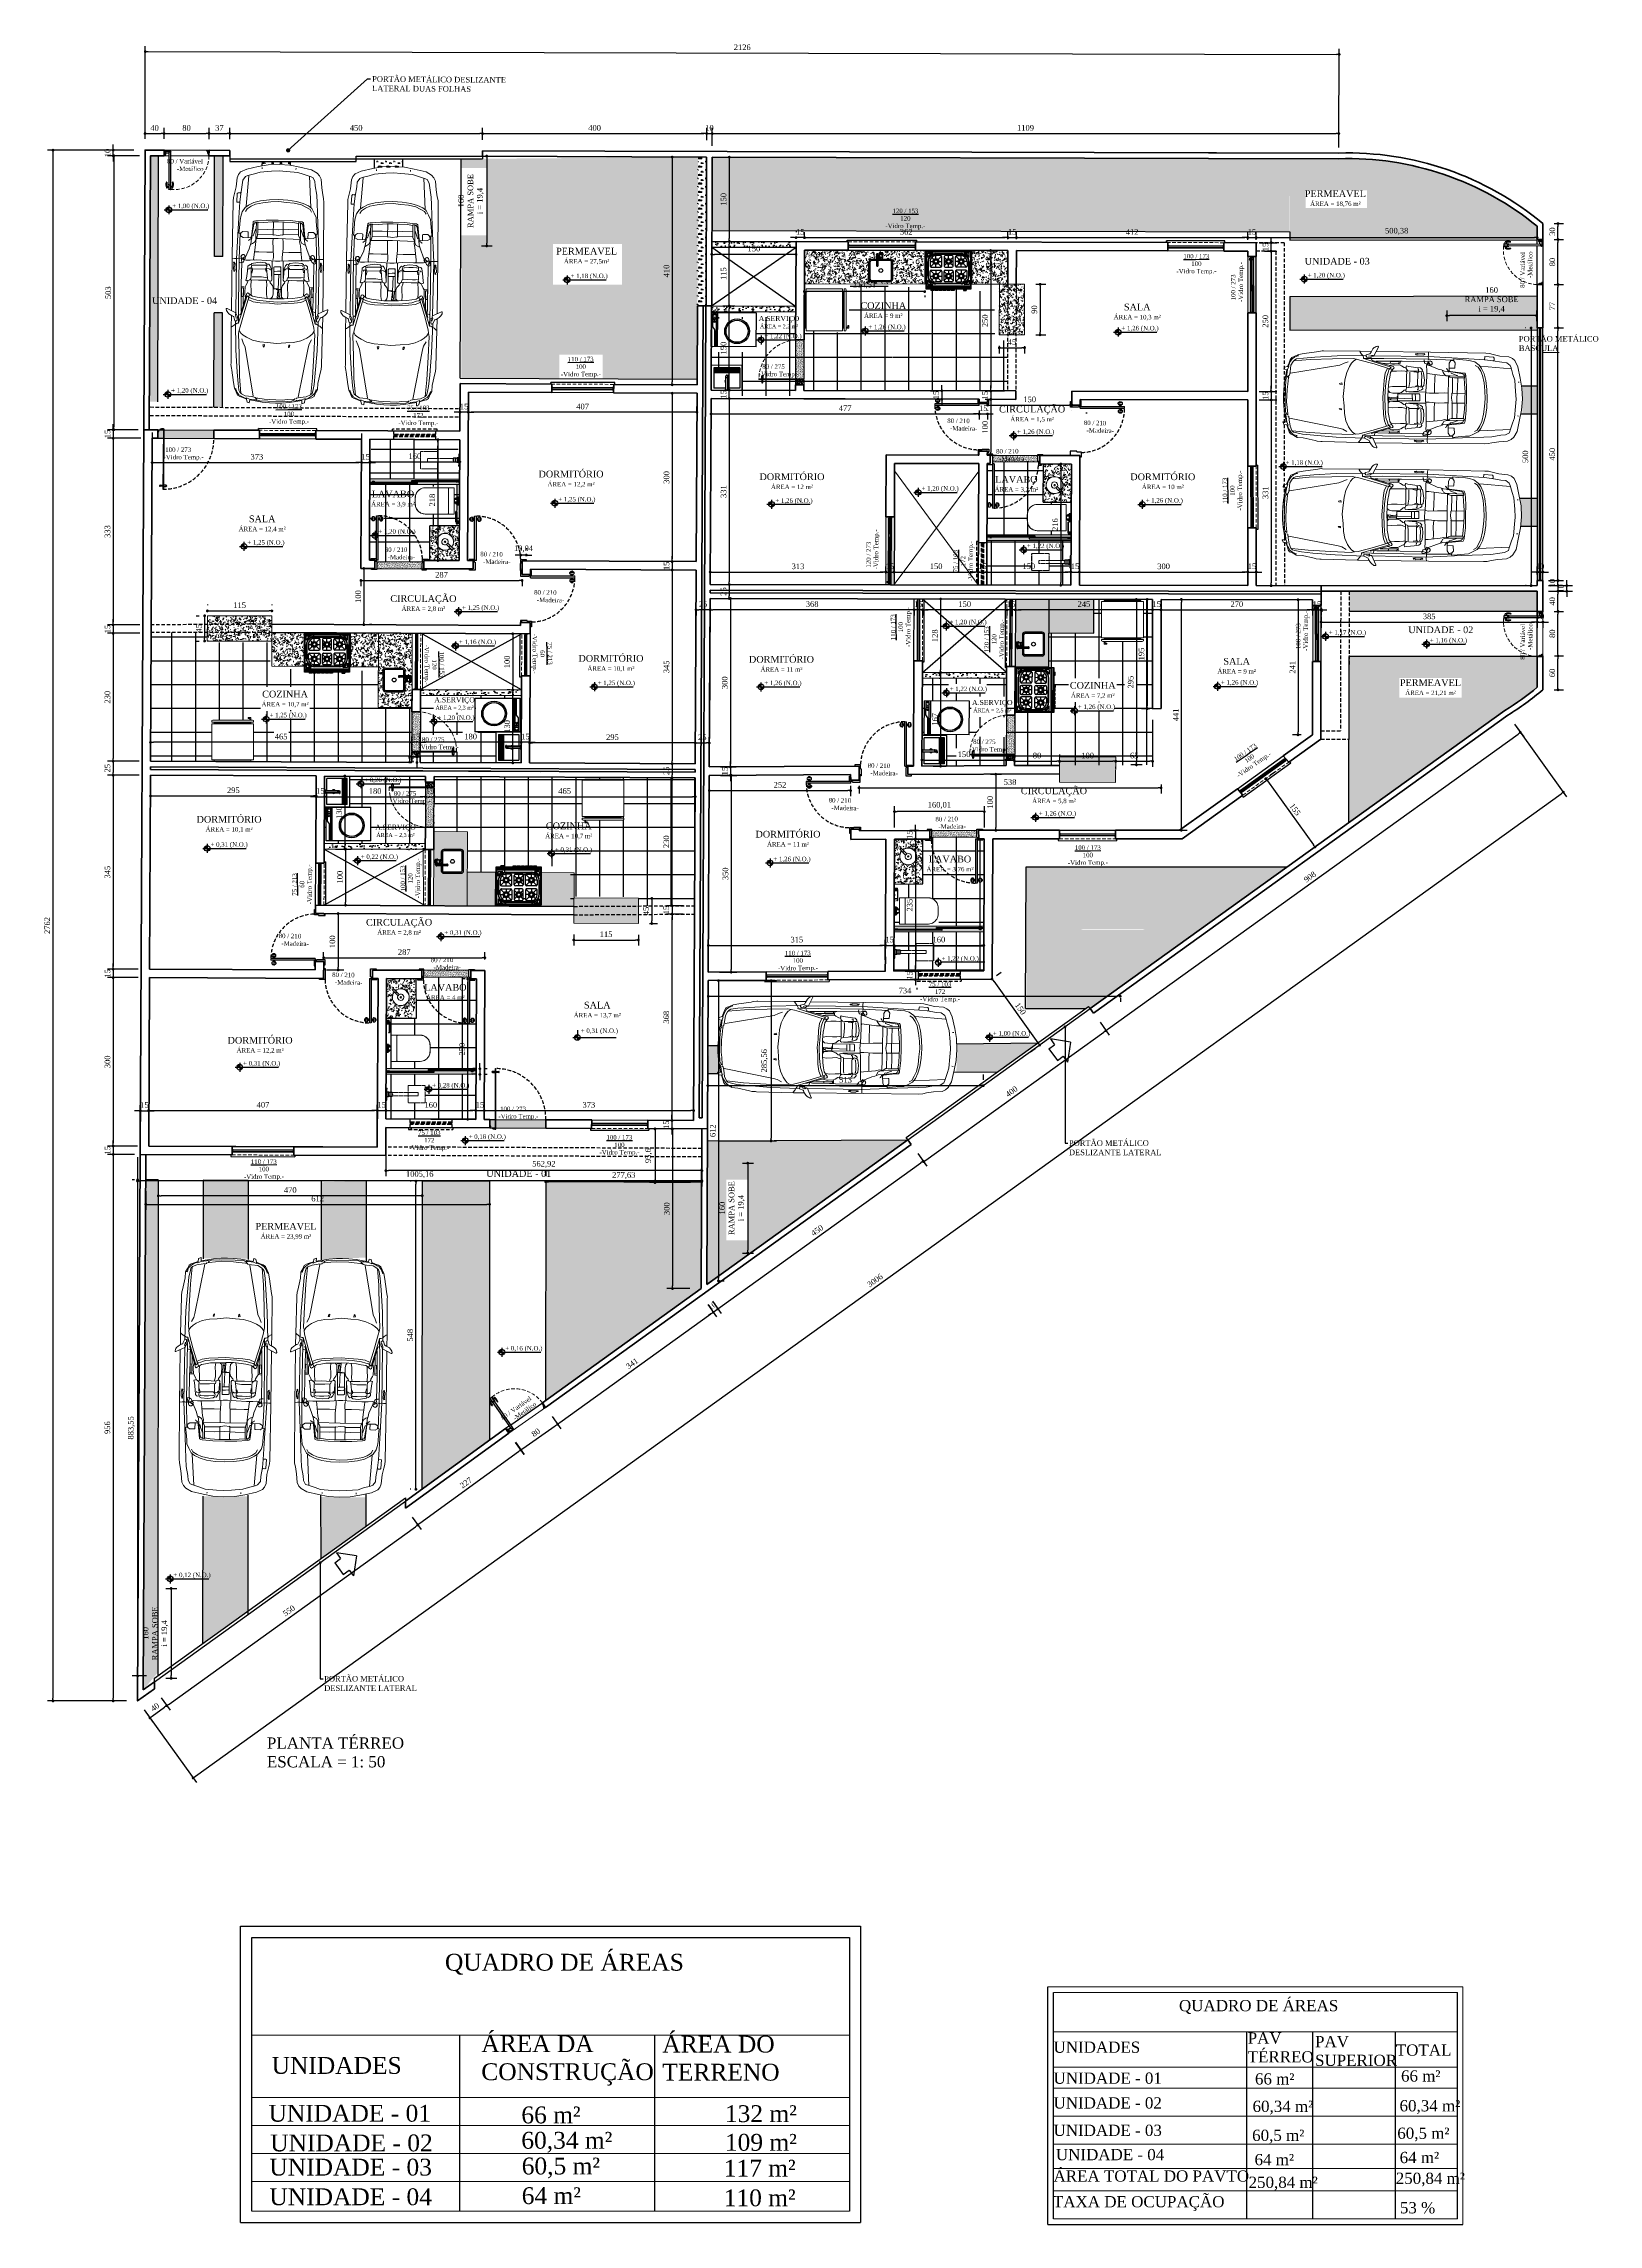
# Model space of a CAD drawing. Header units: millimetres. Extents: x 103208 to 171806, y -164 to 10038.
# Drawn here: x 107344 to 110113, y 4031 to 7915 of the extents above; entities that cross this region are included whole.
import ezdxf
from ezdxf import colors
from ezdxf.entities.mleader import LeaderData, LeaderLine
from ezdxf.math import Vec2, Vec3

# ---------------------------------------------------------------- set-up
doc = ezdxf.new("R2010")
doc.units = ezdxf.units.MM
doc.linetypes.add('ACAD_ISO06W100', pattern=[36, 24, -3, 0, -3, 0, -3, 0, -3])
doc.linetypes.add('HIDDEN', pattern=[9.525, 6.35, -3.175])
for name, color, linetype in [('01', 1, 'Continuous'), ('ACESSORIOS', 2, 'Continuous'), ('COZ', 3, 'Continuous'), ('COZINHA', 2, 'Continuous'), ('Grama', 84, 'Continuous'), ('Hachuria - Moveis', 1, 'Continuous'), ('PAREDES', 5, 'Continuous'), ('Piso', 55, 'Continuous'), ('PN010', 1, 'Continuous'), ('PN030', 3, 'Continuous'), ('PN060', 6, 'Continuous'), ('PORTAS', 3, 'Continuous'), ('Portas-Cotas', 2, 'Continuous'), ('Portas-Projeção', 55, 'HIDDEN'), ('Projeção Janela - Viga', 1, 'HIDDEN'), ('Texto', 2, 'Continuous')]:
    doc.layers.add(name, color=color, linetype=linetype)
for name, color, linetype, lineweight in [('Corte Planta', 4, 'ACAD_ISO06W100', 40), ('COTAS', 7, 'Continuous', 0), ('Hachura', 1, 'Continuous', 9), ('MEDIDAS', 7, 'Continuous', 0), ('Moveis', 1, 'Continuous', 9), ('Nível Fachada', 7, 'Continuous', 70), ('Parede Baixa', 5, 'Continuous', 50), ('Parede Corte', 4, 'Continuous', 40), ('Pilares Sub-solo', 7, 'Continuous', 70), ('Pisos', 55, 'Continuous', 5), ('Pisos Externos', 15, 'Continuous', 9), ('Portas - Janelas', 2, 'Continuous', 20), ('Projeção Janela', 15, 'HIDDEN', 9), ('Projeção Portas', 55, 'HIDDEN', 5), ('Vaga', 184, 'Continuous', 13)]:
    doc.layers.add(name, color=color, linetype=linetype, lineweight=lineweight)
doc.styles.add('Valéria', font='romantic.ttf', dxfattribs={"height": 10})
doc.dimstyles.new('Cota - 50', dxfattribs={"dimtxt": 10, "dimasz": 5, "dimexe": 10, "dimexo": 20, "dimgap": 5, "dimtad": 1, "dimtxsty": 'Valéria', "dimblk": 'DOT', "dimcen": 0, "dimclrd": 12, "dimclre": 12, "dimclrt": 2, "dimazin": 2, "dimtfac": 1, "dimtix": 1, "dimtmove": 0, "dimatfit": 3, "dimldrblk": 'DOT', "dimfxl": 1, "dimarcsym": 0})
pattern_1 = [(127.5, (-5584.311, 0), (-12.2353309, -0.4000078), [0, -9.652, 0, -10.795, 0, -10.31875]), (97.5, (-5584.311, 0), (-17.9206275, 11.238082), [0, -5.207, 0, -8.6995, 0, -3.33375]), (57.5, (-5584.311, -7.81), (-0.0359296, 19.7748093), [0, -3.175, 0, -11.43, 0, -14.9225]), (47.5, (-5584.311, -7.81), (-5.573233, 19.0889113), [0, -1.5875, 0, -7.493, 0, -8.5725])]
pattern_2 = [(270, (-5567.67, -24.96), (26.3466667, -15.2533333), [1.3866667, -23.2266667, 1.04, -10.0533333, 2.08, -24.6133333]), (275, (-5555.19, -9.36), (26.945558, -13.6501495), [2.7733333, -23.2266667, 2.08, -10.0533333, 4.16, -24.6133333]), (280, (-5553.458, -18.373), (32.973117, -9.322576), [2.4266667, -5.8933333, 3.12, -18.3733333, 1.7333333, -22.88]), (285, (-5550.338, -12.133), (31.160774, -7.800804), [4.8533333, -5.8933333, 5.2, -18.3733333, 3.8133333, -22.88]), (290, (-5564.551, -14.907), (25.5350337, -15.4233102), [2.7733333, -19.0666667, 2.4266667, -14.2133333, 1.7333333, -11.0933333]), (295, (-5569.404, -19.76), (25.272984, -17.2853443), [3.8133333, -19.0666667, 4.8533333, -14.2133333, 4.16, -11.0933333]), (300, (-5566.63, -24.96), (29.357105, 2.5386696), [1.7333333, -11.44, 1.3866667, -16.9866667, 1.04, -22.5333333]), (305, (-5579.11, -9.36), (34.392808, -2.5796136), [3.8133333, -11.44, 2.7733333, -16.9866667, 2.08, -22.5333333]), (310, (-5559.004, -15.253), (25.0027966, -3.9099282), [1.3866667, -15.2533333, 1.04, -9.7066667, 2.7733333, -17.68]), (315, (-5571.484, -15.253), (34.073119, 7.10878), [2.7733333, -15.2533333, 2.08, -9.7066667, 5.2, -17.68]), (320, (-5571.484, -20.453), (27.240315, 9.2730866), [0.6933333, -12.8266667, 1.7333333, -21.1466667, 2.08, -10.7466667]), (330, (-5569.058, -21.493), (25.8506627, 11.4946612), [1.7333333, -14.2133333, 0.6933333, -16.64, 1.3866667, -12.8266667]), (335, (-5569.058, -9.013), (36.0611886, 8.4296784), [3.8133333, -14.2133333, 1.3866667, -16.64, 2.7733333, -12.8266667]), (340, (-5573.218, -17.68), (24.912258, 12.6986623), [1.04, -6.5866667, 2.08, -11.0933333, 1.3866667, -15.2533333]), (345, (-5576.338, -5.2), (26.94076, 26.876341), [2.08, -6.5866667, 4.16, -11.0933333, 2.7733333, -15.2533333]), (350, (-5552.764, -19.413), (19.0342476, 24.100884), [2.4266667, -15.2533333, 1.04, -18.0266667, 2.08, -16.9866667]), (355, (-5577.724, -22.533), (17.133212, 28.7762445), [4.8533333, -15.2533333, 2.08, -18.0266667, 4.16, -16.9866667]), (0, (-5567.67, -21.493), (12.826667, 30.506667), [2.08, -10.7466667, 1.3866667, -21.1466667, 0.6933333, -21.4933333]), (5, (-5555.19, -9.013), (22.551536, 32.596201), [4.16, -10.7466667, 1.3866667, -21.1466667, 1.3866667, -21.4933333]), (10, (-5556.924, -15.947), (16.772345, 28.6544797), [2.4266667, -13.52, 2.08, -11.0933333, 2.4266667, -25.3066667]), (15, (-5550.684, -22.187), (14.2111185, 30.007247), [4.8533333, -13.52, 4.16, -11.0933333, 4.8533333, -25.3066667]), (20, (-5576.684, -13.52), (9.439865, 27.7842173), [2.7733333, -9.0133333, 1.3866667, -18.3733333, 2.08, -20.1066667]), (25, (-5576.684, -32.24), (6.9823892, 28.5012284), [5.2, -9.0133333, 2.7733333, -18.3733333, 4.16, -20.1066667]), (30, (-5572.524, -4.16), (3.29244, 33.1239936), [1.7333333, -23.2266667, 2.08, -10.7466667, 2.4266667, -14.2133333]), (35, (-5569.404, -7.28), (1.159161, 37.630215), [3.8133333, -23.2266667, 4.16, -10.7466667, 4.8533333, -14.2133333]), (40, (-5580.151, -11.787), (8.2351916, 32.252453), [1.04, -7.6266667, 1.3866667, -14.9066667, 2.7733333, -19.4133333]), (45, (-5577.03, -14.907), (5.3928677, 37.2598133), [2.08, -7.6266667, 2.7733333, -14.9066667, 5.2, -19.4133333]), (50, (-5552.418, -1.387), (-3.9526573, 25.4911917), [2.08, -12.48, 2.4266667, -10.7466667, 1.3866667, -14.56]), (55, (-5574.258, -15.253), (-8.7150743, 26.8392518), [4.16, -12.48, 4.8533333, -10.7466667, 2.7733333, -14.56]), (60, (-5582.23, -30.16), (-13.9553277, 23.6686635), [1.3866667, -9.7066667, 2.7733333, -21.4933333, 2.4266667, -19.76]), (65, (-5563.164, -27.04), (-12.0093764, 30.845351), [2.7733333, -9.7066667, 5.2, -21.4933333, 4.8533333, -19.76]), (70, (-5562.818, -7.28), (-18.7695374, 27.490791), [2.08, -14.56, 1.7333333, -13.1733333, 1.3866667, -21.1466667]), (75, (-5575.298, -4.16), (-23.300267, 29.571511), [4.16, -14.56, 3.8133333, -13.1733333, 2.7733333, -21.1466667]), (80, (-5571.138, -9.36), (-19.5431213, 24.9188677), [3.12, -11.44, 2.08, -15.6, 2.7733333, -15.2533333]), (85, (-5555.538, -24.96), (-27.856831, 23.6646004), [3.8133333, -11.44, 4.16, -15.6, 4.5066667, -15.2533333])]
pattern_3 = [(360, (-5584.31, 0), (3e-14, 42.333333), []), (90, (-5584.31, 0), (-42.333333, 3e-14), [])]
pattern_4 = [(90, (-5600.95, 24.96), (-26.3466667, 15.2533333), [1.3866667, -23.2266667, 1.04, -10.0533333, 2.08, -24.6133333]), (95, (-5613.43, 9.36), (-26.945558, 13.6501495), [2.7733333, -23.2266667, 2.08, -10.0533333, 4.16, -24.6133333]), (100, (-5615.164, 18.373), (-32.973117, 9.322576), [2.4266667, -5.8933333, 3.12, -18.3733333, 1.7333333, -22.88]), (105, (-5618.284, 12.133), (-31.160774, 7.800804), [4.8533333, -5.8933333, 5.2, -18.3733333, 3.8133333, -22.88]), (110, (-5604.071, 14.907), (-25.5350337, 15.4233102), [2.7733333, -19.0666667, 2.4266667, -14.2133333, 1.7333333, -11.0933333]), (115, (-5599.218, 19.76), (-25.272984, 17.2853443), [3.8133333, -19.0666667, 4.8533333, -14.2133333, 4.16, -11.0933333]), (120, (-5601.99, 24.96), (-29.357105, -2.5386696), [1.7333333, -11.44, 1.3866667, -16.9866667, 1.04, -22.5333333]), (125, (-5589.51, 9.36), (-34.392808, 2.5796136), [3.8133333, -11.44, 2.7733333, -16.9866667, 2.08, -22.5333333]), (130, (-5609.618, 15.253), (-25.0027966, 3.9099282), [1.3866667, -15.2533333, 1.04, -9.7066667, 2.7733333, -17.68]), (135, (-5597.138, 15.253), (-34.073119, -7.10878), [2.7733333, -15.2533333, 2.08, -9.7066667, 5.2, -17.68]), (140, (-5597.138, 20.453), (-27.240315, -9.2730866), [0.6933333, -12.8266667, 1.7333333, -21.1466667, 2.08, -10.7466667]), (150, (-5599.564, 21.493), (-25.8506627, -11.4946612), [1.7333333, -14.2133333, 0.6933333, -16.64, 1.3866667, -12.8266667]), (155, (-5599.564, 9.013), (-36.0611886, -8.4296784), [3.8133333, -14.2133333, 1.3866667, -16.64, 2.7733333, -12.8266667]), (160, (-5595.404, 17.68), (-24.912258, -12.6986623), [1.04, -6.5866667, 2.08, -11.0933333, 1.3866667, -15.2533333]), (165, (-5592.284, 5.2), (-26.94076, -26.876341), [2.08, -6.5866667, 4.16, -11.0933333, 2.7733333, -15.2533333]), (170, (-5615.858, 19.413), (-19.0342476, -24.100884), [2.4266667, -15.2533333, 1.04, -18.0266667, 2.08, -16.9866667]), (175, (-5590.898, 22.533), (-17.133212, -28.7762445), [4.8533333, -15.2533333, 2.08, -18.0266667, 4.16, -16.9866667]), (180, (-5600.95, 21.493), (-12.826667, -30.506667), [2.08, -10.7466667, 1.3866667, -21.1466667, 0.6933333, -21.4933333]), (185, (-5613.43, 9.013), (-22.551536, -32.596201), [4.16, -10.7466667, 1.3866667, -21.1466667, 1.3866667, -21.4933333]), (190, (-5611.698, 15.947), (-16.772345, -28.6544797), [2.4266667, -13.52, 2.08, -11.0933333, 2.4266667, -25.3066667]), (195, (-5617.938, 22.187), (-14.2111185, -30.007247), [4.8533333, -13.52, 4.16, -11.0933333, 4.8533333, -25.3066667]), (200, (-5591.938, 13.52), (-9.439865, -27.7842173), [2.7733333, -9.0133333, 1.3866667, -18.3733333, 2.08, -20.1066667]), (205, (-5591.938, 32.24), (-6.9823892, -28.5012284), [5.2, -9.0133333, 2.7733333, -18.3733333, 4.16, -20.1066667]), (210, (-5596.098, 4.16), (-3.29244, -33.1239936), [1.7333333, -23.2266667, 2.08, -10.7466667, 2.4266667, -14.2133333]), (215, (-5599.218, 7.28), (-1.159161, -37.630215), [3.8133333, -23.2266667, 4.16, -10.7466667, 4.8533333, -14.2133333]), (220, (-5588.471, 11.787), (-8.2351916, -32.252453), [1.04, -7.6266667, 1.3866667, -14.9066667, 2.7733333, -19.4133333]), (225, (-5591.59, 14.907), (-5.3928677, -37.2598133), [2.08, -7.6266667, 2.7733333, -14.9066667, 5.2, -19.4133333]), (230, (-5616.204, 1.387), (3.9526573, -25.4911917), [2.08, -12.48, 2.4266667, -10.7466667, 1.3866667, -14.56]), (235, (-5594.364, 15.253), (8.7150743, -26.8392518), [4.16, -12.48, 4.8533333, -10.7466667, 2.7733333, -14.56]), (240, (-5586.39, 30.16), (13.9553277, -23.6686635), [1.3866667, -9.7066667, 2.7733333, -21.4933333, 2.4266667, -19.76]), (245, (-5605.458, 27.04), (12.0093764, -30.845351), [2.7733333, -9.7066667, 5.2, -21.4933333, 4.8533333, -19.76]), (250, (-5605.804, 7.28), (18.7695374, -27.490791), [2.08, -14.56, 1.7333333, -13.1733333, 1.3866667, -21.1466667]), (255, (-5593.324, 4.16), (23.300267, -29.571511), [4.16, -14.56, 3.8133333, -13.1733333, 2.7733333, -21.1466667]), (260, (-5597.484, 9.36), (19.5431213, -24.9188677), [3.12, -11.44, 2.08, -15.6, 2.7733333, -15.2533333]), (265, (-5613.084, 24.96), (27.856831, -23.6646004), [3.8133333, -11.44, 4.16, -15.6, 4.5066667, -15.2533333])]
pattern_5 = [(360, (-5579.811, 0.3), (15, 15), [2.25, -0.45, 0.6, -0.45, 2.25, -9]), (360, (-5580.561, 0.75), (15, 15), [1.5, -1.125, 2.25, -1.125, 1.5, -7.5]), (360, (-5575.311, 6.75), (15, 15), [1.875, -0.75, 1.875, -10.5]), (360, (-5582.811, 9.75), (15, 15), [0.75, -1.5, 0.75, -12]), (90, (-5581.311, 9.75), (-15, 15), [1.35, -13.65]), (90, (-5576.811, 0.75), (-15, 15), [1.5, -13.5]), (90, (-5573.061, 6.75), (-15, 15), [1.5, -13.5]), (45, (-5574.861, 0.6), (1e-14, 15), [1.5, -19.7132034]), (135, (-5578.761, 0.6), (-15, 1e-14), [1.5, -19.7132034]), (63.434949, (-5575.311, 0.675), (8e-10, 15), [1.5, -32.0410197]), (75.9637565, (-5576.061, 0.75), (5e-10, 15), [1.5, -60.3465844]), (75.9637565, (-5572.311, 6.75), (5e-10, 15), [1.2, -60.6465844]), (75.9637565, (-5581.011, 9.75), (5e-10, 15), [1.05, -60.7965844]), (104.0362435, (-5577.561, 0.75), (-5e-10, 15), [1.5, -60.3465844]), (104.0362435, (-5573.811, 6.75), (-5e-10, 15), [1.2, -60.6465844]), (104.0362435, (-5581.611, 9.75), (-5e-10, 15), [1.05, -60.7965844]), (116.565051, (-5578.311, 0.675), (-6e-09, 15), [1.5, -32.041002])]

# ---------------------------------------------------------------- blocks, each defined once
blk = doc.blocks.new('_Dot')
at = {"color": 0, "linetype": 'ByBlock', "lineweight": -2}
blk.add_line((-0.5, 0), (-1, 0), dxfattribs=at)
at = {"color": 0, "linetype": 'ByBlock', "const_width": 0.5}
blk.add_lwpolyline([(-0.25, 0, 1), (0.25, 0, 1)], format="xyb", close=True, dxfattribs=at)
blk = doc.blocks.new('*D1095')
at = {"layer": 'Defpoints', "color": 0, "transparency": 16777216}
for p in [(109651.2, 7895.7), (107524.8, 7725.1, 9825), (109650.8, 7720.2, 9825)]:
    blk.add_point(p, dxfattribs=at)
at = {"layer": 'MEDIDAS', "color": 12, "lineweight": -2, "transparency": 16777216}
for p, q in [((107524.8, 7745.1), (107525.2, 7910.6)), ((107530.2, 7900.6), (109646.2, 7895.7)), ((109650.8, 7740.2), (109651.2, 7905.7))]:
    blk.add_line(p, q, dxfattribs=at)
at = {"layer": 'MEDIDAS', "color": 12, "lineweight": -2, "transparency": 16777216, "xscale": 5, "yscale": 5, "zscale": 5}
for p, rotation in [((107525.2, 7900.6), 179.8672790573392), ((109651.2, 7895.7), 359.8672790573391)]:
    blk.add_blockref('_Dot', p, dxfattribs=dict(at, rotation=rotation))
at = {"layer": 'MEDIDAS', "color": 2, "transparency": 16777216, "insert": (108588.2, 7908.3), "char_height": 10, "attachment_point": 5, "rotation": 359.8673, "style": 'Valéria'}
blk.add_mtext('2126', dxfattribs=at)
blk = doc.blocks.new('*D1096')
at = {"layer": 'Defpoints', "color": 0, "transparency": 16777216}
for p in [(109951.6, 6718.8, 9825), (110050.4, 6581.6), (107511.6, 4963.1, 9825)]:
    blk.add_point(p, dxfattribs=at)
at = {"layer": 'MEDIDAS', "color": 12, "lineweight": -2, "transparency": 16777216}
for p, q in [((109963.3, 6702.6), (110056.2, 6573.5)), ((107614.5, 4828.8), (110046.3, 6578.6)), ((107523.3, 4946.9), (107616.3, 4817.8))]:
    blk.add_line(p, q, dxfattribs=at)
at = {"layer": 'MEDIDAS', "color": 12, "lineweight": -2, "transparency": 16777216, "xscale": 5, "yscale": 5, "zscale": 5}
for p, rotation in [((110050.4, 6581.6), 35.73698977606095), ((107610.4, 4825.9), 215.736989776061)]:
    blk.add_blockref('_Dot', p, dxfattribs=dict(at, rotation=rotation))
at = {"layer": 'MEDIDAS', "color": 2, "transparency": 16777216, "insert": (108824.5, 5712), "char_height": 10, "attachment_point": 5, "rotation": 35.737, "style": 'Valéria'}
blk.add_mtext('3006', dxfattribs=at)
blk = doc.blocks.new('u')
at = {"layer": 'Moveis'}
for p, q in [((12556, 3324.2), (12552, 3324.2)), ((12556, 3324.1), (12552, 3324.1)), ((12556, 3324.1), (12552, 3324.1)), ((12556, 3323.9), (12552, 3323.9)), ((12556, 3323.8), (12552, 3323.8)), ((12556, 3323.6), (12552, 3323.6)), ((12556, 3323.3), (12552, 3323.3)), ((12556, 3323.1), (12552, 3323.1)), ((12556, 3322.8), (12552, 3322.8)), ((12556, 3322.5), (12552, 3322.5)), ((12556, 3322.2), (12552, 3322.2)), ((12556, 3321.9), (12552, 3321.9)), ((12556, 3321.5), (12552, 3321.5)), ((12556, 3321.3), (12552, 3321.3)), ((12556, 3321), (12552, 3321)), ((12556, 3320.8), (12552, 3320.8)), ((12556, 3320.5), (12552, 3320.5)), ((12556, 3320.4), (12552, 3320.4)), ((12556, 3320.3), (12552, 3320.3)), ((12556, 3320.2), (12552, 3320.2)), ((12556, 3320.2), (12552, 3320.2)), ((12555.9, 3307.6), (12555.8, 3307.5)), ((12556, 3307.8), (12555.9, 3307.7)), ((12555.9, 3307.7), (12555.9, 3307.7)), ((12555.9, 3307.7), (12555.9, 3307.6)), ((12556, 3324.2), (12556, 3320.2)), ((12556, 3322.4), (12556.1, 3322.4)), ((12556, 3321.1), (12556, 3321)), ((12556, 3321), (12556, 3320.9)), ((12556, 3320.9), (12556, 3308.2)), ((12556.1, 3320.9), (12556, 3320.9)), ((12556, 3308.2), (12556, 3308.1)), ((12556.1, 3308.2), (12556, 3308.2)), ((12556, 3308.1), (12556, 3308)), ((12556, 3307.9), (12556, 3308)), ((12556, 3307.9), (12556, 3307.8)), ((12556, 3307.8), (12556, 3307.8)), ((12556.1, 3322.4), (12556.2, 3322.3)), ((12556.1, 3322.4), (12556.1, 3322.4)), ((12556.1, 3320.9), (12556.1, 3320.9)), ((12556.1, 3308.2), (12556.1, 3308.2)), ((12556.3, 3322.3), (12556.2, 3322.3)), ((12556.3, 3322.3), (12556.4, 3322.2)), ((12556.4, 3322.2), (12556.4, 3322.2)), ((12556.4, 3322.2), (12556.5, 3322)), ((12556.5, 3322), (12556.6, 3321.9)), ((12556.6, 3321.9), (12556.6, 3321.9)), ((12556.6, 3321.9), (12556.7, 3321.7)), ((12556.7, 3321.7), (12556.7, 3321.5)), ((12556.7, 3321.7), (12556.7, 3321.7)), ((12556.7, 3321.5), (12556.8, 3321.3)), ((12556.8, 3307.8), (12556.7, 3307.6)), ((12556.8, 3321.3), (12556.8, 3321.1)), ((12556.8, 3321.1), (12556.8, 3320.9)), ((12556.8, 3320.9), (12556.8, 3308.2)), ((12556.8, 3308.2), (12556.8, 3308)), ((12556.8, 3308), (12556.8, 3307.8)), ((12555.2, 3307), (12555.3, 3307.1)), ((12555.2, 3306.9), (12555.2, 3307)), ((12555.3, 3306.9), (12555.2, 3306.9)), ((12555.3, 3307.3), (12555.4, 3307.3)), ((12555.3, 3307.2), (12555.3, 3307.3)), ((12555.3, 3307.2), (12555.3, 3307.2)), ((12555.3, 3307.1), (12555.3, 3307.2)), ((12555.3, 3307.1), (12555.3, 3307.1)), ((12555.3, 3306.8), (12555.3, 3306.9)), ((12555.3, 3306.8), (12555.3, 3306.8)), ((12555.3, 3306.7), (12555.3, 3306.8)), ((12555.3, 3306.7), (12555.3, 3306.7)), ((12555.4, 3306.6), (12555.3, 3306.7)), ((12555.4, 3307.3), (12555.5, 3307.3)), ((12555.4, 3307.3), (12555.4, 3307.3)), ((12555.4, 3306.6), (12555.4, 3306.6)), ((12555.5, 3306.6), (12555.4, 3306.6)), ((12555.5, 3307.3), (12555.5, 3307.3)), ((12555.5, 3307.3), (12555.6, 3307.3)), ((12555.5, 3307.3), (12555.5, 3307.3)), ((12555.5, 3307.3), (12555.6, 3307.3)), ((12555.5, 3306.5), (12555.5, 3306.6)), ((12555.5, 3306.5), (12555.5, 3306.5)), ((12555.6, 3306.5), (12555.5, 3306.5)), ((12555.6, 3307.3), (12555.6, 3307.4)), ((12555.6, 3307.4), (12555.6, 3307.4)), ((12555.7, 3307.4), (12555.6, 3307.4)), ((12555.6, 3307.3), (12555.7, 3307.3)), ((12555.6, 3307.3), (12555.6, 3307.3)), ((12555.6, 3307.3), (12555.6, 3307.3)), ((12555.6, 3307.3), (12555.6, 3307.3)), ((12555.6, 3306.6), (12555.6, 3306.5)), ((12555.7, 3306.6), (12555.6, 3306.6)), ((12555.7, 3306.6), (12555.6, 3306.5)), ((12555.7, 3307.4), (12555.7, 3307.4)), ((12555.7, 3307.4), (12555.7, 3307.4)), ((12555.8, 3307.4), (12555.7, 3307.4)), ((12555.7, 3307.3), (12555.7, 3307.2)), ((12555.7, 3307.2), (12555.8, 3307.1)), ((12555.7, 3307.2), (12555.7, 3307.2)), ((12555.7, 3306.7), (12555.7, 3306.6)), ((12555.8, 3306.7), (12555.7, 3306.7)), ((12555.7, 3306.6), (12555.7, 3306.6)), ((12555.8, 3306.6), (12555.7, 3306.6)), ((12555.7, 3306.6), (12555.7, 3306.6)), ((12555.8, 3307.5), (12555.8, 3307.5)), ((12555.8, 3307.5), (12555.8, 3307.5)), ((12555.8, 3307.5), (12555.8, 3307.4)), ((12555.8, 3307.5), (12555.8, 3307.5)), ((12555.8, 3307.1), (12555.8, 3307)), ((12555.8, 3307.1), (12555.8, 3307.1)), ((12555.8, 3307), (12555.8, 3306.9)), ((12555.8, 3306.9), (12555.8, 3306.8)), ((12555.8, 3306.9), (12555.8, 3306.9)), ((12555.8, 3306.8), (12555.8, 3306.7)), ((12555.8, 3306.8), (12555.8, 3306.8)), ((12555.9, 3306.6), (12555.8, 3306.6)), ((12556.1, 3306.7), (12555.9, 3306.6)), ((12555.9, 3306.6), (12555.9, 3306.6)), ((12556.2, 3306.8), (12556.1, 3306.7)), ((12556.1, 3306.7), (12556.1, 3306.7)), ((12556.3, 3306.8), (12556.2, 3306.8)), ((12556.4, 3306.9), (12556.3, 3306.8)), ((12556.5, 3307.1), (12556.4, 3306.9)), ((12556.4, 3306.9), (12556.4, 3306.9)), ((12556.6, 3307.2), (12556.5, 3307.1)), ((12556.7, 3307.4), (12556.6, 3307.3)), ((12556.6, 3307.3), (12556.6, 3307.2)), ((12556.7, 3307.6), (12556.7, 3307.4)), ((12556.7, 3307.4), (12556.7, 3307.4))]:
    blk.add_line(p, q, dxfattribs=at)
for points, invisible_edges in [([(12555.2, 3307), (12556, 3320.2), (12555.3, 3307.1)], 3), ([(12555.2, 3307), (12556, 3320.2), (12555.3, 3307.1)], 3), ([(12555.2, 3307), (12556, 3320.2), (12555.3, 3307.1)], 3), ([(12555.2, 3307), (12556, 3320.2), (12555.3, 3307.1)], 3), ([(12555.2, 3307), (12556, 3320.2), (12555.3, 3307.1)], 3), ([(12555.3, 3307.1), (12556, 3320.2), (12555.3, 3307.1)], 3), ([(12555.3, 3307.1), (12556, 3320.2), (12555.3, 3307.2)], 3), ([(12555.3, 3307.2), (12556, 3320.2), (12555.3, 3307.2)], 3), ([(12555.3, 3307.2), (12556, 3320.2), (12555.3, 3307.3)], 3), ([(12555.3, 3307.3), (12556, 3320.2), (12555.4, 3307.3)], 3), ([(12555.3, 3307.1), (12556, 3320.2), (12555.3, 3307.1)], 3), ([(12555.3, 3307.1), (12556, 3320.2), (12555.3, 3307.2)], 3), ([(12555.3, 3307.2), (12556, 3320.2), (12555.3, 3307.2)], 3), ([(12555.3, 3307.2), (12556, 3320.2), (12555.3, 3307.3)], 3), ([(12555.3, 3307.3), (12556, 3320.2), (12555.4, 3307.3)], 3), ([(12555.3, 3307.1), (12556, 3320.2), (12555.3, 3307.1)], 3), ([(12555.3, 3307.1), (12556, 3320.2), (12555.3, 3307.2)], 3), ([(12555.3, 3307.2), (12556, 3320.2), (12555.3, 3307.2)], 3), ([(12555.3, 3307.2), (12556, 3320.2), (12555.3, 3307.3)], 3), ([(12555.3, 3307.3), (12556, 3320.2), (12555.4, 3307.3)], 3), ([(12555.3, 3307.1), (12556, 3320.2), (12555.3, 3307.1)], 3), ([(12555.3, 3307.1), (12556, 3320.2), (12555.3, 3307.2)], 3), ([(12555.3, 3307.2), (12556, 3320.2), (12555.3, 3307.2)], 3), ([(12555.3, 3307.2), (12556, 3320.2), (12555.3, 3307.3)], 3), ([(12555.3, 3307.3), (12556, 3320.2), (12555.4, 3307.3)], 3), ([(12555.3, 3307.1), (12556, 3320.2), (12555.3, 3307.1)], 3), ([(12555.3, 3307.1), (12556, 3320.2), (12555.3, 3307.2)], 3), ([(12555.3, 3307.2), (12556, 3320.2), (12555.3, 3307.2)], 3), ([(12555.3, 3307.2), (12556, 3320.2), (12555.3, 3307.3)], 3), ([(12555.3, 3307.3), (12556, 3320.2), (12555.4, 3307.3)], 3), ([(12555.4, 3307.3), (12556, 3320.2), (12555.4, 3307.3)], 3), ([(12555.4, 3307.3), (12556, 3320.2), (12555.5, 3307.3)], 3), ([(12555.4, 3307.3), (12556, 3320.2), (12555.4, 3307.3)], 3), ([(12555.4, 3307.3), (12556, 3320.2), (12555.5, 3307.3)], 3), ([(12555.4, 3307.3), (12556, 3320.2), (12555.4, 3307.3)], 3), ([(12555.4, 3307.3), (12556, 3320.2), (12555.5, 3307.3)], 3), ([(12555.4, 3307.3), (12556, 3320.2), (12555.4, 3307.3)], 3), ([(12555.4, 3307.3), (12556, 3320.2), (12555.5, 3307.3)], 3), ([(12555.4, 3307.3), (12556, 3320.2), (12555.4, 3307.3)], 3), ([(12555.4, 3307.3), (12556, 3320.2), (12555.5, 3307.3)], 3), ([(12555.5, 3307.3), (12556, 3320.2), (12555.5, 3307.3)], 3), ([(12555.5, 3307.3), (12556, 3320.2), (12555.6, 3307.3)], 3), ([(12555.5, 3307.3), (12556, 3320.2), (12555.5, 3307.3)], 3), ([(12555.5, 3307.3), (12556, 3320.2), (12555.6, 3307.3)], 3), ([(12555.5, 3307.3), (12556, 3320.2), (12555.5, 3307.3)], 3), ([(12555.5, 3307.3), (12556, 3320.2), (12555.6, 3307.3)], 3), ([(12555.5, 3307.3), (12556, 3320.2), (12555.5, 3307.3)], 3), ([(12555.5, 3307.3), (12556, 3320.2), (12555.6, 3307.3)], 3), ([(12555.5, 3307.3), (12556, 3320.2), (12555.5, 3307.3)], 3), ([(12555.5, 3307.3), (12556, 3320.2), (12555.6, 3307.3)], 3), ([(12555.6, 3307.3), (12556, 3320.2), (12555.6, 3307.3)], 3), ([(12555.6, 3307.3), (12556, 3320.2), (12555.6, 3307.4)], 3), ([(12555.6, 3307.4), (12556, 3320.2), (12555.6, 3307.4)], 3), ([(12555.6, 3307.4), (12556, 3320.2), (12555.7, 3307.4)], 3), ([(12555.6, 3307.3), (12556, 3320.2), (12555.6, 3307.3)], 3), ([(12555.6, 3307.3), (12556, 3320.2), (12555.6, 3307.4)], 3), ([(12555.6, 3307.4), (12556, 3320.2), (12555.6, 3307.4)], 3), ([(12555.6, 3307.4), (12556, 3320.2), (12555.7, 3307.4)], 3), ([(12555.6, 3307.3), (12556, 3320.2), (12555.6, 3307.3)], 3), ([(12555.6, 3307.3), (12556, 3320.2), (12555.6, 3307.4)], 3), ([(12555.6, 3307.4), (12556, 3320.2), (12555.6, 3307.4)], 3), ([(12555.6, 3307.4), (12556, 3320.2), (12555.7, 3307.4)], 3), ([(12555.6, 3307.3), (12556, 3320.2), (12555.6, 3307.3)], 3), ([(12555.6, 3307.3), (12556, 3320.2), (12555.6, 3307.4)], 3), ([(12555.6, 3307.4), (12556, 3320.2), (12555.6, 3307.4)], 3), ([(12555.6, 3307.4), (12556, 3320.2), (12555.7, 3307.4)], 3), ([(12555.6, 3307.3), (12556, 3320.2), (12555.6, 3307.3)], 3), ([(12555.6, 3307.3), (12556, 3320.2), (12555.6, 3307.4)], 3), ([(12555.6, 3307.4), (12556, 3320.2), (12555.6, 3307.4)], 3), ([(12555.6, 3307.4), (12556, 3320.2), (12555.7, 3307.4)], 3), ([(12555.7, 3307.4), (12556, 3320.2), (12555.7, 3307.4)], 3), ([(12555.7, 3307.4), (12556, 3320.2), (12555.7, 3307.4)], 3), ([(12555.7, 3307.4), (12556, 3320.2), (12555.8, 3307.4)], 3), ([(12555.7, 3307.4), (12556, 3320.2), (12555.7, 3307.4)], 3), ([(12555.7, 3307.4), (12556, 3320.2), (12555.7, 3307.4)], 3), ([(12555.7, 3307.4), (12556, 3320.2), (12555.8, 3307.4)], 3), ([(12555.7, 3307.4), (12556, 3320.2), (12555.7, 3307.4)], 3), ([(12555.7, 3307.4), (12556, 3320.2), (12555.7, 3307.4)], 3), ([(12555.7, 3307.4), (12556, 3320.2), (12555.8, 3307.4)], 3), ([(12555.7, 3307.4), (12556, 3320.2), (12555.7, 3307.4)], 3), ([(12555.7, 3307.4), (12556, 3320.2), (12555.7, 3307.4)], 3), ([(12555.7, 3307.4), (12556, 3320.2), (12555.8, 3307.4)], 3), ([(12555.7, 3307.4), (12556, 3320.2), (12555.7, 3307.4)], 3), ([(12555.7, 3307.4), (12556, 3320.2), (12555.7, 3307.4)], 3), ([(12555.7, 3307.4), (12556, 3320.2), (12555.8, 3307.4)], 3), ([(12555.8, 3307.4), (12556, 3320.2), (12555.8, 3307.5)], 3), ([(12555.8, 3307.5), (12556, 3320.2), (12555.8, 3307.5)], 3), ([(12555.8, 3307.5), (12556, 3320.2), (12555.8, 3307.5)], 3), ([(12555.8, 3307.5), (12556, 3320.2), (12555.8, 3307.5)], 3), ([(12555.8, 3307.5), (12556, 3320.2), (12555.9, 3307.6)], 3), ([(12555.8, 3307.4), (12556, 3320.2), (12555.8, 3307.5)], 3), ([(12555.8, 3307.5), (12556, 3320.2), (12555.8, 3307.5)], 3), ([(12555.8, 3307.5), (12556, 3320.2), (12555.8, 3307.5)], 3), ([(12555.8, 3307.5), (12556, 3320.2), (12555.8, 3307.5)], 3), ([(12555.8, 3307.5), (12556, 3320.2), (12555.9, 3307.6)], 3), ([(12555.8, 3307.4), (12556, 3320.2), (12555.8, 3307.5)], 3), ([(12555.8, 3307.5), (12556, 3320.2), (12555.8, 3307.5)], 3), ([(12555.8, 3307.5), (12556, 3320.2), (12555.8, 3307.5)], 3), ([(12555.8, 3307.5), (12556, 3320.2), (12555.8, 3307.5)], 3), ([(12555.8, 3307.5), (12556, 3320.2), (12555.9, 3307.6)], 3), ([(12555.8, 3307.4), (12556, 3320.2), (12555.8, 3307.5)], 3), ([(12555.8, 3307.5), (12556, 3320.2), (12555.8, 3307.5)], 3), ([(12555.8, 3307.5), (12556, 3320.2), (12555.8, 3307.5)], 3), ([(12555.8, 3307.5), (12556, 3320.2), (12555.8, 3307.5)], 3), ([(12555.8, 3307.5), (12556, 3320.2), (12555.9, 3307.6)], 3), ([(12555.8, 3307.4), (12556, 3320.2), (12555.8, 3307.5)], 3), ([(12555.8, 3307.5), (12556, 3320.2), (12555.8, 3307.5)], 3), ([(12555.8, 3307.5), (12556, 3320.2), (12555.8, 3307.5)], 3), ([(12555.8, 3307.5), (12556, 3320.2), (12555.8, 3307.5)], 3), ([(12555.8, 3307.5), (12556, 3320.2), (12555.9, 3307.6)], 3), ([(12555.9, 3307.6), (12555.9, 3307.6), (12555.8, 3307.5)], 3), ([(12555.9, 3307.6), (12556, 3320.2), (12555.9, 3307.7)], 3), ([(12555.9, 3307.7), (12556, 3320.2), (12555.9, 3307.7)], 3), ([(12555.9, 3307.7), (12556, 3320.2), (12556, 3307.8)], 3), ([(12555.9, 3307.6), (12556, 3320.2), (12555.9, 3307.7)], 3), ([(12555.9, 3307.7), (12556, 3320.2), (12555.9, 3307.7)], 3), ([(12555.9, 3307.7), (12556, 3320.2), (12556, 3307.8)], 3), ([(12555.9, 3307.6), (12556, 3320.2), (12555.9, 3307.7)], 3), ([(12555.9, 3307.7), (12556, 3320.2), (12555.9, 3307.7)], 3), ([(12555.9, 3307.7), (12556, 3320.2), (12556, 3307.8)], 3), ([(12555.9, 3307.6), (12556, 3320.2), (12555.9, 3307.7)], 3), ([(12555.9, 3307.7), (12556, 3320.2), (12555.9, 3307.7)], 3), ([(12555.9, 3307.7), (12556, 3320.2), (12556, 3307.8)], 3), ([(12555.9, 3307.6), (12556, 3320.2), (12555.9, 3307.7)], 3), ([(12555.9, 3307.7), (12556, 3320.2), (12555.9, 3307.7)], 3), ([(12555.9, 3307.7), (12556, 3320.2), (12556, 3307.8)], 3), ([(12556, 3307.7), (12555.9, 3307.7), (12556, 3307.8)], 13), ([(12555.9, 3307.6), (12555.9, 3307.6), (12555.9, 3307.7)], 13), ([(12556, 3307.7), (12555.9, 3307.7), (12555.9, 3307.7)], 13), ([(12556, 3322.4), (12556, 3335.6), (12556.1, 3322.4)], 3), ([(12556, 3322.4), (12556, 3335.6), (12556.1, 3322.4)], 3), ([(12556, 3322.4), (12556, 3335.6), (12556.1, 3322.4)], 3), ([(12556, 3322.4), (12556, 3335.6), (12556.1, 3322.4)], 3), ([(12556, 3322.4), (12556, 3335.6), (12556.1, 3322.4)], 3), ([(12556, 3321.1), (12556, 3321.4), (12556, 3321)], 3), ([(12556, 3321), (12556.1, 3321.1), (12556, 3320.9)], 3), ([(12556, 3308), (12556, 3321), (12556, 3308.1)], 3), ([(12556, 3308.1), (12556, 3321), (12556, 3320.9)], 13), ([(12556, 3308), (12556, 3321), (12556, 3308.1)], 3), ([(12556, 3308.1), (12556, 3321), (12556, 3320.9)], 13), ([(12556, 3308), (12556, 3321), (12556, 3308.1)], 3), ([(12556, 3308.1), (12556, 3321), (12556, 3320.9)], 13), ([(12556, 3308), (12556, 3321), (12556, 3308.1)], 3), ([(12556, 3308.1), (12556, 3321), (12556, 3320.9)], 13), ([(12556, 3320.9), (12556, 3321), (12556, 3308.2)], 3), ([(12556, 3308), (12556, 3321), (12556, 3308.1)], 3), ([(12556, 3308.1), (12556, 3321), (12556, 3320.9)], 13), ([(12556, 3308.1), (12556, 3320.9), (12556, 3308.2)], 1), ([(12556, 3308.1), (12556, 3320.9), (12556, 3308.2)], 1), ([(12556, 3308.1), (12556, 3320.9), (12556, 3308.2)], 1), ([(12556, 3308.1), (12556, 3320.9), (12556, 3308.2)], 1), ([(12556, 3308.1), (12556, 3320.9), (12556, 3308.2)], 1), ([(12556, 3307.8), (12556, 3320.2), (12556, 3307.8)], 3), ([(12556, 3307.8), (12556, 3320.2), (12556, 3307.9)], 3), ([(12556, 3307.9), (12556, 3320.2), (12556, 3308)], 3), ([(12556, 3307.8), (12556, 3320.2), (12556, 3307.8)], 3), ([(12556, 3307.8), (12556, 3320.2), (12556, 3307.9)], 3), ([(12556, 3307.9), (12556, 3320.2), (12556, 3308)], 3), ([(12556, 3307.8), (12556, 3320.2), (12556, 3307.8)], 3), ([(12556, 3307.8), (12556, 3320.2), (12556, 3307.9)], 3), ([(12556, 3307.9), (12556, 3320.2), (12556, 3308)], 3), ([(12556, 3307.8), (12556, 3320.2), (12556, 3307.8)], 3), ([(12556, 3307.8), (12556, 3320.2), (12556, 3307.9)], 3), ([(12556, 3307.9), (12556, 3320.2), (12556, 3308)], 3), ([(12556, 3307.8), (12556, 3320.2), (12556, 3307.8)], 3), ([(12556, 3307.8), (12556, 3320.2), (12556, 3307.9)], 3), ([(12556, 3307.9), (12556, 3320.2), (12556, 3308)], 3), ([(12556, 3308), (12556, 3308.1), (12556, 3308.2)], 13), ([(12556, 3308), (12556, 3308), (12556, 3308.1)], 13), ([(12556, 3308), (12556, 3307.9), (12556, 3308)], 13), ([(12556, 3307.9), (12556, 3307.8), (12556, 3307.8)], 13), ([(12556, 3307.9), (12556, 3307.8), (12556, 3307.9)], 13), ([(12556.1, 3322.4), (12633.5, 3335.6), (12556.1, 3322.4)], 3), ([(12556.1, 3322.4), (12633.5, 3335.6), (12556.2, 3322.3)], 3), ([(12556.1, 3322.4), (12633.5, 3335.6), (12556.1, 3322.4)], 3), ([(12556.1, 3322.4), (12633.5, 3335.6), (12556.2, 3322.3)], 3), ([(12556.1, 3322.4), (12633.5, 3335.6), (12556.1, 3322.4)], 3), ([(12556.1, 3322.4), (12633.5, 3335.6), (12556.2, 3322.3)], 3), ([(12556.1, 3322.4), (12633.5, 3335.6), (12556.1, 3322.4)], 3), ([(12556.1, 3322.4), (12633.5, 3335.6), (12556.2, 3322.3)], 3), ([(12556.1, 3322.4), (12633.5, 3335.6), (12556.1, 3322.4)], 3), ([(12556.1, 3322.4), (12633.5, 3335.6), (12556.2, 3322.3)], 3), ([(12556.1, 3320.9), (12556.1, 3321), (12556.1, 3308.2)], 3), ([(12556.2, 3320.9), (12556.1, 3308.2), (12556.1, 3320.9)], 1), ([(12556.1, 3308.2), (12556.2, 3320.9), (12556.2, 3308.2)], 1), ([(12556.1, 3320.9), (12556.1, 3308.2), (12556.1, 3320.9)], 1), ([(12556.1, 3308.2), (12556.1, 3320.9), (12556.1, 3308.2)], 1), ([(12556.1, 3320.9), (12556.1, 3308.2), (12556.1, 3320.9)], 1), ([(12556.1, 3308.2), (12556.1, 3320.9), (12556.1, 3308.2)], 1), ([(12556.2, 3322.3), (12633.5, 3335.6), (12556.3, 3322.3)], 3), ([(12556.2, 3322.3), (12633.5, 3335.6), (12556.3, 3322.3)], 3), ([(12556.2, 3322.3), (12633.5, 3335.6), (12556.3, 3322.3)], 3), ([(12556.2, 3322.3), (12633.5, 3335.6), (12556.3, 3322.3)], 3), ([(12556.2, 3322.3), (12633.5, 3335.6), (12556.3, 3322.3)], 3), ([(12556.3, 3320.9), (12556.2, 3308.2), (12556.2, 3320.9)], 1), ([(12556.2, 3308.2), (12556.3, 3320.9), (12556.3, 3308.2)], 1), ([(12556.2, 3320.9), (12556.2, 3308.2), (12556.2, 3320.9)], 1), ([(12556.2, 3308.2), (12556.2, 3320.9), (12556.2, 3308.2)], 1), ([(12556.3, 3322.3), (12633.5, 3335.6), (12556.4, 3322.2)], 3), ([(12556.3, 3322.3), (12633.5, 3335.6), (12556.4, 3322.2)], 3), ([(12556.3, 3322.3), (12633.5, 3335.6), (12556.4, 3322.2)], 3), ([(12556.3, 3322.3), (12633.5, 3335.6), (12556.4, 3322.2)], 3), ([(12556.3, 3322.3), (12633.5, 3335.6), (12556.4, 3322.2)], 3), ([(12556.4, 3320.9), (12556.3, 3308.2), (12556.3, 3320.9)], 1), ([(12556.3, 3308.2), (12556.4, 3320.9), (12556.4, 3308.2)], 1), ([(12556.4, 3322.2), (12633.5, 3335.6), (12556.4, 3322.2)], 3), ([(12556.4, 3322.2), (12633.5, 3335.6), (12556.5, 3322)], 3), ([(12556.4, 3322.2), (12633.5, 3335.6), (12556.4, 3322.2)], 3), ([(12556.4, 3322.2), (12633.5, 3335.6), (12556.5, 3322)], 3), ([(12556.4, 3322.2), (12633.5, 3335.6), (12556.4, 3322.2)], 3), ([(12556.4, 3322.2), (12633.5, 3335.6), (12556.5, 3322)], 3), ([(12556.4, 3322.2), (12633.5, 3335.6), (12556.4, 3322.2)], 3), ([(12556.4, 3322.2), (12633.5, 3335.6), (12556.5, 3322)], 3), ([(12556.4, 3322.2), (12633.5, 3335.6), (12556.4, 3322.2)], 3), ([(12556.4, 3322.2), (12633.5, 3335.6), (12556.5, 3322)], 3), ([(12556.5, 3320.9), (12556.4, 3308.2), (12556.4, 3320.9)], 1), ([(12556.4, 3308.2), (12556.5, 3320.9), (12556.5, 3308.2)], 1), ([(12556.4, 3320.9), (12556.4, 3308.2), (12556.4, 3320.9)], 1), ([(12556.4, 3308.2), (12556.4, 3320.9), (12556.4, 3308.2)], 1), ([(12556.5, 3322), (12633.5, 3335.6), (12556.6, 3321.9)], 3), ([(12556.5, 3322), (12633.5, 3335.6), (12556.6, 3321.9)], 3), ([(12556.5, 3322), (12633.5, 3335.6), (12556.6, 3321.9)], 3), ([(12556.5, 3322), (12633.5, 3335.6), (12556.6, 3321.9)], 3), ([(12556.5, 3322), (12633.5, 3335.6), (12556.6, 3321.9)], 3), ([(12556.5, 3320.9), (12556.5, 3308.2), (12556.5, 3320.9)], 1), ([(12556.5, 3308.2), (12556.5, 3320.9), (12556.5, 3308.2)], 1), ([(12556.6, 3320.9), (12556.5, 3308.2), (12556.5, 3320.9)], 1), ([(12556.5, 3308.2), (12556.6, 3320.9), (12556.6, 3308.2)], 1), ([(12556.6, 3321.9), (12633.5, 3335.6), (12556.6, 3321.9)], 3), ([(12556.6, 3321.9), (12633.5, 3335.6), (12556.7, 3321.7)], 3), ([(12556.6, 3321.9), (12633.5, 3335.6), (12556.6, 3321.9)], 3), ([(12556.6, 3321.9), (12633.5, 3335.6), (12556.7, 3321.7)], 3), ([(12556.6, 3321.9), (12633.5, 3335.6), (12556.6, 3321.9)], 3), ([(12556.6, 3321.9), (12633.5, 3335.6), (12556.7, 3321.7)], 3), ([(12556.6, 3321.9), (12633.5, 3335.6), (12556.6, 3321.9)], 3), ([(12556.6, 3321.9), (12633.5, 3335.6), (12556.7, 3321.7)], 3), ([(12556.6, 3321.9), (12633.5, 3335.6), (12556.6, 3321.9)], 3), ([(12556.6, 3321.9), (12633.5, 3335.6), (12556.7, 3321.7)], 3), ([(12556.7, 3320.9), (12556.6, 3308.2), (12556.6, 3320.9)], 1), ([(12556.6, 3308.2), (12556.7, 3320.9), (12556.7, 3308.2)], 1), ([(12556.7, 3321.7), (12633.5, 3335.6), (12556.7, 3321.7)], 3), ([(12556.7, 3321.7), (12633.5, 3335.6), (12556.7, 3321.5)], 3), ([(12556.7, 3321.5), (12633.5, 3335.6), (12556.8, 3321.3)], 3), ([(12556.7, 3321.7), (12633.5, 3335.6), (12556.7, 3321.7)], 3), ([(12556.7, 3321.7), (12633.5, 3335.6), (12556.7, 3321.5)], 3), ([(12556.7, 3321.5), (12633.5, 3335.6), (12556.8, 3321.3)], 3), ([(12556.7, 3321.7), (12633.5, 3335.6), (12556.7, 3321.7)], 3), ([(12556.7, 3321.7), (12633.5, 3335.6), (12556.7, 3321.5)], 3), ([(12556.7, 3321.5), (12633.5, 3335.6), (12556.8, 3321.3)], 3), ([(12556.7, 3321.7), (12633.5, 3335.6), (12556.7, 3321.7)], 3), ([(12556.7, 3321.7), (12633.5, 3335.6), (12556.7, 3321.5)], 3), ([(12556.7, 3321.5), (12633.5, 3335.6), (12556.8, 3321.3)], 3), ([(12556.7, 3321.7), (12633.5, 3335.6), (12556.7, 3321.7)], 3), ([(12556.7, 3321.7), (12633.5, 3335.6), (12556.7, 3321.5)], 3), ([(12556.7, 3321.5), (12633.5, 3335.6), (12556.8, 3321.3)], 3), ([(12556.7, 3321.5), (12556.8, 3321.3), (12556.7, 3321.5)], 1), ([(12556.8, 3321.3), (12556.7, 3321.5), (12556.8, 3321.3)], 13), ([(12556.7, 3320.9), (12556.7, 3308.2), (12556.7, 3320.9)], 1), ([(12556.7, 3308.2), (12556.7, 3320.9), (12556.7, 3308.2)], 1), ([(12556.8, 3320.9), (12556.7, 3308.2), (12556.7, 3320.9)], 1), ([(12556.7, 3308.2), (12556.8, 3320.9), (12556.8, 3308.2)], 1), ([(12556.7, 3288.4), (12556.7, 3307.6), (12556.8, 3307.8)], 13), ([(12556.7, 3288.4), (12556.7, 3307.6), (12556.8, 3307.8)], 13), ([(12556.7, 3288.4), (12556.7, 3307.6), (12556.8, 3307.8)], 13), ([(12556.7, 3288.4), (12556.7, 3307.6), (12556.8, 3307.8)], 13), ([(12556.7, 3288.4), (12556.7, 3307.6), (12556.8, 3307.8)], 13), ([(12556.8, 3321.3), (12633.5, 3335.6), (12556.8, 3321.1)], 3), ([(12556.8, 3321.1), (12633.5, 3335.6), (12556.8, 3320.9)], 3), ([(12556.8, 3320.9), (12633.5, 3335.6), (12556.8, 3308.2)], 3), ([(12556.8, 3321.3), (12633.5, 3335.6), (12556.8, 3321.1)], 3), ([(12556.8, 3321.1), (12633.5, 3335.6), (12556.8, 3320.9)], 3), ([(12556.8, 3320.9), (12633.5, 3335.6), (12556.8, 3308.2)], 3), ([(12556.8, 3321.3), (12633.5, 3335.6), (12556.8, 3321.1)], 3), ([(12556.8, 3321.1), (12633.5, 3335.6), (12556.8, 3320.9)], 3), ([(12556.8, 3320.9), (12633.5, 3335.6), (12556.8, 3308.2)], 3), ([(12556.8, 3321.3), (12633.5, 3335.6), (12556.8, 3321.1)], 3), ([(12556.8, 3321.1), (12633.5, 3335.6), (12556.8, 3320.9)], 3), ([(12556.8, 3320.9), (12633.5, 3335.6), (12556.8, 3308.2)], 3), ([(12556.8, 3321.3), (12633.5, 3335.6), (12556.8, 3321.1)], 3), ([(12556.8, 3321.1), (12633.5, 3335.6), (12556.8, 3320.9)], 3), ([(12556.8, 3320.9), (12633.5, 3335.6), (12556.8, 3308.2)], 3), ([(12556.8, 3321.3), (12556.8, 3321.3), (12556.8, 3321.1)], 3), ([(12556.8, 3321.1), (12556.8, 3321.3), (12556.8, 3321.1)], 13), ([(12556.8, 3321.1), (12556.8, 3320.9), (12556.8, 3321.1)], 1), ([(12556.8, 3308), (12556.8, 3321.1), (12556.8, 3320.9)], 13), ([(12556.8, 3320.9), (12556.8, 3308.2), (12556.8, 3320.9)], 1), ([(12556.8, 3308.2), (12556.8, 3320.9), (12556.8, 3308.2)], 1), ([(12556.8, 3308), (12556.8, 3320.9), (12556.8, 3308.2)], 1), ([(12556.8, 3320.9), (12556.8, 3308.2), (12556.8, 3320.9)], 1), ([(12556.8, 3308.2), (12556.8, 3320.9), (12556.8, 3308.2)], 3), ([(12556.9, 3288.4), (12556.8, 3308), (12556.8, 3308.2)], 13), ([(12556.9, 3288.4), (12556.8, 3308), (12556.8, 3308.2)], 13), ([(12556.9, 3288.4), (12556.8, 3308), (12556.8, 3308.2)], 13), ([(12556.9, 3288.4), (12556.8, 3308), (12556.8, 3308.2)], 13), ([(12556.8, 3308.2), (12556.8, 3308), (12556.8, 3308)], 1), ([(12556.9, 3288.4), (12556.8, 3308), (12556.8, 3308.2)], 13), ([(12556.9, 3288.4), (12556.8, 3307.8), (12556.8, 3308)], 13), ([(12556.9, 3288.4), (12556.8, 3307.8), (12556.8, 3308)], 13), ([(12556.9, 3288.4), (12556.8, 3307.8), (12556.8, 3308)], 13), ([(12556.9, 3288.4), (12556.8, 3307.8), (12556.8, 3308)], 13), ([(12556.8, 3308), (12556.8, 3307.8), (12556.8, 3307.8)], 1), ([(12556.8, 3307.8), (12556.8, 3308), (12556.8, 3308)], 3), ([(12556.9, 3288.4), (12556.8, 3307.8), (12556.8, 3308)], 13), ([(12555, 3288.4), (12555.2, 3307), (12555.2, 3306.9)], 13), ([(12555, 3288.4), (12555.2, 3307), (12555.2, 3306.9)], 13), ([(12555, 3288.4), (12555.2, 3307), (12555.2, 3306.9)], 13), ([(12555, 3288.4), (12555.2, 3307), (12555.2, 3306.9)], 13), ([(12555, 3288.4), (12555.2, 3307), (12555.2, 3306.9)], 13), ([(12556.7, 3288.4), (12555.2, 3306.9), (12555.3, 3306.9)], 13), ([(12556.7, 3288.4), (12555.2, 3306.9), (12555.3, 3306.9)], 13), ([(12556.7, 3288.4), (12555.2, 3306.9), (12555.3, 3306.9)], 13), ([(12556.7, 3288.4), (12555.2, 3306.9), (12555.3, 3306.9)], 13), ([(12556.7, 3288.4), (12555.2, 3306.9), (12555.3, 3306.9)], 13), ([(12556.7, 3288.4), (12555.3, 3306.9), (12555.3, 3306.8)], 13), ([(12556.7, 3288.4), (12555.3, 3306.9), (12555.3, 3306.8)], 13), ([(12556.7, 3288.4), (12555.3, 3306.9), (12555.3, 3306.8)], 13), ([(12556.7, 3288.4), (12555.3, 3306.9), (12555.3, 3306.8)], 13), ([(12556.7, 3288.4), (12555.3, 3306.9), (12555.3, 3306.8)], 13), ([(12556.7, 3288.4), (12555.3, 3306.8), (12555.3, 3306.8)], 13), ([(12556.7, 3288.4), (12555.3, 3306.8), (12555.3, 3306.7)], 13), ([(12556.7, 3288.4), (12555.3, 3306.8), (12555.3, 3306.8)], 13), ([(12556.7, 3288.4), (12555.3, 3306.8), (12555.3, 3306.7)], 13), ([(12556.7, 3288.4), (12555.3, 3306.8), (12555.3, 3306.8)], 13), ([(12556.7, 3288.4), (12555.3, 3306.8), (12555.3, 3306.7)], 13), ([(12556.7, 3288.4), (12555.3, 3306.8), (12555.3, 3306.8)], 13), ([(12556.7, 3288.4), (12555.3, 3306.8), (12555.3, 3306.7)], 13), ([(12556.7, 3288.4), (12555.3, 3306.8), (12555.3, 3306.8)], 13), ([(12556.7, 3288.4), (12555.3, 3306.8), (12555.3, 3306.7)], 13), ([(12556.7, 3288.4), (12555.3, 3306.7), (12555.3, 3306.7)], 13), ([(12556.7, 3288.4), (12555.3, 3306.7), (12555.4, 3306.6)], 13), ([(12556.7, 3288.4), (12555.3, 3306.7), (12555.3, 3306.7)], 13), ([(12556.7, 3288.4), (12555.3, 3306.7), (12555.4, 3306.6)], 13), ([(12556.7, 3288.4), (12555.3, 3306.7), (12555.3, 3306.7)], 13), ([(12556.7, 3288.4), (12555.3, 3306.7), (12555.4, 3306.6)], 13), ([(12556.7, 3288.4), (12555.3, 3306.7), (12555.3, 3306.7)], 13), ([(12556.7, 3288.4), (12555.3, 3306.7), (12555.4, 3306.6)], 13), ([(12556.7, 3288.4), (12555.3, 3306.7), (12555.3, 3306.7)], 13), ([(12556.7, 3288.4), (12555.3, 3306.7), (12555.4, 3306.6)], 13), ([(12556.7, 3288.4), (12555.4, 3306.6), (12555.4, 3306.6)], 13), ([(12556.7, 3288.4), (12555.4, 3306.6), (12555.5, 3306.6)], 13), ([(12556.7, 3288.4), (12555.4, 3306.6), (12555.4, 3306.6)], 13), ([(12556.7, 3288.4), (12555.4, 3306.6), (12555.5, 3306.6)], 13), ([(12556.7, 3288.4), (12555.4, 3306.6), (12555.4, 3306.6)], 13), ([(12556.7, 3288.4), (12555.4, 3306.6), (12555.5, 3306.6)], 13), ([(12556.7, 3288.4), (12555.4, 3306.6), (12555.4, 3306.6)], 13), ([(12556.7, 3288.4), (12555.4, 3306.6), (12555.5, 3306.6)], 13), ([(12556.7, 3288.4), (12555.4, 3306.6), (12555.4, 3306.6)], 13), ([(12556.7, 3288.4), (12555.4, 3306.6), (12555.5, 3306.6)], 13), ([(12556.7, 3288.4), (12555.5, 3306.6), (12555.5, 3306.5)], 13), ([(12556.7, 3288.4), (12555.5, 3306.6), (12555.5, 3306.5)], 13), ([(12556.7, 3288.4), (12555.5, 3306.6), (12555.5, 3306.5)], 13), ([(12556.7, 3288.4), (12555.5, 3306.6), (12555.5, 3306.5)], 13), ([(12556.7, 3288.4), (12555.5, 3306.6), (12555.5, 3306.5)], 13), ([(12556.7, 3288.4), (12555.5, 3306.5), (12555.5, 3306.5)], 13), ([(12556.7, 3288.4), (12555.5, 3306.5), (12555.6, 3306.5)], 13), ([(12556.7, 3288.4), (12555.5, 3306.5), (12555.5, 3306.5)], 13), ([(12556.7, 3288.4), (12555.5, 3306.5), (12555.6, 3306.5)], 13), ([(12556.7, 3288.4), (12555.5, 3306.5), (12555.5, 3306.5)], 13), ([(12556.7, 3288.4), (12555.5, 3306.5), (12555.6, 3306.5)], 13), ([(12556.7, 3288.4), (12555.5, 3306.5), (12555.5, 3306.5)], 13), ([(12556.7, 3288.4), (12555.5, 3306.5), (12555.6, 3306.5)], 13), ([(12556.7, 3288.4), (12555.5, 3306.5), (12555.5, 3306.5)], 13), ([(12556.7, 3288.4), (12555.5, 3306.5), (12555.6, 3306.5)], 13), ([(12556.7, 3288.4), (12555.6, 3306.5), (12555.7, 3306.6)], 13), ([(12556.7, 3288.4), (12555.6, 3306.5), (12555.7, 3306.6)], 13), ([(12556.7, 3288.4), (12555.6, 3306.5), (12555.7, 3306.6)], 13), ([(12556.7, 3288.4), (12555.6, 3306.5), (12555.7, 3306.6)], 13), ([(12556.7, 3288.4), (12555.6, 3306.5), (12555.7, 3306.6)], 13), ([(12556.7, 3288.4), (12555.7, 3306.6), (12555.7, 3306.6)], 13), ([(12556.7, 3288.4), (12555.7, 3306.6), (12555.8, 3306.6)], 13), ([(12556.7, 3288.4), (12555.7, 3306.6), (12555.7, 3306.6)], 13), ([(12556.7, 3288.4), (12555.7, 3306.6), (12555.8, 3306.6)], 13), ([(12556.7, 3288.4), (12555.7, 3306.6), (12555.7, 3306.6)], 13), ([(12556.7, 3288.4), (12555.7, 3306.6), (12555.8, 3306.6)], 13), ([(12556.7, 3288.4), (12555.7, 3306.6), (12555.7, 3306.6)], 13), ([(12556.7, 3288.4), (12555.7, 3306.6), (12555.8, 3306.6)], 13), ([(12556.7, 3288.4), (12555.7, 3306.6), (12555.7, 3306.6)], 13), ([(12556.7, 3288.4), (12555.7, 3306.6), (12555.8, 3306.6)], 13), ([(12555.8, 3307.5), (12555.8, 3307.5), (12555.8, 3307.5)], 13), ([(12555.8, 3307.5), (12555.8, 3307.5), (12555.8, 3307.5)], 13), ([(12556.7, 3288.4), (12555.8, 3306.6), (12555.9, 3306.6)], 13), ([(12556.7, 3288.4), (12555.8, 3306.6), (12555.9, 3306.6)], 13), ([(12556.7, 3288.4), (12555.8, 3306.6), (12555.9, 3306.6)], 13), ([(12556.7, 3288.4), (12555.8, 3306.6), (12555.9, 3306.6)], 13), ([(12556.7, 3288.4), (12555.8, 3306.6), (12555.9, 3306.6)], 13), ([(12556.7, 3288.4), (12555.9, 3306.6), (12556.1, 3306.7)], 13), ([(12556.7, 3288.4), (12555.9, 3306.6), (12556.1, 3306.7)], 13), ([(12556.7, 3288.4), (12555.9, 3306.6), (12556.1, 3306.7)], 13), ([(12556.7, 3288.4), (12555.9, 3306.6), (12556.1, 3306.7)], 13), ([(12556.7, 3288.4), (12555.9, 3306.6), (12556.1, 3306.7)], 13), ([(12556.7, 3288.4), (12555.9, 3306.6), (12555.9, 3306.6)], 13), ([(12556.7, 3288.4), (12555.9, 3306.6), (12555.9, 3306.6)], 13), ([(12556.7, 3288.4), (12555.9, 3306.6), (12555.9, 3306.6)], 13), ([(12556.7, 3288.4), (12555.9, 3306.6), (12555.9, 3306.6)], 13), ([(12556.7, 3288.4), (12555.9, 3306.6), (12555.9, 3306.6)], 13), ([(12556.7, 3288.4), (12556.1, 3306.7), (12556.2, 3306.8)], 13), ([(12556.7, 3288.4), (12556.1, 3306.7), (12556.2, 3306.8)], 13), ([(12556.7, 3288.4), (12556.1, 3306.7), (12556.2, 3306.8)], 13), ([(12556.7, 3288.4), (12556.1, 3306.7), (12556.2, 3306.8)], 13), ([(12556.7, 3288.4), (12556.1, 3306.7), (12556.2, 3306.8)], 13), ([(12556.7, 3288.4), (12556.1, 3306.7), (12556.1, 3306.7)], 13), ([(12556.7, 3288.4), (12556.1, 3306.7), (12556.1, 3306.7)], 13), ([(12556.7, 3288.4), (12556.1, 3306.7), (12556.1, 3306.7)], 13), ([(12556.7, 3288.4), (12556.1, 3306.7), (12556.1, 3306.7)], 13), ([(12556.7, 3288.4), (12556.1, 3306.7), (12556.1, 3306.7)], 13), ([(12556.7, 3288.4), (12556.2, 3306.8), (12556.3, 3306.8)], 13), ([(12556.7, 3288.4), (12556.2, 3306.8), (12556.3, 3306.8)], 13), ([(12556.7, 3288.4), (12556.2, 3306.8), (12556.3, 3306.8)], 13), ([(12556.7, 3288.4), (12556.2, 3306.8), (12556.3, 3306.8)], 13), ([(12556.7, 3288.4), (12556.2, 3306.8), (12556.3, 3306.8)], 13), ([(12556.7, 3288.4), (12556.3, 3306.8), (12556.4, 3306.9)], 13), ([(12556.7, 3288.4), (12556.3, 3306.8), (12556.4, 3306.9)], 13), ([(12556.7, 3288.4), (12556.3, 3306.8), (12556.4, 3306.9)], 13), ([(12556.7, 3288.4), (12556.3, 3306.8), (12556.4, 3306.9)], 13), ([(12556.7, 3288.4), (12556.3, 3306.8), (12556.4, 3306.9)], 13), ([(12556.7, 3288.4), (12556.4, 3306.9), (12556.5, 3307.1)], 13), ([(12556.7, 3288.4), (12556.4, 3306.9), (12556.5, 3307.1)], 13), ([(12556.7, 3288.4), (12556.4, 3306.9), (12556.5, 3307.1)], 13), ([(12556.7, 3288.4), (12556.4, 3306.9), (12556.5, 3307.1)], 13), ([(12556.7, 3288.4), (12556.4, 3306.9), (12556.5, 3307.1)], 13), ([(12556.7, 3288.4), (12556.4, 3306.9), (12556.4, 3306.9)], 13), ([(12556.7, 3288.4), (12556.4, 3306.9), (12556.4, 3306.9)], 13), ([(12556.7, 3288.4), (12556.4, 3306.9), (12556.4, 3306.9)], 13), ([(12556.7, 3288.4), (12556.4, 3306.9), (12556.4, 3306.9)], 13), ([(12556.7, 3288.4), (12556.4, 3306.9), (12556.4, 3306.9)], 13), ([(12556.7, 3288.4), (12556.5, 3307.1), (12556.6, 3307.2)], 13), ([(12556.7, 3288.4), (12556.5, 3307.1), (12556.6, 3307.2)], 13), ([(12556.7, 3288.4), (12556.5, 3307.1), (12556.6, 3307.2)], 13), ([(12556.7, 3288.4), (12556.5, 3307.1), (12556.6, 3307.2)], 13), ([(12556.7, 3288.4), (12556.5, 3307.1), (12556.6, 3307.2)], 13), ([(12556.7, 3288.4), (12556.6, 3307.3), (12556.7, 3307.4)], 13), ([(12556.7, 3288.4), (12556.6, 3307.3), (12556.7, 3307.4)], 13), ([(12556.7, 3288.4), (12556.6, 3307.3), (12556.7, 3307.4)], 13), ([(12556.7, 3288.4), (12556.6, 3307.3), (12556.7, 3307.4)], 13), ([(12556.7, 3288.4), (12556.6, 3307.3), (12556.7, 3307.4)], 13), ([(12556.7, 3288.4), (12556.6, 3307.2), (12556.6, 3307.3)], 13), ([(12556.7, 3288.4), (12556.6, 3307.2), (12556.6, 3307.3)], 13), ([(12556.7, 3288.4), (12556.6, 3307.2), (12556.6, 3307.3)], 13), ([(12556.7, 3288.4), (12556.6, 3307.2), (12556.6, 3307.3)], 13), ([(12556.7, 3288.4), (12556.6, 3307.2), (12556.6, 3307.3)], 13), ([(12556.7, 3288.4), (12556.7, 3307.4), (12556.7, 3307.6)], 13), ([(12556.7, 3288.4), (12556.7, 3307.4), (12556.7, 3307.6)], 13), ([(12556.7, 3288.4), (12556.7, 3307.4), (12556.7, 3307.6)], 13), ([(12556.7, 3288.4), (12556.7, 3307.4), (12556.7, 3307.6)], 13), ([(12556.7, 3288.4), (12556.7, 3307.4), (12556.7, 3307.6)], 13), ([(12556.7, 3288.4), (12556.7, 3307.4), (12556.7, 3307.4)], 13), ([(12556.7, 3288.4), (12556.7, 3307.4), (12556.7, 3307.4)], 13), ([(12556.7, 3288.4), (12556.7, 3307.4), (12556.7, 3307.4)], 13), ([(12556.7, 3288.4), (12556.7, 3307.4), (12556.7, 3307.4)], 13), ([(12556.7, 3288.4), (12556.7, 3307.4), (12556.7, 3307.4)], 13)]:
    blk.add_3dface(points, dxfattribs=dict(at, invisible_edges=invisible_edges))
blk = doc.blocks.new('gel')
at = {"layer": 'Hachura'}
for p, q in [((33208.8, 7048.5), (33127.8, 7048.5)), ((33127.8, 7048.5), (33127.8, 6978)), ((33132.8, 7050.5), (33203.8, 7050.5)), ((33132.8, 7050.5), (33132.8, 7048.5)), ((33203.8, 7050.5), (33203.8, 7048.5)), ((33208.8, 7039.5), (33208.8, 7048.5)), ((33208.8, 6978), (33208.8, 7039.5)), ((33127.8, 6978), (33132.8, 6978)), ((33127.8, 6972), (33127.8, 6975)), ((33127.8, 6975), (33208.8, 6975)), ((33127.8, 6972), (33129.8, 6971)), ((33206.8, 6971), (33129.8, 6971)), ((33132.8, 6978), (33203.8, 6978)), ((33132.8, 6978), (33132.8, 6975)), ((33132.8, 6976.5), (33203.8, 6976.5)), ((33132.8, 6966), (33137.8, 6966)), ((33134.5, 6971), (33134.5, 6968)), ((33137.8, 6968), (33134.5, 6968)), ((33137.8, 6968), (33137.8, 6966)), ((33203.8, 6978), (33208.8, 6978)), ((33203.8, 6978), (33203.8, 6975)), ((33206.8, 6971), (33208.8, 6972)), ((33208.8, 6975), (33208.8, 6972))]:
    blk.add_line(p, q, dxfattribs=at)
blk.add_lwpolyline([(33132.8, 6971), (33132.8, 6969), (33132.8, 6966)], dxfattribs=at)
blk = doc.blocks.new('6-PL')
at = {"layer": 'COZINHA'}
h = blk.add_hatch(color=1, dxfattribs=at)
h.dxf.hatch_style = 1
h.paths.add_polyline_path([(-69, -3), (-69, -4), (-64, -4), (-64, -3)])
h.paths.add_polyline_path([(-17, -3), (-17, -4), (-12, -4), (-12, -3)])
at = {"layer": 'COZINHA', "color": 15}
for p, q in [((-79, -3), (-69, -3)), ((-79, -3), (-79, -4)), ((-76, -7), (-67.6, -7)), ((-76, -14.5), (-76, -7)), ((-64, -3), (-17, -3)), ((-5, -7), (-13.4, -7)), ((-12, -3), (-2, -3)), ((-5, -14.5), (-5, -7)), ((-2, -3), (-2, -4)), ((-2, -67.5), (-79, -67.5)), ((-2, -68.5), (-79, -68.5)), ((-76, -53.5), (-76, -61)), ((-76, -61), (-67.6, -61)), ((-5, -61), (-13.4, -61)), ((-5, -53.5), (-5, -61))]:
    blk.add_line(p, q, dxfattribs=at)
at = {"layer": 'COZINHA', "color": 1}
for p, q in [((-79, -4), (-2, -4)), ((-78, -5), (-3, -5)), ((-78, -64), (-78, -5)), ((-75.7, -46.5), (-75.7, -21.5)), ((-72.2, -21.5), (-72.2, -29.5)), ((-72.2, -21.5), (-66.2, -21.5)), ((-71.6, -30.9), (-63.6, -22.9)), ((-71.6, -37.1), (-63.6, -45.1)), ((-70.2, -31.5), (-54.2, -31.5)), ((-70.2, -36.5), (-54.2, -36.5)), ((-63.6, -20.1), (-69.2, -14.4)), ((-69, -3), (-64, -3)), ((-69, -3), (-69, -4)), ((-64, -3), (-64, -4)), ((-62.2, -8), (-18.8, -8)), ((-62.2, -17.5), (-62.2, -11.5)), ((-54.2, -11.5), (-62.2, -11.5)), ((-62.2, -31.5), (-62.2, -25.5)), ((-62.2, -36.5), (-62.2, -42.5)), ((-60.8, -20.1), (-52.8, -12.1)), ((-52.8, -30.9), (-60.8, -22.9)), ((-52.8, -37.1), (-60.8, -45.1)), ((-58.2, -21.5), (-52.2, -21.5)), ((-52.2, -29.5), (-52.2, -13.5)), ((-48.2, -13.5), (-48.2, -29.5)), ((-48.2, -13.8), (-41.9, -20.1)), ((-44.5, -21.5), (-48.2, -21.5)), ((-48.2, -29.2), (-41.9, -22.9)), ((-34.8, -11.5), (-46.2, -11.5)), ((-46.2, -31.5), (-34.8, -31.5)), ((-46.2, -36.5), (-34.8, -36.5)), ((-40.5, -17.5), (-40.5, -11.5)), ((-40.5, -31.5), (-40.5, -25.5)), ((-40.5, -36.5), (-40.5, -42.5)), ((-32.8, -13.8), (-39.1, -20.1)), ((-32.8, -29.2), (-39.1, -22.9)), ((-32.8, -21.5), (-36.5, -21.5)), ((-32.8, -29.5), (-32.8, -13.5)), ((-28.8, -29.5), (-28.8, -13.5)), ((-22.8, -21.5), (-28.8, -21.5)), ((-20.2, -20.1), (-28.2, -12.1)), ((-28.2, -30.9), (-20.2, -22.9)), ((-28.2, -37.1), (-20.2, -45.1)), ((-26.8, -11.5), (-18.8, -11.5)), ((-10.8, -31.5), (-26.8, -31.5)), ((-10.8, -36.5), (-26.8, -36.5)), ((-18.8, -17.5), (-18.8, -11.5)), ((-18.8, -31.5), (-18.8, -25.5)), ((-18.8, -36.5), (-18.8, -42.5)), ((-17.4, -20.1), (-11.8, -14.4)), ((-9.4, -30.9), (-17.4, -22.9)), ((-9.4, -37.1), (-17.4, -45.1)), ((-17, -3), (-12, -3)), ((-17, -3), (-17, -4)), ((-8.8, -21.5), (-14.8, -21.5)), ((-12, -3), (-12, -4)), ((-8.8, -21.5), (-8.8, -29.5)), ((-5.3, -21.5), (-5.3, -46.5)), ((-3, -5), (-3, -64)), ((-3, -64), (-78, -64)), ((-72.2, -46.5), (-72.2, -38.5)), ((-72.2, -46.5), (-66.2, -46.5)), ((-66, -70), (-71, -70)), ((-63.6, -47.9), (-69.2, -53.6)), ((-59, -70), (-64, -70)), ((-62.2, -50.5), (-62.2, -56.5)), ((-54.2, -56.5), (-62.2, -56.5)), ((-18.8, -60), (-62.2, -60)), ((-60.8, -47.9), (-52.8, -55.9)), ((-58.2, -46.5), (-52.2, -46.5)), ((-52, -70), (-57, -70)), ((-52.2, -38.5), (-52.2, -54.5)), ((-45, -70), (-50, -70)), ((-48.2, -54.5), (-48.2, -38.5)), ((-48.2, -38.8), (-41.9, -45.1)), ((-44.5, -46.5), (-48.2, -46.5)), ((-48.2, -54.2), (-41.9, -47.9)), ((-34.8, -56.5), (-46.2, -56.5)), ((-38, -70), (-43, -70)), ((-40.5, -50.5), (-40.5, -56.5)), ((-32.8, -38.8), (-39.1, -45.1)), ((-32.8, -54.2), (-39.1, -47.9)), ((-32.8, -46.5), (-36.5, -46.5)), ((-31, -70), (-36, -70)), ((-32.8, -38.5), (-32.8, -54.5)), ((-28.8, -38.5), (-28.8, -54.5)), ((-22.8, -46.5), (-28.8, -46.5)), ((-20.2, -47.9), (-28.2, -55.9)), ((-26.8, -56.5), (-18.8, -56.5)), ((-18.8, -50.5), (-18.8, -56.5)), ((-17.4, -47.9), (-11.8, -53.6)), ((-15, -70), (-10, -70)), ((-8.8, -46.5), (-14.8, -46.5)), ((-8.8, -46.5), (-8.8, -38.5))]:
    blk.add_line(p, q, dxfattribs=at)
at = {"layer": 'COZINHA', "color": 2}
for p, q in [((-79, -69), (-79, -4)), ((-2, -4), (-2, -69)), ((-2, -65), (-79, -65)), ((-2, -69), (-79, -69)), ((-71, -69), (-71, -71)), ((-66, -71), (-71, -71)), ((-66, -69), (-66, -71)), ((-64, -69), (-64, -71)), ((-64, -69), (-64, -71)), ((-59, -71), (-64, -71)), ((-59, -69), (-59, -71)), ((-57, -69), (-57, -71)), ((-52, -71), (-57, -71)), ((-52, -69), (-52, -71)), ((-50, -69), (-50, -71)), ((-45, -71), (-50, -71)), ((-45, -69), (-45, -71)), ((-43, -69), (-43, -71)), ((-38, -71), (-43, -71)), ((-38, -69), (-38, -71)), ((-36, -69), (-36, -71)), ((-31, -71), (-36, -71)), ((-31, -69), (-31, -71)), ((-15, -69), (-15, -71)), ((-15, -71), (-10, -71)), ((-10, -69), (-10, -71))]:
    blk.add_line(p, q, dxfattribs=at)
at = {"layer": 'COZINHA', "color": 15}
blk.add_lwpolyline([(-62.2, -59, -0.414214), (-74.7, -46.5), (-74.7, -21.5, -0.414214), (-62.2, -9), (-18.8, -9, -0.414214), (-6.3, -21.5), (-6.3, -46.5, -0.414214), (-18.8, -59)], format="xyb", close=True, dxfattribs=at)
for centre in [(-62.2, -21.5), (-40.5, -21.5), (-18.8, -21.5), (-62.2, -46.5), (-40.5, -46.5), (-18.8, -46.5)]:
    blk.add_circle(centre, 5, dxfattribs=at)
at = {"layer": 'COZINHA', "color": 1}
for centre, radius in [((-62.2, -21.5), 4), ((-62.2, -21.5), 3), ((-40.5, -21.5), 4), ((-40.5, -21.5), 3), ((-18.8, -21.5), 4), ((-18.8, -21.5), 3), ((-62.2, -46.5), 4), ((-62.2, -46.5), 3), ((-40.5, -46.5), 4), ((-40.5, -46.5), 3), ((-18.8, -46.5), 4), ((-18.8, -46.5), 3)]:
    blk.add_circle(centre, radius, dxfattribs=at)
at = {"layer": 'COZINHA', "color": 15}
for centre, start, end in [((-62.2, -21.5), 110.6935, 153.1857), ((-18.8, -21.5), 26.8143, 69.3065), ((-62.2, -46.5), 206.8143, 249.3065), ((-18.8, -46.5), 290.6935, 333.1857)]:
    blk.add_arc(centre, 15.5, start, end, dxfattribs=at)
at = {"layer": 'COZINHA', "color": 1}
for centre, radius, start, end in [((-62.2, -21.5), 13.5, 90, 180), ((-62.2, -21.5), 10, 90, 180), ((-70.2, -29.5), 2, 180, 270), ((-70.2, -38.5), 2, 90, 180), ((-54.2, -13.5), 2, 0, 90), ((-54.2, -29.5), 2, 270, 0), ((-54.2, -38.5), 2, 0, 90), ((-46.2, -13.5), 2, 90, 180), ((-46.2, -29.5), 2, 180, 270), ((-46.2, -38.5), 2, 90, 180), ((-34.8, -13.5), 2, 0, 90), ((-34.8, -29.5), 2, 270, 0), ((-34.8, -38.5), 2, 0, 90), ((-26.8, -13.5), 2, 90, 180), ((-26.8, -29.5), 2, 180, 270), ((-26.8, -38.5), 2, 90, 180), ((-18.8, -21.5), 13.5, 0, 90), ((-18.8, -21.5), 10, 0, 90), ((-10.8, -29.5), 2, 270, 0), ((-10.8, -38.5), 2, 0, 90), ((-62.2, -46.5), 13.5, 180, 270), ((-62.2, -46.5), 10, 180, 270), ((-54.2, -54.5), 2, 270, 0), ((-46.2, -54.5), 2, 180, 270), ((-34.8, -54.5), 2, 270, 0), ((-26.8, -54.5), 2, 180, 270), ((-18.8, -46.5), 13.5, 270, 0), ((-18.8, -46.5), 10, 270, 0)]:
    blk.add_arc(centre, radius, start, end, dxfattribs=at)
blk = doc.blocks.new('Fogão 6 Planta 04')
at = {"layer": 'PAREDES', "xscale": -1}
blk.add_blockref('6-PL', (340.8, 314.4), dxfattribs=at)
blk = doc.blocks.new('Pia Bancada Planta 01')
at = {"layer": 'COZ', "color": 2}
for p, q in [((0.051, 0.017), (0.058, 0.017)), ((0.071, 0.025), (0.108, 0.025)), ((0.125, 0.147), (0.125, 0.007)), ((0.145, 0.147), (0.145, -0.045)), ((0.435, 0.187), (0.165, 0.187)), ((0.435, 0.167), (0.165, 0.167)), ((0.455, -0.147), (0.455, 0.147)), ((0.475, -0.147), (0.475, 0.147)), ((0.036, -0.055), (0.036, -0.011)), ((0.051, -0.018), (0.058, -0.018)), ((0.051, -0.045), (0.221, -0.045)), ((0.051, -0.065), (0.221, -0.065)), ((0.066, -0.045), (0.066, -0.024)), ((0.071, -0.025), (0.108, -0.025)), ((0.125, -0.007), (0.125, -0.045)), ((0.125, -0.065), (0.125, -0.147)), ((0.145, -0.065), (0.145, -0.147)), ((0.435, -0.168), (0.165, -0.168)), ((0.435, -0.188), (0.165, -0.188))]:
    blk.add_line(p, q, dxfattribs=at)
blk.add_lwpolyline([(0.071, 0.025, 0.133256), (0.064, 0.023, 0.106756), (0.058, 0.018, 0.082828), (0.054, 0.01, 0.071352), (0.053, 0, 0.071352), (0.054, -0.01, 0.082828), (0.058, -0.018, 0.106756), (0.064, -0.023, 0.133256), (0.071, -0.025, 0.133256)], format="xyb", dxfattribs=at)
for points in [[(0.108, -0.025, 0.133256), (0.115, -0.023, 0.106756), (0.121, -0.018, 0.082828), (0.124, -0.01, 0.071352), (0.126, 0, 0.071352), (0.124, 0.01, 0.082828), (0.121, 0.018, 0.106756), (0.115, 0.023, 0.133256), (0.108, 0.025, 0.133256), (0.102, 0.023, 0.106756), (0.096, 0.018, 0.082828), (0.092, 0.01, 0.071352), (0.09, 0, 0.071352), (0.092, -0.01, 0.082828), (0.096, -0.018, 0.106756), (0.102, -0.023, 0.133256)], [(0.116, 0.007, 0.133256), (0.114, 0.007, 0.106756), (0.112, 0.005, 0.082828), (0.111, 0.003, 0.071352), (0.11, 0, 0.071352), (0.111, -0.003, 0.082828), (0.112, -0.005, 0.106756), (0.114, -0.007, 0.133256), (0.116, -0.008, 0.133256), (0.118, -0.007, 0.106756), (0.119, -0.005, 0.082828), (0.12, -0.003, 0.071352), (0.121, 0, 0.071352), (0.12, 0.003, 0.082828), (0.119, 0.005, 0.106756), (0.118, 0.007, 0.133256)]]:
    blk.add_lwpolyline(points, format="xyb", close=True, dxfattribs=at)
blk.add_circle((0.3, 0), 0.03, dxfattribs=at)
for centre, radius, start, end in [((0.051, 0), 0.035, 45.5847, 244.6231), ((0.051, 0), 0.0175, 90, 204.62), ((0.165, 0.147), 0.04, 90, 180), ((0.165, 0.147), 0.02, 90, 180), ((0.435, 0.147), 0.04, 0, 90), ((0.435, 0.147), 0.02, 0, 90), ((0.026, -0.011), 0.01, 0, 24.62), ((0.051, 0), 0.0175, 211.0027, 270), ((0.051, -0.055), 0.015, 41.8103, 318.1897), ((0.051, -0.055), 0.01, 90.0002, 270.0002), ((0.051, 0), 0.035, 295.3769, 314.4153), ((0.165, -0.147), 0.04, 180, 270), ((0.165, -0.147), 0.02, 180, 270), ((0.221, -0.055), 0.0125, 233.1301, 126.8699), ((0.221, -0.055), 0.01, 270.0001, 90.0001), ((0.435, -0.147), 0.04, 270, 0), ((0.435, -0.147), 0.02, 270, 360)]:
    blk.add_arc(centre, radius, start, end, dxfattribs=at)
blk = doc.blocks.new('*D1097')
at = {"color": 12, "lineweight": -2, "transparency": 16777216}
for p, q in [((107504.8, 7725.1), (107350.9, 7725.1)), ((107360.9, 7720.1), (107360.9, 4968.1)), ((107491.6, 4963.1), (107350.9, 4963.1))]:
    blk.add_line(p, q, dxfattribs=at)
at = {"layer": 'Defpoints', "color": 0, "transparency": 16777216}
for p in [(107524.8, 7725.1, 9825), (107360.9, 4963.1), (107511.6, 4963.1, 9825)]:
    blk.add_point(p, dxfattribs=at)
at = {"color": 12, "lineweight": -2, "transparency": 16777216, "xscale": 5, "yscale": 5, "zscale": 5}
for p, rotation in [((107360.9, 7725.1), 90), ((107360.9, 4963.1), 270)]:
    blk.add_blockref('_Dot', p, dxfattribs=dict(at, rotation=rotation))
at = {"color": 2, "transparency": 16777216, "insert": (107350.8, 6344.1), "char_height": 10, "width": 46.893, "attachment_point": 5, "rotation": 90, "style": 'Valéria'}
blk.add_mtext('2762', dxfattribs=at)
blk = doc.blocks.new('Audi A4 Cab dessus')
at = {"color": 0, "linetype": 'Continuous', "flags": 128}
for points in [[(0.841, -0.23), (0.842, 0.771), (0.838, 1.78), (0.834, 1.852), (0.816, 1.92), (0.797, 2.047), (0.784, 2.205), (0.752, 2.269), (0.711, 2.317), (0.607, 2.377), (0.39, 2.422), (0.213, 2.456), (0.012, 2.468), (-0.19, 2.459), (-0.372, 2.425), (-0.585, 2.376), (-0.696, 2.325), (-0.735, 2.278), (-0.761, 2.212), (-0.776, 2.047), (-0.802, 1.924), (-0.82, 1.853), (-0.824, 1.786), (-0.834, 0.774), (-0.835, -0.226)], [(-0.302, 2.385), (-0.301, 2.407)], [(0.32, 2.382), (0.322, 2.404)], [(0.758, -0.267), (0.767, 0.722), (0.732, 1.379), (0.716, 1.77), (0.708, 1.914), (0.678, 2.081), (0.67, 2.167), (0.629, 2.237), (0.581, 2.253), (0.454, 2.293), (0.357, 2.326), (0.148, 2.343), (0.014, 2.352), (-0.13, 2.343), (-0.338, 2.324), (-0.438, 2.291), (-0.561, 2.258), (-0.607, 2.238), (-0.656, 2.174), (-0.662, 2.085), (-0.69, 1.917)], [(-0.588, 1.695), (-0.545, 2.256)], [(0.599, 1.687), (0.567, 2.258)], [(-0.704, 1.774), (-0.724, 1.381), (-0.756, 0.729), (-0.756, -0.266), (-0.747, -0.271), (-0.758, -0.288), (-0.759, -0.311), (-0.755, -0.324), (-0.744, -0.365)], [(-0.678, 1.199), (-0.713, 1.201), (-0.702, 1.299), (-0.694, 1.433), (-0.685, 1.508), (-0.662, 1.588), (-0.603, 1.669), (-0.542, 1.714), (-0.445, 1.762), (-0.322, 1.795), (-0.159, 1.816), (0.007, 1.823), (0.177, 1.817), (0.337, 1.794), (0.456, 1.759), (0.556, 1.713), (0.62, 1.664), (0.664, 1.58), (0.7, 1.502), (0.704, 1.43), (0.718, 1.295), (0.73, 1.195), (0.685, 1.198), (0.699, 1.143), (0.648, 1.115), (0.518, 1.11), (0.501, 1.12), (0.497, 1.134), (0.474, 1.332), (0.469, 1.404), (0.443, 1.419), (0.421, 1.421), (0.225, 1.442), (0.006, 1.443), (-0.214, 1.443), (-0.407, 1.428), (-0.435, 1.421), (-0.453, 1.409), (-0.463, 1.333), (-0.484, 1.137), (-0.494, 1.12), (-0.508, 1.116), (-0.633, 1.12), (-0.685, 1.15), (-0.677, 1.203), (-0.64, 1.228), (-0.55, 1.222), (-0.542, 1.217), (-0.544, 1.114)], [(0.616, 1.597), (0.588, 1.648), (0.51, 1.693), (0.427, 1.73), (0.295, 1.76), (0.152, 1.774), (0.01, 1.787), (-0.134, 1.778), (-0.283, 1.761), (-0.415, 1.733), (-0.494, 1.698), (-0.568, 1.649), (-0.598, 1.597)], [(-0.369, 1.394), (-0.364, 1.403), (-0.409, 1.406), (-0.405, 1.392), (-0.428, 1.394), (-0.438, 1.376), (-0.443, 1.368), (-0.48, 1.124), (-0.486, 1.034), (-0.508, 0.977), (-0.52, 0.916), (-0.589, 0.759)], [(-0.497, 0.995), (-0.465, 1.011), (-0.428, 1.035), (-0.403, 1.078), (-0.403, 1.137), (-0.395, 1.405)], [(-0.404, 1.276), (-0.409, 1.267), (-0.435, 1.201), (-0.452, 1.153), (-0.465, 1.15)], [(0.379, 1.388), (0.272, 1.403), (0.116, 1.413), (0.013, 1.415), (-0.104, 1.414), (-0.261, 1.401), (-0.369, 1.394), (-0.367, 1.22), (-0.37, 1.175), (-0.381, 1.135), (-0.397, 1.106), (-0.404, 1.056), (-0.408, 0.989), (-0.436, 0.762), (-0.439, 0.718), (-0.421, 0.708)], [(0.411, 1.404), (0.375, 1.401), (0.379, 1.388), (0.381, 1.213), (0.378, 1.168), (0.394, 1.136), (0.419, 1.098), (0.007, 1.106), (-0.397, 1.106)], [(-0.368, 1.278), (-0.184, 1.275), (0.008, 1.268), (0.197, 1.274), (0.38, 1.271)], [(-0.081, 1.412), (-0.087, 1.184), (-0.083, 1.17), (-0.069, 1.174), (0.006, 1.165), (0.083, 1.178), (0.092, 1.173), (0.097, 1.181), (0.375, 1.182)], [(0.097, 1.181), (0.094, 1.415)], [(0.506, 0.99), (0.48, 1.005), (0.437, 1.03), (0.417, 1.076), (0.416, 1.134), (0.411, 1.404), (0.415, 1.39), (0.437, 1.388), (0.449, 1.37), (0.458, 1.365), (0.487, 1.116), (0.491, 1.103), (0.508, 1.093), (0.525, 1.083), (0.543, 1.073), (0.546, 1.059)], [(0.421, 1.282), (0.425, 1.268), (0.452, 1.195), (0.463, 1.154), (0.48, 1.144)], [(0.685, 1.198), (0.655, 1.227), (0.561, 1.224), (0.556, 1.215), (0.554, 1.112)], [(-0.691, 1.2), (-0.707, 0.735), (-0.709, -0.085), (-0.7, -0.449)], [(-0.538, 1.065), (-0.533, 1.073), (-0.514, 1.085), (-0.495, 1.098), (-0.482, 1.101), (-0.472, 1.119)], [(-0.08, 0.856), (-0.197, 0.855), (-0.345, 0.86), (-0.425, 0.86)], [(-0.087, 1.184), (-0.365, 1.184)], [(-0.085, 0.709), (-0.077, 0.762), (-0.085, 0.928), (-0.087, 1.045), (-0.087, 1.103)], [(0.085, 0.703), (0.084, 0.761), (0.099, 0.926), (0.097, 1.042), (0.096, 1.101)], [(0.094, 0.859), (0.206, 0.852), (0.359, 0.856), (0.433, 0.855)], [(0.434, 0.708), (0.448, 0.711), (0.442, 0.761), (0.42, 0.982), (0.402, 1.05), (0.409, 1.099)], [(0.487, 1.116), (0.495, 1.031), (0.518, 0.971), (0.533, 0.916), (0.598, 0.751)], [(0.707, 1.197), (0.714, 0.73), (0.711, -0.09), (0.706, -0.457)], [(-0.684, 0.733), (-0.715, 0.74), (-0.743, 0.732), (-0.787, 0.735), (-0.832, 0.738)], [(-0.594, 0.75), (-0.595, 0.728), (-0.609, 0.724), (-0.625, 0.676), (-0.63, 0.667), (-0.671, 0.656), (-0.693, 0.658)], [(-0.666, 0.665), (-0.652, 0.668), (-0.67, 0.755)], [(-0.655, -0.232), (-0.656, -0.174), (-0.657, 0.023), (-0.66, 0.257), (-0.657, 0.66)], [(-0.592, 0.772), (-0.648, 0.735)], [(-0.64, 0.73), (-0.627, 0.712), (-0.617, 0.729)], [(-0.609, 0.724), (-0.617, 0.729), (-0.63, 0.748)], [(0.609, 0.71), (0.582, 0.703), (0.515, 0.707), (0.398, 0.705), (0.201, 0.704), (0.044, 0.692), (0.008, 0.69), (-0.037, 0.692), (-0.193, 0.702), (-0.385, 0.71), (-0.502, 0.708), (-0.574, 0.704), (-0.605, 0.71)], [(-0.594, 0.75), (-0.597, 0.764)], [(-0.198, 0.555), (-0.182, 0.383), (-0.171, 0.342), (-0.346, 0.34), (-0.507, 0.341), (-0.54, 0.325), (-0.548, 0.33), (-0.562, 0.327), (-0.579, 0.337), (-0.568, 0.376), (-0.551, 0.505), (-0.545, 0.594), (-0.521, 0.615), (-0.503, 0.628), (-0.48, 0.626)], [(-0.522, 0.535), (-0.526, 0.548), (-0.521, 0.557), (-0.462, 0.558), (-0.459, 0.544), (-0.46, 0.522), (-0.468, 0.469)], [(-0.507, 0.341), (-0.484, 0.362), (-0.481, 0.407), (-0.481, 0.546)], [(-0.197, 0.635), (-0.218, 0.659), (-0.316, 0.67), (-0.443, 0.651), (-0.47, 0.644), (-0.48, 0.626), (-0.478, 0.59), (-0.48, 0.568), (-0.462, 0.558)], [(-0.459, 0.544), (-0.217, 0.542), (-0.207, 0.56), (-0.192, 0.586), (-0.197, 0.635), (-0.161, 0.638), (-0.141, 0.614), (-0.117, 0.554), (-0.109, 0.468), (-0.099, 0.347), (-0.109, 0.33), (-0.137, 0.322), (-0.129, 0.295), (-0.087, 0.247), (-0.073, 0.193), (-0.075, 0.09), (-0.083, 0.037), (-0.112, 0.007)], [(-0.204, 0.604), (-0.221, 0.614), (-0.302, 0.615), (-0.382, 0.616), (-0.454, 0.611), (-0.459, 0.603)], [(-0.217, 0.542), (-0.206, 0.501)], [(-0.207, 0.56), (-0.198, 0.555), (-0.153, 0.552), (-0.136, 0.542)], [(-0.136, 0.542), (-0.141, 0.533)], [(-0.095, 0.692), (-0.101, 0.383)], [(-0.053, 0.505), (-0.067, 0.502), (0.005, 0.506), (0.063, 0.507)], [(0.016, 0.187), (0.003, 0.184), (-0.056, 0.183), (-0.064, 0.188), (-0.066, 0.582), (-0.053, 0.586), (0.006, 0.587), (0.064, 0.587), (0.05, 0.584)], [(-0.059, 0.581), (-0.064, 0.572)], [(-0.064, 0.498), (-0.05, 0.502)], [(-0.053, 0.447), (0.064, 0.449)], [(0.028, 0.446), (0.02, 0.174)], [(0.056, 0.176), (0.065, 0.171), (0.064, 0.587)], [(0.102, 0.693), (0.105, 0.379)], [(0.473, 0.396), (0.437, 0.394), (0.379, 0.393), (0.298, 0.393), (0.19, 0.387), (0.174, 0.339), (0.141, 0.323), (0.119, 0.324), (0.107, 0.343), (0.119, 0.463), (0.124, 0.552), (0.146, 0.609), (0.175, 0.639), (0.206, 0.632)], [(0.205, 0.552), (0.16, 0.555), (0.142, 0.542), (0.145, 0.529)], [(0.479, 0.485), (0.473, 0.535), (0.474, 0.557), (0.456, 0.545), (0.222, 0.542), (0.219, 0.555), (0.189, 0.584), (0.206, 0.632), (0.229, 0.653), (0.329, 0.665), (0.449, 0.653), (0.475, 0.638), (0.487, 0.619)], [(0.219, 0.555), (0.205, 0.552), (0.204, 0.39)], [(0.222, 0.6), (0.227, 0.609), (0.312, 0.617), (0.393, 0.616), (0.46, 0.612), (0.463, 0.598)], [(0.544, 0.32), (0.558, 0.323), (0.585, 0.331), (0.575, 0.372), (0.561, 0.507), (0.553, 0.593), (0.532, 0.616), (0.514, 0.626), (0.487, 0.619), (0.489, 0.583), (0.488, 0.561), (0.474, 0.557), (0.528, 0.549), (0.536, 0.544), (0.531, 0.536)], [(0.584, 0.011), (0.589, 0.039), (0.601, 0.079), (0.599, 0.115), (0.596, 0.209), (0.58, 0.241), (0.552, 0.292), (0.544, 0.32), (0.51, 0.34), (0.489, 0.364), (0.492, 0.408), (0.495, 0.533)], [(0.627, 0.7), (0.614, 0.719), (0.606, 0.724), (0.585, 0.747), (0.598, 0.751), (0.615, 0.762)], [(0.595, 0.757), (0.6, 0.766)], [(0.6, 0.773), (0.655, 0.729)], [(0.603, 0.771), (0.659, 0.727)], [(0.673, 0.661), (0.665, 0.666), (0.688, 0.745), (0.704, 0.655), (0.677, 0.647), (0.643, 0.668), (0.634, 0.673), (0.614, 0.719), (0.628, 0.722), (0.64, 0.742)], [(0.651, -0.225), (0.661, -0.176), (0.66, 0.021), (0.665, 0.249), (0.668, 0.652)], [(0.691, 0.732), (0.727, 0.734), (0.75, 0.732), (0.794, 0.73), (0.842, 0.735)], [(0.804, 0.666), (0.79, 0.663)], [(-0.518, 0.024), (-0.548, 0.052), (-0.65, -0.282), (-0.7, -0.449), (-0.705, -0.457), (-0.728, -0.456), (-0.76, -0.472), (-0.784, -0.493), (-0.821, -0.517), (-0.835, -0.526)], [(-0.643, -1.743), (-0.673, -1.436), (-0.687, -1.023), (-0.699, -0.646), (-0.693, -0.615), (-0.687, -0.584), (-0.674, -0.522), (-0.604, -0.262), (-0.518, 0.024), (-0.53, -0.015), (-0.438, -0.058), (-0.309, -0.075), (-0.14, -0.081), (0.003, -0.094), (0.147, -0.085), (0.313, -0.078), (0.44, -0.059), (0.532, -0.02), (0.521, 0.021)], [(-0.687, -0.584), (-0.658, -0.635), (-0.612, -0.674), (-0.551, -0.709), (-0.442, -0.761), (-0.31, -0.792), (-0.167, -0.805), (-0.002, -0.82), (0.169, -0.804), (0.313, -0.795), (0.445, -0.767), (0.555, -0.716), (0.611, -0.679), (0.659, -0.637), (0.689, -0.586), (0.68, -0.522), (0.611, -0.263), (0.521, 0.021), (0.55, 0.051), (0.654, -0.288), (0.706, -0.457), (0.728, -0.458), (0.763, -0.478), (0.789, -0.493), (0.827, -0.527), (0.841, -0.535)], [(-0.668, -0.294), (-0.559, 0.093), (-0.54, 0.106), (-0.523, 0.096), (-0.485, 0.062), (-0.45, 0.042), (-0.366, 0.028), (-0.281, 0.013), (-0.139, 0), (0, 0), (0.13, 0.005), (0.283, 0.009), (0.374, 0.026), (0.451, 0.039), (0.488, 0.063), (0.525, 0.088), (0.544, 0.1), (0.561, 0.09), (0.671, -0.298)], [(-0.621, -0.113), (-0.62, 0.187), (-0.615, 0.196), (-0.66, 0.198), (-0.656, 0.185), (-0.649, 0.035), (-0.645, 0.039), (-0.621, 0.035)], [(-0.605, 0.213), (-0.658, 0.221)], [(-0.54, 0.325), (-0.546, 0.294), (-0.576, 0.242), (-0.591, 0.216), (-0.593, 0.114), (-0.591, 0.078), (-0.589, 0.042), (-0.582, 0.014)], [(0.507, 0.076), (0.504, 0.07), (0.502, 0.067), (0.521, 0.021), (0.502, 0.009), (0.461, -0.002), (0.374, -0.033), (0.203, -0.049), (0.001, -0.058), (-0.2, -0.046), (-0.374, -0.026), (-0.453, -0.003), (-0.501, 0.014), (-0.518, 0.024), (-0.515, 0.068), (-0.507, 0.063), (-0.5, 0.075)], [(-0.476, 0.057), (-0.479, 0.151), (-0.482, 0.245), (-0.478, 0.312), (-0.471, 0.343)], [(-0.182, 0.383), (-0.289, 0.399), (-0.369, 0.4), (-0.427, 0.399), (-0.463, 0.397)], [(-0.184, 0.003), (-0.197, 0.08), (-0.195, 0.183), (-0.194, 0.263), (-0.2, 0.313), (-0.207, 0.34)], [(-0.171, 0.342), (-0.123, 0.326)], [(0.01, 0.017), (0.015, 0.026), (0.001, 0.022), (0.015, 0.165), (0.011, 0.179), (-0.002, 0.175), (-0.016, 0.171)], [(-0.004, 0.014), (0.01, 0.017), (0.077, 0.013), (0.063, 0.009)], [(0.113, 0.005), (0.078, 0.035), (0.078, 0.094), (0.08, 0.197), (0.096, 0.245), (0.135, 0.292), (0.141, 0.323)], [(0.175, 0.343), (0.357, 0.336), (0.51, 0.34)], [(0.189, 0.006), (0.198, 0.082), (0.191, 0.19), (0.187, 0.262), (0.203, 0.31), (0.21, 0.341)], [(0.483, 0.06), (0.489, 0.144), (0.486, 0.238), (0.481, 0.31), (0.474, 0.338)], [(0.609, 0.213), (0.665, 0.213)], [(0.624, -0.12), (0.625, 0.18), (0.622, 0.194), (0.663, 0.191), (0.658, 0.182), (0.656, 0.03), (0.65, 0.035), (0.625, 0.033)], [(-0.93, -0.195), (-0.928, -0.224), (-0.916, -0.243), (-0.904, -0.261), (-0.883, -0.285), (-0.822, -0.32), (-0.796, -0.335), (-0.788, -0.34), (-0.77, -0.409), (-0.747, -0.41), (-0.729, -0.398), (-0.724, -0.331), (-0.728, -0.317), (-0.74, -0.298), (-0.754, -0.302)], [(-0.756, -0.266), (-0.916, -0.186)], [(-0.835, -0.313), (-0.835, -0.521), (-0.832, -1.193), (-0.834, -1.216), (-0.824, -1.279), (-0.814, -1.32), (-0.783, -1.546), (-0.763, -1.65), (-0.731, -1.715), (-0.708, -1.775), (-0.665, -1.8), (-0.608, -1.821), (-0.542, -1.848), (-0.528, -1.903), (-0.488, -1.914), (-0.48, -1.861), (-0.484, -1.847), (-0.48, -1.861), (-0.25, -1.902), (-0.116, -1.911), (-0.004, -1.918), (0.112, -1.916), (0.248, -1.902), (0.479, -1.863), (0.479, -1.921), (0.525, -1.902), (0.533, -1.848), (0.607, -1.822), (0.661, -1.807), (0.699, -1.783), (0.725, -1.717), (0.76, -1.657), (0.768, -1.545), (0.813, -1.328), (0.824, -1.289), (0.828, -1.222), (0.83, -1.199), (0.841, -0.523), (0.841, -0.32)], [(-0.701, -0.31), (-0.655, -0.29)], [(0.708, -0.247), (0.651, -0.225)], [(0.936, -0.205), (0.931, -0.229), (0.921, -0.246), (0.911, -0.264), (0.882, -0.293), (0.826, -0.33), (0.799, -0.337), (0.794, -0.346), (0.767, -0.411), (0.754, -0.415), (0.74, -0.419), (0.731, -0.414), (0.728, -0.4), (0.732, -0.333), (0.728, -0.319), (0.747, -0.307), (0.758, -0.304)], [(0.748, -0.365), (0.759, -0.326), (0.764, -0.317), (0.748, -0.285), (0.753, -0.276), (0.758, -0.267), (0.922, -0.193)], [(-0.761, -0.414), (-0.745, -0.943), (-0.717, -1.353), (-0.699, -1.56), (-0.68, -1.687), (-0.664, -1.719), (-0.634, -1.748), (-0.565, -1.788), (-0.445, -1.8), (-0.383, -1.813), (-0.371, -1.832)], [(-0.638, -0.74), (-0.611, -0.813), (-0.576, -0.891), (-0.418, -1.793)], [(0.762, -0.42), (0.747, -0.943), (0.717, -1.354), (0.699, -1.563), (0.673, -1.687), (0.662, -1.727), (0.633, -1.756), (0.555, -1.791), (0.442, -1.807), (0.379, -1.816), (0.368, -1.834)], [(0.643, -0.744), (0.598, -0.822), (0.58, -0.892), (0.411, -1.8)], [(0.638, -1.747), (0.667, -1.44), (0.688, -1.025), (0.698, -0.649), (0.691, -0.622), (0.684, -0.594)], [(-0.75, -1.669), (-0.74, -1.652), (-0.737, -1.665), (-0.714, -1.725), (-0.68, -1.767), (-0.637, -1.793), (-0.603, -1.813), (-0.546, -1.834), (-0.542, -1.848), (-0.541, -1.826), (-0.484, -1.847), (-0.393, -1.859), (-0.364, -1.858), (-0.357, -1.883)], [(-0.145, -1.882), (-0.293, -1.877), (-0.341, -1.861), (-0.361, -1.828), (-0.347, -1.825), (-0.335, -1.83), (-0.215, -1.842), (-0.117, -1.852), (0.112, -1.858), (0.211, -1.846), (0.332, -1.836), (0.346, -1.832), (0.331, -1.858), (0.285, -1.878), (0.141, -1.886), (-0.145, -1.882)], [(0.475, -1.849), (0.376, -1.861), (0.357, -1.873), (0.338, -1.885)], [(0.742, -1.669), (0.738, -1.655), (0.728, -1.672), (0.707, -1.729), (0.673, -1.768), (0.635, -1.792), (0.598, -1.817), (0.538, -1.84), (0.533, -1.848), (0.535, -1.826), (0.475, -1.849)]]:
    blk.add_lwpolyline(points, dxfattribs=at)
for points in [[(-0.698, 1.944), (-0.711, 1.94), (-0.734, 1.942), (-0.752, 1.929), (-0.762, 1.773), (-0.753, 1.768), (-0.709, 1.765), (-0.704, 1.774), (-0.69, 1.917)], [(-0.779, 0.65), (-0.788, 0.655), (-0.791, 0.668), (-0.805, 0.665), (-0.798, 0.637), (-0.803, 0.629), (-0.808, 0.539), (-0.8, 0.534), (-0.798, 0.498), (-0.784, 0.502), (-0.777, 0.533), (-0.781, 0.547)], [(-0.594, 0.75), (-0.589, 0.759)], [(0.05, 0.503), (0.063, 0.507)], [(0.79, 0.663), (0.804, 0.666), (0.806, 0.63), (0.815, 0.625), (0.818, 0.531), (0.804, 0.527), (0.806, 0.491), (0.789, 0.501), (0.79, 0.524), (0.787, 0.537), (0.789, 0.64)], [(0.056, 0.176), (0.02, 0.174), (0.024, 0.16), (0.022, 0.057), (0.052, 0.05)], [(0.034, 0.038), (0.042, 0.033), (0.044, 0.052), (0.03, 0.052)], [(-0.739, -0.415), (-0.747, -0.41)], [(-0.24, -0.89), (-0.251, -0.849), (-0.223, -0.842), (-0.226, -0.886)], [(0.235, -0.889), (0.247, -0.849), (0.224, -0.848), (0.222, -0.892)], [(0.479, -1.863), (0.475, -1.849)]]:
    blk.add_lwpolyline(points, close=True, dxfattribs=at)
for points in [[(-0.607, 0.8, 0.753554), (-0.67, 0.755)], [(-0.592, 0.772, 0.624869), (-0.659, 0.798)], [(0.667, 0.791, 0.624869), (0.6, 0.766)], [(0.677, 0.747, 0.753554), (0.615, 0.794)], [(-0.659, 0.792, 0.429634), (-0.648, 0.735)], [(0.661, 0.728, 0.429634), (0.672, 0.785)], [(-0.916, -0.186, 0.579223), (-0.93, -0.195)], [(0.936, -0.205, 0.612971), (0.922, -0.193)]]:
    blk.add_lwpolyline(points, format="xyb", dxfattribs=at)
blk = doc.blocks.new('*D1125')
at = {"color": 12, "lineweight": -2, "transparency": 16777216}
for p, q in [((107824.5, 6573.5), (107819.5, 6573.5)), ((107829.5, 6590.4), (107829.5, 6563.5)), ((107829.5, 6573.5), (107844.5, 6573.5)), ((107844.5, 6590.4), (107844.5, 6563.5)), ((107849.5, 6573.5), (107854.5, 6573.5))]:
    blk.add_line(p, q, dxfattribs=at)
at = {"layer": 'Defpoints', "color": 0, "transparency": 16777216}
for p in [(107829.5, 6610.4, 9825), (107844.5, 6610.4, 9825), (107844.5, 6573.5)]:
    blk.add_point(p, dxfattribs=at)
at = {"color": 12, "lineweight": -2, "transparency": 16777216, "xscale": 5, "yscale": 5, "zscale": 5}
blk.add_blockref('_Dot', (107829.5, 6573.5), dxfattribs=at)
at = {"color": 12, "lineweight": -2, "transparency": 16777216, "xscale": 5, "yscale": 5, "zscale": 5, "rotation": 180}
blk.add_blockref('_Dot', (107844.5, 6573.5), dxfattribs=at)
at = {"color": 2, "transparency": 16777216, "insert": (107837, 6583.7), "char_height": 10, "attachment_point": 5, "style": 'Valéria'}
blk.add_mtext('15', dxfattribs=at)
blk = doc.blocks.new('*D1126')
at = {"color": 12, "lineweight": -2, "transparency": 16777216}
for p, q in [((108039.5, 6589.4), (108039.5, 6563.5)), ((108044.5, 6573.5), (108499.5, 6573.5)), ((108504.5, 6587.2), (108504.5, 6563.5))]:
    blk.add_line(p, q, dxfattribs=at)
at = {"layer": 'Defpoints', "color": 0, "transparency": 16777216}
for p in [(108039.5, 6609.4, 9825), (108504.5, 6607.2, 9825), (108504.5, 6573.5)]:
    blk.add_point(p, dxfattribs=at)
at = {"color": 12, "lineweight": -2, "transparency": 16777216, "xscale": 5, "yscale": 5, "zscale": 5, "rotation": 180}
blk.add_blockref('_Dot', (108039.5, 6573.5), dxfattribs=at)
at = {"color": 12, "lineweight": -2, "transparency": 16777216, "xscale": 5, "yscale": 5, "zscale": 5}
blk.add_blockref('_Dot', (108504.5, 6573.5), dxfattribs=at)
at = {"color": 2, "transparency": 16777216, "insert": (108272, 6583.7), "char_height": 10, "attachment_point": 5, "style": 'Valéria'}
blk.add_mtext('465', dxfattribs=at)
blk = doc.blocks.new('*D1127')
at = {"color": 12, "lineweight": -2, "transparency": 16777216}
for p, q in [((107844.5, 6590.4), (107844.5, 6563.5)), ((107849.5, 6573.5), (108019.5, 6573.5)), ((108024.5, 6589.5), (108024.5, 6563.5))]:
    blk.add_line(p, q, dxfattribs=at)
at = {"layer": 'Defpoints', "color": 0, "transparency": 16777216}
for p in [(107844.5, 6610.4, 9825), (108024.5, 6609.5, 9825), (108024.5, 6573.5)]:
    blk.add_point(p, dxfattribs=at)
at = {"color": 12, "lineweight": -2, "transparency": 16777216, "xscale": 5, "yscale": 5, "zscale": 5, "rotation": 180}
blk.add_blockref('_Dot', (107844.5, 6573.5), dxfattribs=at)
at = {"color": 12, "lineweight": -2, "transparency": 16777216, "xscale": 5, "yscale": 5, "zscale": 5}
blk.add_blockref('_Dot', (108024.5, 6573.5), dxfattribs=at)
at = {"color": 2, "transparency": 16777216, "insert": (107934.5, 6583.6), "char_height": 10, "attachment_point": 5, "style": 'Valéria'}
blk.add_mtext('180', dxfattribs=at)
blk = doc.blocks.new('*D1128')
at = {"color": 12, "lineweight": -2, "transparency": 16777216}
for p, q in [((108019.5, 6573.5), (108014.5, 6573.5)), ((108024.5, 6589.5), (108024.5, 6563.5)), ((108024.5, 6573.5), (108039.5, 6573.5)), ((108039.5, 6589.4), (108039.5, 6563.5)), ((108044.5, 6573.5), (108049.5, 6573.5))]:
    blk.add_line(p, q, dxfattribs=at)
at = {"layer": 'Defpoints', "color": 0, "transparency": 16777216}
for p in [(108024.5, 6609.5, 9825), (108039.5, 6609.4, 9825), (108039.5, 6573.5)]:
    blk.add_point(p, dxfattribs=at)
at = {"color": 12, "lineweight": -2, "transparency": 16777216, "xscale": 5, "yscale": 5, "zscale": 5}
blk.add_blockref('_Dot', (108024.5, 6573.5), dxfattribs=at)
at = {"color": 12, "lineweight": -2, "transparency": 16777216, "xscale": 5, "yscale": 5, "zscale": 5, "rotation": 180}
blk.add_blockref('_Dot', (108039.5, 6573.5), dxfattribs=at)
at = {"color": 2, "transparency": 16777216, "insert": (108032, 6583.7), "char_height": 10, "attachment_point": 5, "style": 'Valéria'}
blk.add_mtext('15', dxfattribs=at)
blk = doc.blocks.new('*D1129')
at = {"color": 12, "lineweight": -2, "transparency": 16777216}
for p, q in [((108113.7, 6018.9), (108113.7, 6024.6)), ((108128.7, 6018.8), (108128.7, 6024.6)), ((108108.7, 6014.6), (108103.7, 6014.6)), ((108113.7, 6014.6), (108128.7, 6014.6)), ((108133.7, 6014.6), (108138.7, 6014.6))]:
    blk.add_line(p, q, dxfattribs=at)
at = {"layer": 'Defpoints', "color": 0, "transparency": 16777216}
for p in [(108113.7, 5998.9, 9825), (108128.7, 6014.6), (108128.7, 5998.8, 9825)]:
    blk.add_point(p, dxfattribs=at)
at = {"color": 12, "lineweight": -2, "transparency": 16777216, "xscale": 5, "yscale": 5, "zscale": 5}
blk.add_blockref('_Dot', (108113.7, 6014.6), dxfattribs=at)
at = {"color": 12, "lineweight": -2, "transparency": 16777216, "xscale": 5, "yscale": 5, "zscale": 5, "rotation": 180}
blk.add_blockref('_Dot', (108128.7, 6014.6), dxfattribs=at)
at = {"color": 2, "transparency": 16777216, "insert": (108121.2, 6024.8), "char_height": 10, "attachment_point": 5, "style": 'Valéria'}
blk.add_mtext('15', dxfattribs=at)
blk = doc.blocks.new('*D1130')
at = {"color": 12, "lineweight": -2, "transparency": 16777216}
for p, q in [((107953.7, 6019.6), (107953.7, 6024.6)), ((108113.7, 6018.9), (108113.7, 6024.6)), ((107958.7, 6014.6), (108108.7, 6014.6))]:
    blk.add_line(p, q, dxfattribs=at)
at = {"layer": 'Defpoints', "color": 0, "transparency": 16777216}
for p in [(107953.7, 5999.6, 9825), (108113.7, 6014.6), (108113.7, 5998.9, 9825)]:
    blk.add_point(p, dxfattribs=at)
at = {"color": 12, "lineweight": -2, "transparency": 16777216, "xscale": 5, "yscale": 5, "zscale": 5, "rotation": 180}
blk.add_blockref('_Dot', (107953.7, 6014.6), dxfattribs=at)
at = {"color": 12, "lineweight": -2, "transparency": 16777216, "xscale": 5, "yscale": 5, "zscale": 5}
blk.add_blockref('_Dot', (108113.7, 6014.6), dxfattribs=at)
at = {"color": 2, "transparency": 16777216, "insert": (108033.7, 6024.7), "char_height": 10, "attachment_point": 5, "style": 'Valéria'}
blk.add_mtext('160', dxfattribs=at)
blk = doc.blocks.new('*D1131')
at = {"color": 12, "lineweight": -2, "transparency": 16777216}
for p, q in [((109998.9, 6884.6), (109993.9, 6884.6)), ((110003.9, 6903.5), (110003.9, 6874.6)), ((110003.9, 6884.6), (110013.9, 6884.6)), ((110013.9, 6883.2), (110013.9, 6874.6)), ((110018.9, 6884.6), (110023.9, 6884.6))]:
    blk.add_line(p, q, dxfattribs=at)
at = {"layer": 'Defpoints', "color": 0, "transparency": 16777216}
for p in [(110003.9, 6923.5, 9825), (110013.9, 6903.2), (110013.9, 6884.6)]:
    blk.add_point(p, dxfattribs=at)
at = {"color": 12, "lineweight": -2, "transparency": 16777216, "xscale": 5, "yscale": 5, "zscale": 5}
blk.add_blockref('_Dot', (110003.9, 6884.6), dxfattribs=at)
at = {"color": 12, "lineweight": -2, "transparency": 16777216, "xscale": 5, "yscale": 5, "zscale": 5, "rotation": 180}
blk.add_blockref('_Dot', (110013.9, 6884.6), dxfattribs=at)
at = {"color": 2, "transparency": 16777216, "insert": (110008.9, 6894.7), "char_height": 10, "attachment_point": 5, "style": 'Valéria'}
blk.add_mtext('10', dxfattribs=at)
blk = doc.blocks.new('*D1098')
at = {"color": 12, "lineweight": -2, "transparency": 16777216}
for p, q in [((108551.1, 6951.5), (108575.1, 6951.5)), ((108551.1, 6926.5), (108575.1, 6926.5)), ((108565.1, 6946.5), (108565.1, 6931.5))]:
    blk.add_line(p, q, dxfattribs=at)
at = {"layer": 'Defpoints', "color": 0, "transparency": 16777216}
for p in [(108531.1, 6951.5, 9825), (108531.1, 6926.5, 9825), (108565.1, 6926.5)]:
    blk.add_point(p, dxfattribs=at)
at = {"color": 12, "lineweight": -2, "transparency": 16777216, "xscale": 5, "yscale": 5, "zscale": 5}
for p, rotation in [((108565.1, 6951.5), 90), ((108565.1, 6926.5), 270)]:
    blk.add_blockref('_Dot', p, dxfattribs=dict(at, rotation=rotation))
at = {"color": 2, "transparency": 16777216, "insert": (108554.9, 6939), "char_height": 10, "attachment_point": 5, "rotation": 90, "style": 'Valéria'}
blk.add_mtext('25', dxfattribs=at)
blk = doc.blocks.new('*D1099')
at = {"color": 12, "lineweight": -2, "transparency": 16777216}
for p, q in [((108858.4, 6279), (108858.4, 6318.8)), ((108863.4, 6308.8), (109013.4, 6308.8)), ((109018.4, 6279.9), (109018.4, 6318.8))]:
    blk.add_line(p, q, dxfattribs=at)
at = {"layer": 'Defpoints', "color": 0, "transparency": 16777216}
for p in [(109018.4, 6308.8), (108858.4, 6259, 9825), (109018.4, 6259.9, 9825)]:
    blk.add_point(p, dxfattribs=at)
at = {"color": 12, "lineweight": -2, "transparency": 16777216, "xscale": 5, "yscale": 5, "zscale": 5, "rotation": 180}
blk.add_blockref('_Dot', (108858.4, 6308.8), dxfattribs=at)
at = {"color": 12, "lineweight": -2, "transparency": 16777216, "xscale": 5, "yscale": 5, "zscale": 5}
blk.add_blockref('_Dot', (109018.4, 6308.8), dxfattribs=at)
at = {"color": 2, "transparency": 16777216, "insert": (108938.4, 6319), "char_height": 10, "attachment_point": 5, "style": 'Valéria'}
blk.add_mtext('160', dxfattribs=at)
blk = doc.blocks.new('*D1132')
at = {"color": 12, "lineweight": -2, "transparency": 16777216}
for p, q in [((108504.6, 6652.2), (108504.6, 6679.3)), ((108509.6, 6669.3), (108524.5, 6669.3)), ((108529.5, 6631.5), (108529.5, 6679.3))]:
    blk.add_line(p, q, dxfattribs=at)
at = {"layer": 'Defpoints', "color": 0, "transparency": 16777216}
for p in [(108529.5, 6669.3), (108504.6, 6632.2, 9825), (108529.5, 6611.5, 9825)]:
    blk.add_point(p, dxfattribs=at)
at = {"color": 12, "lineweight": -2, "transparency": 16777216, "xscale": 5, "yscale": 5, "zscale": 5, "rotation": 180}
blk.add_blockref('_Dot', (108504.6, 6669.3), dxfattribs=at)
at = {"color": 12, "lineweight": -2, "transparency": 16777216, "xscale": 5, "yscale": 5, "zscale": 5}
blk.add_blockref('_Dot', (108529.5, 6669.3), dxfattribs=at)
at = {"color": 2, "transparency": 16777216, "insert": (108517.1, 6679.5), "char_height": 10, "attachment_point": 5, "style": 'Valéria'}
blk.add_mtext('25', dxfattribs=at)
blk = doc.blocks.new('*D1133')
at = {"color": 12, "lineweight": -2, "transparency": 16777216}
for p, q in [((109598.9, 6906.4), (109593.9, 6906.4)), ((109603.9, 6906.4), (109618.9, 6906.4)), ((109603.9, 6904.4), (109603.9, 6896.4)), ((109618.9, 6904.3), (109618.9, 6896.4)), ((109623.9, 6906.4), (109628.9, 6906.4))]:
    blk.add_line(p, q, dxfattribs=at)
at = {"layer": 'Defpoints', "color": 0, "transparency": 16777216}
for p in [(109603.9, 6924.4, 9825), (109618.9, 6924.3, 9825), (109618.9, 6906.4)]:
    blk.add_point(p, dxfattribs=at)
at = {"color": 12, "lineweight": -2, "transparency": 16777216, "xscale": 5, "yscale": 5, "zscale": 5}
blk.add_blockref('_Dot', (109603.9, 6906.4), dxfattribs=at)
at = {"color": 12, "lineweight": -2, "transparency": 16777216, "xscale": 5, "yscale": 5, "zscale": 5, "rotation": 180}
blk.add_blockref('_Dot', (109618.9, 6906.4), dxfattribs=at)
at = {"color": 2, "transparency": 16777216, "insert": (109611.4, 6916.6), "char_height": 10, "attachment_point": 5, "style": 'Valéria'}
blk.add_mtext('15', dxfattribs=at)
blk = doc.blocks.new('*D1134')
at = {"color": 12, "lineweight": -2, "transparency": 16777216}
for p, q in [((107534.5, 6591.8), (107534.5, 6564.8)), ((107539.5, 6574.8), (107824.5, 6574.8)), ((107829.5, 6590.4), (107829.5, 6564.8))]:
    blk.add_line(p, q, dxfattribs=at)
at = {"layer": 'Defpoints', "color": 0, "transparency": 16777216}
for p in [(107534.5, 6611.8, 9825), (107829.5, 6610.4, 9825), (107829.5, 6574.8)]:
    blk.add_point(p, dxfattribs=at)
at = {"color": 12, "lineweight": -2, "transparency": 16777216, "xscale": 5, "yscale": 5, "zscale": 5, "rotation": 180}
blk.add_blockref('_Dot', (107534.5, 6574.8), dxfattribs=at)
at = {"color": 12, "lineweight": -2, "transparency": 16777216, "xscale": 5, "yscale": 5, "zscale": 5}
blk.add_blockref('_Dot', (107829.5, 6574.8), dxfattribs=at)
at = {"color": 2, "transparency": 16777216, "insert": (107682, 6585), "char_height": 10, "attachment_point": 5, "style": 'Valéria'}
blk.add_mtext('295', dxfattribs=at)
blk = doc.blocks.new('*D1135')
at = {"color": 12, "lineweight": -2, "transparency": 16777216}
for p, q in [((107523.3, 4946.9), (107539.2, 4924.8)), ((107537.4, 4935.9), (107559.4, 4951.7)), ((107553.4, 4968.6), (107569.3, 4946.5))]:
    blk.add_line(p, q, dxfattribs=at)
at = {"layer": 'Defpoints', "color": 0, "transparency": 16777216}
for p in [(107541.7, 4984.8, 9825), (107511.6, 4963.1, 9825), (107563.5, 4954.6)]:
    blk.add_point(p, dxfattribs=at)
at = {"color": 12, "lineweight": -2, "transparency": 16777216, "xscale": 5, "yscale": 5, "zscale": 5}
for p, rotation in [((107533.4, 4932.9), 215.7369897760607), ((107563.5, 4954.6), 35.73698977606066)]:
    blk.add_blockref('_Dot', p, dxfattribs=dict(at, rotation=rotation))
at = {"color": 2, "transparency": 16777216, "insert": (107542.5, 4952), "char_height": 10, "attachment_point": 5, "rotation": 35.737, "style": 'Valéria'}
blk.add_mtext('40', dxfattribs=at)
blk = doc.blocks.new('*D1136')
at = {"color": 12, "lineweight": -2, "transparency": 16777216}
for p, q in [((108000.5, 5290.2), (108016.3, 5268.2)), ((107567.5, 4957.5), (108006.4, 5273.3)), ((107553.4, 4968.6), (107569.3, 4946.5))]:
    blk.add_line(p, q, dxfattribs=at)
at = {"layer": 'Defpoints', "color": 0, "transparency": 16777216}
for p in [(107988.8, 5306.5, 9825), (108010.5, 5276.3), (107541.7, 4984.8, 9825)]:
    blk.add_point(p, dxfattribs=at)
at = {"color": 12, "lineweight": -2, "transparency": 16777216, "xscale": 5, "yscale": 5, "zscale": 5}
for p, rotation in [((108010.5, 5276.3), 35.73698977606043), ((107563.5, 4954.6), 215.7369897760604)]:
    blk.add_blockref('_Dot', p, dxfattribs=dict(at, rotation=rotation))
at = {"color": 2, "transparency": 16777216, "insert": (107781, 5123.7), "char_height": 10, "attachment_point": 5, "rotation": 35.737, "style": 'Valéria'}
blk.add_mtext('550', dxfattribs=at)
blk = doc.blocks.new('*D1137')
at = {"color": 12, "lineweight": -2, "transparency": 16777216}
for p, q in [((110034.3, 6824.2), (110050.8, 6824.2)), ((110040.8, 6768.9), (110040.8, 6819.2)), ((110034, 6763.9), (110050.8, 6763.9))]:
    blk.add_line(p, q, dxfattribs=at)
at = {"layer": 'Defpoints', "color": 0, "transparency": 16777216}
for p in [(110014.3, 6824.2), (110040.8, 6824.2), (110014, 6763.9)]:
    blk.add_point(p, dxfattribs=at)
at = {"color": 12, "lineweight": -2, "transparency": 16777216, "xscale": 5, "yscale": 5, "zscale": 5}
for p, rotation in [((110040.8, 6824.2), 90), ((110040.8, 6763.9), 270)]:
    blk.add_blockref('_Dot', p, dxfattribs=dict(at, rotation=rotation))
at = {"color": 2, "transparency": 16777216, "insert": (110030.6, 6794), "char_height": 10, "attachment_point": 5, "rotation": 90, "style": 'Valéria'}
blk.add_mtext('60', dxfattribs=at)
blk = doc.blocks.new('*D1138')
at = {"color": 12, "lineweight": -2, "transparency": 16777216}
for p, q in [((110033.9, 6903.5), (110050.8, 6903.5)), ((110040.8, 6829.2), (110040.8, 6898.5)), ((110034.3, 6824.2), (110050.8, 6824.2))]:
    blk.add_line(p, q, dxfattribs=at)
at = {"layer": 'Defpoints', "color": 0, "transparency": 16777216}
for p in [(110013.9, 6903.5), (110040.8, 6903.5), (110014.3, 6824.2)]:
    blk.add_point(p, dxfattribs=at)
at = {"color": 12, "lineweight": -2, "transparency": 16777216, "xscale": 5, "yscale": 5, "zscale": 5}
for p, rotation in [((110040.8, 6903.5), 90), ((110040.8, 6824.2), 270)]:
    blk.add_blockref('_Dot', p, dxfattribs=dict(at, rotation=rotation))
at = {"color": 2, "transparency": 16777216, "insert": (110030.7, 6863.9), "char_height": 10, "attachment_point": 5, "rotation": 90, "style": 'Valéria'}
blk.add_mtext('80', dxfattribs=at)
blk = doc.blocks.new('*D1139')
at = {"color": 12, "lineweight": -2, "transparency": 16777216}
for p, q in [((110024, 6939.5), (110050.8, 6939.5)), ((110040.8, 6908.5), (110040.8, 6934.5)), ((110033.9, 6903.5), (110050.8, 6903.5))]:
    blk.add_line(p, q, dxfattribs=at)
at = {"layer": 'Defpoints', "color": 0, "transparency": 16777216}
for p in [(110004, 6939.5, -1), (110040.8, 6939.5), (110013.9, 6903.5)]:
    blk.add_point(p, dxfattribs=at)
at = {"color": 12, "lineweight": -2, "transparency": 16777216, "xscale": 5, "yscale": 5, "zscale": 5}
for p, rotation in [((110040.8, 6939.5), 90), ((110040.8, 6903.5), 270)]:
    blk.add_blockref('_Dot', p, dxfattribs=dict(at, rotation=rotation))
at = {"color": 2, "transparency": 16777216, "insert": (110030.7, 6921.5), "char_height": 10, "attachment_point": 5, "rotation": 90, "style": 'Valéria'}
blk.add_mtext('40', dxfattribs=at)
blk = doc.blocks.new('*D1140')
at = {"color": 12, "lineweight": -2, "transparency": 16777216}
for p, q in [((110056.4, 6954.5), (110056.4, 6959.5)), ((110023.9, 6949.5), (110066.4, 6949.5)), ((110024, 6939.5), (110066.4, 6939.5)), ((110056.4, 6939.5), (110056.4, 6949.5)), ((110056.4, 6934.5), (110056.4, 6929.5))]:
    blk.add_line(p, q, dxfattribs=at)
at = {"layer": 'Defpoints', "color": 0, "transparency": 16777216}
for p in [(110003.9, 6949.5), (110004, 6939.5, -1), (110056.4, 6949.5)]:
    blk.add_point(p, dxfattribs=at)
at = {"color": 12, "lineweight": -2, "transparency": 16777216, "xscale": 5, "yscale": 5, "zscale": 5}
for p, rotation in [((110056.4, 6949.5), 270), ((110056.4, 6939.5), 90)]:
    blk.add_blockref('_Dot', p, dxfattribs=dict(at, rotation=rotation))
at = {"color": 2, "transparency": 16777216, "insert": (110046.2, 6944.5), "char_height": 10, "attachment_point": 5, "rotation": 90, "style": 'Valéria'}
blk.add_mtext('10', dxfattribs=at)
blk = doc.blocks.new('*D1141')
at = {"color": 12, "lineweight": -2, "transparency": 16777216}
for p, q in [((110023.9, 6958.5), (110050.8, 6958.5)), ((110040.8, 6963.5), (110040.8, 6968.5)), ((110040.8, 6949.5), (110040.8, 6958.5)), ((110023.9, 6949.5), (110050.8, 6949.5)), ((110040.8, 6944.5), (110040.8, 6939.5))]:
    blk.add_line(p, q, dxfattribs=at)
at = {"layer": 'Defpoints', "color": 0, "transparency": 16777216}
for p in [(110003.9, 6958.5), (110040.8, 6958.5), (110003.9, 6949.5)]:
    blk.add_point(p, dxfattribs=at)
at = {"color": 12, "lineweight": -2, "transparency": 16777216, "xscale": 5, "yscale": 5, "zscale": 5}
for p, rotation in [((110040.8, 6958.5), 270), ((110040.8, 6949.5), 90)]:
    blk.add_blockref('_Dot', p, dxfattribs=dict(at, rotation=rotation))
at = {"color": 2, "transparency": 16777216, "insert": (110030.7, 6954), "char_height": 10, "attachment_point": 5, "rotation": 90, "style": 'Valéria'}
blk.add_mtext('10', dxfattribs=at)
blk = doc.blocks.new('*D1142')
at = {"color": 12, "lineweight": -2, "transparency": 16777216}
for p, q in [((110033.8, 7408.5), (110050.8, 7408.5)), ((110040.8, 6963.5), (110040.8, 7403.5)), ((110023.9, 6958.5), (110050.8, 6958.5))]:
    blk.add_line(p, q, dxfattribs=at)
at = {"layer": 'Defpoints', "color": 0, "transparency": 16777216}
for p in [(110013.8, 7408.5), (110040.8, 7408.5), (110003.9, 6958.5)]:
    blk.add_point(p, dxfattribs=at)
at = {"color": 12, "lineweight": -2, "transparency": 16777216, "xscale": 5, "yscale": 5, "zscale": 5}
for p, rotation in [((110040.8, 7408.5), 90), ((110040.8, 6958.5), 270)]:
    blk.add_blockref('_Dot', p, dxfattribs=dict(at, rotation=rotation))
at = {"color": 2, "transparency": 16777216, "insert": (110030.6, 7183.5), "char_height": 10, "attachment_point": 5, "rotation": 90, "style": 'Valéria'}
blk.add_mtext('450', dxfattribs=at)
blk = doc.blocks.new('*D1143')
at = {"color": 12, "lineweight": -2, "transparency": 16777216}
for p, q in [((110033.8, 7485.8), (110050.8, 7485.8)), ((110040.8, 7413.5), (110040.8, 7480.8)), ((110033.8, 7408.5), (110050.8, 7408.5))]:
    blk.add_line(p, q, dxfattribs=at)
at = {"layer": 'Defpoints', "color": 0, "transparency": 16777216}
for p in [(110013.8, 7485.8), (110040.8, 7485.8), (110013.8, 7408.5)]:
    blk.add_point(p, dxfattribs=at)
at = {"color": 12, "lineweight": -2, "transparency": 16777216, "xscale": 5, "yscale": 5, "zscale": 5}
for p, rotation in [((110040.8, 7485.8), 90), ((110040.8, 7408.5), 270)]:
    blk.add_blockref('_Dot', p, dxfattribs=dict(at, rotation=rotation))
at = {"color": 2, "transparency": 16777216, "insert": (110030.7, 7447.1), "char_height": 10, "attachment_point": 5, "rotation": 90, "style": 'Valéria'}
blk.add_mtext('77', dxfattribs=at)
blk = doc.blocks.new('*D1144')
at = {"color": 12, "lineweight": -2, "transparency": 16777216}
for p, q in [((110033.7, 7565.8), (110050.8, 7565.8)), ((110040.8, 7490.8), (110040.8, 7560.8)), ((110033.8, 7485.8), (110050.8, 7485.8))]:
    blk.add_line(p, q, dxfattribs=at)
at = {"layer": 'Defpoints', "color": 0, "transparency": 16777216}
for p in [(110013.7, 7565.8), (110040.8, 7565.8), (110013.8, 7485.8)]:
    blk.add_point(p, dxfattribs=at)
at = {"color": 12, "lineweight": -2, "transparency": 16777216, "xscale": 5, "yscale": 5, "zscale": 5}
for p, rotation in [((110040.8, 7565.8), 90), ((110040.8, 7485.8), 270)]:
    blk.add_blockref('_Dot', p, dxfattribs=dict(at, rotation=rotation))
at = {"color": 2, "transparency": 16777216, "insert": (110030.7, 7525.8), "char_height": 10, "attachment_point": 5, "rotation": 90, "style": 'Valéria'}
blk.add_mtext('80', dxfattribs=at)
blk = doc.blocks.new('*D1145')
at = {"color": 12, "lineweight": -2, "transparency": 16777216}
for p, q in [((110033.7, 7594.3), (110050.8, 7594.3)), ((110040.8, 7570.8), (110040.8, 7589.3)), ((110033.7, 7565.8), (110050.8, 7565.8))]:
    blk.add_line(p, q, dxfattribs=at)
at = {"layer": 'Defpoints', "color": 0, "transparency": 16777216}
for p in [(110013.7, 7594.3, 9825), (110040.8, 7594.3), (110013.7, 7565.8)]:
    blk.add_point(p, dxfattribs=at)
at = {"color": 12, "lineweight": -2, "transparency": 16777216, "xscale": 5, "yscale": 5, "zscale": 5}
for p, rotation in [((110040.8, 7594.3), 90), ((110040.8, 7565.8), 270)]:
    blk.add_blockref('_Dot', p, dxfattribs=dict(at, rotation=rotation))
at = {"color": 2, "transparency": 16777216, "insert": (110030.7, 7580), "char_height": 10, "attachment_point": 5, "rotation": 90, "style": 'Valéria'}
blk.add_mtext('30', dxfattribs=at)
blk = doc.blocks.new('*D1100')
at = {"color": 12, "lineweight": -2, "transparency": 16777216}
for p, q in [((107534.6, 6656.8), (107534.6, 6680.5)), ((107994.6, 6670.5), (107539.6, 6670.5)), ((107999.6, 6654.6), (107999.6, 6680.5))]:
    blk.add_line(p, q, dxfattribs=at)
at = {"layer": 'Defpoints', "color": 0, "transparency": 16777216}
for p in [(107534.6, 6670.5), (107534.6, 6636.8, 9825), (107999.6, 6634.6, 9825)]:
    blk.add_point(p, dxfattribs=at)
at = {"color": 12, "lineweight": -2, "transparency": 16777216, "xscale": 5, "yscale": 5, "zscale": 5, "rotation": 180}
blk.add_blockref('_Dot', (107534.6, 6670.5), dxfattribs=at)
at = {"color": 12, "lineweight": -2, "transparency": 16777216, "xscale": 5, "yscale": 5, "zscale": 5}
blk.add_blockref('_Dot', (107999.6, 6670.5), dxfattribs=at)
at = {"color": 2, "transparency": 16777216, "insert": (107767.1, 6680.7), "char_height": 10, "attachment_point": 5, "style": 'Valéria'}
blk.add_mtext('465', dxfattribs=at)
blk = doc.blocks.new('*D1146')
at = {"color": 12, "lineweight": -2, "transparency": 16777216}
for p, q in [((108189.6, 6670.5), (108184.6, 6670.5)), ((108194.6, 6653.7), (108194.6, 6680.5)), ((108209.6, 6670.5), (108194.6, 6670.5)), ((108209.6, 6653.6), (108209.6, 6680.5)), ((108214.6, 6670.5), (108219.6, 6670.5))]:
    blk.add_line(p, q, dxfattribs=at)
at = {"layer": 'Defpoints', "color": 0, "transparency": 16777216}
for p in [(108194.6, 6670.5), (108194.6, 6633.7, 9825), (108209.6, 6633.6, 9825)]:
    blk.add_point(p, dxfattribs=at)
at = {"color": 12, "lineweight": -2, "transparency": 16777216, "xscale": 5, "yscale": 5, "zscale": 5}
blk.add_blockref('_Dot', (108194.6, 6670.5), dxfattribs=at)
at = {"color": 12, "lineweight": -2, "transparency": 16777216, "xscale": 5, "yscale": 5, "zscale": 5, "rotation": 180}
blk.add_blockref('_Dot', (108209.6, 6670.5), dxfattribs=at)
at = {"color": 2, "transparency": 16777216, "insert": (108202.1, 6680.7), "char_height": 10, "attachment_point": 5, "style": 'Valéria'}
blk.add_mtext('15', dxfattribs=at)
blk = doc.blocks.new('*D1101')
at = {"color": 12, "lineweight": -2, "transparency": 16777216}
for p, q in [((108100.4, 7259.4), (108100.4, 7268.4)), ((108507.5, 7257.4), (108507.5, 7268.4)), ((108502.5, 7258.4), (108105.4, 7258.4))]:
    blk.add_line(p, q, dxfattribs=at)
at = {"layer": 'Defpoints', "color": 0, "transparency": 16777216}
for p in [(108100.4, 7258.4), (108100.4, 7239.4, 9825), (108507.5, 7237.4, 9825)]:
    blk.add_point(p, dxfattribs=at)
at = {"color": 12, "lineweight": -2, "transparency": 16777216, "xscale": 5, "yscale": 5, "zscale": 5, "rotation": 180}
blk.add_blockref('_Dot', (108100.4, 7258.4), dxfattribs=at)
at = {"color": 12, "lineweight": -2, "transparency": 16777216, "xscale": 5, "yscale": 5, "zscale": 5}
blk.add_blockref('_Dot', (108507.5, 7258.4), dxfattribs=at)
at = {"color": 2, "transparency": 16777216, "insert": (108304, 7268.5), "char_height": 10, "attachment_point": 5, "style": 'Valéria'}
blk.add_mtext('407', dxfattribs=at)
blk = doc.blocks.new('*D1147')
at = {"color": 12, "lineweight": -2, "transparency": 16777216}
for p, q in [((108014.6, 6654.5), (108014.6, 6680.5)), ((108189.6, 6670.5), (108019.6, 6670.5)), ((108194.6, 6653.7), (108194.6, 6680.5))]:
    blk.add_line(p, q, dxfattribs=at)
at = {"layer": 'Defpoints', "color": 0, "transparency": 16777216}
for p in [(108014.6, 6670.5), (108014.6, 6634.5, 9825), (108194.6, 6633.7, 9825)]:
    blk.add_point(p, dxfattribs=at)
at = {"color": 12, "lineweight": -2, "transparency": 16777216, "xscale": 5, "yscale": 5, "zscale": 5, "rotation": 180}
blk.add_blockref('_Dot', (108014.6, 6670.5), dxfattribs=at)
at = {"color": 12, "lineweight": -2, "transparency": 16777216, "xscale": 5, "yscale": 5, "zscale": 5}
blk.add_blockref('_Dot', (108194.6, 6670.5), dxfattribs=at)
at = {"color": 2, "transparency": 16777216, "insert": (108104.6, 6680.6), "char_height": 10, "attachment_point": 5, "style": 'Valéria'}
blk.add_mtext('180', dxfattribs=at)
blk = doc.blocks.new('*D1148')
at = {"color": 12, "lineweight": -2, "transparency": 16777216}
for p, q in [((107994.6, 6670.5), (107989.6, 6670.5)), ((107999.6, 6654.6), (107999.6, 6680.5)), ((108014.6, 6670.5), (107999.6, 6670.5)), ((108014.6, 6654.5), (108014.6, 6680.5)), ((108019.6, 6670.5), (108024.6, 6670.5))]:
    blk.add_line(p, q, dxfattribs=at)
at = {"layer": 'Defpoints', "color": 0, "transparency": 16777216}
for p in [(107999.6, 6670.5), (107999.6, 6634.6, 9825), (108014.6, 6634.5, 9825)]:
    blk.add_point(p, dxfattribs=at)
at = {"color": 12, "lineweight": -2, "transparency": 16777216, "xscale": 5, "yscale": 5, "zscale": 5}
blk.add_blockref('_Dot', (107999.6, 6670.5), dxfattribs=at)
at = {"color": 12, "lineweight": -2, "transparency": 16777216, "xscale": 5, "yscale": 5, "zscale": 5, "rotation": 180}
blk.add_blockref('_Dot', (108014.6, 6670.5), dxfattribs=at)
at = {"color": 2, "transparency": 16777216, "insert": (108007.1, 6680.7), "char_height": 10, "attachment_point": 5, "style": 'Valéria'}
blk.add_mtext('15', dxfattribs=at)
blk = doc.blocks.new('*D1102')
at = {"color": 12, "lineweight": -2, "transparency": 16777216}
for p, q in [((108489.6, 6632.2), (108453.3, 6632.2)), ((108484.5, 6607.2), (108453.3, 6607.2)), ((108463.3, 6627.2), (108463.3, 6612.2))]:
    blk.add_line(p, q, dxfattribs=at)
at = {"layer": 'Defpoints', "color": 0, "transparency": 16777216}
for p in [(108463.3, 6607.2), (108504.5, 6607.2, 9825), (108509.6, 6632.2, 9825)]:
    blk.add_point(p, dxfattribs=at)
at = {"color": 12, "lineweight": -2, "transparency": 16777216, "xscale": 5, "yscale": 5, "zscale": 5}
for p, rotation in [((108463.3, 6632.2), 90), ((108463.3, 6607.2), 270)]:
    blk.add_blockref('_Dot', p, dxfattribs=dict(at, rotation=rotation))
at = {"color": 2, "transparency": 16777216, "insert": (108453.2, 6619.7), "char_height": 10, "attachment_point": 5, "rotation": 90, "style": 'Valéria'}
blk.add_mtext('25', dxfattribs=at)
blk = doc.blocks.new('*D1103')
at = {"color": 12, "lineweight": -2, "transparency": 16777216}
for p, q in [((108209.6, 6653.6), (108209.6, 6679.3)), ((108499.6, 6669.3), (108214.6, 6669.3)), ((108504.6, 6652.2), (108504.6, 6679.3))]:
    blk.add_line(p, q, dxfattribs=at)
at = {"layer": 'Defpoints', "color": 0, "transparency": 16777216}
for p in [(108209.6, 6669.3), (108209.6, 6633.6, 9825), (108504.6, 6632.2, 9825)]:
    blk.add_point(p, dxfattribs=at)
at = {"color": 12, "lineweight": -2, "transparency": 16777216, "xscale": 5, "yscale": 5, "zscale": 5, "rotation": 180}
blk.add_blockref('_Dot', (108209.6, 6669.3), dxfattribs=at)
at = {"color": 12, "lineweight": -2, "transparency": 16777216, "xscale": 5, "yscale": 5, "zscale": 5}
blk.add_blockref('_Dot', (108504.6, 6669.3), dxfattribs=at)
at = {"color": 2, "transparency": 16777216, "insert": (108357.1, 6679.5), "char_height": 10, "attachment_point": 5, "style": 'Valéria'}
blk.add_mtext('295', dxfattribs=at)
blk = doc.blocks.new('*D1149')
at = {"color": 12, "lineweight": -2, "transparency": 16777216}
for p, q in [((108094.8, 6248.9), (108089.3, 6248.9)), ((108099.3, 6003.9), (108099.3, 6243.9)), ((108093.7, 5998.9), (108089.3, 5998.9))]:
    blk.add_line(p, q, dxfattribs=at)
at = {"layer": 'Defpoints', "color": 0, "transparency": 16777216}
for p in [(108099.3, 6248.9), (108114.8, 6248.9, 9825), (108113.7, 5998.9, 9825)]:
    blk.add_point(p, dxfattribs=at)
at = {"color": 12, "lineweight": -2, "transparency": 16777216, "xscale": 5, "yscale": 5, "zscale": 5}
for p, rotation in [((108099.3, 6248.9), 90), ((108099.3, 5998.9), 270)]:
    blk.add_blockref('_Dot', p, dxfattribs=dict(at, rotation=rotation))
at = {"color": 2, "transparency": 16777216, "insert": (108089.2, 6123.9), "char_height": 10, "attachment_point": 5, "rotation": 90, "style": 'Valéria'}
blk.add_mtext('250', dxfattribs=at)
blk = doc.blocks.new('*D1108')
at = {"color": 12, "lineweight": -2, "transparency": 16777216}
for p, q in [((109998.9, 6973.7), (109993.9, 6973.7)), ((110003.9, 6969.5), (110003.9, 6983.7)), ((110003.9, 6973.7), (110013.9, 6973.7)), ((110013.9, 6969.5), (110013.9, 6983.7)), ((110018.9, 6973.7), (110023.9, 6973.7))]:
    blk.add_line(p, q, dxfattribs=at)
at = {"layer": 'Defpoints', "color": 0, "transparency": 16777216}
for p in [(110013.9, 6973.7), (110003.9, 6949.5), (110013.9, 6949.5, -236.7)]:
    blk.add_point(p, dxfattribs=at)
at = {"color": 12, "lineweight": -2, "transparency": 16777216, "xscale": 5, "yscale": 5, "zscale": 5}
blk.add_blockref('_Dot', (110003.9, 6973.7), dxfattribs=at)
at = {"color": 12, "lineweight": -2, "transparency": 16777216, "xscale": 5, "yscale": 5, "zscale": 5, "rotation": 180}
blk.add_blockref('_Dot', (110013.9, 6973.7), dxfattribs=at)
at = {"color": 2, "transparency": 16777216, "insert": (110008.9, 6983.8), "char_height": 10, "attachment_point": 5, "style": 'Valéria'}
blk.add_mtext('10', dxfattribs=at)
blk = doc.blocks.new('*D1150')
at = {"color": 12, "lineweight": -2, "transparency": 16777216}
for p, q in [((108496.5, 5981.9), (108454, 5981.9)), ((108464, 5976.9), (108464, 5702.5)), ((108495.1, 5697.5), (108454, 5697.5))]:
    blk.add_line(p, q, dxfattribs=at)
at = {"layer": 'Defpoints', "color": 0, "transparency": 16777216}
for p in [(108516.5, 5981.9, 9825), (108464, 5697.5), (108515.1, 5697.5, 9825)]:
    blk.add_point(p, dxfattribs=at)
at = {"color": 12, "lineweight": -2, "transparency": 16777216, "xscale": 5, "yscale": 5, "zscale": 5}
for p, rotation in [((108464, 5981.9), 90), ((108464, 5697.5), 270)]:
    blk.add_blockref('_Dot', p, dxfattribs=dict(at, rotation=rotation))
at = {"color": 2, "transparency": 16777216, "insert": (108453.9, 5839.7), "char_height": 10, "attachment_point": 5, "rotation": 90, "style": 'Valéria'}
blk.add_mtext('300', dxfattribs=at)
blk = doc.blocks.new('*D1151')
at = {"color": 12, "lineweight": -2, "transparency": 16777216}
for p, q in [((107524.8, 7745.1), (107524.8, 7764.6)), ((107529.8, 7754.6), (107553.7, 7754.6)), ((107558.7, 7745), (107558.7, 7764.6))]:
    blk.add_line(p, q, dxfattribs=at)
at = {"layer": 'Defpoints', "color": 0, "transparency": 16777216}
for p in [(107558.7, 7754.6), (107524.8, 7725.1, 9825), (107558.7, 7725, 9825)]:
    blk.add_point(p, dxfattribs=at)
at = {"color": 12, "lineweight": -2, "transparency": 16777216, "xscale": 5, "yscale": 5, "zscale": 5, "rotation": 180}
blk.add_blockref('_Dot', (107524.8, 7754.6), dxfattribs=at)
at = {"color": 12, "lineweight": -2, "transparency": 16777216, "xscale": 5, "yscale": 5, "zscale": 5}
blk.add_blockref('_Dot', (107558.7, 7754.6), dxfattribs=at)
at = {"color": 2, "transparency": 16777216, "insert": (107541.8, 7764.7), "char_height": 10, "attachment_point": 5, "style": 'Valéria'}
blk.add_mtext('40', dxfattribs=at)
blk = doc.blocks.new('*D1152')
at = {"color": 12, "lineweight": -2, "transparency": 16777216}
for p, q in [((107558.7, 7745), (107558.7, 7764.6)), ((107563.7, 7754.6), (107633.7, 7754.6)), ((107638.7, 7744.8), (107638.7, 7764.6))]:
    blk.add_line(p, q, dxfattribs=at)
at = {"layer": 'Defpoints', "color": 0, "transparency": 16777216}
for p in [(107638.7, 7754.6), (107558.7, 7725, 9825), (107638.7, 7724.8, 9825)]:
    blk.add_point(p, dxfattribs=at)
at = {"color": 12, "lineweight": -2, "transparency": 16777216, "xscale": 5, "yscale": 5, "zscale": 5, "rotation": 180}
blk.add_blockref('_Dot', (107558.7, 7754.6), dxfattribs=at)
at = {"color": 12, "lineweight": -2, "transparency": 16777216, "xscale": 5, "yscale": 5, "zscale": 5}
blk.add_blockref('_Dot', (107638.7, 7754.6), dxfattribs=at)
at = {"color": 2, "transparency": 16777216, "insert": (107598.7, 7764.7), "char_height": 10, "attachment_point": 5, "style": 'Valéria'}
blk.add_mtext('80', dxfattribs=at)
blk = doc.blocks.new('*D1153')
at = {"color": 12, "lineweight": -2, "transparency": 16777216}
for p, q in [((107638.7, 7744.8), (107638.7, 7764.6)), ((107643.7, 7754.6), (107670.8, 7754.6)), ((107675.8, 7744.7), (107675.8, 7764.6))]:
    blk.add_line(p, q, dxfattribs=at)
at = {"layer": 'Defpoints', "color": 0, "transparency": 16777216}
for p in [(107675.8, 7754.6), (107638.7, 7724.8, 9825), (107675.8, 7724.7, 9825)]:
    blk.add_point(p, dxfattribs=at)
at = {"color": 12, "lineweight": -2, "transparency": 16777216, "xscale": 5, "yscale": 5, "zscale": 5, "rotation": 180}
blk.add_blockref('_Dot', (107638.7, 7754.6), dxfattribs=at)
at = {"color": 12, "lineweight": -2, "transparency": 16777216, "xscale": 5, "yscale": 5, "zscale": 5}
blk.add_blockref('_Dot', (107675.8, 7754.6), dxfattribs=at)
at = {"color": 2, "transparency": 16777216, "insert": (107657.2, 7764.7), "char_height": 10, "attachment_point": 5, "style": 'Valéria'}
blk.add_mtext('37', dxfattribs=at)
blk = doc.blocks.new('*D1154')
at = {"color": 12, "lineweight": -2, "transparency": 16777216}
for p, q in [((107675.8, 7744.7), (107675.8, 7764.6)), ((107680.8, 7754.6), (108120.8, 7754.6)), ((108125.8, 7743.6), (108125.8, 7764.6))]:
    blk.add_line(p, q, dxfattribs=at)
at = {"layer": 'Defpoints', "color": 0, "transparency": 16777216}
for p in [(108125.8, 7754.6), (107675.8, 7724.7, 9825), (108125.8, 7723.6, 9825)]:
    blk.add_point(p, dxfattribs=at)
at = {"color": 12, "lineweight": -2, "transparency": 16777216, "xscale": 5, "yscale": 5, "zscale": 5, "rotation": 180}
blk.add_blockref('_Dot', (107675.8, 7754.6), dxfattribs=at)
at = {"color": 12, "lineweight": -2, "transparency": 16777216, "xscale": 5, "yscale": 5, "zscale": 5}
blk.add_blockref('_Dot', (108125.8, 7754.6), dxfattribs=at)
at = {"color": 2, "transparency": 16777216, "insert": (107900.8, 7764.8), "char_height": 10, "attachment_point": 5, "style": 'Valéria'}
blk.add_mtext('450', dxfattribs=at)
blk = doc.blocks.new('*D1155')
at = {"color": 12, "lineweight": -2, "transparency": 16777216}
for p, q in [((107502.4, 7227.1), (107458, 7227.1)), ((107468, 7232.1), (107468, 7237.1)), ((107468, 7227.1), (107468, 7212)), ((107517.4, 7212), (107458, 7212)), ((107468, 7207), (107468, 7202))]:
    blk.add_line(p, q, dxfattribs=at)
at = {"layer": 'Defpoints', "color": 0, "transparency": 16777216}
for p in [(107522.4, 7227.1, 9825), (107468, 7212), (107537.4, 7212, 9825)]:
    blk.add_point(p, dxfattribs=at)
at = {"color": 12, "lineweight": -2, "transparency": 16777216, "xscale": 5, "yscale": 5, "zscale": 5}
for p, rotation in [((107468, 7227.1), 270), ((107468, 7212), 90)]:
    blk.add_blockref('_Dot', p, dxfattribs=dict(at, rotation=rotation))
at = {"color": 2, "transparency": 16777216, "insert": (107457.8, 7219.6), "char_height": 10, "attachment_point": 5, "rotation": 90, "style": 'Valéria'}
blk.add_mtext('15', dxfattribs=at)
blk = doc.blocks.new('*D1156')
at = {"color": 12, "lineweight": -2, "transparency": 16777216}
for p, q in [((107514.6, 6636.8), (107458, 6636.8)), ((107514.5, 6611.8), (107458, 6611.8)), ((107468, 6631.8), (107468, 6616.8))]:
    blk.add_line(p, q, dxfattribs=at)
at = {"layer": 'Defpoints', "color": 0, "transparency": 16777216}
for p in [(107468, 6611.8), (107534.5, 6611.8, 9825), (107534.6, 6636.8, 9825)]:
    blk.add_point(p, dxfattribs=at)
at = {"color": 12, "lineweight": -2, "transparency": 16777216, "xscale": 5, "yscale": 5, "zscale": 5}
for p, rotation in [((107468, 6636.8), 90), ((107468, 6611.8), 270)]:
    blk.add_blockref('_Dot', p, dxfattribs=dict(at, rotation=rotation))
at = {"color": 2, "transparency": 16777216, "insert": (107457.8, 6624.3), "char_height": 10, "attachment_point": 5, "rotation": 90, "style": 'Valéria'}
blk.add_mtext('25', dxfattribs=at)
blk = doc.blocks.new('*D1157')
at = {"color": 12, "lineweight": -2, "transparency": 16777216}
for p, q in [((107496.3, 5936.4), (107458, 5936.4)), ((107468, 5931.4), (107468, 4968.1)), ((107491.6, 4963.1), (107458, 4963.1))]:
    blk.add_line(p, q, dxfattribs=at)
at = {"layer": 'Defpoints', "color": 0, "transparency": 16777216}
for p in [(107516.3, 5936.4, 9825), (107468, 4963.1), (107511.6, 4963.1, 9825)]:
    blk.add_point(p, dxfattribs=at)
at = {"color": 12, "lineweight": -2, "transparency": 16777216, "xscale": 5, "yscale": 5, "zscale": 5}
for p, rotation in [((107468, 5936.4), 90), ((107468, 4963.1), 270)]:
    blk.add_blockref('_Dot', p, dxfattribs=dict(at, rotation=rotation))
at = {"color": 2, "transparency": 16777216, "insert": (107457.7, 5449.8), "char_height": 10, "attachment_point": 5, "rotation": 90, "style": 'Valéria'}
blk.add_mtext('956', dxfattribs=at)
blk = doc.blocks.new('*D1104')
at = {"color": 12, "lineweight": -2, "transparency": 16777216}
for p, q in [((107561.8, 5163.3), (107581.2, 5163.3)), ((107571.2, 5158.3), (107571.2, 5008.3)), ((107561.8, 5003.3), (107581.2, 5003.3))]:
    blk.add_line(p, q, dxfattribs=at)
at = {"layer": 'Defpoints', "color": 0, "transparency": 16777216}
for p in [(107541.8, 5163.3, 9825), (107541.8, 5003.3, 9825), (107571.2, 5003.3)]:
    blk.add_point(p, dxfattribs=at)
at = {"color": 12, "lineweight": -2, "transparency": 16777216, "xscale": 5, "yscale": 5, "zscale": 5}
for p, rotation in [((107571.2, 5163.3), 90), ((107571.2, 5003.3), 270)]:
    blk.add_blockref('_Dot', p, dxfattribs=dict(at, rotation=rotation))
at = {"color": 2, "transparency": 16777216, "insert": (107543.4, 5083.3), "char_height": 10, "attachment_point": 5, "rotation": 90, "style": 'Valéria'}
blk.add_mtext('160\\PRAMPA SOBE\\Pi = 19,4', dxfattribs=at)
blk = doc.blocks.new('*D1105')
at = {"color": 12, "lineweight": -2, "transparency": 16777216}
for p, q in [((108588.6, 5920.8), (108608, 5920.8)), ((108598, 5915.8), (108598, 5765.8)), ((108588.6, 5760.8), (108608, 5760.8))]:
    blk.add_line(p, q, dxfattribs=at)
at = {"layer": 'Defpoints', "color": 0, "transparency": 16777216}
for p in [(108568.6, 5920.8, 9825), (108568.6, 5760.8, 9825), (108598, 5760.8)]:
    blk.add_point(p, dxfattribs=at)
at = {"color": 12, "lineweight": -2, "transparency": 16777216, "xscale": 5, "yscale": 5, "zscale": 5}
for p, rotation in [((108598, 5920.8), 90), ((108598, 5760.8), 270)]:
    blk.add_blockref('_Dot', p, dxfattribs=dict(at, rotation=rotation))
at = {"color": 2, "transparency": 16777216, "insert": (108570.2, 5840.8), "char_height": 10, "attachment_point": 5, "rotation": 90, "style": 'Valéria'}
blk.add_mtext('160\\PRAMPA SOBE\\Pi = 19,4', dxfattribs=at)
blk = doc.blocks.new('*D1106')
at = {"color": 12, "lineweight": -2, "transparency": 16777216}
for p, q in [((109842.6, 7439.8), (109842.6, 7420.4)), ((109997.6, 7430.4), (109847.6, 7430.4)), ((110002.6, 7439.8), (110002.6, 7420.4))]:
    blk.add_line(p, q, dxfattribs=at)
at = {"layer": 'Defpoints', "color": 0, "transparency": 16777216}
for p in [(109842.6, 7459.8, 9825), (110002.6, 7459.8, 9825), (109842.6, 7430.4)]:
    blk.add_point(p, dxfattribs=at)
at = {"color": 12, "lineweight": -2, "transparency": 16777216, "xscale": 5, "yscale": 5, "zscale": 5, "rotation": 180}
blk.add_blockref('_Dot', (109842.6, 7430.4), dxfattribs=at)
at = {"color": 12, "lineweight": -2, "transparency": 16777216, "xscale": 5, "yscale": 5, "zscale": 5}
blk.add_blockref('_Dot', (110002.6, 7430.4), dxfattribs=at)
at = {"color": 2, "transparency": 16777216, "insert": (109922.6, 7458.2), "char_height": 10, "attachment_point": 5, "style": 'Valéria'}
blk.add_mtext('160\\PRAMPA SOBE\\Pi = 19,4', dxfattribs=at)
blk = doc.blocks.new('*D1107')
at = {"color": 12, "lineweight": -2, "transparency": 16777216}
for p, q in [((108123.7, 7714.5), (108143.2, 7714.5)), ((108133.2, 7709.5), (108133.2, 7559.5)), ((108123.7, 7554.5), (108143.2, 7554.5))]:
    blk.add_line(p, q, dxfattribs=at)
at = {"layer": 'Defpoints', "color": 0, "transparency": 16777216}
for p in [(108103.7, 7714.5, 9825), (108103.7, 7554.5, 9825), (108133.2, 7554.5)]:
    blk.add_point(p, dxfattribs=at)
at = {"color": 12, "lineweight": -2, "transparency": 16777216, "xscale": 5, "yscale": 5, "zscale": 5}
for p, rotation in [((108133.2, 7714.5), 90), ((108133.2, 7554.5), 270)]:
    blk.add_blockref('_Dot', p, dxfattribs=dict(at, rotation=rotation))
at = {"color": 2, "transparency": 16777216, "insert": (108105.3, 7634.5), "char_height": 10, "attachment_point": 5, "rotation": 90, "style": 'Valéria'}
blk.add_mtext('160\\PRAMPA SOBE\\Pi = 19,4', dxfattribs=at)
blk = doc.blocks.new('*D1158')
at = {"color": 12, "lineweight": -2, "transparency": 16777216}
for p, q in [((107863.9, 6480.3), (107891.8, 6480.3)), ((107881.8, 6475.3), (107881.8, 6385.4)), ((107863.4, 6380.4), (107891.8, 6380.4))]:
    blk.add_line(p, q, dxfattribs=at)
at = {"layer": 'Defpoints', "color": 0, "transparency": 16777216}
for p in [(107843.9, 6480.3, 9825), (107843.4, 6380.4, 9825), (107881.8, 6380.4)]:
    blk.add_point(p, dxfattribs=at)
at = {"color": 12, "lineweight": -2, "transparency": 16777216, "xscale": 5, "yscale": 5, "zscale": 5}
for p, rotation in [((107881.8, 6480.3), 90), ((107881.8, 6380.4), 270)]:
    blk.add_blockref('_Dot', p, dxfattribs=dict(at, rotation=rotation))
at = {"color": 2, "transparency": 16777216, "insert": (107871.7, 6430.3), "char_height": 10, "attachment_point": 5, "rotation": 90, "style": 'Valéria'}
blk.add_mtext('100', dxfattribs=at)
blk = doc.blocks.new('*D1159')
at = {"color": 12, "lineweight": -2, "transparency": 16777216}
for p, q in [((108175.7, 6863.7), (108169.6, 6863.7)), ((108179.6, 6858.7), (108179.6, 6768.7)), ((108175.2, 6763.7), (108169.6, 6763.7))]:
    blk.add_line(p, q, dxfattribs=at)
at = {"layer": 'Defpoints', "color": 0, "transparency": 16777216}
for p in [(108195.7, 6863.7, 9825), (108179.6, 6763.7), (108195.2, 6763.7, 9825)]:
    blk.add_point(p, dxfattribs=at)
at = {"color": 12, "lineweight": -2, "transparency": 16777216, "xscale": 5, "yscale": 5, "zscale": 5}
for p, rotation in [((108179.6, 6863.7), 90), ((108179.6, 6763.7), 270)]:
    blk.add_blockref('_Dot', p, dxfattribs=dict(at, rotation=rotation))
at = {"color": 2, "transparency": 16777216, "insert": (108169.5, 6813.7), "char_height": 10, "attachment_point": 5, "rotation": 90, "style": 'Valéria'}
blk.add_mtext('100', dxfattribs=at)
blk = doc.blocks.new('*D1160')
at = {"color": 12, "lineweight": -2, "transparency": 16777216}
for p, q in [((108263.6, 5458.9), (108532.5, 5652.4)), ((108526.8, 5668.9), (108542.4, 5647.2)), ((108249.7, 5469.6), (108265.4, 5447.9))]:
    blk.add_line(p, q, dxfattribs=at)
at = {"layer": 'Defpoints', "color": 0, "transparency": 16777216}
for p in [(108515.1, 5685.2, 9825), (108536.6, 5655.3), (108238, 5485.8, 9825)]:
    blk.add_point(p, dxfattribs=at)
at = {"color": 12, "lineweight": -2, "transparency": 16777216, "xscale": 5, "yscale": 5, "zscale": 5}
for p, rotation in [((108536.6, 5655.3), 35.73698977606142), ((108259.5, 5456), 215.7369897760614)]:
    blk.add_blockref('_Dot', p, dxfattribs=dict(at, rotation=rotation))
at = {"color": 2, "transparency": 16777216, "insert": (108392.1, 5563.9), "char_height": 10, "attachment_point": 5, "rotation": 35.737, "style": 'Valéria'}
blk.add_mtext('341', dxfattribs=at)
blk = doc.blocks.new('*D1161')
at = {"color": 12, "lineweight": -2, "transparency": 16777216}
for p, q in [((108535, 5674.9), (108550.6, 5653.1)), ((108526.8, 5668.9), (108542.4, 5647.2)), ((108532.5, 5652.4), (108528.4, 5649.5)), ((108536.6, 5655.3), (108544.8, 5661.3)), ((108548.9, 5664.2), (108552.9, 5667.1))]:
    blk.add_line(p, q, dxfattribs=at)
at = {"layer": 'Defpoints', "color": 0, "transparency": 16777216}
for p in [(108515.1, 5685.2, 9825), (108523.3, 5691.1, 9825), (108544.8, 5661.3)]:
    blk.add_point(p, dxfattribs=at)
at = {"color": 12, "lineweight": -2, "transparency": 16777216, "xscale": 5, "yscale": 5, "zscale": 5}
for p, rotation in [((108536.6, 5655.3), 35.73698977599938), ((108544.8, 5661.3), 215.7369897759993)]:
    blk.add_blockref('_Dot', p, dxfattribs=dict(at, rotation=rotation))
at = {"color": 2, "transparency": 16777216, "insert": (108534.8, 5666.5), "char_height": 10, "attachment_point": 5, "rotation": 35.737, "style": 'Valéria'}
blk.add_mtext('10', dxfattribs=at)
blk = doc.blocks.new('*D1162')
at = {"color": 12, "lineweight": -2, "transparency": 16777216}
for p, q in [((108908.2, 6648), (108908.2, 6648.9)), ((109058.2, 6648.9), (109058.2, 6648.9)), ((108913.2, 6638.9), (109053.2, 6638.9))]:
    blk.add_line(p, q, dxfattribs=at)
at = {"layer": 'Defpoints', "color": 0, "transparency": 16777216}
for p in [(108908.2, 6628, 9825), (109058.2, 6638.9), (109058.2, 6628.9, 9825)]:
    blk.add_point(p, dxfattribs=at)
at = {"color": 12, "lineweight": -2, "transparency": 16777216, "xscale": 5, "yscale": 5, "zscale": 5, "rotation": 180}
blk.add_blockref('_Dot', (108908.2, 6638.9), dxfattribs=at)
at = {"color": 12, "lineweight": -2, "transparency": 16777216, "xscale": 5, "yscale": 5, "zscale": 5}
blk.add_blockref('_Dot', (109058.2, 6638.9), dxfattribs=at)
at = {"color": 2, "transparency": 16777216, "insert": (108983.2, 6649), "char_height": 10, "attachment_point": 5, "style": 'Valéria'}
blk.add_mtext('150', dxfattribs=at)
blk = doc.blocks.new('*D1163')
at = {"color": 12, "lineweight": -2, "transparency": 16777216}
for p, q in [((108545.9, 6241), (108545.9, 5716.2)), ((108548, 6246), (108555.9, 6246)), ((108548.1, 5711.2), (108555.9, 5711.2))]:
    blk.add_line(p, q, dxfattribs=at)
at = {"layer": 'Defpoints', "color": 0, "transparency": 16777216}
for p in [(108528, 6246, 9825), (108528.1, 5711.2, 9825), (108545.9, 5711.2)]:
    blk.add_point(p, dxfattribs=at)
at = {"color": 12, "lineweight": -2, "transparency": 16777216, "xscale": 5, "yscale": 5, "zscale": 5}
for p, rotation in [((108545.9, 6246), 90), ((108545.9, 5711.2), 270)]:
    blk.add_blockref('_Dot', p, dxfattribs=dict(at, rotation=rotation))
at = {"color": 2, "transparency": 16777216, "insert": (108535.8, 5978.6), "char_height": 10, "attachment_point": 5, "rotation": 90, "style": 'Valéria'}
blk.add_mtext('612', dxfattribs=at)
blk = doc.blocks.new('*D1110')
at = {"color": 12, "lineweight": -2, "transparency": 16777216}
for p, q in [((108684, 7582.2), (108684, 7579.3)), ((108699, 7567.2), (108699, 7579.3)), ((108679, 7569.3), (108674, 7569.3)), ((108699, 7569.3), (108684, 7569.3)), ((108704, 7569.3), (108709, 7569.3))]:
    blk.add_line(p, q, dxfattribs=at)
at = {"layer": 'Defpoints', "color": 0, "transparency": 16777216}
for p in [(108684, 7569.3), (108684, 7562.2, 9825), (108699, 7547.2, 9825)]:
    blk.add_point(p, dxfattribs=at)
at = {"color": 12, "lineweight": -2, "transparency": 16777216, "xscale": 5, "yscale": 5, "zscale": 5}
blk.add_blockref('_Dot', (108684, 7569.3), dxfattribs=at)
at = {"color": 12, "lineweight": -2, "transparency": 16777216, "xscale": 5, "yscale": 5, "zscale": 5, "rotation": 180}
blk.add_blockref('_Dot', (108699, 7569.3), dxfattribs=at)
at = {"color": 2, "transparency": 16777216, "insert": (108691.5, 7579.5), "char_height": 10, "attachment_point": 5, "style": 'Valéria'}
blk.add_mtext('15', dxfattribs=at)
blk = doc.blocks.new('*D1164')
at = {"color": 12, "lineweight": -2, "transparency": 16777216}
for p, q in [((108534, 7542.6), (108534, 7529.5)), ((108679, 7539.5), (108539, 7539.5)), ((108684, 7542.2), (108684, 7529.5))]:
    blk.add_line(p, q, dxfattribs=at)
at = {"layer": 'Defpoints', "color": 0, "transparency": 16777216}
for p in [(108534, 7562.6, 9825), (108534, 7539.5), (108684, 7562.2, 9825)]:
    blk.add_point(p, dxfattribs=at)
at = {"color": 12, "lineweight": -2, "transparency": 16777216, "xscale": 5, "yscale": 5, "zscale": 5, "rotation": 180}
blk.add_blockref('_Dot', (108534, 7539.5), dxfattribs=at)
at = {"color": 12, "lineweight": -2, "transparency": 16777216, "xscale": 5, "yscale": 5, "zscale": 5}
blk.add_blockref('_Dot', (108684, 7539.5), dxfattribs=at)
at = {"color": 2, "transparency": 16777216, "insert": (108609, 7549.7), "char_height": 10, "attachment_point": 5, "style": 'Valéria'}
blk.add_mtext('150', dxfattribs=at)
blk = doc.blocks.new('*D1165')
at = {"color": 12, "lineweight": -2, "transparency": 16777216}
for p, q in [((108552.7, 7282.6), (108575.1, 7282.6)), ((108565.1, 7277.6), (108565.1, 6956.5)), ((108551.1, 6951.5), (108575.1, 6951.5))]:
    blk.add_line(p, q, dxfattribs=at)
at = {"layer": 'Defpoints', "color": 0, "transparency": 16777216}
for p in [(108532.7, 7282.6, 9825), (108531.1, 6951.5, 9825), (108565.1, 6951.5)]:
    blk.add_point(p, dxfattribs=at)
at = {"color": 12, "lineweight": -2, "transparency": 16777216, "xscale": 5, "yscale": 5, "zscale": 5}
for p, rotation in [((108565.1, 7282.6), 90), ((108565.1, 6951.5), 270)]:
    blk.add_blockref('_Dot', p, dxfattribs=dict(at, rotation=rotation))
at = {"color": 2, "transparency": 16777216, "insert": (108555, 7117), "char_height": 10, "attachment_point": 5, "rotation": 90, "style": 'Valéria'}
blk.add_mtext('331', dxfattribs=at)
blk = doc.blocks.new('*D1111')
at = {"color": 12, "lineweight": -2, "transparency": 16777216}
for p, q in [((108565.1, 7302.6), (108565.1, 7307.6)), ((108552.7, 7297.6), (108575.1, 7297.6)), ((108552.7, 7282.6), (108575.1, 7282.6)), ((108565.1, 7282.6), (108565.1, 7297.6)), ((108565.1, 7277.6), (108565.1, 7272.6))]:
    blk.add_line(p, q, dxfattribs=at)
at = {"layer": 'Defpoints', "color": 0, "transparency": 16777216}
for p in [(108532.7, 7297.6, 9825), (108532.7, 7282.6, 9825), (108565.1, 7297.6)]:
    blk.add_point(p, dxfattribs=at)
at = {"color": 12, "lineweight": -2, "transparency": 16777216, "xscale": 5, "yscale": 5, "zscale": 5}
for p, rotation in [((108565.1, 7297.6), 270), ((108565.1, 7282.6), 90)]:
    blk.add_blockref('_Dot', p, dxfattribs=dict(at, rotation=rotation))
at = {"color": 2, "transparency": 16777216, "insert": (108554.9, 7290.1), "char_height": 10, "attachment_point": 5, "rotation": 90, "style": 'Valéria'}
blk.add_mtext('15', dxfattribs=at)
blk = doc.blocks.new('*D1112')
at = {"color": 12, "lineweight": -2, "transparency": 16777216}
for p, q in [((108554.8, 7712.6), (108575.1, 7712.6)), ((108565.1, 7707.6), (108565.1, 7567.6)), ((108554.4, 7562.6), (108575.1, 7562.6))]:
    blk.add_line(p, q, dxfattribs=at)
at = {"layer": 'Defpoints', "color": 0, "transparency": 16777216}
for p in [(108534.8, 7712.6, 9825), (108534.4, 7562.6, 9825), (108565.1, 7562.6)]:
    blk.add_point(p, dxfattribs=at)
at = {"color": 12, "lineweight": -2, "transparency": 16777216, "xscale": 5, "yscale": 5, "zscale": 5}
for p, rotation in [((108565.1, 7712.6), 90), ((108565.1, 7562.6), 270)]:
    blk.add_blockref('_Dot', p, dxfattribs=dict(at, rotation=rotation))
at = {"color": 2, "transparency": 16777216, "insert": (108554.9, 7637.6), "char_height": 10, "attachment_point": 5, "rotation": 90, "style": 'Valéria'}
blk.add_mtext('150', dxfattribs=at)
blk = doc.blocks.new('*D1166')
at = {"color": 12, "lineweight": -2, "transparency": 16777216}
for p, q in [((108553.5, 7447.6), (108575.1, 7447.6)), ((108565.1, 7302.6), (108565.1, 7442.6)), ((108552.8, 7297.6), (108575.1, 7297.6))]:
    blk.add_line(p, q, dxfattribs=at)
at = {"layer": 'Defpoints', "color": 0, "transparency": 16777216}
for p in [(108533.5, 7447.6, 9825), (108565.1, 7447.6), (108532.8, 7297.6, 9825)]:
    blk.add_point(p, dxfattribs=at)
at = {"color": 12, "lineweight": -2, "transparency": 16777216, "xscale": 5, "yscale": 5, "zscale": 5}
for p, rotation in [((108565.1, 7447.6), 90), ((108565.1, 7297.6), 270)]:
    blk.add_blockref('_Dot', p, dxfattribs=dict(at, rotation=rotation))
at = {"color": 2, "transparency": 16777216, "insert": (108554.9, 7372.6), "char_height": 10, "attachment_point": 5, "rotation": 90, "style": 'Valéria'}
blk.add_mtext('150', dxfattribs=at)
blk = doc.blocks.new('*D1109')
at = {"color": 12, "lineweight": -2, "transparency": 16777216}
for p, q in [((108483.4, 6379.4), (108453.2, 6379.4)), ((108463.2, 6384.4), (108463.2, 6389.4)), ((108463.2, 6379.4), (108463.2, 6364.4)), ((108483.3, 6364.4), (108453.2, 6364.4)), ((108463.2, 6359.4), (108463.2, 6354.4))]:
    blk.add_line(p, q, dxfattribs=at)
at = {"layer": 'Defpoints', "color": 0, "transparency": 16777216}
for p in [(108503.4, 6379.4, 9825), (108463.2, 6364.4), (108503.3, 6364.4, 9825)]:
    blk.add_point(p, dxfattribs=at)
at = {"color": 12, "lineweight": -2, "transparency": 16777216, "xscale": 5, "yscale": 5, "zscale": 5}
for p, rotation in [((108463.2, 6379.4), 270), ((108463.2, 6364.4), 90)]:
    blk.add_blockref('_Dot', p, dxfattribs=dict(at, rotation=rotation))
at = {"color": 2, "transparency": 16777216, "insert": (108453, 6371.9), "char_height": 10, "attachment_point": 5, "rotation": 90, "style": 'Valéria'}
blk.add_mtext('15', dxfattribs=at)
blk = doc.blocks.new('*D1167')
at = {"color": 12, "lineweight": -2, "transparency": 16777216}
for p, q in [((108481.6, 5997), (108453.1, 5997)), ((108506.5, 5981.9), (108453.1, 5981.9)), ((108463.1, 6002), (108463.1, 6007)), ((108463.1, 5997), (108463.1, 5981.9)), ((108463.1, 5976.9), (108463.1, 5971.9))]:
    blk.add_line(p, q, dxfattribs=at)
at = {"layer": 'Defpoints', "color": 0, "transparency": 16777216}
for p in [(108463.1, 5981.9), (108501.6, 5997, 9825), (108526.5, 5981.9, 9825)]:
    blk.add_point(p, dxfattribs=at)
at = {"color": 12, "lineweight": -2, "transparency": 16777216, "xscale": 5, "yscale": 5, "zscale": 5}
for p, rotation in [((108463.1, 5997), 270), ((108463.1, 5981.9), 90)]:
    blk.add_blockref('_Dot', p, dxfattribs=dict(at, rotation=rotation))
at = {"color": 2, "transparency": 16777216, "insert": (108452.9, 5989.4), "char_height": 10, "attachment_point": 5, "rotation": 90, "style": 'Valéria'}
blk.add_mtext('15', dxfattribs=at)
blk = doc.blocks.new('*D1113')
at = {"color": 12, "lineweight": -2, "transparency": 16777216}
for p, q in [((107515.8, 6879.6), (107458, 6879.6)), ((107468, 6884.6), (107468, 6889.6)), ((107468, 6879.6), (107468, 6864.6)), ((107515.7, 6864.6), (107458, 6864.6)), ((107468, 6859.6), (107468, 6854.6))]:
    blk.add_line(p, q, dxfattribs=at)
at = {"layer": 'Defpoints', "color": 0, "transparency": 16777216}
for p in [(107535.8, 6879.6, 9825), (107468, 6864.6), (107535.7, 6864.6, 9825)]:
    blk.add_point(p, dxfattribs=at)
at = {"color": 12, "lineweight": -2, "transparency": 16777216, "xscale": 5, "yscale": 5, "zscale": 5}
for p, rotation in [((107468, 6879.6), 270), ((107468, 6864.6), 90)]:
    blk.add_blockref('_Dot', p, dxfattribs=dict(at, rotation=rotation))
at = {"color": 2, "transparency": 16777216, "insert": (107457.8, 6872.1), "char_height": 10, "attachment_point": 5, "rotation": 90, "style": 'Valéria'}
blk.add_mtext('15', dxfattribs=at)
blk = doc.blocks.new('*D1114')
at = {"color": 12, "lineweight": -2, "transparency": 16777216}
for p, q in [((107515.7, 6864.6), (107458, 6864.6)), ((107468, 6859.6), (107468, 6641.8)), ((107514.6, 6636.8), (107458, 6636.8))]:
    blk.add_line(p, q, dxfattribs=at)
at = {"layer": 'Defpoints', "color": 0, "transparency": 16777216}
for p in [(107535.7, 6864.6, 9825), (107468, 6636.8), (107534.6, 6636.8, 9825)]:
    blk.add_point(p, dxfattribs=at)
at = {"color": 12, "lineweight": -2, "transparency": 16777216, "xscale": 5, "yscale": 5, "zscale": 5}
for p, rotation in [((107468, 6864.6), 90), ((107468, 6636.8), 270)]:
    blk.add_blockref('_Dot', p, dxfattribs=dict(at, rotation=rotation))
at = {"color": 2, "transparency": 16777216, "insert": (107457.9, 6750.7), "char_height": 10, "attachment_point": 5, "rotation": 90, "style": 'Valéria'}
blk.add_mtext('230', dxfattribs=at)
blk = doc.blocks.new('*D1115')
at = {"color": 12, "lineweight": -2, "transparency": 16777216}
for p, q in [((108554.4, 7562.6), (108575.1, 7562.6)), ((108565.1, 7452.6), (108565.1, 7557.6)), ((108553.5, 7447.6), (108575.1, 7447.6))]:
    blk.add_line(p, q, dxfattribs=at)
at = {"layer": 'Defpoints', "color": 0, "transparency": 16777216}
for p in [(108534.4, 7562.6, 9825), (108565.1, 7562.6), (108533.5, 7447.6, 9825)]:
    blk.add_point(p, dxfattribs=at)
at = {"color": 12, "lineweight": -2, "transparency": 16777216, "xscale": 5, "yscale": 5, "zscale": 5}
for p, rotation in [((108565.1, 7562.6), 90), ((108565.1, 7447.6), 270)]:
    blk.add_blockref('_Dot', p, dxfattribs=dict(at, rotation=rotation))
at = {"color": 2, "transparency": 16777216, "insert": (108554.9, 7505.1), "char_height": 10, "attachment_point": 5, "rotation": 90, "style": 'Valéria'}
blk.add_mtext('115', dxfattribs=at)
blk = doc.blocks.new('*D1168')
at = {"color": 12, "lineweight": -2, "transparency": 16777216}
for p, q in [((108902.2, 6513.2), (108886.6, 6513.2)), ((108902.4, 6498.2), (108886.6, 6498.2)), ((108896.6, 6518.2), (108896.6, 6523.2)), ((108896.6, 6513.2), (108896.6, 6498.2)), ((108896.6, 6493.2), (108896.6, 6488.2))]:
    blk.add_line(p, q, dxfattribs=at)
at = {"layer": 'Defpoints', "color": 0, "transparency": 16777216}
for p in [(108896.6, 6498.2), (108922.2, 6513.2, 9825), (108922.4, 6498.2, 9825)]:
    blk.add_point(p, dxfattribs=at)
at = {"color": 12, "lineweight": -2, "transparency": 16777216, "xscale": 5, "yscale": 5, "zscale": 5}
for p, rotation in [((108896.6, 6513.2), 270), ((108896.6, 6498.2), 90)]:
    blk.add_blockref('_Dot', p, dxfattribs=dict(at, rotation=rotation))
at = {"color": 2, "transparency": 16777216, "insert": (108886.4, 6505.7), "char_height": 10, "attachment_point": 5, "rotation": 90, "style": 'Valéria'}
blk.add_mtext('15', dxfattribs=at)
blk = doc.blocks.new('*D1169')
at = {"color": 12, "lineweight": -2, "transparency": 16777216}
for p, q in [((108943.7, 7301.5), (108943.7, 7306.5)), ((108923.7, 7296.5), (108933.7, 7296.5)), ((108985.5, 7281.4), (108933.7, 7281.4)), ((108943.7, 7296.5), (108943.7, 7281.4)), ((108943.7, 7276.4), (108943.7, 7271.4))]:
    blk.add_line(p, q, dxfattribs=at)
at = {"layer": 'Defpoints', "color": 0, "transparency": 16777216}
for p in [(108943.7, 7296.5), (108943.7, 7281.4), (109005.5, 7281.4, 9825)]:
    blk.add_point(p, dxfattribs=at)
at = {"color": 12, "lineweight": -2, "transparency": 16777216, "xscale": 5, "yscale": 5, "zscale": 5}
for p, rotation in [((108943.7, 7296.5), 270), ((108943.7, 7281.4), 90)]:
    blk.add_blockref('_Dot', p, dxfattribs=dict(at, rotation=rotation))
at = {"color": 2, "transparency": 16777216, "insert": (108933.5, 7289), "char_height": 10, "attachment_point": 5, "rotation": 90, "style": 'Valéria'}
blk.add_mtext('15', dxfattribs=at)
blk = doc.blocks.new('*D1170')
at = {"color": 12, "lineweight": -2, "transparency": 16777216}
for p, q in [((107848.3, 6365.4), (107878.5, 6365.4)), ((107868.5, 6360.4), (107868.5, 6269.9)), ((107847.9, 6264.9), (107878.5, 6264.9))]:
    blk.add_line(p, q, dxfattribs=at)
at = {"layer": 'Defpoints', "color": 0, "transparency": 16777216}
for p in [(107828.3, 6365.4, 9825), (107827.9, 6264.9, 9825), (107868.5, 6264.9)]:
    blk.add_point(p, dxfattribs=at)
at = {"color": 12, "lineweight": -2, "transparency": 16777216, "xscale": 5, "yscale": 5, "zscale": 5}
for p, rotation in [((107868.5, 6365.4), 90), ((107868.5, 6264.9), 270)]:
    blk.add_blockref('_Dot', p, dxfattribs=dict(at, rotation=rotation))
at = {"color": 2, "transparency": 16777216, "insert": (107858.4, 6315.2), "char_height": 10, "attachment_point": 5, "rotation": 90, "style": 'Valéria'}
blk.add_mtext('100', dxfattribs=at)
blk = doc.blocks.new('*D1171')
at = {"color": 12, "lineweight": -2, "transparency": 16777216}
for p, q in [((108548.9, 5664.2), (108906.5, 5921.5)), ((108900.7, 5938), (108916.4, 5916.3)), ((108535, 5674.9), (108550.6, 5653.1))]:
    blk.add_line(p, q, dxfattribs=at)
at = {"layer": 'Defpoints', "color": 0, "transparency": 16777216}
for p in [(108889.1, 5954.3, 9825), (108910.5, 5924.4), (108523.3, 5691.1, 9825)]:
    blk.add_point(p, dxfattribs=at)
at = {"color": 12, "lineweight": -2, "transparency": 16777216, "xscale": 5, "yscale": 5, "zscale": 5}
for p, rotation in [((108910.5, 5924.4), 35.73698977606501), ((108544.8, 5661.3), 215.736989776065)]:
    blk.add_blockref('_Dot', p, dxfattribs=dict(at, rotation=rotation))
at = {"color": 2, "transparency": 16777216, "insert": (108721.7, 5801.1), "char_height": 10, "attachment_point": 5, "rotation": 35.737, "style": 'Valéria'}
blk.add_mtext('450', dxfattribs=at)
blk = doc.blocks.new('*D1172')
at = {"color": 12, "lineweight": -2, "transparency": 16777216}
for p, q in [((108915.3, 5926.3), (109231.9, 6154.1)), ((109225.4, 6171.7), (109241.8, 6148.9)), ((108900.7, 5938), (108917.1, 5915.3))]:
    blk.add_line(p, q, dxfattribs=at)
at = {"layer": 'Defpoints', "color": 0, "transparency": 16777216}
for p in [(109213.8, 6187.9, 9825), (109236, 6157), (108889.1, 5954.3, 9825)]:
    blk.add_point(p, dxfattribs=at)
at = {"color": 12, "lineweight": -2, "transparency": 16777216, "xscale": 5, "yscale": 5, "zscale": 5}
for p, rotation in [((109236, 6157), 35.73619091039519), ((108911.3, 5923.4), 215.7361909103952)]:
    blk.add_blockref('_Dot', p, dxfattribs=dict(at, rotation=rotation))
at = {"color": 2, "transparency": 16777216, "insert": (109067.7, 6048.4), "char_height": 10, "attachment_point": 5, "rotation": 35.7362, "style": 'Valéria'}
blk.add_mtext('400', dxfattribs=at)
blk = doc.blocks.new('*D1173')
at = {"color": 12, "lineweight": -2, "transparency": 16777216}
for p, q in [((109240, 6160), (109969.8, 6685.1)), ((109963.3, 6702.6), (109979.7, 6679.9)), ((109225.4, 6171.7), (109241.8, 6148.9))]:
    blk.add_line(p, q, dxfattribs=at)
at = {"layer": 'Defpoints', "color": 0, "transparency": 16777216}
for p in [(109951.6, 6718.8, 9825), (109973.8, 6688), (109213.8, 6187.9, 9825)]:
    blk.add_point(p, dxfattribs=at)
at = {"color": 12, "lineweight": -2, "transparency": 16777216, "xscale": 5, "yscale": 5, "zscale": 5}
for p, rotation in [((109973.8, 6688), 35.73698977606115), ((109236, 6157), 215.7369897760611)]:
    blk.add_blockref('_Dot', p, dxfattribs=dict(at, rotation=rotation))
at = {"color": 2, "transparency": 16777216, "insert": (109599, 6430.8), "char_height": 10, "attachment_point": 5, "rotation": 35.737, "style": 'Valéria'}
blk.add_mtext('908', dxfattribs=at)
blk = doc.blocks.new('*D1174')
at = {"color": 12, "lineweight": -2, "transparency": 16777216}
for p, q in [((107514.5, 6611.8), (107458, 6611.8)), ((107468, 6606.8), (107468, 6271.3)), ((107512.8, 6266.3), (107458, 6266.3))]:
    blk.add_line(p, q, dxfattribs=at)
at = {"layer": 'Defpoints', "color": 0, "transparency": 16777216}
for p in [(107534.5, 6611.8, 9825), (107468, 6266.3), (107532.8, 6266.3, 9825)]:
    blk.add_point(p, dxfattribs=at)
at = {"color": 12, "lineweight": -2, "transparency": 16777216, "xscale": 5, "yscale": 5, "zscale": 5}
for p, rotation in [((107468, 6611.8), 90), ((107468, 6266.3), 270)]:
    blk.add_blockref('_Dot', p, dxfattribs=dict(at, rotation=rotation))
at = {"color": 2, "transparency": 16777216, "insert": (107457.8, 6439.1), "char_height": 10, "attachment_point": 5, "rotation": 90, "style": 'Valéria'}
blk.add_mtext('345', dxfattribs=at)
blk = doc.blocks.new('*D1175')
at = {"color": 12, "lineweight": -2, "transparency": 16777216}
for p, q in [((107512.8, 6266.3), (107458, 6266.3)), ((107468, 6271.3), (107468, 6276.3)), ((107468, 6266.3), (107468, 6251.3)), ((107512.8, 6251.3), (107458, 6251.3)), ((107468, 6246.3), (107468, 6241.3))]:
    blk.add_line(p, q, dxfattribs=at)
at = {"layer": 'Defpoints', "color": 0, "transparency": 16777216}
for p in [(107532.8, 6266.3, 9825), (107468, 6251.3), (107532.8, 6251.3, 9825)]:
    blk.add_point(p, dxfattribs=at)
at = {"color": 12, "lineweight": -2, "transparency": 16777216, "xscale": 5, "yscale": 5, "zscale": 5}
for p, rotation in [((107468, 6266.3), 270), ((107468, 6251.3), 90)]:
    blk.add_blockref('_Dot', p, dxfattribs=dict(at, rotation=rotation))
at = {"color": 2, "transparency": 16777216, "insert": (107457.8, 6258.8), "char_height": 10, "attachment_point": 5, "rotation": 90, "style": 'Valéria'}
blk.add_mtext('15', dxfattribs=at)
blk = doc.blocks.new('*D1176')
at = {"color": 12, "lineweight": -2, "transparency": 16777216}
for p, q in [((107512.8, 6251.3), (107458, 6251.3)), ((107468, 6246.3), (107468, 5956.3)), ((107511.3, 5951.3), (107458, 5951.3))]:
    blk.add_line(p, q, dxfattribs=at)
at = {"layer": 'Defpoints', "color": 0, "transparency": 16777216}
for p in [(107532.8, 6251.3, 9825), (107468, 5951.3), (107531.3, 5951.3, 9825)]:
    blk.add_point(p, dxfattribs=at)
at = {"color": 12, "lineweight": -2, "transparency": 16777216, "xscale": 5, "yscale": 5, "zscale": 5}
for p, rotation in [((107468, 6251.3), 90), ((107468, 5951.3), 270)]:
    blk.add_blockref('_Dot', p, dxfattribs=dict(at, rotation=rotation))
at = {"color": 2, "transparency": 16777216, "insert": (107457.9, 6101.3), "char_height": 10, "attachment_point": 5, "rotation": 90, "style": 'Valéria'}
blk.add_mtext('300', dxfattribs=at)
blk = doc.blocks.new('*D1177')
at = {"color": 12, "lineweight": -2, "transparency": 16777216}
for p, q in [((107511.3, 5951.3), (107458, 5951.3)), ((107468, 5956.3), (107468, 5961.3)), ((107468, 5951.3), (107468, 5936.3)), ((107506.3, 5936.3), (107458, 5936.3)), ((107468, 5931.3), (107468, 5926.3))]:
    blk.add_line(p, q, dxfattribs=at)
at = {"layer": 'Defpoints', "color": 0, "transparency": 16777216}
for p in [(107531.3, 5951.3, 9825), (107468, 5936.3), (107526.3, 5936.3, 9825)]:
    blk.add_point(p, dxfattribs=at)
at = {"color": 12, "lineweight": -2, "transparency": 16777216, "xscale": 5, "yscale": 5, "zscale": 5}
for p, rotation in [((107468, 5951.3), 270), ((107468, 5936.3), 90)]:
    blk.add_blockref('_Dot', p, dxfattribs=dict(at, rotation=rotation))
at = {"color": 2, "transparency": 16777216, "insert": (107457.8, 5943.8), "char_height": 10, "attachment_point": 5, "rotation": 90, "style": 'Valéria'}
blk.add_mtext('15', dxfattribs=at)
blk = doc.blocks.new('*D1178')
at = {"color": 12, "lineweight": -2, "transparency": 16777216}
for p, q in [((108487.9, 7292.2), (108453.4, 7292.2)), ((108463.4, 7287.2), (108463.4, 6997.2)), ((108486.3, 6992.2), (108453.4, 6992.2))]:
    blk.add_line(p, q, dxfattribs=at)
at = {"layer": 'Defpoints', "color": 0, "transparency": 16777216}
for p in [(108507.9, 7292.2, 9825), (108463.4, 6992.2), (108506.3, 6992.2, 9825)]:
    blk.add_point(p, dxfattribs=at)
at = {"color": 12, "lineweight": -2, "transparency": 16777216, "xscale": 5, "yscale": 5, "zscale": 5}
for p, rotation in [((108463.4, 7292.2), 90), ((108463.4, 6992.2), 270)]:
    blk.add_blockref('_Dot', p, dxfattribs=dict(at, rotation=rotation))
at = {"color": 2, "transparency": 16777216, "insert": (108453.3, 7142.2), "char_height": 10, "attachment_point": 5, "rotation": 90, "style": 'Valéria'}
blk.add_mtext('300', dxfattribs=at)
blk = doc.blocks.new('*D1179')
at = {"color": 12, "lineweight": -2, "transparency": 16777216}
for p, q in [((108486.3, 6992.2), (108453.4, 6992.2)), ((108463.4, 6997.2), (108463.4, 7002.2)), ((108463.4, 6992.2), (108463.4, 6977.3)), ((108486.2, 6977.3), (108453.4, 6977.3)), ((108463.4, 6972.3), (108463.4, 6967.3))]:
    blk.add_line(p, q, dxfattribs=at)
at = {"layer": 'Defpoints', "color": 0, "transparency": 16777216}
for p in [(108506.3, 6992.2, 9825), (108463.4, 6977.3), (108506.2, 6977.3, 9825)]:
    blk.add_point(p, dxfattribs=at)
at = {"color": 12, "lineweight": -2, "transparency": 16777216, "xscale": 5, "yscale": 5, "zscale": 5}
for p, rotation in [((108463.4, 6992.2), 270), ((108463.4, 6977.3), 90)]:
    blk.add_blockref('_Dot', p, dxfattribs=dict(at, rotation=rotation))
at = {"color": 2, "transparency": 16777216, "insert": (108453.2, 6984.7), "char_height": 10, "attachment_point": 5, "rotation": 90, "style": 'Valéria'}
blk.add_mtext('15', dxfattribs=at)
blk = doc.blocks.new('*D1180')
at = {"color": 12, "lineweight": -2, "transparency": 16777216}
for p, q in [((108486.2, 6977.3), (108453.4, 6977.3)), ((108463.4, 6972.3), (108463.4, 6637.2)), ((108484.6, 6632.2), (108453.4, 6632.2))]:
    blk.add_line(p, q, dxfattribs=at)
at = {"layer": 'Defpoints', "color": 0, "transparency": 16777216}
for p in [(108506.2, 6977.3, 9825), (108463.4, 6632.2), (108504.6, 6632.2, 9825)]:
    blk.add_point(p, dxfattribs=at)
at = {"color": 12, "lineweight": -2, "transparency": 16777216, "xscale": 5, "yscale": 5, "zscale": 5}
for p, rotation in [((108463.4, 6977.3), 90), ((108463.4, 6632.2), 270)]:
    blk.add_blockref('_Dot', p, dxfattribs=dict(at, rotation=rotation))
at = {"color": 2, "transparency": 16777216, "insert": (108453.2, 6804.7), "char_height": 10, "attachment_point": 5, "rotation": 90, "style": 'Valéria'}
blk.add_mtext('345', dxfattribs=at)
blk = doc.blocks.new('*D1118')
at = {"color": 12, "lineweight": -2, "transparency": 16777216}
for p, q in [((108489.8, 7712.7), (108453.4, 7712.7)), ((108463.4, 7707.7), (108463.4, 7312.2)), ((108487.8, 7307.2), (108453.4, 7307.2))]:
    blk.add_line(p, q, dxfattribs=at)
at = {"layer": 'Defpoints', "color": 0, "transparency": 16777216}
for p in [(108509.8, 7712.7, 9825), (108463.4, 7307.2), (108507.8, 7307.2, 9825)]:
    blk.add_point(p, dxfattribs=at)
at = {"color": 12, "lineweight": -2, "transparency": 16777216, "xscale": 5, "yscale": 5, "zscale": 5}
for p, rotation in [((108463.4, 7712.7), 90), ((108463.4, 7307.2), 270)]:
    blk.add_blockref('_Dot', p, dxfattribs=dict(at, rotation=rotation))
at = {"color": 2, "transparency": 16777216, "insert": (108453.3, 7509.9), "char_height": 10, "attachment_point": 5, "rotation": 90, "style": 'Valéria'}
blk.add_mtext('410', dxfattribs=at)
blk = doc.blocks.new('*D1181')
at = {"color": 12, "lineweight": -2, "transparency": 16777216}
for p, q in [((107914.4, 6975), (107914.4, 6885)), ((107929.2, 6980), (107924.4, 6980)), ((107928.7, 6880), (107924.4, 6880))]:
    blk.add_line(p, q, dxfattribs=at)
at = {"layer": 'Defpoints', "color": 0, "transparency": 16777216}
for p in [(107909.2, 6980, 9825), (107908.7, 6880, 9825), (107914.4, 6880)]:
    blk.add_point(p, dxfattribs=at)
at = {"color": 12, "lineweight": -2, "transparency": 16777216, "xscale": 5, "yscale": 5, "zscale": 5}
for p, rotation in [((107914.4, 6980), 90), ((107914.4, 6880), 270)]:
    blk.add_blockref('_Dot', p, dxfattribs=dict(at, rotation=rotation))
at = {"color": 2, "transparency": 16777216, "insert": (107904.3, 6930), "char_height": 10, "attachment_point": 5, "rotation": 90, "style": 'Valéria'}
blk.add_mtext('100', dxfattribs=at)
blk = doc.blocks.new('*D1116')
at = {"color": 12, "lineweight": -2, "transparency": 16777216}
for p, q in [((109030.1, 7281.4), (109040.7, 7281.4)), ((109030.7, 7276.4), (109030.7, 7186.9)), ((109029.9, 7181.9), (109040.7, 7181.9))]:
    blk.add_line(p, q, dxfattribs=at)
at = {"layer": 'Defpoints', "color": 0, "transparency": 16777216}
for p in [(109010.1, 7281.4, 9825), (109009.9, 7181.9, -114808.8), (109030.7, 7181.9)]:
    blk.add_point(p, dxfattribs=at)
at = {"color": 12, "lineweight": -2, "transparency": 16777216, "xscale": 5, "yscale": 5, "zscale": 5}
for p, rotation in [((109030.7, 7281.4), 90), ((109030.7, 7181.9), 270)]:
    blk.add_blockref('_Dot', p, dxfattribs=dict(at, rotation=rotation))
at = {"color": 2, "transparency": 16777216, "insert": (109020.6, 7231.6), "char_height": 10, "attachment_point": 5, "rotation": 90, "style": 'Valéria'}
blk.add_mtext('100', dxfattribs=at)
blk = doc.blocks.new('*D1182')
at = {"color": 12, "lineweight": -2, "transparency": 16777216}
for p, q in [((109041.4, 7546.3), (109020.7, 7546.3)), ((109030.7, 7541.3), (109030.7, 7301.1)), ((109040.6, 7296.1), (109020.7, 7296.1))]:
    blk.add_line(p, q, dxfattribs=at)
at = {"layer": 'Defpoints', "color": 0, "transparency": 16777216}
for p in [(109061.4, 7546.3, 9825), (109030.7, 7296.1), (109060.6, 7296.1, -114808.8)]:
    blk.add_point(p, dxfattribs=at)
at = {"color": 12, "lineweight": -2, "transparency": 16777216, "xscale": 5, "yscale": 5, "zscale": 5}
for p, rotation in [((109030.7, 7546.3), 90), ((109030.7, 7296.1), 270)]:
    blk.add_blockref('_Dot', p, dxfattribs=dict(at, rotation=rotation))
at = {"color": 2, "transparency": 16777216, "insert": (109020.5, 7421.2), "char_height": 10, "attachment_point": 5, "rotation": 90, "style": 'Valéria'}
blk.add_mtext('250', dxfattribs=at)
blk = doc.blocks.new('*D1183')
at = {"color": 12, "lineweight": -2, "transparency": 16777216}
for p, q in [((109061.4, 7566.3), (109061.4, 7579.3)), ((109076.4, 7566.3), (109076.4, 7579.3)), ((109056.4, 7569.3), (109051.4, 7569.3)), ((109061.4, 7569.3), (109076.4, 7569.3)), ((109081.4, 7569.3), (109086.4, 7569.3))]:
    blk.add_line(p, q, dxfattribs=at)
at = {"layer": 'Defpoints', "color": 0, "transparency": 16777216}
for p in [(109061.4, 7546.3, 9825), (109076.4, 7569.3), (109076.4, 7546.3, 9825)]:
    blk.add_point(p, dxfattribs=at)
at = {"color": 12, "lineweight": -2, "transparency": 16777216, "xscale": 5, "yscale": 5, "zscale": 5}
blk.add_blockref('_Dot', (109061.4, 7569.3), dxfattribs=at)
at = {"color": 12, "lineweight": -2, "transparency": 16777216, "xscale": 5, "yscale": 5, "zscale": 5, "rotation": 180}
blk.add_blockref('_Dot', (109076.4, 7569.3), dxfattribs=at)
at = {"color": 2, "transparency": 16777216, "insert": (109068.9, 7579.5), "char_height": 10, "attachment_point": 5, "style": 'Valéria'}
blk.add_mtext('15', dxfattribs=at)
blk = doc.blocks.new('*D1184')
at = {"color": 12, "lineweight": -2, "transparency": 16777216}
for p, q in [((109005, 7255.3), (109000, 7255.3)), ((109010, 7256.3), (109010, 7245.3)), ((109010, 7255.3), (109025, 7255.3)), ((109025, 7256.2), (109025, 7245.3)), ((109030, 7255.3), (109035, 7255.3))]:
    blk.add_line(p, q, dxfattribs=at)
at = {"layer": 'Defpoints', "color": 0, "transparency": 16777216}
for p in [(109010, 7276.3, 9825), (109025, 7276.2, 9825), (109025, 7255.3)]:
    blk.add_point(p, dxfattribs=at)
at = {"color": 12, "lineweight": -2, "transparency": 16777216, "xscale": 5, "yscale": 5, "zscale": 5}
blk.add_blockref('_Dot', (109010, 7255.3), dxfattribs=at)
at = {"color": 12, "lineweight": -2, "transparency": 16777216, "xscale": 5, "yscale": 5, "zscale": 5, "rotation": 180}
blk.add_blockref('_Dot', (109025, 7255.3), dxfattribs=at)
at = {"color": 2, "transparency": 16777216, "insert": (109017.5, 7265.4), "char_height": 10, "attachment_point": 5, "style": 'Valéria'}
blk.add_mtext('15', dxfattribs=at)
blk = doc.blocks.new('*D1185')
at = {"color": 12, "lineweight": -2, "transparency": 16777216}
for p, q in [((109508.4, 7280.3), (109540, 7280.3)), ((109530, 7275.3), (109530, 6954.5)), ((109508.5, 6949.5), (109540, 6949.5))]:
    blk.add_line(p, q, dxfattribs=at)
at = {"layer": 'Defpoints', "color": 0, "transparency": 16777216}
for p in [(109488.4, 7280.3, 9825), (109488.5, 6949.5, 9825), (109530, 6949.5)]:
    blk.add_point(p, dxfattribs=at)
at = {"color": 12, "lineweight": -2, "transparency": 16777216, "xscale": 5, "yscale": 5, "zscale": 5}
for p, rotation in [((109530, 7280.3), 90), ((109530, 6949.5), 270)]:
    blk.add_blockref('_Dot', p, dxfattribs=dict(at, rotation=rotation))
at = {"color": 2, "transparency": 16777216, "insert": (109519.8, 7114.9), "char_height": 10, "attachment_point": 5, "rotation": 90, "style": 'Valéria'}
blk.add_mtext('331', dxfattribs=at)
blk = doc.blocks.new('*D1186')
at = {"color": 12, "lineweight": -2, "transparency": 16777216}
for p, q in [((109030.1, 7271), (109170.1, 7271)), ((109025.1, 7261.4), (109025.1, 7261)), ((109175.1, 7260.7), (109175.1, 7261))]:
    blk.add_line(p, q, dxfattribs=at)
at = {"layer": 'Defpoints', "color": 0, "transparency": 16777216}
for p in [(109025.1, 7281.4, 9825), (109175.1, 7280.7, 9825), (109175.1, 7271)]:
    blk.add_point(p, dxfattribs=at)
at = {"color": 12, "lineweight": -2, "transparency": 16777216, "xscale": 5, "yscale": 5, "zscale": 5, "rotation": 180}
blk.add_blockref('_Dot', (109025.1, 7271), dxfattribs=at)
at = {"color": 12, "lineweight": -2, "transparency": 16777216, "xscale": 5, "yscale": 5, "zscale": 5}
blk.add_blockref('_Dot', (109175.1, 7271), dxfattribs=at)
at = {"color": 2, "transparency": 16777216, "insert": (109100.1, 7281.2), "char_height": 10, "attachment_point": 5, "style": 'Valéria'}
blk.add_mtext('150', dxfattribs=at)
blk = doc.blocks.new('*D1117')
at = {"color": 12, "lineweight": -2, "transparency": 16777216}
for p, q in [((109509.2, 7560.3), (109540, 7560.3)), ((109518.4, 7545.2), (109540, 7545.2)), ((109530, 7565.3), (109530, 7570.3)), ((109530, 7545.2), (109530, 7560.3)), ((109530, 7540.2), (109530, 7535.2))]:
    blk.add_line(p, q, dxfattribs=at)
at = {"layer": 'Defpoints', "color": 0, "transparency": 16777216}
for p in [(109489.2, 7560.3, 9825), (109498.4, 7545.2, 9825), (109530, 7560.3)]:
    blk.add_point(p, dxfattribs=at)
at = {"color": 12, "lineweight": -2, "transparency": 16777216, "xscale": 5, "yscale": 5, "zscale": 5}
for p, rotation in [((109530, 7560.3), 270), ((109530, 7545.2), 90)]:
    blk.add_blockref('_Dot', p, dxfattribs=dict(at, rotation=rotation))
at = {"color": 2, "transparency": 16777216, "insert": (109519.8, 7552.7), "char_height": 10, "attachment_point": 5, "rotation": 90, "style": 'Valéria'}
blk.add_mtext('15', dxfattribs=at)
blk = doc.blocks.new('*D1187')
at = {"color": 12, "lineweight": -2, "transparency": 16777216}
for p, q in [((108531.1, 6971.5), (108531.1, 6983.7)), ((108536.1, 6973.7), (108838.9, 6973.7)), ((108843.9, 6970.9), (108843.9, 6983.7))]:
    blk.add_line(p, q, dxfattribs=at)
at = {"layer": 'Defpoints', "color": 0, "transparency": 16777216}
for p in [(108843.9, 6973.7), (108531.1, 6951.5, 9825), (108843.9, 6950.9, -114808.8)]:
    blk.add_point(p, dxfattribs=at)
at = {"color": 12, "lineweight": -2, "transparency": 16777216, "xscale": 5, "yscale": 5, "zscale": 5, "rotation": 180}
blk.add_blockref('_Dot', (108531.1, 6973.7), dxfattribs=at)
at = {"color": 12, "lineweight": -2, "transparency": 16777216, "xscale": 5, "yscale": 5, "zscale": 5}
blk.add_blockref('_Dot', (108843.9, 6973.7), dxfattribs=at)
at = {"color": 2, "transparency": 16777216, "insert": (108687.5, 6983.8), "char_height": 10, "attachment_point": 5, "style": 'Valéria'}
blk.add_mtext('313', dxfattribs=at)
blk = doc.blocks.new('*D1188')
at = {"color": 12, "lineweight": -2, "transparency": 16777216}
for p, q in [((108838.9, 6973.7), (108833.9, 6973.7)), ((108843.9, 6970.9), (108843.9, 6983.7)), ((108843.9, 6973.7), (108858.5, 6973.7)), ((108858.5, 6970.8), (108858.5, 6983.7)), ((108863.5, 6973.7), (108868.5, 6973.7))]:
    blk.add_line(p, q, dxfattribs=at)
at = {"layer": 'Defpoints', "color": 0, "transparency": 16777216}
for p in [(108858.5, 6973.7), (108843.9, 6950.9, -114808.8), (108858.5, 6950.8, -114808.8)]:
    blk.add_point(p, dxfattribs=at)
at = {"color": 12, "lineweight": -2, "transparency": 16777216, "xscale": 5, "yscale": 5, "zscale": 5}
blk.add_blockref('_Dot', (108843.9, 6973.7), dxfattribs=at)
at = {"color": 12, "lineweight": -2, "transparency": 16777216, "xscale": 5, "yscale": 5, "zscale": 5, "rotation": 180}
blk.add_blockref('_Dot', (108858.5, 6973.7), dxfattribs=at)
at = {"color": 2, "transparency": 16777216, "insert": (108851.2, 6983.9), "char_height": 10, "attachment_point": 5, "style": 'Valéria'}
blk.add_mtext('15', dxfattribs=at)
blk = doc.blocks.new('*D1189')
at = {"color": 12, "lineweight": -2, "transparency": 16777216}
for p, q in [((108858.5, 6970.8), (108858.5, 6983.7)), ((108863.5, 6973.7), (109003.5, 6973.7)), ((109008.5, 6970.5), (109008.5, 6983.7))]:
    blk.add_line(p, q, dxfattribs=at)
at = {"layer": 'Defpoints', "color": 0, "transparency": 16777216}
for p in [(109008.5, 6973.7), (108858.5, 6950.8, -114808.8), (109008.5, 6950.5, -114808.8)]:
    blk.add_point(p, dxfattribs=at)
at = {"color": 12, "lineweight": -2, "transparency": 16777216, "xscale": 5, "yscale": 5, "zscale": 5, "rotation": 180}
blk.add_blockref('_Dot', (108858.5, 6973.7), dxfattribs=at)
at = {"color": 12, "lineweight": -2, "transparency": 16777216, "xscale": 5, "yscale": 5, "zscale": 5}
blk.add_blockref('_Dot', (109008.5, 6973.7), dxfattribs=at)
at = {"color": 2, "transparency": 16777216, "insert": (108933.5, 6983.9), "char_height": 10, "attachment_point": 5, "style": 'Valéria'}
blk.add_mtext('150', dxfattribs=at)
blk = doc.blocks.new('*D1190')
at = {"color": 12, "lineweight": -2, "transparency": 16777216}
for p, q in [((109003.5, 6973.7), (108998.5, 6973.7)), ((109008.5, 6970.5), (109008.5, 6983.7)), ((109008.5, 6973.7), (109023.5, 6973.7)), ((109023.5, 6970.5), (109023.5, 6983.7)), ((109028.5, 6973.7), (109033.5, 6973.7))]:
    blk.add_line(p, q, dxfattribs=at)
at = {"layer": 'Defpoints', "color": 0, "transparency": 16777216}
for p in [(109023.5, 6973.7), (109008.5, 6950.5, -114808.8), (109023.5, 6950.5, -114808.8)]:
    blk.add_point(p, dxfattribs=at)
at = {"color": 12, "lineweight": -2, "transparency": 16777216, "xscale": 5, "yscale": 5, "zscale": 5}
blk.add_blockref('_Dot', (109008.5, 6973.7), dxfattribs=at)
at = {"color": 12, "lineweight": -2, "transparency": 16777216, "xscale": 5, "yscale": 5, "zscale": 5, "rotation": 180}
blk.add_blockref('_Dot', (109023.5, 6973.7), dxfattribs=at)
at = {"color": 2, "transparency": 16777216, "insert": (109016, 6983.9), "char_height": 10, "attachment_point": 5, "style": 'Valéria'}
blk.add_mtext('15', dxfattribs=at)
blk = doc.blocks.new('*D1191')
at = {"color": 12, "lineweight": -2, "transparency": 16777216}
for p, q in [((109023.5, 6970.5), (109023.5, 6983.7)), ((109028.5, 6973.7), (109168.5, 6973.7)), ((109173.5, 6970.2), (109173.5, 6983.7))]:
    blk.add_line(p, q, dxfattribs=at)
at = {"layer": 'Defpoints', "color": 0, "transparency": 16777216}
for p in [(109173.5, 6973.7), (109023.5, 6950.5, -114808.8), (109173.5, 6950.2, 9825)]:
    blk.add_point(p, dxfattribs=at)
at = {"color": 12, "lineweight": -2, "transparency": 16777216, "xscale": 5, "yscale": 5, "zscale": 5, "rotation": 180}
blk.add_blockref('_Dot', (109023.5, 6973.7), dxfattribs=at)
at = {"color": 12, "lineweight": -2, "transparency": 16777216, "xscale": 5, "yscale": 5, "zscale": 5}
blk.add_blockref('_Dot', (109173.5, 6973.7), dxfattribs=at)
at = {"color": 2, "transparency": 16777216, "insert": (109098.5, 6983.9), "char_height": 10, "attachment_point": 5, "style": 'Valéria'}
blk.add_mtext('150', dxfattribs=at)
blk = doc.blocks.new('*D1192')
at = {"color": 12, "lineweight": -2, "transparency": 16777216}
for p, q in [((109168.5, 6973.7), (109163.5, 6973.7)), ((109173.5, 6970.2), (109173.5, 6983.7)), ((109173.5, 6973.7), (109188.5, 6973.7)), ((109188.5, 6970.2), (109188.5, 6983.7)), ((109193.5, 6973.7), (109198.5, 6973.7))]:
    blk.add_line(p, q, dxfattribs=at)
at = {"layer": 'Defpoints', "color": 0, "transparency": 16777216}
for p in [(109188.5, 6973.7), (109173.5, 6950.2, 9825), (109188.5, 6950.2, 9825)]:
    blk.add_point(p, dxfattribs=at)
at = {"color": 12, "lineweight": -2, "transparency": 16777216, "xscale": 5, "yscale": 5, "zscale": 5}
blk.add_blockref('_Dot', (109173.5, 6973.7), dxfattribs=at)
at = {"color": 12, "lineweight": -2, "transparency": 16777216, "xscale": 5, "yscale": 5, "zscale": 5, "rotation": 180}
blk.add_blockref('_Dot', (109188.5, 6973.7), dxfattribs=at)
at = {"color": 2, "transparency": 16777216, "insert": (109181, 6983.9), "char_height": 10, "attachment_point": 5, "style": 'Valéria'}
blk.add_mtext('15', dxfattribs=at)
blk = doc.blocks.new('*D1193')
at = {"color": 12, "lineweight": -2, "transparency": 16777216}
for p, q in [((109188.5, 6970.2), (109188.5, 6983.7)), ((109193.5, 6973.7), (109483.5, 6973.7)), ((109488.5, 6969.5), (109488.5, 6983.7))]:
    blk.add_line(p, q, dxfattribs=at)
at = {"layer": 'Defpoints', "color": 0, "transparency": 16777216}
for p in [(109488.5, 6973.7), (109188.5, 6950.2, 9825), (109488.5, 6949.5, -364076.3)]:
    blk.add_point(p, dxfattribs=at)
at = {"color": 12, "lineweight": -2, "transparency": 16777216, "xscale": 5, "yscale": 5, "zscale": 5, "rotation": 180}
blk.add_blockref('_Dot', (109188.5, 6973.7), dxfattribs=at)
at = {"color": 12, "lineweight": -2, "transparency": 16777216, "xscale": 5, "yscale": 5, "zscale": 5}
blk.add_blockref('_Dot', (109488.5, 6973.7), dxfattribs=at)
at = {"color": 2, "transparency": 16777216, "insert": (109338.5, 6983.8), "char_height": 10, "attachment_point": 5, "style": 'Valéria'}
blk.add_mtext('300', dxfattribs=at)
blk = doc.blocks.new('*D1194')
at = {"color": 12, "lineweight": -2, "transparency": 16777216}
for p, q in [((109483.5, 6973.7), (109478.5, 6973.7)), ((109488.5, 6969.5), (109488.5, 6983.7)), ((109488.5, 6973.7), (109503.5, 6973.7)), ((109503.5, 6969.5), (109503.5, 6983.7)), ((109508.5, 6973.7), (109513.5, 6973.7))]:
    blk.add_line(p, q, dxfattribs=at)
at = {"layer": 'Defpoints', "color": 0, "transparency": 16777216}
for p in [(109503.5, 6973.7), (109488.5, 6949.5, -364076.3), (109503.5, 6949.5, 9825)]:
    blk.add_point(p, dxfattribs=at)
at = {"color": 12, "lineweight": -2, "transparency": 16777216, "xscale": 5, "yscale": 5, "zscale": 5}
blk.add_blockref('_Dot', (109488.5, 6973.7), dxfattribs=at)
at = {"color": 12, "lineweight": -2, "transparency": 16777216, "xscale": 5, "yscale": 5, "zscale": 5, "rotation": 180}
blk.add_blockref('_Dot', (109503.5, 6973.7), dxfattribs=at)
at = {"color": 2, "transparency": 16777216, "insert": (109496, 6983.9), "char_height": 10, "attachment_point": 5, "style": 'Valéria'}
blk.add_mtext('15', dxfattribs=at)
blk = doc.blocks.new('*D1195')
at = {"color": 12, "lineweight": -2, "transparency": 16777216}
for p, q in [((109154.6, 7166.1), (109145.4, 7166.1)), ((109155.4, 7161.1), (109155.4, 6955.2)), ((109153.5, 6950.2), (109145.4, 6950.2))]:
    blk.add_line(p, q, dxfattribs=at)
at = {"layer": 'Defpoints', "color": 0, "transparency": 16777216}
for p in [(109174.6, 7166.1, -114808.8), (109155.4, 6950.2), (109173.5, 6950.2, 9825)]:
    blk.add_point(p, dxfattribs=at)
at = {"color": 12, "lineweight": -2, "transparency": 16777216, "xscale": 5, "yscale": 5, "zscale": 5}
for p, rotation in [((109155.4, 7166.1), 90), ((109155.4, 6950.2), 270)]:
    blk.add_blockref('_Dot', p, dxfattribs=dict(at, rotation=rotation))
at = {"color": 2, "transparency": 16777216, "insert": (109145.3, 7058.1), "char_height": 10, "attachment_point": 5, "rotation": 90, "style": 'Valéria'}
blk.add_mtext('216', dxfattribs=at)
blk = doc.blocks.new('*D1196')
at = {"color": 12, "lineweight": -2, "transparency": 16777216}
for p, q in [((108532.7, 7262.6), (108532.7, 7245.3)), ((108537.7, 7255.3), (109005.1, 7255.3)), ((109010.1, 7261.4), (109010.1, 7245.3))]:
    blk.add_line(p, q, dxfattribs=at)
at = {"layer": 'Defpoints', "color": 0, "transparency": 16777216}
for p in [(108532.7, 7282.6, 9825), (109010.1, 7281.4, 9825), (109010.1, 7255.3)]:
    blk.add_point(p, dxfattribs=at)
at = {"color": 12, "lineweight": -2, "transparency": 16777216, "xscale": 5, "yscale": 5, "zscale": 5, "rotation": 180}
blk.add_blockref('_Dot', (108532.7, 7255.3), dxfattribs=at)
at = {"color": 12, "lineweight": -2, "transparency": 16777216, "xscale": 5, "yscale": 5, "zscale": 5}
blk.add_blockref('_Dot', (109010.1, 7255.3), dxfattribs=at)
at = {"color": 2, "transparency": 16777216, "insert": (108771.4, 7265.4), "char_height": 10, "attachment_point": 5, "style": 'Valéria'}
blk.add_mtext('477', dxfattribs=at)
blk = doc.blocks.new('*D1120')
at = {"color": 12, "lineweight": -2, "transparency": 16777216}
for p, q in [((108699, 7567.2), (108699, 7579.3)), ((109061.4, 7566.3), (109061.4, 7579.3)), ((108704, 7569.3), (109056.4, 7569.3))]:
    blk.add_line(p, q, dxfattribs=at)
at = {"layer": 'Defpoints', "color": 0, "transparency": 16777216}
for p in [(108699, 7547.2, 9825), (109061.4, 7569.3), (109061.4, 7546.3, 9825)]:
    blk.add_point(p, dxfattribs=at)
at = {"color": 12, "lineweight": -2, "transparency": 16777216, "xscale": 5, "yscale": 5, "zscale": 5, "rotation": 180}
blk.add_blockref('_Dot', (108699, 7569.3), dxfattribs=at)
at = {"color": 12, "lineweight": -2, "transparency": 16777216, "xscale": 5, "yscale": 5, "zscale": 5}
blk.add_blockref('_Dot', (109061.4, 7569.3), dxfattribs=at)
at = {"color": 2, "transparency": 16777216, "insert": (108880.2, 7579.5), "char_height": 10, "attachment_point": 5, "style": 'Valéria'}
blk.add_mtext('362', dxfattribs=at)
blk = doc.blocks.new('*D1197')
at = {"color": 12, "lineweight": -2, "transparency": 16777216}
for p, q in [((109030.7, 7301.1), (109030.7, 7306.1)), ((109055.2, 7296.1), (109020.7, 7296.1)), ((109055.1, 7281.1), (109020.7, 7281.1)), ((109030.7, 7296.1), (109030.7, 7281.1)), ((109030.7, 7276.1), (109030.7, 7271.1))]:
    blk.add_line(p, q, dxfattribs=at)
at = {"layer": 'Defpoints', "color": 0, "transparency": 16777216}
for p in [(109030.7, 7281.1), (109075.1, 7281.1, -114808.8), (109075.2, 7296.1)]:
    blk.add_point(p, dxfattribs=at)
at = {"color": 12, "lineweight": -2, "transparency": 16777216, "xscale": 5, "yscale": 5, "zscale": 5}
for p, rotation in [((109030.7, 7296.1), 270), ((109030.7, 7281.1), 90)]:
    blk.add_blockref('_Dot', p, dxfattribs=dict(at, rotation=rotation))
at = {"color": 2, "transparency": 16777216, "insert": (109020.5, 7288.6), "char_height": 10, "attachment_point": 5, "rotation": 90, "style": 'Valéria'}
blk.add_mtext('15', dxfattribs=at)
blk = doc.blocks.new('*D1198')
at = {"color": 12, "lineweight": -2, "transparency": 16777216}
for p, q in [((109618.9, 6894.3), (109618.9, 6874.6)), ((109623.9, 6884.6), (109998.9, 6884.6)), ((110003.9, 6901.5), (110003.9, 6874.6))]:
    blk.add_line(p, q, dxfattribs=at)
at = {"layer": 'Defpoints', "color": 0, "transparency": 16777216}
for p in [(109618.9, 6914.3), (110003.9, 6921.5), (110003.9, 6884.6)]:
    blk.add_point(p, dxfattribs=at)
at = {"color": 12, "lineweight": -2, "transparency": 16777216, "xscale": 5, "yscale": 5, "zscale": 5, "rotation": 180}
blk.add_blockref('_Dot', (109618.9, 6884.6), dxfattribs=at)
at = {"color": 12, "lineweight": -2, "transparency": 16777216, "xscale": 5, "yscale": 5, "zscale": 5}
blk.add_blockref('_Dot', (110003.9, 6884.6), dxfattribs=at)
at = {"color": 2, "transparency": 16777216, "insert": (109811.4, 6894.7), "char_height": 10, "attachment_point": 5, "style": 'Valéria'}
blk.add_mtext('385', dxfattribs=at)
blk = doc.blocks.new('*D1199')
at = {"color": 12, "lineweight": -2, "transparency": 16777216}
for p, q in [((109333.9, 6904.9), (109333.9, 6896.4)), ((109338.9, 6906.4), (109598.9, 6906.4)), ((109603.9, 6904.4), (109603.9, 6896.4))]:
    blk.add_line(p, q, dxfattribs=at)
at = {"layer": 'Defpoints', "color": 0, "transparency": 16777216}
for p in [(109333.9, 6924.9, 9825), (109603.9, 6924.4), (109603.9, 6906.4)]:
    blk.add_point(p, dxfattribs=at)
at = {"color": 12, "lineweight": -2, "transparency": 16777216, "xscale": 5, "yscale": 5, "zscale": 5, "rotation": 180}
blk.add_blockref('_Dot', (109333.9, 6906.4), dxfattribs=at)
at = {"color": 12, "lineweight": -2, "transparency": 16777216, "xscale": 5, "yscale": 5, "zscale": 5}
blk.add_blockref('_Dot', (109603.9, 6906.4), dxfattribs=at)
at = {"color": 2, "transparency": 16777216, "insert": (109468.9, 6916.5), "char_height": 10, "attachment_point": 5, "style": 'Valéria'}
blk.add_mtext('270', dxfattribs=at)
blk = doc.blocks.new('*D1200')
at = {"color": 12, "lineweight": -2, "transparency": 16777216}
for p, q in [((109583.9, 6924.3), (109567.9, 6924.3)), ((109577.9, 6919.3), (109577.9, 6688.8)), ((109583.4, 6683.8), (109567.9, 6683.8))]:
    blk.add_line(p, q, dxfattribs=at)
at = {"layer": 'Defpoints', "color": 0, "transparency": 16777216}
for p in [(109603.9, 6924.3, 9825), (109577.9, 6683.8), (109603.4, 6683.8, 9825)]:
    blk.add_point(p, dxfattribs=at)
at = {"color": 12, "lineweight": -2, "transparency": 16777216, "xscale": 5, "yscale": 5, "zscale": 5}
for p, rotation in [((109577.9, 6924.3), 90), ((109577.9, 6683.8), 270)]:
    blk.add_blockref('_Dot', p, dxfattribs=dict(at, rotation=rotation))
at = {"color": 2, "transparency": 16777216, "insert": (109567.9, 6804.1), "char_height": 10, "attachment_point": 5, "rotation": 90, "style": 'Valéria'}
blk.add_mtext('241', dxfattribs=at)
blk = doc.blocks.new('*D1121')
at = {"color": 12, "lineweight": -2, "transparency": 16777216}
for p, q in [((109353.9, 6924.9), (109380.2, 6924.9)), ((109370.2, 6518.7), (109370.2, 6919.9)), ((109354.4, 6513.7), (109380.2, 6513.7))]:
    blk.add_line(p, q, dxfattribs=at)
at = {"layer": 'Defpoints', "color": 0, "transparency": 16777216}
for p in [(109333.9, 6924.9, 9825), (109370.2, 6924.9), (109334.4, 6513.7, 9825)]:
    blk.add_point(p, dxfattribs=at)
at = {"color": 12, "lineweight": -2, "transparency": 16777216, "xscale": 5, "yscale": 5, "zscale": 5}
for p, rotation in [((109370.2, 6924.9), 90), ((109370.2, 6513.7), 270)]:
    blk.add_blockref('_Dot', p, dxfattribs=dict(at, rotation=rotation))
at = {"color": 2, "transparency": 16777216, "insert": (109360.2, 6719.3), "char_height": 10, "attachment_point": 5, "rotation": 90, "style": 'Valéria'}
blk.add_mtext('441', dxfattribs=at)
blk = doc.blocks.new('*D1201')
at = {"color": 12, "lineweight": -2, "transparency": 16777216}
for p, q in [((109313.9, 6906.4), (109308.9, 6906.4)), ((109333.9, 6906.4), (109318.9, 6906.4)), ((109318.9, 6904.8), (109318.9, 6896.4)), ((109333.9, 6904.9), (109333.9, 6896.4)), ((109338.9, 6906.4), (109343.9, 6906.4))]:
    blk.add_line(p, q, dxfattribs=at)
at = {"layer": 'Defpoints', "color": 0, "transparency": 16777216}
for p in [(109318.9, 6924.8, 9825), (109333.9, 6924.9, 9825), (109318.9, 6906.4)]:
    blk.add_point(p, dxfattribs=at)
at = {"color": 12, "lineweight": -2, "transparency": 16777216, "xscale": 5, "yscale": 5, "zscale": 5}
blk.add_blockref('_Dot', (109318.9, 6906.4), dxfattribs=at)
at = {"color": 12, "lineweight": -2, "transparency": 16777216, "xscale": 5, "yscale": 5, "zscale": 5, "rotation": 180}
blk.add_blockref('_Dot', (109333.9, 6906.4), dxfattribs=at)
at = {"color": 2, "transparency": 16777216, "insert": (109326.4, 6916.6), "char_height": 10, "attachment_point": 5, "style": 'Valéria'}
blk.add_mtext('15', dxfattribs=at)
blk = doc.blocks.new('*D1202')
at = {"color": 12, "lineweight": -2, "transparency": 16777216}
for p, q in [((109074.6, 6905.4), (109074.6, 6896.4)), ((109313.9, 6906.4), (109079.6, 6906.4)), ((109318.9, 6904.8), (109318.9, 6896.4))]:
    blk.add_line(p, q, dxfattribs=at)
at = {"layer": 'Defpoints', "color": 0, "transparency": 16777216}
for p in [(109074.6, 6925.4, 9825), (109318.9, 6924.8, 9825), (109074.6, 6906.4)]:
    blk.add_point(p, dxfattribs=at)
at = {"color": 12, "lineweight": -2, "transparency": 16777216, "xscale": 5, "yscale": 5, "zscale": 5, "rotation": 180}
blk.add_blockref('_Dot', (109074.6, 6906.4), dxfattribs=at)
at = {"color": 12, "lineweight": -2, "transparency": 16777216, "xscale": 5, "yscale": 5, "zscale": 5}
blk.add_blockref('_Dot', (109318.9, 6906.4), dxfattribs=at)
at = {"color": 2, "transparency": 16777216, "insert": (109196.7, 6916.6), "char_height": 10, "attachment_point": 5, "style": 'Valéria'}
blk.add_mtext('245', dxfattribs=at)
blk = doc.blocks.new('*D1203')
at = {"color": 12, "lineweight": -2, "transparency": 16777216}
for p, q in [((109054.6, 6906.4), (109049.6, 6906.4)), ((109074.6, 6906.4), (109059.6, 6906.4)), ((109059.6, 6905.4), (109059.6, 6896.4)), ((109074.6, 6905.4), (109074.6, 6896.4)), ((109079.6, 6906.4), (109084.6, 6906.4))]:
    blk.add_line(p, q, dxfattribs=at)
at = {"layer": 'Defpoints', "color": 0, "transparency": 16777216}
for p in [(109059.6, 6925.4, 9825), (109074.6, 6925.4, 9825), (109059.6, 6906.4)]:
    blk.add_point(p, dxfattribs=at)
at = {"color": 12, "lineweight": -2, "transparency": 16777216, "xscale": 5, "yscale": 5, "zscale": 5}
blk.add_blockref('_Dot', (109059.6, 6906.4), dxfattribs=at)
at = {"color": 12, "lineweight": -2, "transparency": 16777216, "xscale": 5, "yscale": 5, "zscale": 5, "rotation": 180}
blk.add_blockref('_Dot', (109074.6, 6906.4), dxfattribs=at)
at = {"color": 2, "transparency": 16777216, "insert": (109067.1, 6916.6), "char_height": 10, "attachment_point": 5, "style": 'Valéria'}
blk.add_mtext('15', dxfattribs=at)
blk = doc.blocks.new('*D1204')
at = {"color": 12, "lineweight": -2, "transparency": 16777216}
for p, q in [((108909.3, 6905.5), (108909.3, 6896.4)), ((109054.6, 6906.4), (108914.3, 6906.4)), ((109059.6, 6905.4), (109059.6, 6896.4))]:
    blk.add_line(p, q, dxfattribs=at)
at = {"layer": 'Defpoints', "color": 0, "transparency": 16777216}
for p in [(108909.3, 6925.5, 9825), (109059.6, 6925.4, 9825), (108909.3, 6906.4)]:
    blk.add_point(p, dxfattribs=at)
at = {"color": 12, "lineweight": -2, "transparency": 16777216, "xscale": 5, "yscale": 5, "zscale": 5, "rotation": 180}
blk.add_blockref('_Dot', (108909.3, 6906.4), dxfattribs=at)
at = {"color": 12, "lineweight": -2, "transparency": 16777216, "xscale": 5, "yscale": 5, "zscale": 5}
blk.add_blockref('_Dot', (109059.6, 6906.4), dxfattribs=at)
at = {"color": 2, "transparency": 16777216, "insert": (108984.4, 6916.6), "char_height": 10, "attachment_point": 5, "style": 'Valéria'}
blk.add_mtext('150', dxfattribs=at)
blk = doc.blocks.new('*D1205')
at = {"color": 12, "lineweight": -2, "transparency": 16777216}
for p, q in [((108889.4, 6906.4), (108884.4, 6906.4)), ((108909.3, 6906.4), (108894.4, 6906.4)), ((108894.4, 6905.8), (108894.4, 6896.4)), ((108909.3, 6905.5), (108909.3, 6896.4)), ((108914.3, 6906.4), (108919.3, 6906.4))]:
    blk.add_line(p, q, dxfattribs=at)
at = {"layer": 'Defpoints', "color": 0, "transparency": 16777216}
for p in [(108894.4, 6925.8, 9825), (108909.3, 6925.5, 9825), (108894.4, 6906.4)]:
    blk.add_point(p, dxfattribs=at)
at = {"color": 12, "lineweight": -2, "transparency": 16777216, "xscale": 5, "yscale": 5, "zscale": 5}
blk.add_blockref('_Dot', (108894.4, 6906.4), dxfattribs=at)
at = {"color": 12, "lineweight": -2, "transparency": 16777216, "xscale": 5, "yscale": 5, "zscale": 5, "rotation": 180}
blk.add_blockref('_Dot', (108909.3, 6906.4), dxfattribs=at)
at = {"color": 2, "transparency": 16777216, "insert": (108901.8, 6916.6), "char_height": 10, "attachment_point": 5, "style": 'Valéria'}
blk.add_mtext('15', dxfattribs=at)
blk = doc.blocks.new('*D1119')
at = {"color": 12, "lineweight": -2, "transparency": 16777216}
for p, q in [((108531.1, 6906.5), (108531.1, 6896.5)), ((108889.4, 6906.5), (108536.1, 6906.5)), ((108894.4, 6905.8), (108894.4, 6896.5))]:
    blk.add_line(p, q, dxfattribs=at)
at = {"layer": 'Defpoints', "color": 0, "transparency": 16777216}
for p in [(108531.1, 6926.5, 9825), (108894.4, 6925.8, 9825), (108531.1, 6906.5)]:
    blk.add_point(p, dxfattribs=at)
at = {"color": 12, "lineweight": -2, "transparency": 16777216, "xscale": 5, "yscale": 5, "zscale": 5, "rotation": 180}
blk.add_blockref('_Dot', (108531.1, 6906.5), dxfattribs=at)
at = {"color": 12, "lineweight": -2, "transparency": 16777216, "xscale": 5, "yscale": 5, "zscale": 5}
blk.add_blockref('_Dot', (108894.4, 6906.5), dxfattribs=at)
at = {"color": 2, "transparency": 16777216, "insert": (108712.7, 6916.6), "char_height": 10, "attachment_point": 5, "style": 'Valéria'}
blk.add_mtext('368', dxfattribs=at)
blk = doc.blocks.new('*D1206')
at = {"color": 12, "lineweight": -2, "transparency": 16777216}
for p, q in [((108506, 6907.8), (108506, 6896.5)), ((108526.1, 6906.5), (108511, 6906.5)), ((108531.1, 6906.5), (108531.1, 6896.5))]:
    blk.add_line(p, q, dxfattribs=at)
at = {"layer": 'Defpoints', "color": 0, "transparency": 16777216}
for p in [(108506, 6927.8, 9825), (108531.1, 6926.5, 9825), (108506, 6906.5)]:
    blk.add_point(p, dxfattribs=at)
at = {"color": 12, "lineweight": -2, "transparency": 16777216, "xscale": 5, "yscale": 5, "zscale": 5, "rotation": 180}
blk.add_blockref('_Dot', (108506, 6906.5), dxfattribs=at)
at = {"color": 12, "lineweight": -2, "transparency": 16777216, "xscale": 5, "yscale": 5, "zscale": 5}
blk.add_blockref('_Dot', (108531.1, 6906.5), dxfattribs=at)
at = {"color": 2, "transparency": 16777216, "insert": (108518.5, 6916.7), "char_height": 10, "attachment_point": 5, "style": 'Valéria'}
blk.add_mtext('25', dxfattribs=at)
blk = doc.blocks.new('*D1207')
at = {"color": 12, "lineweight": -2, "transparency": 16777216}
for p, q in [((109298.9, 6924.9), (109280.1, 6924.9)), ((109290.1, 6919.9), (109290.1, 6635.3)), ((109300.5, 6630.3), (109280.1, 6630.3))]:
    blk.add_line(p, q, dxfattribs=at)
at = {"layer": 'Defpoints', "color": 0, "transparency": 16777216}
for p in [(109318.9, 6924.9, 9825), (109290.1, 6630.3), (109320.5, 6630.3, 9825)]:
    blk.add_point(p, dxfattribs=at)
at = {"color": 12, "lineweight": -2, "transparency": 16777216, "xscale": 5, "yscale": 5, "zscale": 5}
for p, rotation in [((109290.1, 6924.9), 90), ((109290.1, 6630.3), 270)]:
    blk.add_blockref('_Dot', p, dxfattribs=dict(at, rotation=rotation))
at = {"color": 2, "transparency": 16777216, "insert": (109279.9, 6777.6), "char_height": 10, "attachment_point": 5, "rotation": 90, "style": 'Valéria'}
blk.add_mtext('295', dxfattribs=at)
blk = doc.blocks.new('*D1208')
at = {"color": 12, "lineweight": -2, "transparency": 16777216}
for p, q in [((108932.3, 6925.7), (108951.5, 6925.7)), ((108941.5, 6920.7), (108941.5, 6799.7)), ((108929, 6794.7), (108951.5, 6794.7))]:
    blk.add_line(p, q, dxfattribs=at)
at = {"layer": 'Defpoints', "color": 0, "transparency": 16777216}
for p in [(108912.3, 6925.7, 9825), (108909, 6794.7, 9825), (108941.5, 6794.7)]:
    blk.add_point(p, dxfattribs=at)
at = {"color": 12, "lineweight": -2, "transparency": 16777216, "xscale": 5, "yscale": 5, "zscale": 5}
for p, rotation in [((108941.5, 6925.7), 90), ((108941.5, 6794.7), 270)]:
    blk.add_blockref('_Dot', p, dxfattribs=dict(at, rotation=rotation))
at = {"color": 2, "transparency": 16777216, "insert": (108931.4, 6860.2), "char_height": 10, "attachment_point": 5, "rotation": 90, "style": 'Valéria'}
blk.add_mtext('128', dxfattribs=at)
blk = doc.blocks.new('*D1209')
at = {"color": 12, "lineweight": -2, "transparency": 16777216}
for p, q in [((108929, 6794.7), (108951.5, 6794.7)), ((108941.5, 6789.7), (108941.5, 6633)), ((108928.2, 6628), (108951.5, 6628))]:
    blk.add_line(p, q, dxfattribs=at)
at = {"layer": 'Defpoints', "color": 0, "transparency": 16777216}
for p in [(108909, 6794.7, 9825), (108908.2, 6628, 9825), (108941.5, 6628)]:
    blk.add_point(p, dxfattribs=at)
at = {"color": 12, "lineweight": -2, "transparency": 16777216, "xscale": 5, "yscale": 5, "zscale": 5}
for p, rotation in [((108941.5, 6794.7), 90), ((108941.5, 6628), 270)]:
    blk.add_blockref('_Dot', p, dxfattribs=dict(at, rotation=rotation))
at = {"color": 2, "transparency": 16777216, "insert": (108931.4, 6711.4), "char_height": 10, "attachment_point": 5, "rotation": 90, "style": 'Valéria'}
blk.add_mtext('167', dxfattribs=at)
blk = doc.blocks.new('*D1210')
at = {"color": 12, "lineweight": -2, "transparency": 16777216}
for p, q in [((108551, 6926.5), (108577.2, 6926.5)), ((108567.2, 6921.5), (108567.2, 6631.5)), ((108549.6, 6626.5), (108577.2, 6626.5))]:
    blk.add_line(p, q, dxfattribs=at)
at = {"layer": 'Defpoints', "color": 0, "transparency": 16777216}
for p in [(108531, 6926.5, 9825), (108529.6, 6626.5, 9825), (108567.2, 6626.5)]:
    blk.add_point(p, dxfattribs=at)
at = {"color": 12, "lineweight": -2, "transparency": 16777216, "xscale": 5, "yscale": 5, "zscale": 5}
for p, rotation in [((108567.2, 6926.5), 90), ((108567.2, 6626.5), 270)]:
    blk.add_blockref('_Dot', p, dxfattribs=dict(at, rotation=rotation))
at = {"color": 2, "transparency": 16777216, "insert": (108557.1, 6776.5), "char_height": 10, "attachment_point": 5, "rotation": 90, "style": 'Valéria'}
blk.add_mtext('300', dxfattribs=at)
blk = doc.blocks.new('*D1211')
at = {"color": 12, "lineweight": -2, "transparency": 16777216}
for p, q in [((108549.5, 6611.5), (108577.2, 6611.5)), ((108549.6, 6626.5), (108577.2, 6626.5)), ((108567.2, 6631.5), (108567.2, 6636.5)), ((108567.2, 6626.5), (108567.2, 6611.5)), ((108567.2, 6606.5), (108567.2, 6601.5))]:
    blk.add_line(p, q, dxfattribs=at)
at = {"layer": 'Defpoints', "color": 0, "transparency": 16777216}
for p in [(108529.5, 6611.5, 9825), (108529.6, 6626.5, 9825), (108567.2, 6611.5)]:
    blk.add_point(p, dxfattribs=at)
at = {"color": 12, "lineweight": -2, "transparency": 16777216, "xscale": 5, "yscale": 5, "zscale": 5}
for p, rotation in [((108567.2, 6626.5), 270), ((108567.2, 6611.5), 90)]:
    blk.add_blockref('_Dot', p, dxfattribs=dict(at, rotation=rotation))
at = {"color": 2, "transparency": 16777216, "insert": (108557.1, 6619), "char_height": 10, "attachment_point": 5, "rotation": 90, "style": 'Valéria'}
blk.add_mtext('15', dxfattribs=at)
blk = doc.blocks.new('*D1212')
at = {"color": 12, "lineweight": -2, "transparency": 16777216}
for p, q in [((108529.5, 6591.5), (108529.5, 6574.4)), ((108534.5, 6584.4), (108776.2, 6584.4)), ((108781.2, 6592.9), (108781.2, 6574.4))]:
    blk.add_line(p, q, dxfattribs=at)
at = {"layer": 'Defpoints', "color": 0, "transparency": 16777216}
for p in [(108529.5, 6611.5, 9825), (108781.2, 6612.9, 9825), (108781.2, 6584.4)]:
    blk.add_point(p, dxfattribs=at)
at = {"color": 12, "lineweight": -2, "transparency": 16777216, "xscale": 5, "yscale": 5, "zscale": 5, "rotation": 180}
blk.add_blockref('_Dot', (108529.5, 6584.4), dxfattribs=at)
at = {"color": 12, "lineweight": -2, "transparency": 16777216, "xscale": 5, "yscale": 5, "zscale": 5}
blk.add_blockref('_Dot', (108781.2, 6584.4), dxfattribs=at)
at = {"color": 2, "transparency": 16777216, "insert": (108655.4, 6594.5), "char_height": 10, "attachment_point": 5, "style": 'Valéria'}
blk.add_mtext('252', dxfattribs=at)
blk = doc.blocks.new('*D1213')
at = {"color": 12, "lineweight": -2, "transparency": 16777216}
for p, q in [((108527.8, 6266.1), (108527.8, 6318.7)), ((108532.8, 6308.7), (108837.9, 6308.7)), ((108842.9, 6282.7), (108842.9, 6318.7))]:
    blk.add_line(p, q, dxfattribs=at)
at = {"layer": 'Defpoints', "color": 0, "transparency": 16777216}
for p in [(108842.9, 6308.7), (108842.9, 6262.7, 9825), (108527.8, 6246.1, 9825)]:
    blk.add_point(p, dxfattribs=at)
at = {"color": 12, "lineweight": -2, "transparency": 16777216, "xscale": 5, "yscale": 5, "zscale": 5, "rotation": 180}
blk.add_blockref('_Dot', (108527.8, 6308.7), dxfattribs=at)
at = {"color": 12, "lineweight": -2, "transparency": 16777216, "xscale": 5, "yscale": 5, "zscale": 5}
blk.add_blockref('_Dot', (108842.9, 6308.7), dxfattribs=at)
at = {"color": 2, "transparency": 16777216, "insert": (108685.4, 6318.9), "char_height": 10, "attachment_point": 5, "style": 'Valéria'}
blk.add_mtext('315', dxfattribs=at)
blk = doc.blocks.new('*D1214')
at = {"color": 12, "lineweight": -2, "transparency": 16777216}
for p, q in [((108838.2, 6308.8), (108833.2, 6308.8)), ((108843.2, 6282.7), (108843.2, 6318.8)), ((108843.2, 6308.8), (108858.2, 6308.8)), ((108858.2, 6282.8), (108858.2, 6318.8)), ((108863.2, 6308.8), (108868.2, 6308.8))]:
    blk.add_line(p, q, dxfattribs=at)
at = {"layer": 'Defpoints', "color": 0, "transparency": 16777216}
for p in [(108858.2, 6308.8), (108843.2, 6262.7, 9825), (108858.2, 6262.8, 9825)]:
    blk.add_point(p, dxfattribs=at)
at = {"color": 12, "lineweight": -2, "transparency": 16777216, "xscale": 5, "yscale": 5, "zscale": 5}
blk.add_blockref('_Dot', (108843.2, 6308.8), dxfattribs=at)
at = {"color": 12, "lineweight": -2, "transparency": 16777216, "xscale": 5, "yscale": 5, "zscale": 5, "rotation": 180}
blk.add_blockref('_Dot', (108858.2, 6308.8), dxfattribs=at)
at = {"color": 2, "transparency": 16777216, "insert": (108850.7, 6319), "char_height": 10, "attachment_point": 5, "style": 'Valéria'}
blk.add_mtext('15', dxfattribs=at)
blk = doc.blocks.new('*D1215')
at = {"color": 12, "lineweight": -2, "transparency": 16777216}
for p, q in [((108796.2, 6592.9), (108796.2, 6579.3)), ((108801.2, 6589.3), (109328.9, 6589.3)), ((109333.9, 6595.3), (109333.9, 6579.3))]:
    blk.add_line(p, q, dxfattribs=at)
at = {"layer": 'Defpoints', "color": 0, "transparency": 16777216}
for p in [(108796.2, 6612.9, 9825), (109333.9, 6615.3, 9825), (109333.9, 6589.3)]:
    blk.add_point(p, dxfattribs=at)
at = {"color": 12, "lineweight": -2, "transparency": 16777216, "xscale": 5, "yscale": 5, "zscale": 5, "rotation": 180}
blk.add_blockref('_Dot', (108796.2, 6589.3), dxfattribs=at)
at = {"color": 12, "lineweight": -2, "transparency": 16777216, "xscale": 5, "yscale": 5, "zscale": 5}
blk.add_blockref('_Dot', (109333.9, 6589.3), dxfattribs=at)
at = {"color": 2, "transparency": 16777216, "insert": (109065.1, 6599.5), "char_height": 10, "attachment_point": 5, "style": 'Valéria'}
blk.add_mtext('538', dxfattribs=at)
blk = doc.blocks.new('*D1216')
at = {"color": 12, "lineweight": -2, "transparency": 16777216}
for p, q in [((107526.1, 5871), (107526.1, 5837.5)), ((108138.4, 5868.1), (108138.4, 5837.5)), ((107531.1, 5847.5), (108133.4, 5847.5))]:
    blk.add_line(p, q, dxfattribs=at)
at = {"layer": 'Defpoints', "color": 0, "transparency": 16777216}
for p in [(107526.1, 5891, 9825), (108138.4, 5888.1, 9825), (108138.4, 5847.5)]:
    blk.add_point(p, dxfattribs=at)
at = {"color": 12, "lineweight": -2, "transparency": 16777216, "xscale": 5, "yscale": 5, "zscale": 5, "rotation": 180}
blk.add_blockref('_Dot', (107526.1, 5847.5), dxfattribs=at)
at = {"color": 12, "lineweight": -2, "transparency": 16777216, "xscale": 5, "yscale": 5, "zscale": 5}
blk.add_blockref('_Dot', (108138.4, 5847.5), dxfattribs=at)
at = {"color": 2, "transparency": 16777216, "insert": (107832.2, 5857.7), "char_height": 10, "attachment_point": 5, "style": 'Valéria'}
blk.add_mtext('612', dxfattribs=at)
blk = doc.blocks.new('*D1217')
at = {"color": 12, "lineweight": -2, "transparency": 16777216}
for p, q in [((108483.3, 6364.4), (108453.2, 6364.4)), ((108463.2, 6002), (108463.2, 6359.4)), ((108481.6, 5997), (108453.2, 5997))]:
    blk.add_line(p, q, dxfattribs=at)
at = {"layer": 'Defpoints', "color": 0, "transparency": 16777216}
for p in [(108463.2, 6364.4), (108503.3, 6364.4, 9825), (108501.6, 5997, 9825)]:
    blk.add_point(p, dxfattribs=at)
at = {"color": 12, "lineweight": -2, "transparency": 16777216, "xscale": 5, "yscale": 5, "zscale": 5}
for p, rotation in [((108463.2, 6364.4), 90), ((108463.2, 5997), 270)]:
    blk.add_blockref('_Dot', p, dxfattribs=dict(at, rotation=rotation))
at = {"color": 2, "transparency": 16777216, "insert": (108453, 6180.7), "char_height": 10, "attachment_point": 5, "rotation": 90, "style": 'Valéria'}
blk.add_mtext('368', dxfattribs=at)
blk = doc.blocks.new('*D1218')
at = {"color": 12, "lineweight": -2, "transparency": 16777216}
for p, q in [((108484.5, 6607.2), (108453.2, 6607.2)), ((108463.2, 6384.4), (108463.2, 6602.2)), ((108483.4, 6379.4), (108453.2, 6379.4))]:
    blk.add_line(p, q, dxfattribs=at)
at = {"layer": 'Defpoints', "color": 0, "transparency": 16777216}
for p in [(108463.2, 6607.2), (108504.5, 6607.2, 9825), (108503.4, 6379.4, 9825)]:
    blk.add_point(p, dxfattribs=at)
at = {"color": 12, "lineweight": -2, "transparency": 16777216, "xscale": 5, "yscale": 5, "zscale": 5}
for p, rotation in [((108463.2, 6607.2), 90), ((108463.2, 6379.4), 270)]:
    blk.add_blockref('_Dot', p, dxfattribs=dict(at, rotation=rotation))
at = {"color": 2, "transparency": 16777216, "insert": (108453, 6493.3), "char_height": 10, "attachment_point": 5, "rotation": 90, "style": 'Valéria'}
blk.add_mtext('230', dxfattribs=at)
blk = doc.blocks.new('*D1219')
at = {"color": 12, "lineweight": -2, "transparency": 16777216}
for p, q in [((108128.7, 6018.8), (108128.7, 6024.6)), ((108501.6, 6017), (108501.6, 6024.6)), ((108133.7, 6014.6), (108496.6, 6014.6))]:
    blk.add_line(p, q, dxfattribs=at)
at = {"layer": 'Defpoints', "color": 0, "transparency": 16777216}
for p in [(108128.7, 5998.8, 9825), (108501.6, 6014.6), (108501.6, 5997, 9825)]:
    blk.add_point(p, dxfattribs=at)
at = {"color": 12, "lineweight": -2, "transparency": 16777216, "xscale": 5, "yscale": 5, "zscale": 5, "rotation": 180}
blk.add_blockref('_Dot', (108128.7, 6014.6), dxfattribs=at)
at = {"color": 12, "lineweight": -2, "transparency": 16777216, "xscale": 5, "yscale": 5, "zscale": 5}
blk.add_blockref('_Dot', (108501.6, 6014.6), dxfattribs=at)
at = {"color": 2, "transparency": 16777216, "insert": (108315.1, 6024.7), "char_height": 10, "attachment_point": 5, "style": 'Valéria'}
blk.add_mtext('373', dxfattribs=at)
blk = doc.blocks.new('*D1220')
at = {"color": 12, "lineweight": -2, "transparency": 16777216}
for p, q in [((107516.3, 5971.7), (107516.3, 6024.2)), ((107531.3, 5971.7), (107531.3, 6024.2)), ((107511.3, 6014.2), (107506.3, 6014.2)), ((107516.3, 6014.2), (107531.3, 6014.2)), ((107536.3, 6014.2), (107541.3, 6014.2))]:
    blk.add_line(p, q, dxfattribs=at)
at = {"layer": 'Defpoints', "color": 0, "transparency": 16777216}
for p in [(107531.3, 6014.2), (107516.3, 5951.7, 9825), (107531.3, 5951.7, 9825)]:
    blk.add_point(p, dxfattribs=at)
at = {"color": 12, "lineweight": -2, "transparency": 16777216, "xscale": 5, "yscale": 5, "zscale": 5}
blk.add_blockref('_Dot', (107516.3, 6014.2), dxfattribs=at)
at = {"color": 12, "lineweight": -2, "transparency": 16777216, "xscale": 5, "yscale": 5, "zscale": 5, "rotation": 180}
blk.add_blockref('_Dot', (107531.3, 6014.2), dxfattribs=at)
at = {"color": 2, "transparency": 16777216, "insert": (107523.8, 6024.4), "char_height": 10, "attachment_point": 5, "style": 'Valéria'}
blk.add_mtext('15', dxfattribs=at)
blk = doc.blocks.new('*D1221')
at = {"color": 12, "lineweight": -2, "transparency": 16777216}
for p, q in [((107531.3, 5972), (107531.3, 6024.6)), ((107938.4, 5969.4), (107938.4, 6024.6)), ((107536.3, 6014.6), (107933.4, 6014.6))]:
    blk.add_line(p, q, dxfattribs=at)
at = {"layer": 'Defpoints', "color": 0, "transparency": 16777216}
for p in [(107938.4, 6014.6), (107531.3, 5952, 9825), (107938.4, 5949.4, 9825)]:
    blk.add_point(p, dxfattribs=at)
at = {"color": 12, "lineweight": -2, "transparency": 16777216, "xscale": 5, "yscale": 5, "zscale": 5, "rotation": 180}
blk.add_blockref('_Dot', (107531.3, 6014.6), dxfattribs=at)
at = {"color": 12, "lineweight": -2, "transparency": 16777216, "xscale": 5, "yscale": 5, "zscale": 5}
blk.add_blockref('_Dot', (107938.4, 6014.6), dxfattribs=at)
at = {"color": 2, "transparency": 16777216, "insert": (107734.9, 6024.7), "char_height": 10, "attachment_point": 5, "style": 'Valéria'}
blk.add_mtext('407', dxfattribs=at)
blk = doc.blocks.new('*D1222')
at = {"color": 12, "lineweight": -2, "transparency": 16777216}
for p, q in [((107938.4, 5969.4), (107938.4, 6024.6)), ((107953.6, 6004.6), (107953.6, 6024.6)), ((107933.4, 6014.6), (107928.4, 6014.6)), ((107938.4, 6014.6), (107953.6, 6014.6)), ((107958.6, 6014.6), (107963.6, 6014.6))]:
    blk.add_line(p, q, dxfattribs=at)
at = {"layer": 'Defpoints', "color": 0, "transparency": 16777216}
for p in [(107953.6, 6014.6), (107953.6, 5984.6, 9825), (107938.4, 5949.4, 9825)]:
    blk.add_point(p, dxfattribs=at)
at = {"color": 12, "lineweight": -2, "transparency": 16777216, "xscale": 5, "yscale": 5, "zscale": 5}
blk.add_blockref('_Dot', (107938.4, 6014.6), dxfattribs=at)
at = {"color": 12, "lineweight": -2, "transparency": 16777216, "xscale": 5, "yscale": 5, "zscale": 5, "rotation": 180}
blk.add_blockref('_Dot', (107953.6, 6014.6), dxfattribs=at)
at = {"color": 2, "transparency": 16777216, "insert": (107946, 6024.8), "char_height": 10, "attachment_point": 5, "style": 'Valéria'}
blk.add_mtext('15', dxfattribs=at)
blk = doc.blocks.new('*D1223')
at = {"color": 12, "lineweight": -2, "transparency": 16777216}
for p, q in [((107842.8, 6285.1), (107842.8, 6296.7)), ((108129.9, 6283.8), (108129.9, 6296.7)), ((107847.8, 6286.7), (108124.9, 6286.7))]:
    blk.add_line(p, q, dxfattribs=at)
at = {"layer": 'Defpoints', "color": 0, "transparency": 16777216}
for p in [(107842.8, 6265.1, 9825), (108129.9, 6286.7), (108129.9, 6263.8, 9825)]:
    blk.add_point(p, dxfattribs=at)
at = {"color": 12, "lineweight": -2, "transparency": 16777216, "xscale": 5, "yscale": 5, "zscale": 5, "rotation": 180}
blk.add_blockref('_Dot', (107842.8, 6286.7), dxfattribs=at)
at = {"color": 12, "lineweight": -2, "transparency": 16777216, "xscale": 5, "yscale": 5, "zscale": 5}
blk.add_blockref('_Dot', (108129.9, 6286.7), dxfattribs=at)
at = {"color": 2, "transparency": 16777216, "insert": (107986.4, 6296.8), "char_height": 10, "attachment_point": 5, "style": 'Valéria'}
blk.add_mtext('287', dxfattribs=at)
blk = doc.blocks.new('*D1224')
at = {"color": 12, "lineweight": -2, "transparency": 16777216}
for p, q in [((107864.5, 6610.4), (107890.5, 6610.4)), ((107880.5, 6605.4), (107880.5, 6485.3)), ((107863.9, 6480.3), (107890.5, 6480.3))]:
    blk.add_line(p, q, dxfattribs=at)
at = {"layer": 'Defpoints', "color": 0, "transparency": 16777216}
for p in [(107844.5, 6610.4, 9825), (107843.9, 6480.3, 9825), (107880.5, 6480.3)]:
    blk.add_point(p, dxfattribs=at)
at = {"color": 12, "lineweight": -2, "transparency": 16777216, "xscale": 5, "yscale": 5, "zscale": 5}
for p, rotation in [((107880.5, 6610.4), 90), ((107880.5, 6480.3), 270)]:
    blk.add_blockref('_Dot', p, dxfattribs=dict(at, rotation=rotation))
at = {"color": 2, "transparency": 16777216, "insert": (107870.4, 6545.3), "char_height": 10, "attachment_point": 5, "rotation": 90, "style": 'Valéria'}
blk.add_mtext('130', dxfattribs=at)
blk = doc.blocks.new('*D1225')
at = {"color": 12, "lineweight": -2, "transparency": 16777216}
for p, q in [((107537.5, 7222), (107537.5, 7158.7)), ((107910.3, 7190.2), (107910.3, 7158.7)), ((107542.5, 7168.7), (107905.3, 7168.7))]:
    blk.add_line(p, q, dxfattribs=at)
at = {"layer": 'Defpoints', "color": 0, "transparency": 16777216}
for p in [(107537.5, 7242, 9825), (107910.3, 7210.2, 9825), (107910.3, 7168.7)]:
    blk.add_point(p, dxfattribs=at)
at = {"color": 12, "lineweight": -2, "transparency": 16777216, "xscale": 5, "yscale": 5, "zscale": 5, "rotation": 180}
blk.add_blockref('_Dot', (107537.5, 7168.7), dxfattribs=at)
at = {"color": 12, "lineweight": -2, "transparency": 16777216, "xscale": 5, "yscale": 5, "zscale": 5}
blk.add_blockref('_Dot', (107910.3, 7168.7), dxfattribs=at)
at = {"color": 2, "transparency": 16777216, "insert": (107723.9, 7178.8), "char_height": 10, "attachment_point": 5, "style": 'Valéria'}
blk.add_mtext('373', dxfattribs=at)
blk = doc.blocks.new('*D1226')
at = {"color": 12, "lineweight": -2, "transparency": 16777216}
for p, q in [((107909.2, 6960), (107909.2, 6948.7)), ((107914.2, 6958.7), (108191.2, 6958.7)), ((108196.2, 6956.6), (108196.2, 6948.7))]:
    blk.add_line(p, q, dxfattribs=at)
at = {"layer": 'Defpoints', "color": 0, "transparency": 16777216}
for p in [(107909.2, 6980, 9825), (108196.2, 6976.6, 9825), (108196.2, 6958.7)]:
    blk.add_point(p, dxfattribs=at)
at = {"color": 12, "lineweight": -2, "transparency": 16777216, "xscale": 5, "yscale": 5, "zscale": 5, "rotation": 180}
blk.add_blockref('_Dot', (107909.2, 6958.7), dxfattribs=at)
at = {"color": 12, "lineweight": -2, "transparency": 16777216, "xscale": 5, "yscale": 5, "zscale": 5}
blk.add_blockref('_Dot', (108196.2, 6958.7), dxfattribs=at)
at = {"color": 2, "transparency": 16777216, "insert": (108052.7, 6968.8), "char_height": 10, "attachment_point": 5, "style": 'Valéria'}
blk.add_mtext('287', dxfattribs=at)
blk = doc.blocks.new('*D1227')
at = {"color": 12, "lineweight": -2, "transparency": 16777216}
for p, q in [((108175.2, 6763.7), (108169.7, 6763.7)), ((108179.7, 6638.7), (108179.7, 6758.7)), ((108174.6, 6633.7), (108169.7, 6633.7))]:
    blk.add_line(p, q, dxfattribs=at)
at = {"layer": 'Defpoints', "color": 0, "transparency": 16777216}
for p in [(108179.7, 6763.7), (108195.2, 6763.7, 9825), (108194.6, 6633.7, 9825)]:
    blk.add_point(p, dxfattribs=at)
at = {"color": 12, "lineweight": -2, "transparency": 16777216, "xscale": 5, "yscale": 5, "zscale": 5}
for p, rotation in [((108179.7, 6763.7), 90), ((108179.7, 6633.7), 270)]:
    blk.add_blockref('_Dot', p, dxfattribs=dict(at, rotation=rotation))
at = {"color": 2, "transparency": 16777216, "insert": (108169.6, 6698.7), "char_height": 10, "attachment_point": 5, "rotation": 90, "style": 'Valéria'}
blk.add_mtext('130', dxfattribs=at)
blk = doc.blocks.new('*D1228')
at = {"color": 12, "lineweight": -2, "transparency": 16777216}
for p, q in [((107910.4, 7220.2), (107910.4, 7158.7)), ((107925.3, 7190.2), (107925.3, 7158.7)), ((107905.4, 7168.7), (107900.4, 7168.7)), ((107910.4, 7168.7), (107925.3, 7168.7)), ((107930.3, 7168.7), (107935.3, 7168.7))]:
    blk.add_line(p, q, dxfattribs=at)
at = {"layer": 'Defpoints', "color": 0, "transparency": 16777216}
for p in [(107910.4, 7240.2, 9825), (107925.3, 7210.2, 9825), (107925.3, 7168.7)]:
    blk.add_point(p, dxfattribs=at)
at = {"color": 12, "lineweight": -2, "transparency": 16777216, "xscale": 5, "yscale": 5, "zscale": 5}
blk.add_blockref('_Dot', (107910.4, 7168.7), dxfattribs=at)
at = {"color": 12, "lineweight": -2, "transparency": 16777216, "xscale": 5, "yscale": 5, "zscale": 5, "rotation": 180}
blk.add_blockref('_Dot', (107925.3, 7168.7), dxfattribs=at)
at = {"color": 2, "transparency": 16777216, "insert": (107917.9, 7178.9), "char_height": 10, "attachment_point": 5, "style": 'Valéria'}
blk.add_mtext('15', dxfattribs=at)
blk = doc.blocks.new('*D1122')
at = {"color": 12, "lineweight": -2, "transparency": 16777216}
for p, q in [((108085.5, 7278.4), (108085.5, 7268.4)), ((108100.5, 7277.2), (108100.5, 7268.4)), ((108080.5, 7258.4), (108075.5, 7258.4)), ((108100.5, 7258.4), (108085.5, 7258.4)), ((108105.5, 7258.4), (108110.5, 7258.4))]:
    blk.add_line(p, q, dxfattribs=at)
at = {"layer": 'Defpoints', "color": 0, "transparency": 16777216}
for p in [(108085.5, 7258.4, 9825), (108085.5, 7258.4), (108100.5, 7257.2)]:
    blk.add_point(p, dxfattribs=at)
at = {"color": 12, "lineweight": -2, "transparency": 16777216, "xscale": 5, "yscale": 5, "zscale": 5}
blk.add_blockref('_Dot', (108085.5, 7258.4), dxfattribs=at)
at = {"color": 12, "lineweight": -2, "transparency": 16777216, "xscale": 5, "yscale": 5, "zscale": 5, "rotation": 180}
blk.add_blockref('_Dot', (108100.5, 7258.4), dxfattribs=at)
at = {"color": 2, "transparency": 16777216, "insert": (108093, 7268.6), "char_height": 10, "attachment_point": 5, "style": 'Valéria'}
blk.add_mtext('15', dxfattribs=at)
blk = doc.blocks.new('*D1123')
at = {"color": 12, "lineweight": -2, "transparency": 16777216}
for p, q in [((107468.2, 7730.1), (107468.2, 7735.1)), ((107504.8, 7725.1), (107458.2, 7725.1)), ((107503.7, 7715.1), (107458.2, 7715.1)), ((107468.2, 7715.1), (107468.2, 7725.1)), ((107468.2, 7710.1), (107468.2, 7705.1))]:
    blk.add_line(p, q, dxfattribs=at)
at = {"layer": 'Defpoints', "color": 0, "transparency": 16777216}
for p in [(107468.2, 7725.1), (107523.7, 7715.1, 9825), (107524.8, 7725.1, 9825)]:
    blk.add_point(p, dxfattribs=at)
at = {"color": 12, "lineweight": -2, "transparency": 16777216, "xscale": 5, "yscale": 5, "zscale": 5}
for p, rotation in [((107468.2, 7725.1), 270), ((107468.2, 7715.1), 90)]:
    blk.add_blockref('_Dot', p, dxfattribs=dict(at, rotation=rotation))
at = {"color": 2, "transparency": 16777216, "insert": (107458.1, 7720.1), "char_height": 10, "attachment_point": 5, "rotation": 90, "style": 'Valéria'}
blk.add_mtext('10', dxfattribs=at)
blk = doc.blocks.new('*D1229')
at = {"color": 12, "lineweight": -2, "transparency": 16777216}
for p, q in [((108534.8, 7732.6), (108534.8, 7764.6)), ((108539.8, 7754.6), (109645.5, 7754.6)), ((109650.5, 7729.9), (109650.5, 7764.6))]:
    blk.add_line(p, q, dxfattribs=at)
at = {"layer": 'Defpoints', "color": 0, "transparency": 16777216}
for p in [(109650.5, 7754.6), (108534.8, 7712.6, 9825), (109650.5, 7709.9, 9825)]:
    blk.add_point(p, dxfattribs=at)
at = {"color": 12, "lineweight": -2, "transparency": 16777216, "xscale": 5, "yscale": 5, "zscale": 5, "rotation": 180}
blk.add_blockref('_Dot', (108534.8, 7754.6), dxfattribs=at)
at = {"color": 12, "lineweight": -2, "transparency": 16777216, "xscale": 5, "yscale": 5, "zscale": 5}
blk.add_blockref('_Dot', (109650.5, 7754.6), dxfattribs=at)
at = {"color": 2, "transparency": 16777216, "insert": (109092.6, 7764.8), "char_height": 10, "attachment_point": 5, "style": 'Valéria'}
blk.add_mtext('1109', dxfattribs=at)
blk = doc.blocks.new('*D1230')
at = {"color": 12, "lineweight": -2, "transparency": 16777216}
for p, q in [((109983.8, 7408.5), (109982.9, 7408.5)), ((109992.9, 7403.5), (109992.9, 6954.5)), ((109983.9, 6949.5), (109982.9, 6949.5))]:
    blk.add_line(p, q, dxfattribs=at)
at = {"layer": 'Defpoints', "color": 0, "transparency": 16777216}
for p in [(110003.8, 7408.5), (109992.9, 6949.5), (110003.9, 6949.5)]:
    blk.add_point(p, dxfattribs=at)
at = {"color": 12, "lineweight": -2, "transparency": 16777216, "xscale": 5, "yscale": 5, "zscale": 5}
for p, rotation in [((109992.9, 7408.5), 90), ((109992.9, 6949.5), 270)]:
    blk.add_blockref('_Dot', p, dxfattribs=dict(at, rotation=rotation))
at = {"color": 2, "transparency": 16777216, "insert": (109982.7, 7179), "char_height": 10, "attachment_point": 5, "rotation": 90, "style": 'Valéria'}
blk.add_mtext('500', dxfattribs=at)
blk = doc.blocks.new('*D1231')
at = {"color": 12, "lineweight": -2, "transparency": 16777216}
for p, q in [((107998.4, 5888.7), (107997.1, 5888.7)), ((108007.1, 5345), (108007.1, 5883.7)), ((107997.9, 5340), (107997.1, 5340))]:
    blk.add_line(p, q, dxfattribs=at)
at = {"layer": 'Defpoints', "color": 0, "transparency": 16777216}
for p in [(108007.1, 5888.7), (108018.4, 5888.7, 9825), (108017.9, 5340, 9825)]:
    blk.add_point(p, dxfattribs=at)
at = {"color": 12, "lineweight": -2, "transparency": 16777216, "xscale": 5, "yscale": 5, "zscale": 5}
for p, rotation in [((108007.1, 5888.7), 90), ((108007.1, 5340), 270)]:
    blk.add_blockref('_Dot', p, dxfattribs=dict(at, rotation=rotation))
at = {"color": 2, "transparency": 16777216, "insert": (107996.9, 5614.3), "char_height": 10, "attachment_point": 5, "rotation": 90, "style": 'Valéria'}
blk.add_mtext('548', dxfattribs=at)
blk = doc.blocks.new('*D1124')
at = {"color": 12, "lineweight": -2, "transparency": 16777216}
for p, q in [((109076.4, 7566.3), (109076.4, 7579.3)), ((109488.4, 7565.3), (109488.4, 7579.3)), ((109081.4, 7569.3), (109483.4, 7569.3))]:
    blk.add_line(p, q, dxfattribs=at)
at = {"layer": 'Defpoints', "color": 0, "transparency": 16777216}
for p in [(109076.4, 7546.3, 9825), (109488.4, 7569.3), (109488.4, 7545.3, 9825)]:
    blk.add_point(p, dxfattribs=at)
at = {"color": 12, "lineweight": -2, "transparency": 16777216, "xscale": 5, "yscale": 5, "zscale": 5, "rotation": 180}
blk.add_blockref('_Dot', (109076.4, 7569.3), dxfattribs=at)
at = {"color": 12, "lineweight": -2, "transparency": 16777216, "xscale": 5, "yscale": 5, "zscale": 5}
blk.add_blockref('_Dot', (109488.4, 7569.3), dxfattribs=at)
at = {"color": 2, "transparency": 16777216, "insert": (109282.4, 7579.3), "char_height": 10, "attachment_point": 5, "style": 'Valéria'}
blk.add_mtext('412', dxfattribs=at)
blk = doc.blocks.new('*D1232')
at = {"color": 12, "lineweight": -2, "transparency": 16777216}
for p, q in [((109488.4, 7565.2), (109488.4, 7579.3)), ((109503.4, 7565.2), (109503.4, 7579.3)), ((109483.4, 7569.3), (109478.4, 7569.3)), ((109488.4, 7569.3), (109503.4, 7569.3)), ((109508.4, 7569.3), (109513.4, 7569.3))]:
    blk.add_line(p, q, dxfattribs=at)
at = {"layer": 'Defpoints', "color": 0, "transparency": 16777216}
for p in [(109488.4, 7545.2, -488710), (109503.4, 7569.3), (109503.4, 7545.2, -488710)]:
    blk.add_point(p, dxfattribs=at)
at = {"color": 12, "lineweight": -2, "transparency": 16777216, "xscale": 5, "yscale": 5, "zscale": 5}
blk.add_blockref('_Dot', (109488.4, 7569.3), dxfattribs=at)
at = {"color": 12, "lineweight": -2, "transparency": 16777216, "xscale": 5, "yscale": 5, "zscale": 5, "rotation": 180}
blk.add_blockref('_Dot', (109503.4, 7569.3), dxfattribs=at)
at = {"color": 2, "transparency": 16777216, "insert": (109495.9, 7579.5), "char_height": 10, "attachment_point": 5, "style": 'Valéria'}
blk.add_mtext('15', dxfattribs=at)
blk = doc.blocks.new('*D1233')
at = {"color": 12, "lineweight": -2, "transparency": 16777216}
for p, q in [((109530, 7300.3), (109530, 7305.3)), ((109508.4, 7295.3), (109540, 7295.3)), ((109508.4, 7280.3), (109540, 7280.3)), ((109530, 7295.3), (109530, 7280.3)), ((109530, 7275.3), (109530, 7270.3))]:
    blk.add_line(p, q, dxfattribs=at)
at = {"layer": 'Defpoints', "color": 0, "transparency": 16777216}
for p in [(109488.4, 7295.3, 9825), (109488.4, 7280.3, 9825), (109530, 7280.3)]:
    blk.add_point(p, dxfattribs=at)
at = {"color": 12, "lineweight": -2, "transparency": 16777216, "xscale": 5, "yscale": 5, "zscale": 5}
for p, rotation in [((109530, 7295.3), 270), ((109530, 7280.3), 90)]:
    blk.add_blockref('_Dot', p, dxfattribs=dict(at, rotation=rotation))
at = {"color": 2, "transparency": 16777216, "insert": (109519.8, 7287.8), "char_height": 10, "attachment_point": 5, "rotation": 90, "style": 'Valéria'}
blk.add_mtext('15', dxfattribs=at)
blk = doc.blocks.new('*D1234')
at = {"color": 12, "lineweight": -2, "transparency": 16777216}
for p, q in [((109503.3, 7580.2), (109503.3, 7579.3)), ((110003.7, 7580.2), (110003.7, 7579.3)), ((109508.3, 7569.3), (109998.7, 7569.3))]:
    blk.add_line(p, q, dxfattribs=at)
at = {"layer": 'Defpoints', "color": 0, "transparency": 16777216}
for p in [(109503.3, 7560.2, 9825), (110003.7, 7569.3), (110003.7, 7560.2)]:
    blk.add_point(p, dxfattribs=at)
at = {"color": 12, "lineweight": -2, "transparency": 16777216, "xscale": 5, "yscale": 5, "zscale": 5, "rotation": 180}
blk.add_blockref('_Dot', (109503.3, 7569.3), dxfattribs=at)
at = {"color": 12, "lineweight": -2, "transparency": 16777216, "xscale": 5, "yscale": 5, "zscale": 5}
blk.add_blockref('_Dot', (110003.7, 7569.3), dxfattribs=at)
at = {"color": 2, "transparency": 16777216, "insert": (109753.5, 7580.5), "char_height": 10, "attachment_point": 5, "style": 'Valéria'}
blk.add_mtext('500,38', dxfattribs=at)
blk = doc.blocks.new('*D1235')
at = {"color": 12, "lineweight": -2, "transparency": 16777216}
for p, q in [((107514.8, 7715.1), (107459.3, 7715.1)), ((107469.3, 7710.1), (107469.3, 7232.1)), ((107512.4, 7227.1), (107459.3, 7227.1))]:
    blk.add_line(p, q, dxfattribs=at)
at = {"layer": 'Defpoints', "color": 0, "transparency": 16777216}
for p in [(107534.8, 7715.1, 9825), (107469.3, 7227.1), (107532.4, 7227.1, 9825)]:
    blk.add_point(p, dxfattribs=at)
at = {"color": 12, "lineweight": -2, "transparency": 16777216, "xscale": 5, "yscale": 5, "zscale": 5}
for p, rotation in [((107469.3, 7715.1), 90), ((107469.3, 7227.1), 270)]:
    blk.add_blockref('_Dot', p, dxfattribs=dict(at, rotation=rotation))
at = {"color": 2, "transparency": 16777216, "insert": (107459.1, 7471.1), "char_height": 10, "attachment_point": 5, "rotation": 90, "style": 'Valéria'}
blk.add_mtext('503', dxfattribs=at)
blk = doc.blocks.new('*D1236')
at = {"color": 12, "lineweight": -2, "transparency": 16777216}
for p, q in [((107517.4, 7212), (107458, 7212)), ((107468, 7207), (107468, 6884.6)), ((107515.8, 6879.6), (107458, 6879.6))]:
    blk.add_line(p, q, dxfattribs=at)
at = {"layer": 'Defpoints', "color": 0, "transparency": 16777216}
for p in [(107537.4, 7212, 9825), (107468, 6879.6), (107535.8, 6879.6, 9825)]:
    blk.add_point(p, dxfattribs=at)
at = {"color": 12, "lineweight": -2, "transparency": 16777216, "xscale": 5, "yscale": 5, "zscale": 5}
for p, rotation in [((107468, 7212), 90), ((107468, 6879.6), 270)]:
    blk.add_blockref('_Dot', p, dxfattribs=dict(at, rotation=rotation))
at = {"color": 2, "transparency": 16777216, "insert": (107457.9, 7045.8), "char_height": 10, "attachment_point": 5, "rotation": 90, "style": 'Valéria'}
blk.add_mtext('333', dxfattribs=at)
blk = doc.blocks.new('*D1237')
at = {"color": 12, "lineweight": -2, "transparency": 16777216}
for p, q in [((107925.3, 7190.2), (107925.3, 7160)), ((108085.3, 7189.4), (108085.3, 7160)), ((107930.3, 7170), (108080.3, 7170))]:
    blk.add_line(p, q, dxfattribs=at)
at = {"layer": 'Defpoints', "color": 0, "transparency": 16777216}
for p in [(107925.3, 7210.2, 9825), (108085.3, 7209.4, 9825), (108085.3, 7170)]:
    blk.add_point(p, dxfattribs=at)
at = {"color": 12, "lineweight": -2, "transparency": 16777216, "xscale": 5, "yscale": 5, "zscale": 5, "rotation": 180}
blk.add_blockref('_Dot', (107925.3, 7170), dxfattribs=at)
at = {"color": 12, "lineweight": -2, "transparency": 16777216, "xscale": 5, "yscale": 5, "zscale": 5}
blk.add_blockref('_Dot', (108085.3, 7170), dxfattribs=at)
at = {"color": 2, "transparency": 16777216, "insert": (108005.3, 7180.1), "char_height": 10, "attachment_point": 5, "style": 'Valéria'}
blk.add_mtext('160', dxfattribs=at)
blk = doc.blocks.new('*D1238')
at = {"color": 12, "lineweight": -2, "transparency": 16777216}
for p, q in [((108065.3, 7209.4), (108036.3, 7209.4)), ((108046.3, 7204.4), (108046.3, 6999.2)), ((108064.3, 6994.2), (108036.3, 6994.2))]:
    blk.add_line(p, q, dxfattribs=at)
at = {"layer": 'Defpoints', "color": 0, "transparency": 16777216}
for p in [(108085.3, 7209.4, 9825), (108046.3, 6994.2), (108084.3, 6994.2, 9825)]:
    blk.add_point(p, dxfattribs=at)
at = {"color": 12, "lineweight": -2, "transparency": 16777216, "xscale": 5, "yscale": 5, "zscale": 5}
for p, rotation in [((108046.3, 7209.4), 90), ((108046.3, 6994.2), 270)]:
    blk.add_blockref('_Dot', p, dxfattribs=dict(at, rotation=rotation))
at = {"color": 2, "transparency": 16777216, "insert": (108036.2, 7101.8), "char_height": 10, "attachment_point": 5, "rotation": 90, "style": 'Valéria'}
blk.add_mtext('218', dxfattribs=at)
blk = doc.blocks.new('*D1239')
at = {"color": 12, "lineweight": -2, "transparency": 16777216}
for p, q in [((108532.7, 6218), (109256.5, 6218)), ((108527.7, 6211.1), (108527.7, 6208)), ((109261.5, 6214.6), (109261.5, 6208))]:
    blk.add_line(p, q, dxfattribs=at)
at = {"layer": 'Defpoints', "color": 0, "transparency": 16777216}
for p in [(108527.7, 6231.1, 9825), (109261.5, 6234.6, 9825), (109261.5, 6218)]:
    blk.add_point(p, dxfattribs=at)
at = {"color": 12, "lineweight": -2, "transparency": 16777216, "xscale": 5, "yscale": 5, "zscale": 5, "rotation": 180}
blk.add_blockref('_Dot', (108527.7, 6218), dxfattribs=at)
at = {"color": 12, "lineweight": -2, "transparency": 16777216, "xscale": 5, "yscale": 5, "zscale": 5}
blk.add_blockref('_Dot', (109261.5, 6218), dxfattribs=at)
at = {"color": 2, "transparency": 16777216, "insert": (108878, 6228.1), "char_height": 10, "attachment_point": 5, "style": 'Valéria'}
blk.add_mtext('734', dxfattribs=at)
blk = doc.blocks.new('*D1240')
at = {"color": 12, "lineweight": -2, "transparency": 16777216}
for p, q in [((108549.5, 6611.5), (108578.5, 6611.5)), ((108568.5, 6606.5), (108568.5, 6266)), ((108547.8, 6261), (108578.5, 6261))]:
    blk.add_line(p, q, dxfattribs=at)
at = {"layer": 'Defpoints', "color": 0, "transparency": 16777216}
for p in [(108529.5, 6611.5, 9825), (108527.8, 6261, 9825), (108568.5, 6261)]:
    blk.add_point(p, dxfattribs=at)
at = {"color": 12, "lineweight": -2, "transparency": 16777216, "xscale": 5, "yscale": 5, "zscale": 5}
for p, rotation in [((108568.5, 6611.5), 90), ((108568.5, 6261), 270)]:
    blk.add_blockref('_Dot', p, dxfattribs=dict(at, rotation=rotation))
at = {"color": 2, "transparency": 16777216, "insert": (108558.3, 6436.2), "char_height": 10, "attachment_point": 5, "rotation": 90, "style": 'Valéria'}
blk.add_mtext('350', dxfattribs=at)
blk = doc.blocks.new('*D1241')
at = {"color": 12, "lineweight": -2, "transparency": 16777216}
for p, q in [((108879.3, 6497.8), (108906.6, 6497.8)), ((108896.6, 6492.8), (108896.6, 6267.8)), ((108878.2, 6262.8), (108906.6, 6262.8))]:
    blk.add_line(p, q, dxfattribs=at)
at = {"layer": 'Defpoints', "color": 0, "transparency": 16777216}
for p in [(108859.3, 6497.8, 9825), (108858.2, 6262.8, 9825), (108896.6, 6262.8)]:
    blk.add_point(p, dxfattribs=at)
at = {"color": 12, "lineweight": -2, "transparency": 16777216, "xscale": 5, "yscale": 5, "zscale": 5}
for p, rotation in [((108896.6, 6497.8), 90), ((108896.6, 6262.8), 270)]:
    blk.add_blockref('_Dot', p, dxfattribs=dict(at, rotation=rotation))
at = {"color": 2, "transparency": 16777216, "insert": (108886.4, 6380.3), "char_height": 10, "attachment_point": 5, "rotation": 90, "style": 'Valéria'}
blk.add_mtext('235', dxfattribs=at)
blk = doc.blocks.new('*D1242')
at = {"color": 12, "lineweight": -2, "transparency": 16777216}
for p, q in [((108878.2, 6262.8), (108906.6, 6262.8)), ((108896.6, 6267.8), (108896.6, 6272.8)), ((108896.6, 6262.8), (108896.6, 6247.8)), ((108878.2, 6247.8), (108906.6, 6247.8)), ((108896.6, 6242.8), (108896.6, 6237.8))]:
    blk.add_line(p, q, dxfattribs=at)
at = {"layer": 'Defpoints', "color": 0, "transparency": 16777216}
for p in [(108858.2, 6262.8, 9825), (108858.2, 6247.8, 9825), (108896.6, 6247.8)]:
    blk.add_point(p, dxfattribs=at)
at = {"color": 12, "lineweight": -2, "transparency": 16777216, "xscale": 5, "yscale": 5, "zscale": 5}
for p, rotation in [((108896.6, 6262.8), 270), ((108896.6, 6247.8), 90)]:
    blk.add_blockref('_Dot', p, dxfattribs=dict(at, rotation=rotation))
at = {"color": 2, "transparency": 16777216, "insert": (108886.4, 6255.3), "char_height": 10, "attachment_point": 5, "rotation": 90, "style": 'Valéria'}
blk.add_mtext('15', dxfattribs=at)
blk = doc.blocks.new('*D1243')
at = {"color": 12, "lineweight": -2, "transparency": 16777216}
for p, q in [((109536.8, 6617.4), (109528.6, 6611.6)), ((109523.4, 6601.7), (109605.2, 6488)), ((109624.4, 6495.7), (109616.2, 6489.8))]:
    blk.add_line(p, q, dxfattribs=at)
at = {"layer": 'Defpoints', "color": 0, "transparency": 16777216}
for p in [(109520.5, 6605.7, 9825), (109608.1, 6484, 9825), (109608.1, 6484)]:
    blk.add_point(p, dxfattribs=at)
at = {"color": 12, "lineweight": -2, "transparency": 16777216, "xscale": 5, "yscale": 5, "zscale": 5}
for p, rotation in [((109520.5, 6605.7), 125.7361909105379), ((109608.1, 6484), 305.7361909105379)]:
    blk.add_blockref('_Dot', p, dxfattribs=dict(at, rotation=rotation))
at = {"color": 2, "transparency": 16777216, "insert": (109572.6, 6550.8), "char_height": 10, "attachment_point": 5, "rotation": 305.7362, "style": 'Valéria'}
blk.add_mtext('155', dxfattribs=at)
blk = doc.blocks.new('*D1244')
at = {"color": 12, "lineweight": -2, "transparency": 16777216}
for p, q in [((109049.3, 6260.4), (109041.2, 6254.6)), ((109036, 6244.7), (109114.8, 6135.2)), ((109101.5, 6119.4), (109109.6, 6125.3))]:
    blk.add_line(p, q, dxfattribs=at)
at = {"layer": 'Defpoints', "color": 0, "transparency": 16777216}
for p in [(109033.1, 6248.7, 9825), (109117.7, 6131.1, 9825), (109117.7, 6131.1)]:
    blk.add_point(p, dxfattribs=at)
at = {"color": 12, "lineweight": -2, "transparency": 16777216, "xscale": 5, "yscale": 5, "zscale": 5}
for p, rotation in [((109033.1, 6248.7), 125.7361909105316), ((109117.7, 6131.1), 305.7361909105317)]:
    blk.add_blockref('_Dot', p, dxfattribs=dict(at, rotation=rotation))
at = {"color": 2, "transparency": 16777216, "insert": (109083.7, 6195.9), "char_height": 10, "attachment_point": 5, "rotation": 305.7362, "style": 'Valéria'}
blk.add_mtext('150', dxfattribs=at)
blk = doc.blocks.new('*D1245')
at = {"color": 12, "lineweight": -2, "transparency": 16777216}
for p, q in [((108526.9, 6077.5), (108526.9, 6069)), ((109017.5, 6079), (109017.5, 6069)), ((108531.9, 6059), (109012.5, 6059))]:
    blk.add_line(p, q, dxfattribs=at)
at = {"layer": 'Defpoints', "color": 0, "transparency": 16777216}
for p in [(108526.9, 6057.5, 9825), (109017.5, 6059, 9825), (109017.5, 6059)]:
    blk.add_point(p, dxfattribs=at)
at = {"color": 12, "lineweight": -2, "transparency": 16777216, "xscale": 5, "yscale": 5, "zscale": 5, "rotation": 180}
blk.add_blockref('_Dot', (108526.9, 6059), dxfattribs=at)
at = {"color": 12, "lineweight": -2, "transparency": 16777216, "xscale": 5, "yscale": 5, "zscale": 5}
blk.add_blockref('_Dot', (109017.5, 6059), dxfattribs=at)
at = {"color": 2, "transparency": 16777216, "insert": (108772.2, 6069.2), "char_height": 10, "attachment_point": 5, "style": 'Valéria'}
blk.add_mtext('513', dxfattribs=at)
blk = doc.blocks.new('*D1246')
at = {"color": 12, "lineweight": -2, "transparency": 16777216}
for p, q in [((108125.8, 7743.6), (108125.8, 7764.6)), ((108130.8, 7754.6), (108519.9, 7754.6)), ((108524.9, 7742.7), (108524.9, 7764.6))]:
    blk.add_line(p, q, dxfattribs=at)
at = {"layer": 'Defpoints', "color": 0, "transparency": 16777216}
for p in [(108524.9, 7754.6), (108125.8, 7723.6, 9825), (108524.9, 7722.7, 9825)]:
    blk.add_point(p, dxfattribs=at)
at = {"color": 12, "lineweight": -2, "transparency": 16777216, "xscale": 5, "yscale": 5, "zscale": 5, "rotation": 180}
blk.add_blockref('_Dot', (108125.8, 7754.6), dxfattribs=at)
at = {"color": 12, "lineweight": -2, "transparency": 16777216, "xscale": 5, "yscale": 5, "zscale": 5}
blk.add_blockref('_Dot', (108524.9, 7754.6), dxfattribs=at)
at = {"color": 2, "transparency": 16777216, "insert": (108325.3, 7764.7), "char_height": 10, "attachment_point": 5, "style": 'Valéria'}
blk.add_mtext('400', dxfattribs=at)
blk = doc.blocks.new('*D1247')
at = {"color": 12, "lineweight": -2, "transparency": 16777216}
for p, q in [((108519.9, 7754.6), (108514.9, 7754.6)), ((108524.9, 7742.7), (108524.9, 7764.6)), ((108524.9, 7754.6), (108534.8, 7754.6)), ((108534.8, 7732.6), (108534.8, 7764.6)), ((108539.8, 7754.6), (108544.8, 7754.6))]:
    blk.add_line(p, q, dxfattribs=at)
at = {"layer": 'Defpoints', "color": 0, "transparency": 16777216}
for p in [(108534.8, 7754.6), (108524.9, 7722.7, 9825), (108534.8, 7712.6, 9825)]:
    blk.add_point(p, dxfattribs=at)
at = {"color": 12, "lineweight": -2, "transparency": 16777216, "xscale": 5, "yscale": 5, "zscale": 5}
blk.add_blockref('_Dot', (108524.9, 7754.6), dxfattribs=at)
at = {"color": 12, "lineweight": -2, "transparency": 16777216, "xscale": 5, "yscale": 5, "zscale": 5, "rotation": 180}
blk.add_blockref('_Dot', (108534.8, 7754.6), dxfattribs=at)
at = {"color": 2, "transparency": 16777216, "insert": (108529.8, 7764.7), "char_height": 10, "attachment_point": 5, "style": 'Valéria'}
blk.add_mtext('10', dxfattribs=at)
blk = doc.blocks.new('*D1248')
at = {"color": 12, "lineweight": -2, "transparency": 16777216}
for p, q in [((107615.8, 6895.8), (107620.9, 6895.8)), ((107630.9, 6890.8), (107630.9, 6855.8)), ((107615.6, 6850.8), (107620.9, 6850.8))]:
    blk.add_line(p, q, dxfattribs=at)
at = {"layer": 'Defpoints', "color": 0, "transparency": 16777216}
for p in [(107635.8, 6895.8, 9825), (107630.9, 6850.8), (107635.6, 6850.8, 9825)]:
    blk.add_point(p, dxfattribs=at)
at = {"color": 12, "lineweight": -2, "transparency": 16777216, "xscale": 5, "yscale": 5, "zscale": 5}
for p, rotation in [((107630.9, 6895.8), 90), ((107630.9, 6850.8), 270)]:
    blk.add_blockref('_Dot', p, dxfattribs=dict(at, rotation=rotation))
at = {"color": 2, "transparency": 16777216, "insert": (107620.7, 6873.3), "char_height": 10, "attachment_point": 5, "rotation": 90, "style": 'Valéria'}
blk.add_mtext('45', dxfattribs=at)
blk = doc.blocks.new('*D1249')
at = {"color": 12, "lineweight": -2, "transparency": 16777216}
for p, q in [((107635.8, 6915.8), (107635.8, 6914.5)), ((107750.7, 6915.8), (107750.7, 6914.5)), ((107640.8, 6904.5), (107745.7, 6904.5))]:
    blk.add_line(p, q, dxfattribs=at)
at = {"layer": 'Defpoints', "color": 0, "transparency": 16777216}
for p in [(107635.8, 6895.8, 9825), (107750.7, 6904.5), (107750.7, 6895.8, 9825)]:
    blk.add_point(p, dxfattribs=at)
at = {"color": 12, "lineweight": -2, "transparency": 16777216, "xscale": 5, "yscale": 5, "zscale": 5, "rotation": 180}
blk.add_blockref('_Dot', (107635.8, 6904.5), dxfattribs=at)
at = {"color": 12, "lineweight": -2, "transparency": 16777216, "xscale": 5, "yscale": 5, "zscale": 5}
blk.add_blockref('_Dot', (107750.7, 6904.5), dxfattribs=at)
at = {"color": 2, "transparency": 16777216, "insert": (107693.3, 6914.7), "char_height": 10, "attachment_point": 5, "style": 'Valéria'}
blk.add_mtext('115', dxfattribs=at)
blk = doc.blocks.new('*D1250')
at = {"color": 12, "lineweight": -2, "transparency": 16777216}
for p, q in [((108423.5, 6392.3), (108437.2, 6392.3)), ((108427.2, 6387.3), (108427.2, 6352.7)), ((108423.2, 6347.7), (108437.2, 6347.7))]:
    blk.add_line(p, q, dxfattribs=at)
at = {"layer": 'Defpoints', "color": 0, "transparency": 16777216}
for p in [(108403.5, 6392.3, 9825), (108403.2, 6347.7, 9825), (108427.2, 6347.7)]:
    blk.add_point(p, dxfattribs=at)
at = {"color": 12, "lineweight": -2, "transparency": 16777216, "xscale": 5, "yscale": 5, "zscale": 5}
for p, rotation in [((108427.2, 6392.3), 90), ((108427.2, 6347.7), 270)]:
    blk.add_blockref('_Dot', p, dxfattribs=dict(at, rotation=rotation))
at = {"color": 2, "transparency": 16777216, "insert": (108417, 6370), "char_height": 10, "attachment_point": 5, "rotation": 90, "style": 'Valéria'}
blk.add_mtext('45', dxfattribs=at)
blk = doc.blocks.new('*D1251')
at = {"color": 12, "lineweight": -2, "transparency": 16777216}
for p, q in [((108288.2, 6328.2), (108288.2, 6308.3)), ((108293.2, 6318.3), (108398.2, 6318.3)), ((108403.2, 6327.7), (108403.2, 6308.3))]:
    blk.add_line(p, q, dxfattribs=at)
at = {"layer": 'Defpoints', "color": 0, "transparency": 16777216}
for p in [(108288.2, 6348.2, 9825), (108403.2, 6347.7, 9825), (108403.2, 6318.3)]:
    blk.add_point(p, dxfattribs=at)
at = {"color": 12, "lineweight": -2, "transparency": 16777216, "xscale": 5, "yscale": 5, "zscale": 5, "rotation": 180}
blk.add_blockref('_Dot', (108288.2, 6318.3), dxfattribs=at)
at = {"color": 12, "lineweight": -2, "transparency": 16777216, "xscale": 5, "yscale": 5, "zscale": 5}
blk.add_blockref('_Dot', (108403.2, 6318.3), dxfattribs=at)
at = {"color": 2, "transparency": 16777216, "insert": (108345.7, 6328.5), "char_height": 10, "attachment_point": 5, "style": 'Valéria'}
blk.add_mtext('115', dxfattribs=at)
blk = doc.blocks.new('*D1252')
at = {"color": 12, "lineweight": -2, "transparency": 16777216}
for p, q in [((109045.9, 7376.3), (109045.9, 7363.1)), ((109050.9, 7373.1), (109085.9, 7373.1)), ((109090.9, 7376.2), (109090.9, 7363.1))]:
    blk.add_line(p, q, dxfattribs=at)
at = {"layer": 'Defpoints', "color": 0, "transparency": 16777216}
for p in [(109045.9, 7396.3, 9825), (109090.9, 7396.2, 9825), (109090.9, 7373.1)]:
    blk.add_point(p, dxfattribs=at)
at = {"color": 12, "lineweight": -2, "transparency": 16777216, "xscale": 5, "yscale": 5, "zscale": 5, "rotation": 180}
blk.add_blockref('_Dot', (109045.9, 7373.1), dxfattribs=at)
at = {"color": 12, "lineweight": -2, "transparency": 16777216, "xscale": 5, "yscale": 5, "zscale": 5}
blk.add_blockref('_Dot', (109090.9, 7373.1), dxfattribs=at)
at = {"color": 2, "transparency": 16777216, "insert": (109068.4, 7383.3), "char_height": 10, "attachment_point": 5, "style": 'Valéria'}
blk.add_mtext('45', dxfattribs=at)
blk = doc.blocks.new('*D1253')
at = {"color": 12, "lineweight": -2, "transparency": 16777216}
for p, q in [((109111.1, 7486.2), (109128.6, 7486.2)), ((109118.6, 7481.2), (109118.6, 7401.2)), ((109110.9, 7396.2), (109128.6, 7396.2))]:
    blk.add_line(p, q, dxfattribs=at)
at = {"layer": 'Defpoints', "color": 0, "transparency": 16777216}
for p in [(109091.1, 7486.2, -114808.8), (109090.9, 7396.2, 9825), (109118.6, 7396.2)]:
    blk.add_point(p, dxfattribs=at)
at = {"color": 12, "lineweight": -2, "transparency": 16777216, "xscale": 5, "yscale": 5, "zscale": 5}
for p, rotation in [((109118.6, 7486.2), 90), ((109118.6, 7396.2), 270)]:
    blk.add_blockref('_Dot', p, dxfattribs=dict(at, rotation=rotation))
at = {"color": 2, "transparency": 16777216, "insert": (109108.4, 7441.2), "char_height": 10, "attachment_point": 5, "rotation": 90, "style": 'Valéria'}
blk.add_mtext('90', dxfattribs=at)
blk = doc.blocks.new('*D1254')
at = {"color": 12, "lineweight": -2, "transparency": 16777216}
for p, q in [((109523.4, 7545.2), (109540, 7545.2)), ((109530, 7540.2), (109530, 7300.3)), ((109523.4, 7295.3), (109540, 7295.3))]:
    blk.add_line(p, q, dxfattribs=at)
at = {"layer": 'Defpoints', "color": 0, "transparency": 16777216}
for p in [(109503.4, 7545.2, -488710), (109503.4, 7295.3), (109530, 7295.3)]:
    blk.add_point(p, dxfattribs=at)
at = {"color": 12, "lineweight": -2, "transparency": 16777216, "xscale": 5, "yscale": 5, "zscale": 5}
for p, rotation in [((109530, 7545.2), 90), ((109530, 7295.3), 270)]:
    blk.add_blockref('_Dot', p, dxfattribs=dict(at, rotation=rotation))
at = {"color": 2, "transparency": 16777216, "insert": (109519.8, 7420.2), "char_height": 10, "attachment_point": 5, "rotation": 90, "style": 'Valéria'}
blk.add_mtext('250', dxfattribs=at)
blk = doc.blocks.new('*D1255')
at = {"color": 12, "lineweight": -2, "transparency": 16777216}
for p, q in [((109030.2, 6613.6), (109049.7, 6613.6)), ((109039.7, 6608.6), (109039.7, 6518.7)), ((109030.2, 6513.7), (109049.7, 6513.7))]:
    blk.add_line(p, q, dxfattribs=at)
at = {"layer": 'Defpoints', "color": 0, "transparency": 16777216}
for p in [(109010.2, 6613.6, 9825), (109010.2, 6513.7, 9825), (109039.7, 6513.7)]:
    blk.add_point(p, dxfattribs=at)
at = {"color": 12, "lineweight": -2, "transparency": 16777216, "xscale": 5, "yscale": 5, "zscale": 5}
for p, rotation in [((109039.7, 6613.6), 90), ((109039.7, 6513.7), 270)]:
    blk.add_blockref('_Dot', p, dxfattribs=dict(at, rotation=rotation))
at = {"color": 2, "transparency": 16777216, "insert": (109029.6, 6563.6), "char_height": 10, "attachment_point": 5, "rotation": 90, "style": 'Valéria'}
blk.add_mtext('100', dxfattribs=at)
blk = doc.blocks.new('*D1256')
at = {"color": 12, "lineweight": -2, "transparency": 16777216}
for p, q in [((109073.2, 6648.9), (109073.2, 6646.6)), ((109153.2, 6648.6), (109153.2, 6646.6)), ((109078.2, 6636.6), (109148.2, 6636.6))]:
    blk.add_line(p, q, dxfattribs=at)
at = {"layer": 'Defpoints', "color": 0, "transparency": 16777216}
for p in [(109073.2, 6628.9, 9825), (109153.2, 6636.6), (109153.2, 6628.6, 9825)]:
    blk.add_point(p, dxfattribs=at)
at = {"color": 12, "lineweight": -2, "transparency": 16777216, "xscale": 5, "yscale": 5, "zscale": 5, "rotation": 180}
blk.add_blockref('_Dot', (109073.2, 6636.6), dxfattribs=at)
at = {"color": 12, "lineweight": -2, "transparency": 16777216, "xscale": 5, "yscale": 5, "zscale": 5}
blk.add_blockref('_Dot', (109153.2, 6636.6), dxfattribs=at)
at = {"color": 2, "transparency": 16777216, "insert": (109113.2, 6646.7), "char_height": 10, "attachment_point": 5, "style": 'Valéria'}
blk.add_mtext('80', dxfattribs=at)
blk = doc.blocks.new('*D1257')
at = {"color": 12, "lineweight": -2, "transparency": 16777216}
for p, q in [((109153.2, 6648.6), (109153.2, 6646.6)), ((109158.2, 6636.6), (109248.3, 6636.6)), ((109253.3, 6623.9), (109253.3, 6626.6))]:
    blk.add_line(p, q, dxfattribs=at)
at = {"layer": 'Defpoints', "color": 0, "transparency": 16777216}
for p in [(109253.3, 6643.9, 9825), (109153.2, 6628.6, 9825), (109253.3, 6636.6)]:
    blk.add_point(p, dxfattribs=at)
at = {"color": 12, "lineweight": -2, "transparency": 16777216, "xscale": 5, "yscale": 5, "zscale": 5, "rotation": 180}
blk.add_blockref('_Dot', (109153.2, 6636.6), dxfattribs=at)
at = {"color": 12, "lineweight": -2, "transparency": 16777216, "xscale": 5, "yscale": 5, "zscale": 5}
blk.add_blockref('_Dot', (109253.3, 6636.6), dxfattribs=at)
at = {"color": 2, "transparency": 16777216, "insert": (109203.3, 6646.7), "char_height": 10, "attachment_point": 5, "style": 'Valéria'}
blk.add_mtext('100', dxfattribs=at)
blk = doc.blocks.new('*D1258')
at = {"color": 12, "lineweight": -2, "transparency": 16777216}
for p, q in [((109318.9, 6710.3), (109318.9, 6626.6)), ((109253.3, 6623.9), (109253.3, 6626.6)), ((109258.3, 6636.6), (109313.9, 6636.6))]:
    blk.add_line(p, q, dxfattribs=at)
at = {"layer": 'Defpoints', "color": 0, "transparency": 16777216}
for p in [(109318.9, 6730.3, 9825), (109253.3, 6643.9, 9825), (109318.9, 6636.6)]:
    blk.add_point(p, dxfattribs=at)
at = {"color": 12, "lineweight": -2, "transparency": 16777216, "xscale": 5, "yscale": 5, "zscale": 5, "rotation": 180}
blk.add_blockref('_Dot', (109253.3, 6636.6), dxfattribs=at)
at = {"color": 12, "lineweight": -2, "transparency": 16777216, "xscale": 5, "yscale": 5, "zscale": 5}
blk.add_blockref('_Dot', (109318.9, 6636.6), dxfattribs=at)
at = {"color": 2, "transparency": 16777216, "insert": (109286.1, 6646.8), "char_height": 10, "attachment_point": 5, "style": 'Valéria'}
blk.add_mtext('65', dxfattribs=at)
blk = doc.blocks.new('*D1259')
at = {"color": 12, "lineweight": -2, "transparency": 16777216}
for p, q in [((109313.9, 6924.9), (109299.3, 6924.9)), ((109309.3, 6919.9), (109309.3, 6735.3)), ((109313.9, 6730.3), (109299.3, 6730.3))]:
    blk.add_line(p, q, dxfattribs=at)
at = {"layer": 'Defpoints', "color": 0, "transparency": 16777216}
for p in [(109333.9, 6924.9, 9825), (109309.3, 6730.3), (109333.9, 6730.3, 9825)]:
    blk.add_point(p, dxfattribs=at)
at = {"color": 12, "lineweight": -2, "transparency": 16777216, "xscale": 5, "yscale": 5, "zscale": 5}
for p, rotation in [((109309.3, 6924.9), 90), ((109309.3, 6730.3), 270)]:
    blk.add_blockref('_Dot', p, dxfattribs=dict(at, rotation=rotation))
at = {"color": 2, "transparency": 16777216, "insert": (109299, 6827.6), "char_height": 10, "attachment_point": 5, "rotation": 90, "style": 'Valéria'}
blk.add_mtext('195', dxfattribs=at)
blk = doc.blocks.new('*D1260')
at = {"color": 12, "lineweight": -2, "transparency": 16777216}
for p, q in [((108197.7, 5412.7), (108255.3, 5453.1)), ((108249.8, 5469.7), (108265.2, 5447.7)), ((108183.9, 5423.6), (108199.3, 5401.7))]:
    blk.add_line(p, q, dxfattribs=at)
at = {"layer": 'Defpoints', "color": 0, "transparency": 16777216}
for p in [(108238.4, 5486, 9825), (108172.5, 5440, 9825), (108259.4, 5455.9)]:
    blk.add_point(p, dxfattribs=at)
at = {"color": 12, "lineweight": -2, "transparency": 16777216, "xscale": 5, "yscale": 5, "zscale": 5}
for p, rotation in [((108259.4, 5455.9), 34.9690898920148), ((108193.6, 5409.9), 214.9690898920148)]:
    blk.add_blockref('_Dot', p, dxfattribs=dict(at, rotation=rotation))
at = {"color": 2, "transparency": 16777216, "insert": (108220.7, 5441.2), "char_height": 10, "attachment_point": 5, "rotation": 34.9691, "style": 'Valéria'}
blk.add_mtext('80', dxfattribs=at)
blk = doc.blocks.new('*D1261')
at = {"color": 12, "lineweight": -2, "transparency": 16777216}
for p, q in [((108014.4, 5279.7), (108190.1, 5407.3)), ((108184.2, 5423.8), (108200, 5402.2)), ((108000.5, 5290.3), (108016.3, 5268.6))]:
    blk.add_line(p, q, dxfattribs=at)
at = {"layer": 'Defpoints', "color": 0, "transparency": 16777216}
for p in [(108172.5, 5440, 9825), (108194.1, 5410.2), (107988.8, 5306.5, 9825)]:
    blk.add_point(p, dxfattribs=at)
at = {"color": 12, "lineweight": -2, "transparency": 16777216, "xscale": 5, "yscale": 5, "zscale": 5}
for p, rotation in [((108194.1, 5410.2), 36.00746497237041), ((108010.4, 5276.7), 216.0074649723704)]:
    blk.add_blockref('_Dot', p, dxfattribs=dict(at, rotation=rotation))
at = {"color": 2, "transparency": 16777216, "insert": (108096.3, 5351.7), "char_height": 10, "attachment_point": 5, "rotation": 36.0075, "style": 'Valéria'}
blk.add_mtext('227', dxfattribs=at)
blk = doc.blocks.new('*D1262')
at = {"color": 12, "lineweight": -2, "transparency": 16777216}
for p, q in [((108698.7, 7467), (108698.7, 7463.2)), ((108908.2, 7473.2), (108703.7, 7473.2)), ((108913.2, 7466.5), (108913.2, 7463.2))]:
    blk.add_line(p, q, dxfattribs=at)
at = {"layer": 'Defpoints', "color": 0, "transparency": 16777216}
for p in [(108698.7, 7487, -114808.8), (108698.7, 7473.2), (108913.2, 7486.5, -114808.8)]:
    blk.add_point(p, dxfattribs=at)
at = {"color": 12, "lineweight": -2, "transparency": 16777216, "xscale": 5, "yscale": 5, "zscale": 5, "rotation": 180}
blk.add_blockref('_Dot', (108698.7, 7473.2), dxfattribs=at)
at = {"color": 12, "lineweight": -2, "transparency": 16777216, "xscale": 5, "yscale": 5, "zscale": 5}
blk.add_blockref('_Dot', (108913.2, 7473.2), dxfattribs=at)
at = {"color": 2, "transparency": 16777216, "insert": (108805.9, 7484.4), "char_height": 10, "attachment_point": 5, "style": 'Valéria'}
blk.add_mtext('214,51', dxfattribs=at)
blk = doc.blocks.new('*D1263')
at = {"color": 12, "lineweight": -2, "transparency": 16777216}
for p, q in [((107994.7, 6644.5), (107998.9, 6644.5)), ((108008.9, 6649.5), (108008.9, 6654.5)), ((108008.9, 6644.5), (108008.9, 6634.5)), ((107994.6, 6634.5), (107998.9, 6634.5)), ((108008.9, 6629.5), (108008.9, 6624.5))]:
    blk.add_line(p, q, dxfattribs=at)
at = {"layer": 'Defpoints', "color": 0, "transparency": 16777216}
for p in [(108014.7, 6644.5, 9825), (108008.9, 6634.5), (108014.6, 6634.5, 9825)]:
    blk.add_point(p, dxfattribs=at)
at = {"color": 12, "lineweight": -2, "transparency": 16777216, "xscale": 5, "yscale": 5, "zscale": 5}
for p, rotation in [((108008.9, 6644.5), 270), ((108008.9, 6634.5), 90)]:
    blk.add_blockref('_Dot', p, dxfattribs=dict(at, rotation=rotation))
at = {"color": 2, "transparency": 16777216, "insert": (107998.8, 6639.5), "char_height": 10, "attachment_point": 5, "rotation": 90, "style": 'Valéria'}
blk.add_mtext('10', dxfattribs=at)
blk = doc.blocks.new('*D1264')
at = {"color": 12, "lineweight": -2, "transparency": 16777216}
for p, q in [((108121, 6093.9), (108121, 6098.9)), ((108121, 6088.9), (108121, 6078.9)), ((108121, 6073.9), (108121, 6068.9)), ((108134.1, 6088.9), (108131, 6088.9)), ((108134, 6078.9), (108131, 6078.9))]:
    blk.add_line(p, q, dxfattribs=at)
at = {"layer": 'Defpoints', "color": 0, "transparency": 16777216}
for p in [(108114, 6078.9, 9825), (108114.1, 6088.9, 9825), (108121, 6078.9)]:
    blk.add_point(p, dxfattribs=at)
at = {"color": 12, "lineweight": -2, "transparency": 16777216, "xscale": 5, "yscale": 5, "zscale": 5}
for p, rotation in [((108121, 6088.9), 270), ((108121, 6078.9), 90)]:
    blk.add_blockref('_Dot', p, dxfattribs=dict(at, rotation=rotation))
at = {"color": 2, "transparency": 16777216, "insert": (108110.9, 6083.9), "char_height": 10, "attachment_point": 5, "rotation": 90, "style": 'Valéria'}
blk.add_mtext('10', dxfattribs=at)
blk = doc.blocks.new('*D1265')
at = {"color": 12, "lineweight": -2, "transparency": 16777216}
for p, q in [((108859.3, 6518.7), (108859.3, 6556.9)), ((109014.3, 6546.9), (108864.3, 6546.9)), ((109019.3, 6518.7), (109019.3, 6556.9))]:
    blk.add_line(p, q, dxfattribs=at)
at = {"layer": 'Defpoints', "color": 0, "transparency": 16777216}
for p in [(108859.3, 6546.9), (108859.3, 6498.7, 9825), (109019.3, 6498.7, 9825)]:
    blk.add_point(p, dxfattribs=at)
at = {"color": 12, "lineweight": -2, "transparency": 16777216, "xscale": 5, "yscale": 5, "zscale": 5, "rotation": 180}
blk.add_blockref('_Dot', (108859.3, 6546.9), dxfattribs=at)
at = {"color": 12, "lineweight": -2, "transparency": 16777216, "xscale": 5, "yscale": 5, "zscale": 5}
blk.add_blockref('_Dot', (109019.3, 6546.9), dxfattribs=at)
at = {"color": 2, "transparency": 16777216, "insert": (108939.3, 6558), "char_height": 10, "attachment_point": 5, "style": 'Valéria'}
blk.add_mtext('160,01', dxfattribs=at)
blk = doc.blocks.new('*D1266')
at = {"color": 12, "lineweight": -2, "transparency": 16777216}
for p, q in [((108188.7, 7003.9), (108183.7, 7003.9)), ((108193.7, 7016.6), (108193.7, 7013.9)), ((108203.8, 7003.9), (108193.7, 7003.9)), ((108203.8, 7016.1), (108203.8, 7013.9)), ((108208.8, 7003.9), (108213.8, 7003.9))]:
    blk.add_line(p, q, dxfattribs=at)
at = {"layer": 'Defpoints', "color": 0, "transparency": 16777216}
for p in [(108193.7, 7003.9), (108193.7, 6996.6, 9825), (108203.8, 6996.1, 9825)]:
    blk.add_point(p, dxfattribs=at)
at = {"color": 12, "lineweight": -2, "transparency": 16777216, "xscale": 5, "yscale": 5, "zscale": 5}
blk.add_blockref('_Dot', (108193.7, 7003.9), dxfattribs=at)
at = {"color": 12, "lineweight": -2, "transparency": 16777216, "xscale": 5, "yscale": 5, "zscale": 5, "rotation": 180}
blk.add_blockref('_Dot', (108203.8, 7003.9), dxfattribs=at)
at = {"color": 2, "transparency": 16777216, "insert": (108198.7, 7014.9), "char_height": 10, "attachment_point": 5, "style": 'Valéria'}
blk.add_mtext('10,04', dxfattribs=at)
blk = doc.blocks.new('*D1267')
at = {"color": 12, "lineweight": -2, "transparency": 16777216}
for p, q in [((107548.4, 5870.9), (107548.4, 5852.9)), ((108018.4, 5868.7), (108018.4, 5852.9)), ((108013.4, 5862.9), (107553.4, 5862.9))]:
    blk.add_line(p, q, dxfattribs=at)
at = {"layer": 'Defpoints', "color": 0, "transparency": 16777216}
for p in [(107548.4, 5890.9, 9825), (108018.4, 5888.7, 9825), (107548.4, 5862.9)]:
    blk.add_point(p, dxfattribs=at)
at = {"color": 12, "lineweight": -2, "transparency": 16777216, "xscale": 5, "yscale": 5, "zscale": 5, "rotation": 180}
blk.add_blockref('_Dot', (107548.4, 5862.9), dxfattribs=at)
at = {"color": 12, "lineweight": -2, "transparency": 16777216, "xscale": 5, "yscale": 5, "zscale": 5}
blk.add_blockref('_Dot', (108018.4, 5862.9), dxfattribs=at)
at = {"color": 2, "transparency": 16777216, "insert": (107783.4, 5873), "char_height": 10, "attachment_point": 5, "style": 'Valéria'}
blk.add_mtext('470', dxfattribs=at)
blk = doc.blocks.new('*D1268')
at = {"color": 12, "lineweight": -2, "transparency": 16777216}
for p, q in [((108496.5, 5981.9), (108422.9, 5981.9)), ((108432.9, 5976.9), (108432.9, 5891.3)), ((108496, 5886.3), (108422.9, 5886.3))]:
    blk.add_line(p, q, dxfattribs=at)
at = {"layer": 'Defpoints', "color": 0, "transparency": 16777216}
for p in [(108516.5, 5981.9, 9825), (108432.9, 5886.3), (108516, 5886.3, 9825)]:
    blk.add_point(p, dxfattribs=at)
at = {"color": 12, "lineweight": -2, "transparency": 16777216, "xscale": 5, "yscale": 5, "zscale": 5}
for p, rotation in [((108432.9, 5981.9), 90), ((108432.9, 5886.3), 270)]:
    blk.add_blockref('_Dot', p, dxfattribs=dict(at, rotation=rotation))
at = {"color": 2, "transparency": 16777216, "insert": (108421.7, 5934.1), "char_height": 10, "attachment_point": 5, "rotation": 90, "style": 'Valéria'}
blk.add_mtext('95,6', dxfattribs=at)
blk = doc.blocks.new('*D1269')
at = {"color": 12, "lineweight": -2, "transparency": 16777216}
for p, q in [((108238.4, 5906.3), (108238.4, 5897.6)), ((108516, 5906.3), (108516, 5897.6)), ((108511, 5887.6), (108243.4, 5887.6))]:
    blk.add_line(p, q, dxfattribs=at)
at = {"layer": 'Defpoints', "color": 0, "transparency": 16777216}
for p in [(108238.4, 5887.6), (108238.4, 5886.3, 9825), (108516, 5886.3, 9825)]:
    blk.add_point(p, dxfattribs=at)
at = {"color": 12, "lineweight": -2, "transparency": 16777216, "xscale": 5, "yscale": 5, "zscale": 5, "rotation": 180}
blk.add_blockref('_Dot', (108238.4, 5887.6), dxfattribs=at)
at = {"color": 12, "lineweight": -2, "transparency": 16777216, "xscale": 5, "yscale": 5, "zscale": 5}
blk.add_blockref('_Dot', (108516, 5887.6), dxfattribs=at)
at = {"color": 2, "transparency": 16777216, "insert": (108377.2, 5898.7), "char_height": 10, "attachment_point": 5, "style": 'Valéria'}
blk.add_mtext('277,63', dxfattribs=at)
blk = doc.blocks.new('*D1330')
at = {"color": 12, "lineweight": -2, "transparency": 16777216}
for p, q in [((107506.1, 5891), (107501.6, 5891)), ((107511.6, 5886), (107511.6, 5012.5)), ((107527.6, 5007.5), (107501.6, 5007.5))]:
    blk.add_line(p, q, dxfattribs=at)
at = {"layer": 'Defpoints', "color": 0, "transparency": 16777216}
for p in [(107526.1, 5891, 9825), (107511.6, 5007.5), (107547.6, 5007.5, 9825)]:
    blk.add_point(p, dxfattribs=at)
at = {"color": 12, "lineweight": -2, "transparency": 16777216, "xscale": 5, "yscale": 5, "zscale": 5}
for p, rotation in [((107511.6, 5891), 90), ((107511.6, 5007.5), 270)]:
    blk.add_blockref('_Dot', p, dxfattribs=dict(at, rotation=rotation))
at = {"color": 2, "transparency": 16777216, "insert": (107500.5, 5449.3), "char_height": 10, "attachment_point": 5, "rotation": 90, "style": 'Valéria'}
blk.add_mtext('883,55', dxfattribs=at)
blk = doc.blocks.new('*D1331')
at = {"color": 12, "lineweight": -2, "transparency": 16777216}
for p, q in [((107953.6, 5964.6), (107953.6, 5897.5)), ((108516.5, 5961.9), (108516.5, 5897.5)), ((108511.5, 5907.5), (107958.6, 5907.5))]:
    blk.add_line(p, q, dxfattribs=at)
at = {"layer": 'Defpoints', "color": 0, "transparency": 16777216}
for p in [(107953.6, 5984.6, 9825), (108516.5, 5981.9, 9825), (107953.6, 5907.5)]:
    blk.add_point(p, dxfattribs=at)
at = {"color": 12, "lineweight": -2, "transparency": 16777216, "xscale": 5, "yscale": 5, "zscale": 5, "rotation": 180}
blk.add_blockref('_Dot', (107953.6, 5907.5), dxfattribs=at)
at = {"color": 12, "lineweight": -2, "transparency": 16777216, "xscale": 5, "yscale": 5, "zscale": 5}
blk.add_blockref('_Dot', (108516.5, 5907.5), dxfattribs=at)
at = {"color": 2, "transparency": 16777216, "insert": (108235, 5918.7), "char_height": 10, "attachment_point": 5, "style": 'Valéria'}
blk.add_mtext('562,92', dxfattribs=at)
blk = doc.blocks.new('*D1332')
at = {"color": 12, "lineweight": -2, "transparency": 16777216}
for p, q in [((108547.8, 6246), (108649.5, 6246)), ((108639.5, 6241), (108639.5, 5965.5)), ((108546.4, 5960.5), (108649.5, 5960.5))]:
    blk.add_line(p, q, dxfattribs=at)
at = {"layer": 'Defpoints', "color": 0, "transparency": 16777216}
for p in [(108527.8, 6246, 9825), (108526.4, 5960.5, 9825), (108639.5, 5960.5)]:
    blk.add_point(p, dxfattribs=at)
at = {"color": 12, "lineweight": -2, "transparency": 16777216, "xscale": 5, "yscale": 5, "zscale": 5}
for p, rotation in [((108639.5, 6246), 90), ((108639.5, 5960.5), 270)]:
    blk.add_blockref('_Dot', p, dxfattribs=dict(at, rotation=rotation))
at = {"color": 2, "transparency": 16777216, "insert": (108628.3, 6103.2), "char_height": 10, "attachment_point": 5, "rotation": 90, "style": 'Valéria'}
blk.add_mtext('285,56', dxfattribs=at)
blk = doc.blocks.new('*D1333')
at = {"color": 12, "lineweight": -2, "transparency": 16777216}
for p, q in [((108516.5, 5961.9), (108516.5, 5879.2)), ((107511.3, 5931.3), (107511.3, 5879.2)), ((108511.5, 5889.2), (107516.3, 5889.2))]:
    blk.add_line(p, q, dxfattribs=at)
at = {"layer": 'Defpoints', "color": 0, "transparency": 16777216}
for p in [(108516.5, 5981.9, 9825), (107511.3, 5951.3), (107511.3, 5889.2)]:
    blk.add_point(p, dxfattribs=at)
at = {"color": 12, "lineweight": -2, "transparency": 16777216, "xscale": 5, "yscale": 5, "zscale": 5, "rotation": 180}
blk.add_blockref('_Dot', (107511.3, 5889.2), dxfattribs=at)
at = {"color": 12, "lineweight": -2, "transparency": 16777216, "xscale": 5, "yscale": 5, "zscale": 5}
blk.add_blockref('_Dot', (108516.5, 5889.2), dxfattribs=at)
at = {"color": 2, "transparency": 16777216, "insert": (108013.9, 5900.4), "char_height": 10, "attachment_point": 5, "style": 'Valéria'}
blk.add_mtext('1005,16', dxfattribs=at)

msp = doc.modelspace()

# ---------------------------------------------------------------- hatches: boundary and pattern name
h = msp.add_hatch()
h.set_pattern_fill('GRASS2', color=74, scale=15, pattern_type=2)
h.set_pattern_definition([(360, (11659.211, -683.704), (15, 15), [2.25, -0.45, 0.6, -0.45, 2.25, -9]), (360, (11658.461, -683.254), (15, 15), [1.5, -1.125, 2.25, -1.125, 1.5, -7.5]), (360, (11663.711, -677.254), (15, 15), [1.875, -0.75, 1.875, -10.5]), (360, (11656.211, -674.254), (15, 15), [0.75, -1.5, 0.75, -12]), (90, (11657.711, -674.254), (-15, 15), [1.35, -13.65]), (90, (11662.211, -683.254), (-15, 15), [1.5, -13.5]), (90, (11665.961, -677.254), (-15, 15), [1.5, -13.5]), (45, (11664.161, -683.404), (1e-14, 15), [1.5, -19.7132034]), (135, (11660.261, -683.404), (-15, 1e-14), [1.5, -19.7132034]), (63.434949, (11663.711, -683.3285), (8e-10, 15), [1.5, -32.0410197]), (75.9637565, (11662.961, -683.2535), (5e-10, 15), [1.5, -60.3465844]), (75.9637565, (11666.711, -677.2535), (5e-10, 15), [1.2, -60.6465844]), (75.9637565, (11658.011, -674.2535), (5e-10, 15), [1.05, -60.7965844]), (104.0362435, (11661.461, -683.2535), (-5e-10, 15), [1.5, -60.3465844]), (104.0362435, (11665.211, -677.2535), (-5e-10, 15), [1.2, -60.6465844]), (104.0362435, (11657.411, -674.2535), (-5e-10, 15), [1.05, -60.7965844]), (116.565051, (11660.711, -683.3285), (-6e-09, 15), [1.5, -32.041002])])
h.paths.add_polyline_path([(107547.6193, 7276.99182), (107547.48441, 7715.08664), (107534.77236, 7715.08664), (107532.6666, 7277.0631)])
h = msp.add_hatch()
h.set_pattern_fill('GRASS2', color=74, scale=15, pattern_type=2)
h.set_pattern_definition(pattern_5)
h.paths.add_polyline_path([(107648.00778, 7435.4676), (107662.69157, 7435.4676), (107662.50391, 7267.07274), (107647.82012, 7267.07274)])
h.paths.add_polyline_path([(107648.69249, 7714.8074), (107663.25285, 7714.8074), (107663.25285, 7535.43053), (107648.69249, 7535.43053)])
h.paths.add_polyline_path([(108374.18817, 7485.77679), (108251.44098, 7485.77679), (108251.44098, 7558.14155), (108374.18817, 7558.14155)], flags=16)
h.paths.add_polyline_path([(108262.63916, 7317.836), (108262.63916, 7360.80591), (108339.41651, 7360.80591), (108339.41651, 7317.836)], flags=17)
h.paths.add_polyline_path([(108087.8796, 7319.24809), (108507.86839, 7317.24621), (108509.75308, 7712.6505), (108087.87678, 7709.50846), (108087.8796, 7693.57326), (108133.1613, 7693.57326), (108133.1613, 7573.28178), (108087.8796, 7573.28178)])
h = msp.add_hatch()
h.set_pattern_fill('GRASS2', color=74, scale=15, pattern_type=2)
h.set_pattern_definition(pattern_5)
h.paths.add_polyline_path([(107733.66799, 7704.70838), (107783.65186, 7704.70838), (107783.65186, 7698.06515), (107733.66799, 7698.06515)])
h.paths.add_polyline_path([(107933.68057, 7709.59549), (107983.64456, 7709.59549), (107983.64456, 7694.84194), (107933.68057, 7694.84194)])
h = msp.add_hatch()
h.set_pattern_fill('GRASS2', color=74, scale=15, pattern_type=2)
h.set_pattern_definition(pattern_5)
h.paths.add_polyline_path([(108524.74546, 7712.61451), (108509.1714, 7712.61451), (108507.9248, 7447.59277), (108523.49886, 7447.59277)])
h = msp.add_hatch()
h.set_pattern_fill('GRASS2', color=74, scale=15, pattern_type=2)
h.set_pattern_definition(pattern_5)
h.paths.add_polyline_path([(109974.43176, 7055.28943), (110004.58104, 7055.28943), (110004.58104, 7105.34423), (109974.43176, 7105.34423)])
h.paths.add_polyline_path([(110004.30957, 7255.34398), (109977.3724, 7255.39765), (109977.3724, 7305.34616), (110004.30957, 7305.29249)])
h.paths.add_polyline_path([(109563.39074, 7465.01001), (110004.0425, 7465.01001), (110004.03732, 7405.34374), (109563.38556, 7405.34374)])
h.paths.add_polyline_path([(109563.2591, 7579.80891), (108534.687, 7582.27768), (108534.75308, 7712.59049), (109563.32503, 7710.11433)])
h.paths.add_polyline_path([(109700.86806, 7653.68543), (109700.86806, 7622.27658), (109591.34754, 7622.27658), (109591.34754, 7653.68543)], flags=16)
h.paths.add_polyline_path([(109563.32503, 7710.11433), (109563.34147, 7564.61019), (110003.72877, 7565.4095), (110003.74723, 7589.5626), (109964.74351, 7618.68891), (109935.36092, 7637.22823), (109900.03843, 7656.17906), (109860.45506, 7673.57072), (109819.24036, 7687.79001), (109780.43712, 7697.83994), (109741.34611, 7704.88435), (109705.64837, 7708.722)])
h = msp.add_hatch()
h.set_pattern_fill('AR-SAND', color=34, scale=0.25, angle=90)
h.set_pattern_definition(pattern_1)
h.paths.add_polyline_path([(108684.03806, 7562.2241), (108534.03811, 7562.59178), (108533.99048, 7552.59988), (108534.00187, 7552.59183), (108683.9904, 7552.22419)])
h = msp.add_hatch()
h.set_pattern_fill('AR-SAND', color=34, scale=0.25, angle=90)
h.set_pattern_definition(pattern_1)
h.paths.add_polyline_path([(108533.14267, 7447.59362), (108683.11811, 7447.59362), (108683.11811, 7437.22598), (108533.14267, 7437.22598)])
h = msp.add_hatch()
h.set_pattern_fill('GRASS2', color=74, scale=15, pattern_type=2)
h.set_pattern_definition(pattern_5)
h.paths.add_polyline_path([(108529.67193, 6130.51623), (108545.38227, 6130.51623), (108545.89914, 6080.56078), (108527.11963, 6080.54418)])
h.paths.add_polyline_path([(108972.15462, 6133.69417), (109114.80605, 6135.17666), (109042.64908, 6083.25748), (108969.38286, 6083.25748)])
h.paths.add_polyline_path([(109758.04675, 6749.67047), (109758.04675, 6785.06853), (109869.40263, 6785.06853), (109869.40263, 6749.67047)], flags=16)
h.paths.add_polyline_path([(109668.67757, 6823.50796), (110003.96114, 6823.50796), (110003.98855, 6768.56003), (109668.07, 6527.1075)])
h.paths.add_polyline_path([(109787.30779, 6939.40708), (109789.65954, 6939.35606), (109668.91504, 6939.35606), (109668.91504, 6903.48169), (110003.91958, 6903.48169), (110003.91958, 6939.35606), (109899.98359, 6939.35606), (109897.63184, 6939.40708)])
h.paths.add_polyline_path([(109301.7398, 6337.83425), (109191.49873, 6337.83425), (109194.65558, 6336.69841), (109304.89665, 6336.69841)], flags=16)
h.paths.add_polyline_path([(108559.85946, 5891.60082), (108598.01244, 5891.60082), (108598.01244, 5783.58135), (108559.85946, 5783.58135)], flags=16)
h.paths.add_polyline_path([(108526.40151, 5960.45357), (108883.21992, 5962.38344), (108525.18277, 5704.76456)])
h.paths.add_polyline_path([(109199.35691, 6196.01364), (109204.99851, 6200.07295), (109207.91878, 6196.01437), (109559.06597, 6448.6757), (109093.94337, 6448.6757), (109093.94337, 6196.01364)])
h = msp.add_hatch()
h.set_pattern_fill('AR-SAND', color=34, scale=0.25, angle=90)
h.set_pattern_definition([(127.5, (156842.603, 15023.488), (-12.235331, -0.4000078), [0, -9.652, 0, -10.795, 0, -10.31875]), (97.5, (156842.603, 15023.488), (-17.9206275, 11.238082), [0, -5.207, 0, -8.6995, 0, -3.33375]), (57.5, (156842.603, 15015.678), (-0.0359296, 19.7748093), [0, -3.175, 0, -11.43, 0, -14.9225]), (47.5, (156842.603, 15015.678), (-5.573233, 19.0889113), [0, -1.5875, 0, -7.493, 0, -8.5725])])
h.paths.add_polyline_path([(108192.17867, 6753.69652), (108192.22633, 6763.69641), (108018.85855, 6764.52277), (108018.88198, 6754.52254)])
h = msp.add_hatch()
h.set_pattern_fill('AR-SAND', color=34, scale=0.25, angle=-90)
h.set_pattern_definition([(307.5, (11654.711, -684.004), (12.2353309, 0.4000078), [0, -9.652, 0, -10.795, 0, -10.31875]), (277.5, (11654.711, -684.004), (17.9206275, -11.238082), [0, -5.207, 0, -8.6995, 0, -3.33375]), (237.5, (11654.711, -676.193), (0.0359296, -19.7748093), [0, -3.175, 0, -11.43, 0, -14.9225]), (227.5, (11654.711, -676.193), (5.573233, -19.0889113), [0, -1.5875, 0, -7.493, 0, -8.5725])])
h.paths.add_polyline_path([(109055.90739, 6795.49016), (108911.79248, 6794.71071), (108911.77926, 6784.71049), (109055.89417, 6785.48994)])
h = msp.add_hatch()
h.set_pattern_fill('AR-SAND', color=34, scale=0.25, angle=-90)
h.set_pattern_definition([(307.5, (59196.495, -1779.452), (12.235331, 0.4000078), [0, -9.652, 0, -10.795, 0, -10.31875]), (277.5, (59196.495, -1779.452), (17.9206275, -11.238082), [0, -5.207, 0, -8.6995, 0, -3.33375]), (237.5, (59196.495, -1771.642), (0.0359296, -19.7748093), [0, -3.175, 0, -11.43, 0, -14.9225]), (227.5, (59196.495, -1771.642), (5.573233, -19.0889113), [0, -1.5875, 0, -7.493, 0, -8.5725])])
h.paths.add_polyline_path([(107846.91947, 6490.33919), (107846.8718, 6480.3393), (108020.23959, 6479.51295), (108020.21615, 6489.51317)])
h = msp.add_hatch()
h.set_pattern_fill('GRASS2', color=74, scale=15, pattern_type=2)
h.set_pattern_definition(pattern_5)
h.paths.add_polyline_path([(107526.0593, 5891.04176), (107547.58075, 5891.04176), (107547.59241, 5013.65689), (107521.72982, 4982.72769)])
h.paths.add_polyline_path([(107628.35553, 5889.6242), (107708.35483, 5888.85469), (107708.35483, 5750.65805), (107628.35553, 5751.42756)])
h.paths.add_polyline_path([(107838.35363, 5886.811), (107918.29144, 5889.40989), (107918.29144, 5752.62701), (107838.35363, 5750.02812)])
h.paths.add_polyline_path([(108018.42017, 5888.69492), (108137.98279, 5888.69492), (108137.98279, 5426.15392), (108017.90102, 5339.74881)])
h.paths.add_polyline_path([(107837.46749, 5325.98511), (107917.83287, 5325.83261), (107917.8387, 5273.9086), (107838.06782, 5216.50928)])
h.paths.add_polyline_path([(107627.8922, 5327.59219), (107707.78902, 5327.56372), (107707.79495, 5121.64961), (107627.34281, 5064.88161)])
h = msp.add_hatch()
h.set_pattern_fill('GRASS2', color=74, scale=15, pattern_type=2)
h.set_pattern_definition([(360, (24083.445, -965.046), (15, 15), [2.25, -0.45, 0.6, -0.45, 2.25, -9]), (360, (24082.695, -964.596), (15, 15), [1.5, -1.125, 2.25, -1.125, 1.5, -7.5]), (360, (24087.945, -958.596), (15, 15), [1.875, -0.75, 1.875, -10.5]), (360, (24080.445, -955.596), (15, 15), [0.75, -1.5, 0.75, -12]), (90, (24081.945, -955.596), (-15, 15), [1.35, -13.65]), (90, (24086.445, -964.596), (-15, 15), [1.5, -13.5]), (90, (24090.195, -958.596), (-15, 15), [1.5, -13.5]), (45, (24088.395, -964.746), (1e-14, 15), [1.5, -19.7132034]), (135, (24084.495, -964.746), (-15, 1e-14), [1.5, -19.7132034]), (63.434949, (24087.9454, -964.6714), (8e-10, 15), [1.5, -32.0410197]), (75.9637565, (24087.1954, -964.5964), (5e-10, 15), [1.5, -60.3465844]), (75.9637565, (24090.9454, -958.5964), (5e-10, 15), [1.2, -60.6465844]), (75.9637565, (24082.2454, -955.5964), (5e-10, 15), [1.05, -60.7965844]), (104.0362435, (24085.6954, -964.5964), (-5e-10, 15), [1.5, -60.3465844]), (104.0362435, (24089.4454, -958.5964), (-5e-10, 15), [1.2, -60.6465844]), (104.0362435, (24081.6454, -955.5964), (-5e-10, 15), [1.05, -60.7965844]), (116.565051, (24084.9454, -964.6714), (-6e-09, 15), [1.5, -32.041002])])
h.paths.add_polyline_path([(108425.65423, 5871.72169), (108316.30793, 5871.72169)], flags=16)
h.paths.add_polyline_path([(108238.22703, 5887.64721), (108238.05093, 5498.15818), (108515.14824, 5697.54419), (108516.04806, 5886.32297)])
at = {"layer": 'Hachura', "transparency": 33554687}
h = msp.add_hatch(dxfattribs=at)
h.set_pattern_fill('TEXTURED', color=55, scale=34.666667, angle=630, pattern_type=2)
h.set_pattern_definition([(270, (-5574.216, -26.7), (26.3466667, -15.2533333), [1.3866667, -23.2266667, 1.04, -10.0533333, 2.08, -24.6133333]), (275, (-5561.736, -11.1), (26.945558, -13.6501495), [2.7733333, -23.2266667, 2.08, -10.0533333, 4.16, -24.6133333]), (280, (-5560.003, -20.112), (32.973117, -9.322576), [2.4266667, -5.8933333, 3.12, -18.3733333, 1.7333333, -22.88]), (285, (-5556.883, -13.872), (31.160774, -7.800804), [4.8533333, -5.8933333, 5.2, -18.3733333, 3.8133333, -22.88]), (290, (-5571.096, -16.645), (25.5350337, -15.4233102), [2.7733333, -19.0666667, 2.4266667, -14.2133333, 1.7333333, -11.0933333]), (295, (-5575.95, -21.499), (25.272984, -17.2853443), [3.8133333, -19.0666667, 4.8533333, -14.2133333, 4.16, -11.0933333]), (300, (-5573.176, -26.7), (29.357105, 2.5386696), [1.7333333, -11.44, 1.3866667, -16.9866667, 1.04, -22.5333333]), (305, (-5585.656, -11.1), (34.392808, -2.5796136), [3.8133333, -11.44, 2.7733333, -16.9866667, 2.08, -22.5333333]), (310, (-5565.55, -16.992), (25.0027966, -3.9099282), [1.3866667, -15.2533333, 1.04, -9.7066667, 2.7733333, -17.68]), (315, (-5578.03, -16.992), (34.073119, 7.10878), [2.7733333, -15.2533333, 2.08, -9.7066667, 5.2, -17.68]), (320, (-5578.03, -22.192), (27.240315, 9.2730866), [0.6933333, -12.8266667, 1.7333333, -21.1466667, 2.08, -10.7466667]), (330, (-5575.603, -23.232), (25.8506627, 11.4946612), [1.7333333, -14.2133333, 0.6933333, -16.64, 1.3866667, -12.8266667]), (335, (-5575.603, -10.752), (36.0611886, 8.4296784), [3.8133333, -14.2133333, 1.3866667, -16.64, 2.7733333, -12.8266667]), (340, (-5579.763, -19.419), (24.912258, 12.6986623), [1.04, -6.5866667, 2.08, -11.0933333, 1.3866667, -15.2533333]), (345, (-5582.883, -6.94), (26.94076, 26.876341), [2.08, -6.5866667, 4.16, -11.0933333, 2.7733333, -15.2533333]), (350, (-5559.31, -21.152), (19.0342476, 24.100884), [2.4266667, -15.2533333, 1.04, -18.0266667, 2.08, -16.9866667]), (355, (-5584.27, -24.272), (17.133212, 28.7762445), [4.8533333, -15.2533333, 2.08, -18.0266667, 4.16, -16.9866667]), (0, (-5574.216, -23.232), (12.826667, 30.506667), [2.08, -10.7466667, 1.3866667, -21.1466667, 0.6933333, -21.4933333]), (5, (-5561.736, -10.752), (22.551536, 32.596201), [4.16, -10.7466667, 1.3866667, -21.1466667, 1.3866667, -21.4933333]), (10, (-5563.47, -17.685), (16.772345, 28.6544797), [2.4266667, -13.52, 2.08, -11.0933333, 2.4266667, -25.3066667]), (15, (-5557.23, -23.925), (14.2111185, 30.007247), [4.8533333, -13.52, 4.16, -11.0933333, 4.8533333, -25.3066667]), (20, (-5583.23, -15.259), (9.439865, 27.7842173), [2.7733333, -9.0133333, 1.3866667, -18.3733333, 2.08, -20.1066667]), (25, (-5583.23, -33.979), (6.9823892, 28.5012284), [5.2, -9.0133333, 2.7733333, -18.3733333, 4.16, -20.1066667]), (30, (-5579.07, -5.9), (3.29244, 33.1239936), [1.7333333, -23.2266667, 2.08, -10.7466667, 2.4266667, -14.2133333]), (35, (-5575.95, -9.02), (1.159161, 37.630215), [3.8133333, -23.2266667, 4.16, -10.7466667, 4.8533333, -14.2133333]), (40, (-5586.696, -13.525), (8.2351916, 32.252453), [1.04, -7.6266667, 1.3866667, -14.9066667, 2.7733333, -19.4133333]), (45, (-5583.576, -16.645), (5.3928677, 37.2598133), [2.08, -7.6266667, 2.7733333, -14.9066667, 5.2, -19.4133333]), (50, (-5558.963, -3.125), (-3.9526573, 25.4911917), [2.08, -12.48, 2.4266667, -10.7466667, 1.3866667, -14.56]), (55, (-5580.803, -16.992), (-8.7150743, 26.8392518), [4.16, -12.48, 4.8533333, -10.7466667, 2.7733333, -14.56]), (60, (-5588.776, -31.899), (-13.9553277, 23.6686635), [1.3866667, -9.7066667, 2.7733333, -21.4933333, 2.4266667, -19.76]), (65, (-5569.71, -28.779), (-12.0093764, 30.845351), [2.7733333, -9.7066667, 5.2, -21.4933333, 4.8533333, -19.76]), (70, (-5569.363, -9.02), (-18.7695374, 27.490791), [2.08, -14.56, 1.7333333, -13.1733333, 1.3866667, -21.1466667]), (75, (-5581.843, -5.9), (-23.300267, 29.571511), [4.16, -14.56, 3.8133333, -13.1733333, 2.7733333, -21.1466667]), (80, (-5577.683, -11.099), (-19.5431213, 24.9188677), [3.12, -11.44, 2.08, -15.6, 2.7733333, -15.2533333]), (85, (-5562.083, -26.7), (-27.856831, 23.6646004), [3.8133333, -11.44, 4.16, -15.6, 4.5066667, -15.2533333])])
h.paths.add_polyline_path([(108698.89313, 7546.11254), (108698.7485, 7487.10696), (108911.14693, 7486.93916), (108911.43048, 7545.94441), (108894.92099, 7544.95238)])
edge = h.paths.add_edge_path(flags=16)
edge.add_arc((108851.63784, 7495.43971), 4.53333, 270, 360, ccw=False)
edge.add_line((108851.63784, 7490.90637), (108818.2045, 7490.90637))
edge.add_arc((108818.2045, 7495.43971), 4.53333, 180, 270, ccw=False)
edge.add_line((108813.67117, 7495.43971), (108813.67117, 7526.03971))
edge.add_arc((108818.2045, 7526.03971), 4.53333, 90, 180, ccw=False)
edge.add_line((108818.2045, 7530.57304), (108827.5545, 7530.57304))
edge.add_line((108827.5545, 7530.57304), (108827.5545, 7537.70445))
edge.add_arc((108828.68784, 7538.97156), 1.7, 90, 228.1896851, ccw=False)
edge.add_line((108828.68784, 7540.67156), (108831.33726, 7540.67156))
edge.add_arc((108834.92117, 7538.97156), 3.96667, -44.4153086, 154.62306647, ccw=False)
edge.add_line((108837.7545, 7536.19547), (108837.7545, 7532.48625))
edge.add_arc((108836.31487, 7532.48625), 1.43964, -30.36119341, 0, ccw=False)
edge.add_arc((108835.64575, 7532.87821), 2.21511, 305.26438968, 329.63880659, ccw=False)
edge.add_arc((108835.20772, 7533.49768), 2.9738, 286.32494994, 305.26438968, ccw=False)
edge.add_arc((108834.92117, 7534.47601), 3.99323, 282.20542431, 286.32494994, ccw=False)
edge.add_line((108835.76541, 7530.57304), (108851.63784, 7530.57304))
edge.add_arc((108851.63784, 7526.03971), 4.53333, 0, 90, ccw=False)
edge.add_line((108856.17117, 7526.03971), (108856.17117, 7495.43971))
edge = h.paths.add_edge_path(flags=0)
edge.add_arc((108833.52747, 7536.7476), 1.43964, 158.65716873, 180)
edge.add_line((108832.08784, 7536.7476), (108832.08784, 7536.19547))
edge.add_arc((108834.92117, 7538.97156), 3.96667, 205.37693353, 224.4153086, ccw=False)
edge.add_line((108831.33726, 7537.27156), (108832.18657, 7537.27156))
edge = h.paths.add_edge_path(flags=0)
edge.add_arc((108834.92117, 7510.73971), 3.4, 0, 360)
h = msp.add_hatch(dxfattribs=at)
h.set_pattern_fill('TEXTURED', color=55, scale=34.666667, angle=630, pattern_type=2)
h.set_pattern_definition(pattern_2)
h.paths.add_polyline_path([(108997.04963, 7546.45682), (109061.07846, 7546.45682), (109061.07846, 7486.17587), (108997.04963, 7486.17587)])
h = msp.add_hatch(dxfattribs=at)
h.set_pattern_fill('TEXTURED', color=55, scale=34.666667, angle=630, pattern_type=2)
h.set_pattern_definition(pattern_2)
h.paths.add_polyline_path([(109076.07863, 7486.17587), (109061.07846, 7486.17587), (109061.0782, 7486.12049), (109060.85803, 7396.29996), (109075.65006, 7396.2637)])
h.paths.add_polyline_path([(109090.96837, 7486.18522), (109076.07863, 7486.17587), (109075.65006, 7396.2637), (109090.96837, 7396.21708)])
h.paths.add_polyline_path([(109061.07833, 7486.17587), (109045.96844, 7486.19441), (109045.96844, 7396.37334), (109060.85803, 7396.29996)])
h = msp.add_hatch(dxfattribs=at)
h.set_pattern_fill('TEXTURED', color=55, scale=34.666667, angle=630, pattern_type=2)
h.set_pattern_definition([(270, (-5505.272, -25.088), (26.3466667, -15.2533333), [1.3866667, -23.2266667, 1.04, -10.0533333, 2.08, -24.6133333]), (275, (-5492.792, -9.488), (26.945558, -13.6501495), [2.7733333, -23.2266667, 2.08, -10.0533333, 4.16, -24.6133333]), (280, (-5491.06, -18.5), (32.973117, -9.322576), [2.4266667, -5.8933333, 3.12, -18.3733333, 1.7333333, -22.88]), (285, (-5487.94, -12.26), (31.160774, -7.800804), [4.8533333, -5.8933333, 5.2, -18.3733333, 3.8133333, -22.88]), (290, (-5502.152, -15.035), (25.5350337, -15.4233102), [2.7733333, -19.0666667, 2.4266667, -14.2133333, 1.7333333, -11.0933333]), (295, (-5507.006, -19.888), (25.272984, -17.2853443), [3.8133333, -19.0666667, 4.8533333, -14.2133333, 4.16, -11.0933333]), (300, (-5504.232, -25.088), (29.357105, 2.5386696), [1.7333333, -11.44, 1.3866667, -16.9866667, 1.04, -22.5333333]), (305, (-5516.712, -9.488), (34.392808, -2.5796136), [3.8133333, -11.44, 2.7733333, -16.9866667, 2.08, -22.5333333]), (310, (-5496.606, -15.381), (25.0027966, -3.9099282), [1.3866667, -15.2533333, 1.04, -9.7066667, 2.7733333, -17.68]), (315, (-5509.086, -15.38), (34.073119, 7.10878), [2.7733333, -15.2533333, 2.08, -9.7066667, 5.2, -17.68]), (320, (-5509.086, -20.581), (27.240315, 9.2730866), [0.6933333, -12.8266667, 1.7333333, -21.1466667, 2.08, -10.7466667]), (330, (-5506.66, -21.621), (25.8506627, 11.4946612), [1.7333333, -14.2133333, 0.6933333, -16.64, 1.3866667, -12.8266667]), (335, (-5506.66, -9.141), (36.0611886, 8.4296784), [3.8133333, -14.2133333, 1.3866667, -16.64, 2.7733333, -12.8266667]), (340, (-5510.82, -17.808), (24.912258, 12.6986623), [1.04, -6.5866667, 2.08, -11.0933333, 1.3866667, -15.2533333]), (345, (-5513.94, -5.328), (26.94076, 26.876341), [2.08, -6.5866667, 4.16, -11.0933333, 2.7733333, -15.2533333]), (350, (-5490.366, -19.54), (19.0342476, 24.100884), [2.4266667, -15.2533333, 1.04, -18.0266667, 2.08, -16.9866667]), (355, (-5515.326, -22.66), (17.133212, 28.7762445), [4.8533333, -15.2533333, 2.08, -18.0266667, 4.16, -16.9866667]), (0, (-5505.272, -21.62), (12.826667, 30.506667), [2.08, -10.7466667, 1.3866667, -21.1466667, 0.6933333, -21.4933333]), (5, (-5492.792, -9.14), (22.551536, 32.596201), [4.16, -10.7466667, 1.3866667, -21.1466667, 1.3866667, -21.4933333]), (10, (-5494.526, -16.075), (16.772345, 28.6544797), [2.4266667, -13.52, 2.08, -11.0933333, 2.4266667, -25.3066667]), (15, (-5488.286, -22.315), (14.2111185, 30.007247), [4.8533333, -13.52, 4.16, -11.0933333, 4.8533333, -25.3066667]), (20, (-5514.286, -13.648), (9.439865, 27.7842173), [2.7733333, -9.0133333, 1.3866667, -18.3733333, 2.08, -20.1066667]), (25, (-5514.286, -32.368), (6.9823892, 28.5012284), [5.2, -9.0133333, 2.7733333, -18.3733333, 4.16, -20.1066667]), (30, (-5510.126, -4.288), (3.29244, 33.1239936), [1.7333333, -23.2266667, 2.08, -10.7466667, 2.4266667, -14.2133333]), (35, (-5507.006, -7.408), (1.159161, 37.630215), [3.8133333, -23.2266667, 4.16, -10.7466667, 4.8533333, -14.2133333]), (40, (-5517.752, -11.915), (8.2351916, 32.252453), [1.04, -7.6266667, 1.3866667, -14.9066667, 2.7733333, -19.4133333]), (45, (-5514.632, -15.035), (5.3928677, 37.2598133), [2.08, -7.6266667, 2.7733333, -14.9066667, 5.2, -19.4133333]), (50, (-5490.02, -1.515), (-3.9526573, 25.4911917), [2.08, -12.48, 2.4266667, -10.7466667, 1.3866667, -14.56]), (55, (-5511.86, -15.381), (-8.7150743, 26.8392518), [4.16, -12.48, 4.8533333, -10.7466667, 2.7733333, -14.56]), (60, (-5519.832, -30.288), (-13.9553277, 23.6686635), [1.3866667, -9.7066667, 2.7733333, -21.4933333, 2.4266667, -19.76]), (65, (-5500.766, -27.168), (-12.0093764, 30.845351), [2.7733333, -9.7066667, 5.2, -21.4933333, 4.8533333, -19.76]), (70, (-5500.42, -7.408), (-18.7695374, 27.490791), [2.08, -14.56, 1.7333333, -13.1733333, 1.3866667, -21.1466667]), (75, (-5512.9, -4.288), (-23.300267, 29.571511), [4.16, -14.56, 3.8133333, -13.1733333, 2.7733333, -21.1466667]), (80, (-5508.74, -9.488), (-19.5431213, 24.9188677), [3.12, -11.44, 2.08, -15.6, 2.7733333, -15.2533333]), (85, (-5493.14, -25.088), (-27.856831, 23.6646004), [3.8133333, -11.44, 4.16, -15.6, 4.5066667, -15.2533333])])
h.paths.add_polyline_path([(109173.80885, 7166.05449), (109124.55381, 7166.15343), (109124.49247, 7150.93198), (109124.48126, 7150.93198), (109124.23032, 7098.28527), (109174.2304, 7098.18278)])
edge = h.paths.add_edge_path(flags=16)
edge.add_line((109156.15887, 7118.9116), (109159.31826, 7115.75221))
edge.add_line((109159.31826, 7115.75221), (109157.05077, 7113.48473))
edge.add_line((109157.05077, 7113.48473), (109153.89138, 7116.64412))
edge.add_arc((109144.36077, 7128.44222), 15.16667, -38.93160224, 308.93160224, ccw=False)
edge = h.paths.add_edge_path(flags=0)
edge.add_arc((109144.36077, 7128.44222), 1.3, 0, 360)
h = msp.add_hatch(dxfattribs=at)
h.set_pattern_fill('TEXTURED', color=55, scale=34.666667, angle=810, pattern_type=2)
h.set_pattern_definition([(90, (11638.094, -654.23), (-26.346667, 15.253333), [1.3866667, -23.2266667, 1.04, -10.0533333, 2.08, -24.6133333]), (95, (11625.614, -669.83), (-26.945558, 13.6501495), [2.7733333, -23.2266667, 2.08, -10.0533333, 4.16, -24.6133333]), (100, (11623.88, -660.816), (-32.973117, 9.322576), [2.4266667, -5.8933333, 3.12, -18.3733333, 1.7333333, -22.88]), (105, (11620.76, -667.056), (-31.160774, 7.800804), [4.8533333, -5.8933333, 5.2, -18.3733333, 3.8133333, -22.88]), (110, (11634.974, -664.283), (-25.5350337, 15.4233102), [2.7733333, -19.0666667, 2.4266667, -14.2133333, 1.7333333, -11.0933333]), (115, (11639.827, -659.43), (-25.272984, 17.2853443), [3.8133333, -19.0666667, 4.8533333, -14.2133333, 4.16, -11.0933333]), (120, (11637.054, -654.23), (-29.357105, -2.5386696), [1.7333333, -11.44, 1.3866667, -16.9866667, 1.04, -22.5333333]), (125, (11649.534, -669.83), (-34.392808, 2.579614), [3.8133333, -11.44, 2.7733333, -16.9866667, 2.08, -22.5333333]), (130, (11629.427, -663.936), (-25.0027966, 3.9099282), [1.3866667, -15.2533333, 1.04, -9.7066667, 2.7733333, -17.68]), (135, (11641.907, -663.936), (-34.073119, -7.10878), [2.7733333, -15.2533333, 2.08, -9.7066667, 5.2, -17.68]), (140, (11641.907, -658.736), (-27.240315, -9.2730866), [0.6933333, -12.8266667, 1.7333333, -21.1466667, 2.08, -10.7466667]), (150, (11639.48, -657.696), (-25.8506627, -11.494661), [1.7333333, -14.2133333, 0.6933333, -16.64, 1.3866667, -12.8266667]), (155, (11639.48, -670.176), (-36.0611886, -8.4296784), [3.8133333, -14.2133333, 1.3866667, -16.64, 2.7733333, -12.8266667]), (160, (11643.64, -661.51), (-24.912258, -12.6986623), [1.04, -6.5866667, 2.08, -11.0933333, 1.3866667, -15.2533333]), (165, (11646.76, -673.99), (-26.94076, -26.876341), [2.08, -6.5866667, 4.16, -11.0933333, 2.7733333, -15.2533333]), (170, (11623.187, -659.776), (-19.0342476, -24.100884), [2.4266667, -15.2533333, 1.04, -18.0266667, 2.08, -16.9866667]), (175, (11648.147, -656.656), (-17.133212, -28.7762445), [4.8533333, -15.2533333, 2.08, -18.0266667, 4.16, -16.9866667]), (180, (11638.094, -657.696), (-12.826667, -30.506667), [2.08, -10.7466667, 1.3866667, -21.1466667, 0.6933333, -21.4933333]), (185, (11625.614, -670.176), (-22.551536, -32.596201), [4.16, -10.7466667, 1.3866667, -21.1466667, 1.3866667, -21.4933333]), (190, (11627.347, -663.243), (-16.772345, -28.65448), [2.4266667, -13.52, 2.08, -11.0933333, 2.4266667, -25.3066667]), (195, (11621.107, -657.003), (-14.2111185, -30.007247), [4.8533333, -13.52, 4.16, -11.0933333, 4.8533333, -25.3066667]), (200, (11647.107, -665.67), (-9.439865, -27.784217), [2.7733333, -9.0133333, 1.3866667, -18.3733333, 2.08, -20.1066667]), (205, (11647.107, -646.95), (-6.982389, -28.5012284), [5.2, -9.0133333, 2.7733333, -18.3733333, 4.16, -20.1066667]), (210, (11642.947, -675.03), (-3.29244, -33.1239936), [1.7333333, -23.2266667, 2.08, -10.7466667, 2.4266667, -14.2133333]), (215, (11639.827, -671.91), (-1.159161, -37.630215), [3.8133333, -23.2266667, 4.16, -10.7466667, 4.8533333, -14.2133333]), (220, (11650.574, -667.403), (-8.2351916, -32.252453), [1.04, -7.6266667, 1.3866667, -14.9066667, 2.7733333, -19.4133333]), (225, (11647.454, -664.283), (-5.3928677, -37.2598133), [2.08, -7.6266667, 2.7733333, -14.9066667, 5.2, -19.4133333]), (230, (11622.84, -677.803), (3.9526573, -25.4911917), [2.08, -12.48, 2.4266667, -10.7466667, 1.3866667, -14.56]), (235, (11644.68, -663.936), (8.7150743, -26.839252), [4.16, -12.48, 4.8533333, -10.7466667, 2.7733333, -14.56]), (240, (11652.654, -649.03), (13.9553277, -23.6686635), [1.3866667, -9.7066667, 2.7733333, -21.4933333, 2.4266667, -19.76]), (245, (11633.587, -652.15), (12.0093764, -30.845351), [2.7733333, -9.7066667, 5.2, -21.4933333, 4.8533333, -19.76]), (250, (11633.24, -671.91), (18.7695374, -27.490791), [2.08, -14.56, 1.7333333, -13.1733333, 1.3866667, -21.1466667]), (255, (11645.72, -675.03), (23.300267, -29.571511), [4.16, -14.56, 3.8133333, -13.1733333, 2.7733333, -21.1466667]), (260, (11641.56, -669.83), (19.5431213, -24.9188677), [3.12, -11.44, 2.08, -15.6, 2.7733333, -15.2533333]), (265, (11625.96, -654.23), (27.856831, -23.6646), [3.8133333, -11.44, 4.16, -15.6, 4.5066667, -15.2533333])])
h.paths.add_polyline_path([(108084.25225, 6994.21368), (108084.54757, 7056.17102), (108031.82389, 7056.072), (108031.9396, 6994.46303)])
h.paths.add_polyline_path([(108070.78119, 7018.0139), (108073.94058, 7014.85451), (108071.67309, 7012.58703), (108068.5137, 7015.74642, -18.8656747153)], flags=16)
h = msp.add_hatch(dxfattribs=at)
h.set_pattern_fill('TEXTURED', color=55, scale=34.666667, angle=630, pattern_type=2)
h.set_pattern_definition(pattern_2)
h.paths.add_polyline_path([(109214.55502, 6925.09975), (109134.55489, 6925.26374), (109134.2689, 6865.2642), (109214.26903, 6865.10022)])
h.paths.add_polyline_path([(109134.55489, 6925.26374), (109074.55479, 6925.38673), (109074.67648, 6845.29375, 0.2909819273), (109076.9431, 6841.69093), (109076.9431, 6839.04151, -0.6885002581), (109079.91021, 6840.17484), (109080.3431, 6840.17484), (109080.3431, 6842.44151), (109081.41919, 6842.44151, -0.0832621936), (109080.3431, 6841.69093), (109080.3431, 6840.17484), (109089.30829, 6840.17484), (109089.30829, 6861.99151, -0.4142135624), (109091.57495, 6864.25818), (109122.17495, 6864.25818, -0.4142135624), (109124.44162, 6861.99151), (109124.44162, 6828.55818, -0.4142135624), (109122.17495, 6826.29151), (109091.57495, 6826.29151, -0.4142135624), (109089.30829, 6828.55818), (109089.30829, 6837.90818), (109079.91021, 6837.90818, -0.6885002581), (109076.9431, 6839.04151), (109076.9431, 6841.69093, -0.2909819273), (109074.67648, 6845.29375), (109073.98282, 6805.38765), (109073.97967, 6804.72752), (109133.9819, 6805.05204)])
h.paths.add_polyline_path([(109087.13188, 6845.27484, -0.0713517487), (109086.97089, 6844.15241, -0.0828275297), (109086.54508, 6843.27138, -0.1067562697), (109085.85608, 6842.63895, -0.1332561511), (109085.12841, 6842.44151, -0.1332561511), (109084.40075, 6842.63895, -0.1067562697), (109083.71175, 6843.27138, -0.0828275296), (109083.28594, 6844.15241, -0.0713517488), (109083.12494, 6845.27484, -0.0713517488), (109083.28594, 6846.39728, -0.0828275296), (109083.71175, 6847.27831, -0.1624535042), (109084.84225, 6848.10818), (109080.86706, 6848.10818, 0.1332561511), (109080.13939, 6847.91074, 0.1095611975), (109079.43632, 6847.25818), (109079.43628, 6847.25818, 0.0807465043), (109079.02458, 6846.39728, 0.0713517488), (109078.86359, 6845.27484, 0.0713517488), (109079.02458, 6844.15241, 0.0807465043), (109079.43628, 6843.29151), (109078.6431, 6843.29151, -0.2632653416), (109076.9431, 6844.25327, -0.5831986631), (109078.6431, 6847.25818), (109079.43632, 6847.25818, -0.1653004555), (109080.5809, 6848.10818), (109085.41457, 6848.10818, -0.1624535042), (109086.54508, 6847.27831, -0.0828275297), (109086.97089, 6846.39728, -0.0713517487)], flags=16)
h.paths.add_polyline_path([(109086.57945, 6845.27484, -0.3481901325), (109085.95702, 6844.35798, -0.2323542409), (109085.42567, 6844.93811, -0.224019048), (109085.62467, 6845.94073, -0.5627268691), (109086.3627, 6845.96212, -0.1539538854)], flags=0)
h.paths.add_polyline_path([(109253.31464, 6643.88966), (109153.31578, 6644.3663), (109153.10129, 6599.36681), (109253.10015, 6598.89017)])
h.paths.add_polyline_path([(109183.35432, 6905.81558), (109210.54366, 6905.81558), (109210.54366, 6927.36883), (109183.35432, 6927.36883)], flags=9)
h = msp.add_hatch(dxfattribs=at)
h.set_pattern_fill('TEXTURED', color=55, scale=34.666667, angle=810, pattern_type=2)
h.set_pattern_definition(pattern_4)
h.paths.add_polyline_path([(107750.74375, 6895.80196), (107635.8616, 6895.80196), (107635.77515, 6880.16476), (107750.74375, 6880.80204)])
h.paths.add_polyline_path([(107750.74375, 6880.80204), (107635.77515, 6880.16476), (107635.70669, 6865.80187), (107750.74375, 6865.80187)])
h.paths.add_polyline_path([(107750.74375, 6865.80187), (107635.70669, 6865.80187), (107635.62924, 6850.80196), (107750.74971, 6850.80196)])
h = msp.add_hatch(dxfattribs=at)
h.set_pattern_fill('TEXTURED', color=55, scale=34.666667, angle=810, pattern_type=2)
h.set_pattern_definition(pattern_4)
h.paths.add_polyline_path([(107808.55056, 6865.52634), (107750.74375, 6865.80187), (107750.74375, 6805.80119), (107808.26457, 6805.52702)])
h.paths.add_polyline_path([(108000.70516, 6864.61043), (107940.70584, 6864.89642), (107940.0763, 6732.81972), (108000.07562, 6732.53374), (108000.22817, 6764.54007)])
h.paths.add_polyline_path([(107983.62761, 6802.70603, -0.4142135624), (107988.16094, 6798.17269), (107988.16094, 6788.82269), (107995.29235, 6788.82269, -0.6885002581), (107998.25946, 6787.68936), (107998.25946, 6782.75442, 0.1078400649), (107998.36249, 6782.28228, -0.5464635058), (107996.55946, 6779.47269), (107995.76625, 6779.47269, -0.1095611975), (107995.06317, 6778.82013, -0.1332561511), (107994.33551, 6778.62269), (107990.07415, 6778.62269, -0.1332561511), (107989.34649, 6778.82013, -0.1067562697), (107988.65748, 6779.45256, -0.0828275297), (107988.23168, 6780.33359, -0.0179767576), (107988.16094, 6780.61179), (107988.16094, 6764.73936, -0.4142135624), (107983.62761, 6760.20603), (107953.02761, 6760.20603, -0.4142135624), (107948.49428, 6764.73936), (107948.49428, 6798.17269, -0.4142135624), (107953.02761, 6802.70603)], flags=16)
h.paths.add_polyline_path([(107971.72761, 6781.45603, -1), (107964.92761, 6781.45603, -1)], flags=0)
h.paths.add_polyline_path([(107989.00585, 6782.24679, -0.1332561511), (107989.22415, 6782.30603, -0.1332561511), (107989.44245, 6782.24679, -0.1067562697), (107989.64915, 6782.05707, -0.0828275297), (107989.77689, 6781.79276, -0.0713517487), (107989.82519, 6781.45603, -0.0713517487), (107989.77689, 6781.11929, -0.0828275297), (107989.64915, 6780.85498, -0.1067562697), (107989.44245, 6780.66526, -0.1332561511), (107989.22415, 6780.60603, -0.1332561511), (107989.00585, 6780.66526, -0.1067562697), (107988.79915, 6780.85498, -0.0828275296), (107988.67141, 6781.11929, -0.0713517488), (107988.62311, 6781.45603, -0.0713517488), (107988.67141, 6781.79276, -0.0828275296), (107988.79915, 6782.05707, -0.1067562697)], flags=0)
h.paths.add_polyline_path([(107940.70584, 6864.89642), (107890.70641, 6865.13474), (107890.42042, 6805.13542), (107940.41985, 6804.8971)])
h = msp.add_hatch(dxfattribs=at)
h.set_pattern_fill('TEXTURED', color=55, scale=34.666667, angle=630, pattern_type=2)
h.set_pattern_definition(pattern_2)
h.paths.add_polyline_path([(108099.02184, 6511.21599), (108039.02252, 6511.50197), (108038.86967, 6479.43374), (108038.39298, 6379.42528), (108098.3923, 6379.13929)])
edge = h.paths.add_edge_path(flags=16)
edge.add_arc((108056.86065, 6441.56866), 4.53333, 180, 270, ccw=False)
edge.add_line((108052.32731, 6441.56866), (108052.32731, 6450.91866))
edge.add_line((108052.32731, 6450.91866), (108045.1959, 6450.91866))
edge.add_arc((108043.9288, 6452.052), 1.7, 180, 318.1896851, ccw=False)
edge.add_line((108042.2288, 6452.052), (108042.2288, 6454.70142))
edge.add_arc((108043.9288, 6458.28533), 3.96667, 45.5846914, 244.62306647, ccw=False)
edge.add_line((108046.70489, 6461.11866), (108050.41411, 6461.11866))
edge.add_arc((108050.41411, 6459.67903), 1.43964, 59.63880659, 90, ccw=False)
edge.add_arc((108050.02214, 6459.0099), 2.21511, 35.26438969, 59.63880659, ccw=False)
edge.add_arc((108049.40268, 6458.57188), 2.9738, 16.32494994, 35.26438969, ccw=False)
edge.add_arc((108048.42435, 6458.28533), 3.99323, 12.20542431, 16.32494993, ccw=False)
edge.add_line((108052.32731, 6459.12957), (108052.32731, 6475.002))
edge.add_arc((108056.86065, 6475.002), 4.53333, 90, 180, ccw=False)
edge.add_line((108056.86065, 6479.53533), (108087.46065, 6479.53533))
edge.add_arc((108087.46065, 6475.002), 4.53333, 0, 90, ccw=False)
edge.add_line((108091.99398, 6475.002), (108091.99398, 6441.56866))
edge.add_arc((108087.46065, 6441.56866), 4.53333, -90, 0, ccw=False)
edge.add_line((108087.46065, 6437.03533), (108056.86065, 6437.03533))
edge = h.paths.add_edge_path(flags=0)
edge.add_arc((108048.14251, 6458.28533), 3.99323, 180, 196.32494994, ccw=False)
edge.add_arc((108048.14251, 6458.28533), 3.99323, 163.67505006, 180, ccw=False)
edge.add_arc((108047.16418, 6458.57188), 2.9738, 145.20937695, 163.67505006, ccw=False)
edge.add_line((108044.72197, 6460.26866), (108043.9288, 6460.26866))
edge.add_arc((108043.9288, 6458.28533), 1.98333, 90, 204.61997733)
edge.add_arc((108043.9288, 6458.28533), 1.98333, 204.61997733, 270)
edge.add_line((108043.9288, 6456.302), (108044.72197, 6456.302))
edge.add_arc((108047.16418, 6457.99878), 2.9738, 196.32494994, 214.79062305, ccw=False)
edge = h.paths.add_edge_path(flags=0)
edge.add_arc((108072.16065, 6458.28533), 3.4, 0, 360)
edge = h.paths.add_edge_path(flags=0)
edge.add_arc((108051.3817, 6458.06796), 0.66453, 215.26438969, 239.63880659, ccw=False)
edge.add_arc((108051.56754, 6458.19937), 0.89214, 196.32494993, 215.26438969, ccw=False)
edge.add_arc((108051.86103, 6458.28533), 1.19797, 180, 196.32494993, ccw=False)
edge.add_arc((108051.86091, 6458.26809), 1.19797, 154.85292039, 179.17528844, ccw=False)
edge.add_arc((108051.3817, 6458.5027), 0.66453, 120.3611934, 155.60645721, ccw=False)
edge.add_arc((108051.26411, 6458.70344), 0.43189, 90, 120.3611934, ccw=False)
edge.add_arc((108051.2794, 6458.70371), 0.43189, 49.06073127, 92.02915437, ccw=False)
edge.add_arc((108050.96068, 6458.37129), 0.89214, 16.32494994, 47.5869852, ccw=False)
edge.add_arc((108050.66718, 6458.28533), 1.19797, 0, 16.32494994, ccw=False)
edge.add_arc((108050.6673, 6458.30257), 1.19797, 334.85292038, 359.17528844, ccw=False)
edge.add_arc((108051.14652, 6458.06796), 0.66453, 300.3611934, 335.6064572, ccw=False)
edge.add_arc((108051.26411, 6457.86722), 0.43189, 239.63880659, 300.3611934, ccw=False)
h.paths.add_polyline_path([(108148.67772, 6438.90029), (108098.67828, 6439.13861), (108098.3923, 6379.13929), (108148.39173, 6378.90097)])
h.paths.add_polyline_path([(108288.67613, 6438.23299), (108230.69691, 6438.50935), (108230.41092, 6378.51003), (108288.3144, 6378.23403), (108288.39014, 6378.23443)])
h.paths.add_polyline_path([(108403.46034, 6392.68517), (108288.46164, 6393.23331), (108288.39014, 6378.23443), (108403.39437, 6378.84763)])
h.paths.add_polyline_path([(108403.39437, 6378.84763), (108288.39014, 6378.23443), (108288.31864, 6363.23384), (108403.32287, 6363.84704)])
h.paths.add_polyline_path([(108403.32287, 6363.84704), (108288.31864, 6363.23384), (108288.24714, 6348.23382), (108403.24583, 6347.68568)])
h = msp.add_hatch(dxfattribs=at)
h.set_pattern_fill('TEXTURED', color=55, scale=34.666667, angle=630, pattern_type=2)
h.set_pattern_definition([(270, (124735.858, -5411.427), (26.346667, -15.253333), [1.386667, -23.226667, 1.04, -10.053333, 2.08, -24.613333]), (275, (124748.338, -5395.827), (26.945558, -13.65015), [2.773333, -23.226667, 2.08, -10.053333, 4.16, -24.613333]), (280, (124750.07, -5404.84), (32.973117, -9.322576), [2.426667, -5.893333, 3.12, -18.373333, 1.733333, -22.88]), (285, (124753.19, -5398.6), (31.160774, -7.800804), [4.853333, -5.893333, 5.2, -18.373333, 3.813333, -22.88]), (290, (124738.978, -5401.374), (25.535034, -15.42331), [2.773333, -19.066667, 2.426667, -14.213333, 1.733333, -11.093333]), (295, (124734.124, -5406.227), (25.272984, -17.285344), [3.813333, -19.066667, 4.853333, -14.213333, 4.16, -11.093333]), (300, (124736.898, -5411.427), (29.357105, 2.53867), [1.733333, -11.44, 1.386667, -16.986667, 1.04, -22.533333]), (305, (124724.418, -5395.827), (34.392808, -2.579614), [3.813333, -11.44, 2.773333, -16.986667, 2.08, -22.533333]), (310, (124744.524, -5401.72), (25.002797, -3.909928), [1.386667, -15.253333, 1.04, -9.706667, 2.773333, -17.68]), (315, (124732.044, -5401.72), (34.07312, 7.10878), [2.773333, -15.253333, 2.08, -9.706667, 5.2, -17.68]), (320, (124732.044, -5406.92), (27.240315, 9.273087), [0.693333, -12.826667, 1.733333, -21.146667, 2.08, -10.746667]), (330, (124734.47, -5407.96), (25.850663, 11.49466), [1.733333, -14.213333, 0.693333, -16.64, 1.386667, -12.826667]), (335, (124734.47, -5395.48), (36.061189, 8.429678), [3.813333, -14.213333, 1.386667, -16.64, 2.773333, -12.826667]), (340, (124730.311, -5404.147), (24.912258, 12.698662), [1.04, -6.586667, 2.08, -11.093333, 1.386667, -15.253333]), (345, (124727.19, -5391.667), (26.94076, 26.87634), [2.08, -6.586667, 4.16, -11.093333, 2.773333, -15.253333]), (350, (124750.764, -5405.88), (19.034248, 24.100884), [2.426667, -15.253333, 1.04, -18.026667, 2.08, -16.986667]), (355, (124725.804, -5409), (17.13321, 28.776244), [4.853333, -15.253333, 2.08, -18.026667, 4.16, -16.986667]), (360, (124735.858, -5407.96), (12.826667, 30.506667), [2.08, -10.746667, 1.386667, -21.146667, 0.693333, -21.493333]), (5, (124748.338, -5395.48), (22.551536, 32.5962), [4.16, -10.746667, 1.386667, -21.146667, 1.386667, -21.493333]), (10, (124746.604, -5402.414), (16.772345, 28.65448), [2.426667, -13.52, 2.08, -11.093333, 2.426667, -25.306667]), (15, (124752.844, -5408.654), (14.21112, 30.007247), [4.853333, -13.52, 4.16, -11.093333, 4.853333, -25.306667]), (20, (124726.844, -5399.987), (9.439865, 27.784217), [2.773333, -9.013333, 1.386667, -18.373333, 2.08, -20.106667]), (25, (124726.844, -5418.707), (6.98239, 28.501228), [5.2, -9.013333, 2.773333, -18.373333, 4.16, -20.106667]), (30, (124731.004, -5390.627), (3.29244, 33.123994), [1.733333, -23.226667, 2.08, -10.746667, 2.426667, -14.213333]), (35, (124734.124, -5393.747), (1.15916, 37.630215), [3.813333, -23.226667, 4.16, -10.746667, 4.853333, -14.213333]), (40, (124723.378, -5398.254), (8.235192, 32.252453), [1.04, -7.626667, 1.386667, -14.906667, 2.773333, -19.413333]), (45, (124726.498, -5401.374), (5.392868, 37.259813), [2.08, -7.626667, 2.773333, -14.906667, 5.2, -19.413333]), (50, (124751.111, -5387.854), (-3.952657, 25.491192), [2.08, -12.48, 2.426667, -10.746667, 1.386667, -14.56]), (55, (124729.27, -5401.72), (-8.715074, 26.839252), [4.16, -12.48, 4.853333, -10.746667, 2.773333, -14.56]), (60, (124721.298, -5416.627), (-13.955328, 23.668663), [1.386667, -9.706667, 2.773333, -21.493333, 2.426667, -19.76]), (65, (124740.364, -5413.507), (-12.009376, 30.84535), [2.773333, -9.706667, 5.2, -21.493333, 4.853333, -19.76]), (70, (124740.71, -5393.747), (-18.769537, 27.49079), [2.08, -14.56, 1.733333, -13.173333, 1.386667, -21.146667]), (75, (124728.23, -5390.627), (-23.300267, 29.57151), [4.16, -14.56, 3.813333, -13.173333, 2.773333, -21.146667]), (80, (124732.39, -5395.827), (-19.54312, 24.918868), [3.12, -11.44, 2.08, -15.6, 2.773333, -15.253333]), (85, (124747.99, -5411.427), (-27.85683, 23.6646), [3.813333, -11.44, 4.16, -15.6, 4.506667, -15.253333])])
edge = h.paths.add_edge_path(flags=16)
edge.add_line((108871.904, 6476.66639), (108868.74461, 6479.82578))
edge.add_line((108868.74461, 6479.82578), (108871.0121, 6482.09327))
edge.add_line((108871.0121, 6482.09327), (108874.17149, 6478.93387))
edge.add_arc((108883.7021, 6467.13578), 15.16667, -218.93160224, 128.93160224, ccw=False)
edge = h.paths.add_edge_path(flags=0)
edge.add_arc((108883.7021, 6467.13578), 1.3, 0, 360)
h.paths.add_polyline_path([(108859.44599, 6417.94467), (108909.446, 6417.94467), (108909.3785, 6496.89606), (108859.37849, 6496.89606)])
h = msp.add_hatch(dxfattribs=at)
h.set_pattern_fill('TEXTURED', color=55, scale=34.666667, angle=630, pattern_type=2)
h.set_pattern_definition([(270, (123832.27, -5662.258), (26.346667, -15.253333), [1.386667, -23.226667, 1.04, -10.053333, 2.08, -24.613333]), (275, (123844.75, -5646.658), (26.945558, -13.65015), [2.773333, -23.226667, 2.08, -10.053333, 4.16, -24.613333]), (280, (123846.483, -5655.67), (32.973117, -9.322576), [2.426667, -5.893333, 3.12, -18.373333, 1.733333, -22.88]), (285, (123849.603, -5649.43), (31.160774, -7.800804), [4.853333, -5.893333, 5.2, -18.373333, 3.813333, -22.88]), (290, (123835.39, -5652.205), (25.535034, -15.42331), [2.773333, -19.066667, 2.426667, -14.213333, 1.733333, -11.093333]), (295, (123830.536, -5657.058), (25.272984, -17.285344), [3.813333, -19.066667, 4.853333, -14.213333, 4.16, -11.093333]), (300, (123833.31, -5662.258), (29.357105, 2.53867), [1.733333, -11.44, 1.386667, -16.986667, 1.04, -22.533333]), (305, (123820.83, -5646.658), (34.392808, -2.579614), [3.813333, -11.44, 2.773333, -16.986667, 2.08, -22.533333]), (310, (123840.936, -5652.551), (25.002797, -3.909928), [1.386667, -15.253333, 1.04, -9.706667, 2.773333, -17.68]), (315, (123828.456, -5652.55), (34.07312, 7.10878), [2.773333, -15.253333, 2.08, -9.706667, 5.2, -17.68]), (320, (123828.456, -5657.751), (27.240315, 9.273087), [0.693333, -12.826667, 1.733333, -21.146667, 2.08, -10.746667]), (330, (123830.883, -5658.791), (25.850663, 11.49466), [1.733333, -14.213333, 0.693333, -16.64, 1.386667, -12.826667]), (335, (123830.883, -5646.311), (36.061189, 8.429678), [3.813333, -14.213333, 1.386667, -16.64, 2.773333, -12.826667]), (340, (123826.723, -5654.978), (24.912258, 12.698662), [1.04, -6.586667, 2.08, -11.093333, 1.386667, -15.253333]), (345, (123823.603, -5642.498), (26.94076, 26.87634), [2.08, -6.586667, 4.16, -11.093333, 2.773333, -15.253333]), (350, (123847.176, -5656.71), (19.034248, 24.100884), [2.426667, -15.253333, 1.04, -18.026667, 2.08, -16.986667]), (355, (123822.216, -5659.83), (17.13321, 28.776244), [4.853333, -15.253333, 2.08, -18.026667, 4.16, -16.986667]), (360, (123832.27, -5658.79), (12.826667, 30.506667), [2.08, -10.746667, 1.386667, -21.146667, 0.693333, -21.493333]), (5, (123844.75, -5646.31), (22.551536, 32.5962), [4.16, -10.746667, 1.386667, -21.146667, 1.386667, -21.493333]), (10, (123843.016, -5653.245), (16.772345, 28.65448), [2.426667, -13.52, 2.08, -11.093333, 2.426667, -25.306667]), (15, (123849.256, -5659.485), (14.21112, 30.007247), [4.853333, -13.52, 4.16, -11.093333, 4.853333, -25.306667]), (20, (123823.256, -5650.818), (9.439865, 27.784217), [2.773333, -9.013333, 1.386667, -18.373333, 2.08, -20.106667]), (25, (123823.256, -5669.538), (6.98239, 28.501228), [5.2, -9.013333, 2.773333, -18.373333, 4.16, -20.106667]), (30, (123827.416, -5641.458), (3.29244, 33.123994), [1.733333, -23.226667, 2.08, -10.746667, 2.426667, -14.213333]), (35, (123830.536, -5644.578), (1.15916, 37.630215), [3.813333, -23.226667, 4.16, -10.746667, 4.853333, -14.213333]), (40, (123819.79, -5649.085), (8.235192, 32.252453), [1.04, -7.626667, 1.386667, -14.906667, 2.773333, -19.413333]), (45, (123822.91, -5652.205), (5.392868, 37.259813), [2.08, -7.626667, 2.773333, -14.906667, 5.2, -19.413333]), (50, (123847.523, -5638.685), (-3.952657, 25.491192), [2.08, -12.48, 2.426667, -10.746667, 1.386667, -14.56]), (55, (123825.683, -5652.551), (-8.715074, 26.839252), [4.16, -12.48, 4.853333, -10.746667, 2.773333, -14.56]), (60, (123817.71, -5667.458), (-13.955328, 23.668663), [1.386667, -9.706667, 2.773333, -21.493333, 2.426667, -19.76]), (65, (123836.776, -5664.338), (-12.009376, 30.84535), [2.773333, -9.706667, 5.2, -21.493333, 4.853333, -19.76]), (70, (123837.123, -5644.578), (-18.769537, 27.49079), [2.08, -14.56, 1.733333, -13.173333, 1.386667, -21.146667]), (75, (123824.643, -5641.458), (-23.300267, 29.57151), [4.16, -14.56, 3.813333, -13.173333, 2.773333, -21.146667]), (80, (123828.803, -5646.658), (-19.54312, 24.918868), [3.12, -11.44, 2.08, -15.6, 2.773333, -15.253333]), (85, (123844.403, -5662.258), (-27.85683, 23.6646), [3.813333, -11.44, 4.16, -15.6, 4.506667, -15.253333])])
h.paths.add_polyline_path([(107968.31606, 6225.83562), (107965.15667, 6228.99501), (107967.42416, 6231.2625), (107970.58355, 6228.10311, -18.8656747153)], flags=16)
h.paths.add_polyline_path([(107981.41416, 6216.30501, -1), (107978.81416, 6216.30501, -1)], flags=0)
h.paths.add_polyline_path([(108005.7925, 6249.393), (107955.79263, 6249.63133), (107955.75101, 6178.2786), (108005.75102, 6178.2786)])
at = {"layer": 'Piso'}
h = msp.add_hatch(dxfattribs=at)
h.set_pattern_fill('ANSI37', color=256, scale=13.333333, angle=-45)
h.set_pattern_definition([(360, (-5584.447, -9.9), (3e-14, 42.333333), []), (90, (-5584.447, -9.9), (-42.333333, 3e-14), [])])
edge = h.paths.add_edge_path()
edge.add_line((109036.93316, 7472.74172), (108781.31919, 7486.80622))
edge.add_line((108781.31919, 7486.80622), (108781.33095, 7537.08347))
edge.add_line((108781.33095, 7537.08347), (108698.83081, 7537.28569))
edge.add_line((108698.83081, 7537.28569), (108698.06801, 7377.25211))
edge.add_line((108698.06801, 7377.25211), (108682.95927, 7377.32412))
edge.add_line((108682.95927, 7377.32412), (108682.71741, 7306.29255))
edge.add_line((108682.71741, 7306.29255), (108624.76308, 7306.77743))
edge.add_line((108624.76308, 7306.77743), (108624.72125, 7301.77761))
edge.add_arc((108623.72129, 7301.78597), 1, 179.52063901, 359.52063901, ccw=False)
edge.add_line((108622.72132, 7301.79434), (108622.76315, 7306.79417))
edge.add_line((108622.76315, 7306.79417), (108682.71741, 7306.29255))
edge.add_line((108682.71741, 7306.29255), (108682.68687, 7297.32451))
edge.add_line((108682.68687, 7297.32451), (108697.6867, 7297.25302))
edge.add_line((108697.6867, 7297.25302), (108697.66351, 7297.20687))
edge.add_line((108697.66351, 7297.20687), (109060.5014, 7296.28357))
edge.add_line((109060.5014, 7296.28357), (109060.72201, 7386.28637))
edge.add_line((109060.72201, 7386.28637), (109038.39595, 7386.56473))
edge.add_line((109038.39595, 7386.56473), (109036.93316, 7472.74172))
h.paths.add_polyline_path([(108780.18503, 7467.5682), (108778.30402, 7467.5682), (108778.30402, 7461.80472), (108778.53519, 7401.9201), (108749.66797, 7399.69089), (108744.47797, 7399.69089), (108743.49513, 7402.18552), (108743.19702, 7399.69089), (108738.00702, 7399.69089), (108737.75216, 7402.36751), (108735.67616, 7402.36751), (108735.38727, 7400.35963), (108730.19727, 7400.35963), (108730.85931, 7402.49781), (108728.78331, 7402.49781), (108729.13954, 7398.57624), (108723.94954, 7398.57624), (108722.63283, 7401.97852), (108721.51725, 7401.13246), (108716.32725, 7401.13246), (108713.75303, 7403.5568), (108712.56053, 7402.40448), (108707.37053, 7402.40448), (108708.15983, 7398.57624), (108699.85583, 7398.57624), (108700.25903, 7535.0382), (108700.25903, 7536.0762), (108710.63903, 7536.0762), (108715.82903, 7536.0762), (108764.61503, 7536.0762), (108769.80503, 7536.0762), (108780.18503, 7536.0762), (108780.18503, 7535.0382)], flags=16)
h.paths.add_polyline_path([(108867.97347, 7361.84206), (108867.97347, 7364.59206), (108864.96203, 7364.59206), (108865.48083, 7372.34819), (108870.06416, 7372.34819), (108869.54537, 7363.6754), (108869.52942, 7361.84206), (108872.29537, 7361.84206), (108845.84862, 7361.10702), (108845.84862, 7358.35702), (108855.83821, 7358.65624), (108855.83821, 7355.90624), (108804.97365, 7354.28242), (108804.98988, 7296.27621), (108869.56159, 7297.41918), (108869.56469, 7296.84831), (108804.48135, 7296.84831), (108804.47707, 7296.93371), (108802.02752, 7297.72142), (108804.90185, 7296.92705), (108805.05202, 7351.72141), (108854.50633, 7356.10575), (108857.17008, 7358.45672), (108855.13538, 7358.12507), (108855.13538, 7360.87507), (108859.89467, 7359.26812)])
h.paths.add_polyline_path([(108779.14703, 7472.7582), (108701.29703, 7472.7582), (108701.29703, 7534.0002), (108779.14703, 7534.0002)], flags=0)
edge = h.paths.add_edge_path(flags=0)
edge.add_line((108777.07103, 7475.8722), (108768.39739, 7475.8722))
edge.add_arc((108762.71203, 7490.9232), 16.089, 290.69354123, 333.18568204)
edge.add_line((108777.07103, 7483.66544), (108777.07103, 7475.8722))
edge = h.paths.add_edge_path(flags=0)
edge.add_line((108762.71203, 7476.9102), (108717.73203, 7476.9102))
edge.add_arc((108717.73203, 7490.9232), 14.013, 180, 270, ccw=False)
edge.add_line((108703.71903, 7490.9232), (108703.71903, 7516.8732))
edge.add_arc((108717.73203, 7516.8732), 14.013, 90, 180, ccw=False)
edge.add_line((108717.73203, 7530.8862), (108762.71203, 7530.8862))
edge.add_arc((108762.71203, 7516.8732), 14.013, 0, 90, ccw=False)
edge.add_line((108776.72503, 7516.8732), (108776.72503, 7490.9232))
edge.add_arc((108762.71203, 7490.9232), 14.013, 270, 360, ccw=False)
edge = h.paths.add_edge_path(flags=0)
edge.add_line((108762.71203, 7477.9482), (108717.73203, 7477.9482))
edge.add_arc((108717.73203, 7490.9232), 12.975, 180, 270, ccw=False)
edge.add_line((108704.75703, 7490.9232), (108704.75703, 7516.8732))
edge.add_arc((108717.73203, 7516.8732), 12.975, 90, 180, ccw=False)
edge.add_line((108717.73203, 7529.8482), (108762.71203, 7529.8482))
edge.add_arc((108762.71203, 7516.8732), 12.975, 0, 90, ccw=False)
edge.add_line((108775.68703, 7516.8732), (108775.68703, 7490.9232))
edge.add_arc((108762.71203, 7490.9232), 12.975, 270, 360, ccw=False)
edge = h.paths.add_edge_path(flags=0)
edge.add_line((108762.71203, 7480.5432), (108754.40803, 7480.5432))
edge.add_arc((108754.40803, 7482.6192), 2.076, 180, 270, ccw=False)
edge.add_line((108752.33203, 7482.6192), (108752.33203, 7499.2272))
edge.add_arc((108754.40803, 7499.2272), 2.076, 90, 180, ccw=False)
edge.add_line((108754.40803, 7501.3032), (108771.01603, 7501.3032))
edge.add_arc((108771.01603, 7499.2272), 2.076, 0, 90, ccw=False)
edge.add_line((108773.09203, 7499.2272), (108773.09203, 7490.9232))
edge.add_arc((108762.71203, 7490.9232), 10.38, 270, 360, ccw=False)
edge = h.paths.add_edge_path(flags=0)
edge.add_arc((108762.71203, 7490.9232), 5.19, 0, 360)
edge = h.paths.add_edge_path(flags=0)
edge.add_arc((108762.71203, 7490.9232), 4.152, 0, 360)
edge = h.paths.add_edge_path(flags=0)
edge.add_arc((108762.71203, 7490.9232), 3.114, 0, 360)
edge = h.paths.add_edge_path(flags=0)
edge.add_line((108746.10403, 7480.5432), (108734.34003, 7480.5432))
edge.add_arc((108734.34003, 7482.6192), 2.076, 180, 270, ccw=False)
edge.add_line((108732.26403, 7482.6192), (108732.26403, 7499.2272))
edge.add_arc((108734.34003, 7499.2272), 2.076, 90, 180, ccw=False)
edge.add_line((108734.34003, 7501.3032), (108746.10403, 7501.3032))
edge.add_arc((108746.10403, 7499.2272), 2.076, 0, 90, ccw=False)
edge.add_line((108748.18003, 7499.2272), (108748.18003, 7482.6192))
edge.add_arc((108746.10403, 7482.6192), 2.076, -90, 0, ccw=False)
edge = h.paths.add_edge_path(flags=0)
edge.add_arc((108740.22203, 7490.9232), 3.114, 0, 360)
edge = h.paths.add_edge_path(flags=0)
edge.add_arc((108762.71203, 7516.8732), 5.19, 0, 360)
edge = h.paths.add_edge_path(flags=0)
edge.add_arc((108762.71203, 7516.8732), 4.152, 0, 360)
edge = h.paths.add_edge_path(flags=0)
edge.add_arc((108762.71203, 7516.8732), 3.114, 0, 360)
edge = h.paths.add_edge_path(flags=0)
edge.add_line((108726.03603, 7480.5432), (108717.73203, 7480.5432))
edge.add_arc((108717.73203, 7490.9232), 10.38, 180, 270, ccw=False)
edge.add_line((108707.35203, 7490.9232), (108707.35203, 7499.2272))
edge.add_arc((108709.42803, 7499.2272), 2.076, 90, 180, ccw=False)
edge.add_line((108709.42803, 7501.3032), (108726.03603, 7501.3032))
edge.add_arc((108726.03603, 7499.2272), 2.076, 0, 90, ccw=False)
edge.add_line((108728.11203, 7499.2272), (108728.11203, 7482.6192))
edge.add_arc((108726.03603, 7482.6192), 2.076, -90, 0, ccw=False)
edge = h.paths.add_edge_path(flags=0)
edge.add_arc((108717.73203, 7490.9232), 5.19, 0, 360)
edge = h.paths.add_edge_path(flags=0)
edge.add_arc((108717.73203, 7490.9232), 4.152, 0, 360)
edge = h.paths.add_edge_path(flags=0)
edge.add_arc((108717.73203, 7490.9232), 3.114, 0, 360)
edge = h.paths.add_edge_path(flags=0)
edge.add_line((108746.10403, 7506.4932), (108734.34003, 7506.4932))
edge.add_arc((108734.34003, 7508.5692), 2.076, 180, 270, ccw=False)
edge.add_line((108732.26403, 7508.5692), (108732.26403, 7525.1772))
edge.add_arc((108734.34003, 7525.1772), 2.076, 90, 180, ccw=False)
edge.add_line((108734.34003, 7527.2532), (108746.10403, 7527.2532))
edge.add_arc((108746.10403, 7525.1772), 2.076, 0, 90, ccw=False)
edge.add_line((108748.18003, 7525.1772), (108748.18003, 7508.5692))
edge.add_arc((108746.10403, 7508.5692), 2.076, -90, 0, ccw=False)
edge = h.paths.add_edge_path(flags=0)
edge.add_arc((108740.22203, 7516.8732), 5.19, 0, 360)
edge = h.paths.add_edge_path(flags=0)
edge.add_arc((108740.22203, 7516.8732), 4.152, 0, 360)
edge = h.paths.add_edge_path(flags=0)
edge.add_arc((108740.22203, 7516.8732), 3.114, 0, 360)
edge = h.paths.add_edge_path(flags=0)
edge.add_arc((108762.71203, 7516.8732), 16.089, 26.81431796, 69.30645877)
edge.add_line((108768.39739, 7531.9242), (108777.07103, 7531.9242))
edge.add_line((108777.07103, 7531.9242), (108777.07103, 7524.13095))
edge = h.paths.add_edge_path(flags=0)
edge.add_line((108712.04667, 7475.8722), (108703.37303, 7475.8722))
edge.add_line((108703.37303, 7475.8722), (108703.37303, 7483.66544))
edge.add_arc((108717.73203, 7490.9232), 16.089, 206.81431796, 249.30645877)
edge = h.paths.add_edge_path(flags=0)
edge.add_line((108726.03603, 7506.4932), (108709.42803, 7506.4932))
edge.add_arc((108709.42803, 7508.5692), 2.076, 180, 270, ccw=False)
edge.add_line((108707.35203, 7508.5692), (108707.35203, 7516.8732))
edge.add_arc((108717.73203, 7516.8732), 10.38, 90, 180, ccw=False)
edge.add_line((108717.73203, 7527.2532), (108726.03603, 7527.2532))
edge.add_arc((108726.03603, 7525.1772), 2.076, 0, 90, ccw=False)
edge.add_line((108728.11203, 7525.1772), (108728.11203, 7508.5692))
edge.add_arc((108726.03603, 7508.5692), 2.076, -90, 0, ccw=False)
edge = h.paths.add_edge_path(flags=0)
edge.add_arc((108717.73203, 7516.8732), 5.19, 0, 360)
edge = h.paths.add_edge_path(flags=0)
edge.add_arc((108717.73203, 7516.8732), 4.152, 0, 360)
edge = h.paths.add_edge_path(flags=0)
edge.add_arc((108717.73203, 7516.8732), 3.114, 0, 360)
edge = h.paths.add_edge_path(flags=0)
edge.add_arc((108717.73203, 7516.8732), 16.089, 110.69354123, 153.18568204)
edge.add_line((108703.37303, 7524.13095), (108703.37303, 7531.9242))
edge.add_line((108703.37303, 7531.9242), (108712.04667, 7531.9242))
edge = h.paths.add_edge_path()
edge.add_line((108682.95927, 7377.32412), (108683.06818, 7377.3236))
edge.add_line((108683.06818, 7377.3236), (108683.30651, 7427.32341))
edge.add_line((108683.30651, 7427.32341), (108533.30656, 7427.69109))
edge.add_line((108533.30656, 7427.69109), (108533.29546, 7425.36351))
edge.add_line((108533.29546, 7425.36351), (108613.40281, 7424.78356))
edge.add_line((108613.40281, 7424.78356), (108612.9694, 7364.91848))
edge.add_line((108612.9694, 7364.91848), (108533.01011, 7365.49736))
edge.add_line((108533.01011, 7365.49736), (108532.85032, 7331.9727))
edge.add_line((108532.85032, 7331.9727), (108587.588, 7331.82638))
edge.add_line((108587.588, 7331.82638), (108587.47949, 7287.55788))
edge.add_line((108587.47949, 7287.55788), (108682.6392, 7287.32463))
edge.add_line((108682.6392, 7287.32463), (108682.68687, 7297.32451))
edge.add_line((108682.68687, 7297.32451), (108682.71741, 7306.29255))
edge.add_line((108682.71741, 7306.29255), (108624.76308, 7306.77743))
edge.add_line((108624.76308, 7306.77743), (108624.72125, 7301.77761))
edge.add_arc((108623.72129, 7301.78597), 1, 179.52063901, 359.52063901, ccw=False)
edge.add_line((108622.72132, 7301.79434), (108622.76315, 7306.79417))
edge.add_line((108622.76315, 7306.79417), (108682.71741, 7306.29255))
edge.add_line((108682.71741, 7306.29255), (108682.95927, 7377.32412))
edge = h.paths.add_edge_path(flags=16)
edge.add_line((108624.81328, 7312.77722), (108622.81335, 7312.79396))
edge.add_arc((108623.81332, 7312.78559), 1, -0.47936099, 179.52063901, ccw=False)
h.paths.add_polyline_path([(108616.56163, 7307.98465), (108689.57682, 7307.37376), (108689.57566, 7307.23521), (108616.56047, 7307.8461)])
edge = h.paths.add_edge_path(flags=0)
edge.add_line((108771.01603, 7506.4932), (108754.40803, 7506.4932))
edge.add_arc((108754.40803, 7508.5692), 2.076, 180, 270, ccw=False)
edge.add_line((108752.33203, 7508.5692), (108752.33203, 7525.1772))
edge.add_arc((108754.40803, 7525.1772), 2.076, 90, 180, ccw=False)
edge.add_line((108754.40803, 7527.2532), (108762.71203, 7527.2532))
edge.add_arc((108762.71203, 7516.8732), 10.38, 0, 90, ccw=False)
edge.add_line((108773.09203, 7516.8732), (108773.09203, 7508.5692))
edge.add_arc((108771.01603, 7508.5692), 2.076, -90, 0, ccw=False)
edge = h.paths.add_edge_path(flags=0)
edge.add_arc((108740.22203, 7490.9232), 4.152, 0, 180)
edge.add_arc((108740.22203, 7490.9232), 4.152, 180, 360)
edge = h.paths.add_edge_path(flags=0)
edge.add_arc((108740.22203, 7490.9232), 5.19, 0, 180)
edge.add_arc((108740.22203, 7490.9232), 5.19, 180, 360)
h = msp.add_hatch(dxfattribs=at)
h.set_pattern_fill('ANSI37', color=256, scale=13.333333, angle=-45)
h.set_pattern_definition([(360, (11653.373, -638.973), (3e-14, 42.333333), []), (90, (11653.373, -638.973), (-42.333333, 3e-14), [])])
h.paths.add_polyline_path([(108085.2606, 7205.76327), (108082.3139, 7204.99541), (108082.1809, 7202.66719), (108082.07688, 7207.19189), (108082.04696, 7208.03805), (108082.0479, 7206.59071), (108079.41648, 7206.59071), (108078.88842, 7206.22937), (108078.48625, 7206.03247), (108078.22768, 7205.94393), (108077.96475, 7205.87443), (108077.67147, 7205.81099), (108077.22203, 7205.69839), (108076.67874, 7205.49685), (108076.67874, 7206.0824), (108072.66893, 7206.0824), (108072.66893, 7204.9554), (108044.44259, 7204.9554), (108045.9472, 7188.41002), (108015.26532, 7188.41002), (108013.76071, 7157.66668), (108045.9472, 7157.66668), (108045.9472, 7198.65036), (108072.66893, 7199.3554), (108072.66893, 7198.2284), (108076.67874, 7198.2284), (108076.67874, 7198.81395), (108077.33271, 7198.57873), (108077.96472, 7198.43638), (108078.48606, 7198.31895), (108079.41648, 7197.72009), (108082.0479, 7197.72009), (108082.0479, 7191.80085), (108082.07231, 7191.59411), (108082.1809, 7191.50653), (108082.4733, 7191.36195), (108083.5889, 7190.9554)], flags=17)
h.paths.add_polyline_path([(108071.53658, 7170.23835), (108045.9472, 7170.23835), (108045.9472, 7175.83835), (108071.53658, 7175.83835)], flags=16)
h.paths.add_polyline_path([(108085.27792, 7209.39742), (107928.47745, 7209.76259), (107923.39398, 7140.16085), (108083.76984, 7139.39642)])
h = msp.add_hatch(dxfattribs=at)
h.set_pattern_fill('ANSI37', color=256, scale=13.333333, angle=-45)
h.set_pattern_definition(pattern_3)
h.paths.add_polyline_path([(109095.70724, 7072.53175), (109095.79851, 7075.19891), (109095.98094, 7077.86139), (109096.39393, 7080.43647), (109097.17967, 7082.92327), (109098.32123, 7085.26814), (109099.01208, 7086.27779), (109024.17195, 7086.27779), (109023.9537, 7040.4907), (109173.952, 7039.77573), (109173.95394, 7040.18322), (109168.88034, 7040.18322), (109168.88034, 7040.21474), (109168.88034, 7042.3697), (109168.50817, 7042.62279), (109168.20521, 7042.98917), (109168.15479, 7043.08973), (109168.07314, 7043.21812), (109167.89677, 7043.7113), (109167.80608, 7044.34001), (109167.83023, 7044.34119), (109167.83023, 7060.80629), (109167.89677, 7061.26758), (109168.07314, 7061.76076), (109168.34514, 7062.18846), (109168.5677, 7062.38213), (109168.66852, 7062.49607), (109169.14438, 7062.71883), (109169.42953, 7062.74204), (109169.60138, 7062.76099), (109169.83528, 7062.486), (109169.88208, 7062.01685), (109169.625, 7061.68095), (109169.50182, 7061.72366), (109169.45173, 7061.71914), (109169.40564, 7061.71061), (109169.30514, 7061.66357), (109169.20663, 7061.5952), (109169.18814, 7061.575), (109169.10318, 7061.47225), (109169.02867, 7061.35509), (109168.97867, 7061.25804), (109168.9159, 7061.08575), (109168.87678, 7060.91459), (109168.86224, 7060.79215), (109168.85396, 7060.61801), (109168.85396, 7045.30322), (109173.97835, 7045.30322), (109174.0828, 7067.21856), (109173.81808, 7067.21856), (109173.81808, 7064.26797), (109173.76723, 7064.22895), (109173.60723, 7064.02043), (109173.26383, 7063.97522), (109170.62357, 7063.97522), (109170.23704, 7064.27182), (109170.19183, 7064.61522), (109170.19183, 7065.80868), (109167.98394, 7065.80868), (109167.6358, 7065.80868), (109167.6358, 7068.13522), (109165.07183, 7068.13522), (109165.07183, 7047.29221), (109113.93984, 7047.29221), (109113.571, 7047.31868), (109111.2831, 7047.45155), (109108.68002, 7048.00622), (109106.1891, 7048.94376), (109103.86631, 7050.2431), (109101.76383, 7051.87505), (109099.92892, 7053.80294), (109098.40279, 7055.98345), (109097.21975, 7058.36758), (109096.40638, 7060.90176), (109095.98094, 7063.52905), (109095.79851, 7066.19153), (109095.70724, 7068.85869), (109095.69583, 7070.19305)])
h.paths.add_polyline_path([(109110.8053, 7093.8674), (109113.40305, 7094.09823), (109165.07183, 7094.09823), (109165.07183, 7086.27779), (109174.17365, 7086.27779), (109174.2304, 7098.18278), (109124.23032, 7098.28527), (109124.55407, 7166.20822), (109121.16469, 7166.21517), (109121.15987, 7163.86231), (109115.55937, 7163.86231, -0.4037222642), (109036.61042, 7087.7019), (109033.61042, 7087.7019), (109033.61042, 7091.7019), (109030.11042, 7091.7019), (109030.11042, 7090.2019, -0.399201844), (109029.19048, 7089.2019), (109027.11042, 7089.2019), (109026.11042, 7090.2019), (109025.96397, 7090.34835), (109025.61042, 7091.2019, -0.4142135624), (109025.11042, 7091.7019), (109025.11042, 7094.2019, -0.4142135624), (109025.61042, 7094.7019), (109025.96397, 7095.55546), (109027.11042, 7096.7019), (109029.11042, 7096.7019, -0.4142135624), (109030.11042, 7095.7019), (109030.11042, 7094.2019), (109033.61042, 7094.2019), (109033.61042, 7164.69205), (109024.54571, 7164.69205), (109024.17195, 7086.27779), (109099.01208, 7086.27779), (109099.79396, 7087.42049), (109101.5661, 7089.33389), (109103.59942, 7090.96705), (109105.85003, 7092.28474), (109108.26939, 7093.25852)])
h.paths.add_polyline_path([(109115.55937, 7163.86231), (109115.69322, 7163.86231), (109115.69322, 7169.69205), (109034.6104, 7169.69205), (109033.6104, 7169.69205), (109033.6104, 7166.69205), (109036.61042, 7166.69205), (109036.61042, 7094.2019), (109040.11042, 7094.2019), (109040.11042, 7095.7019, -0.4142135624), (109041.11042, 7096.7019), (109043.11042, 7096.7019), (109044.25687, 7095.55546), (109044.61042, 7094.7019, -0.4142135624), (109045.11042, 7094.2019), (109045.11042, 7091.7019, -0.4142135624), (109044.61042, 7091.2019), (109044.61042, 7094.7019), (109044.25687, 7095.55546), (109044.11042, 7095.7019), (109044.11042, 7090.2019), (109043.11042, 7089.2019), (109041.06629, 7089.2019, -0.4010609459), (109040.11042, 7090.03391), (109040.11042, 7091.7019), (109036.61042, 7091.7019), (109036.61042, 7087.7019, 0.4037222642)])
h.paths.add_polyline_path([(109036.60034, 7108.69263), (109116.55301, 7108.69263), (109116.55301, 7151.79388), (109036.60034, 7151.79388)], flags=25)
h = msp.add_hatch(dxfattribs=at)
h.set_pattern_fill('ANSI37', color=256, scale=13.333333, angle=-45)
h.set_pattern_definition(pattern_3)
edge = h.paths.add_edge_path()
edge.add_line((108084.8966, 7129.39833), (107924.89842, 7130.08033))
edge.add_line((107924.89842, 7130.08033), (107924.25445, 6994.97631))
edge.add_line((107924.25445, 6994.97631), (107926.75395, 6994.97631))
edge.add_line((107926.75395, 6994.97631), (107926.75395, 6996.92865))
edge.add_line((107926.75395, 6996.92865), (107936.75395, 6996.92865))
edge.add_line((107936.75395, 6996.92865), (107936.75395, 7067.42865))
edge.add_line((107936.75395, 7067.42865), (107933.25395, 7067.42865))
edge.add_line((107933.25395, 7067.42865), (107933.25395, 7064.92865))
edge.add_line((107933.25395, 7064.92865), (107929.14173, 7063.85369))
edge.add_line((107929.14173, 7063.85369), (107927.36052, 7065.80268))
edge.add_line((107927.36052, 7065.80268), (107927.36052, 7069.02276))
edge.add_line((107927.36052, 7069.02276), (107927.36052, 7071.81921))
edge.add_line((107927.36052, 7071.81921), (107930.25395, 7072.42865))
edge.add_line((107930.25395, 7072.42865), (107934.13124, 7073.24532))
edge.add_line((107934.13124, 7073.24532), (107933.25395, 7070.67865))
edge.add_line((107933.25395, 7070.67865), (107936.75395, 7069.92865))
edge.add_line((107936.75395, 7069.92865), (107936.75395, 7073.92865))
edge.add_line((107936.75395, 7073.92865), (107939.75395, 7073.92865))
edge.add_line((107939.75395, 7073.92865), (107939.75395, 7069.92865))
edge.add_line((107939.75395, 7069.92865), (107943.25395, 7069.92865))
edge.add_line((107943.25395, 7069.92865), (107943.25395, 7073.85108))
edge.add_line((107943.25395, 7073.85108), (107946.75395, 7071.92865))
edge.add_line((107946.75395, 7071.92865), (107950.26179, 7071.92865))
edge.add_line((107950.26179, 7071.92865), (107950.26179, 7069.10749))
edge.add_line((107950.26179, 7069.10749), (107950.26179, 7067.32795))
edge.add_line((107950.26179, 7067.32795), (107948.48059, 7065.2095))
edge.add_line((107948.48059, 7065.2095), (107946.25395, 7064.92865))
edge.add_line((107946.25395, 7064.92865), (107942.10223, 7064.40497))
edge.add_line((107942.10223, 7064.40497), (107943.25395, 7067.42865))
edge.add_line((107943.25395, 7067.42865), (107939.75395, 7067.42865))
edge.add_line((107939.75395, 7067.42865), (107939.75395, 6994.92865))
edge.add_line((107939.75395, 6994.92865), (107936.75395, 6994.92865))
edge.add_line((107936.75395, 6994.92865), (107936.75395, 6991.92865))
edge.add_line((107936.75395, 6991.92865), (108018.75552, 6991.92865))
edge.add_line((108018.75552, 6991.92865), (108018.75552, 6996.87278))
edge.add_line((108018.75552, 6996.87278), (108028.75552, 6996.87278))
edge.add_line((108028.75552, 6996.87278), (108028.74411, 6994.47826))
edge.add_line((108028.74411, 6994.47826), (108031.9396, 6994.46303))
edge.add_line((108031.9396, 6994.46303), (108031.82389, 7056.072))
edge.add_line((108031.82389, 7056.072), (108084.5459, 7055.8207))
edge.add_line((108084.5459, 7055.8207), (108084.5459, 7059.89177))
edge.add_line((108084.5459, 7059.89177), (108078.89899, 7059.89177))
edge.add_line((108078.89899, 7059.89177), (108078.89899, 7061.66068))
edge.add_line((108078.89899, 7061.66068), (108076.81213, 7063.46176))
edge.add_line((108076.81213, 7063.46176), (108076.80858, 7083.35224))
edge.add_line((108076.80858, 7083.35224), (108081.84274, 7083.35224))
edge.add_line((108081.84274, 7083.35224), (108078.87261, 7077.44053))
edge.add_line((108078.87261, 7077.44053), (108078.89899, 7064.88647))
edge.add_line((108078.89899, 7064.88647), (108084.58917, 7064.89843))
edge.add_line((108084.58917, 7064.89843), (108084.7244, 7093.27005))
edge.add_line((108084.7244, 7093.27005), (108078.27951, 7093.27005))
edge.add_line((108078.27951, 7093.27005), (108078.27951, 7095.05188))
edge.add_line((108078.27951, 7095.05188), (108075.13814, 7097.84369))
edge.add_line((108075.13814, 7097.84369), (108075.13814, 7077.05692))
edge.add_line((108075.13814, 7077.05692), (108006.10066, 7076.97037))
edge.add_line((108006.10066, 7076.97037), (108003.79439, 7086.46209))
edge.add_line((108003.79439, 7086.46209), (108003.79439, 7118.71122))
edge.add_line((108003.79439, 7118.71122), (108006.78581, 7121.2277))
edge.add_line((108006.78581, 7121.2277), (108016.14799, 7125.79033))
edge.add_line((108016.14799, 7125.79033), (108037.61242, 7125.79033))
edge.add_line((108037.61242, 7125.79033), (108075.13814, 7123.75046))
edge.add_line((108075.13814, 7123.75046), (108075.13814, 7102.96369))
edge.add_line((108075.13814, 7102.96369), (108077.79305, 7105.38508))
edge.add_line((108077.79305, 7105.38508), (108077.81368, 7107.12369))
edge.add_line((108077.81368, 7107.12369), (108084.79043, 7107.12369))
edge.add_line((108084.79043, 7107.12369), (108084.88538, 7129.39838))
h = msp.add_hatch(dxfattribs=at)
h.set_pattern_fill('ANSI37', color=256, scale=13.333333, angle=-45)
h.set_pattern_definition([(360, (-5521.912, -0.13), (3e-14, 42.333333), []), (90, (-5521.912, -0.13), (-42.333333, 3e-14), [])])
h.paths.add_polyline_path([(109173.90433, 7029.77584), (109023.90604, 7030.49081), (109023.52686, 6950.93963), (109008.52669, 6950.93963), (109008.52703, 6951.01113), (109005.51706, 6955.1073), (109005.51706, 6950.5283), (109173.52496, 6950.18391), (109173.66899, 6980.40153), (109172.31898, 6980.8935), (109172.18128, 6981.13518), (109172.18128, 6982.52989), (109172.18128, 6987.1468), (109169.54987, 6987.1468), (109169.25612, 6987.36789), (109168.9457, 6987.55424), (109168.61944, 6987.70512), (109168.27732, 6987.82225), (109167.9189, 6987.90392), (109167.57718, 6987.97164), (109167.13364, 6988.10659), (109166.81212, 6988.24066), (109166.81212, 6987.65511), (109162.80231, 6987.65511), (109162.80231, 6988.78211), (109134.57597, 6988.78211), (109134.57597, 6976.21044), (109103.89409, 6976.21044), (109103.89409, 7006.95377), (109134.57597, 7006.95377), (109134.57597, 6994.38211), (109162.80231, 6994.38211), (109162.80231, 6995.50911), (109166.81212, 6995.50911), (109166.81212, 6994.92355), (109167.13364, 6995.05763), (109167.57718, 6995.19258), (109167.9189, 6995.2603), (109168.27737, 6995.34197), (109168.61963, 6995.45917), (109168.94587, 6995.61063), (109169.25616, 6995.79635), (109169.54987, 6996.01742), (109172.18128, 6996.01742), (109172.18128, 7000.74233), (109172.21692, 7000.81547), (109172.19035, 7000.72409), (109172.18128, 7000.63432), (109172.18128, 6996.01742), (109172.18128, 6987.1468), (109172.18128, 6982.52989), (109172.19035, 6982.44012), (109172.21692, 6982.34875), (109172.25919, 6982.26199), (109172.44728, 6982.08463), (109173.11611, 6981.79966), (109173.67461, 6981.58004)])
h.paths.add_polyline_path([(109023.73565, 6958.23399), (109023.73565, 7031.25175), (109023.73465, 7031.04206), (109023.73465, 6958.02431)])
h = msp.add_hatch(dxfattribs=at)
h.set_pattern_fill('ANSI37', color=256, scale=13.333333, angle=-45)
h.set_pattern_definition(pattern_3)
edge = h.paths.add_edge_path()
edge.add_line((109320.22929, 6844.20962), (109318.88461, 6845.14582))
edge.add_line((109318.88461, 6845.14582), (109318.88461, 6924.8859))
edge.add_line((109318.88461, 6924.8859), (109214.55502, 6925.09975))
edge.add_line((109214.55502, 6925.09975), (109214.26903, 6865.10022))
edge.add_line((109214.26903, 6865.10022), (109134.2689, 6865.2642))
edge.add_line((109134.2689, 6865.2642), (109133.9819, 6805.05204))
edge.add_line((109133.9819, 6805.05204), (109073.97967, 6804.72752))
edge.add_line((109073.97967, 6804.72752), (109073.57, 6718.77991))
edge.add_line((109073.57, 6718.77991), (109058.57017, 6718.85141))
edge.add_line((109058.57017, 6718.85141), (109058.88788, 6785.50613))
edge.add_line((109058.88788, 6785.50613), (108908.98187, 6784.69536))
edge.add_line((108908.98187, 6784.69536), (108908.49571, 6682.69833))
edge.add_line((108908.49571, 6682.69833), (108952.8088, 6682.57987))
edge.add_line((108952.8088, 6682.57987), (108952.66366, 6628.28201))
edge.add_line((108952.66366, 6628.28201), (109058.24076, 6628.85303))
edge.add_line((109058.24076, 6628.85303), (109058.28842, 6638.85292))
edge.add_line((109058.28842, 6638.85292), (109058.31502, 6638.85279))
edge.add_line((109058.31502, 6638.85279), (109058.34556, 6647.82083))
edge.add_line((109058.34556, 6647.82083), (109000.39124, 6648.30571))
edge.add_line((109000.39124, 6648.30571), (109000.3494, 6643.30588))
edge.add_arc((108999.34944, 6643.31425), 1, 179.52063901, 359.52063901, ccw=False)
edge.add_line((108998.34947, 6643.32262), (108998.39131, 6648.32244))
edge.add_line((108998.39131, 6648.32244), (109058.34556, 6647.82083))
edge.add_line((109058.34556, 6647.82083), (109058.31502, 6638.85279))
edge.add_line((109058.31502, 6638.85279), (109073.28825, 6638.78142))
edge.add_line((109073.28825, 6638.78142), (109073.24131, 6628.93416))
edge.add_line((109073.24131, 6628.93416), (109319.77306, 6630.26754))
edge.add_line((109319.77306, 6630.26754), (109319.35938, 6730.3174))
edge.add_line((109319.35938, 6730.3174), (109319.99392, 6729.38266))
edge.add_line((109319.99392, 6729.38266), (109320.22929, 6844.20962))
h.paths.add_polyline_path([(109232.79904, 6845.36417), (109232.79904, 6848.11417), (109232.81499, 6849.9475), (109230.04904, 6849.9475), (109228.21571, 6850.86417), (109228.21571, 6853.61417), (109232.79904, 6853.61417), (109232.79904, 6856.36417), (109228.21571, 6856.36417), (109228.21571, 6920.98917), (109232.79904, 6920.98917), (109232.79904, 6922.8225), (109297.88237, 6922.8225), (109297.88237, 6920.98917), (109302.46571, 6920.98917), (109302.46571, 6912.73917), (109302.46571, 6856.36417), (109297.88237, 6856.36417), (109297.88237, 6853.61417), (109302.46571, 6853.61417), (109302.46571, 6850.86417), (109300.63237, 6849.9475), (109234.37094, 6849.9475), (109234.37094, 6847.1975), (109237.38237, 6847.1975), (109237.38237, 6845.36417)], flags=16)
h.paths.add_polyline_path([(109143.23011, 6803.48819), (109143.19607, 6795.18426), (109145.27205, 6795.17575), (109145.25077, 6789.98579), (109143.17479, 6789.99431), (109143.1067, 6773.38645), (109145.18268, 6773.37793), (109145.16141, 6768.18798), (109143.08543, 6768.19649), (109143.07691, 6766.12051), (109145.1529, 6766.112), (109145.13162, 6760.92204), (109143.05564, 6760.93055), (109143.04713, 6758.85457), (109145.12311, 6758.84606), (109145.10183, 6753.6561), (109143.02585, 6753.66461), (109143.01734, 6751.58863), (109145.09332, 6751.58012), (109145.07204, 6746.39016), (109142.99606, 6746.39867), (109142.98755, 6744.32269), (109145.06353, 6744.31418), (109145.04226, 6739.12422), (109142.96627, 6739.13273), (109142.95776, 6737.05675), (109145.03374, 6737.04824), (109145.01247, 6731.85828), (109142.93649, 6731.86679), (109142.90244, 6723.56286), (109075.43301, 6723.83947), (109074.39502, 6723.84372), (109074.43757, 6734.22363), (109074.45885, 6739.41359), (109074.65885, 6788.19918), (109074.68013, 6793.38914), (109074.72269, 6803.76905), (109075.76068, 6803.7648)], flags=16)
h.paths.add_polyline_path([(109138.0359, 6802.47148), (109137.71674, 6724.62213), (109076.47526, 6724.8732), (109076.79441, 6802.72255)], flags=0)
edge = h.paths.add_edge_path(flags=0)
edge.add_line((109134.91341, 6800.40826), (109134.87785, 6791.73469))
edge.add_arc((109119.80367, 6786.11109), 16.089, 20.45864821, 62.95078901)
edge.add_line((109127.12024, 6800.44021), (109134.91341, 6800.40826))
edge = h.paths.add_edge_path(flags=0)
edge.add_line((109133.81656, 6786.05364), (109133.63215, 6741.07402))
edge.add_arc((109119.61927, 6741.13146), 14.013, 269.76510698, 359.76510698, ccw=False)
edge.add_line((109119.56182, 6727.11858), (109093.61204, 6727.22497))
edge.add_arc((109093.66949, 6741.23785), 14.013, 179.76510698, 269.76510698, ccw=False)
edge.add_line((109079.65661, 6741.2953), (109079.84101, 6786.27492))
edge.add_arc((109093.85389, 6786.21747), 14.013, 89.76510698, 179.76510698, ccw=False)
edge.add_line((109093.91134, 6800.23035), (109119.86112, 6800.12397))
edge.add_arc((109119.80367, 6786.11109), 14.013, -0.23489302, 89.76510698, ccw=False)
edge = h.paths.add_edge_path(flags=0)
edge.add_line((109132.77856, 6786.05789), (109132.59416, 6741.07827))
edge.add_arc((109119.61927, 6741.13146), 12.975, 269.76510698, 359.76510698, ccw=False)
edge.add_line((109119.56608, 6728.15657), (109093.6163, 6728.26296))
edge.add_arc((109093.66949, 6741.23785), 12.975, 179.76510698, 269.76510698, ccw=False)
edge.add_line((109080.6946, 6741.29104), (109080.879, 6786.27066))
edge.add_arc((109093.85389, 6786.21747), 12.975, 89.76510698, 179.76510698, ccw=False)
edge.add_line((109093.90708, 6799.19236), (109119.85687, 6799.08598))
edge.add_arc((109119.80367, 6786.11109), 12.975, -0.23489302, 89.76510698, ccw=False)
edge = h.paths.add_edge_path(flags=0)
edge.add_line((109130.18359, 6786.06853), (109130.14954, 6777.7646))
edge.add_arc((109128.07356, 6777.77311), 2.076, 269.76510697, 359.76510697, ccw=False)
edge.add_line((109128.06505, 6775.69713), (109111.45719, 6775.76522))
edge.add_arc((109111.4657, 6777.8412), 2.076, 179.76510698, 269.76510698, ccw=False)
edge.add_line((109109.38972, 6777.84971), (109109.4578, 6794.45757))
edge.add_arc((109111.53379, 6794.44906), 2.076, 89.76510697, 179.76510698, ccw=False)
edge.add_line((109111.5423, 6796.52504), (109119.84623, 6796.491))
edge.add_arc((109119.80367, 6786.11109), 10.38, -0.23489303, 89.76510698, ccw=False)
edge = h.paths.add_edge_path(flags=0)
edge.add_line((109114.61372, 6786.13236), (109115.65171, 6786.12811))
edge.add_arc((109119.80367, 6786.11109), 4.152, 134.76510697, 179.76510698, ccw=False)
edge.add_line((109116.87983, 6789.059), (109116.14886, 6789.79598))
edge.add_arc((109119.80367, 6786.11109), 5.19, 134.76510698, 179.76510698)
edge = h.paths.add_edge_path(flags=0)
edge.add_arc((109119.80367, 6786.11109), 3.114, 0, 360)
edge = h.paths.add_edge_path(flags=16)
edge.add_arc((109179.95555, 6726.67002), 5, 0, 360)
edge = h.paths.add_edge_path(flags=0)
edge.add_line((109130.1155, 6769.46067), (109130.06727, 6757.69677))
edge.add_arc((109127.99129, 6757.70528), 2.076, 269.76510697, 359.76510698, ccw=False)
edge.add_line((109127.98278, 6755.6293), (109111.37492, 6755.69739))
edge.add_arc((109111.38343, 6757.77337), 2.076, 179.76510698, 269.76510698, ccw=False)
edge.add_line((109109.30745, 6757.78188), (109109.35567, 6769.54578))
edge.add_arc((109111.43166, 6769.53727), 2.076, 89.76510697, 179.76510697, ccw=False)
edge.add_line((109111.44017, 6771.61325), (109128.04803, 6771.54516))
edge.add_arc((109128.03952, 6769.46918), 2.076, -0.23489302, 89.76510698, ccw=False)
edge = h.paths.add_edge_path(flags=0)
edge.add_line((109124.90143, 6763.6), (109123.86344, 6763.60425))
edge.add_arc((109119.71147, 6763.62128), 4.152, 314.76510697, 359.76510698, ccw=False)
edge.add_line((109122.63532, 6760.67336), (109123.36628, 6759.93638))
edge.add_arc((109119.71147, 6763.62128), 5.19, 314.76510698, 359.76510698)
edge = h.paths.add_edge_path(flags=0)
edge.add_arc((109119.71147, 6763.62128), 3.114, 0, 360)
edge = h.paths.add_edge_path(flags=0)
edge.add_line((109130.03323, 6749.39284), (109129.99918, 6741.08891))
edge.add_arc((109119.61927, 6741.13146), 10.38, 269.76510698, 359.76510698, ccw=False)
edge.add_line((109119.57672, 6730.75155), (109111.27279, 6730.78559))
edge.add_arc((109111.2813, 6732.86158), 2.076, 179.76510698, 269.76510697, ccw=False)
edge.add_line((109109.20531, 6732.87009), (109109.2734, 6749.47795))
edge.add_arc((109111.34938, 6749.46944), 2.076, 89.76510697, 179.76510698, ccw=False)
edge.add_line((109111.3579, 6751.54542), (109127.96576, 6751.47733))
edge.add_arc((109127.95724, 6749.40135), 2.076, -0.23489302, 89.76510697, ccw=False)
edge = h.paths.add_edge_path(flags=0)
edge.add_line((109124.80923, 6741.11019), (109123.77124, 6741.11444))
edge.add_arc((109119.61927, 6741.13146), 4.152, 314.76510698, 359.76510698, ccw=False)
edge.add_line((109122.54312, 6738.18355), (109123.27408, 6737.44657))
edge.add_arc((109119.61927, 6741.13146), 5.19, 314.76510698, 359.76510698)
edge = h.paths.add_edge_path(flags=0)
edge.add_arc((109119.61927, 6741.13146), 3.114, 0, 360)
edge = h.paths.add_edge_path(flags=0)
edge.add_line((109104.26785, 6794.47885), (109104.19976, 6777.87099))
edge.add_arc((109102.12378, 6777.8795), 2.076, 269.76510697, 359.76510698, ccw=False)
edge.add_line((109102.11527, 6775.80352), (109085.50741, 6775.8716))
edge.add_arc((109085.51592, 6777.94759), 2.076, 179.76510698, 269.76510697, ccw=False)
edge.add_line((109083.43993, 6777.9561), (109083.47398, 6786.26003))
edge.add_arc((109093.85389, 6786.21747), 10.38, 89.76510698, 179.76510698, ccw=False)
edge.add_line((109093.89645, 6796.59738), (109102.20038, 6796.56334))
edge.add_arc((109102.19186, 6794.48736), 2.076, -0.23489302, 89.76510697, ccw=False)
edge = h.paths.add_edge_path(flags=0)
edge.add_line((109099.04385, 6786.19619), (109098.00586, 6786.20045))
edge.add_arc((109093.85389, 6786.21747), 4.152, 314.76510698, 359.76510698, ccw=False)
edge.add_line((109096.77774, 6783.26955), (109097.5087, 6782.53257))
edge.add_arc((109093.85389, 6786.21747), 5.19, 314.76510698, 359.76510698)
edge = h.paths.add_edge_path(flags=0)
edge.add_arc((109093.85389, 6786.21747), 3.114, 0, 360)
edge = h.paths.add_edge_path(flags=0)
edge.add_line((109134.64684, 6735.38445), (109134.61128, 6726.71088))
edge.add_line((109134.61128, 6726.71088), (109126.8181, 6726.74283))
edge.add_arc((109119.61927, 6741.13146), 16.089, 296.57942494, 339.07156574)
edge = h.paths.add_edge_path(flags=0)
edge.add_line((109104.16572, 6769.56706), (109104.11749, 6757.80316))
edge.add_arc((109102.04151, 6757.81167), 2.076, 269.76510697, 359.76510698, ccw=False)
edge.add_line((109102.033, 6755.73568), (109085.42513, 6755.80377))
edge.add_arc((109085.43365, 6757.87975), 2.076, 179.76510698, 269.76510698, ccw=False)
edge.add_line((109083.35766, 6757.88826), (109083.40589, 6769.65217))
edge.add_arc((109085.48187, 6769.64365), 2.076, 89.76510697, 179.76510698, ccw=False)
edge.add_line((109085.49038, 6771.71964), (109102.09825, 6771.65155))
edge.add_arc((109102.08973, 6769.57557), 2.076, -0.23489302, 89.76510698, ccw=False)
edge = h.paths.add_edge_path(flags=0)
edge.add_line((109098.95165, 6763.70638), (109097.91366, 6763.71064))
edge.add_arc((109093.76169, 6763.72766), 4.152, 314.76510697, 359.76510698, ccw=False)
edge.add_line((109096.68554, 6760.77974), (109097.4165, 6760.04276))
edge.add_arc((109093.76169, 6763.72766), 5.19, 314.76510698, 359.76510698)
edge = h.paths.add_edge_path(flags=0)
edge.add_arc((109093.76169, 6763.72766), 3.114, 0, 360)
edge = h.paths.add_edge_path(flags=0)
edge.add_arc((109093.85389, 6786.21747), 16.089, 116.57942494, 159.07156574)
edge.add_line((109078.82633, 6791.96449), (109078.86188, 6800.63805))
edge.add_line((109078.86188, 6800.63805), (109086.65506, 6800.60611))
edge = h.paths.add_edge_path(flags=0)
edge.add_line((109104.08345, 6749.49923), (109104.01536, 6732.89137))
edge.add_arc((109101.93938, 6732.89988), 2.076, 269.76510697, 359.76510698, ccw=False)
edge.add_line((109101.93086, 6730.82389), (109093.62693, 6730.85794))
edge.add_arc((109093.66949, 6741.23785), 10.38, 179.76510698, 269.76510698, ccw=False)
edge.add_line((109083.28958, 6741.2804), (109083.32362, 6749.58433))
edge.add_arc((109085.3996, 6749.57582), 2.076, 89.76510697, 179.76510697, ccw=False)
edge.add_line((109085.40811, 6751.65181), (109102.01597, 6751.58372))
edge.add_arc((109102.00746, 6749.50774), 2.076, -0.23489302, 89.76510698, ccw=False)
edge = h.paths.add_edge_path(flags=0)
edge.add_line((109098.85945, 6741.21657), (109097.82145, 6741.22083))
edge.add_arc((109093.66949, 6741.23785), 4.152, 314.76510697, 359.76510698, ccw=False)
edge.add_line((109096.59334, 6738.28993), (109097.3243, 6737.55295))
edge.add_arc((109093.66949, 6741.23785), 5.19, 314.76510698, 359.76510698)
edge = h.paths.add_edge_path(flags=0)
edge.add_arc((109093.66949, 6741.23785), 3.114, 0, 360)
edge = h.paths.add_edge_path(flags=0)
edge.add_line((109086.35293, 6726.90872), (109078.55975, 6726.94067))
edge.add_line((109078.55975, 6726.94067), (109078.59531, 6735.61424))
edge.add_arc((109093.66949, 6741.23785), 16.089, 200.45864821, 242.95078901)
edge = h.paths.add_edge_path(flags=16)
edge.add_arc((108951.6922, 6758.59847), 5, 0, 360)
edge = h.paths.add_edge_path(flags=16)
edge.add_line((108998.39967, 6649.32241), (108998.4415, 6654.32223))
edge.add_arc((108999.44147, 6654.31387), 1, -0.47936099, 179.52063901, ccw=False)
edge.add_line((109000.44143, 6654.3055), (109000.3996, 6649.30567))
edge.add_line((109000.3996, 6649.30567), (108998.39967, 6649.32241))
h.paths.add_polyline_path([(108992.33783, 6683.55011), (108912.37586, 6684.12901), (108912.80926, 6743.99409), (108992.77124, 6743.41519)], flags=16)
edge = h.paths.add_edge_path(flags=0)
edge.add_arc((108958.29605, 6711.23061), 22.00051, 0, 360)
edge = h.paths.add_edge_path(flags=0)
edge.add_arc((108958.29605, 6711.23061), 19.62247, 0, 360)
edge = h.paths.add_edge_path(flags=0)
edge.add_line((108921.31704, 6742.50951), (108921.10497, 6738.48466))
edge.add_arc((108918.36116, 6738.50452), 2.74388, 180, 359.58520398, ccw=False)
edge.add_arc((108918.36116, 6738.50452), 2.74388, -0.41479602, 180, ccw=False)
edge.add_line((108921.10497, 6738.48466), (108921.31704, 6742.50951))
edge = h.paths.add_edge_path(flags=0)
edge.add_arc((108918.13717, 6732.83269), 1.46412, 0, 360)
edge = h.paths.add_edge_path(flags=0)
edge.add_arc((108918.10537, 6728.44045), 1.64635, 0, 360)
edge = h.paths.add_edge_path(flags=16)
edge.add_arc((109064.18675, 6648.27197), 70.79533, 94.53638241, 179.11597774)
edge.add_line((108993.39985, 6649.36424), (108998.39967, 6649.32241))
edge.add_line((108998.39967, 6649.32241), (108998.4415, 6654.32223))
edge.add_arc((108999.44147, 6654.31387), 1, -0.47936099, 179.52063901, ccw=False)
edge.add_line((109000.44143, 6654.3055), (109000.3996, 6649.30567))
edge.add_line((109000.3996, 6649.30567), (109058.34896, 6648.82083))
edge.add_line((109058.34896, 6648.82083), (109058.5874, 6718.84552))
h.paths.add_polyline_path([(108968.9998, 6638.2612), (108996.18915, 6638.2612), (108996.18915, 6659.81445), (108968.9998, 6659.81445)], flags=16)
h.paths.add_polyline_path([(109290.61154, 6764.21324), (109290.61154, 6791.40259), (109269.05828, 6791.40259), (109269.05828, 6764.21324)], flags=16)
h.paths.add_polyline_path([(108942.09927, 6697.32288), (108942.09927, 6724.51223), (108920.54601, 6724.51223), (108920.54601, 6697.32288)], flags=0)
h.paths.add_polyline_path([(108995.70769, 6715.3023), (109071.60414, 6715.3023), (109071.60414, 6751.77708), (108995.70769, 6751.77708)], flags=16)
h.paths.add_polyline_path([(108955.30065, 6757.06593), (109023.49, 6757.06593), (109023.49, 6774.30853), (108955.30065, 6774.30853)], flags=16)
h.paths.add_polyline_path([(109183.564, 6725.06647), (109251.75335, 6725.06647), (109251.75335, 6742.30907), (109183.564, 6742.30907)], flags=16)
h.paths.add_polyline_path([(108992.18978, 6649.51293), (109065.20497, 6648.90204), (109065.46148, 6679.55974), (108992.44628, 6680.17063)], flags=16)
h.paths.add_polyline_path([(109169.26358, 6741.64482), (109255.12748, 6741.64482), (109255.12748, 6784.74607), (109169.26358, 6784.74607)], flags=16)
h = msp.add_hatch(dxfattribs=at)
h.set_pattern_fill('ANSI37', color=256, scale=13.333333, angle=-45)
h.set_pattern_definition(pattern_3)
h.paths.add_polyline_path([(107940.39107, 6798.85807), (107746.22873, 6791.80498), (107750.12876, 6861.63739), (107750.74375, 6865.80187), (107750.74375, 6848.30196), (107635.62328, 6848.30196), (107635.70669, 6865.80187), (107535.70556, 6865.80187), (107534.61416, 6636.82944), (107999.60888, 6634.61304), (107999.65654, 6644.61293), (107999.66454, 6644.61289), (107999.67494, 6653.52764), (107999.55877, 6653.52778), (107999.55994, 6654.52778), (107999.67611, 6654.52764), (108000.03786, 6724.61238), (108000.07562, 6732.53374), (107940.0763, 6732.81972)])
edge = h.paths.add_edge_path(flags=16)
edge.add_arc((107740.46693, 6711.84782), 5, 0, 360)
h.paths.add_polyline_path([(107837.22051, 6795.56704), (107828.91651, 6795.56704), (107828.91651, 6793.49104), (107823.72651, 6793.49104), (107823.72651, 6795.56704), (107807.11851, 6795.56704), (107807.11851, 6793.49104), (107801.92851, 6793.49104), (107801.92851, 6795.56704), (107799.85251, 6795.56704), (107799.85251, 6793.49104), (107794.66251, 6793.49104), (107794.66251, 6795.56704), (107792.58651, 6795.56704), (107792.58651, 6793.49104), (107787.39651, 6793.49104), (107787.39651, 6795.56704), (107785.32051, 6795.56704), (107785.32051, 6793.49104), (107780.13051, 6793.49104), (107780.13051, 6795.56704), (107778.05451, 6795.56704), (107778.05451, 6793.49104), (107772.86451, 6793.49104), (107772.86451, 6795.56704), (107770.78851, 6795.56704), (107770.78851, 6793.49104), (107765.59851, 6793.49104), (107765.59851, 6795.56704), (107757.29451, 6795.56704), (107757.29451, 6863.03704), (107757.29451, 6864.07504), (107767.67451, 6864.07504), (107772.86451, 6864.07504), (107821.65051, 6864.07504), (107826.84051, 6864.07504), (107837.22051, 6864.07504), (107837.22051, 6863.03704)], flags=17)
h.paths.add_polyline_path([(107836.18251, 6800.75704), (107758.33251, 6800.75704), (107758.33251, 6861.99904), (107836.18251, 6861.99904)], flags=16)
edge = h.paths.add_edge_path(flags=0)
edge.add_line((107834.10651, 6803.87104), (107825.43287, 6803.87104))
edge.add_arc((107819.74751, 6818.92204), 16.089, 290.69354123, 333.18568204)
edge.add_line((107834.10651, 6811.66428), (107834.10651, 6803.87104))
edge = h.paths.add_edge_path(flags=0)
edge.add_line((107819.74751, 6804.90904), (107774.76751, 6804.90904))
edge.add_arc((107774.76751, 6818.92204), 14.013, 180, 270, ccw=False)
edge.add_line((107760.75451, 6818.92204), (107760.75451, 6844.87204))
edge.add_arc((107774.76751, 6844.87204), 14.013, 90, 180, ccw=False)
edge.add_line((107774.76751, 6858.88504), (107819.74751, 6858.88504))
edge.add_arc((107819.74751, 6844.87204), 14.013, 0, 90, ccw=False)
edge.add_line((107833.76051, 6844.87204), (107833.76051, 6818.92204))
edge.add_arc((107819.74751, 6818.92204), 14.013, 270, 360, ccw=False)
edge = h.paths.add_edge_path(flags=0)
edge.add_line((107819.74751, 6805.94704), (107774.76751, 6805.94704))
edge.add_arc((107774.76751, 6818.92204), 12.975, 180, 270, ccw=False)
edge.add_line((107761.79251, 6818.92204), (107761.79251, 6844.87204))
edge.add_arc((107774.76751, 6844.87204), 12.975, 90, 180, ccw=False)
edge.add_line((107774.76751, 6857.84704), (107819.74751, 6857.84704))
edge.add_arc((107819.74751, 6844.87204), 12.975, 0, 90, ccw=False)
edge.add_line((107832.72251, 6844.87204), (107832.72251, 6818.92204))
edge.add_arc((107819.74751, 6818.92204), 12.975, 270, 360, ccw=False)
edge = h.paths.add_edge_path(flags=0)
edge.add_line((107819.74751, 6808.54204), (107811.44351, 6808.54204))
edge.add_arc((107811.44351, 6810.61804), 2.076, 180, 270, ccw=False)
edge.add_line((107809.36751, 6810.61804), (107809.36751, 6827.22604))
edge.add_arc((107811.44351, 6827.22604), 2.076, 90, 180, ccw=False)
edge.add_line((107811.44351, 6829.30204), (107828.05151, 6829.30204))
edge.add_arc((107828.05151, 6827.22604), 2.076, 0, 90, ccw=False)
edge.add_line((107830.12751, 6827.22604), (107830.12751, 6818.92204))
edge.add_arc((107819.74751, 6818.92204), 10.38, 270, 360, ccw=False)
edge = h.paths.add_edge_path(flags=0)
edge.add_arc((107819.74751, 6818.92204), 5.19, 0, 360)
edge = h.paths.add_edge_path(flags=0)
edge.add_arc((107819.74751, 6818.92204), 4.152, 0, 360)
edge = h.paths.add_edge_path(flags=0)
edge.add_arc((107819.74751, 6818.92204), 3.114, 0, 360)
edge = h.paths.add_edge_path(flags=0)
edge.add_line((107803.13951, 6808.54204), (107791.37551, 6808.54204))
edge.add_arc((107791.37551, 6810.61804), 2.076, 180, 270, ccw=False)
edge.add_line((107789.29951, 6810.61804), (107789.29951, 6827.22604))
edge.add_arc((107791.37551, 6827.22604), 2.076, 90, 180, ccw=False)
edge.add_line((107791.37551, 6829.30204), (107803.13951, 6829.30204))
edge.add_arc((107803.13951, 6827.22604), 2.076, 0, 90, ccw=False)
edge.add_line((107805.21551, 6827.22604), (107805.21551, 6810.61804))
edge.add_arc((107803.13951, 6810.61804), 2.076, -90, 0, ccw=False)
edge = h.paths.add_edge_path(flags=0)
edge.add_arc((107797.25751, 6818.92204), 5.19, 0, 360)
edge = h.paths.add_edge_path(flags=0)
edge.add_arc((107797.25751, 6818.92204), 4.152, 0, 360)
edge = h.paths.add_edge_path(flags=0)
edge.add_arc((107797.25751, 6818.92204), 3.114, 0, 360)
edge = h.paths.add_edge_path(flags=0)
edge.add_line((107828.05151, 6834.49204), (107811.44351, 6834.49204))
edge.add_arc((107811.44351, 6836.56804), 2.076, 180, 270, ccw=False)
edge.add_line((107809.36751, 6836.56804), (107809.36751, 6853.17604))
edge.add_arc((107811.44351, 6853.17604), 2.076, 90, 180, ccw=False)
edge.add_line((107811.44351, 6855.25204), (107819.74751, 6855.25204))
edge.add_arc((107819.74751, 6844.87204), 10.38, 0, 90, ccw=False)
edge.add_line((107830.12751, 6844.87204), (107830.12751, 6836.56804))
edge.add_arc((107828.05151, 6836.56804), 2.076, -90, 0, ccw=False)
edge = h.paths.add_edge_path(flags=0)
edge.add_arc((107819.74751, 6844.87204), 5.19, 0, 360)
edge = h.paths.add_edge_path(flags=0)
edge.add_arc((107819.74751, 6844.87204), 4.152, 0, 360)
edge = h.paths.add_edge_path(flags=0)
edge.add_arc((107819.74751, 6844.87204), 3.114, 0, 360)
edge = h.paths.add_edge_path(flags=0)
edge.add_line((107783.07151, 6808.54204), (107774.76751, 6808.54204))
edge.add_arc((107774.76751, 6818.92204), 10.38, 180, 270, ccw=False)
edge.add_line((107764.38751, 6818.92204), (107764.38751, 6827.22604))
edge.add_arc((107766.46351, 6827.22604), 2.076, 90, 180, ccw=False)
edge.add_line((107766.46351, 6829.30204), (107783.07151, 6829.30204))
edge.add_arc((107783.07151, 6827.22604), 2.076, 0, 90, ccw=False)
edge.add_line((107785.14751, 6827.22604), (107785.14751, 6810.61804))
edge.add_arc((107783.07151, 6810.61804), 2.076, -90, 0, ccw=False)
edge = h.paths.add_edge_path(flags=0)
edge.add_arc((107774.76751, 6818.92204), 5.19, 0, 360)
edge = h.paths.add_edge_path(flags=0)
edge.add_arc((107774.76751, 6818.92204), 4.152, 0, 360)
edge = h.paths.add_edge_path(flags=0)
edge.add_arc((107774.76751, 6818.92204), 3.114, 0, 360)
edge = h.paths.add_edge_path(flags=0)
edge.add_line((107803.13951, 6834.49204), (107791.37551, 6834.49204))
edge.add_arc((107791.37551, 6836.56804), 2.076, 180, 270, ccw=False)
edge.add_line((107789.29951, 6836.56804), (107789.29951, 6853.17604))
edge.add_arc((107791.37551, 6853.17604), 2.076, 90, 180, ccw=False)
edge.add_line((107791.37551, 6855.25204), (107803.13951, 6855.25204))
edge.add_arc((107803.13951, 6853.17604), 2.076, 0, 90, ccw=False)
edge.add_line((107805.21551, 6853.17604), (107805.21551, 6836.56804))
edge.add_arc((107803.13951, 6836.56804), 2.076, -90, 0, ccw=False)
edge = h.paths.add_edge_path(flags=0)
edge.add_arc((107819.74751, 6844.87204), 16.089, 26.81431796, 69.30645877)
edge.add_line((107825.43287, 6859.92304), (107834.10651, 6859.92304))
edge.add_line((107834.10651, 6859.92304), (107834.10651, 6852.12979))
edge = h.paths.add_edge_path(flags=0)
edge.add_arc((107797.25751, 6844.87204), 5.19, 0, 360)
edge = h.paths.add_edge_path(flags=0)
edge.add_arc((107797.25751, 6844.87204), 4.152, 0, 360)
edge = h.paths.add_edge_path(flags=0)
edge.add_arc((107797.25751, 6844.87204), 3.114, 0, 360)
edge = h.paths.add_edge_path(flags=0)
edge.add_line((107769.08215, 6803.87104), (107760.40851, 6803.87104))
edge.add_line((107760.40851, 6803.87104), (107760.40851, 6811.66428))
edge.add_arc((107774.76751, 6818.92204), 16.089, 206.81431796, 249.30645877)
edge = h.paths.add_edge_path(flags=0)
edge.add_line((107783.07151, 6834.49204), (107766.46351, 6834.49204))
edge.add_arc((107766.46351, 6836.56804), 2.076, 180, 270, ccw=False)
edge.add_line((107764.38751, 6836.56804), (107764.38751, 6844.87204))
edge.add_arc((107774.76751, 6844.87204), 10.38, 90, 180, ccw=False)
edge.add_line((107774.76751, 6855.25204), (107783.07151, 6855.25204))
edge.add_arc((107783.07151, 6853.17604), 2.076, 0, 90, ccw=False)
edge.add_line((107785.14751, 6853.17604), (107785.14751, 6836.56804))
edge.add_arc((107783.07151, 6836.56804), 2.076, -90, 0, ccw=False)
edge = h.paths.add_edge_path(flags=0)
edge.add_arc((107774.76751, 6844.87204), 5.19, 0, 360)
edge = h.paths.add_edge_path(flags=0)
edge.add_arc((107774.76751, 6844.87204), 4.152, 0, 360)
edge = h.paths.add_edge_path(flags=0)
edge.add_arc((107774.76751, 6844.87204), 3.114, 0, 360)
h.paths.add_polyline_path([(107717.74306, 6709.08589), (107717.74306, 6706.33589), (107713.15973, 6706.33589), (107713.15973, 6703.58589), (107717.74306, 6703.58589), (107717.74306, 6638.96089), (107713.15973, 6638.96089), (107713.15973, 6637.12755), (107648.07639, 6637.12755), (107648.07639, 6638.96089), (107643.49306, 6638.96089), (107643.49306, 6647.21089), (107643.49306, 6703.58589), (107648.07639, 6703.58589), (107648.07639, 6706.33589), (107643.49306, 6706.33589), (107643.49306, 6709.08589), (107645.32639, 6710.00255), (107711.58783, 6710.00255), (107711.58783, 6712.75255), (107708.57639, 6712.75255), (107708.57639, 6714.58589), (107713.15973, 6714.58589), (107713.15973, 6711.83589), (107713.14378, 6710.00255), (107715.90973, 6710.00255)], flags=16)
edge = h.paths.add_edge_path(flags=0)
edge.add_arc((107774.76751, 6844.87204), 16.089, 110.69354123, 153.18568204)
edge.add_line((107760.40851, 6852.12979), (107760.40851, 6859.92304))
edge.add_line((107760.40851, 6859.92304), (107769.08215, 6859.92304))
edge = h.paths.add_edge_path()
edge.add_line((108112.04255, 6749.07591), (108192.00662, 6749.07591))
edge.add_line((108192.00662, 6749.07591), (108192.00662, 6689.19661))
edge.add_line((108192.00662, 6689.19661), (108194.8712, 6689.18295))
edge.add_line((108194.8712, 6689.18295), (108195.17864, 6753.68222))
edge.add_line((108195.17864, 6753.68222), (108015.18068, 6754.54018))
edge.add_line((108015.18068, 6754.54018), (108015.03766, 6724.534))
edge.add_arc((108008.76579, 6654.01704), 70.79533, -0.47149713, 84.91741433, ccw=False)
edge.add_line((108079.55872, 6653.43446), (108074.55872, 6653.44029))
edge.add_line((108074.55872, 6653.44029), (108074.55289, 6648.44029))
edge.add_arc((108073.55289, 6648.44146), 1, 179.93316414, 359.93316414, ccw=False)
edge.add_line((108072.55289, 6648.44263), (108072.55872, 6653.44262))
edge.add_line((108072.55872, 6653.44262), (108014.65723, 6653.51016))
edge.add_line((108014.65723, 6653.51016), (108014.65637, 6644.54143))
edge.add_line((108014.65637, 6644.54143), (108014.60871, 6634.54155))
edge.add_line((108014.60871, 6634.54155), (108149.74214, 6633.89743))
edge.add_line((108149.74214, 6633.89743), (108149.74214, 6689.20925))
edge.add_line((108149.74214, 6689.20925), (108112.04255, 6689.20925))
edge.add_line((108112.04255, 6689.20925), (108112.04255, 6749.07591))
edge = h.paths.add_edge_path(flags=17)
edge.add_line((108055.35409, 6707.32284), (108044.41771, 6707.32284))
edge.add_arc((108039.41771, 6707.32284), 5, -180, 0, ccw=False)
edge.add_arc((108039.41771, 6707.32284), 5, 0, 180, ccw=False)
edge.add_line((108044.41771, 6707.32284), (108055.35409, 6707.32284))
edge.add_arc((108008.76579, 6654.01704), 70.79533, 48.84713049, 84.91741804)
edge.add_line((108015.03765, 6724.534), (108014.65733, 6654.51017))
edge.add_line((108014.65733, 6654.51017), (108072.55989, 6654.44262))
edge.add_line((108072.55989, 6654.44262), (108072.56572, 6659.44262))
edge.add_arc((108073.56572, 6659.44145), 1, -0.06683586, 179.93316414, ccw=False)
edge.add_line((108074.56572, 6659.44029), (108074.55989, 6654.44029))
edge.add_line((108074.55989, 6654.44029), (108079.55989, 6654.43446))
edge.add_arc((108008.76579, 6654.01704), 70.79533, 0.33782541, 48.84713049)
h.paths.add_polyline_path([(107753.87187, 6669.93477), (107781.06122, 6669.93477), (107781.06122, 6691.48802), (107753.87187, 6691.48802)], flags=16)
h.paths.add_polyline_path([(107744.07539, 6710.17327), (107812.26474, 6710.17327), (107812.26474, 6727.41587), (107744.07539, 6727.41587)], flags=16)
h.paths.add_polyline_path([(107730.4582, 6726.1497), (107817.9889, 6726.1497), (107817.9889, 6769.25095), (107730.4582, 6769.25095)], flags=16)
h.paths.add_polyline_path([(108090.36952, 6669.9362), (108117.55887, 6669.9362), (108117.55887, 6691.48945), (108090.36952, 6691.48945)], flags=16)
h.paths.add_polyline_path([(108043.02616, 6705.77846), (108111.21551, 6705.77846), (108111.21551, 6723.02106), (108043.02616, 6723.02106)], flags=17)
h.paths.add_polyline_path([(108010.88731, 6653.3843), (108083.90502, 6653.29913), (108083.94078, 6683.95788), (108010.92308, 6684.04306)])
h.paths.add_polyline_path([(108038.1801, 6720.08217), (108114.07655, 6720.08217), (108114.07655, 6756.55696), (108038.1801, 6756.55696)])
h = msp.add_hatch(dxfattribs=at)
h.set_pattern_fill('ANSI37', color=256, scale=13.333333, angle=-45)
h.set_pattern_definition(pattern_3)
h.paths.add_polyline_path([(108403.47224, 6395.18533), (108403.39437, 6378.84763), (108503.39805, 6379.38085), (108504.48398, 6607.20627), (108039.48926, 6609.42267), (108039.4416, 6599.42278), (108039.43112, 6590.44532), (107959.54735, 6590.5385, 0.0035313505), (107959.54618, 6589.5385), (108039.54613, 6589.44518), (108039.05996, 6519.35623), (108039.02252, 6511.50197), (108099.02184, 6511.21599), (108098.67828, 6439.13861), (108198.67715, 6438.66197), (108198.39116, 6378.66265), (108288.3144, 6378.23403), (108288.39014, 6378.23443), (108288.47355, 6395.73347)])
h.paths.add_polyline_path([(108243.62675, 6472.18099, -1), (108253.62675, 6472.18099, -1)], flags=16)
h.paths.add_polyline_path([(108309.32538, 6531.79005), (108309.32538, 6529.04005), (108312.33682, 6529.04005), (108312.33682, 6527.20672), (108307.75349, 6527.20672), (108307.75349, 6529.95672), (108307.76943, 6531.79005), (108305.00349, 6531.79005), (108303.17015, 6532.70672), (108303.17015, 6535.45672), (108307.75349, 6535.45672), (108307.75349, 6538.20672), (108303.17015, 6538.20672), (108303.17015, 6602.83172), (108307.75349, 6602.83172), (108307.75349, 6604.66505), (108372.83682, 6604.66505), (108372.83682, 6602.83172), (108377.42015, 6602.83172), (108377.42015, 6594.58172), (108377.42015, 6538.20672), (108372.83682, 6538.20672), (108372.83682, 6535.45672), (108377.42015, 6535.45672), (108377.42015, 6532.70672), (108375.58682, 6531.79005)], flags=16)
h.paths.add_polyline_path([(108282.48194, 6447.7017), (108282.48194, 6380.2317), (108282.48194, 6379.1937), (108272.10194, 6379.1937), (108266.91194, 6379.1937), (108218.12594, 6379.1937), (108212.93594, 6379.1937), (108202.55594, 6379.1937), (108202.55594, 6380.2317), (108202.55594, 6447.7017), (108210.85994, 6447.7017), (108210.85994, 6449.7777), (108216.04994, 6449.7777), (108216.04994, 6447.7017), (108232.65794, 6447.7017), (108232.65794, 6449.7777), (108237.84794, 6449.7777), (108237.84794, 6447.7017), (108239.92394, 6447.7017), (108239.92394, 6449.7777), (108245.11394, 6449.7777), (108245.11394, 6447.7017), (108247.18994, 6447.7017), (108247.18994, 6449.7777), (108252.37994, 6449.7777), (108252.37994, 6447.7017), (108254.45594, 6447.7017), (108254.45594, 6449.7777), (108259.64594, 6449.7777), (108259.64594, 6447.7017), (108261.72194, 6447.7017), (108261.72194, 6449.7777), (108266.91194, 6449.7777), (108266.91194, 6447.7017), (108268.98794, 6447.7017), (108268.98794, 6449.7777), (108274.17794, 6449.7777), (108274.17794, 6447.7017)], flags=16)
h.paths.add_polyline_path([(108281.44394, 6442.5117), (108281.44394, 6381.2697), (108203.59394, 6381.2697), (108203.59394, 6442.5117)], flags=0)
h.paths.add_polyline_path([(108279.36794, 6439.3977), (108279.36794, 6431.60446, 0.1875610654), (108270.6943, 6439.3977)], flags=0)
h.paths.add_polyline_path([(108279.02194, 6424.3467), (108279.02194, 6398.3967, -0.4142135624), (108265.00894, 6384.3837), (108220.02894, 6384.3837, -0.4142135624), (108206.01594, 6398.3967), (108206.01594, 6424.3467, -0.4142135624), (108220.02894, 6438.3597), (108265.00894, 6438.3597, -0.4142135624)], flags=0)
h.paths.add_polyline_path([(108277.98394, 6424.3467), (108277.98394, 6398.3967, -0.4142135624), (108265.00894, 6385.4217), (108220.02894, 6385.4217, -0.4142135624), (108207.05394, 6398.3967), (108207.05394, 6424.3467, -0.4142135624), (108220.02894, 6437.3217), (108265.00894, 6437.3217, -0.4142135624)], flags=0)
h.paths.add_polyline_path([(108275.38894, 6424.3467), (108275.38894, 6416.0427, -0.4142135624), (108273.31294, 6413.9667), (108256.70494, 6413.9667, -0.4142135624), (108254.62894, 6416.0427), (108254.62894, 6432.6507, -0.4142135624), (108256.70494, 6434.7267), (108265.00894, 6434.7267, -0.4142135624)], flags=0)
h.paths.add_polyline_path([(108270.19894, 6424.3467, -1), (108259.81894, 6424.3467, -1)], flags=0)
h.paths.add_polyline_path([(108269.16094, 6424.3467, -1), (108260.85694, 6424.3467, -1)], flags=0)
h.paths.add_polyline_path([(108268.12294, 6424.3467, -1), (108261.89494, 6424.3467, -1)], flags=0)
h.paths.add_polyline_path([(108275.38894, 6406.7007), (108275.38894, 6398.3967, -0.4142135624), (108265.00894, 6388.0167), (108256.70494, 6388.0167, -0.4142135624), (108254.62894, 6390.0927), (108254.62894, 6406.7007, -0.4142135624), (108256.70494, 6408.7767), (108273.31294, 6408.7767, -0.4142135624)], flags=0)
h.paths.add_polyline_path([(108270.19894, 6398.3967, -1), (108259.81894, 6398.3967, -1)], flags=0)
h.paths.add_polyline_path([(108269.16094, 6398.3967, -1), (108260.85694, 6398.3967, -1)], flags=0)
h.paths.add_polyline_path([(108268.12294, 6398.3967, -1), (108261.89494, 6398.3967, -1)], flags=0)
h.paths.add_polyline_path([(108279.36794, 6391.13894), (108279.36794, 6383.3457), (108270.6943, 6383.3457, 0.1875610654)], flags=0)
h.paths.add_polyline_path([(108250.47694, 6432.6507), (108250.47694, 6416.0427, -0.4142135624), (108248.40094, 6413.9667), (108236.63694, 6413.9667, -0.4142135624), (108234.56094, 6416.0427), (108234.56094, 6432.6507, -0.4142135624), (108236.63694, 6434.7267), (108248.40094, 6434.7267, -0.4142135624)], flags=0)
h.paths.add_polyline_path([(108247.70894, 6424.3467, -1), (108237.32894, 6424.3467, -1)], flags=0)
h.paths.add_polyline_path([(108246.67094, 6424.3467, -1), (108238.36694, 6424.3467, -1)], flags=0)
h.paths.add_polyline_path([(108245.63294, 6424.3467, -1), (108239.40494, 6424.3467, -1)], flags=0)
h.paths.add_polyline_path([(108250.47694, 6406.7007), (108250.47694, 6390.0927, -0.4142135624), (108248.40094, 6388.0167), (108236.63694, 6388.0167, -0.4142135624), (108234.56094, 6390.0927), (108234.56094, 6406.7007, -0.4142135624), (108236.63694, 6408.7767), (108248.40094, 6408.7767, -0.4142135624)], flags=0)
h.paths.add_polyline_path([(108247.70894, 6398.3967, -1), (108237.32894, 6398.3967, -1)], flags=0)
h.paths.add_polyline_path([(108246.67094, 6398.3967, -1), (108238.36694, 6398.3967, -1)], flags=0)
h.paths.add_polyline_path([(108245.63294, 6398.3967, -1), (108239.40494, 6398.3967, -1)], flags=0)
h.paths.add_polyline_path([(108230.40894, 6432.6507), (108230.40894, 6416.0427, -0.4142135624), (108228.33294, 6413.9667), (108211.72494, 6413.9667, -0.4142135624), (108209.64894, 6416.0427), (108209.64894, 6424.3467, -0.4142135624), (108220.02894, 6434.7267), (108228.33294, 6434.7267, -0.4142135624)], flags=0)
h.paths.add_polyline_path([(108225.21894, 6424.3467, -1), (108214.83894, 6424.3467, -1)], flags=0)
h.paths.add_polyline_path([(108224.18094, 6424.3467, -1), (108215.87694, 6424.3467, -1)], flags=0)
h.paths.add_polyline_path([(108223.14294, 6424.3467, -1), (108216.91494, 6424.3467, -1)], flags=0)
h.paths.add_polyline_path([(108230.40894, 6406.7007), (108230.40894, 6390.0927, -0.4142135624), (108228.33294, 6388.0167), (108220.02894, 6388.0167, -0.4142135624), (108209.64894, 6398.3967), (108209.64894, 6406.7007, -0.4142135624), (108211.72494, 6408.7767), (108228.33294, 6408.7767, -0.4142135624)], flags=0)
h.paths.add_polyline_path([(108225.21894, 6398.3967, -1), (108214.83894, 6398.3967, -1)], flags=0)
h.paths.add_polyline_path([(108224.18094, 6398.3967, -1), (108215.87694, 6398.3967, -1)], flags=0)
h.paths.add_polyline_path([(108223.14294, 6398.3967, -1), (108216.91494, 6398.3967, -1)], flags=0)
h.paths.add_polyline_path([(108214.34358, 6439.3977, 0.1875610654), (108205.66994, 6431.60446), (108205.66994, 6439.3977)], flags=0)
h.paths.add_polyline_path([(108214.34358, 6383.3457), (108205.66994, 6383.3457), (108205.66994, 6391.13894, 0.1875610654)], flags=0)
h.paths.add_polyline_path([(107959.54735, 6590.5385), (107964.54734, 6590.53267), (107964.55318, 6595.53267, -0.3822479085), (107965.4442, 6596.52554), (107914.01983, 6596.52554, -1), (107904.01983, 6596.52554, -1), (107914.01983, 6596.52554), (107965.4442, 6596.52554, -0.446918449), (107966.55317, 6595.53033), (107966.54734, 6590.53034), (108024.44883, 6590.46279), (108024.4497, 6599.49424), (108024.44177, 6599.49428), (108024.48943, 6609.49417), (107889.356, 6610.13828), (107889.356, 6554.82646), (107927.05559, 6554.82646), (107927.05559, 6494.9598), (107847.09152, 6494.9598), (107847.09152, 6554.8391), (107844.22694, 6554.85276), (107843.9195, 6490.35349), (108023.91746, 6489.49553), (108024.06019, 6519.43969, -0.3907999886)])
h.paths.add_polyline_path([(108024.06019, 6519.43969), (108024.48943, 6589.46275), (107966.54617, 6589.53034), (107966.54034, 6584.53034, -1), (107964.54034, 6584.53267), (107964.54618, 6589.53267), (107959.54618, 6589.5385, 0.3867349239)], flags=17)
h.paths.add_polyline_path([(108258.74698, 6572.91751), (108285.93632, 6572.91751), (108285.93632, 6594.47077), (108258.74698, 6594.47077)], flags=24)
h.paths.add_polyline_path([(108463.74801, 6479.68078), (108463.74801, 6506.87013), (108442.19476, 6506.87013), (108442.19476, 6479.68078)], flags=24)
h.paths.add_polyline_path([(108252.2352, 6470.63661), (108320.42455, 6470.63661), (108320.42455, 6487.87921), (108252.2352, 6487.87921)], flags=24)
h.paths.add_polyline_path([(108235.60222, 6491.40489), (108323.13293, 6491.40489), (108323.13293, 6534.50615), (108235.60222, 6534.50615)], flags=24)
h.paths.add_polyline_path([(107920.25229, 6572.91608), (107947.44164, 6572.91608), (107947.44164, 6594.46934), (107920.25229, 6594.46934)], flags=24)
h.paths.add_polyline_path([(107912.62828, 6594.92199), (107980.81763, 6594.92199), (107980.81763, 6612.1646), (107912.62828, 6612.1646)], flags=9)
h.paths.add_polyline_path([(107960.62927, 6557.37272), (108033.64698, 6557.28754), (108033.68274, 6587.9463), (107960.66504, 6588.03147)], flags=24)
h.paths.add_polyline_path([(107932.94646, 6493.32863), (108008.84291, 6493.32863), (108008.84291, 6529.80342), (107932.94646, 6529.80342)], flags=24)
h = msp.add_hatch(dxfattribs=at)
h.set_pattern_fill('ANSI37', color=256, scale=13.333333, angle=-45)
h.set_pattern_definition(pattern_3)
edge = h.paths.add_edge_path()
edge.add_line((109019.2804, 6498.6757), (109016.78055, 6498.6757))
edge.add_line((109016.78055, 6498.6757), (109016.78055, 6496.62162))
edge.add_line((109016.78055, 6496.62162), (109006.78055, 6496.62162))
edge.add_line((109006.78055, 6496.62162), (109006.78055, 6426.12162))
edge.add_line((109006.78055, 6426.12162), (109010.28055, 6426.12162))
edge.add_line((109010.28055, 6426.12162), (109010.28055, 6428.62162))
edge.add_line((109010.28055, 6428.62162), (109013.41632, 6428.62162))
edge.add_line((109013.41632, 6428.62162), (109015.17059, 6426.43446))
edge.add_line((109015.17059, 6426.43446), (109015.27935, 6426.15626))
edge.add_line((109015.27935, 6426.15626), (109015.28055, 6423.62162))
edge.add_line((109015.28055, 6423.62162), (109014.42699, 6422.26807))
edge.add_line((109014.42699, 6422.26807), (109013.28055, 6421.12162))
edge.add_line((109013.28055, 6421.12162), (109009.8588, 6421.2633))
edge.add_line((109009.8588, 6421.2633), (109010.28055, 6423.62162))
edge.add_line((109010.28055, 6423.62162), (109006.78055, 6423.62162))
edge.add_line((109006.78055, 6423.62162), (109006.78055, 6419.62162))
edge.add_line((109006.78055, 6419.62162), (109003.78055, 6419.62162))
edge.add_line((109003.78055, 6419.62162), (109003.78055, 6423.62162))
edge.add_line((109003.78055, 6423.62162), (109000.28055, 6423.62162))
edge.add_line((109000.28055, 6423.62162), (109000.28055, 6420.96827))
edge.add_line((109000.28055, 6420.96827), (108997.28055, 6421.12162))
edge.add_line((108997.28055, 6421.12162), (108996.1341, 6422.26807))
edge.add_line((108996.1341, 6422.26807), (108995.05564, 6423.50333))
edge.add_line((108995.05564, 6423.50333), (108995.24283, 6426.74597))
edge.add_line((108995.24283, 6426.74597), (108995.78055, 6426.62162))
edge.add_line((108995.78055, 6426.62162), (108996.1341, 6427.47517))
edge.add_line((108996.1341, 6427.47517), (108997.28055, 6428.62162))
edge.add_line((108997.28055, 6428.62162), (109000.58054, 6428.62162))
edge.add_line((109000.58054, 6428.62162), (109000.28055, 6426.12162))
edge.add_line((109000.28055, 6426.12162), (109003.78055, 6426.12162))
edge.add_line((109003.78055, 6426.12162), (109003.78055, 6498.62162))
edge.add_line((109003.78055, 6498.62162), (109006.78055, 6498.62162))
edge.add_line((109006.78055, 6498.62162), (109006.78055, 6501.62162))
edge.add_line((109006.78055, 6501.62162), (108924.69773, 6501.62162))
edge.add_line((108924.69773, 6501.62162), (108924.69773, 6495.79188))
edge.add_line((108924.69773, 6495.79188), (108914.69773, 6495.79188))
edge.add_line((108914.69773, 6495.79188), (108914.6852, 6498.10939))
edge.add_line((108914.6852, 6498.10939), (108909.86158, 6498.0833))
edge.add_line((108909.86158, 6498.0833), (108909.52567, 6418.08031))
edge.add_line((108909.52567, 6418.08031), (108858.89151, 6417.46787))
edge.add_line((108858.89151, 6417.46787), (108858.81581, 6401.58799))
edge.add_line((108858.81581, 6401.58799), (108864.45401, 6400.79907))
edge.add_line((108864.45401, 6400.79907), (108864.4851, 6398.58409))
edge.add_line((108864.4851, 6398.58409), (108864.83206, 6398.32863))
edge.add_line((108864.83206, 6398.32863), (108865.19709, 6397.86501))
edge.add_line((108865.19709, 6397.86501), (108865.36032, 6397.53206))
edge.add_line((108865.36032, 6397.53206), (108865.45598, 6397.14346))
edge.add_line((108865.45598, 6397.14346), (108865.49688, 6396.7975))
edge.add_line((108865.49688, 6396.7975), (108865.68125, 6380.05355))
edge.add_line((108865.68125, 6380.05355), (108865.1646, 6378.59321))
edge.add_line((108865.1646, 6378.59321), (108863.62894, 6377.97368))
edge.add_line((108863.62894, 6377.97368), (108863.09738, 6378.75546))
edge.add_line((108863.09738, 6378.75546), (108863.37799, 6379.34551))
edge.add_line((108863.37799, 6379.34551), (108864.02756, 6379.69958))
edge.add_line((108864.02756, 6379.69958), (108864.48039, 6380.36429))
edge.add_line((108864.48039, 6380.36429), (108864.45401, 6395.67907))
edge.add_line((108864.45401, 6395.67907), (108858.78778, 6395.70608))
edge.add_line((108858.78778, 6395.70608), (108858.65014, 6366.82893))
edge.add_line((108858.65014, 6366.82893), (108858.65411, 6376.81661))
edge.add_line((108858.65411, 6376.81661), (108862.12868, 6376.81661))
edge.add_line((108862.12868, 6376.81661), (108863.08181, 6376.8856))
edge.add_line((108863.08181, 6376.8856), (108865.48111, 6376.8856))
edge.add_line((108865.48111, 6376.8856), (108865.07841, 6372.65661))
edge.add_line((108865.07841, 6372.65661), (108867.60552, 6372.65661))
edge.add_line((108867.60552, 6372.65661), (108865.4069, 6393.38374))
edge.add_line((108865.4069, 6393.38374), (108921.97684, 6394.52432))
edge.add_line((108921.97684, 6394.52432), (108932.52236, 6388.86166))
edge.add_line((108932.52236, 6388.86166), (108937.30411, 6380.07023))
edge.add_line((108937.30411, 6380.07023), (108939.04384, 6377.16726))
edge.add_line((108939.04384, 6377.16726), (108937.28215, 6370.27731))
edge.add_line((108937.28215, 6370.27731), (108938.53327, 6363.14096))
edge.add_line((108938.53327, 6363.14096), (108938.29265, 6349.41566))
edge.add_line((108938.29265, 6349.41566), (108935.38735, 6344.19096))
edge.add_line((108935.38735, 6344.19096), (108931.84675, 6342.47854))
edge.add_line((108931.84675, 6342.47854), (108927.91561, 6342.4961))
edge.add_line((108927.91561, 6342.4961), (108912.94648, 6342.28792))
edge.add_line((108912.94648, 6342.28792), (108868.03574, 6343.03855))
edge.add_line((108868.03574, 6343.03855), (108867.95484, 6367.53661))
edge.add_line((108867.95484, 6367.53661), (108865.39087, 6367.53661))
edge.add_line((108865.39087, 6367.53661), (108865.29847, 6365.44075))
edge.add_line((108865.29847, 6365.44075), (108862.74244, 6365.14635))
edge.add_line((108862.74244, 6365.14635), (108863.41208, 6363.3651))
edge.add_line((108863.41208, 6363.3651), (108858.58321, 6363.38812))
edge.add_line((108858.58321, 6363.38812), (108858.53863, 6342.80594))
edge.add_line((108858.53863, 6342.80594), (109018.88611, 6342.08983))
edge.add_line((109018.88611, 6342.08983), (109018.84203, 6498.6757))
h = msp.add_hatch(dxfattribs=at)
h.set_pattern_fill('ANSI37', color=256, scale=13.333333, angle=-45)
h.set_pattern_definition(pattern_3)
h.paths.add_polyline_path([(109018.48638, 6332.09151), (108858.48797, 6332.80606), (108858.15428, 6262.8002), (109018.16022, 6263.6656)])
h.paths.add_polyline_path([(108897.79734, 6312.22614), (108928.47923, 6312.22614), (108928.47923, 6281.4828), (108897.79734, 6281.4828), (108897.79734, 6294.05447), (108869.57101, 6294.05447), (108869.57101, 6292.92747), (108865.5612, 6292.92747), (108865.5612, 6293.51302), (108865.23967, 6293.37895), (108864.79613, 6293.244), (108864.45442, 6293.17628), (108864.09595, 6293.0946), (108863.75369, 6292.9774), (108863.42744, 6292.82594), (108863.11716, 6292.64022), (108862.82345, 6292.41916), (108860.19203, 6292.41916), (108860.19203, 6287.80226), (108860.19203, 6286.31287), (108859.973, 6286.13622), (108858.65103, 6285.65447), (108858.65103, 6308.05447), (108860.10131, 6307.52596), (108860.19203, 6307.25914), (108860.19203, 6305.90669), (108860.19203, 6301.28978), (108862.82345, 6301.28978), (108863.1172, 6301.06869), (108863.42762, 6300.88233), (108863.75388, 6300.73146), (108864.096, 6300.61432), (108864.45442, 6300.53266), (108864.79613, 6300.46494), (108865.23967, 6300.32999), (108865.5612, 6300.19592), (108865.5612, 6300.78147), (108869.57101, 6300.78147), (108869.57101, 6299.65447), (108897.79734, 6299.65447)], flags=16)
h.paths.add_polyline_path([(108869.57101, 6296.04), (108869.57101, 6297.7027), (108869.92861, 6297.39728), (108870.09361, 6296.99894), (108870.05978, 6296.5691), (108869.8345, 6296.20147)], flags=0)
h.paths.add_polyline_path([(108870.00433, 6297.27372), (108870.10498, 6296.85447), (108870.00433, 6296.43522), (108869.95669, 6296.37943), (108870.03816, 6296.57612), (108870.08786, 6296.78314), (108870.07115, 6296.99538), (108870.02145, 6297.20239), (108869.8345, 6297.50747), (108869.77195, 6297.5458)], flags=0)
h.paths.add_polyline_path([(108860.1564, 6287.62111), (108860.05434, 6287.41167), (108859.92603, 6287.357), (108860.17034, 6287.58736), (108860.18297, 6287.71249)], flags=0)
h.paths.add_polyline_path([(108942.25932, 6278.28279, -1), (108932.25932, 6278.28279, -1)], flags=16)
h.paths.add_polyline_path([(108924.20264, 6308.21766), (108951.39199, 6308.21766), (108951.39199, 6329.77091), (108924.20264, 6329.77091)], flags=24)
h.paths.add_polyline_path([(108897.63116, 6256.41393), (108897.63116, 6276.20683), (108876.0779, 6276.20683), (108876.0779, 6256.41393)], flags=9)
h.paths.add_polyline_path([(108940.86778, 6276.75025), (109009.05712, 6276.75025), (109009.05712, 6293.99285), (108940.86778, 6293.99285)], flags=24)
h = msp.add_hatch(dxfattribs=at)
h.set_pattern_fill('ANSI37', color=256, scale=13.333333, angle=-45)
h.set_pattern_definition([(360, (11654.687, -689.003), (3e-14, 42.333333), []), (90, (11654.687, -689.003), (-42.333333, 3e-14), [])])
h.paths.add_polyline_path([(108114.84319, 6248.87321), (108112.3433, 6248.92088), (108112.30517, 6246.92088), (108102.3433, 6246.92088), (108102.3433, 6176.42088), (108105.8433, 6176.42088), (108105.8433, 6177.92088), (108105.90236, 6178.25945), (108106.00619, 6178.46791), (108106.13619, 6178.62798), (108106.34172, 6178.78599), (108106.51047, 6178.86386), (108106.72667, 6178.91405), (108108.8433, 6178.92088), (108109.98975, 6177.77443), (108110.3433, 6176.92088), (108110.42283, 6176.91451), (108110.49164, 6176.89836), (108110.61144, 6176.8429), (108110.6756, 6176.79448), (108110.72302, 6176.74617), (108110.77014, 6176.68128), (108110.80009, 6176.62422), (108110.82138, 6176.56732), (108110.83831, 6176.49138), (108110.8433, 6176.42088), (108110.8433, 6173.92088), (108110.83294, 6173.81964), (108110.81687, 6173.76047), (108110.78472, 6173.68604), (108110.75795, 6173.64148), (108110.7192, 6173.59118), (108110.66729, 6173.54005), (108110.61124, 6173.49873), (108110.53669, 6173.45979), (108110.46516, 6173.43595), (108110.39962, 6173.42406), (108110.3433, 6173.42088), (108109.98975, 6172.56732), (108108.8433, 6171.42088), (108106.76324, 6171.42088), (108106.66865, 6171.43187), (108106.57606, 6171.4518), (108106.47358, 6171.48516), (108106.39522, 6171.51947), (108106.31857, 6171.56138), (108106.25677, 6171.60206), (108106.20388, 6171.64255), (108106.16049, 6171.68033), (108106.10367, 6171.73726), (108106.02359, 6171.83647), (108105.9852, 6171.89523), (108105.92862, 6172.00358), (108105.89626, 6172.08593), (108105.86446, 6172.20135), (108105.84935, 6172.29495), (108105.8433, 6173.92088), (108102.3433, 6173.92088), (108102.3433, 6169.92088), (108099.3433, 6169.92088), (108099.3433, 6173.92088), (108095.8433, 6173.92088), (108095.84716, 6172.33688), (108095.80595, 6172.06509), (108095.77239, 6171.97422), (108095.73368, 6171.89502), (108095.62184, 6171.73483), (108095.54007, 6171.65212), (108095.43904, 6171.57404), (108095.34791, 6171.52056), (108095.26513, 6171.48325), (108095.14702, 6171.44589), (108094.97289, 6171.42088), (108092.8433, 6171.42088), (108091.69685, 6172.56732), (108091.3433, 6173.42088), (108091.26617, 6173.42686), (108091.2074, 6173.4397), (108091.15067, 6173.45948), (108091.09491, 6173.48694), (108091.01382, 6173.54479), (108090.98223, 6173.56732), (108090.93909, 6173.62657), (108090.90325, 6173.68349), (108090.88157, 6173.72902), (108090.86917, 6173.76214), (108090.85774, 6173.80158), (108090.84376, 6173.89941), (108090.8433, 6176.42088), (108090.86083, 6176.5521), (108090.89183, 6176.63576), (108090.94955, 6176.72903), (108090.98975, 6176.79399), (108091.09295, 6176.85369), (108091.27583, 6176.9163), (108091.3433, 6176.92088), (108091.69685, 6177.77443), (108092.8433, 6178.92088), (108094.8433, 6178.92088), (108095.12706, 6178.87977), (108095.2582, 6178.83075), (108095.43131, 6178.72973), (108095.59375, 6178.5818), (108095.72098, 6178.40012), (108095.82727, 6178.0992), (108095.8433, 6177.57692), (108095.8433, 6176.42088), (108099.3433, 6176.42088), (108099.3433, 6248.92088), (108102.3433, 6248.93279), (108102.3433, 6251.92088), (108101.3433, 6251.92088), (108020.34173, 6250.68453), (108020.34173, 6246.97674), (108010.34173, 6246.97674), (108010.34173, 6249.37132), (108007.15765, 6249.3865), (108007.29075, 6178.52082), (107954.50454, 6178.20806), (107954.50454, 6175.21417), (107959.55167, 6175.21417), (107959.55167, 6173.01374), (107959.83224, 6172.83689), (107959.99512, 6172.68681), (107960.1682, 6172.47909), (107960.29475, 6172.2801), (107960.40138, 6172.06004), (107960.49353, 6171.80272), (107960.55435, 6171.55362), (107960.59012, 6171.30566), (107960.60178, 6171.06029), (107960.60178, 6154.75561), (107960.59012, 6154.51025), (107960.55364, 6154.25735), (107960.49353, 6154.01318), (107960.40138, 6153.75587), (107960.1682, 6153.33681), (107959.99512, 6153.12909), (107959.86431, 6153.01526), (107959.83224, 6152.97901), (107959.61385, 6152.83127), (107959.40043, 6152.73418), (107959.17854, 6152.67126), (107959.00248, 6152.65535), (107958.9476, 6152.6493), (107958.89215, 6152.65583), (107958.8375, 6152.67478), (107958.78499, 6152.70568), (107958.7359, 6152.74777), (107958.69146, 6152.80002), (107958.65276, 6152.86114), (107958.62074, 6152.92962), (107958.5962, 6153.00378), (107958.57973, 6153.08179), (107958.57176, 6153.16173), (107958.57247, 6153.24164), (107958.58184, 6153.31954), (107958.59965, 6153.39351), (107958.62734, 6153.4652), (107958.65862, 6153.52255), (107958.69832, 6153.57443), (107958.7436, 6153.61611), (107958.79332, 6153.64657), (107958.84628, 6153.66505), (107958.90115, 6153.6711), (107959.02637, 6153.68678), (107959.04762, 6153.69673), (107959.07672, 6153.70471), (107959.0978, 6153.71457), (107959.12688, 6153.73382), (107959.22207, 6153.79856), (107959.27264, 6153.8556), (107959.32883, 6153.92514), (107959.40334, 6154.0423), (107959.45668, 6154.14582), (107959.51611, 6154.31164), (107959.5496, 6154.45246), (107959.55244, 6154.4592), (107959.57805, 6154.77938), (107959.55167, 6170.09417), (107954.47807, 6170.09417), (107954.28242, 6131.60643), (107954.48052, 6131.59872), (107954.51072, 6131.78463), (107954.56626, 6131.91872), (107954.66797, 6132.05126), (107954.80052, 6132.15297), (107954.95487, 6132.21691), (107955.12052, 6132.23872), (107957.55252, 6132.23872), (107957.71816, 6132.21691), (107957.87252, 6132.15297), (107958.00507, 6132.05126), (107958.10677, 6131.91872), (107958.17071, 6131.76436), (107958.19252, 6131.59872), (107958.19831, 6130.38691), (107958.20692, 6130.39813), (107958.21635, 6130.40203), (107958.23092, 6130.40526), (107960.71156, 6130.40526), (107960.72113, 6130.40395), (107960.73006, 6130.40012), (107960.73772, 6130.39401), (107960.7436, 6130.38606), (107960.7471, 6130.37646), (107960.74855, 6130.36686), (107960.74855, 6128.07872), (107963.31252, 6128.07872), (107963.31252, 6148.92173), (108014.44451, 6148.92173), (108017.10125, 6148.76239), (108019.70433, 6148.20772), (108022.19525, 6147.27018), (108024.51804, 6145.97084), (108026.62051, 6144.33889), (108028.45543, 6142.411), (108029.98155, 6140.23049), (108031.16459, 6137.84636), (108031.97797, 6135.31218), (108032.40341, 6132.68489), (108032.60119, 6129.57388), (108032.67711, 6127.35524), (108032.67711, 6123.68219), (108032.40341, 6118.35255), (108031.99042, 6115.77747), (108031.20467, 6113.29067), (108030.06312, 6110.9458), (108028.59038, 6108.79345), (108026.81824, 6106.88005), (108024.78493, 6105.24689), (108022.53432, 6103.9292), (108020.11495, 6102.95541), (108017.57904, 6102.34654), (108014.9813, 6102.11571), (107963.31252, 6102.11571), (107963.31252, 6122.95872), (107960.74855, 6122.95872), (107960.74855, 6120.71566), (107960.7471, 6120.70606), (107960.7436, 6120.69646), (107960.73772, 6120.68851), (107960.73006, 6120.68241), (107960.72113, 6120.67857), (107960.71156, 6120.67726), (107958.19252, 6120.67726), (107958.19252, 6119.43872), (107958.17071, 6119.27307), (107958.10677, 6119.11872), (107958.00507, 6118.98617), (107957.87252, 6118.88446), (107957.71816, 6118.82052), (107957.55252, 6118.79872), (107955.12052, 6118.79872), (107954.95487, 6118.82052), (107954.80052, 6118.88446), (107954.66797, 6118.98617), (107954.56626, 6119.11872), (107954.50233, 6119.27307), (107954.48052, 6119.43872), (107954.22442, 6119.43872), (107954.08237, 6089.63766), (108114.08056, 6088.87503)])
h.paths.add_polyline_path([(107954.03471, 6079.63778), (107953.91676, 6054.89152), (107954.0763, 6054.83338), (107955.3513, 6054.36875), (107955.42014, 6054.33399), (107955.4843, 6054.28225), (107955.53939, 6054.21706), (107955.58166, 6054.14286), (107955.60823, 6054.06471), (107955.6173, 6053.98793), (107955.6173, 6048.06869), (107958.24871, 6048.06869), (107958.85288, 6047.66125), (107959.17914, 6047.51037), (107959.3502, 6047.4518), (107959.70047, 6047.3524), (107959.87968, 6047.31157), (107960.10777, 6047.26637), (107960.22013, 6047.23821), (107960.44317, 6047.17637), (107960.66284, 6047.10351), (107960.87915, 6047.01957), (107960.98646, 6046.97483), (107960.98646, 6047.56038), (107964.99627, 6047.56038), (107964.99627, 6046.43338), (107993.2226, 6046.43338), (107993.2226, 6059.00505), (108023.90449, 6059.00505), (108023.90449, 6028.26171), (107993.2226, 6028.26171), (107993.2226, 6040.83338), (107964.99627, 6040.83338), (107964.99627, 6039.70638), (107960.98646, 6039.70638), (107960.98646, 6040.29193), (107960.55384, 6040.12406), (107960.10777, 6040.00039), (107959.67363, 6039.91435), (107959.17895, 6039.75632), (107958.69756, 6039.51199), (107958.24871, 6039.19807), (107955.6173, 6039.19807), (107955.61824, 6033.25361), (107955.60822, 6033.17199), (107955.58832, 6033.11472), (107955.53884, 6033.03623), (107955.45222, 6032.95865), (107955.38572, 6032.9154), (107955.31732, 6032.88563), (107954.0763, 6032.43338), (107953.80971, 6032.43465), (107953.65339, 5999.63868), (108113.65158, 5998.87605), (108114.03289, 6078.87514)])
at = {"layer": 'Pisos Externos'}
h = msp.add_hatch(dxfattribs=at)
h.set_pattern_fill('AR-SAND', color=256, scale=0.05, angle=225.08857545)
h.set_pattern_definition([(262.5885755, (116350.759, -56523.2945), (1.78949214, -1.67100301), [0, -1.9304, 0, -2.159, 0, -2.06375]), (232.5885755, (116350.759, -56523.2945), (0.95142842, -4.12219834), [0, -1.0414, 0, -1.7399, 0, -0.66675]), (192.5885755, (116351.8619, -56522.1882), (-2.78716461, -2.80597368), [0, -0.635, 0, -2.286, 0, -2.9845]), (182.5885755, (116351.862, -56522.1882), (-1.90601143, -3.49070464), [0, -0.3175, 0, -1.4986, 0, -1.7145])])
h.paths.add_polyline_path([(109503.06756, 7435.49535), (109503.35294, 7535.4903), (109498.1678, 7535.50093), (109498.17051, 7532.53551), (109498.39844, 7435.48884), (109498.06757, 7435.48361)])
h.paths.add_polyline_path([(109493.47783, 7435.49253), (109493.39775, 7435.77599), (109493.17053, 7532.52377), (109493.16785, 7535.51118), (109488.67935, 7535.52038), (109488.47785, 7435.48079)])
h = msp.add_hatch(dxfattribs=at)
h.set_pattern_fill('AR-SAND', color=256, scale=0.05, angle=315)
h.set_pattern_definition([(352.5, (120691.3704, 24294.0874), (1.67376745, 1.78690674), [0, -1.9304, 0, -2.159, 0, -2.06375]), (322.5, (120691.3704, 24294.0874), (4.12366426, 0.94505464), [0, -1.0414, 0, -1.7399, 0, -0.66675]), (282.5, (120690.2658, 24295.192), (2.80166156, -2.79149913), [0, -0.635, 0, -2.286, 0, -2.9845]), (272.5, (120690.266, 24295.192), (3.4877539, -1.91140555), [0, -0.3175, 0, -1.4986, 0, -1.7145])])
h.paths.add_polyline_path([(108683.27106, 7386.48794), (108682.90509, 7317.19393), (108697.90464, 7317.06843), (108698.27085, 7386.40872)])
h = msp.add_hatch(dxfattribs=at)
h.set_pattern_fill('AR-SAND', color=256, scale=0.05, angle=315)
h.set_pattern_definition([(352.5, (173044.1932, 13213.8322), (1.673767446, 1.786906744), [0, -1.9304, 0, -2.159, 0, -2.06375]), (322.5, (173044.1932, 13213.832), (4.12366426, 0.94505464), [0, -1.0414, 0, -1.7399, 0, -0.66675]), (282.5, (173043.0887, 13214.9367), (2.80166156, -2.79149913), [0, -0.635, 0, -2.286, 0, -2.9845]), (272.5, (173043.0887, 13214.9367), (3.4877539, -1.91140555), [0, -0.3175, 0, -1.4986, 0, -1.7145])])
h.paths.add_polyline_path([(108683.24226, 7316.15358), (108698.24174, 7316.02808), (108698.19058, 7309.91392, -0.215250437), (108690.66252, 7306.59116), (108683.16278, 7306.65391)])
h.paths.add_polyline_path([(108698.19058, 7309.91392), (108698.16226, 7306.52841), (108690.66252, 7306.59116, 0.215250437)], flags=17)
h.paths.add_polyline_path([(108698.27085, 7386.40872), (108697.90444, 7317.03094), (108698.2501, 7317.02805), (108698.83054, 7386.40404)])
h = msp.add_hatch(dxfattribs=at)
h.set_pattern_fill('AR-SAND', color=256, scale=0.05, angle=314.23224557)
h.set_pattern_definition([(351.7322456, (146821.9015, 14983.436), (1.69756073, 1.76431877), [0, -1.9304, 0, -2.159, 0, -2.06375]), (321.732246, (146821.9015, 14983.436), (4.13595725, 0.889715), [0, -1.0414, 0, -1.7399, 0, -0.66675]), (281.7322456, (146820.8118, 14984.5553), (2.76400551, -2.82878922), [0, -0.635, 0, -2.286, 0, -2.9845]), (271.732246, (146820.812, 14984.5553), (3.46182902, -1.9579679), [0, -0.3175, 0, -1.4986, 0, -1.7145])])
h.paths.add_polyline_path([(107547.35579, 7211.99234), (107547.42728, 7226.99217), (107647.42615, 7226.51553), (107647.35465, 7211.5157)])
h = msp.add_hatch(dxfattribs=at)
h.set_pattern_fill('AR-SAND', color=256, scale=0.05, angle=45)
h.set_pattern_definition([(82.5, (11683.4656, -52.5813), (-1.786906744, 1.673767446), [0, -1.9304, 0, -2.159, 0, -2.06375]), (52.5, (11683.4656, -52.5813), (-0.94505464, 4.12366426), [0, -1.0414, 0, -1.7399, 0, -0.66675]), (12.5, (11682.361, -53.686), (2.79149913, 2.80166156), [0, -0.635, 0, -2.286, 0, -2.9845]), (2.5, (11682.361, -53.686), (1.91140555, 3.48775391), [0, -0.3175, 0, -1.4986, 0, -1.7145])])
h.paths.add_polyline_path([(109034.6104, 7181.2213), (109114.69164, 7181.2213), (109114.69164, 7171.2779), (109115.69322, 7171.2779), (109115.69322, 7169.69205), (109034.6104, 7169.69205)])
h = msp.add_hatch(dxfattribs=at)
h.set_pattern_fill('AR-SAND', color=256, scale=0.05, angle=225)
h.set_pattern_definition([(262.5, (156710.4596, 15008.801), (1.78690674, -1.673767446), [0, -1.9304, 0, -2.159, 0, -2.06375]), (232.5, (156710.4596, 15008.801), (0.94505464, -4.12366426), [0, -1.0414, 0, -1.7399, 0, -0.66675]), (192.5, (156711.5642, 15009.9055), (-2.79149913, -2.80166156), [0, -0.635, 0, -2.286, 0, -2.9845]), (182.5, (156711.5642, 15009.9055), (-1.91140555, -3.4877539), [0, -0.3175, 0, -1.4986, 0, -1.7145])])
h.paths.add_polyline_path([(107924.94609, 7133.9808), (107929.91657, 7133.95711), (107929.91657, 7140.13716), (107924.94609, 7140.16085)])
h.paths.add_polyline_path([(107929.91657, 7135.45713), (107932.91827, 7135.44282), (107932.92369, 7140.12283), (107929.91657, 7140.13716)])
h.paths.add_polyline_path([(107932.92369, 7135.44279), (107932.91654, 7133.94281), (107999.91578, 7133.62346), (107999.92034, 7134.58053), (107999.93141, 7136.90327), (108084.93045, 7136.49813), (108084.94427, 7139.39822), (107932.92369, 7140.12283)])
h.paths.add_polyline_path([(107932.90701, 7130.12279), (108084.8966, 7129.39833), (108084.91571, 7133.40576), (108084.44723, 7133.40576), (108084.44723, 7134.20572), (108083.01368, 7134.20572), (108083.01368, 7133.91249), (108082.47341, 7133.91249), (108082.47341, 7134.20572), (108080.6197, 7134.20572), (108080.6197, 7133.91249), (108080.07943, 7133.91249), (108080.07943, 7134.20572), (107999.92034, 7134.58053), (107999.91578, 7133.62346), (108009.91566, 7133.5758), (108009.90613, 7131.57582), (107932.90701, 7131.94283)])
h.paths.add_polyline_path([(107924.89842, 7130.16097), (107929.89836, 7130.13713), (107929.89989, 7130.45715), (107929.90704, 7131.95713), (107924.9071, 7131.98097)])
h.paths.add_polyline_path([(107929.89836, 7130.13713), (107932.88385, 7130.1229), (107932.88385, 7130.44293), (107929.89989, 7130.45715)])
h = msp.add_hatch(dxfattribs=at)
h.set_pattern_fill('AR-SAND', color=256, scale=0.05, angle=225.08857545)
h.set_pattern_definition([(262.5885755, (115705.9326, -57107.9552), (1.78949214, -1.67100301), [0, -1.9304, 0, -2.159, 0, -2.06375]), (232.5885755, (115705.9326, -57107.955), (0.95142842, -4.12219834), [0, -1.0414, 0, -1.7399, 0, -0.66675]), (192.5885755, (115707.0355, -57106.8489), (-2.78716461, -2.80597368), [0, -0.635, 0, -2.286, 0, -2.9845]), (182.5885755, (115707.0355, -57106.849), (-1.90601143, -3.49070464), [0, -0.3175, 0, -1.4986, 0, -1.7145])])
h.paths.add_polyline_path([(108859.11708, 7071.77092), (108858.52657, 6950.82961), (108853.34143, 6950.84023), (108853.3563, 6953.80562), (108854.10429, 7069.8032), (108854.11719, 7071.80316)])
h.paths.add_polyline_path([(108849.11729, 7071.8354), (108849.1044, 7069.83544), (108848.35641, 6953.83786), (108848.34148, 6950.85048), (108843.85298, 6950.85968), (108844.1174, 7071.86764)])
h = msp.add_hatch(dxfattribs=at)
h.set_pattern_fill('AR-SAND', color=256, scale=0.05, angle=225)
h.set_pattern_definition([(262.5, (157809.5149, 14919.1307), (1.78690674, -1.673767446), [0, -1.9304, 0, -2.159, 0, -2.06375]), (232.5, (157809.515, 14919.1307), (0.94505464, -4.12366426), [0, -1.0414, 0, -1.7399, 0, -0.66675]), (192.5, (157810.6195, 14920.2353), (-2.79149913, -2.80166156), [0, -0.635, 0, -2.286, 0, -2.9845]), (182.5, (157810.6195, 14920.2353), (-1.91140555, -3.4877539), [0, -0.3175, 0, -1.4986, 0, -1.7145])])
h.paths.add_polyline_path([(109023.96495, 7036.67058), (109028.93544, 7036.64689), (109028.87652, 7030.46712), (109023.90604, 7030.49081)])
h.paths.add_polyline_path([(109028.92114, 7035.14694), (109031.92284, 7035.13263), (109031.88364, 7030.45279), (109028.87652, 7030.46712)])
h.paths.add_polyline_path([(109023.9537, 7040.4907), (109028.95365, 7040.46686), (109028.95212, 7040.14685), (109028.94497, 7038.64686), (109023.94503, 7038.6707)])
h.paths.add_polyline_path([(109028.95365, 7040.46686), (109031.93913, 7040.45263), (109031.93608, 7040.13262), (109028.95212, 7040.14685)])
h.paths.add_polyline_path([(109173.952, 7039.77573), (109173.9292, 7034.99188), (109098.93008, 7035.35616), (109098.93464, 7036.31324), (109108.93453, 7036.26557), (109108.94406, 7038.26555), (109031.94494, 7038.63256), (109031.96229, 7040.45252)])
h.paths.add_polyline_path([(109173.91816, 7032.67594), (109173.90433, 7029.77584), (109031.88364, 7030.45279), (109031.92825, 7035.1326), (109031.9354, 7036.63259), (109098.93464, 7036.31324), (109098.93008, 7035.35616), (109098.91901, 7033.03342)])
h = msp.add_hatch(dxfattribs=at)
h.set_pattern_fill('AR-SAND', color=256, scale=0.05, angle=45)
h.set_pattern_definition([(82.5, (11654.8055, -664.159), (-1.786906744, 1.673767446), [0, -1.9304, 0, -2.159, 0, -2.06375]), (52.5, (11654.8055, -664.159), (-0.94505464, 4.12366426), [0, -1.0414, 0, -1.7399, 0, -0.66675]), (12.5, (11653.701, -665.2636), (2.79149913, 2.80166156), [0, -0.635, 0, -2.286, 0, -2.9845]), (2.5, (11653.701, -665.2636), (1.91140555, 3.48775391), [0, -0.3175, 0, -1.4986, 0, -1.7145])])
h.paths.add_polyline_path([(108017.75395, 6989.4572), (108018.75552, 6989.4572), (108018.75552, 6991.92865), (107937.75395, 6991.92865), (107937.75395, 6979.5138), (108017.75395, 6979.5138)])
h = msp.add_hatch(dxfattribs=at)
h.set_pattern_fill('AR-SAND', color=256, scale=0.05, angle=225.08857545)
h.set_pattern_definition([(262.5885755, (116466.2695, -57144.5236), (1.78949214, -1.67100301), [0, -1.9304, 0, -2.159, 0, -2.06375]), (232.5885755, (116466.2695, -57144.5236), (0.95142842, -4.12219834), [0, -1.0414, 0, -1.7399, 0, -0.66675]), (192.5885755, (116467.3724, -57143.4173), (-2.78716461, -2.80597368), [0, -0.635, 0, -2.286, 0, -2.9845]), (182.5885755, (116467.3724, -57143.4173), (-1.90601143, -3.49070464), [0, -0.3175, 0, -1.4986, 0, -1.7145])])
h.paths.add_polyline_path([(109618.57811, 6814.26621), (109618.86349, 6914.26116), (109613.67834, 6914.27179), (109613.68106, 6911.30637), (109613.90898, 6814.2597), (109613.57812, 6814.25447)])
h.paths.add_polyline_path([(109608.98838, 6814.26339), (109608.90829, 6814.54685), (109608.68107, 6911.29463), (109608.6784, 6914.28204), (109604.18989, 6914.29124), (109603.98839, 6814.25165)])
h = msp.add_hatch(dxfattribs=at)
h.set_pattern_fill('AR-SAND', color=256, scale=0.05, angle=495)
h.set_pattern_definition([(172.5, (43653.9395, 897.9325), (-1.673767446, -1.786906744), [0, -1.9304, 0, -2.159, 0, -2.06375]), (142.5, (43653.9395, 897.9325), (-4.12366426, -0.94505464), [0, -1.0414, 0, -1.7399, 0, -0.66675]), (102.5, (43655.044, 896.828), (-2.80166156, 2.79149913), [0, -0.635, 0, -2.286, 0, -2.9845]), (92.5, (43655.044, 896.828), (-3.4877539, 1.91140555), [0, -0.3175, 0, -1.4986, 0, -1.7145])])
h.paths.add_polyline_path([(108014.21293, 6653.47319), (107999.21294, 6653.49069), (107999.20581, 6647.37631, 0.215250437), (108006.70186, 6643.98195), (108014.20185, 6643.9732)])
h.paths.add_polyline_path([(107999.20581, 6647.37631), (107999.20186, 6643.99069), (108006.70186, 6643.98195, -0.215250437)], flags=17)
h.paths.add_polyline_path([(107999.85475, 6723.86841), (107999.55978, 6654.49028), (107999.21411, 6654.49069), (107999.29504, 6723.86906)])
h = msp.add_hatch(dxfattribs=at)
h.set_pattern_fill('AR-SAND', color=256, scale=0.05, angle=495)
h.set_pattern_definition([(172.5, (96006.7623, -10182.3228), (-1.67376745, -1.78690674), [0, -1.9304, 0, -2.159, 0, -2.06375]), (142.5, (96006.7623, -10182.3228), (-4.12366426, -0.94505464), [0, -1.0414, 0, -1.7399, 0, -0.66675]), (102.5, (96007.8669, -10183.4274), (-2.80166156, 2.79149913), [0, -0.635, 0, -2.286, 0, -2.9845]), (92.5, (96007.867, -10183.4274), (-3.4877539, 1.91140555), [0, -0.3175, 0, -1.4986, 0, -1.7145])])
h.paths.add_polyline_path([(108014.85461, 6723.80463), (108014.56, 6654.51028), (107999.55994, 6654.52778), (107999.85475, 6723.86841)])
h = msp.add_hatch(dxfattribs=at)
h.set_pattern_fill('AR-SAND', color=256, scale=0.05, angle=315)
h.set_pattern_definition([(352.5, (121066.8628, 23625.714), (1.67376745, 1.78690674), [0, -1.9304, 0, -2.159, 0, -2.06375]), (322.5, (121066.8628, 23625.714), (4.12366426, 0.94505464), [0, -1.0414, 0, -1.7399, 0, -0.66675]), (282.5, (121065.7582, 23626.8185), (2.80166156, -2.79149913), [0, -0.635, 0, -2.286, 0, -2.9845]), (272.5, (121065.7582, 23626.8185), (3.4877539, -1.91140555), [0, -0.3175, 0, -1.4986, 0, -1.7145])])
h.paths.add_polyline_path([(109058.76347, 6718.11444), (109058.3975, 6648.82043), (109073.39705, 6648.69493), (109073.76326, 6718.03522)])
h = msp.add_hatch(dxfattribs=at)
h.set_pattern_fill('AR-SAND', color=256, scale=0.05, angle=315)
h.set_pattern_definition([(352.5, (173419.6856, 12545.4587), (1.673767446, 1.786906744), [0, -1.9304, 0, -2.159, 0, -2.06375]), (322.5, (173419.6856, 12545.4587), (4.12366426, 0.94505464), [0, -1.0414, 0, -1.7399, 0, -0.66675]), (282.5, (173418.581, 12546.5632), (2.80166156, -2.79149913), [0, -0.635, 0, -2.286, 0, -2.9845]), (272.5, (173418.581, 12546.5632), (3.4877539, -1.91140555), [0, -0.3175, 0, -1.4986, 0, -1.7145])])
h.paths.add_polyline_path([(109058.73467, 6647.78008), (109073.73414, 6647.65458), (109073.68299, 6641.54042, -0.215250437), (109066.15493, 6638.21766), (109058.65519, 6638.28041)])
h.paths.add_polyline_path([(109073.68299, 6641.54042), (109073.65466, 6638.15492), (109066.15493, 6638.21766, 0.215250437)], flags=17)
h.paths.add_polyline_path([(109073.76326, 6718.03522), (109073.39685, 6648.65744), (109073.74251, 6648.65455), (109074.32295, 6718.03054)])
h = msp.add_hatch(dxfattribs=at)
h.set_pattern_fill('AR-SAND', color=256, scale=0.05, angle=315)
h.set_pattern_definition([(352.5, (120032.3438, 23426.2957), (1.67376745, 1.78690674), [0, -1.9304, 0, -2.159, 0, -2.06375]), (322.5, (120032.3438, 23426.2957), (4.12366426, 0.94505464), [0, -1.0414, 0, -1.7399, 0, -0.66675]), (282.5, (120031.2392, 23427.4003), (2.80166156, -2.79149913), [0, -0.635, 0, -2.286, 0, -2.9845]), (272.5, (120031.2392, 23427.4003), (3.4877539, -1.91140555), [0, -0.3175, 0, -1.4986, 0, -1.7145])])
h.paths.add_polyline_path([(108024.25145, 6520.16833), (108024.54606, 6589.46268), (108039.54613, 6589.44518), (108039.25132, 6520.10455)])
h = msp.add_hatch(dxfattribs=at)
h.set_pattern_fill('AR-SAND', color=256, scale=0.05, angle=315)
h.set_pattern_definition([(352.5, (172385.1666, 12346.0405), (1.673767446, 1.786906744), [0, -1.9304, 0, -2.159, 0, -2.06375]), (322.5, (172385.1666, 12346.0405), (4.12366426, 0.94505464), [0, -1.0414, 0, -1.7399, 0, -0.66675]), (282.5, (172384.062, 12347.145), (2.80166156, -2.79149913), [0, -0.635, 0, -2.286, 0, -2.9845]), (272.5, (172384.062, 12347.145), (3.4877539, -1.91140555), [0, -0.3175, 0, -1.4986, 0, -1.7145])])
h.paths.add_polyline_path([(108024.89313, 6590.49977), (108039.89312, 6590.48227), (108039.90026, 6596.59665, 0.215250437), (108032.40421, 6599.99101), (108024.90422, 6599.99976)])
h.paths.add_polyline_path([(108039.90026, 6596.59665), (108039.90421, 6599.98226), (108032.40421, 6599.99101, -0.215250437)], flags=17)
h.paths.add_polyline_path([(108039.25132, 6520.10455), (108039.54628, 6589.48267), (108039.89196, 6589.48227), (108039.81103, 6520.1039)])
h = msp.add_hatch(dxfattribs=at)
h.set_pattern_fill('AR-SAND', color=256, scale=0.05, angle=45)
h.set_pattern_definition([(82.5, (11654.6358, -720.6518), (-1.786906744, 1.673767446), [0, -1.9304, 0, -2.159, 0, -2.06375]), (52.5, (11654.6358, -720.6518), (-0.94505464, 4.12366426), [0, -1.0414, 0, -1.7399, 0, -0.66675]), (12.5, (11653.5312, -721.7563), (2.79149913, 2.80166156), [0, -0.635, 0, -2.286, 0, -2.9845]), (2.5, (11653.5312, -721.7563), (1.91140555, 3.48775391), [0, -0.3175, 0, -1.4986, 0, -1.7145])])
h.paths.add_polyline_path([(109005.78055, 6513.15086), (108925.69931, 6513.15086), (108925.69931, 6503.20746), (108924.69773, 6503.20746), (108924.69773, 6501.62162), (109005.78055, 6501.62162)])
h = msp.add_hatch(dxfattribs=at)
h.set_pattern_fill('AR-SAND', color=256, scale=0.05, angle=45)
h.set_pattern_definition([(82.5, (60233.3035, -1536.673), (-1.78690674, 1.673767446), [0, -1.9304, 0, -2.159, 0, -2.06375]), (52.5, (60233.3035, -1536.673), (-0.94505464, 4.12366426), [0, -1.0414, 0, -1.7399, 0, -0.66675]), (12.5, (60232.199, -1537.7777), (2.79149913, 2.80166156), [0, -0.635, 0, -2.286, 0, -2.9845]), (2.5, (60232.199, -1537.7777), (1.91140555, 3.4877539), [0, -0.3175, 0, -1.4986, 0, -1.7145])])
h.paths.add_polyline_path([(109018.81705, 6338.14706), (109013.84656, 6338.17075), (109013.84656, 6331.99071), (109018.81705, 6331.96701)])
h.paths.add_polyline_path([(109013.84656, 6336.67074), (109010.84486, 6336.68505), (109010.83945, 6332.00504), (109013.84656, 6331.99071)])
h.paths.add_polyline_path([(109010.83945, 6336.68507), (109010.8466, 6338.18505), (108943.84736, 6338.50441), (108943.8428, 6337.54733), (108943.83173, 6335.22459), (108858.83269, 6335.62974), (108858.81887, 6332.72965), (109010.83945, 6332.00504)])
h.paths.add_polyline_path([(109010.85613, 6342.00507), (108858.86653, 6342.72953), (108858.84743, 6338.72211), (108859.31591, 6338.72211), (108859.31591, 6337.92214), (108860.74946, 6337.92214), (108860.74946, 6338.21537), (108861.28973, 6338.21537), (108861.28973, 6337.92214), (108863.14343, 6337.92214), (108863.14343, 6338.21537), (108863.68371, 6338.21537), (108863.68371, 6337.92214), (108943.8428, 6337.54733), (108943.84736, 6338.50441), (108933.84747, 6338.55207), (108933.85701, 6340.55205), (109010.85613, 6340.18503)])
h.paths.add_polyline_path([(109018.86472, 6341.9669), (109013.86477, 6341.99073), (109013.86325, 6341.67071), (109013.8561, 6340.17073), (109018.85604, 6340.1469)])
h.paths.add_polyline_path([(109013.86477, 6341.99073), (109010.87929, 6342.00496), (109010.87929, 6341.68494), (109013.86325, 6341.67071)])
h = msp.add_hatch(dxfattribs=at)
h.set_pattern_fill('AR-SAND', color=256, scale=0.05, angle=45)
h.set_pattern_definition([(82.5, (11654.687, -689.0035), (-1.786906744, 1.673767446), [0, -1.9304, 0, -2.159, 0, -2.06375]), (52.5, (11654.687, -689.0035), (-0.94505464, 4.12366426), [0, -1.0414, 0, -1.7399, 0, -0.66675]), (12.5, (11653.5825, -690.108), (2.79149913, 2.80166156), [0, -0.635, 0, -2.286, 0, -2.9845]), (2.5, (11653.5825, -690.108), (1.91140555, 3.48775391), [0, -0.3175, 0, -1.4986, 0, -1.7145])])
h.paths.add_polyline_path([(108101.3433, 6264.33573), (108021.3433, 6264.33573), (108021.3433, 6254.39233), (108020.34173, 6254.39233), (108020.34173, 6251.92088), (108101.3433, 6251.92088)])
h = msp.add_hatch(dxfattribs=at)
h.set_pattern_fill('AR-SAND', color=256, scale=0.05, angle=45)
h.set_pattern_definition([(82.5, (59328.5194, -1789.765), (-1.78690674, 1.673767446), [0, -1.9304, 0, -2.159, 0, -2.06375]), (52.5, (59328.5194, -1789.765), (-0.94505464, 4.12366426), [0, -1.0414, 0, -1.7399, 0, -0.66675]), (12.5, (59327.4148, -1790.8695), (2.79149913, 2.80166156), [0, -0.635, 0, -2.286, 0, -2.9845]), (2.5, (59327.4148, -1790.8695), (1.91140555, 3.4877539), [0, -0.3175, 0, -1.4986, 0, -1.7145])])
h.paths.add_polyline_path([(108114.03289, 6085.05519), (108109.0624, 6085.07888), (108109.0624, 6078.89884), (108114.03289, 6078.87514)])
h.paths.add_polyline_path([(108109.0624, 6083.57887), (108106.0607, 6083.59318), (108106.05529, 6078.91317), (108109.0624, 6078.89884)])
h.paths.add_polyline_path([(108106.05529, 6083.5932), (108106.06244, 6085.09318), (108039.0632, 6085.41254), (108039.05864, 6084.45546), (108039.04757, 6082.13272), (107954.04853, 6082.53787), (107954.03471, 6079.63778), (108106.05529, 6078.91317)])
h.paths.add_polyline_path([(108106.07197, 6088.9132), (107954.08237, 6089.63766), (107954.06327, 6085.63024), (107954.53175, 6085.63024), (107954.53175, 6084.83027), (107955.9653, 6084.83027), (107955.9653, 6085.12351), (107956.50557, 6085.12351), (107956.50557, 6084.83027), (107958.35927, 6084.83027), (107958.35927, 6085.12351), (107958.89955, 6085.12351), (107958.89955, 6084.83027), (108039.05864, 6084.45546), (108039.0632, 6085.41254), (108029.06331, 6085.4602), (108029.07285, 6087.46018), (108106.07197, 6087.09316)])
h.paths.add_polyline_path([(108114.08056, 6088.87503), (108109.08061, 6088.89886), (108109.07909, 6088.57884), (108109.07194, 6087.07886), (108114.07188, 6087.05503)])
h.paths.add_polyline_path([(108109.08061, 6088.89886), (108106.09513, 6088.91309), (108106.09513, 6088.59307), (108109.07909, 6088.57884)])
h = msp.add_hatch(dxfattribs=at)
h.set_pattern_fill('AR-SAND', color=256, scale=0.05, angle=134.23224557)
h.set_pattern_definition([(171.7322456, (68864.1054, -1772.7177), (-1.69756073, -1.76431877), [0, -1.9304, 0, -2.159, 0, -2.06375]), (141.732246, (68864.1054, -1772.7177), (-4.13595725, -0.889715), [0, -1.0414, 0, -1.7399, 0, -0.66675]), (101.7322456, (68865.195, -1773.837), (-2.76400551, 2.82878922), [0, -0.635, 0, -2.286, 0, -2.9845]), (91.732246, (68865.195, -1773.837), (-3.46182902, 1.9579679), [0, -0.3175, 0, -1.4986, 0, -1.7145])])
h.paths.add_polyline_path([(108138.65114, 5998.72598), (108138.57965, 5983.72615), (108238.57851, 5983.24951), (108238.65001, 5998.24934)])
at = {"layer": 'Portas - Janelas'}
h = msp.add_hatch(color=256, dxfattribs=at)
edge = h.paths.add_edge_path()
edge.add_arc((107567.13191, 7618.8003), 5, 90, 180)
edge.add_line((107562.13191, 7618.8003), (107567.13191, 7618.8003))
edge.add_line((107567.13191, 7618.8003), (107567.13191, 7623.8003))
edge = h.paths.add_edge_path()
edge.add_arc((107567.13191, 7618.8003), 5, 270, 360)
edge.add_line((107572.13191, 7618.8003), (107567.13191, 7618.8003))
edge.add_line((107567.13191, 7618.8003), (107567.13191, 7613.8003))
h = msp.add_hatch(color=256, dxfattribs=at)
edge = h.paths.add_edge_path()
edge.add_arc((108276.54229, 7494.11934), 5, 90, 180)
edge.add_line((108271.54229, 7494.11934), (108276.54229, 7494.11934))
edge.add_line((108276.54229, 7494.11934), (108276.54229, 7499.11934))
edge = h.paths.add_edge_path()
edge.add_arc((108276.54229, 7494.11934), 5, 270, 360)
edge.add_line((108281.54229, 7494.11934), (108276.54229, 7494.11934))
edge.add_line((108276.54229, 7494.11934), (108276.54229, 7489.11934))
h = msp.add_hatch(color=256, dxfattribs=at)
edge = h.paths.add_edge_path()
edge.add_arc((109589.05822, 7495.41286), 5, 90, 180)
edge.add_line((109584.05822, 7495.41286), (109589.05822, 7495.41286))
edge.add_line((109589.05822, 7495.41286), (109589.05822, 7500.41286))
edge = h.paths.add_edge_path()
edge.add_arc((109589.05822, 7495.41286), 5, 270, 360)
edge.add_line((109594.05822, 7495.41286), (109589.05822, 7495.41286))
edge.add_line((109589.05822, 7495.41286), (109589.05822, 7490.41286))
h = msp.add_hatch(color=256, dxfattribs=at)
edge = h.paths.add_edge_path()
edge.add_arc((108621.73408, 7387.0275), 5, 90, 180)
edge.add_line((108616.73408, 7387.0275), (108621.73408, 7387.0275))
edge.add_line((108621.73408, 7387.0275), (108621.73408, 7392.0275))
edge = h.paths.add_edge_path()
edge.add_arc((108621.73408, 7387.0275), 5, 270, 360)
edge.add_line((108626.73408, 7387.0275), (108621.73408, 7387.0275))
edge.add_line((108621.73408, 7387.0275), (108621.73408, 7382.0275))
h = msp.add_hatch(color=256, dxfattribs=at)
edge = h.paths.add_edge_path()
edge.add_arc((108807.02946, 7403.08674), 5, 90, 180)
edge.add_line((108802.02946, 7403.08674), (108807.02946, 7403.08674))
edge.add_line((108807.02946, 7403.08674), (108807.02946, 7408.08674))
edge = h.paths.add_edge_path()
edge.add_arc((108807.02946, 7403.08674), 5, 270, 360)
edge.add_line((108812.02946, 7403.08674), (108807.02946, 7403.08674))
edge.add_line((108807.02946, 7403.08674), (108807.02946, 7398.08674))
h = msp.add_hatch(color=256, dxfattribs=at)
edge = h.paths.add_edge_path()
edge.add_arc((109257.52925, 7401.05821), 5, 90, 180)
edge.add_line((109252.52925, 7401.05821), (109257.52925, 7401.05821))
edge.add_line((109257.52925, 7401.05821), (109257.52925, 7406.05821))
edge = h.paths.add_edge_path()
edge.add_arc((109257.52925, 7401.05821), 5, 270, 360)
edge.add_line((109262.52925, 7401.05821), (109257.52925, 7401.05821))
edge.add_line((109257.52925, 7401.05821), (109257.52925, 7396.05821))
h = msp.add_hatch(color=256, dxfattribs=at)
edge = h.paths.add_edge_path()
edge.add_arc((107565.2413, 7290.15591), 5, 90, 180)
edge.add_line((107560.2413, 7290.15591), (107565.2413, 7290.15591))
edge.add_line((107565.2413, 7290.15591), (107565.2413, 7295.15591))
edge = h.paths.add_edge_path()
edge.add_arc((107565.2413, 7290.15591), 5, 270, 360)
edge.add_line((107570.2413, 7290.15591), (107565.2413, 7290.15591))
edge.add_line((107565.2413, 7290.15591), (107565.2413, 7285.15591))
h = msp.add_hatch(color=256, dxfattribs=at)
edge = h.paths.add_edge_path()
edge.add_arc((109071.49504, 7216.59312), 5, 90, 180)
edge.add_line((109066.49504, 7216.59312), (109071.49504, 7216.59312))
edge.add_line((109071.49504, 7216.59312), (109071.49504, 7221.59312))
edge = h.paths.add_edge_path()
edge.add_arc((109071.49504, 7216.59312), 5, 270, 360)
edge.add_line((109076.49504, 7216.59312), (109071.49504, 7216.59312))
edge.add_line((109071.49504, 7216.59312), (109071.49504, 7211.59312))
h = msp.add_hatch(color=256, dxfattribs=at)
edge = h.paths.add_edge_path()
edge.add_arc((109551.84223, 7161.71569), 5, 90, 180)
edge.add_line((109546.84223, 7161.71569), (109551.84223, 7161.71569))
edge.add_line((109551.84223, 7161.71569), (109551.84223, 7166.71569))
edge = h.paths.add_edge_path()
edge.add_arc((109551.84223, 7161.71569), 5, 270, 360)
edge.add_line((109556.84223, 7161.71569), (109551.84223, 7161.71569))
edge.add_line((109551.84223, 7161.71569), (109551.84223, 7156.71569))
h = msp.add_hatch(color=256, dxfattribs=at)
edge = h.paths.add_edge_path()
edge.add_arc((108901.49102, 7115.5594), 5, 90, 180)
edge.add_line((108896.49102, 7115.5594), (108901.49102, 7115.5594))
edge.add_line((108901.49102, 7115.5594), (108901.49102, 7120.5594))
edge = h.paths.add_edge_path()
edge.add_arc((108901.49102, 7115.5594), 5, 270, 360)
edge.add_line((108906.49102, 7115.5594), (108901.49102, 7115.5594))
edge.add_line((108901.49102, 7115.5594), (108901.49102, 7110.5594))
h = msp.add_hatch(color=256, dxfattribs=at)
edge = h.paths.add_edge_path()
edge.add_arc((108254.62954, 7096.26439), 5, 90, 180)
edge.add_line((108249.62954, 7096.26439), (108254.62954, 7096.26439))
edge.add_line((108254.62954, 7096.26439), (108254.62954, 7101.26439))
edge = h.paths.add_edge_path()
edge.add_arc((108254.62954, 7096.26439), 5, 270, 360)
edge.add_line((108259.62954, 7096.26439), (108254.62954, 7096.26439))
edge.add_line((108254.62954, 7096.26439), (108254.62954, 7091.26439))
h = msp.add_hatch(color=256, dxfattribs=at)
edge = h.paths.add_edge_path()
edge.add_arc((108640.202, 7094.3385), 5, 90, 180)
edge.add_line((108635.202, 7094.3385), (108640.202, 7094.3385))
edge.add_line((108640.202, 7094.3385), (108640.202, 7099.3385))
edge = h.paths.add_edge_path()
edge.add_arc((108640.202, 7094.3385), 5, 270, 360)
edge.add_line((108645.202, 7094.3385), (108640.202, 7094.3385))
edge.add_line((108640.202, 7094.3385), (108640.202, 7089.3385))
h = msp.add_hatch(color=256, dxfattribs=at)
edge = h.paths.add_edge_path()
edge.add_arc((109300.5696, 7094.22383), 5, 90, 180)
edge.add_line((109295.5696, 7094.22383), (109300.5696, 7094.22383))
edge.add_line((109300.5696, 7094.22383), (109300.5696, 7099.22383))
edge = h.paths.add_edge_path()
edge.add_arc((109300.5696, 7094.22383), 5, 270, 360)
edge.add_line((109305.5696, 7094.22383), (109300.5696, 7094.22383))
edge.add_line((109300.5696, 7094.22383), (109300.5696, 7089.22383))
h = msp.add_hatch(color=256, dxfattribs=at)
edge = h.paths.add_edge_path()
edge.add_arc((107934.31176, 7038.89561), 5, 90, 180)
edge.add_line((107929.31176, 7038.89561), (107934.31176, 7038.89561))
edge.add_line((107934.31176, 7038.89561), (107934.31176, 7043.89561))
edge = h.paths.add_edge_path()
edge.add_arc((107934.31176, 7038.89561), 5, 270, 360)
edge.add_line((107939.31176, 7038.89561), (107934.31176, 7038.89561))
edge.add_line((107934.31176, 7038.89561), (107934.31176, 7033.89561))
h = msp.add_hatch(color=256, dxfattribs=at)
edge = h.paths.add_edge_path()
edge.add_arc((107700.96763, 7019.40167), 5, 90, 180)
edge.add_line((107695.96763, 7019.40167), (107700.96763, 7019.40167))
edge.add_line((107700.96763, 7019.40167), (107700.96763, 7024.40167))
edge = h.paths.add_edge_path()
edge.add_arc((107700.96763, 7019.40167), 5, 270, 360)
edge.add_line((107705.96763, 7019.40167), (107700.96763, 7019.40167))
edge.add_line((107700.96763, 7019.40167), (107700.96763, 7014.40167))
h = msp.add_hatch(color=256, dxfattribs=at)
edge = h.paths.add_edge_path()
edge.add_arc((109089.22959, 7013.36405), 5, 90, 180)
edge.add_line((109084.22959, 7013.36405), (109089.22959, 7013.36405))
edge.add_line((109089.22959, 7013.36405), (109089.22959, 7018.36405))
edge = h.paths.add_edge_path()
edge.add_arc((109089.22959, 7013.36405), 5, 270, 360)
edge.add_line((109094.22959, 7013.36405), (109089.22959, 7013.36405))
edge.add_line((109089.22959, 7013.36405), (109089.22959, 7008.36405))
h = msp.add_hatch(color=256, dxfattribs=at)
edge = h.paths.add_edge_path()
edge.add_arc((108083.26257, 6903.22783), 5, 90, 180)
edge.add_line((108078.26257, 6903.22783), (108083.26257, 6903.22783))
edge.add_line((108083.26257, 6903.22783), (108083.26257, 6908.22783))
edge = h.paths.add_edge_path()
edge.add_arc((108083.26257, 6903.22783), 5, 270, 360)
edge.add_line((108088.26257, 6903.22783), (108083.26257, 6903.22783))
edge.add_line((108083.26257, 6903.22783), (108083.26257, 6898.22783))
h = msp.add_hatch(color=256, dxfattribs=at)
edge = h.paths.add_edge_path()
edge.add_arc((108951.2097, 6877.53679), 5, 90, 180)
edge.add_line((108946.2097, 6877.53679), (108951.2097, 6877.53679))
edge.add_line((108951.2097, 6877.53679), (108951.2097, 6882.53679))
edge = h.paths.add_edge_path()
edge.add_arc((108951.2097, 6877.53679), 5, 270, 360)
edge.add_line((108956.2097, 6877.53679), (108951.2097, 6877.53679))
edge.add_line((108951.2097, 6877.53679), (108951.2097, 6872.53679))
h = msp.add_hatch(color=256, dxfattribs=at)
edge = h.paths.add_edge_path()
edge.add_arc((108077.65159, 6842.2355), 5, 90, 180)
edge.add_line((108072.65159, 6842.2355), (108077.65159, 6842.2355))
edge.add_line((108077.65159, 6842.2355), (108077.65159, 6847.2355))
edge = h.paths.add_edge_path()
edge.add_arc((108077.65159, 6842.2355), 5, 270, 360)
edge.add_line((108082.65159, 6842.2355), (108077.65159, 6842.2355))
edge.add_line((108077.65159, 6842.2355), (108077.65159, 6837.2355))
h = msp.add_hatch(color=256, dxfattribs=at)
edge = h.paths.add_edge_path()
edge.add_arc((109626.73411, 6859.14266), 5, 90, 180)
edge.add_line((109621.73411, 6859.14266), (109626.73411, 6859.14266))
edge.add_line((109626.73411, 6859.14266), (109626.73411, 6864.14266))
edge = h.paths.add_edge_path()
edge.add_arc((109626.73411, 6859.14266), 5, 270, 360)
edge.add_line((109631.73411, 6859.14266), (109626.73411, 6859.14266))
edge.add_line((109626.73411, 6859.14266), (109626.73411, 6854.14266))
h = msp.add_hatch(color=256, dxfattribs=at)
edge = h.paths.add_edge_path()
edge.add_arc((109806.57164, 6845.29772), 5, 90, 180)
edge.add_line((109801.57164, 6845.29772), (109806.57164, 6845.29772))
edge.add_line((109806.57164, 6845.29772), (109806.57164, 6850.29772))
edge = h.paths.add_edge_path()
edge.add_arc((109806.57164, 6845.29772), 5, 270, 360)
edge.add_line((109811.57164, 6845.29772), (109806.57164, 6845.29772))
edge.add_line((109806.57164, 6845.29772), (109806.57164, 6840.29772))
h = msp.add_hatch(color=256, dxfattribs=at)
edge = h.paths.add_edge_path()
edge.add_arc((108324.8846, 6769.26061), 5, 90, 180)
edge.add_line((108319.8846, 6769.26061), (108324.8846, 6769.26061))
edge.add_line((108324.8846, 6769.26061), (108324.8846, 6774.26061))
edge = h.paths.add_edge_path()
edge.add_arc((108324.8846, 6769.26061), 5, 270, 360)
edge.add_line((108329.8846, 6769.26061), (108324.8846, 6769.26061))
edge.add_line((108324.8846, 6769.26061), (108324.8846, 6764.26061))
h = msp.add_hatch(color=256, dxfattribs=at)
edge = h.paths.add_edge_path()
edge.add_arc((108621.54817, 6769.08915), 5, 90, 180)
edge.add_line((108616.54817, 6769.08915), (108621.54817, 6769.08915))
edge.add_line((108621.54817, 6769.08915), (108621.54817, 6774.08915))
edge = h.paths.add_edge_path()
edge.add_arc((108621.54817, 6769.08915), 5, 270, 360)
edge.add_line((108626.54817, 6769.08915), (108621.54817, 6769.08915))
edge.add_line((108621.54817, 6769.08915), (108621.54817, 6764.08915))
h = msp.add_hatch(color=256, dxfattribs=at)
edge = h.paths.add_edge_path()
edge.add_arc((108951.6922, 6758.59847), 5, 90, 180)
edge.add_line((108946.6922, 6758.59847), (108951.6922, 6758.59847))
edge.add_line((108951.6922, 6758.59847), (108951.6922, 6763.59847))
edge = h.paths.add_edge_path()
edge.add_arc((108951.6922, 6758.59847), 5, 270, 360)
edge.add_line((108956.6922, 6758.59847), (108951.6922, 6758.59847))
edge.add_line((108951.6922, 6758.59847), (108951.6922, 6753.59847))
h = msp.add_hatch(color=256, dxfattribs=at)
edge = h.paths.add_edge_path()
edge.add_arc((109434.64364, 6770.03567), 5, 90, 180)
edge.add_line((109429.64364, 6770.03567), (109434.64364, 6770.03567))
edge.add_line((109434.64364, 6770.03567), (109434.64364, 6775.03567))
edge = h.paths.add_edge_path()
edge.add_arc((109434.64364, 6770.03567), 5, 270, 360)
edge.add_line((109439.64364, 6770.03567), (109434.64364, 6770.03567))
edge.add_line((109434.64364, 6770.03567), (109434.64364, 6765.03567))
h = msp.add_hatch(color=256, dxfattribs=at)
edge = h.paths.add_edge_path()
edge.add_arc((109179.95555, 6726.67002), 5, 90, 180)
edge.add_line((109174.95555, 6726.67002), (109179.95555, 6726.67002))
edge.add_line((109179.95555, 6726.67002), (109179.95555, 6731.67002))
edge = h.paths.add_edge_path()
edge.add_arc((109179.95555, 6726.67002), 5, 270, 360)
edge.add_line((109184.95555, 6726.67002), (109179.95555, 6726.67002))
edge.add_line((109179.95555, 6726.67002), (109179.95555, 6721.67002))
h = msp.add_hatch(color=256, dxfattribs=at)
edge = h.paths.add_edge_path()
edge.add_arc((107740.46693, 6711.84782), 5, 90, 180)
edge.add_line((107735.46693, 6711.84782), (107740.46693, 6711.84782))
edge.add_line((107740.46693, 6711.84782), (107740.46693, 6716.84782))
edge = h.paths.add_edge_path()
edge.add_arc((107740.46693, 6711.84782), 5, 270, 360)
edge.add_line((107745.46693, 6711.84782), (107740.46693, 6711.84782))
edge.add_line((107740.46693, 6711.84782), (107740.46693, 6706.84782))
h = msp.add_hatch(color=256, dxfattribs=at)
edge = h.paths.add_edge_path()
edge.add_arc((108039.41771, 6707.32284), 5, 90, 180)
edge.add_line((108034.41771, 6707.32284), (108039.41771, 6707.32284))
edge.add_line((108039.41771, 6707.32284), (108039.41771, 6712.32284))
edge = h.paths.add_edge_path()
edge.add_arc((108039.41771, 6707.32284), 5, 270, 360)
edge.add_line((108044.41771, 6707.32284), (108039.41771, 6707.32284))
edge.add_line((108039.41771, 6707.32284), (108039.41771, 6702.32284))
h = msp.add_hatch(color=256, dxfattribs=at)
edge = h.paths.add_edge_path()
edge.add_arc((107909.01983, 6596.52554), 5, 90, 180)
edge.add_line((107904.01983, 6596.52554), (107909.01983, 6596.52554))
edge.add_line((107909.01983, 6596.52554), (107909.01983, 6601.52554))
edge = h.paths.add_edge_path()
edge.add_arc((107909.01983, 6596.52554), 5, 270, 360)
edge.add_line((107914.01983, 6596.52554), (107909.01983, 6596.52554))
edge.add_line((107909.01983, 6596.52554), (107909.01983, 6591.52554))
h = msp.add_hatch(color=256, dxfattribs=at)
edge = h.paths.add_edge_path()
edge.add_arc((109110.36346, 6536.76453), 5, 90, 180)
edge.add_line((109105.36346, 6536.76453), (109110.36346, 6536.76453))
edge.add_line((109110.36346, 6536.76453), (109110.36346, 6541.76453))
edge = h.paths.add_edge_path()
edge.add_arc((109110.36346, 6536.76453), 5, 270, 360)
edge.add_line((109115.36346, 6536.76453), (109110.36346, 6536.76453))
edge.add_line((109110.36346, 6536.76453), (109110.36346, 6531.76453))
h = msp.add_hatch(color=256, dxfattribs=at)
edge = h.paths.add_edge_path()
edge.add_arc((107635.41918, 6481.48509), 5, 90, 180)
edge.add_line((107630.41918, 6481.48509), (107635.41918, 6481.48509))
edge.add_line((107635.41918, 6481.48509), (107635.41918, 6486.48509))
edge = h.paths.add_edge_path()
edge.add_arc((107635.41918, 6481.48509), 5, 270, 360)
edge.add_line((107640.41918, 6481.48509), (107635.41918, 6481.48509))
edge.add_line((107635.41918, 6481.48509), (107635.41918, 6476.48509))
h = msp.add_hatch(color=256, dxfattribs=at)
edge = h.paths.add_edge_path()
edge.add_arc((107903.00417, 6459.61669), 5, 90, 180)
edge.add_line((107898.00417, 6459.61669), (107903.00417, 6459.61669))
edge.add_line((107903.00417, 6459.61669), (107903.00417, 6464.61669))
edge = h.paths.add_edge_path()
edge.add_arc((107903.00417, 6459.61669), 5, 270, 360)
edge.add_line((107908.00417, 6459.61669), (107903.00417, 6459.61669))
edge.add_line((107903.00417, 6459.61669), (107903.00417, 6454.61669))
h = msp.add_hatch(color=256, dxfattribs=at)
edge = h.paths.add_edge_path()
edge.add_arc((108248.62675, 6472.18099), 5, 90, 180)
edge.add_line((108243.62675, 6472.18099), (108248.62675, 6472.18099))
edge.add_line((108248.62675, 6472.18099), (108248.62675, 6477.18099))
edge = h.paths.add_edge_path()
edge.add_arc((108248.62675, 6472.18099), 5, 270, 360)
edge.add_line((108253.62675, 6472.18099), (108248.62675, 6472.18099))
edge.add_line((108248.62675, 6472.18099), (108248.62675, 6467.18099))
h = msp.add_hatch(color=256, dxfattribs=at)
edge = h.paths.add_edge_path()
edge.add_arc((108637.71851, 6455.4908), 5, 90, 180)
edge.add_line((108632.71851, 6455.4908), (108637.71851, 6455.4908))
edge.add_line((108637.71851, 6455.4908), (108637.71851, 6460.4908))
edge = h.paths.add_edge_path()
edge.add_arc((108637.71851, 6455.4908), 5, 270, 360)
edge.add_line((108642.71851, 6455.4908), (108637.71851, 6455.4908))
edge.add_line((108637.71851, 6455.4908), (108637.71851, 6450.4908))
h = msp.add_hatch(color=256, dxfattribs=at)
edge = h.paths.add_edge_path()
edge.add_arc((108051.76973, 6324.4924), 5, 90, 180)
edge.add_line((108046.76973, 6324.4924), (108051.76973, 6324.4924))
edge.add_line((108051.76973, 6324.4924), (108051.76973, 6329.4924))
edge = h.paths.add_edge_path()
edge.add_arc((108051.76973, 6324.4924), 5, 270, 360)
edge.add_line((108056.76973, 6324.4924), (108051.76973, 6324.4924))
edge.add_line((108051.76973, 6324.4924), (108051.76973, 6319.4924))
h = msp.add_hatch(color=256, dxfattribs=at)
edge = h.paths.add_edge_path()
edge.add_arc((108937.25932, 6278.28279), 5, 90, 180)
edge.add_line((108932.25932, 6278.28279), (108937.25932, 6278.28279))
edge.add_line((108937.25932, 6278.28279), (108937.25932, 6283.28279))
edge = h.paths.add_edge_path()
edge.add_arc((108937.25932, 6278.28279), 5, 270, 360)
edge.add_line((108942.25932, 6278.28279), (108937.25932, 6278.28279))
edge.add_line((108937.25932, 6278.28279), (108937.25932, 6273.28279))
h = msp.add_hatch(color=256, dxfattribs=at)
edge = h.paths.add_edge_path()
edge.add_arc((108294.68511, 6144.79387), 5, 90, 180)
edge.add_line((108289.68511, 6144.79387), (108294.68511, 6144.79387))
edge.add_line((108294.68511, 6144.79387), (108294.68511, 6149.79387))
edge = h.paths.add_edge_path()
edge.add_arc((108294.68511, 6144.79387), 5, 270, 360)
edge.add_line((108299.68511, 6144.79387), (108294.68511, 6144.79387))
edge.add_line((108294.68511, 6144.79387), (108294.68511, 6139.79387))
h = msp.add_hatch(color=256, dxfattribs=at)
edge = h.paths.add_edge_path()
edge.add_arc((109028.61739, 6144.98952), 5, 90, 180)
edge.add_line((109023.61739, 6144.98952), (109028.61739, 6144.98952))
edge.add_line((109028.61739, 6144.98952), (109028.61739, 6149.98952))
edge = h.paths.add_edge_path()
edge.add_arc((109028.61739, 6144.98952), 5, 270, 360)
edge.add_line((109033.61739, 6144.98952), (109028.61739, 6144.98952))
edge.add_line((109028.61739, 6144.98952), (109028.61739, 6139.98952))
h = msp.add_hatch(color=256, dxfattribs=at)
edge = h.paths.add_edge_path()
edge.add_arc((107693.34249, 6091.66725), 5, 90, 180)
edge.add_line((107688.34249, 6091.66725), (107693.34249, 6091.66725))
edge.add_line((107693.34249, 6091.66725), (107693.34249, 6096.66725))
edge = h.paths.add_edge_path()
edge.add_arc((107693.34249, 6091.66725), 5, 270, 360)
edge.add_line((107698.34249, 6091.66725), (107693.34249, 6091.66725))
edge.add_line((107693.34249, 6091.66725), (107693.34249, 6086.66725))
h = msp.add_hatch(color=256, dxfattribs=at)
edge = h.paths.add_edge_path()
edge.add_arc((108030.02331, 6052.43186), 5, 90, 180)
edge.add_line((108025.02331, 6052.43186), (108030.02331, 6052.43186))
edge.add_line((108030.02331, 6052.43186), (108030.02331, 6057.43186))
edge = h.paths.add_edge_path()
edge.add_arc((108030.02331, 6052.43186), 5, 270, 360)
edge.add_line((108035.02331, 6052.43186), (108030.02331, 6052.43186))
edge.add_line((108030.02331, 6052.43186), (108030.02331, 6047.43186))
h = msp.add_hatch(color=256, dxfattribs=at)
edge = h.paths.add_edge_path()
edge.add_arc((108095.06784, 5961.04065), 5, 90, 180)
edge.add_line((108090.06784, 5961.04065), (108095.06784, 5961.04065))
edge.add_line((108095.06784, 5961.04065), (108095.06784, 5966.04065))
edge = h.paths.add_edge_path()
edge.add_arc((108095.06784, 5961.04065), 5, 270, 360)
edge.add_line((108100.06784, 5961.04065), (108095.06784, 5961.04065))
edge.add_line((108095.06784, 5961.04065), (108095.06784, 5956.04065))
h = msp.add_hatch(color=256, dxfattribs=at)
edge = h.paths.add_edge_path()
edge.add_arc((108160.25963, 5584.11274), 5, 90, 180)
edge.add_line((108155.25963, 5584.11274), (108160.25963, 5584.11274))
edge.add_line((108160.25963, 5584.11274), (108160.25963, 5589.11274))
edge = h.paths.add_edge_path()
edge.add_arc((108160.25963, 5584.11274), 5, 270, 360)
edge.add_line((108165.25963, 5584.11274), (108160.25963, 5584.11274))
edge.add_line((108160.25963, 5584.11274), (108160.25963, 5579.11274))
h = msp.add_hatch(color=256, dxfattribs=at)
edge = h.paths.add_edge_path()
edge.add_arc((107569.45957, 5180.35951), 5, 90, 180)
edge.add_line((107564.45957, 5180.35951), (107569.45957, 5180.35951))
edge.add_line((107569.45957, 5180.35951), (107569.45957, 5185.35951))
edge = h.paths.add_edge_path()
edge.add_arc((107569.45957, 5180.35951), 5, 270, 360)
edge.add_line((107574.45957, 5180.35951), (107569.45957, 5180.35951))
edge.add_line((107569.45957, 5180.35951), (107569.45957, 5175.35951))

# ---------------------------------------------------------------- linework, layer by layer
for p, q in [((107546.43681, 7725.05807, 9825), (107546.43681, 7725.05807, 9825)), ((107547.6193, 7276.99182, 9825), (107548.69306, 7715.05251, 9825)), ((107648.2529, 7535.4673, 9825), (107648.69249, 7714.8074, 9825)), ((107663.25285, 7535.43053, 9825), (107663.69244, 7714.77063, 9825)), ((107733.64924, 7697.06041, 9825), (107733.66799, 7704.70838, 9825)), ((107783.65186, 7698.06515, 9825), (107783.66807, 7704.68016, 9825)), ((107933.63959, 7692.87609, 9825), (107933.68057, 7709.59549, 9825)), ((107983.64456, 7694.84194, 9825), (107983.68065, 7709.56727, 9825)), ((108085.80157, 7319.25799, 9825), (108087.6617, 7709.50858, 9825)), ((108534.31943, 7582.27856, 134458.76029), (109563.2591, 7579.80891, 134458.76029)), ((109563.2591, 7579.80891, 134458.76029), (109563.34147, 7564.61019, -86370.72627)), ((107663.25285, 7535.43053, 9825), (107648.2529, 7535.4673, 9825)), ((109563.34147, 7564.61019, -86370.72627), (110003.72877, 7565.4095)), ((109563.52297, 7464.61036, -86370.72627), (109563.39144, 7404.54396, -239442.52059)), ((109563.52297, 7464.61036, -86370.72627), (110003.91027, 7465.40966)), ((107647.59511, 7267.1088, 9825), (107648.00778, 7435.4676, 9825)), ((107663.00774, 7435.43083, 9825), (107648.00778, 7435.4676, 9825)), ((107662.59498, 7267.03731, 9825), (107663.00774, 7435.43083, 9825)), ((109563.39144, 7404.54396, -86421.4403), (110004.03732, 7405.34374)), ((108085.80157, 7319.25799, 9825), (108507.86839, 7317.24621, 9825)), ((109975.89381, 7305.29249, -5555.22873), (110003.83077, 7305.3432, -76.10605)), ((109974.53609, 7255.28995, -5839.30833), (110003.84547, 7255.34314, -91.02194)), ((107640.28327, 7211.58031, 9825), (107640.28327, 7211.58031, 9825)), ((109972.54052, 7105.28608, -6284.08283), (110003.88956, 7105.34298, -135.76961)), ((109974.43176, 7055.28943, -5930.96313), (110003.90426, 7055.34292, -150.68549)), ((110003.94888, 6903.52088), (109668.84155, 6903.50796)), ((109668.07, 6527.1075), (109668.67757, 6823.50796)), ((110003.9724, 6823.50796), (109668.67757, 6823.50796)), ((107995.07128, 6731.63577, 9825), (107995.07128, 6731.63577, 9825)), ((109092.73905, 6196.01364, 9825), (109093.94337, 6448.6757, 9825)), ((109093.94337, 6448.6757, 9825), (109559.06597, 6448.6757, 9825)), ((109092.73905, 6196.01364, 9825), (109199.35691, 6196.01364, 9825)), ((109207.91776, 6196.01364, 9825), (109207.91931, 6196.01364, 9825)), ((108527.21185, 6130.46044, 9552.73245), (108545.06204, 6130.55698)), ((108970.00562, 6133.17611), (109114.80605, 6135.17666)), ((108526.97352, 6080.45842, 9825), (108545.89914, 6080.45842)), ((108966.02699, 6083.02667), (109042.63507, 6083.24739, 9825)), ((108526.74723, 6032.9846, 9825), (108526.74723, 6032.9846, 9825)), ((108231.57848, 5998.28304, 9825), (108231.57848, 5998.28304, 9825)), ((108526.40151, 5960.45357, 9825), (108883.21992, 5962.38344, 9825)), ((108842.14223, 5932.82675), (108842.14223, 5932.82675, 9825)), ((107548.42208, 5890.93516, 9825), (107526.0593, 5891.04176, 9825)), ((107548.42208, 5890.93516, 9825), (107547.58658, 5007.49284, 9825)), ((107628.42168, 5890.47743, 9825), (107628.28937, 5750.57434, 9825)), ((107708.42146, 5890.21073, 9825), (107628.42168, 5890.47743, 9825)), ((107708.42146, 5890.21073, 9825), (107708.2882, 5749.30201, 9825)), ((107838.42061, 5889.24722, 9825), (107838.28664, 5747.5919)), ((107918.42058, 5889.17156, 9825), (107838.42061, 5889.24722, 9825)), ((107918.42058, 5889.17156, 9825), (107918.28503, 5745.84343, 9825)), ((108018.42017, 5888.69492, 9825), (108017.90102, 5339.74881, 9825)), ((108138.41968, 5888.12294, 9825), (108018.42017, 5888.69492, 9825)), ((108138.41968, 5888.12294, 9825), (108138.05035, 5497.59719, 9825)), ((108238.41928, 5887.64629, 9825), (108238.05093, 5498.15818, 9825)), ((108516.04806, 5886.32297, 9825), (108238.41928, 5887.64629, 9825)), ((108138.04921, 5496.38929, 9825), (108137.98385, 5427.28338, 9825)), ((108138.03636, 5482.79848, 9825), (108138.03636, 5482.79848, 9825)), ((107627.88934, 5327.59219, 9825), (107627.34281, 5064.88161, 9825)), ((107707.89098, 5329.28457, 9825), (107707.68879, 5115.48977, 9825)), ((107837.44699, 5329.72223), (107838.06782, 5216.50928, 9825)), ((107917.89334, 5331.67818, 9825), (107917.8387, 5273.9086, 9825)), ((108798.95145, 4561.60972), (108798.95145, 4034.07964)), ((107694.92605, 4034.07964), (108798.95145, 4034.07964)), ((109132.4639, 4030.68716), (109871.63515, 4030.68716))]:
    msp.add_line(p, q)
at = {"color": 1}
for p, q in [((107559.39235, 7717.04974, 9825), (107558.69785, 7717.04955, 9825)), ((107558.79055, 7723.76958, 9825), (107558.71432, 7723.76956, 9825)), ((107558.79054, 7723.76958, 9825), (107558.79055, 7723.76958, 9825)), ((107558.84025, 7724.84959, 9825), (107558.84026, 7724.84959, 9825)), ((107558.84026, 7724.84959, 9825), (107558.84037, 7724.44959, 9825)), ((107558.84037, 7724.44959, 9825), (107558.84036, 7724.44959, 9825)), ((107559.29042, 7724.24971, 9825), (107558.84042, 7724.24959, 9825)), ((107558.84042, 7724.24959, 9825), (107558.84054, 7723.81959, 9825)), ((107558.84054, 7723.81959, 9825), (107558.84053, 7723.81959, 9825)), ((107558.84201, 7718.27959, 9825), (107558.84202, 7718.27959, 9825)), ((107558.84202, 7718.27959, 9825), (107558.84214, 7717.84959, 9825)), ((107558.84214, 7717.84959, 9825), (107559.24214, 7717.8497, 9825)), ((107558.84218, 7717.64959, 9825), (107558.84219, 7717.64959, 9825)), ((107558.84219, 7717.64959, 9825), (107558.8423, 7717.24959, 9825)), ((107558.8423, 7717.24959, 9825), (107558.84229, 7717.24959, 9825)), ((107558.89025, 7724.8996, 9825), (107558.89024, 7724.8996, 9825)), ((107559.30365, 7724.89971, 9825), (107558.89025, 7724.8996, 9825)), ((107558.89037, 7724.3996, 9825), (107558.89038, 7724.3996, 9825)), ((107558.89038, 7724.3996, 9825), (107559.30378, 7724.39971, 9825)), ((107558.89218, 7717.6996, 9825), (107558.89217, 7717.6996, 9825)), ((107559.30558, 7717.69971, 9825), (107558.89218, 7717.6996, 9825)), ((107558.8923, 7717.1996, 9825), (107558.89231, 7717.1996, 9825)), ((107558.89231, 7717.1996, 9825), (107559.30571, 7717.19971, 9825)), ((107559.24214, 7717.8497, 9825), (107559.24213, 7717.8497, 9825)), ((107559.29212, 7717.89971, 9825), (107559.29042, 7724.24971, 9825)), ((107559.29212, 7717.89971, 9825), (107559.29212, 7717.89971, 9825)), ((107559.35366, 7724.84973, 9825), (107559.30365, 7724.89971, 9825)), ((107559.30378, 7724.39971, 9825), (107559.35377, 7724.44973, 9825)), ((107559.35559, 7717.64973, 9825), (107559.30558, 7717.69971, 9825)), ((107559.30571, 7717.19971, 9825), (107559.3557, 7717.24973, 9825)), ((107559.44025, 7724.89975, 9825), (107559.35366, 7724.84973, 9825)), ((107559.35377, 7724.44973, 9825), (107559.44038, 7724.39975, 9825)), ((107559.44218, 7717.69975, 9825), (107559.35559, 7717.64973, 9825)), ((107559.3557, 7717.24973, 9825), (107559.44231, 7717.19975, 9825)), ((107559.39235, 7717.04974, 9825), (107559.39235, 7717.04974, 9825)), ((107559.44022, 7724.99975, 9825), (107559.44025, 7724.89975, 9825)), ((107559.44038, 7724.39975, 9825), (107561.87038, 7724.4004, 9825)), ((107560.99167, 7719.58017, 9825), (107559.44167, 7719.57975, 9825)), ((107559.44167, 7719.57975, 9825), (107559.44218, 7717.69975, 9825)), ((107559.44231, 7717.19975, 9825), (107559.44234, 7717.09975, 9825)), ((107559.44234, 7717.09975, 9825), (107559.44233, 7717.09975, 9825)), ((107560.40189, 7718.75372, 9844), (107560.40214, 7717.85372, 9844)), ((107560.58094, 7722.32006, 9825), (107560.55095, 7722.29005, 9825)), ((107560.55095, 7722.29005, 9825), (107560.58095, 7722.26006, 9825)), ((107560.58095, 7722.26006, 9825), (107560.55096, 7722.23005, 9825)), ((107560.55096, 7722.23005, 9825), (107560.58097, 7722.20006, 9825)), ((107560.58097, 7722.20006, 9825), (107560.55098, 7722.17005, 9825)), ((107560.55098, 7722.17005, 9825), (107560.58099, 7722.14006, 9825)), ((107560.58099, 7722.14006, 9825), (107560.55099, 7722.11005, 9825)), ((107560.55099, 7722.11005, 9825), (107560.581, 7722.08006, 9825)), ((107560.581, 7722.08006, 9825), (107560.55101, 7722.05005, 9825)), ((107560.55101, 7722.05005, 9825), (107560.58102, 7722.02006, 9825)), ((107560.58102, 7722.02006, 9825), (107560.55103, 7721.99005, 9825)), ((107560.55103, 7721.99005, 9825), (107560.58104, 7721.96006, 9825)), ((107560.58104, 7721.96006, 9825), (107560.55104, 7721.93005, 9825)), ((107560.55104, 7721.93005, 9825), (107560.58105, 7721.90006, 9825)), ((107560.58105, 7721.90006, 9825), (107560.55106, 7721.87005, 9825)), ((107560.55106, 7721.87005, 9825), (107560.58107, 7721.84006, 9825)), ((107560.58107, 7721.84006, 9825), (107560.55108, 7721.81005, 9825)), ((107560.55108, 7721.81005, 9825), (107560.58108, 7721.78006, 9825)), ((107560.58108, 7721.78006, 9825), (107560.55109, 7721.75005, 9825)), ((107560.55109, 7721.75005, 9825), (107560.5811, 7721.72006, 9825)), ((107560.5811, 7721.72006, 9825), (107560.55111, 7721.69005, 9825)), ((107560.55111, 7721.69005, 9825), (107560.58112, 7721.66006, 9825)), ((107560.58112, 7721.66006, 9825), (107560.55112, 7721.63005, 9825)), ((107560.55112, 7721.63005, 9825), (107560.58113, 7721.60006, 9825)), ((107560.5812, 7721.36006, 9825), (107560.5512, 7721.33005, 9825)), ((107560.5512, 7721.33005, 9825), (107560.58121, 7721.30006, 9825)), ((107560.58128, 7721.06006, 9825), (107560.55128, 7721.03005, 9825)), ((107560.55128, 7721.03005, 9825), (107560.58129, 7721.00006, 9825)), ((107560.58129, 7721.00006, 9825), (107560.5513, 7720.97005, 9825)), ((107560.5513, 7720.97005, 9825), (107560.58131, 7720.94006, 9825)), ((107560.58131, 7720.94006, 9825), (107560.55132, 7720.91005, 9825)), ((107560.55132, 7720.91005, 9825), (107560.58132, 7720.88006, 9825)), ((107560.58132, 7720.88006, 9825), (107560.55133, 7720.85005, 9825)), ((107560.55133, 7720.85005, 9825), (107560.58134, 7720.82006, 9825)), ((107560.58134, 7720.82006, 9825), (107560.55135, 7720.79005, 9825)), ((107560.55135, 7720.79005, 9825), (107560.58136, 7720.76006, 9825)), ((107560.58136, 7720.76006, 9825), (107560.55136, 7720.73005, 9825)), ((107560.55136, 7720.73005, 9825), (107560.58137, 7720.70006, 9825)), ((107560.58137, 7720.70006, 9825), (107560.55138, 7720.67005, 9825)), ((107560.55138, 7720.67005, 9825), (107560.58139, 7720.64006, 9825)), ((107560.58139, 7720.64006, 9825), (107560.5514, 7720.61005, 9825)), ((107560.5514, 7720.61005, 9825), (107560.58141, 7720.58006, 9825)), ((107560.58141, 7720.58006, 9825), (107560.55141, 7720.55005, 9825)), ((107560.55141, 7720.55005, 9825), (107560.58142, 7720.52006, 9825)), ((107560.58142, 7720.52006, 9825), (107560.55143, 7720.49005, 9825)), ((107560.55143, 7720.49005, 9825), (107560.58144, 7720.46006, 9825)), ((107560.58144, 7720.46006, 9825), (107560.55145, 7720.43005, 9825)), ((107560.55145, 7720.43005, 9825), (107560.58145, 7720.40006, 9825)), ((107560.58145, 7720.40006, 9825), (107560.55146, 7720.37005, 9825)), ((107560.55146, 7720.37005, 9825), (107560.58147, 7720.34006, 9825)), ((107560.82077, 7722.93012, 9825), (107560.58078, 7722.93006, 9825)), ((107560.58078, 7722.93006, 9825), (107560.58094, 7722.32006, 9825)), ((107560.58113, 7721.60006, 9825), (107560.5812, 7721.36006, 9825)), ((107560.58121, 7721.30006, 9825), (107560.58128, 7721.06006, 9825)), ((107560.58147, 7720.34006, 9825), (107560.58163, 7719.73006, 9825)), ((107560.58163, 7719.73006, 9825), (107560.82163, 7719.73012, 9825)), ((107560.6058, 7722.85177, 9844), (107560.60594, 7722.30177, 9844)), ((107560.60594, 7722.30177, 9844), (107560.65596, 7722.25178, 9844)), ((107560.65645, 7720.40178, 9844), (107560.60647, 7720.35177, 9844)), ((107560.60647, 7720.35177, 9844), (107560.60661, 7719.80177, 9844)), ((107560.76578, 7722.90181, 9844), (107560.65578, 7722.90178, 9844)), ((107560.65596, 7722.25178, 9844), (107560.65604, 7721.92678, 9844)), ((107560.65604, 7721.92678, 9844), (107560.70606, 7721.8768, 9844)), ((107560.70606, 7721.8768, 9844), (107560.65607, 7721.82678, 9844)), ((107560.65607, 7721.82678, 9844), (107560.65617, 7721.47266, 9844)), ((107560.65624, 7721.18749, 9844), (107560.65634, 7720.82678, 9844)), ((107560.65634, 7720.82678, 9844), (107560.70635, 7720.7768, 9844)), ((107560.70635, 7720.7768, 9844), (107560.65637, 7720.72678, 9844)), ((107560.65637, 7720.72678, 9844), (107560.65645, 7720.40178, 9844)), ((107560.65663, 7719.75178, 9844), (107560.76663, 7719.75181, 9844)), ((107560.81681, 7719.05383, 9844), (107560.70181, 7719.0538, 9844)), ((107560.70222, 7717.5538, 9844), (107561.60222, 7717.55404, 9844)), ((107560.81586, 7722.62683, 9844), (107560.8158, 7722.85183, 9844)), ((107560.81661, 7719.80183, 9844), (107560.81655, 7720.02683, 9844)), ((107560.82085, 7722.66012, 9825), (107560.82077, 7722.93012, 9825)), ((107560.82084, 7722.66012, 9825), (107560.82085, 7722.66012, 9825)), ((107560.82156, 7720.00012, 9825), (107560.82155, 7720.00012, 9825)), ((107560.82163, 7719.73012, 9825), (107560.82156, 7720.00012, 9825)), ((107560.86763, 7722.63526, 9825), (107560.86762, 7722.63526, 9825)), ((107560.99083, 7722.71841, 9825), (107560.86763, 7722.63526, 9825)), ((107560.86887, 7720.02462, 9825), (107560.86887, 7720.02463, 9825)), ((107560.86887, 7720.02463, 9825), (107560.99158, 7719.93553, 9825)), ((107561.01585, 7722.66775, 9844), (107560.89383, 7722.5854, 9844)), ((107560.8945, 7720.0683, 9844), (107561.01656, 7719.98602, 9844)), ((107561.76565, 7723.38037, 9825), (107560.99065, 7723.38017, 9825)), ((107560.99065, 7723.38017, 9825), (107560.99083, 7722.71841, 9825)), ((107560.99158, 7719.93553, 9825), (107560.99167, 7719.58017, 9825)), ((107561.01576, 7722.97688, 9844), (107561.01585, 7722.66775, 9844)), ((107561.01656, 7719.98602, 9844), (107561.01676, 7719.25388, 9844)), ((107561.2858, 7722.82766, 9844), (107561.10111, 7723.01226, 9844)), ((107561.23588, 7722.52694, 9844), (107561.28587, 7722.57695, 9844)), ((107561.23653, 7720.12694, 9844), (107561.23588, 7722.52694, 9844)), ((107561.28654, 7720.07695, 9844), (107561.23653, 7720.12694, 9844)), ((107561.28587, 7722.57695, 9844), (107561.2858, 7722.82766, 9844)), ((107561.28676, 7719.25395, 9844), (107561.28654, 7720.07695, 9844)), ((107561.31073, 7723.08025, 9825), (107570.67073, 7723.08276, 9825)), ((107561.31084, 7722.68739, 9825), (107561.31073, 7723.08025, 9825)), ((107561.40289, 7722.63882, 9825), (107561.31084, 7722.68739, 9825)), ((107561.31157, 7719.97311, 9825), (107561.4036, 7720.02173, 9825)), ((107561.31167, 7719.58025, 9825), (107561.31157, 7719.97311, 9825)), ((107567.13021, 7719.58181, 9825), (107561.31167, 7719.58025, 9825)), ((107561.72077, 7722.93036, 9825), (107561.48077, 7722.9303, 9825)), ((107561.48077, 7722.9303, 9825), (107561.48084, 7722.6803, 9825)), ((107561.48157, 7719.9803, 9825), (107561.48163, 7719.7303, 9825)), ((107561.48163, 7719.7303, 9825), (107561.72163, 7719.73036, 9825)), ((107561.60181, 7719.05404, 9844), (107561.48681, 7719.05401, 9844)), ((107562.24056, 7723.7305, 9825), (107561.69056, 7723.73035, 9825)), ((107561.69056, 7723.73035, 9825), (107561.69063, 7723.48035, 9825)), ((107561.69063, 7723.48035, 9825), (107561.81563, 7723.48039, 9825)), ((107561.72094, 7722.32036, 9825), (107561.72077, 7722.93036, 9825)), ((107561.75095, 7722.29037, 9825), (107561.72094, 7722.32036, 9825)), ((107561.72095, 7722.26036, 9825), (107561.75095, 7722.29037, 9825)), ((107561.75096, 7722.23037, 9825), (107561.72095, 7722.26036, 9825)), ((107561.72097, 7722.20036, 9825), (107561.75096, 7722.23037, 9825)), ((107561.75098, 7722.17037, 9825), (107561.72097, 7722.20036, 9825)), ((107561.72099, 7722.14036, 9825), (107561.75098, 7722.17037, 9825)), ((107561.75099, 7722.11037, 9825), (107561.72099, 7722.14036, 9825)), ((107561.721, 7722.08036, 9825), (107561.75099, 7722.11037, 9825)), ((107561.75101, 7722.05037, 9825), (107561.721, 7722.08036, 9825)), ((107561.72102, 7722.02036, 9825), (107561.75101, 7722.05037, 9825)), ((107561.75103, 7721.99037, 9825), (107561.72102, 7722.02036, 9825)), ((107561.72104, 7721.96036, 9825), (107561.75103, 7721.99037, 9825)), ((107561.75104, 7721.93037, 9825), (107561.72104, 7721.96036, 9825)), ((107561.72105, 7721.90036, 9825), (107561.75104, 7721.93037, 9825)), ((107561.75106, 7721.87037, 9825), (107561.72105, 7721.90036, 9825)), ((107561.72107, 7721.84036, 9825), (107561.75106, 7721.87037, 9825)), ((107561.75108, 7721.81037, 9825), (107561.72107, 7721.84036, 9825)), ((107561.72108, 7721.78036, 9825), (107561.75108, 7721.81037, 9825)), ((107561.75109, 7721.75037, 9825), (107561.72108, 7721.78036, 9825)), ((107561.7211, 7721.72036, 9825), (107561.75109, 7721.75037, 9825)), ((107561.75111, 7721.69037, 9825), (107561.7211, 7721.72036, 9825)), ((107561.72112, 7721.66036, 9825), (107561.75111, 7721.69037, 9825)), ((107561.75112, 7721.63037, 9825), (107561.72112, 7721.66036, 9825)), ((107561.72113, 7721.60036, 9825), (107561.75112, 7721.63037, 9825)), ((107561.7212, 7721.36036, 9825), (107561.72113, 7721.60036, 9825)), ((107561.7512, 7721.33037, 9825), (107561.7212, 7721.36036, 9825)), ((107561.72121, 7721.30036, 9825), (107561.7512, 7721.33037, 9825)), ((107561.72128, 7721.06036, 9825), (107561.72121, 7721.30036, 9825)), ((107561.75128, 7721.03037, 9825), (107561.72128, 7721.06036, 9825)), ((107561.72129, 7721.00036, 9825), (107561.75128, 7721.03037, 9825)), ((107561.7513, 7720.97037, 9825), (107561.72129, 7721.00036, 9825)), ((107561.72131, 7720.94036, 9825), (107561.7513, 7720.97037, 9825)), ((107561.75132, 7720.91037, 9825), (107561.72131, 7720.94036, 9825)), ((107561.72132, 7720.88036, 9825), (107561.75132, 7720.91037, 9825)), ((107561.75133, 7720.85037, 9825), (107561.72132, 7720.88036, 9825)), ((107561.72134, 7720.82036, 9825), (107561.75133, 7720.85037, 9825)), ((107561.75135, 7720.79037, 9825), (107561.72134, 7720.82036, 9825)), ((107561.72136, 7720.76036, 9825), (107561.75135, 7720.79037, 9825)), ((107561.75136, 7720.73037, 9825), (107561.72136, 7720.76036, 9825)), ((107561.72137, 7720.70036, 9825), (107561.75136, 7720.73037, 9825)), ((107561.75138, 7720.67037, 9825), (107561.72137, 7720.70036, 9825)), ((107561.72139, 7720.64036, 9825), (107561.75138, 7720.67037, 9825)), ((107561.7514, 7720.61037, 9825), (107561.72139, 7720.64036, 9825)), ((107561.72141, 7720.58036, 9825), (107561.7514, 7720.61037, 9825)), ((107561.75141, 7720.55037, 9825), (107561.72141, 7720.58036, 9825)), ((107561.72142, 7720.52036, 9825), (107561.75141, 7720.55037, 9825)), ((107561.75143, 7720.49037, 9825), (107561.72142, 7720.52036, 9825)), ((107561.72144, 7720.46036, 9825), (107561.75143, 7720.49037, 9825)), ((107561.75145, 7720.43037, 9825), (107561.72144, 7720.46036, 9825)), ((107561.72145, 7720.40036, 9825), (107561.75145, 7720.43037, 9825)), ((107561.75146, 7720.37037, 9825), (107561.72145, 7720.40036, 9825)), ((107561.72147, 7720.34036, 9825), (107561.75146, 7720.37037, 9825)), ((107561.72163, 7719.73036, 9825), (107561.72147, 7720.34036, 9825)), ((107561.76565, 7723.38037, 9825), (107561.76565, 7723.38037, 9825)), ((107561.81563, 7723.48039, 9825), (107561.81564, 7723.43039, 9825)), ((107561.81564, 7723.43039, 9825), (107561.81563, 7723.43039, 9825)), ((107561.87038, 7724.4004, 9825), (107561.87038, 7724.4004, 9825)), ((107561.90214, 7717.85412, 9844), (107561.90189, 7718.75412, 9844)), ((107562.11563, 7723.48047, 9825), (107562.24063, 7723.4805, 9825)), ((107562.11564, 7723.43047, 9825), (107562.11563, 7723.48047, 9825)), ((107562.11563, 7723.43047, 9825), (107562.11564, 7723.43047, 9825)), ((107562.39065, 7723.38054, 9825), (107562.16565, 7723.38048, 9825)), ((107562.16565, 7723.38048, 9825), (107562.16565, 7723.38048, 9825)), ((107562.24063, 7723.4805, 9825), (107562.24056, 7723.7305, 9825)), ((107562.39052, 7723.88054, 9825), (107562.39052, 7723.88054, 9825)), ((107562.39052, 7723.88054, 9825), (107562.39065, 7723.38054, 9825)), ((107570.3212, 7721.33267, 9825), (107567.12974, 7721.33181, 9825)), ((107567.12974, 7721.33181, 9825), (107567.14545, 7662.76203, 9825)), ((107570.67077, 7722.93276, 9825), (107568.72077, 7722.93224, 9825)), ((107568.72077, 7722.93224, 9825), (107568.7212, 7721.33224, 9825)), ((107570.3112, 7721.33267, 9825), (107570.32691, 7662.76288, 9825)), ((107570.67073, 7723.08276, 9825), (107570.67077, 7722.93276, 9825)), ((107635.06427, 7723.23078, 9825), (107635.06414, 7723.73078, 9825)), ((107635.28928, 7723.23084, 9825), (107635.06427, 7723.23078, 9825)), ((107635.76418, 7723.58096, 9825), (107635.21418, 7723.58082, 9825)), ((107635.21418, 7723.58082, 9825), (107635.21425, 7723.33082, 9825)), ((107635.21425, 7723.33082, 9825), (107635.33925, 7723.33085, 9825)), ((107635.33925, 7723.33085, 9825), (107635.33927, 7723.28085, 9825)), ((107635.58401, 7724.25092, 9825), (107638.014, 7724.25157, 9825)), ((107635.63925, 7723.33093, 9825), (107635.76425, 7723.33096, 9825)), ((107635.63927, 7723.28093, 9825), (107635.63925, 7723.33093, 9825)), ((107636.46427, 7723.23115, 9825), (107635.68927, 7723.23094, 9825)), ((107635.76425, 7723.33096, 9825), (107635.76418, 7723.58096, 9825)), ((107636.46529, 7719.43115, 9825), (107636.46427, 7723.23115, 9825)), ((107638.01529, 7719.43157, 9825), (107636.46529, 7719.43115, 9825)), ((107638.01387, 7724.75157, 9825), (107638.01384, 7724.85157, 9825)), ((107638.10048, 7724.70159, 9825), (107638.01387, 7724.75157, 9825)), ((107638.014, 7724.25157, 9825), (107638.10059, 7724.30159, 9825)), ((107638.0158, 7717.55157, 9825), (107638.01529, 7719.43157, 9825)), ((107638.10241, 7717.50159, 9825), (107638.0158, 7717.55157, 9825)), ((107638.01593, 7717.05157, 9825), (107638.10252, 7717.10159, 9825)), ((107638.01597, 7716.90157, 9825), (107638.01593, 7717.05157, 9825)), ((107638.76597, 7716.90177, 9825), (107638.01597, 7716.90157, 9825)), ((107638.15047, 7724.7516, 9825), (107638.10048, 7724.70159, 9825)), ((107638.10059, 7724.30159, 9825), (107638.1506, 7724.2516, 9825)), ((107638.1524, 7717.5516, 9825), (107638.10241, 7717.50159, 9825)), ((107638.10252, 7717.10159, 9825), (107638.15253, 7717.0516, 9825)), ((107638.56387, 7724.75172, 9825), (107638.15047, 7724.7516, 9825)), ((107638.1506, 7724.2516, 9825), (107638.564, 7724.25172, 9825)), ((107638.5658, 7717.55172, 9825), (107638.1524, 7717.5516, 9825)), ((107638.15253, 7717.0516, 9825), (107638.56593, 7717.05172, 9825)), ((107638.61404, 7724.10173, 9825), (107638.16404, 7724.10161, 9825)), ((107638.16404, 7724.10161, 9825), (107638.16578, 7717.70161, 9825)), ((107638.16578, 7717.70161, 9825), (107638.61576, 7717.70173, 9825)), ((107638.61399, 7724.30173, 9825), (107638.61389, 7724.70173, 9825)), ((107638.61416, 7723.67173, 9825), (107638.61404, 7724.10173, 9825)), ((107638.61576, 7717.70173, 9825), (107638.61564, 7718.15173, 9825)), ((107638.61593, 7717.10173, 9825), (107638.61581, 7717.50173, 9825)), ((107638.7142, 7723.62176, 9825), (107638.66417, 7723.62174, 9825)), ((107638.66562, 7718.20174, 9825), (107638.71562, 7718.20176, 9825)), ((107563.03627, 7668.25092, 9825), (107563.25157, 7668.25098, 9825)), ((107566.48816, 7658.10185, 9825), (107563.4204, 7658.10103, 9825)), ((107564.1526, 7660.40122, 9825), (107566.48754, 7660.40185, 9825)), ((107566.48754, 7660.40185, 9825), (107566.48748, 7660.65185, 9825)), ((107566.48823, 7657.85185, 9825), (107566.48754, 7660.40185, 9825)), ((107566.58745, 7660.75188, 9825), (107566.59745, 7660.75188, 9825)), ((107566.59825, 7657.75188, 9825), (107566.58825, 7657.75188, 9825)), ((107567.13639, 7664.71202, 9825), (107566.98639, 7664.71198, 9825)), ((107566.98639, 7664.71198, 9825), (107566.98892, 7655.25198, 9825)), ((107566.98737, 7661.06198, 9825), (107566.98834, 7657.44198, 9825)), ((107566.98892, 7655.25198, 9825), (107567.38178, 7655.25209, 9825)), ((107567.13691, 7662.76202, 9825), (107567.13639, 7664.71202, 9825)), ((107570.33691, 7662.76288, 9825), (107567.13691, 7662.76202, 9825)), ((107567.38173, 7655.45209, 9825), (107567.74887, 7655.45219, 9825)), ((107567.38178, 7655.25209, 9825), (107567.38173, 7655.45209, 9825)), ((107567.74887, 7655.45219, 9825), (107567.77886, 7655.48219, 9825)), ((107567.77886, 7655.48219, 9825), (107567.80887, 7655.4522, 9825)), ((107567.80887, 7655.4522, 9825), (107567.83886, 7655.48221, 9825)), ((107567.83886, 7655.48221, 9825), (107567.86887, 7655.45222, 9825)), ((107567.86887, 7655.45222, 9825), (107567.89886, 7655.48223, 9825)), ((107567.89886, 7655.48223, 9825), (107567.92887, 7655.45224, 9825)), ((107567.92887, 7655.45224, 9825), (107567.95886, 7655.48224, 9825)), ((107567.95886, 7655.48224, 9825), (107567.98887, 7655.45225, 9825)), ((107567.98887, 7655.45225, 9825), (107568.01886, 7655.48226, 9825)), ((107568.01886, 7655.48226, 9825), (107568.04887, 7655.45227, 9825)), ((107568.04887, 7655.45227, 9825), (107568.07886, 7655.48228, 9825)), ((107568.07886, 7655.48228, 9825), (107568.10887, 7655.45228, 9825)), ((107568.10887, 7655.45228, 9825), (107568.13886, 7655.48229, 9825)), ((107568.13886, 7655.48229, 9825), (107568.16887, 7655.4523, 9825)), ((107568.16887, 7655.4523, 9825), (107568.19886, 7655.48231, 9825)), ((107568.19886, 7655.48231, 9825), (107568.22887, 7655.45232, 9825)), ((107568.22887, 7655.45232, 9825), (107568.25886, 7655.48232, 9825)), ((107568.25886, 7655.48232, 9825), (107568.28887, 7655.45233, 9825)), ((107568.28887, 7655.45233, 9825), (107568.31886, 7655.48234, 9825)), ((107568.31886, 7655.48234, 9825), (107568.34887, 7655.45235, 9825)), ((107568.34887, 7655.45235, 9825), (107568.37886, 7655.48236, 9825)), ((107568.37886, 7655.48236, 9825), (107568.40887, 7655.45236, 9825)), ((107568.40887, 7655.45236, 9825), (107568.43886, 7655.48237, 9825)), ((107568.43886, 7655.48237, 9825), (107568.46887, 7655.45238, 9825)), ((107568.46887, 7655.45238, 9825), (107569.00887, 7655.45252, 9825)), ((107569.00887, 7655.45252, 9825), (107569.03886, 7655.48253, 9825)), ((107569.03886, 7655.48253, 9825), (107569.06887, 7655.45254, 9825)), ((107569.06887, 7655.45254, 9825), (107569.09886, 7655.48255, 9825)), ((107569.09886, 7655.48255, 9825), (107569.12887, 7655.45256, 9825)), ((107569.12887, 7655.45256, 9825), (107569.15886, 7655.48257, 9825)), ((107569.15886, 7655.48257, 9825), (107569.18887, 7655.45257, 9825)), ((107569.18887, 7655.45257, 9825), (107569.21886, 7655.48258, 9825)), ((107569.21886, 7655.48258, 9825), (107569.24887, 7655.45259, 9825)), ((107569.24887, 7655.45259, 9825), (107569.27886, 7655.4826, 9825)), ((107569.27886, 7655.4826, 9825), (107569.30887, 7655.45261, 9825)), ((107569.30887, 7655.45261, 9825), (107569.33886, 7655.48261, 9825)), ((107569.33886, 7655.48261, 9825), (107569.36887, 7655.45262, 9825)), ((107569.36887, 7655.45262, 9825), (107569.39886, 7655.48263, 9825)), ((107569.39886, 7655.48263, 9825), (107569.42887, 7655.45264, 9825)), ((107569.42887, 7655.45264, 9825), (107569.45886, 7655.48265, 9825)), ((107569.45886, 7655.48265, 9825), (107569.48887, 7655.45265, 9825)), ((107569.48887, 7655.45265, 9825), (107569.51886, 7655.48266, 9825)), ((107569.51886, 7655.48266, 9825), (107569.54887, 7655.45267, 9825)), ((107569.54887, 7655.45267, 9825), (107569.57886, 7655.48268, 9825)), ((107569.57886, 7655.48268, 9825), (107569.60887, 7655.45269, 9825)), ((107569.60887, 7655.45269, 9825), (107569.63886, 7655.48269, 9825)), ((107569.63886, 7655.48269, 9825), (107569.66887, 7655.4527, 9825)), ((107569.66887, 7655.4527, 9825), (107569.69886, 7655.48271, 9825)), ((107569.69886, 7655.48271, 9825), (107569.72887, 7655.45272, 9825)), ((107569.72887, 7655.45272, 9825), (107570.09601, 7655.45282, 9825)), ((107570.09601, 7655.45282, 9825), (107570.09606, 7655.25282, 9825)), ((107570.09606, 7655.25282, 9825), (107570.48892, 7655.25292, 9825)), ((107570.48639, 7664.71292, 9825), (107570.33639, 7664.71288, 9825)), ((107570.33639, 7664.71288, 9825), (107570.33691, 7662.76288, 9825)), ((107570.48892, 7655.25292, 9825), (107570.48639, 7664.71292, 9825)), ((107570.48737, 7661.06292, 9825), (107570.48834, 7657.44292, 9825)), ((107570.88745, 7660.75303, 9825), (107570.87745, 7660.75303, 9825)), ((107570.87825, 7657.75303, 9825), (107570.88825, 7657.75303, 9825)), ((107570.98754, 7660.40306, 9825), (107570.98748, 7660.65306, 9825)), ((107573.32248, 7660.40368, 9825), (107570.98754, 7660.40306, 9825)), ((107570.98823, 7657.85306, 9825), (107570.98754, 7660.40306, 9825)), ((107570.98816, 7658.10306, 9825), (107574.05592, 7658.10388, 9825)), ((107574.43461, 7668.25398, 9825), (107574.2193, 7668.25392, 9825)), ((109943.9208, 7554.6822), (109943.91897, 7554.28935)), ((109943.91897, 7554.28935), (109953.37887, 7554.24542)), ((109944.1208, 7554.68127), (109943.9208, 7554.6822)), ((109943.93523, 7557.78931), (109943.9334, 7557.39645)), ((109943.9334, 7557.39645), (109944.1334, 7557.39553)), ((109953.39513, 7557.74538), (109943.93523, 7557.78931)), ((109944.1225, 7555.04841), (109944.1208, 7554.68127)), ((109944.15264, 7555.07827), (109944.1225, 7555.04841)), ((109944.15292, 7555.13827), (109944.12278, 7555.10841)), ((109944.12278, 7555.10841), (109944.15264, 7555.07827)), ((109944.1532, 7555.19827), (109944.12306, 7555.16841)), ((109944.12306, 7555.16841), (109944.15292, 7555.13827)), ((109944.15348, 7555.25827), (109944.12334, 7555.22841)), ((109944.12334, 7555.22841), (109944.1532, 7555.19827)), ((109944.15376, 7555.31827), (109944.12362, 7555.28841)), ((109944.12362, 7555.28841), (109944.15348, 7555.25827)), ((109944.15403, 7555.37827), (109944.12389, 7555.34841)), ((109944.12389, 7555.34841), (109944.15376, 7555.31827)), ((109944.15431, 7555.43827), (109944.12417, 7555.40841)), ((109944.12417, 7555.40841), (109944.15403, 7555.37827)), ((109944.15459, 7555.49827), (109944.12445, 7555.46841)), ((109944.12445, 7555.46841), (109944.15431, 7555.43827)), ((109944.15487, 7555.55827), (109944.12473, 7555.52841)), ((109944.12473, 7555.52841), (109944.15459, 7555.49827)), ((109944.15515, 7555.61827), (109944.12501, 7555.5884)), ((109944.12501, 7555.5884), (109944.15487, 7555.55827)), ((109944.15543, 7555.67826), (109944.12529, 7555.6484)), ((109944.12529, 7555.6484), (109944.15515, 7555.61827)), ((109944.15571, 7555.73826), (109944.12557, 7555.7084)), ((109944.12557, 7555.7084), (109944.15543, 7555.67826)), ((109944.12835, 7556.3084), (109944.12585, 7555.7684)), ((109944.12585, 7555.7684), (109944.15571, 7555.73826)), ((109944.15849, 7556.33826), (109944.12835, 7556.3084)), ((109944.15877, 7556.39826), (109944.12863, 7556.3684)), ((109944.12863, 7556.3684), (109944.15849, 7556.33826)), ((109944.15905, 7556.45826), (109944.12891, 7556.4284)), ((109944.12891, 7556.4284), (109944.15877, 7556.39826)), ((109944.15933, 7556.51826), (109944.12919, 7556.4884)), ((109944.12919, 7556.4884), (109944.15905, 7556.45826)), ((109944.15961, 7556.57825), (109944.12947, 7556.54839)), ((109944.12947, 7556.54839), (109944.15933, 7556.51826)), ((109944.15989, 7556.63825), (109944.12975, 7556.60839)), ((109944.12975, 7556.60839), (109944.15961, 7556.57825)), ((109944.16016, 7556.69825), (109944.13002, 7556.66839)), ((109944.13002, 7556.66839), (109944.15989, 7556.63825)), ((109944.16044, 7556.75825), (109944.1303, 7556.72839)), ((109944.1303, 7556.72839), (109944.16016, 7556.69825)), ((109944.16072, 7556.81825), (109944.13058, 7556.78839)), ((109944.13058, 7556.78839), (109944.16044, 7556.75825)), ((109944.161, 7556.87825), (109944.13086, 7556.84839)), ((109944.13086, 7556.84839), (109944.16072, 7556.81825)), ((109944.16128, 7556.93825), (109944.13114, 7556.90839)), ((109944.13114, 7556.90839), (109944.161, 7556.87825)), ((109944.16156, 7556.99825), (109944.13142, 7556.96839)), ((109944.13142, 7556.96839), (109944.16128, 7556.93825)), ((109944.1334, 7557.39553), (109944.1317, 7557.02839)), ((109944.1317, 7557.02839), (109944.16156, 7556.99825)), ((109949.72891, 7554.26237), (109946.10895, 7554.27918)), ((109949.74517, 7557.76233), (109946.1252, 7557.77914)), ((109946.41714, 7553.88774), (109946.41709, 7553.87774)), ((109946.43701, 7558.1677), (109946.43706, 7558.1777)), ((109946.51662, 7553.77728), (109949.0666, 7553.76544)), ((109946.53752, 7558.27723), (109949.08749, 7558.26539)), ((109946.76662, 7553.77612), (109946.75238, 7550.70839)), ((109946.78752, 7558.27607), (109946.80177, 7561.34379)), ((109949.05575, 7551.43052), (109949.0666, 7553.76544)), ((109949.0666, 7553.76544), (109949.31659, 7553.76428)), ((109949.09834, 7560.6003), (109949.08749, 7558.26539)), ((109949.08749, 7558.26539), (109949.33749, 7558.26423)), ((109949.41706, 7553.86381), (109949.4171, 7553.87381)), ((109949.43703, 7558.16376), (109949.43698, 7558.15376)), ((109951.42959, 7554.40447), (109951.44445, 7557.60444)), ((109953.37957, 7554.39541), (109951.42959, 7554.40447)), ((110009.99879, 7554.14247), (109951.42964, 7554.41447)), ((110010.01357, 7557.3239), (109951.44441, 7557.5959)), ((109951.44445, 7557.60444), (109953.39443, 7557.59538)), ((109953.37887, 7554.24542), (109953.37957, 7554.39541)), ((109953.39443, 7557.59538), (109953.39513, 7557.74538)), ((110005.76955, 7565.08223), (110005.7728, 7565.78222)), ((110005.76955, 7565.08224), (110005.76955, 7565.08223)), ((110005.7728, 7565.78222), (110007.00279, 7565.77651)), ((110005.81932, 7565.032), (110005.81932, 7565.03201)), ((110005.91932, 7565.03153), (110005.81932, 7565.032)), ((110005.96972, 7565.1179), (110005.91932, 7565.03153)), ((110005.92187, 7565.58153), (110005.91995, 7565.16813)), ((110005.91995, 7565.16813), (110005.96972, 7565.1179)), ((110005.92187, 7565.58154), (110005.92187, 7565.58153)), ((110006.3721, 7565.62944), (110005.9721, 7565.6313)), ((110005.9721, 7565.6313), (110005.9721, 7565.6313)), ((110006.26717, 7563.76991, 19), (110006.26299, 7562.86992, 19)), ((110006.36972, 7565.11604), (110006.41995, 7565.16581)), ((110006.41931, 7565.02921), (110006.36972, 7565.11604)), ((110006.3721, 7565.62945), (110006.3721, 7565.62944)), ((110008.29929, 7565.02048), (110006.41931, 7565.02921)), ((110006.41995, 7565.16581), (110006.42187, 7565.57921)), ((110006.42187, 7565.57921), (110006.42187, 7565.57921)), ((110006.5616, 7562.56853, 19), (110007.46159, 7562.56435, 19)), ((110007.46855, 7564.06433, 19), (110006.56856, 7564.06851, 19)), ((110006.5721, 7565.62851), (110006.57024, 7565.22851)), ((110006.57024, 7565.22851), (110006.57024, 7565.22852)), ((110007.00209, 7565.62651), (110006.5721, 7565.62851)), ((110006.62001, 7565.17829), (110006.62001, 7565.17828)), ((110006.62001, 7565.17828), (110012.96994, 7565.14879)), ((110007.00209, 7565.62652), (110007.00209, 7565.62651)), ((110007.76298, 7562.86295, 19), (110007.76351, 7562.97795, 19)), ((110007.76662, 7563.64794, 19), (110007.76715, 7563.76294, 19)), ((110007.96444, 7563.17702, 19), (110008.78743, 7563.1732, 19)), ((110008.69782, 7563.44361, 19), (110007.96569, 7563.44701, 19)), ((110008.26359, 7557.33203), (110008.29061, 7563.1505)), ((110008.29061, 7563.1505), (110008.68346, 7563.14868)), ((110008.29209, 7563.4705), (110008.29929, 7565.02048)), ((110008.64745, 7563.46885), (110008.29209, 7563.4705)), ((110008.43982, 7562.97981), (110008.4387, 7562.73981)), ((110008.4387, 7562.73981), (110009.0487, 7562.73698)), ((110008.68982, 7562.97865), (110008.43982, 7562.97981)), ((110008.444, 7563.8798), (110008.44288, 7563.6398)), ((110008.44288, 7563.6398), (110008.71288, 7563.63855)), ((110009.05399, 7563.87697), (110008.444, 7563.8798)), ((110008.46536, 7563.8047, 19), (110008.46485, 7563.6947, 19)), ((110008.51461, 7563.64447, 19), (110008.73961, 7563.64342, 19)), ((110009.06558, 7563.85191, 19), (110008.51559, 7563.85447, 19)), ((110008.73716, 7563.59111), (110008.64745, 7563.46885)), ((110008.68346, 7563.14868), (110008.73163, 7563.05641)), ((110008.7807, 7563.56527, 19), (110008.69782, 7563.44361, 19)), ((110008.71288, 7563.63855), (110008.71287, 7563.63855)), ((110008.73715, 7563.59112), (110008.73716, 7563.59111)), ((110008.78743, 7563.1732, 19), (110008.83766, 7563.22296, 19)), ((110008.83766, 7563.22296, 19), (110011.23763, 7563.21182, 19)), ((110009.0487, 7562.73698), (110009.07856, 7562.70684)), ((110009.08413, 7563.90683), (110009.05399, 7563.87697)), ((110009.11535, 7563.80168, 19), (110009.06558, 7563.85191, 19)), ((110009.07856, 7562.70684), (110009.1087, 7562.7367)), ((110009.11399, 7563.87669), (110009.08413, 7563.90683)), ((110009.1087, 7562.7367), (110009.13856, 7562.70656)), ((110009.14413, 7563.90655), (110009.11399, 7563.87669)), ((110009.44035, 7563.80017, 19), (110009.11535, 7563.80168, 19)), ((110009.13856, 7562.70656), (110009.1687, 7562.73642)), ((110009.17399, 7563.87641), (110009.14413, 7563.90655)), ((110009.1687, 7562.73642), (110009.19856, 7562.70628)), ((110009.20413, 7563.90627), (110009.17399, 7563.87641)), ((110009.19856, 7562.70628), (110009.22869, 7562.73614)), ((110009.23399, 7563.87613), (110009.20413, 7563.90627)), ((110009.22869, 7562.73614), (110009.25855, 7562.706)), ((110009.26413, 7563.90599), (110009.23399, 7563.87613)), ((110009.25855, 7562.706), (110009.28869, 7562.73586)), ((110009.29399, 7563.87585), (110009.26413, 7563.90599)), ((110009.28869, 7562.73586), (110009.31855, 7562.70572)), ((110009.32413, 7563.90571), (110009.29399, 7563.87585)), ((110009.31855, 7562.70572), (110009.34869, 7562.73558)), ((110009.35399, 7563.87557), (110009.32413, 7563.90571)), ((110009.34869, 7562.73558), (110009.37855, 7562.70545)), ((110009.38413, 7563.90543), (110009.35399, 7563.87557)), ((110009.37855, 7562.70545), (110009.40869, 7562.73531)), ((110009.41399, 7563.87529), (110009.38413, 7563.90543)), ((110009.40869, 7562.73531), (110009.43855, 7562.70517)), ((110009.44413, 7563.90515), (110009.41399, 7563.87529)), ((110009.43855, 7562.70517), (110009.46869, 7562.73503)), ((110009.49011, 7563.74994, 19), (110009.44035, 7563.80017, 19)), ((110009.47399, 7563.87501), (110009.44413, 7563.90515)), ((110009.46869, 7562.73503), (110009.49855, 7562.70489)), ((110009.50413, 7563.90487), (110009.47399, 7563.87501)), ((110009.54034, 7563.79971, 19), (110009.49011, 7563.74994, 19)), ((110009.49855, 7562.70489), (110009.52869, 7562.73475)), ((110009.53399, 7563.87474), (110009.50413, 7563.90487)), ((110009.52869, 7562.73475), (110009.55855, 7562.70461)), ((110009.56412, 7563.9046), (110009.53399, 7563.87474)), ((110009.90105, 7563.79803, 19), (110009.54034, 7563.79971, 19)), ((110009.55855, 7562.70461), (110009.58869, 7562.73447)), ((110009.59398, 7563.87446), (110009.56412, 7563.9046)), ((110009.58869, 7562.73447), (110009.61855, 7562.70433)), ((110009.62412, 7563.90432), (110009.59398, 7563.87446)), ((110009.61855, 7562.70433), (110009.64869, 7562.73419)), ((110009.65398, 7563.87418), (110009.62412, 7563.90432)), ((110009.64869, 7562.73419), (110009.67855, 7562.70405)), ((110009.68412, 7563.90404), (110009.65398, 7563.87418)), ((110009.67855, 7562.70405), (110009.70869, 7562.73391)), ((110009.71398, 7563.8739), (110009.68412, 7563.90404)), ((110009.70869, 7562.73391), (110009.73855, 7562.70377)), ((110009.74412, 7563.90376), (110009.71398, 7563.8739)), ((110009.73855, 7562.70377), (110009.76869, 7562.73363)), ((110009.77398, 7563.87362), (110009.74412, 7563.90376)), ((110009.76869, 7562.73363), (110010.00869, 7562.73252)), ((110010.01398, 7563.87251), (110009.77398, 7563.87362)), ((110009.99875, 7554.13247), (110010.01357, 7557.3239)), ((110011.60616, 7555.72502), (110010.00618, 7555.73246)), ((110010.00869, 7562.73252), (110010.03855, 7562.70238)), ((110010.04412, 7563.90237), (110010.01398, 7563.87251)), ((110010.03855, 7562.70238), (110010.06869, 7562.73224)), ((110010.07398, 7563.87223), (110010.04412, 7563.90237)), ((110010.06869, 7562.73224), (110010.30868, 7562.73113)), ((110010.31398, 7563.87111), (110010.07398, 7563.87223)), ((110010.54033, 7563.79506, 19), (110010.18621, 7563.79671, 19)), ((110010.30868, 7562.73113), (110010.33854, 7562.70099)), ((110010.34412, 7563.90097), (110010.31398, 7563.87111)), ((110010.33854, 7562.70099), (110010.36868, 7562.73085)), ((110010.37398, 7563.87083), (110010.34412, 7563.90097)), ((110010.36868, 7562.73085), (110010.39854, 7562.70071)), ((110010.40412, 7563.9007), (110010.37398, 7563.87083)), ((110010.39854, 7562.70071), (110010.42868, 7562.73057)), ((110010.43398, 7563.87056), (110010.40412, 7563.9007)), ((110010.42868, 7562.73057), (110010.45854, 7562.70043)), ((110010.46411, 7563.90042), (110010.43398, 7563.87056)), ((110010.45854, 7562.70043), (110010.48868, 7562.73029)), ((110010.49398, 7563.87028), (110010.46411, 7563.90042)), ((110010.48868, 7562.73029), (110010.51854, 7562.70015)), ((110010.52411, 7563.90014), (110010.49398, 7563.87028)), ((110010.51854, 7562.70015), (110010.54868, 7562.73001)), ((110010.55397, 7563.87), (110010.52411, 7563.90014)), ((110010.5901, 7563.74483, 19), (110010.54033, 7563.79506, 19)), ((110010.54868, 7562.73001), (110010.57854, 7562.69987)), ((110010.58411, 7563.89986), (110010.55397, 7563.87)), ((110010.57854, 7562.69987), (110010.60868, 7562.72973)), ((110010.61397, 7563.86972), (110010.58411, 7563.89986)), ((110010.64033, 7563.7946, 19), (110010.5901, 7563.74483, 19)), ((110010.60868, 7562.72973), (110010.63854, 7562.69959)), ((110010.64411, 7563.89958), (110010.61397, 7563.86972)), ((110010.63854, 7562.69959), (110010.66868, 7562.72945)), ((110010.96533, 7563.79309, 19), (110010.64033, 7563.7946, 19)), ((110010.67397, 7563.86944), (110010.64411, 7563.89958)), ((110010.66868, 7562.72945), (110010.69854, 7562.69932)), ((110010.70411, 7563.8993), (110010.67397, 7563.86944)), ((110010.69854, 7562.69932), (110010.72868, 7562.72918)), ((110010.73397, 7563.86916), (110010.70411, 7563.8993)), ((110010.72868, 7562.72918), (110010.75854, 7562.69904)), ((110010.76411, 7563.89902), (110010.73397, 7563.86916)), ((110010.75854, 7562.69904), (110010.78868, 7562.7289)), ((110010.79397, 7563.86888), (110010.76411, 7563.89902)), ((110010.78868, 7562.7289), (110010.81854, 7562.69876)), ((110010.82411, 7563.89874), (110010.79397, 7563.86888)), ((110010.81854, 7562.69876), (110010.84868, 7562.72862)), ((110010.85397, 7563.86861), (110010.82411, 7563.89874)), ((110010.84868, 7562.72862), (110010.87854, 7562.69848)), ((110010.88411, 7563.89847), (110010.85397, 7563.86861)), ((110010.87854, 7562.69848), (110010.90868, 7562.72834)), ((110010.91397, 7563.86833), (110010.88411, 7563.89847)), ((110010.90868, 7562.72834), (110010.93854, 7562.6982)), ((110010.94411, 7563.89819), (110010.91397, 7563.86833)), ((110010.93854, 7562.6982), (110010.96868, 7562.72806)), ((110010.97397, 7563.86805), (110010.94411, 7563.89819)), ((110011.01556, 7563.84286, 19), (110010.96533, 7563.79309, 19)), ((110010.96868, 7562.72806), (110010.99854, 7562.69792)), ((110011.00411, 7563.89791), (110010.97397, 7563.86805)), ((110010.99854, 7562.69792), (110011.02868, 7562.72778)), ((110011.03397, 7563.86777), (110011.00411, 7563.89791)), ((110011.56556, 7563.8403, 19), (110011.01556, 7563.84286, 19)), ((110011.02868, 7562.72778), (110011.63867, 7562.72495)), ((110011.64396, 7563.86494), (110011.03397, 7563.86777)), ((110011.23763, 7563.21182, 19), (110011.2874, 7563.16159, 19)), ((110011.2874, 7563.16159, 19), (110011.53811, 7563.16042, 19)), ((110011.37952, 7563.43116, 19), (110011.29777, 7563.55358, 19)), ((110011.33958, 7563.63135, 19), (110011.56458, 7563.6303, 19)), ((110011.34776, 7563.57953), (110011.34776, 7563.57954)), ((110011.4303, 7563.45592), (110011.34776, 7563.57953)), ((110011.3487, 7563.04426), (110011.39772, 7563.13607)), ((110011.37285, 7563.6262), (110011.37285, 7563.62619)), ((110011.37285, 7563.62619), (110011.64285, 7563.62494)), ((110011.68865, 7563.42972, 19), (110011.37952, 7563.43116, 19)), ((110011.63978, 7562.96495), (110011.38979, 7562.96611)), ((110011.39772, 7563.13607), (110011.79057, 7563.13425)), ((110012.09205, 7563.45285), (110011.4303, 7563.45592)), ((110011.53811, 7563.16042, 19), (110011.72361, 7563.34421, 19)), ((110011.5971, 7553.77505), (110011.60616, 7555.72502)), ((110011.7471, 7553.77435), (110011.5971, 7553.77505)), ((110011.61481, 7563.68007, 19), (110011.61532, 7563.79007, 19)), ((110011.63867, 7562.72495), (110011.63978, 7562.96495)), ((110011.64285, 7563.62494), (110011.64396, 7563.86494)), ((110011.79057, 7563.13425), (110011.7471, 7553.77435)), ((110012.08555, 7562.05287), (110012.0866, 7562.27786)), ((110012.58555, 7562.05054), (110012.08555, 7562.05287)), ((110012.0866, 7562.27786), (110012.0866, 7562.27787)), ((110012.08845, 7562.67786), (110012.09205, 7563.45285)), ((110012.08845, 7562.67787), (110012.08845, 7562.67786)), ((110012.13683, 7562.32764), (110012.13683, 7562.32763)), ((110012.13683, 7562.32763), (110012.18683, 7562.3274)), ((110012.13822, 7562.62763), (110012.13822, 7562.62764)), ((110012.18822, 7562.6274), (110012.13822, 7562.62763)), ((110012.18683, 7562.3274), (110012.18625, 7562.2024)), ((110012.18625, 7562.2024), (110012.43625, 7562.20124)), ((110012.1888, 7562.75239), (110012.18822, 7562.6274)), ((110012.4388, 7562.75123), (110012.1888, 7562.75239)), ((110012.43625, 7562.20124), (110012.4388, 7562.75123)), ((110012.49227, 7565.65102), (110012.49292, 7565.79161)), ((110012.49227, 7565.65102), (110012.49227, 7565.65102)), ((110012.97203, 7565.59879), (110012.54203, 7565.60079)), ((110012.54203, 7565.60079), (110012.54203, 7565.60079)), ((110012.58554, 7562.05055), (110012.58555, 7562.05054)), ((110012.96994, 7565.14879), (110012.97203, 7565.59879)), ((110013.10796, 7562.56812), (110013.10795, 7562.56813)), ((110013.11924, 7564.9981), (110013.10796, 7562.56812)), ((110013.16964, 7565.08447), (110013.11924, 7564.9981)), ((110013.1218, 7565.54809), (110013.11988, 7565.1347)), ((110013.11988, 7565.1347), (110013.16964, 7565.08447)), ((110013.12179, 7565.5481), (110013.1218, 7565.54809)), ((110013.17203, 7565.59786), (110013.17203, 7565.59787)), ((110013.57202, 7565.596), (110013.17203, 7565.59786)), ((110013.56964, 7565.08261), (110013.61987, 7565.13237)), ((110013.61924, 7564.99578), (110013.56964, 7565.08261)), ((110013.57202, 7565.59601), (110013.57202, 7565.596)), ((110013.74616, 7564.99519), (110013.61924, 7564.99578)), ((110013.61987, 7565.13237), (110013.62179, 7565.54577)), ((110013.62179, 7565.54577), (110013.62179, 7565.54578)), ((110013.71923, 7564.99532), (110013.71923, 7564.99531)), ((110005.40125, 7485.77603), (110005.40477, 7486.5331)), ((110005.40477, 7486.5331), (110005.55477, 7486.5324)), ((110005.55413, 7486.3958), (110005.55221, 7485.9824)), ((110005.60436, 7486.44557), (110005.55413, 7486.3958)), ((110005.55477, 7486.5324), (110005.60436, 7486.44557)), ((110005.60198, 7485.93216), (110006.00197, 7485.93032)), ((110006.00436, 7486.44371), (110006.05476, 7486.53008)), ((110006.05413, 7486.39348), (110006.00436, 7486.44371)), ((110006.05221, 7485.98008), (110006.05413, 7486.39348)), ((110006.05476, 7486.53008), (110007.93474, 7486.52135)), ((110006.20406, 7486.37936), (110006.20197, 7485.92939)), ((110006.20197, 7485.92939), (110006.65197, 7485.9273)), ((110012.60399, 7486.34966), (110006.20406, 7486.37936)), ((110006.70173, 7485.87706), (110006.70127, 7485.77603)), ((110007.93474, 7486.52135), (110007.94194, 7488.07133)), ((110007.94194, 7488.07133), (110011.7419, 7488.05368)), ((110011.7419, 7488.05368), (110011.7455, 7488.82867)), ((110011.74735, 7489.22867), (110011.7484, 7489.45367)), ((110011.7484, 7489.45367), (110012.24839, 7489.45134)), ((110011.79573, 7488.87843), (110011.84573, 7488.87821)), ((110011.84712, 7489.17821), (110011.79712, 7489.17843)), ((110011.84573, 7488.87821), (110011.84515, 7488.75321)), ((110011.84515, 7488.75321), (110012.09514, 7488.75205)), ((110011.8477, 7489.3032), (110011.84712, 7489.17821)), ((110012.0977, 7489.30204), (110011.8477, 7489.3032)), ((110012.09514, 7488.75205), (110012.0977, 7489.30204)), ((110012.12132, 7485.77603), (110012.12168, 7485.85189)), ((110012.17191, 7485.90166), (110012.6019, 7485.89966)), ((110012.6019, 7485.89966), (110012.60399, 7486.34966)), ((110012.75405, 7486.36236), (110012.75213, 7485.94897)), ((110012.80429, 7486.41213), (110012.75405, 7486.36236)), ((110012.76597, 7488.92893), (110012.75469, 7486.49896)), ((110012.75469, 7486.49896), (110012.80429, 7486.41213)), ((110012.8019, 7485.89873), (110013.2019, 7485.89687)), ((110013.20428, 7486.41027), (110013.25468, 7486.49664)), ((110013.25405, 7486.36004), (110013.20428, 7486.41027)), ((110013.25213, 7485.94665), (110013.25405, 7486.36004)), ((110013.25468, 7486.49664), (110013.35468, 7486.49618)), ((108583.8472, 7328.53847, 9825), (108537.64736, 7328.66197, 9825)), ((108583.85308, 7330.73846, 9825), (108537.65324, 7330.86196, 9825)), ((108583.85896, 7332.93846, 9825), (108537.65913, 7333.06196, 9825)), ((108583.86484, 7335.13845, 9825), (108537.66501, 7335.26195, 9825)), ((108558.76313, 7298.24349, 9825), (108558.82908, 7322.91576, 9825)), ((108559.05869, 7320.10753, 9825), (108558.84096, 7322.98648, 9825)), ((108559.01669, 7298.45474, 9825), (108559.07403, 7319.90466, 9825)), ((108562.41565, 7323.12617, 9825), (108559.04967, 7323.13517, 9825)), ((108559.27747, 7319.90412, 9825), (108562.17058, 7319.89639, 9825)), ((108559.92382, 7324.35113, 9825), (108559.4274, 7323.13416, 9825)), ((108561.57383, 7324.3578, 9825), (108562.0576, 7323.12713, 9825)), ((108561.66481, 7324.17206, 9825), (108564.18502, 7324.28212, 9825)), ((108562.31668, 7298.44592, 9825), (108562.37402, 7319.89584, 9825)), ((108562.62357, 7322.97637, 9825), (108562.39045, 7320.09862, 9825)), ((108562.56911, 7298.23336, 9825), (108562.63507, 7322.90559, 9825)), ((108564.13555, 7323.23108, 9825), (108562.6344, 7322.65531, 9825)), ((108564.18502, 7324.28212, 9825), (108564.13555, 7323.23108, 9825)), ((108564.78873, 7297.33931, 9825), (108556.53876, 7297.36136, 9825)), ((108559.01669, 7298.45474, 9825), (108562.31668, 7298.44592, 9825)), ((109944.09675, 6892.41441), (109944.09492, 6892.02156)), ((109944.09492, 6892.02156), (109953.55482, 6891.97762)), ((109944.29675, 6892.41348), (109944.09675, 6892.41441)), ((109944.11118, 6895.52152), (109944.10935, 6895.12866)), ((109944.10935, 6895.12866), (109944.30935, 6895.12773)), ((109953.57108, 6895.47759), (109944.11118, 6895.52152)), ((109944.29845, 6892.78062), (109944.29675, 6892.41348)), ((109944.32859, 6892.81048), (109944.29845, 6892.78062)), ((109944.32887, 6892.87048), (109944.29873, 6892.84062)), ((109944.29873, 6892.84062), (109944.32859, 6892.81048)), ((109944.32915, 6892.93048), (109944.29901, 6892.90062)), ((109944.29901, 6892.90062), (109944.32887, 6892.87048)), ((109944.32943, 6892.99048), (109944.29929, 6892.96062)), ((109944.29929, 6892.96062), (109944.32915, 6892.93048)), ((109944.32971, 6893.05048), (109944.29957, 6893.02062)), ((109944.29957, 6893.02062), (109944.32943, 6892.99048)), ((109944.32998, 6893.11048), (109944.29984, 6893.08062)), ((109944.29984, 6893.08062), (109944.32971, 6893.05048)), ((109944.33026, 6893.17048), (109944.30012, 6893.14062)), ((109944.30012, 6893.14062), (109944.32998, 6893.11048)), ((109944.33054, 6893.23048), (109944.3004, 6893.20061)), ((109944.3004, 6893.20061), (109944.33026, 6893.17048)), ((109944.33082, 6893.29047), (109944.30068, 6893.26061)), ((109944.30068, 6893.26061), (109944.33054, 6893.23048)), ((109944.3311, 6893.35047), (109944.30096, 6893.32061)), ((109944.30096, 6893.32061), (109944.33082, 6893.29047)), ((109944.33138, 6893.41047), (109944.30124, 6893.38061)), ((109944.30124, 6893.38061), (109944.3311, 6893.35047)), ((109944.33166, 6893.47047), (109944.30152, 6893.44061)), ((109944.30152, 6893.44061), (109944.33138, 6893.41047)), ((109944.3043, 6894.04061), (109944.3018, 6893.50061)), ((109944.3018, 6893.50061), (109944.33166, 6893.47047)), ((109944.33444, 6894.07047), (109944.3043, 6894.04061)), ((109944.33472, 6894.13047), (109944.30458, 6894.10061)), ((109944.30458, 6894.10061), (109944.33444, 6894.07047)), ((109944.335, 6894.19046), (109944.30486, 6894.1606)), ((109944.30486, 6894.1606), (109944.33472, 6894.13047)), ((109944.33528, 6894.25046), (109944.30514, 6894.2206)), ((109944.30514, 6894.2206), (109944.335, 6894.19046)), ((109944.33556, 6894.31046), (109944.30542, 6894.2806)), ((109944.30542, 6894.2806), (109944.33528, 6894.25046)), ((109944.33584, 6894.37046), (109944.3057, 6894.3406)), ((109944.3057, 6894.3406), (109944.33556, 6894.31046)), ((109944.33611, 6894.43046), (109944.30597, 6894.4006)), ((109944.30597, 6894.4006), (109944.33584, 6894.37046)), ((109944.33639, 6894.49046), (109944.30625, 6894.4606)), ((109944.30625, 6894.4606), (109944.33611, 6894.43046)), ((109944.33667, 6894.55046), (109944.30653, 6894.5206)), ((109944.30653, 6894.5206), (109944.33639, 6894.49046)), ((109944.33695, 6894.61046), (109944.30681, 6894.5806)), ((109944.30681, 6894.5806), (109944.33667, 6894.55046)), ((109944.33723, 6894.67046), (109944.30709, 6894.6406)), ((109944.30709, 6894.6406), (109944.33695, 6894.61046)), ((109944.33751, 6894.73046), (109944.30737, 6894.7006)), ((109944.30737, 6894.7006), (109944.33723, 6894.67046)), ((109944.30935, 6895.12773), (109944.30765, 6894.7606)), ((109944.30765, 6894.7606), (109944.33751, 6894.73046)), ((109949.90486, 6891.99457), (109946.2849, 6892.01139)), ((109949.92112, 6895.49454), (109946.30115, 6895.51135)), ((109946.59309, 6891.61995), (109946.59304, 6891.60995)), ((109946.61296, 6895.8999), (109946.61301, 6895.9099)), ((109946.69257, 6891.50949), (109949.24255, 6891.49765)), ((109946.71347, 6896.00944), (109949.26344, 6895.9976)), ((109946.94257, 6891.50833), (109946.92832, 6888.4406)), ((109946.96347, 6896.00828), (109946.97772, 6899.076)), ((109949.2317, 6889.16273), (109949.24255, 6891.49765)), ((109949.24255, 6891.49765), (109949.49254, 6891.49648)), ((109949.27429, 6898.33251), (109949.26344, 6895.9976)), ((109949.26344, 6895.9976), (109949.51344, 6895.99644)), ((109949.59301, 6891.59602), (109949.59305, 6891.60602)), ((109949.61298, 6895.89597), (109949.61293, 6895.88597)), ((109951.60554, 6892.13668), (109951.6204, 6895.33664)), ((109953.55552, 6892.12762), (109951.60554, 6892.13668)), ((110010.17474, 6891.87468), (109951.60559, 6892.14668)), ((110010.18952, 6895.05611), (109951.62036, 6895.32811)), ((109951.6204, 6895.33664), (109953.57038, 6895.32759)), ((109953.55482, 6891.97762), (109953.55552, 6892.12762)), ((109953.57038, 6895.32759), (109953.57108, 6895.47759)), ((110005.9455, 6902.81444), (110005.94875, 6903.51443)), ((110005.9455, 6902.81445), (110005.9455, 6902.81444)), ((110005.94875, 6903.51443), (110007.17874, 6903.50872)), ((110006.09527, 6902.76374), (110005.99527, 6902.76421)), ((110005.99527, 6902.76421), (110005.99527, 6902.76421)), ((110006.14567, 6902.85011), (110006.09527, 6902.76374)), ((110006.09782, 6903.31374), (110006.0959, 6902.90034)), ((110006.0959, 6902.90034), (110006.14567, 6902.85011)), ((110006.09782, 6903.31374), (110006.09782, 6903.31374)), ((110006.14805, 6903.3635), (110006.14805, 6903.36351)), ((110006.54805, 6903.36165), (110006.14805, 6903.3635)), ((110006.44312, 6901.50211, 19), (110006.43894, 6900.60212, 19)), ((110006.54567, 6902.84825), (110006.5959, 6902.89802)), ((110006.59526, 6902.76142), (110006.54567, 6902.84825)), ((110006.54805, 6903.36165), (110006.54805, 6903.36165)), ((110008.47524, 6902.75269), (110006.59526, 6902.76142)), ((110006.5959, 6902.89802), (110006.59782, 6903.31142)), ((110006.59782, 6903.31142), (110006.59782, 6903.31142)), ((110006.73754, 6900.30073, 19), (110007.63754, 6900.29655, 19)), ((110007.6445, 6901.79654, 19), (110006.74451, 6901.80072, 19)), ((110006.74805, 6903.36072), (110006.74619, 6902.96072)), ((110006.74619, 6902.96072), (110006.74619, 6902.96073)), ((110007.17804, 6903.35872), (110006.74805, 6903.36072)), ((110006.79596, 6902.9105), (110006.79596, 6902.91049)), ((110006.79596, 6902.91049), (110013.14589, 6902.881)), ((110007.17804, 6903.35873), (110007.17804, 6903.35872)), ((110007.93893, 6900.59516, 19), (110007.93946, 6900.71016, 19)), ((110007.94257, 6901.38015, 19), (110007.9431, 6901.49515, 19)), ((110008.14039, 6900.90923, 19), (110008.96338, 6900.9054, 19)), ((110008.87377, 6901.17582, 19), (110008.14164, 6901.17922, 19)), ((110008.43954, 6895.06424), (110008.46656, 6900.88271)), ((110008.46656, 6900.88271), (110008.85941, 6900.88089)), ((110008.46804, 6901.20271), (110008.47524, 6902.75269)), ((110008.8234, 6901.20106), (110008.46804, 6901.20271)), ((110008.61577, 6900.71202), (110008.61465, 6900.47202)), ((110008.61465, 6900.47202), (110009.22465, 6900.46919)), ((110008.86576, 6900.71086), (110008.61577, 6900.71202)), ((110008.61995, 6901.61201), (110008.61883, 6901.37201)), ((110008.61883, 6901.37201), (110008.88883, 6901.37076)), ((110009.22994, 6901.60917), (110008.61995, 6901.61201)), ((110008.64131, 6901.53691, 19), (110008.6408, 6901.42691, 19)), ((110008.69056, 6901.37668, 19), (110008.91556, 6901.37563, 19)), ((110009.24153, 6901.58412, 19), (110008.69154, 6901.58667, 19)), ((110008.91311, 6901.32332), (110008.8234, 6901.20106)), ((110008.85941, 6900.88089), (110008.90758, 6900.78862)), ((110008.95665, 6901.29748, 19), (110008.87377, 6901.17582, 19)), ((110008.88883, 6901.37076), (110008.88882, 6901.37076)), ((110008.9131, 6901.32333), (110008.91311, 6901.32332)), ((110008.96338, 6900.9054, 19), (110009.01361, 6900.95517, 19)), ((110009.01361, 6900.95517, 19), (110011.41358, 6900.94403, 19)), ((110009.22465, 6900.46919), (110009.25451, 6900.43905)), ((110009.26008, 6901.63903), (110009.22994, 6901.60917)), ((110009.2913, 6901.53389, 19), (110009.24153, 6901.58412, 19)), ((110009.25451, 6900.43905), (110009.28465, 6900.46891)), ((110009.28994, 6901.60889), (110009.26008, 6901.63903)), ((110009.28465, 6900.46891), (110009.31451, 6900.43877)), ((110009.32008, 6901.63876), (110009.28994, 6901.60889)), ((110009.6163, 6901.53238, 19), (110009.2913, 6901.53389, 19)), ((110009.31451, 6900.43877), (110009.34465, 6900.46863)), ((110009.34994, 6901.60862), (110009.32008, 6901.63876)), ((110009.34465, 6900.46863), (110009.37451, 6900.43849)), ((110009.38008, 6901.63848), (110009.34994, 6901.60862)), ((110009.37451, 6900.43849), (110009.40464, 6900.46835)), ((110009.40994, 6901.60834), (110009.38008, 6901.63848)), ((110009.40464, 6900.46835), (110009.4345, 6900.43821)), ((110009.44008, 6901.6382), (110009.40994, 6901.60834)), ((110009.4345, 6900.43821), (110009.46464, 6900.46807)), ((110009.46994, 6901.60806), (110009.44008, 6901.6382)), ((110009.46464, 6900.46807), (110009.4945, 6900.43793)), ((110009.50008, 6901.63792), (110009.46994, 6901.60806)), ((110009.4945, 6900.43793), (110009.52464, 6900.46779)), ((110009.52994, 6901.60778), (110009.50008, 6901.63792)), ((110009.52464, 6900.46779), (110009.5545, 6900.43765)), ((110009.56008, 6901.63764), (110009.52994, 6901.60778)), ((110009.5545, 6900.43765), (110009.58464, 6900.46751)), ((110009.58994, 6901.6075), (110009.56008, 6901.63764)), ((110009.58464, 6900.46751), (110009.6145, 6900.43738)), ((110009.62008, 6901.63736), (110009.58994, 6901.6075)), ((110009.6145, 6900.43738), (110009.64464, 6900.46724)), ((110009.66606, 6901.48215, 19), (110009.6163, 6901.53238, 19)), ((110009.64994, 6901.60722), (110009.62008, 6901.63736)), ((110009.64464, 6900.46724), (110009.6745, 6900.4371)), ((110009.68007, 6901.63708), (110009.64994, 6901.60722)), ((110009.71629, 6901.53191, 19), (110009.66606, 6901.48215, 19)), ((110009.6745, 6900.4371), (110009.70464, 6900.46696)), ((110009.70994, 6901.60694), (110009.68007, 6901.63708)), ((110009.70464, 6900.46696), (110009.7345, 6900.43682)), ((110009.74007, 6901.6368), (110009.70994, 6901.60694)), ((110010.077, 6901.53024, 19), (110009.71629, 6901.53191, 19)), ((110009.7345, 6900.43682), (110009.76464, 6900.46668)), ((110009.76993, 6901.60667), (110009.74007, 6901.6368)), ((110009.76464, 6900.46668), (110009.7945, 6900.43654)), ((110009.80007, 6901.63653), (110009.76993, 6901.60667)), ((110009.7945, 6900.43654), (110009.82464, 6900.4664)), ((110009.82993, 6901.60639), (110009.80007, 6901.63653)), ((110009.82464, 6900.4664), (110009.8545, 6900.43626)), ((110009.86007, 6901.63625), (110009.82993, 6901.60639)), ((110009.8545, 6900.43626), (110009.88464, 6900.46612)), ((110009.88993, 6901.60611), (110009.86007, 6901.63625)), ((110009.88464, 6900.46612), (110009.9145, 6900.43598)), ((110009.92007, 6901.63597), (110009.88993, 6901.60611)), ((110009.9145, 6900.43598), (110009.94464, 6900.46584)), ((110009.94993, 6901.60583), (110009.92007, 6901.63597)), ((110009.94464, 6900.46584), (110010.18464, 6900.46473)), ((110010.18993, 6901.60472), (110009.94993, 6901.60583)), ((110010.1747, 6891.86468), (110010.18952, 6895.05611)), ((110011.78211, 6893.45723), (110010.18213, 6893.46466)), ((110010.18464, 6900.46473), (110010.2145, 6900.43459)), ((110010.22007, 6901.63458), (110010.18993, 6901.60472)), ((110010.2145, 6900.43459), (110010.24464, 6900.46445)), ((110010.24993, 6901.60444), (110010.22007, 6901.63458)), ((110010.24464, 6900.46445), (110010.48463, 6900.46333)), ((110010.48993, 6901.60332), (110010.24993, 6901.60444)), ((110010.71628, 6901.52727, 19), (110010.36216, 6901.52891, 19)), ((110010.48463, 6900.46333), (110010.51449, 6900.4332)), ((110010.52007, 6901.63318), (110010.48993, 6901.60332)), ((110010.51449, 6900.4332), (110010.54463, 6900.46306)), ((110010.54993, 6901.60304), (110010.52007, 6901.63318)), ((110010.54463, 6900.46306), (110010.57449, 6900.43292)), ((110010.58007, 6901.6329), (110010.54993, 6901.60304)), ((110010.57449, 6900.43292), (110010.60463, 6900.46278)), ((110010.60993, 6901.60276), (110010.58007, 6901.6329)), ((110010.60463, 6900.46278), (110010.63449, 6900.43264)), ((110010.64006, 6901.63263), (110010.60993, 6901.60276)), ((110010.63449, 6900.43264), (110010.66463, 6900.4625)), ((110010.66992, 6901.60249), (110010.64006, 6901.63263)), ((110010.66463, 6900.4625), (110010.69449, 6900.43236)), ((110010.70006, 6901.63235), (110010.66992, 6901.60249)), ((110010.69449, 6900.43236), (110010.72463, 6900.46222)), ((110010.72992, 6901.60221), (110010.70006, 6901.63235)), ((110010.76605, 6901.47704, 19), (110010.71628, 6901.52727, 19)), ((110010.72463, 6900.46222), (110010.75449, 6900.43208)), ((110010.76006, 6901.63207), (110010.72992, 6901.60221)), ((110010.75449, 6900.43208), (110010.78463, 6900.46194)), ((110010.78992, 6901.60193), (110010.76006, 6901.63207)), ((110010.81628, 6901.52681, 19), (110010.76605, 6901.47704, 19)), ((110010.78463, 6900.46194), (110010.81449, 6900.4318)), ((110010.82006, 6901.63179), (110010.78992, 6901.60193)), ((110010.81449, 6900.4318), (110010.84463, 6900.46166)), ((110011.14128, 6901.5253, 19), (110010.81628, 6901.52681, 19)), ((110010.84992, 6901.60165), (110010.82006, 6901.63179)), ((110010.84463, 6900.46166), (110010.87449, 6900.43152)), ((110010.88006, 6901.63151), (110010.84992, 6901.60165)), ((110010.87449, 6900.43152), (110010.90463, 6900.46138)), ((110010.90992, 6901.60137), (110010.88006, 6901.63151)), ((110010.90463, 6900.46138), (110010.93449, 6900.43124)), ((110010.94006, 6901.63123), (110010.90992, 6901.60137)), ((110010.93449, 6900.43124), (110010.96463, 6900.46111)), ((110010.96992, 6901.60109), (110010.94006, 6901.63123)), ((110010.96463, 6900.46111), (110010.99449, 6900.43097)), ((110011.00006, 6901.63095), (110010.96992, 6901.60109)), ((110010.99449, 6900.43097), (110011.02463, 6900.46083)), ((110011.02992, 6901.60081), (110011.00006, 6901.63095)), ((110011.02463, 6900.46083), (110011.05449, 6900.43069)), ((110011.06006, 6901.63067), (110011.02992, 6901.60081)), ((110011.05449, 6900.43069), (110011.08463, 6900.46055)), ((110011.08992, 6901.60054), (110011.06006, 6901.63067)), ((110011.08463, 6900.46055), (110011.11449, 6900.43041)), ((110011.12006, 6901.6304), (110011.08992, 6901.60054)), ((110011.11449, 6900.43041), (110011.14463, 6900.46027)), ((110011.14992, 6901.60026), (110011.12006, 6901.6304)), ((110011.19151, 6901.57506, 19), (110011.14128, 6901.5253, 19)), ((110011.14463, 6900.46027), (110011.17449, 6900.43013)), ((110011.18006, 6901.63012), (110011.14992, 6901.60026)), ((110011.17449, 6900.43013), (110011.20463, 6900.45999)), ((110011.20992, 6901.59998), (110011.18006, 6901.63012)), ((110011.7415, 6901.57251, 19), (110011.19151, 6901.57506, 19)), ((110011.20463, 6900.45999), (110011.81462, 6900.45716)), ((110011.81991, 6901.59715), (110011.20992, 6901.59998)), ((110011.41358, 6900.94403, 19), (110011.46335, 6900.89379, 19)), ((110011.46335, 6900.89379, 19), (110011.71406, 6900.89263, 19)), ((110011.55547, 6901.16337, 19), (110011.47372, 6901.28579, 19)), ((110011.51553, 6901.36356, 19), (110011.74053, 6901.36251, 19)), ((110011.52371, 6901.31174), (110011.52371, 6901.31175)), ((110011.60625, 6901.18813), (110011.52371, 6901.31174)), ((110011.52465, 6900.77647), (110011.57367, 6900.86828)), ((110011.5488, 6901.35841), (110011.5488, 6901.3584)), ((110011.5488, 6901.3584), (110011.8188, 6901.35715)), ((110011.8646, 6901.16193, 19), (110011.55547, 6901.16337, 19)), ((110011.81573, 6900.69716), (110011.56574, 6900.69832)), ((110011.57367, 6900.86828), (110011.96652, 6900.86646)), ((110012.268, 6901.18506), (110011.60625, 6901.18813)), ((110011.71406, 6900.89263, 19), (110011.89956, 6901.07641, 19)), ((110011.77305, 6891.50725), (110011.78211, 6893.45723)), ((110011.92305, 6891.50656), (110011.77305, 6891.50725)), ((110011.79076, 6901.41228, 19), (110011.79127, 6901.52228, 19)), ((110011.81462, 6900.45716), (110011.81573, 6900.69716)), ((110011.8188, 6901.35715), (110011.81991, 6901.59715)), ((110011.96652, 6900.86646), (110011.92305, 6891.50656)), ((110012.2615, 6899.78508), (110012.26255, 6900.01007)), ((110012.7615, 6899.78275), (110012.2615, 6899.78508)), ((110012.26255, 6900.01007), (110012.26255, 6900.01008)), ((110012.2644, 6900.41007), (110012.268, 6901.18506)), ((110012.2644, 6900.41008), (110012.2644, 6900.41007)), ((110012.31278, 6900.05985), (110012.31278, 6900.05984)), ((110012.31278, 6900.05984), (110012.36278, 6900.05961)), ((110012.36417, 6900.3596), (110012.31417, 6900.35984)), ((110012.31417, 6900.35984), (110012.31417, 6900.35984)), ((110012.36278, 6900.05961), (110012.3622, 6899.93461)), ((110012.3622, 6899.93461), (110012.61219, 6899.93345)), ((110012.36475, 6900.4846), (110012.36417, 6900.3596)), ((110012.61475, 6900.48344), (110012.36475, 6900.4846)), ((110012.61219, 6899.93345), (110012.61475, 6900.48344)), ((110012.66822, 6903.38323), (110012.66887, 6903.52382)), ((110012.66822, 6903.38323), (110012.66822, 6903.38323)), ((110012.71798, 6903.33299), (110012.71798, 6903.333)), ((110013.14798, 6903.331), (110012.71798, 6903.33299)), ((110012.76149, 6899.78276), (110012.7615, 6899.78275)), ((110013.14589, 6902.881), (110013.14798, 6903.331)), ((110013.28391, 6900.30033), (110013.2839, 6900.30034)), ((110013.29519, 6902.73031), (110013.28391, 6900.30033)), ((110013.34559, 6902.81667), (110013.29519, 6902.73031)), ((110013.29775, 6903.2803), (110013.29583, 6902.86691)), ((110013.29583, 6902.86691), (110013.34559, 6902.81667)), ((110013.29774, 6903.28031), (110013.29775, 6903.2803)), ((110013.34798, 6903.33007), (110013.34798, 6903.33007)), ((110013.74797, 6903.32821), (110013.34798, 6903.33007)), ((110013.74559, 6902.81482), (110013.79582, 6902.86458)), ((110013.79519, 6902.72798), (110013.74559, 6902.81482)), ((110013.74797, 6903.32822), (110013.74797, 6903.32821)), ((110013.89518, 6902.72752), (110013.79519, 6902.72798)), ((110013.79582, 6902.86458), (110013.79774, 6903.27798)), ((110013.79774, 6903.27798), (110013.79774, 6903.27799)), ((110013.89518, 6902.72753), (110013.89518, 6902.72752)), ((110013.94888, 6903.52382), (110013.94542, 6902.77729)), ((110013.94542, 6902.77729), (110013.94542, 6902.77729)), ((110005.5772, 6823.50824), (110005.58072, 6824.2653)), ((110005.58072, 6824.2653), (110005.73072, 6824.26461)), ((110005.73008, 6824.12801), (110005.72816, 6823.71461)), ((110005.78031, 6824.17778), (110005.73008, 6824.12801)), ((110005.73072, 6824.26461), (110005.78031, 6824.17778)), ((110005.77793, 6823.66437), (110006.17792, 6823.66252)), ((110006.18031, 6824.17592), (110006.23071, 6824.26229)), ((110006.23008, 6824.12569), (110006.18031, 6824.17592)), ((110006.22816, 6823.71229), (110006.23008, 6824.12569)), ((110006.23071, 6824.26229), (110008.11069, 6824.25355)), ((110006.38001, 6824.11157), (110006.37792, 6823.66159)), ((110006.37792, 6823.66159), (110006.82792, 6823.65951)), ((110012.77994, 6824.08187), (110006.38001, 6824.11157)), ((110006.87768, 6823.60927), (110006.87722, 6823.50824)), ((110008.11069, 6824.25355), (110008.11789, 6825.80354)), ((110008.11789, 6825.80354), (110011.91785, 6825.78589)), ((110011.91785, 6825.78589), (110011.92145, 6826.56088)), ((110011.9233, 6826.96087), (110011.92435, 6827.18588)), ((110011.92435, 6827.18588), (110012.42434, 6827.18355)), ((110011.97168, 6826.61064), (110012.02168, 6826.61042)), ((110012.02307, 6826.91041), (110011.97307, 6826.91064)), ((110012.02168, 6826.61042), (110012.0211, 6826.48542)), ((110012.0211, 6826.48542), (110012.27109, 6826.48426)), ((110012.02365, 6827.03541), (110012.02307, 6826.91041)), ((110012.27365, 6827.03425), (110012.02365, 6827.03541)), ((110012.27109, 6826.48426), (110012.27365, 6827.03425)), ((110012.29727, 6823.50824), (110012.29763, 6823.5841)), ((110012.34786, 6823.63387), (110012.77785, 6823.63187)), ((110012.77785, 6823.63187), (110012.77994, 6824.08187)), ((110012.93, 6824.09457), (110012.92808, 6823.68118)), ((110012.98024, 6824.14434), (110012.93, 6824.09457)), ((110012.94192, 6826.66113), (110012.93064, 6824.23117)), ((110012.93064, 6824.23117), (110012.98024, 6824.14434)), ((110012.97785, 6823.63094), (110013.37785, 6823.62908)), ((110013.38023, 6824.14248), (110013.43063, 6824.22885)), ((110013.43, 6824.09225), (110013.38023, 6824.14248)), ((110013.42808, 6823.67885), (110013.43, 6824.09225)), ((110013.43063, 6824.22885), (110013.53063, 6824.22838)), ((108156.34214, 6684.57225, 9825), (108156.34214, 6638.37225, 9825)), ((108158.54214, 6684.57225, 9825), (108158.54214, 6638.37225, 9825)), ((108160.74214, 6684.57225, 9825), (108160.74214, 6638.37225, 9825)), ((108162.94214, 6684.57225, 9825), (108162.94214, 6638.37225, 9825)), ((108167.18234, 6662.31013, 9825), (108168.41171, 6662.79719, 9825)), ((108167.19342, 6660.66015, 9825), (108168.41171, 6660.16698, 9825)), ((108167.36783, 6662.4016, 9825), (108167.2532, 6664.87485, 9825)), ((108168.3022, 6664.87485, 9825), (108168.88199, 6663.37525, 9825)), ((108168.41171, 6663.15525, 9825), (108168.41171, 6659.78925, 9825)), ((108168.56096, 6663.36356, 9825), (108171.43932, 6663.13813, 9825)), ((108171.43932, 6659.80636, 9825), (108168.56096, 6659.58093, 9825)), ((108193.30403, 6663.37525, 9825), (108168.63171, 6663.37525, 9825)), ((108193.30407, 6659.56925, 9825), (108168.63171, 6659.56925, 9825)), ((108193.09214, 6663.12225, 9825), (108171.64214, 6663.12225, 9825)), ((108171.64214, 6660.02569, 9825), (108171.64214, 6662.9188, 9825)), ((108193.09214, 6659.82225, 9825), (108171.64214, 6659.82225, 9825)), ((108193.09214, 6659.82225, 9825), (108193.09214, 6663.12225, 9825)), ((108194.19214, 6665.59725, 9825), (108194.19214, 6657.34725, 9825)), ((108908.27481, 6651.21703, 9825), (108908.29686, 6659.467, 9825)), ((108909.16885, 6653.43665, 9825), (108933.84108, 6653.37069, 9825)), ((108909.17899, 6657.24263, 9825), (108933.85126, 6657.17668, 9825)), ((108909.39024, 6656.98907, 9825), (108909.38142, 6653.68908, 9825)), ((108909.38142, 6653.68908, 9825), (108930.83134, 6653.63174, 9825)), ((108909.39024, 6656.98907, 9825), (108930.84016, 6656.93173, 9825)), ((108930.83962, 6656.72829, 9825), (108930.83188, 6653.83518, 9825)), ((108933.91187, 6653.38219, 9825), (108931.03412, 6653.61531, 9825)), ((108931.04303, 6656.94707, 9825), (108933.92198, 6657.1648, 9825)), ((108934.16658, 6651.87021, 9825), (108933.59081, 6653.37136, 9825)), ((108934.06167, 6653.59011, 9825), (108934.07067, 6656.95609, 9825)), ((108935.2933, 6654.43193, 9825), (108934.06263, 6653.94816, 9825)), ((108935.28663, 6656.08194, 9825), (108934.06966, 6656.57836, 9825)), ((108935.21762, 6651.82074, 9825), (108934.16658, 6651.87021, 9825)), ((108935.10756, 6654.34095, 9825), (108935.21762, 6651.82074, 9825)), ((108939.47397, 6632.15856, 9825), (108939.59747, 6678.3584, 9825)), ((108941.67396, 6632.15268, 9825), (108941.79746, 6678.35252, 9825)), ((108943.87396, 6632.1468, 9825), (108943.99745, 6678.34663, 9825)), ((108946.07395, 6632.14092, 9825), (108946.19745, 6678.34075, 9825)), ((107876.156, 6559.46347, 9825), (107876.156, 6605.66347, 9825)), ((107878.356, 6559.46347, 9825), (107878.356, 6605.66347, 9825)), ((107880.556, 6559.46347, 9825), (107880.556, 6605.66347, 9825)), ((107882.756, 6559.46347, 9825), (107882.756, 6605.66347, 9825)), ((107844.906, 6578.43847, 9825), (107844.906, 6586.68847, 9825)), ((107845.79407, 6584.46647, 9825), (107870.46643, 6584.46647, 9825)), ((107845.79411, 6580.66047, 9825), (107870.46643, 6580.66047, 9825)), ((107846.006, 6584.21347, 9825), (107867.456, 6584.21347, 9825)), ((107846.006, 6584.21347, 9825), (107846.006, 6580.91347, 9825)), ((107846.006, 6580.91347, 9825), (107867.456, 6580.91347, 9825)), ((107867.456, 6584.01002, 9825), (107867.456, 6581.11691, 9825)), ((107867.65882, 6584.22935, 9825), (107870.53718, 6584.45478, 9825)), ((107870.53718, 6580.67215, 9825), (107867.65882, 6580.89758, 9825)), ((107870.79593, 6579.16086, 9825), (107870.21615, 6580.66047, 9825)), ((107870.68643, 6580.88047, 9825), (107870.68643, 6584.24647, 9825)), ((107871.90472, 6583.37557, 9825), (107870.68643, 6583.86873, 9825)), ((107871.9158, 6581.72558, 9825), (107870.68643, 6581.23852, 9825)), ((107871.73031, 6581.63411, 9825), (107871.84494, 6579.16086, 9825)), ((108140.49023, 5499.30365, 9825), (108137.97632, 5497.54541, 9825)), ((108139.26653, 5501.92568, 9825), (108139.58846, 5502.15084, 9825)), ((108144.68838, 5494.17358, 9825), (108139.26653, 5501.92568, 9825)), ((108139.58846, 5502.15084, 9825), (108139.70309, 5501.98695, 9825)), ((108139.70309, 5501.98695, 9825), (108140.00395, 5502.19737, 9825)), ((108139.89505, 5496.08065, 9825), (108141.80844, 5497.41889, 9825)), ((108140.00395, 5502.19737, 9825), (108140.04573, 5502.18998, 9825)), ((108140.04573, 5502.18998, 9825), (108140.05312, 5502.23176, 9825)), ((108140.05312, 5502.23176, 9825), (108140.09489, 5502.22437, 9825)), ((108140.09489, 5502.22437, 9825), (108140.10228, 5502.26615, 9825)), ((108140.10228, 5502.26615, 9825), (108140.14406, 5502.25876, 9825)), ((108140.14406, 5502.25876, 9825), (108140.15145, 5502.30054, 9825)), ((108140.15145, 5502.30054, 9825), (108140.19323, 5502.29315, 9825)), ((108140.19323, 5502.29315, 9825), (108140.20062, 5502.33492, 9825)), ((108140.20062, 5502.33492, 9825), (108140.2424, 5502.32753, 9825)), ((108140.2424, 5502.32753, 9825), (108140.24979, 5502.36931, 9825)), ((108140.24979, 5502.36931, 9825), (108140.29156, 5502.36192, 9825)), ((108140.29156, 5502.36192, 9825), (108140.29895, 5502.4037, 9825)), ((108140.29895, 5502.4037, 9825), (108140.34073, 5502.39631, 9825)), ((108140.34073, 5502.39631, 9825), (108140.34812, 5502.43809, 9825)), ((108140.34695, 5499.50851, 9825), (108141.80844, 5497.41889, 9825)), ((108140.34812, 5502.43809, 9825), (108140.3899, 5502.4307, 9825)), ((108140.37978, 5499.65351, 9825), (108140.37158, 5499.64777, 9825)), ((108140.3899, 5502.4307, 9825), (108140.39729, 5502.47248, 9825)), ((108140.39729, 5502.47248, 9825), (108140.43907, 5502.46509, 9825)), ((108140.43907, 5502.46509, 9825), (108140.44646, 5502.50686, 9825)), ((108140.44646, 5502.50686, 9825), (108140.48824, 5502.49947, 9825)), ((108140.48824, 5502.49947, 9825), (108140.49563, 5502.54125, 9825)), ((108140.49563, 5502.54125, 9825), (108140.5374, 5502.53386, 9825)), ((108142.59644, 5497.16461, 9825), (108140.5217, 5500.13106, 9825)), ((108140.5374, 5502.53386, 9825), (108140.54479, 5502.57564, 9825)), ((108140.54479, 5502.57564, 9825), (108140.58657, 5502.56825, 9825)), ((108140.58657, 5502.56825, 9825), (108140.59396, 5502.61003, 9825)), ((108140.59396, 5502.61003, 9825), (108141.03647, 5502.91952, 9825)), ((108141.03647, 5502.91952, 9825), (108141.07825, 5502.91213, 9825)), ((108141.07825, 5502.91213, 9825), (108141.08564, 5502.95391, 9825)), ((108141.08564, 5502.95391, 9825), (108141.12742, 5502.94652, 9825)), ((108141.12742, 5502.94652, 9825), (108141.13481, 5502.9883, 9825)), ((108141.13481, 5502.9883, 9825), (108141.17658, 5502.98091, 9825)), ((108141.17658, 5502.98091, 9825), (108141.18397, 5503.02269, 9825)), ((108141.18397, 5503.02269, 9825), (108141.22575, 5503.0153, 9825)), ((108141.22575, 5503.0153, 9825), (108141.23314, 5503.05707, 9825)), ((108141.23314, 5503.05707, 9825), (108141.27492, 5503.04968, 9825)), ((108141.27492, 5503.04968, 9825), (108141.28231, 5503.09146, 9825)), ((108141.28231, 5503.09146, 9825), (108141.32409, 5503.08407, 9825)), ((108141.32409, 5503.08407, 9825), (108141.33148, 5503.12585, 9825)), ((108141.33148, 5503.12585, 9825), (108141.37325, 5503.11846, 9825)), ((108141.37325, 5503.11846, 9825), (108141.38064, 5503.16024, 9825)), ((108141.38064, 5503.16024, 9825), (108141.42242, 5503.15285, 9825)), ((108141.42242, 5503.15285, 9825), (108141.42981, 5503.19463, 9825)), ((108141.42981, 5503.19463, 9825), (108141.47159, 5503.18724, 9825)), ((108141.47159, 5503.18724, 9825), (108141.47898, 5503.22901, 9825)), ((108141.47898, 5503.22901, 9825), (108141.52076, 5503.22162, 9825)), ((108141.52076, 5503.22162, 9825), (108141.52815, 5503.2634, 9825)), ((108141.52815, 5503.2634, 9825), (108141.56992, 5503.25601, 9825)), ((108141.56992, 5503.25601, 9825), (108141.57731, 5503.29779, 9825)), ((108141.57731, 5503.29779, 9825), (108141.61909, 5503.2904, 9825)), ((108141.61909, 5503.2904, 9825), (108141.62648, 5503.33218, 9825)), ((108141.62648, 5503.33218, 9825), (108141.92734, 5503.5426, 9825)), ((108141.80844, 5497.41889, 9825), (108141.95173, 5497.21402, 9825)), ((108141.81271, 5503.70649, 9825), (108142.13465, 5503.93165, 9825)), ((108141.92734, 5503.5426, 9825), (108141.81271, 5503.70649, 9825)), ((108142.09099, 5497.18939, 9825), (108142.09918, 5497.19512, 9825)), ((108142.13465, 5503.93165, 9825), (108147.5565, 5496.17955, 9825)), ((108145.46456, 5499.17058, 9825), (108143.38981, 5502.13703, 9825)), ((108143.48109, 5489.00928, 9825), (108143.65752, 5489.13268, 9825)), ((108146.31597, 5497.69153, 9825), (108143.69369, 5495.8575, 9825)), ((108143.69369, 5495.8575, 9825), (108144.8113, 5494.25955, 9825)), ((108177.26905, 5447.86671, 9825), (108143.70069, 5495.86239, 9825)), ((108143.88707, 5502.10652, 9825), (108143.89527, 5502.11225, 9825)), ((108144.03453, 5502.08762, 9825), (108145.49602, 5499.99799, 9825)), ((108144.17781, 5501.88275, 9825), (108146.69172, 5503.64099, 9825)), ((108144.8113, 5494.25955, 9825), (108144.68838, 5494.17358, 9825)), ((108147.40941, 5501.33623, 9825), (108145.49602, 5499.99799, 9825)), ((108145.49602, 5499.99799, 9825), (108145.6393, 5499.79313, 9825)), ((108145.61467, 5499.65387, 9825), (108145.60648, 5499.64814, 9825)), ((108179.87613, 5449.69012, 9825), (108146.30777, 5497.6858, 9825)), ((108147.43358, 5496.09358, 9825), (108146.31597, 5497.69153, 9825)), ((108147.5565, 5496.17955, 9825), (108147.43358, 5496.09358, 9825)), ((108152.82158, 5495.54206, 9825), (108152.64515, 5495.41866, 9825)), ((108232.84328, 5491.95848, 9825), (108232.92925, 5491.83556, 9825)), ((108232.92925, 5491.83556, 9825), (108233.02887, 5491.84422, 9825)), ((108234.29331, 5489.88524, 9825), (108233.02314, 5488.99689, 9825)), ((108233.02314, 5488.99689, 9825), (108235.20105, 5485.88293, 9825)), ((108233.02887, 5491.84422, 9825), (108233.04119, 5491.91385, 9825)), ((108233.04119, 5491.91385, 9825), (108233.37995, 5492.15079, 9825)), ((108233.25812, 5491.51644, 9825), (108233.21581, 5491.42583, 9825)), ((108233.21581, 5491.42583, 9825), (108234.29331, 5489.88524, 9825)), ((108233.32775, 5491.50412, 9825), (108233.25812, 5491.51644, 9825)), ((108233.66652, 5491.74106, 9825), (108233.32775, 5491.50412, 9825)), ((108233.42472, 5491.38889, 9825), (108233.79346, 5491.64679, 9825)), ((108237.09276, 5486.14433, 9825), (108233.42472, 5491.38889, 9825)), ((108233.44959, 5492.13848, 9825), (108233.67883, 5491.81069, 9825)), ((108233.79346, 5491.64679, 9825), (108234.05137, 5491.27804, 9825)), ((108234.23819, 5485.2095, 9825), (108234.05381, 5485.08055, 9825)), ((108234.05381, 5485.08055, 9825), (108234.34037, 5484.67081, 9825)), ((108234.121, 5491.26572, 9825), (108234.20594, 5491.32513, 9825)), ((108234.23404, 5485.08457, 9825), (108234.33647, 5485.15621, 9825)), ((108234.37732, 5484.8797, 9825), (108234.23404, 5485.08457, 9825)), ((108234.33647, 5485.15621, 9825), (108234.30782, 5485.19719, 9825)), ((108234.82803, 5485.19493, 9825), (108234.37732, 5484.8797, 9825)), ((108234.55366, 5485.36913, 9825), (108234.58231, 5485.32815, 9825)), ((108235.20105, 5485.88293, 9825), (108234.56597, 5485.43875, 9825)), ((108234.58231, 5485.32815, 9825), (108234.68474, 5485.39979, 9825)), ((108234.68474, 5485.39979, 9825), (108234.82803, 5485.19493, 9825)), ((108235.06453, 5484.54273, 9825), (108237.05581, 5485.93544, 9825)), ((108237.05581, 5485.93544, 9825), (108237.15544, 5485.9441, 9825)), ((108237.46152, 5486.40224, 9825), (108237.09276, 5486.14433, 9825)), ((108237.15544, 5485.9441, 9825), (108237.16775, 5486.01373, 9825)), ((108237.16775, 5486.01373, 9825), (108237.50652, 5486.25066, 9825)), ((108237.21507, 5486.75461, 9825), (108237.46152, 5486.40224, 9825)), ((108237.30693, 5486.87987, 9825), (108237.22739, 5486.82424, 9825)), ((108237.38469, 5485.61632, 9825), (108237.34238, 5485.52571, 9825)), ((108237.34238, 5485.52571, 9825), (108237.42835, 5485.40279, 9825)), ((108237.45432, 5485.604, 9825), (108237.38469, 5485.61632, 9825)), ((108237.79309, 5485.84093, 9825), (108237.45432, 5485.604, 9825)), ((108237.57615, 5486.23835, 9825), (108237.80541, 5485.91057, 9825)), ((108168.4746, 5446.93878, 9825), (108167.90892, 5446.54314, 9825)), ((108168.36778, 5446.13188, 9825), (108168.13852, 5446.45967, 9825)), ((108168.13852, 5446.45967, 9825), (108168.13852, 5446.45966, 9825)), ((108168.15083, 5446.52929, 9825), (108168.15084, 5446.5293, 9825)), ((108168.15084, 5446.5293, 9825), (108168.48961, 5446.76623, 9825)), ((108168.36777, 5446.13188, 9825), (108168.36778, 5446.13188, 9825)), ((108168.43741, 5446.11957, 9825), (108168.4374, 5446.11956, 9825)), ((108168.77617, 5446.3565, 9825), (108168.43741, 5446.11957, 9825)), ((108168.47459, 5446.93878, 9825), (108168.4746, 5446.93878, 9825)), ((108168.4824, 5445.96799, 9825), (108168.81019, 5446.19724, 9825)), ((108168.72885, 5445.61562, 9825), (108168.4824, 5445.96799, 9825)), ((108168.48961, 5446.76623, 9825), (108168.55923, 5446.75391, 9825)), ((108168.54423, 5446.92647, 9825), (108168.54422, 5446.92646, 9825)), ((108168.60154, 5446.84452, 9825), (108168.54423, 5446.92647, 9825)), ((108168.55923, 5446.75391, 9825), (108168.60154, 5446.84452, 9825)), ((108168.72885, 5445.61562, 9825), (108168.72885, 5445.61562, 9825)), ((108168.78849, 5446.42613, 9825), (108168.77617, 5446.3565, 9825)), ((108168.88811, 5446.43479, 9825), (108168.78849, 5446.42613, 9825)), ((108168.81019, 5446.19724, 9825), (108168.81018, 5446.19724, 9825)), ((108168.87981, 5446.18492, 9825), (108168.87982, 5446.18493, 9825)), ((108168.87982, 5446.18493, 9825), (108172.51922, 5440.98135, 9825)), ((108169.9656, 5444.8942, 9825), (108168.88811, 5446.43479, 9825)), ((108170.27871, 5446.12153, 9844), (108169.76289, 5446.85904, 9844)), ((108169.83679, 5447.27682, 9844), (108170.5743, 5447.79264, 9844)), ((108171.23577, 5445.78256, 9825), (108169.9656, 5444.8942, 9825)), ((108170.79073, 5446.11354, 9844), (108170.69649, 5446.04763, 9844)), ((108170.98576, 5445.42466, 9825), (108171.18243, 5445.56221, 9825)), ((108171.33537, 5444.92479, 9825), (108170.98576, 5445.42466, 9825)), ((108170.99208, 5447.71874, 9844), (108171.5079, 5446.98123, 9844)), ((108171.36257, 5444.92952, 9844), (108171.04734, 5445.38022, 9844)), ((108171.05966, 5445.44985, 9844), (108171.1498, 5445.5129, 9844)), ((108171.48886, 5445.46432, 9844), (108171.06925, 5446.06427, 9844)), ((108171.18243, 5445.56221, 9825), (108171.33718, 5445.34095, 9825)), ((108171.21943, 5445.50058, 9844), (108171.34839, 5445.3162, 9844)), ((108171.43944, 5445.49136, 9825), (108171.23577, 5445.78256, 9825)), ((108171.2905, 5446.21902, 9844), (108171.76219, 5445.5446, 9844)), ((108171.32798, 5444.88301, 9825), (108171.33537, 5444.92479, 9825)), ((108171.36976, 5444.87562, 9825), (108171.32798, 5444.88301, 9825)), ((108171.33718, 5445.34095, 9825), (108171.33717, 5445.34095, 9825)), ((108171.434, 5446.56345, 9844), (108171.33977, 5446.49754, 9844)), ((108171.36237, 5444.83384, 9825), (108171.36976, 5444.87562, 9825)), ((108171.40415, 5444.82645, 9825), (108171.36237, 5444.83384, 9825)), ((108171.4322, 5444.9172, 9844), (108171.36257, 5444.92952, 9844)), ((108171.38998, 5445.348, 9825), (108171.39, 5445.348, 9825)), ((108171.39, 5445.348, 9825), (108171.43944, 5445.49136, 9825)), ((108171.39676, 5444.78467, 9825), (108171.40415, 5444.82645, 9825)), ((108171.43854, 5444.77728, 9825), (108171.39676, 5444.78467, 9825)), ((108171.43115, 5444.7355, 9825), (108171.43854, 5444.77728, 9825)), ((108171.47292, 5444.72811, 9825), (108171.43115, 5444.7355, 9825)), ((108171.61847, 5444.65088, 9844), (108171.4322, 5444.9172, 9844)), ((108171.43603, 5445.32692, 9844), (108171.48886, 5445.46432, 9844)), ((108171.46553, 5444.68634, 9825), (108171.47292, 5444.72811, 9825)), ((108171.50731, 5444.67895, 9825), (108171.46553, 5444.68634, 9825)), ((108176.26606, 5449.30077, 9825), (108171.498, 5445.96596, 9825)), ((108171.498, 5445.96596, 9825), (108171.72316, 5445.64403, 9825)), ((108171.49992, 5444.63717, 9825), (108171.50731, 5444.67895, 9825)), ((108171.5417, 5444.62978, 9825), (108171.49992, 5444.63717, 9825)), ((108171.53431, 5444.588, 9825), (108171.5417, 5444.62978, 9825)), ((108171.57609, 5444.58061, 9825), (108171.53431, 5444.588, 9825)), ((108171.5687, 5444.53883, 9825), (108171.57609, 5444.58061, 9825)), ((108171.61048, 5444.53144, 9825), (108171.5687, 5444.53883, 9825)), ((108171.60309, 5444.48967, 9825), (108171.61048, 5444.53144, 9825)), ((108171.64486, 5444.48228, 9825), (108171.60309, 5444.48967, 9825)), ((108171.6881, 5444.63856, 9844), (108171.61847, 5444.65088, 9844)), ((108171.63747, 5444.4405, 9825), (108171.64486, 5444.48228, 9825)), ((108171.67925, 5444.43311, 9825), (108171.63747, 5444.4405, 9825)), ((108171.67186, 5444.39133, 9825), (108171.67925, 5444.43311, 9825)), ((108171.71364, 5444.38394, 9825), (108171.67186, 5444.39133, 9825)), ((108171.67578, 5444.56893, 9844), (108171.6881, 5444.63856, 9844)), ((108171.88251, 5444.27334, 9844), (108171.67578, 5444.56893, 9844)), ((108171.70625, 5444.34216, 9825), (108171.71364, 5444.38394, 9825)), ((108171.74803, 5444.33477, 9825), (108171.70625, 5444.34216, 9825)), ((108171.72316, 5445.64403, 9825), (108171.82643, 5445.65696, 9825)), ((108171.72327, 5445.94048, 9825), (108171.91995, 5446.07803, 9825)), ((108171.86656, 5445.73561, 9825), (108171.72327, 5445.94048, 9825)), ((108171.88558, 5444.1381, 9825), (108171.74803, 5444.33477, 9825)), ((108171.76219, 5445.5446, 9844), (108171.74987, 5445.47497, 9844)), ((108171.74987, 5445.47497, 9844), (108173.1254, 5443.50827, 9844)), ((108171.87819, 5444.09632, 9825), (108171.88558, 5444.1381, 9825)), ((108171.91997, 5444.08893, 9825), (108171.87819, 5444.09632, 9825)), ((108171.91995, 5446.07803, 9825), (108172.26956, 5445.57816, 9825)), ((108172.05752, 5443.89226, 9825), (108171.91997, 5444.08893, 9825)), ((108172.24891, 5443.74947, 9844), (108172.04595, 5444.03966, 9844)), ((108172.05013, 5443.85049, 9825), (108172.05752, 5443.89226, 9825)), ((108172.09191, 5443.8431, 9825), (108172.05013, 5443.85049, 9825)), ((108172.08452, 5443.80132, 9825), (108172.09191, 5443.8431, 9825)), ((108172.1263, 5443.79393, 9825), (108172.08452, 5443.80132, 9825)), ((108172.11891, 5443.75215, 9825), (108172.1263, 5443.79393, 9825)), ((108172.16069, 5443.74476, 9825), (108172.11891, 5443.75215, 9825)), ((108172.1533, 5443.70298, 9825), (108172.16069, 5443.74476, 9825)), ((108172.19507, 5443.69559, 9825), (108172.1533, 5443.70298, 9825)), ((108172.18768, 5443.65382, 9825), (108172.19507, 5443.69559, 9825)), ((108172.22946, 5443.64643, 9825), (108172.18768, 5443.65382, 9825)), ((108172.22207, 5443.60465, 9825), (108172.22946, 5443.64643, 9825)), ((108172.26385, 5443.59726, 9825), (108172.22207, 5443.60465, 9825)), ((108172.31854, 5443.73715, 9844), (108172.24891, 5443.74947, 9844)), ((108172.25646, 5443.55548, 9825), (108172.26385, 5443.59726, 9825)), ((108172.29824, 5443.54809, 9825), (108172.25646, 5443.55548, 9825)), ((108172.26956, 5445.57816, 9825), (108172.31134, 5445.57077, 9825)), ((108172.29085, 5443.50631, 9825), (108172.29824, 5443.54809, 9825)), ((108172.33263, 5443.49892, 9825), (108172.29085, 5443.50631, 9825)), ((108172.31134, 5445.57077, 9825), (108172.30395, 5445.52899, 9825)), ((108172.30395, 5445.52899, 9825), (108172.34572, 5445.5216, 9825)), ((108172.30623, 5443.66752, 9844), (108172.31854, 5443.73715, 9844)), ((108172.4925, 5443.4012, 9844), (108172.30623, 5443.66752, 9844)), ((108172.32524, 5443.45714, 9825), (108172.33263, 5443.49892, 9825)), ((108172.36701, 5443.44975, 9825), (108172.32524, 5443.45714, 9825)), ((108172.34572, 5445.5216, 9825), (108172.33833, 5445.47982, 9825)), ((108172.33833, 5445.47982, 9825), (108172.38011, 5445.47243, 9825)), ((108172.35962, 5443.40798, 9825), (108172.36701, 5443.44975, 9825)), ((108172.4014, 5443.40059, 9825), (108172.35962, 5443.40798, 9825)), ((108172.38011, 5445.47243, 9825), (108172.37272, 5445.43066, 9825)), ((108172.37272, 5445.43066, 9825), (108172.4145, 5445.42327, 9825)), ((108172.39401, 5443.35881, 9825), (108172.4014, 5443.40059, 9825)), ((108172.43579, 5443.35142, 9825), (108172.39401, 5443.35881, 9825)), ((108172.4145, 5445.42327, 9825), (108172.40711, 5445.38149, 9825)), ((108172.40711, 5445.38149, 9825), (108172.44889, 5445.3741, 9825)), ((108172.4284, 5443.30964, 9825), (108172.43579, 5443.35142, 9825)), ((108172.47018, 5443.30225, 9825), (108172.4284, 5443.30964, 9825)), ((108172.44889, 5445.3741, 9825), (108172.4415, 5445.33232, 9825)), ((108172.4415, 5445.33232, 9825), (108172.48328, 5445.32493, 9825)), ((108172.81979, 5442.80238, 9825), (108172.47018, 5443.30225, 9825)), ((108172.48328, 5445.32493, 9825), (108172.47589, 5445.28315, 9825)), ((108172.47589, 5445.28315, 9825), (108172.51766, 5445.27576, 9825)), ((108172.48018, 5443.33157, 9844), (108172.4925, 5443.4012, 9844)), ((108172.7954, 5442.88087, 9844), (108172.48018, 5443.33157, 9844)), ((108172.51766, 5445.27576, 9825), (108172.51027, 5445.23398, 9825)), ((108172.51027, 5445.23398, 9825), (108172.55205, 5445.22659, 9825)), ((108172.55205, 5445.22659, 9825), (108172.54466, 5445.18482, 9825)), ((108172.54466, 5445.18482, 9825), (108172.58644, 5445.17743, 9825)), ((108172.58644, 5445.17743, 9825), (108172.57905, 5445.13565, 9825)), ((108172.57905, 5445.13565, 9825), (108172.62083, 5445.12826, 9825)), ((108172.62083, 5445.12826, 9825), (108172.61344, 5445.08648, 9825)), ((108172.61344, 5445.08648, 9825), (108172.65522, 5445.07909, 9825)), ((108172.65522, 5445.07909, 9825), (108172.64783, 5445.03731, 9825)), ((108172.64783, 5445.03731, 9825), (108172.6896, 5445.02992, 9825)), ((108172.6896, 5445.02992, 9825), (108172.68221, 5444.98815, 9825)), ((108172.68221, 5444.98815, 9825), (108172.81977, 5444.79148, 9825)), ((108172.72811, 5440.9444, 9825), (108174.7194, 5442.33712, 9825)), ((108172.81977, 5444.79148, 9825), (108172.86154, 5444.78409, 9825)), ((108173.01646, 5442.93993, 9825), (108172.81979, 5442.80238, 9825)), ((108172.83854, 5443.1856, 9844), (108172.96749, 5443.00122, 9844)), ((108172.86154, 5444.78409, 9825), (108172.85415, 5444.74231, 9825)), ((108172.85415, 5444.74231, 9825), (108172.99171, 5444.54564, 9825)), ((108172.8617, 5443.16119, 9825), (108172.86171, 5443.16119, 9825)), ((108172.86171, 5443.16119, 9825), (108173.01646, 5442.93993, 9825)), ((108172.95517, 5442.93159, 9844), (108172.86503, 5442.86855, 9844)), ((108173.02585, 5443.26674, 9844), (108172.87866, 5443.26425, 9844)), ((108172.88579, 5443.20838, 9825), (108172.88578, 5443.20838, 9825)), ((108173.0344, 5443.21089, 9825), (108172.88579, 5443.20838, 9825)), ((108172.99171, 5444.54564, 9825), (108173.03348, 5444.53825, 9825)), ((108173.20303, 5443.01342, 9844), (108173.02585, 5443.26674, 9844)), ((108173.03348, 5444.53825, 9825), (108173.0261, 5444.49647, 9825)), ((108173.0261, 5444.49647, 9825), (108173.06787, 5444.48908, 9825)), ((108173.41368, 5442.66861, 9825), (108173.0344, 5443.21089, 9825)), ((108173.06787, 5444.48908, 9825), (108173.06048, 5444.4473, 9825)), ((108173.06048, 5444.4473, 9825), (108173.10226, 5444.43991, 9825)), ((108173.10226, 5444.43991, 9825), (108173.09487, 5444.39813, 9825)), ((108173.09487, 5444.39813, 9825), (108173.13665, 5444.39074, 9825)), ((108173.1254, 5443.50827, 9844), (108173.19503, 5443.49595, 9844)), ((108173.13665, 5444.39074, 9825), (108173.12926, 5444.34897, 9825)), ((108173.12926, 5444.34897, 9825), (108173.17104, 5444.34158, 9825)), ((108173.17104, 5444.34158, 9825), (108173.16365, 5444.2998, 9825)), ((108173.16365, 5444.2998, 9825), (108173.20543, 5444.29241, 9825)), ((108173.19503, 5443.49595, 9844), (108173.33872, 5443.2905, 9844)), ((108173.20543, 5444.29241, 9825), (108173.19804, 5444.25063, 9825)), ((108173.19804, 5444.25063, 9825), (108173.23981, 5444.24324, 9825)), ((108173.23981, 5444.24324, 9825), (108173.23242, 5444.20146, 9825)), ((108173.23242, 5444.20146, 9825), (108173.2742, 5444.19407, 9825)), ((108173.2742, 5444.19407, 9825), (108173.26681, 5444.1523, 9825)), ((108173.26681, 5444.1523, 9825), (108173.30859, 5444.14491, 9825)), ((108173.32638, 5443.51235, 9825), (108173.27881, 5443.41978, 9825)), ((108173.27881, 5443.41978, 9825), (108173.50397, 5443.09785, 9825)), ((108173.33872, 5443.2905, 9844), (108173.29323, 5443.03337, 9844)), ((108173.30859, 5444.14491, 9825), (108173.3012, 5444.10313, 9825)), ((108173.3012, 5444.10313, 9825), (108173.34298, 5444.09574, 9825)), ((108173.34298, 5444.09574, 9825), (108173.33559, 5444.05396, 9825)), ((108173.33559, 5444.05396, 9825), (108173.37737, 5444.04657, 9825)), ((108173.37737, 5444.04657, 9825), (108173.36998, 5444.00479, 9825)), ((108173.36998, 5444.00479, 9825), (108173.41175, 5443.9974, 9825)), ((108173.41175, 5443.9974, 9825), (108173.40436, 5443.95562, 9825)), ((108173.40436, 5443.95562, 9825), (108173.75398, 5443.45575, 9825)), ((108174.04876, 5443.11279, 9825), (108173.41368, 5442.66861, 9825)), ((108173.55731, 5443.3182, 9825), (108173.41402, 5443.52307, 9825)), ((108173.50397, 5443.09785, 9825), (108181.17413, 5448.46239, 9825)), ((108173.75398, 5443.45575, 9825), (108173.55731, 5443.3182, 9825)), ((108174.04462, 5442.98786, 9825), (108174.14705, 5443.0595, 9825)), ((108174.1879, 5442.78299, 9825), (108174.04462, 5442.98786, 9825)), ((108174.04876, 5443.11278, 9825), (108174.04876, 5443.11279, 9825)), ((108174.14705, 5443.0595, 9825), (108174.11839, 5443.10047, 9825)), ((108174.11839, 5443.10047, 9825), (108174.11839, 5443.10047, 9825)), ((108174.6386, 5443.09821, 9825), (108174.1879, 5442.78299, 9825)), ((108174.36422, 5443.27241, 9825), (108174.36423, 5443.27241, 9825)), ((108174.36423, 5443.27241, 9825), (108174.39289, 5443.23144, 9825)), ((108174.37655, 5443.34204, 9825), (108174.37654, 5443.34204, 9825)), ((108174.56093, 5443.471, 9825), (108174.37655, 5443.34204, 9825)), ((108174.39289, 5443.23144, 9825), (108174.49532, 5443.30308, 9825)), ((108174.49532, 5443.30308, 9825), (108174.6386, 5443.09821, 9825)), ((108174.84749, 5443.06127, 9825), (108174.56093, 5443.471, 9825)), ((108174.7194, 5442.33712, 9825), (108174.7194, 5442.33712, 9825)), ((108174.84749, 5443.06126, 9825), (108174.84749, 5443.06127, 9825)), ((108179.88433, 5449.69585, 9825), (108177.26905, 5447.86671, 9825)), ((108179.49021, 5447.46769, 9825), (108178.57319, 5448.77883, 9825)), ((108181.08816, 5448.58531, 9825), (108179.49021, 5447.46769, 9825)), ((108181.17413, 5448.46239, 9825), (108181.08816, 5448.58531, 9825))]:
    msp.add_line(p, q, dxfattribs=at)
at = {"color": 1, "elevation": 9825}
for points in [[(108561.56094, 7324.35469, 0.2367394439), (108561.52248, 7324.43188, 0.0855197773), (108561.31978, 7324.53561, 0.0431271614), (108561.07503, 7324.58936, 0.0318374474), (108560.73662, 7324.61184, 0.0318374474), (108560.39809, 7324.59117, 0.0431271614), (108560.15306, 7324.53873, 0.0855197773), (108559.94981, 7324.43608, 0.2367394439), (108559.91094, 7324.3591, 0.1597852216), (108559.92946, 7324.3021)], [(108561.55633, 7324.32555, 0.0771463529), (108561.56094, 7324.35469)], [(108167.18548, 6662.29725, 0.2367394439), (108167.1084, 6662.25858, 0.0855197773), (108167.00521, 6662.05561, 0.0431271614), (108166.95212, 6661.81071, 0.0318374474), (108166.93054, 6661.47225, 0.0318374474), (108166.95212, 6661.13378, 0.0431271614), (108167.00521, 6660.88888, 0.0855197773), (108167.1084, 6660.68591, 0.2367394439), (108167.18548, 6660.64725, 0.1597852216), (108167.24243, 6660.66592)], [(108167.21463, 6662.29272, 0.0771463529), (108167.18548, 6662.29725)], [(108935.29019, 6654.44482, 0.2367394439), (108935.36737, 6654.48328, 0.0855197773), (108935.47111, 6654.68598, 0.0431271614), (108935.52486, 6654.93073, 0.0318374474), (108935.54733, 6655.26914, 0.0318374474), (108935.52667, 6655.60767, 0.0431271614), (108935.47422, 6655.8527, 0.0855197773), (108935.37158, 6656.05595, 0.2367394439), (108935.2946, 6656.09482, 0.1597852216), (108935.2376, 6656.07629)], [(108935.26105, 6654.44943, 0.0771463529), (108935.29019, 6654.44482)], [(107871.91266, 6581.73847, 0.2367394439), (107871.98974, 6581.77713, 0.0855197773), (107872.09293, 6581.9801, 0.0431271614), (107872.14602, 6582.225, 0.0318374474), (107872.1676, 6582.56347, 0.0318374474), (107872.14602, 6582.90194, 0.0431271614), (107872.09293, 6583.14683, 0.0855197773), (107871.98974, 6583.3498, 0.2367394439), (107871.91266, 6583.38847, 0.1597852216), (107871.85571, 6583.36979)], [(107871.88351, 6581.74299, 0.0771463529), (107871.91266, 6581.73847)]]:
    msp.add_lwpolyline(points, format="xyb", dxfattribs=at)
for points in [[(107694.92605, 4034.07964), (107694.92605, 4561.60972), (108798.95145, 4561.60972)], [(109132.4639, 4030.68716), (109132.4639, 4453.50935)]]:
    msp.add_lwpolyline(points)
at = {"color": 1}
for centre, radius, start, end in [((107558.79053, 7723.81958, 9825), 0.05, 270.01536431, 0.01536431), ((107558.79201, 7718.27958, 9825), 0.05, 0.01536431, 90.01536431), ((107558.89025, 7724.8496, 9825), 0.05, 90.01536431, 180.01536431), ((107558.89036, 7724.4496, 9825), 0.05, 180.01536431, 270.01536431), ((107558.89218, 7717.6496, 9825), 0.05, 90.01536431, 180.01536431), ((107558.89229, 7717.2496, 9825), 0.05, 180.01536431, 270.01536431), ((107559.24212, 7717.8997, 9825), 0.05, 270.01536431, 0.01536431), ((107559.39233, 7717.09974, 9825), 0.05, 270.01536431, 0.01536431), ((107559.39021, 7724.99974, 9825), 0.05, 0.01536431, 31.98256488), ((107560.70189, 7718.7538, 9844), 0.3, 90.01536431, 180.01536431), ((107560.70214, 7717.8538, 9844), 0.3, 180.01536431, 270.01536431), ((107560.6558, 7722.85178, 9844), 0.05, 90.01536431, 180.01536431), ((107560.65661, 7719.80178, 9844), 0.05, 180.01536431, 270.01536431), ((107560.7658, 7722.85181, 9844), 0.05, 0.01536431, 90.01536431), ((107560.76661, 7719.80181, 9844), 0.05, 270.01536431, 0.01536431), ((107560.86586, 7722.62684, 9844), 0.05, 180.01536431, 304.01536431), ((107560.86655, 7720.02684, 9844), 0.05, 56.01536431, 180.01536431), ((107560.81676, 7719.25383, 9844), 0.2, 270.01536431, 0.01536431), ((107560.85084, 7722.66012, 9825), 0.03, 180.01536431, 304.01430876), ((107560.85155, 7720.00012, 9825), 0.03, 54.75418375, 180.01536431), ((107561.06576, 7722.97689, 9844), 0.05, 45.01536431, 180.01536431), ((107561.48676, 7719.25401, 9844), 0.2, 180.01536431, 270.01536431), ((107561.43084, 7722.68028, 9825), 0.05, 236.01536431, 0.01536431), ((107561.43157, 7719.98028, 9825), 0.05, 0.01536431, 124.01536431), ((107561.60189, 7718.75404, 9844), 0.3, 0.01536431, 90.01536431), ((107561.60214, 7717.85404, 9844), 0.3, 270.01536431, 0.01536431), ((107561.76563, 7723.43037, 9825), 0.05, 270.01536431, 0.01536431), ((107561.87052, 7723.8804, 9825), 0.52, 0.01536431, 90.01536431), ((107562.16563, 7723.43048, 9825), 0.05, 180.01536431, 270.01536431), ((107635.58414, 7723.73092, 9825), 0.52, 90.01426248, 180.01536431), ((107635.28928, 7723.28083, 9825), 0.04999, 269.99455121, 0.02745797), ((107635.68926, 7723.28093, 9825), 0.04999, 180.00390401, 270.01536431), ((107638.56389, 7724.70172, 9825), 0.05, 0.01447524, 90.02771139), ((107638.56399, 7724.30172, 9825), 0.05, 270.01536431, 0.0107009), ((107638.56581, 7717.50171, 9825), 0.05, 0.0167967, 90.01393192), ((107638.56592, 7717.10173, 9825), 0.05001, 270.01536431, 0.0039063), ((107638.66416, 7723.67174, 9825), 0.05, 180.01536431, 270.01536431), ((107638.66564, 7718.15174, 9825), 0.05, 90.01536431, 180.01536431), ((107574.09074, 7663.60822, 9825), 12.14519, 158.33543492, 206.2211938), ((107563.03652, 7668.00066, 9825), 0.25027, 90.05714476, 158.62083371), ((107563.4205, 7658.35128, 9825), 0.25026, 205.88742948, 269.978359), ((107563.25154, 7668.00089, 9825), 0.25009, 353.90330361, 89.99255465), ((107598.46861, 7664.50778, 9825), 35.1398, 174.33854779, 185.74251443), ((107564.15264, 7661.05145, 9825), 0.65023, 185.26742986, 269.99688763), ((107566.58748, 7660.65188, 9825), 0.1, 90.01536431, 180.01536431), ((107566.58823, 7657.85188, 9825), 0.1, 180.01536431, 270.01536431), ((107566.59742, 7660.84188, 9825), 0.09, 270.01536431, 0.01536431), ((107566.59828, 7657.66188, 9825), 0.09, 0.01536431, 90.01536431), ((107566.94742, 7660.84197, 9825), 0.26, 90.01536431, 180.01536431), ((107566.94828, 7657.66197, 9825), 0.26, 180.01536431, 270.01536431), ((107566.94737, 7661.06197, 9825), 0.04, 0.01536431, 90.01536431), ((107566.94834, 7657.44197, 9825), 0.04, 270.01536431, 0.01536431), ((107570.52737, 7661.06293, 9825), 0.04, 90.01536431, 180.01536431), ((107570.52834, 7657.44293, 9825), 0.04, 180.01536431, 270.01536431), ((107570.52742, 7660.84293, 9825), 0.26, 0.01536431, 90.01536431), ((107570.52828, 7657.66293, 9825), 0.26, 270.01536431, 0.01536431), ((107570.87742, 7660.84303, 9825), 0.09, 180.01536431, 270.01536431), ((107570.87828, 7657.66303, 9825), 0.09, 90.01536431, 180.01536431), ((107570.88748, 7660.65303, 9825), 0.1, 0.01536431, 90.01536431), ((107570.88823, 7657.85303, 9825), 0.1, 270.01536431, 0.01536431), ((107573.3221, 7661.05391, 9825), 0.65023, 270.03384098, 354.76329876), ((107574.21947, 7668.00383, 9825), 0.25009, 90.03817397, 186.12742501), ((107539.00428, 7664.49183, 9825), 35.1398, 354.28821419, 5.69218083), ((107574.05569, 7658.35414, 9825), 0.25026, 270.05236962, 334.14329914), ((107563.38263, 7663.60535, 9825), 12.14519, 333.80953482, 21.6952937), ((107574.43449, 7668.00371, 9825), 0.25027, 21.40989491, 89.97358386), ((109946.32876, 7554.23816), 0.26, 179.73391826, 269.73391826), ((109946.10877, 7554.23918), 0.04, 89.73391825, 179.73391826), ((109946.34539, 7557.81812), 0.26, 89.73391826, 179.73391826), ((109946.12539, 7557.81914), 0.04, 179.73391826, 269.73391826), ((109946.32714, 7553.88816), 0.09, 359.73391826, 89.73391826), ((109946.34701, 7558.16811), 0.09, 269.73391826, 359.73391826), ((109946.51709, 7553.87728), 0.1, 179.73391826, 269.73391826), ((109946.53706, 7558.17723), 0.1, 89.73391826, 179.73391826), ((109947.00263, 7550.70739), 0.25026, 179.77092356, 243.86185309), ((109947.05202, 7561.34247), 0.25026, 115.60598342, 179.69691295), ((109952.30621, 7561.35453), 12.14519, 243.52808876, 291.41384765), ((109952.25648, 7550.64653), 12.14519, 68.05398886, 115.93974775), ((109949.70598, 7551.42771), 0.65023, 179.75239493, 264.48185271), ((109949.74856, 7560.59708), 0.65023, 94.9859838, 179.71544158), ((109949.31706, 7553.86427), 0.1, 269.73391826, 359.73391826), ((109949.33703, 7558.16423), 0.1, 359.73391826, 89.73391826), ((109949.5071, 7553.87339), 0.09, 89.73391826, 179.73391826), ((109949.52698, 7558.15335), 0.09, 179.73391826, 269.73391826), ((109949.50873, 7554.22339), 0.26, 269.73391826, 359.73391826), ((109949.52535, 7557.80335), 0.26, 359.73391826, 89.73391826), ((109953.31243, 7585.72823), 35.1398, 264.00676813, 275.41073477), ((109953.03628, 7526.26454), 35.1398, 84.05710174, 95.46106838), ((109949.72873, 7554.22237), 0.04, 359.73391826, 89.73391826), ((109949.74535, 7557.80233), 0.04, 269.73391825, 359.73391826), ((109956.65141, 7550.49621), 0.25009, 359.75672792, 95.84597896), ((109956.70234, 7561.46403), 0.25009, 263.62185755, 359.71110859), ((109956.65023, 7550.2812), 0.25027, 291.12844886, 359.6921378), ((109956.70316, 7561.67904), 0.25027, 359.77569871, 68.33938765), ((110005.81955, 7565.08201), 0.05, 179.73391826, 269.73391826), ((110005.97187, 7565.5813), 0.05, 89.73391826, 179.73391826), ((110006.56299, 7562.86852, 19), 0.3, 179.73391826, 269.73391826), ((110006.56717, 7563.76851, 19), 0.3, 89.73391826, 179.73391826), ((110006.37187, 7565.57945), 0.05, 359.73391826, 89.73391826), ((110006.62024, 7565.22829), 0.05, 179.73391826, 269.73391826), ((110007.00232, 7565.67652), 0.05, 269.73391826, 359.73391826), ((110007.46298, 7562.86434, 19), 0.3, 269.73391826, 359.73391826), ((110007.46716, 7563.76433, 19), 0.3, 359.73391826, 89.73391826), ((110007.96351, 7562.97702, 19), 0.2, 89.73391826, 179.73391826), ((110007.96662, 7563.64701, 19), 0.2, 179.73391826, 269.73391826), ((110008.51484, 7563.69447, 19), 0.05, 179.73391826, 269.73391826), ((110008.51536, 7563.80447, 19), 0.05, 89.73391826, 179.73391826), ((110008.69005, 7563.02865), 0.05, 269.73391826, 33.73391826), ((110008.71274, 7563.60855), 0.03, 324.4727377, 89.73391826), ((110008.73938, 7563.59342, 19), 0.05, 325.73391826, 89.73391826), ((110011.33935, 7563.58135, 19), 0.05, 89.73391826, 213.73391826), ((110011.39002, 7563.01611), 0.05, 145.73391826, 269.73391826), ((110011.37271, 7563.5962), 0.03, 89.73391825, 213.7328627), ((110011.56481, 7563.6803, 19), 0.05, 269.73391826, 359.73391826), ((110011.56532, 7563.7903, 19), 0.05, 359.73391826, 89.73391826), ((110011.68842, 7563.37973, 19), 0.05, 314.73391826, 89.73391826), ((110012.1366, 7562.27764), 0.05, 89.73391826, 179.73391826), ((110012.13845, 7562.67763), 0.05, 179.73391826, 269.73391826), ((110012.54226, 7565.65079), 0.05, 179.73391826, 269.73391826), ((110012.58796, 7562.57054), 0.52, 269.73391826, 359.73391826), ((110013.17179, 7565.54787), 0.05, 89.73391825, 179.73391825), ((110013.57179, 7565.54601), 0.05, 359.73391826, 89.73391826), ((110005.60222, 7485.98217), 0.05001, 179.73391826, 269.72246025), ((110006.00221, 7485.98032), 0.05, 269.73535065, 359.73248586), ((110006.65174, 7485.8773), 0.05, 359.73391826, 89.73391826), ((110011.79549, 7488.82844), 0.04999, 89.72245795, 179.73391826), ((110011.79734, 7489.22842), 0.04999, 179.71310516, 269.74601191), ((110012.17168, 7485.85166), 0.05, 89.73391826, 179.73391826), ((110012.24598, 7488.93135), 0.52, 359.73281642, 89.73391826), ((110012.80214, 7485.94874), 0.05, 179.73391826, 269.72925484), ((110013.20213, 7485.94687), 0.05, 269.73302919, 359.74626534), ((108560.70638, 7313.30028, 9825), 3.3, 125.06327401, 234.63040676), ((108559.04908, 7322.91517, 9825), 0.22, 89.84684039, 179.84684038), ((108559.27806, 7320.12412, 9825), 0.22, 184.32497603, 269.84684039), ((108562.17116, 7320.11639, 9825), 0.22, 269.84684039, 355.36870474), ((108562.41507, 7322.90617, 9825), 0.22, 359.84684038, 89.84684039), ((108560.70638, 7313.30028, 9825), 3.3, 305.06327401, 54.63040676), ((108556.11166, 7301.68387, 9825), 4.34355, 275.64301139, 311.97564732), ((108565.23956, 7301.66086, 9825), 4.345, 227.72428638, 264.04441644), ((109946.50471, 6891.97036), 0.26, 179.73391826, 269.73391826), ((109946.28471, 6891.97139), 0.04, 89.73391825, 179.73391826), ((109946.52134, 6895.55033), 0.26, 89.73391826, 179.73391826), ((109946.30134, 6895.55135), 0.04, 179.73391826, 269.73391826), ((109946.50309, 6891.62037), 0.09, 359.73391826, 89.73391826), ((109946.52296, 6895.90032), 0.09, 269.73391826, 359.73391826), ((109946.69304, 6891.60949), 0.1, 179.73391826, 269.73391826), ((109946.71301, 6895.90944), 0.1, 89.73391826, 179.73391826), ((109947.17858, 6888.4396), 0.25026, 179.77092356, 243.86185309), ((109947.22797, 6899.07468), 0.25026, 115.60598342, 179.69691295), ((109952.48216, 6899.08674), 12.14519, 243.52808876, 291.41384765), ((109952.43243, 6888.37874), 12.14519, 68.05398886, 115.93974775), ((109949.88193, 6889.15992), 0.65023, 179.75239493, 264.48185271), ((109949.92451, 6898.32928), 0.65023, 94.9859838, 179.71544158), ((109949.49301, 6891.59648), 0.1, 269.73391826, 359.73391826), ((109949.51298, 6895.89644), 0.1, 359.73391826, 89.73391826), ((109949.68305, 6891.6056), 0.09, 89.73391826, 179.73391826), ((109949.70293, 6895.88555), 0.09, 179.73391826, 269.73391826), ((109949.68468, 6891.9556), 0.26, 269.73391826, 359.73391826), ((109949.7013, 6895.53556), 0.26, 359.73391826, 89.73391826), ((109953.48838, 6923.46044), 35.1398, 264.00676813, 275.41073477), ((109953.21223, 6863.99674), 35.1398, 84.05710174, 95.46106838), ((109949.90468, 6891.95458), 0.04, 359.73391826, 89.73391826), ((109949.9213, 6895.53454), 0.04, 269.73391825, 359.73391826), ((109956.82736, 6888.22842), 0.25009, 359.75672792, 95.84597896), ((109956.87829, 6899.19623), 0.25009, 263.62185755, 359.71110859), ((109956.82618, 6888.0134), 0.25027, 291.12844886, 359.6921378), ((109956.87911, 6899.41125), 0.25027, 359.77569871, 68.33938765), ((110005.9955, 6902.81421), 0.05, 179.73391826, 269.73391826), ((110006.14782, 6903.31351), 0.05, 89.73391826, 179.73391826), ((110006.73894, 6900.60073, 19), 0.3, 179.73391826, 269.73391826), ((110006.74312, 6901.50072, 19), 0.3, 89.73391826, 179.73391826), ((110006.54782, 6903.31165), 0.05, 359.73391826, 89.73391826), ((110006.79619, 6902.9605), 0.05, 179.73391826, 269.73391826), ((110007.17827, 6903.40873), 0.05, 269.73391826, 359.73391826), ((110007.63893, 6900.59655, 19), 0.3, 269.73391826, 359.73391826), ((110007.64311, 6901.49654, 19), 0.3, 359.73391826, 89.73391826), ((110008.13946, 6900.70923, 19), 0.2, 89.73391826, 179.73391826), ((110008.14257, 6901.37922, 19), 0.2, 179.73391826, 269.73391826), ((110008.69079, 6901.42668, 19), 0.05, 179.73391826, 269.73391826), ((110008.69131, 6901.53667, 19), 0.05, 89.73391826, 179.73391826), ((110008.866, 6900.76085), 0.05, 269.73391826, 33.73391826), ((110008.88868, 6901.34076), 0.03, 324.4727377, 89.73391826), ((110008.91533, 6901.32563, 19), 0.05, 325.73391826, 89.73391826), ((110011.5153, 6901.31356, 19), 0.05, 89.73391826, 213.73391826), ((110011.56597, 6900.74832), 0.05, 145.73391826, 269.73391826), ((110011.54866, 6901.32841), 0.03, 89.73391825, 213.7328627), ((110011.74076, 6901.41251, 19), 0.05, 269.73391826, 359.73391826), ((110011.74127, 6901.52251, 19), 0.05, 359.73391826, 89.73391826), ((110011.86437, 6901.11193, 19), 0.05, 314.73391825, 89.73391826), ((110012.31255, 6900.00985), 0.05, 89.73391826, 179.73391826), ((110012.3144, 6900.40984), 0.05, 179.73391826, 269.73391826), ((110012.71821, 6903.383), 0.05, 179.73391826, 269.73391826), ((110012.76391, 6900.30275), 0.52, 269.73391826, 359.73391826), ((110013.34774, 6903.28008), 0.05, 89.73391825, 179.73391825), ((110013.74774, 6903.27822), 0.05, 359.73391826, 89.73391826), ((110013.89542, 6902.77753), 0.05, 269.73391826, 359.73391826), ((110005.77817, 6823.71438), 0.05001, 179.73391826, 269.72246025), ((110006.17816, 6823.71252), 0.05, 269.73535065, 359.73248586), ((110006.82769, 6823.60951), 0.05, 359.73391826, 89.73391826), ((110011.97144, 6826.56065), 0.04999, 89.72245795, 179.73391826), ((110011.97329, 6826.96062), 0.04999, 179.71310516, 269.74601191), ((110012.34763, 6823.58387), 0.05, 89.73391826, 179.73391826), ((110012.42193, 6826.66356), 0.52, 359.73281642, 89.73391826), ((110012.97809, 6823.68094), 0.05, 179.73391826, 269.72925484), ((110013.37808, 6823.67908), 0.05, 269.73302919, 359.74626534), ((108168.63171, 6663.15525, 9825), 0.22, 90, 180), ((108168.63171, 6659.78925, 9825), 0.22, 180, 270), ((108171.42214, 6662.9188, 9825), 0.22, 0, 85.52186435), ((108171.42214, 6660.02569, 9825), 0.22, 274.47813565, 0), ((108178.24214, 6661.47225, 9825), 3.3, 35.21643363, 144.78356637), ((108178.24214, 6661.47225, 9825), 3.3, 215.21643363, 324.78356637), ((108189.8694, 6666.03652, 9825), 4.345, 317.877446, 354.19757605), ((108189.87079, 6656.90859, 9825), 4.34355, 5.79617101, 42.12880694), ((108912.59635, 6650.7662, 9825), 4.345, 137.72428638, 174.04441644), ((108912.61936, 6659.8941, 9825), 4.34355, 185.64301139, 221.97564732), ((108924.23577, 6655.29938, 9825), 3.3, 215.06327401, 324.63040676), ((108924.23577, 6655.29938, 9825), 3.3, 35.06327401, 144.63040676), ((108931.05188, 6653.8346, 9825), 0.22, 179.84684038, 265.36870474), ((108931.05962, 6656.7277, 9825), 0.22, 94.32497604, 179.84684038), ((108933.84167, 6653.59069, 9825), 0.22, 269.84684038, 359.84684038), ((108933.85067, 6656.95668, 9825), 0.22, 359.84684038, 89.84684038), ((107849.22735, 6587.12712, 9825), 4.34355, 185.79617101, 222.12880694), ((107849.22874, 6577.99919, 9825), 4.345, 137.877446, 174.19757605), ((107860.856, 6582.56347, 9825), 3.3, 35.21643363, 144.78356637), ((107860.856, 6582.56347, 9825), 3.3, 215.21643363, 324.78356637), ((107867.676, 6584.01002, 9825), 0.22, 94.47813565, 180), ((107867.676, 6581.11691, 9825), 0.22, 180, 265.52186435), ((107870.46643, 6584.24647, 9825), 0.22, 0, 90), ((107870.46643, 6580.88047, 9825), 0.22, 270, 0), ((108138.11989, 5497.34043, 9825), 0.25026, 125.00609443, 189.09702396), ((108149.87619, 5499.15121, 9825), 12.14519, 188.76325963, 236.64901852), ((108140.26789, 5495.54793, 9825), 0.65023, 124.9875658, 209.71702358), ((108170.36493, 5512.39135, 9825), 35.1398, 209.241939, 220.64590565), ((108140.4289, 5499.56583, 9825), 0.1, 124.96908913, 214.96908913), ((108140.61501, 5499.92785, 9825), 0.26, 124.96908913, 214.96908913), ((108140.3282, 5499.72726, 9825), 0.09, 304.96908913, 34.96908913), ((108140.48892, 5500.10814, 9825), 0.04, 34.96908913, 124.96908913), ((108142.03367, 5497.27134, 9825), 0.1, 214.96908913, 304.96908913), ((108142.15076, 5497.12137, 9825), 0.09, 34.96908913, 124.96908913), ((108142.43757, 5497.32197, 9825), 0.26, 214.96908913, 304.96908913), ((108142.56366, 5497.14169, 9825), 0.04, 304.96908913, 34.96908913), ((108143.3378, 5489.21447, 9825), 0.25027, 236.36361973, 304.92730867), ((108143.42259, 5502.15996, 9825), 0.04, 124.96908913, 214.96908913), ((108143.54868, 5501.97968, 9825), 0.26, 34.96908913, 124.96908913), ((108143.5141, 5489.33756, 9825), 0.25009, 304.99189879, 41.08114983), ((108143.83549, 5502.18027, 9825), 0.09, 214.96908913, 304.96908913), ((108143.95258, 5502.03031, 9825), 0.1, 34.96908913, 124.96908913), ((108145.49734, 5499.19351, 9825), 0.04, 214.96908913, 304.96908913), ((108145.37125, 5499.37379, 9825), 0.26, 304.96908913, 34.96908913), ((108145.65806, 5499.57439, 9825), 0.09, 124.96908913, 214.96908913), ((108145.55736, 5499.73581, 9825), 0.1, 304.96908913, 34.96908913), ((108146.83502, 5503.43582, 9825), 0.25026, 60.84115429, 124.93208382), ((108141.1013, 5493.01402, 9825), 12.14519, 13.28915973, 61.17491862), ((108147.78191, 5500.80327, 9825), 0.65023, 40.22115467, 124.95061245), ((108121.6362, 5478.31029, 9825), 35.1398, 29.29227261, 40.69623925), ((108152.5019, 5495.62366, 9825), 0.25009, 208.85702843, 304.94627946), ((108152.678, 5495.74704, 9825), 0.25027, 305.01086958, 13.57455852), ((108233.40861, 5492.10981, 9825), 0.05001, 34.98054714, 124.96908913), ((108233.63786, 5491.78203, 9825), 0.05, 304.97052152, 34.96765673), ((108234.09234, 5491.30669, 9825), 0.05, 214.96908913, 304.96908913), ((108234.26685, 5485.16855, 9825), 0.04999, 34.95699547, 124.98990223), ((108234.76649, 5484.96884, 9825), 0.52, 214.96908913, 304.97019096), ((108234.59462, 5485.39779, 9825), 0.04999, 124.96908913, 214.98054943), ((108237.25605, 5486.78327, 9825), 0.05, 124.96908913, 214.96908913), ((108237.53518, 5486.20969, 9825), 0.05, 34.97375254, 124.96908913), ((108237.76444, 5485.88191, 9825), 0.05, 304.95674205, 34.9699782), ((108168.17949, 5446.48832, 9825), 0.05, 124.96908913, 214.96908913), ((108168.40874, 5446.16054, 9825), 0.05, 214.96908913, 304.96908913), ((108168.50325, 5446.89781, 9825), 0.05, 34.96908913, 124.96908913), ((108168.68787, 5445.58696, 9825), 0.05, 304.96908913, 34.96908913), ((108168.83884, 5446.15627, 9825), 0.05, 34.96908913, 124.96908913), ((108170.00873, 5447.03098, 9844), 0.3, 124.96908913, 214.96908913), ((108170.52455, 5446.29347, 9844), 0.3, 214.96908913, 304.96908913), ((108170.74624, 5447.5468, 9844), 0.3, 34.96908913, 124.96908913), ((108170.90535, 5445.94965, 9844), 0.2, 34.96908913, 124.96908913), ((108171.08832, 5445.40888, 9844), 0.05, 124.96908913, 214.96908913), ((108171.17846, 5445.47192, 9844), 0.05, 34.96908913, 124.96908913), ((108171.45439, 5446.33365, 9844), 0.2, 124.96908913, 214.96908913), ((108171.36175, 5445.35815, 9825), 0.03, 214.96908913, 340.23026968), ((108171.38936, 5445.34486, 9844), 0.05, 214.96908913, 338.96908913), ((108171.26206, 5446.80929, 9844), 0.3, 304.96908913, 34.96908913), ((108171.82559, 5445.70696, 9825), 0.05, 270.96908913, 34.96908913), ((108172.83638, 5442.90952, 9844), 0.05, 214.96908913, 304.96908913), ((108172.87951, 5443.21426, 9844), 0.05, 90.96908913, 214.96908913), ((108172.88629, 5443.17838, 9825), 0.03, 90.97014468, 214.96908913), ((108172.92652, 5442.97257, 9844), 0.05, 304.96908913, 34.96908913), ((108173.244, 5443.04208, 9844), 0.05, 214.96908913, 349.96908913), ((108173.37305, 5443.49441, 9825), 0.05, 34.96908913, 158.96908913), ((108174.07741, 5443.07181, 9825), 0.05, 34.96908913, 124.96908913), ((108174.4052, 5443.30106, 9825), 0.05, 124.96908913, 214.96908913), ((108174.42137, 5442.76324, 9825), 0.52, 304.96908913, 34.96908913)]:
    msp.add_arc(centre, radius, start, end, dxfattribs=at)
at = {"layer": '01'}
for p, q in [((108778.95145, 4541.60972), (108778.95145, 4054.07964)), ((108084.77842, 4367.61552), (108084.77842, 4054.07964)), ((108431.95145, 4367.61552), (108431.95145, 4054.07964)), ((109486.2045, 4373.50935), (109486.2045, 4040.68716)), ((109603.60704, 4373.50935), (109603.60704, 4040.68716)), ((109750.96245, 4373.50935), (109750.96245, 4040.68716))]:
    msp.add_line(p, q, dxfattribs=at)
for points in [[(107714.92605, 4054.07964), (107714.92605, 4541.60972), (108778.95145, 4541.60972)], [(109142.4639, 4040.68716), (109142.4639, 4443.50935)]]:
    msp.add_lwpolyline(points, dxfattribs=at)
at = {"layer": 'ACESSORIOS'}
for p, q in [((107675.75172, 7714.74107, 9825), (107675.74608, 7704.74107, 9825)), ((107675.74608, 7704.74107, 9825), (107900.74644, 7704.61408, 9825)), ((107675.7489, 7709.74107, 9825), (108125.74963, 7709.48709, 9825)), ((107900.74644, 7704.61408, 9825), (107900.75209, 7714.61408, 9825)), ((107900.75209, 7714.61408, 9825), (108125.75245, 7714.48708, 9825)), ((108125.75245, 7714.48708, 9825), (108125.74963, 7709.48709, 9825)), ((108775.02238, 7565.00109, 9825), (108899.03142, 7564.69713, 9825)), ((108776.98766, 7546.99622, 9825), (108896.9873, 7546.70208, 9825)), ((108899.02406, 7561.69714, 9825), (108899.03142, 7564.69713, 9825)), ((109343.64988, 7560.5478, 9825), (109343.65384, 7563.54724, 9825)), ((109447.7679, 7563.36048, 9825), (109343.65384, 7563.54724, 9825)), ((109445.76391, 7545.29746, 9825), (109345.8045, 7545.60196, 9825)), ((110013.74585, 7565.79161, -0.2319), (110013.77774, 7485.77603)), ((108613.53855, 7434.68534), (108533.57661, 7435.26424)), ((108683.09501, 7387.22482, 9825), (108682.85656, 7317.19433, 9825)), ((110007.30046, 7408.48398), (110007.43273, 6958.47252)), ((110010.43273, 6958.46021), (110010.30046, 7408.46143, 9825)), ((108587.72375, 7341.72816, 9825), (108532.98606, 7341.87448, 9825)), ((108587.72375, 7341.72816, 9825), (108587.61524, 7297.45965, 9825)), ((108247.17448, 7308.4887, 9825), (108247.17844, 7311.48813, 9825)), ((108361.22762, 7311.01949, 9825), (108247.17844, 7311.48813, 9825)), ((108537.67089, 7337.46194, 9825), (108537.57412, 7301.26207, 9825)), ((108583.87072, 7337.33844, 9825), (108537.67089, 7337.46194, 9825)), ((108583.87072, 7337.33844, 9825), (108583.77395, 7301.13857, 9825)), ((108682.85315, 7316.19433, 9825), (108682.82261, 7307.22629, 9825)), ((108359.21511, 7292.95448, 9825), (108249.21636, 7293.47879, 9825)), ((108558.77104, 7301.20541, 9825), (108537.57412, 7301.26207, 9825)), ((108583.77395, 7301.13857, 9825), (108562.57703, 7301.19523, 9825)), ((109008.02975, 7281.02411, 9825), (109010.02975, 7281.02411, 9825)), ((109027.03569, 7280.98243, 9825), (109025.05987, 7280.98243, 9825)), ((109173.01756, 7277.46795, 9825), (109175.01756, 7277.46795, 9825)), ((109192.01756, 7278.48298, 9825), (109190.05331, 7278.48298, 9825)), ((107726.704, 7226.13765, 9825), (107726.70797, 7229.13708, 9825)), ((107830.82144, 7228.70927, 9825), (107726.70797, 7229.13708, 9825)), ((107828.81738, 7210.61984, 9825), (107728.81738, 7211.09649, 9825)), ((109024.65218, 7187.02295, 9825), (109027.59623, 7187.03887, 9825)), ((109024.62544, 7183.69205, -114808.76029), (109024.62544, 7181.83822, -114808.76029)), ((109121.15987, 7163.86231, -114808.76029), (109121.16467, 7166.20532, -114808.76029)), ((109124.23032, 7098.28527, -114808.76029), (109124.55407, 7166.20822, -114808.76029)), ((109488.49499, 7052.23786, -488710.04118), (109488.46266, 7162.23786, -488710.04118)), ((109503.46207, 7164.24005, -488710.04118), (109506.43767, 7164.23612, -488710.04118)), ((109507.09949, 7050.20362, -488710.04118), (109506.43767, 7164.23612, -488710.04118)), ((109159.31826, 7115.75221, -124633.76029), (109157.05077, 7113.48473, -124633.76029)), ((109124.23032, 7098.28527, -114808.76029), (109174.2304, 7098.18278, -114808.76029)), ((108084.54757, 7056.17102, 9825), (108031.82389, 7056.072, 9825)), ((107926.75395, 6996.92865, 9825), (107926.75395, 6994.92865, 9825)), ((108073.94058, 7014.85451, 9825), (108071.67309, 7012.58703, 9825)), ((108101.75247, 6996.17827, 9825), (108101.75247, 6994.17827, 9825)), ((107927.76899, 6977.92865, 9825), (107927.76899, 6979.92865, 9825)), ((108102.74431, 6977.14252, 9825), (108102.74431, 6979.14252, 9825)), ((108194.18196, 6975.62732, 9825), (108196.18196, 6975.62732, 9825)), ((108213.18196, 6976.64235, 9825), (108211.21771, 6976.64235, 9825)), ((108894.0302, 6815.7568, 9825), (108894.35076, 6925.75612, 9825)), ((108912.15632, 6813.72167, 9825), (108912.33601, 6925.71925, 9825)), ((109056.52143, 6925.4237, 9825), (109056.36018, 6803.42186, 9825)), ((109074.55479, 6925.38673, 9825), (109073.98282, 6805.38765, 9825)), ((109133.9819, 6805.05204, 9825), (109134.55489, 6925.26374, 9825)), ((109214.26903, 6865.10022, 9825), (109214.55398, 6924.88243, 9825)), ((109618.84301, 6904.26988), (109618.86349, 6914.26116)), ((108192.33596, 6786.57241, 9825), (108192.70356, 6863.69527, 9825)), ((108210.70277, 6863.60948, 9825), (108210.34529, 6788.61033, 9825)), ((109134.2689, 6865.2642, 9825), (109214.26903, 6865.10022, 9825)), ((109073.97967, 6804.72752, 9825), (109133.9819, 6805.05204, 9825)), ((108195.33539, 6786.56845, 9825), (108192.33596, 6786.57241, 9825)), ((108015.03769, 6724.54088, 9825), (108014.65733, 6654.51017, 9825)), ((108992.77124, 6743.41519, -9825), (108912.8093, 6743.99409, -9825)), ((108149.74214, 6688.97225, 9825), (108149.74214, 6633.89743, 9825)), ((108149.74214, 6688.97225, 9825), (108194.8702, 6688.97225, 9825)), ((108154.14214, 6684.57225, 9825), (108154.14214, 6638.37225, 9825)), ((108154.14214, 6684.57225, 9825), (108190.34214, 6684.57225, 9825)), ((108190.34214, 6684.57225, 9825), (108190.34214, 6663.37525, 9825)), ((108952.8088, 6682.57987, 9825), (108908.38129, 6682.69863, 9825)), ((108952.66366, 6628.28201, 9825), (108952.8088, 6682.57987, 9825)), ((109058.58742, 6718.85132, 9825), (109058.34896, 6648.82083, 9825)), ((108014.65637, 6644.54143, 9825), (108014.65723, 6653.51016, 9825)), ((108190.34214, 6659.56925, 9825), (108190.34214, 6638.37225, 9825)), ((108912.07407, 6632.23181, 9825), (108912.13073, 6653.42873, 9825)), ((108912.14091, 6657.23472, 9825), (108912.19757, 6678.43164, 9825)), ((108948.39744, 6678.33487, 9825), (108912.19757, 6678.43164, 9825)), ((108948.27394, 6632.13504, 9825), (108948.39744, 6678.33487, 9825)), ((109058.34556, 6647.82083, 9825), (109058.31502, 6638.85279, 9825)), ((109469.84347, 6587.75071, 9825), (109551.37566, 6646.41566, 9825)), ((107848.756, 6584.46647, 9825), (107848.756, 6605.66347, 9825)), ((107884.956, 6605.66347, 9825), (107848.756, 6605.66347, 9825)), ((107884.956, 6559.46347, 9825), (107884.956, 6605.66347, 9825)), ((107889.356, 6555.06347, 9825), (107889.356, 6610.13828, 9825)), ((108154.14214, 6638.37225, 9825), (108190.34214, 6638.37225, 9825)), ((108779.28801, 6610.3635, 9825), (108781.28801, 6610.3635, 9825)), ((108798.28801, 6609.34846, 9825), (108796.28801, 6609.34846, 9825)), ((108889.71974, 6610.9065, 9825), (108889.71974, 6612.9065, 9825)), ((108890.8099, 6629.9065, 9825), (108890.8099, 6627.9065, 9825)), ((108948.27394, 6632.13504, 9825), (108912.07407, 6632.23181, 9825)), ((109480.10476, 6572.95876, 9825), (109564.89824, 6633.97031, 9825)), ((109562.91625, 6636.24008, 9825), (109564.89824, 6633.97031, 9825)), ((107848.756, 6559.46347, 9825), (107848.756, 6580.66047, 9825)), ((108024.48943, 6589.46275, 9825), (108024.06019, 6519.43969, 9825)), ((108024.44969, 6599.43153, 9825), (108024.44883, 6590.46279, 9825)), ((109478.12277, 6575.22853, 9825), (109480.10476, 6572.95876, 9825)), ((107889.356, 6555.06347, 9825), (107844.22794, 6555.06347, 9825)), ((107884.956, 6559.46347, 9825), (107848.756, 6559.46347, 9825)), ((108796.76915, 6513.94593, 9825), (108798.84856, 6513.95718, 9825)), ((108909.52567, 6418.08031, 9825), (108909.86158, 6498.0833, 9825)), ((109015.76551, 6515.62162, 9825), (109015.76551, 6513.62162, 9825)), ((109016.78055, 6496.62162, 9825), (109016.78055, 6498.62162, 9825)), ((109150.9689, 6495.63381, 9825), (109254.92875, 6495.20662, 9825)), ((109153.00534, 6513.6757, 9825), (109253.00534, 6513.6757, 9825)), ((109254.93333, 6498.6757, 9825), (109254.92875, 6495.20662, 9825)), ((107828.39536, 6380.42624, 9825), (107828.75292, 6455.43968, 9825)), ((107843.76275, 6457.46726, 9825), (107846.76218, 6457.4633, 9825)), ((107846.44527, 6380.3402, 9825), (107846.76218, 6457.4633, 9825)), ((108868.74461, 6479.82578, 19650), (108871.0121, 6482.09327, 19650)), ((108859.70713, 6417.81087, 9825), (108909.52567, 6418.08031, 9825)), ((107825.91617, 6272.39338, 9825), (107827.91617, 6272.39338, 9825)), ((107844.91617, 6273.40841, 9825), (107842.91617, 6273.40841, 9825)), ((107936.32999, 6266.7241, 9825), (107936.32999, 6264.7241, 9825)), ((108111.3521, 6265.92088, 9825), (108111.3521, 6263.92088, 9825)), ((108630.77377, 6261.57041, 9825), (108740.77377, 6262.16535, 9825)), ((107937.34503, 6247.7241, 9825), (107937.34503, 6249.7241, 9825)), ((107965.15667, 6228.99501, 9825), (107967.42416, 6231.2625, 9825)), ((108112.3433, 6246.92088, 9825), (108112.3433, 6248.92088, 9825)), ((108628.73732, 6243.52851, 9825), (108742.76982, 6244.19033, 9825)), ((108742.77377, 6247.17594, 9825), (108742.76982, 6244.19033, 9825)), ((108880.29965, 5966.44201, 9825), (109204.99851, 6200.07295, 9825)), ((108883.21992, 5962.38344, 9825), (109207.91878, 6196.01437, 9825)), ((109207.91878, 6196.01437, 9825), (109204.99851, 6200.07295, 9825)), ((108320.11328, 5997.86104, 9825), (108420.11214, 5997.3844, 9825)), ((108422.04062, 5982.37503, 9825), (108422.03668, 5979.39196, 9825)), ((107679.88071, 5950.59524, 9825), (107789.87946, 5950.07093, 9825)), ((108318.07683, 5979.81915, 9825), (108422.03668, 5979.39196, 9825)), ((108883.21992, 5962.38344, 9825), (108880.29965, 5966.44201, 9825)), ((107677.84427, 5932.55334, 9825), (107791.80401, 5932.08507, 9825)), ((107791.80795, 5935.06157, 9825), (107791.80398, 5932.06214, 9825)), ((107541.82834, 5003.34948, 9825), (107988.7697, 5324.94716, 9825)), ((107988.7697, 5324.94716, 9825), (107988.7697, 5318.7873, 9825)), ((107541.79888, 4997.16842, 9825), (107988.7697, 5318.7873, 9825)), ((107541.79888, 4997.16842, 9825), (107541.82834, 5003.34948, 9825))]:
    msp.add_line(p, q, dxfattribs=at)
at = {"layer": 'ACESSORIOS', "color": 2, "linetype": 'Continuous'}
for p, q in [((109008.03569, 7273.44519, 9825), (109008.03569, 7281.029, 9825)), ((109027.03569, 7273.44519, 9825), (109027.03569, 7280.98243, 9825)), ((109173.01756, 7267.48298, 9825), (109173.01756, 7277.46795, 9825)), ((109192.01756, 7268.48298, 9825), (109192.01756, 7278.48298, 9825)), ((109033.6104, 7164.69205, -114808.76029), (109024.54574, 7164.69205, -114808.76029)), ((109034.6104, 7183.69205, -114808.76029), (109024.62544, 7183.69205, -114808.76029)), ((107936.75395, 6996.92865, 9825), (107926.75395, 6996.92865, 9825)), ((108111.7523, 6996.14252, 9825), (108101.7523, 6996.14252, 9825)), ((107937.75395, 6977.92865, 9825), (107927.76899, 6977.92865, 9825)), ((108112.7523, 6977.14252, 9825), (108102.76734, 6977.14252, 9825)), ((108194.18196, 6965.64235, 9825), (108194.18196, 6975.62732, 9825)), ((108213.18196, 6966.64235, 9825), (108213.18196, 6976.64235, 9825)), ((108779.28801, 6600.3635, 9825), (108779.28801, 6610.3635, 9825)), ((108798.28801, 6599.3635, 9825), (108798.28801, 6609.34846, 9825)), ((108879.73477, 6610.9065, 9825), (108889.71974, 6610.9065, 9825)), ((108880.73477, 6629.9065, 9825), (108890.73477, 6629.9065, 9825)), ((109005.78055, 6515.62162, 9825), (109015.76551, 6515.62162, 9825)), ((109006.78055, 6496.62162, 9825), (109016.78055, 6496.62162, 9825)), ((107825.91617, 6282.39338, 9825), (107825.91617, 6272.39338, 9825)), ((107844.91617, 6283.39338, 9825), (107844.91617, 6273.40841, 9825)), ((107926.34503, 6266.7241, 9825), (107936.32999, 6266.7241, 9825)), ((108101.3433, 6265.92088, 9825), (108111.32826, 6265.92088, 9825)), ((107927.34503, 6247.7241, 9825), (107937.34503, 6247.7241, 9825)), ((108102.3433, 6246.92088, 9825), (108112.3433, 6246.92088, 9825))]:
    msp.add_line(p, q, dxfattribs=at)
at = {"layer": 'ACESSORIOS', "elevation": 9825}
for points in [[(108031.9396, 6994.46303), (108031.82389, 7056.072)], [(108007.15765, 6249.3865), (108007.29075, 6178.52082), (107954.50454, 6178.20806)]]:
    msp.add_lwpolyline(points, dxfattribs=at)
at = {"layer": 'Corte Planta'}
for p, q in [((110003.94888, 6903.52088), (110013.94888, 6903.52382)), ((110003.9724, 6823.52088), (110013.9724, 6823.52382))]:
    msp.add_line(p, q, dxfattribs=at)
at = {"layer": 'COTAS'}
for p in [(109132.4639, 4453.50935), (109871.63515, 4030.68716)]:
    msp.add_line(p, (109871.63515, 4453.50935), dxfattribs=at)
at = {"layer": 'COTAS', "color": 1}
for p, q in [((109142.4639, 4443.50935), (109861.63515, 4443.50935)), ((107714.92605, 4367.61552), (108778.95145, 4367.61552)), ((109142.4639, 4373.50935), (109861.63515, 4373.50935)), ((109142.4639, 4310.44669), (109861.63515, 4310.44669)), ((109142.4639, 4273.50935), (109861.63515, 4273.50935)), ((107714.92605, 4256.90123), (108778.95145, 4256.90123)), ((107714.92605, 4206.90123), (108778.95145, 4206.90123)), ((109142.4639, 4223.50935), (109861.63515, 4223.50935)), ((107714.92605, 4156.90123), (108778.95145, 4156.90123)), ((109142.4639, 4173.50935), (109861.63515, 4173.50935)), ((109142.4639, 4130.26598), (109861.63515, 4130.26598)), ((107714.92605, 4106.90123), (108778.95145, 4106.90123)), ((109142.4639, 4090.68716), (109861.63515, 4090.68716)), ((107714.92605, 4054.07964), (108778.95145, 4054.07964)), ((109142.4639, 4040.68716), (109861.63515, 4040.68716))]:
    msp.add_line(p, q, dxfattribs=at)
at = {"layer": 'COZINHA'}
for p, q in [((108775.01842, 7562.00109, 9825), (108775.02238, 7565.00109, 9825)), ((109447.76385, 7560.2926, 9825), (109447.7679, 7563.36048, 9825)), ((108361.22356, 7307.94508, 9825), (108361.22762, 7311.01949, 9825)), ((107830.81738, 7225.64139, 9825), (107830.82144, 7228.70927, 9825)), ((109503.49559, 7050.20838, -488710.04118), (109507.09949, 7050.20362, -488710.04118)), ((108909.12025, 6813.72568, 9825), (108912.15632, 6813.72167, 9825)), ((109058.97869, 6803.4184, 9825), (109056.36018, 6803.42186, 9825)), ((109150.97292, 6498.6757, 9825), (109150.9689, 6495.63381, 9825)), ((108628.74133, 6246.55919, 9825), (108628.73732, 6243.52851, 9825)), ((108318.08086, 5982.87056, 9825), (108318.07683, 5979.81915, 9825)), ((107677.8483, 5935.60476, 9825), (107677.84427, 5932.55334, 9825))]:
    msp.add_line(p, q, dxfattribs=at)
at = {"layer": 'COZINHA', "color": 2, "ltscale": 0.1}
for p, q in [((108533.14317, 7375.39915, 9825), (108533.57658, 7435.26425, 9825)), ((108535.68215, 7433.82601, 9825), (108535.51256, 7410.40108, 9825)), ((108542.08436, 7433.77966, 9825), (108535.68215, 7433.82601, 9825)), ((108541.66125, 7375.33749, 9825), (108542.08436, 7433.77966, 9825)), ((108544.22695, 7375.31891, 9825), (108544.66036, 7435.18401, 9825)), ((108613.10515, 7374.82025, 9825), (108613.53855, 7434.68535, 9825)), ((108535.51256, 7410.40108, 9825), (108538.95226, 7405.43481, 9825)), ((108538.95226, 7405.43481, 9825), (108538.73452, 7375.35867, 9825)), ((108613.10515, 7374.82025, 9825), (108533.14317, 7375.39915, 9825)), ((108112.04255, 6749.07591, 9825), (108112.04255, 6689.20925, 9825)), ((108112.04255, 6749.07591, 9825), (108192.00662, 6749.07591, 9825)), ((108180.92255, 6749.07591, 9825), (108180.92255, 6689.20925, 9825)), ((108183.48832, 6749.07591, 9825), (108183.48832, 6690.63221, 9825)), ((108186.41512, 6718.99899, 9825), (108186.41512, 6749.07591, 9825)), ((108192.00662, 6749.07591, 9825), (108192.00662, 6689.20925, 9825)), ((108912.37586, 6684.12901), (108912.80926, 6743.9941)), ((108914.91483, 6742.55586), (108914.74524, 6719.13094)), ((108921.31704, 6742.50951), (108914.91483, 6742.55586)), ((108920.89394, 6684.06734), (108921.31704, 6742.50951)), ((108923.45964, 6684.04876), (108923.89304, 6743.91386)), ((108992.33783, 6683.55011), (108992.77124, 6743.41521)), ((108192.00662, 6689.20925, 9825), (108112.04255, 6689.20925, 9825)), ((108183.48832, 6690.63221, 9825), (108189.8907, 6690.63221, 9825)), ((108189.8907, 6714.05775, 9825), (108186.41512, 6718.99899, 9825)), ((108189.8907, 6690.63221, 9825), (108189.8907, 6714.05775, 9825)), ((108992.33783, 6683.55011), (108912.37586, 6684.12901)), ((108914.74524, 6719.13094), (108918.18495, 6714.16466)), ((108918.18495, 6714.16466), (108917.96721, 6684.08853)), ((107847.09152, 6554.82646, 9825), (107927.05559, 6554.82646, 9825)), ((107847.09152, 6494.9598, 9825), (107847.09152, 6554.82646, 9825)), ((107849.20744, 6553.4035, 9825), (107849.20744, 6529.97796, 9825)), ((107855.60982, 6553.4035, 9825), (107849.20744, 6553.4035, 9825)), ((107849.20744, 6529.97796, 9825), (107852.68301, 6525.03672, 9825)), ((107855.60982, 6494.9598, 9825), (107855.60982, 6553.4035, 9825)), ((107858.17559, 6494.9598, 9825), (107858.17559, 6554.82646, 9825)), ((107927.05559, 6494.9598, 9825), (107927.05559, 6554.82646, 9825)), ((107927.05559, 6494.9598, 9825), (107847.09152, 6494.9598, 9825)), ((107852.68301, 6525.03672, 9825), (107852.68301, 6494.9598, 9825))]:
    msp.add_line(p, q, dxfattribs=at)
at = {"layer": 'COZINHA', "color": 1, "ltscale": 0.1}
for centre, radius in [((108539.12848, 7429.77467, 9825), 2.74388), ((108538.87269, 7419.7106, 9825), 1.64635), ((108538.90449, 7424.10284, 9825), 1.46412), ((108579.06337, 7402.50076, 9825), 22.00051), ((108146.28383, 6721.64258, 9825), 22.00051), ((108918.36116, 6738.50452), 2.74388), ((108918.10537, 6728.44045), 1.64635), ((108918.13717, 6732.83269), 1.46412), ((108958.29605, 6711.23061), 22.00051), ((108186.41512, 6694.65849, 9825), 2.74388), ((108186.59805, 6704.72415, 9825), 1.64635), ((108186.59805, 6700.3318, 9825), 1.46412), ((107852.68301, 6549.37722, 9825), 2.74388), ((107852.50009, 6539.31156, 9825), 1.64635), ((107852.50009, 6543.70391, 9825), 1.46412), ((107892.81431, 6522.39313, 9825), 22.00051)]:
    msp.add_circle(centre, radius, dxfattribs=at)
at = {"layer": 'COZINHA', "color": 2, "ltscale": 0.1}
for centre in [(108579.06337, 7402.50076, 9825), (108146.28383, 6721.64258, 9825), (108958.29605, 6711.23061), (107892.81431, 6522.39313, 9825)]:
    msp.add_circle(centre, 19.62247, dxfattribs=at)
at = {"layer": 'Grama'}
for p, q in [((108015.22834, 6764.54007, 9825), (108195.2263, 6763.68211, 9825)), ((108908.98187, 6784.69536, 9825), (109058.88788, 6785.50613, 9825)), ((108023.86979, 6479.49564, 9825), (107843.87177, 6480.3393, 9825))]:
    msp.add_line(p, q, dxfattribs=at)
at = {"layer": 'Grama', "elevation": 9825}
msp.add_lwpolyline([(108533.14267, 7447.59362), (108683.14262, 7447.22595)], dxfattribs=at)
at = {"layer": 'Hachura'}
for p, q in [((107558.69289, 7715.028, 9825), (107567.13144, 7715.00732, 9825)), ((107570.3129, 7714.99952, 9825), (107638.69265, 7714.83191, 9825)), ((108777.00114, 7552.49623, 9825), (108779.03991, 7552.49642, 9825)), ((108777.01095, 7556.49623, 9825), (108779.03954, 7556.49642, 9825)), ((108777.53959, 7555.99628, 9825), (108779.03959, 7555.99642, 9825)), ((108777.53987, 7552.99628, 9825), (108777.53959, 7555.99628, 9825)), ((108896.51572, 7554.70127, 9825), (108777.53964, 7555.49628, 9825)), ((108777.53982, 7553.49628, 9825), (108896.5159, 7552.70127, 9825)), ((108777.53987, 7552.99628, 9825), (108779.03987, 7552.99642, 9825)), ((109345.76334, 7555.07377, 9825), (109347.68998, 7555.07395, 9825)), ((109345.76334, 7551.07377, 9825), (109347.69035, 7551.07395, 9825)), ((109346.19003, 7554.57381, 9825), (109347.69003, 7554.57395, 9825)), ((109346.1903, 7551.57381, 9825), (109346.19003, 7554.57381, 9825)), ((109346.19007, 7554.07381, 9825), (109445.29528, 7553.71622, 9825)), ((109346.19026, 7552.07381, 9825), (109445.29547, 7551.71622, 9825)), ((109346.1903, 7551.57381, 9825), (109347.6903, 7551.57395, 9825)), ((108249.26164, 7302.97873, 9825), (108251.21449, 7302.97891, 9825)), ((108249.71454, 7302.47877, 9825), (108251.21454, 7302.47891, 9825)), ((108249.71481, 7299.47877, 9825), (108249.71454, 7302.47877, 9825)), ((108249.24257, 7298.97873, 9825), (108251.21486, 7298.97891, 9825)), ((108358.79233, 7301.43684, 9825), (108249.71458, 7301.98646, 9825)), ((108358.79251, 7299.43685, 9825), (108249.71477, 7299.98648, 9825)), ((108249.71481, 7299.47877, 9825), (108251.21481, 7299.47891, 9825)), ((107728.81738, 7220.62769, 9825), (107730.74402, 7220.62787, 9825)), ((107728.81738, 7216.62769, 9825), (107730.74439, 7216.62787, 9825)), ((107729.24406, 7220.12773, 9825), (107730.74406, 7220.12787, 9825)), ((107729.24434, 7217.12773, 9825), (107729.24406, 7220.12773, 9825)), ((107729.24411, 7219.62773, 9825), (107828.34932, 7219.27013, 9825)), ((107729.2443, 7217.62773, 9825), (107828.3495, 7217.27013, 9825)), ((107729.24434, 7217.12773, 9825), (107730.74434, 7217.12787, 9825)), ((109114.69025, 7181.2213, -114808.76029), (109034.6104, 7181.2213, -114808.76029)), ((109034.6104, 7169.69205, -114808.76029), (109115.69322, 7169.69205, -114808.76029)), ((109493.96276, 7162.24006, -488710.04118), (109493.96295, 7160.22106, -488710.04118)), ((109494.46281, 7161.72111, -488710.04118), (109497.46281, 7161.72139, -488710.04118)), ((109494.46281, 7161.72111, -488710.04118), (109494.46295, 7160.22111, -488710.04118)), ((109495.55766, 7052.71842, -488710.04118), (109494.96281, 7161.72116, -488710.04118)), ((109497.55766, 7052.7186, -488710.04118), (109496.95739, 7161.72134, -488710.04118)), ((109497.46281, 7161.72139, -488710.04118), (109497.46295, 7160.22139, -488710.04118)), ((109497.96276, 7162.25384, -488710.04118), (109497.96295, 7160.22143, -488710.04118)), ((107937.75395, 6991.92865, 9825), (108018.75552, 6991.92865, 9825)), ((108017.75256, 6979.5138, 9825), (107937.75395, 6979.5138, 9825)), ((108900.15938, 6925.74421, 9825), (108900.15957, 6923.76003, 9825)), ((108900.65943, 6925.26007, 9825), (108903.65943, 6925.26035, 9825)), ((108900.65943, 6925.26007, 9825), (108900.65957, 6923.76007, 9825)), ((108901.09446, 6816.20379, 9825), (108901.15943, 6925.26012, 9825)), ((108903.15943, 6925.2603, 9825), (108903.09446, 6816.20398, 9825)), ((108903.65943, 6925.26035, 9825), (108903.65957, 6923.76035, 9825)), ((108904.15938, 6925.73601, 9825), (108904.15957, 6923.7604, 9825)), ((109066.27777, 6924.91571, 9825), (109065.48276, 6805.93963, 9825)), ((109067.48276, 6805.93981, 9825), (109068.27777, 6924.91589, 9825)), ((108201.84533, 6789.15526, 9825), (108201.83848, 6863.17982, 9825)), ((108203.84533, 6789.15545, 9825), (108203.83848, 6863.18, 9825)), ((109064.48281, 6805.40713, 9825), (109064.48262, 6807.43953, 9825)), ((109064.98276, 6805.93958, 9825), (109064.98262, 6807.43958, 9825)), ((109067.98276, 6805.93986, 9825), (109064.98276, 6805.93958, 9825)), ((109067.98276, 6805.93986, 9825), (109067.98262, 6807.43986, 9825)), ((109068.48281, 6805.39893, 9825), (109068.48262, 6807.4399, 9825)), ((108006.22531, 6765.11437, 9825), (108006.21564, 6766.61434, 9825)), ((108006.22531, 6765.11437, 9825), (108009.22525, 6765.13373, 9825)), ((108009.22525, 6765.13373, 9825), (108009.21557, 6766.6337, 9825)), ((108009.72909, 6764.54007, 9825), (108009.71556, 6766.63692, 9825)), ((108200.84537, 6788.65561, 9825), (108200.84519, 6790.65517, 9825)), ((108201.34533, 6789.15522, 9825), (108201.34519, 6790.65522, 9825)), ((108204.34533, 6789.1555, 9825), (108201.34533, 6789.15522, 9825)), ((108204.34533, 6789.1555, 9825), (108204.34519, 6790.6555, 9825)), ((108204.84538, 6788.63654, 9825), (108204.84519, 6790.65554, 9825)), ((109005.78055, 6501.62162, 9825), (108924.69773, 6501.62162, 9825)), ((108925.70069, 6513.15086, 9825), (109005.78055, 6513.15086, 9825)), ((109153.4837, 6507.18352, 9825), (109252.5058, 6506.68456, 9825)), ((109153.48388, 6505.18354, 9825), (109252.50656, 6504.68457, 9825)), ((109252.97799, 6507.69912, 9825), (109251.0057, 6507.69894, 9825)), ((109252.50575, 6507.19908, 9825), (109251.00575, 6507.19894, 9825)), ((109252.50603, 6504.19908, 9825), (109251.00603, 6504.19894, 9825)), ((109252.95893, 6503.69912, 9825), (109251.00607, 6503.69894, 9825)), ((109252.50575, 6507.19908, 9825), (109252.50603, 6504.19908, 9825)), ((107834.25278, 6455.41347, 9825), (107834.25297, 6453.42688, 9825)), ((107834.75283, 6454.92693, 9825), (107837.75283, 6454.9272, 9825)), ((107834.75283, 6454.92693, 9825), (107834.75297, 6453.42693, 9825)), ((107834.88754, 6380.90459, 9825), (107835.26053, 6454.92697, 9825)), ((107836.88753, 6380.90477, 9825), (107837.26052, 6454.92716, 9825)), ((107837.75283, 6454.9272, 9825), (107837.75297, 6453.4272, 9825)), ((107838.25279, 6455.3944, 9825), (107838.25297, 6453.42725, 9825)), ((108029.36954, 6479.43374, 9825), (108029.38261, 6477.40724, 9825)), ((108032.87286, 6478.92979, 9825), (108029.87293, 6478.91044, 9825)), ((108029.87293, 6478.91044, 9825), (108029.8826, 6477.41047, 9825)), ((108032.87286, 6478.92979, 9825), (108032.88254, 6477.42982, 9825)), ((108021.3433, 6264.33573, 9825), (108101.3433, 6264.33573, 9825)), ((108631.25212, 6255.07034, 9825), (108740.25486, 6255.66519, 9825)), ((108631.25231, 6253.07034, 9825), (108740.25505, 6253.67061, 9825)), ((108740.77377, 6256.66524, 9825), (108738.75477, 6256.66505, 9825)), ((108740.25482, 6256.16519, 9825), (108738.75482, 6256.16505, 9825)), ((108740.25482, 6256.16519, 9825), (108740.2551, 6253.16519, 9825)), ((108101.3433, 6251.92088, 9825), (108020.34173, 6251.92088, 9825)), ((108740.2551, 6253.16519, 9825), (108738.7551, 6253.16505, 9825)), ((108740.78755, 6252.66524, 9825), (108738.75514, 6252.66505, 9825)), ((108320.59163, 5991.36886, 9825), (108419.61373, 5990.8699, 9825)), ((108320.59181, 5989.36888, 9825), (108419.6145, 5988.86991, 9825)), ((108420.08593, 5991.88446, 9825), (108418.11364, 5991.88428, 9825)), ((108419.61368, 5991.38442, 9825), (108418.11368, 5991.38428, 9825)), ((108419.61396, 5988.38442, 9825), (108418.11396, 5988.38428, 9825)), ((108420.06686, 5987.88446, 9825), (108418.11401, 5987.88428, 9825)), ((108419.61368, 5991.38442, 9825), (108419.61396, 5988.38442, 9825)), ((107680.35907, 5944.10306, 9825), (107789.38106, 5943.55371, 9825)), ((107789.85325, 5944.57099, 9825), (107787.88096, 5944.57081, 9825)), ((107789.38101, 5944.07095, 9825), (107787.88101, 5944.07081, 9825)), ((107789.38101, 5944.07095, 9825), (107789.38128, 5941.07095, 9825)), ((107680.35925, 5942.10307, 9825), (107789.38124, 5941.55373, 9825)), ((107789.38128, 5941.07095, 9825), (107787.88128, 5941.07081, 9825)), ((107789.83418, 5940.57099, 9825), (107787.88133, 5940.57081, 9825))]:
    msp.add_line(p, q, dxfattribs=at)
for points, elevation in [([(109494.30674, 7474.52628), (109494.167, 7534.02612)], -488710.04118), ([(109495.167, 7534.02846), (109495.30674, 7474.52863), (109494.30674, 7474.52628)], -488710.04118), ([(109496.3974, 7435.92947), (109496.28325, 7484.53095), (109497.28325, 7484.5333), (109497.39739, 7435.93181)], -488710.04118), ([(108852.11401, 7071.31607), (108851.66586, 7001.81751), (108852.66584, 7001.81107), (108853.11399, 7071.30962)], -114808.76029), ([(108849.73038, 7011.8302), (108849.34671, 6952.33144)], -114808.76029), ([(108850.34669, 6952.32499), (108850.73036, 7011.82375), (108849.73038, 7011.8302)], -114808.76029)]:
    msp.add_lwpolyline(points, dxfattribs=dict(at, elevation=elevation))
for points in [[(109609.81729, 6853.29714), (109609.67755, 6912.79697)], [(109610.67755, 6912.79932), (109610.81729, 6853.29949), (109609.81729, 6853.29714)], [(109611.90794, 6814.70032), (109611.7938, 6863.30181), (109612.79379, 6863.30416), (109612.90794, 6814.70267)]]:
    msp.add_lwpolyline(points, dxfattribs=at)
at = {"layer": 'Hachuria - Moveis'}
for p, q in [((108897.00936, 7555.70131, 9825), (108895.01563, 7555.70113, 9825)), ((108896.51567, 7555.20127, 9825), (108895.01567, 7555.20113, 9825)), ((108896.51595, 7552.20127, 9825), (108895.01595, 7552.20113, 9825)), ((108896.99956, 7551.70131, 9825), (108895.016, 7551.70113, 9825)), ((108896.51595, 7552.20127, 9825), (108896.51567, 7555.20127, 9825)), ((109445.76334, 7554.71626, 9825), (109443.79519, 7554.71608, 9825)), ((109445.29524, 7554.21622, 9825), (109443.79524, 7554.21608, 9825)), ((109445.29551, 7551.21622, 9825), (109443.79551, 7551.21608, 9825)), ((109445.76334, 7550.71626, 9825), (109443.79556, 7550.71608, 9825)), ((109445.29551, 7551.21622, 9825), (109445.29524, 7554.21622, 9825)), ((109493.16358, 7535.48346, -488710.04118), (109493.17059, 7532.49604, -488710.04118)), ((109498.16361, 7535.47321, -488710.04118), (109498.17058, 7532.50778, -488710.04118)), ((109493.67059, 7532.49721, -488710.04118), (109493.17059, 7532.49604, -488710.04118)), ((109497.66706, 7534.0066, -488710.04118), (109493.66707, 7533.99721, -488710.04118)), ((109493.66707, 7533.99721, -488710.04118), (109493.67059, 7532.49721, -488710.04118)), ((109497.66706, 7534.0066, -488710.04118), (109497.67058, 7532.50661, -488710.04118)), ((109497.67058, 7532.50661, -488710.04118), (109498.17058, 7532.50778, -488710.04118)), ((109493.89388, 7437.42359, -488710.04118), (109493.39388, 7437.42242, -488710.04118)), ((109493.39843, 7435.48551, -488710.04118), (109493.39388, 7437.42242, -488710.04118)), ((109493.8974, 7435.92359, -488710.04118), (109493.89388, 7437.42359, -488710.04118)), ((109497.89739, 7435.93299, -488710.04118), (109493.8974, 7435.92359, -488710.04118)), ((109497.89387, 7437.43298, -488710.04118), (109498.39387, 7437.43416, -488710.04118)), ((109497.89739, 7435.93299, -488710.04118), (109497.89387, 7437.43298, -488710.04118)), ((109498.39844, 7435.48884, -488710.04118), (109498.39387, 7437.43416, -488710.04118)), ((108359.26039, 7302.45413, 9825), (108357.29223, 7302.45395, 9825)), ((108358.79228, 7301.95409, 9825), (108357.29228, 7301.95395, 9825)), ((108358.79256, 7298.95409, 9825), (108357.29256, 7298.95395, 9825)), ((108359.24132, 7298.45413, 9825), (108357.2926, 7298.45395, 9825)), ((108358.79256, 7298.95409, 9825), (108358.79228, 7301.95409, 9825)), ((107828.81738, 7220.27018, 9825), (107826.84923, 7220.26999, 9825)), ((107828.34927, 7219.77013, 9825), (107826.84927, 7219.76999, 9825)), ((107828.34955, 7216.77013, 9825), (107826.84955, 7216.76999, 9825)), ((107828.81738, 7216.27018, 9825), (107826.8496, 7216.26999, 9825)), ((107828.34955, 7216.77013, 9825), (107828.34927, 7219.77013, 9825)), ((108073.67339, 7173.17926, 9825), (108073.6623, 7173.03835, 9825)), ((108073.67339, 7172.89744, 9825), (108073.6623, 7173.03835, 9825)), ((108073.67339, 7173.17926, 9825), (108073.70639, 7173.3167, 9825)), ((108073.67339, 7172.89744, 9825), (108073.70639, 7172.76, 9825)), ((108073.76048, 7173.44728, 9825), (108073.70639, 7173.3167, 9825)), ((108073.70639, 7172.76, 9825), (108073.76048, 7172.62942, 9825)), ((108073.83433, 7173.5678, 9825), (108073.76048, 7173.44728, 9825)), ((108073.83433, 7172.5089, 9825), (108073.76048, 7172.62942, 9825)), ((108073.83433, 7173.5678, 9825), (108073.92613, 7173.67527, 9825)), ((108073.83433, 7172.5089, 9825), (108073.92613, 7172.40143, 9825)), ((108074.0336, 7173.76707, 9825), (108073.92613, 7173.67527, 9825)), ((108074.0336, 7172.30963, 9825), (108073.92613, 7172.40143, 9825)), ((108074.0336, 7173.76707, 9825), (108074.15412, 7173.84092, 9825)), ((108074.0336, 7172.30963, 9825), (108074.15412, 7172.23578, 9825)), ((108074.17354, 7173.84897, 9825), (108074.15412, 7173.84092, 9825)), ((108074.15412, 7172.23578, 9825), (108074.17354, 7172.22773, 9825)), ((108074.17354, 7176.96535, 9825), (108078.18335, 7176.96535, 9825)), ((108074.17354, 7176.96535, 9825), (108074.17354, 7173.84897, 9825)), ((108074.17354, 7173.84897, 9825), (108074.17354, 7172.22773, 9825)), ((108074.17354, 7172.22773, 9825), (108074.17354, 7169.11135, 9825)), ((108078.18335, 7169.11135, 9825), (108074.17354, 7169.11135, 9825)), ((108078.18335, 7176.3798, 9825), (108078.18335, 7176.96535, 9825)), ((108078.18335, 7176.3798, 9825), (108078.39796, 7176.46929, 9825)), ((108078.18335, 7169.6969, 9825), (108078.18335, 7176.3798, 9825)), ((108078.39796, 7169.60741, 9825), (108078.18335, 7169.6969, 9825)), ((108078.18335, 7169.11135, 9825), (108078.18335, 7169.6969, 9825)), ((108078.39796, 7176.46929, 9825), (108078.61597, 7176.54767, 9825)), ((108078.61597, 7169.52903, 9825), (108078.39796, 7169.60741, 9825)), ((108078.61597, 7176.54767, 9825), (108078.83732, 7176.61502, 9825)), ((108078.83732, 7169.46168, 9825), (108078.61597, 7169.52903, 9825)), ((108078.83732, 7176.61502, 9825), (108079.06204, 7176.67134, 9825)), ((108079.06204, 7169.40536, 9825), (108078.83732, 7169.46168, 9825)), ((108079.06204, 7176.67134, 9825), (108079.29013, 7176.71654, 9825)), ((108079.29013, 7169.36016, 9825), (108079.06204, 7169.40536, 9825)), ((108079.29013, 7176.71654, 9825), (108079.6486, 7176.79822, 9825)), ((108079.64855, 7169.2785, 9825), (108079.29013, 7169.36016, 9825)), ((108079.99067, 7169.16136, 9825), (108079.64855, 7169.2785, 9825)), ((108079.6486, 7176.79822, 9825), (108079.99086, 7176.91542, 9825)), ((108080.31693, 7169.01049, 9825), (108079.99067, 7169.16136, 9825)), ((108079.99086, 7176.91542, 9825), (108080.3171, 7177.06688, 9825)), ((108080.62735, 7168.82413, 9825), (108080.31693, 7169.01049, 9825)), ((108080.3171, 7177.06688, 9825), (108080.62739, 7177.2526, 9825)), ((108080.9211, 7168.60304, 9825), (108080.62735, 7168.82413, 9825)), ((108080.62739, 7177.2526, 9825), (108080.9211, 7177.47366, 9825)), ((108080.9211, 7177.47366, 9825), (108083.55251, 7177.47366, 9825)), ((108080.9211, 7177.47366, 9825), (108080.9211, 7168.60304, 9825)), ((108083.55251, 7168.60304, 9825), (108080.9211, 7168.60304, 9825)), ((108083.55251, 7183.3929, 9825), (108083.55251, 7182.09056, 9825)), ((108083.55251, 7182.09056, 9825), (108083.55251, 7177.47366, 9825)), ((108083.55251, 7177.47366, 9825), (108083.55251, 7168.60304, 9825)), ((108083.55251, 7168.60304, 9825), (108083.55251, 7163.98613, 9825)), ((108083.55251, 7163.98613, 9825), (108083.56158, 7163.89637, 9825)), ((108083.55251, 7162.6838, 9825), (108083.55251, 7163.98613, 9825)), ((108083.56158, 7162.60703, 9825), (108083.55251, 7162.6838, 9825)), ((108083.58815, 7182.27171, 9825), (108083.56158, 7182.18033, 9825)), ((108083.56158, 7163.89637, 9825), (108083.58815, 7163.80499, 9825)), ((108083.58815, 7162.52887, 9825), (108083.56158, 7162.60703, 9825)), ((108083.63042, 7182.35846, 9825), (108083.58815, 7182.27171, 9825)), ((108083.58815, 7163.80499, 9825), (108083.63042, 7163.71823, 9825)), ((108083.63042, 7162.45467, 9825), (108083.58815, 7162.52887, 9825)), ((108083.81851, 7182.53582, 9825), (108083.63042, 7182.35846, 9825)), ((108083.63042, 7163.71823, 9825), (108083.81851, 7163.54088, 9825)), ((108083.68551, 7162.38948, 9825), (108083.63042, 7162.45467, 9825)), ((108083.74967, 7183.73896, 9825), (108083.68551, 7183.68722, 9825)), ((108083.74967, 7162.33774, 9825), (108083.68551, 7162.38948, 9825)), ((108083.81851, 7183.77372, 9825), (108083.74967, 7183.73896, 9825)), ((108083.81851, 7162.30298, 9825), (108083.74967, 7162.33774, 9825)), ((108085.09351, 7184.23835, 9825), (108083.81851, 7183.77372, 9825)), ((108084.48734, 7182.8208, 9825), (108083.81851, 7182.53582, 9825)), ((108083.81851, 7163.54088, 9825), (108084.48734, 7163.2559, 9825)), ((108085.09351, 7161.83835, 9825), (108083.81851, 7162.30298, 9825)), ((108085.09351, 7183.05916, 9825), (108084.48734, 7182.8208, 9825)), ((108084.48734, 7163.2559, 9825), (108085.09351, 7163.01754, 9825)), ((108079.83126, 7134.49896), (108079.92637, 7134.49896)), ((108080.12404, 7134.20572), (108080.09107, 7134.20572)), ((108080.23049, 7133.91249), (108080.17293, 7133.91249)), ((108080.19467, 7134.49896), (108080.34957, 7134.49896)), ((108080.34957, 7133.91249), (108080.29034, 7133.91249)), ((108080.52621, 7133.91249), (108080.46864, 7133.91249)), ((108080.64881, 7134.49896), (108080.77277, 7134.49896)), ((108080.92767, 7134.49896), (108080.94806, 7134.49896)), ((108082.16544, 7135.49595), (108082.22523, 7135.49595)), ((108082.32034, 7135.49595), (108082.4443, 7135.49595)), ((108082.51801, 7134.20572), (108082.48505, 7134.20572)), ((108082.74354, 7135.49595), (108082.89844, 7135.49595)), ((108083.04279, 7134.49896), (108083.16674, 7134.49896)), ((108083.26185, 7135.20262), (108083.32164, 7135.20262)), ((108083.34204, 7135.20262), (108084.92427, 7135.20262)), ((108849.11689, 7071.77232, -114808.76029), (108849.1044, 7069.83544, -114808.76029)), ((108849.60439, 7069.83222, -114808.76029), (108849.1044, 7069.83544, -114808.76029)), ((108849.61406, 7071.33219, -114808.76029), (108849.60439, 7069.83222, -114808.76029)), ((108853.61397, 7071.3064, -114808.76029), (108849.61406, 7071.33219, -114808.76029)), ((108853.61397, 7071.3064, -114808.76029), (108853.6043, 7069.80643, -114808.76029)), ((108853.6043, 7069.80643, -114808.76029), (108854.10429, 7069.8032, -114808.76029)), ((108854.11684, 7071.74849, -114808.76029), (108854.10429, 7069.8032, -114808.76029)), ((109168.85424, 7034.75164, -124633.76029), (109168.94935, 7034.75073, -124633.76029)), ((109169.25905, 7035.33427, -124633.76029), (109169.20149, 7035.33482, -124633.76029)), ((109169.21764, 7034.74817, -124633.76029), (109169.37253, 7034.7467, -124633.76029)), ((109169.37812, 7035.33314, -124633.76029), (109169.31889, 7035.3337, -124633.76029)), ((109169.55475, 7035.33145, -124633.76029), (109169.49719, 7035.332, -124633.76029)), ((109169.67176, 7034.74384, -124633.76029), (109169.79571, 7034.74266, -124633.76029)), ((109169.9506, 7034.74119, -124633.76029), (109169.971, 7034.74099, -124633.76029)), ((109171.17882, 7033.73244, -124633.76029), (109171.2386, 7033.73187, -124633.76029)), ((109171.33371, 7033.73096, -124633.76029), (109171.45766, 7033.72978, -124633.76029)), ((109171.75689, 7033.72693, -124633.76029), (109171.91179, 7033.72545, -124633.76029)), ((109172.06563, 7034.72102, -124633.76029), (109172.18958, 7034.71984, -124633.76029)), ((109172.27797, 7034.01531, -124633.76029), (109172.33776, 7034.01474, -124633.76029)), ((109172.35815, 7034.01454, -124633.76029), (109173.94032, 7033.99946, -124633.76029)), ((109494.5577, 7052.23676, -488710.04118), (109494.55752, 7054.21832, -488710.04118)), ((109495.05766, 7052.71837, -488710.04118), (109495.05752, 7054.21837, -488710.04118)), ((109495.05766, 7052.71837, -488710.04118), (109498.05766, 7052.71865, -488710.04118)), ((109498.05766, 7052.71865, -488710.04118), (109498.05752, 7054.21865, -488710.04118)), ((109498.5577, 7052.25054, -488710.04118), (109498.55752, 7054.21869, -488710.04118)), ((109162.30216, 6991.72302, -114808.76029), (109162.29107, 6991.58211, -114808.76029)), ((109162.30216, 6991.4412, -114808.76029), (109162.29107, 6991.58211, -114808.76029)), ((109162.30216, 6991.72302, -114808.76029), (109162.33516, 6991.86045, -114808.76029)), ((109162.38925, 6991.99104, -114808.76029), (109162.33516, 6991.86045, -114808.76029)), ((109162.4631, 6992.11155, -114808.76029), (109162.38925, 6991.99104, -114808.76029)), ((109162.4631, 6992.11155, -114808.76029), (109162.5549, 6992.21903, -114808.76029)), ((109162.66238, 6992.31083, -114808.76029), (109162.5549, 6992.21903, -114808.76029)), ((109162.66238, 6992.31083, -114808.76029), (109162.78289, 6992.38468, -114808.76029)), ((109162.80231, 6992.39272, -114808.76029), (109162.78289, 6992.38468, -114808.76029)), ((109162.80231, 6995.50911, -114808.76029), (109166.81212, 6995.50911, -114808.76029)), ((109162.80231, 6995.50911, -114808.76029), (109162.80231, 6992.39272, -114808.76029)), ((109162.80231, 6992.39272, -114808.76029), (109162.80231, 6990.77149, -114808.76029)), ((109166.81212, 6994.92355, -114808.76029), (109166.81212, 6995.50911, -114808.76029)), ((109166.81212, 6994.92355, -114808.76029), (109167.02673, 6995.01305, -114808.76029)), ((109166.81212, 6988.24066, -114808.76029), (109166.81212, 6994.92355, -114808.76029)), ((109167.02673, 6995.01305, -114808.76029), (109167.24474, 6995.09143, -114808.76029)), ((109167.24474, 6995.09143, -114808.76029), (109167.46609, 6995.15877, -114808.76029)), ((109167.46609, 6995.15877, -114808.76029), (109167.69081, 6995.21509, -114808.76029)), ((109167.69081, 6995.21509, -114808.76029), (109167.9189, 6995.2603, -114808.76029)), ((109167.9189, 6995.2603, -114808.76029), (109168.27737, 6995.34197, -114808.76029)), ((109168.27737, 6995.34197, -114808.76029), (109168.61963, 6995.45917, -114808.76029)), ((109168.61963, 6995.45917, -114808.76029), (109168.94587, 6995.61063, -114808.76029)), ((109168.94587, 6995.61063, -114808.76029), (109169.25616, 6995.79635, -114808.76029)), ((109169.25616, 6995.79635, -114808.76029), (109169.54987, 6996.01742, -114808.76029)), ((109169.54987, 6996.01742, -114808.76029), (109172.18128, 6996.01742, -114808.76029)), ((109169.54987, 6996.01742, -114808.76029), (109169.54987, 6987.1468, -114808.76029)), ((109172.18128, 7001.93665, -114808.76029), (109172.18128, 7000.63432, -114808.76029)), ((109172.19035, 7000.72409, -114808.76029), (109172.18128, 7000.63432, -114808.76029)), ((109172.18128, 7000.63432, -114808.76029), (109172.18128, 6996.01742, -114808.76029)), ((109172.18128, 6996.01742, -114808.76029), (109172.18128, 6987.1468, -114808.76029)), ((109172.21692, 7000.81547, -114808.76029), (109172.19035, 7000.72409, -114808.76029)), ((109172.25919, 7000.90222, -114808.76029), (109172.21692, 7000.81547, -114808.76029)), ((109172.44728, 7001.07958, -114808.76029), (109172.25919, 7000.90222, -114808.76029)), ((109172.37844, 7002.28271, -114808.76029), (109172.31428, 7002.23097, -114808.76029)), ((109172.44728, 7002.31747, -114808.76029), (109172.37844, 7002.28271, -114808.76029)), ((109173.72228, 7002.78211, -114808.76029), (109172.44728, 7002.31747, -114808.76029)), ((109173.11611, 7001.36456, -114808.76029), (109172.44728, 7001.07958, -114808.76029)), ((109173.72228, 7001.60292, -114808.76029), (109173.11611, 7001.36456, -114808.76029)), ((109173.72228, 6980.38211, -114808.76029), (109173.72228, 7002.78211, -114808.76029)), ((108848.33732, 6950.87822, -114808.76029), (108848.35658, 6953.86559, -114808.76029)), ((108848.85657, 6953.86236, -114808.76029), (108848.35658, 6953.86559, -114808.76029)), ((108848.8469, 6952.36239, -114808.76029), (108848.85657, 6953.86236, -114808.76029)), ((108852.84682, 6952.3366, -114808.76029), (108852.85649, 6953.83657, -114808.76029)), ((108852.85649, 6953.83657, -114808.76029), (108853.35648, 6953.83335, -114808.76029)), ((108853.33736, 6950.86797, -114808.76029), (108853.35648, 6953.83335, -114808.76029)), ((109162.30216, 6991.4412, -114808.76029), (109162.33516, 6991.30376, -114808.76029)), ((109162.33516, 6991.30376, -114808.76029), (109162.38925, 6991.17318, -114808.76029)), ((109162.4631, 6991.05266, -114808.76029), (109162.38925, 6991.17318, -114808.76029)), ((109162.4631, 6991.05266, -114808.76029), (109162.5549, 6990.94518, -114808.76029)), ((109162.66238, 6990.85339, -114808.76029), (109162.5549, 6990.94518, -114808.76029)), ((109162.66238, 6990.85339, -114808.76029), (109162.78289, 6990.77954, -114808.76029)), ((109162.78289, 6990.77954, -114808.76029), (109162.80231, 6990.77149, -114808.76029)), ((109162.80231, 6990.77149, -114808.76029), (109162.80231, 6987.65511, -114808.76029)), ((109166.81212, 6987.65511, -114808.76029), (109162.80231, 6987.65511, -114808.76029)), ((109166.81212, 6987.65511, -114808.76029), (109166.81212, 6988.24066, -114808.76029)), ((109167.02673, 6988.15117, -114808.76029), (109166.81212, 6988.24066, -114808.76029)), ((109167.24474, 6988.07279, -114808.76029), (109167.02673, 6988.15117, -114808.76029)), ((109167.46609, 6988.00544, -114808.76029), (109167.24474, 6988.07279, -114808.76029)), ((109167.69081, 6987.94912, -114808.76029), (109167.46609, 6988.00544, -114808.76029)), ((109167.9189, 6987.90392, -114808.76029), (109167.69081, 6987.94912, -114808.76029)), ((109168.27732, 6987.82225, -114808.76029), (109167.9189, 6987.90392, -114808.76029)), ((109168.61944, 6987.70512, -114808.76029), (109168.27732, 6987.82225, -114808.76029)), ((109168.9457, 6987.55424, -114808.76029), (109168.61944, 6987.70512, -114808.76029)), ((109169.25612, 6987.36789, -114808.76029), (109168.9457, 6987.55424, -114808.76029)), ((109169.54987, 6987.1468, -114808.76029), (109169.25612, 6987.36789, -114808.76029)), ((109172.18128, 6987.1468, -114808.76029), (109169.54987, 6987.1468, -114808.76029)), ((109172.18128, 6987.1468, -114808.76029), (109172.18128, 6982.52989, -114808.76029)), ((109172.18128, 6982.52989, -114808.76029), (109172.19035, 6982.44012, -114808.76029)), ((109172.18128, 6981.22756, -114808.76029), (109172.18128, 6982.52989, -114808.76029)), ((109172.19035, 6981.15078, -114808.76029), (109172.18128, 6981.22756, -114808.76029)), ((109172.19035, 6982.44012, -114808.76029), (109172.21692, 6982.34875, -114808.76029)), ((109172.21692, 6981.07263, -114808.76029), (109172.19035, 6981.15078, -114808.76029)), ((109172.21692, 6982.34875, -114808.76029), (109172.25919, 6982.26199, -114808.76029)), ((109172.25919, 6980.99843, -114808.76029), (109172.21692, 6981.07263, -114808.76029)), ((109172.25919, 6982.26199, -114808.76029), (109172.44728, 6982.08463, -114808.76029)), ((109172.31428, 6980.93324, -114808.76029), (109172.25919, 6980.99843, -114808.76029)), ((109172.37844, 6980.8815, -114808.76029), (109172.31428, 6980.93324, -114808.76029)), ((109172.44728, 6980.84674, -114808.76029), (109172.37844, 6980.8815, -114808.76029)), ((109172.44728, 6982.08463, -114808.76029), (109173.11611, 6981.79966, -114808.76029)), ((109173.72228, 6980.38211, -114808.76029), (109172.44728, 6980.84674, -114808.76029)), ((109173.11611, 6981.79966, -114808.76029), (109173.72228, 6981.56129, -114808.76029)), ((108852.84682, 6952.3366, -114808.76029), (108848.8469, 6952.36239, -114808.76029)), ((109065.27773, 6925.40575, 9825), (109065.27791, 6923.41562, 9825)), ((109068.77777, 6924.91594, 9825), (109065.77777, 6924.91566, 9825)), ((109065.77777, 6924.91566, 9825), (109065.77791, 6923.41566, 9825)), ((109068.77777, 6924.91594, 9825), (109068.77791, 6923.41594, 9825)), ((109069.27773, 6925.39755, 9825), (109069.27791, 6923.41599, 9825)), ((109608.67412, 6914.25432), (109608.68114, 6911.2669)), ((109613.67416, 6914.24407), (109613.68113, 6911.27864)), ((109609.18114, 6911.26807), (109608.68114, 6911.2669)), ((109613.1776, 6912.77746), (109609.17761, 6912.76807)), ((109609.17761, 6912.76807), (109609.18114, 6911.26807)), ((109613.1776, 6912.77746), (109613.18113, 6911.27747)), ((109613.18113, 6911.27747), (109613.68113, 6911.27864)), ((108006.20541, 6864.58421, 9825), (108006.21792, 6862.64594, 9825)), ((108006.70823, 6864.14913, 9825), (108009.70817, 6864.16849, 9825)), ((108006.70823, 6864.14913, 9825), (108006.71791, 6862.64916, 9825)), ((108009.70817, 6864.16849, 9825), (108009.71785, 6862.66852, 9825)), ((108010.20562, 6864.56515, 9825), (108010.21784, 6862.67174, 9825)), ((108200.83844, 6863.65649, 9825), (108200.83862, 6861.67222, 9825)), ((108204.33848, 6863.17255, 9825), (108201.33848, 6863.17227, 9825)), ((108201.33848, 6863.17227, 9825), (108201.33862, 6861.67227, 9825)), ((108204.33848, 6863.17255, 9825), (108204.33862, 6861.67255, 9825)), ((108204.83844, 6863.65416, 9825), (108204.83862, 6861.67259, 9825)), ((108900.09451, 6815.74411, 9825), (108900.09432, 6817.7037, 9825)), ((108900.59446, 6816.20375, 9825), (108900.59432, 6817.70375, 9825)), ((108900.59446, 6816.20375, 9825), (108903.59446, 6816.20402, 9825)), ((108903.59446, 6816.20402, 9825), (108903.59432, 6817.70402, 9825)), ((108904.09451, 6815.73592, 9825), (108904.09432, 6817.70407, 9825)), ((109609.40443, 6816.19445), (109608.90443, 6816.19327)), ((109608.90898, 6814.25637), (109608.90443, 6816.19327)), ((109609.40795, 6814.69445), (109609.40443, 6816.19445)), ((109613.40794, 6814.70385), (109609.40795, 6814.69445)), ((109613.40442, 6816.20384), (109613.90441, 6816.20502)), ((109613.40794, 6814.70385), (109613.40442, 6816.20384)), ((109613.90898, 6814.2597), (109613.90441, 6816.20502)), ((109152.96006, 6504.17578, 9825), (109154.98397, 6504.17597, 9825)), ((109152.97913, 6508.17579, 9825), (109154.9836, 6508.17597, 9825)), ((109153.48365, 6507.67583, 9825), (109154.98365, 6507.67597, 9825)), ((109153.48365, 6507.67583, 9825), (109153.48393, 6504.67583, 9825)), ((109153.48393, 6504.67583, 9825), (109154.98393, 6504.67597, 9825)), ((107833.89528, 6380.40002, 9825), (107833.8951, 6382.4045, 9825)), ((107834.39523, 6380.90454, 9825), (107834.3951, 6382.40454, 9825)), ((107834.39523, 6380.90454, 9825), (107837.39523, 6380.90482, 9825)), ((107837.39523, 6380.90482, 9825), (107837.3951, 6382.40482, 9825)), ((107837.89528, 6380.38095, 9825), (107837.8951, 6382.40487, 9825)), ((108028.89261, 6379.47057, 9825), (108028.88034, 6381.37242, 9825)), ((108029.39001, 6379.87568, 9825), (108029.38033, 6381.37565, 9825)), ((108032.38995, 6379.89503, 9825), (108029.39001, 6379.87568, 9825)), ((108032.38995, 6379.89503, 9825), (108032.38027, 6381.395, 9825)), ((108032.89282, 6379.4515, 9825), (108032.88026, 6381.39823, 9825)), ((108860.4211, 6336.92525), (108858.76221, 6336.92525)), ((108860.50128, 6336.92525), (108860.44149, 6336.92525)), ((108860.72035, 6337.62891), (108860.5964, 6337.62891)), ((108861.0196, 6336.63191), (108860.86469, 6336.63191)), ((108861.24512, 6337.92214), (108861.27809, 6337.92214)), ((108861.44279, 6336.63191), (108861.31884, 6336.63191)), ((108861.5977, 6336.63191), (108861.53791, 6336.63191)), ((108862.83547, 6337.62891), (108862.81508, 6337.62891)), ((108863.11432, 6337.62891), (108862.99037, 6337.62891)), ((108863.23693, 6338.21537), (108863.2945, 6338.21537)), ((108863.41357, 6338.21537), (108863.4728, 6338.21537)), ((108863.56847, 6337.62891), (108863.41357, 6337.62891)), ((108863.53264, 6338.21537), (108863.59021, 6338.21537)), ((108863.6391, 6337.92214), (108863.67206, 6337.92214)), ((108863.93188, 6337.62891), (108863.83677, 6337.62891)), ((108858.65103, 6308.05447), (108859.92603, 6307.58984)), ((108858.65103, 6308.05447), (108858.65103, 6285.65447)), ((108859.25721, 6306.63692), (108858.65103, 6306.87528)), ((108859.92603, 6306.35194), (108859.25721, 6306.63692)), ((108859.92603, 6307.58984), (108859.99488, 6307.55508)), ((108860.11412, 6306.17459), (108859.92603, 6306.35194)), ((108859.99488, 6307.55508), (108860.05903, 6307.50334)), ((108860.05903, 6307.50334), (108860.11412, 6307.43815)), ((108860.11412, 6307.43815), (108860.1564, 6307.36395)), ((108860.1564, 6306.08783), (108860.11412, 6306.17459)), ((108860.1564, 6307.36395), (108860.18297, 6307.28579)), ((108860.18297, 6305.99645), (108860.1564, 6306.08783)), ((108860.18297, 6307.28579), (108860.19203, 6307.20902)), ((108860.19203, 6305.90669), (108860.18297, 6305.99645)), ((108860.19203, 6307.20902), (108860.19203, 6305.90669)), ((108860.19203, 6301.28978), (108860.19203, 6305.90669)), ((108860.19203, 6292.41916), (108860.19203, 6301.28978)), ((108860.19203, 6301.28978), (108862.82345, 6301.28978)), ((108862.82345, 6292.41916), (108860.19203, 6292.41916)), ((108860.19203, 6287.80226), (108860.19203, 6292.41916)), ((108862.82345, 6301.28978), (108863.1172, 6301.06869)), ((108862.82345, 6292.41916), (108862.82345, 6301.28978)), ((108863.11716, 6292.64022), (108862.82345, 6292.41916)), ((108863.42744, 6292.82594), (108863.11716, 6292.64022)), ((108863.1172, 6301.06869), (108863.42762, 6300.88233)), ((108863.75369, 6292.9774), (108863.42744, 6292.82594)), ((108863.42762, 6300.88233), (108863.75388, 6300.73146)), ((108864.09595, 6293.0946), (108863.75369, 6292.9774)), ((108863.75388, 6300.73146), (108864.096, 6300.61432)), ((108864.45442, 6293.17628), (108864.09595, 6293.0946)), ((108864.096, 6300.61432), (108864.45442, 6300.53266)), ((108864.45442, 6300.53266), (108864.68251, 6300.48746)), ((108864.68251, 6293.22148), (108864.45442, 6293.17628)), ((108864.68251, 6300.48746), (108864.90723, 6300.43114)), ((108864.90723, 6293.2778), (108864.68251, 6293.22148)), ((108864.90723, 6300.43114), (108865.12858, 6300.36379)), ((108865.12858, 6293.34515), (108864.90723, 6293.2778)), ((108865.12858, 6300.36379), (108865.34658, 6300.28541)), ((108865.34658, 6293.42353), (108865.12858, 6293.34515)), ((108865.34658, 6300.28541), (108865.5612, 6300.19592)), ((108865.5612, 6293.51302), (108865.34658, 6293.42353)), ((108865.5612, 6300.78147), (108865.5612, 6300.19592)), ((108865.5612, 6300.78147), (108869.57101, 6300.78147)), ((108865.5612, 6300.19592), (108865.5612, 6293.51302)), ((108865.5612, 6293.51302), (108865.5612, 6292.92747)), ((108869.57101, 6292.92747), (108865.5612, 6292.92747)), ((108869.57101, 6297.66509), (108869.57101, 6300.78147)), ((108869.59043, 6297.65704), (108869.57101, 6297.66509)), ((108869.57101, 6296.04385), (108869.57101, 6297.66509)), ((108869.57101, 6296.04385), (108869.59043, 6296.0519)), ((108869.57101, 6292.92747), (108869.57101, 6296.04385)), ((108869.71094, 6297.58319), (108869.59043, 6297.65704)), ((108869.71094, 6296.12575), (108869.59043, 6296.0519)), ((108869.71094, 6297.58319), (108869.81842, 6297.49139)), ((108869.71094, 6296.12575), (108869.81842, 6296.21755)), ((108869.91022, 6297.38392), (108869.81842, 6297.49139)), ((108869.91022, 6296.32502), (108869.81842, 6296.21755)), ((108869.91022, 6297.38392), (108869.98407, 6297.2634)), ((108869.91022, 6296.32502), (108869.98407, 6296.44554)), ((108870.03816, 6297.13282), (108869.98407, 6297.2634)), ((108869.98407, 6296.44554), (108870.03816, 6296.57612)), ((108870.07115, 6296.99538), (108870.03816, 6297.13282)), ((108870.07115, 6296.71356), (108870.03816, 6296.57612)), ((108870.07115, 6296.99538), (108870.08224, 6296.85447)), ((108870.07115, 6296.71356), (108870.08224, 6296.85447)), ((108630.77377, 6256.0703, 9825), (108632.75203, 6256.07048, 9825)), ((108631.25208, 6255.57034, 9825), (108632.75208, 6255.57048, 9825)), ((108631.25208, 6255.57034, 9825), (108631.25235, 6252.57034, 9825)), ((108858.65103, 6286.83366), (108859.25721, 6287.07202)), ((108858.65103, 6285.65447), (108859.92603, 6286.1191)), ((108859.25721, 6287.07202), (108859.92603, 6287.357)), ((108859.92603, 6287.357), (108860.11412, 6287.53436)), ((108859.92603, 6286.1191), (108859.99488, 6286.15386)), ((108859.99488, 6286.15386), (108860.05903, 6286.2056)), ((108860.11412, 6287.53436), (108860.1564, 6287.62111)), ((108860.1564, 6287.62111), (108860.18297, 6287.71249)), ((108860.18297, 6287.71249), (108860.19203, 6287.80226)), ((108860.19203, 6286.49992), (108860.19203, 6287.80226)), ((108630.77377, 6252.0703, 9825), (108632.7524, 6252.07048, 9825)), ((108631.25235, 6252.57034, 9825), (108632.75235, 6252.57048, 9825)), ((107955.63694, 6083.83338), (107954.05471, 6083.83338)), ((107955.71712, 6083.83338), (107955.65733, 6083.83338)), ((107955.93619, 6084.53704), (107955.81224, 6084.53704)), ((107956.23543, 6083.54005), (107956.08053, 6083.54005)), ((107956.46096, 6084.83027), (107956.49393, 6084.83027)), ((107956.65863, 6083.54005), (107956.53468, 6083.54005)), ((107956.81354, 6083.54005), (107956.75375, 6083.54005)), ((107958.05131, 6084.53704), (107958.03092, 6084.53704)), ((107958.33016, 6084.53704), (107958.20621, 6084.53704)), ((107958.45277, 6085.12351), (107958.51033, 6085.12351)), ((107958.62941, 6085.12351), (107958.68864, 6085.12351)), ((107958.78431, 6084.53704), (107958.62941, 6084.53704)), ((107958.74848, 6085.12351), (107958.80605, 6085.12351)), ((107958.85494, 6084.83027), (107958.8879, 6084.83027)), ((107959.14772, 6084.53704), (107959.05261, 6084.53704)), ((107954.0763, 6054.83338), (107955.3513, 6054.36875)), ((107954.0763, 6054.83338), (107954.0763, 6032.43338)), ((107954.68247, 6053.41583), (107954.0763, 6053.65419)), ((107954.0763, 6033.61257), (107954.68247, 6033.85093)), ((107954.0763, 6032.43338), (107955.3513, 6032.89801)), ((107955.3513, 6053.13086), (107954.68247, 6053.41583)), ((107954.68247, 6033.85093), (107955.3513, 6034.13591)), ((107955.3513, 6054.36875), (107955.42014, 6054.33399)), ((107955.53939, 6052.9535), (107955.3513, 6053.13086)), ((107955.3513, 6034.13591), (107955.53939, 6034.31327)), ((107955.3513, 6032.89801), (107955.42014, 6032.93278)), ((107955.42014, 6054.33399), (107955.4843, 6054.28225)), ((107955.42014, 6032.93278), (107955.4843, 6032.98452)), ((107955.4843, 6054.28225), (107955.53939, 6054.21706)), ((107955.53939, 6054.21706), (107955.58166, 6054.14286)), ((107955.58166, 6052.86674), (107955.53939, 6052.9535)), ((107955.53939, 6034.31327), (107955.58166, 6034.40002)), ((107955.58166, 6054.14286), (107955.60823, 6054.06471)), ((107955.60823, 6052.77537), (107955.58166, 6052.86674)), ((107955.58166, 6034.40002), (107955.60823, 6034.4914)), ((107955.60823, 6054.06471), (107955.6173, 6053.98793)), ((107955.6173, 6052.6856), (107955.60823, 6052.77537)), ((107955.60823, 6034.4914), (107955.6173, 6034.58117)), ((107955.6173, 6053.98793), (107955.6173, 6052.6856)), ((107955.6173, 6048.06869), (107955.6173, 6052.6856)), ((107955.6173, 6048.06869), (107958.24871, 6048.06869)), ((107955.6173, 6039.19807), (107955.6173, 6048.06869)), ((107958.24871, 6039.19807), (107955.6173, 6039.19807)), ((107955.6173, 6034.58117), (107955.6173, 6039.19807)), ((107955.6173, 6033.27883), (107955.6173, 6034.58117)), ((107958.24871, 6048.06869), (107958.54246, 6047.8476)), ((107958.24871, 6039.19807), (107958.24871, 6048.06869)), ((107958.54242, 6039.41913), (107958.24871, 6039.19807)), ((107958.85271, 6039.60486), (107958.54242, 6039.41913)), ((107958.54246, 6047.8476), (107958.85288, 6047.66125)), ((107959.17895, 6039.75632), (107958.85271, 6039.60486)), ((107958.85288, 6047.66125), (107959.17914, 6047.51037)), ((107959.52121, 6039.87351), (107959.17895, 6039.75632)), ((107959.17914, 6047.51037), (107959.52126, 6047.39323)), ((107959.87968, 6039.95519), (107959.52121, 6039.87351)), ((107959.52126, 6047.39323), (107959.87968, 6047.31157)), ((107959.87968, 6047.31157), (107960.10777, 6047.26637)), ((107960.10777, 6040.00039), (107959.87968, 6039.95519)), ((107960.10777, 6047.26637), (107960.33249, 6047.21005)), ((107960.33249, 6040.05671), (107960.10777, 6040.00039)), ((107960.33249, 6047.21005), (107960.55384, 6047.1427)), ((107960.55384, 6040.12406), (107960.33249, 6040.05671)), ((107960.55384, 6047.1427), (107960.77185, 6047.06432)), ((107960.77185, 6040.20244), (107960.55384, 6040.12406)), ((107960.77185, 6047.06432), (107960.98646, 6046.97483)), ((107960.98646, 6040.29193), (107960.77185, 6040.20244)), ((107960.98646, 6047.56038), (107964.99627, 6047.56038)), ((107960.98646, 6047.56038), (107960.98646, 6046.97483)), ((107960.98646, 6046.97483), (107960.98646, 6040.29193)), ((107960.98646, 6040.29193), (107960.98646, 6039.70638)), ((107964.99627, 6039.70638), (107960.98646, 6039.70638)), ((107964.99627, 6044.444), (107964.99627, 6047.56038)), ((107965.01569, 6044.43595), (107964.99627, 6044.444)), ((107964.99627, 6042.82277), (107964.99627, 6044.444)), ((107964.99627, 6042.82277), (107965.01569, 6042.83081)), ((107964.99627, 6039.70638), (107964.99627, 6042.82277)), ((107965.1362, 6044.3621), (107965.01569, 6044.43595)), ((107965.1362, 6042.90466), (107965.01569, 6042.83081)), ((107965.1362, 6044.3621), (107965.24368, 6044.27031)), ((107965.1362, 6042.90466), (107965.24368, 6042.99646)), ((107965.33548, 6044.16283), (107965.24368, 6044.27031)), ((107965.33548, 6043.10394), (107965.24368, 6042.99646)), ((107965.33548, 6044.16283), (107965.40933, 6044.04231)), ((107965.33548, 6043.10394), (107965.40933, 6043.22445)), ((107965.46342, 6043.91173), (107965.40933, 6044.04231)), ((107965.40933, 6043.22445), (107965.46342, 6043.35504)), ((107965.49642, 6043.77429), (107965.46342, 6043.91173)), ((107965.49642, 6043.49247), (107965.46342, 6043.35504)), ((107965.49642, 6043.77429), (107965.50751, 6043.63338)), ((107965.49642, 6043.49247), (107965.50751, 6043.63338)), ((108320.068, 5988.36112, 9825), (108322.09191, 5988.36131, 9825)), ((108320.08706, 5992.36113, 9825), (108322.09154, 5992.36131, 9825)), ((108320.59158, 5991.86117, 9825), (108322.09158, 5991.86131, 9825)), ((108320.59158, 5991.86117, 9825), (108320.59186, 5988.86117, 9825)), ((108320.59186, 5988.86117, 9825), (108322.09186, 5988.86131, 9825)), ((107679.8545, 5945.09532, 9825), (107681.85897, 5945.09551, 9825)), ((107680.35902, 5944.59537, 9825), (107681.85902, 5944.59551, 9825)), ((107680.35902, 5944.59537, 9825), (107680.3593, 5941.59537, 9825)), ((107679.83543, 5941.09532, 9825), (107681.85934, 5941.09551, 9825)), ((107680.3593, 5941.59537, 9825), (107681.8593, 5941.59551, 9825))]:
    msp.add_line(p, q, dxfattribs=at)
for points in [[(108078.55409, 7135.20262), (108079.75107, 7135.20262), (108079.77147, 7135.20262), (108079.77147, 7135.49595), (108079.83126, 7135.49595)], [(108080.12404, 7134.20572), (108078.55409, 7134.20572), (108078.55409, 7134.49896), (108079.75107, 7134.49896), (108079.75107, 7135.20262), (108079.75107, 7135.49595), (108079.77147, 7135.49595)], [(108079.92637, 7135.49595), (108079.83126, 7135.49595), (108079.83126, 7134.49896), (108079.77147, 7134.49896), (108079.77147, 7135.20262)], [(108080.05032, 7135.49595), (108079.92637, 7135.49595), (108079.92637, 7134.49896), (108080.05032, 7134.49896)], [(108080.19467, 7135.49595), (108080.05032, 7135.49595), (108080.05032, 7134.49896), (108080.19467, 7134.49896), (108080.19467, 7135.49595), (108080.34957, 7135.49595)], [(108080.17293, 7134.20572), (108080.12404, 7134.20572), (108080.12404, 7133.91249), (108080.09107, 7133.91249)], [(108080.34957, 7134.20572), (108080.29034, 7134.20572), (108080.23049, 7134.20572), (108080.17293, 7134.20572), (108080.17293, 7133.91249), (108080.12404, 7133.91249)], [(108080.23049, 7134.20572), (108080.23049, 7133.91249), (108080.29034, 7133.91249), (108080.29034, 7134.20572)], [(108080.50447, 7135.49595), (108080.34957, 7135.49595), (108080.34957, 7134.49896), (108080.50447, 7134.49896)], [(108080.5751, 7134.20572), (108080.52621, 7134.20572), (108080.46864, 7134.20572), (108080.4088, 7134.20572), (108080.34957, 7134.20572), (108080.34957, 7133.91249), (108080.4088, 7133.91249)], [(108080.46864, 7134.20572), (108080.46864, 7133.91249), (108080.4088, 7133.91249), (108080.4088, 7134.20572)], [(108080.64881, 7135.49595), (108080.50447, 7135.49595), (108080.50447, 7134.49896), (108080.64881, 7134.49896), (108080.64881, 7135.49595), (108080.77277, 7135.49595)], [(108080.5751, 7133.91249), (108080.52621, 7133.91249), (108080.52621, 7134.20572)], [(108082.5669, 7133.91249), (108082.51801, 7133.91249), (108082.48505, 7133.91249), (108082.48505, 7134.20572), (108082.47341, 7134.20572), (108080.6197, 7134.20572), (108080.60806, 7134.20572), (108080.5751, 7134.20572), (108080.5751, 7133.91249), (108080.60806, 7133.91249), (108080.60806, 7134.20572)], [(108080.60806, 7133.91249), (108080.6197, 7133.91249), (108080.6197, 7134.20572)], [(108080.86788, 7135.49595), (108080.77277, 7135.49595), (108080.77277, 7134.49896), (108080.86788, 7134.49896), (108080.86788, 7135.49595), (108080.92767, 7135.49595)], [(108080.86788, 7134.49896), (108080.92767, 7134.49896), (108080.92767, 7135.20262), (108080.94806, 7135.20262), (108082.14505, 7135.20262), (108082.16544, 7135.20262)], [(108083.04279, 7135.49595), (108082.89844, 7135.49595), (108082.89844, 7134.49896), (108082.74354, 7134.49896), (108082.58864, 7134.49896), (108082.4443, 7134.49896), (108082.32034, 7134.49896), (108082.22523, 7134.49896), (108082.16544, 7134.49896), (108082.16544, 7135.20262), (108082.16544, 7135.49595), (108082.14505, 7135.49595), (108082.14505, 7135.20262), (108082.14505, 7134.49896), (108080.94806, 7134.49896), (108080.94806, 7135.20262), (108080.94806, 7135.49595), (108080.92767, 7135.49595), (108080.92767, 7135.20262)], [(108082.32034, 7134.49896), (108082.32034, 7135.49595), (108082.22523, 7135.49595), (108082.22523, 7134.49896)], [(108082.58864, 7134.49896), (108082.58864, 7135.49595), (108082.4443, 7135.49595), (108082.4443, 7134.49896)], [(108082.47341, 7134.20572), (108082.47341, 7133.91249), (108082.48505, 7133.91249)], [(108082.68431, 7134.20572), (108082.62447, 7134.20572), (108082.5669, 7134.20572), (108082.51801, 7134.20572), (108082.51801, 7133.91249)], [(108082.62447, 7133.91249), (108082.5669, 7133.91249), (108082.5669, 7134.20572)], [(108082.58864, 7135.49595), (108082.74354, 7135.49595), (108082.74354, 7134.49896)], [(108082.68431, 7133.91249), (108082.62447, 7133.91249), (108082.62447, 7134.20572)], [(108083.00204, 7133.91249), (108083.00204, 7134.20572), (108082.96907, 7134.20572), (108082.92018, 7134.20572), (108082.86262, 7134.20572), (108082.80277, 7134.20572), (108082.74354, 7134.20572), (108082.68431, 7134.20572), (108082.68431, 7133.91249), (108082.74354, 7133.91249)], [(108082.80277, 7133.91249), (108082.74354, 7133.91249), (108082.74354, 7134.20572)], [(108082.86262, 7134.20572), (108082.86262, 7133.91249), (108082.80277, 7133.91249), (108082.80277, 7134.20572)], [(108082.89844, 7134.49896), (108083.04279, 7134.49896), (108083.04279, 7135.49595), (108083.16674, 7135.49595)], [(108082.96907, 7133.91249), (108082.92018, 7133.91249), (108082.92018, 7134.20572)], [(108083.01368, 7134.20572), (108083.01368, 7133.91249), (108083.00204, 7133.91249), (108082.96907, 7133.91249), (108082.96907, 7134.20572)], [(108084.91571, 7133.40576), (108084.44723, 7133.40576), (108084.44723, 7134.20572), (108083.01368, 7134.20572), (108083.00204, 7134.20572)], [(108083.26185, 7135.49595), (108083.16674, 7135.49595), (108083.16674, 7134.49896), (108083.26185, 7134.49896)], [(108083.32164, 7135.49595), (108083.26185, 7135.49595), (108083.26185, 7135.20262), (108083.26185, 7134.49896), (108083.32164, 7134.49896)], [(108083.34204, 7134.49896), (108083.34204, 7135.20262), (108083.34204, 7135.49595), (108083.32164, 7135.49595), (108083.32164, 7135.20262), (108083.32164, 7134.49896), (108083.34204, 7134.49896), (108084.92092, 7134.49885)], [(108860.4211, 6337.62891), (108860.4211, 6336.92525), (108860.4211, 6336.63191), (108860.44149, 6336.63191), (108860.44149, 6336.92525), (108860.44149, 6337.62891), (108860.4211, 6337.62891), (108858.76556, 6337.62902)], [(108858.77077, 6338.72211), (108859.31591, 6338.72211), (108859.31591, 6337.92214), (108860.74946, 6337.92214), (108860.79407, 6337.92214)], [(108860.44149, 6336.63191), (108860.50128, 6336.63191), (108860.50128, 6336.92525), (108860.50128, 6337.62891), (108860.44149, 6337.62891)], [(108860.50128, 6336.63191), (108860.5964, 6336.63191), (108860.5964, 6337.62891), (108860.50128, 6337.62891)], [(108860.86469, 6337.62891), (108860.72035, 6337.62891), (108860.72035, 6336.63191), (108860.5964, 6336.63191)], [(108860.72035, 6336.63191), (108860.86469, 6336.63191), (108860.86469, 6337.62891), (108861.0196, 6337.62891), (108861.1745, 6337.62891), (108861.31884, 6337.62891), (108861.44279, 6337.62891), (108861.53791, 6337.62891), (108861.5977, 6337.62891), (108861.5977, 6336.92525), (108861.5977, 6336.63191), (108861.61809, 6336.63191), (108861.61809, 6336.92525), (108861.61809, 6337.62891), (108862.81508, 6337.62891), (108862.81508, 6336.92525), (108862.81508, 6336.63191), (108862.83547, 6336.63191), (108862.83547, 6336.92525)], [(108860.74946, 6337.92214), (108860.74946, 6338.21537), (108860.7611, 6338.21537), (108860.79407, 6338.21537), (108860.79407, 6337.92214)], [(108860.7611, 6338.21537), (108860.7611, 6337.92214), (108860.79407, 6337.92214), (108860.84296, 6337.92214), (108860.90052, 6337.92214), (108860.96036, 6337.92214), (108861.0196, 6337.92214), (108861.07883, 6337.92214), (108861.07883, 6338.21537), (108861.0196, 6338.21537)], [(108860.79407, 6338.21537), (108860.84296, 6338.21537), (108860.84296, 6337.92214)], [(108860.90052, 6337.92214), (108860.90052, 6338.21537), (108860.96036, 6338.21537), (108860.96036, 6337.92214)], [(108860.96036, 6338.21537), (108861.0196, 6338.21537), (108861.0196, 6337.92214)], [(108861.1745, 6336.63191), (108861.0196, 6336.63191), (108861.0196, 6337.62891)], [(108861.07883, 6337.92214), (108861.13867, 6337.92214), (108861.19623, 6337.92214), (108861.24512, 6337.92214), (108861.24512, 6338.21537)], [(108861.07883, 6338.21537), (108861.13867, 6338.21537), (108861.13867, 6337.92214)], [(108861.13867, 6338.21537), (108861.19623, 6338.21537), (108861.19623, 6337.92214)], [(108861.1745, 6337.62891), (108861.1745, 6336.63191), (108861.31884, 6336.63191), (108861.31884, 6337.62891)], [(108861.19623, 6338.21537), (108861.24512, 6338.21537), (108861.27809, 6338.21537), (108861.27809, 6337.92214), (108861.28973, 6337.92214), (108863.14343, 6337.92214), (108863.15507, 6337.92214), (108863.18804, 6337.92214), (108863.18804, 6338.21537), (108863.15507, 6338.21537), (108863.15507, 6337.92214)], [(108861.28973, 6337.92214), (108861.28973, 6338.21537), (108861.27809, 6338.21537)], [(108861.44279, 6337.62891), (108861.44279, 6336.63191), (108861.53791, 6336.63191), (108861.53791, 6337.62891)], [(108862.89526, 6337.62891), (108862.83547, 6337.62891), (108862.83547, 6336.92525), (108862.81508, 6336.92525), (108861.61809, 6336.92525), (108861.5977, 6336.92525)], [(108862.89526, 6336.63191), (108862.99037, 6336.63191), (108862.99037, 6337.62891), (108862.89526, 6337.62891), (108862.89526, 6336.63191), (108862.83547, 6336.63191)], [(108863.11432, 6336.63191), (108863.25867, 6336.63191), (108863.25867, 6337.62891), (108863.11432, 6337.62891), (108863.11432, 6336.63191), (108862.99037, 6336.63191)], [(108863.15507, 6338.21537), (108863.14343, 6338.21537), (108863.14343, 6337.92214)], [(108863.18804, 6337.92214), (108863.23693, 6337.92214), (108863.2945, 6337.92214), (108863.35434, 6337.92214), (108863.41357, 6337.92214), (108863.41357, 6338.21537), (108863.35434, 6338.21537)], [(108863.18804, 6338.21537), (108863.23693, 6338.21537), (108863.23693, 6337.92214)], [(108863.25867, 6336.63191), (108863.41357, 6336.63191), (108863.41357, 6337.62891), (108863.25867, 6337.62891)], [(108863.2945, 6337.92214), (108863.2945, 6338.21537), (108863.35434, 6338.21537), (108863.35434, 6337.92214)], [(108863.41357, 6337.92214), (108863.4728, 6337.92214), (108863.53264, 6337.92214), (108863.59021, 6337.92214), (108863.59021, 6338.21537), (108863.6391, 6338.21537)], [(108863.56847, 6336.63191), (108863.71282, 6336.63191), (108863.71282, 6337.62891), (108863.56847, 6337.62891), (108863.56847, 6336.63191), (108863.41357, 6336.63191)], [(108863.53264, 6337.92214), (108863.53264, 6338.21537), (108863.4728, 6338.21537), (108863.4728, 6337.92214)], [(108863.59021, 6337.92214), (108863.6391, 6337.92214), (108863.6391, 6338.21537), (108863.67206, 6338.21537)], [(108863.6391, 6337.92214), (108865.20905, 6337.92214), (108865.20905, 6337.62891), (108864.01206, 6337.62891), (108864.01206, 6336.92525), (108864.01206, 6336.63191), (108863.99167, 6336.63191)], [(108863.71282, 6336.63191), (108863.83677, 6336.63191), (108863.83677, 6337.62891), (108863.71282, 6337.62891)], [(108863.83677, 6336.63191), (108863.93188, 6336.63191), (108863.93188, 6337.62891), (108863.99167, 6337.62891), (108863.99167, 6336.92525)], [(108865.20905, 6336.92525), (108864.01206, 6336.92525), (108863.99167, 6336.92525), (108863.99167, 6336.63191), (108863.93188, 6336.63191)], [(107955.63694, 6084.53704), (107955.63694, 6083.83338), (107955.63694, 6083.54005), (107955.65733, 6083.54005), (107955.65733, 6083.83338), (107955.65733, 6084.53704), (107955.63694, 6084.53704), (107954.05806, 6084.53715)], [(107954.06327, 6085.63024), (107954.53175, 6085.63024), (107954.53175, 6084.83027), (107955.9653, 6084.83027), (107955.97694, 6084.83027)], [(107955.65733, 6083.54005), (107955.71712, 6083.54005), (107955.71712, 6083.83338), (107955.71712, 6084.53704), (107955.65733, 6084.53704)], [(107955.71712, 6083.54005), (107955.81224, 6083.54005), (107955.81224, 6084.53704), (107955.71712, 6084.53704)], [(107956.08053, 6084.53704), (107955.93619, 6084.53704), (107955.93619, 6083.54005), (107955.81224, 6083.54005)], [(107955.93619, 6083.54005), (107956.08053, 6083.54005), (107956.08053, 6084.53704), (107956.23543, 6084.53704), (107956.39034, 6084.53704), (107956.53468, 6084.53704), (107956.65863, 6084.53704), (107956.75375, 6084.53704), (107956.81354, 6084.53704), (107956.81354, 6083.83338), (107956.81354, 6083.54005), (107956.83393, 6083.54005), (107956.83393, 6083.83338), (107956.83393, 6084.53704), (107958.03092, 6084.53704), (107958.03092, 6083.83338), (107958.03092, 6083.54005), (107958.05131, 6083.54005), (107958.05131, 6083.83338)], [(107955.9653, 6084.83027), (107955.9653, 6085.12351), (107955.97694, 6085.12351), (107956.00991, 6085.12351), (107956.00991, 6084.83027)], [(107955.97694, 6085.12351), (107955.97694, 6084.83027), (107956.00991, 6084.83027), (107956.0588, 6084.83027), (107956.11636, 6084.83027), (107956.1762, 6084.83027), (107956.23543, 6084.83027), (107956.29467, 6084.83027), (107956.29467, 6085.12351), (107956.23543, 6085.12351)], [(107956.00991, 6085.12351), (107956.0588, 6085.12351), (107956.0588, 6084.83027)], [(107956.11636, 6084.83027), (107956.11636, 6085.12351), (107956.1762, 6085.12351), (107956.1762, 6084.83027)], [(107956.1762, 6085.12351), (107956.23543, 6085.12351), (107956.23543, 6084.83027)], [(107956.39034, 6083.54005), (107956.23543, 6083.54005), (107956.23543, 6084.53704)], [(107956.29467, 6084.83027), (107956.35451, 6084.83027), (107956.41207, 6084.83027), (107956.46096, 6084.83027), (107956.46096, 6085.12351)], [(107956.29467, 6085.12351), (107956.35451, 6085.12351), (107956.35451, 6084.83027)], [(107956.35451, 6085.12351), (107956.41207, 6085.12351), (107956.41207, 6084.83027)], [(107956.39034, 6084.53704), (107956.39034, 6083.54005), (107956.53468, 6083.54005), (107956.53468, 6084.53704)], [(107956.41207, 6085.12351), (107956.46096, 6085.12351), (107956.49393, 6085.12351), (107956.49393, 6084.83027), (107956.50557, 6084.83027), (107958.35927, 6084.83027), (107958.37091, 6084.83027), (107958.40388, 6084.83027), (107958.40388, 6085.12351), (107958.37091, 6085.12351), (107958.37091, 6084.83027)], [(107956.50557, 6084.83027), (107956.50557, 6085.12351), (107956.49393, 6085.12351)], [(107956.65863, 6084.53704), (107956.65863, 6083.54005), (107956.75375, 6083.54005), (107956.75375, 6084.53704)], [(107958.1111, 6084.53704), (107958.05131, 6084.53704), (107958.05131, 6083.83338), (107958.03092, 6083.83338), (107956.83393, 6083.83338), (107956.81354, 6083.83338)], [(107958.1111, 6083.54005), (107958.20621, 6083.54005), (107958.20621, 6084.53704), (107958.1111, 6084.53704), (107958.1111, 6083.54005), (107958.05131, 6083.54005)], [(107958.33016, 6083.54005), (107958.47451, 6083.54005), (107958.47451, 6084.53704), (107958.33016, 6084.53704), (107958.33016, 6083.54005), (107958.20621, 6083.54005)], [(107958.37091, 6085.12351), (107958.35927, 6085.12351), (107958.35927, 6084.83027)], [(107958.40388, 6084.83027), (107958.45277, 6084.83027), (107958.51033, 6084.83027), (107958.57018, 6084.83027), (107958.62941, 6084.83027), (107958.62941, 6085.12351), (107958.57018, 6085.12351)], [(107958.40388, 6085.12351), (107958.45277, 6085.12351), (107958.45277, 6084.83027)], [(107958.47451, 6083.54005), (107958.62941, 6083.54005), (107958.62941, 6084.53704), (107958.47451, 6084.53704)], [(107958.51033, 6084.83027), (107958.51033, 6085.12351), (107958.57018, 6085.12351), (107958.57018, 6084.83027)], [(107958.62941, 6084.83027), (107958.68864, 6084.83027), (107958.74848, 6084.83027), (107958.80605, 6084.83027), (107958.80605, 6085.12351), (107958.85494, 6085.12351)], [(107958.78431, 6083.54005), (107958.92866, 6083.54005), (107958.92866, 6084.53704), (107958.78431, 6084.53704), (107958.78431, 6083.54005), (107958.62941, 6083.54005)], [(107958.74848, 6084.83027), (107958.74848, 6085.12351), (107958.68864, 6085.12351), (107958.68864, 6084.83027)], [(107958.80605, 6084.83027), (107958.85494, 6084.83027), (107958.85494, 6085.12351), (107958.8879, 6085.12351)], [(107958.85494, 6084.83027), (107960.42489, 6084.83027), (107960.42489, 6084.53704), (107959.2279, 6084.53704), (107959.2279, 6083.83338), (107959.2279, 6083.54005), (107959.20751, 6083.54005)], [(107958.92866, 6083.54005), (107959.05261, 6083.54005), (107959.05261, 6084.53704), (107958.92866, 6084.53704)], [(107959.05261, 6083.54005), (107959.14772, 6083.54005), (107959.14772, 6084.53704), (107959.20751, 6084.53704), (107959.20751, 6083.83338)], [(107960.42489, 6083.83338), (107959.2279, 6083.83338), (107959.20751, 6083.83338), (107959.20751, 6083.54005), (107959.14772, 6083.54005)]]:
    msp.add_lwpolyline(points, dxfattribs=at)
for points in [[(108080.09107, 7133.91249), (108080.09107, 7134.20572), (108080.07943, 7134.20572), (108080.07943, 7133.91249)], [(108863.67206, 6338.21537), (108863.67206, 6337.92214), (108863.68371, 6337.92214), (108863.68371, 6338.21537)], [(107958.8879, 6085.12351), (107958.8879, 6084.83027), (107958.89955, 6084.83027), (107958.89955, 6085.12351)]]:
    msp.add_lwpolyline(points, close=True, dxfattribs=at)
at = {"layer": 'Hachuria - Moveis', "elevation": -124633.76029}
for points in [[(109167.57042, 7034.06018), (109168.76736, 7034.04877), (109168.78775, 7034.04858), (109168.78495, 7033.75526), (109168.84474, 7033.75469)], [(109169.14981, 7035.04207), (109167.57993, 7035.05703), (109167.57713, 7034.76381), (109168.77406, 7034.7524), (109168.76736, 7034.04877), (109168.76456, 7033.75545), (109168.78495, 7033.75526)], [(109168.93985, 7033.75378), (109168.84474, 7033.75469), (109168.85424, 7034.75164), (109168.79446, 7034.75221), (109168.78775, 7034.04858)], [(109169.06379, 7033.7526), (109168.93985, 7033.75378), (109168.94935, 7034.75073), (109169.0733, 7034.74955)], [(109169.20813, 7033.75123), (109169.06379, 7033.7526), (109169.0733, 7034.74955), (109169.21764, 7034.74817), (109169.20813, 7033.75123), (109169.36303, 7033.74975)], [(109169.1987, 7035.0416), (109169.14981, 7035.04207), (109169.1526, 7035.33529), (109169.11964, 7035.3356)], [(109169.37533, 7035.03992), (109169.3161, 7035.04048), (109169.25626, 7035.04105), (109169.1987, 7035.0416), (109169.20149, 7035.33482), (109169.1526, 7035.33529)], [(109169.25626, 7035.04105), (109169.25905, 7035.33427), (109169.31889, 7035.3337), (109169.3161, 7035.04048)], [(109169.51792, 7033.74827), (109169.36303, 7033.74975), (109169.37253, 7034.7467), (109169.52742, 7034.74522)], [(109169.60084, 7035.03777), (109169.55196, 7035.03823), (109169.49439, 7035.03878), (109169.43455, 7035.03935), (109169.37533, 7035.03992), (109169.37812, 7035.33314), (109169.43735, 7035.33257)], [(109169.49439, 7035.03878), (109169.49719, 7035.332), (109169.43735, 7035.33257), (109169.43455, 7035.03935)], [(109169.66226, 7033.7469), (109169.51792, 7033.74827), (109169.52742, 7034.74522), (109169.67176, 7034.74384), (109169.66226, 7033.7469), (109169.78621, 7033.74571)], [(109169.60364, 7035.33099), (109169.55475, 7035.33145), (109169.55196, 7035.03823)], [(109171.59536, 7035.312), (109171.54647, 7035.31247), (109171.5135, 7035.31278), (109171.51071, 7035.01956), (109171.49907, 7035.01967), (109169.64545, 7035.03734), (109169.63381, 7035.03745), (109169.60084, 7035.03777), (109169.60364, 7035.33099), (109169.6366, 7035.33067), (109169.63381, 7035.03745)], [(109169.6366, 7035.33067), (109169.64824, 7035.33056), (109169.64545, 7035.03734)], [(109169.88131, 7033.74481), (109169.78621, 7033.74571), (109169.79571, 7034.74266), (109169.89082, 7034.74176), (109169.88131, 7033.74481), (109169.9411, 7033.74424)], [(109169.89082, 7034.74176), (109169.9506, 7034.74119), (109169.9439, 7034.03756), (109169.96429, 7034.03736), (109171.16122, 7034.02595), (109171.18161, 7034.02576)], [(109172.05612, 7033.72408), (109171.91179, 7033.72545), (109171.92129, 7034.7224), (109171.7664, 7034.72388), (109171.6115, 7034.72535), (109171.46716, 7034.72673), (109171.34322, 7034.72791), (109171.24811, 7034.72882), (109171.18832, 7034.72939), (109171.18161, 7034.02576), (109171.17882, 7033.73244), (109171.15843, 7033.73263), (109171.16122, 7034.02595), (109171.16793, 7034.72958), (109169.971, 7034.74099), (109169.96429, 7034.03736), (109169.96149, 7033.74404), (109169.9411, 7033.74424), (109169.9439, 7034.03756)], [(109171.34322, 7034.72791), (109171.33371, 7033.73096), (109171.2386, 7033.73187), (109171.24811, 7034.72882)], [(109171.6115, 7034.72535), (109171.602, 7033.7284), (109171.45766, 7033.72978), (109171.46716, 7034.72673)], [(109171.49907, 7035.01967), (109171.50186, 7035.31289), (109171.5135, 7035.31278)], [(109171.70996, 7035.01766), (109171.65012, 7035.01823), (109171.59256, 7035.01878), (109171.54367, 7035.01925), (109171.54647, 7035.31247)], [(109171.65292, 7035.31145), (109171.59536, 7035.312), (109171.59256, 7035.01878)], [(109171.602, 7033.7284), (109171.75689, 7033.72693), (109171.7664, 7034.72388)], [(109171.71276, 7035.31088), (109171.65292, 7035.31145), (109171.65012, 7035.01823)], [(109172.03047, 7035.30785), (109172.02767, 7035.01463), (109171.99471, 7035.01495), (109171.94582, 7035.01541), (109171.88826, 7035.01596), (109171.82842, 7035.01653), (109171.76919, 7035.0171), (109171.70996, 7035.01766), (109171.71276, 7035.31088), (109171.77199, 7035.31032)], [(109171.83122, 7035.30975), (109171.77199, 7035.31032), (109171.76919, 7035.0171)], [(109171.88826, 7035.01596), (109171.89105, 7035.30918), (109171.83122, 7035.30975), (109171.82842, 7035.01653)], [(109171.92129, 7034.7224), (109172.06563, 7034.72102), (109172.05612, 7033.72408), (109172.18007, 7033.72289)], [(109171.99751, 7035.30817), (109171.94862, 7035.30863), (109171.94582, 7035.01541)], [(109172.03931, 7035.01452), (109172.04211, 7035.30774), (109172.03047, 7035.30785), (109171.99751, 7035.30817), (109171.99471, 7035.01495)], [(109173.94888, 7035.79632), (109173.48042, 7035.80078), (109173.4728, 7035.00085), (109172.03931, 7035.01452), (109172.02767, 7035.01463)], [(109172.27518, 7033.72199), (109172.18007, 7033.72289), (109172.18958, 7034.71984), (109172.28468, 7034.71893)], [(109172.33497, 7033.72142), (109172.27518, 7033.72199), (109172.27797, 7034.01531), (109172.28468, 7034.71893), (109172.34447, 7034.71836)], [(109172.36486, 7034.71817), (109172.35815, 7034.01454), (109172.35536, 7033.72122), (109172.33497, 7033.72142), (109172.33776, 7034.01474), (109172.34447, 7034.71836), (109172.36486, 7034.71817), (109173.94367, 7034.70323)]]:
    msp.add_lwpolyline(points, dxfattribs=at)
msp.add_lwpolyline([(109169.11964, 7035.3356), (109169.11684, 7035.04238), (109169.1052, 7035.04249), (109169.108, 7035.33571)], close=True, dxfattribs=at)
at = {"layer": 'Hachuria - Moveis'}
for centre in [(107567.13191, 7618.8003), (108276.54229, 7494.11934), (109589.05822, 7495.41286), (108621.73408, 7387.0275), (108807.02946, 7403.08674), (109257.52925, 7401.05821), (107565.2413, 7290.15591), (109071.49504, 7216.59312), (109551.84223, 7161.71569), (108901.49102, 7115.5594, -114808.76029), (108254.62954, 7096.26439), (108640.202, 7094.3385, -9825), (109300.5696, 7094.22383), (107934.31176, 7038.89561, 9825), (107700.96763, 7019.40167), (109089.22959, 7013.36405, -124633.76029), (108083.26257, 6903.22783), (108951.2097, 6877.53679, 9825), (108077.65159, 6842.2355, 9825), (109626.73411, 6859.14266), (109806.57164, 6845.29772), (108324.8846, 6769.26061), (108621.54817, 6769.08915), (108951.6922, 6758.59847), (109434.64364, 6770.03567), (109179.95555, 6726.67002), (107740.46693, 6711.84782, 9825), (108039.41771, 6707.32284), (107909.01983, 6596.52554), (109110.36346, 6536.76453), (107635.41918, 6481.48509), (107903.00417, 6459.61669, 9825), (108248.62675, 6472.18099), (108637.71851, 6455.4908), (108051.76973, 6324.4924), (108937.25932, 6278.28279), (108294.68511, 6144.79387), (109028.61739, 6144.98952), (107693.34249, 6091.66725), (108030.02331, 6052.43186), (108095.06784, 5961.04065), (108160.25963, 5584.11274), (107569.45957, 5180.35951)]:
    msp.add_circle(centre, 5, dxfattribs=at)
for centre, start, end in [((108083.88884, 7183.41812, 9825), 127.07487221, 184.28963144), ((109172.51761, 7001.96188, -114808.76029), 127.07487221, 184.28963144), ((108859.85571, 6286.4747), 307.07487221, 4.28963144), ((107955.28097, 6033.25361), 307.07487221, 4.28963144)]:
    msp.add_arc(centre, 0.33727, start, end, dxfattribs=at)
at = {"layer": 'Moveis'}
for p, q in [((108779.03954, 7556.49642, 9825), (108779.03959, 7555.99642, 9825)), ((108779.03987, 7552.99642, 9825), (108779.03991, 7552.49642, 9825)), ((108895.01563, 7555.70113, 9825), (108895.01567, 7555.20113, 9825)), ((108895.01595, 7552.20113, 9825), (108895.016, 7551.70113, 9825)), ((109347.68998, 7555.07395, 9825), (109347.69003, 7554.57395, 9825)), ((109347.6903, 7551.57395, 9825), (109347.69035, 7551.07395, 9825)), ((109443.79519, 7554.71608, 9825), (109443.79524, 7554.21608, 9825)), ((109443.79551, 7551.21608, 9825), (109443.79556, 7550.71608, 9825)), ((108251.21449, 7302.97891, 9825), (108251.21454, 7302.47891, 9825)), ((108357.29223, 7302.45395, 9825), (108357.29228, 7301.95395, 9825)), ((108251.21481, 7299.47891, 9825), (108251.21486, 7298.97891, 9825)), ((108357.29256, 7298.95395, 9825), (108357.2926, 7298.45395, 9825)), ((107730.74402, 7220.62787, 9825), (107730.74406, 7220.12787, 9825)), ((107730.74434, 7217.12787, 9825), (107730.74439, 7216.62787, 9825)), ((107826.84923, 7220.26999, 9825), (107826.84927, 7219.76999, 9825)), ((107826.84955, 7216.76999, 9825), (107826.8496, 7216.26999, 9825)), ((109494.46295, 7160.22111, -488710.04118), (109493.96295, 7160.22106, -488710.04118)), ((109497.96295, 7160.22143, -488710.04118), (109497.46295, 7160.22139, -488710.04118)), ((108006.04725, 7107.56986), (108006.46024, 7110.14493)), ((108006.51496, 7110.13193), (108006.10329, 7107.56505)), ((108006.68248, 7110.10215), (108006.27081, 7107.53528)), ((108006.46024, 7110.14493), (108007.24599, 7112.63173)), ((108006.51496, 7110.13193), (108007.29819, 7112.61082)), ((108006.68248, 7110.10215), (108007.46571, 7112.58104)), ((108007.24599, 7112.63173), (108008.38754, 7114.9766)), ((108007.29819, 7112.61082), (108008.4361, 7114.94823)), ((108008.60362, 7114.91845), (108007.46571, 7112.58104)), ((108008.38754, 7114.9766), (108009.86028, 7117.12896)), ((108009.90413, 7117.09374), (108008.4361, 7114.94823)), ((108010.07165, 7117.06396), (108008.60362, 7114.91845)), ((108009.86028, 7117.12896), (108011.63242, 7119.04235)), ((108009.90413, 7117.09374), (108011.67061, 7119.00106)), ((108010.07165, 7117.06396), (108011.83813, 7118.97129)), ((108011.63242, 7119.04235), (108013.66573, 7120.67551)), ((108013.69742, 7120.62905), (108011.67061, 7119.00106)), ((108013.86494, 7120.59928), (108011.83813, 7118.97129)), ((108013.66573, 7120.67551), (108015.91634, 7121.9932)), ((108013.69742, 7120.62905), (108015.94085, 7121.94258)), ((108013.86494, 7120.59928), (108016.10837, 7121.9128)), ((108015.91634, 7121.9932), (108018.3357, 7122.96699)), ((108015.94085, 7121.94258), (108018.35249, 7122.91331)), ((108018.52001, 7122.88353), (108016.10837, 7121.9128)), ((108018.3357, 7122.96699), (108020.87161, 7123.57587)), ((108020.88032, 7123.5203), (108018.35249, 7122.91331)), ((108021.04784, 7123.49052), (108018.52001, 7122.88353)), ((108020.87161, 7123.57587), (108023.46936, 7123.8067)), ((108020.88032, 7123.5203), (108023.46979, 7123.75046)), ((108021.04784, 7123.49052), (108023.63731, 7123.72068)), ((108023.46936, 7123.8067), (108075.13814, 7123.8067)), ((108023.46979, 7123.75046), (108075.13814, 7123.75046)), ((108064.6005, 7123.72068), (108023.63731, 7123.72068)), ((108064.74847, 7123.51674), (108064.6005, 7123.72068)), ((108064.74847, 7123.51674), (108064.86665, 7123.29421)), ((108064.95274, 7123.05741), (108064.86665, 7123.29421)), ((108065.00508, 7122.81093), (108064.95274, 7123.05741)), ((108065.00508, 7122.81093), (108065.02264, 7122.55958)), ((108065.02264, 7078.57904), (108065.02264, 7122.55958)), ((108075.13814, 7077.00068), (108075.13814, 7123.8067)), ((108005.76214, 7099.90152), (108005.77355, 7102.24022)), ((108005.77355, 7098.56716), (108005.76214, 7099.90152)), ((108005.77355, 7102.24022), (108005.86482, 7104.90738)), ((108005.86482, 7095.9), (108005.77355, 7098.56716)), ((108005.92099, 7104.90449), (108005.82979, 7102.23925)), ((108005.82979, 7102.23925), (108005.82979, 7098.56812)), ((108005.82979, 7098.56812), (108005.92099, 7095.90288)), ((108005.86482, 7104.90738), (108006.04725, 7107.56986)), ((108006.04725, 7093.23752), (108005.86482, 7095.9)), ((108005.92099, 7104.90449), (108006.10329, 7107.56505)), ((108005.92099, 7095.90288), (108006.10329, 7093.24232)), ((108005.99731, 7102.20948), (108006.08851, 7104.87472)), ((108005.99731, 7098.53835), (108005.99731, 7102.20948)), ((108006.08851, 7095.87311), (108005.99731, 7098.53835)), ((108006.47269, 7090.61023), (108006.04725, 7093.23752)), ((108006.08851, 7104.87472), (108006.27081, 7107.53528)), ((108006.08851, 7095.87311), (108006.27081, 7093.21255)), ((108006.52739, 7090.62331), (108006.10329, 7093.24232)), ((108006.68248, 7090.64567), (108006.27081, 7093.21255)), ((108007.28606, 7088.07604), (108006.47269, 7090.61023)), ((108006.52739, 7090.62331), (108007.33821, 7088.09712)), ((108006.68248, 7090.64567), (108007.46571, 7088.16678)), ((108008.46911, 7085.69191), (108007.28606, 7088.07604)), ((108008.51754, 7085.72051), (108007.33821, 7088.09712)), ((108007.46571, 7088.16678), (108008.60362, 7085.82937)), ((108009.99523, 7083.51141), (108008.46911, 7085.69191)), ((108010.03887, 7083.54689), (108008.51754, 7085.72051)), ((108010.07165, 7083.68386), (108008.60362, 7085.82937)), ((108011.83014, 7081.58352), (108009.99523, 7083.51141)), ((108010.03887, 7083.54689), (108011.86802, 7081.6251)), ((108010.07165, 7083.68386), (108011.83813, 7081.77653)), ((108013.93262, 7079.95157), (108011.83014, 7081.58352)), ((108013.86494, 7080.14855), (108011.83813, 7081.77653)), ((108013.96389, 7079.99832), (108011.86802, 7081.6251)), ((108013.86494, 7080.14855), (108016.10837, 7078.83502)), ((108016.25541, 7078.65223), (108013.93262, 7079.95157)), ((108013.96389, 7079.99832), (108016.27938, 7078.7031)), ((108016.10837, 7078.83502), (108018.52001, 7077.86429)), ((108018.74633, 7077.71469), (108016.25541, 7078.65223)), ((108018.52001, 7077.86429), (108016.27938, 7078.7031)), ((108020.1483, 7077.4733), (108018.52001, 7077.86429)), ((108018.76247, 7077.76856), (108018.52001, 7077.86429)), ((108021.34941, 7077.16002), (108018.74633, 7077.71469)), ((108020.1483, 7077.4733), (108018.76247, 7077.76856)), ((108021.04784, 7077.2573), (108020.1483, 7077.4733)), ((108021.04784, 7077.2573), (108021.24387, 7077.23987)), ((108021.35735, 7077.2157), (108021.24387, 7077.23987)), ((108021.24387, 7077.23987), (108021.8445, 7077.18649)), ((108023.63731, 7077.02714), (108021.34941, 7077.16002)), ((108021.35735, 7077.2157), (108021.8445, 7077.18649)), ((108021.8445, 7077.18649), (108023.63731, 7077.02714)), ((108023.63731, 7077.02714), (108064.14216, 7077.02714)), ((108024.00615, 7077.00068), (108023.63731, 7077.02714)), ((108024.00615, 7077.00068), (108075.13814, 7077.00068)), ((108064.14216, 7077.02714), (108064.18199, 7077.05692)), ((108064.18199, 7077.05692), (108064.44055, 7077.25018)), ((108075.13814, 7077.05692), (108064.18199, 7077.05692)), ((108064.6869, 7077.52964), (108064.44055, 7077.25018)), ((108064.6869, 7077.52964), (108064.87073, 7077.85366)), ((108064.87073, 7077.85366), (108064.98425, 7078.20849)), ((108064.98425, 7078.20849), (108065.02264, 7078.57904)), ((109095.69583, 7070.19305, -114808.76029), (109095.70724, 7072.53175, -114808.76029)), ((109095.70724, 7068.85869, -114808.76029), (109095.69583, 7070.19305, -114808.76029)), ((109095.70724, 7072.53175, -114808.76029), (109095.79851, 7075.19891, -114808.76029)), ((109095.85468, 7075.19603, -114808.76029), (109095.76347, 7072.53079, -114808.76029)), ((109095.76347, 7072.53079, -114808.76029), (109095.76347, 7068.85966, -114808.76029)), ((109095.79851, 7075.19891, -114808.76029), (109095.98094, 7077.86139, -114808.76029)), ((109095.85468, 7075.19603, -114808.76029), (109096.03698, 7077.85659, -114808.76029)), ((109095.93099, 7072.50101, -114808.76029), (109096.0222, 7075.16625, -114808.76029)), ((109095.93099, 7068.82988, -114808.76029), (109095.93099, 7072.50101, -114808.76029)), ((109095.98094, 7077.86139, -114808.76029), (109096.39393, 7080.43647, -114808.76029)), ((109096.0222, 7075.16625, -114808.76029), (109096.2045, 7077.82681, -114808.76029)), ((109096.44865, 7080.42346, -114808.76029), (109096.03698, 7077.85659, -114808.76029)), ((109096.61617, 7080.39369, -114808.76029), (109096.2045, 7077.82681, -114808.76029)), ((109096.39393, 7080.43647, -114808.76029), (109097.17967, 7082.92327, -114808.76029)), ((109096.44865, 7080.42346, -114808.76029), (109097.23188, 7082.90235, -114808.76029)), ((109096.61617, 7080.39369, -114808.76029), (109097.3994, 7082.87257, -114808.76029)), ((109097.17967, 7082.92327, -114808.76029), (109098.32123, 7085.26814, -114808.76029)), ((109097.23188, 7082.90235, -114808.76029), (109098.36979, 7085.23976, -114808.76029)), ((109098.53731, 7085.20998, -114808.76029), (109097.3994, 7082.87257, -114808.76029)), ((109098.32123, 7085.26814, -114808.76029), (109099.79396, 7087.42049, -114808.76029)), ((109099.83782, 7087.38527, -114808.76029), (109098.36979, 7085.23976, -114808.76029)), ((109100.00534, 7087.3555, -114808.76029), (109098.53731, 7085.20998, -114808.76029)), ((109099.79396, 7087.42049, -114808.76029), (109101.5661, 7089.33389, -114808.76029)), ((109099.83782, 7087.38527, -114808.76029), (109101.60429, 7089.2926, -114808.76029)), ((109100.00534, 7087.3555, -114808.76029), (109101.77182, 7089.26282, -114808.76029)), ((109101.5661, 7089.33389, -114808.76029), (109103.59942, 7090.96705, -114808.76029)), ((109103.63111, 7090.92059, -114808.76029), (109101.60429, 7089.2926, -114808.76029)), ((109103.79863, 7090.89081, -114808.76029), (109101.77182, 7089.26282, -114808.76029)), ((109103.59942, 7090.96705, -114808.76029), (109105.85003, 7092.28474, -114808.76029)), ((109103.63111, 7090.92059, -114808.76029), (109105.87454, 7092.23411, -114808.76029)), ((109103.79863, 7090.89081, -114808.76029), (109106.04206, 7092.20434, -114808.76029)), ((109105.85003, 7092.28474, -114808.76029), (109108.26939, 7093.25852, -114808.76029)), ((109105.87454, 7092.23411, -114808.76029), (109108.28618, 7093.20484, -114808.76029)), ((109108.4537, 7093.17507, -114808.76029), (109106.04206, 7092.20434, -114808.76029)), ((109108.26939, 7093.25852, -114808.76029), (109110.8053, 7093.8674, -114808.76029)), ((109110.814, 7093.81183, -114808.76029), (109108.28618, 7093.20484, -114808.76029)), ((109110.98153, 7093.78206, -114808.76029), (109108.4537, 7093.17507, -114808.76029)), ((109110.8053, 7093.8674, -114808.76029), (109113.40305, 7094.09823, -114808.76029)), ((109110.814, 7093.81183, -114808.76029), (109113.40347, 7094.04199, -114808.76029)), ((109110.98153, 7093.78206, -114808.76029), (109113.571, 7094.01221, -114808.76029)), ((109113.40305, 7094.09823, -114808.76029), (109165.07183, 7094.09823, -114808.76029)), ((109113.40347, 7094.04199, -114808.76029), (109165.07183, 7094.04199, -114808.76029)), ((109154.53419, 7094.01221, -114808.76029), (109113.571, 7094.01221, -114808.76029)), ((109154.68216, 7093.80827, -114808.76029), (109154.53419, 7094.01221, -114808.76029)), ((109154.68216, 7093.80827, -114808.76029), (109154.80034, 7093.58574, -114808.76029)), ((109154.88643, 7093.34894, -114808.76029), (109154.80034, 7093.58574, -114808.76029)), ((109154.93877, 7093.10247, -114808.76029), (109154.88643, 7093.34894, -114808.76029)), ((109154.93877, 7093.10247, -114808.76029), (109154.95632, 7092.85111, -114808.76029)), ((109154.95632, 7048.87057, -114808.76029), (109154.95632, 7092.85111, -114808.76029)), ((109165.07183, 7047.29221, -114808.76029), (109165.07183, 7094.09823, -114808.76029)), ((109095.79851, 7066.19153, -114808.76029), (109095.70724, 7068.85869, -114808.76029)), ((109095.76347, 7068.85966, -114808.76029), (109095.85468, 7066.19442, -114808.76029)), ((109095.98094, 7063.52905, -114808.76029), (109095.79851, 7066.19153, -114808.76029)), ((109095.85468, 7066.19442, -114808.76029), (109096.03698, 7063.53386, -114808.76029)), ((109096.0222, 7066.16464, -114808.76029), (109095.93099, 7068.82988, -114808.76029)), ((109096.40638, 7060.90176, -114808.76029), (109095.98094, 7063.52905, -114808.76029)), ((109096.0222, 7066.16464, -114808.76029), (109096.2045, 7063.50408, -114808.76029)), ((109096.46108, 7060.91484, -114808.76029), (109096.03698, 7063.53386, -114808.76029)), ((109096.61617, 7060.9372, -114808.76029), (109096.2045, 7063.50408, -114808.76029)), ((109097.21975, 7058.36758, -114808.76029), (109096.40638, 7060.90176, -114808.76029)), ((109096.46108, 7060.91484, -114808.76029), (109097.2719, 7058.38865, -114808.76029)), ((109096.61617, 7060.9372, -114808.76029), (109097.3994, 7058.45832, -114808.76029)), ((109098.40279, 7055.98345, -114808.76029), (109097.21975, 7058.36758, -114808.76029)), ((109098.45122, 7056.01204, -114808.76029), (109097.2719, 7058.38865, -114808.76029)), ((109097.3994, 7058.45832, -114808.76029), (109098.53731, 7056.1209, -114808.76029)), ((109099.92892, 7053.80294, -114808.76029), (109098.40279, 7055.98345, -114808.76029)), ((109099.97256, 7053.83842, -114808.76029), (109098.45122, 7056.01204, -114808.76029)), ((109100.00534, 7053.97539, -114808.76029), (109098.53731, 7056.1209, -114808.76029)), ((109101.76383, 7051.87505, -114808.76029), (109099.92892, 7053.80294, -114808.76029)), ((109099.97256, 7053.83842, -114808.76029), (109101.80171, 7051.91663, -114808.76029)), ((109100.00534, 7053.97539, -114808.76029), (109101.77182, 7052.06807, -114808.76029)), ((109103.86631, 7050.2431, -114808.76029), (109101.76383, 7051.87505, -114808.76029)), ((109103.79863, 7050.44008, -114808.76029), (109101.77182, 7052.06807, -114808.76029)), ((109103.89758, 7050.28985, -114808.76029), (109101.80171, 7051.91663, -114808.76029)), ((109103.79863, 7050.44008, -114808.76029), (109106.04206, 7049.12655, -114808.76029)), ((109106.1891, 7048.94376, -114808.76029), (109103.86631, 7050.2431, -114808.76029)), ((109103.89758, 7050.28985, -114808.76029), (109106.21307, 7048.99464, -114808.76029)), ((109106.04206, 7049.12655, -114808.76029), (109108.4537, 7048.15582, -114808.76029)), ((109108.68002, 7048.00622, -114808.76029), (109106.1891, 7048.94376, -114808.76029)), ((109108.4537, 7048.15582, -114808.76029), (109106.21307, 7048.99464, -114808.76029)), ((109110.08199, 7047.76483, -114808.76029), (109108.4537, 7048.15582, -114808.76029)), ((109108.69616, 7048.0601, -114808.76029), (109108.4537, 7048.15582, -114808.76029)), ((109111.2831, 7047.45155, -114808.76029), (109108.68002, 7048.00622, -114808.76029)), ((109110.08199, 7047.76483, -114808.76029), (109108.69616, 7048.0601, -114808.76029)), ((109110.98153, 7047.54883, -114808.76029), (109110.08199, 7047.76483, -114808.76029)), ((109110.98153, 7047.54883, -114808.76029), (109111.17756, 7047.53141, -114808.76029)), ((109111.29104, 7047.50723, -114808.76029), (109111.17756, 7047.53141, -114808.76029)), ((109111.17756, 7047.53141, -114808.76029), (109111.77818, 7047.47802, -114808.76029)), ((109113.571, 7047.31868, -114808.76029), (109111.2831, 7047.45155, -114808.76029)), ((109111.29104, 7047.50723, -114808.76029), (109111.77818, 7047.47802, -114808.76029)), ((109111.77818, 7047.47802, -114808.76029), (109113.571, 7047.31868, -114808.76029)), ((109113.571, 7047.31868, -114808.76029), (109154.07584, 7047.31868, -114808.76029)), ((109113.93984, 7047.29221, -114808.76029), (109113.571, 7047.31868, -114808.76029)), ((109113.93984, 7047.29221, -114808.76029), (109165.07183, 7047.29221, -114808.76029)), ((109154.07584, 7047.31868, -114808.76029), (109154.11568, 7047.34845, -114808.76029)), ((109154.11568, 7047.34845, -114808.76029), (109154.37424, 7047.54171, -114808.76029)), ((109165.07183, 7047.34845, -114808.76029), (109154.11568, 7047.34845, -114808.76029)), ((109154.62059, 7047.82118, -114808.76029), (109154.37424, 7047.54171, -114808.76029)), ((109154.62059, 7047.82118, -114808.76029), (109154.80442, 7048.1452, -114808.76029)), ((109154.80442, 7048.1452, -114808.76029), (109154.91794, 7048.50002, -114808.76029)), ((109154.91794, 7048.50002, -114808.76029), (109154.95632, 7048.87057, -114808.76029)), ((109495.05752, 7054.21837, -488710.04118), (109494.55752, 7054.21832, -488710.04118)), ((109498.55752, 7054.21869, -488710.04118), (109498.05752, 7054.21865, -488710.04118)), ((108900.65957, 6923.76007, 9825), (108900.15957, 6923.76003, 9825)), ((108904.15957, 6923.7604, 9825), (108903.65957, 6923.76035, 9825)), ((109065.27791, 6923.41562, 9825), (109065.77791, 6923.41566, 9825)), ((109068.77791, 6923.41594, 9825), (109069.27791, 6923.41599, 9825)), ((108200.83862, 6861.67222, 9825), (108201.33862, 6861.67227, 9825)), ((108204.33862, 6861.67255, 9825), (108204.83862, 6861.67259, 9825)), ((108900.59432, 6817.70375, 9825), (108900.09432, 6817.7037, 9825)), ((108904.09432, 6817.70407, 9825), (108903.59432, 6817.70402, 9825)), ((109064.48262, 6807.43953, 9825), (109064.98262, 6807.43958, 9825)), ((109067.98262, 6807.43986, 9825), (109068.48262, 6807.4399, 9825)), ((108200.84519, 6790.65517, 9825), (108201.34519, 6790.65522, 9825)), ((108204.34519, 6790.6555, 9825), (108204.84519, 6790.65554, 9825)), ((109154.98365, 6507.67597, 9825), (109154.9836, 6508.17597, 9825)), ((109154.98397, 6504.17597, 9825), (109154.98393, 6504.67597, 9825)), ((109251.00575, 6507.19894, 9825), (109251.0057, 6507.69894, 9825)), ((109251.00607, 6503.69894, 9825), (109251.00603, 6504.19894, 9825)), ((107834.75297, 6453.42693, 9825), (107834.25297, 6453.42688, 9825)), ((107838.25297, 6453.42725, 9825), (107837.75297, 6453.4272, 9825)), ((107834.3951, 6382.40454, 9825), (107833.8951, 6382.4045, 9825)), ((107837.8951, 6382.40487, 9825), (107837.3951, 6382.40482, 9825)), ((108919.08683, 6393.49962, 9825), (108867.95484, 6393.49962, 9825)), ((108867.95484, 6393.49962, 9825), (108867.95484, 6346.6936, 9825)), ((108878.07035, 6391.92125, 9825), (108878.07035, 6347.94071, 9825)), ((108878.22225, 6392.64663, 9825), (108878.10873, 6392.29181, 9825)), ((108878.40608, 6392.97065, 9825), (108878.22225, 6392.64663, 9825)), ((108878.40608, 6392.97065, 9825), (108878.65243, 6393.25011, 9825)), ((108919.45567, 6393.47315, 9825), (108878.95082, 6393.47315, 9825)), ((108919.08683, 6393.49962, 9825), (108919.45567, 6393.47315, 9825)), ((108921.24849, 6393.3138, 9825), (108919.45567, 6393.47315, 9825)), ((108919.45567, 6393.47315, 9825), (108921.74357, 6393.34028, 9825)), ((108921.84911, 6393.26042, 9825), (108921.24849, 6393.3138, 9825)), ((108921.73563, 6393.2846, 9825), (108921.24849, 6393.3138, 9825)), ((108921.73563, 6393.2846, 9825), (108921.84911, 6393.26042, 9825)), ((108921.74357, 6393.34028, 9825), (108924.34665, 6392.78561, 9825)), ((108922.04514, 6393.243, 9825), (108921.84911, 6393.26042, 9825)), ((108922.04514, 6393.243, 9825), (108922.94468, 6393.027, 9825)), ((108922.94468, 6393.027, 9825), (108924.33051, 6392.73173, 9825)), ((108922.94468, 6393.027, 9825), (108924.57297, 6392.63601, 9825)), ((108924.33051, 6392.73173, 9825), (108924.57297, 6392.63601, 9825)), ((108924.34665, 6392.78561, 9825), (108926.83757, 6391.84807, 9825)), ((108926.98461, 6391.66528, 9825), (108924.57297, 6392.63601, 9825)), ((108924.57297, 6392.63601, 9825), (108926.8136, 6391.79719, 9825)), ((108929.12909, 6390.50198, 9825), (108926.8136, 6391.79719, 9825)), ((108926.83757, 6391.84807, 9825), (108929.16036, 6390.54873, 9825)), ((108929.22804, 6390.35175, 9825), (108926.98461, 6391.66528, 9825)), ((108929.12909, 6390.50198, 9825), (108931.22496, 6388.8752, 9825)), ((108929.16036, 6390.54873, 9825), (108931.26284, 6388.91678, 9825)), ((108929.22804, 6390.35175, 9825), (108931.25485, 6388.72376, 9825)), ((108933.05411, 6386.95341, 9825), (108931.22496, 6388.8752, 9825)), ((108933.02133, 6386.81644, 9825), (108931.25485, 6388.72376, 9825)), ((108931.26284, 6388.91678, 9825), (108933.09775, 6386.98889, 9825)), ((108933.02133, 6386.81644, 9825), (108934.48936, 6384.67092, 9825)), ((108933.05411, 6386.95341, 9825), (108934.57544, 6384.77979, 9825)), ((108933.09775, 6386.98889, 9825), (108934.62387, 6384.80838, 9825)), ((108935.62727, 6382.33351, 9825), (108934.48936, 6384.67092, 9825)), ((108934.57544, 6384.77979, 9825), (108935.75477, 6382.40318, 9825)), ((108934.62387, 6384.80838, 9825), (108935.80692, 6382.42425, 9825)), ((108936.4105, 6379.85463, 9825), (108935.62727, 6382.33351, 9825)), ((108936.56559, 6379.87698, 9825), (108935.75477, 6382.40318, 9825)), ((108935.80692, 6382.42425, 9825), (108936.62029, 6379.89007, 9825)), ((108936.4105, 6379.85463, 9825), (108936.82217, 6377.28775, 9825)), ((108936.56559, 6379.87698, 9825), (108936.98969, 6377.25797, 9825)), ((108936.62029, 6379.89007, 9825), (108937.04573, 6377.26278, 9825)), ((108937.00447, 6374.62719, 9825), (108936.82217, 6377.28775, 9825)), ((108937.17199, 6374.59741, 9825), (108936.98969, 6377.25797, 9825)), ((108937.00447, 6374.62719, 9825), (108937.09567, 6371.96195, 9825)), ((108937.04573, 6377.26278, 9825), (108937.22816, 6374.6003, 9825)), ((108937.09567, 6371.96195, 9825), (108937.09567, 6368.29082, 9825)), ((108937.2632, 6371.93217, 9825), (108937.17199, 6374.59741, 9825)), ((108937.22816, 6374.6003, 9825), (108937.31943, 6371.93313, 9825)), ((108937.2632, 6368.26104, 9825), (108937.2632, 6371.93217, 9825)), ((108937.31943, 6371.93313, 9825), (108937.33084, 6370.59877, 9825)), ((108937.33084, 6370.59877, 9825), (108937.31943, 6368.26008, 9825)), ((108919.62319, 6346.74984, 9825), (108867.95484, 6346.74984, 9825)), ((108919.62362, 6346.6936, 9825), (108867.95484, 6346.6936, 9825)), ((108878.0879, 6347.68936, 9825), (108878.07035, 6347.94071, 9825)), ((108878.0879, 6347.68936, 9825), (108878.14024, 6347.44289, 9825)), ((108878.14024, 6347.44289, 9825), (108878.22633, 6347.20609, 9825)), ((108878.34451, 6346.98356, 9825), (108878.22633, 6347.20609, 9825)), ((108878.34451, 6346.98356, 9825), (108878.49248, 6346.77962, 9825)), ((108878.49248, 6346.77962, 9825), (108919.45567, 6346.77962, 9825)), ((108922.04514, 6347.00977, 9825), (108919.45567, 6346.77962, 9825)), ((108922.21267, 6346.97999, 9825), (108919.62319, 6346.74984, 9825)), ((108922.04514, 6347.00977, 9825), (108924.57297, 6347.61676, 9825)), ((108922.21267, 6346.97999, 9825), (108924.74049, 6347.58698, 9825)), ((108924.75728, 6347.5333, 9825), (108922.22137, 6346.92443, 9825)), ((108924.57297, 6347.61676, 9825), (108926.98461, 6348.58749, 9825)), ((108927.15213, 6348.55771, 9825), (108924.74049, 6347.58698, 9825)), ((108927.17664, 6348.50709, 9825), (108924.75728, 6347.5333, 9825)), ((108929.22804, 6349.90102, 9825), (108926.98461, 6348.58749, 9825)), ((108929.39556, 6349.87124, 9825), (108927.15213, 6348.55771, 9825)), ((108929.42725, 6349.82478, 9825), (108927.17664, 6348.50709, 9825)), ((108929.22804, 6349.90102, 9825), (108931.25485, 6351.52901, 9825)), ((108929.39556, 6349.87124, 9825), (108931.42238, 6351.49923, 9825)), ((108931.46056, 6351.45794, 9825), (108929.42725, 6349.82478, 9825)), ((108933.02133, 6353.43633, 9825), (108931.25485, 6351.52901, 9825)), ((108933.18885, 6353.40655, 9825), (108931.42238, 6351.49923, 9825)), ((108933.23271, 6353.37134, 9825), (108931.46056, 6351.45794, 9825)), ((108933.02133, 6353.43633, 9825), (108934.48936, 6355.58184, 9825)), ((108933.18885, 6353.40655, 9825), (108934.65688, 6355.55207, 9825)), ((108934.70544, 6355.52369, 9825), (108933.23271, 6353.37134, 9825)), ((108934.48936, 6355.58184, 9825), (108935.62727, 6357.91926, 9825)), ((108935.79479, 6357.88948, 9825), (108934.65688, 6355.55207, 9825)), ((108935.847, 6357.86856, 9825), (108934.70544, 6355.52369, 9825)), ((108936.4105, 6360.39814, 9825), (108935.62727, 6357.91926, 9825)), ((108936.57802, 6360.36836, 9825), (108935.79479, 6357.88948, 9825)), ((108936.63274, 6360.35536, 9825), (108935.847, 6357.86856, 9825)), ((108936.4105, 6360.39814, 9825), (108936.82217, 6362.96502, 9825)), ((108936.57802, 6360.36836, 9825), (108936.98969, 6362.93524, 9825)), ((108937.04573, 6362.93044, 9825), (108936.63274, 6360.35536, 9825)), ((108937.00447, 6365.62558, 9825), (108936.82217, 6362.96502, 9825)), ((108937.17199, 6365.5958, 9825), (108936.98969, 6362.93524, 9825)), ((108937.09567, 6368.29082, 9825), (108937.00447, 6365.62558, 9825)), ((108937.22816, 6365.59292, 9825), (108937.04573, 6362.93044, 9825)), ((108937.17199, 6365.5958, 9825), (108937.2632, 6368.26104, 9825)), ((108937.31943, 6368.26008, 9825), (108937.22816, 6365.59292, 9825)), ((108632.75208, 6255.57048, 9825), (108632.75203, 6256.07048, 9825)), ((108738.75482, 6256.16505, 9825), (108738.75477, 6256.66505, 9825)), ((108632.7524, 6252.07048, 9825), (108632.75235, 6252.57048, 9825)), ((108738.75514, 6252.66505, 9825), (108738.7551, 6253.16505, 9825)), ((108014.44451, 6148.92173, 9825), (107963.31252, 6148.92173, 9825)), ((107963.31252, 6148.92173, 9825), (107963.31252, 6102.11571, 9825)), ((107963.31252, 6148.86548, 9825), (107974.26867, 6148.86548, 9825)), ((107973.46641, 6147.71392, 9825), (107973.42802, 6147.34336, 9825)), ((107973.42802, 6147.34336, 9825), (107973.42802, 6103.36282, 9825)), ((107973.57993, 6148.06874, 9825), (107973.46641, 6147.71392, 9825)), ((107973.76376, 6148.39276, 9825), (107973.57993, 6148.06874, 9825)), ((107973.76376, 6148.39276, 9825), (107974.01011, 6148.67222, 9825)), ((107974.26867, 6148.86548, 9825), (107974.01011, 6148.67222, 9825)), ((107974.3085, 6148.89526, 9825), (107974.26867, 6148.86548, 9825)), ((108014.81335, 6148.89526, 9825), (107974.3085, 6148.89526, 9825)), ((108014.44451, 6148.92173, 9825), (108014.81335, 6148.89526, 9825)), ((108016.60616, 6148.73591, 9825), (108014.81335, 6148.89526, 9825)), ((108014.81335, 6148.89526, 9825), (108017.10125, 6148.76239, 9825)), ((108017.09331, 6148.70671, 9825), (108016.60616, 6148.73591, 9825)), ((108017.20679, 6148.68253, 9825), (108016.60616, 6148.73591, 9825)), ((108017.09331, 6148.70671, 9825), (108017.20679, 6148.68253, 9825)), ((108017.10125, 6148.76239, 9825), (108019.70433, 6148.20772, 9825)), ((108017.40282, 6148.66511, 9825), (108017.20679, 6148.68253, 9825)), ((108017.40282, 6148.66511, 9825), (108018.30236, 6148.44911, 9825)), ((108018.30236, 6148.44911, 9825), (108019.68819, 6148.15384, 9825)), ((108018.30236, 6148.44911, 9825), (108019.93065, 6148.05812, 9825)), ((108019.68819, 6148.15384, 9825), (108019.93065, 6148.05812, 9825)), ((108019.70433, 6148.20772, 9825), (108022.19525, 6147.27018, 9825)), ((108022.34229, 6147.08739, 9825), (108019.93065, 6148.05812, 9825)), ((108019.93065, 6148.05812, 9825), (108022.17127, 6147.2193, 9825)), ((108024.48677, 6145.92409, 9825), (108022.17127, 6147.2193, 9825)), ((108022.19525, 6147.27018, 9825), (108024.51804, 6145.97084, 9825)), ((108024.58572, 6145.77386, 9825), (108022.34229, 6147.08739, 9825)), ((108024.48677, 6145.92409, 9825), (108026.58264, 6144.29731, 9825)), ((108024.51804, 6145.97084, 9825), (108026.62051, 6144.33889, 9825)), ((108024.58572, 6145.77386, 9825), (108026.61253, 6144.14587, 9825)), ((108028.41179, 6142.37552, 9825), (108026.58264, 6144.29731, 9825)), ((108028.37901, 6142.23855, 9825), (108026.61253, 6144.14587, 9825)), ((108026.62051, 6144.33889, 9825), (108028.45543, 6142.411, 9825)), ((108028.37901, 6142.23855, 9825), (108029.84704, 6140.09303, 9825)), ((108028.41179, 6142.37552, 9825), (108029.93312, 6140.2019, 9825)), ((108028.45543, 6142.411, 9825), (108029.98155, 6140.23049, 9825)), ((108030.98494, 6137.75562, 9825), (108029.84704, 6140.09303, 9825)), ((108029.93312, 6140.2019, 9825), (108031.11245, 6137.82529, 9825)), ((108029.98155, 6140.23049, 9825), (108031.16459, 6137.84636, 9825)), ((108031.76818, 6135.27674, 9825), (108030.98494, 6137.75562, 9825)), ((108031.92327, 6135.29909, 9825), (108031.11245, 6137.82529, 9825)), ((108031.16459, 6137.84636, 9825), (108031.97797, 6135.31218, 9825)), ((108014.98087, 6102.17195, 9825), (107963.31252, 6102.17195, 9825)), ((108014.9813, 6102.11571, 9825), (107963.31252, 6102.11571, 9825)), ((107973.44558, 6103.11147, 9825), (107973.42802, 6103.36282, 9825)), ((107973.44558, 6103.11147, 9825), (107973.49792, 6102.865, 9825)), ((107973.49792, 6102.865, 9825), (107973.58401, 6102.6282, 9825)), ((107973.70219, 6102.40567, 9825), (107973.58401, 6102.6282, 9825)), ((107973.70219, 6102.40567, 9825), (107973.85016, 6102.20173, 9825)), ((107973.85016, 6102.20173, 9825), (108014.81335, 6102.20173, 9825)), ((108017.40282, 6102.43188, 9825), (108014.81335, 6102.20173, 9825)), ((108017.57034, 6102.4021, 9825), (108014.98087, 6102.17195, 9825)), ((108017.57904, 6102.34654, 9825), (108014.9813, 6102.11571, 9825)), ((108017.40282, 6102.43188, 9825), (108019.93065, 6103.03887, 9825)), ((108017.57034, 6102.4021, 9825), (108020.09817, 6103.00909, 9825)), ((108020.11495, 6102.95541, 9825), (108017.57904, 6102.34654, 9825)), ((108019.93065, 6103.03887, 9825), (108022.34229, 6104.0096, 9825)), ((108022.50981, 6103.97982, 9825), (108020.09817, 6103.00909, 9825)), ((108022.53432, 6103.9292, 9825), (108020.11495, 6102.95541, 9825)), ((108024.58572, 6105.32313, 9825), (108022.34229, 6104.0096, 9825)), ((108024.75324, 6105.29335, 9825), (108022.50981, 6103.97982, 9825)), ((108024.78493, 6105.24689, 9825), (108022.53432, 6103.9292, 9825)), ((108024.58572, 6105.32313, 9825), (108026.61253, 6106.95112, 9825)), ((108024.75324, 6105.29335, 9825), (108026.78005, 6106.92134, 9825)), ((108026.81824, 6106.88005, 9825), (108024.78493, 6105.24689, 9825)), ((108028.37901, 6108.85844, 9825), (108026.61253, 6106.95112, 9825)), ((108028.54653, 6108.82866, 9825), (108026.78005, 6106.92134, 9825)), ((108028.59038, 6108.79345, 9825), (108026.81824, 6106.88005, 9825)), ((108028.37901, 6108.85844, 9825), (108029.84704, 6111.00395, 9825)), ((108028.54653, 6108.82866, 9825), (108030.01456, 6110.97418, 9825)), ((108030.06312, 6110.9458, 9825), (108028.59038, 6108.79345, 9825)), ((108029.84704, 6111.00395, 9825), (108030.98494, 6113.34137, 9825)), ((108031.15247, 6113.31159, 9825), (108030.01456, 6110.97418, 9825)), ((108031.20467, 6113.29067, 9825), (108030.06312, 6110.9458, 9825)), ((108031.76818, 6115.82025, 9825), (108030.98494, 6113.34137, 9825)), ((108031.9357, 6115.79047, 9825), (108031.15247, 6113.31159, 9825)), ((108031.99042, 6115.77747, 9825), (108031.20467, 6113.29067, 9825)), ((108031.76818, 6135.27674, 9825), (108032.17985, 6132.70986, 9825)), ((108031.76818, 6115.82025, 9825), (108032.17985, 6118.38713, 9825)), ((108031.92327, 6135.29909, 9825), (108032.34737, 6132.68008, 9825)), ((108031.9357, 6115.79047, 9825), (108032.34737, 6118.35735, 9825)), ((108031.97797, 6135.31218, 9825), (108032.40341, 6132.68489, 9825)), ((108032.40341, 6118.35255, 9825), (108031.99042, 6115.77747, 9825)), ((108032.36215, 6130.0493, 9825), (108032.17985, 6132.70986, 9825)), ((108032.36215, 6121.04769, 9825), (108032.17985, 6118.38713, 9825)), ((108032.52967, 6130.01952, 9825), (108032.34737, 6132.68008, 9825)), ((108032.52967, 6121.01791, 9825), (108032.34737, 6118.35735, 9825)), ((108032.36215, 6130.0493, 9825), (108032.45335, 6127.38406, 9825)), ((108032.45335, 6123.71293, 9825), (108032.36215, 6121.04769, 9825)), ((108032.40341, 6132.68489, 9825), (108032.58584, 6130.02241, 9825)), ((108032.58584, 6121.01503, 9825), (108032.40341, 6118.35255, 9825)), ((108032.45335, 6127.38406, 9825), (108032.45335, 6123.71293, 9825)), ((108032.62087, 6127.35428, 9825), (108032.52967, 6130.01952, 9825)), ((108032.52967, 6121.01791, 9825), (108032.62087, 6123.68315, 9825)), ((108032.58584, 6130.02241, 9825), (108032.67711, 6127.35524, 9825)), ((108032.67711, 6123.68219, 9825), (108032.58584, 6121.01503, 9825)), ((108032.62087, 6123.68315, 9825), (108032.62087, 6127.35428, 9825)), ((108032.67711, 6127.35524, 9825), (108032.68852, 6126.02088, 9825)), ((108032.68852, 6126.02088, 9825), (108032.67711, 6123.68219, 9825)), ((108322.09158, 5991.86131, 9825), (108322.09154, 5992.36131, 9825)), ((108322.09191, 5988.36131, 9825), (108322.09186, 5988.86131, 9825)), ((108418.11368, 5991.38428, 9825), (108418.11364, 5991.88428, 9825)), ((108418.11401, 5987.88428, 9825), (108418.11396, 5988.38428, 9825)), ((107681.85902, 5944.59551, 9825), (107681.85897, 5945.09551, 9825)), ((107787.88101, 5944.07081, 9825), (107787.88096, 5944.57081, 9825)), ((107681.85934, 5941.09551, 9825), (107681.8593, 5941.59551, 9825)), ((107787.88133, 5940.57081, 9825), (107787.88128, 5941.07081, 9825))]:
    msp.add_line(p, q, dxfattribs=at)
for centre in [(109144.36077, 7128.44222, -124633.76029), (108058.98309, 7027.54452, 9825), (108883.7021, 6467.13578, 19650), (107980.11416, 6216.30501, 9825)]:
    msp.add_circle(centre, 1.3, dxfattribs=at)
for centre, radius, start, end in [((109144.36077, 7128.44222, -124633.76029), 14.90667, 321.17464999, 308.82535), ((109144.36077, 7128.44222, -124633.76029), 5.63333, 331.53607355, 298.46392645), ((108058.98309, 7027.54452, 9825), 14.90667, 321.17464999, 308.82535), ((108058.98309, 7027.54452, 9825), 5.63333, 331.53607355, 298.46392645), ((108883.7021, 6467.13578, 19650), 14.90667, 141.17464999, 128.82535), ((108883.7021, 6467.13578, 19650), 5.63333, 151.53607355, 118.46392645), ((107980.11416, 6216.30501, 9825), 14.90667, 141.17464999, 128.82535), ((107980.11416, 6216.30501, 9825), 5.63333, 151.53607355, 118.46392645)]:
    msp.add_arc(centre, radius, start, end, dxfattribs=at)
for points, invisible_edges in [([(108005.68587, 7149.3707), (108005.77355, 7102.24022), (108005.76214, 7099.90152)], 13), ([(108005.68587, 7149.3707), (108005.77355, 7102.24022), (108005.76214, 7099.90152)], 13), ([(108005.68587, 7149.3707), (108005.77355, 7102.24022), (108005.76214, 7099.90152)], 13), ([(108005.68587, 7149.3707), (108005.77355, 7102.24022), (108005.76214, 7099.90152)], 13), ([(108005.68587, 7149.3707), (108005.77355, 7102.24022), (108005.76214, 7099.90152)], 13), ([(108005.7841, 7149.3564), (108005.86482, 7104.90738), (108005.77355, 7102.24022)], 13), ([(108005.7841, 7149.3564), (108005.86482, 7104.90738), (108005.77355, 7102.24022)], 13), ([(108005.7841, 7149.3564), (108005.86482, 7104.90738), (108005.77355, 7102.24022)], 13), ([(108005.7841, 7149.3564), (108005.86482, 7104.90738), (108005.77355, 7102.24022)], 13), ([(108005.7841, 7149.3564), (108005.86482, 7104.90738), (108005.77355, 7102.24022)], 13), ([(108005.98071, 7149.32948), (108006.04725, 7107.56986), (108005.86482, 7104.90738)], 13), ([(108005.98071, 7149.32948), (108006.04725, 7107.56986), (108005.86482, 7104.90738)], 13), ([(108005.98071, 7149.32948), (108006.04725, 7107.56986), (108005.86482, 7104.90738)], 13), ([(108005.98071, 7149.32948), (108006.04725, 7107.56986), (108005.86482, 7104.90738)], 13), ([(108005.98071, 7149.32948), (108006.04725, 7107.56986), (108005.86482, 7104.90738)], 13), ([(108006.37442, 7149.28244), (108006.46024, 7110.14493), (108006.04725, 7107.56986)], 13), ([(108006.37442, 7149.28244), (108006.46024, 7110.14493), (108006.04725, 7107.56986)], 13), ([(108006.37442, 7149.28244), (108006.46024, 7110.14493), (108006.04725, 7107.56986)], 13), ([(108006.37442, 7149.28244), (108006.46024, 7110.14493), (108006.04725, 7107.56986)], 13), ([(108006.37442, 7149.28244), (108006.46024, 7110.14493), (108006.04725, 7107.56986)], 13), ([(108007.16303, 7149.21124), (108007.24599, 7112.63173), (108006.46024, 7110.14493)], 13), ([(108007.16303, 7149.21124), (108007.24599, 7112.63173), (108006.46024, 7110.14493)], 13), ([(108007.16303, 7149.21124), (108007.24599, 7112.63173), (108006.46024, 7110.14493)], 13), ([(108007.16303, 7149.21124), (108007.24599, 7112.63173), (108006.46024, 7110.14493)], 13), ([(108007.16303, 7149.21124), (108007.24599, 7112.63173), (108006.46024, 7110.14493)], 13), ([(108008.34843, 7149.17972), (108008.38754, 7114.9766), (108007.24599, 7112.63173)], 13), ([(108008.34843, 7149.17972), (108008.38754, 7114.9766), (108007.24599, 7112.63173)], 13), ([(108008.34843, 7149.17972), (108008.38754, 7114.9766), (108007.24599, 7112.63173)], 13), ([(108008.34843, 7149.17972), (108008.38754, 7114.9766), (108007.24599, 7112.63173)], 13), ([(108008.34843, 7149.17972), (108008.38754, 7114.9766), (108007.24599, 7112.63173)], 13), ([(108009.82282, 7149.61959), (108009.86028, 7117.12896), (108008.38754, 7114.9766)], 13), ([(108009.82282, 7149.61959), (108009.86028, 7117.12896), (108008.38754, 7114.9766)], 13), ([(108009.82282, 7149.61959), (108009.86028, 7117.12896), (108008.38754, 7114.9766)], 13), ([(108009.82282, 7149.61959), (108009.86028, 7117.12896), (108008.38754, 7114.9766)], 13), ([(108009.82282, 7149.61959), (108009.86028, 7117.12896), (108008.38754, 7114.9766)], 13), ([(108009.86028, 7117.12896), (108010.38043, 7149.61959), (108011.63242, 7119.04235)], 3), ([(108009.86028, 7117.12896), (108010.38043, 7149.61959), (108011.63242, 7119.04235)], 3), ([(108009.86028, 7117.12896), (108010.38043, 7149.61959), (108011.63242, 7119.04235)], 3), ([(108009.86028, 7117.12896), (108010.38043, 7149.61959), (108011.63242, 7119.04235)], 3), ([(108009.86028, 7117.12896), (108010.38043, 7149.61959), (108011.63242, 7119.04235)], 3), ([(108011.63242, 7119.04235), (108012.2989, 7150.13799), (108013.66573, 7120.67551)], 3), ([(108011.63242, 7119.04235), (108012.2989, 7150.13799), (108013.66573, 7120.67551)], 3), ([(108011.63242, 7119.04235), (108012.2989, 7150.13799), (108013.66573, 7120.67551)], 3), ([(108011.63242, 7119.04235), (108012.2989, 7150.13799), (108013.66573, 7120.67551)], 3), ([(108011.63242, 7119.04235), (108012.2989, 7150.13799), (108013.66573, 7120.67551)], 3), ([(108012.2989, 7150.18585), (108020.87161, 7123.57587), (108018.3357, 7122.96699)], 13), ([(108012.2989, 7150.18585), (108018.3357, 7122.96699), (108015.91634, 7121.9932)], 13), ([(108012.2989, 7150.18585), (108015.91634, 7121.9932), (108013.66573, 7120.67551)], 13), ([(108012.2989, 7150.18585), (108020.87161, 7123.57587), (108018.3357, 7122.96699)], 13), ([(108012.2989, 7150.18585), (108018.3357, 7122.96699), (108015.91634, 7121.9932)], 13), ([(108012.2989, 7150.18585), (108015.91634, 7121.9932), (108013.66573, 7120.67551)], 13), ([(108012.2989, 7150.18585), (108020.87161, 7123.57587), (108018.3357, 7122.96699)], 13), ([(108012.2989, 7150.18585), (108018.3357, 7122.96699), (108015.91634, 7121.9932)], 13), ([(108012.2989, 7150.18585), (108015.91634, 7121.9932), (108013.66573, 7120.67551)], 13), ([(108012.2989, 7150.18585), (108020.87161, 7123.57587), (108018.3357, 7122.96699)], 13), ([(108012.2989, 7150.18585), (108018.3357, 7122.96699), (108015.91634, 7121.9932)], 13), ([(108012.2989, 7150.18585), (108015.91634, 7121.9932), (108013.66573, 7120.67551)], 13), ([(108012.2989, 7150.18585), (108020.87161, 7123.57587), (108018.3357, 7122.96699)], 13), ([(108012.2989, 7150.18585), (108018.3357, 7122.96699), (108015.91634, 7121.9932)], 13), ([(108012.2989, 7150.18585), (108015.91634, 7121.9932), (108013.66573, 7120.67551)], 13), ([(108021.74058, 7149.63879), (108023.46936, 7123.8067), (108020.87161, 7123.57587)], 13), ([(108021.74058, 7149.63879), (108023.46936, 7123.8067), (108020.87161, 7123.57587)], 13), ([(108021.74058, 7149.63879), (108023.46936, 7123.8067), (108020.87161, 7123.57587)], 13), ([(108021.74058, 7149.63879), (108023.46936, 7123.8067), (108020.87161, 7123.57587)], 13), ([(108021.74058, 7149.63879), (108023.46936, 7123.8067), (108020.87161, 7123.57587)], 13), ([(108006.46024, 7110.14493), (108006.10329, 7107.56505), (108006.04725, 7107.56986)], 3), ([(108006.46024, 7110.14493), (108006.51496, 7110.13193), (108006.10329, 7107.56505)], 13), ([(108006.51496, 7110.13193), (108006.27081, 7107.53528), (108006.10329, 7107.56505)], 3), ([(108006.51496, 7110.13193), (108006.68248, 7110.10215), (108006.27081, 7107.53528)], 13), ([(108006.68248, 7110.10215), (108006.68248, 7090.64567), (108006.27081, 7107.53528)], 3), ([(108007.24599, 7112.63173), (108006.51496, 7110.13193), (108006.46024, 7110.14493)], 3), ([(108007.24599, 7112.63173), (108007.29819, 7112.61082), (108006.51496, 7110.13193)], 13), ([(108007.29819, 7112.61082), (108006.68248, 7110.10215), (108006.51496, 7110.13193)], 3), ([(108007.29819, 7112.61082), (108007.46571, 7112.58104), (108006.68248, 7110.10215)], 13), ([(108007.46571, 7112.58104), (108007.46571, 7088.16678), (108006.68248, 7110.10215)], 3), ([(108006.68248, 7110.10215), (108007.46571, 7088.16678), (108006.68248, 7090.64567)], 13), ([(108008.38754, 7114.9766), (108007.29819, 7112.61082), (108007.24599, 7112.63173)], 3), ([(108008.38754, 7114.9766), (108008.4361, 7114.94823), (108007.29819, 7112.61082)], 13), ([(108008.4361, 7114.94823), (108007.46571, 7112.58104), (108007.29819, 7112.61082)], 3), ([(108008.4361, 7114.94823), (108008.60362, 7114.91845), (108007.46571, 7112.58104)], 13), ([(108008.60362, 7114.91845), (108008.60362, 7085.82937), (108007.46571, 7112.58104)], 3), ([(108007.46571, 7112.58104), (108008.60362, 7085.82937), (108007.46571, 7088.16678)], 13), ([(108009.86028, 7117.12896), (108008.4361, 7114.94823), (108008.38754, 7114.9766)], 3), ([(108009.86028, 7117.12896), (108009.90413, 7117.09374), (108008.4361, 7114.94823)], 13), ([(108009.90413, 7117.09374), (108008.60362, 7114.91845), (108008.4361, 7114.94823)], 3), ([(108009.90413, 7117.09374), (108010.07165, 7117.06396), (108008.60362, 7114.91845)], 13), ([(108010.07165, 7117.06396), (108010.07165, 7083.68386), (108008.60362, 7114.91845)], 3), ([(108008.60362, 7114.91845), (108010.07165, 7083.68386), (108008.60362, 7085.82937)], 13), ([(108011.63242, 7119.04235), (108009.90413, 7117.09374), (108009.86028, 7117.12896)], 3), ([(108011.63242, 7119.04235), (108011.67061, 7119.00106), (108009.90413, 7117.09374)], 13), ([(108011.67061, 7119.00106), (108010.07165, 7117.06396), (108009.90413, 7117.09374)], 3), ([(108011.67061, 7119.00106), (108011.83813, 7118.97129), (108010.07165, 7117.06396)], 13), ([(108011.83813, 7118.97129), (108011.83813, 7081.77653), (108010.07165, 7117.06396)], 3), ([(108010.07165, 7117.06396), (108011.83813, 7081.77653), (108010.07165, 7083.68386)], 13), ([(108013.66573, 7120.67551), (108011.67061, 7119.00106), (108011.63242, 7119.04235)], 3), ([(108013.66573, 7120.67551), (108013.69742, 7120.62905), (108011.67061, 7119.00106)], 13), ([(108013.69742, 7120.62905), (108011.83813, 7118.97129), (108011.67061, 7119.00106)], 3), ([(108013.69742, 7120.62905), (108013.86494, 7120.59928), (108011.83813, 7118.97129)], 13), ([(108013.86494, 7120.59928), (108013.86494, 7080.14855), (108011.83813, 7118.97129)], 3), ([(108011.83813, 7118.97129), (108013.86494, 7080.14855), (108011.83813, 7081.77653)], 13), ([(108015.91634, 7121.9932), (108013.69742, 7120.62905), (108013.66573, 7120.67551)], 3), ([(108015.91634, 7121.9932), (108015.94085, 7121.94258), (108013.69742, 7120.62905)], 13), ([(108015.94085, 7121.94258), (108013.86494, 7120.59928), (108013.69742, 7120.62905)], 3), ([(108015.94085, 7121.94258), (108016.10837, 7121.9128), (108013.86494, 7120.59928)], 13), ([(108016.10837, 7121.9128), (108016.10837, 7078.83502), (108013.86494, 7120.59928)], 3), ([(108013.86494, 7120.59928), (108016.10837, 7078.83502), (108013.86494, 7080.14855)], 13), ([(108018.3357, 7122.96699), (108015.94085, 7121.94258), (108015.91634, 7121.9932)], 3), ([(108018.3357, 7122.96699), (108018.35249, 7122.91331), (108015.94085, 7121.94258)], 13), ([(108018.35249, 7122.91331), (108016.10837, 7121.9128), (108015.94085, 7121.94258)], 3), ([(108018.35249, 7122.91331), (108018.52001, 7122.88353), (108016.10837, 7121.9128)], 13), ([(108018.52001, 7122.88353), (108018.52001, 7077.86429), (108016.10837, 7121.9128)], 3), ([(108016.10837, 7121.9128), (108018.52001, 7077.86429), (108016.10837, 7078.83502)], 13), ([(108020.87161, 7123.57587), (108018.35249, 7122.91331), (108018.3357, 7122.96699)], 3), ([(108020.87161, 7123.57587), (108020.88032, 7123.5203), (108018.35249, 7122.91331)], 13), ([(108020.88032, 7123.5203), (108018.52001, 7122.88353), (108018.35249, 7122.91331)], 3), ([(108020.88032, 7123.5203), (108021.04784, 7123.49052), (108018.52001, 7122.88353)], 13), ([(108021.04784, 7123.49052), (108021.04784, 7077.2573), (108018.52001, 7122.88353)], 3), ([(108018.52001, 7122.88353), (108021.04784, 7077.2573), (108020.1483, 7077.4733)], 13), ([(108018.52001, 7122.88353), (108020.1483, 7077.4733), (108018.52001, 7077.86429)], 13), ([(108023.46936, 7123.8067), (108020.88032, 7123.5203), (108020.87161, 7123.57587)], 3), ([(108023.46936, 7123.8067), (108023.46979, 7123.75046), (108020.88032, 7123.5203)], 13), ([(108023.46979, 7123.75046), (108021.04784, 7123.49052), (108020.88032, 7123.5203)], 3), ([(108023.46979, 7123.75046), (108023.63731, 7123.72068), (108021.04784, 7123.49052)], 13), ([(108023.63731, 7123.72068), (108023.63731, 7077.02714), (108021.04784, 7123.49052)], 3), ([(108021.04784, 7123.49052), (108023.63731, 7077.02714), (108021.8445, 7077.18649)], 13), ([(108021.04784, 7123.49052), (108021.8445, 7077.18649), (108021.24387, 7077.23987)], 13), ([(108021.04784, 7123.49052), (108021.24387, 7077.23987), (108021.04784, 7077.2573)], 13), ([(108073.73014, 7125.22585), (108075.13814, 7123.8067), (108023.46936, 7123.8067)], 13), ([(108073.73014, 7125.22585), (108075.13814, 7123.8067), (108023.46936, 7123.8067)], 13), ([(108073.73014, 7125.22585), (108075.13814, 7123.8067), (108023.46936, 7123.8067)], 13), ([(108073.73014, 7125.22585), (108075.13814, 7123.8067), (108023.46936, 7123.8067)], 13), ([(108073.73014, 7125.22585), (108075.13814, 7123.8067), (108023.46936, 7123.8067)], 13), ([(108075.13814, 7123.8067), (108023.46979, 7123.75046), (108023.46936, 7123.8067)], 3), ([(108075.13814, 7123.75046), (108064.6005, 7123.72068), (108023.46979, 7123.75046)], 3), ([(108023.46979, 7123.75046), (108064.6005, 7123.72068), (108023.63731, 7123.72068)], 13), ([(108064.6005, 7123.72068), (108064.44055, 7077.25018), (108023.63731, 7123.72068)], 3), ([(108023.63731, 7123.72068), (108064.44055, 7077.25018), (108064.18199, 7077.05692)], 13), ([(108023.63731, 7123.72068), (108064.18199, 7077.05692), (108064.14216, 7077.02714)], 13), ([(108023.63731, 7123.72068), (108064.14216, 7077.02714), (108023.63731, 7077.02714)], 13), ([(108064.6005, 7123.72068), (108064.6869, 7077.52964), (108064.44055, 7077.25018)], 13), ([(108064.6005, 7123.72068), (108075.13814, 7123.75046), (108064.74847, 7123.51674)], 3), ([(108064.74847, 7123.51674), (108064.6869, 7077.52964), (108064.6005, 7123.72068)], 3), ([(108064.86665, 7123.29421), (108064.6869, 7077.52964), (108064.74847, 7123.51674)], 3), ([(108064.86665, 7123.29421), (108064.87073, 7077.85366), (108064.6869, 7077.52964)], 13), ([(108064.74847, 7123.51674), (108075.13814, 7123.75046), (108064.86665, 7123.29421)], 3), ([(108064.95274, 7123.05741), (108064.87073, 7077.85366), (108064.86665, 7123.29421)], 3), ([(108064.86665, 7123.29421), (108074.06294, 7100.90585), (108064.95274, 7123.05741)], 3), ([(108064.95274, 7123.05741), (108064.98425, 7078.20849), (108064.87073, 7077.85366)], 13), ([(108065.00508, 7122.81093), (108064.98425, 7078.20849), (108064.95274, 7123.05741)], 3), ([(108064.95274, 7123.05741), (108074.06294, 7100.90585), (108065.00508, 7122.81093)], 3), ([(108065.02264, 7122.55958), (108064.98425, 7078.20849), (108065.00508, 7122.81093)], 3), ([(108064.98425, 7078.20849), (108065.02264, 7122.55958), (108065.02264, 7078.57904)], 1), ([(108065.00508, 7122.81093), (108074.06294, 7100.90585), (108065.02264, 7122.55958)], 3), ([(108065.02264, 7122.55958), (108074.06294, 7100.90585), (108065.02264, 7078.57904)], 3), ([(109095.61956, 7119.66224, -114808.76029), (109095.70724, 7072.53175, -114808.76029), (109095.69583, 7070.19305, -114808.76029)], 13), ([(109095.61956, 7119.66224, -114808.76029), (109095.70724, 7072.53175, -114808.76029), (109095.69583, 7070.19305, -114808.76029)], 13), ([(109095.61956, 7119.66224, -114808.76029), (109095.70724, 7072.53175, -114808.76029), (109095.69583, 7070.19305, -114808.76029)], 13), ([(109095.61956, 7119.66224, -114808.76029), (109095.70724, 7072.53175, -114808.76029), (109095.69583, 7070.19305, -114808.76029)], 13), ([(109095.61956, 7119.66224, -114808.76029), (109095.70724, 7072.53175, -114808.76029), (109095.69583, 7070.19305, -114808.76029)], 13), ([(109095.71779, 7119.64793, -114808.76029), (109095.79851, 7075.19891, -114808.76029), (109095.70724, 7072.53175, -114808.76029)], 13), ([(109095.71779, 7119.64793, -114808.76029), (109095.79851, 7075.19891, -114808.76029), (109095.70724, 7072.53175, -114808.76029)], 13), ([(109095.71779, 7119.64793, -114808.76029), (109095.79851, 7075.19891, -114808.76029), (109095.70724, 7072.53175, -114808.76029)], 13), ([(109095.71779, 7119.64793, -114808.76029), (109095.79851, 7075.19891, -114808.76029), (109095.70724, 7072.53175, -114808.76029)], 13), ([(109095.71779, 7119.64793, -114808.76029), (109095.79851, 7075.19891, -114808.76029), (109095.70724, 7072.53175, -114808.76029)], 13), ([(109095.9144, 7119.62101, -114808.76029), (109095.98094, 7077.86139, -114808.76029), (109095.79851, 7075.19891, -114808.76029)], 13), ([(109095.9144, 7119.62101, -114808.76029), (109095.98094, 7077.86139, -114808.76029), (109095.79851, 7075.19891, -114808.76029)], 13), ([(109095.9144, 7119.62101, -114808.76029), (109095.98094, 7077.86139, -114808.76029), (109095.79851, 7075.19891, -114808.76029)], 13), ([(109095.9144, 7119.62101, -114808.76029), (109095.98094, 7077.86139, -114808.76029), (109095.79851, 7075.19891, -114808.76029)], 13), ([(109095.9144, 7119.62101, -114808.76029), (109095.98094, 7077.86139, -114808.76029), (109095.79851, 7075.19891, -114808.76029)], 13), ([(109096.30811, 7119.57398, -114808.76029), (109096.39393, 7080.43647, -114808.76029), (109095.98094, 7077.86139, -114808.76029)], 13), ([(109096.30811, 7119.57398, -114808.76029), (109096.39393, 7080.43647, -114808.76029), (109095.98094, 7077.86139, -114808.76029)], 13), ([(109096.30811, 7119.57398, -114808.76029), (109096.39393, 7080.43647, -114808.76029), (109095.98094, 7077.86139, -114808.76029)], 13), ([(109096.30811, 7119.57398, -114808.76029), (109096.39393, 7080.43647, -114808.76029), (109095.98094, 7077.86139, -114808.76029)], 13), ([(109096.30811, 7119.57398, -114808.76029), (109096.39393, 7080.43647, -114808.76029), (109095.98094, 7077.86139, -114808.76029)], 13), ([(109097.09672, 7119.50278, -114808.76029), (109097.17967, 7082.92327, -114808.76029), (109096.39393, 7080.43647, -114808.76029)], 13), ([(109097.09672, 7119.50278, -114808.76029), (109097.17967, 7082.92327, -114808.76029), (109096.39393, 7080.43647, -114808.76029)], 13), ([(109097.09672, 7119.50278, -114808.76029), (109097.17967, 7082.92327, -114808.76029), (109096.39393, 7080.43647, -114808.76029)], 13), ([(109097.09672, 7119.50278, -114808.76029), (109097.17967, 7082.92327, -114808.76029), (109096.39393, 7080.43647, -114808.76029)], 13), ([(109097.09672, 7119.50278, -114808.76029), (109097.17967, 7082.92327, -114808.76029), (109096.39393, 7080.43647, -114808.76029)], 13), ([(109098.28212, 7119.47125, -114808.76029), (109098.32123, 7085.26814, -114808.76029), (109097.17967, 7082.92327, -114808.76029)], 13), ([(109098.28212, 7119.47125, -114808.76029), (109098.32123, 7085.26814, -114808.76029), (109097.17967, 7082.92327, -114808.76029)], 13), ([(109098.28212, 7119.47125, -114808.76029), (109098.32123, 7085.26814, -114808.76029), (109097.17967, 7082.92327, -114808.76029)], 13), ([(109098.28212, 7119.47125, -114808.76029), (109098.32123, 7085.26814, -114808.76029), (109097.17967, 7082.92327, -114808.76029)], 13), ([(109098.28212, 7119.47125, -114808.76029), (109098.32123, 7085.26814, -114808.76029), (109097.17967, 7082.92327, -114808.76029)], 13), ([(109099.75651, 7119.91112, -114808.76029), (109099.79396, 7087.42049, -114808.76029), (109098.32123, 7085.26814, -114808.76029)], 13), ([(109099.75651, 7119.91112, -114808.76029), (109099.79396, 7087.42049, -114808.76029), (109098.32123, 7085.26814, -114808.76029)], 13), ([(109099.75651, 7119.91112, -114808.76029), (109099.79396, 7087.42049, -114808.76029), (109098.32123, 7085.26814, -114808.76029)], 13), ([(109099.75651, 7119.91112, -114808.76029), (109099.79396, 7087.42049, -114808.76029), (109098.32123, 7085.26814, -114808.76029)], 13), ([(109099.75651, 7119.91112, -114808.76029), (109099.79396, 7087.42049, -114808.76029), (109098.32123, 7085.26814, -114808.76029)], 13), ([(109099.79396, 7087.42049, -114808.76029), (109100.31412, 7119.91112, -114808.76029), (109101.5661, 7089.33389, -114808.76029)], 3), ([(109099.79396, 7087.42049, -114808.76029), (109100.31412, 7119.91112, -114808.76029), (109101.5661, 7089.33389, -114808.76029)], 3), ([(109099.79396, 7087.42049, -114808.76029), (109100.31412, 7119.91112, -114808.76029), (109101.5661, 7089.33389, -114808.76029)], 3), ([(109099.79396, 7087.42049, -114808.76029), (109100.31412, 7119.91112, -114808.76029), (109101.5661, 7089.33389, -114808.76029)], 3), ([(109099.79396, 7087.42049, -114808.76029), (109100.31412, 7119.91112, -114808.76029), (109101.5661, 7089.33389, -114808.76029)], 3), ([(109101.5661, 7089.33389, -114808.76029), (109102.23259, 7120.42952, -114808.76029), (109103.59942, 7090.96705, -114808.76029)], 3), ([(109101.5661, 7089.33389, -114808.76029), (109102.23259, 7120.42952, -114808.76029), (109103.59942, 7090.96705, -114808.76029)], 3), ([(109101.5661, 7089.33389, -114808.76029), (109102.23259, 7120.42952, -114808.76029), (109103.59942, 7090.96705, -114808.76029)], 3), ([(109101.5661, 7089.33389, -114808.76029), (109102.23259, 7120.42952, -114808.76029), (109103.59942, 7090.96705, -114808.76029)], 3), ([(109101.5661, 7089.33389, -114808.76029), (109102.23259, 7120.42952, -114808.76029), (109103.59942, 7090.96705, -114808.76029)], 3), ([(109102.23259, 7120.47739, -114808.76029), (109110.8053, 7093.8674, -114808.76029), (109108.26939, 7093.25852, -114808.76029)], 13), ([(109102.23259, 7120.47739, -114808.76029), (109108.26939, 7093.25852, -114808.76029), (109105.85003, 7092.28474, -114808.76029)], 13), ([(109102.23259, 7120.47739, -114808.76029), (109105.85003, 7092.28474, -114808.76029), (109103.59942, 7090.96705, -114808.76029)], 13), ([(109102.23259, 7120.47739, -114808.76029), (109110.8053, 7093.8674, -114808.76029), (109108.26939, 7093.25852, -114808.76029)], 13), ([(109102.23259, 7120.47739, -114808.76029), (109108.26939, 7093.25852, -114808.76029), (109105.85003, 7092.28474, -114808.76029)], 13), ([(109102.23259, 7120.47739, -114808.76029), (109105.85003, 7092.28474, -114808.76029), (109103.59942, 7090.96705, -114808.76029)], 13), ([(109102.23259, 7120.47739, -114808.76029), (109110.8053, 7093.8674, -114808.76029), (109108.26939, 7093.25852, -114808.76029)], 13), ([(109102.23259, 7120.47739, -114808.76029), (109108.26939, 7093.25852, -114808.76029), (109105.85003, 7092.28474, -114808.76029)], 13), ([(109102.23259, 7120.47739, -114808.76029), (109105.85003, 7092.28474, -114808.76029), (109103.59942, 7090.96705, -114808.76029)], 13), ([(109102.23259, 7120.47739, -114808.76029), (109110.8053, 7093.8674, -114808.76029), (109108.26939, 7093.25852, -114808.76029)], 13), ([(109102.23259, 7120.47739, -114808.76029), (109108.26939, 7093.25852, -114808.76029), (109105.85003, 7092.28474, -114808.76029)], 13), ([(109102.23259, 7120.47739, -114808.76029), (109105.85003, 7092.28474, -114808.76029), (109103.59942, 7090.96705, -114808.76029)], 13), ([(109102.23259, 7120.47739, -114808.76029), (109110.8053, 7093.8674, -114808.76029), (109108.26939, 7093.25852, -114808.76029)], 13), ([(109102.23259, 7120.47739, -114808.76029), (109108.26939, 7093.25852, -114808.76029), (109105.85003, 7092.28474, -114808.76029)], 13), ([(109102.23259, 7120.47739, -114808.76029), (109105.85003, 7092.28474, -114808.76029), (109103.59942, 7090.96705, -114808.76029)], 13), ([(109111.67427, 7119.93032, -114808.76029), (109113.40305, 7094.09823, -114808.76029), (109110.8053, 7093.8674, -114808.76029)], 13), ([(109111.67427, 7119.93032, -114808.76029), (109113.40305, 7094.09823, -114808.76029), (109110.8053, 7093.8674, -114808.76029)], 13), ([(109111.67427, 7119.93032, -114808.76029), (109113.40305, 7094.09823, -114808.76029), (109110.8053, 7093.8674, -114808.76029)], 13), ([(109111.67427, 7119.93032, -114808.76029), (109113.40305, 7094.09823, -114808.76029), (109110.8053, 7093.8674, -114808.76029)], 13), ([(109111.67427, 7119.93032, -114808.76029), (109113.40305, 7094.09823, -114808.76029), (109110.8053, 7093.8674, -114808.76029)], 13), ([(108005.77355, 7098.56716), (107979.65014, 7035.62585), (108005.76214, 7099.90152)], 3), ([(108005.77355, 7098.56716), (107979.65014, 7035.62585), (108005.76214, 7099.90152)], 3), ([(108005.77355, 7098.56716), (107979.65014, 7035.62585), (108005.76214, 7099.90152)], 3), ([(108005.77355, 7098.56716), (107979.65014, 7035.62585), (108005.76214, 7099.90152)], 3), ([(108005.77355, 7098.56716), (107979.65014, 7035.62585), (108005.76214, 7099.90152)], 3), ([(108005.86482, 7095.9), (107979.65014, 7035.62585), (108005.77355, 7098.56716)], 3), ([(108005.86482, 7095.9), (107979.65014, 7035.62585), (108005.77355, 7098.56716)], 3), ([(108005.86482, 7095.9), (107979.65014, 7035.62585), (108005.77355, 7098.56716)], 3), ([(108005.86482, 7095.9), (107979.65014, 7035.62585), (108005.77355, 7098.56716)], 3), ([(108005.86482, 7095.9), (107979.65014, 7035.62585), (108005.77355, 7098.56716)], 3), ([(108006.04725, 7093.23752), (107979.65014, 7035.62585), (108005.86482, 7095.9)], 3), ([(108006.04725, 7093.23752), (107979.65014, 7035.62585), (108005.86482, 7095.9)], 3), ([(108006.04725, 7093.23752), (107979.65014, 7035.62585), (108005.86482, 7095.9)], 3), ([(108006.04725, 7093.23752), (107979.65014, 7035.62585), (108005.86482, 7095.9)], 3), ([(108006.04725, 7093.23752), (107979.65014, 7035.62585), (108005.86482, 7095.9)], 3), ([(108006.47269, 7090.61023), (107979.65014, 7035.62585), (108006.04725, 7093.23752)], 3), ([(108006.47269, 7090.61023), (107979.65014, 7035.62585), (108006.04725, 7093.23752)], 3), ([(108006.47269, 7090.61023), (107979.65014, 7035.62585), (108006.04725, 7093.23752)], 3), ([(108006.47269, 7090.61023), (107979.65014, 7035.62585), (108006.04725, 7093.23752)], 3), ([(108006.47269, 7090.61023), (107979.65014, 7035.62585), (108006.04725, 7093.23752)], 3), ([(108007.28606, 7088.07604), (107979.65014, 7035.62585), (108006.47269, 7090.61023)], 3), ([(108007.28606, 7088.07604), (107979.65014, 7035.62585), (108006.47269, 7090.61023)], 3), ([(108007.28606, 7088.07604), (107979.65014, 7035.62585), (108006.47269, 7090.61023)], 3), ([(108007.28606, 7088.07604), (107979.65014, 7035.62585), (108006.47269, 7090.61023)], 3), ([(108007.28606, 7088.07604), (107979.65014, 7035.62585), (108006.47269, 7090.61023)], 3), ([(108008.46911, 7085.69191), (107979.65014, 7035.62585), (108007.28606, 7088.07604)], 3), ([(108008.46911, 7085.69191), (107979.65014, 7035.62585), (108007.28606, 7088.07604)], 3), ([(108008.46911, 7085.69191), (107979.65014, 7035.62585), (108007.28606, 7088.07604)], 3), ([(108008.46911, 7085.69191), (107979.65014, 7035.62585), (108007.28606, 7088.07604)], 3), ([(108008.46911, 7085.69191), (107979.65014, 7035.62585), (108007.28606, 7088.07604)], 3), ([(108009.99523, 7083.51141), (107979.65014, 7035.62585), (108008.46911, 7085.69191)], 3), ([(108009.99523, 7083.51141), (107979.65014, 7035.62585), (108008.46911, 7085.69191)], 3), ([(108009.99523, 7083.51141), (107979.65014, 7035.62585), (108008.46911, 7085.69191)], 3), ([(108009.99523, 7083.51141), (107979.65014, 7035.62585), (108008.46911, 7085.69191)], 3), ([(108009.99523, 7083.51141), (107979.65014, 7035.62585), (108008.46911, 7085.69191)], 3), ([(108011.83014, 7081.58352), (107979.65014, 7035.62585), (108009.99523, 7083.51141)], 3), ([(108011.83014, 7081.58352), (107979.65014, 7035.62585), (108009.99523, 7083.51141)], 3), ([(108011.83014, 7081.58352), (107979.65014, 7035.62585), (108009.99523, 7083.51141)], 3), ([(108011.83014, 7081.58352), (107979.65014, 7035.62585), (108009.99523, 7083.51141)], 3), ([(108011.83014, 7081.58352), (107979.65014, 7035.62585), (108009.99523, 7083.51141)], 3), ([(108013.93262, 7079.95157), (107979.65014, 7035.62585), (108011.83014, 7081.58352)], 3), ([(108013.93262, 7079.95157), (107979.65014, 7035.62585), (108011.83014, 7081.58352)], 3), ([(108013.93262, 7079.95157), (107979.65014, 7035.62585), (108011.83014, 7081.58352)], 3), ([(108013.93262, 7079.95157), (107979.65014, 7035.62585), (108011.83014, 7081.58352)], 3), ([(108013.93262, 7079.95157), (107979.65014, 7035.62585), (108011.83014, 7081.58352)], 3), ([(108016.25541, 7078.65223), (107979.65014, 7035.62585), (108013.93262, 7079.95157)], 3), ([(108016.25541, 7078.65223), (107979.65014, 7035.62585), (108013.93262, 7079.95157)], 3), ([(108016.25541, 7078.65223), (107979.65014, 7035.62585), (108013.93262, 7079.95157)], 3), ([(108016.25541, 7078.65223), (107979.65014, 7035.62585), (108013.93262, 7079.95157)], 3), ([(108016.25541, 7078.65223), (107979.65014, 7035.62585), (108013.93262, 7079.95157)], 3), ([(108018.74633, 7077.71469), (107979.65014, 7035.62585), (108016.25541, 7078.65223)], 3), ([(108018.74633, 7077.71469), (107979.65014, 7035.62585), (108016.25541, 7078.65223)], 3), ([(108018.74633, 7077.71469), (107979.65014, 7035.62585), (108016.25541, 7078.65223)], 3), ([(108018.74633, 7077.71469), (107979.65014, 7035.62585), (108016.25541, 7078.65223)], 3), ([(108018.74633, 7077.71469), (107979.65014, 7035.62585), (108016.25541, 7078.65223)], 3), ([(108021.34941, 7077.16002), (107979.65014, 7035.62585), (108018.74633, 7077.71469)], 3), ([(108021.34941, 7077.16002), (107979.65014, 7035.62585), (108018.74633, 7077.71469)], 3), ([(108021.34941, 7077.16002), (107979.65014, 7035.62585), (108018.74633, 7077.71469)], 3), ([(108021.34941, 7077.16002), (107979.65014, 7035.62585), (108018.74633, 7077.71469)], 3), ([(108021.34941, 7077.16002), (107979.65014, 7035.62585), (108018.74633, 7077.71469)], 3), ([(108023.63731, 7077.02714), (107979.65014, 7035.62585), (108021.34941, 7077.16002)], 3), ([(108023.63731, 7077.02714), (107979.65014, 7035.62585), (108021.34941, 7077.16002)], 3), ([(108023.63731, 7077.02714), (107979.65014, 7035.62585), (108021.34941, 7077.16002)], 3), ([(108023.63731, 7077.02714), (107979.65014, 7035.62585), (108021.34941, 7077.16002)], 3), ([(108023.63731, 7077.02714), (107979.65014, 7035.62585), (108021.34941, 7077.16002)], 3), ([(108024.00615, 7077.00068), (107979.65014, 7035.62585), (108023.63731, 7077.02714)], 3), ([(108024.00615, 7077.00068), (107979.65014, 7035.62585), (108023.63731, 7077.02714)], 3), ([(108024.00615, 7077.00068), (107979.65014, 7035.62585), (108023.63731, 7077.02714)], 3), ([(108024.00615, 7077.00068), (107979.65014, 7035.62585), (108023.63731, 7077.02714)], 3), ([(108024.00615, 7077.00068), (107979.65014, 7035.62585), (108023.63731, 7077.02714)], 3), ([(108075.13814, 7077.00068), (107979.65014, 7035.62585), (108024.00615, 7077.00068)], 3), ([(108075.13814, 7077.00068), (107979.65014, 7035.62585), (108024.00615, 7077.00068)], 3), ([(108075.13814, 7077.00068), (107979.65014, 7035.62585), (108024.00615, 7077.00068)], 3), ([(108075.13814, 7077.00068), (107979.65014, 7035.62585), (108024.00615, 7077.00068)], 3), ([(108075.13814, 7077.00068), (107979.65014, 7035.62585), (108024.00615, 7077.00068)], 3), ([(108005.77355, 7102.24022), (108005.77355, 7098.56716), (108005.76214, 7099.90152)], 1), ([(108005.86482, 7104.90738), (108005.82979, 7102.23925), (108005.77355, 7102.24022)], 3), ([(108005.77355, 7102.24022), (108005.82979, 7102.23925), (108005.82979, 7098.56812)], 13), ([(108005.82979, 7098.56812), (108005.86482, 7095.9), (108005.77355, 7098.56716)], 13), ([(108005.86482, 7104.90738), (108005.92099, 7104.90449), (108005.82979, 7102.23925)], 13), ([(108005.92099, 7104.90449), (108005.92099, 7095.90288), (108005.82979, 7102.23925)], 3), ([(108005.82979, 7102.23925), (108005.92099, 7095.90288), (108005.82979, 7098.56812)], 1), ([(108005.92099, 7095.90288), (108005.86482, 7095.9), (108005.82979, 7098.56812)], 3), ([(108006.04725, 7107.56986), (108005.92099, 7104.90449), (108005.86482, 7104.90738)], 3), ([(108005.92099, 7095.90288), (108006.04725, 7093.23752), (108005.86482, 7095.9)], 13), ([(108006.04725, 7107.56986), (108006.10329, 7107.56505), (108005.92099, 7104.90449)], 13), ([(108006.10329, 7107.56505), (108006.08851, 7104.87472), (108005.92099, 7104.90449)], 3), ([(108005.92099, 7104.90449), (108006.08851, 7104.87472), (108005.99731, 7102.20948)], 13), ([(108005.99731, 7098.53835), (108005.92099, 7095.90288), (108005.99731, 7102.20948)], 3), ([(108006.08851, 7095.87311), (108005.92099, 7095.90288), (108005.99731, 7098.53835)], 3), ([(108006.10329, 7093.24232), (108006.04725, 7093.23752), (108005.92099, 7095.90288)], 3), ([(108006.08851, 7095.87311), (108006.10329, 7093.24232), (108005.92099, 7095.90288)], 13), ([(108006.08851, 7104.87472), (108006.08851, 7095.87311), (108005.99731, 7098.53835)], 13), ([(108006.08851, 7104.87472), (108005.99731, 7098.53835), (108005.99731, 7102.20948)], 1), ([(108006.10329, 7093.24232), (108006.47269, 7090.61023), (108006.04725, 7093.23752)], 13), ([(108006.10329, 7107.56505), (108006.27081, 7107.53528), (108006.08851, 7104.87472)], 13), ([(108006.27081, 7107.53528), (108006.27081, 7093.21255), (108006.08851, 7104.87472)], 3), ([(108006.08851, 7104.87472), (108006.27081, 7093.21255), (108006.08851, 7095.87311)], 13), ([(108006.27081, 7093.21255), (108006.10329, 7093.24232), (108006.08851, 7095.87311)], 3), ([(108006.52739, 7090.62331), (108006.47269, 7090.61023), (108006.10329, 7093.24232)], 3), ([(108006.27081, 7093.21255), (108006.52739, 7090.62331), (108006.10329, 7093.24232)], 13), ([(108006.27081, 7107.53528), (108006.68248, 7090.64567), (108006.27081, 7093.21255)], 13), ([(108006.68248, 7090.64567), (108006.52739, 7090.62331), (108006.27081, 7093.21255)], 3), ([(108006.52739, 7090.62331), (108007.28606, 7088.07604), (108006.47269, 7090.61023)], 13), ([(108006.68248, 7090.64567), (108007.33821, 7088.09712), (108006.52739, 7090.62331)], 13), ([(108007.33821, 7088.09712), (108007.28606, 7088.07604), (108006.52739, 7090.62331)], 3), ([(108007.46571, 7088.16678), (108007.33821, 7088.09712), (108006.68248, 7090.64567)], 3), ([(108007.33821, 7088.09712), (108008.46911, 7085.69191), (108007.28606, 7088.07604)], 13), ([(108007.46571, 7088.16678), (108008.51754, 7085.72051), (108007.33821, 7088.09712)], 13), ([(108008.51754, 7085.72051), (108008.46911, 7085.69191), (108007.33821, 7088.09712)], 3), ([(108008.60362, 7085.82937), (108008.51754, 7085.72051), (108007.46571, 7088.16678)], 3), ([(108008.51754, 7085.72051), (108009.99523, 7083.51141), (108008.46911, 7085.69191)], 13), ([(108008.60362, 7085.82937), (108010.03887, 7083.54689), (108008.51754, 7085.72051)], 13), ([(108010.03887, 7083.54689), (108009.99523, 7083.51141), (108008.51754, 7085.72051)], 3), ([(108010.07165, 7083.68386), (108010.03887, 7083.54689), (108008.60362, 7085.82937)], 3), ([(108010.03887, 7083.54689), (108011.83014, 7081.58352), (108009.99523, 7083.51141)], 13), ([(108011.83813, 7081.77653), (108010.03887, 7083.54689), (108010.07165, 7083.68386)], 3), ([(108011.86802, 7081.6251), (108011.83014, 7081.58352), (108010.03887, 7083.54689)], 3), ([(108011.83813, 7081.77653), (108011.86802, 7081.6251), (108010.03887, 7083.54689)], 13), ([(108011.86802, 7081.6251), (108013.93262, 7079.95157), (108011.83014, 7081.58352)], 13), ([(108013.86494, 7080.14855), (108011.86802, 7081.6251), (108011.83813, 7081.77653)], 3), ([(108013.96389, 7079.99832), (108013.93262, 7079.95157), (108011.86802, 7081.6251)], 3), ([(108013.86494, 7080.14855), (108013.96389, 7079.99832), (108011.86802, 7081.6251)], 13), ([(108016.10837, 7078.83502), (108013.96389, 7079.99832), (108013.86494, 7080.14855)], 3), ([(108013.96389, 7079.99832), (108016.25541, 7078.65223), (108013.93262, 7079.95157)], 13), ([(108016.27938, 7078.7031), (108016.25541, 7078.65223), (108013.96389, 7079.99832)], 3), ([(108016.10837, 7078.83502), (108016.27938, 7078.7031), (108013.96389, 7079.99832)], 13), ([(108016.27938, 7078.7031), (108016.10837, 7078.83502), (108018.52001, 7077.86429)], 1), ([(108018.52001, 7077.86429), (108016.25541, 7078.65223), (108016.27938, 7078.7031)], 3), ([(108018.52001, 7077.86429), (108018.74633, 7077.71469), (108016.25541, 7078.65223)], 13), ([(108018.76247, 7077.76856), (108018.74633, 7077.71469), (108018.52001, 7077.86429)], 3), ([(108020.1483, 7077.4733), (108018.74633, 7077.71469), (108018.76247, 7077.76856)], 3), ([(108021.04784, 7077.2573), (108021.34941, 7077.16002), (108018.74633, 7077.71469)], 13), ([(108021.04784, 7077.2573), (108018.74633, 7077.71469), (108020.1483, 7077.4733)], 3), ([(108021.24387, 7077.23987), (108021.34941, 7077.16002), (108021.04784, 7077.2573)], 3), ([(108021.35735, 7077.2157), (108021.34941, 7077.16002), (108021.24387, 7077.23987)], 3), ([(108021.8445, 7077.18649), (108021.34941, 7077.16002), (108021.35735, 7077.2157)], 3), ([(108021.34941, 7077.16002), (108021.8445, 7077.18649), (108023.63731, 7077.02714)], 1), ([(108064.14216, 7077.02714), (108024.00615, 7077.00068), (108023.63731, 7077.02714)], 1), ([(108064.14216, 7077.02714), (108075.13814, 7077.00068), (108024.00615, 7077.00068)], 13), ([(108064.18199, 7077.05692), (108075.13814, 7077.00068), (108064.14216, 7077.02714)], 3), ([(108064.44055, 7077.25018), (108075.13814, 7077.05692), (108064.18199, 7077.05692)], 1), ([(108064.6869, 7077.52964), (108075.13814, 7077.05692), (108064.44055, 7077.25018)], 3), ([(108064.87073, 7077.85366), (108075.13814, 7077.05692), (108064.6869, 7077.52964)], 3), ([(108074.06294, 7100.90585), (108064.87073, 7077.85366), (108064.98425, 7078.20849)], 13), ([(108074.06294, 7100.90585), (108064.98425, 7078.20849), (108065.02264, 7078.57904)], 13), ([(109095.70724, 7068.85869, -114808.76029), (109069.58383, 7005.91739, -114808.76029), (109095.69583, 7070.19305, -114808.76029)], 3), ([(109095.70724, 7068.85869, -114808.76029), (109069.58383, 7005.91739, -114808.76029), (109095.69583, 7070.19305, -114808.76029)], 3), ([(109095.70724, 7068.85869, -114808.76029), (109069.58383, 7005.91739, -114808.76029), (109095.69583, 7070.19305, -114808.76029)], 3), ([(109095.70724, 7068.85869, -114808.76029), (109069.58383, 7005.91739, -114808.76029), (109095.69583, 7070.19305, -114808.76029)], 3), ([(109095.70724, 7068.85869, -114808.76029), (109069.58383, 7005.91739, -114808.76029), (109095.69583, 7070.19305, -114808.76029)], 3), ([(109095.70724, 7072.53175, -114808.76029), (109095.70724, 7068.85869, -114808.76029), (109095.69583, 7070.19305, -114808.76029)], 1), ([(109095.79851, 7075.19891, -114808.76029), (109095.76347, 7072.53079, -114808.76029), (109095.70724, 7072.53175, -114808.76029)], 3), ([(109095.70724, 7072.53175, -114808.76029), (109095.76347, 7072.53079, -114808.76029), (109095.76347, 7068.85966, -114808.76029)], 13), ([(109095.79851, 7075.19891, -114808.76029), (109095.85468, 7075.19603, -114808.76029), (109095.76347, 7072.53079, -114808.76029)], 13), ([(109095.85468, 7075.19603, -114808.76029), (109095.85468, 7066.19442, -114808.76029), (109095.76347, 7072.53079, -114808.76029)], 3), ([(109095.76347, 7072.53079, -114808.76029), (109095.85468, 7066.19442, -114808.76029), (109095.76347, 7068.85966, -114808.76029)], 1), ([(109095.98094, 7077.86139, -114808.76029), (109095.85468, 7075.19603, -114808.76029), (109095.79851, 7075.19891, -114808.76029)], 3), ([(109095.98094, 7077.86139, -114808.76029), (109096.03698, 7077.85659, -114808.76029), (109095.85468, 7075.19603, -114808.76029)], 13), ([(109096.03698, 7077.85659, -114808.76029), (109096.0222, 7075.16625, -114808.76029), (109095.85468, 7075.19603, -114808.76029)], 3), ([(109095.85468, 7075.19603, -114808.76029), (109096.0222, 7075.16625, -114808.76029), (109095.93099, 7072.50101, -114808.76029)], 13), ([(109095.93099, 7068.82988, -114808.76029), (109095.85468, 7066.19442, -114808.76029), (109095.93099, 7072.50101, -114808.76029)], 3), ([(109096.0222, 7075.16625, -114808.76029), (109096.0222, 7066.16464, -114808.76029), (109095.93099, 7068.82988, -114808.76029)], 13), ([(109096.0222, 7075.16625, -114808.76029), (109095.93099, 7068.82988, -114808.76029), (109095.93099, 7072.50101, -114808.76029)], 1), ([(109096.39393, 7080.43647, -114808.76029), (109096.03698, 7077.85659, -114808.76029), (109095.98094, 7077.86139, -114808.76029)], 3), ([(109096.03698, 7077.85659, -114808.76029), (109096.2045, 7077.82681, -114808.76029), (109096.0222, 7075.16625, -114808.76029)], 13), ([(109096.2045, 7077.82681, -114808.76029), (109096.2045, 7063.50408, -114808.76029), (109096.0222, 7075.16625, -114808.76029)], 3), ([(109096.0222, 7075.16625, -114808.76029), (109096.2045, 7063.50408, -114808.76029), (109096.0222, 7066.16464, -114808.76029)], 13), ([(109096.39393, 7080.43647, -114808.76029), (109096.44865, 7080.42346, -114808.76029), (109096.03698, 7077.85659, -114808.76029)], 13), ([(109096.44865, 7080.42346, -114808.76029), (109096.2045, 7077.82681, -114808.76029), (109096.03698, 7077.85659, -114808.76029)], 3), ([(109096.44865, 7080.42346, -114808.76029), (109096.61617, 7080.39369, -114808.76029), (109096.2045, 7077.82681, -114808.76029)], 13), ([(109096.61617, 7080.39369, -114808.76029), (109096.61617, 7060.9372, -114808.76029), (109096.2045, 7077.82681, -114808.76029)], 3), ([(109096.2045, 7077.82681, -114808.76029), (109096.61617, 7060.9372, -114808.76029), (109096.2045, 7063.50408, -114808.76029)], 13), ([(109097.17967, 7082.92327, -114808.76029), (109096.44865, 7080.42346, -114808.76029), (109096.39393, 7080.43647, -114808.76029)], 3), ([(109097.17967, 7082.92327, -114808.76029), (109097.23188, 7082.90235, -114808.76029), (109096.44865, 7080.42346, -114808.76029)], 13), ([(109097.23188, 7082.90235, -114808.76029), (109096.61617, 7080.39369, -114808.76029), (109096.44865, 7080.42346, -114808.76029)], 3), ([(109097.23188, 7082.90235, -114808.76029), (109097.3994, 7082.87257, -114808.76029), (109096.61617, 7080.39369, -114808.76029)], 13), ([(109097.3994, 7082.87257, -114808.76029), (109097.3994, 7058.45832, -114808.76029), (109096.61617, 7080.39369, -114808.76029)], 3), ([(109096.61617, 7080.39369, -114808.76029), (109097.3994, 7058.45832, -114808.76029), (109096.61617, 7060.9372, -114808.76029)], 13), ([(109098.32123, 7085.26814, -114808.76029), (109097.23188, 7082.90235, -114808.76029), (109097.17967, 7082.92327, -114808.76029)], 3), ([(109098.32123, 7085.26814, -114808.76029), (109098.36979, 7085.23976, -114808.76029), (109097.23188, 7082.90235, -114808.76029)], 13), ([(109098.36979, 7085.23976, -114808.76029), (109097.3994, 7082.87257, -114808.76029), (109097.23188, 7082.90235, -114808.76029)], 3), ([(109098.36979, 7085.23976, -114808.76029), (109098.53731, 7085.20998, -114808.76029), (109097.3994, 7082.87257, -114808.76029)], 13), ([(109098.53731, 7085.20998, -114808.76029), (109098.53731, 7056.1209, -114808.76029), (109097.3994, 7082.87257, -114808.76029)], 3), ([(109097.3994, 7082.87257, -114808.76029), (109098.53731, 7056.1209, -114808.76029), (109097.3994, 7058.45832, -114808.76029)], 13), ([(109099.79396, 7087.42049, -114808.76029), (109098.36979, 7085.23976, -114808.76029), (109098.32123, 7085.26814, -114808.76029)], 3), ([(109099.79396, 7087.42049, -114808.76029), (109099.83782, 7087.38527, -114808.76029), (109098.36979, 7085.23976, -114808.76029)], 13), ([(109099.83782, 7087.38527, -114808.76029), (109098.53731, 7085.20998, -114808.76029), (109098.36979, 7085.23976, -114808.76029)], 3), ([(109099.83782, 7087.38527, -114808.76029), (109100.00534, 7087.3555, -114808.76029), (109098.53731, 7085.20998, -114808.76029)], 13), ([(109100.00534, 7087.3555, -114808.76029), (109100.00534, 7053.97539, -114808.76029), (109098.53731, 7085.20998, -114808.76029)], 3), ([(109098.53731, 7085.20998, -114808.76029), (109100.00534, 7053.97539, -114808.76029), (109098.53731, 7056.1209, -114808.76029)], 13), ([(109101.5661, 7089.33389, -114808.76029), (109099.83782, 7087.38527, -114808.76029), (109099.79396, 7087.42049, -114808.76029)], 3), ([(109101.5661, 7089.33389, -114808.76029), (109101.60429, 7089.2926, -114808.76029), (109099.83782, 7087.38527, -114808.76029)], 13), ([(109101.60429, 7089.2926, -114808.76029), (109100.00534, 7087.3555, -114808.76029), (109099.83782, 7087.38527, -114808.76029)], 3), ([(109101.60429, 7089.2926, -114808.76029), (109101.77182, 7089.26282, -114808.76029), (109100.00534, 7087.3555, -114808.76029)], 13), ([(109101.77182, 7089.26282, -114808.76029), (109101.77182, 7052.06807, -114808.76029), (109100.00534, 7087.3555, -114808.76029)], 3), ([(109100.00534, 7087.3555, -114808.76029), (109101.77182, 7052.06807, -114808.76029), (109100.00534, 7053.97539, -114808.76029)], 13), ([(109103.59942, 7090.96705, -114808.76029), (109101.60429, 7089.2926, -114808.76029), (109101.5661, 7089.33389, -114808.76029)], 3), ([(109103.59942, 7090.96705, -114808.76029), (109103.63111, 7090.92059, -114808.76029), (109101.60429, 7089.2926, -114808.76029)], 13), ([(109103.63111, 7090.92059, -114808.76029), (109101.77182, 7089.26282, -114808.76029), (109101.60429, 7089.2926, -114808.76029)], 3), ([(109103.63111, 7090.92059, -114808.76029), (109103.79863, 7090.89081, -114808.76029), (109101.77182, 7089.26282, -114808.76029)], 13), ([(109103.79863, 7090.89081, -114808.76029), (109103.79863, 7050.44008, -114808.76029), (109101.77182, 7089.26282, -114808.76029)], 3), ([(109101.77182, 7089.26282, -114808.76029), (109103.79863, 7050.44008, -114808.76029), (109101.77182, 7052.06807, -114808.76029)], 13), ([(109105.85003, 7092.28474, -114808.76029), (109103.63111, 7090.92059, -114808.76029), (109103.59942, 7090.96705, -114808.76029)], 3), ([(109105.85003, 7092.28474, -114808.76029), (109105.87454, 7092.23411, -114808.76029), (109103.63111, 7090.92059, -114808.76029)], 13), ([(109105.87454, 7092.23411, -114808.76029), (109103.79863, 7090.89081, -114808.76029), (109103.63111, 7090.92059, -114808.76029)], 3), ([(109105.87454, 7092.23411, -114808.76029), (109106.04206, 7092.20434, -114808.76029), (109103.79863, 7090.89081, -114808.76029)], 13), ([(109106.04206, 7092.20434, -114808.76029), (109106.04206, 7049.12655, -114808.76029), (109103.79863, 7090.89081, -114808.76029)], 3), ([(109103.79863, 7090.89081, -114808.76029), (109106.04206, 7049.12655, -114808.76029), (109103.79863, 7050.44008, -114808.76029)], 13), ([(109108.26939, 7093.25852, -114808.76029), (109105.87454, 7092.23411, -114808.76029), (109105.85003, 7092.28474, -114808.76029)], 3), ([(109108.26939, 7093.25852, -114808.76029), (109108.28618, 7093.20484, -114808.76029), (109105.87454, 7092.23411, -114808.76029)], 13), ([(109108.28618, 7093.20484, -114808.76029), (109106.04206, 7092.20434, -114808.76029), (109105.87454, 7092.23411, -114808.76029)], 3), ([(109108.28618, 7093.20484, -114808.76029), (109108.4537, 7093.17507, -114808.76029), (109106.04206, 7092.20434, -114808.76029)], 13), ([(109108.4537, 7093.17507, -114808.76029), (109108.4537, 7048.15582, -114808.76029), (109106.04206, 7092.20434, -114808.76029)], 3), ([(109106.04206, 7092.20434, -114808.76029), (109108.4537, 7048.15582, -114808.76029), (109106.04206, 7049.12655, -114808.76029)], 13), ([(109110.8053, 7093.8674, -114808.76029), (109108.28618, 7093.20484, -114808.76029), (109108.26939, 7093.25852, -114808.76029)], 3), ([(109110.8053, 7093.8674, -114808.76029), (109110.814, 7093.81183, -114808.76029), (109108.28618, 7093.20484, -114808.76029)], 13), ([(109110.814, 7093.81183, -114808.76029), (109108.4537, 7093.17507, -114808.76029), (109108.28618, 7093.20484, -114808.76029)], 3), ([(109110.814, 7093.81183, -114808.76029), (109110.98153, 7093.78206, -114808.76029), (109108.4537, 7093.17507, -114808.76029)], 13), ([(109110.98153, 7093.78206, -114808.76029), (109110.98153, 7047.54883, -114808.76029), (109108.4537, 7093.17507, -114808.76029)], 3), ([(109108.4537, 7093.17507, -114808.76029), (109110.98153, 7047.54883, -114808.76029), (109110.08199, 7047.76483, -114808.76029)], 13), ([(109108.4537, 7093.17507, -114808.76029), (109110.08199, 7047.76483, -114808.76029), (109108.4537, 7048.15582, -114808.76029)], 13), ([(109113.40305, 7094.09823, -114808.76029), (109110.814, 7093.81183, -114808.76029), (109110.8053, 7093.8674, -114808.76029)], 3), ([(109113.40305, 7094.09823, -114808.76029), (109113.40347, 7094.04199, -114808.76029), (109110.814, 7093.81183, -114808.76029)], 13), ([(109113.40347, 7094.04199, -114808.76029), (109110.98153, 7093.78206, -114808.76029), (109110.814, 7093.81183, -114808.76029)], 3), ([(109113.40347, 7094.04199, -114808.76029), (109113.571, 7094.01221, -114808.76029), (109110.98153, 7093.78206, -114808.76029)], 13), ([(109113.571, 7094.01221, -114808.76029), (109113.571, 7047.31868, -114808.76029), (109110.98153, 7093.78206, -114808.76029)], 3), ([(109110.98153, 7093.78206, -114808.76029), (109113.571, 7047.31868, -114808.76029), (109111.77818, 7047.47802, -114808.76029)], 13), ([(109110.98153, 7093.78206, -114808.76029), (109111.77818, 7047.47802, -114808.76029), (109111.17756, 7047.53141, -114808.76029)], 13), ([(109110.98153, 7093.78206, -114808.76029), (109111.17756, 7047.53141, -114808.76029), (109110.98153, 7047.54883, -114808.76029)], 13), ([(109163.66383, 7095.51739, -114808.76029), (109165.07183, 7094.09823, -114808.76029), (109113.40305, 7094.09823, -114808.76029)], 13), ([(109163.66383, 7095.51739, -114808.76029), (109165.07183, 7094.09823, -114808.76029), (109113.40305, 7094.09823, -114808.76029)], 13), ([(109163.66383, 7095.51739, -114808.76029), (109165.07183, 7094.09823, -114808.76029), (109113.40305, 7094.09823, -114808.76029)], 13), ([(109163.66383, 7095.51739, -114808.76029), (109165.07183, 7094.09823, -114808.76029), (109113.40305, 7094.09823, -114808.76029)], 13), ([(109163.66383, 7095.51739, -114808.76029), (109165.07183, 7094.09823, -114808.76029), (109113.40305, 7094.09823, -114808.76029)], 13), ([(109165.07183, 7094.09823, -114808.76029), (109113.40347, 7094.04199, -114808.76029), (109113.40305, 7094.09823, -114808.76029)], 3), ([(109165.07183, 7094.04199, -114808.76029), (109154.53419, 7094.01221, -114808.76029), (109113.40347, 7094.04199, -114808.76029)], 3), ([(109113.40347, 7094.04199, -114808.76029), (109154.53419, 7094.01221, -114808.76029), (109113.571, 7094.01221, -114808.76029)], 13), ([(109154.53419, 7094.01221, -114808.76029), (109154.37424, 7047.54171, -114808.76029), (109113.571, 7094.01221, -114808.76029)], 3), ([(109113.571, 7094.01221, -114808.76029), (109154.37424, 7047.54171, -114808.76029), (109154.11568, 7047.34845, -114808.76029)], 13), ([(109113.571, 7094.01221, -114808.76029), (109154.11568, 7047.34845, -114808.76029), (109154.07584, 7047.31868, -114808.76029)], 13), ([(109113.571, 7094.01221, -114808.76029), (109154.07584, 7047.31868, -114808.76029), (109113.571, 7047.31868, -114808.76029)], 13), ([(109154.53419, 7094.01221, -114808.76029), (109154.62059, 7047.82118, -114808.76029), (109154.37424, 7047.54171, -114808.76029)], 13), ([(109154.53419, 7094.01221, -114808.76029), (109165.07183, 7094.04199, -114808.76029), (109154.68216, 7093.80827, -114808.76029)], 3), ([(109154.68216, 7093.80827, -114808.76029), (109154.62059, 7047.82118, -114808.76029), (109154.53419, 7094.01221, -114808.76029)], 3), ([(109154.80034, 7093.58574, -114808.76029), (109154.62059, 7047.82118, -114808.76029), (109154.68216, 7093.80827, -114808.76029)], 3), ([(109154.80034, 7093.58574, -114808.76029), (109154.80442, 7048.1452, -114808.76029), (109154.62059, 7047.82118, -114808.76029)], 13), ([(109154.68216, 7093.80827, -114808.76029), (109165.07183, 7094.04199, -114808.76029), (109154.80034, 7093.58574, -114808.76029)], 3), ([(109154.88643, 7093.34894, -114808.76029), (109154.80442, 7048.1452, -114808.76029), (109154.80034, 7093.58574, -114808.76029)], 3), ([(109154.80034, 7093.58574, -114808.76029), (109163.99663, 7071.19739, -114808.76029), (109154.88643, 7093.34894, -114808.76029)], 3), ([(109154.88643, 7093.34894, -114808.76029), (109154.91794, 7048.50002, -114808.76029), (109154.80442, 7048.1452, -114808.76029)], 13), ([(109163.99663, 7071.19739, -114808.76029), (109154.80442, 7048.1452, -114808.76029), (109154.91794, 7048.50002, -114808.76029)], 13), ([(109154.93877, 7093.10247, -114808.76029), (109154.91794, 7048.50002, -114808.76029), (109154.88643, 7093.34894, -114808.76029)], 3), ([(109154.88643, 7093.34894, -114808.76029), (109163.99663, 7071.19739, -114808.76029), (109154.93877, 7093.10247, -114808.76029)], 3), ([(109154.95632, 7092.85111, -114808.76029), (109154.91794, 7048.50002, -114808.76029), (109154.93877, 7093.10247, -114808.76029)], 3), ([(109154.91794, 7048.50002, -114808.76029), (109154.95632, 7092.85111, -114808.76029), (109154.95632, 7048.87057, -114808.76029)], 1), ([(109163.99663, 7071.19739, -114808.76029), (109154.91794, 7048.50002, -114808.76029), (109154.95632, 7048.87057, -114808.76029)], 13), ([(109154.93877, 7093.10247, -114808.76029), (109163.99663, 7071.19739, -114808.76029), (109154.95632, 7092.85111, -114808.76029)], 3), ([(109154.95632, 7092.85111, -114808.76029), (109163.99663, 7071.19739, -114808.76029), (109154.95632, 7048.87057, -114808.76029)], 3), ([(109095.79851, 7066.19153, -114808.76029), (109069.58383, 7005.91739, -114808.76029), (109095.70724, 7068.85869, -114808.76029)], 3), ([(109095.79851, 7066.19153, -114808.76029), (109069.58383, 7005.91739, -114808.76029), (109095.70724, 7068.85869, -114808.76029)], 3), ([(109095.79851, 7066.19153, -114808.76029), (109069.58383, 7005.91739, -114808.76029), (109095.70724, 7068.85869, -114808.76029)], 3), ([(109095.79851, 7066.19153, -114808.76029), (109069.58383, 7005.91739, -114808.76029), (109095.70724, 7068.85869, -114808.76029)], 3), ([(109095.79851, 7066.19153, -114808.76029), (109069.58383, 7005.91739, -114808.76029), (109095.70724, 7068.85869, -114808.76029)], 3), ([(109095.98094, 7063.52905, -114808.76029), (109069.58383, 7005.91739, -114808.76029), (109095.79851, 7066.19153, -114808.76029)], 3), ([(109095.98094, 7063.52905, -114808.76029), (109069.58383, 7005.91739, -114808.76029), (109095.79851, 7066.19153, -114808.76029)], 3), ([(109095.98094, 7063.52905, -114808.76029), (109069.58383, 7005.91739, -114808.76029), (109095.79851, 7066.19153, -114808.76029)], 3), ([(109095.98094, 7063.52905, -114808.76029), (109069.58383, 7005.91739, -114808.76029), (109095.79851, 7066.19153, -114808.76029)], 3), ([(109095.98094, 7063.52905, -114808.76029), (109069.58383, 7005.91739, -114808.76029), (109095.79851, 7066.19153, -114808.76029)], 3), ([(109096.40638, 7060.90176, -114808.76029), (109069.58383, 7005.91739, -114808.76029), (109095.98094, 7063.52905, -114808.76029)], 3), ([(109096.40638, 7060.90176, -114808.76029), (109069.58383, 7005.91739, -114808.76029), (109095.98094, 7063.52905, -114808.76029)], 3), ([(109096.40638, 7060.90176, -114808.76029), (109069.58383, 7005.91739, -114808.76029), (109095.98094, 7063.52905, -114808.76029)], 3), ([(109096.40638, 7060.90176, -114808.76029), (109069.58383, 7005.91739, -114808.76029), (109095.98094, 7063.52905, -114808.76029)], 3), ([(109096.40638, 7060.90176, -114808.76029), (109069.58383, 7005.91739, -114808.76029), (109095.98094, 7063.52905, -114808.76029)], 3), ([(109097.21975, 7058.36758, -114808.76029), (109069.58383, 7005.91739, -114808.76029), (109096.40638, 7060.90176, -114808.76029)], 3), ([(109097.21975, 7058.36758, -114808.76029), (109069.58383, 7005.91739, -114808.76029), (109096.40638, 7060.90176, -114808.76029)], 3), ([(109097.21975, 7058.36758, -114808.76029), (109069.58383, 7005.91739, -114808.76029), (109096.40638, 7060.90176, -114808.76029)], 3), ([(109097.21975, 7058.36758, -114808.76029), (109069.58383, 7005.91739, -114808.76029), (109096.40638, 7060.90176, -114808.76029)], 3), ([(109097.21975, 7058.36758, -114808.76029), (109069.58383, 7005.91739, -114808.76029), (109096.40638, 7060.90176, -114808.76029)], 3), ([(109098.40279, 7055.98345, -114808.76029), (109069.58383, 7005.91739, -114808.76029), (109097.21975, 7058.36758, -114808.76029)], 3), ([(109098.40279, 7055.98345, -114808.76029), (109069.58383, 7005.91739, -114808.76029), (109097.21975, 7058.36758, -114808.76029)], 3), ([(109098.40279, 7055.98345, -114808.76029), (109069.58383, 7005.91739, -114808.76029), (109097.21975, 7058.36758, -114808.76029)], 3), ([(109098.40279, 7055.98345, -114808.76029), (109069.58383, 7005.91739, -114808.76029), (109097.21975, 7058.36758, -114808.76029)], 3), ([(109098.40279, 7055.98345, -114808.76029), (109069.58383, 7005.91739, -114808.76029), (109097.21975, 7058.36758, -114808.76029)], 3), ([(109099.92892, 7053.80294, -114808.76029), (109069.58383, 7005.91739, -114808.76029), (109098.40279, 7055.98345, -114808.76029)], 3), ([(109099.92892, 7053.80294, -114808.76029), (109069.58383, 7005.91739, -114808.76029), (109098.40279, 7055.98345, -114808.76029)], 3), ([(109099.92892, 7053.80294, -114808.76029), (109069.58383, 7005.91739, -114808.76029), (109098.40279, 7055.98345, -114808.76029)], 3), ([(109099.92892, 7053.80294, -114808.76029), (109069.58383, 7005.91739, -114808.76029), (109098.40279, 7055.98345, -114808.76029)], 3), ([(109099.92892, 7053.80294, -114808.76029), (109069.58383, 7005.91739, -114808.76029), (109098.40279, 7055.98345, -114808.76029)], 3), ([(109101.76383, 7051.87505, -114808.76029), (109069.58383, 7005.91739, -114808.76029), (109099.92892, 7053.80294, -114808.76029)], 3), ([(109101.76383, 7051.87505, -114808.76029), (109069.58383, 7005.91739, -114808.76029), (109099.92892, 7053.80294, -114808.76029)], 3), ([(109101.76383, 7051.87505, -114808.76029), (109069.58383, 7005.91739, -114808.76029), (109099.92892, 7053.80294, -114808.76029)], 3), ([(109101.76383, 7051.87505, -114808.76029), (109069.58383, 7005.91739, -114808.76029), (109099.92892, 7053.80294, -114808.76029)], 3), ([(109101.76383, 7051.87505, -114808.76029), (109069.58383, 7005.91739, -114808.76029), (109099.92892, 7053.80294, -114808.76029)], 3), ([(109103.86631, 7050.2431, -114808.76029), (109069.58383, 7005.91739, -114808.76029), (109101.76383, 7051.87505, -114808.76029)], 3), ([(109103.86631, 7050.2431, -114808.76029), (109069.58383, 7005.91739, -114808.76029), (109101.76383, 7051.87505, -114808.76029)], 3), ([(109103.86631, 7050.2431, -114808.76029), (109069.58383, 7005.91739, -114808.76029), (109101.76383, 7051.87505, -114808.76029)], 3), ([(109103.86631, 7050.2431, -114808.76029), (109069.58383, 7005.91739, -114808.76029), (109101.76383, 7051.87505, -114808.76029)], 3), ([(109103.86631, 7050.2431, -114808.76029), (109069.58383, 7005.91739, -114808.76029), (109101.76383, 7051.87505, -114808.76029)], 3), ([(109106.1891, 7048.94376, -114808.76029), (109069.58383, 7005.91739, -114808.76029), (109103.86631, 7050.2431, -114808.76029)], 3), ([(109106.1891, 7048.94376, -114808.76029), (109069.58383, 7005.91739, -114808.76029), (109103.86631, 7050.2431, -114808.76029)], 3), ([(109106.1891, 7048.94376, -114808.76029), (109069.58383, 7005.91739, -114808.76029), (109103.86631, 7050.2431, -114808.76029)], 3), ([(109106.1891, 7048.94376, -114808.76029), (109069.58383, 7005.91739, -114808.76029), (109103.86631, 7050.2431, -114808.76029)], 3), ([(109106.1891, 7048.94376, -114808.76029), (109069.58383, 7005.91739, -114808.76029), (109103.86631, 7050.2431, -114808.76029)], 3), ([(109108.68002, 7048.00622, -114808.76029), (109069.58383, 7005.91739, -114808.76029), (109106.1891, 7048.94376, -114808.76029)], 3), ([(109108.68002, 7048.00622, -114808.76029), (109069.58383, 7005.91739, -114808.76029), (109106.1891, 7048.94376, -114808.76029)], 3), ([(109108.68002, 7048.00622, -114808.76029), (109069.58383, 7005.91739, -114808.76029), (109106.1891, 7048.94376, -114808.76029)], 3), ([(109108.68002, 7048.00622, -114808.76029), (109069.58383, 7005.91739, -114808.76029), (109106.1891, 7048.94376, -114808.76029)], 3), ([(109108.68002, 7048.00622, -114808.76029), (109069.58383, 7005.91739, -114808.76029), (109106.1891, 7048.94376, -114808.76029)], 3), ([(109111.2831, 7047.45155, -114808.76029), (109069.58383, 7005.91739, -114808.76029), (109108.68002, 7048.00622, -114808.76029)], 3), ([(109111.2831, 7047.45155, -114808.76029), (109069.58383, 7005.91739, -114808.76029), (109108.68002, 7048.00622, -114808.76029)], 3), ([(109111.2831, 7047.45155, -114808.76029), (109069.58383, 7005.91739, -114808.76029), (109108.68002, 7048.00622, -114808.76029)], 3), ([(109111.2831, 7047.45155, -114808.76029), (109069.58383, 7005.91739, -114808.76029), (109108.68002, 7048.00622, -114808.76029)], 3), ([(109111.2831, 7047.45155, -114808.76029), (109069.58383, 7005.91739, -114808.76029), (109108.68002, 7048.00622, -114808.76029)], 3), ([(109113.571, 7047.31868, -114808.76029), (109069.58383, 7005.91739, -114808.76029), (109111.2831, 7047.45155, -114808.76029)], 3), ([(109113.571, 7047.31868, -114808.76029), (109069.58383, 7005.91739, -114808.76029), (109111.2831, 7047.45155, -114808.76029)], 3), ([(109113.571, 7047.31868, -114808.76029), (109069.58383, 7005.91739, -114808.76029), (109111.2831, 7047.45155, -114808.76029)], 3), ([(109113.571, 7047.31868, -114808.76029), (109069.58383, 7005.91739, -114808.76029), (109111.2831, 7047.45155, -114808.76029)], 3), ([(109113.571, 7047.31868, -114808.76029), (109069.58383, 7005.91739, -114808.76029), (109111.2831, 7047.45155, -114808.76029)], 3), ([(109113.93984, 7047.29221, -114808.76029), (109069.58383, 7005.91739, -114808.76029), (109113.571, 7047.31868, -114808.76029)], 3), ([(109113.93984, 7047.29221, -114808.76029), (109069.58383, 7005.91739, -114808.76029), (109113.571, 7047.31868, -114808.76029)], 3), ([(109113.93984, 7047.29221, -114808.76029), (109069.58383, 7005.91739, -114808.76029), (109113.571, 7047.31868, -114808.76029)], 3), ([(109113.93984, 7047.29221, -114808.76029), (109069.58383, 7005.91739, -114808.76029), (109113.571, 7047.31868, -114808.76029)], 3), ([(109113.93984, 7047.29221, -114808.76029), (109069.58383, 7005.91739, -114808.76029), (109113.571, 7047.31868, -114808.76029)], 3), ([(109165.07183, 7047.29221, -114808.76029), (109069.58383, 7005.91739, -114808.76029), (109113.93984, 7047.29221, -114808.76029)], 3), ([(109165.07183, 7047.29221, -114808.76029), (109069.58383, 7005.91739, -114808.76029), (109113.93984, 7047.29221, -114808.76029)], 3), ([(109165.07183, 7047.29221, -114808.76029), (109069.58383, 7005.91739, -114808.76029), (109113.93984, 7047.29221, -114808.76029)], 3), ([(109165.07183, 7047.29221, -114808.76029), (109069.58383, 7005.91739, -114808.76029), (109113.93984, 7047.29221, -114808.76029)], 3), ([(109165.07183, 7047.29221, -114808.76029), (109069.58383, 7005.91739, -114808.76029), (109113.93984, 7047.29221, -114808.76029)], 3), ([(109095.76347, 7068.85966, -114808.76029), (109095.79851, 7066.19153, -114808.76029), (109095.70724, 7068.85869, -114808.76029)], 13), ([(109095.85468, 7066.19442, -114808.76029), (109095.79851, 7066.19153, -114808.76029), (109095.76347, 7068.85966, -114808.76029)], 3), ([(109095.85468, 7066.19442, -114808.76029), (109095.98094, 7063.52905, -114808.76029), (109095.79851, 7066.19153, -114808.76029)], 13), ([(109096.0222, 7066.16464, -114808.76029), (109095.85468, 7066.19442, -114808.76029), (109095.93099, 7068.82988, -114808.76029)], 3), ([(109096.03698, 7063.53386, -114808.76029), (109095.98094, 7063.52905, -114808.76029), (109095.85468, 7066.19442, -114808.76029)], 3), ([(109096.0222, 7066.16464, -114808.76029), (109096.03698, 7063.53386, -114808.76029), (109095.85468, 7066.19442, -114808.76029)], 13), ([(109096.03698, 7063.53386, -114808.76029), (109096.40638, 7060.90176, -114808.76029), (109095.98094, 7063.52905, -114808.76029)], 13), ([(109096.2045, 7063.50408, -114808.76029), (109096.03698, 7063.53386, -114808.76029), (109096.0222, 7066.16464, -114808.76029)], 3), ([(109096.46108, 7060.91484, -114808.76029), (109096.40638, 7060.90176, -114808.76029), (109096.03698, 7063.53386, -114808.76029)], 3), ([(109096.2045, 7063.50408, -114808.76029), (109096.46108, 7060.91484, -114808.76029), (109096.03698, 7063.53386, -114808.76029)], 13), ([(109096.61617, 7060.9372, -114808.76029), (109096.46108, 7060.91484, -114808.76029), (109096.2045, 7063.50408, -114808.76029)], 3), ([(109096.46108, 7060.91484, -114808.76029), (109097.21975, 7058.36758, -114808.76029), (109096.40638, 7060.90176, -114808.76029)], 13), ([(109096.61617, 7060.9372, -114808.76029), (109097.2719, 7058.38865, -114808.76029), (109096.46108, 7060.91484, -114808.76029)], 13), ([(109097.2719, 7058.38865, -114808.76029), (109097.21975, 7058.36758, -114808.76029), (109096.46108, 7060.91484, -114808.76029)], 3), ([(109097.3994, 7058.45832, -114808.76029), (109097.2719, 7058.38865, -114808.76029), (109096.61617, 7060.9372, -114808.76029)], 3), ([(109097.2719, 7058.38865, -114808.76029), (109098.40279, 7055.98345, -114808.76029), (109097.21975, 7058.36758, -114808.76029)], 13), ([(109097.3994, 7058.45832, -114808.76029), (109098.45122, 7056.01204, -114808.76029), (109097.2719, 7058.38865, -114808.76029)], 13), ([(109098.45122, 7056.01204, -114808.76029), (109098.40279, 7055.98345, -114808.76029), (109097.2719, 7058.38865, -114808.76029)], 3), ([(109098.53731, 7056.1209, -114808.76029), (109098.45122, 7056.01204, -114808.76029), (109097.3994, 7058.45832, -114808.76029)], 3), ([(109098.45122, 7056.01204, -114808.76029), (109099.92892, 7053.80294, -114808.76029), (109098.40279, 7055.98345, -114808.76029)], 13), ([(109098.53731, 7056.1209, -114808.76029), (109099.97256, 7053.83842, -114808.76029), (109098.45122, 7056.01204, -114808.76029)], 13), ([(109099.97256, 7053.83842, -114808.76029), (109099.92892, 7053.80294, -114808.76029), (109098.45122, 7056.01204, -114808.76029)], 3), ([(109100.00534, 7053.97539, -114808.76029), (109099.97256, 7053.83842, -114808.76029), (109098.53731, 7056.1209, -114808.76029)], 3), ([(109099.97256, 7053.83842, -114808.76029), (109101.76383, 7051.87505, -114808.76029), (109099.92892, 7053.80294, -114808.76029)], 13), ([(109101.77182, 7052.06807, -114808.76029), (109099.97256, 7053.83842, -114808.76029), (109100.00534, 7053.97539, -114808.76029)], 3), ([(109101.80171, 7051.91663, -114808.76029), (109101.76383, 7051.87505, -114808.76029), (109099.97256, 7053.83842, -114808.76029)], 3), ([(109101.77182, 7052.06807, -114808.76029), (109101.80171, 7051.91663, -114808.76029), (109099.97256, 7053.83842, -114808.76029)], 13), ([(109101.80171, 7051.91663, -114808.76029), (109103.86631, 7050.2431, -114808.76029), (109101.76383, 7051.87505, -114808.76029)], 13), ([(109103.79863, 7050.44008, -114808.76029), (109101.80171, 7051.91663, -114808.76029), (109101.77182, 7052.06807, -114808.76029)], 3), ([(109103.89758, 7050.28985, -114808.76029), (109103.86631, 7050.2431, -114808.76029), (109101.80171, 7051.91663, -114808.76029)], 3), ([(109103.79863, 7050.44008, -114808.76029), (109103.89758, 7050.28985, -114808.76029), (109101.80171, 7051.91663, -114808.76029)], 13), ([(109106.04206, 7049.12655, -114808.76029), (109103.89758, 7050.28985, -114808.76029), (109103.79863, 7050.44008, -114808.76029)], 3), ([(109103.89758, 7050.28985, -114808.76029), (109106.1891, 7048.94376, -114808.76029), (109103.86631, 7050.2431, -114808.76029)], 13), ([(109106.21307, 7048.99464, -114808.76029), (109106.1891, 7048.94376, -114808.76029), (109103.89758, 7050.28985, -114808.76029)], 3), ([(109106.04206, 7049.12655, -114808.76029), (109106.21307, 7048.99464, -114808.76029), (109103.89758, 7050.28985, -114808.76029)], 13), ([(109106.21307, 7048.99464, -114808.76029), (109106.04206, 7049.12655, -114808.76029), (109108.4537, 7048.15582, -114808.76029)], 1), ([(109108.4537, 7048.15582, -114808.76029), (109106.1891, 7048.94376, -114808.76029), (109106.21307, 7048.99464, -114808.76029)], 3), ([(109108.4537, 7048.15582, -114808.76029), (109108.68002, 7048.00622, -114808.76029), (109106.1891, 7048.94376, -114808.76029)], 13), ([(109108.69616, 7048.0601, -114808.76029), (109108.68002, 7048.00622, -114808.76029), (109108.4537, 7048.15582, -114808.76029)], 3), ([(109110.08199, 7047.76483, -114808.76029), (109108.68002, 7048.00622, -114808.76029), (109108.69616, 7048.0601, -114808.76029)], 3), ([(109110.98153, 7047.54883, -114808.76029), (109111.2831, 7047.45155, -114808.76029), (109108.68002, 7048.00622, -114808.76029)], 13), ([(109110.98153, 7047.54883, -114808.76029), (109108.68002, 7048.00622, -114808.76029), (109110.08199, 7047.76483, -114808.76029)], 3), ([(109111.17756, 7047.53141, -114808.76029), (109111.2831, 7047.45155, -114808.76029), (109110.98153, 7047.54883, -114808.76029)], 3), ([(109111.29104, 7047.50723, -114808.76029), (109111.2831, 7047.45155, -114808.76029), (109111.17756, 7047.53141, -114808.76029)], 3), ([(109111.77818, 7047.47802, -114808.76029), (109111.2831, 7047.45155, -114808.76029), (109111.29104, 7047.50723, -114808.76029)], 3), ([(109111.2831, 7047.45155, -114808.76029), (109111.77818, 7047.47802, -114808.76029), (109113.571, 7047.31868, -114808.76029)], 1), ([(109154.07584, 7047.31868, -114808.76029), (109113.93984, 7047.29221, -114808.76029), (109113.571, 7047.31868, -114808.76029)], 1), ([(109154.07584, 7047.31868, -114808.76029), (109165.07183, 7047.29221, -114808.76029), (109113.93984, 7047.29221, -114808.76029)], 13), ([(109154.11568, 7047.34845, -114808.76029), (109165.07183, 7047.29221, -114808.76029), (109154.07584, 7047.31868, -114808.76029)], 3), ([(109154.37424, 7047.54171, -114808.76029), (109165.07183, 7047.34845, -114808.76029), (109154.11568, 7047.34845, -114808.76029)], 1), ([(109154.62059, 7047.82118, -114808.76029), (109165.07183, 7047.34845, -114808.76029), (109154.37424, 7047.54171, -114808.76029)], 3), ([(109154.80442, 7048.1452, -114808.76029), (109165.07183, 7047.34845, -114808.76029), (109154.62059, 7047.82118, -114808.76029)], 3), ([(108867.95484, 6393.49962, 9825), (108963.44284, 6434.87444, 9825), (108919.08683, 6393.49962, 9825)], 3), ([(108867.95484, 6393.49962, 9825), (108963.44284, 6434.87444, 9825), (108919.08683, 6393.49962, 9825)], 3), ([(108867.95484, 6393.49962, 9825), (108963.44284, 6434.87444, 9825), (108919.08683, 6393.49962, 9825)], 3), ([(108867.95484, 6393.49962, 9825), (108963.44284, 6434.87444, 9825), (108919.08683, 6393.49962, 9825)], 3), ([(108867.95484, 6393.49962, 9825), (108963.44284, 6434.87444, 9825), (108919.08683, 6393.49962, 9825)], 3), ([(108919.08683, 6393.49962, 9825), (108963.44284, 6434.87444, 9825), (108919.45567, 6393.47315, 9825)], 3), ([(108919.08683, 6393.49962, 9825), (108963.44284, 6434.87444, 9825), (108919.45567, 6393.47315, 9825)], 3), ([(108919.08683, 6393.49962, 9825), (108963.44284, 6434.87444, 9825), (108919.45567, 6393.47315, 9825)], 3), ([(108919.08683, 6393.49962, 9825), (108963.44284, 6434.87444, 9825), (108919.45567, 6393.47315, 9825)], 3), ([(108919.08683, 6393.49962, 9825), (108963.44284, 6434.87444, 9825), (108919.45567, 6393.47315, 9825)], 3), ([(108919.45567, 6393.47315, 9825), (108963.44284, 6434.87444, 9825), (108921.74357, 6393.34028, 9825)], 3), ([(108919.45567, 6393.47315, 9825), (108963.44284, 6434.87444, 9825), (108921.74357, 6393.34028, 9825)], 3), ([(108919.45567, 6393.47315, 9825), (108963.44284, 6434.87444, 9825), (108921.74357, 6393.34028, 9825)], 3), ([(108919.45567, 6393.47315, 9825), (108963.44284, 6434.87444, 9825), (108921.74357, 6393.34028, 9825)], 3), ([(108919.45567, 6393.47315, 9825), (108963.44284, 6434.87444, 9825), (108921.74357, 6393.34028, 9825)], 3), ([(108921.74357, 6393.34028, 9825), (108963.44284, 6434.87444, 9825), (108924.34665, 6392.78561, 9825)], 3), ([(108921.74357, 6393.34028, 9825), (108963.44284, 6434.87444, 9825), (108924.34665, 6392.78561, 9825)], 3), ([(108921.74357, 6393.34028, 9825), (108963.44284, 6434.87444, 9825), (108924.34665, 6392.78561, 9825)], 3), ([(108921.74357, 6393.34028, 9825), (108963.44284, 6434.87444, 9825), (108924.34665, 6392.78561, 9825)], 3), ([(108921.74357, 6393.34028, 9825), (108963.44284, 6434.87444, 9825), (108924.34665, 6392.78561, 9825)], 3), ([(108924.34665, 6392.78561, 9825), (108963.44284, 6434.87444, 9825), (108926.83757, 6391.84807, 9825)], 3), ([(108924.34665, 6392.78561, 9825), (108963.44284, 6434.87444, 9825), (108926.83757, 6391.84807, 9825)], 3), ([(108924.34665, 6392.78561, 9825), (108963.44284, 6434.87444, 9825), (108926.83757, 6391.84807, 9825)], 3), ([(108924.34665, 6392.78561, 9825), (108963.44284, 6434.87444, 9825), (108926.83757, 6391.84807, 9825)], 3), ([(108924.34665, 6392.78561, 9825), (108963.44284, 6434.87444, 9825), (108926.83757, 6391.84807, 9825)], 3), ([(108926.83757, 6391.84807, 9825), (108963.44284, 6434.87444, 9825), (108929.16036, 6390.54873, 9825)], 3), ([(108926.83757, 6391.84807, 9825), (108963.44284, 6434.87444, 9825), (108929.16036, 6390.54873, 9825)], 3), ([(108926.83757, 6391.84807, 9825), (108963.44284, 6434.87444, 9825), (108929.16036, 6390.54873, 9825)], 3), ([(108926.83757, 6391.84807, 9825), (108963.44284, 6434.87444, 9825), (108929.16036, 6390.54873, 9825)], 3), ([(108926.83757, 6391.84807, 9825), (108963.44284, 6434.87444, 9825), (108929.16036, 6390.54873, 9825)], 3), ([(108929.16036, 6390.54873, 9825), (108963.44284, 6434.87444, 9825), (108931.26284, 6388.91678, 9825)], 3), ([(108929.16036, 6390.54873, 9825), (108963.44284, 6434.87444, 9825), (108931.26284, 6388.91678, 9825)], 3), ([(108929.16036, 6390.54873, 9825), (108963.44284, 6434.87444, 9825), (108931.26284, 6388.91678, 9825)], 3), ([(108929.16036, 6390.54873, 9825), (108963.44284, 6434.87444, 9825), (108931.26284, 6388.91678, 9825)], 3), ([(108929.16036, 6390.54873, 9825), (108963.44284, 6434.87444, 9825), (108931.26284, 6388.91678, 9825)], 3), ([(108931.26284, 6388.91678, 9825), (108963.44284, 6434.87444, 9825), (108933.09775, 6386.98889, 9825)], 3), ([(108931.26284, 6388.91678, 9825), (108963.44284, 6434.87444, 9825), (108933.09775, 6386.98889, 9825)], 3), ([(108931.26284, 6388.91678, 9825), (108963.44284, 6434.87444, 9825), (108933.09775, 6386.98889, 9825)], 3), ([(108931.26284, 6388.91678, 9825), (108963.44284, 6434.87444, 9825), (108933.09775, 6386.98889, 9825)], 3), ([(108931.26284, 6388.91678, 9825), (108963.44284, 6434.87444, 9825), (108933.09775, 6386.98889, 9825)], 3), ([(108933.09775, 6386.98889, 9825), (108963.44284, 6434.87444, 9825), (108934.62387, 6384.80838, 9825)], 3), ([(108933.09775, 6386.98889, 9825), (108963.44284, 6434.87444, 9825), (108934.62387, 6384.80838, 9825)], 3), ([(108933.09775, 6386.98889, 9825), (108963.44284, 6434.87444, 9825), (108934.62387, 6384.80838, 9825)], 3), ([(108933.09775, 6386.98889, 9825), (108963.44284, 6434.87444, 9825), (108934.62387, 6384.80838, 9825)], 3), ([(108933.09775, 6386.98889, 9825), (108963.44284, 6434.87444, 9825), (108934.62387, 6384.80838, 9825)], 3), ([(108934.62387, 6384.80838, 9825), (108963.44284, 6434.87444, 9825), (108935.80692, 6382.42425, 9825)], 3), ([(108934.62387, 6384.80838, 9825), (108963.44284, 6434.87444, 9825), (108935.80692, 6382.42425, 9825)], 3), ([(108934.62387, 6384.80838, 9825), (108963.44284, 6434.87444, 9825), (108935.80692, 6382.42425, 9825)], 3), ([(108934.62387, 6384.80838, 9825), (108963.44284, 6434.87444, 9825), (108935.80692, 6382.42425, 9825)], 3), ([(108934.62387, 6384.80838, 9825), (108963.44284, 6434.87444, 9825), (108935.80692, 6382.42425, 9825)], 3), ([(108935.80692, 6382.42425, 9825), (108963.44284, 6434.87444, 9825), (108936.62029, 6379.89007, 9825)], 3), ([(108935.80692, 6382.42425, 9825), (108963.44284, 6434.87444, 9825), (108936.62029, 6379.89007, 9825)], 3), ([(108935.80692, 6382.42425, 9825), (108963.44284, 6434.87444, 9825), (108936.62029, 6379.89007, 9825)], 3), ([(108935.80692, 6382.42425, 9825), (108963.44284, 6434.87444, 9825), (108936.62029, 6379.89007, 9825)], 3), ([(108935.80692, 6382.42425, 9825), (108963.44284, 6434.87444, 9825), (108936.62029, 6379.89007, 9825)], 3), ([(108936.62029, 6379.89007, 9825), (108963.44284, 6434.87444, 9825), (108937.04573, 6377.26278, 9825)], 3), ([(108936.62029, 6379.89007, 9825), (108963.44284, 6434.87444, 9825), (108937.04573, 6377.26278, 9825)], 3), ([(108936.62029, 6379.89007, 9825), (108963.44284, 6434.87444, 9825), (108937.04573, 6377.26278, 9825)], 3), ([(108936.62029, 6379.89007, 9825), (108963.44284, 6434.87444, 9825), (108937.04573, 6377.26278, 9825)], 3), ([(108936.62029, 6379.89007, 9825), (108963.44284, 6434.87444, 9825), (108937.04573, 6377.26278, 9825)], 3), ([(108937.04573, 6377.26278, 9825), (108963.44284, 6434.87444, 9825), (108937.22816, 6374.6003, 9825)], 3), ([(108937.04573, 6377.26278, 9825), (108963.44284, 6434.87444, 9825), (108937.22816, 6374.6003, 9825)], 3), ([(108937.04573, 6377.26278, 9825), (108963.44284, 6434.87444, 9825), (108937.22816, 6374.6003, 9825)], 3), ([(108937.04573, 6377.26278, 9825), (108963.44284, 6434.87444, 9825), (108937.22816, 6374.6003, 9825)], 3), ([(108937.04573, 6377.26278, 9825), (108963.44284, 6434.87444, 9825), (108937.22816, 6374.6003, 9825)], 3), ([(108937.22816, 6374.6003, 9825), (108963.44284, 6434.87444, 9825), (108937.31943, 6371.93313, 9825)], 3), ([(108937.22816, 6374.6003, 9825), (108963.44284, 6434.87444, 9825), (108937.31943, 6371.93313, 9825)], 3), ([(108937.22816, 6374.6003, 9825), (108963.44284, 6434.87444, 9825), (108937.31943, 6371.93313, 9825)], 3), ([(108937.22816, 6374.6003, 9825), (108963.44284, 6434.87444, 9825), (108937.31943, 6371.93313, 9825)], 3), ([(108937.22816, 6374.6003, 9825), (108963.44284, 6434.87444, 9825), (108937.31943, 6371.93313, 9825)], 3), ([(108937.31943, 6371.93313, 9825), (108963.44284, 6434.87444, 9825), (108937.33084, 6370.59877, 9825)], 3), ([(108937.31943, 6371.93313, 9825), (108963.44284, 6434.87444, 9825), (108937.33084, 6370.59877, 9825)], 3), ([(108937.31943, 6371.93313, 9825), (108963.44284, 6434.87444, 9825), (108937.33084, 6370.59877, 9825)], 3), ([(108937.31943, 6371.93313, 9825), (108963.44284, 6434.87444, 9825), (108937.33084, 6370.59877, 9825)], 3), ([(108937.31943, 6371.93313, 9825), (108963.44284, 6434.87444, 9825), (108937.33084, 6370.59877, 9825)], 3), ([(108878.95082, 6393.47315, 9825), (108867.95484, 6393.49962, 9825), (108919.08683, 6393.49962, 9825)], 13), ([(108878.40608, 6392.97065, 9825), (108867.95484, 6393.44337, 9825), (108878.65243, 6393.25011, 9825)], 3), ([(108878.22225, 6392.64663, 9825), (108867.95484, 6393.44337, 9825), (108878.40608, 6392.97065, 9825)], 3), ([(108869.03004, 6369.59444, 9825), (108878.22225, 6392.64663, 9825), (108878.10873, 6392.29181, 9825)], 13), ([(108878.07035, 6347.94071, 9825), (108869.03004, 6369.59444, 9825), (108878.07035, 6391.92125, 9825)], 3), ([(108878.10873, 6392.29181, 9825), (108878.07035, 6347.94071, 9825), (108878.07035, 6391.92125, 9825)], 1), ([(108878.07035, 6347.94071, 9825), (108878.10873, 6392.29181, 9825), (108878.0879, 6347.68936, 9825)], 3), ([(108878.0879, 6347.68936, 9825), (108878.10873, 6392.29181, 9825), (108878.14024, 6347.44289, 9825)], 3), ([(108878.14024, 6347.44289, 9825), (108878.10873, 6392.29181, 9825), (108878.22225, 6392.64663, 9825)], 13), ([(108878.14024, 6347.44289, 9825), (108878.22225, 6392.64663, 9825), (108878.22633, 6347.20609, 9825)], 3), ([(108878.22633, 6347.20609, 9825), (108878.22225, 6392.64663, 9825), (108878.40608, 6392.97065, 9825)], 13), ([(108878.22633, 6347.20609, 9825), (108878.40608, 6392.97065, 9825), (108878.34451, 6346.98356, 9825)], 3), ([(108878.34451, 6346.98356, 9825), (108878.40608, 6392.97065, 9825), (108878.49248, 6346.77962, 9825)], 3), ([(108878.49248, 6346.77962, 9825), (108878.40608, 6392.97065, 9825), (108878.65243, 6393.25011, 9825)], 13), ([(108878.49248, 6346.77962, 9825), (108878.65243, 6393.25011, 9825), (108919.45567, 6346.77962, 9825)], 3), ([(108878.95082, 6393.47315, 9825), (108919.08683, 6393.49962, 9825), (108919.45567, 6393.47315, 9825)], 1), ([(108919.45567, 6346.77962, 9825), (108878.95082, 6393.47315, 9825), (108919.45567, 6393.47315, 9825)], 13), ([(108922.04514, 6347.00977, 9825), (108919.45567, 6393.47315, 9825), (108921.24849, 6393.3138, 9825)], 13), ([(108921.74357, 6393.34028, 9825), (108921.24849, 6393.3138, 9825), (108919.45567, 6393.47315, 9825)], 1), ([(108919.45567, 6346.77962, 9825), (108919.45567, 6393.47315, 9825), (108922.04514, 6347.00977, 9825)], 3), ([(108921.24849, 6393.3138, 9825), (108921.74357, 6393.34028, 9825), (108921.73563, 6393.2846, 9825)], 3), ([(108922.04514, 6347.00977, 9825), (108921.24849, 6393.3138, 9825), (108921.84911, 6393.26042, 9825)], 13), ([(108921.73563, 6393.2846, 9825), (108921.74357, 6393.34028, 9825), (108921.84911, 6393.26042, 9825)], 3), ([(108922.04514, 6393.243, 9825), (108921.74357, 6393.34028, 9825), (108924.34665, 6392.78561, 9825)], 13), ([(108921.84911, 6393.26042, 9825), (108921.74357, 6393.34028, 9825), (108922.04514, 6393.243, 9825)], 3), ([(108922.04514, 6347.00977, 9825), (108921.84911, 6393.26042, 9825), (108922.04514, 6393.243, 9825)], 13), ([(108924.57297, 6347.61676, 9825), (108922.04514, 6393.243, 9825), (108922.94468, 6393.027, 9825)], 13), ([(108922.04514, 6347.00977, 9825), (108922.04514, 6393.243, 9825), (108924.57297, 6347.61676, 9825)], 3), ([(108922.04514, 6393.243, 9825), (108924.34665, 6392.78561, 9825), (108922.94468, 6393.027, 9825)], 3), ([(108924.57297, 6347.61676, 9825), (108922.94468, 6393.027, 9825), (108924.57297, 6392.63601, 9825)], 13), ([(108922.94468, 6393.027, 9825), (108924.34665, 6392.78561, 9825), (108924.33051, 6392.73173, 9825)], 3), ([(108924.33051, 6392.73173, 9825), (108924.34665, 6392.78561, 9825), (108924.57297, 6392.63601, 9825)], 3), ([(108924.57297, 6392.63601, 9825), (108924.34665, 6392.78561, 9825), (108926.83757, 6391.84807, 9825)], 13), ([(108924.57297, 6392.63601, 9825), (108926.83757, 6391.84807, 9825), (108926.8136, 6391.79719, 9825)], 3), ([(108924.57297, 6347.61676, 9825), (108924.57297, 6392.63601, 9825), (108926.98461, 6348.58749, 9825)], 3), ([(108926.98461, 6348.58749, 9825), (108924.57297, 6392.63601, 9825), (108926.98461, 6391.66528, 9825)], 13), ([(108926.8136, 6391.79719, 9825), (108926.98461, 6391.66528, 9825), (108924.57297, 6392.63601, 9825)], 1), ([(108926.8136, 6391.79719, 9825), (108926.83757, 6391.84807, 9825), (108929.12909, 6390.50198, 9825)], 3), ([(108926.98461, 6391.66528, 9825), (108926.8136, 6391.79719, 9825), (108929.12909, 6390.50198, 9825)], 13), ([(108929.12909, 6390.50198, 9825), (108926.83757, 6391.84807, 9825), (108929.16036, 6390.54873, 9825)], 13), ([(108929.22804, 6349.90102, 9825), (108926.98461, 6391.66528, 9825), (108929.22804, 6390.35175, 9825)], 13), ([(108926.98461, 6348.58749, 9825), (108926.98461, 6391.66528, 9825), (108929.22804, 6349.90102, 9825)], 3), ([(108926.98461, 6391.66528, 9825), (108929.12909, 6390.50198, 9825), (108929.22804, 6390.35175, 9825)], 3), ([(108929.12909, 6390.50198, 9825), (108929.16036, 6390.54873, 9825), (108931.22496, 6388.8752, 9825)], 3), ([(108929.22804, 6390.35175, 9825), (108929.12909, 6390.50198, 9825), (108931.22496, 6388.8752, 9825)], 13), ([(108931.22496, 6388.8752, 9825), (108929.16036, 6390.54873, 9825), (108931.26284, 6388.91678, 9825)], 13), ([(108929.22804, 6349.90102, 9825), (108929.22804, 6390.35175, 9825), (108931.25485, 6351.52901, 9825)], 3), ([(108929.22804, 6390.35175, 9825), (108931.22496, 6388.8752, 9825), (108931.25485, 6388.72376, 9825)], 3), ([(108931.25485, 6351.52901, 9825), (108929.22804, 6390.35175, 9825), (108931.25485, 6388.72376, 9825)], 13), ([(108931.22496, 6388.8752, 9825), (108931.26284, 6388.91678, 9825), (108933.05411, 6386.95341, 9825)], 3), ([(108931.25485, 6388.72376, 9825), (108931.22496, 6388.8752, 9825), (108933.05411, 6386.95341, 9825)], 13), ([(108931.25485, 6351.52901, 9825), (108931.25485, 6388.72376, 9825), (108933.02133, 6353.43633, 9825)], 3), ([(108933.02133, 6353.43633, 9825), (108931.25485, 6388.72376, 9825), (108933.02133, 6386.81644, 9825)], 13), ([(108931.25485, 6388.72376, 9825), (108933.05411, 6386.95341, 9825), (108933.02133, 6386.81644, 9825)], 3), ([(108933.05411, 6386.95341, 9825), (108931.26284, 6388.91678, 9825), (108933.09775, 6386.98889, 9825)], 13), ([(108933.02133, 6386.81644, 9825), (108933.05411, 6386.95341, 9825), (108934.48936, 6384.67092, 9825)], 3), ([(108933.02133, 6353.43633, 9825), (108933.02133, 6386.81644, 9825), (108934.48936, 6355.58184, 9825)], 3), ([(108934.48936, 6355.58184, 9825), (108933.02133, 6386.81644, 9825), (108934.48936, 6384.67092, 9825)], 13), ([(108933.05411, 6386.95341, 9825), (108933.09775, 6386.98889, 9825), (108934.57544, 6384.77979, 9825)], 3), ([(108934.48936, 6384.67092, 9825), (108933.05411, 6386.95341, 9825), (108934.57544, 6384.77979, 9825)], 13), ([(108934.57544, 6384.77979, 9825), (108933.09775, 6386.98889, 9825), (108934.62387, 6384.80838, 9825)], 13), ([(108934.48936, 6384.67092, 9825), (108934.57544, 6384.77979, 9825), (108935.62727, 6382.33351, 9825)], 3), ([(108934.48936, 6355.58184, 9825), (108934.48936, 6384.67092, 9825), (108935.62727, 6357.91926, 9825)], 3), ([(108935.62727, 6357.91926, 9825), (108934.48936, 6384.67092, 9825), (108935.62727, 6382.33351, 9825)], 13), ([(108934.57544, 6384.77979, 9825), (108934.62387, 6384.80838, 9825), (108935.75477, 6382.40318, 9825)], 3), ([(108935.62727, 6382.33351, 9825), (108934.57544, 6384.77979, 9825), (108935.75477, 6382.40318, 9825)], 13), ([(108935.75477, 6382.40318, 9825), (108934.62387, 6384.80838, 9825), (108935.80692, 6382.42425, 9825)], 13), ([(108935.62727, 6382.33351, 9825), (108935.75477, 6382.40318, 9825), (108936.4105, 6379.85463, 9825)], 3), ([(108935.62727, 6357.91926, 9825), (108935.62727, 6382.33351, 9825), (108936.4105, 6360.39814, 9825)], 3), ([(108936.4105, 6360.39814, 9825), (108935.62727, 6382.33351, 9825), (108936.4105, 6379.85463, 9825)], 13), ([(108935.75477, 6382.40318, 9825), (108935.80692, 6382.42425, 9825), (108936.56559, 6379.87698, 9825)], 3), ([(108936.4105, 6379.85463, 9825), (108935.75477, 6382.40318, 9825), (108936.56559, 6379.87698, 9825)], 13), ([(108936.56559, 6379.87698, 9825), (108935.80692, 6382.42425, 9825), (108936.62029, 6379.89007, 9825)], 13), ([(108936.4105, 6379.85463, 9825), (108936.56559, 6379.87698, 9825), (108936.82217, 6377.28775, 9825)], 3), ([(108936.4105, 6360.39814, 9825), (108936.4105, 6379.85463, 9825), (108936.82217, 6362.96502, 9825)], 3), ([(108936.82217, 6362.96502, 9825), (108936.4105, 6379.85463, 9825), (108936.82217, 6377.28775, 9825)], 13), ([(108936.56559, 6379.87698, 9825), (108936.62029, 6379.89007, 9825), (108936.98969, 6377.25797, 9825)], 3), ([(108936.82217, 6377.28775, 9825), (108936.56559, 6379.87698, 9825), (108936.98969, 6377.25797, 9825)], 13), ([(108936.98969, 6377.25797, 9825), (108936.62029, 6379.89007, 9825), (108937.04573, 6377.26278, 9825)], 13), ([(108936.82217, 6377.28775, 9825), (108936.98969, 6377.25797, 9825), (108937.00447, 6374.62719, 9825)], 3), ([(108936.82217, 6362.96502, 9825), (108936.82217, 6377.28775, 9825), (108937.00447, 6365.62558, 9825)], 3), ([(108937.00447, 6365.62558, 9825), (108936.82217, 6377.28775, 9825), (108937.00447, 6374.62719, 9825)], 13), ([(108936.98969, 6377.25797, 9825), (108937.04573, 6377.26278, 9825), (108937.17199, 6374.59741, 9825)], 3), ([(108937.00447, 6374.62719, 9825), (108936.98969, 6377.25797, 9825), (108937.17199, 6374.59741, 9825)], 13), ([(108937.00447, 6374.62719, 9825), (108937.17199, 6374.59741, 9825), (108937.09567, 6371.96195, 9825)], 3), ([(108937.00447, 6365.62558, 9825), (108937.00447, 6374.62719, 9825), (108937.09567, 6371.96195, 9825)], 13), ([(108937.00447, 6365.62558, 9825), (108937.09567, 6371.96195, 9825), (108937.09567, 6368.29082, 9825)], 1), ([(108937.17199, 6374.59741, 9825), (108937.04573, 6377.26278, 9825), (108937.22816, 6374.6003, 9825)], 13), ([(108937.09567, 6371.96195, 9825), (108937.17199, 6374.59741, 9825), (108937.09567, 6368.29082, 9825)], 3), ([(108937.17199, 6374.59741, 9825), (108937.22816, 6374.6003, 9825), (108937.2632, 6371.93217, 9825)], 3), ([(108937.2632, 6368.26104, 9825), (108937.17199, 6374.59741, 9825), (108937.2632, 6371.93217, 9825)], 1), ([(108937.17199, 6365.5958, 9825), (108937.17199, 6374.59741, 9825), (108937.2632, 6368.26104, 9825)], 3), ([(108937.2632, 6371.93217, 9825), (108937.22816, 6374.6003, 9825), (108937.31943, 6371.93313, 9825)], 13), ([(108937.31943, 6368.26008, 9825), (108937.2632, 6368.26104, 9825), (108937.2632, 6371.93217, 9825)], 13), ([(108937.31943, 6368.26008, 9825), (108937.31943, 6371.93313, 9825), (108937.33084, 6370.59877, 9825)], 1), ([(108937.40711, 6321.12959, 9825), (108937.31943, 6368.26008, 9825), (108937.33084, 6370.59877, 9825)], 13), ([(108937.40711, 6321.12959, 9825), (108937.31943, 6368.26008, 9825), (108937.33084, 6370.59877, 9825)], 13), ([(108937.40711, 6321.12959, 9825), (108937.31943, 6368.26008, 9825), (108937.33084, 6370.59877, 9825)], 13), ([(108937.40711, 6321.12959, 9825), (108937.31943, 6368.26008, 9825), (108937.33084, 6370.59877, 9825)], 13), ([(108937.40711, 6321.12959, 9825), (108937.31943, 6368.26008, 9825), (108937.33084, 6370.59877, 9825)], 13), ([(108878.34451, 6346.98356, 9825), (108867.95484, 6346.74984, 9825), (108878.22633, 6347.20609, 9825)], 3), ([(108878.49248, 6346.77962, 9825), (108867.95484, 6346.74984, 9825), (108878.34451, 6346.98356, 9825)], 3), ([(108867.95484, 6346.74984, 9825), (108878.49248, 6346.77962, 9825), (108919.62319, 6346.74984, 9825)], 3), ([(108867.95484, 6346.6936, 9825), (108919.62319, 6346.74984, 9825), (108919.62362, 6346.6936, 9825)], 3), ([(108869.36284, 6345.27444, 9825), (108867.95484, 6346.6936, 9825), (108919.62362, 6346.6936, 9825)], 13), ([(108869.36284, 6345.27444, 9825), (108867.95484, 6346.6936, 9825), (108919.62362, 6346.6936, 9825)], 13), ([(108869.36284, 6345.27444, 9825), (108867.95484, 6346.6936, 9825), (108919.62362, 6346.6936, 9825)], 13), ([(108869.36284, 6345.27444, 9825), (108867.95484, 6346.6936, 9825), (108919.62362, 6346.6936, 9825)], 13), ([(108869.36284, 6345.27444, 9825), (108867.95484, 6346.6936, 9825), (108919.62362, 6346.6936, 9825)], 13), ([(108878.22633, 6347.20609, 9825), (108869.03004, 6369.59444, 9825), (108878.14024, 6347.44289, 9825)], 3), ([(108878.0879, 6347.68936, 9825), (108869.03004, 6369.59444, 9825), (108878.07035, 6347.94071, 9825)], 3), ([(108878.14024, 6347.44289, 9825), (108869.03004, 6369.59444, 9825), (108878.0879, 6347.68936, 9825)], 3), ([(108919.62319, 6346.74984, 9825), (108878.49248, 6346.77962, 9825), (108919.45567, 6346.77962, 9825)], 13), ([(108919.62319, 6346.74984, 9825), (108919.45567, 6346.77962, 9825), (108922.04514, 6347.00977, 9825)], 13), ([(108919.62319, 6346.74984, 9825), (108922.04514, 6347.00977, 9825), (108922.21267, 6346.97999, 9825)], 3), ([(108919.62362, 6346.6936, 9825), (108919.62319, 6346.74984, 9825), (108922.21267, 6346.97999, 9825)], 13), ([(108922.21267, 6346.97999, 9825), (108922.04514, 6347.00977, 9825), (108924.57297, 6347.61676, 9825)], 13), ([(108922.21267, 6346.97999, 9825), (108924.57297, 6347.61676, 9825), (108924.74049, 6347.58698, 9825)], 3), ([(108922.22137, 6346.92443, 9825), (108922.21267, 6346.97999, 9825), (108924.74049, 6347.58698, 9825)], 13), ([(108922.22137, 6346.92443, 9825), (108924.74049, 6347.58698, 9825), (108924.75728, 6347.5333, 9825)], 3), ([(108930.79408, 6320.31444, 9825), (108922.22137, 6346.92443, 9825), (108924.75728, 6347.5333, 9825)], 13), ([(108930.79408, 6320.31444, 9825), (108922.22137, 6346.92443, 9825), (108924.75728, 6347.5333, 9825)], 13), ([(108930.79408, 6320.31444, 9825), (108922.22137, 6346.92443, 9825), (108924.75728, 6347.5333, 9825)], 13), ([(108930.79408, 6320.31444, 9825), (108922.22137, 6346.92443, 9825), (108924.75728, 6347.5333, 9825)], 13), ([(108930.79408, 6320.31444, 9825), (108922.22137, 6346.92443, 9825), (108924.75728, 6347.5333, 9825)], 13), ([(108924.74049, 6347.58698, 9825), (108924.57297, 6347.61676, 9825), (108926.98461, 6348.58749, 9825)], 13), ([(108924.74049, 6347.58698, 9825), (108926.98461, 6348.58749, 9825), (108927.15213, 6348.55771, 9825)], 3), ([(108924.75728, 6347.5333, 9825), (108924.74049, 6347.58698, 9825), (108927.15213, 6348.55771, 9825)], 13), ([(108924.75728, 6347.5333, 9825), (108927.15213, 6348.55771, 9825), (108927.17664, 6348.50709, 9825)], 3), ([(108930.79408, 6320.31444, 9825), (108924.75728, 6347.5333, 9825), (108927.17664, 6348.50709, 9825)], 13), ([(108930.79408, 6320.31444, 9825), (108924.75728, 6347.5333, 9825), (108927.17664, 6348.50709, 9825)], 13), ([(108930.79408, 6320.31444, 9825), (108924.75728, 6347.5333, 9825), (108927.17664, 6348.50709, 9825)], 13), ([(108930.79408, 6320.31444, 9825), (108924.75728, 6347.5333, 9825), (108927.17664, 6348.50709, 9825)], 13), ([(108930.79408, 6320.31444, 9825), (108924.75728, 6347.5333, 9825), (108927.17664, 6348.50709, 9825)], 13), ([(108927.15213, 6348.55771, 9825), (108926.98461, 6348.58749, 9825), (108929.22804, 6349.90102, 9825)], 13), ([(108927.15213, 6348.55771, 9825), (108929.22804, 6349.90102, 9825), (108929.39556, 6349.87124, 9825)], 3), ([(108927.17664, 6348.50709, 9825), (108927.15213, 6348.55771, 9825), (108929.39556, 6349.87124, 9825)], 13), ([(108927.17664, 6348.50709, 9825), (108929.39556, 6349.87124, 9825), (108929.42725, 6349.82478, 9825)], 3), ([(108930.79408, 6320.31444, 9825), (108927.17664, 6348.50709, 9825), (108929.42725, 6349.82478, 9825)], 13), ([(108930.79408, 6320.31444, 9825), (108927.17664, 6348.50709, 9825), (108929.42725, 6349.82478, 9825)], 13), ([(108930.79408, 6320.31444, 9825), (108927.17664, 6348.50709, 9825), (108929.42725, 6349.82478, 9825)], 13), ([(108930.79408, 6320.31444, 9825), (108927.17664, 6348.50709, 9825), (108929.42725, 6349.82478, 9825)], 13), ([(108930.79408, 6320.31444, 9825), (108927.17664, 6348.50709, 9825), (108929.42725, 6349.82478, 9825)], 13), ([(108929.39556, 6349.87124, 9825), (108929.22804, 6349.90102, 9825), (108931.25485, 6351.52901, 9825)], 13), ([(108929.39556, 6349.87124, 9825), (108931.25485, 6351.52901, 9825), (108931.42238, 6351.49923, 9825)], 3), ([(108929.42725, 6349.82478, 9825), (108929.39556, 6349.87124, 9825), (108931.42238, 6351.49923, 9825)], 13), ([(108929.42725, 6349.82478, 9825), (108931.42238, 6351.49923, 9825), (108931.46056, 6351.45794, 9825)], 3), ([(108931.46056, 6351.45794, 9825), (108930.79408, 6320.36231, 9825), (108929.42725, 6349.82478, 9825)], 3), ([(108931.46056, 6351.45794, 9825), (108930.79408, 6320.36231, 9825), (108929.42725, 6349.82478, 9825)], 3), ([(108931.46056, 6351.45794, 9825), (108930.79408, 6320.36231, 9825), (108929.42725, 6349.82478, 9825)], 3), ([(108931.46056, 6351.45794, 9825), (108930.79408, 6320.36231, 9825), (108929.42725, 6349.82478, 9825)], 3), ([(108931.46056, 6351.45794, 9825), (108930.79408, 6320.36231, 9825), (108929.42725, 6349.82478, 9825)], 3), ([(108931.42238, 6351.49923, 9825), (108931.25485, 6351.52901, 9825), (108933.02133, 6353.43633, 9825)], 13), ([(108931.42238, 6351.49923, 9825), (108933.02133, 6353.43633, 9825), (108933.18885, 6353.40655, 9825)], 3), ([(108931.46056, 6351.45794, 9825), (108931.42238, 6351.49923, 9825), (108933.18885, 6353.40655, 9825)], 13), ([(108931.46056, 6351.45794, 9825), (108933.18885, 6353.40655, 9825), (108933.23271, 6353.37134, 9825)], 3), ([(108933.23271, 6353.37134, 9825), (108932.71255, 6320.88071, 9825), (108931.46056, 6351.45794, 9825)], 3), ([(108933.23271, 6353.37134, 9825), (108932.71255, 6320.88071, 9825), (108931.46056, 6351.45794, 9825)], 3), ([(108933.23271, 6353.37134, 9825), (108932.71255, 6320.88071, 9825), (108931.46056, 6351.45794, 9825)], 3), ([(108933.23271, 6353.37134, 9825), (108932.71255, 6320.88071, 9825), (108931.46056, 6351.45794, 9825)], 3), ([(108933.23271, 6353.37134, 9825), (108932.71255, 6320.88071, 9825), (108931.46056, 6351.45794, 9825)], 3), ([(108933.18885, 6353.40655, 9825), (108933.02133, 6353.43633, 9825), (108934.48936, 6355.58184, 9825)], 13), ([(108933.18885, 6353.40655, 9825), (108934.48936, 6355.58184, 9825), (108934.65688, 6355.55207, 9825)], 3), ([(108933.23271, 6353.37134, 9825), (108933.18885, 6353.40655, 9825), (108934.65688, 6355.55207, 9825)], 13), ([(108933.23271, 6353.37134, 9825), (108934.65688, 6355.55207, 9825), (108934.70544, 6355.52369, 9825)], 3), ([(108933.27016, 6320.88071, 9825), (108933.23271, 6353.37134, 9825), (108934.70544, 6355.52369, 9825)], 13), ([(108933.27016, 6320.88071, 9825), (108933.23271, 6353.37134, 9825), (108934.70544, 6355.52369, 9825)], 13), ([(108933.27016, 6320.88071, 9825), (108933.23271, 6353.37134, 9825), (108934.70544, 6355.52369, 9825)], 13), ([(108933.27016, 6320.88071, 9825), (108933.23271, 6353.37134, 9825), (108934.70544, 6355.52369, 9825)], 13), ([(108933.27016, 6320.88071, 9825), (108933.23271, 6353.37134, 9825), (108934.70544, 6355.52369, 9825)], 13), ([(108934.65688, 6355.55207, 9825), (108934.48936, 6355.58184, 9825), (108935.62727, 6357.91926, 9825)], 13), ([(108934.65688, 6355.55207, 9825), (108935.62727, 6357.91926, 9825), (108935.79479, 6357.88948, 9825)], 3), ([(108934.70544, 6355.52369, 9825), (108934.65688, 6355.55207, 9825), (108935.79479, 6357.88948, 9825)], 13), ([(108934.70544, 6355.52369, 9825), (108935.79479, 6357.88948, 9825), (108935.847, 6357.86856, 9825)], 3), ([(108934.74455, 6321.32058, 9825), (108934.70544, 6355.52369, 9825), (108935.847, 6357.86856, 9825)], 13), ([(108934.74455, 6321.32058, 9825), (108934.70544, 6355.52369, 9825), (108935.847, 6357.86856, 9825)], 13), ([(108934.74455, 6321.32058, 9825), (108934.70544, 6355.52369, 9825), (108935.847, 6357.86856, 9825)], 13), ([(108934.74455, 6321.32058, 9825), (108934.70544, 6355.52369, 9825), (108935.847, 6357.86856, 9825)], 13), ([(108934.74455, 6321.32058, 9825), (108934.70544, 6355.52369, 9825), (108935.847, 6357.86856, 9825)], 13), ([(108935.79479, 6357.88948, 9825), (108935.62727, 6357.91926, 9825), (108936.4105, 6360.39814, 9825)], 13), ([(108935.79479, 6357.88948, 9825), (108936.4105, 6360.39814, 9825), (108936.57802, 6360.36836, 9825)], 3), ([(108935.847, 6357.86856, 9825), (108935.79479, 6357.88948, 9825), (108936.57802, 6360.36836, 9825)], 13), ([(108935.847, 6357.86856, 9825), (108936.57802, 6360.36836, 9825), (108936.63274, 6360.35536, 9825)], 3), ([(108935.92995, 6321.28905, 9825), (108935.847, 6357.86856, 9825), (108936.63274, 6360.35536, 9825)], 13), ([(108935.92995, 6321.28905, 9825), (108935.847, 6357.86856, 9825), (108936.63274, 6360.35536, 9825)], 13), ([(108935.92995, 6321.28905, 9825), (108935.847, 6357.86856, 9825), (108936.63274, 6360.35536, 9825)], 13), ([(108935.92995, 6321.28905, 9825), (108935.847, 6357.86856, 9825), (108936.63274, 6360.35536, 9825)], 13), ([(108935.92995, 6321.28905, 9825), (108935.847, 6357.86856, 9825), (108936.63274, 6360.35536, 9825)], 13), ([(108936.57802, 6360.36836, 9825), (108936.4105, 6360.39814, 9825), (108936.82217, 6362.96502, 9825)], 13), ([(108936.57802, 6360.36836, 9825), (108936.82217, 6362.96502, 9825), (108936.98969, 6362.93524, 9825)], 3), ([(108936.63274, 6360.35536, 9825), (108936.57802, 6360.36836, 9825), (108936.98969, 6362.93524, 9825)], 13), ([(108936.63274, 6360.35536, 9825), (108936.98969, 6362.93524, 9825), (108937.04573, 6362.93044, 9825)], 3), ([(108936.71856, 6321.21785, 9825), (108936.63274, 6360.35536, 9825), (108937.04573, 6362.93044, 9825)], 13), ([(108936.71856, 6321.21785, 9825), (108936.63274, 6360.35536, 9825), (108937.04573, 6362.93044, 9825)], 13), ([(108936.71856, 6321.21785, 9825), (108936.63274, 6360.35536, 9825), (108937.04573, 6362.93044, 9825)], 13), ([(108936.71856, 6321.21785, 9825), (108936.63274, 6360.35536, 9825), (108937.04573, 6362.93044, 9825)], 13), ([(108936.71856, 6321.21785, 9825), (108936.63274, 6360.35536, 9825), (108937.04573, 6362.93044, 9825)], 13), ([(108936.98969, 6362.93524, 9825), (108936.82217, 6362.96502, 9825), (108937.00447, 6365.62558, 9825)], 13), ([(108936.98969, 6362.93524, 9825), (108937.00447, 6365.62558, 9825), (108937.17199, 6365.5958, 9825)], 3), ([(108937.04573, 6362.93044, 9825), (108936.98969, 6362.93524, 9825), (108937.17199, 6365.5958, 9825)], 13), ([(108937.17199, 6365.5958, 9825), (108937.00447, 6365.62558, 9825), (108937.09567, 6368.29082, 9825)], 13), ([(108937.04573, 6362.93044, 9825), (108937.17199, 6365.5958, 9825), (108937.22816, 6365.59292, 9825)], 3), ([(108937.11227, 6321.17082, 9825), (108937.04573, 6362.93044, 9825), (108937.22816, 6365.59292, 9825)], 13), ([(108937.11227, 6321.17082, 9825), (108937.04573, 6362.93044, 9825), (108937.22816, 6365.59292, 9825)], 13), ([(108937.11227, 6321.17082, 9825), (108937.04573, 6362.93044, 9825), (108937.22816, 6365.59292, 9825)], 13), ([(108937.11227, 6321.17082, 9825), (108937.04573, 6362.93044, 9825), (108937.22816, 6365.59292, 9825)], 13), ([(108937.11227, 6321.17082, 9825), (108937.04573, 6362.93044, 9825), (108937.22816, 6365.59292, 9825)], 13), ([(108937.22816, 6365.59292, 9825), (108937.17199, 6365.5958, 9825), (108937.2632, 6368.26104, 9825)], 13), ([(108937.22816, 6365.59292, 9825), (108937.2632, 6368.26104, 9825), (108937.31943, 6368.26008, 9825)], 3), ([(108937.30888, 6321.1439, 9825), (108937.22816, 6365.59292, 9825), (108937.31943, 6368.26008, 9825)], 13), ([(108937.30888, 6321.1439, 9825), (108937.22816, 6365.59292, 9825), (108937.31943, 6368.26008, 9825)], 13), ([(108937.30888, 6321.1439, 9825), (108937.22816, 6365.59292, 9825), (108937.31943, 6368.26008, 9825)], 13), ([(108937.30888, 6321.1439, 9825), (108937.22816, 6365.59292, 9825), (108937.31943, 6368.26008, 9825)], 13), ([(108937.30888, 6321.1439, 9825), (108937.22816, 6365.59292, 9825), (108937.31943, 6368.26008, 9825)], 13), ([(107963.31252, 6148.92173, 9825), (108058.80052, 6190.29655, 9825), (108014.44451, 6148.92173, 9825)], 3), ([(107963.31252, 6148.92173, 9825), (108058.80052, 6190.29655, 9825), (108014.44451, 6148.92173, 9825)], 3), ([(107963.31252, 6148.92173, 9825), (108058.80052, 6190.29655, 9825), (108014.44451, 6148.92173, 9825)], 3), ([(107963.31252, 6148.92173, 9825), (108058.80052, 6190.29655, 9825), (108014.44451, 6148.92173, 9825)], 3), ([(107963.31252, 6148.92173, 9825), (108058.80052, 6190.29655, 9825), (108014.44451, 6148.92173, 9825)], 3), ([(108014.44451, 6148.92173, 9825), (108058.80052, 6190.29655, 9825), (108014.81335, 6148.89526, 9825)], 3), ([(108014.44451, 6148.92173, 9825), (108058.80052, 6190.29655, 9825), (108014.81335, 6148.89526, 9825)], 3), ([(108014.44451, 6148.92173, 9825), (108058.80052, 6190.29655, 9825), (108014.81335, 6148.89526, 9825)], 3), ([(108014.44451, 6148.92173, 9825), (108058.80052, 6190.29655, 9825), (108014.81335, 6148.89526, 9825)], 3), ([(108014.44451, 6148.92173, 9825), (108058.80052, 6190.29655, 9825), (108014.81335, 6148.89526, 9825)], 3), ([(108014.81335, 6148.89526, 9825), (108058.80052, 6190.29655, 9825), (108017.10125, 6148.76239, 9825)], 3), ([(108014.81335, 6148.89526, 9825), (108058.80052, 6190.29655, 9825), (108017.10125, 6148.76239, 9825)], 3), ([(108014.81335, 6148.89526, 9825), (108058.80052, 6190.29655, 9825), (108017.10125, 6148.76239, 9825)], 3), ([(108014.81335, 6148.89526, 9825), (108058.80052, 6190.29655, 9825), (108017.10125, 6148.76239, 9825)], 3), ([(108014.81335, 6148.89526, 9825), (108058.80052, 6190.29655, 9825), (108017.10125, 6148.76239, 9825)], 3), ([(108017.10125, 6148.76239, 9825), (108058.80052, 6190.29655, 9825), (108019.70433, 6148.20772, 9825)], 3), ([(108017.10125, 6148.76239, 9825), (108058.80052, 6190.29655, 9825), (108019.70433, 6148.20772, 9825)], 3), ([(108017.10125, 6148.76239, 9825), (108058.80052, 6190.29655, 9825), (108019.70433, 6148.20772, 9825)], 3), ([(108017.10125, 6148.76239, 9825), (108058.80052, 6190.29655, 9825), (108019.70433, 6148.20772, 9825)], 3), ([(108017.10125, 6148.76239, 9825), (108058.80052, 6190.29655, 9825), (108019.70433, 6148.20772, 9825)], 3), ([(108019.70433, 6148.20772, 9825), (108058.80052, 6190.29655, 9825), (108022.19525, 6147.27018, 9825)], 3), ([(108019.70433, 6148.20772, 9825), (108058.80052, 6190.29655, 9825), (108022.19525, 6147.27018, 9825)], 3), ([(108019.70433, 6148.20772, 9825), (108058.80052, 6190.29655, 9825), (108022.19525, 6147.27018, 9825)], 3), ([(108019.70433, 6148.20772, 9825), (108058.80052, 6190.29655, 9825), (108022.19525, 6147.27018, 9825)], 3), ([(108019.70433, 6148.20772, 9825), (108058.80052, 6190.29655, 9825), (108022.19525, 6147.27018, 9825)], 3), ([(108022.19525, 6147.27018, 9825), (108058.80052, 6190.29655, 9825), (108024.51804, 6145.97084, 9825)], 3), ([(108022.19525, 6147.27018, 9825), (108058.80052, 6190.29655, 9825), (108024.51804, 6145.97084, 9825)], 3), ([(108022.19525, 6147.27018, 9825), (108058.80052, 6190.29655, 9825), (108024.51804, 6145.97084, 9825)], 3), ([(108022.19525, 6147.27018, 9825), (108058.80052, 6190.29655, 9825), (108024.51804, 6145.97084, 9825)], 3), ([(108022.19525, 6147.27018, 9825), (108058.80052, 6190.29655, 9825), (108024.51804, 6145.97084, 9825)], 3), ([(108024.51804, 6145.97084, 9825), (108058.80052, 6190.29655, 9825), (108026.62051, 6144.33889, 9825)], 3), ([(108024.51804, 6145.97084, 9825), (108058.80052, 6190.29655, 9825), (108026.62051, 6144.33889, 9825)], 3), ([(108024.51804, 6145.97084, 9825), (108058.80052, 6190.29655, 9825), (108026.62051, 6144.33889, 9825)], 3), ([(108024.51804, 6145.97084, 9825), (108058.80052, 6190.29655, 9825), (108026.62051, 6144.33889, 9825)], 3), ([(108024.51804, 6145.97084, 9825), (108058.80052, 6190.29655, 9825), (108026.62051, 6144.33889, 9825)], 3), ([(108026.62051, 6144.33889, 9825), (108058.80052, 6190.29655, 9825), (108028.45543, 6142.411, 9825)], 3), ([(108026.62051, 6144.33889, 9825), (108058.80052, 6190.29655, 9825), (108028.45543, 6142.411, 9825)], 3), ([(108026.62051, 6144.33889, 9825), (108058.80052, 6190.29655, 9825), (108028.45543, 6142.411, 9825)], 3), ([(108026.62051, 6144.33889, 9825), (108058.80052, 6190.29655, 9825), (108028.45543, 6142.411, 9825)], 3), ([(108026.62051, 6144.33889, 9825), (108058.80052, 6190.29655, 9825), (108028.45543, 6142.411, 9825)], 3), ([(108028.45543, 6142.411, 9825), (108058.80052, 6190.29655, 9825), (108029.98155, 6140.23049, 9825)], 3), ([(108028.45543, 6142.411, 9825), (108058.80052, 6190.29655, 9825), (108029.98155, 6140.23049, 9825)], 3), ([(108028.45543, 6142.411, 9825), (108058.80052, 6190.29655, 9825), (108029.98155, 6140.23049, 9825)], 3), ([(108028.45543, 6142.411, 9825), (108058.80052, 6190.29655, 9825), (108029.98155, 6140.23049, 9825)], 3), ([(108028.45543, 6142.411, 9825), (108058.80052, 6190.29655, 9825), (108029.98155, 6140.23049, 9825)], 3), ([(108029.98155, 6140.23049, 9825), (108058.80052, 6190.29655, 9825), (108031.16459, 6137.84636, 9825)], 3), ([(108029.98155, 6140.23049, 9825), (108058.80052, 6190.29655, 9825), (108031.16459, 6137.84636, 9825)], 3), ([(108029.98155, 6140.23049, 9825), (108058.80052, 6190.29655, 9825), (108031.16459, 6137.84636, 9825)], 3), ([(108029.98155, 6140.23049, 9825), (108058.80052, 6190.29655, 9825), (108031.16459, 6137.84636, 9825)], 3), ([(108029.98155, 6140.23049, 9825), (108058.80052, 6190.29655, 9825), (108031.16459, 6137.84636, 9825)], 3), ([(108031.16459, 6137.84636, 9825), (108058.80052, 6190.29655, 9825), (108031.97797, 6135.31218, 9825)], 3), ([(108031.16459, 6137.84636, 9825), (108058.80052, 6190.29655, 9825), (108031.97797, 6135.31218, 9825)], 3), ([(108031.16459, 6137.84636, 9825), (108058.80052, 6190.29655, 9825), (108031.97797, 6135.31218, 9825)], 3), ([(108031.16459, 6137.84636, 9825), (108058.80052, 6190.29655, 9825), (108031.97797, 6135.31218, 9825)], 3), ([(108031.16459, 6137.84636, 9825), (108058.80052, 6190.29655, 9825), (108031.97797, 6135.31218, 9825)], 3), ([(108031.97797, 6135.31218, 9825), (108058.80052, 6190.29655, 9825), (108032.40341, 6132.68489, 9825)], 3), ([(108031.97797, 6135.31218, 9825), (108058.80052, 6190.29655, 9825), (108032.40341, 6132.68489, 9825)], 3), ([(108031.97797, 6135.31218, 9825), (108058.80052, 6190.29655, 9825), (108032.40341, 6132.68489, 9825)], 3), ([(108031.97797, 6135.31218, 9825), (108058.80052, 6190.29655, 9825), (108032.40341, 6132.68489, 9825)], 3), ([(108031.97797, 6135.31218, 9825), (108058.80052, 6190.29655, 9825), (108032.40341, 6132.68489, 9825)], 3), ([(108032.40341, 6132.68489, 9825), (108058.80052, 6190.29655, 9825), (108032.58584, 6130.02241, 9825)], 3), ([(108032.40341, 6132.68489, 9825), (108058.80052, 6190.29655, 9825), (108032.58584, 6130.02241, 9825)], 3), ([(108032.40341, 6132.68489, 9825), (108058.80052, 6190.29655, 9825), (108032.58584, 6130.02241, 9825)], 3), ([(108032.40341, 6132.68489, 9825), (108058.80052, 6190.29655, 9825), (108032.58584, 6130.02241, 9825)], 3), ([(108032.40341, 6132.68489, 9825), (108058.80052, 6190.29655, 9825), (108032.58584, 6130.02241, 9825)], 3), ([(108032.58584, 6130.02241, 9825), (108058.80052, 6190.29655, 9825), (108032.67711, 6127.35524, 9825)], 3), ([(108032.58584, 6130.02241, 9825), (108058.80052, 6190.29655, 9825), (108032.67711, 6127.35524, 9825)], 3), ([(108032.58584, 6130.02241, 9825), (108058.80052, 6190.29655, 9825), (108032.67711, 6127.35524, 9825)], 3), ([(108032.58584, 6130.02241, 9825), (108058.80052, 6190.29655, 9825), (108032.67711, 6127.35524, 9825)], 3), ([(108032.58584, 6130.02241, 9825), (108058.80052, 6190.29655, 9825), (108032.67711, 6127.35524, 9825)], 3), ([(108032.67711, 6127.35524, 9825), (108058.80052, 6190.29655, 9825), (108032.68852, 6126.02088, 9825)], 3), ([(108032.67711, 6127.35524, 9825), (108058.80052, 6190.29655, 9825), (108032.68852, 6126.02088, 9825)], 3), ([(108032.67711, 6127.35524, 9825), (108058.80052, 6190.29655, 9825), (108032.68852, 6126.02088, 9825)], 3), ([(108032.67711, 6127.35524, 9825), (108058.80052, 6190.29655, 9825), (108032.68852, 6126.02088, 9825)], 3), ([(108032.67711, 6127.35524, 9825), (108058.80052, 6190.29655, 9825), (108032.68852, 6126.02088, 9825)], 3), ([(107974.26867, 6148.86548, 9825), (107963.31252, 6148.92173, 9825), (107974.3085, 6148.89526, 9825)], 3), ([(107974.3085, 6148.89526, 9825), (107963.31252, 6148.92173, 9825), (108014.44451, 6148.92173, 9825)], 13), ([(107973.57993, 6148.06874, 9825), (107963.31252, 6148.86548, 9825), (107973.76376, 6148.39276, 9825)], 3), ([(107973.76376, 6148.39276, 9825), (107963.31252, 6148.86548, 9825), (107974.01011, 6148.67222, 9825)], 3), ([(107974.01011, 6148.67222, 9825), (107963.31252, 6148.86548, 9825), (107974.26867, 6148.86548, 9825)], 1), ([(107964.38772, 6125.01655, 9825), (107973.57993, 6148.06874, 9825), (107973.46641, 6147.71392, 9825)], 13), ([(107964.38772, 6125.01655, 9825), (107973.46641, 6147.71392, 9825), (107973.42802, 6147.34336, 9825)], 13), ([(107973.42802, 6103.36282, 9825), (107964.38772, 6125.01655, 9825), (107973.42802, 6147.34336, 9825)], 3), ([(107973.46641, 6147.71392, 9825), (107973.42802, 6103.36282, 9825), (107973.42802, 6147.34336, 9825)], 1), ([(107973.42802, 6103.36282, 9825), (107973.46641, 6147.71392, 9825), (107973.44558, 6103.11147, 9825)], 3), ([(107973.44558, 6103.11147, 9825), (107973.46641, 6147.71392, 9825), (107973.49792, 6102.865, 9825)], 3), ([(107973.49792, 6102.865, 9825), (107973.46641, 6147.71392, 9825), (107973.57993, 6148.06874, 9825)], 13), ([(107973.49792, 6102.865, 9825), (107973.57993, 6148.06874, 9825), (107973.58401, 6102.6282, 9825)], 3), ([(107973.58401, 6102.6282, 9825), (107973.57993, 6148.06874, 9825), (107973.76376, 6148.39276, 9825)], 13), ([(107973.58401, 6102.6282, 9825), (107973.76376, 6148.39276, 9825), (107973.70219, 6102.40567, 9825)], 3), ([(107973.70219, 6102.40567, 9825), (107973.76376, 6148.39276, 9825), (107973.85016, 6102.20173, 9825)], 3), ([(107973.85016, 6102.20173, 9825), (107973.76376, 6148.39276, 9825), (107974.01011, 6148.67222, 9825)], 13), ([(107973.85016, 6102.20173, 9825), (107974.01011, 6148.67222, 9825), (108014.81335, 6102.20173, 9825)], 3), ([(108014.81335, 6102.20173, 9825), (107974.01011, 6148.67222, 9825), (107974.26867, 6148.86548, 9825)], 13), ([(108014.81335, 6102.20173, 9825), (107974.26867, 6148.86548, 9825), (107974.3085, 6148.89526, 9825)], 13), ([(107974.3085, 6148.89526, 9825), (108014.44451, 6148.92173, 9825), (108014.81335, 6148.89526, 9825)], 1), ([(108014.81335, 6102.20173, 9825), (107974.3085, 6148.89526, 9825), (108014.81335, 6148.89526, 9825)], 13), ([(108017.10125, 6148.76239, 9825), (108016.60616, 6148.73591, 9825), (108014.81335, 6148.89526, 9825)], 1), ([(108014.81335, 6102.20173, 9825), (108014.81335, 6148.89526, 9825), (108017.40282, 6102.43188, 9825)], 3), ([(108017.40282, 6102.43188, 9825), (108014.81335, 6148.89526, 9825), (108016.60616, 6148.73591, 9825)], 13), ([(108016.60616, 6148.73591, 9825), (108017.10125, 6148.76239, 9825), (108017.09331, 6148.70671, 9825)], 3), ([(108017.40282, 6102.43188, 9825), (108016.60616, 6148.73591, 9825), (108017.20679, 6148.68253, 9825)], 13), ([(108017.09331, 6148.70671, 9825), (108017.10125, 6148.76239, 9825), (108017.20679, 6148.68253, 9825)], 3), ([(108017.20679, 6148.68253, 9825), (108017.10125, 6148.76239, 9825), (108017.40282, 6148.66511, 9825)], 3), ([(108017.40282, 6148.66511, 9825), (108017.10125, 6148.76239, 9825), (108019.70433, 6148.20772, 9825)], 13), ([(108017.40282, 6102.43188, 9825), (108017.20679, 6148.68253, 9825), (108017.40282, 6148.66511, 9825)], 13), ([(108017.40282, 6148.66511, 9825), (108019.70433, 6148.20772, 9825), (108018.30236, 6148.44911, 9825)], 3), ([(108017.40282, 6102.43188, 9825), (108017.40282, 6148.66511, 9825), (108019.93065, 6103.03887, 9825)], 3), ([(108019.93065, 6103.03887, 9825), (108017.40282, 6148.66511, 9825), (108018.30236, 6148.44911, 9825)], 13), ([(108018.30236, 6148.44911, 9825), (108019.70433, 6148.20772, 9825), (108019.68819, 6148.15384, 9825)], 3), ([(108019.93065, 6103.03887, 9825), (108018.30236, 6148.44911, 9825), (108019.93065, 6148.05812, 9825)], 13), ([(108019.68819, 6148.15384, 9825), (108019.70433, 6148.20772, 9825), (108019.93065, 6148.05812, 9825)], 3), ([(108019.93065, 6148.05812, 9825), (108019.70433, 6148.20772, 9825), (108022.19525, 6147.27018, 9825)], 13), ([(108019.93065, 6148.05812, 9825), (108022.19525, 6147.27018, 9825), (108022.17127, 6147.2193, 9825)], 3), ([(108019.93065, 6103.03887, 9825), (108019.93065, 6148.05812, 9825), (108022.34229, 6104.0096, 9825)], 3), ([(108022.34229, 6104.0096, 9825), (108019.93065, 6148.05812, 9825), (108022.34229, 6147.08739, 9825)], 13), ([(108022.17127, 6147.2193, 9825), (108022.34229, 6147.08739, 9825), (108019.93065, 6148.05812, 9825)], 1), ([(108022.17127, 6147.2193, 9825), (108022.19525, 6147.27018, 9825), (108024.48677, 6145.92409, 9825)], 3), ([(108022.34229, 6147.08739, 9825), (108022.17127, 6147.2193, 9825), (108024.48677, 6145.92409, 9825)], 13), ([(108024.48677, 6145.92409, 9825), (108022.19525, 6147.27018, 9825), (108024.51804, 6145.97084, 9825)], 13), ([(108022.34229, 6104.0096, 9825), (108022.34229, 6147.08739, 9825), (108024.58572, 6105.32313, 9825)], 3), ([(108024.58572, 6105.32313, 9825), (108022.34229, 6147.08739, 9825), (108024.58572, 6145.77386, 9825)], 13), ([(108022.34229, 6147.08739, 9825), (108024.48677, 6145.92409, 9825), (108024.58572, 6145.77386, 9825)], 3), ([(108024.48677, 6145.92409, 9825), (108024.51804, 6145.97084, 9825), (108026.58264, 6144.29731, 9825)], 3), ([(108024.58572, 6145.77386, 9825), (108024.48677, 6145.92409, 9825), (108026.58264, 6144.29731, 9825)], 13), ([(108026.58264, 6144.29731, 9825), (108024.51804, 6145.97084, 9825), (108026.62051, 6144.33889, 9825)], 13), ([(108024.58572, 6105.32313, 9825), (108024.58572, 6145.77386, 9825), (108026.61253, 6106.95112, 9825)], 3), ([(108026.61253, 6106.95112, 9825), (108024.58572, 6145.77386, 9825), (108026.61253, 6144.14587, 9825)], 13), ([(108024.58572, 6145.77386, 9825), (108026.58264, 6144.29731, 9825), (108026.61253, 6144.14587, 9825)], 3), ([(108026.58264, 6144.29731, 9825), (108026.62051, 6144.33889, 9825), (108028.41179, 6142.37552, 9825)], 3), ([(108026.61253, 6144.14587, 9825), (108026.58264, 6144.29731, 9825), (108028.41179, 6142.37552, 9825)], 13), ([(108026.61253, 6106.95112, 9825), (108026.61253, 6144.14587, 9825), (108028.37901, 6108.85844, 9825)], 3), ([(108028.37901, 6108.85844, 9825), (108026.61253, 6144.14587, 9825), (108028.37901, 6142.23855, 9825)], 13), ([(108026.61253, 6144.14587, 9825), (108028.41179, 6142.37552, 9825), (108028.37901, 6142.23855, 9825)], 3), ([(108028.41179, 6142.37552, 9825), (108026.62051, 6144.33889, 9825), (108028.45543, 6142.411, 9825)], 13), ([(108028.37901, 6142.23855, 9825), (108028.41179, 6142.37552, 9825), (108029.84704, 6140.09303, 9825)], 3), ([(108028.37901, 6108.85844, 9825), (108028.37901, 6142.23855, 9825), (108029.84704, 6111.00395, 9825)], 3), ([(108029.84704, 6111.00395, 9825), (108028.37901, 6142.23855, 9825), (108029.84704, 6140.09303, 9825)], 13), ([(108028.41179, 6142.37552, 9825), (108028.45543, 6142.411, 9825), (108029.93312, 6140.2019, 9825)], 3), ([(108029.84704, 6140.09303, 9825), (108028.41179, 6142.37552, 9825), (108029.93312, 6140.2019, 9825)], 13), ([(108029.93312, 6140.2019, 9825), (108028.45543, 6142.411, 9825), (108029.98155, 6140.23049, 9825)], 13), ([(108029.84704, 6140.09303, 9825), (108029.93312, 6140.2019, 9825), (108030.98494, 6137.75562, 9825)], 3), ([(108029.84704, 6111.00395, 9825), (108029.84704, 6140.09303, 9825), (108030.98494, 6113.34137, 9825)], 3), ([(108030.98494, 6113.34137, 9825), (108029.84704, 6140.09303, 9825), (108030.98494, 6137.75562, 9825)], 13), ([(108029.93312, 6140.2019, 9825), (108029.98155, 6140.23049, 9825), (108031.11245, 6137.82529, 9825)], 3), ([(108030.98494, 6137.75562, 9825), (108029.93312, 6140.2019, 9825), (108031.11245, 6137.82529, 9825)], 13), ([(108031.11245, 6137.82529, 9825), (108029.98155, 6140.23049, 9825), (108031.16459, 6137.84636, 9825)], 13), ([(108030.98494, 6137.75562, 9825), (108031.11245, 6137.82529, 9825), (108031.76818, 6135.27674, 9825)], 3), ([(108030.98494, 6113.34137, 9825), (108030.98494, 6137.75562, 9825), (108031.76818, 6115.82025, 9825)], 3), ([(108031.76818, 6115.82025, 9825), (108030.98494, 6137.75562, 9825), (108031.76818, 6135.27674, 9825)], 13), ([(108031.11245, 6137.82529, 9825), (108031.16459, 6137.84636, 9825), (108031.92327, 6135.29909, 9825)], 3), ([(108031.76818, 6135.27674, 9825), (108031.11245, 6137.82529, 9825), (108031.92327, 6135.29909, 9825)], 13), ([(108031.92327, 6135.29909, 9825), (108031.16459, 6137.84636, 9825), (108031.97797, 6135.31218, 9825)], 13), ([(107973.70219, 6102.40567, 9825), (107963.31252, 6102.17195, 9825), (107973.58401, 6102.6282, 9825)], 3), ([(107973.85016, 6102.20173, 9825), (107963.31252, 6102.17195, 9825), (107973.70219, 6102.40567, 9825)], 3), ([(107963.31252, 6102.17195, 9825), (107973.85016, 6102.20173, 9825), (108014.98087, 6102.17195, 9825)], 3), ([(107963.31252, 6102.11571, 9825), (108014.98087, 6102.17195, 9825), (108014.9813, 6102.11571, 9825)], 3), ([(107964.72052, 6100.69655, 9825), (107963.31252, 6102.11571, 9825), (108014.9813, 6102.11571, 9825)], 13), ([(107964.72052, 6100.69655, 9825), (107963.31252, 6102.11571, 9825), (108014.9813, 6102.11571, 9825)], 13), ([(107964.72052, 6100.69655, 9825), (107963.31252, 6102.11571, 9825), (108014.9813, 6102.11571, 9825)], 13), ([(107964.72052, 6100.69655, 9825), (107963.31252, 6102.11571, 9825), (108014.9813, 6102.11571, 9825)], 13), ([(107964.72052, 6100.69655, 9825), (107963.31252, 6102.11571, 9825), (108014.9813, 6102.11571, 9825)], 13), ([(107973.58401, 6102.6282, 9825), (107964.38772, 6125.01655, 9825), (107973.49792, 6102.865, 9825)], 3), ([(107973.49792, 6102.865, 9825), (107964.38772, 6125.01655, 9825), (107973.44558, 6103.11147, 9825)], 3), ([(107973.44558, 6103.11147, 9825), (107964.38772, 6125.01655, 9825), (107973.42802, 6103.36282, 9825)], 3), ([(108014.98087, 6102.17195, 9825), (107973.85016, 6102.20173, 9825), (108014.81335, 6102.20173, 9825)], 13), ([(108014.98087, 6102.17195, 9825), (108014.81335, 6102.20173, 9825), (108017.40282, 6102.43188, 9825)], 13), ([(108014.98087, 6102.17195, 9825), (108017.40282, 6102.43188, 9825), (108017.57034, 6102.4021, 9825)], 3), ([(108014.9813, 6102.11571, 9825), (108014.98087, 6102.17195, 9825), (108017.57034, 6102.4021, 9825)], 13), ([(108014.9813, 6102.11571, 9825), (108017.57034, 6102.4021, 9825), (108017.57904, 6102.34654, 9825)], 3), ([(108016.71008, 6076.28362, 9825), (108014.9813, 6102.11571, 9825), (108017.57904, 6102.34654, 9825)], 13), ([(108016.71008, 6076.28362, 9825), (108014.9813, 6102.11571, 9825), (108017.57904, 6102.34654, 9825)], 13), ([(108016.71008, 6076.28362, 9825), (108014.9813, 6102.11571, 9825), (108017.57904, 6102.34654, 9825)], 13), ([(108016.71008, 6076.28362, 9825), (108014.9813, 6102.11571, 9825), (108017.57904, 6102.34654, 9825)], 13), ([(108016.71008, 6076.28362, 9825), (108014.9813, 6102.11571, 9825), (108017.57904, 6102.34654, 9825)], 13), ([(108017.57034, 6102.4021, 9825), (108017.40282, 6102.43188, 9825), (108019.93065, 6103.03887, 9825)], 13), ([(108017.57034, 6102.4021, 9825), (108019.93065, 6103.03887, 9825), (108020.09817, 6103.00909, 9825)], 3), ([(108017.57904, 6102.34654, 9825), (108017.57034, 6102.4021, 9825), (108020.09817, 6103.00909, 9825)], 13), ([(108017.57904, 6102.34654, 9825), (108020.09817, 6103.00909, 9825), (108020.11495, 6102.95541, 9825)], 3), ([(108026.15176, 6075.73655, 9825), (108017.57904, 6102.34654, 9825), (108020.11495, 6102.95541, 9825)], 13), ([(108026.15176, 6075.73655, 9825), (108017.57904, 6102.34654, 9825), (108020.11495, 6102.95541, 9825)], 13), ([(108026.15176, 6075.73655, 9825), (108017.57904, 6102.34654, 9825), (108020.11495, 6102.95541, 9825)], 13), ([(108026.15176, 6075.73655, 9825), (108017.57904, 6102.34654, 9825), (108020.11495, 6102.95541, 9825)], 13), ([(108026.15176, 6075.73655, 9825), (108017.57904, 6102.34654, 9825), (108020.11495, 6102.95541, 9825)], 13), ([(108020.09817, 6103.00909, 9825), (108019.93065, 6103.03887, 9825), (108022.34229, 6104.0096, 9825)], 13), ([(108020.09817, 6103.00909, 9825), (108022.34229, 6104.0096, 9825), (108022.50981, 6103.97982, 9825)], 3), ([(108020.11495, 6102.95541, 9825), (108020.09817, 6103.00909, 9825), (108022.50981, 6103.97982, 9825)], 13), ([(108020.11495, 6102.95541, 9825), (108022.50981, 6103.97982, 9825), (108022.53432, 6103.9292, 9825)], 3), ([(108026.15176, 6075.73655, 9825), (108020.11495, 6102.95541, 9825), (108022.53432, 6103.9292, 9825)], 13), ([(108026.15176, 6075.73655, 9825), (108020.11495, 6102.95541, 9825), (108022.53432, 6103.9292, 9825)], 13), ([(108026.15176, 6075.73655, 9825), (108020.11495, 6102.95541, 9825), (108022.53432, 6103.9292, 9825)], 13), ([(108026.15176, 6075.73655, 9825), (108020.11495, 6102.95541, 9825), (108022.53432, 6103.9292, 9825)], 13), ([(108026.15176, 6075.73655, 9825), (108020.11495, 6102.95541, 9825), (108022.53432, 6103.9292, 9825)], 13), ([(108022.50981, 6103.97982, 9825), (108022.34229, 6104.0096, 9825), (108024.58572, 6105.32313, 9825)], 13), ([(108022.50981, 6103.97982, 9825), (108024.58572, 6105.32313, 9825), (108024.75324, 6105.29335, 9825)], 3), ([(108022.53432, 6103.9292, 9825), (108022.50981, 6103.97982, 9825), (108024.75324, 6105.29335, 9825)], 13), ([(108022.53432, 6103.9292, 9825), (108024.75324, 6105.29335, 9825), (108024.78493, 6105.24689, 9825)], 3), ([(108026.15176, 6075.73655, 9825), (108022.53432, 6103.9292, 9825), (108024.78493, 6105.24689, 9825)], 13), ([(108026.15176, 6075.73655, 9825), (108022.53432, 6103.9292, 9825), (108024.78493, 6105.24689, 9825)], 13), ([(108026.15176, 6075.73655, 9825), (108022.53432, 6103.9292, 9825), (108024.78493, 6105.24689, 9825)], 13), ([(108026.15176, 6075.73655, 9825), (108022.53432, 6103.9292, 9825), (108024.78493, 6105.24689, 9825)], 13), ([(108026.15176, 6075.73655, 9825), (108022.53432, 6103.9292, 9825), (108024.78493, 6105.24689, 9825)], 13), ([(108024.75324, 6105.29335, 9825), (108024.58572, 6105.32313, 9825), (108026.61253, 6106.95112, 9825)], 13), ([(108024.75324, 6105.29335, 9825), (108026.61253, 6106.95112, 9825), (108026.78005, 6106.92134, 9825)], 3), ([(108024.78493, 6105.24689, 9825), (108024.75324, 6105.29335, 9825), (108026.78005, 6106.92134, 9825)], 13), ([(108024.78493, 6105.24689, 9825), (108026.78005, 6106.92134, 9825), (108026.81824, 6106.88005, 9825)], 3), ([(108026.81824, 6106.88005, 9825), (108026.15176, 6075.78442, 9825), (108024.78493, 6105.24689, 9825)], 3), ([(108026.81824, 6106.88005, 9825), (108026.15176, 6075.78442, 9825), (108024.78493, 6105.24689, 9825)], 3), ([(108026.81824, 6106.88005, 9825), (108026.15176, 6075.78442, 9825), (108024.78493, 6105.24689, 9825)], 3), ([(108026.81824, 6106.88005, 9825), (108026.15176, 6075.78442, 9825), (108024.78493, 6105.24689, 9825)], 3), ([(108026.81824, 6106.88005, 9825), (108026.15176, 6075.78442, 9825), (108024.78493, 6105.24689, 9825)], 3), ([(108026.78005, 6106.92134, 9825), (108026.61253, 6106.95112, 9825), (108028.37901, 6108.85844, 9825)], 13), ([(108026.78005, 6106.92134, 9825), (108028.37901, 6108.85844, 9825), (108028.54653, 6108.82866, 9825)], 3), ([(108026.81824, 6106.88005, 9825), (108026.78005, 6106.92134, 9825), (108028.54653, 6108.82866, 9825)], 13), ([(108026.81824, 6106.88005, 9825), (108028.54653, 6108.82866, 9825), (108028.59038, 6108.79345, 9825)], 3), ([(108028.59038, 6108.79345, 9825), (108028.07023, 6076.30282, 9825), (108026.81824, 6106.88005, 9825)], 3), ([(108028.59038, 6108.79345, 9825), (108028.07023, 6076.30282, 9825), (108026.81824, 6106.88005, 9825)], 3), ([(108028.59038, 6108.79345, 9825), (108028.07023, 6076.30282, 9825), (108026.81824, 6106.88005, 9825)], 3), ([(108028.59038, 6108.79345, 9825), (108028.07023, 6076.30282, 9825), (108026.81824, 6106.88005, 9825)], 3), ([(108028.59038, 6108.79345, 9825), (108028.07023, 6076.30282, 9825), (108026.81824, 6106.88005, 9825)], 3), ([(108028.54653, 6108.82866, 9825), (108028.37901, 6108.85844, 9825), (108029.84704, 6111.00395, 9825)], 13), ([(108028.54653, 6108.82866, 9825), (108029.84704, 6111.00395, 9825), (108030.01456, 6110.97418, 9825)], 3), ([(108028.59038, 6108.79345, 9825), (108028.54653, 6108.82866, 9825), (108030.01456, 6110.97418, 9825)], 13), ([(108028.59038, 6108.79345, 9825), (108030.01456, 6110.97418, 9825), (108030.06312, 6110.9458, 9825)], 3), ([(108028.62784, 6076.30282, 9825), (108028.59038, 6108.79345, 9825), (108030.06312, 6110.9458, 9825)], 13), ([(108028.62784, 6076.30282, 9825), (108028.59038, 6108.79345, 9825), (108030.06312, 6110.9458, 9825)], 13), ([(108028.62784, 6076.30282, 9825), (108028.59038, 6108.79345, 9825), (108030.06312, 6110.9458, 9825)], 13), ([(108028.62784, 6076.30282, 9825), (108028.59038, 6108.79345, 9825), (108030.06312, 6110.9458, 9825)], 13), ([(108028.62784, 6076.30282, 9825), (108028.59038, 6108.79345, 9825), (108030.06312, 6110.9458, 9825)], 13), ([(108030.01456, 6110.97418, 9825), (108029.84704, 6111.00395, 9825), (108030.98494, 6113.34137, 9825)], 13), ([(108030.01456, 6110.97418, 9825), (108030.98494, 6113.34137, 9825), (108031.15247, 6113.31159, 9825)], 3), ([(108030.06312, 6110.9458, 9825), (108030.01456, 6110.97418, 9825), (108031.15247, 6113.31159, 9825)], 13), ([(108030.06312, 6110.9458, 9825), (108031.15247, 6113.31159, 9825), (108031.20467, 6113.29067, 9825)], 3), ([(108030.10223, 6076.74269, 9825), (108030.06312, 6110.9458, 9825), (108031.20467, 6113.29067, 9825)], 13), ([(108030.10223, 6076.74269, 9825), (108030.06312, 6110.9458, 9825), (108031.20467, 6113.29067, 9825)], 13), ([(108030.10223, 6076.74269, 9825), (108030.06312, 6110.9458, 9825), (108031.20467, 6113.29067, 9825)], 13), ([(108030.10223, 6076.74269, 9825), (108030.06312, 6110.9458, 9825), (108031.20467, 6113.29067, 9825)], 13), ([(108030.10223, 6076.74269, 9825), (108030.06312, 6110.9458, 9825), (108031.20467, 6113.29067, 9825)], 13), ([(108031.15247, 6113.31159, 9825), (108030.98494, 6113.34137, 9825), (108031.76818, 6115.82025, 9825)], 13), ([(108031.15247, 6113.31159, 9825), (108031.76818, 6115.82025, 9825), (108031.9357, 6115.79047, 9825)], 3), ([(108031.20467, 6113.29067, 9825), (108031.15247, 6113.31159, 9825), (108031.9357, 6115.79047, 9825)], 13), ([(108031.20467, 6113.29067, 9825), (108031.9357, 6115.79047, 9825), (108031.99042, 6115.77747, 9825)], 3), ([(108031.28763, 6076.71116, 9825), (108031.20467, 6113.29067, 9825), (108031.99042, 6115.77747, 9825)], 13), ([(108031.28763, 6076.71116, 9825), (108031.20467, 6113.29067, 9825), (108031.99042, 6115.77747, 9825)], 13), ([(108031.28763, 6076.71116, 9825), (108031.20467, 6113.29067, 9825), (108031.99042, 6115.77747, 9825)], 13), ([(108031.28763, 6076.71116, 9825), (108031.20467, 6113.29067, 9825), (108031.99042, 6115.77747, 9825)], 13), ([(108031.28763, 6076.71116, 9825), (108031.20467, 6113.29067, 9825), (108031.99042, 6115.77747, 9825)], 13), ([(108031.76818, 6135.27674, 9825), (108031.92327, 6135.29909, 9825), (108032.17985, 6132.70986, 9825)], 3), ([(108031.76818, 6115.82025, 9825), (108031.76818, 6135.27674, 9825), (108032.17985, 6118.38713, 9825)], 3), ([(108032.17985, 6118.38713, 9825), (108031.76818, 6135.27674, 9825), (108032.17985, 6132.70986, 9825)], 13), ([(108031.9357, 6115.79047, 9825), (108031.76818, 6115.82025, 9825), (108032.17985, 6118.38713, 9825)], 13), ([(108031.92327, 6135.29909, 9825), (108031.97797, 6135.31218, 9825), (108032.34737, 6132.68008, 9825)], 3), ([(108032.17985, 6132.70986, 9825), (108031.92327, 6135.29909, 9825), (108032.34737, 6132.68008, 9825)], 13), ([(108031.9357, 6115.79047, 9825), (108032.17985, 6118.38713, 9825), (108032.34737, 6118.35735, 9825)], 3), ([(108031.99042, 6115.77747, 9825), (108031.9357, 6115.79047, 9825), (108032.34737, 6118.35735, 9825)], 13), ([(108032.34737, 6132.68008, 9825), (108031.97797, 6135.31218, 9825), (108032.40341, 6132.68489, 9825)], 13), ([(108031.99042, 6115.77747, 9825), (108032.34737, 6118.35735, 9825), (108032.40341, 6118.35255, 9825)], 3), ([(108032.07624, 6076.63996, 9825), (108031.99042, 6115.77747, 9825), (108032.40341, 6118.35255, 9825)], 13), ([(108032.07624, 6076.63996, 9825), (108031.99042, 6115.77747, 9825), (108032.40341, 6118.35255, 9825)], 13), ([(108032.07624, 6076.63996, 9825), (108031.99042, 6115.77747, 9825), (108032.40341, 6118.35255, 9825)], 13), ([(108032.07624, 6076.63996, 9825), (108031.99042, 6115.77747, 9825), (108032.40341, 6118.35255, 9825)], 13), ([(108032.07624, 6076.63996, 9825), (108031.99042, 6115.77747, 9825), (108032.40341, 6118.35255, 9825)], 13), ([(108032.17985, 6118.38713, 9825), (108032.17985, 6132.70986, 9825), (108032.36215, 6121.04769, 9825)], 3), ([(108032.36215, 6121.04769, 9825), (108032.17985, 6132.70986, 9825), (108032.36215, 6130.0493, 9825)], 13), ([(108032.17985, 6132.70986, 9825), (108032.34737, 6132.68008, 9825), (108032.36215, 6130.0493, 9825)], 3), ([(108032.34737, 6118.35735, 9825), (108032.17985, 6118.38713, 9825), (108032.36215, 6121.04769, 9825)], 13), ([(108032.34737, 6132.68008, 9825), (108032.40341, 6132.68489, 9825), (108032.52967, 6130.01952, 9825)], 3), ([(108032.36215, 6130.0493, 9825), (108032.34737, 6132.68008, 9825), (108032.52967, 6130.01952, 9825)], 13), ([(108032.34737, 6118.35735, 9825), (108032.36215, 6121.04769, 9825), (108032.52967, 6121.01791, 9825)], 3), ([(108032.40341, 6118.35255, 9825), (108032.34737, 6118.35735, 9825), (108032.52967, 6121.01791, 9825)], 13), ([(108032.36215, 6121.04769, 9825), (108032.36215, 6130.0493, 9825), (108032.45335, 6127.38406, 9825)], 13), ([(108032.36215, 6130.0493, 9825), (108032.52967, 6130.01952, 9825), (108032.45335, 6127.38406, 9825)], 3), ([(108032.36215, 6121.04769, 9825), (108032.45335, 6127.38406, 9825), (108032.45335, 6123.71293, 9825)], 1), ([(108032.52967, 6121.01791, 9825), (108032.36215, 6121.04769, 9825), (108032.45335, 6123.71293, 9825)], 13), ([(108032.52967, 6130.01952, 9825), (108032.40341, 6132.68489, 9825), (108032.58584, 6130.02241, 9825)], 13), ([(108032.40341, 6118.35255, 9825), (108032.52967, 6121.01791, 9825), (108032.58584, 6121.01503, 9825)], 3), ([(108032.46995, 6076.59293, 9825), (108032.40341, 6118.35255, 9825), (108032.58584, 6121.01503, 9825)], 13), ([(108032.46995, 6076.59293, 9825), (108032.40341, 6118.35255, 9825), (108032.58584, 6121.01503, 9825)], 13), ([(108032.46995, 6076.59293, 9825), (108032.40341, 6118.35255, 9825), (108032.58584, 6121.01503, 9825)], 13), ([(108032.46995, 6076.59293, 9825), (108032.40341, 6118.35255, 9825), (108032.58584, 6121.01503, 9825)], 13), ([(108032.46995, 6076.59293, 9825), (108032.40341, 6118.35255, 9825), (108032.58584, 6121.01503, 9825)], 13), ([(108032.45335, 6127.38406, 9825), (108032.52967, 6130.01952, 9825), (108032.45335, 6123.71293, 9825)], 3), ([(108032.52967, 6130.01952, 9825), (108032.58584, 6130.02241, 9825), (108032.62087, 6127.35428, 9825)], 3), ([(108032.52967, 6121.01791, 9825), (108032.52967, 6130.01952, 9825), (108032.62087, 6123.68315, 9825)], 3), ([(108032.62087, 6123.68315, 9825), (108032.52967, 6130.01952, 9825), (108032.62087, 6127.35428, 9825)], 1), ([(108032.58584, 6121.01503, 9825), (108032.52967, 6121.01791, 9825), (108032.62087, 6123.68315, 9825)], 13), ([(108032.62087, 6127.35428, 9825), (108032.58584, 6130.02241, 9825), (108032.67711, 6127.35524, 9825)], 13), ([(108032.58584, 6121.01503, 9825), (108032.62087, 6123.68315, 9825), (108032.67711, 6123.68219, 9825)], 3), ([(108032.66656, 6076.56601, 9825), (108032.58584, 6121.01503, 9825), (108032.67711, 6123.68219, 9825)], 13), ([(108032.66656, 6076.56601, 9825), (108032.58584, 6121.01503, 9825), (108032.67711, 6123.68219, 9825)], 13), ([(108032.66656, 6076.56601, 9825), (108032.58584, 6121.01503, 9825), (108032.67711, 6123.68219, 9825)], 13), ([(108032.66656, 6076.56601, 9825), (108032.58584, 6121.01503, 9825), (108032.67711, 6123.68219, 9825)], 13), ([(108032.66656, 6076.56601, 9825), (108032.58584, 6121.01503, 9825), (108032.67711, 6123.68219, 9825)], 13), ([(108032.67711, 6123.68219, 9825), (108032.62087, 6123.68315, 9825), (108032.62087, 6127.35428, 9825)], 13), ([(108032.67711, 6123.68219, 9825), (108032.67711, 6127.35524, 9825), (108032.68852, 6126.02088, 9825)], 1), ([(108032.76479, 6076.5517, 9825), (108032.67711, 6123.68219, 9825), (108032.68852, 6126.02088, 9825)], 13), ([(108032.76479, 6076.5517, 9825), (108032.67711, 6123.68219, 9825), (108032.68852, 6126.02088, 9825)], 13), ([(108032.76479, 6076.5517, 9825), (108032.67711, 6123.68219, 9825), (108032.68852, 6126.02088, 9825)], 13), ([(108032.76479, 6076.5517, 9825), (108032.67711, 6123.68219, 9825), (108032.68852, 6126.02088, 9825)], 13), ([(108032.76479, 6076.5517, 9825), (108032.67711, 6123.68219, 9825), (108032.68852, 6126.02088, 9825)], 13)]:
    msp.add_3dface(points, dxfattribs=dict(at, invisible_edges=invisible_edges))
for points in [[(108018.52001, 7077.86429), (108020.1483, 7077.4733), (108018.76247, 7077.76856)], [(109108.4537, 7048.15582, -114808.76029), (109110.08199, 7047.76483, -114808.76029), (109108.69616, 7048.0601, -114808.76029)], [(108924.57297, 6392.63601, 9825), (108922.94468, 6393.027, 9825), (108924.33051, 6392.73173, 9825)], [(108019.93065, 6148.05812, 9825), (108018.30236, 6148.44911, 9825), (108019.68819, 6148.15384, 9825)]]:
    msp.add_3dface(points, dxfattribs=at)
at = {"layer": 'Parede Baixa'}
for p, q in [((108683.20393, 7387.22538, 9825), (108684.03806, 7562.2241, 9825)), ((108698.20376, 7387.15388, 9825), (108698.96656, 7547.18746, 9825)), ((108776.98766, 7546.99622, 9825), (108777.02443, 7561.99618, 9825)), ((108896.9873, 7546.70208, 9825), (108897.02407, 7561.70204, 9825)), ((109061.0782, 7486.12049, -114808.76029), (109061.36504, 7546.29917, -114808.76029)), ((109076.07819, 7486.08372, -114808.76029), (109076.36503, 7546.2624, -114808.76029)), ((109345.8045, 7545.60196, 9825), (109345.80009, 7560.60202, 9825)), ((109445.76304, 7545.29746, 9825), (109445.79996, 7560.3569, 9825)), ((109488.35007, 7545.25256, -239442.52059), (109488.35294, 7535.48589, -239442.52059)), ((109488.35008, 7545.22511, -488710.04118), (109488.35294, 7535.48589, -488710.04118)), ((109488.35294, 7535.48589, -364076.28088), (109503.35294, 7535.4903, -488710.04118)), ((109503.34568, 7560.21585, -488710.04118), (109503.35294, 7535.4903, -488710.04118)), ((108507.82072, 7307.24632, 9825), (108508.48968, 7447.59277, 9825)), ((108533.48997, 7447.59277, 9825), (108508.48968, 7447.59277, 83.27888)), ((108511.59777, 6001.66239, 9825), (108518.4898, 7447.59277, 9825)), ((108516.59771, 6001.63856, 9825), (108523.48974, 7447.56894, 9825)), ((108532.775, 7297.59408, 9825), (108533.4894, 7447.47361, 9825)), ((109488.38234, 7435.4859, -364076.28088), (109503.38234, 7435.49031, -488710.04118)), ((109488.38234, 7435.4859, -488710.04118), (109488.42357, 7295.22418, -488710.04118)), ((109503.38234, 7435.49031, -488710.04118), (109503.46266, 7162.24227, -488710.04118)), ((108683.20393, 7387.22538, 9825), (108698.20376, 7387.15388, 9825)), ((108085.34956, 7224.42816, 9825), (108085.75391, 7309.25811, 9825)), ((108085.75391, 7309.25811, 9825), (108249.28785, 7308.47862, 9825)), ((108249.21636, 7293.47879, 9825), (108249.28785, 7308.47862, 9825)), ((108359.21511, 7292.95448, 9825), (108359.2866, 7307.95431, 9825)), ((108359.2866, 7307.95431, 9825), (108507.82072, 7307.24632, 9825)), ((108682.77495, 7297.2264, 9825), (108682.82261, 7307.22629, 9825)), ((108682.82261, 7307.22629, 9825), (108697.82244, 7307.15479, 9825)), ((108697.77495, 7297.18963, 9825), (108697.82244, 7307.15479, 9825)), ((108099.2523, 6994.19019, 9825), (108100.68224, 7294.18678, 9825)), ((108100.68224, 7294.18678, 9825), (108249.21636, 7293.47879, 9825)), ((108359.21511, 7292.95448, 9825), (108507.74923, 7292.24649, 9825)), ((108506.31929, 6992.2499, 9825), (108507.74923, 7292.24649, 9825)), ((108531.12534, 6951.50072, 9825), (108532.7035, 7282.59421, 9825)), ((109010.03569, 7275.94519, 9825), (109010.0618, 7281.42412, 9825)), ((109010.03569, 7275.94519, 9825), (109025.03552, 7275.8737, 9825)), ((109025.03552, 7275.8737, 9825), (109025.0618, 7281.38736, 9825)), ((109075.10107, 7281.0855, -114808.76029), (109075.17342, 7296.26457, -114808.76029)), ((109175.00395, 7271.01376, 9825), (109190.01756, 7270.98298, 9825)), ((109175.01754, 7271.01373, 9825), (109175.13673, 7296.01954, 9825)), ((109190.01756, 7270.98298, 9825), (109190.06523, 7280.98291, 9825)), ((109488.42797, 7280.25157, -488710.04118), (109488.46266, 7162.23786, -488710.04118)), ((107522.42757, 7227.11133, 9825), (107516.27527, 5936.3749, 9825)), ((107522.42757, 7227.11133, 9825), (107547.42728, 7226.99217, 9825)), ((107547.35564, 7211.96143, 9825), (107547.42728, 7226.99217, 9825)), ((107647.42615, 7226.51553, 9825), (107647.3545, 7211.48479, 9825)), ((107647.42615, 7226.51553, 9825), (107728.81738, 7226.12758, 9825)), ((107728.81738, 7211.09649, 9825), (107728.81738, 7226.12758, 9825)), ((107828.81738, 7225.65093, 9825), (108085.34956, 7224.42816, 9825)), ((107828.81738, 7210.61984, 9825), (107828.81738, 7225.65093, 9825)), ((107537.35575, 7212.0091, 9825), (107534.61416, 6636.82944, 9825)), ((107537.35575, 7212.0091, 9825), (107547.35564, 7211.96143, 9825)), ((107537.35575, 7212.0091, 9825), (107547.35564, 7211.96143, 9825)), ((107640.28385, 7211.5494, 9825), (107640.28312, 7211.5494, 9825)), ((107647.35485, 7211.48479, 9825), (107728.81738, 7211.09649, 9825)), ((107828.74574, 7210.62019, 9825), (107910.27991, 7210.23155, 9825)), ((107909.18274, 6980.04798, 9825), (107910.27991, 7210.23155, 9825)), ((107924.25406, 6994.97631, 9825), (107925.27974, 7210.16006, 9825)), ((107925.27974, 7210.16006, 9825), (108085.27792, 7209.39742, 9825)), ((108084.25225, 6994.21368, 9825), (108085.27792, 7209.39742, 9825)), ((109009.58727, 7181.86905, 9825), (109009.62137, 7189.0226, 9825)), ((109009.62137, 7189.0226, 9825), (109024.66136, 7188.95091, 9825)), ((109024.62746, 7181.83822, 9825), (109024.66136, 7188.95091, 9825)), ((108844.10088, 7071.79623, -114808.76029), (108844.62715, 7182.20719, -114808.76029)), ((108844.62715, 7182.20719, -114808.76029), (109009.58727, 7181.86905, -114808.76029)), ((108859.1007, 7071.72473, -114808.76029), (108859.55568, 7167.17656, -114808.76029)), ((108859.55568, 7167.17656, -114808.76029), (109009.55591, 7166.86908, -114808.76029)), ((109008.5247, 6950.52213, -114808.76029), (109009.55591, 7166.86908, -114808.76029)), ((109023.52472, 6950.49139, -114808.76029), (109024.55594, 7166.83833, -114808.76029)), ((109024.55594, 7166.83833, -114808.76029), (109029.55595, 7166.82808, -114808.76029)), ((109024.62544, 7181.83822, -114808.76029), (109029.62744, 7181.82797, -114808.76029)), ((109029.55595, 7166.82808, -114808.76029), (109029.62744, 7181.82797, -114808.76029)), ((109118.15949, 7166.21148, -114808.76029), (109118.19025, 7181.2213, -114808.76029)), ((109118.15951, 7166.22133, -114808.76029), (109174.78568, 7166.10526, -114808.76029)), ((109118.19025, 7181.2213, -114808.76029), (109189.62567, 7181.07487, -114808.76029)), ((109173.52496, 6950.18391, -114808.76029), (109174.55415, 7166.10573, -114808.76029)), ((109188.52498, 6950.15316, -114808.76029), (109189.62567, 7181.07487, -114808.76029)), ((109488.46266, 7162.23786, -488710.04118), (109503.46266, 7162.24227, -488710.04118)), ((108531.43282, 7101.50041, 9825), (108531.84031, 7101.49957, 9825)), ((108844.10088, 7071.79623, -114808.76029), (108859.1007, 7071.72473, -114808.76029)), ((109488.49499, 7052.23786, -488710.04118), (109503.49499, 7052.24227, -488710.04118)), ((109488.49499, 7052.23786, -364076.28088), (109488.52518, 6949.51478, -364076.28088)), ((109503.49499, 7052.24227, -488710.04118), (109503.52519, 6949.48403, -488710.04118)), ((107924.25406, 6994.97631, 9825), (107934.25395, 6994.92865, 9825)), ((107934.25395, 6994.92865, 9825), (107934.18245, 6979.92882, 9825)), ((108021.32545, 6994.51362, 9825), (108021.25395, 6979.51379, 9825)), ((108021.32545, 6994.51362, 9825), (108084.25225, 6994.21368, 9825)), ((108099.2523, 6994.19019, 9825), (108109.2523, 6994.14252, 9825)), ((108109.2523, 6994.14252, 9825), (108109.2523, 6979.14235, 9825)), ((108196.18196, 6993.72817, 9825), (108506.31929, 6992.2499, 9825)), ((108196.18196, 6969.14235, 9825), (108196.18196, 6993.72817, 9825)), ((107909.18274, 6980.04798, 9825), (107934.18245, 6979.92882, 9825)), ((108021.25395, 6979.51379, 9825), (108099.18058, 6979.14235, 9825)), ((108109.2523, 6979.14235, 9825), (108099.18058, 6979.14235, 9825)), ((108196.11047, 6978.72834, 9825), (108196.18196, 6978.728, 9825)), ((108211.18196, 6969.14235, 9825), (108196.18196, 6969.14235, 9825)), ((108211.18196, 6978.65651, 9825), (108506.24779, 6977.25007, 9825)), ((108211.18196, 6969.14235, 9825), (108211.18196, 6978.65651, 9825)), ((108504.60314, 6632.20599, 9825), (108506.24779, 6977.25007, 9825)), ((108529.57624, 6626.50247, 9825), (108531.00618, 6926.50091, 9825)), ((108529.8534, 6684.65036, 9825), (108531.00618, 6926.50091, 9825)), ((108531.00618, 6926.50091, 9825), (109318.88461, 6924.8859, 9825)), ((108531.05385, 6936.50084, 9825), (108531.07768, 6941.5008, 9825)), ((108531.05385, 6936.50084, 9825), (109618.90451, 6934.27093, 9825)), ((108531.07768, 6941.5008, 9825), (109618.91476, 6939.27092, 9825)), ((108531.12534, 6951.50072, 9825), (109173.52496, 6950.18391, 9825)), ((109188.52498, 6950.15316, 9825), (109488.52518, 6949.53821, 9825)), ((109318.88461, 6730.26419, 9825), (109318.88461, 6924.8859, 9825)), ((109333.88461, 6924.85515, 9825), (109603.88404, 6924.3017, 9825)), ((109333.88461, 6730.34532, 9825), (109333.88461, 6924.85515, 9825)), ((109503.52519, 6949.50747, 9825), (109618.93525, 6949.2709, 9825)), ((109603.86352, 6914.29191), (109603.88418, 6924.37217)), ((109603.86352, 6914.29191), (109618.86349, 6914.26116)), ((109618.86349, 6914.26116), (109618.9354, 6949.34137)), ((107750.74375, 6880.80204, 9825), (108193.34392, 6878.69239, 9825)), ((108193.36775, 6883.69229, 9825), (108193.34392, 6878.69239, 9825)), ((108193.36775, 6883.69229, 9825), (108210.7985, 6883.69229, 9825)), ((108210.70277, 6863.60948, 9825), (108210.7985, 6883.69229, 9825)), ((107750.74375, 6865.80187, 9825), (108210.70277, 6863.60948, 9825)), ((108893.13506, 6627.96005, 9825), (108894.0302, 6815.75655, 9825)), ((108894.0302, 6815.75655, 9825), (108909.12978, 6815.72559, 9825)), ((108908.23518, 6628.04172, 9825), (108909.12978, 6815.72559, 9825)), ((109058.57017, 6718.85141, 9825), (109058.98279, 6805.4184, 9825)), ((109058.98279, 6805.4184, 9825), (109073.98282, 6805.38765, 9825)), ((109073.57, 6718.77991, 9825), (109073.98282, 6805.38765, 9825)), ((109603.39114, 6683.84242), (109603.65854, 6814.29212)), ((109603.65854, 6814.29212), (109618.65851, 6814.26137)), ((109618.37539, 6676.14466), (109618.65851, 6814.26137)), ((108000.03786, 6724.61238, 9825), (108000.22817, 6764.54007, 9825)), ((108000.22817, 6764.54007, 9825), (108015.22834, 6764.54007, 9825)), ((108015.03769, 6724.54088, 9825), (108015.22834, 6764.54007, 9825)), ((108194.60666, 6633.68359, 9825), (108195.34546, 6788.68182, 9825)), ((108195.34546, 6788.68182, 9825), (108210.34529, 6788.61033, 9825)), ((108209.60649, 6633.61209, 9825), (108210.34529, 6788.61033, 9825)), ((108015.03769, 6724.54088, 9825), (108000.03786, 6724.61238, 9825)), ((109318.88461, 6730.26419, 9825), (109333.88461, 6730.34532, 9825)), ((109058.57017, 6718.85141, 9825), (109073.58725, 6718.77983, 9825)), ((109551.37566, 6646.41566, 9825), (109603.39114, 6683.84242, 9825)), ((107999.60888, 6634.61304, 9825), (107999.65654, 6644.61293, 9825)), ((108014.65637, 6644.54143, 9825), (107999.65654, 6644.61293, 9825)), ((108014.60871, 6634.54155, 9825), (108014.65637, 6644.54143, 9825)), ((109551.37566, 6646.41566, 9825), (109561.28561, 6635.06678, 9825)), ((109561.28561, 6635.06678, 9825), (109618.37539, 6676.14466, 9825)), ((107534.495, 6611.82973, 9825), (107532.84803, 6266.29965, 9825)), ((107829.49165, 6610.42362, 9825), (107534.495, 6611.82973, 9825)), ((107534.56649, 6626.82956, 9825), (107534.54266, 6621.82961, 9825)), ((108504.53164, 6617.20616, 9825), (107534.54266, 6621.82961, 9825)), ((108504.55548, 6622.2061, 9825), (107534.56649, 6626.82956, 9825)), ((107999.60888, 6634.61304, 9825), (107534.61416, 6636.82944, 9825)), ((107829.49165, 6610.42362, 9825), (107828.75292, 6455.43968, 9825)), ((107844.49148, 6610.35213, 9825), (107843.75275, 6455.36819, 9825)), ((108024.48943, 6609.49417, 9825), (107844.49148, 6610.35213, 9825)), ((108229.53477, 6618.51693, 9825), (107972.10976, 6619.74395, 9825)), ((108194.60666, 6633.68359, 9825), (108014.60871, 6634.54155, 9825)), ((108024.48943, 6609.49417, 9825), (108024.44177, 6599.49428, 9825)), ((108039.48926, 6609.42267, 9825), (108039.4416, 6599.42278, 9825)), ((108504.48398, 6607.20627, 9825), (108039.48926, 6609.42267, 9825)), ((108504.60314, 6632.20599, 9825), (108209.60649, 6633.61209, 9825)), ((108501.57541, 5996.9961, 9825), (108504.48398, 6607.20627, 9825)), ((108504.53164, 6617.20616, 9825), (108504.55548, 6622.2061, 9825)), ((108527.83414, 6261.01365, 9825), (108529.50474, 6611.50187, 9825)), ((108529.50474, 6611.50187, 9825), (108781.23393, 6612.86335, 9825)), ((108529.57624, 6626.50247, 9825), (108796.15258, 6627.94426, 9825)), ((108781.28801, 6602.8635, 9825), (108781.23393, 6612.86335, 9825)), ((108796.28779, 6602.94463, 9825), (108796.15258, 6627.94426, 9825)), ((108883.23477, 6627.9065, 9825), (108893.23463, 6627.96059, 9825)), ((108883.23477, 6627.9065, 9825), (108883.3159, 6612.90672, 9825)), ((108883.3159, 6612.90672, 9825), (109153.17278, 6614.36625, 9825)), ((108908.23518, 6628.04172, 9825), (109058.24076, 6628.85303, 9825)), ((109058.24076, 6628.85303, 9825), (109058.28842, 6638.85292, 9825)), ((109058.28842, 6638.85292, 9825), (109073.28825, 6638.78142, 9825)), ((109073.24131, 6628.93416, 9825), (109073.28825, 6638.78142, 9825)), ((109073.24131, 6628.93416, 9825), (109153.24428, 6629.36686, 9825)), ((108024.44177, 6599.49428, 9825), (108039.4416, 6599.42278, 9825)), ((108781.28801, 6602.8635, 9825), (108796.28779, 6602.94463, 9825)), ((109366.89447, 6513.6757, 9825), (109469.84347, 6587.75071, 9825)), ((109371.73012, 6498.6757, 9825), (109479.75342, 6576.40183, 9825)), ((109469.84347, 6587.75071, 9825), (109479.75342, 6576.40183, 9825)), ((108024.06019, 6519.43969, 9825), (108023.8695, 6479.43374, 9825)), ((108024.06019, 6519.43969, 9825), (108039.05996, 6519.35623, 9825)), ((108039.05996, 6519.35623, 9825), (108038.86967, 6479.43374, 9825)), ((108781.75855, 6515.86477, 9825), (108796.75833, 6515.9459, 9825)), ((108781.85847, 6497.39099, 9825), (108781.75855, 6515.86477, 9825)), ((108781.85847, 6497.39099, 9825), (108844.06643, 6497.72745, 9825)), ((108796.77712, 6512.4719, 9825), (108796.75833, 6515.9459, 9825)), ((108796.77712, 6512.4719, 9825), (108922.31275, 6513.15086, 9825)), ((108843.13918, 6303.19364, 9825), (108844.06643, 6497.72745, 9825)), ((108858.15428, 6262.8002, 9825), (108859.27446, 6497.8097, 9825)), ((108859.27446, 6497.8097, 9825), (108922.39388, 6498.15108, 9825)), ((108922.20069, 6513.15086, 9825), (108922.28182, 6498.15048, 9825)), ((109009.19913, 6513.6757, 9825), (109153.00534, 6513.6757, 9825)), ((109009.28055, 6498.62162, 9825), (109009.19913, 6513.6757, 9825)), ((109009.28055, 6498.62162, 9825), (109019.2804, 6498.6757, 9825)), ((109018.16022, 6263.6656, 9825), (109019.2804, 6498.6757, 9825)), ((109033.08928, 6248.74613, 9825), (109034.28057, 6498.6757, 9825)), ((109034.28057, 6498.6757, 9825), (109153.00534, 6498.6757, 9825)), ((109153.00534, 6498.6757, 9825), (109153.00534, 6513.6757, 9825)), ((109253.00534, 6513.6757, 9825), (109366.89447, 6513.6757, 9825)), ((109253.00534, 6498.6757, 9825), (109253.00534, 6513.6757, 9825)), ((109253.00534, 6498.6757, 9825), (109371.73012, 6498.6757, 9825)), ((107843.75275, 6455.36819, 9825), (107828.75292, 6455.43968, 9825)), ((108038.86967, 6479.43374, 9825), (108023.8695, 6479.43374, 9825)), ((107828.39536, 6380.42624, 9825), (107828.32387, 6365.42641, 9825)), ((108288.39014, 6378.23367, 9825), (107828.39536, 6380.42624, 9825)), ((107828.32387, 6365.42641, 9825), (107843.3237, 6365.35491, 9825)), ((108288.31864, 6363.23384, 9825), (107843.3237, 6365.35491, 9825)), ((107827.84468, 6264.89355, 9825), (107532.84803, 6266.29965, 9825)), ((107827.91617, 6279.89338, 9825), (107827.84468, 6264.89355, 9825)), ((107827.91617, 6279.89338, 9825), (107842.916, 6279.82188, 9825)), ((107842.916, 6279.82188, 9825), (107842.77301, 6249.82222, 9825)), ((108017.8433, 6264.33573, 9825), (107929.84503, 6264.75518, 9825)), ((107929.84503, 6249.7241, 9825), (107929.84503, 6264.75518, 9825)), ((108017.7718, 6249.3359, 9825), (108017.8433, 6264.33573, 9825)), ((108104.8433, 6248.92088, 9825), (108104.9148, 6263.92071, 9825)), ((108129.91451, 6263.80155, 9825), (108104.9148, 6263.92071, 9825)), ((108129.91451, 6263.80155, 9825), (108128.65126, 5998.77365, 9825)), ((108527.83414, 6261.01365, 9825), (108630.77377, 6261.57041, 9825)), ((108630.77377, 6261.57041, 9825), (108630.77377, 6246.57019, 9825)), ((108740.50044, 6262.16387, 9825), (108843.15935, 6262.7191, 9825)), ((108740.77377, 6262.16535, 9825), (108740.77377, 6247.16513, 9825)), ((108842.94626, 6262.71795, 9825), (108843.06768, 6288.19303, 9825)), ((108858.15428, 6262.8002, 9825), (109018.16022, 6263.6656, 9825)), ((107532.77653, 6251.29982, 9825), (107531.3466, 5951.30323, 9825)), ((107842.77301, 6249.82222, 9825), (107532.77653, 6251.29982, 9825)), ((107939.84503, 6249.67643, 9825), (107929.84503, 6249.7241, 9825)), ((107939.84503, 6249.67643, 9825), (107938.41358, 5949.36294, 9825)), ((107954.845, 6249.63584, 9825), (107953.65339, 5999.63868, 9825)), ((108017.7718, 6249.3359, 9825), (107954.845, 6249.63584, 9825)), ((108114.84319, 6248.87321, 9825), (108102.3433, 6248.93279, 9825)), ((108114.84319, 6248.87321, 9825), (108113.65158, 5998.87605, 9825)), ((108526.50363, 5981.87711, 9825), (108527.76263, 6246.01305, 9825)), ((108527.76263, 6246.01305, 9825), (108630.77377, 6246.57019, 9825)), ((108740.77377, 6247.16513, 9825), (109033.30237, 6248.74728, 9825)), ((107953.5819, 5984.63886, 9825), (107953.34192, 5934.29162, 9825)), ((108138.57979, 5983.75706, 9825), (107953.5819, 5984.63886, 9825)), ((108113.65158, 5998.87605, 9825), (107953.65339, 5999.63868, 9825)), ((107998.58138, 5984.42436, 9825), (107998.56539, 5981.06893, 9825)), ((108138.65129, 5998.75689, 9825), (108128.6514, 5998.80456, 9825)), ((108138.65129, 5998.75689, 9825), (108138.57965, 5983.72615, 9825)), ((108231.50771, 5983.28321, 9825), (108231.50698, 5983.28321, 9825)), ((108238.51136, 5998.25, 9825), (108238.43987, 5983.25017, 9825)), ((108320.04178, 5982.86121, 9825), (108238.43987, 5983.25017, 9825)), ((108320.11328, 5997.86104, 9825), (108238.51136, 5998.25, 9825)), ((108320.11328, 5997.86104, 9825), (108320.04178, 5982.86121, 9825)), ((108420.11214, 5997.3844, 9825), (108420.04064, 5982.38457, 9825)), ((108526.50363, 5981.87711, 9825), (108420.04064, 5982.38457, 9825)), ((108501.57541, 5996.9961, 9825), (108420.11214, 5997.3844, 9825)), ((108511.59777, 6001.66239, 9825), (108516.59771, 6001.63856, 9825)), ((107841.34308, 5949.82563, 9825), (107531.3466, 5951.30323, 9825)), ((107679.88071, 5950.59524, 9825), (107531.3466, 5951.30323, 9825)), ((107679.88071, 5950.59524, 9825), (107679.80922, 5935.59541, 9825)), ((107789.87946, 5950.07093, 9825), (107789.80797, 5935.0711, 9825)), ((107938.41358, 5949.36294, 9825), (107789.87946, 5950.07093, 9825)), ((107679.80922, 5935.59541, 9825), (107516.27527, 5936.3749, 9825)), ((107679.80922, 5935.59541, 9825), (107516.27527, 5936.3749, 9825)), ((107953.34192, 5934.29162, 9825), (107789.80797, 5935.0711, 9825))]:
    msp.add_line(p, q, dxfattribs=at)
at = {"layer": 'Parede Baixa', "elevation": 9825}
for points in [[(108534.02639, 7562.5918), (108534.03811, 7562.59178)], [(108684.03806, 7562.2241), (108777.02443, 7561.99618)], [(108698.96656, 7547.18746), (108776.98766, 7546.99622)], [(108896.9873, 7546.70208), (109061.36504, 7546.29917)], [(108897.02407, 7561.70204), (109345.80009, 7560.60202)], [(109076.36503, 7546.2624), (109345.8045, 7545.60196)], [(109445.76319, 7545.35695), (109488.35007, 7545.25256)], [(109445.79996, 7560.3569), (109503.34568, 7560.21585)], [(108533.29952, 7407.63817), (108533.33425, 7407.63809)], [(108532.7035, 7282.59421), (109010.0618, 7281.42412)], [(108532.775, 7297.59408), (108682.77495, 7297.2264)], [(108697.73818, 7282.18968), (109010.0618, 7281.42412)], [(108697.77495, 7297.18963), (109075.17342, 7296.26457)], [(109025.0618, 7281.38736), (109075.10192, 7281.2647)], [(109025.0618, 7281.38736), (109075.10192, 7281.2647)], [(109175.13673, 7296.01954), (109488.42356, 7295.25163)], [(109190.06523, 7280.98291), (109488.42797, 7280.25157)]]:
    msp.add_lwpolyline(points, dxfattribs=at)
at = {"layer": 'Parede Corte'}
for p, q in [((107558.69289, 7715.028, 9825), (107558.71741, 7725.02797, 9825)), ((107638.69265, 7714.83191, 9825), (107638.71717, 7724.83188, 9825)), ((107675.75172, 7714.74107, 9825), (107675.77623, 7724.74104, 9825)), ((108125.75244, 7714.48084, 9825), (108125.77488, 7723.63802, 9825)), ((108125.75244, 7714.48084, 9825), (108524.74538, 7712.57904, 9825)), ((108524.10936, 7447.59277, 9825), (108524.74546, 7712.61451, 9825)), ((108534.11042, 7448.02413, 9825), (108534.74544, 7712.59051, 9825)), ((108534.74544, 7712.59051, 9825), (109418.30151, 7710.46981, 9825)), ((110003.74723, 7589.56269, 9825), (110003.74723, 7565.79161)), ((110013.74585, 7594.26635, 9825), (110013.74585, 7565.79161)), ((110003.74723, 7565.79161), (110013.74585, 7565.79161)), ((110003.77774, 7485.77622), (110003.80046, 7408.48295)), ((110003.77774, 7485.77603), (110013.77774, 7485.77603)), ((110013.77774, 7485.77916), (110013.80046, 7408.48589)), ((110003.80046, 7408.48295, 9825), (110013.80046, 7408.46246, 9825)), ((110003.93273, 6958.48174, 9825), (110013.93273, 6958.46124, 9825)), ((110003.93273, 6958.48174), (110003.93538, 6949.45454)), ((110013.93273, 6958.46124), (110013.94888, 6903.52382)), ((109618.9149, 6939.34137, 9113.78491), (110003.93832, 6939.45454)), ((109618.9354, 6949.34137, 9113.23013), (110003.93538, 6949.45454)), ((110003.93832, 6939.45454), (110003.94888, 6903.52088)), ((110003.9724, 6823.52088), (110003.98855, 6768.56003)), ((110013.9724, 6823.52382), (110013.98993, 6763.86224)), ((109207.91878, 6196.01437, 9825), (109946.13585, 6727.18453, 9825)), ((109213.75259, 6187.90683, 9825), (109951.62649, 6718.84569, 9825)), ((109207.91878, 6196.01437, 9825), (109213.75259, 6187.90683, 9825)), ((108515.14824, 5697.54419, 9825), (108516.50374, 5981.92478, 9825)), ((108525.18277, 5704.76456, 9825), (108526.50363, 5981.87711, 9825)), ((108238.03927, 5485.83007, 9825), (108889.05687, 5954.27128, 9825)), ((108525.18277, 5704.76456, 9825), (108883.21992, 5962.38344, 9825)), ((108883.21992, 5962.38344, 9825), (108889.05687, 5954.27128, 9825)), ((108525.18277, 5704.76456, 9825), (108534.10664, 5711.18556, 9825)), ((108232.31559, 5494.0313, 9825), (108515.14824, 5697.54419, 9825)), ((108232.36117, 5493.96959, 9825), (108238.03927, 5485.83007, 9825)), ((107988.7697, 5318.7873, 9825), (108166.74236, 5448.19417, 9825)), ((107988.7697, 5306.46758, 9825), (108172.48605, 5439.98189, 9825)), ((108166.74236, 5448.19417, 9825), (108172.48605, 5439.9819, 9825)), ((107988.7697, 5306.46758, 9825), (107988.7697, 5318.7873, 9825)), ((107521.72982, 4982.72769, 9825), (107541.79888, 4997.16842, 9825)), ((107541.73996, 4984.8063, 9825), (107541.79888, 4997.16842, 9825))]:
    msp.add_line(p, q, dxfattribs=at)
at = {"layer": 'Parede Corte', "elevation": 9825}
for points in [[(107522.42757, 7227.11133), (107524.80129, 7725.11111), (107558.71741, 7725.02797)], [(107532.42746, 7227.06367), (107534.75362, 7715.08668), (107558.69289, 7715.028)], [(107638.69265, 7714.83191), (107675.75172, 7714.74107)], [(107638.71717, 7724.83188), (107675.77623, 7724.74104)], [(108125.77488, 7723.63802), (109650.40117, 7719.90092)], [(107541.73996, 4984.8063), (107511.63637, 4963.1452), (107516.27527, 5936.3749)], [(107521.72982, 4982.72769), (107526.27516, 5936.32723)]]:
    msp.add_lwpolyline(points, dxfattribs=at)
for points in [[(109418.29857, 7720.46984), (109650.40117, 7719.90092, -0.1835825873), (110013.74585, 7594.26635)], [(109418.30151, 7710.46981), (109650.54078, 7709.90055, -0.1813968239), (110003.74723, 7589.56269)], [(110003.98855, 6768.56003, -0.0335125684), (109946.13585, 6727.18453)], [(110013.98993, 6763.86224, -0.0357070389), (109951.39547, 6718.67945)]]:
    msp.add_lwpolyline(points, format="xyb", dxfattribs=at)
at = {"layer": 'Piso'}
for p, q in [((108533.48997, 7447.59277, 9825), (108683.9904, 7552.22419, 9825)), ((108534.00187, 7552.59183, 9825), (108683.14262, 7447.22595, 9825)), ((108779.03954, 7556.49642, 9825), (108895.01563, 7555.70113, 9825)), ((108895.01567, 7555.20113, 9825), (108779.03959, 7555.99642, 9825)), ((108779.03987, 7552.99642, 9825), (108895.01595, 7552.20113, 9825)), ((108779.03991, 7552.49642, 9825), (108895.016, 7551.70113, 9825)), ((109347.68998, 7555.07395, 9825), (109443.79519, 7554.71608, 9825)), ((109347.69003, 7554.57395, 9825), (109443.79524, 7554.21608, 9825)), ((109347.6903, 7551.57395, 9825), (109443.79551, 7551.21608, 9825)), ((109347.69035, 7551.07395, 9825), (109443.79556, 7550.71608, 9825)), ((109493.17053, 7532.52377, -488710.04118), (109493.39843, 7435.48737, -488710.04118)), ((109493.8974, 7435.92359, -488710.04118), (109493.67053, 7532.52495, -488710.04118)), ((109497.67052, 7532.53434, -488710.04118), (109497.89739, 7435.93299, -488710.04118)), ((109498.17051, 7532.53551, -488710.04118), (109498.39844, 7435.48884, -488710.04118)), ((108251.21449, 7302.97891, 9825), (108357.29223, 7302.45395, 9825)), ((108251.21454, 7302.47891, 9825), (108357.29228, 7301.95395, 9825)), ((108251.21481, 7299.47891, 9825), (108357.29256, 7298.95395, 9825)), ((108251.21486, 7298.97891, 9825), (108357.2926, 7298.45395, 9825)), ((107547.42728, 7226.99217, 9825), (107557.41831, 7226.94455, 9825)), ((107558.41831, 7226.93978, 9825), (107647.42615, 7226.51553, 9825)), ((107730.74402, 7220.62787, 9825), (107826.84923, 7220.26999, 9825)), ((107730.74406, 7220.12787, 9825), (107826.84927, 7219.76999, 9825)), ((107730.74434, 7217.12787, 9825), (107826.84955, 7216.76999, 9825)), ((107730.74439, 7216.62787, 9825), (107826.8496, 7216.26999, 9825)), ((109494.55752, 7054.21832, -488710.04118), (109493.96295, 7160.22106, -488710.04118)), ((109495.05752, 7054.21837, -488710.04118), (109494.46295, 7160.22111, -488710.04118)), ((109498.05752, 7054.21865, -488710.04118), (109497.46295, 7160.22139, -488710.04118)), ((109498.55752, 7054.21869, -488710.04118), (109497.96295, 7160.22143, -488710.04118)), ((107924.89842, 7130.08033, 9825), (108084.8966, 7129.39833, 9825)), ((107924.94609, 7140.16085, 9825), (108084.94427, 7139.39822, 9825)), ((108077.70211, 7102.96369), (108075.13814, 7102.96369)), ((108075.13814, 7102.96369), (108075.13814, 7097.84369)), ((108080.84694, 7097.84369), (108075.13814, 7097.84369)), ((108077.70211, 7105.20674), (108077.70356, 7105.21634)), ((108077.70211, 7103.15909), (108077.70211, 7105.20674)), ((108077.73513, 7105.20674), (108077.70211, 7105.20674)), ((108077.70211, 7103.12757), (108077.70211, 7103.15909)), ((108077.70211, 7103.03379), (108077.70211, 7103.12757)), ((108077.70211, 7102.96369), (108077.70211, 7103.03379)), ((108077.79609, 7102.96369), (108077.70211, 7102.96369)), ((108077.70211, 7095.55554), (108077.70211, 7097.84369)), ((108077.70211, 7097.84369), (108077.79609, 7097.84369)), ((108077.70211, 7095.55554), (108077.70356, 7095.54594)), ((108077.73513, 7095.55554), (108077.70211, 7095.55554)), ((108077.70706, 7105.22594), (108077.70356, 7105.21634)), ((108077.70706, 7095.53634), (108077.70356, 7095.54594)), ((108077.71294, 7105.2339), (108077.70706, 7105.22594)), ((108077.71294, 7095.52839), (108077.70706, 7095.53634)), ((108077.7206, 7105.24), (108077.71294, 7105.2339)), ((108077.7206, 7095.52229), (108077.71294, 7095.52839)), ((108077.72953, 7105.24384), (108077.7206, 7105.24)), ((108077.72953, 7095.51845), (108077.7206, 7095.52229)), ((108077.7391, 7105.24514), (108077.72953, 7105.24384)), ((108077.7391, 7095.51714), (108077.72953, 7095.51845)), ((108077.73513, 7105.20674), (108077.73527, 7105.21668)), ((108077.73513, 7095.55554), (108077.73527, 7095.54561)), ((108077.73527, 7105.21668), (108077.73567, 7105.22594)), ((108077.73527, 7095.54561), (108077.73567, 7095.53634)), ((108077.73567, 7105.22594), (108077.7363, 7105.2339)), ((108077.73567, 7095.53634), (108077.7363, 7095.52839)), ((108077.7363, 7105.2339), (108077.73712, 7105.24)), ((108077.7363, 7095.52839), (108077.73712, 7095.52229)), ((108077.73712, 7105.24), (108077.7391, 7105.24514)), ((108077.73712, 7095.52229), (108077.7391, 7095.51714)), ((108077.7391, 7105.24514), (108077.95334, 7105.24514)), ((108077.7391, 7095.51714), (108077.95334, 7095.51714)), ((108077.91527, 7102.96369), (108077.79609, 7102.96369)), ((108077.79609, 7097.84369), (108077.91527, 7097.84369)), ((108077.97204, 7103.15909), (108077.91527, 7103.15909)), ((108077.97204, 7102.96369), (108077.91527, 7102.96369)), ((108077.91527, 7097.84369), (108077.97204, 7097.84369)), ((108077.98351, 7105.24), (108077.95334, 7105.24514)), ((108077.98351, 7095.52229), (108077.95334, 7095.51714)), ((108077.96544, 7105.21668), (108077.96931, 7105.22594)), ((108077.96685, 7105.20674), (108077.96544, 7105.21668)), ((108077.96685, 7095.55554), (108077.96544, 7095.54561)), ((108077.96544, 7095.54561), (108077.96931, 7095.53634)), ((108077.97204, 7105.20674), (108077.96685, 7105.20674)), ((108077.96685, 7095.55554), (108077.97204, 7095.55554)), ((108077.96931, 7105.22594), (108077.97548, 7105.2339)), ((108077.96931, 7095.53634), (108077.97548, 7095.52839)), ((108077.97934, 7105.20674), (108077.97204, 7105.20674)), ((108077.97934, 7102.96369), (108077.97204, 7102.96369)), ((108077.97204, 7097.84369), (108077.97934, 7097.84369)), ((108077.97204, 7095.55554), (108077.97934, 7095.55554)), ((108077.97548, 7105.2339), (108077.98351, 7105.24)), ((108077.97548, 7095.52839), (108077.98351, 7095.52229)), ((108078.01146, 7105.20674), (108077.97934, 7105.20674)), ((108078.01146, 7103.15909), (108077.97934, 7103.15909)), ((108078.01146, 7102.96369), (108077.97934, 7102.96369)), ((108077.97934, 7097.84369), (108078.01146, 7097.84369)), ((108078.01146, 7095.55554), (108077.97934, 7095.55554)), ((108077.98351, 7105.24), (108077.99286, 7105.24384)), ((108077.98351, 7095.52229), (108077.99286, 7095.51845)), ((108077.99286, 7105.24384), (108078.0029, 7105.24514)), ((108077.99286, 7095.51845), (108078.0029, 7095.51714)), ((108078.0029, 7105.24514), (108078.00563, 7105.24)), ((108078.0029, 7095.51714), (108078.00563, 7095.52229)), ((108078.00563, 7105.24), (108078.00676, 7105.2339)), ((108078.03085, 7105.24), (108078.00563, 7105.24)), ((108078.00563, 7095.52229), (108078.00676, 7095.52839)), ((108078.03085, 7095.52229), (108078.00563, 7095.52229)), ((108078.00676, 7105.2339), (108078.00763, 7105.22594)), ((108078.00676, 7095.52839), (108078.00763, 7095.53634)), ((108078.00763, 7105.22594), (108078.00818, 7105.21668)), ((108078.00763, 7095.53634), (108078.00818, 7095.54561)), ((108078.00818, 7105.21668), (108078.01146, 7105.20674)), ((108078.00818, 7095.54561), (108078.01146, 7095.55554)), ((108078.01278, 7105.21668), (108078.01146, 7105.20674)), ((108078.01146, 7103.15909), (108078.01146, 7105.20674)), ((108078.01146, 7103.12757), (108078.01146, 7103.15909)), ((108078.01146, 7103.03379), (108078.01146, 7103.12757)), ((108078.01146, 7102.96369), (108078.01146, 7103.03379)), ((108078.05563, 7102.96369), (108078.01146, 7102.96369)), ((108078.01146, 7095.55554), (108078.01146, 7097.84369)), ((108078.01146, 7097.84369), (108078.05563, 7097.84369)), ((108078.01278, 7095.54561), (108078.01146, 7095.55554)), ((108078.01666, 7105.22594), (108078.01278, 7105.21668)), ((108078.01666, 7095.53634), (108078.01278, 7095.54561)), ((108078.02282, 7105.2339), (108078.01666, 7105.22594)), ((108078.02282, 7095.52839), (108078.01666, 7095.53634)), ((108078.03085, 7105.24), (108078.02282, 7105.2339)), ((108078.03085, 7095.52229), (108078.02282, 7095.52839)), ((108078.04021, 7105.24384), (108078.03085, 7105.24)), ((108078.04021, 7095.51845), (108078.03085, 7095.52229)), ((108078.04752, 7105.24), (108078.04021, 7105.24384)), ((108078.04752, 7095.52229), (108078.04021, 7095.51845)), ((108078.04478, 7105.20674), (108078.04497, 7105.21668)), ((108078.04478, 7095.55554), (108078.04497, 7095.54561)), ((108078.04497, 7105.21668), (108078.04552, 7105.22594)), ((108078.04497, 7095.54561), (108078.04552, 7095.53634)), ((108078.04552, 7105.22594), (108078.04638, 7105.2339)), ((108078.04552, 7095.53634), (108078.04638, 7095.52839)), ((108078.04638, 7105.2339), (108078.04752, 7105.24)), ((108078.04638, 7095.52839), (108078.04752, 7095.52229)), ((108078.04752, 7105.24), (108078.05025, 7105.24514)), ((108078.04752, 7095.52229), (108078.05025, 7095.51714)), ((108080.2185, 7105.24514), (108078.05025, 7105.24514)), ((108080.21974, 7095.51714), (108078.05025, 7095.51714)), ((108078.2171, 7102.96369), (108078.05563, 7102.96369)), ((108078.05563, 7097.84369), (108078.2171, 7097.84369)), ((108078.39962, 7102.96369), (108078.2171, 7102.96369)), ((108078.2171, 7097.84369), (108078.39962, 7097.84369)), ((108078.60309, 7102.96369), (108078.39962, 7102.96369)), ((108078.39962, 7097.84369), (108078.60309, 7097.84369)), ((108078.82743, 7102.96369), (108078.60309, 7102.96369)), ((108078.60309, 7097.84369), (108078.82743, 7097.84369)), ((108079.07253, 7102.96369), (108078.82743, 7102.96369)), ((108078.82743, 7097.84369), (108079.07253, 7097.84369)), ((108079.33828, 7102.96369), (108079.07253, 7102.96369)), ((108079.07253, 7097.84369), (108079.33828, 7097.84369)), ((108079.62455, 7102.96369), (108079.33828, 7102.96369)), ((108079.33828, 7097.84369), (108079.62455, 7097.84369)), ((108079.93122, 7102.96369), (108079.62455, 7102.96369)), ((108079.62455, 7097.84369), (108079.93122, 7097.84369)), ((108080.21974, 7102.96369), (108079.93122, 7102.96369)), ((108079.93122, 7097.84369), (108080.21974, 7097.84369)), ((108080.22968, 7105.24384), (108080.2185, 7105.24514)), ((108080.21974, 7105.24), (108080.2185, 7105.24514)), ((108080.21974, 7105.20674), (108080.21974, 7105.24)), ((108080.23894, 7105.20674), (108080.21974, 7105.20674)), ((108080.23894, 7103.15909), (108080.21974, 7103.15909)), ((108080.23894, 7102.96369), (108080.21974, 7102.96369)), ((108080.21974, 7097.84369), (108080.23894, 7097.84369)), ((108080.23894, 7095.55554), (108080.21974, 7095.55554)), ((108080.21974, 7095.55554), (108080.21974, 7095.51714)), ((108080.22968, 7095.51845), (108080.21974, 7095.51714)), ((108080.23894, 7105.24), (108080.22968, 7105.24384)), ((108080.23894, 7095.52229), (108080.22968, 7095.51845)), ((108080.23767, 7105.21668), (108080.23894, 7105.20674)), ((108080.23767, 7105.21668), (108080.2517, 7105.21668)), ((108080.23767, 7095.54561), (108080.23894, 7095.55554)), ((108080.23767, 7095.54561), (108080.2517, 7095.54561)), ((108080.24689, 7105.2339), (108080.23894, 7105.24)), ((108080.24689, 7105.20674), (108080.23894, 7105.20674)), ((108080.24689, 7102.96369), (108080.23894, 7102.96369)), ((108080.23894, 7097.84369), (108080.24689, 7097.84369)), ((108080.23894, 7095.55554), (108080.24689, 7095.55554)), ((108080.24689, 7095.52839), (108080.23894, 7095.52229)), ((108080.253, 7105.22594), (108080.24689, 7105.2339)), ((108080.24689, 7105.20674), (108080.253, 7105.20674)), ((108080.25814, 7103.15909), (108080.24689, 7103.15909)), ((108080.25814, 7102.96369), (108080.24689, 7102.96369)), ((108080.24689, 7097.84369), (108080.25814, 7097.84369)), ((108080.253, 7095.55554), (108080.24689, 7095.55554)), ((108080.253, 7095.53634), (108080.24689, 7095.52839)), ((108080.2517, 7105.21668), (108080.253, 7105.22594)), ((108080.253, 7105.20674), (108080.2517, 7105.21668)), ((108080.253, 7095.55554), (108080.2517, 7095.54561)), ((108080.253, 7105.22594), (108080.25814, 7105.24514)), ((108080.25683, 7105.21668), (108080.253, 7105.22594)), ((108080.253, 7105.20674), (108080.25814, 7105.20674)), ((108080.25814, 7103.15909), (108080.253, 7105.20674)), ((108080.25814, 7095.55554), (108080.253, 7095.55554)), ((108080.25683, 7095.54561), (108080.253, 7095.53634)), ((108080.25814, 7095.51714), (108080.253, 7095.53634)), ((108080.25814, 7105.20674), (108080.25683, 7105.21668)), ((108080.25814, 7095.55554), (108080.25683, 7095.54561)), ((108080.25814, 7106.48369), (108080.27995, 7106.64933)), ((108080.25814, 7106.48369), (108080.25814, 7105.50114)), ((108080.25814, 7105.50114), (108080.27995, 7105.50114)), ((108080.25814, 7105.24514), (108080.25814, 7105.50114)), ((108080.27995, 7105.24514), (108080.25814, 7105.24514)), ((108080.25814, 7103.15909), (108080.25814, 7105.20674)), ((108080.27995, 7103.15909), (108080.25814, 7103.15909)), ((108080.25814, 7103.12757), (108080.25814, 7103.15909)), ((108080.25814, 7103.03379), (108080.25814, 7103.12757)), ((108080.25814, 7102.96369), (108080.25814, 7103.03379)), ((108080.27995, 7102.96369), (108080.25814, 7102.96369)), ((108080.25814, 7095.55554), (108080.25814, 7097.84369)), ((108080.25814, 7097.84369), (108080.27995, 7097.84369)), ((108080.27995, 7095.51714), (108080.25814, 7095.51714)), ((108080.25814, 7095.26114), (108080.25814, 7095.51714)), ((108080.25814, 7095.26114), (108080.27995, 7095.26114)), ((108080.25814, 7095.26114), (108080.25814, 7094.32369)), ((108080.27995, 7094.15804), (108080.25814, 7094.32369)), ((108080.27995, 7106.64933), (108080.34388, 7106.80369)), ((108080.34388, 7102.96369), (108080.27995, 7102.96369)), ((108080.27995, 7097.84369), (108080.34388, 7097.84369)), ((108080.34388, 7094.00369), (108080.27995, 7094.15804)), ((108080.34388, 7106.80369), (108080.44559, 7106.93624)), ((108080.44559, 7102.96369), (108080.34388, 7102.96369)), ((108080.34388, 7097.84369), (108080.44559, 7097.84369)), ((108080.44559, 7093.87114), (108080.34388, 7094.00369)), ((108080.44559, 7106.93624), (108080.57814, 7107.03794)), ((108080.57814, 7102.96369), (108080.44559, 7102.96369)), ((108080.44559, 7097.84369), (108080.57814, 7097.84369)), ((108080.57814, 7093.76943), (108080.44559, 7093.87114)), ((108080.7325, 7107.10188), (108080.57814, 7107.03794)), ((108080.7325, 7102.96369), (108080.57814, 7102.96369)), ((108080.57814, 7097.84369), (108080.7325, 7097.84369)), ((108080.57814, 7093.76943), (108080.7325, 7093.7055)), ((108080.7325, 7107.10188), (108080.89814, 7107.12369)), ((108080.84694, 7102.96369), (108080.7325, 7102.96369)), ((108080.7325, 7097.84369), (108080.84694, 7097.84369)), ((108080.89814, 7093.68369), (108080.7325, 7093.7055)), ((108080.84694, 7102.93217), (108080.84694, 7102.96369)), ((108080.84694, 7102.83839), (108080.84694, 7102.93217)), ((108080.84694, 7102.68466), (108080.84694, 7102.83839)), ((108080.84694, 7102.57969), (108080.84694, 7102.68466)), ((108080.89814, 7102.57969), (108080.84694, 7102.57969)), ((108080.84694, 7102.5529), (108080.84694, 7102.57969)), ((108080.84694, 7102.47319), (108080.84694, 7102.5529)), ((108080.84694, 7102.34252), (108080.84694, 7102.47319)), ((108080.84694, 7102.21388), (108080.84694, 7102.34252)), ((108080.84694, 7102.16411), (108080.84694, 7102.21388)), ((108080.84694, 7101.94235), (108080.84694, 7102.16411)), ((108080.84694, 7101.90842), (108080.84694, 7101.94235)), ((108080.84694, 7101.68271), (108080.84694, 7101.90842)), ((108080.84694, 7101.5659), (108080.84694, 7101.68271)), ((108080.84694, 7101.39157), (108080.84694, 7101.5659)), ((108080.84694, 7101.19477), (108080.84694, 7101.39157)), ((108080.84694, 7101.07611), (108080.84694, 7101.19477)), ((108080.84694, 7100.80416), (108080.84694, 7101.07611)), ((108080.84694, 7100.74409), (108080.84694, 7100.80416)), ((108080.84694, 7100.40369), (108080.84694, 7100.74409)), ((108080.84694, 7100.06329), (108080.84694, 7100.40369)), ((108080.84694, 7100.00322), (108080.84694, 7100.06329)), ((108080.84694, 7099.73127), (108080.84694, 7100.00322)), ((108080.84694, 7099.6126), (108080.84694, 7099.73127)), ((108080.84694, 7099.4158), (108080.84694, 7099.6126)), ((108080.84694, 7099.24147), (108080.84694, 7099.4158)), ((108080.84694, 7099.12467), (108080.84694, 7099.24147)), ((108080.84694, 7098.89896), (108080.84694, 7099.12467)), ((108080.84694, 7098.86502), (108080.84694, 7098.89896)), ((108080.84694, 7098.64327), (108080.84694, 7098.86502)), ((108080.84694, 7098.59349), (108080.84694, 7098.64327)), ((108080.84694, 7098.46486), (108080.84694, 7098.59349)), ((108080.84694, 7098.33419), (108080.84694, 7098.46486)), ((108080.84694, 7098.25448), (108080.84694, 7098.33419)), ((108080.84694, 7098.22769), (108080.84694, 7098.25448)), ((108080.84694, 7098.22769), (108080.89814, 7098.22769)), ((108080.84694, 7098.12271), (108080.84694, 7098.22769)), ((108080.84694, 7097.96898), (108080.84694, 7098.12271)), ((108080.84694, 7097.87521), (108080.84694, 7097.96898)), ((108080.84694, 7097.84369), (108080.84694, 7097.87521)), ((108080.89814, 7107.12369), (108083.33014, 7107.12369)), ((108082.43414, 7102.57969), (108080.89814, 7102.57969)), ((108080.89814, 7098.22769), (108082.43414, 7098.22769)), ((108080.89814, 7093.68369), (108083.33014, 7093.68369)), ((108082.43414, 7103.92369), (108082.43414, 7103.88035)), ((108083.33014, 7103.92369), (108082.43414, 7103.92369)), ((108082.43414, 7103.88035), (108082.43414, 7103.75141)), ((108082.43414, 7103.75141), (108082.43414, 7103.54003)), ((108082.43414, 7103.54003), (108082.43414, 7103.25143)), ((108082.43414, 7103.25143), (108082.43414, 7102.8927)), ((108082.43414, 7102.8927), (108082.43414, 7102.57969)), ((108082.43414, 7102.57969), (108082.43414, 7102.5529)), ((108082.43414, 7102.5529), (108082.43414, 7102.47319)), ((108082.43414, 7102.47319), (108082.43414, 7102.34252)), ((108082.43414, 7102.34252), (108082.43414, 7102.16411)), ((108082.43414, 7102.16411), (108082.43414, 7102.00173)), ((108082.43414, 7102.00173), (108082.43414, 7101.94235)), ((108082.43414, 7101.94235), (108082.43414, 7101.68271)), ((108082.43414, 7101.68271), (108082.43414, 7101.49143)), ((108082.43414, 7101.49143), (108082.43414, 7101.39157)), ((108082.43414, 7101.39157), (108082.43414, 7101.07611)), ((108082.43414, 7101.07611), (108082.43414, 7100.95434)), ((108082.43414, 7100.95434), (108082.43414, 7100.74409)), ((108082.43414, 7100.74409), (108082.43414, 7100.40369)), ((108082.43414, 7100.40369), (108082.43414, 7100.06329)), ((108082.43414, 7100.06329), (108082.43414, 7099.85304)), ((108082.43414, 7099.85304), (108082.43414, 7099.73127)), ((108082.43414, 7099.73127), (108082.43414, 7099.4158)), ((108082.43414, 7099.4158), (108082.43414, 7099.31595)), ((108082.43414, 7099.31595), (108082.43414, 7099.12467)), ((108082.43414, 7099.12467), (108082.43414, 7098.86502)), ((108082.43414, 7098.86502), (108082.43414, 7098.80564)), ((108082.43414, 7098.80564), (108082.43414, 7098.64327)), ((108082.43414, 7098.64327), (108082.43414, 7098.46486)), ((108082.43414, 7098.46486), (108082.43414, 7098.33419)), ((108082.43414, 7098.33419), (108082.43414, 7098.25448)), ((108082.43414, 7098.25448), (108082.43414, 7098.22769)), ((108082.43414, 7098.22769), (108082.43414, 7097.91467)), ((108082.43414, 7097.91467), (108082.43414, 7097.55595)), ((108082.43414, 7097.55595), (108082.43414, 7097.26735)), ((108082.43414, 7097.26735), (108082.43414, 7097.05597)), ((108082.43414, 7097.05597), (108082.43414, 7096.92703)), ((108082.43414, 7096.92703), (108082.43414, 7096.88369)), ((108082.43414, 7096.88369), (108083.33014, 7096.88369)), ((108083.49578, 7107.10188), (108083.33014, 7107.12369)), ((108083.49578, 7103.92369), (108083.33014, 7103.92369)), ((108083.33014, 7096.88369), (108083.49578, 7096.88369)), ((108083.49578, 7093.7055), (108083.33014, 7093.68369)), ((108083.65014, 7107.03794), (108083.49578, 7107.10188)), ((108083.65014, 7103.92369), (108083.49578, 7103.92369)), ((108083.49578, 7096.88369), (108083.65014, 7096.88369)), ((108083.65014, 7093.76943), (108083.49578, 7093.7055)), ((108083.78269, 7106.93624), (108083.65014, 7107.03794)), ((108083.78269, 7103.92369), (108083.65014, 7103.92369)), ((108083.65014, 7096.88369), (108083.78269, 7096.88369)), ((108083.78269, 7093.87114), (108083.65014, 7093.76943)), ((108083.8844, 7106.80369), (108083.78269, 7106.93624)), ((108083.8844, 7094.00369), (108083.78269, 7093.87114)), ((108848.35641, 6953.83786, -114808.76029), (108849.1044, 7069.83544, -114808.76029)), ((108849.60439, 7069.83222, -114808.76029), (108848.85639, 6953.83463, -114808.76029)), ((108852.85631, 6953.80884, -114808.76029), (108853.6043, 7069.80643, -114808.76029)), ((108853.3563, 6953.80562, -114808.76029), (108854.10429, 7069.8032, -114808.76029)), ((109167.6358, 7073.25522, -114808.76029), (109165.07183, 7073.25522, -114808.76029)), ((109165.07183, 7073.25522, -114808.76029), (109165.07183, 7068.13522, -114808.76029)), ((109167.6358, 7075.49828, -114808.76029), (109167.63725, 7075.50788, -114808.76029)), ((109167.6358, 7073.45062, -114808.76029), (109167.6358, 7075.49828, -114808.76029)), ((109167.66882, 7075.49828, -114808.76029), (109167.6358, 7075.49828, -114808.76029)), ((109167.6358, 7073.4191, -114808.76029), (109167.6358, 7073.45062, -114808.76029)), ((109167.6358, 7073.32533, -114808.76029), (109167.6358, 7073.4191, -114808.76029)), ((109167.6358, 7073.25522, -114808.76029), (109167.6358, 7073.32533, -114808.76029)), ((109167.72977, 7073.25522, -114808.76029), (109167.6358, 7073.25522, -114808.76029)), ((109167.64075, 7075.51748, -114808.76029), (109167.63725, 7075.50788, -114808.76029)), ((109167.64663, 7075.52543, -114808.76029), (109167.64075, 7075.51748, -114808.76029)), ((109167.65429, 7075.53153, -114808.76029), (109167.64663, 7075.52543, -114808.76029)), ((109167.66321, 7075.53537, -114808.76029), (109167.65429, 7075.53153, -114808.76029)), ((109167.67279, 7075.53668, -114808.76029), (109167.66321, 7075.53537, -114808.76029)), ((109167.66882, 7075.49828, -114808.76029), (109167.66896, 7075.50822, -114808.76029)), ((109167.66896, 7075.50822, -114808.76029), (109167.66935, 7075.51748, -114808.76029)), ((109167.66935, 7075.51748, -114808.76029), (109167.66998, 7075.52543, -114808.76029)), ((109167.66998, 7075.52543, -114808.76029), (109167.67081, 7075.53153, -114808.76029)), ((109167.67081, 7075.53153, -114808.76029), (109167.67279, 7075.53668, -114808.76029)), ((109167.67279, 7075.53668, -114808.76029), (109167.88703, 7075.53668, -114808.76029)), ((109167.84895, 7073.25522, -114808.76029), (109167.72977, 7073.25522, -114808.76029)), ((109167.90573, 7073.45062, -114808.76029), (109167.84895, 7073.45062, -114808.76029)), ((109167.90573, 7073.25522, -114808.76029), (109167.84895, 7073.25522, -114808.76029)), ((109167.9172, 7075.53153, -114808.76029), (109167.88703, 7075.53668, -114808.76029)), ((109167.89913, 7075.50822, -114808.76029), (109167.903, 7075.51748, -114808.76029)), ((109167.90054, 7075.49828, -114808.76029), (109167.89913, 7075.50822, -114808.76029)), ((109167.90573, 7075.49828, -114808.76029), (109167.90054, 7075.49828, -114808.76029)), ((109167.903, 7075.51748, -114808.76029), (109167.90916, 7075.52543, -114808.76029)), ((109167.91303, 7075.49828, -114808.76029), (109167.90573, 7075.49828, -114808.76029)), ((109167.91303, 7073.25522, -114808.76029), (109167.90573, 7073.25522, -114808.76029)), ((109167.90916, 7075.52543, -114808.76029), (109167.9172, 7075.53153, -114808.76029)), ((109167.94515, 7075.49828, -114808.76029), (109167.91303, 7075.49828, -114808.76029)), ((109167.94515, 7073.45062, -114808.76029), (109167.91303, 7073.45062, -114808.76029)), ((109167.94515, 7073.25522, -114808.76029), (109167.91303, 7073.25522, -114808.76029)), ((109167.9172, 7075.53153, -114808.76029), (109167.92655, 7075.53537, -114808.76029)), ((109167.92655, 7075.53537, -114808.76029), (109167.93659, 7075.53668, -114808.76029)), ((109167.93659, 7075.53668, -114808.76029), (109167.93932, 7075.53153, -114808.76029)), ((109167.93932, 7075.53153, -114808.76029), (109167.94045, 7075.52543, -114808.76029)), ((109167.96454, 7075.53153, -114808.76029), (109167.93932, 7075.53153, -114808.76029)), ((109167.94045, 7075.52543, -114808.76029), (109167.94132, 7075.51748, -114808.76029)), ((109167.94132, 7075.51748, -114808.76029), (109167.94187, 7075.50822, -114808.76029)), ((109167.94187, 7075.50822, -114808.76029), (109167.94515, 7075.49828, -114808.76029)), ((109167.94647, 7075.50822, -114808.76029), (109167.94515, 7075.49828, -114808.76029)), ((109167.94515, 7073.45062, -114808.76029), (109167.94515, 7075.49828, -114808.76029)), ((109167.94515, 7073.4191, -114808.76029), (109167.94515, 7073.45062, -114808.76029)), ((109167.94515, 7073.32533, -114808.76029), (109167.94515, 7073.4191, -114808.76029)), ((109167.94515, 7073.25522, -114808.76029), (109167.94515, 7073.32533, -114808.76029)), ((109167.98931, 7073.25522, -114808.76029), (109167.94515, 7073.25522, -114808.76029)), ((109167.95035, 7075.51748, -114808.76029), (109167.94647, 7075.50822, -114808.76029)), ((109167.95651, 7075.52543, -114808.76029), (109167.95035, 7075.51748, -114808.76029)), ((109167.96454, 7075.53153, -114808.76029), (109167.95651, 7075.52543, -114808.76029)), ((109167.9739, 7075.53537, -114808.76029), (109167.96454, 7075.53153, -114808.76029)), ((109167.9812, 7075.53153, -114808.76029), (109167.9739, 7075.53537, -114808.76029)), ((109167.97847, 7075.49828, -114808.76029), (109167.97866, 7075.50822, -114808.76029)), ((109167.97866, 7075.50822, -114808.76029), (109167.9792, 7075.51748, -114808.76029)), ((109167.9792, 7075.51748, -114808.76029), (109167.98007, 7075.52543, -114808.76029)), ((109167.98007, 7075.52543, -114808.76029), (109167.9812, 7075.53153, -114808.76029)), ((109167.9812, 7075.53153, -114808.76029), (109167.98394, 7075.53668, -114808.76029)), ((109170.15219, 7075.53668, -114808.76029), (109167.98394, 7075.53668, -114808.76029)), ((109168.15079, 7073.25522, -114808.76029), (109167.98931, 7073.25522, -114808.76029)), ((109168.33331, 7073.25522, -114808.76029), (109168.15079, 7073.25522, -114808.76029)), ((109168.53678, 7073.25522, -114808.76029), (109168.33331, 7073.25522, -114808.76029)), ((109168.76112, 7073.25522, -114808.76029), (109168.53678, 7073.25522, -114808.76029)), ((109169.00622, 7073.25522, -114808.76029), (109168.76112, 7073.25522, -114808.76029)), ((109169.27196, 7073.25522, -114808.76029), (109169.00622, 7073.25522, -114808.76029)), ((109169.55824, 7073.25522, -114808.76029), (109169.27196, 7073.25522, -114808.76029)), ((109169.86491, 7073.25522, -114808.76029), (109169.55824, 7073.25522, -114808.76029)), ((109170.15343, 7073.25522, -114808.76029), (109169.86491, 7073.25522, -114808.76029)), ((109170.16337, 7075.53537, -114808.76029), (109170.15219, 7075.53668, -114808.76029)), ((109170.15343, 7075.53153, -114808.76029), (109170.15219, 7075.53668, -114808.76029)), ((109170.15343, 7075.49828, -114808.76029), (109170.15343, 7075.53153, -114808.76029)), ((109170.17263, 7075.49828, -114808.76029), (109170.15343, 7075.49828, -114808.76029)), ((109170.17263, 7073.45062, -114808.76029), (109170.15343, 7073.45062, -114808.76029)), ((109170.17263, 7073.25522, -114808.76029), (109170.15343, 7073.25522, -114808.76029)), ((109170.17263, 7075.53153, -114808.76029), (109170.16337, 7075.53537, -114808.76029)), ((109170.17136, 7075.50822, -114808.76029), (109170.17263, 7075.49828, -114808.76029)), ((109170.17136, 7075.50822, -114808.76029), (109170.18539, 7075.50822, -114808.76029)), ((109170.18058, 7075.52543, -114808.76029), (109170.17263, 7075.53153, -114808.76029)), ((109170.18058, 7075.49828, -114808.76029), (109170.17263, 7075.49828, -114808.76029)), ((109170.18058, 7073.25522, -114808.76029), (109170.17263, 7073.25522, -114808.76029)), ((109170.18668, 7075.51748, -114808.76029), (109170.18058, 7075.52543, -114808.76029)), ((109170.18058, 7075.49828, -114808.76029), (109170.18668, 7075.49828, -114808.76029)), ((109170.19183, 7073.45062, -114808.76029), (109170.18058, 7073.45062, -114808.76029)), ((109170.19183, 7073.25522, -114808.76029), (109170.18058, 7073.25522, -114808.76029)), ((109170.18539, 7075.50822, -114808.76029), (109170.18668, 7075.51748, -114808.76029)), ((109170.18668, 7075.49828, -114808.76029), (109170.18539, 7075.50822, -114808.76029)), ((109170.18668, 7075.51748, -114808.76029), (109170.19183, 7075.53668, -114808.76029)), ((109170.19052, 7075.50822, -114808.76029), (109170.18668, 7075.51748, -114808.76029)), ((109170.18668, 7075.49828, -114808.76029), (109170.19183, 7075.49828, -114808.76029)), ((109170.19183, 7073.45062, -114808.76029), (109170.18668, 7075.49828, -114808.76029)), ((109170.19183, 7075.49828, -114808.76029), (109170.19052, 7075.50822, -114808.76029)), ((109170.19183, 7076.77522, -114808.76029), (109170.21364, 7076.94087, -114808.76029)), ((109170.19183, 7076.77522, -114808.76029), (109170.19183, 7075.79268, -114808.76029)), ((109170.19183, 7075.79268, -114808.76029), (109170.21364, 7075.79268, -114808.76029)), ((109170.19183, 7075.53668, -114808.76029), (109170.19183, 7075.79268, -114808.76029)), ((109170.21364, 7075.53668, -114808.76029), (109170.19183, 7075.53668, -114808.76029)), ((109170.19183, 7073.45062, -114808.76029), (109170.19183, 7075.49828, -114808.76029)), ((109170.21364, 7073.45062, -114808.76029), (109170.19183, 7073.45062, -114808.76029)), ((109170.19183, 7073.4191, -114808.76029), (109170.19183, 7073.45062, -114808.76029)), ((109170.19183, 7073.32533, -114808.76029), (109170.19183, 7073.4191, -114808.76029)), ((109170.19183, 7073.25522, -114808.76029), (109170.19183, 7073.32533, -114808.76029)), ((109170.21364, 7073.25522, -114808.76029), (109170.19183, 7073.25522, -114808.76029)), ((109170.21364, 7076.94087, -114808.76029), (109170.27757, 7077.09522, -114808.76029)), ((109170.27757, 7073.25522, -114808.76029), (109170.21364, 7073.25522, -114808.76029)), ((109170.27757, 7077.09522, -114808.76029), (109170.37928, 7077.22777, -114808.76029)), ((109170.37928, 7073.25522, -114808.76029), (109170.27757, 7073.25522, -114808.76029)), ((109170.37928, 7077.22777, -114808.76029), (109170.51183, 7077.32948, -114808.76029)), ((109170.51183, 7073.25522, -114808.76029), (109170.37928, 7073.25522, -114808.76029)), ((109170.66618, 7077.39341, -114808.76029), (109170.51183, 7077.32948, -114808.76029)), ((109170.66618, 7073.25522, -114808.76029), (109170.51183, 7073.25522, -114808.76029)), ((109170.66618, 7077.39341, -114808.76029), (109170.83183, 7077.41522, -114808.76029)), ((109170.78063, 7073.25522, -114808.76029), (109170.66618, 7073.25522, -114808.76029)), ((109170.78063, 7073.2237, -114808.76029), (109170.78063, 7073.25522, -114808.76029)), ((109170.78063, 7073.12993, -114808.76029), (109170.78063, 7073.2237, -114808.76029)), ((109170.78063, 7072.9762, -114808.76029), (109170.78063, 7073.12993, -114808.76029)), ((109170.78063, 7072.87122, -114808.76029), (109170.78063, 7072.9762, -114808.76029)), ((109170.83183, 7072.87122, -114808.76029), (109170.78063, 7072.87122, -114808.76029)), ((109170.78063, 7072.84443, -114808.76029), (109170.78063, 7072.87122, -114808.76029)), ((109170.78063, 7072.76472, -114808.76029), (109170.78063, 7072.84443, -114808.76029)), ((109170.78063, 7072.63405, -114808.76029), (109170.78063, 7072.76472, -114808.76029)), ((109170.78063, 7072.50541, -114808.76029), (109170.78063, 7072.63405, -114808.76029)), ((109170.78063, 7072.45564, -114808.76029), (109170.78063, 7072.50541, -114808.76029)), ((109170.78063, 7072.23389, -114808.76029), (109170.78063, 7072.45564, -114808.76029)), ((109170.78063, 7072.19995, -114808.76029), (109170.78063, 7072.23389, -114808.76029)), ((109170.78063, 7071.97424, -114808.76029), (109170.78063, 7072.19995, -114808.76029)), ((109170.78063, 7071.85744, -114808.76029), (109170.78063, 7071.97424, -114808.76029)), ((109170.78063, 7071.6831, -114808.76029), (109170.78063, 7071.85744, -114808.76029)), ((109170.78063, 7071.4863, -114808.76029), (109170.78063, 7071.6831, -114808.76029)), ((109170.78063, 7071.36764, -114808.76029), (109170.78063, 7071.4863, -114808.76029)), ((109170.78063, 7071.09569, -114808.76029), (109170.78063, 7071.36764, -114808.76029)), ((109170.78063, 7071.03562, -114808.76029), (109170.78063, 7071.09569, -114808.76029)), ((109170.78063, 7070.69522, -114808.76029), (109170.78063, 7071.03562, -114808.76029)), ((109170.78063, 7070.35482, -114808.76029), (109170.78063, 7070.69522, -114808.76029)), ((109170.78063, 7070.29475, -114808.76029), (109170.78063, 7070.35482, -114808.76029)), ((109170.78063, 7070.0228, -114808.76029), (109170.78063, 7070.29475, -114808.76029)), ((109170.78063, 7069.90414, -114808.76029), (109170.78063, 7070.0228, -114808.76029)), ((109170.78063, 7069.70734, -114808.76029), (109170.78063, 7069.90414, -114808.76029)), ((109170.78063, 7069.53301, -114808.76029), (109170.78063, 7069.70734, -114808.76029)), ((109170.78063, 7069.4162, -114808.76029), (109170.78063, 7069.53301, -114808.76029)), ((109170.78063, 7069.19049, -114808.76029), (109170.78063, 7069.4162, -114808.76029)), ((109170.83183, 7077.41522, -114808.76029), (109173.26383, 7077.41522, -114808.76029)), ((109172.36783, 7072.87122, -114808.76029), (109170.83183, 7072.87122, -114808.76029)), ((109172.36783, 7074.21522, -114808.76029), (109172.36783, 7074.17188, -114808.76029)), ((109173.26383, 7074.21522, -114808.76029), (109172.36783, 7074.21522, -114808.76029)), ((109172.36783, 7074.17188, -114808.76029), (109172.36783, 7074.04294, -114808.76029)), ((109172.36783, 7074.04294, -114808.76029), (109172.36783, 7073.83156, -114808.76029)), ((109172.36783, 7073.83156, -114808.76029), (109172.36783, 7073.54296, -114808.76029)), ((109172.36783, 7073.54296, -114808.76029), (109172.36783, 7073.18424, -114808.76029)), ((109172.36783, 7073.18424, -114808.76029), (109172.36783, 7072.87122, -114808.76029)), ((109172.36783, 7072.87122, -114808.76029), (109172.36783, 7072.84443, -114808.76029)), ((109172.36783, 7072.84443, -114808.76029), (109172.36783, 7072.76472, -114808.76029)), ((109172.36783, 7072.76472, -114808.76029), (109172.36783, 7072.63405, -114808.76029)), ((109172.36783, 7072.63405, -114808.76029), (109172.36783, 7072.45564, -114808.76029)), ((109172.36783, 7072.45564, -114808.76029), (109172.36783, 7072.29327, -114808.76029)), ((109172.36783, 7072.29327, -114808.76029), (109172.36783, 7072.23389, -114808.76029)), ((109172.36783, 7072.23389, -114808.76029), (109172.36783, 7071.97424, -114808.76029)), ((109172.36783, 7071.97424, -114808.76029), (109172.36783, 7071.78296, -114808.76029)), ((109172.36783, 7071.78296, -114808.76029), (109172.36783, 7071.6831, -114808.76029)), ((109172.36783, 7071.6831, -114808.76029), (109172.36783, 7071.36764, -114808.76029)), ((109172.36783, 7071.36764, -114808.76029), (109172.36783, 7071.24587, -114808.76029)), ((109172.36783, 7071.24587, -114808.76029), (109172.36783, 7071.03562, -114808.76029)), ((109172.36783, 7071.03562, -114808.76029), (109172.36783, 7070.69522, -114808.76029)), ((109172.36783, 7070.69522, -114808.76029), (109172.36783, 7070.35482, -114808.76029)), ((109172.36783, 7070.35482, -114808.76029), (109172.36783, 7070.14457, -114808.76029)), ((109172.36783, 7070.14457, -114808.76029), (109172.36783, 7070.0228, -114808.76029)), ((109172.36783, 7070.0228, -114808.76029), (109172.36783, 7069.70734, -114808.76029)), ((109172.36783, 7069.70734, -114808.76029), (109172.36783, 7069.60748, -114808.76029)), ((109172.36783, 7069.60748, -114808.76029), (109172.36783, 7069.4162, -114808.76029)), ((109172.36783, 7069.4162, -114808.76029), (109172.36783, 7069.15656, -114808.76029)), ((109173.42947, 7077.39341, -114808.76029), (109173.26383, 7077.41522, -114808.76029)), ((109173.42947, 7074.21522, -114808.76029), (109173.26383, 7074.21522, -114808.76029)), ((109173.58383, 7077.32948, -114808.76029), (109173.42947, 7077.39341, -114808.76029)), ((109173.58383, 7074.21522, -114808.76029), (109173.42947, 7074.21522, -114808.76029)), ((109173.71638, 7077.22777, -114808.76029), (109173.58383, 7077.32948, -114808.76029)), ((109173.71638, 7074.21522, -114808.76029), (109173.58383, 7074.21522, -114808.76029)), ((109173.81808, 7077.09522, -114808.76029), (109173.71638, 7077.22777, -114808.76029)), ((109023.90604, 7030.49081, -114808.76029), (109173.90433, 7029.77584, -114808.76029)), ((109023.9537, 7040.4907, -114808.76029), (109173.952, 7039.77573, -114808.76029)), ((109170.78063, 7068.13522, -114808.76029), (109165.07183, 7068.13522, -114808.76029)), ((109167.6358, 7065.84708, -114808.76029), (109167.6358, 7068.13522, -114808.76029)), ((109167.6358, 7068.13522, -114808.76029), (109167.72977, 7068.13522, -114808.76029)), ((109167.6358, 7065.84708, -114808.76029), (109167.63725, 7065.83748, -114808.76029)), ((109167.66882, 7065.84708, -114808.76029), (109167.6358, 7065.84708, -114808.76029)), ((109167.64075, 7065.82788, -114808.76029), (109167.63725, 7065.83748, -114808.76029)), ((109167.64663, 7065.81992, -114808.76029), (109167.64075, 7065.82788, -114808.76029)), ((109167.65429, 7065.81382, -114808.76029), (109167.64663, 7065.81992, -114808.76029)), ((109167.66321, 7065.80999, -114808.76029), (109167.65429, 7065.81382, -114808.76029)), ((109167.67279, 7065.80868, -114808.76029), (109167.66321, 7065.80999, -114808.76029)), ((109167.66882, 7065.84708, -114808.76029), (109167.66896, 7065.83714, -114808.76029)), ((109167.66896, 7065.83714, -114808.76029), (109167.66935, 7065.82788, -114808.76029)), ((109167.66935, 7065.82788, -114808.76029), (109167.66998, 7065.81992, -114808.76029)), ((109167.66998, 7065.81992, -114808.76029), (109167.67081, 7065.81382, -114808.76029)), ((109167.67081, 7065.81382, -114808.76029), (109167.67279, 7065.80868, -114808.76029)), ((109167.67279, 7065.80868, -114808.76029), (109167.88703, 7065.80868, -114808.76029)), ((109167.72977, 7068.13522, -114808.76029), (109167.84895, 7068.13522, -114808.76029)), ((109167.84895, 7068.13522, -114808.76029), (109167.90573, 7068.13522, -114808.76029)), ((109167.9172, 7065.81382, -114808.76029), (109167.88703, 7065.80868, -114808.76029)), ((109167.90054, 7065.84708, -114808.76029), (109167.89913, 7065.83714, -114808.76029)), ((109167.89913, 7065.83714, -114808.76029), (109167.903, 7065.82788, -114808.76029)), ((109167.90054, 7065.84708, -114808.76029), (109167.90573, 7065.84708, -114808.76029)), ((109167.903, 7065.82788, -114808.76029), (109167.90916, 7065.81992, -114808.76029)), ((109167.90573, 7068.13522, -114808.76029), (109167.91303, 7068.13522, -114808.76029)), ((109167.90573, 7065.84708, -114808.76029), (109167.91303, 7065.84708, -114808.76029)), ((109167.90916, 7065.81992, -114808.76029), (109167.9172, 7065.81382, -114808.76029)), ((109167.91303, 7068.13522, -114808.76029), (109167.94515, 7068.13522, -114808.76029)), ((109167.94515, 7065.84708, -114808.76029), (109167.91303, 7065.84708, -114808.76029)), ((109167.9172, 7065.81382, -114808.76029), (109167.92655, 7065.80999, -114808.76029)), ((109167.92655, 7065.80999, -114808.76029), (109167.93659, 7065.80868, -114808.76029)), ((109167.93659, 7065.80868, -114808.76029), (109167.93932, 7065.81382, -114808.76029)), ((109167.93932, 7065.81382, -114808.76029), (109167.94045, 7065.81992, -114808.76029)), ((109167.96454, 7065.81382, -114808.76029), (109167.93932, 7065.81382, -114808.76029)), ((109167.94045, 7065.81992, -114808.76029), (109167.94132, 7065.82788, -114808.76029)), ((109167.94132, 7065.82788, -114808.76029), (109167.94187, 7065.83714, -114808.76029)), ((109167.94187, 7065.83714, -114808.76029), (109167.94515, 7065.84708, -114808.76029)), ((109167.94515, 7065.84708, -114808.76029), (109167.94515, 7068.13522, -114808.76029)), ((109167.94515, 7068.13522, -114808.76029), (109167.98931, 7068.13522, -114808.76029)), ((109167.94647, 7065.83714, -114808.76029), (109167.94515, 7065.84708, -114808.76029)), ((109167.95035, 7065.82788, -114808.76029), (109167.94647, 7065.83714, -114808.76029)), ((109167.95651, 7065.81992, -114808.76029), (109167.95035, 7065.82788, -114808.76029)), ((109167.96454, 7065.81382, -114808.76029), (109167.95651, 7065.81992, -114808.76029)), ((109167.9739, 7065.80999, -114808.76029), (109167.96454, 7065.81382, -114808.76029)), ((109167.9812, 7065.81382, -114808.76029), (109167.9739, 7065.80999, -114808.76029)), ((109167.97847, 7065.84708, -114808.76029), (109167.97866, 7065.83714, -114808.76029)), ((109167.97866, 7065.83714, -114808.76029), (109167.9792, 7065.82788, -114808.76029)), ((109167.9792, 7065.82788, -114808.76029), (109167.98007, 7065.81992, -114808.76029)), ((109167.98007, 7065.81992, -114808.76029), (109167.9812, 7065.81382, -114808.76029)), ((109167.9812, 7065.81382, -114808.76029), (109167.98394, 7065.80868, -114808.76029)), ((109170.15343, 7065.80868, -114808.76029), (109167.98394, 7065.80868, -114808.76029)), ((109167.98931, 7068.13522, -114808.76029), (109168.15079, 7068.13522, -114808.76029)), ((109168.15079, 7068.13522, -114808.76029), (109168.33331, 7068.13522, -114808.76029)), ((109168.33331, 7068.13522, -114808.76029), (109168.53678, 7068.13522, -114808.76029)), ((109168.53678, 7068.13522, -114808.76029), (109168.76112, 7068.13522, -114808.76029)), ((109168.76112, 7068.13522, -114808.76029), (109169.00622, 7068.13522, -114808.76029)), ((109169.00622, 7068.13522, -114808.76029), (109169.27196, 7068.13522, -114808.76029)), ((109169.27196, 7068.13522, -114808.76029), (109169.55824, 7068.13522, -114808.76029)), ((109169.55824, 7068.13522, -114808.76029), (109169.86491, 7068.13522, -114808.76029)), ((109169.86491, 7068.13522, -114808.76029), (109170.15343, 7068.13522, -114808.76029)), ((109170.15343, 7068.13522, -114808.76029), (109170.17263, 7068.13522, -114808.76029)), ((109170.17263, 7065.84708, -114808.76029), (109170.15343, 7065.84708, -114808.76029)), ((109170.15343, 7065.84708, -114808.76029), (109170.15343, 7065.80868, -114808.76029)), ((109170.16337, 7065.80999, -114808.76029), (109170.15343, 7065.80868, -114808.76029)), ((109170.17263, 7065.81382, -114808.76029), (109170.16337, 7065.80999, -114808.76029)), ((109170.17136, 7065.83714, -114808.76029), (109170.17263, 7065.84708, -114808.76029)), ((109170.17136, 7065.83714, -114808.76029), (109170.18539, 7065.83714, -114808.76029)), ((109170.17263, 7068.13522, -114808.76029), (109170.18058, 7068.13522, -114808.76029)), ((109170.17263, 7065.84708, -114808.76029), (109170.18058, 7065.84708, -114808.76029)), ((109170.18058, 7065.81992, -114808.76029), (109170.17263, 7065.81382, -114808.76029)), ((109170.18058, 7068.13522, -114808.76029), (109170.19183, 7068.13522, -114808.76029)), ((109170.18668, 7065.84708, -114808.76029), (109170.18058, 7065.84708, -114808.76029)), ((109170.18668, 7065.82788, -114808.76029), (109170.18058, 7065.81992, -114808.76029)), ((109170.18668, 7065.84708, -114808.76029), (109170.18539, 7065.83714, -114808.76029)), ((109170.19183, 7065.84708, -114808.76029), (109170.18668, 7065.84708, -114808.76029)), ((109170.19052, 7065.83714, -114808.76029), (109170.18668, 7065.82788, -114808.76029)), ((109170.19183, 7065.80868, -114808.76029), (109170.18668, 7065.82788, -114808.76029)), ((109170.19183, 7065.84708, -114808.76029), (109170.19052, 7065.83714, -114808.76029)), ((109170.19183, 7065.84708, -114808.76029), (109170.19183, 7068.13522, -114808.76029)), ((109170.19183, 7068.13522, -114808.76029), (109170.21364, 7068.13522, -114808.76029)), ((109170.21364, 7065.80868, -114808.76029), (109170.19183, 7065.80868, -114808.76029)), ((109170.19183, 7065.55268, -114808.76029), (109170.19183, 7065.80868, -114808.76029)), ((109170.19183, 7065.55268, -114808.76029), (109170.21364, 7065.55268, -114808.76029)), ((109170.19183, 7065.55268, -114808.76029), (109170.19183, 7064.61522, -114808.76029)), ((109170.21364, 7064.44958, -114808.76029), (109170.19183, 7064.61522, -114808.76029)), ((109170.21364, 7068.13522, -114808.76029), (109170.27757, 7068.13522, -114808.76029)), ((109170.27757, 7064.29522, -114808.76029), (109170.21364, 7064.44958, -114808.76029)), ((109170.27757, 7068.13522, -114808.76029), (109170.37928, 7068.13522, -114808.76029)), ((109170.37928, 7064.16267, -114808.76029), (109170.27757, 7064.29522, -114808.76029)), ((109170.37928, 7068.13522, -114808.76029), (109170.51183, 7068.13522, -114808.76029)), ((109170.51183, 7064.06096, -114808.76029), (109170.37928, 7064.16267, -114808.76029)), ((109170.51183, 7068.13522, -114808.76029), (109170.66618, 7068.13522, -114808.76029)), ((109170.51183, 7064.06096, -114808.76029), (109170.66618, 7063.99703, -114808.76029)), ((109170.66618, 7068.13522, -114808.76029), (109170.78063, 7068.13522, -114808.76029)), ((109170.83183, 7063.97522, -114808.76029), (109170.66618, 7063.99703, -114808.76029)), ((109170.78063, 7069.15656, -114808.76029), (109170.78063, 7069.19049, -114808.76029)), ((109170.78063, 7068.9348, -114808.76029), (109170.78063, 7069.15656, -114808.76029)), ((109170.78063, 7068.88503, -114808.76029), (109170.78063, 7068.9348, -114808.76029)), ((109170.78063, 7068.75639, -114808.76029), (109170.78063, 7068.88503, -114808.76029)), ((109170.78063, 7068.62572, -114808.76029), (109170.78063, 7068.75639, -114808.76029)), ((109170.78063, 7068.54601, -114808.76029), (109170.78063, 7068.62572, -114808.76029)), ((109170.78063, 7068.51922, -114808.76029), (109170.78063, 7068.54601, -114808.76029)), ((109170.78063, 7068.51922, -114808.76029), (109170.83183, 7068.51922, -114808.76029)), ((109170.78063, 7068.41424, -114808.76029), (109170.78063, 7068.51922, -114808.76029)), ((109170.78063, 7068.26052, -114808.76029), (109170.78063, 7068.41424, -114808.76029)), ((109170.78063, 7068.16674, -114808.76029), (109170.78063, 7068.26052, -114808.76029)), ((109170.78063, 7068.13522, -114808.76029), (109170.78063, 7068.16674, -114808.76029)), ((109170.83183, 7068.51922, -114808.76029), (109172.36783, 7068.51922, -114808.76029)), ((109170.83183, 7063.97522, -114808.76029), (109173.26383, 7063.97522, -114808.76029)), ((109172.36783, 7069.15656, -114808.76029), (109172.36783, 7069.09717, -114808.76029)), ((109172.36783, 7069.09717, -114808.76029), (109172.36783, 7068.9348, -114808.76029)), ((109172.36783, 7068.9348, -114808.76029), (109172.36783, 7068.75639, -114808.76029)), ((109172.36783, 7068.75639, -114808.76029), (109172.36783, 7068.62572, -114808.76029)), ((109172.36783, 7068.62572, -114808.76029), (109172.36783, 7068.54601, -114808.76029)), ((109172.36783, 7068.54601, -114808.76029), (109172.36783, 7068.51922, -114808.76029)), ((109172.36783, 7068.51922, -114808.76029), (109172.36783, 7068.20621, -114808.76029)), ((109172.36783, 7068.20621, -114808.76029), (109172.36783, 7067.84748, -114808.76029)), ((109172.36783, 7067.84748, -114808.76029), (109172.36783, 7067.55888, -114808.76029)), ((109172.36783, 7067.55888, -114808.76029), (109172.36783, 7067.3475, -114808.76029)), ((109172.36783, 7067.3475, -114808.76029), (109172.36783, 7067.21856, -114808.76029)), ((109172.36783, 7067.21856, -114808.76029), (109172.36783, 7067.17522, -114808.76029)), ((109172.36783, 7067.17522, -114808.76029), (109173.26383, 7067.17522, -114808.76029)), ((109173.26383, 7067.17522, -114808.76029), (109173.42947, 7067.17522, -114808.76029)), ((109173.42947, 7063.99703, -114808.76029), (109173.26383, 7063.97522, -114808.76029)), ((109173.42947, 7067.17522, -114808.76029), (109173.58383, 7067.17522, -114808.76029)), ((109173.58383, 7064.06096, -114808.76029), (109173.42947, 7063.99703, -114808.76029)), ((109173.58383, 7067.17522, -114808.76029), (109173.71638, 7067.17522, -114808.76029)), ((109173.71638, 7064.16267, -114808.76029), (109173.58383, 7064.06096, -114808.76029)), ((109173.81808, 7064.29522, -114808.76029), (109173.71638, 7064.16267, -114808.76029)), ((108900.09432, 6817.7037, 9825), (108900.15957, 6923.76003, 9825)), ((108900.59432, 6817.70375, 9825), (108900.65957, 6923.76007, 9825)), ((108903.65957, 6923.76035, 9825), (108903.59432, 6817.70402, 9825)), ((108904.09432, 6817.70407, 9825), (108904.15957, 6923.7604, 9825)), ((108909.02954, 6794.69576, 9825), (109059.55477, 6925.41748, 9825)), ((108909.07786, 6925.68648, 9825), (109058.93555, 6795.50654, 9825)), ((109064.48262, 6807.43953, 9825), (109065.27791, 6923.41562, 9825)), ((109065.77791, 6923.41566, 9825), (109064.98262, 6807.43958, 9825)), ((109067.98262, 6807.43986, 9825), (109068.77791, 6923.41594, 9825)), ((109068.48262, 6807.4399, 9825), (109069.27791, 6923.41599, 9825)), ((109603.84326, 6904.40782), (109603.86352, 6914.29191)), ((109608.68107, 6911.29463), (109608.90897, 6814.25823)), ((109609.40795, 6814.69445), (109609.18107, 6911.2958)), ((109613.18106, 6911.3052), (109613.40794, 6814.70385)), ((109613.68106, 6911.30637), (109613.90898, 6814.2597)), ((108006.21792, 6862.64594, 9825), (108005.71565, 6766.61112, 9825)), ((108006.21564, 6766.61434, 9825), (108006.71791, 6862.64916, 9825)), ((108009.71785, 6862.66852, 9825), (108009.21557, 6766.6337, 9825)), ((108009.71556, 6766.63692, 9825), (108010.21784, 6862.67174, 9825)), ((108195.70294, 6863.68097, 9825), (108015.22897, 6764.67117, 9825)), ((108195.22637, 6763.69641, 9825), (108015.70499, 6864.53893, 9825)), ((108200.84519, 6790.65517, 9825), (108200.83862, 6861.67972, 9825)), ((108201.34519, 6790.65522, 9825), (108201.33862, 6861.6787, 9825)), ((108204.34519, 6790.6555, 9825), (108204.33862, 6861.67255, 9825)), ((108204.84519, 6790.65554, 9825), (108204.83862, 6861.67152, 9825)), ((108909.02954, 6794.69576, 9825), (109058.93555, 6795.50654, 9825)), ((108015.18068, 6754.54018, 9825), (108195.17864, 6753.68222, 9825)), ((109475.48334, 6585.09282, 9825), (109553.34658, 6641.11785, 9825)), ((109475.81367, 6584.71452, 9825), (109553.67692, 6640.73955, 9825)), ((109477.79566, 6582.44475, 9825), (109555.65891, 6638.46977, 9825)), ((109478.12599, 6582.06645, 9825), (109555.98924, 6638.09148, 9825)), ((108023.91746, 6489.49553, 9825), (107843.9195, 6490.35349, 9825)), ((109154.9836, 6508.17597, 9825), (109251.0057, 6507.69894, 9825)), ((109154.98365, 6507.67597, 9825), (109251.00575, 6507.19894, 9825)), ((109154.98393, 6504.67597, 9825), (109251.00603, 6504.19894, 9825)), ((109154.98397, 6504.17597, 9825), (109251.00607, 6503.69894, 9825)), ((107833.8951, 6382.4045, 9825), (107834.25297, 6453.42688, 9825)), ((107834.3951, 6382.40454, 9825), (107834.75297, 6453.42693, 9825)), ((107837.3951, 6382.40482, 9825), (107837.75297, 6453.4272, 9825)), ((107837.8951, 6382.40487, 9825), (107838.25297, 6453.42725, 9825)), ((107843.39519, 6380.35474, 9825), (108023.86917, 6479.36455, 9825)), ((107843.87177, 6480.3393, 9825), (108023.39315, 6379.49678, 9825)), ((108029.38261, 6477.40724, 9825), (108028.88034, 6381.37242, 9825)), ((108029.38033, 6381.37565, 9825), (108029.8826, 6477.41047, 9825)), ((108032.88254, 6477.42982, 9825), (108032.38027, 6381.395, 9825)), ((108032.88026, 6381.39823, 9825), (108033.38253, 6477.43305, 9825)), ((108859.03787, 6399.58484), (108859.05967, 6399.75048)), ((108859.05967, 6399.75048), (108859.12361, 6399.90484)), ((108859.05967, 6387.2592), (108859.12361, 6387.10484)), ((108859.20858, 6376.49661, 9825), (108859.31029, 6376.62916, 9825)), ((108859.31029, 6376.62916, 9825), (108859.44284, 6376.73086, 9825)), ((108859.44284, 6373.61661, 9825), (108859.31029, 6373.61661, 9825)), ((108859.44284, 6376.73086, 9825), (108859.5972, 6376.7948, 9825)), ((108859.5972, 6373.61661, 9825), (108859.44284, 6373.61661, 9825)), ((108859.5972, 6376.7948, 9825), (108859.76284, 6376.81661, 9825)), ((108859.76284, 6373.61661, 9825), (108859.5972, 6373.61661, 9825)), ((108862.19484, 6376.81661, 9825), (108859.76284, 6376.81661, 9825)), ((108860.65884, 6373.61661, 9825), (108859.76284, 6373.61661, 9825)), ((108860.65884, 6373.57327, 9825), (108860.65884, 6373.61661, 9825)), ((108860.65884, 6373.44433, 9825), (108860.65884, 6373.57327, 9825)), ((108860.65884, 6373.23295, 9825), (108860.65884, 6373.44433, 9825)), ((108860.65884, 6372.94435, 9825), (108860.65884, 6373.23295, 9825)), ((108860.65884, 6372.58562, 9825), (108860.65884, 6372.94435, 9825)), ((108860.65884, 6372.27261, 9825), (108860.65884, 6372.58562, 9825)), ((108862.19484, 6372.27261, 9825), (108860.65884, 6372.27261, 9825)), ((108860.65884, 6372.24582, 9825), (108860.65884, 6372.27261, 9825)), ((108860.65884, 6372.16611, 9825), (108860.65884, 6372.24582, 9825)), ((108860.65884, 6372.03544, 9825), (108860.65884, 6372.16611, 9825)), ((108860.65884, 6371.85703, 9825), (108860.65884, 6372.03544, 9825)), ((108860.65884, 6371.69465, 9825), (108860.65884, 6371.85703, 9825)), ((108860.65884, 6371.63527, 9825), (108860.65884, 6371.69465, 9825)), ((108860.65884, 6371.37563, 9825), (108860.65884, 6371.63527, 9825)), ((108860.65884, 6371.18435, 9825), (108860.65884, 6371.37563, 9825)), ((108860.65884, 6371.08449, 9825), (108860.65884, 6371.18435, 9825)), ((108860.65884, 6370.76903, 9825), (108860.65884, 6371.08449, 9825)), ((108860.65884, 6370.64726, 9825), (108860.65884, 6370.76903, 9825)), ((108860.65884, 6370.43701, 9825), (108860.65884, 6370.64726, 9825)), ((108860.65884, 6370.09661, 9825), (108860.65884, 6370.43701, 9825)), ((108860.65884, 6369.75621, 9825), (108860.65884, 6370.09661, 9825)), ((108862.19484, 6376.81661, 9825), (108862.36048, 6376.7948, 9825)), ((108862.24604, 6372.27261, 9825), (108862.19484, 6372.27261, 9825)), ((108862.24604, 6372.65661, 9825), (108862.24604, 6372.62509, 9825)), ((108862.36048, 6372.65661, 9825), (108862.24604, 6372.65661, 9825)), ((108862.24604, 6372.65661, 9825), (108867.95484, 6372.65661, 9825)), ((108862.24604, 6372.62509, 9825), (108862.24604, 6372.53131, 9825)), ((108862.24604, 6372.53131, 9825), (108862.24604, 6372.37758, 9825)), ((108862.24604, 6372.37758, 9825), (108862.24604, 6372.27261, 9825)), ((108862.24604, 6372.27261, 9825), (108862.24604, 6372.24582, 9825)), ((108862.24604, 6372.24582, 9825), (108862.24604, 6372.16611, 9825)), ((108862.24604, 6372.16611, 9825), (108862.24604, 6372.03544, 9825)), ((108862.24604, 6372.03544, 9825), (108862.24604, 6371.9068, 9825)), ((108862.24604, 6371.9068, 9825), (108862.24604, 6371.85703, 9825)), ((108862.24604, 6371.85703, 9825), (108862.24604, 6371.63527, 9825)), ((108862.24604, 6371.63527, 9825), (108862.24604, 6371.60134, 9825)), ((108862.24604, 6371.60134, 9825), (108862.24604, 6371.37563, 9825)), ((108862.24604, 6371.37563, 9825), (108862.24604, 6371.25882, 9825)), ((108862.24604, 6371.25882, 9825), (108862.24604, 6371.08449, 9825)), ((108862.24604, 6371.08449, 9825), (108862.24604, 6370.88769, 9825)), ((108862.24604, 6370.88769, 9825), (108862.24604, 6370.76903, 9825)), ((108862.24604, 6370.76903, 9825), (108862.24604, 6370.49708, 9825)), ((108862.24604, 6370.49708, 9825), (108862.24604, 6370.43701, 9825)), ((108862.24604, 6370.43701, 9825), (108862.24604, 6370.09661, 9825)), ((108862.24604, 6370.09661, 9825), (108862.24604, 6369.75621, 9825)), ((108862.51484, 6376.73086, 9825), (108862.36048, 6376.7948, 9825)), ((108862.51484, 6372.65661, 9825), (108862.36048, 6372.65661, 9825)), ((108862.51484, 6376.73086, 9825), (108862.64739, 6376.62916, 9825)), ((108862.64739, 6372.65661, 9825), (108862.51484, 6372.65661, 9825)), ((108862.64739, 6376.62916, 9825), (108862.7491, 6376.49661, 9825)), ((108862.7491, 6372.65661, 9825), (108862.64739, 6372.65661, 9825)), ((108862.7491, 6376.49661, 9825), (108862.81303, 6376.34225, 9825)), ((108862.81303, 6372.65661, 9825), (108862.7491, 6372.65661, 9825)), ((108862.81303, 6376.34225, 9825), (108862.83484, 6376.17661, 9825)), ((108862.83484, 6375.23915, 9825), (108862.81303, 6375.23915, 9825)), ((108862.81303, 6374.98315, 9825), (108862.83484, 6374.98315, 9825)), ((108862.83484, 6372.65661, 9825), (108862.81303, 6372.65661, 9825)), ((108862.83484, 6375.23915, 9825), (108862.83484, 6376.17661, 9825)), ((108862.83484, 6375.23915, 9825), (108862.83484, 6374.98315, 9825)), ((108862.83484, 6374.98315, 9825), (108862.83999, 6374.96395, 9825)), ((108862.83484, 6374.94475, 9825), (108862.83615, 6374.95469, 9825)), ((108862.83484, 6374.94475, 9825), (108862.83484, 6372.65661, 9825)), ((108862.83484, 6374.94475, 9825), (108862.83999, 6374.94475, 9825)), ((108862.84609, 6372.65661, 9825), (108862.83484, 6372.65661, 9825)), ((108862.83615, 6374.95469, 9825), (108862.83999, 6374.96395, 9825)), ((108862.83999, 6374.96395, 9825), (108862.84609, 6374.9719, 9825)), ((108862.83999, 6374.94475, 9825), (108862.84128, 6374.95469, 9825)), ((108862.83999, 6374.94475, 9825), (108862.84609, 6374.94475, 9825)), ((108862.85531, 6374.95469, 9825), (108862.84128, 6374.95469, 9825)), ((108862.84609, 6374.9719, 9825), (108862.85404, 6374.97801, 9825)), ((108862.85404, 6374.94475, 9825), (108862.84609, 6374.94475, 9825)), ((108862.85404, 6372.65661, 9825), (108862.84609, 6372.65661, 9825)), ((108862.85404, 6374.97801, 9825), (108862.8633, 6374.98184, 9825)), ((108862.85531, 6374.95469, 9825), (108862.85404, 6374.94475, 9825)), ((108862.85404, 6374.94475, 9825), (108862.87324, 6374.94475, 9825)), ((108862.87324, 6372.65661, 9825), (108862.85404, 6372.65661, 9825)), ((108862.8633, 6374.98184, 9825), (108862.87324, 6374.98315, 9825)), ((108862.87324, 6374.98315, 9825), (108865.04273, 6374.98315, 9825)), ((108862.87324, 6374.94475, 9825), (108862.87324, 6374.98315, 9825)), ((108863.16176, 6372.65661, 9825), (108862.87324, 6372.65661, 9825)), ((108863.46843, 6372.65661, 9825), (108863.16176, 6372.65661, 9825)), ((108863.7547, 6372.65661, 9825), (108863.46843, 6372.65661, 9825)), ((108864.02045, 6372.65661, 9825), (108863.7547, 6372.65661, 9825)), ((108864.26555, 6372.65661, 9825), (108864.02045, 6372.65661, 9825)), ((108864.48989, 6372.65661, 9825), (108864.26555, 6372.65661, 9825)), ((108864.69336, 6372.65661, 9825), (108864.48989, 6372.65661, 9825)), ((108864.87588, 6372.65661, 9825), (108864.69336, 6372.65661, 9825)), ((108865.03736, 6372.65661, 9825), (108864.87588, 6372.65661, 9825)), ((108865.08152, 6372.65661, 9825), (108865.03736, 6372.65661, 9825)), ((108865.04547, 6374.97801, 9825), (108865.04273, 6374.98315, 9825)), ((108865.04547, 6374.97801, 9825), (108865.05277, 6374.98184, 9825)), ((108865.0466, 6374.9719, 9825), (108865.04547, 6374.97801, 9825)), ((108865.04747, 6374.96395, 9825), (108865.0466, 6374.9719, 9825)), ((108865.04801, 6374.95469, 9825), (108865.04747, 6374.96395, 9825)), ((108865.0482, 6374.94475, 9825), (108865.04801, 6374.95469, 9825)), ((108865.05277, 6374.98184, 9825), (108865.06213, 6374.97801, 9825)), ((108865.06213, 6374.97801, 9825), (108865.07016, 6374.9719, 9825)), ((108865.06213, 6374.97801, 9825), (108865.08735, 6374.97801, 9825)), ((108865.07016, 6374.9719, 9825), (108865.07632, 6374.96395, 9825)), ((108865.07632, 6374.96395, 9825), (108865.0802, 6374.95469, 9825)), ((108865.0802, 6374.95469, 9825), (108865.08152, 6374.94475, 9825)), ((108865.0848, 6374.95469, 9825), (108865.08152, 6374.94475, 9825)), ((108865.08152, 6374.94475, 9825), (108865.08152, 6372.65661, 9825)), ((108865.08152, 6374.94475, 9825), (108865.11364, 6374.94475, 9825)), ((108865.11364, 6372.65661, 9825), (108865.08152, 6372.65661, 9825)), ((108865.08535, 6374.96395, 9825), (108865.0848, 6374.95469, 9825)), ((108865.08622, 6374.9719, 9825), (108865.08535, 6374.96395, 9825)), ((108865.08735, 6374.97801, 9825), (108865.08622, 6374.9719, 9825)), ((108865.09008, 6374.98315, 9825), (108865.08735, 6374.97801, 9825)), ((108865.10012, 6374.98184, 9825), (108865.09008, 6374.98315, 9825)), ((108865.10947, 6374.97801, 9825), (108865.10012, 6374.98184, 9825)), ((108865.10947, 6374.97801, 9825), (108865.13964, 6374.98315, 9825)), ((108865.11751, 6374.9719, 9825), (108865.10947, 6374.97801, 9825)), ((108865.12094, 6374.94475, 9825), (108865.11364, 6374.94475, 9825)), ((108865.12094, 6372.65661, 9825), (108865.11364, 6372.65661, 9825)), ((108865.12367, 6374.96395, 9825), (108865.11751, 6374.9719, 9825)), ((108865.12613, 6374.94475, 9825), (108865.12094, 6374.94475, 9825)), ((108865.17772, 6372.65661, 9825), (108865.12094, 6372.65661, 9825)), ((108865.12754, 6374.95469, 9825), (108865.12367, 6374.96395, 9825)), ((108865.12613, 6374.94475, 9825), (108865.12754, 6374.95469, 9825)), ((108865.35388, 6374.98315, 9825), (108865.13964, 6374.98315, 9825)), ((108865.2969, 6372.65661, 9825), (108865.17772, 6372.65661, 9825)), ((108865.39087, 6372.65661, 9825), (108865.2969, 6372.65661, 9825)), ((108865.35586, 6374.97801, 9825), (108865.35388, 6374.98315, 9825)), ((108865.35388, 6374.98315, 9825), (108865.36346, 6374.98184, 9825)), ((108865.35669, 6374.9719, 9825), (108865.35586, 6374.97801, 9825)), ((108865.35732, 6374.96395, 9825), (108865.35669, 6374.9719, 9825)), ((108865.35771, 6374.95469, 9825), (108865.35732, 6374.96395, 9825)), ((108865.35785, 6374.94475, 9825), (108865.35771, 6374.95469, 9825)), ((108865.35785, 6374.94475, 9825), (108865.39087, 6374.94475, 9825)), ((108865.36346, 6374.98184, 9825), (108865.37238, 6374.97801, 9825)), ((108865.37238, 6374.97801, 9825), (108865.38004, 6374.9719, 9825)), ((108865.38004, 6374.9719, 9825), (108865.38592, 6374.96395, 9825)), ((108865.38592, 6374.96395, 9825), (108865.38942, 6374.95435, 9825)), ((108865.39087, 6374.94475, 9825), (108865.38942, 6374.95435, 9825)), ((108865.39087, 6374.94475, 9825), (108865.39087, 6372.65661, 9825)), ((108867.95484, 6367.53661, 9825), (108867.95484, 6372.65661, 9825)), ((109018.74098, 6332.09037, 9825), (108858.74257, 6332.80493, 9825)), ((109018.78864, 6342.09026, 9825), (108858.79023, 6342.80481, 9825)), ((108859.20858, 6363.69661, 9825), (108859.31029, 6363.56406, 9825)), ((108859.31029, 6366.57661, 9825), (108859.44284, 6366.57661, 9825)), ((108859.31029, 6363.56406, 9825), (108859.44284, 6363.46235, 9825)), ((108859.44284, 6366.57661, 9825), (108859.5972, 6366.57661, 9825)), ((108859.44284, 6363.46235, 9825), (108859.5972, 6363.39841, 9825)), ((108859.5972, 6366.57661, 9825), (108859.76284, 6366.57661, 9825)), ((108859.5972, 6363.39841, 9825), (108859.76284, 6363.37661, 9825)), ((108859.76284, 6366.57661, 9825), (108860.65884, 6366.57661, 9825)), ((108862.19484, 6363.37661, 9825), (108859.76284, 6363.37661, 9825)), ((108860.65884, 6369.54596, 9825), (108860.65884, 6369.75621, 9825)), ((108860.65884, 6369.42419, 9825), (108860.65884, 6369.54596, 9825)), ((108860.65884, 6369.10872, 9825), (108860.65884, 6369.42419, 9825)), ((108860.65884, 6369.00887, 9825), (108860.65884, 6369.10872, 9825)), ((108860.65884, 6368.81759, 9825), (108860.65884, 6369.00887, 9825)), ((108860.65884, 6368.55794, 9825), (108860.65884, 6368.81759, 9825)), ((108860.65884, 6368.49856, 9825), (108860.65884, 6368.55794, 9825)), ((108860.65884, 6368.33619, 9825), (108860.65884, 6368.49856, 9825)), ((108860.65884, 6368.15778, 9825), (108860.65884, 6368.33619, 9825)), ((108860.65884, 6368.02711, 9825), (108860.65884, 6368.15778, 9825)), ((108860.65884, 6367.9474, 9825), (108860.65884, 6368.02711, 9825)), ((108860.65884, 6367.92061, 9825), (108860.65884, 6367.9474, 9825)), ((108860.65884, 6367.92061, 9825), (108862.19484, 6367.92061, 9825)), ((108860.65884, 6367.60759, 9825), (108860.65884, 6367.92061, 9825)), ((108860.65884, 6367.24887, 9825), (108860.65884, 6367.60759, 9825)), ((108860.65884, 6366.96026, 9825), (108860.65884, 6367.24887, 9825)), ((108860.65884, 6366.74889, 9825), (108860.65884, 6366.96026, 9825)), ((108860.65884, 6366.61994, 9825), (108860.65884, 6366.74889, 9825)), ((108860.65884, 6366.57661, 9825), (108860.65884, 6366.61994, 9825)), ((108862.19484, 6367.92061, 9825), (108862.24604, 6367.92061, 9825)), ((108862.36048, 6363.39841, 9825), (108862.19484, 6363.37661, 9825)), ((108862.24604, 6369.75621, 9825), (108862.24604, 6369.69613, 9825)), ((108862.24604, 6369.69613, 9825), (108862.24604, 6369.42419, 9825)), ((108862.24604, 6369.42419, 9825), (108862.24604, 6369.30552, 9825)), ((108862.24604, 6369.30552, 9825), (108862.24604, 6369.10872, 9825)), ((108862.24604, 6369.10872, 9825), (108862.24604, 6368.93439, 9825)), ((108862.24604, 6368.93439, 9825), (108862.24604, 6368.81759, 9825)), ((108862.24604, 6368.81759, 9825), (108862.24604, 6368.59188, 9825)), ((108862.24604, 6368.59188, 9825), (108862.24604, 6368.55794, 9825)), ((108862.24604, 6368.55794, 9825), (108862.24604, 6368.33619, 9825)), ((108862.24604, 6368.33619, 9825), (108862.24604, 6368.28641, 9825)), ((108862.24604, 6368.28641, 9825), (108862.24604, 6368.15778, 9825)), ((108862.24604, 6368.15778, 9825), (108862.24604, 6368.02711, 9825)), ((108862.24604, 6368.02711, 9825), (108862.24604, 6367.9474, 9825)), ((108862.24604, 6367.9474, 9825), (108862.24604, 6367.92061, 9825)), ((108862.24604, 6367.92061, 9825), (108862.24604, 6367.81563, 9825)), ((108862.24604, 6367.81563, 9825), (108862.24604, 6367.6619, 9825)), ((108862.24604, 6367.6619, 9825), (108862.24604, 6367.56812, 9825)), ((108862.24604, 6367.56812, 9825), (108862.24604, 6367.53661, 9825)), ((108862.24604, 6367.53661, 9825), (108862.36048, 6367.53661, 9825)), ((108862.36048, 6367.53661, 9825), (108862.51484, 6367.53661, 9825)), ((108862.36048, 6363.39841, 9825), (108862.51484, 6363.46235, 9825)), ((108862.51484, 6367.53661, 9825), (108862.64739, 6367.53661, 9825)), ((108862.64739, 6363.56406, 9825), (108862.51484, 6363.46235, 9825)), ((108862.64739, 6367.53661, 9825), (108862.7491, 6367.53661, 9825)), ((108862.7491, 6363.69661, 9825), (108862.64739, 6363.56406, 9825)), ((108862.7491, 6367.53661, 9825), (108862.81303, 6367.53661, 9825)), ((108862.81303, 6363.85096, 9825), (108862.7491, 6363.69661, 9825)), ((108862.81303, 6367.53661, 9825), (108862.83484, 6367.53661, 9825)), ((108862.81303, 6367.34121, 9825), (108862.83484, 6367.34121, 9825)), ((108862.83484, 6364.01661, 9825), (108862.81303, 6363.85096, 9825)), ((108862.83484, 6367.53661, 9825), (108862.83484, 6367.4665, 9825)), ((108862.83484, 6367.53661, 9825), (108862.84609, 6367.53661, 9825)), ((108862.83484, 6367.4665, 9825), (108862.83484, 6367.37272, 9825)), ((108862.83484, 6367.37272, 9825), (108862.83484, 6367.34121, 9825)), ((108862.83484, 6367.34121, 9825), (108862.84609, 6367.34121, 9825)), ((108862.83484, 6367.34121, 9825), (108862.83484, 6365.29355, 9825)), ((108862.83484, 6367.34121, 9825), (108862.83999, 6365.29355, 9825)), ((108862.83484, 6364.01661, 9825), (108862.83484, 6364.99915, 9825)), ((108862.84609, 6367.53661, 9825), (108862.85404, 6367.53661, 9825)), ((108862.85404, 6367.53661, 9825), (108862.87324, 6367.53661, 9825)), ((108862.85404, 6367.34121, 9825), (108862.87324, 6367.34121, 9825)), ((108862.87324, 6367.53661, 9825), (108863.16176, 6367.53661, 9825)), ((108863.16176, 6367.53661, 9825), (108863.46843, 6367.53661, 9825)), ((108863.46843, 6367.53661, 9825), (108863.7547, 6367.53661, 9825)), ((108863.7547, 6367.53661, 9825), (108864.02045, 6367.53661, 9825)), ((108864.02045, 6367.53661, 9825), (108864.26555, 6367.53661, 9825)), ((108864.26555, 6367.53661, 9825), (108864.48989, 6367.53661, 9825)), ((108864.48989, 6367.53661, 9825), (108864.69336, 6367.53661, 9825)), ((108864.69336, 6367.53661, 9825), (108864.87588, 6367.53661, 9825)), ((108864.87588, 6367.53661, 9825), (108865.03736, 6367.53661, 9825)), ((108865.03736, 6367.53661, 9825), (108865.08152, 6367.53661, 9825)), ((108865.08152, 6367.53661, 9825), (108865.08152, 6367.4665, 9825)), ((108865.08152, 6367.53661, 9825), (108865.11364, 6367.53661, 9825)), ((108865.08152, 6367.4665, 9825), (108865.08152, 6367.37272, 9825)), ((108865.08152, 6367.37272, 9825), (108865.08152, 6367.34121, 9825)), ((108865.08152, 6367.34121, 9825), (108865.08152, 6365.29355, 9825)), ((108865.08152, 6367.34121, 9825), (108865.11364, 6367.34121, 9825)), ((108865.11364, 6367.53661, 9825), (108865.12094, 6367.53661, 9825)), ((108865.12094, 6367.53661, 9825), (108865.17772, 6367.53661, 9825)), ((108865.12094, 6367.34121, 9825), (108865.17772, 6367.34121, 9825)), ((108865.17772, 6367.53661, 9825), (108865.2969, 6367.53661, 9825)), ((108865.2969, 6367.53661, 9825), (108865.39087, 6367.53661, 9825)), ((108865.39087, 6367.53661, 9825), (108865.39087, 6367.4665, 9825)), ((108865.39087, 6367.53661, 9825), (108867.95484, 6367.53661, 9825)), ((108865.39087, 6367.4665, 9825), (108865.39087, 6367.37272, 9825)), ((108865.39087, 6367.37272, 9825), (108865.39087, 6367.34121, 9825)), ((108865.39087, 6367.34121, 9825), (108865.39087, 6365.29355, 9825)), ((108632.75203, 6256.07048, 9825), (108738.75477, 6256.66505, 9825)), ((108632.75208, 6255.57048, 9825), (108738.75482, 6256.16505, 9825)), ((108632.75235, 6252.57048, 9825), (108738.7551, 6253.16505, 9825)), ((108632.7524, 6252.07048, 9825), (108738.75514, 6252.66505, 9825)), ((107954.48052, 6131.59872, 9825), (107954.50233, 6131.76436, 9825)), ((107954.50233, 6131.76436, 9825), (107954.56626, 6131.91872, 9825)), ((107954.50233, 6119.27307, 9825), (107954.56626, 6119.11872, 9825)), ((107954.56626, 6131.91872, 9825), (107954.66797, 6132.05126, 9825)), ((107954.56626, 6119.11872, 9825), (107954.66797, 6118.98617, 9825)), ((107954.66797, 6132.05126, 9825), (107954.80052, 6132.15297, 9825)), ((107954.80052, 6129.03872, 9825), (107954.66797, 6129.03872, 9825)), ((107954.66797, 6121.99872, 9825), (107954.80052, 6121.99872, 9825)), ((107954.66797, 6118.98617, 9825), (107954.80052, 6118.88446, 9825)), ((107954.80052, 6132.15297, 9825), (107954.95487, 6132.21691, 9825)), ((107954.95487, 6129.03872, 9825), (107954.80052, 6129.03872, 9825)), ((107954.80052, 6121.99872, 9825), (107954.95487, 6121.99872, 9825)), ((107954.80052, 6118.88446, 9825), (107954.95487, 6118.82052, 9825)), ((107954.95487, 6132.21691, 9825), (107955.12052, 6132.23872, 9825)), ((107955.12052, 6129.03872, 9825), (107954.95487, 6129.03872, 9825)), ((107954.95487, 6121.99872, 9825), (107955.12052, 6121.99872, 9825)), ((107954.95487, 6118.82052, 9825), (107955.12052, 6118.79872, 9825)), ((107957.55252, 6132.23872, 9825), (107955.12052, 6132.23872, 9825)), ((107956.01652, 6129.03872, 9825), (107955.12052, 6129.03872, 9825)), ((107955.12052, 6121.99872, 9825), (107956.01652, 6121.99872, 9825)), ((107957.55252, 6118.79872, 9825), (107955.12052, 6118.79872, 9825)), ((107956.01652, 6128.99538, 9825), (107956.01652, 6129.03872, 9825)), ((107956.01652, 6128.86644, 9825), (107956.01652, 6128.99538, 9825)), ((107956.01652, 6128.65506, 9825), (107956.01652, 6128.86644, 9825)), ((107956.01652, 6128.36646, 9825), (107956.01652, 6128.65506, 9825)), ((107956.01652, 6128.00773, 9825), (107956.01652, 6128.36646, 9825)), ((107956.01652, 6127.69472, 9825), (107956.01652, 6128.00773, 9825)), ((107957.55252, 6127.69472, 9825), (107956.01652, 6127.69472, 9825)), ((107956.01652, 6127.66793, 9825), (107956.01652, 6127.69472, 9825)), ((107956.01652, 6127.58822, 9825), (107956.01652, 6127.66793, 9825)), ((107956.01652, 6127.45755, 9825), (107956.01652, 6127.58822, 9825)), ((107956.01652, 6127.27914, 9825), (107956.01652, 6127.45755, 9825)), ((107956.01652, 6127.11676, 9825), (107956.01652, 6127.27914, 9825)), ((107956.01652, 6127.05738, 9825), (107956.01652, 6127.11676, 9825)), ((107956.01652, 6126.79774, 9825), (107956.01652, 6127.05738, 9825)), ((107956.01652, 6126.60646, 9825), (107956.01652, 6126.79774, 9825)), ((107956.01652, 6126.5066, 9825), (107956.01652, 6126.60646, 9825)), ((107956.01652, 6126.19114, 9825), (107956.01652, 6126.5066, 9825)), ((107956.01652, 6126.06937, 9825), (107956.01652, 6126.19114, 9825)), ((107956.01652, 6125.85912, 9825), (107956.01652, 6126.06937, 9825)), ((107956.01652, 6125.51872, 9825), (107956.01652, 6125.85912, 9825)), ((107956.01652, 6125.17832, 9825), (107956.01652, 6125.51872, 9825)), ((107956.01652, 6124.96807, 9825), (107956.01652, 6125.17832, 9825)), ((107956.01652, 6124.8463, 9825), (107956.01652, 6124.96807, 9825)), ((107956.01652, 6124.53083, 9825), (107956.01652, 6124.8463, 9825)), ((107956.01652, 6124.43098, 9825), (107956.01652, 6124.53083, 9825)), ((107956.01652, 6124.2397, 9825), (107956.01652, 6124.43098, 9825)), ((107956.01652, 6123.98005, 9825), (107956.01652, 6124.2397, 9825)), ((107956.01652, 6123.92067, 9825), (107956.01652, 6123.98005, 9825)), ((107956.01652, 6123.7583, 9825), (107956.01652, 6123.92067, 9825)), ((107956.01652, 6123.57989, 9825), (107956.01652, 6123.7583, 9825)), ((107956.01652, 6123.44922, 9825), (107956.01652, 6123.57989, 9825)), ((107956.01652, 6123.36951, 9825), (107956.01652, 6123.44922, 9825)), ((107956.01652, 6123.34272, 9825), (107956.01652, 6123.36951, 9825)), ((107956.01652, 6123.34272, 9825), (107957.55252, 6123.34272, 9825)), ((107956.01652, 6123.0297, 9825), (107956.01652, 6123.34272, 9825)), ((107956.01652, 6122.67098, 9825), (107956.01652, 6123.0297, 9825)), ((107956.01652, 6122.38237, 9825), (107956.01652, 6122.67098, 9825)), ((107956.01652, 6122.171, 9825), (107956.01652, 6122.38237, 9825)), ((107956.01652, 6122.04205, 9825), (107956.01652, 6122.171, 9825)), ((107956.01652, 6121.99872, 9825), (107956.01652, 6122.04205, 9825)), ((107957.55252, 6132.23872, 9825), (107957.71816, 6132.21691, 9825)), ((107957.60372, 6127.69472, 9825), (107957.55252, 6127.69472, 9825)), ((107957.55252, 6123.34272, 9825), (107957.60372, 6123.34272, 9825)), ((107957.71816, 6118.82052, 9825), (107957.55252, 6118.79872, 9825)), ((107957.60372, 6128.07872, 9825), (107957.60372, 6128.0472, 9825)), ((107957.71816, 6128.07872, 9825), (107957.60372, 6128.07872, 9825)), ((107957.60372, 6128.07872, 9825), (107963.31252, 6128.07872, 9825)), ((107957.60372, 6128.0472, 9825), (107957.60372, 6127.95342, 9825)), ((107957.60372, 6127.95342, 9825), (107957.60372, 6127.79969, 9825)), ((107957.60372, 6127.79969, 9825), (107957.60372, 6127.69472, 9825)), ((107957.60372, 6127.69472, 9825), (107957.60372, 6127.66793, 9825)), ((107957.60372, 6127.66793, 9825), (107957.60372, 6127.58822, 9825)), ((107957.60372, 6127.58822, 9825), (107957.60372, 6127.45755, 9825)), ((107957.60372, 6127.45755, 9825), (107957.60372, 6127.32891, 9825)), ((107957.60372, 6127.32891, 9825), (107957.60372, 6127.27914, 9825)), ((107957.60372, 6127.27914, 9825), (107957.60372, 6127.05738, 9825)), ((107957.60372, 6127.05738, 9825), (107957.60372, 6127.02345, 9825)), ((107957.60372, 6127.02345, 9825), (107957.60372, 6126.79774, 9825)), ((107957.60372, 6126.79774, 9825), (107957.60372, 6126.68093, 9825)), ((107957.60372, 6126.68093, 9825), (107957.60372, 6126.5066, 9825)), ((107957.60372, 6126.5066, 9825), (107957.60372, 6126.3098, 9825)), ((107957.60372, 6126.3098, 9825), (107957.60372, 6126.19114, 9825)), ((107957.60372, 6126.19114, 9825), (107957.60372, 6125.91919, 9825)), ((107957.60372, 6125.91919, 9825), (107957.60372, 6125.85912, 9825)), ((107957.60372, 6125.85912, 9825), (107957.60372, 6125.51872, 9825)), ((107957.60372, 6125.51872, 9825), (107957.60372, 6125.17832, 9825)), ((107957.60372, 6125.17832, 9825), (107957.60372, 6125.11824, 9825)), ((107957.60372, 6125.11824, 9825), (107957.60372, 6124.8463, 9825)), ((107957.60372, 6124.8463, 9825), (107957.60372, 6124.72763, 9825)), ((107957.60372, 6124.72763, 9825), (107957.60372, 6124.53083, 9825)), ((107957.60372, 6124.53083, 9825), (107957.60372, 6124.3565, 9825)), ((107957.60372, 6124.3565, 9825), (107957.60372, 6124.2397, 9825)), ((107957.60372, 6124.2397, 9825), (107957.60372, 6124.01399, 9825)), ((107957.60372, 6124.01399, 9825), (107957.60372, 6123.98005, 9825)), ((107957.60372, 6123.98005, 9825), (107957.60372, 6123.7583, 9825)), ((107957.60372, 6123.7583, 9825), (107957.60372, 6123.70852, 9825)), ((107957.60372, 6123.70852, 9825), (107957.60372, 6123.57989, 9825)), ((107957.60372, 6123.57989, 9825), (107957.60372, 6123.44922, 9825)), ((107957.60372, 6123.44922, 9825), (107957.60372, 6123.36951, 9825)), ((107957.60372, 6123.36951, 9825), (107957.60372, 6123.34272, 9825)), ((107957.60372, 6123.34272, 9825), (107957.60372, 6123.23774, 9825)), ((107957.60372, 6123.23774, 9825), (107957.60372, 6123.08401, 9825)), ((107957.60372, 6123.08401, 9825), (107957.60372, 6122.99023, 9825)), ((107957.60372, 6122.99023, 9825), (107957.60372, 6122.95872, 9825)), ((107957.60372, 6122.95872, 9825), (107957.71816, 6122.95872, 9825)), ((107957.87252, 6132.15297, 9825), (107957.71816, 6132.21691, 9825)), ((107957.87252, 6128.07872, 9825), (107957.71816, 6128.07872, 9825)), ((107957.71816, 6122.95872, 9825), (107957.87252, 6122.95872, 9825)), ((107957.71816, 6118.82052, 9825), (107957.87252, 6118.88446, 9825)), ((107957.87252, 6132.15297, 9825), (107958.00507, 6132.05126, 9825)), ((107958.00507, 6128.07872, 9825), (107957.87252, 6128.07872, 9825)), ((107957.87252, 6122.95872, 9825), (107958.00507, 6122.95872, 9825)), ((107958.00507, 6118.98617, 9825), (107957.87252, 6118.88446, 9825)), ((107958.00507, 6132.05126, 9825), (107958.10677, 6131.91872, 9825)), ((107958.10677, 6128.07872, 9825), (107958.00507, 6128.07872, 9825)), ((107958.00507, 6122.95872, 9825), (107958.10677, 6122.95872, 9825)), ((107958.10677, 6119.11872, 9825), (107958.00507, 6118.98617, 9825)), ((107958.10677, 6131.91872, 9825), (107958.17071, 6131.76436, 9825)), ((107958.17071, 6128.07872, 9825), (107958.10677, 6128.07872, 9825)), ((107958.10677, 6122.95872, 9825), (107958.17071, 6122.95872, 9825)), ((107958.17071, 6119.27307, 9825), (107958.10677, 6119.11872, 9825)), ((107958.17071, 6131.76436, 9825), (107958.19252, 6131.59872, 9825)), ((107958.19252, 6130.66126, 9825), (107958.17071, 6130.66126, 9825)), ((107958.17071, 6130.40526, 9825), (107958.19252, 6130.40526, 9825)), ((107958.19252, 6128.07872, 9825), (107958.17071, 6128.07872, 9825)), ((107958.17071, 6122.95872, 9825), (107958.19252, 6122.95872, 9825)), ((107958.17071, 6122.76332, 9825), (107958.19252, 6122.76332, 9825)), ((107958.17071, 6120.67726, 9825), (107958.19252, 6120.67726, 9825)), ((107958.19252, 6120.42126, 9825), (107958.17071, 6120.42126, 9825)), ((107958.19252, 6119.43872, 9825), (107958.17071, 6119.27307, 9825)), ((107958.19252, 6130.66126, 9825), (107958.19252, 6131.59872, 9825)), ((107958.19252, 6130.66126, 9825), (107958.19252, 6130.40526, 9825)), ((107958.19252, 6130.40526, 9825), (107958.19766, 6130.38606, 9825)), ((107958.19252, 6130.36686, 9825), (107958.19383, 6130.3768, 9825)), ((107958.19252, 6130.36686, 9825), (107958.19766, 6130.36686, 9825)), ((107958.19252, 6130.36686, 9825), (107958.19252, 6128.07872, 9825)), ((107958.20377, 6128.07872, 9825), (107958.19252, 6128.07872, 9825)), ((107958.19252, 6122.95872, 9825), (107958.19252, 6122.88861, 9825)), ((107958.19252, 6122.95872, 9825), (107958.20377, 6122.95872, 9825)), ((107958.19252, 6122.88861, 9825), (107958.19252, 6122.79483, 9825)), ((107958.19252, 6122.79483, 9825), (107958.19252, 6122.76332, 9825)), ((107958.19252, 6122.76332, 9825), (107958.20377, 6122.76332, 9825)), ((107958.19252, 6122.76332, 9825), (107958.19252, 6120.71566, 9825)), ((107958.19252, 6122.76332, 9825), (107958.19766, 6120.71566, 9825)), ((107958.19766, 6120.71566, 9825), (107958.19252, 6120.71566, 9825)), ((107958.19252, 6120.71566, 9825), (107958.19383, 6120.70572, 9825)), ((107958.19766, 6120.69646, 9825), (107958.19252, 6120.67726, 9825)), ((107958.19252, 6120.67726, 9825), (107958.19252, 6120.42126, 9825)), ((107958.19252, 6119.43872, 9825), (107958.19252, 6120.42126, 9825)), ((107958.19383, 6130.3768, 9825), (107958.19766, 6130.38606, 9825)), ((107958.19383, 6120.70572, 9825), (107958.19766, 6120.69646, 9825)), ((107958.19766, 6130.38606, 9825), (107958.20377, 6130.39401, 9825)), ((107958.19766, 6130.36686, 9825), (107958.19896, 6130.3768, 9825)), ((107958.19766, 6130.36686, 9825), (107958.20377, 6130.36686, 9825)), ((107958.19766, 6120.71566, 9825), (107958.19896, 6120.70572, 9825)), ((107958.20377, 6120.71566, 9825), (107958.19766, 6120.71566, 9825)), ((107958.19896, 6120.70572, 9825), (107958.19766, 6120.69646, 9825)), ((107958.19766, 6120.69646, 9825), (107958.20377, 6120.68851, 9825)), ((107958.21299, 6130.3768, 9825), (107958.19896, 6130.3768, 9825)), ((107958.21299, 6120.70572, 9825), (107958.19896, 6120.70572, 9825)), ((107958.20377, 6130.39401, 9825), (107958.21172, 6130.40012, 9825)), ((107958.21172, 6130.36686, 9825), (107958.20377, 6130.36686, 9825)), ((107958.21172, 6128.07872, 9825), (107958.20377, 6128.07872, 9825)), ((107958.20377, 6122.95872, 9825), (107958.21172, 6122.95872, 9825)), ((107958.20377, 6120.71566, 9825), (107958.21172, 6120.71566, 9825)), ((107958.20377, 6120.68851, 9825), (107958.21172, 6120.68241, 9825)), ((107958.21172, 6130.40012, 9825), (107958.22098, 6130.40395, 9825)), ((107958.21299, 6130.3768, 9825), (107958.21172, 6130.36686, 9825)), ((107958.21172, 6130.36686, 9825), (107958.23092, 6130.36686, 9825)), ((107958.23092, 6128.07872, 9825), (107958.21172, 6128.07872, 9825)), ((107958.21172, 6122.95872, 9825), (107958.23092, 6122.95872, 9825)), ((107958.21172, 6122.76332, 9825), (107958.23092, 6122.76332, 9825)), ((107958.21299, 6120.70572, 9825), (107958.21172, 6120.71566, 9825)), ((107958.21172, 6120.71566, 9825), (107958.23092, 6120.71566, 9825)), ((107958.21172, 6120.68241, 9825), (107958.22098, 6120.67857, 9825)), ((107958.22098, 6130.40395, 9825), (107958.23092, 6130.40526, 9825)), ((107958.22098, 6120.67857, 9825), (107958.23215, 6120.67726, 9825)), ((107958.23092, 6130.40526, 9825), (107960.40041, 6130.40526, 9825)), ((107958.23092, 6130.36686, 9825), (107958.23092, 6130.40526, 9825)), ((107958.51944, 6128.07872, 9825), (107958.23092, 6128.07872, 9825)), ((107958.23092, 6122.95872, 9825), (107958.51944, 6122.95872, 9825)), ((107958.23092, 6120.71566, 9825), (107958.23092, 6120.68241, 9825)), ((107958.23092, 6120.68241, 9825), (107958.23215, 6120.67726, 9825)), ((107958.23215, 6120.67726, 9825), (107960.40041, 6120.67726, 9825)), ((107958.82611, 6128.07872, 9825), (107958.51944, 6128.07872, 9825)), ((107958.51944, 6122.95872, 9825), (107958.82611, 6122.95872, 9825)), ((107959.11238, 6128.07872, 9825), (107958.82611, 6128.07872, 9825)), ((107958.82611, 6122.95872, 9825), (107959.11238, 6122.95872, 9825)), ((107959.37813, 6128.07872, 9825), (107959.11238, 6128.07872, 9825)), ((107959.11238, 6122.95872, 9825), (107959.37813, 6122.95872, 9825)), ((107959.62323, 6128.07872, 9825), (107959.37813, 6128.07872, 9825)), ((107959.37813, 6122.95872, 9825), (107959.62323, 6122.95872, 9825)), ((107959.84757, 6128.07872, 9825), (107959.62323, 6128.07872, 9825)), ((107959.62323, 6122.95872, 9825), (107959.84757, 6122.95872, 9825)), ((107960.05104, 6128.07872, 9825), (107959.84757, 6128.07872, 9825)), ((107959.84757, 6122.95872, 9825), (107960.05104, 6122.95872, 9825)), ((107960.23356, 6128.07872, 9825), (107960.05104, 6128.07872, 9825)), ((107960.05104, 6122.95872, 9825), (107960.23356, 6122.95872, 9825)), ((107960.39503, 6128.07872, 9825), (107960.23356, 6128.07872, 9825)), ((107960.23356, 6122.95872, 9825), (107960.39503, 6122.95872, 9825)), ((107960.4392, 6128.07872, 9825), (107960.39503, 6128.07872, 9825)), ((107960.39503, 6122.95872, 9825), (107960.4392, 6122.95872, 9825)), ((107960.40314, 6130.40012, 9825), (107960.40041, 6130.40526, 9825)), ((107960.40314, 6120.68241, 9825), (107960.40041, 6120.67726, 9825)), ((107960.40314, 6130.40012, 9825), (107960.41045, 6130.40395, 9825)), ((107960.40427, 6130.39401, 9825), (107960.40314, 6130.40012, 9825)), ((107960.40427, 6120.68851, 9825), (107960.40314, 6120.68241, 9825)), ((107960.40314, 6120.68241, 9825), (107960.41045, 6120.67857, 9825)), ((107960.40514, 6130.38606, 9825), (107960.40427, 6130.39401, 9825)), ((107960.40514, 6120.69646, 9825), (107960.40427, 6120.68851, 9825)), ((107960.40569, 6130.3768, 9825), (107960.40514, 6130.38606, 9825)), ((107960.40569, 6120.70572, 9825), (107960.40514, 6120.69646, 9825)), ((107960.40587, 6130.36686, 9825), (107960.40569, 6130.3768, 9825)), ((107960.40587, 6120.71566, 9825), (107960.40569, 6120.70572, 9825)), ((107960.41045, 6130.40395, 9825), (107960.41981, 6130.40012, 9825)), ((107960.41045, 6120.67857, 9825), (107960.41981, 6120.68241, 9825)), ((107960.41981, 6130.40012, 9825), (107960.42784, 6130.39401, 9825)), ((107960.41981, 6130.40012, 9825), (107960.44503, 6130.40012, 9825)), ((107960.41981, 6120.68241, 9825), (107960.42784, 6120.68851, 9825)), ((107960.41981, 6120.68241, 9825), (107960.44503, 6120.68241, 9825)), ((107960.42784, 6130.39401, 9825), (107960.434, 6130.38606, 9825)), ((107960.42784, 6120.68851, 9825), (107960.434, 6120.69646, 9825)), ((107960.434, 6130.38606, 9825), (107960.43788, 6130.3768, 9825)), ((107960.434, 6120.69646, 9825), (107960.43788, 6120.70572, 9825)), ((107960.43788, 6130.3768, 9825), (107960.4392, 6130.36686, 9825)), ((107960.43788, 6120.70572, 9825), (107960.4392, 6120.71566, 9825)), ((107960.44248, 6130.3768, 9825), (107960.4392, 6130.36686, 9825)), ((107960.4392, 6130.36686, 9825), (107960.4392, 6128.07872, 9825)), ((107960.4392, 6130.36686, 9825), (107960.47132, 6130.36686, 9825)), ((107960.47132, 6128.07872, 9825), (107960.4392, 6128.07872, 9825)), ((107960.4392, 6122.95872, 9825), (107960.4392, 6122.88861, 9825)), ((107960.4392, 6122.95872, 9825), (107960.47132, 6122.95872, 9825)), ((107960.4392, 6122.88861, 9825), (107960.4392, 6122.79483, 9825)), ((107960.4392, 6122.79483, 9825), (107960.4392, 6122.76332, 9825)), ((107960.4392, 6122.76332, 9825), (107960.47132, 6122.76332, 9825)), ((107960.4392, 6122.76332, 9825), (107960.4392, 6120.71566, 9825)), ((107960.44248, 6120.70572, 9825), (107960.4392, 6120.71566, 9825)), ((107960.4392, 6120.71566, 9825), (107960.47132, 6120.71566, 9825)), ((107960.44303, 6130.38606, 9825), (107960.44248, 6130.3768, 9825)), ((107960.44303, 6120.69646, 9825), (107960.44248, 6120.70572, 9825)), ((107960.44389, 6130.39401, 9825), (107960.44303, 6130.38606, 9825)), ((107960.44389, 6120.68851, 9825), (107960.44303, 6120.69646, 9825)), ((107960.44503, 6130.40012, 9825), (107960.44389, 6130.39401, 9825)), ((107960.44503, 6120.68241, 9825), (107960.44389, 6120.68851, 9825)), ((107960.44776, 6130.40526, 9825), (107960.44503, 6130.40012, 9825)), ((107960.44776, 6120.67726, 9825), (107960.44503, 6120.68241, 9825)), ((107960.4578, 6130.40395, 9825), (107960.44776, 6130.40526, 9825)), ((107960.4578, 6120.67857, 9825), (107960.44776, 6120.67726, 9825)), ((107960.46715, 6130.40012, 9825), (107960.4578, 6130.40395, 9825)), ((107960.46715, 6120.68241, 9825), (107960.4578, 6120.67857, 9825)), ((107960.46715, 6130.40012, 9825), (107960.49732, 6130.40526, 9825)), ((107960.47518, 6130.39401, 9825), (107960.46715, 6130.40012, 9825)), ((107960.47518, 6120.68851, 9825), (107960.46715, 6120.68241, 9825)), ((107960.46715, 6120.68241, 9825), (107960.49732, 6120.67726, 9825)), ((107960.47862, 6130.36686, 9825), (107960.47132, 6130.36686, 9825)), ((107960.47862, 6128.07872, 9825), (107960.47132, 6128.07872, 9825)), ((107960.47132, 6122.95872, 9825), (107960.47862, 6122.95872, 9825)), ((107960.47132, 6120.71566, 9825), (107960.47862, 6120.71566, 9825)), ((107960.48135, 6130.38606, 9825), (107960.47518, 6130.39401, 9825)), ((107960.48135, 6120.69646, 9825), (107960.47518, 6120.68851, 9825)), ((107960.48381, 6130.36686, 9825), (107960.47862, 6130.36686, 9825)), ((107960.53539, 6128.07872, 9825), (107960.47862, 6128.07872, 9825)), ((107960.47862, 6122.95872, 9825), (107960.53539, 6122.95872, 9825)), ((107960.47862, 6122.76332, 9825), (107960.53539, 6122.76332, 9825)), ((107960.47862, 6120.71566, 9825), (107960.48381, 6120.71566, 9825)), ((107960.48522, 6130.3768, 9825), (107960.48135, 6130.38606, 9825)), ((107960.48522, 6120.70572, 9825), (107960.48135, 6120.69646, 9825)), ((107960.48381, 6130.36686, 9825), (107960.48522, 6130.3768, 9825)), ((107960.48381, 6120.71566, 9825), (107960.48522, 6120.70572, 9825)), ((107960.71156, 6130.40526, 9825), (107960.49732, 6130.40526, 9825)), ((107960.71156, 6120.67726, 9825), (107960.49732, 6120.67726, 9825)), ((107960.65457, 6128.07872, 9825), (107960.53539, 6128.07872, 9825)), ((107960.53539, 6122.95872, 9825), (107960.65457, 6122.95872, 9825)), ((107960.74855, 6128.07872, 9825), (107960.65457, 6128.07872, 9825)), ((107960.65457, 6122.95872, 9825), (107960.74855, 6122.95872, 9825)), ((107960.71156, 6130.40526, 9825), (107960.72113, 6130.40395, 9825)), ((107960.71354, 6130.40012, 9825), (107960.71156, 6130.40526, 9825)), ((107960.71354, 6120.68241, 9825), (107960.71156, 6120.67726, 9825)), ((107960.71156, 6120.67726, 9825), (107960.72113, 6120.67857, 9825)), ((107960.71436, 6130.39401, 9825), (107960.71354, 6130.40012, 9825)), ((107960.71436, 6120.68851, 9825), (107960.71354, 6120.68241, 9825)), ((107960.71499, 6130.38606, 9825), (107960.71436, 6130.39401, 9825)), ((107960.71499, 6120.69646, 9825), (107960.71436, 6120.68851, 9825)), ((107960.71539, 6130.3768, 9825), (107960.71499, 6130.38606, 9825)), ((107960.71539, 6120.70572, 9825), (107960.71499, 6120.69646, 9825)), ((107960.71552, 6130.36686, 9825), (107960.71539, 6130.3768, 9825)), ((107960.71552, 6120.71566, 9825), (107960.71539, 6120.70572, 9825)), ((107960.71552, 6130.36686, 9825), (107960.74855, 6130.36686, 9825)), ((107960.71552, 6120.71566, 9825), (107960.74855, 6120.71566, 9825)), ((107960.72113, 6130.40395, 9825), (107960.73006, 6130.40012, 9825)), ((107960.72113, 6120.67857, 9825), (107960.73006, 6120.68241, 9825)), ((107960.73006, 6130.40012, 9825), (107960.73772, 6130.39401, 9825)), ((107960.73006, 6120.68241, 9825), (107960.73772, 6120.68851, 9825)), ((107960.73772, 6130.39401, 9825), (107960.7436, 6130.38606, 9825)), ((107960.73772, 6120.68851, 9825), (107960.7436, 6120.69646, 9825)), ((107960.7436, 6130.38606, 9825), (107960.7471, 6130.37646, 9825)), ((107960.7436, 6120.69646, 9825), (107960.7471, 6120.70606, 9825)), ((107960.74855, 6130.36686, 9825), (107960.7471, 6130.37646, 9825)), ((107960.74855, 6120.71566, 9825), (107960.7471, 6120.70606, 9825)), ((107960.74855, 6130.36686, 9825), (107960.74855, 6128.07872, 9825)), ((107960.74855, 6122.95872, 9825), (107960.74855, 6122.88861, 9825)), ((107960.74855, 6122.95872, 9825), (107963.31252, 6122.95872, 9825)), ((107960.74855, 6122.88861, 9825), (107960.74855, 6122.79483, 9825)), ((107960.74855, 6122.79483, 9825), (107960.74855, 6122.76332, 9825)), ((107960.74855, 6122.76332, 9825), (107960.74855, 6120.71566, 9825)), ((107963.31252, 6122.95872, 9825), (107963.31252, 6128.07872, 9825)), ((108114.03289, 6078.87514, 9825), (107954.03471, 6079.63778, 9825)), ((108114.08056, 6088.87503, 9825), (107954.08237, 6089.63766, 9825)), ((108138.57965, 5983.72615, 9825), (108148.57069, 5983.72615, 9825)), ((108149.57069, 5983.72615, 9825), (108238.43987, 5983.25017, 9825)), ((108322.09154, 5992.36131, 9825), (108418.11364, 5991.88428, 9825)), ((108322.09158, 5991.86131, 9825), (108418.11368, 5991.38428, 9825)), ((108322.09186, 5988.86131, 9825), (108418.11396, 5988.38428, 9825)), ((108322.09191, 5988.36131, 9825), (108418.11401, 5987.88428, 9825)), ((107681.85897, 5945.09551, 9825), (107787.88096, 5944.57081, 9825)), ((107681.85902, 5944.59551, 9825), (107787.88101, 5944.07081, 9825)), ((107681.8593, 5941.59551, 9825), (107787.88128, 5941.07081, 9825)), ((107681.85934, 5941.09551, 9825), (107787.88133, 5940.57081, 9825))]:
    msp.add_line(p, q, dxfattribs=at)
at = {"layer": 'Piso', "elevation": 9825}
for points in [[(108534.00187, 7552.59183), (108683.9904, 7552.22419)], [(108534.02639, 7562.5918), (108684.01491, 7562.22416)], [(108533.11816, 7437.59365), (108683.11811, 7437.22598)]]:
    msp.add_lwpolyline(points, dxfattribs=at)
at = {"layer": 'Piso'}
for points, invisible_edges in [([(108077.39801, 7129.48881), (108077.70706, 7105.22594), (108077.70356, 7105.21634)], 13), ([(108077.39801, 7129.48881), (108077.70356, 7105.21634), (108077.70211, 7105.20674)], 13), ([(108077.39801, 7129.48881), (108077.70706, 7105.22594), (108077.70356, 7105.21634)], 13), ([(108077.39801, 7129.48881), (108077.70356, 7105.21634), (108077.70211, 7105.20674)], 13), ([(108077.39801, 7129.48881), (108077.70706, 7105.22594), (108077.70356, 7105.21634)], 13), ([(108077.39801, 7129.48881), (108077.70356, 7105.21634), (108077.70211, 7105.20674)], 13), ([(108077.39801, 7129.48881), (108077.70706, 7105.22594), (108077.70356, 7105.21634)], 13), ([(108077.39801, 7129.48881), (108077.70356, 7105.21634), (108077.70211, 7105.20674)], 13), ([(108077.39801, 7129.48881), (108077.70706, 7105.22594), (108077.70356, 7105.21634)], 13), ([(108077.39801, 7129.48881), (108077.70356, 7105.21634), (108077.70211, 7105.20674)], 13), ([(108077.70844, 7129.5488), (108077.71294, 7105.2339), (108077.70706, 7105.22594)], 13), ([(108077.70844, 7129.5488), (108077.71294, 7105.2339), (108077.70706, 7105.22594)], 13), ([(108077.70844, 7129.5488), (108077.71294, 7105.2339), (108077.70706, 7105.22594)], 13), ([(108077.70844, 7129.5488), (108077.71294, 7105.2339), (108077.70706, 7105.22594)], 13), ([(108077.70844, 7129.5488), (108077.71294, 7105.2339), (108077.70706, 7105.22594)], 13), ([(108077.70844, 7129.5488), (108077.7206, 7105.24), (108077.71294, 7105.2339)], 13), ([(108077.70844, 7129.5488), (108077.95334, 7105.24514), (108077.7391, 7105.24514)], 13), ([(108077.70844, 7129.5488), (108077.7391, 7105.24514), (108077.72953, 7105.24384)], 13), ([(108077.70844, 7129.5488), (108077.72953, 7105.24384), (108077.7206, 7105.24)], 13), ([(108077.70844, 7129.5488), (108077.7206, 7105.24), (108077.71294, 7105.2339)], 13), ([(108077.70844, 7129.5488), (108077.95334, 7105.24514), (108077.7391, 7105.24514)], 13), ([(108077.70844, 7129.5488), (108077.7391, 7105.24514), (108077.72953, 7105.24384)], 13), ([(108077.70844, 7129.5488), (108077.72953, 7105.24384), (108077.7206, 7105.24)], 13), ([(108077.70844, 7129.5488), (108077.7206, 7105.24), (108077.71294, 7105.2339)], 13), ([(108077.70844, 7129.5488), (108077.95334, 7105.24514), (108077.7391, 7105.24514)], 13), ([(108077.70844, 7129.5488), (108077.7391, 7105.24514), (108077.72953, 7105.24384)], 13), ([(108077.70844, 7129.5488), (108077.72953, 7105.24384), (108077.7206, 7105.24)], 13), ([(108077.70844, 7129.5488), (108077.7206, 7105.24), (108077.71294, 7105.2339)], 13), ([(108077.70844, 7129.5488), (108077.95334, 7105.24514), (108077.7391, 7105.24514)], 13), ([(108077.70844, 7129.5488), (108077.7391, 7105.24514), (108077.72953, 7105.24384)], 13), ([(108077.70844, 7129.5488), (108077.72953, 7105.24384), (108077.7206, 7105.24)], 13), ([(108077.70844, 7129.5488), (108077.95334, 7105.24514), (108077.7391, 7105.24514)], 13), ([(108077.70844, 7129.5488), (108077.7391, 7105.24514), (108077.72953, 7105.24384)], 13), ([(108077.70844, 7129.5488), (108077.72953, 7105.24384), (108077.7206, 7105.24)], 13), ([(108077.70844, 7129.5488), (108077.7206, 7105.24), (108077.71294, 7105.2339)], 13), ([(108077.96939, 7129.60623), (108077.98351, 7105.24), (108077.95334, 7105.24514)], 13), ([(108077.96939, 7129.60623), (108077.98351, 7105.24), (108077.95334, 7105.24514)], 13), ([(108077.96939, 7129.60623), (108077.98351, 7105.24), (108077.95334, 7105.24514)], 13), ([(108077.96939, 7129.60623), (108077.98351, 7105.24), (108077.95334, 7105.24514)], 13), ([(108077.96939, 7129.60623), (108077.98351, 7105.24), (108077.95334, 7105.24514)], 13), ([(108077.96939, 7129.60623), (108078.05025, 7105.24514), (108078.04752, 7105.24)], 13), ([(108077.96939, 7129.60623), (108078.04752, 7105.24), (108078.04021, 7105.24384)], 13), ([(108077.96939, 7129.60623), (108078.04021, 7105.24384), (108078.03085, 7105.24)], 13), ([(108077.96939, 7129.60623), (108078.03085, 7105.24), (108078.00563, 7105.24)], 13), ([(108077.96939, 7129.60623), (108078.00563, 7105.24), (108078.0029, 7105.24514)], 13), ([(108077.96939, 7129.60623), (108078.0029, 7105.24514), (108077.99286, 7105.24384)], 13), ([(108077.96939, 7129.60623), (108077.99286, 7105.24384), (108077.98351, 7105.24)], 13), ([(108077.96939, 7129.60623), (108078.05025, 7105.24514), (108078.04752, 7105.24)], 13), ([(108077.96939, 7129.60623), (108078.04752, 7105.24), (108078.04021, 7105.24384)], 13), ([(108077.96939, 7129.60623), (108078.04021, 7105.24384), (108078.03085, 7105.24)], 13), ([(108077.96939, 7129.60623), (108078.03085, 7105.24), (108078.00563, 7105.24)], 13), ([(108077.96939, 7129.60623), (108078.00563, 7105.24), (108078.0029, 7105.24514)], 13), ([(108077.96939, 7129.60623), (108078.0029, 7105.24514), (108077.99286, 7105.24384)], 13), ([(108077.96939, 7129.60623), (108077.99286, 7105.24384), (108077.98351, 7105.24)], 13), ([(108077.96939, 7129.60623), (108078.05025, 7105.24514), (108078.04752, 7105.24)], 13), ([(108077.96939, 7129.60623), (108078.04752, 7105.24), (108078.04021, 7105.24384)], 13), ([(108077.96939, 7129.60623), (108078.04021, 7105.24384), (108078.03085, 7105.24)], 13), ([(108077.96939, 7129.60623), (108078.03085, 7105.24), (108078.00563, 7105.24)], 13), ([(108077.96939, 7129.60623), (108078.00563, 7105.24), (108078.0029, 7105.24514)], 13), ([(108077.96939, 7129.60623), (108078.0029, 7105.24514), (108077.99286, 7105.24384)], 13), ([(108077.96939, 7129.60623), (108077.99286, 7105.24384), (108077.98351, 7105.24)], 13), ([(108077.96939, 7129.60623), (108078.05025, 7105.24514), (108078.04752, 7105.24)], 13), ([(108077.96939, 7129.60623), (108078.04752, 7105.24), (108078.04021, 7105.24384)], 13), ([(108077.96939, 7129.60623), (108078.04021, 7105.24384), (108078.03085, 7105.24)], 13), ([(108077.96939, 7129.60623), (108078.03085, 7105.24), (108078.00563, 7105.24)], 13), ([(108077.96939, 7129.60623), (108078.00563, 7105.24), (108078.0029, 7105.24514)], 13), ([(108077.96939, 7129.60623), (108078.0029, 7105.24514), (108077.99286, 7105.24384)], 13), ([(108077.96939, 7129.60623), (108077.99286, 7105.24384), (108077.98351, 7105.24)], 13), ([(108077.96939, 7129.60623), (108078.05025, 7105.24514), (108078.04752, 7105.24)], 13), ([(108077.96939, 7129.60623), (108078.04752, 7105.24), (108078.04021, 7105.24384)], 13), ([(108077.96939, 7129.60623), (108078.04021, 7105.24384), (108078.03085, 7105.24)], 13), ([(108077.96939, 7129.60623), (108078.03085, 7105.24), (108078.00563, 7105.24)], 13), ([(108077.96939, 7129.60623), (108078.00563, 7105.24), (108078.0029, 7105.24514)], 13), ([(108077.96939, 7129.60623), (108078.0029, 7105.24514), (108077.99286, 7105.24384)], 13), ([(108077.96939, 7129.60623), (108077.99286, 7105.24384), (108077.98351, 7105.24)], 13), ([(108079.80455, 7129.77697), (108080.2185, 7105.24514), (108078.05025, 7105.24514)], 13), ([(108079.80455, 7129.77697), (108080.2185, 7105.24514), (108078.05025, 7105.24514)], 13), ([(108079.80455, 7129.77697), (108080.2185, 7105.24514), (108078.05025, 7105.24514)], 13), ([(108079.80455, 7129.77697), (108080.2185, 7105.24514), (108078.05025, 7105.24514)], 13), ([(108079.80455, 7129.77697), (108080.2185, 7105.24514), (108078.05025, 7105.24514)], 13), ([(108079.80455, 7129.77697), (108083.8844, 7106.80369), (108083.78269, 7106.93624)], 13), ([(108079.80455, 7129.77697), (108083.78269, 7106.93624), (108083.65014, 7107.03794)], 13), ([(108079.80455, 7129.77697), (108083.65014, 7107.03794), (108083.49578, 7107.10188)], 13), ([(108079.80455, 7129.77697), (108083.49578, 7107.10188), (108083.33014, 7107.12369)], 13), ([(108079.80455, 7129.77697), (108083.33014, 7107.12369), (108080.89814, 7107.12369)], 13), ([(108079.80455, 7129.77697), (108080.89814, 7107.12369), (108080.7325, 7107.10188)], 13), ([(108079.80455, 7129.77697), (108080.7325, 7107.10188), (108080.57814, 7107.03794)], 13), ([(108079.80455, 7129.77697), (108080.57814, 7107.03794), (108080.44559, 7106.93624)], 13), ([(108079.80455, 7129.77697), (108080.44559, 7106.93624), (108080.34388, 7106.80369)], 13), ([(108079.80455, 7129.77697), (108080.34388, 7106.80369), (108080.27995, 7106.64933)], 13), ([(108079.80455, 7129.77697), (108080.27995, 7106.64933), (108080.25814, 7106.48369)], 13), ([(108079.80455, 7129.77697), (108080.253, 7105.22594), (108080.24689, 7105.2339)], 13), ([(108079.80455, 7129.77697), (108080.24689, 7105.2339), (108080.23894, 7105.24)], 13), ([(108079.80455, 7129.77697), (108080.23894, 7105.24), (108080.22968, 7105.24384)], 13), ([(108079.80455, 7129.77697), (108080.22968, 7105.24384), (108080.2185, 7105.24514)], 13), ([(108079.80455, 7129.77697), (108083.8844, 7106.80369), (108083.78269, 7106.93624)], 13), ([(108079.80455, 7129.77697), (108083.78269, 7106.93624), (108083.65014, 7107.03794)], 13), ([(108079.80455, 7129.77697), (108083.65014, 7107.03794), (108083.49578, 7107.10188)], 13), ([(108079.80455, 7129.77697), (108083.49578, 7107.10188), (108083.33014, 7107.12369)], 13), ([(108079.80455, 7129.77697), (108083.33014, 7107.12369), (108080.89814, 7107.12369)], 13), ([(108079.80455, 7129.77697), (108080.89814, 7107.12369), (108080.7325, 7107.10188)], 13), ([(108079.80455, 7129.77697), (108080.7325, 7107.10188), (108080.57814, 7107.03794)], 13), ([(108079.80455, 7129.77697), (108080.57814, 7107.03794), (108080.44559, 7106.93624)], 13), ([(108079.80455, 7129.77697), (108080.44559, 7106.93624), (108080.34388, 7106.80369)], 13), ([(108079.80455, 7129.77697), (108080.34388, 7106.80369), (108080.27995, 7106.64933)], 13), ([(108079.80455, 7129.77697), (108080.27995, 7106.64933), (108080.25814, 7106.48369)], 13), ([(108079.80455, 7129.77697), (108080.253, 7105.22594), (108080.24689, 7105.2339)], 13), ([(108079.80455, 7129.77697), (108080.24689, 7105.2339), (108080.23894, 7105.24)], 13), ([(108079.80455, 7129.77697), (108080.23894, 7105.24), (108080.22968, 7105.24384)], 13), ([(108079.80455, 7129.77697), (108080.22968, 7105.24384), (108080.2185, 7105.24514)], 13), ([(108079.80455, 7129.77697), (108083.8844, 7106.80369), (108083.78269, 7106.93624)], 13), ([(108079.80455, 7129.77697), (108083.78269, 7106.93624), (108083.65014, 7107.03794)], 13), ([(108079.80455, 7129.77697), (108083.65014, 7107.03794), (108083.49578, 7107.10188)], 13), ([(108079.80455, 7129.77697), (108083.49578, 7107.10188), (108083.33014, 7107.12369)], 13), ([(108079.80455, 7129.77697), (108083.33014, 7107.12369), (108080.89814, 7107.12369)], 13), ([(108079.80455, 7129.77697), (108080.89814, 7107.12369), (108080.7325, 7107.10188)], 13), ([(108079.80455, 7129.77697), (108080.7325, 7107.10188), (108080.57814, 7107.03794)], 13), ([(108079.80455, 7129.77697), (108080.57814, 7107.03794), (108080.44559, 7106.93624)], 13), ([(108079.80455, 7129.77697), (108080.44559, 7106.93624), (108080.34388, 7106.80369)], 13), ([(108079.80455, 7129.77697), (108080.34388, 7106.80369), (108080.27995, 7106.64933)], 13), ([(108079.80455, 7129.77697), (108080.27995, 7106.64933), (108080.25814, 7106.48369)], 13), ([(108079.80455, 7129.77697), (108080.253, 7105.22594), (108080.24689, 7105.2339)], 13), ([(108079.80455, 7129.77697), (108080.24689, 7105.2339), (108080.23894, 7105.24)], 13), ([(108079.80455, 7129.77697), (108080.23894, 7105.24), (108080.22968, 7105.24384)], 13), ([(108079.80455, 7129.77697), (108080.22968, 7105.24384), (108080.2185, 7105.24514)], 13), ([(108079.80455, 7129.77697), (108083.8844, 7106.80369), (108083.78269, 7106.93624)], 13), ([(108079.80455, 7129.77697), (108083.78269, 7106.93624), (108083.65014, 7107.03794)], 13), ([(108079.80455, 7129.77697), (108083.65014, 7107.03794), (108083.49578, 7107.10188)], 13), ([(108079.80455, 7129.77697), (108083.49578, 7107.10188), (108083.33014, 7107.12369)], 13), ([(108079.80455, 7129.77697), (108083.33014, 7107.12369), (108080.89814, 7107.12369)], 13), ([(108079.80455, 7129.77697), (108080.89814, 7107.12369), (108080.7325, 7107.10188)], 13), ([(108079.80455, 7129.77697), (108080.7325, 7107.10188), (108080.57814, 7107.03794)], 13), ([(108079.80455, 7129.77697), (108080.57814, 7107.03794), (108080.44559, 7106.93624)], 13), ([(108079.80455, 7129.77697), (108080.44559, 7106.93624), (108080.34388, 7106.80369)], 13), ([(108079.80455, 7129.77697), (108080.34388, 7106.80369), (108080.27995, 7106.64933)], 13), ([(108079.80455, 7129.77697), (108080.27995, 7106.64933), (108080.25814, 7106.48369)], 13), ([(108079.80455, 7129.77697), (108080.253, 7105.22594), (108080.24689, 7105.2339)], 13), ([(108079.80455, 7129.77697), (108080.24689, 7105.2339), (108080.23894, 7105.24)], 13), ([(108079.80455, 7129.77697), (108080.23894, 7105.24), (108080.22968, 7105.24384)], 13), ([(108079.80455, 7129.77697), (108080.22968, 7105.24384), (108080.2185, 7105.24514)], 13), ([(108079.80455, 7129.77697), (108083.8844, 7106.80369), (108083.78269, 7106.93624)], 13), ([(108079.80455, 7129.77697), (108083.78269, 7106.93624), (108083.65014, 7107.03794)], 13), ([(108079.80455, 7129.77697), (108083.65014, 7107.03794), (108083.49578, 7107.10188)], 13), ([(108079.80455, 7129.77697), (108083.49578, 7107.10188), (108083.33014, 7107.12369)], 13), ([(108079.80455, 7129.77697), (108083.33014, 7107.12369), (108080.89814, 7107.12369)], 13), ([(108079.80455, 7129.77697), (108080.89814, 7107.12369), (108080.7325, 7107.10188)], 13), ([(108079.80455, 7129.77697), (108080.7325, 7107.10188), (108080.57814, 7107.03794)], 13), ([(108079.80455, 7129.77697), (108080.57814, 7107.03794), (108080.44559, 7106.93624)], 13), ([(108079.80455, 7129.77697), (108080.44559, 7106.93624), (108080.34388, 7106.80369)], 13), ([(108079.80455, 7129.77697), (108080.34388, 7106.80369), (108080.27995, 7106.64933)], 13), ([(108079.80455, 7129.77697), (108080.27995, 7106.64933), (108080.25814, 7106.48369)], 13), ([(108079.80455, 7129.77697), (108080.253, 7105.22594), (108080.24689, 7105.2339)], 13), ([(108079.80455, 7129.77697), (108080.24689, 7105.2339), (108080.23894, 7105.24)], 13), ([(108079.80455, 7129.77697), (108080.23894, 7105.24), (108080.22968, 7105.24384)], 13), ([(108079.80455, 7129.77697), (108080.22968, 7105.24384), (108080.2185, 7105.24514)], 13), ([(108080.84694, 7102.57969), (108074.31894, 7102.47477), (108080.84694, 7102.68466)], 3), ([(108080.84694, 7102.5529), (108074.31894, 7102.47477), (108080.84694, 7102.57969)], 3), ([(108080.84694, 7102.34252), (108074.31894, 7102.21388), (108080.84694, 7102.47319)], 3), ([(108080.84694, 7102.16411), (108074.31894, 7101.90842), (108080.84694, 7102.21388)], 3), ([(108080.84694, 7101.94235), (108074.31894, 7101.90842), (108080.84694, 7102.16411)], 3), ([(108080.84694, 7101.68271), (108074.31894, 7101.5659), (108080.84694, 7101.90842)], 3), ([(108080.84694, 7101.39157), (108074.31894, 7101.19477), (108080.84694, 7101.5659)], 3), ([(108080.84694, 7101.07611), (108074.31894, 7100.80416), (108080.84694, 7101.19477)], 3), ([(108080.84694, 7100.74409), (108074.31894, 7100.40369), (108080.84694, 7100.80416)], 3), ([(108080.84694, 7100.06329), (108074.31894, 7100.00322), (108080.84694, 7100.40369)], 3), ([(108080.84694, 7099.73127), (108074.31894, 7099.6126), (108080.84694, 7100.00322)], 3), ([(108080.84694, 7099.4158), (108074.31894, 7099.24147), (108080.84694, 7099.6126)], 3), ([(108080.84694, 7099.12467), (108074.31894, 7098.89896), (108080.84694, 7099.24147)], 3), ([(108080.84694, 7098.86502), (108074.31894, 7098.59349), (108080.84694, 7098.89896)], 3), ([(108080.84694, 7098.64327), (108074.31894, 7098.59349), (108080.84694, 7098.86502)], 3), ([(108080.84694, 7098.46486), (108074.31894, 7098.3326), (108080.84694, 7098.59349)], 3), ([(108080.84694, 7098.25448), (108074.31894, 7098.12271), (108080.84694, 7098.33419)], 3), ([(108080.84694, 7098.22769), (108074.31894, 7098.12271), (108080.84694, 7098.25448)], 3), ([(108077.70211, 7095.55554), (108075.13814, 7076.49851), (108077.70211, 7097.84369)], 3), ([(108077.70211, 7095.55554), (108075.13814, 7076.49851), (108077.70211, 7097.84369)], 3), ([(108077.70211, 7095.55554), (108075.13814, 7076.49851), (108077.70211, 7097.84369)], 3), ([(108077.70211, 7095.55554), (108075.13814, 7076.49851), (108077.70211, 7097.84369)], 3), ([(108077.70211, 7095.55554), (108075.13814, 7076.49851), (108077.70211, 7097.84369)], 3), ([(108077.70356, 7095.54594), (108075.13814, 7076.49851), (108077.70211, 7095.55554)], 3), ([(108077.70356, 7095.54594), (108075.13814, 7076.49851), (108077.70211, 7095.55554)], 3), ([(108077.70356, 7095.54594), (108075.13814, 7076.49851), (108077.70211, 7095.55554)], 3), ([(108077.70356, 7095.54594), (108075.13814, 7076.49851), (108077.70211, 7095.55554)], 3), ([(108077.70356, 7095.54594), (108075.13814, 7076.49851), (108077.70211, 7095.55554)], 3), ([(108077.70706, 7095.53634), (108075.13814, 7076.49851), (108077.70356, 7095.54594)], 3), ([(108077.70706, 7095.53634), (108075.13814, 7076.49851), (108077.70356, 7095.54594)], 3), ([(108077.70706, 7095.53634), (108075.13814, 7076.49851), (108077.70356, 7095.54594)], 3), ([(108077.70706, 7095.53634), (108075.13814, 7076.49851), (108077.70356, 7095.54594)], 3), ([(108077.70706, 7095.53634), (108075.13814, 7076.49851), (108077.70356, 7095.54594)], 3), ([(108077.71294, 7095.52839), (108075.13814, 7076.49851), (108077.70706, 7095.53634)], 3), ([(108077.71294, 7095.52839), (108075.13814, 7076.49851), (108077.70706, 7095.53634)], 3), ([(108077.71294, 7095.52839), (108075.13814, 7076.49851), (108077.70706, 7095.53634)], 3), ([(108077.71294, 7095.52839), (108075.13814, 7076.49851), (108077.70706, 7095.53634)], 3), ([(108077.71294, 7095.52839), (108075.13814, 7076.49851), (108077.70706, 7095.53634)], 3), ([(108077.7206, 7095.52229), (108075.13814, 7076.49851), (108077.71294, 7095.52839)], 3), ([(108077.7206, 7095.52229), (108075.13814, 7076.49851), (108077.71294, 7095.52839)], 3), ([(108077.7206, 7095.52229), (108075.13814, 7076.49851), (108077.71294, 7095.52839)], 3), ([(108077.7206, 7095.52229), (108075.13814, 7076.49851), (108077.71294, 7095.52839)], 3), ([(108077.7206, 7095.52229), (108075.13814, 7076.49851), (108077.71294, 7095.52839)], 3), ([(108077.72953, 7095.51845), (108075.13814, 7076.49851), (108077.7206, 7095.52229)], 3), ([(108077.72953, 7095.51845), (108075.13814, 7076.49851), (108077.7206, 7095.52229)], 3), ([(108077.72953, 7095.51845), (108075.13814, 7076.49851), (108077.7206, 7095.52229)], 3), ([(108077.72953, 7095.51845), (108075.13814, 7076.49851), (108077.7206, 7095.52229)], 3), ([(108077.72953, 7095.51845), (108075.13814, 7076.49851), (108077.7206, 7095.52229)], 3), ([(108077.7391, 7095.51714), (108075.13814, 7076.49851), (108077.72953, 7095.51845)], 3), ([(108077.7391, 7095.51714), (108075.13814, 7076.49851), (108077.72953, 7095.51845)], 3), ([(108077.7391, 7095.51714), (108075.13814, 7076.49851), (108077.72953, 7095.51845)], 3), ([(108077.7391, 7095.51714), (108075.13814, 7076.49851), (108077.72953, 7095.51845)], 3), ([(108077.7391, 7095.51714), (108075.13814, 7076.49851), (108077.72953, 7095.51845)], 3), ([(108077.70211, 7102.96369), (108077.79609, 7105.20674), (108077.79609, 7102.96369)], 1), ([(108077.79609, 7105.20674), (108077.70211, 7102.96369), (108077.73513, 7105.20674)], 3), ([(108077.73513, 7105.20674), (108077.70211, 7102.96369), (108077.70211, 7105.20674)], 3), ([(108077.70211, 7105.20674), (108077.70211, 7102.96369), (108077.70211, 7103.03379)], 13), ([(108077.70211, 7105.20674), (108077.70211, 7103.03379), (108077.70211, 7103.12757)], 13), ([(108077.70211, 7105.20674), (108077.70211, 7103.12757), (108077.70211, 7103.15909)], 1), ([(108077.79609, 7097.84369), (108077.73513, 7095.55554), (108077.70211, 7097.84369)], 3), ([(108077.70211, 7097.84369), (108077.73513, 7095.55554), (108077.70211, 7095.55554)], 1), ([(108077.7391, 7105.24514), (108077.79609, 7105.20674), (108077.73513, 7105.20674)], 13), ([(108077.7391, 7105.24514), (108077.73513, 7105.20674), (108077.73712, 7105.24)], 3), ([(108077.73712, 7105.24), (108077.73513, 7105.20674), (108077.7363, 7105.2339)], 3), ([(108077.7363, 7105.2339), (108077.73513, 7105.20674), (108077.73567, 7105.22594)], 3), ([(108077.73567, 7105.22594), (108077.73513, 7105.20674), (108077.73527, 7105.21668)], 1), ([(108077.73513, 7095.55554), (108077.79609, 7097.84369), (108077.79609, 7095.55554)], 1), ([(108077.79609, 7095.55554), (108077.7391, 7095.51714), (108077.73513, 7095.55554)], 3), ([(108077.73513, 7095.55554), (108077.7391, 7095.51714), (108077.73712, 7095.52229)], 13), ([(108077.73513, 7095.55554), (108077.73712, 7095.52229), (108077.7363, 7095.52839)], 13), ([(108077.73513, 7095.55554), (108077.7363, 7095.52839), (108077.73567, 7095.53634)], 13), ([(108077.73513, 7095.55554), (108077.73567, 7095.53634), (108077.73527, 7095.54561)], 1), ([(108077.95334, 7105.24514), (108077.91527, 7105.20674), (108077.7391, 7105.24514)], 3), ([(108077.7391, 7105.24514), (108077.91527, 7105.20674), (108077.79609, 7105.20674)], 13), ([(108077.7391, 7095.51714), (108077.91527, 7095.55554), (108077.95334, 7095.51714)], 3), ([(108077.91527, 7095.55554), (108077.7391, 7095.51714), (108077.79609, 7095.55554)], 3), ([(108077.95334, 7095.51714), (108077.89457, 7070.65429), (108077.7391, 7095.51714)], 3), ([(108077.95334, 7095.51714), (108077.89457, 7070.65429), (108077.7391, 7095.51714)], 3), ([(108077.95334, 7095.51714), (108077.89457, 7070.65429), (108077.7391, 7095.51714)], 3), ([(108077.95334, 7095.51714), (108077.89457, 7070.65429), (108077.7391, 7095.51714)], 3), ([(108077.95334, 7095.51714), (108077.89457, 7070.65429), (108077.7391, 7095.51714)], 3), ([(108077.91527, 7103.15909), (108077.79609, 7102.96369), (108077.91527, 7105.20674)], 3), ([(108077.91527, 7105.20674), (108077.79609, 7102.96369), (108077.79609, 7105.20674)], 1), ([(108077.91527, 7103.12757), (108077.79609, 7102.96369), (108077.91527, 7103.15909)], 3), ([(108077.91527, 7103.03379), (108077.79609, 7102.96369), (108077.91527, 7103.12757)], 3), ([(108077.79609, 7102.96369), (108077.91527, 7103.03379), (108077.91527, 7102.96369)], 1), ([(108077.79609, 7095.55554), (108077.91527, 7097.84369), (108077.91527, 7095.55554)], 1), ([(108077.91527, 7097.84369), (108077.79609, 7095.55554), (108077.79609, 7097.84369)], 1), ([(108077.95334, 7105.24514), (108077.91527, 7103.15909), (108077.91527, 7105.20674)], 13), ([(108077.96685, 7105.20674), (108077.91527, 7103.15909), (108077.96544, 7105.21668)], 3), ([(108077.91527, 7103.15909), (108077.97204, 7105.20674), (108077.97204, 7103.15909)], 1), ([(108077.97204, 7105.20674), (108077.91527, 7103.15909), (108077.96685, 7105.20674)], 3), ([(108077.97204, 7097.84369), (108077.96685, 7095.55554), (108077.91527, 7097.84369)], 3), ([(108077.91527, 7097.84369), (108077.96685, 7095.55554), (108077.96544, 7095.54561)], 13), ([(108077.91527, 7097.84369), (108077.95334, 7095.51714), (108077.91527, 7095.55554)], 3), ([(108077.97548, 7105.2339), (108077.95334, 7105.24514), (108077.98351, 7105.24)], 1), ([(108077.95334, 7105.24514), (108077.97548, 7105.2339), (108077.96931, 7105.22594)], 13), ([(108077.95334, 7105.24514), (108077.96931, 7105.22594), (108077.96544, 7105.21668)], 13), ([(108077.96931, 7095.53634), (108077.95334, 7095.51714), (108077.96544, 7095.54561)], 3), ([(108077.97548, 7095.52839), (108077.95334, 7095.51714), (108077.96931, 7095.53634)], 3), ([(108077.95334, 7095.51714), (108077.97548, 7095.52839), (108077.98351, 7095.52229)], 1), ([(108077.98351, 7095.52229), (108077.95468, 7070.89846), (108077.95334, 7095.51714)], 3), ([(108077.98351, 7095.52229), (108077.95468, 7070.89846), (108077.95334, 7095.51714)], 3), ([(108077.98351, 7095.52229), (108077.95468, 7070.89846), (108077.95334, 7095.51714)], 3), ([(108077.98351, 7095.52229), (108077.95468, 7070.89846), (108077.95334, 7095.51714)], 3), ([(108077.98351, 7095.52229), (108077.95468, 7070.89846), (108077.95334, 7095.51714)], 3), ([(108078.03085, 7095.52229), (108077.95468, 7070.89846), (108078.00563, 7095.52229)], 3), ([(108078.00563, 7095.52229), (108077.95468, 7070.89846), (108078.0029, 7095.51714)], 3), ([(108077.99286, 7095.51845), (108077.95468, 7070.89846), (108077.98351, 7095.52229)], 3), ([(108078.03085, 7095.52229), (108077.95468, 7070.89846), (108078.00563, 7095.52229)], 3), ([(108078.00563, 7095.52229), (108077.95468, 7070.89846), (108078.0029, 7095.51714)], 3), ([(108077.99286, 7095.51845), (108077.95468, 7070.89846), (108077.98351, 7095.52229)], 3), ([(108078.03085, 7095.52229), (108077.95468, 7070.89846), (108078.00563, 7095.52229)], 3), ([(108078.00563, 7095.52229), (108077.95468, 7070.89846), (108078.0029, 7095.51714)], 3), ([(108077.99286, 7095.51845), (108077.95468, 7070.89846), (108077.98351, 7095.52229)], 3), ([(108078.03085, 7095.52229), (108077.95468, 7070.89846), (108078.00563, 7095.52229)], 3), ([(108078.00563, 7095.52229), (108077.95468, 7070.89846), (108078.0029, 7095.51714)], 3), ([(108077.99286, 7095.51845), (108077.95468, 7070.89846), (108077.98351, 7095.52229)], 3), ([(108078.03085, 7095.52229), (108077.95468, 7070.89846), (108078.00563, 7095.52229)], 3), ([(108078.00563, 7095.52229), (108077.95468, 7070.89846), (108078.0029, 7095.51714)], 3), ([(108077.99286, 7095.51845), (108077.95468, 7070.89846), (108077.98351, 7095.52229)], 3), ([(108078.0029, 7095.51714), (108077.95468, 7070.89846), (108077.99286, 7095.51845)], 3), ([(108078.0029, 7095.51714), (108077.95468, 7070.89846), (108077.99286, 7095.51845)], 3), ([(108078.0029, 7095.51714), (108077.95468, 7070.89846), (108077.99286, 7095.51845)], 3), ([(108078.0029, 7095.51714), (108077.95468, 7070.89846), (108077.99286, 7095.51845)], 3), ([(108078.0029, 7095.51714), (108077.95468, 7070.89846), (108077.99286, 7095.51845)], 3), ([(108077.96685, 7095.55554), (108077.97204, 7097.84369), (108077.97204, 7095.55554)], 1), ([(108077.97934, 7103.15909), (108078.01146, 7105.20674), (108078.01146, 7103.15909)], 1), ([(108078.01146, 7105.20674), (108077.97934, 7103.15909), (108077.97934, 7105.20674)], 1), ([(108077.97934, 7095.55554), (108078.01146, 7097.84369), (108078.01146, 7095.55554)], 1), ([(108078.01146, 7097.84369), (108077.97934, 7095.55554), (108077.97934, 7097.84369)], 1), ([(108078.01146, 7102.96369), (108078.05563, 7105.20674), (108078.05563, 7102.96369)], 1), ([(108078.05563, 7105.20674), (108078.01146, 7102.96369), (108078.04478, 7105.20674)], 3), ([(108078.04478, 7105.20674), (108078.01146, 7102.96369), (108078.01146, 7105.20674)], 3), ([(108078.01146, 7105.20674), (108078.01146, 7102.96369), (108078.01146, 7103.03379)], 13), ([(108078.01146, 7105.20674), (108078.01146, 7103.03379), (108078.01146, 7103.12757)], 13), ([(108078.01146, 7105.20674), (108078.01146, 7103.12757), (108078.01146, 7103.15909)], 1), ([(108078.05563, 7097.84369), (108078.04478, 7095.55554), (108078.01146, 7097.84369)], 3), ([(108078.01146, 7097.84369), (108078.04478, 7095.55554), (108078.01146, 7095.55554)], 1), ([(108078.04021, 7095.51845), (108078.03738, 7071.12972), (108078.03085, 7095.52229)], 3), ([(108078.04021, 7095.51845), (108078.03738, 7071.12972), (108078.03085, 7095.52229)], 3), ([(108078.04021, 7095.51845), (108078.03738, 7071.12972), (108078.03085, 7095.52229)], 3), ([(108078.04021, 7095.51845), (108078.03738, 7071.12972), (108078.03085, 7095.52229)], 3), ([(108078.04021, 7095.51845), (108078.03738, 7071.12972), (108078.03085, 7095.52229)], 3), ([(108078.04752, 7095.52229), (108078.04683, 7071.15577), (108078.04021, 7095.51845)], 3), ([(108078.04752, 7095.52229), (108078.04683, 7071.15577), (108078.04021, 7095.51845)], 3), ([(108078.04752, 7095.52229), (108078.04683, 7071.15577), (108078.04021, 7095.51845)], 3), ([(108078.04752, 7095.52229), (108078.04683, 7071.15577), (108078.04021, 7095.51845)], 3), ([(108078.04752, 7095.52229), (108078.04683, 7071.15577), (108078.04021, 7095.51845)], 3), ([(108078.05025, 7105.24514), (108078.05563, 7105.20674), (108078.04478, 7105.20674)], 13), ([(108078.05025, 7105.24514), (108078.04478, 7105.20674), (108078.04752, 7105.24)], 3), ([(108078.04752, 7105.24), (108078.04478, 7105.20674), (108078.04638, 7105.2339)], 3), ([(108078.04638, 7105.2339), (108078.04478, 7105.20674), (108078.04552, 7105.22594)], 3), ([(108078.04552, 7105.22594), (108078.04478, 7105.20674), (108078.04497, 7105.21668)], 1), ([(108078.04478, 7095.55554), (108078.05563, 7097.84369), (108078.05563, 7095.55554)], 1), ([(108078.05563, 7095.55554), (108078.05025, 7095.51714), (108078.04478, 7095.55554)], 3), ([(108078.04478, 7095.55554), (108078.05025, 7095.51714), (108078.04752, 7095.52229)], 13), ([(108078.04478, 7095.55554), (108078.04752, 7095.52229), (108078.04638, 7095.52839)], 13), ([(108078.04478, 7095.55554), (108078.04638, 7095.52839), (108078.04552, 7095.53634)], 13), ([(108078.04478, 7095.55554), (108078.04552, 7095.53634), (108078.04497, 7095.54561)], 1), ([(108078.05025, 7095.51714), (108078.04683, 7071.15577), (108078.04752, 7095.52229)], 3), ([(108078.05025, 7095.51714), (108078.04683, 7071.15577), (108078.04752, 7095.52229)], 3), ([(108078.05025, 7095.51714), (108078.04683, 7071.15577), (108078.04752, 7095.52229)], 3), ([(108078.05025, 7095.51714), (108078.04683, 7071.15577), (108078.04752, 7095.52229)], 3), ([(108078.05025, 7095.51714), (108078.04683, 7071.15577), (108078.04752, 7095.52229)], 3), ([(108080.2185, 7105.24514), (108079.93122, 7105.20674), (108078.05025, 7105.24514)], 3), ([(108078.05025, 7105.24514), (108079.93122, 7105.20674), (108079.62455, 7105.20674)], 13), ([(108078.05025, 7105.24514), (108079.62455, 7105.20674), (108079.33828, 7105.20674)], 13), ([(108078.05025, 7105.24514), (108079.33828, 7105.20674), (108079.07253, 7105.20674)], 13), ([(108078.05025, 7105.24514), (108079.07253, 7105.20674), (108078.82743, 7105.20674)], 13), ([(108078.05025, 7105.24514), (108078.82743, 7105.20674), (108078.60309, 7105.20674)], 13), ([(108078.05025, 7105.24514), (108078.60309, 7105.20674), (108078.39962, 7105.20674)], 13), ([(108078.05025, 7105.24514), (108078.39962, 7105.20674), (108078.2171, 7105.20674)], 13), ([(108078.05025, 7105.24514), (108078.2171, 7105.20674), (108078.05563, 7105.20674)], 13), ([(108078.05025, 7095.51714), (108080.21974, 7095.55554), (108080.21974, 7095.51714)], 1), ([(108080.21974, 7095.55554), (108078.05025, 7095.51714), (108079.93122, 7095.55554)], 3), ([(108079.93122, 7095.55554), (108078.05025, 7095.51714), (108079.62455, 7095.55554)], 3), ([(108079.62455, 7095.55554), (108078.05025, 7095.51714), (108079.33828, 7095.55554)], 3), ([(108079.33828, 7095.55554), (108078.05025, 7095.51714), (108079.07253, 7095.55554)], 3), ([(108079.07253, 7095.55554), (108078.05025, 7095.51714), (108078.82743, 7095.55554)], 3), ([(108078.82743, 7095.55554), (108078.05025, 7095.51714), (108078.60309, 7095.55554)], 3), ([(108078.60309, 7095.55554), (108078.05025, 7095.51714), (108078.39962, 7095.55554)], 3), ([(108078.39962, 7095.55554), (108078.05025, 7095.51714), (108078.2171, 7095.55554)], 3), ([(108078.2171, 7095.55554), (108078.05025, 7095.51714), (108078.05563, 7095.55554)], 3), ([(108079.87645, 7071.7499), (108078.05025, 7095.51714), (108080.21974, 7095.51714)], 13), ([(108079.87645, 7071.7499), (108078.05025, 7095.51714), (108080.21974, 7095.51714)], 13), ([(108079.87645, 7071.7499), (108078.05025, 7095.51714), (108080.21974, 7095.51714)], 13), ([(108079.87645, 7071.7499), (108078.05025, 7095.51714), (108080.21974, 7095.51714)], 13), ([(108079.87645, 7071.7499), (108078.05025, 7095.51714), (108080.21974, 7095.51714)], 13), ([(108078.05563, 7102.96369), (108078.2171, 7105.20674), (108078.2171, 7102.96369)], 1), ([(108078.2171, 7105.20674), (108078.05563, 7102.96369), (108078.05563, 7105.20674)], 1), ([(108078.05563, 7095.55554), (108078.2171, 7097.84369), (108078.2171, 7095.55554)], 1), ([(108078.2171, 7097.84369), (108078.05563, 7095.55554), (108078.05563, 7097.84369)], 1), ([(108078.2171, 7102.96369), (108078.39962, 7105.20674), (108078.39962, 7102.96369)], 1), ([(108078.39962, 7105.20674), (108078.2171, 7102.96369), (108078.2171, 7105.20674)], 1), ([(108078.2171, 7095.55554), (108078.39962, 7097.84369), (108078.39962, 7095.55554)], 1), ([(108078.39962, 7097.84369), (108078.2171, 7095.55554), (108078.2171, 7097.84369)], 1), ([(108078.39962, 7102.96369), (108078.60309, 7105.20674), (108078.60309, 7102.96369)], 1), ([(108078.60309, 7105.20674), (108078.39962, 7102.96369), (108078.39962, 7105.20674)], 1), ([(108078.39962, 7095.55554), (108078.60309, 7097.84369), (108078.60309, 7095.55554)], 1), ([(108078.60309, 7097.84369), (108078.39962, 7095.55554), (108078.39962, 7097.84369)], 1), ([(108078.60309, 7102.96369), (108078.82743, 7105.20674), (108078.82743, 7102.96369)], 1), ([(108078.82743, 7105.20674), (108078.60309, 7102.96369), (108078.60309, 7105.20674)], 1), ([(108078.60309, 7095.55554), (108078.82743, 7097.84369), (108078.82743, 7095.55554)], 1), ([(108078.82743, 7097.84369), (108078.60309, 7095.55554), (108078.60309, 7097.84369)], 1), ([(108078.82743, 7102.96369), (108079.07253, 7105.20674), (108079.07253, 7102.96369)], 1), ([(108079.07253, 7105.20674), (108078.82743, 7102.96369), (108078.82743, 7105.20674)], 1), ([(108078.82743, 7095.55554), (108079.07253, 7097.84369), (108079.07253, 7095.55554)], 1), ([(108079.07253, 7097.84369), (108078.82743, 7095.55554), (108078.82743, 7097.84369)], 1), ([(108083.8844, 7094.00369), (108078.89654, 7054.81747), (108083.78269, 7093.87114)], 3), ([(108083.8844, 7094.00369), (108078.89654, 7054.81747), (108083.78269, 7093.87114)], 3), ([(108083.8844, 7094.00369), (108078.89654, 7054.81747), (108083.78269, 7093.87114)], 3), ([(108083.8844, 7094.00369), (108078.89654, 7054.81747), (108083.78269, 7093.87114)], 3), ([(108083.8844, 7094.00369), (108078.89654, 7054.81747), (108083.78269, 7093.87114)], 3), ([(108083.78269, 7093.87114), (108078.89654, 7054.81747), (108083.65014, 7093.76943)], 3), ([(108083.78269, 7093.87114), (108078.89654, 7054.81747), (108083.65014, 7093.76943)], 3), ([(108083.78269, 7093.87114), (108078.89654, 7054.81747), (108083.65014, 7093.76943)], 3), ([(108083.78269, 7093.87114), (108078.89654, 7054.81747), (108083.65014, 7093.76943)], 3), ([(108083.78269, 7093.87114), (108078.89654, 7054.81747), (108083.65014, 7093.76943)], 3), ([(108083.65014, 7093.76943), (108078.89654, 7054.81747), (108083.49578, 7093.7055)], 3), ([(108083.65014, 7093.76943), (108078.89654, 7054.81747), (108083.49578, 7093.7055)], 3), ([(108083.65014, 7093.76943), (108078.89654, 7054.81747), (108083.49578, 7093.7055)], 3), ([(108083.65014, 7093.76943), (108078.89654, 7054.81747), (108083.49578, 7093.7055)], 3), ([(108083.65014, 7093.76943), (108078.89654, 7054.81747), (108083.49578, 7093.7055)], 3), ([(108083.49578, 7093.7055), (108078.89654, 7054.81747), (108083.33014, 7093.68369)], 3), ([(108083.49578, 7093.7055), (108078.89654, 7054.81747), (108083.33014, 7093.68369)], 3), ([(108083.49578, 7093.7055), (108078.89654, 7054.81747), (108083.33014, 7093.68369)], 3), ([(108083.49578, 7093.7055), (108078.89654, 7054.81747), (108083.33014, 7093.68369)], 3), ([(108083.49578, 7093.7055), (108078.89654, 7054.81747), (108083.33014, 7093.68369)], 3), ([(108079.07253, 7102.96369), (108079.33828, 7105.20674), (108079.33828, 7102.96369)], 1), ([(108079.33828, 7105.20674), (108079.07253, 7102.96369), (108079.07253, 7105.20674)], 1), ([(108079.07253, 7095.55554), (108079.33828, 7097.84369), (108079.33828, 7095.55554)], 1), ([(108079.33828, 7097.84369), (108079.07253, 7095.55554), (108079.07253, 7097.84369)], 1), ([(108079.33828, 7102.96369), (108079.62455, 7105.20674), (108079.62455, 7102.96369)], 1), ([(108079.62455, 7105.20674), (108079.33828, 7102.96369), (108079.33828, 7105.20674)], 1), ([(108079.33828, 7095.55554), (108079.62455, 7097.84369), (108079.62455, 7095.55554)], 1), ([(108079.62455, 7097.84369), (108079.33828, 7095.55554), (108079.33828, 7097.84369)], 1), ([(108079.62455, 7102.96369), (108079.93122, 7105.20674), (108079.93122, 7102.96369)], 1), ([(108079.93122, 7105.20674), (108079.62455, 7102.96369), (108079.62455, 7105.20674)], 1), ([(108079.62455, 7095.55554), (108079.93122, 7097.84369), (108079.93122, 7095.55554)], 1), ([(108079.93122, 7097.84369), (108079.62455, 7095.55554), (108079.62455, 7097.84369)], 1), ([(108080.25814, 7095.51714), (108079.87574, 7071.67), (108080.253, 7095.53634)], 3), ([(108080.253, 7095.53634), (108079.87574, 7071.67), (108080.24689, 7095.52839)], 3), ([(108080.25814, 7095.51714), (108079.87574, 7071.67), (108080.253, 7095.53634)], 3), ([(108080.253, 7095.53634), (108079.87574, 7071.67), (108080.24689, 7095.52839)], 3), ([(108080.25814, 7095.51714), (108079.87574, 7071.67), (108080.253, 7095.53634)], 3), ([(108080.253, 7095.53634), (108079.87574, 7071.67), (108080.24689, 7095.52839)], 3), ([(108080.25814, 7095.51714), (108079.87574, 7071.67), (108080.253, 7095.53634)], 3), ([(108080.253, 7095.53634), (108079.87574, 7071.67), (108080.24689, 7095.52839)], 3), ([(108080.25814, 7095.51714), (108079.87574, 7071.67), (108080.253, 7095.53634)], 3), ([(108080.253, 7095.53634), (108079.87574, 7071.67), (108080.24689, 7095.52839)], 3), ([(108080.24689, 7095.52839), (108079.87574, 7071.67), (108080.23894, 7095.52229)], 3), ([(108080.24689, 7095.52839), (108079.87574, 7071.67), (108080.23894, 7095.52229)], 3), ([(108080.24689, 7095.52839), (108079.87574, 7071.67), (108080.23894, 7095.52229)], 3), ([(108080.24689, 7095.52839), (108079.87574, 7071.67), (108080.23894, 7095.52229)], 3), ([(108080.24689, 7095.52839), (108079.87574, 7071.67), (108080.23894, 7095.52229)], 3), ([(108080.23894, 7095.52229), (108079.87574, 7071.67), (108080.22968, 7095.51845)], 3), ([(108080.23894, 7095.52229), (108079.87574, 7071.67), (108080.22968, 7095.51845)], 3), ([(108080.23894, 7095.52229), (108079.87574, 7071.67), (108080.22968, 7095.51845)], 3), ([(108080.23894, 7095.52229), (108079.87574, 7071.67), (108080.22968, 7095.51845)], 3), ([(108080.23894, 7095.52229), (108079.87574, 7071.67), (108080.22968, 7095.51845)], 3), ([(108080.22968, 7095.51845), (108079.87574, 7071.67), (108080.21974, 7095.51714)], 3), ([(108080.22968, 7095.51845), (108079.87574, 7071.67), (108080.21974, 7095.51714)], 3), ([(108080.22968, 7095.51845), (108079.87574, 7071.67), (108080.21974, 7095.51714)], 3), ([(108080.22968, 7095.51845), (108079.87574, 7071.67), (108080.21974, 7095.51714)], 3), ([(108080.22968, 7095.51845), (108079.87574, 7071.67), (108080.21974, 7095.51714)], 3), ([(108080.25814, 7095.26114), (108079.87574, 7071.67), (108080.25814, 7095.51714)], 3), ([(108080.25814, 7095.26114), (108079.87574, 7071.67), (108080.25814, 7095.51714)], 3), ([(108080.25814, 7095.26114), (108079.87574, 7071.67), (108080.25814, 7095.51714)], 3), ([(108080.25814, 7095.26114), (108079.87574, 7071.67), (108080.25814, 7095.51714)], 3), ([(108080.25814, 7095.26114), (108079.87574, 7071.67), (108080.25814, 7095.51714)], 3), ([(108080.25814, 7094.32369), (108079.87574, 7071.67), (108080.25814, 7095.26114)], 3), ([(108080.25814, 7094.32369), (108079.87574, 7071.67), (108080.25814, 7095.26114)], 3), ([(108080.25814, 7094.32369), (108079.87574, 7071.67), (108080.25814, 7095.26114)], 3), ([(108080.25814, 7094.32369), (108079.87574, 7071.67), (108080.25814, 7095.26114)], 3), ([(108080.25814, 7094.32369), (108079.87574, 7071.67), (108080.25814, 7095.26114)], 3), ([(108080.27995, 7094.15804), (108079.87574, 7071.67), (108080.25814, 7094.32369)], 3), ([(108080.27995, 7094.15804), (108079.87574, 7071.67), (108080.25814, 7094.32369)], 3), ([(108080.27995, 7094.15804), (108079.87574, 7071.67), (108080.25814, 7094.32369)], 3), ([(108080.27995, 7094.15804), (108079.87574, 7071.67), (108080.25814, 7094.32369)], 3), ([(108080.27995, 7094.15804), (108079.87574, 7071.67), (108080.25814, 7094.32369)], 3), ([(108080.34388, 7094.00369), (108079.87574, 7071.67), (108080.27995, 7094.15804)], 3), ([(108080.34388, 7094.00369), (108079.87574, 7071.67), (108080.27995, 7094.15804)], 3), ([(108080.34388, 7094.00369), (108079.87574, 7071.67), (108080.27995, 7094.15804)], 3), ([(108080.34388, 7094.00369), (108079.87574, 7071.67), (108080.27995, 7094.15804)], 3), ([(108080.34388, 7094.00369), (108079.87574, 7071.67), (108080.27995, 7094.15804)], 3), ([(108080.44559, 7093.87114), (108079.87574, 7071.67), (108080.34388, 7094.00369)], 3), ([(108080.44559, 7093.87114), (108079.87574, 7071.67), (108080.34388, 7094.00369)], 3), ([(108080.44559, 7093.87114), (108079.87574, 7071.67), (108080.34388, 7094.00369)], 3), ([(108080.44559, 7093.87114), (108079.87574, 7071.67), (108080.34388, 7094.00369)], 3), ([(108080.44559, 7093.87114), (108079.87574, 7071.67), (108080.34388, 7094.00369)], 3), ([(108080.57814, 7093.76943), (108079.87574, 7071.67), (108080.44559, 7093.87114)], 3), ([(108080.57814, 7093.76943), (108079.87574, 7071.67), (108080.44559, 7093.87114)], 3), ([(108080.57814, 7093.76943), (108079.87574, 7071.67), (108080.44559, 7093.87114)], 3), ([(108080.57814, 7093.76943), (108079.87574, 7071.67), (108080.44559, 7093.87114)], 3), ([(108080.57814, 7093.76943), (108079.87574, 7071.67), (108080.44559, 7093.87114)], 3), ([(108080.7325, 7093.7055), (108079.87574, 7071.67), (108080.57814, 7093.76943)], 3), ([(108080.7325, 7093.7055), (108079.87574, 7071.67), (108080.57814, 7093.76943)], 3), ([(108080.7325, 7093.7055), (108079.87574, 7071.67), (108080.57814, 7093.76943)], 3), ([(108080.7325, 7093.7055), (108079.87574, 7071.67), (108080.57814, 7093.76943)], 3), ([(108080.7325, 7093.7055), (108079.87574, 7071.67), (108080.57814, 7093.76943)], 3), ([(108080.89814, 7093.68369), (108079.87574, 7071.67), (108080.7325, 7093.7055)], 3), ([(108080.89814, 7093.68369), (108079.87574, 7071.67), (108080.7325, 7093.7055)], 3), ([(108080.89814, 7093.68369), (108079.87574, 7071.67), (108080.7325, 7093.7055)], 3), ([(108080.89814, 7093.68369), (108079.87574, 7071.67), (108080.7325, 7093.7055)], 3), ([(108080.89814, 7093.68369), (108079.87574, 7071.67), (108080.7325, 7093.7055)], 3), ([(108083.33014, 7093.68369), (108079.87574, 7071.67), (108080.89814, 7093.68369)], 3), ([(108083.33014, 7093.68369), (108079.87574, 7071.67), (108080.89814, 7093.68369)], 3), ([(108083.33014, 7093.68369), (108079.87574, 7071.67), (108080.89814, 7093.68369)], 3), ([(108083.33014, 7093.68369), (108079.87574, 7071.67), (108080.89814, 7093.68369)], 3), ([(108083.33014, 7093.68369), (108079.87574, 7071.67), (108080.89814, 7093.68369)], 3), ([(108080.21974, 7105.24), (108079.93122, 7105.20674), (108080.2185, 7105.24514)], 3), ([(108079.93122, 7105.20674), (108080.21974, 7105.24), (108080.21974, 7105.20674)], 1), ([(108080.21974, 7103.15909), (108079.93122, 7102.96369), (108080.21974, 7105.20674)], 3), ([(108080.21974, 7105.20674), (108079.93122, 7102.96369), (108079.93122, 7105.20674)], 1), ([(108080.21974, 7103.12757), (108079.93122, 7102.96369), (108080.21974, 7103.15909)], 3), ([(108080.21974, 7103.03379), (108079.93122, 7102.96369), (108080.21974, 7103.12757)], 3), ([(108079.93122, 7102.96369), (108080.21974, 7103.03379), (108080.21974, 7102.96369)], 1), ([(108079.93122, 7095.55554), (108080.21974, 7097.84369), (108080.21974, 7095.55554)], 1), ([(108080.21974, 7097.84369), (108079.93122, 7095.55554), (108079.93122, 7097.84369)], 1), ([(108080.21974, 7103.15909), (108080.23894, 7105.20674), (108080.23894, 7103.15909)], 1), ([(108080.23894, 7105.20674), (108080.21974, 7103.15909), (108080.21974, 7105.20674)], 1), ([(108080.21974, 7095.55554), (108080.23894, 7097.84369), (108080.23894, 7095.55554)], 1), ([(108080.23894, 7097.84369), (108080.21974, 7095.55554), (108080.21974, 7097.84369)], 1), ([(108080.25814, 7097.84369), (108080.253, 7095.55554), (108080.24689, 7097.84369)], 3), ([(108080.24689, 7097.84369), (108080.253, 7095.55554), (108080.24689, 7095.55554)], 1), ([(108080.25814, 7105.50114), (108080.253, 7105.22594), (108080.25814, 7106.48369)], 3), ([(108080.25814, 7105.50114), (108080.253, 7105.22594), (108080.25814, 7106.48369)], 3), ([(108080.25814, 7105.50114), (108080.253, 7105.22594), (108080.25814, 7106.48369)], 3), ([(108080.25814, 7105.50114), (108080.253, 7105.22594), (108080.25814, 7106.48369)], 3), ([(108080.25814, 7105.50114), (108080.253, 7105.22594), (108080.25814, 7106.48369)], 3), ([(108080.253, 7105.22594), (108080.25814, 7105.50114), (108080.25814, 7105.24514)], 1), ([(108080.253, 7105.22594), (108080.25814, 7105.50114), (108080.25814, 7105.24514)], 1), ([(108080.253, 7105.22594), (108080.25814, 7105.50114), (108080.25814, 7105.24514)], 1), ([(108080.253, 7105.22594), (108080.25814, 7105.50114), (108080.25814, 7105.24514)], 1), ([(108080.253, 7105.22594), (108080.25814, 7105.50114), (108080.25814, 7105.24514)], 1), ([(108080.25814, 7105.24514), (108080.25683, 7105.21668), (108080.253, 7105.22594)], 1), ([(108080.253, 7095.55554), (108080.25814, 7097.84369), (108080.25814, 7095.55554)], 1), ([(108080.25683, 7095.54561), (108080.25814, 7095.51714), (108080.253, 7095.53634)], 1), ([(108080.25814, 7105.24514), (108080.25814, 7105.20674), (108080.25683, 7105.21668)], 13), ([(108080.25814, 7095.51714), (108080.25683, 7095.54561), (108080.25814, 7095.55554)], 13), ([(108080.27995, 7106.64933), (108080.25814, 7105.50114), (108080.25814, 7106.48369)], 1), ([(108080.25814, 7105.50114), (108080.27995, 7106.48369), (108080.27995, 7105.50114)], 1), ([(108080.25814, 7103.15909), (108080.27995, 7105.24514), (108080.27995, 7103.15909)], 1), ([(108080.27995, 7105.24514), (108080.25814, 7103.15909), (108080.25814, 7105.24514)], 3), ([(108080.25814, 7105.24514), (108080.25814, 7103.15909), (108080.25814, 7105.20674)], 13), ([(108080.25814, 7095.51714), (108080.27995, 7097.84369), (108080.27995, 7095.51714)], 1), ([(108080.27995, 7097.84369), (108080.25814, 7095.51714), (108080.25814, 7097.84369)], 3), ([(108080.25814, 7097.84369), (108080.25814, 7095.51714), (108080.25814, 7095.55554)], 3), ([(108080.27995, 7094.32369), (108080.25814, 7094.32369), (108080.27995, 7095.26114)], 3), ([(108080.27995, 7095.26114), (108080.25814, 7094.32369), (108080.25814, 7095.26114)], 1), ([(108080.27995, 7094.32369), (108080.27995, 7094.15804), (108080.25814, 7094.32369)], 13), ([(108080.34388, 7106.80369), (108080.30101, 7106.64369), (108080.27995, 7106.64933)], 3), ([(108080.27995, 7106.64933), (108080.30101, 7106.64369), (108080.27995, 7106.48369)], 13), ([(108080.27995, 7102.96369), (108080.34388, 7106.48369), (108080.34388, 7102.96369)], 1), ([(108080.34388, 7106.48369), (108080.27995, 7102.96369), (108080.27995, 7106.48369)], 3), ([(108080.27995, 7106.48369), (108080.27995, 7102.96369), (108080.27995, 7103.03379)], 13), ([(108080.27995, 7106.48369), (108080.27995, 7103.03379), (108080.27995, 7103.12757)], 13), ([(108080.27995, 7106.48369), (108080.27995, 7103.12757), (108080.27995, 7103.15909)], 13), ([(108080.27995, 7106.48369), (108080.27995, 7103.15909), (108080.27995, 7105.24514)], 13), ([(108080.27995, 7106.48369), (108080.27995, 7105.24514), (108080.27995, 7105.50114)], 1), ([(108080.27995, 7094.32369), (108080.34388, 7097.84369), (108080.34388, 7094.32369)], 1), ([(108080.34388, 7097.84369), (108080.27995, 7094.32369), (108080.27995, 7097.84369)], 3), ([(108080.27995, 7097.84369), (108080.27995, 7094.32369), (108080.27995, 7095.26114)], 13), ([(108080.27995, 7097.84369), (108080.27995, 7095.26114), (108080.27995, 7095.51714)], 1), ([(108080.30101, 7094.16369), (108080.27995, 7094.15804), (108080.27995, 7094.32369)], 3), ([(108080.30101, 7094.16369), (108080.34388, 7094.00369), (108080.27995, 7094.15804)], 13), ([(108080.34388, 7106.80369), (108080.36277, 7106.79278), (108080.30101, 7106.64369)], 13), ([(108080.36277, 7094.01459), (108080.34388, 7094.00369), (108080.30101, 7094.16369)], 3), ([(108080.44559, 7106.93624), (108080.36277, 7106.79278), (108080.34388, 7106.80369)], 3), ([(108080.34388, 7102.96369), (108080.44559, 7106.48369), (108080.44559, 7102.96369)], 1), ([(108080.44559, 7106.48369), (108080.34388, 7102.96369), (108080.34388, 7106.48369)], 1), ([(108080.34388, 7094.32369), (108080.44559, 7097.84369), (108080.44559, 7094.32369)], 1), ([(108080.44559, 7097.84369), (108080.34388, 7094.32369), (108080.34388, 7097.84369)], 1), ([(108080.36277, 7094.01459), (108080.44559, 7093.87114), (108080.34388, 7094.00369)], 13), ([(108080.44559, 7106.93624), (108080.46101, 7106.92082), (108080.36277, 7106.79278)], 13), ([(108080.46101, 7093.88656), (108080.44559, 7093.87114), (108080.36277, 7094.01459)], 3), ([(108080.57814, 7107.03794), (108080.46101, 7106.92082), (108080.44559, 7106.93624)], 3), ([(108080.44559, 7102.96369), (108080.57814, 7106.48369), (108080.57814, 7102.96369)], 1), ([(108080.57814, 7106.48369), (108080.44559, 7102.96369), (108080.44559, 7106.48369)], 1), ([(108080.44559, 7094.32369), (108080.57814, 7097.84369), (108080.57814, 7094.32369)], 1), ([(108080.57814, 7097.84369), (108080.44559, 7094.32369), (108080.44559, 7097.84369)], 1), ([(108080.46101, 7093.88656), (108080.57814, 7093.76943), (108080.44559, 7093.87114)], 13), ([(108080.46101, 7106.92082), (108080.57814, 7107.03794), (108080.58904, 7107.01906)], 1), ([(108080.57814, 7093.76943), (108080.46101, 7093.88656), (108080.58904, 7093.78832)], 1), ([(108080.57814, 7102.96369), (108080.7325, 7106.48369), (108080.7325, 7102.96369)], 1), ([(108080.7325, 7106.48369), (108080.57814, 7102.96369), (108080.57814, 7106.48369)], 1), ([(108080.57814, 7094.32369), (108080.7325, 7097.84369), (108080.7325, 7094.32369)], 1), ([(108080.7325, 7097.84369), (108080.57814, 7094.32369), (108080.57814, 7097.84369)], 1), ([(108080.89814, 7107.12369), (108080.73814, 7107.08082), (108080.7325, 7107.10188)], 1), ([(108080.89814, 7106.48369), (108080.84694, 7102.96369), (108080.7325, 7106.48369)], 3), ([(108080.7325, 7106.48369), (108080.84694, 7102.96369), (108080.7325, 7102.96369)], 1), ([(108080.7325, 7094.32369), (108080.89814, 7098.22769), (108080.89814, 7094.32369)], 1), ([(108080.84694, 7097.84369), (108080.7325, 7094.32369), (108080.7325, 7097.84369)], 1), ([(108080.89814, 7093.7055), (108080.7325, 7093.7055), (108080.73814, 7093.72656)], 1), ([(108080.89814, 7093.7055), (108080.89814, 7093.68369), (108080.7325, 7093.7055)], 13), ([(108080.89814, 7107.12369), (108080.89814, 7107.10188), (108080.73814, 7107.08082)], 13), ([(108080.84694, 7102.57969), (108080.89814, 7106.48369), (108080.89814, 7102.57969)], 1), ([(108080.84694, 7102.96369), (108080.84694, 7102.57969), (108080.84694, 7102.68466)], 13), ([(108080.84694, 7102.96369), (108080.84694, 7102.68466), (108080.84694, 7102.83839)], 13), ([(108080.84694, 7102.96369), (108080.84694, 7102.83839), (108080.84694, 7102.93217)], 1), ([(108080.84694, 7102.5529), (108082.43414, 7102.57969), (108082.43414, 7102.5529)], 1), ([(108082.43414, 7102.57969), (108080.84694, 7102.5529), (108080.89814, 7102.57969)], 3), ([(108080.89814, 7102.57969), (108080.84694, 7102.5529), (108080.84694, 7102.57969)], 1), ([(108080.84694, 7102.47319), (108082.43414, 7102.5529), (108082.43414, 7102.47319)], 1), ([(108082.43414, 7102.5529), (108080.84694, 7102.47319), (108080.84694, 7102.5529)], 1), ([(108080.84694, 7102.34252), (108082.43414, 7102.47319), (108082.43414, 7102.34252)], 1), ([(108082.43414, 7102.47319), (108080.84694, 7102.34252), (108080.84694, 7102.47319)], 1), ([(108080.84694, 7102.16411), (108082.43414, 7102.34252), (108082.43414, 7102.16411)], 1), ([(108082.43414, 7102.34252), (108080.84694, 7102.16411), (108080.84694, 7102.34252)], 3), ([(108080.84694, 7102.34252), (108080.84694, 7102.16411), (108080.84694, 7102.21388)], 1), ([(108082.43414, 7102.00173), (108080.84694, 7101.94235), (108082.43414, 7102.16411)], 3), ([(108082.43414, 7102.16411), (108080.84694, 7101.94235), (108080.84694, 7102.16411)], 1), ([(108080.84694, 7101.94235), (108082.43414, 7102.00173), (108082.43414, 7101.94235)], 1), ([(108080.84694, 7101.68271), (108082.43414, 7101.94235), (108082.43414, 7101.68271)], 1), ([(108082.43414, 7101.94235), (108080.84694, 7101.68271), (108080.84694, 7101.94235)], 3), ([(108080.84694, 7101.94235), (108080.84694, 7101.68271), (108080.84694, 7101.90842)], 1), ([(108082.43414, 7101.49143), (108080.84694, 7101.39157), (108082.43414, 7101.68271)], 3), ([(108082.43414, 7101.68271), (108080.84694, 7101.39157), (108080.84694, 7101.68271)], 3), ([(108080.84694, 7101.68271), (108080.84694, 7101.39157), (108080.84694, 7101.5659)], 1), ([(108080.84694, 7101.39157), (108082.43414, 7101.49143), (108082.43414, 7101.39157)], 1), ([(108080.84694, 7101.07611), (108082.43414, 7101.39157), (108082.43414, 7101.07611)], 1), ([(108082.43414, 7101.39157), (108080.84694, 7101.07611), (108080.84694, 7101.39157)], 3), ([(108080.84694, 7101.39157), (108080.84694, 7101.07611), (108080.84694, 7101.19477)], 1), ([(108082.43414, 7100.95434), (108080.84694, 7100.74409), (108082.43414, 7101.07611)], 3), ([(108082.43414, 7101.07611), (108080.84694, 7100.74409), (108080.84694, 7101.07611)], 3), ([(108080.84694, 7101.07611), (108080.84694, 7100.74409), (108080.84694, 7100.80416)], 1), ([(108080.84694, 7100.74409), (108082.43414, 7100.95434), (108082.43414, 7100.74409)], 1), ([(108080.84694, 7100.40369), (108082.43414, 7100.74409), (108082.43414, 7100.40369)], 1), ([(108082.43414, 7100.74409), (108080.84694, 7100.40369), (108080.84694, 7100.74409)], 1), ([(108080.84694, 7100.06329), (108082.43414, 7100.40369), (108082.43414, 7100.06329)], 1), ([(108082.43414, 7100.40369), (108080.84694, 7100.06329), (108080.84694, 7100.40369)], 1), ([(108082.43414, 7099.85304), (108080.84694, 7099.73127), (108082.43414, 7100.06329)], 3), ([(108082.43414, 7100.06329), (108080.84694, 7099.73127), (108080.84694, 7100.06329)], 3), ([(108080.84694, 7100.06329), (108080.84694, 7099.73127), (108080.84694, 7100.00322)], 1), ([(108080.84694, 7099.73127), (108082.43414, 7099.85304), (108082.43414, 7099.73127)], 1), ([(108080.84694, 7099.4158), (108082.43414, 7099.73127), (108082.43414, 7099.4158)], 1), ([(108082.43414, 7099.73127), (108080.84694, 7099.4158), (108080.84694, 7099.73127)], 3), ([(108080.84694, 7099.73127), (108080.84694, 7099.4158), (108080.84694, 7099.6126)], 1), ([(108082.43414, 7099.31595), (108080.84694, 7099.12467), (108082.43414, 7099.4158)], 3), ([(108082.43414, 7099.4158), (108080.84694, 7099.12467), (108080.84694, 7099.4158)], 3), ([(108080.84694, 7099.4158), (108080.84694, 7099.12467), (108080.84694, 7099.24147)], 1), ([(108080.84694, 7099.12467), (108082.43414, 7099.31595), (108082.43414, 7099.12467)], 1), ([(108080.84694, 7098.86502), (108082.43414, 7099.12467), (108082.43414, 7098.86502)], 1), ([(108082.43414, 7099.12467), (108080.84694, 7098.86502), (108080.84694, 7099.12467)], 3), ([(108080.84694, 7099.12467), (108080.84694, 7098.86502), (108080.84694, 7098.89896)], 1), ([(108082.43414, 7098.80564), (108080.84694, 7098.64327), (108082.43414, 7098.86502)], 3), ([(108082.43414, 7098.86502), (108080.84694, 7098.64327), (108080.84694, 7098.86502)], 1), ([(108080.84694, 7098.64327), (108082.43414, 7098.80564), (108082.43414, 7098.64327)], 1), ([(108080.84694, 7098.46486), (108082.43414, 7098.64327), (108082.43414, 7098.46486)], 1), ([(108082.43414, 7098.64327), (108080.84694, 7098.46486), (108080.84694, 7098.64327)], 3), ([(108080.84694, 7098.64327), (108080.84694, 7098.46486), (108080.84694, 7098.59349)], 1), ([(108080.84694, 7098.33419), (108082.43414, 7098.46486), (108082.43414, 7098.33419)], 1), ([(108082.43414, 7098.46486), (108080.84694, 7098.33419), (108080.84694, 7098.46486)], 1), ([(108080.84694, 7098.25448), (108082.43414, 7098.33419), (108082.43414, 7098.25448)], 1), ([(108082.43414, 7098.33419), (108080.84694, 7098.25448), (108080.84694, 7098.33419)], 1), ([(108082.43414, 7098.25448), (108080.89814, 7098.22769), (108080.84694, 7098.25448)], 3), ([(108080.84694, 7098.25448), (108080.89814, 7098.22769), (108080.84694, 7098.22769)], 1), ([(108080.84694, 7097.84369), (108080.84694, 7098.22769), (108080.89814, 7098.22769)], 13), ([(108080.84694, 7098.22769), (108080.84694, 7097.84369), (108080.84694, 7097.87521)], 13), ([(108080.84694, 7098.22769), (108080.84694, 7097.87521), (108080.84694, 7097.96898)], 13), ([(108080.84694, 7098.22769), (108080.84694, 7097.96898), (108080.84694, 7098.12271)], 1), ([(108083.33014, 7107.12369), (108083.33014, 7107.10188), (108080.89814, 7107.10188)], 13), ([(108083.33014, 7107.12369), (108080.89814, 7107.10188), (108080.89814, 7107.12369)], 3), ([(108080.89814, 7107.03794), (108083.33014, 7107.10188), (108083.33014, 7107.03794)], 1), ([(108083.33014, 7107.10188), (108080.89814, 7107.03794), (108080.89814, 7107.10188)], 1), ([(108080.89814, 7106.93624), (108083.33014, 7107.03794), (108083.33014, 7106.93624)], 1), ([(108083.33014, 7107.03794), (108080.89814, 7106.93624), (108080.89814, 7107.03794)], 1), ([(108080.89814, 7106.80369), (108083.33014, 7106.93624), (108083.33014, 7106.80369)], 1), ([(108083.33014, 7106.93624), (108080.89814, 7106.80369), (108080.89814, 7106.93624)], 1), ([(108080.89814, 7106.64933), (108083.33014, 7106.80369), (108083.33014, 7106.64933)], 1), ([(108083.33014, 7106.80369), (108080.89814, 7106.64933), (108080.89814, 7106.80369)], 1), ([(108083.33014, 7106.48369), (108080.89814, 7106.64933), (108083.33014, 7106.64933)], 1), ([(108080.89814, 7106.64933), (108083.33014, 7106.48369), (108080.89814, 7106.48369)], 1), ([(108083.33014, 7106.48369), (108082.43414, 7103.92369), (108080.89814, 7106.48369)], 3), ([(108080.89814, 7106.48369), (108082.43414, 7103.92369), (108080.89814, 7102.57969)], 3), ([(108082.43414, 7103.88035), (108080.89814, 7102.57969), (108082.43414, 7103.92369)], 3), ([(108082.43414, 7103.75141), (108080.89814, 7102.57969), (108082.43414, 7103.88035)], 3), ([(108082.43414, 7103.54003), (108080.89814, 7102.57969), (108082.43414, 7103.75141)], 3), ([(108082.43414, 7103.25143), (108080.89814, 7102.57969), (108082.43414, 7103.54003)], 3), ([(108082.43414, 7102.8927), (108080.89814, 7102.57969), (108082.43414, 7103.25143)], 3), ([(108080.89814, 7102.57969), (108082.43414, 7102.8927), (108082.43414, 7102.57969)], 1), ([(108080.89814, 7098.22769), (108082.43414, 7098.25448), (108082.43414, 7098.22769)], 1), ([(108082.43414, 7097.91467), (108080.89814, 7094.32369), (108082.43414, 7098.22769)], 3), ([(108082.43414, 7098.22769), (108080.89814, 7094.32369), (108080.89814, 7098.22769)], 1), ([(108082.43414, 7096.92703), (108080.89814, 7094.32369), (108082.43414, 7097.05597)], 3), ([(108082.43414, 7096.88369), (108080.89814, 7094.32369), (108082.43414, 7096.92703)], 3), ([(108080.89814, 7094.32369), (108083.33014, 7096.88369), (108083.33014, 7094.32369)], 1), ([(108083.33014, 7096.88369), (108080.89814, 7094.32369), (108082.43414, 7096.88369)], 3), ([(108080.89814, 7094.15804), (108083.33014, 7094.32369), (108083.33014, 7094.15804)], 1), ([(108083.33014, 7094.32369), (108080.89814, 7094.15804), (108080.89814, 7094.32369)], 1), ([(108080.89814, 7094.00369), (108083.33014, 7094.15804), (108083.33014, 7094.00369)], 1), ([(108083.33014, 7094.15804), (108080.89814, 7094.00369), (108080.89814, 7094.15804)], 1), ([(108080.89814, 7093.87114), (108083.33014, 7094.00369), (108083.33014, 7093.87114)], 1), ([(108083.33014, 7094.00369), (108080.89814, 7093.87114), (108080.89814, 7094.00369)], 1), ([(108080.89814, 7093.76943), (108083.33014, 7093.87114), (108083.33014, 7093.76943)], 1), ([(108083.33014, 7093.87114), (108080.89814, 7093.76943), (108080.89814, 7093.87114)], 1), ([(108080.89814, 7093.7055), (108083.33014, 7093.76943), (108083.33014, 7093.7055)], 1), ([(108083.33014, 7093.76943), (108080.89814, 7093.7055), (108080.89814, 7093.76943)], 1), ([(108083.33014, 7093.7055), (108083.33014, 7093.68369), (108080.89814, 7093.68369)], 13), ([(108083.33014, 7093.7055), (108080.89814, 7093.68369), (108080.89814, 7093.7055)], 3), ([(108082.43414, 7103.92369), (108083.33014, 7106.48369), (108083.33014, 7103.92369)], 1), ([(108083.78269, 7103.92369), (108082.43414, 7103.88035), (108083.65014, 7103.92369)], 3), ([(108083.65014, 7103.92369), (108082.43414, 7103.88035), (108083.49578, 7103.92369)], 3), ([(108083.49578, 7103.92369), (108082.43414, 7103.88035), (108083.33014, 7103.92369)], 3), ([(108083.33014, 7103.92369), (108082.43414, 7103.88035), (108082.43414, 7103.92369)], 1), ([(108083.97014, 7103.88035), (108082.43414, 7103.75141), (108082.43414, 7103.88035)], 1), ([(108083.97014, 7103.75141), (108082.43414, 7103.54003), (108082.43414, 7103.75141)], 1), ([(108083.97014, 7103.54003), (108082.43414, 7103.25143), (108082.43414, 7103.54003)], 1), ([(108083.97014, 7103.25143), (108082.43414, 7102.8927), (108082.43414, 7103.25143)], 1), ([(108083.97014, 7102.8927), (108082.43414, 7102.47319), (108082.43414, 7102.8927)], 3), ([(108082.43414, 7102.8927), (108082.43414, 7102.47319), (108082.43414, 7102.5529)], 13), ([(108082.43414, 7102.8927), (108082.43414, 7102.5529), (108082.43414, 7102.57969)], 1), ([(108083.97014, 7102.47269), (108082.43414, 7102.00173), (108082.43414, 7102.47319)], 3), ([(108082.43414, 7102.47319), (108082.43414, 7102.00173), (108082.43414, 7102.16411)], 13), ([(108082.43414, 7102.47319), (108082.43414, 7102.16411), (108082.43414, 7102.34252)], 1), ([(108083.97014, 7102.00173), (108082.43414, 7101.49143), (108082.43414, 7102.00173)], 3), ([(108082.43414, 7102.00173), (108082.43414, 7101.49143), (108082.43414, 7101.68271)], 13), ([(108082.43414, 7102.00173), (108082.43414, 7101.68271), (108082.43414, 7101.94235)], 1), ([(108083.97014, 7101.49143), (108082.43414, 7100.95434), (108082.43414, 7101.49143)], 3), ([(108082.43414, 7101.49143), (108082.43414, 7100.95434), (108082.43414, 7101.07611)], 13), ([(108082.43414, 7101.49143), (108082.43414, 7101.07611), (108082.43414, 7101.39157)], 1), ([(108083.97014, 7100.95434), (108082.43414, 7100.40369), (108082.43414, 7100.95434)], 3), ([(108082.43414, 7100.95434), (108082.43414, 7100.40369), (108082.43414, 7100.74409)], 1), ([(108083.97014, 7100.40369), (108082.43414, 7099.85304), (108082.43414, 7100.40369)], 3), ([(108082.43414, 7100.40369), (108082.43414, 7099.85304), (108082.43414, 7100.06329)], 1), ([(108083.97014, 7099.85304), (108082.43414, 7099.31595), (108082.43414, 7099.85304)], 3), ([(108082.43414, 7099.85304), (108082.43414, 7099.31595), (108082.43414, 7099.4158)], 13), ([(108082.43414, 7099.85304), (108082.43414, 7099.4158), (108082.43414, 7099.73127)], 1), ([(108083.97014, 7099.31595), (108082.43414, 7098.80564), (108082.43414, 7099.31595)], 3), ([(108082.43414, 7099.31595), (108082.43414, 7098.80564), (108082.43414, 7098.86502)], 13), ([(108082.43414, 7099.31595), (108082.43414, 7098.86502), (108082.43414, 7099.12467)], 1), ([(108083.97014, 7098.80564), (108082.43414, 7098.33419), (108082.43414, 7098.80564)], 3), ([(108082.43414, 7098.80564), (108082.43414, 7098.33419), (108082.43414, 7098.46486)], 13), ([(108082.43414, 7098.80564), (108082.43414, 7098.46486), (108082.43414, 7098.64327)], 1), ([(108083.97014, 7098.33468), (108082.43414, 7097.91467), (108082.43414, 7098.33419)], 3), ([(108082.43414, 7098.33419), (108082.43414, 7097.91467), (108082.43414, 7098.22769)], 13), ([(108082.43414, 7098.33419), (108082.43414, 7098.22769), (108082.43414, 7098.25448)], 1), ([(108083.97014, 7097.91467), (108082.43414, 7097.55595), (108082.43414, 7097.91467)], 1), ([(108082.43414, 7097.55595), (108082.43414, 7097.05597), (108082.43414, 7097.91467)], 3), ([(108083.97014, 7097.55595), (108082.43414, 7097.26735), (108082.43414, 7097.55595)], 1), ([(108082.43414, 7097.05597), (108082.43414, 7097.55595), (108082.43414, 7097.26735)], 1), ([(108083.97014, 7097.26735), (108082.43414, 7097.05597), (108082.43414, 7097.26735)], 1), ([(108083.97014, 7097.05597), (108082.43414, 7096.92703), (108082.43414, 7097.05597)], 1), ([(108083.97014, 7096.92703), (108083.94833, 7096.88369), (108082.43414, 7096.92703)], 3), ([(108082.43414, 7096.92703), (108083.78269, 7096.88369), (108083.65014, 7096.88369)], 13), ([(108082.43414, 7096.92703), (108083.65014, 7096.88369), (108083.49578, 7096.88369)], 13), ([(108082.43414, 7096.92703), (108083.49578, 7096.88369), (108083.33014, 7096.88369)], 13), ([(108082.43414, 7096.92703), (108083.33014, 7096.88369), (108082.43414, 7096.88369)], 1), ([(108083.49014, 7107.08082), (108083.33014, 7107.12369), (108083.49578, 7107.10188)], 1), ([(108083.33014, 7107.12369), (108083.49014, 7107.08082), (108083.33014, 7107.10188)], 13), ([(108083.33014, 7103.92369), (108083.49578, 7106.48369), (108083.49578, 7103.92369)], 1), ([(108083.49578, 7106.48369), (108083.33014, 7103.92369), (108083.33014, 7106.48369)], 1), ([(108083.33014, 7094.32369), (108083.49578, 7096.88369), (108083.49578, 7094.32369)], 1), ([(108083.49578, 7096.88369), (108083.33014, 7094.32369), (108083.33014, 7096.88369)], 1), ([(108083.33014, 7093.68369), (108083.49014, 7093.72656), (108083.49578, 7093.7055)], 1), ([(108083.49014, 7093.72656), (108083.33014, 7093.68369), (108083.33014, 7093.7055)], 3), ([(108083.49578, 7103.92369), (108083.65014, 7106.48369), (108083.65014, 7103.92369)], 1), ([(108083.65014, 7106.48369), (108083.49578, 7103.92369), (108083.49578, 7106.48369)], 1), ([(108083.49578, 7094.32369), (108083.65014, 7096.88369), (108083.65014, 7094.32369)], 1), ([(108083.65014, 7096.88369), (108083.49578, 7094.32369), (108083.49578, 7096.88369)], 1), ([(108083.65014, 7107.03794), (108083.76727, 7106.92082), (108083.63924, 7107.01906)], 1), ([(108083.76727, 7093.88656), (108083.65014, 7093.76943), (108083.63924, 7093.78832)], 1), ([(108083.78269, 7106.93624), (108083.76727, 7106.92082), (108083.65014, 7107.03794)], 3), ([(108083.65014, 7103.92369), (108083.78269, 7106.48369), (108083.78269, 7103.92369)], 1), ([(108083.78269, 7106.48369), (108083.65014, 7103.92369), (108083.65014, 7106.48369)], 1), ([(108083.65014, 7094.32369), (108083.78269, 7096.88369), (108083.78269, 7094.32369)], 1), ([(108083.78269, 7096.88369), (108083.65014, 7094.32369), (108083.65014, 7096.88369)], 1), ([(108083.76727, 7093.88656), (108083.78269, 7093.87114), (108083.65014, 7093.76943)], 13), ([(108083.78269, 7106.93624), (108083.86551, 7106.79278), (108083.76727, 7106.92082)], 13), ([(108083.86551, 7094.01459), (108083.78269, 7093.87114), (108083.76727, 7093.88656)], 3), ([(108083.8844, 7106.80369), (108083.86551, 7106.79278), (108083.78269, 7106.93624)], 3), ([(108083.78269, 7103.92369), (108083.8844, 7106.48369), (108083.8844, 7103.92369)], 1), ([(108083.8844, 7106.48369), (108083.78269, 7103.92369), (108083.78269, 7106.48369)], 1), ([(108083.78269, 7094.32369), (108083.8844, 7096.88369), (108083.8844, 7094.32369)], 1), ([(108083.8844, 7096.88369), (108083.78269, 7094.32369), (108083.78269, 7096.88369)], 1), ([(108083.86551, 7094.01459), (108083.8844, 7094.00369), (108083.78269, 7093.87114)], 13), ([(109170.78063, 7072.87122, -114808.76029), (109164.25263, 7072.7663, -114808.76029), (109170.78063, 7072.9762, -114808.76029)], 3), ([(109170.78063, 7072.84443, -114808.76029), (109164.25263, 7072.7663, -114808.76029), (109170.78063, 7072.87122, -114808.76029)], 3), ([(109170.78063, 7072.63405, -114808.76029), (109164.25263, 7072.50541, -114808.76029), (109170.78063, 7072.76472, -114808.76029)], 3), ([(109170.78063, 7072.45564, -114808.76029), (109164.25263, 7072.19995, -114808.76029), (109170.78063, 7072.50541, -114808.76029)], 3), ([(109170.78063, 7072.23389, -114808.76029), (109164.25263, 7072.19995, -114808.76029), (109170.78063, 7072.45564, -114808.76029)], 3), ([(109170.78063, 7071.97424, -114808.76029), (109164.25263, 7071.85744, -114808.76029), (109170.78063, 7072.19995, -114808.76029)], 3), ([(109170.78063, 7071.6831, -114808.76029), (109164.25263, 7071.4863, -114808.76029), (109170.78063, 7071.85744, -114808.76029)], 3), ([(109170.78063, 7071.36764, -114808.76029), (109164.25263, 7071.09569, -114808.76029), (109170.78063, 7071.4863, -114808.76029)], 3), ([(109170.78063, 7071.03562, -114808.76029), (109164.25263, 7070.69522, -114808.76029), (109170.78063, 7071.09569, -114808.76029)], 3), ([(109170.78063, 7070.35482, -114808.76029), (109164.25263, 7070.29475, -114808.76029), (109170.78063, 7070.69522, -114808.76029)], 3), ([(109170.78063, 7070.0228, -114808.76029), (109164.25263, 7069.90414, -114808.76029), (109170.78063, 7070.29475, -114808.76029)], 3), ([(109170.78063, 7069.70734, -114808.76029), (109164.25263, 7069.53301, -114808.76029), (109170.78063, 7069.90414, -114808.76029)], 3), ([(109170.78063, 7069.4162, -114808.76029), (109164.25263, 7069.19049, -114808.76029), (109170.78063, 7069.53301, -114808.76029)], 3), ([(109167.33169, 7099.78034, -114808.76029), (109167.64075, 7075.51748, -114808.76029), (109167.63725, 7075.50788, -114808.76029)], 13), ([(109167.33169, 7099.78034, -114808.76029), (109167.63725, 7075.50788, -114808.76029), (109167.6358, 7075.49828, -114808.76029)], 13), ([(109167.33169, 7099.78034, -114808.76029), (109167.64075, 7075.51748, -114808.76029), (109167.63725, 7075.50788, -114808.76029)], 13), ([(109167.33169, 7099.78034, -114808.76029), (109167.63725, 7075.50788, -114808.76029), (109167.6358, 7075.49828, -114808.76029)], 13), ([(109167.33169, 7099.78034, -114808.76029), (109167.64075, 7075.51748, -114808.76029), (109167.63725, 7075.50788, -114808.76029)], 13), ([(109167.33169, 7099.78034, -114808.76029), (109167.63725, 7075.50788, -114808.76029), (109167.6358, 7075.49828, -114808.76029)], 13), ([(109167.33169, 7099.78034, -114808.76029), (109167.64075, 7075.51748, -114808.76029), (109167.63725, 7075.50788, -114808.76029)], 13), ([(109167.33169, 7099.78034, -114808.76029), (109167.63725, 7075.50788, -114808.76029), (109167.6358, 7075.49828, -114808.76029)], 13), ([(109167.33169, 7099.78034, -114808.76029), (109167.64075, 7075.51748, -114808.76029), (109167.63725, 7075.50788, -114808.76029)], 13), ([(109167.33169, 7099.78034, -114808.76029), (109167.63725, 7075.50788, -114808.76029), (109167.6358, 7075.49828, -114808.76029)], 13), ([(109167.6358, 7073.25522, -114808.76029), (109167.72977, 7075.49828, -114808.76029), (109167.72977, 7073.25522, -114808.76029)], 1), ([(109167.72977, 7075.49828, -114808.76029), (109167.6358, 7073.25522, -114808.76029), (109167.66882, 7075.49828, -114808.76029)], 3), ([(109167.66882, 7075.49828, -114808.76029), (109167.6358, 7073.25522, -114808.76029), (109167.6358, 7075.49828, -114808.76029)], 3), ([(109167.6358, 7075.49828, -114808.76029), (109167.6358, 7073.25522, -114808.76029), (109167.6358, 7073.32533, -114808.76029)], 13), ([(109167.6358, 7075.49828, -114808.76029), (109167.6358, 7073.32533, -114808.76029), (109167.6358, 7073.4191, -114808.76029)], 13), ([(109167.6358, 7075.49828, -114808.76029), (109167.6358, 7073.4191, -114808.76029), (109167.6358, 7073.45062, -114808.76029)], 1), ([(109167.64213, 7099.84033, -114808.76029), (109167.64663, 7075.52543, -114808.76029), (109167.64075, 7075.51748, -114808.76029)], 13), ([(109167.64213, 7099.84033, -114808.76029), (109167.64663, 7075.52543, -114808.76029), (109167.64075, 7075.51748, -114808.76029)], 13), ([(109167.64213, 7099.84033, -114808.76029), (109167.64663, 7075.52543, -114808.76029), (109167.64075, 7075.51748, -114808.76029)], 13), ([(109167.64213, 7099.84033, -114808.76029), (109167.64663, 7075.52543, -114808.76029), (109167.64075, 7075.51748, -114808.76029)], 13), ([(109167.64213, 7099.84033, -114808.76029), (109167.64663, 7075.52543, -114808.76029), (109167.64075, 7075.51748, -114808.76029)], 13), ([(109167.64213, 7099.84033, -114808.76029), (109167.88703, 7075.53668, -114808.76029), (109167.67279, 7075.53668, -114808.76029)], 13), ([(109167.64213, 7099.84033, -114808.76029), (109167.67279, 7075.53668, -114808.76029), (109167.66321, 7075.53537, -114808.76029)], 13), ([(109167.64213, 7099.84033, -114808.76029), (109167.66321, 7075.53537, -114808.76029), (109167.65429, 7075.53153, -114808.76029)], 13), ([(109167.64213, 7099.84033, -114808.76029), (109167.65429, 7075.53153, -114808.76029), (109167.64663, 7075.52543, -114808.76029)], 13), ([(109167.64213, 7099.84033, -114808.76029), (109167.88703, 7075.53668, -114808.76029), (109167.67279, 7075.53668, -114808.76029)], 13), ([(109167.64213, 7099.84033, -114808.76029), (109167.67279, 7075.53668, -114808.76029), (109167.66321, 7075.53537, -114808.76029)], 13), ([(109167.64213, 7099.84033, -114808.76029), (109167.66321, 7075.53537, -114808.76029), (109167.65429, 7075.53153, -114808.76029)], 13), ([(109167.64213, 7099.84033, -114808.76029), (109167.65429, 7075.53153, -114808.76029), (109167.64663, 7075.52543, -114808.76029)], 13), ([(109167.64213, 7099.84033, -114808.76029), (109167.88703, 7075.53668, -114808.76029), (109167.67279, 7075.53668, -114808.76029)], 13), ([(109167.64213, 7099.84033, -114808.76029), (109167.67279, 7075.53668, -114808.76029), (109167.66321, 7075.53537, -114808.76029)], 13), ([(109167.64213, 7099.84033, -114808.76029), (109167.66321, 7075.53537, -114808.76029), (109167.65429, 7075.53153, -114808.76029)], 13), ([(109167.64213, 7099.84033, -114808.76029), (109167.65429, 7075.53153, -114808.76029), (109167.64663, 7075.52543, -114808.76029)], 13), ([(109167.64213, 7099.84033, -114808.76029), (109167.88703, 7075.53668, -114808.76029), (109167.67279, 7075.53668, -114808.76029)], 13), ([(109167.64213, 7099.84033, -114808.76029), (109167.67279, 7075.53668, -114808.76029), (109167.66321, 7075.53537, -114808.76029)], 13), ([(109167.64213, 7099.84033, -114808.76029), (109167.66321, 7075.53537, -114808.76029), (109167.65429, 7075.53153, -114808.76029)], 13), ([(109167.64213, 7099.84033, -114808.76029), (109167.65429, 7075.53153, -114808.76029), (109167.64663, 7075.52543, -114808.76029)], 13), ([(109167.64213, 7099.84033, -114808.76029), (109167.88703, 7075.53668, -114808.76029), (109167.67279, 7075.53668, -114808.76029)], 13), ([(109167.64213, 7099.84033, -114808.76029), (109167.67279, 7075.53668, -114808.76029), (109167.66321, 7075.53537, -114808.76029)], 13), ([(109167.64213, 7099.84033, -114808.76029), (109167.66321, 7075.53537, -114808.76029), (109167.65429, 7075.53153, -114808.76029)], 13), ([(109167.64213, 7099.84033, -114808.76029), (109167.65429, 7075.53153, -114808.76029), (109167.64663, 7075.52543, -114808.76029)], 13), ([(109167.67279, 7075.53668, -114808.76029), (109167.72977, 7075.49828, -114808.76029), (109167.66882, 7075.49828, -114808.76029)], 13), ([(109167.67279, 7075.53668, -114808.76029), (109167.66882, 7075.49828, -114808.76029), (109167.67081, 7075.53153, -114808.76029)], 3), ([(109167.67081, 7075.53153, -114808.76029), (109167.66882, 7075.49828, -114808.76029), (109167.66998, 7075.52543, -114808.76029)], 3), ([(109167.66998, 7075.52543, -114808.76029), (109167.66882, 7075.49828, -114808.76029), (109167.66935, 7075.51748, -114808.76029)], 3), ([(109167.66935, 7075.51748, -114808.76029), (109167.66882, 7075.49828, -114808.76029), (109167.66896, 7075.50822, -114808.76029)], 1), ([(109167.88703, 7075.53668, -114808.76029), (109167.84895, 7075.49828, -114808.76029), (109167.67279, 7075.53668, -114808.76029)], 3), ([(109167.67279, 7075.53668, -114808.76029), (109167.84895, 7075.49828, -114808.76029), (109167.72977, 7075.49828, -114808.76029)], 13), ([(109167.84895, 7073.45062, -114808.76029), (109167.72977, 7073.25522, -114808.76029), (109167.84895, 7075.49828, -114808.76029)], 3), ([(109167.84895, 7075.49828, -114808.76029), (109167.72977, 7073.25522, -114808.76029), (109167.72977, 7075.49828, -114808.76029)], 1), ([(109167.84895, 7073.4191, -114808.76029), (109167.72977, 7073.25522, -114808.76029), (109167.84895, 7073.45062, -114808.76029)], 3), ([(109167.84895, 7073.32533, -114808.76029), (109167.72977, 7073.25522, -114808.76029), (109167.84895, 7073.4191, -114808.76029)], 3), ([(109167.72977, 7073.25522, -114808.76029), (109167.84895, 7073.32533, -114808.76029), (109167.84895, 7073.25522, -114808.76029)], 1), ([(109167.88703, 7075.53668, -114808.76029), (109167.84895, 7073.45062, -114808.76029), (109167.84895, 7075.49828, -114808.76029)], 13), ([(109167.90054, 7075.49828, -114808.76029), (109167.84895, 7073.45062, -114808.76029), (109167.89913, 7075.50822, -114808.76029)], 3), ([(109167.84895, 7073.45062, -114808.76029), (109167.90573, 7075.49828, -114808.76029), (109167.90573, 7073.45062, -114808.76029)], 1), ([(109167.90573, 7075.49828, -114808.76029), (109167.84895, 7073.45062, -114808.76029), (109167.90054, 7075.49828, -114808.76029)], 3), ([(109167.90308, 7099.89776, -114808.76029), (109167.9172, 7075.53153, -114808.76029), (109167.88703, 7075.53668, -114808.76029)], 13), ([(109167.90308, 7099.89776, -114808.76029), (109167.9172, 7075.53153, -114808.76029), (109167.88703, 7075.53668, -114808.76029)], 13), ([(109167.90308, 7099.89776, -114808.76029), (109167.9172, 7075.53153, -114808.76029), (109167.88703, 7075.53668, -114808.76029)], 13), ([(109167.90308, 7099.89776, -114808.76029), (109167.9172, 7075.53153, -114808.76029), (109167.88703, 7075.53668, -114808.76029)], 13), ([(109167.90308, 7099.89776, -114808.76029), (109167.9172, 7075.53153, -114808.76029), (109167.88703, 7075.53668, -114808.76029)], 13), ([(109167.90916, 7075.52543, -114808.76029), (109167.88703, 7075.53668, -114808.76029), (109167.9172, 7075.53153, -114808.76029)], 1), ([(109167.88703, 7075.53668, -114808.76029), (109167.90916, 7075.52543, -114808.76029), (109167.903, 7075.51748, -114808.76029)], 13), ([(109167.88703, 7075.53668, -114808.76029), (109167.903, 7075.51748, -114808.76029), (109167.89913, 7075.50822, -114808.76029)], 13), ([(109167.90308, 7099.89776, -114808.76029), (109167.98394, 7075.53668, -114808.76029), (109167.9812, 7075.53153, -114808.76029)], 13), ([(109167.90308, 7099.89776, -114808.76029), (109167.9812, 7075.53153, -114808.76029), (109167.9739, 7075.53537, -114808.76029)], 13), ([(109167.90308, 7099.89776, -114808.76029), (109167.9739, 7075.53537, -114808.76029), (109167.96454, 7075.53153, -114808.76029)], 13), ([(109167.90308, 7099.89776, -114808.76029), (109167.96454, 7075.53153, -114808.76029), (109167.93932, 7075.53153, -114808.76029)], 13), ([(109167.90308, 7099.89776, -114808.76029), (109167.93932, 7075.53153, -114808.76029), (109167.93659, 7075.53668, -114808.76029)], 13), ([(109167.90308, 7099.89776, -114808.76029), (109167.93659, 7075.53668, -114808.76029), (109167.92655, 7075.53537, -114808.76029)], 13), ([(109167.90308, 7099.89776, -114808.76029), (109167.92655, 7075.53537, -114808.76029), (109167.9172, 7075.53153, -114808.76029)], 13), ([(109167.90308, 7099.89776, -114808.76029), (109167.98394, 7075.53668, -114808.76029), (109167.9812, 7075.53153, -114808.76029)], 13), ([(109167.90308, 7099.89776, -114808.76029), (109167.9812, 7075.53153, -114808.76029), (109167.9739, 7075.53537, -114808.76029)], 13), ([(109167.90308, 7099.89776, -114808.76029), (109167.9739, 7075.53537, -114808.76029), (109167.96454, 7075.53153, -114808.76029)], 13), ([(109167.90308, 7099.89776, -114808.76029), (109167.96454, 7075.53153, -114808.76029), (109167.93932, 7075.53153, -114808.76029)], 13), ([(109167.90308, 7099.89776, -114808.76029), (109167.93932, 7075.53153, -114808.76029), (109167.93659, 7075.53668, -114808.76029)], 13), ([(109167.90308, 7099.89776, -114808.76029), (109167.93659, 7075.53668, -114808.76029), (109167.92655, 7075.53537, -114808.76029)], 13), ([(109167.90308, 7099.89776, -114808.76029), (109167.92655, 7075.53537, -114808.76029), (109167.9172, 7075.53153, -114808.76029)], 13), ([(109167.90308, 7099.89776, -114808.76029), (109167.98394, 7075.53668, -114808.76029), (109167.9812, 7075.53153, -114808.76029)], 13), ([(109167.90308, 7099.89776, -114808.76029), (109167.9812, 7075.53153, -114808.76029), (109167.9739, 7075.53537, -114808.76029)], 13), ([(109167.90308, 7099.89776, -114808.76029), (109167.9739, 7075.53537, -114808.76029), (109167.96454, 7075.53153, -114808.76029)], 13), ([(109167.90308, 7099.89776, -114808.76029), (109167.96454, 7075.53153, -114808.76029), (109167.93932, 7075.53153, -114808.76029)], 13), ([(109167.90308, 7099.89776, -114808.76029), (109167.93932, 7075.53153, -114808.76029), (109167.93659, 7075.53668, -114808.76029)], 13), ([(109167.90308, 7099.89776, -114808.76029), (109167.93659, 7075.53668, -114808.76029), (109167.92655, 7075.53537, -114808.76029)], 13), ([(109167.90308, 7099.89776, -114808.76029), (109167.92655, 7075.53537, -114808.76029), (109167.9172, 7075.53153, -114808.76029)], 13), ([(109167.90308, 7099.89776, -114808.76029), (109167.98394, 7075.53668, -114808.76029), (109167.9812, 7075.53153, -114808.76029)], 13), ([(109167.90308, 7099.89776, -114808.76029), (109167.9812, 7075.53153, -114808.76029), (109167.9739, 7075.53537, -114808.76029)], 13), ([(109167.90308, 7099.89776, -114808.76029), (109167.9739, 7075.53537, -114808.76029), (109167.96454, 7075.53153, -114808.76029)], 13), ([(109167.90308, 7099.89776, -114808.76029), (109167.96454, 7075.53153, -114808.76029), (109167.93932, 7075.53153, -114808.76029)], 13), ([(109167.90308, 7099.89776, -114808.76029), (109167.93932, 7075.53153, -114808.76029), (109167.93659, 7075.53668, -114808.76029)], 13), ([(109167.90308, 7099.89776, -114808.76029), (109167.93659, 7075.53668, -114808.76029), (109167.92655, 7075.53537, -114808.76029)], 13), ([(109167.90308, 7099.89776, -114808.76029), (109167.92655, 7075.53537, -114808.76029), (109167.9172, 7075.53153, -114808.76029)], 13), ([(109167.90308, 7099.89776, -114808.76029), (109167.98394, 7075.53668, -114808.76029), (109167.9812, 7075.53153, -114808.76029)], 13), ([(109167.90308, 7099.89776, -114808.76029), (109167.9812, 7075.53153, -114808.76029), (109167.9739, 7075.53537, -114808.76029)], 13), ([(109167.90308, 7099.89776, -114808.76029), (109167.9739, 7075.53537, -114808.76029), (109167.96454, 7075.53153, -114808.76029)], 13), ([(109167.90308, 7099.89776, -114808.76029), (109167.96454, 7075.53153, -114808.76029), (109167.93932, 7075.53153, -114808.76029)], 13), ([(109167.90308, 7099.89776, -114808.76029), (109167.93932, 7075.53153, -114808.76029), (109167.93659, 7075.53668, -114808.76029)], 13), ([(109167.90308, 7099.89776, -114808.76029), (109167.93659, 7075.53668, -114808.76029), (109167.92655, 7075.53537, -114808.76029)], 13), ([(109167.90308, 7099.89776, -114808.76029), (109167.92655, 7075.53537, -114808.76029), (109167.9172, 7075.53153, -114808.76029)], 13), ([(109167.91303, 7073.45062, -114808.76029), (109167.94515, 7075.49828, -114808.76029), (109167.94515, 7073.45062, -114808.76029)], 1), ([(109167.94515, 7075.49828, -114808.76029), (109167.91303, 7073.45062, -114808.76029), (109167.91303, 7075.49828, -114808.76029)], 1), ([(109167.94515, 7073.25522, -114808.76029), (109167.98931, 7075.49828, -114808.76029), (109167.98931, 7073.25522, -114808.76029)], 1), ([(109167.98931, 7075.49828, -114808.76029), (109167.94515, 7073.25522, -114808.76029), (109167.97847, 7075.49828, -114808.76029)], 3), ([(109167.97847, 7075.49828, -114808.76029), (109167.94515, 7073.25522, -114808.76029), (109167.94515, 7075.49828, -114808.76029)], 3), ([(109167.94515, 7075.49828, -114808.76029), (109167.94515, 7073.25522, -114808.76029), (109167.94515, 7073.32533, -114808.76029)], 13), ([(109167.94515, 7075.49828, -114808.76029), (109167.94515, 7073.32533, -114808.76029), (109167.94515, 7073.4191, -114808.76029)], 13), ([(109167.94515, 7075.49828, -114808.76029), (109167.94515, 7073.4191, -114808.76029), (109167.94515, 7073.45062, -114808.76029)], 1), ([(109167.98394, 7075.53668, -114808.76029), (109167.98931, 7075.49828, -114808.76029), (109167.97847, 7075.49828, -114808.76029)], 13), ([(109167.98394, 7075.53668, -114808.76029), (109167.97847, 7075.49828, -114808.76029), (109167.9812, 7075.53153, -114808.76029)], 3), ([(109167.9812, 7075.53153, -114808.76029), (109167.97847, 7075.49828, -114808.76029), (109167.98007, 7075.52543, -114808.76029)], 3), ([(109167.98007, 7075.52543, -114808.76029), (109167.97847, 7075.49828, -114808.76029), (109167.9792, 7075.51748, -114808.76029)], 3), ([(109167.9792, 7075.51748, -114808.76029), (109167.97847, 7075.49828, -114808.76029), (109167.97866, 7075.50822, -114808.76029)], 1), ([(109169.73823, 7100.0685, -114808.76029), (109170.15219, 7075.53668, -114808.76029), (109167.98394, 7075.53668, -114808.76029)], 13), ([(109169.73823, 7100.0685, -114808.76029), (109170.15219, 7075.53668, -114808.76029), (109167.98394, 7075.53668, -114808.76029)], 13), ([(109169.73823, 7100.0685, -114808.76029), (109170.15219, 7075.53668, -114808.76029), (109167.98394, 7075.53668, -114808.76029)], 13), ([(109169.73823, 7100.0685, -114808.76029), (109170.15219, 7075.53668, -114808.76029), (109167.98394, 7075.53668, -114808.76029)], 13), ([(109169.73823, 7100.0685, -114808.76029), (109170.15219, 7075.53668, -114808.76029), (109167.98394, 7075.53668, -114808.76029)], 13), ([(109170.15219, 7075.53668, -114808.76029), (109169.86491, 7075.49828, -114808.76029), (109167.98394, 7075.53668, -114808.76029)], 3), ([(109167.98394, 7075.53668, -114808.76029), (109169.86491, 7075.49828, -114808.76029), (109169.55824, 7075.49828, -114808.76029)], 13), ([(109167.98394, 7075.53668, -114808.76029), (109169.55824, 7075.49828, -114808.76029), (109169.27196, 7075.49828, -114808.76029)], 13), ([(109167.98394, 7075.53668, -114808.76029), (109169.27196, 7075.49828, -114808.76029), (109169.00622, 7075.49828, -114808.76029)], 13), ([(109167.98394, 7075.53668, -114808.76029), (109169.00622, 7075.49828, -114808.76029), (109168.76112, 7075.49828, -114808.76029)], 13), ([(109167.98394, 7075.53668, -114808.76029), (109168.76112, 7075.49828, -114808.76029), (109168.53678, 7075.49828, -114808.76029)], 13), ([(109167.98394, 7075.53668, -114808.76029), (109168.53678, 7075.49828, -114808.76029), (109168.33331, 7075.49828, -114808.76029)], 13), ([(109167.98394, 7075.53668, -114808.76029), (109168.33331, 7075.49828, -114808.76029), (109168.15079, 7075.49828, -114808.76029)], 13), ([(109167.98394, 7075.53668, -114808.76029), (109168.15079, 7075.49828, -114808.76029), (109167.98931, 7075.49828, -114808.76029)], 13), ([(109167.98931, 7073.25522, -114808.76029), (109168.15079, 7075.49828, -114808.76029), (109168.15079, 7073.25522, -114808.76029)], 1), ([(109168.15079, 7075.49828, -114808.76029), (109167.98931, 7073.25522, -114808.76029), (109167.98931, 7075.49828, -114808.76029)], 1), ([(109168.15079, 7073.25522, -114808.76029), (109168.33331, 7075.49828, -114808.76029), (109168.33331, 7073.25522, -114808.76029)], 1), ([(109168.33331, 7075.49828, -114808.76029), (109168.15079, 7073.25522, -114808.76029), (109168.15079, 7075.49828, -114808.76029)], 1), ([(109168.33331, 7073.25522, -114808.76029), (109168.53678, 7075.49828, -114808.76029), (109168.53678, 7073.25522, -114808.76029)], 1), ([(109168.53678, 7075.49828, -114808.76029), (109168.33331, 7073.25522, -114808.76029), (109168.33331, 7075.49828, -114808.76029)], 1), ([(109168.53678, 7073.25522, -114808.76029), (109168.76112, 7075.49828, -114808.76029), (109168.76112, 7073.25522, -114808.76029)], 1), ([(109168.76112, 7075.49828, -114808.76029), (109168.53678, 7073.25522, -114808.76029), (109168.53678, 7075.49828, -114808.76029)], 1), ([(109168.76112, 7073.25522, -114808.76029), (109169.00622, 7075.49828, -114808.76029), (109169.00622, 7073.25522, -114808.76029)], 1), ([(109169.00622, 7075.49828, -114808.76029), (109168.76112, 7073.25522, -114808.76029), (109168.76112, 7075.49828, -114808.76029)], 1), ([(109169.00622, 7073.25522, -114808.76029), (109169.27196, 7075.49828, -114808.76029), (109169.27196, 7073.25522, -114808.76029)], 1), ([(109169.27196, 7075.49828, -114808.76029), (109169.00622, 7073.25522, -114808.76029), (109169.00622, 7075.49828, -114808.76029)], 1), ([(109169.27196, 7073.25522, -114808.76029), (109169.55824, 7075.49828, -114808.76029), (109169.55824, 7073.25522, -114808.76029)], 1), ([(109169.55824, 7075.49828, -114808.76029), (109169.27196, 7073.25522, -114808.76029), (109169.27196, 7075.49828, -114808.76029)], 1), ([(109169.55824, 7073.25522, -114808.76029), (109169.86491, 7075.49828, -114808.76029), (109169.86491, 7073.25522, -114808.76029)], 1), ([(109169.86491, 7075.49828, -114808.76029), (109169.55824, 7073.25522, -114808.76029), (109169.55824, 7075.49828, -114808.76029)], 1), ([(109169.73823, 7100.0685, -114808.76029), (109173.81808, 7077.09522, -114808.76029), (109173.71638, 7077.22777, -114808.76029)], 13), ([(109169.73823, 7100.0685, -114808.76029), (109173.71638, 7077.22777, -114808.76029), (109173.58383, 7077.32948, -114808.76029)], 13), ([(109169.73823, 7100.0685, -114808.76029), (109173.58383, 7077.32948, -114808.76029), (109173.42947, 7077.39341, -114808.76029)], 13), ([(109169.73823, 7100.0685, -114808.76029), (109173.42947, 7077.39341, -114808.76029), (109173.26383, 7077.41522, -114808.76029)], 13), ([(109169.73823, 7100.0685, -114808.76029), (109173.26383, 7077.41522, -114808.76029), (109170.83183, 7077.41522, -114808.76029)], 13), ([(109169.73823, 7100.0685, -114808.76029), (109170.83183, 7077.41522, -114808.76029), (109170.66618, 7077.39341, -114808.76029)], 13), ([(109169.73823, 7100.0685, -114808.76029), (109170.66618, 7077.39341, -114808.76029), (109170.51183, 7077.32948, -114808.76029)], 13), ([(109169.73823, 7100.0685, -114808.76029), (109170.51183, 7077.32948, -114808.76029), (109170.37928, 7077.22777, -114808.76029)], 13), ([(109169.73823, 7100.0685, -114808.76029), (109170.37928, 7077.22777, -114808.76029), (109170.27757, 7077.09522, -114808.76029)], 13), ([(109169.73823, 7100.0685, -114808.76029), (109170.27757, 7077.09522, -114808.76029), (109170.21364, 7076.94087, -114808.76029)], 13), ([(109169.73823, 7100.0685, -114808.76029), (109170.21364, 7076.94087, -114808.76029), (109170.19183, 7076.77522, -114808.76029)], 13), ([(109169.73823, 7100.0685, -114808.76029), (109170.18668, 7075.51748, -114808.76029), (109170.18058, 7075.52543, -114808.76029)], 13), ([(109169.73823, 7100.0685, -114808.76029), (109170.18058, 7075.52543, -114808.76029), (109170.17263, 7075.53153, -114808.76029)], 13), ([(109169.73823, 7100.0685, -114808.76029), (109170.17263, 7075.53153, -114808.76029), (109170.16337, 7075.53537, -114808.76029)], 13), ([(109169.73823, 7100.0685, -114808.76029), (109170.16337, 7075.53537, -114808.76029), (109170.15219, 7075.53668, -114808.76029)], 13), ([(109169.73823, 7100.0685, -114808.76029), (109173.81808, 7077.09522, -114808.76029), (109173.71638, 7077.22777, -114808.76029)], 13), ([(109169.73823, 7100.0685, -114808.76029), (109173.71638, 7077.22777, -114808.76029), (109173.58383, 7077.32948, -114808.76029)], 13), ([(109169.73823, 7100.0685, -114808.76029), (109173.58383, 7077.32948, -114808.76029), (109173.42947, 7077.39341, -114808.76029)], 13), ([(109169.73823, 7100.0685, -114808.76029), (109173.42947, 7077.39341, -114808.76029), (109173.26383, 7077.41522, -114808.76029)], 13), ([(109169.73823, 7100.0685, -114808.76029), (109173.26383, 7077.41522, -114808.76029), (109170.83183, 7077.41522, -114808.76029)], 13), ([(109169.73823, 7100.0685, -114808.76029), (109170.83183, 7077.41522, -114808.76029), (109170.66618, 7077.39341, -114808.76029)], 13), ([(109169.73823, 7100.0685, -114808.76029), (109170.66618, 7077.39341, -114808.76029), (109170.51183, 7077.32948, -114808.76029)], 13), ([(109169.73823, 7100.0685, -114808.76029), (109170.51183, 7077.32948, -114808.76029), (109170.37928, 7077.22777, -114808.76029)], 13), ([(109169.73823, 7100.0685, -114808.76029), (109170.37928, 7077.22777, -114808.76029), (109170.27757, 7077.09522, -114808.76029)], 13), ([(109169.73823, 7100.0685, -114808.76029), (109170.27757, 7077.09522, -114808.76029), (109170.21364, 7076.94087, -114808.76029)], 13), ([(109169.73823, 7100.0685, -114808.76029), (109170.21364, 7076.94087, -114808.76029), (109170.19183, 7076.77522, -114808.76029)], 13), ([(109169.73823, 7100.0685, -114808.76029), (109170.18668, 7075.51748, -114808.76029), (109170.18058, 7075.52543, -114808.76029)], 13), ([(109169.73823, 7100.0685, -114808.76029), (109170.18058, 7075.52543, -114808.76029), (109170.17263, 7075.53153, -114808.76029)], 13), ([(109169.73823, 7100.0685, -114808.76029), (109170.17263, 7075.53153, -114808.76029), (109170.16337, 7075.53537, -114808.76029)], 13), ([(109169.73823, 7100.0685, -114808.76029), (109170.16337, 7075.53537, -114808.76029), (109170.15219, 7075.53668, -114808.76029)], 13), ([(109169.73823, 7100.0685, -114808.76029), (109173.81808, 7077.09522, -114808.76029), (109173.71638, 7077.22777, -114808.76029)], 13), ([(109169.73823, 7100.0685, -114808.76029), (109173.71638, 7077.22777, -114808.76029), (109173.58383, 7077.32948, -114808.76029)], 13), ([(109169.73823, 7100.0685, -114808.76029), (109173.58383, 7077.32948, -114808.76029), (109173.42947, 7077.39341, -114808.76029)], 13), ([(109169.73823, 7100.0685, -114808.76029), (109173.42947, 7077.39341, -114808.76029), (109173.26383, 7077.41522, -114808.76029)], 13), ([(109169.73823, 7100.0685, -114808.76029), (109173.26383, 7077.41522, -114808.76029), (109170.83183, 7077.41522, -114808.76029)], 13), ([(109169.73823, 7100.0685, -114808.76029), (109170.83183, 7077.41522, -114808.76029), (109170.66618, 7077.39341, -114808.76029)], 13), ([(109169.73823, 7100.0685, -114808.76029), (109170.66618, 7077.39341, -114808.76029), (109170.51183, 7077.32948, -114808.76029)], 13), ([(109169.73823, 7100.0685, -114808.76029), (109170.51183, 7077.32948, -114808.76029), (109170.37928, 7077.22777, -114808.76029)], 13), ([(109169.73823, 7100.0685, -114808.76029), (109170.37928, 7077.22777, -114808.76029), (109170.27757, 7077.09522, -114808.76029)], 13), ([(109169.73823, 7100.0685, -114808.76029), (109170.27757, 7077.09522, -114808.76029), (109170.21364, 7076.94087, -114808.76029)], 13), ([(109169.73823, 7100.0685, -114808.76029), (109170.21364, 7076.94087, -114808.76029), (109170.19183, 7076.77522, -114808.76029)], 13), ([(109169.73823, 7100.0685, -114808.76029), (109170.18668, 7075.51748, -114808.76029), (109170.18058, 7075.52543, -114808.76029)], 13), ([(109169.73823, 7100.0685, -114808.76029), (109170.18058, 7075.52543, -114808.76029), (109170.17263, 7075.53153, -114808.76029)], 13), ([(109169.73823, 7100.0685, -114808.76029), (109170.17263, 7075.53153, -114808.76029), (109170.16337, 7075.53537, -114808.76029)], 13), ([(109169.73823, 7100.0685, -114808.76029), (109170.16337, 7075.53537, -114808.76029), (109170.15219, 7075.53668, -114808.76029)], 13), ([(109169.73823, 7100.0685, -114808.76029), (109173.81808, 7077.09522, -114808.76029), (109173.71638, 7077.22777, -114808.76029)], 13), ([(109169.73823, 7100.0685, -114808.76029), (109173.71638, 7077.22777, -114808.76029), (109173.58383, 7077.32948, -114808.76029)], 13), ([(109169.73823, 7100.0685, -114808.76029), (109173.58383, 7077.32948, -114808.76029), (109173.42947, 7077.39341, -114808.76029)], 13), ([(109169.73823, 7100.0685, -114808.76029), (109173.42947, 7077.39341, -114808.76029), (109173.26383, 7077.41522, -114808.76029)], 13), ([(109169.73823, 7100.0685, -114808.76029), (109173.26383, 7077.41522, -114808.76029), (109170.83183, 7077.41522, -114808.76029)], 13), ([(109169.73823, 7100.0685, -114808.76029), (109170.83183, 7077.41522, -114808.76029), (109170.66618, 7077.39341, -114808.76029)], 13), ([(109169.73823, 7100.0685, -114808.76029), (109170.66618, 7077.39341, -114808.76029), (109170.51183, 7077.32948, -114808.76029)], 13), ([(109169.73823, 7100.0685, -114808.76029), (109170.51183, 7077.32948, -114808.76029), (109170.37928, 7077.22777, -114808.76029)], 13), ([(109169.73823, 7100.0685, -114808.76029), (109170.37928, 7077.22777, -114808.76029), (109170.27757, 7077.09522, -114808.76029)], 13), ([(109169.73823, 7100.0685, -114808.76029), (109170.27757, 7077.09522, -114808.76029), (109170.21364, 7076.94087, -114808.76029)], 13), ([(109169.73823, 7100.0685, -114808.76029), (109170.21364, 7076.94087, -114808.76029), (109170.19183, 7076.77522, -114808.76029)], 13), ([(109169.73823, 7100.0685, -114808.76029), (109170.18668, 7075.51748, -114808.76029), (109170.18058, 7075.52543, -114808.76029)], 13), ([(109169.73823, 7100.0685, -114808.76029), (109170.18058, 7075.52543, -114808.76029), (109170.17263, 7075.53153, -114808.76029)], 13), ([(109169.73823, 7100.0685, -114808.76029), (109170.17263, 7075.53153, -114808.76029), (109170.16337, 7075.53537, -114808.76029)], 13), ([(109169.73823, 7100.0685, -114808.76029), (109170.16337, 7075.53537, -114808.76029), (109170.15219, 7075.53668, -114808.76029)], 13), ([(109169.73823, 7100.0685, -114808.76029), (109173.81808, 7077.09522, -114808.76029), (109173.71638, 7077.22777, -114808.76029)], 13), ([(109169.73823, 7100.0685, -114808.76029), (109173.71638, 7077.22777, -114808.76029), (109173.58383, 7077.32948, -114808.76029)], 13), ([(109169.73823, 7100.0685, -114808.76029), (109173.58383, 7077.32948, -114808.76029), (109173.42947, 7077.39341, -114808.76029)], 13), ([(109169.73823, 7100.0685, -114808.76029), (109173.42947, 7077.39341, -114808.76029), (109173.26383, 7077.41522, -114808.76029)], 13), ([(109169.73823, 7100.0685, -114808.76029), (109173.26383, 7077.41522, -114808.76029), (109170.83183, 7077.41522, -114808.76029)], 13), ([(109169.73823, 7100.0685, -114808.76029), (109170.83183, 7077.41522, -114808.76029), (109170.66618, 7077.39341, -114808.76029)], 13), ([(109169.73823, 7100.0685, -114808.76029), (109170.66618, 7077.39341, -114808.76029), (109170.51183, 7077.32948, -114808.76029)], 13), ([(109169.73823, 7100.0685, -114808.76029), (109170.51183, 7077.32948, -114808.76029), (109170.37928, 7077.22777, -114808.76029)], 13), ([(109169.73823, 7100.0685, -114808.76029), (109170.37928, 7077.22777, -114808.76029), (109170.27757, 7077.09522, -114808.76029)], 13), ([(109169.73823, 7100.0685, -114808.76029), (109170.27757, 7077.09522, -114808.76029), (109170.21364, 7076.94087, -114808.76029)], 13), ([(109169.73823, 7100.0685, -114808.76029), (109170.21364, 7076.94087, -114808.76029), (109170.19183, 7076.77522, -114808.76029)], 13), ([(109169.73823, 7100.0685, -114808.76029), (109170.18668, 7075.51748, -114808.76029), (109170.18058, 7075.52543, -114808.76029)], 13), ([(109169.73823, 7100.0685, -114808.76029), (109170.18058, 7075.52543, -114808.76029), (109170.17263, 7075.53153, -114808.76029)], 13), ([(109169.73823, 7100.0685, -114808.76029), (109170.17263, 7075.53153, -114808.76029), (109170.16337, 7075.53537, -114808.76029)], 13), ([(109169.73823, 7100.0685, -114808.76029), (109170.16337, 7075.53537, -114808.76029), (109170.15219, 7075.53668, -114808.76029)], 13), ([(109170.15343, 7075.53153, -114808.76029), (109169.86491, 7075.49828, -114808.76029), (109170.15219, 7075.53668, -114808.76029)], 3), ([(109169.86491, 7075.49828, -114808.76029), (109170.15343, 7075.53153, -114808.76029), (109170.15343, 7075.49828, -114808.76029)], 1), ([(109170.15343, 7073.45062, -114808.76029), (109169.86491, 7073.25522, -114808.76029), (109170.15343, 7075.49828, -114808.76029)], 3), ([(109170.15343, 7075.49828, -114808.76029), (109169.86491, 7073.25522, -114808.76029), (109169.86491, 7075.49828, -114808.76029)], 1), ([(109170.15343, 7073.4191, -114808.76029), (109169.86491, 7073.25522, -114808.76029), (109170.15343, 7073.45062, -114808.76029)], 3), ([(109170.15343, 7073.32533, -114808.76029), (109169.86491, 7073.25522, -114808.76029), (109170.15343, 7073.4191, -114808.76029)], 3), ([(109169.86491, 7073.25522, -114808.76029), (109170.15343, 7073.32533, -114808.76029), (109170.15343, 7073.25522, -114808.76029)], 1), ([(109170.15343, 7073.45062, -114808.76029), (109170.17263, 7075.49828, -114808.76029), (109170.17263, 7073.45062, -114808.76029)], 1), ([(109170.17263, 7075.49828, -114808.76029), (109170.15343, 7073.45062, -114808.76029), (109170.15343, 7075.49828, -114808.76029)], 1), ([(109170.19183, 7075.79268, -114808.76029), (109170.18668, 7075.51748, -114808.76029), (109170.19183, 7076.77522, -114808.76029)], 3), ([(109170.19183, 7075.79268, -114808.76029), (109170.18668, 7075.51748, -114808.76029), (109170.19183, 7076.77522, -114808.76029)], 3), ([(109170.19183, 7075.79268, -114808.76029), (109170.18668, 7075.51748, -114808.76029), (109170.19183, 7076.77522, -114808.76029)], 3), ([(109170.19183, 7075.79268, -114808.76029), (109170.18668, 7075.51748, -114808.76029), (109170.19183, 7076.77522, -114808.76029)], 3), ([(109170.19183, 7075.79268, -114808.76029), (109170.18668, 7075.51748, -114808.76029), (109170.19183, 7076.77522, -114808.76029)], 3), ([(109170.18668, 7075.51748, -114808.76029), (109170.19183, 7075.79268, -114808.76029), (109170.19183, 7075.53668, -114808.76029)], 1), ([(109170.18668, 7075.51748, -114808.76029), (109170.19183, 7075.79268, -114808.76029), (109170.19183, 7075.53668, -114808.76029)], 1), ([(109170.18668, 7075.51748, -114808.76029), (109170.19183, 7075.79268, -114808.76029), (109170.19183, 7075.53668, -114808.76029)], 1), ([(109170.18668, 7075.51748, -114808.76029), (109170.19183, 7075.79268, -114808.76029), (109170.19183, 7075.53668, -114808.76029)], 1), ([(109170.18668, 7075.51748, -114808.76029), (109170.19183, 7075.79268, -114808.76029), (109170.19183, 7075.53668, -114808.76029)], 1), ([(109170.19183, 7075.53668, -114808.76029), (109170.19052, 7075.50822, -114808.76029), (109170.18668, 7075.51748, -114808.76029)], 1), ([(109170.19183, 7075.53668, -114808.76029), (109170.19183, 7075.49828, -114808.76029), (109170.19052, 7075.50822, -114808.76029)], 13), ([(109170.21364, 7076.94087, -114808.76029), (109170.19183, 7075.79268, -114808.76029), (109170.19183, 7076.77522, -114808.76029)], 1), ([(109170.19183, 7075.79268, -114808.76029), (109170.21364, 7076.77522, -114808.76029), (109170.21364, 7075.79268, -114808.76029)], 1), ([(109170.19183, 7073.45062, -114808.76029), (109170.21364, 7075.53668, -114808.76029), (109170.21364, 7073.45062, -114808.76029)], 1), ([(109170.21364, 7075.53668, -114808.76029), (109170.19183, 7073.45062, -114808.76029), (109170.19183, 7075.53668, -114808.76029)], 3), ([(109170.19183, 7075.53668, -114808.76029), (109170.19183, 7073.45062, -114808.76029), (109170.19183, 7075.49828, -114808.76029)], 13), ([(109170.27757, 7077.09522, -114808.76029), (109170.2347, 7076.93522, -114808.76029), (109170.21364, 7076.94087, -114808.76029)], 3), ([(109170.21364, 7076.94087, -114808.76029), (109170.2347, 7076.93522, -114808.76029), (109170.21364, 7076.77522, -114808.76029)], 13), ([(109170.21364, 7073.25522, -114808.76029), (109170.27757, 7076.77522, -114808.76029), (109170.27757, 7073.25522, -114808.76029)], 1), ([(109170.27757, 7076.77522, -114808.76029), (109170.21364, 7073.25522, -114808.76029), (109170.21364, 7076.77522, -114808.76029)], 3), ([(109170.21364, 7076.77522, -114808.76029), (109170.21364, 7073.25522, -114808.76029), (109170.21364, 7073.32533, -114808.76029)], 13), ([(109170.21364, 7076.77522, -114808.76029), (109170.21364, 7073.32533, -114808.76029), (109170.21364, 7073.4191, -114808.76029)], 13), ([(109170.21364, 7076.77522, -114808.76029), (109170.21364, 7073.4191, -114808.76029), (109170.21364, 7073.45062, -114808.76029)], 13), ([(109170.21364, 7076.77522, -114808.76029), (109170.21364, 7073.45062, -114808.76029), (109170.21364, 7075.53668, -114808.76029)], 13), ([(109170.21364, 7076.77522, -114808.76029), (109170.21364, 7075.53668, -114808.76029), (109170.21364, 7075.79268, -114808.76029)], 1), ([(109170.27757, 7077.09522, -114808.76029), (109170.29646, 7077.08432, -114808.76029), (109170.2347, 7076.93522, -114808.76029)], 13), ([(109170.37928, 7077.22777, -114808.76029), (109170.29646, 7077.08432, -114808.76029), (109170.27757, 7077.09522, -114808.76029)], 3), ([(109170.27757, 7073.25522, -114808.76029), (109170.37928, 7076.77522, -114808.76029), (109170.37928, 7073.25522, -114808.76029)], 1), ([(109170.37928, 7076.77522, -114808.76029), (109170.27757, 7073.25522, -114808.76029), (109170.27757, 7076.77522, -114808.76029)], 1), ([(109170.37928, 7077.22777, -114808.76029), (109170.3947, 7077.21235, -114808.76029), (109170.29646, 7077.08432, -114808.76029)], 13), ([(109170.51183, 7077.32948, -114808.76029), (109170.3947, 7077.21235, -114808.76029), (109170.37928, 7077.22777, -114808.76029)], 3), ([(109170.37928, 7073.25522, -114808.76029), (109170.51183, 7076.77522, -114808.76029), (109170.51183, 7073.25522, -114808.76029)], 1), ([(109170.51183, 7076.77522, -114808.76029), (109170.37928, 7073.25522, -114808.76029), (109170.37928, 7076.77522, -114808.76029)], 1), ([(109170.3947, 7077.21235, -114808.76029), (109170.51183, 7077.32948, -114808.76029), (109170.52273, 7077.31059, -114808.76029)], 1), ([(109170.51183, 7073.25522, -114808.76029), (109170.66618, 7076.77522, -114808.76029), (109170.66618, 7073.25522, -114808.76029)], 1), ([(109170.66618, 7076.77522, -114808.76029), (109170.51183, 7073.25522, -114808.76029), (109170.51183, 7076.77522, -114808.76029)], 1), ([(109170.83183, 7077.41522, -114808.76029), (109170.67183, 7077.37235, -114808.76029), (109170.66618, 7077.39341, -114808.76029)], 1), ([(109170.83183, 7076.77522, -114808.76029), (109170.78063, 7073.25522, -114808.76029), (109170.66618, 7076.77522, -114808.76029)], 3), ([(109170.66618, 7076.77522, -114808.76029), (109170.78063, 7073.25522, -114808.76029), (109170.66618, 7073.25522, -114808.76029)], 1), ([(109170.83183, 7077.41522, -114808.76029), (109170.83183, 7077.39341, -114808.76029), (109170.67183, 7077.37235, -114808.76029)], 13), ([(109170.78063, 7072.87122, -114808.76029), (109170.83183, 7076.77522, -114808.76029), (109170.83183, 7072.87122, -114808.76029)], 1), ([(109170.78063, 7073.25522, -114808.76029), (109170.78063, 7072.87122, -114808.76029), (109170.78063, 7072.9762, -114808.76029)], 13), ([(109170.78063, 7073.25522, -114808.76029), (109170.78063, 7072.9762, -114808.76029), (109170.78063, 7073.12993, -114808.76029)], 13), ([(109170.78063, 7073.25522, -114808.76029), (109170.78063, 7073.12993, -114808.76029), (109170.78063, 7073.2237, -114808.76029)], 1), ([(109170.78063, 7072.84443, -114808.76029), (109172.36783, 7072.87122, -114808.76029), (109172.36783, 7072.84443, -114808.76029)], 1), ([(109172.36783, 7072.87122, -114808.76029), (109170.78063, 7072.84443, -114808.76029), (109170.83183, 7072.87122, -114808.76029)], 3), ([(109170.83183, 7072.87122, -114808.76029), (109170.78063, 7072.84443, -114808.76029), (109170.78063, 7072.87122, -114808.76029)], 1), ([(109170.78063, 7072.76472, -114808.76029), (109172.36783, 7072.84443, -114808.76029), (109172.36783, 7072.76472, -114808.76029)], 1), ([(109172.36783, 7072.84443, -114808.76029), (109170.78063, 7072.76472, -114808.76029), (109170.78063, 7072.84443, -114808.76029)], 1), ([(109170.78063, 7072.63405, -114808.76029), (109172.36783, 7072.76472, -114808.76029), (109172.36783, 7072.63405, -114808.76029)], 1), ([(109172.36783, 7072.76472, -114808.76029), (109170.78063, 7072.63405, -114808.76029), (109170.78063, 7072.76472, -114808.76029)], 1), ([(109170.78063, 7072.45564, -114808.76029), (109172.36783, 7072.63405, -114808.76029), (109172.36783, 7072.45564, -114808.76029)], 1), ([(109172.36783, 7072.63405, -114808.76029), (109170.78063, 7072.45564, -114808.76029), (109170.78063, 7072.63405, -114808.76029)], 3), ([(109170.78063, 7072.63405, -114808.76029), (109170.78063, 7072.45564, -114808.76029), (109170.78063, 7072.50541, -114808.76029)], 1), ([(109172.36783, 7072.29327, -114808.76029), (109170.78063, 7072.23389, -114808.76029), (109172.36783, 7072.45564, -114808.76029)], 3), ([(109172.36783, 7072.45564, -114808.76029), (109170.78063, 7072.23389, -114808.76029), (109170.78063, 7072.45564, -114808.76029)], 1), ([(109170.78063, 7072.23389, -114808.76029), (109172.36783, 7072.29327, -114808.76029), (109172.36783, 7072.23389, -114808.76029)], 1), ([(109170.78063, 7071.97424, -114808.76029), (109172.36783, 7072.23389, -114808.76029), (109172.36783, 7071.97424, -114808.76029)], 1), ([(109172.36783, 7072.23389, -114808.76029), (109170.78063, 7071.97424, -114808.76029), (109170.78063, 7072.23389, -114808.76029)], 3), ([(109170.78063, 7072.23389, -114808.76029), (109170.78063, 7071.97424, -114808.76029), (109170.78063, 7072.19995, -114808.76029)], 1), ([(109172.36783, 7071.78296, -114808.76029), (109170.78063, 7071.6831, -114808.76029), (109172.36783, 7071.97424, -114808.76029)], 3), ([(109172.36783, 7071.97424, -114808.76029), (109170.78063, 7071.6831, -114808.76029), (109170.78063, 7071.97424, -114808.76029)], 3), ([(109170.78063, 7071.97424, -114808.76029), (109170.78063, 7071.6831, -114808.76029), (109170.78063, 7071.85744, -114808.76029)], 1), ([(109170.78063, 7071.6831, -114808.76029), (109172.36783, 7071.78296, -114808.76029), (109172.36783, 7071.6831, -114808.76029)], 1), ([(109170.78063, 7071.36764, -114808.76029), (109172.36783, 7071.6831, -114808.76029), (109172.36783, 7071.36764, -114808.76029)], 1), ([(109172.36783, 7071.6831, -114808.76029), (109170.78063, 7071.36764, -114808.76029), (109170.78063, 7071.6831, -114808.76029)], 3), ([(109170.78063, 7071.6831, -114808.76029), (109170.78063, 7071.36764, -114808.76029), (109170.78063, 7071.4863, -114808.76029)], 1), ([(109172.36783, 7071.24587, -114808.76029), (109170.78063, 7071.03562, -114808.76029), (109172.36783, 7071.36764, -114808.76029)], 3), ([(109172.36783, 7071.36764, -114808.76029), (109170.78063, 7071.03562, -114808.76029), (109170.78063, 7071.36764, -114808.76029)], 3), ([(109170.78063, 7071.36764, -114808.76029), (109170.78063, 7071.03562, -114808.76029), (109170.78063, 7071.09569, -114808.76029)], 1), ([(109170.78063, 7071.03562, -114808.76029), (109172.36783, 7071.24587, -114808.76029), (109172.36783, 7071.03562, -114808.76029)], 1), ([(109170.78063, 7070.69522, -114808.76029), (109172.36783, 7071.03562, -114808.76029), (109172.36783, 7070.69522, -114808.76029)], 1), ([(109172.36783, 7071.03562, -114808.76029), (109170.78063, 7070.69522, -114808.76029), (109170.78063, 7071.03562, -114808.76029)], 1), ([(109170.78063, 7070.35482, -114808.76029), (109172.36783, 7070.69522, -114808.76029), (109172.36783, 7070.35482, -114808.76029)], 1), ([(109172.36783, 7070.69522, -114808.76029), (109170.78063, 7070.35482, -114808.76029), (109170.78063, 7070.69522, -114808.76029)], 1), ([(109172.36783, 7070.14457, -114808.76029), (109170.78063, 7070.0228, -114808.76029), (109172.36783, 7070.35482, -114808.76029)], 3), ([(109172.36783, 7070.35482, -114808.76029), (109170.78063, 7070.0228, -114808.76029), (109170.78063, 7070.35482, -114808.76029)], 3), ([(109170.78063, 7070.35482, -114808.76029), (109170.78063, 7070.0228, -114808.76029), (109170.78063, 7070.29475, -114808.76029)], 1), ([(109170.78063, 7070.0228, -114808.76029), (109172.36783, 7070.14457, -114808.76029), (109172.36783, 7070.0228, -114808.76029)], 1), ([(109170.78063, 7069.70734, -114808.76029), (109172.36783, 7070.0228, -114808.76029), (109172.36783, 7069.70734, -114808.76029)], 1), ([(109172.36783, 7070.0228, -114808.76029), (109170.78063, 7069.70734, -114808.76029), (109170.78063, 7070.0228, -114808.76029)], 3), ([(109170.78063, 7070.0228, -114808.76029), (109170.78063, 7069.70734, -114808.76029), (109170.78063, 7069.90414, -114808.76029)], 1), ([(109172.36783, 7069.60748, -114808.76029), (109170.78063, 7069.4162, -114808.76029), (109172.36783, 7069.70734, -114808.76029)], 3), ([(109172.36783, 7069.70734, -114808.76029), (109170.78063, 7069.4162, -114808.76029), (109170.78063, 7069.70734, -114808.76029)], 3), ([(109170.78063, 7069.70734, -114808.76029), (109170.78063, 7069.4162, -114808.76029), (109170.78063, 7069.53301, -114808.76029)], 1), ([(109170.78063, 7069.4162, -114808.76029), (109172.36783, 7069.60748, -114808.76029), (109172.36783, 7069.4162, -114808.76029)], 1), ([(109170.78063, 7069.15656, -114808.76029), (109172.36783, 7069.4162, -114808.76029), (109172.36783, 7069.15656, -114808.76029)], 1), ([(109172.36783, 7069.4162, -114808.76029), (109170.78063, 7069.15656, -114808.76029), (109170.78063, 7069.4162, -114808.76029)], 3), ([(109170.78063, 7069.4162, -114808.76029), (109170.78063, 7069.15656, -114808.76029), (109170.78063, 7069.19049, -114808.76029)], 1), ([(109173.26383, 7077.41522, -114808.76029), (109173.26383, 7077.39341, -114808.76029), (109170.83183, 7077.39341, -114808.76029)], 13), ([(109173.26383, 7077.41522, -114808.76029), (109170.83183, 7077.39341, -114808.76029), (109170.83183, 7077.41522, -114808.76029)], 3), ([(109170.83183, 7077.32948, -114808.76029), (109173.26383, 7077.39341, -114808.76029), (109173.26383, 7077.32948, -114808.76029)], 1), ([(109173.26383, 7077.39341, -114808.76029), (109170.83183, 7077.32948, -114808.76029), (109170.83183, 7077.39341, -114808.76029)], 1), ([(109170.83183, 7077.22777, -114808.76029), (109173.26383, 7077.32948, -114808.76029), (109173.26383, 7077.22777, -114808.76029)], 1), ([(109173.26383, 7077.32948, -114808.76029), (109170.83183, 7077.22777, -114808.76029), (109170.83183, 7077.32948, -114808.76029)], 1), ([(109170.83183, 7077.09522, -114808.76029), (109173.26383, 7077.22777, -114808.76029), (109173.26383, 7077.09522, -114808.76029)], 1), ([(109173.26383, 7077.22777, -114808.76029), (109170.83183, 7077.09522, -114808.76029), (109170.83183, 7077.22777, -114808.76029)], 1), ([(109170.83183, 7076.94087, -114808.76029), (109173.26383, 7077.09522, -114808.76029), (109173.26383, 7076.94087, -114808.76029)], 1), ([(109173.26383, 7077.09522, -114808.76029), (109170.83183, 7076.94087, -114808.76029), (109170.83183, 7077.09522, -114808.76029)], 1), ([(109173.26383, 7076.77522, -114808.76029), (109170.83183, 7076.94087, -114808.76029), (109173.26383, 7076.94087, -114808.76029)], 1), ([(109170.83183, 7076.94087, -114808.76029), (109173.26383, 7076.77522, -114808.76029), (109170.83183, 7076.77522, -114808.76029)], 1), ([(109173.26383, 7076.77522, -114808.76029), (109172.36783, 7074.21522, -114808.76029), (109170.83183, 7076.77522, -114808.76029)], 3), ([(109170.83183, 7076.77522, -114808.76029), (109172.36783, 7074.21522, -114808.76029), (109170.83183, 7072.87122, -114808.76029)], 3), ([(109172.36783, 7074.17188, -114808.76029), (109170.83183, 7072.87122, -114808.76029), (109172.36783, 7074.21522, -114808.76029)], 3), ([(109172.36783, 7074.04294, -114808.76029), (109170.83183, 7072.87122, -114808.76029), (109172.36783, 7074.17188, -114808.76029)], 3), ([(109172.36783, 7073.83156, -114808.76029), (109170.83183, 7072.87122, -114808.76029), (109172.36783, 7074.04294, -114808.76029)], 3), ([(109172.36783, 7073.54296, -114808.76029), (109170.83183, 7072.87122, -114808.76029), (109172.36783, 7073.83156, -114808.76029)], 3), ([(109172.36783, 7073.18424, -114808.76029), (109170.83183, 7072.87122, -114808.76029), (109172.36783, 7073.54296, -114808.76029)], 3), ([(109170.83183, 7072.87122, -114808.76029), (109172.36783, 7073.18424, -114808.76029), (109172.36783, 7072.87122, -114808.76029)], 1), ([(109172.36783, 7074.21522, -114808.76029), (109173.26383, 7076.77522, -114808.76029), (109173.26383, 7074.21522, -114808.76029)], 1), ([(109173.71638, 7074.21522, -114808.76029), (109172.36783, 7074.17188, -114808.76029), (109173.58383, 7074.21522, -114808.76029)], 3), ([(109173.58383, 7074.21522, -114808.76029), (109172.36783, 7074.17188, -114808.76029), (109173.42947, 7074.21522, -114808.76029)], 3), ([(109173.42947, 7074.21522, -114808.76029), (109172.36783, 7074.17188, -114808.76029), (109173.26383, 7074.21522, -114808.76029)], 3), ([(109173.26383, 7074.21522, -114808.76029), (109172.36783, 7074.17188, -114808.76029), (109172.36783, 7074.21522, -114808.76029)], 1), ([(109173.90383, 7074.17188, -114808.76029), (109172.36783, 7074.04294, -114808.76029), (109172.36783, 7074.17188, -114808.76029)], 1), ([(109173.90383, 7074.04294, -114808.76029), (109172.36783, 7073.83156, -114808.76029), (109172.36783, 7074.04294, -114808.76029)], 1), ([(109173.90383, 7073.83156, -114808.76029), (109172.36783, 7073.54296, -114808.76029), (109172.36783, 7073.83156, -114808.76029)], 1), ([(109173.90383, 7073.54296, -114808.76029), (109172.36783, 7073.18424, -114808.76029), (109172.36783, 7073.54296, -114808.76029)], 1), ([(109173.90383, 7073.18424, -114808.76029), (109172.36783, 7072.76472, -114808.76029), (109172.36783, 7073.18424, -114808.76029)], 3), ([(109172.36783, 7073.18424, -114808.76029), (109172.36783, 7072.76472, -114808.76029), (109172.36783, 7072.84443, -114808.76029)], 13), ([(109172.36783, 7073.18424, -114808.76029), (109172.36783, 7072.84443, -114808.76029), (109172.36783, 7072.87122, -114808.76029)], 1), ([(109173.90383, 7072.76423, -114808.76029), (109172.36783, 7072.29327, -114808.76029), (109172.36783, 7072.76472, -114808.76029)], 3), ([(109172.36783, 7072.76472, -114808.76029), (109172.36783, 7072.29327, -114808.76029), (109172.36783, 7072.45564, -114808.76029)], 13), ([(109172.36783, 7072.76472, -114808.76029), (109172.36783, 7072.45564, -114808.76029), (109172.36783, 7072.63405, -114808.76029)], 1), ([(109173.90383, 7072.29327, -114808.76029), (109172.36783, 7071.78296, -114808.76029), (109172.36783, 7072.29327, -114808.76029)], 3), ([(109172.36783, 7072.29327, -114808.76029), (109172.36783, 7071.78296, -114808.76029), (109172.36783, 7071.97424, -114808.76029)], 13), ([(109172.36783, 7072.29327, -114808.76029), (109172.36783, 7071.97424, -114808.76029), (109172.36783, 7072.23389, -114808.76029)], 1), ([(109173.90383, 7071.78296, -114808.76029), (109172.36783, 7071.24587, -114808.76029), (109172.36783, 7071.78296, -114808.76029)], 3), ([(109172.36783, 7071.78296, -114808.76029), (109172.36783, 7071.24587, -114808.76029), (109172.36783, 7071.36764, -114808.76029)], 13), ([(109172.36783, 7071.78296, -114808.76029), (109172.36783, 7071.36764, -114808.76029), (109172.36783, 7071.6831, -114808.76029)], 1), ([(109173.90383, 7071.24587, -114808.76029), (109172.36783, 7070.69522, -114808.76029), (109172.36783, 7071.24587, -114808.76029)], 3), ([(109172.36783, 7071.24587, -114808.76029), (109172.36783, 7070.69522, -114808.76029), (109172.36783, 7071.03562, -114808.76029)], 1), ([(109173.90383, 7070.69522, -114808.76029), (109172.36783, 7070.14457, -114808.76029), (109172.36783, 7070.69522, -114808.76029)], 3), ([(109172.36783, 7070.69522, -114808.76029), (109172.36783, 7070.14457, -114808.76029), (109172.36783, 7070.35482, -114808.76029)], 1), ([(109173.90383, 7070.14457, -114808.76029), (109172.36783, 7069.60748, -114808.76029), (109172.36783, 7070.14457, -114808.76029)], 3), ([(109172.36783, 7070.14457, -114808.76029), (109172.36783, 7069.60748, -114808.76029), (109172.36783, 7069.70734, -114808.76029)], 13), ([(109172.36783, 7070.14457, -114808.76029), (109172.36783, 7069.70734, -114808.76029), (109172.36783, 7070.0228, -114808.76029)], 1), ([(109173.90383, 7069.60748, -114808.76029), (109172.36783, 7069.09717, -114808.76029), (109172.36783, 7069.60748, -114808.76029)], 3), ([(109172.36783, 7069.60748, -114808.76029), (109172.36783, 7069.09717, -114808.76029), (109172.36783, 7069.15656, -114808.76029)], 13), ([(109172.36783, 7069.60748, -114808.76029), (109172.36783, 7069.15656, -114808.76029), (109172.36783, 7069.4162, -114808.76029)], 1), ([(109173.42383, 7077.37235, -114808.76029), (109173.26383, 7077.41522, -114808.76029), (109173.42947, 7077.39341, -114808.76029)], 1), ([(109173.26383, 7077.41522, -114808.76029), (109173.42383, 7077.37235, -114808.76029), (109173.26383, 7077.39341, -114808.76029)], 13), ([(109173.26383, 7074.21522, -114808.76029), (109173.42947, 7076.77522, -114808.76029), (109173.42947, 7074.21522, -114808.76029)], 1), ([(109173.42947, 7076.77522, -114808.76029), (109173.26383, 7074.21522, -114808.76029), (109173.26383, 7076.77522, -114808.76029)], 1), ([(109173.42947, 7074.21522, -114808.76029), (109173.58383, 7076.77522, -114808.76029), (109173.58383, 7074.21522, -114808.76029)], 1), ([(109173.58383, 7076.77522, -114808.76029), (109173.42947, 7074.21522, -114808.76029), (109173.42947, 7076.77522, -114808.76029)], 1), ([(109173.58383, 7077.32948, -114808.76029), (109173.70096, 7077.21235, -114808.76029), (109173.57292, 7077.31059, -114808.76029)], 1), ([(109173.71638, 7077.22777, -114808.76029), (109173.70096, 7077.21235, -114808.76029), (109173.58383, 7077.32948, -114808.76029)], 3), ([(109173.58383, 7074.21522, -114808.76029), (109173.71638, 7076.77522, -114808.76029), (109173.71638, 7074.21522, -114808.76029)], 1), ([(109173.71638, 7076.77522, -114808.76029), (109173.58383, 7074.21522, -114808.76029), (109173.58383, 7076.77522, -114808.76029)], 1), ([(109173.71638, 7077.22777, -114808.76029), (109173.7992, 7077.08432, -114808.76029), (109173.70096, 7077.21235, -114808.76029)], 13), ([(109173.81808, 7077.09522, -114808.76029), (109173.7992, 7077.08432, -114808.76029), (109173.71638, 7077.22777, -114808.76029)], 3), ([(109173.71638, 7074.21522, -114808.76029), (109173.81808, 7076.77522, -114808.76029), (109173.81808, 7074.21522, -114808.76029)], 1), ([(109173.81808, 7076.77522, -114808.76029), (109173.71638, 7074.21522, -114808.76029), (109173.71638, 7076.77522, -114808.76029)], 1), ([(109170.78063, 7069.15656, -114808.76029), (109164.25263, 7068.88503, -114808.76029), (109170.78063, 7069.19049, -114808.76029)], 3), ([(109170.78063, 7068.9348, -114808.76029), (109164.25263, 7068.88503, -114808.76029), (109170.78063, 7069.15656, -114808.76029)], 3), ([(109170.78063, 7068.75639, -114808.76029), (109164.25263, 7068.62414, -114808.76029), (109170.78063, 7068.88503, -114808.76029)], 3), ([(109170.78063, 7068.54601, -114808.76029), (109164.25263, 7068.41424, -114808.76029), (109170.78063, 7068.62572, -114808.76029)], 3), ([(109170.78063, 7068.51922, -114808.76029), (109164.25263, 7068.41424, -114808.76029), (109170.78063, 7068.54601, -114808.76029)], 3), ([(109167.6358, 7065.84708, -114808.76029), (109165.07183, 7046.79005, -114808.76029), (109167.6358, 7068.13522, -114808.76029)], 3), ([(109167.6358, 7065.84708, -114808.76029), (109165.07183, 7046.79005, -114808.76029), (109167.6358, 7068.13522, -114808.76029)], 3), ([(109167.6358, 7065.84708, -114808.76029), (109165.07183, 7046.79005, -114808.76029), (109167.6358, 7068.13522, -114808.76029)], 3), ([(109167.6358, 7065.84708, -114808.76029), (109165.07183, 7046.79005, -114808.76029), (109167.6358, 7068.13522, -114808.76029)], 3), ([(109167.6358, 7065.84708, -114808.76029), (109165.07183, 7046.79005, -114808.76029), (109167.6358, 7068.13522, -114808.76029)], 3), ([(109167.63725, 7065.83748, -114808.76029), (109165.07183, 7046.79005, -114808.76029), (109167.6358, 7065.84708, -114808.76029)], 3), ([(109167.63725, 7065.83748, -114808.76029), (109165.07183, 7046.79005, -114808.76029), (109167.6358, 7065.84708, -114808.76029)], 3), ([(109167.63725, 7065.83748, -114808.76029), (109165.07183, 7046.79005, -114808.76029), (109167.6358, 7065.84708, -114808.76029)], 3), ([(109167.63725, 7065.83748, -114808.76029), (109165.07183, 7046.79005, -114808.76029), (109167.6358, 7065.84708, -114808.76029)], 3), ([(109167.63725, 7065.83748, -114808.76029), (109165.07183, 7046.79005, -114808.76029), (109167.6358, 7065.84708, -114808.76029)], 3), ([(109167.64075, 7065.82788, -114808.76029), (109165.07183, 7046.79005, -114808.76029), (109167.63725, 7065.83748, -114808.76029)], 3), ([(109167.64075, 7065.82788, -114808.76029), (109165.07183, 7046.79005, -114808.76029), (109167.63725, 7065.83748, -114808.76029)], 3), ([(109167.64075, 7065.82788, -114808.76029), (109165.07183, 7046.79005, -114808.76029), (109167.63725, 7065.83748, -114808.76029)], 3), ([(109167.64075, 7065.82788, -114808.76029), (109165.07183, 7046.79005, -114808.76029), (109167.63725, 7065.83748, -114808.76029)], 3), ([(109167.64075, 7065.82788, -114808.76029), (109165.07183, 7046.79005, -114808.76029), (109167.63725, 7065.83748, -114808.76029)], 3), ([(109167.64663, 7065.81992, -114808.76029), (109165.07183, 7046.79005, -114808.76029), (109167.64075, 7065.82788, -114808.76029)], 3), ([(109167.64663, 7065.81992, -114808.76029), (109165.07183, 7046.79005, -114808.76029), (109167.64075, 7065.82788, -114808.76029)], 3), ([(109167.64663, 7065.81992, -114808.76029), (109165.07183, 7046.79005, -114808.76029), (109167.64075, 7065.82788, -114808.76029)], 3), ([(109167.64663, 7065.81992, -114808.76029), (109165.07183, 7046.79005, -114808.76029), (109167.64075, 7065.82788, -114808.76029)], 3), ([(109167.64663, 7065.81992, -114808.76029), (109165.07183, 7046.79005, -114808.76029), (109167.64075, 7065.82788, -114808.76029)], 3), ([(109167.65429, 7065.81382, -114808.76029), (109165.07183, 7046.79005, -114808.76029), (109167.64663, 7065.81992, -114808.76029)], 3), ([(109167.65429, 7065.81382, -114808.76029), (109165.07183, 7046.79005, -114808.76029), (109167.64663, 7065.81992, -114808.76029)], 3), ([(109167.65429, 7065.81382, -114808.76029), (109165.07183, 7046.79005, -114808.76029), (109167.64663, 7065.81992, -114808.76029)], 3), ([(109167.65429, 7065.81382, -114808.76029), (109165.07183, 7046.79005, -114808.76029), (109167.64663, 7065.81992, -114808.76029)], 3), ([(109167.65429, 7065.81382, -114808.76029), (109165.07183, 7046.79005, -114808.76029), (109167.64663, 7065.81992, -114808.76029)], 3), ([(109167.66321, 7065.80999, -114808.76029), (109165.07183, 7046.79005, -114808.76029), (109167.65429, 7065.81382, -114808.76029)], 3), ([(109167.66321, 7065.80999, -114808.76029), (109165.07183, 7046.79005, -114808.76029), (109167.65429, 7065.81382, -114808.76029)], 3), ([(109167.66321, 7065.80999, -114808.76029), (109165.07183, 7046.79005, -114808.76029), (109167.65429, 7065.81382, -114808.76029)], 3), ([(109167.66321, 7065.80999, -114808.76029), (109165.07183, 7046.79005, -114808.76029), (109167.65429, 7065.81382, -114808.76029)], 3), ([(109167.66321, 7065.80999, -114808.76029), (109165.07183, 7046.79005, -114808.76029), (109167.65429, 7065.81382, -114808.76029)], 3), ([(109167.67279, 7065.80868, -114808.76029), (109165.07183, 7046.79005, -114808.76029), (109167.66321, 7065.80999, -114808.76029)], 3), ([(109167.67279, 7065.80868, -114808.76029), (109165.07183, 7046.79005, -114808.76029), (109167.66321, 7065.80999, -114808.76029)], 3), ([(109167.67279, 7065.80868, -114808.76029), (109165.07183, 7046.79005, -114808.76029), (109167.66321, 7065.80999, -114808.76029)], 3), ([(109167.67279, 7065.80868, -114808.76029), (109165.07183, 7046.79005, -114808.76029), (109167.66321, 7065.80999, -114808.76029)], 3), ([(109167.67279, 7065.80868, -114808.76029), (109165.07183, 7046.79005, -114808.76029), (109167.66321, 7065.80999, -114808.76029)], 3), ([(109167.72977, 7068.13522, -114808.76029), (109167.66882, 7065.84708, -114808.76029), (109167.6358, 7068.13522, -114808.76029)], 3), ([(109167.6358, 7068.13522, -114808.76029), (109167.66882, 7065.84708, -114808.76029), (109167.6358, 7065.84708, -114808.76029)], 1), ([(109167.66882, 7065.84708, -114808.76029), (109167.72977, 7068.13522, -114808.76029), (109167.72977, 7065.84708, -114808.76029)], 1), ([(109167.72977, 7065.84708, -114808.76029), (109167.67279, 7065.80868, -114808.76029), (109167.66882, 7065.84708, -114808.76029)], 3), ([(109167.66882, 7065.84708, -114808.76029), (109167.67279, 7065.80868, -114808.76029), (109167.67081, 7065.81382, -114808.76029)], 13), ([(109167.66882, 7065.84708, -114808.76029), (109167.67081, 7065.81382, -114808.76029), (109167.66998, 7065.81992, -114808.76029)], 13), ([(109167.66882, 7065.84708, -114808.76029), (109167.66998, 7065.81992, -114808.76029), (109167.66935, 7065.82788, -114808.76029)], 13), ([(109167.66882, 7065.84708, -114808.76029), (109167.66935, 7065.82788, -114808.76029), (109167.66896, 7065.83714, -114808.76029)], 1), ([(109167.67279, 7065.80868, -114808.76029), (109167.84895, 7065.84708, -114808.76029), (109167.88703, 7065.80868, -114808.76029)], 3), ([(109167.84895, 7065.84708, -114808.76029), (109167.67279, 7065.80868, -114808.76029), (109167.72977, 7065.84708, -114808.76029)], 3), ([(109167.88703, 7065.80868, -114808.76029), (109167.82826, 7040.94582, -114808.76029), (109167.67279, 7065.80868, -114808.76029)], 3), ([(109167.88703, 7065.80868, -114808.76029), (109167.82826, 7040.94582, -114808.76029), (109167.67279, 7065.80868, -114808.76029)], 3), ([(109167.88703, 7065.80868, -114808.76029), (109167.82826, 7040.94582, -114808.76029), (109167.67279, 7065.80868, -114808.76029)], 3), ([(109167.88703, 7065.80868, -114808.76029), (109167.82826, 7040.94582, -114808.76029), (109167.67279, 7065.80868, -114808.76029)], 3), ([(109167.88703, 7065.80868, -114808.76029), (109167.82826, 7040.94582, -114808.76029), (109167.67279, 7065.80868, -114808.76029)], 3), ([(109167.72977, 7065.84708, -114808.76029), (109167.84895, 7068.13522, -114808.76029), (109167.84895, 7065.84708, -114808.76029)], 1), ([(109167.84895, 7068.13522, -114808.76029), (109167.72977, 7065.84708, -114808.76029), (109167.72977, 7068.13522, -114808.76029)], 1), ([(109167.90573, 7068.13522, -114808.76029), (109167.90054, 7065.84708, -114808.76029), (109167.84895, 7068.13522, -114808.76029)], 3), ([(109167.84895, 7068.13522, -114808.76029), (109167.90054, 7065.84708, -114808.76029), (109167.89913, 7065.83714, -114808.76029)], 13), ([(109167.84895, 7068.13522, -114808.76029), (109167.88703, 7065.80868, -114808.76029), (109167.84895, 7065.84708, -114808.76029)], 3), ([(109167.903, 7065.82788, -114808.76029), (109167.88703, 7065.80868, -114808.76029), (109167.89913, 7065.83714, -114808.76029)], 3), ([(109167.90916, 7065.81992, -114808.76029), (109167.88703, 7065.80868, -114808.76029), (109167.903, 7065.82788, -114808.76029)], 3), ([(109167.88703, 7065.80868, -114808.76029), (109167.90916, 7065.81992, -114808.76029), (109167.9172, 7065.81382, -114808.76029)], 1), ([(109167.9172, 7065.81382, -114808.76029), (109167.88837, 7041.18999, -114808.76029), (109167.88703, 7065.80868, -114808.76029)], 3), ([(109167.9172, 7065.81382, -114808.76029), (109167.88837, 7041.18999, -114808.76029), (109167.88703, 7065.80868, -114808.76029)], 3), ([(109167.9172, 7065.81382, -114808.76029), (109167.88837, 7041.18999, -114808.76029), (109167.88703, 7065.80868, -114808.76029)], 3), ([(109167.9172, 7065.81382, -114808.76029), (109167.88837, 7041.18999, -114808.76029), (109167.88703, 7065.80868, -114808.76029)], 3), ([(109167.9172, 7065.81382, -114808.76029), (109167.88837, 7041.18999, -114808.76029), (109167.88703, 7065.80868, -114808.76029)], 3), ([(109167.96454, 7065.81382, -114808.76029), (109167.88837, 7041.18999, -114808.76029), (109167.93932, 7065.81382, -114808.76029)], 3), ([(109167.93932, 7065.81382, -114808.76029), (109167.88837, 7041.18999, -114808.76029), (109167.93659, 7065.80868, -114808.76029)], 3), ([(109167.92655, 7065.80999, -114808.76029), (109167.88837, 7041.18999, -114808.76029), (109167.9172, 7065.81382, -114808.76029)], 3), ([(109167.96454, 7065.81382, -114808.76029), (109167.88837, 7041.18999, -114808.76029), (109167.93932, 7065.81382, -114808.76029)], 3), ([(109167.93932, 7065.81382, -114808.76029), (109167.88837, 7041.18999, -114808.76029), (109167.93659, 7065.80868, -114808.76029)], 3), ([(109167.92655, 7065.80999, -114808.76029), (109167.88837, 7041.18999, -114808.76029), (109167.9172, 7065.81382, -114808.76029)], 3), ([(109167.96454, 7065.81382, -114808.76029), (109167.88837, 7041.18999, -114808.76029), (109167.93932, 7065.81382, -114808.76029)], 3), ([(109167.93932, 7065.81382, -114808.76029), (109167.88837, 7041.18999, -114808.76029), (109167.93659, 7065.80868, -114808.76029)], 3), ([(109167.92655, 7065.80999, -114808.76029), (109167.88837, 7041.18999, -114808.76029), (109167.9172, 7065.81382, -114808.76029)], 3), ([(109167.96454, 7065.81382, -114808.76029), (109167.88837, 7041.18999, -114808.76029), (109167.93932, 7065.81382, -114808.76029)], 3), ([(109167.93932, 7065.81382, -114808.76029), (109167.88837, 7041.18999, -114808.76029), (109167.93659, 7065.80868, -114808.76029)], 3), ([(109167.92655, 7065.80999, -114808.76029), (109167.88837, 7041.18999, -114808.76029), (109167.9172, 7065.81382, -114808.76029)], 3), ([(109167.96454, 7065.81382, -114808.76029), (109167.88837, 7041.18999, -114808.76029), (109167.93932, 7065.81382, -114808.76029)], 3), ([(109167.93932, 7065.81382, -114808.76029), (109167.88837, 7041.18999, -114808.76029), (109167.93659, 7065.80868, -114808.76029)], 3), ([(109167.92655, 7065.80999, -114808.76029), (109167.88837, 7041.18999, -114808.76029), (109167.9172, 7065.81382, -114808.76029)], 3), ([(109167.93659, 7065.80868, -114808.76029), (109167.88837, 7041.18999, -114808.76029), (109167.92655, 7065.80999, -114808.76029)], 3), ([(109167.93659, 7065.80868, -114808.76029), (109167.88837, 7041.18999, -114808.76029), (109167.92655, 7065.80999, -114808.76029)], 3), ([(109167.93659, 7065.80868, -114808.76029), (109167.88837, 7041.18999, -114808.76029), (109167.92655, 7065.80999, -114808.76029)], 3), ([(109167.93659, 7065.80868, -114808.76029), (109167.88837, 7041.18999, -114808.76029), (109167.92655, 7065.80999, -114808.76029)], 3), ([(109167.93659, 7065.80868, -114808.76029), (109167.88837, 7041.18999, -114808.76029), (109167.92655, 7065.80999, -114808.76029)], 3), ([(109167.90054, 7065.84708, -114808.76029), (109167.90573, 7068.13522, -114808.76029), (109167.90573, 7065.84708, -114808.76029)], 1), ([(109167.91303, 7065.84708, -114808.76029), (109167.94515, 7068.13522, -114808.76029), (109167.94515, 7065.84708, -114808.76029)], 1), ([(109167.94515, 7068.13522, -114808.76029), (109167.91303, 7065.84708, -114808.76029), (109167.91303, 7068.13522, -114808.76029)], 1), ([(109167.98931, 7068.13522, -114808.76029), (109167.97847, 7065.84708, -114808.76029), (109167.94515, 7068.13522, -114808.76029)], 3), ([(109167.94515, 7068.13522, -114808.76029), (109167.97847, 7065.84708, -114808.76029), (109167.94515, 7065.84708, -114808.76029)], 1), ([(109167.9739, 7065.80999, -114808.76029), (109167.97107, 7041.42125, -114808.76029), (109167.96454, 7065.81382, -114808.76029)], 3), ([(109167.9739, 7065.80999, -114808.76029), (109167.97107, 7041.42125, -114808.76029), (109167.96454, 7065.81382, -114808.76029)], 3), ([(109167.9739, 7065.80999, -114808.76029), (109167.97107, 7041.42125, -114808.76029), (109167.96454, 7065.81382, -114808.76029)], 3), ([(109167.9739, 7065.80999, -114808.76029), (109167.97107, 7041.42125, -114808.76029), (109167.96454, 7065.81382, -114808.76029)], 3), ([(109167.9739, 7065.80999, -114808.76029), (109167.97107, 7041.42125, -114808.76029), (109167.96454, 7065.81382, -114808.76029)], 3), ([(109167.9812, 7065.81382, -114808.76029), (109167.98052, 7041.44731, -114808.76029), (109167.9739, 7065.80999, -114808.76029)], 3), ([(109167.9812, 7065.81382, -114808.76029), (109167.98052, 7041.44731, -114808.76029), (109167.9739, 7065.80999, -114808.76029)], 3), ([(109167.9812, 7065.81382, -114808.76029), (109167.98052, 7041.44731, -114808.76029), (109167.9739, 7065.80999, -114808.76029)], 3), ([(109167.9812, 7065.81382, -114808.76029), (109167.98052, 7041.44731, -114808.76029), (109167.9739, 7065.80999, -114808.76029)], 3), ([(109167.9812, 7065.81382, -114808.76029), (109167.98052, 7041.44731, -114808.76029), (109167.9739, 7065.80999, -114808.76029)], 3), ([(109167.97847, 7065.84708, -114808.76029), (109167.98931, 7068.13522, -114808.76029), (109167.98931, 7065.84708, -114808.76029)], 1), ([(109167.98931, 7065.84708, -114808.76029), (109167.98394, 7065.80868, -114808.76029), (109167.97847, 7065.84708, -114808.76029)], 3), ([(109167.97847, 7065.84708, -114808.76029), (109167.98394, 7065.80868, -114808.76029), (109167.9812, 7065.81382, -114808.76029)], 13), ([(109167.97847, 7065.84708, -114808.76029), (109167.9812, 7065.81382, -114808.76029), (109167.98007, 7065.81992, -114808.76029)], 13), ([(109167.97847, 7065.84708, -114808.76029), (109167.98007, 7065.81992, -114808.76029), (109167.9792, 7065.82788, -114808.76029)], 13), ([(109167.97847, 7065.84708, -114808.76029), (109167.9792, 7065.82788, -114808.76029), (109167.97866, 7065.83714, -114808.76029)], 1), ([(109167.98394, 7065.80868, -114808.76029), (109167.98052, 7041.44731, -114808.76029), (109167.9812, 7065.81382, -114808.76029)], 3), ([(109167.98394, 7065.80868, -114808.76029), (109167.98052, 7041.44731, -114808.76029), (109167.9812, 7065.81382, -114808.76029)], 3), ([(109167.98394, 7065.80868, -114808.76029), (109167.98052, 7041.44731, -114808.76029), (109167.9812, 7065.81382, -114808.76029)], 3), ([(109167.98394, 7065.80868, -114808.76029), (109167.98052, 7041.44731, -114808.76029), (109167.9812, 7065.81382, -114808.76029)], 3), ([(109167.98394, 7065.80868, -114808.76029), (109167.98052, 7041.44731, -114808.76029), (109167.9812, 7065.81382, -114808.76029)], 3), ([(109167.98394, 7065.80868, -114808.76029), (109170.15343, 7065.84708, -114808.76029), (109170.15343, 7065.80868, -114808.76029)], 1), ([(109170.15343, 7065.84708, -114808.76029), (109167.98394, 7065.80868, -114808.76029), (109169.86491, 7065.84708, -114808.76029)], 3), ([(109169.86491, 7065.84708, -114808.76029), (109167.98394, 7065.80868, -114808.76029), (109169.55824, 7065.84708, -114808.76029)], 3), ([(109169.55824, 7065.84708, -114808.76029), (109167.98394, 7065.80868, -114808.76029), (109169.27196, 7065.84708, -114808.76029)], 3), ([(109169.27196, 7065.84708, -114808.76029), (109167.98394, 7065.80868, -114808.76029), (109169.00622, 7065.84708, -114808.76029)], 3), ([(109169.00622, 7065.84708, -114808.76029), (109167.98394, 7065.80868, -114808.76029), (109168.76112, 7065.84708, -114808.76029)], 3), ([(109168.76112, 7065.84708, -114808.76029), (109167.98394, 7065.80868, -114808.76029), (109168.53678, 7065.84708, -114808.76029)], 3), ([(109168.53678, 7065.84708, -114808.76029), (109167.98394, 7065.80868, -114808.76029), (109168.33331, 7065.84708, -114808.76029)], 3), ([(109168.33331, 7065.84708, -114808.76029), (109167.98394, 7065.80868, -114808.76029), (109168.15079, 7065.84708, -114808.76029)], 3), ([(109168.15079, 7065.84708, -114808.76029), (109167.98394, 7065.80868, -114808.76029), (109167.98931, 7065.84708, -114808.76029)], 3), ([(109169.81014, 7042.04144, -114808.76029), (109167.98394, 7065.80868, -114808.76029), (109170.15343, 7065.80868, -114808.76029)], 13), ([(109169.81014, 7042.04144, -114808.76029), (109167.98394, 7065.80868, -114808.76029), (109170.15343, 7065.80868, -114808.76029)], 13), ([(109169.81014, 7042.04144, -114808.76029), (109167.98394, 7065.80868, -114808.76029), (109170.15343, 7065.80868, -114808.76029)], 13), ([(109169.81014, 7042.04144, -114808.76029), (109167.98394, 7065.80868, -114808.76029), (109170.15343, 7065.80868, -114808.76029)], 13), ([(109169.81014, 7042.04144, -114808.76029), (109167.98394, 7065.80868, -114808.76029), (109170.15343, 7065.80868, -114808.76029)], 13), ([(109167.98931, 7065.84708, -114808.76029), (109168.15079, 7068.13522, -114808.76029), (109168.15079, 7065.84708, -114808.76029)], 1), ([(109168.15079, 7068.13522, -114808.76029), (109167.98931, 7065.84708, -114808.76029), (109167.98931, 7068.13522, -114808.76029)], 1), ([(109168.15079, 7065.84708, -114808.76029), (109168.33331, 7068.13522, -114808.76029), (109168.33331, 7065.84708, -114808.76029)], 1), ([(109168.33331, 7068.13522, -114808.76029), (109168.15079, 7065.84708, -114808.76029), (109168.15079, 7068.13522, -114808.76029)], 1), ([(109168.33331, 7065.84708, -114808.76029), (109168.53678, 7068.13522, -114808.76029), (109168.53678, 7065.84708, -114808.76029)], 1), ([(109168.53678, 7068.13522, -114808.76029), (109168.33331, 7065.84708, -114808.76029), (109168.33331, 7068.13522, -114808.76029)], 1), ([(109168.53678, 7065.84708, -114808.76029), (109168.76112, 7068.13522, -114808.76029), (109168.76112, 7065.84708, -114808.76029)], 1), ([(109168.76112, 7068.13522, -114808.76029), (109168.53678, 7065.84708, -114808.76029), (109168.53678, 7068.13522, -114808.76029)], 1), ([(109168.76112, 7065.84708, -114808.76029), (109169.00622, 7068.13522, -114808.76029), (109169.00622, 7065.84708, -114808.76029)], 1), ([(109169.00622, 7068.13522, -114808.76029), (109168.76112, 7065.84708, -114808.76029), (109168.76112, 7068.13522, -114808.76029)], 1), ([(109173.81808, 7064.29522, -114808.76029), (109168.83023, 7025.109, -114808.76029), (109173.71638, 7064.16267, -114808.76029)], 3), ([(109173.81808, 7064.29522, -114808.76029), (109168.83023, 7025.109, -114808.76029), (109173.71638, 7064.16267, -114808.76029)], 3), ([(109173.81808, 7064.29522, -114808.76029), (109168.83023, 7025.109, -114808.76029), (109173.71638, 7064.16267, -114808.76029)], 3), ([(109173.81808, 7064.29522, -114808.76029), (109168.83023, 7025.109, -114808.76029), (109173.71638, 7064.16267, -114808.76029)], 3), ([(109173.81808, 7064.29522, -114808.76029), (109168.83023, 7025.109, -114808.76029), (109173.71638, 7064.16267, -114808.76029)], 3), ([(109173.71638, 7064.16267, -114808.76029), (109168.83023, 7025.109, -114808.76029), (109173.58383, 7064.06096, -114808.76029)], 3), ([(109173.71638, 7064.16267, -114808.76029), (109168.83023, 7025.109, -114808.76029), (109173.58383, 7064.06096, -114808.76029)], 3), ([(109173.71638, 7064.16267, -114808.76029), (109168.83023, 7025.109, -114808.76029), (109173.58383, 7064.06096, -114808.76029)], 3), ([(109173.71638, 7064.16267, -114808.76029), (109168.83023, 7025.109, -114808.76029), (109173.58383, 7064.06096, -114808.76029)], 3), ([(109173.71638, 7064.16267, -114808.76029), (109168.83023, 7025.109, -114808.76029), (109173.58383, 7064.06096, -114808.76029)], 3), ([(109173.58383, 7064.06096, -114808.76029), (109168.83023, 7025.109, -114808.76029), (109173.42947, 7063.99703, -114808.76029)], 3), ([(109173.58383, 7064.06096, -114808.76029), (109168.83023, 7025.109, -114808.76029), (109173.42947, 7063.99703, -114808.76029)], 3), ([(109173.58383, 7064.06096, -114808.76029), (109168.83023, 7025.109, -114808.76029), (109173.42947, 7063.99703, -114808.76029)], 3), ([(109173.58383, 7064.06096, -114808.76029), (109168.83023, 7025.109, -114808.76029), (109173.42947, 7063.99703, -114808.76029)], 3), ([(109173.58383, 7064.06096, -114808.76029), (109168.83023, 7025.109, -114808.76029), (109173.42947, 7063.99703, -114808.76029)], 3), ([(109173.42947, 7063.99703, -114808.76029), (109168.83023, 7025.109, -114808.76029), (109173.26383, 7063.97522, -114808.76029)], 3), ([(109173.42947, 7063.99703, -114808.76029), (109168.83023, 7025.109, -114808.76029), (109173.26383, 7063.97522, -114808.76029)], 3), ([(109173.42947, 7063.99703, -114808.76029), (109168.83023, 7025.109, -114808.76029), (109173.26383, 7063.97522, -114808.76029)], 3), ([(109173.42947, 7063.99703, -114808.76029), (109168.83023, 7025.109, -114808.76029), (109173.26383, 7063.97522, -114808.76029)], 3), ([(109173.42947, 7063.99703, -114808.76029), (109168.83023, 7025.109, -114808.76029), (109173.26383, 7063.97522, -114808.76029)], 3), ([(109169.00622, 7065.84708, -114808.76029), (109169.27196, 7068.13522, -114808.76029), (109169.27196, 7065.84708, -114808.76029)], 1), ([(109169.27196, 7068.13522, -114808.76029), (109169.00622, 7065.84708, -114808.76029), (109169.00622, 7068.13522, -114808.76029)], 1), ([(109169.27196, 7065.84708, -114808.76029), (109169.55824, 7068.13522, -114808.76029), (109169.55824, 7065.84708, -114808.76029)], 1), ([(109169.55824, 7068.13522, -114808.76029), (109169.27196, 7065.84708, -114808.76029), (109169.27196, 7068.13522, -114808.76029)], 1), ([(109169.55824, 7065.84708, -114808.76029), (109169.86491, 7068.13522, -114808.76029), (109169.86491, 7065.84708, -114808.76029)], 1), ([(109169.86491, 7068.13522, -114808.76029), (109169.55824, 7065.84708, -114808.76029), (109169.55824, 7068.13522, -114808.76029)], 1), ([(109170.19183, 7065.80868, -114808.76029), (109169.80943, 7041.96153, -114808.76029), (109170.18668, 7065.82788, -114808.76029)], 3), ([(109170.18668, 7065.82788, -114808.76029), (109169.80943, 7041.96153, -114808.76029), (109170.18058, 7065.81992, -114808.76029)], 3), ([(109170.19183, 7065.80868, -114808.76029), (109169.80943, 7041.96153, -114808.76029), (109170.18668, 7065.82788, -114808.76029)], 3), ([(109170.18668, 7065.82788, -114808.76029), (109169.80943, 7041.96153, -114808.76029), (109170.18058, 7065.81992, -114808.76029)], 3), ([(109170.19183, 7065.80868, -114808.76029), (109169.80943, 7041.96153, -114808.76029), (109170.18668, 7065.82788, -114808.76029)], 3), ([(109170.18668, 7065.82788, -114808.76029), (109169.80943, 7041.96153, -114808.76029), (109170.18058, 7065.81992, -114808.76029)], 3), ([(109170.19183, 7065.80868, -114808.76029), (109169.80943, 7041.96153, -114808.76029), (109170.18668, 7065.82788, -114808.76029)], 3), ([(109170.18668, 7065.82788, -114808.76029), (109169.80943, 7041.96153, -114808.76029), (109170.18058, 7065.81992, -114808.76029)], 3), ([(109170.19183, 7065.80868, -114808.76029), (109169.80943, 7041.96153, -114808.76029), (109170.18668, 7065.82788, -114808.76029)], 3), ([(109170.18668, 7065.82788, -114808.76029), (109169.80943, 7041.96153, -114808.76029), (109170.18058, 7065.81992, -114808.76029)], 3), ([(109170.18058, 7065.81992, -114808.76029), (109169.80943, 7041.96153, -114808.76029), (109170.17263, 7065.81382, -114808.76029)], 3), ([(109170.18058, 7065.81992, -114808.76029), (109169.80943, 7041.96153, -114808.76029), (109170.17263, 7065.81382, -114808.76029)], 3), ([(109170.18058, 7065.81992, -114808.76029), (109169.80943, 7041.96153, -114808.76029), (109170.17263, 7065.81382, -114808.76029)], 3), ([(109170.18058, 7065.81992, -114808.76029), (109169.80943, 7041.96153, -114808.76029), (109170.17263, 7065.81382, -114808.76029)], 3), ([(109170.18058, 7065.81992, -114808.76029), (109169.80943, 7041.96153, -114808.76029), (109170.17263, 7065.81382, -114808.76029)], 3), ([(109170.17263, 7065.81382, -114808.76029), (109169.80943, 7041.96153, -114808.76029), (109170.16337, 7065.80999, -114808.76029)], 3), ([(109170.17263, 7065.81382, -114808.76029), (109169.80943, 7041.96153, -114808.76029), (109170.16337, 7065.80999, -114808.76029)], 3), ([(109170.17263, 7065.81382, -114808.76029), (109169.80943, 7041.96153, -114808.76029), (109170.16337, 7065.80999, -114808.76029)], 3), ([(109170.17263, 7065.81382, -114808.76029), (109169.80943, 7041.96153, -114808.76029), (109170.16337, 7065.80999, -114808.76029)], 3), ([(109170.17263, 7065.81382, -114808.76029), (109169.80943, 7041.96153, -114808.76029), (109170.16337, 7065.80999, -114808.76029)], 3), ([(109170.16337, 7065.80999, -114808.76029), (109169.80943, 7041.96153, -114808.76029), (109170.15343, 7065.80868, -114808.76029)], 3), ([(109170.16337, 7065.80999, -114808.76029), (109169.80943, 7041.96153, -114808.76029), (109170.15343, 7065.80868, -114808.76029)], 3), ([(109170.16337, 7065.80999, -114808.76029), (109169.80943, 7041.96153, -114808.76029), (109170.15343, 7065.80868, -114808.76029)], 3), ([(109170.16337, 7065.80999, -114808.76029), (109169.80943, 7041.96153, -114808.76029), (109170.15343, 7065.80868, -114808.76029)], 3), ([(109170.16337, 7065.80999, -114808.76029), (109169.80943, 7041.96153, -114808.76029), (109170.15343, 7065.80868, -114808.76029)], 3), ([(109170.19183, 7065.55268, -114808.76029), (109169.80943, 7041.96153, -114808.76029), (109170.19183, 7065.80868, -114808.76029)], 3), ([(109170.19183, 7065.55268, -114808.76029), (109169.80943, 7041.96153, -114808.76029), (109170.19183, 7065.80868, -114808.76029)], 3), ([(109170.19183, 7065.55268, -114808.76029), (109169.80943, 7041.96153, -114808.76029), (109170.19183, 7065.80868, -114808.76029)], 3), ([(109170.19183, 7065.55268, -114808.76029), (109169.80943, 7041.96153, -114808.76029), (109170.19183, 7065.80868, -114808.76029)], 3), ([(109170.19183, 7065.55268, -114808.76029), (109169.80943, 7041.96153, -114808.76029), (109170.19183, 7065.80868, -114808.76029)], 3), ([(109170.19183, 7064.61522, -114808.76029), (109169.80943, 7041.96153, -114808.76029), (109170.19183, 7065.55268, -114808.76029)], 3), ([(109170.19183, 7064.61522, -114808.76029), (109169.80943, 7041.96153, -114808.76029), (109170.19183, 7065.55268, -114808.76029)], 3), ([(109170.19183, 7064.61522, -114808.76029), (109169.80943, 7041.96153, -114808.76029), (109170.19183, 7065.55268, -114808.76029)], 3), ([(109170.19183, 7064.61522, -114808.76029), (109169.80943, 7041.96153, -114808.76029), (109170.19183, 7065.55268, -114808.76029)], 3), ([(109170.19183, 7064.61522, -114808.76029), (109169.80943, 7041.96153, -114808.76029), (109170.19183, 7065.55268, -114808.76029)], 3), ([(109170.21364, 7064.44958, -114808.76029), (109169.80943, 7041.96153, -114808.76029), (109170.19183, 7064.61522, -114808.76029)], 3), ([(109170.21364, 7064.44958, -114808.76029), (109169.80943, 7041.96153, -114808.76029), (109170.19183, 7064.61522, -114808.76029)], 3), ([(109170.21364, 7064.44958, -114808.76029), (109169.80943, 7041.96153, -114808.76029), (109170.19183, 7064.61522, -114808.76029)], 3), ([(109170.21364, 7064.44958, -114808.76029), (109169.80943, 7041.96153, -114808.76029), (109170.19183, 7064.61522, -114808.76029)], 3), ([(109170.21364, 7064.44958, -114808.76029), (109169.80943, 7041.96153, -114808.76029), (109170.19183, 7064.61522, -114808.76029)], 3), ([(109170.27757, 7064.29522, -114808.76029), (109169.80943, 7041.96153, -114808.76029), (109170.21364, 7064.44958, -114808.76029)], 3), ([(109170.27757, 7064.29522, -114808.76029), (109169.80943, 7041.96153, -114808.76029), (109170.21364, 7064.44958, -114808.76029)], 3), ([(109170.27757, 7064.29522, -114808.76029), (109169.80943, 7041.96153, -114808.76029), (109170.21364, 7064.44958, -114808.76029)], 3), ([(109170.27757, 7064.29522, -114808.76029), (109169.80943, 7041.96153, -114808.76029), (109170.21364, 7064.44958, -114808.76029)], 3), ([(109170.27757, 7064.29522, -114808.76029), (109169.80943, 7041.96153, -114808.76029), (109170.21364, 7064.44958, -114808.76029)], 3), ([(109170.37928, 7064.16267, -114808.76029), (109169.80943, 7041.96153, -114808.76029), (109170.27757, 7064.29522, -114808.76029)], 3), ([(109170.37928, 7064.16267, -114808.76029), (109169.80943, 7041.96153, -114808.76029), (109170.27757, 7064.29522, -114808.76029)], 3), ([(109170.37928, 7064.16267, -114808.76029), (109169.80943, 7041.96153, -114808.76029), (109170.27757, 7064.29522, -114808.76029)], 3), ([(109170.37928, 7064.16267, -114808.76029), (109169.80943, 7041.96153, -114808.76029), (109170.27757, 7064.29522, -114808.76029)], 3), ([(109170.37928, 7064.16267, -114808.76029), (109169.80943, 7041.96153, -114808.76029), (109170.27757, 7064.29522, -114808.76029)], 3), ([(109170.51183, 7064.06096, -114808.76029), (109169.80943, 7041.96153, -114808.76029), (109170.37928, 7064.16267, -114808.76029)], 3), ([(109170.51183, 7064.06096, -114808.76029), (109169.80943, 7041.96153, -114808.76029), (109170.37928, 7064.16267, -114808.76029)], 3), ([(109170.51183, 7064.06096, -114808.76029), (109169.80943, 7041.96153, -114808.76029), (109170.37928, 7064.16267, -114808.76029)], 3), ([(109170.51183, 7064.06096, -114808.76029), (109169.80943, 7041.96153, -114808.76029), (109170.37928, 7064.16267, -114808.76029)], 3), ([(109170.51183, 7064.06096, -114808.76029), (109169.80943, 7041.96153, -114808.76029), (109170.37928, 7064.16267, -114808.76029)], 3), ([(109170.66618, 7063.99703, -114808.76029), (109169.80943, 7041.96153, -114808.76029), (109170.51183, 7064.06096, -114808.76029)], 3), ([(109170.66618, 7063.99703, -114808.76029), (109169.80943, 7041.96153, -114808.76029), (109170.51183, 7064.06096, -114808.76029)], 3), ([(109170.66618, 7063.99703, -114808.76029), (109169.80943, 7041.96153, -114808.76029), (109170.51183, 7064.06096, -114808.76029)], 3), ([(109170.66618, 7063.99703, -114808.76029), (109169.80943, 7041.96153, -114808.76029), (109170.51183, 7064.06096, -114808.76029)], 3), ([(109170.66618, 7063.99703, -114808.76029), (109169.80943, 7041.96153, -114808.76029), (109170.51183, 7064.06096, -114808.76029)], 3), ([(109170.83183, 7063.97522, -114808.76029), (109169.80943, 7041.96153, -114808.76029), (109170.66618, 7063.99703, -114808.76029)], 3), ([(109170.83183, 7063.97522, -114808.76029), (109169.80943, 7041.96153, -114808.76029), (109170.66618, 7063.99703, -114808.76029)], 3), ([(109170.83183, 7063.97522, -114808.76029), (109169.80943, 7041.96153, -114808.76029), (109170.66618, 7063.99703, -114808.76029)], 3), ([(109170.83183, 7063.97522, -114808.76029), (109169.80943, 7041.96153, -114808.76029), (109170.66618, 7063.99703, -114808.76029)], 3), ([(109170.83183, 7063.97522, -114808.76029), (109169.80943, 7041.96153, -114808.76029), (109170.66618, 7063.99703, -114808.76029)], 3), ([(109173.26383, 7063.97522, -114808.76029), (109169.80943, 7041.96153, -114808.76029), (109170.83183, 7063.97522, -114808.76029)], 3), ([(109173.26383, 7063.97522, -114808.76029), (109169.80943, 7041.96153, -114808.76029), (109170.83183, 7063.97522, -114808.76029)], 3), ([(109173.26383, 7063.97522, -114808.76029), (109169.80943, 7041.96153, -114808.76029), (109170.83183, 7063.97522, -114808.76029)], 3), ([(109173.26383, 7063.97522, -114808.76029), (109169.80943, 7041.96153, -114808.76029), (109170.83183, 7063.97522, -114808.76029)], 3), ([(109173.26383, 7063.97522, -114808.76029), (109169.80943, 7041.96153, -114808.76029), (109170.83183, 7063.97522, -114808.76029)], 3), ([(109169.86491, 7065.84708, -114808.76029), (109170.15343, 7068.13522, -114808.76029), (109170.15343, 7065.84708, -114808.76029)], 1), ([(109170.15343, 7068.13522, -114808.76029), (109169.86491, 7065.84708, -114808.76029), (109169.86491, 7068.13522, -114808.76029)], 1), ([(109170.15343, 7065.84708, -114808.76029), (109170.17263, 7068.13522, -114808.76029), (109170.17263, 7065.84708, -114808.76029)], 1), ([(109170.17263, 7068.13522, -114808.76029), (109170.15343, 7065.84708, -114808.76029), (109170.15343, 7068.13522, -114808.76029)], 1), ([(109170.19183, 7068.13522, -114808.76029), (109170.18668, 7065.84708, -114808.76029), (109170.18058, 7068.13522, -114808.76029)], 3), ([(109170.18058, 7068.13522, -114808.76029), (109170.18668, 7065.84708, -114808.76029), (109170.18058, 7065.84708, -114808.76029)], 1), ([(109170.18668, 7065.84708, -114808.76029), (109170.19183, 7068.13522, -114808.76029), (109170.19183, 7065.84708, -114808.76029)], 1), ([(109170.19052, 7065.83714, -114808.76029), (109170.19183, 7065.80868, -114808.76029), (109170.18668, 7065.82788, -114808.76029)], 1), ([(109170.19183, 7065.80868, -114808.76029), (109170.19052, 7065.83714, -114808.76029), (109170.19183, 7065.84708, -114808.76029)], 13), ([(109170.19183, 7065.80868, -114808.76029), (109170.21364, 7068.13522, -114808.76029), (109170.21364, 7065.80868, -114808.76029)], 1), ([(109170.21364, 7068.13522, -114808.76029), (109170.19183, 7065.80868, -114808.76029), (109170.19183, 7068.13522, -114808.76029)], 3), ([(109170.19183, 7068.13522, -114808.76029), (109170.19183, 7065.80868, -114808.76029), (109170.19183, 7065.84708, -114808.76029)], 3), ([(109170.21364, 7064.61522, -114808.76029), (109170.19183, 7064.61522, -114808.76029), (109170.21364, 7065.55268, -114808.76029)], 3), ([(109170.21364, 7065.55268, -114808.76029), (109170.19183, 7064.61522, -114808.76029), (109170.19183, 7065.55268, -114808.76029)], 1), ([(109170.21364, 7064.61522, -114808.76029), (109170.21364, 7064.44958, -114808.76029), (109170.19183, 7064.61522, -114808.76029)], 13), ([(109170.21364, 7064.61522, -114808.76029), (109170.27757, 7068.13522, -114808.76029), (109170.27757, 7064.61522, -114808.76029)], 1), ([(109170.27757, 7068.13522, -114808.76029), (109170.21364, 7064.61522, -114808.76029), (109170.21364, 7068.13522, -114808.76029)], 3), ([(109170.21364, 7068.13522, -114808.76029), (109170.21364, 7064.61522, -114808.76029), (109170.21364, 7065.55268, -114808.76029)], 13), ([(109170.21364, 7068.13522, -114808.76029), (109170.21364, 7065.55268, -114808.76029), (109170.21364, 7065.80868, -114808.76029)], 1), ([(109170.2347, 7064.45522, -114808.76029), (109170.21364, 7064.44958, -114808.76029), (109170.21364, 7064.61522, -114808.76029)], 3), ([(109170.2347, 7064.45522, -114808.76029), (109170.27757, 7064.29522, -114808.76029), (109170.21364, 7064.44958, -114808.76029)], 13), ([(109170.29646, 7064.30612, -114808.76029), (109170.27757, 7064.29522, -114808.76029), (109170.2347, 7064.45522, -114808.76029)], 3), ([(109170.27757, 7064.61522, -114808.76029), (109170.37928, 7068.13522, -114808.76029), (109170.37928, 7064.61522, -114808.76029)], 1), ([(109170.37928, 7068.13522, -114808.76029), (109170.27757, 7064.61522, -114808.76029), (109170.27757, 7068.13522, -114808.76029)], 1), ([(109170.29646, 7064.30612, -114808.76029), (109170.37928, 7064.16267, -114808.76029), (109170.27757, 7064.29522, -114808.76029)], 13), ([(109170.3947, 7064.17809, -114808.76029), (109170.37928, 7064.16267, -114808.76029), (109170.29646, 7064.30612, -114808.76029)], 3), ([(109170.37928, 7064.61522, -114808.76029), (109170.51183, 7068.13522, -114808.76029), (109170.51183, 7064.61522, -114808.76029)], 1), ([(109170.51183, 7068.13522, -114808.76029), (109170.37928, 7064.61522, -114808.76029), (109170.37928, 7068.13522, -114808.76029)], 1), ([(109170.3947, 7064.17809, -114808.76029), (109170.51183, 7064.06096, -114808.76029), (109170.37928, 7064.16267, -114808.76029)], 13), ([(109170.51183, 7064.06096, -114808.76029), (109170.3947, 7064.17809, -114808.76029), (109170.52273, 7064.07985, -114808.76029)], 1), ([(109170.51183, 7064.61522, -114808.76029), (109170.66618, 7068.13522, -114808.76029), (109170.66618, 7064.61522, -114808.76029)], 1), ([(109170.66618, 7068.13522, -114808.76029), (109170.51183, 7064.61522, -114808.76029), (109170.51183, 7068.13522, -114808.76029)], 1), ([(109170.66618, 7064.61522, -114808.76029), (109170.83183, 7068.51922, -114808.76029), (109170.83183, 7064.61522, -114808.76029)], 1), ([(109170.78063, 7068.13522, -114808.76029), (109170.66618, 7064.61522, -114808.76029), (109170.66618, 7068.13522, -114808.76029)], 1), ([(109170.83183, 7063.99703, -114808.76029), (109170.66618, 7063.99703, -114808.76029), (109170.67183, 7064.01809, -114808.76029)], 1), ([(109170.83183, 7063.99703, -114808.76029), (109170.83183, 7063.97522, -114808.76029), (109170.66618, 7063.99703, -114808.76029)], 13), ([(109172.36783, 7069.09717, -114808.76029), (109170.78063, 7068.9348, -114808.76029), (109172.36783, 7069.15656, -114808.76029)], 3), ([(109172.36783, 7069.15656, -114808.76029), (109170.78063, 7068.9348, -114808.76029), (109170.78063, 7069.15656, -114808.76029)], 1), ([(109170.78063, 7068.9348, -114808.76029), (109172.36783, 7069.09717, -114808.76029), (109172.36783, 7068.9348, -114808.76029)], 1), ([(109170.78063, 7068.75639, -114808.76029), (109172.36783, 7068.9348, -114808.76029), (109172.36783, 7068.75639, -114808.76029)], 1), ([(109172.36783, 7068.9348, -114808.76029), (109170.78063, 7068.75639, -114808.76029), (109170.78063, 7068.9348, -114808.76029)], 3), ([(109170.78063, 7068.9348, -114808.76029), (109170.78063, 7068.75639, -114808.76029), (109170.78063, 7068.88503, -114808.76029)], 1), ([(109170.78063, 7068.62572, -114808.76029), (109172.36783, 7068.75639, -114808.76029), (109172.36783, 7068.62572, -114808.76029)], 1), ([(109172.36783, 7068.75639, -114808.76029), (109170.78063, 7068.62572, -114808.76029), (109170.78063, 7068.75639, -114808.76029)], 1), ([(109170.78063, 7068.54601, -114808.76029), (109172.36783, 7068.62572, -114808.76029), (109172.36783, 7068.54601, -114808.76029)], 1), ([(109172.36783, 7068.62572, -114808.76029), (109170.78063, 7068.54601, -114808.76029), (109170.78063, 7068.62572, -114808.76029)], 1), ([(109172.36783, 7068.54601, -114808.76029), (109170.83183, 7068.51922, -114808.76029), (109170.78063, 7068.54601, -114808.76029)], 3), ([(109170.78063, 7068.54601, -114808.76029), (109170.83183, 7068.51922, -114808.76029), (109170.78063, 7068.51922, -114808.76029)], 1), ([(109170.78063, 7068.13522, -114808.76029), (109170.78063, 7068.51922, -114808.76029), (109170.83183, 7068.51922, -114808.76029)], 13), ([(109170.78063, 7068.51922, -114808.76029), (109170.78063, 7068.13522, -114808.76029), (109170.78063, 7068.16674, -114808.76029)], 13), ([(109170.78063, 7068.51922, -114808.76029), (109170.78063, 7068.16674, -114808.76029), (109170.78063, 7068.26052, -114808.76029)], 13), ([(109170.78063, 7068.51922, -114808.76029), (109170.78063, 7068.26052, -114808.76029), (109170.78063, 7068.41424, -114808.76029)], 1), ([(109170.83183, 7068.51922, -114808.76029), (109172.36783, 7068.54601, -114808.76029), (109172.36783, 7068.51922, -114808.76029)], 1), ([(109172.36783, 7068.20621, -114808.76029), (109170.83183, 7064.61522, -114808.76029), (109172.36783, 7068.51922, -114808.76029)], 3), ([(109172.36783, 7068.51922, -114808.76029), (109170.83183, 7064.61522, -114808.76029), (109170.83183, 7068.51922, -114808.76029)], 1), ([(109172.36783, 7067.21856, -114808.76029), (109170.83183, 7064.61522, -114808.76029), (109172.36783, 7067.3475, -114808.76029)], 3), ([(109172.36783, 7067.17522, -114808.76029), (109170.83183, 7064.61522, -114808.76029), (109172.36783, 7067.21856, -114808.76029)], 3), ([(109170.83183, 7064.61522, -114808.76029), (109173.26383, 7067.17522, -114808.76029), (109173.26383, 7064.61522, -114808.76029)], 1), ([(109173.26383, 7067.17522, -114808.76029), (109170.83183, 7064.61522, -114808.76029), (109172.36783, 7067.17522, -114808.76029)], 3), ([(109170.83183, 7064.44958, -114808.76029), (109173.26383, 7064.61522, -114808.76029), (109173.26383, 7064.44958, -114808.76029)], 1), ([(109173.26383, 7064.61522, -114808.76029), (109170.83183, 7064.44958, -114808.76029), (109170.83183, 7064.61522, -114808.76029)], 1), ([(109170.83183, 7064.29522, -114808.76029), (109173.26383, 7064.44958, -114808.76029), (109173.26383, 7064.29522, -114808.76029)], 1), ([(109173.26383, 7064.44958, -114808.76029), (109170.83183, 7064.29522, -114808.76029), (109170.83183, 7064.44958, -114808.76029)], 1), ([(109170.83183, 7064.16267, -114808.76029), (109173.26383, 7064.29522, -114808.76029), (109173.26383, 7064.16267, -114808.76029)], 1), ([(109173.26383, 7064.29522, -114808.76029), (109170.83183, 7064.16267, -114808.76029), (109170.83183, 7064.29522, -114808.76029)], 1), ([(109170.83183, 7064.06096, -114808.76029), (109173.26383, 7064.16267, -114808.76029), (109173.26383, 7064.06096, -114808.76029)], 1), ([(109173.26383, 7064.16267, -114808.76029), (109170.83183, 7064.06096, -114808.76029), (109170.83183, 7064.16267, -114808.76029)], 1), ([(109170.83183, 7063.99703, -114808.76029), (109173.26383, 7064.06096, -114808.76029), (109173.26383, 7063.99703, -114808.76029)], 1), ([(109173.26383, 7064.06096, -114808.76029), (109170.83183, 7063.99703, -114808.76029), (109170.83183, 7064.06096, -114808.76029)], 1), ([(109173.26383, 7063.99703, -114808.76029), (109173.26383, 7063.97522, -114808.76029), (109170.83183, 7063.97522, -114808.76029)], 13), ([(109173.26383, 7063.99703, -114808.76029), (109170.83183, 7063.97522, -114808.76029), (109170.83183, 7063.99703, -114808.76029)], 3), ([(109173.90383, 7069.09717, -114808.76029), (109172.36783, 7068.62572, -114808.76029), (109172.36783, 7069.09717, -114808.76029)], 3), ([(109172.36783, 7069.09717, -114808.76029), (109172.36783, 7068.62572, -114808.76029), (109172.36783, 7068.75639, -114808.76029)], 13), ([(109172.36783, 7069.09717, -114808.76029), (109172.36783, 7068.75639, -114808.76029), (109172.36783, 7068.9348, -114808.76029)], 1), ([(109173.90383, 7068.62622, -114808.76029), (109172.36783, 7068.20621, -114808.76029), (109172.36783, 7068.62572, -114808.76029)], 3), ([(109172.36783, 7068.62572, -114808.76029), (109172.36783, 7068.20621, -114808.76029), (109172.36783, 7068.51922, -114808.76029)], 13), ([(109172.36783, 7068.62572, -114808.76029), (109172.36783, 7068.51922, -114808.76029), (109172.36783, 7068.54601, -114808.76029)], 1), ([(109173.90383, 7068.20621, -114808.76029), (109172.36783, 7067.84748, -114808.76029), (109172.36783, 7068.20621, -114808.76029)], 1), ([(109172.36783, 7067.84748, -114808.76029), (109172.36783, 7067.3475, -114808.76029), (109172.36783, 7068.20621, -114808.76029)], 3), ([(109173.90383, 7067.84748, -114808.76029), (109172.36783, 7067.55888, -114808.76029), (109172.36783, 7067.84748, -114808.76029)], 1), ([(109172.36783, 7067.3475, -114808.76029), (109172.36783, 7067.84748, -114808.76029), (109172.36783, 7067.55888, -114808.76029)], 1), ([(109173.90383, 7067.55888, -114808.76029), (109172.36783, 7067.3475, -114808.76029), (109172.36783, 7067.55888, -114808.76029)], 1), ([(109173.90383, 7067.3475, -114808.76029), (109172.36783, 7067.21856, -114808.76029), (109172.36783, 7067.3475, -114808.76029)], 1), ([(109173.90383, 7067.21856, -114808.76029), (109173.88202, 7067.17522, -114808.76029), (109172.36783, 7067.21856, -114808.76029)], 3), ([(109172.36783, 7067.21856, -114808.76029), (109173.71638, 7067.17522, -114808.76029), (109173.58383, 7067.17522, -114808.76029)], 13), ([(109172.36783, 7067.21856, -114808.76029), (109173.58383, 7067.17522, -114808.76029), (109173.42947, 7067.17522, -114808.76029)], 13), ([(109172.36783, 7067.21856, -114808.76029), (109173.42947, 7067.17522, -114808.76029), (109173.26383, 7067.17522, -114808.76029)], 13), ([(109172.36783, 7067.21856, -114808.76029), (109173.26383, 7067.17522, -114808.76029), (109172.36783, 7067.17522, -114808.76029)], 1), ([(109173.26383, 7064.61522, -114808.76029), (109173.42947, 7067.17522, -114808.76029), (109173.42947, 7064.61522, -114808.76029)], 1), ([(109173.42947, 7067.17522, -114808.76029), (109173.26383, 7064.61522, -114808.76029), (109173.26383, 7067.17522, -114808.76029)], 1), ([(109173.26383, 7063.97522, -114808.76029), (109173.42383, 7064.01809, -114808.76029), (109173.42947, 7063.99703, -114808.76029)], 1), ([(109173.42383, 7064.01809, -114808.76029), (109173.26383, 7063.97522, -114808.76029), (109173.26383, 7063.99703, -114808.76029)], 3), ([(109173.42947, 7064.61522, -114808.76029), (109173.58383, 7067.17522, -114808.76029), (109173.58383, 7064.61522, -114808.76029)], 1), ([(109173.58383, 7067.17522, -114808.76029), (109173.42947, 7064.61522, -114808.76029), (109173.42947, 7067.17522, -114808.76029)], 1), ([(109173.70096, 7064.17809, -114808.76029), (109173.58383, 7064.06096, -114808.76029), (109173.57292, 7064.07985, -114808.76029)], 1), ([(109173.58383, 7064.61522, -114808.76029), (109173.71638, 7067.17522, -114808.76029), (109173.71638, 7064.61522, -114808.76029)], 1), ([(109173.71638, 7067.17522, -114808.76029), (109173.58383, 7064.61522, -114808.76029), (109173.58383, 7067.17522, -114808.76029)], 1), ([(109173.70096, 7064.17809, -114808.76029), (109173.71638, 7064.16267, -114808.76029), (109173.58383, 7064.06096, -114808.76029)], 13), ([(109173.7992, 7064.30612, -114808.76029), (109173.71638, 7064.16267, -114808.76029), (109173.70096, 7064.17809, -114808.76029)], 3), ([(109173.71638, 7064.61522, -114808.76029), (109173.81808, 7067.17522, -114808.76029), (109173.81808, 7064.61522, -114808.76029)], 1), ([(109173.81808, 7067.17522, -114808.76029), (109173.71638, 7064.61522, -114808.76029), (109173.71638, 7067.17522, -114808.76029)], 1), ([(109173.7992, 7064.30612, -114808.76029), (109173.81808, 7064.29522, -114808.76029), (109173.71638, 7064.16267, -114808.76029)], 13), ([(108859.03787, 6399.58484), (108864.11147, 6439.09106), (108859.05967, 6399.75048)], 3), ([(108859.03787, 6399.58484), (108864.11147, 6439.09106), (108859.05967, 6399.75048)], 3), ([(108859.03787, 6399.58484), (108864.11147, 6439.09106), (108859.05967, 6399.75048)], 3), ([(108859.03787, 6399.58484), (108864.11147, 6439.09106), (108859.05967, 6399.75048)], 3), ([(108859.03787, 6399.58484), (108864.11147, 6439.09106), (108859.05967, 6399.75048)], 3), ([(108859.05967, 6399.75048), (108864.11147, 6439.09106), (108859.12361, 6399.90484)], 3), ([(108859.05967, 6399.75048), (108864.11147, 6439.09106), (108859.12361, 6399.90484)], 3), ([(108859.05967, 6399.75048), (108864.11147, 6439.09106), (108859.12361, 6399.90484)], 3), ([(108859.05967, 6399.75048), (108864.11147, 6439.09106), (108859.12361, 6399.90484)], 3), ([(108859.05967, 6399.75048), (108864.11147, 6439.09106), (108859.12361, 6399.90484)], 3), ([(108859.20858, 6376.49661, 9825), (108864.19644, 6415.68282, 9825), (108859.31029, 6376.62916, 9825)], 3), ([(108859.20858, 6376.49661, 9825), (108864.19644, 6415.68282, 9825), (108859.31029, 6376.62916, 9825)], 3), ([(108859.20858, 6376.49661, 9825), (108864.19644, 6415.68282, 9825), (108859.31029, 6376.62916, 9825)], 3), ([(108859.20858, 6376.49661, 9825), (108864.19644, 6415.68282, 9825), (108859.31029, 6376.62916, 9825)], 3), ([(108859.20858, 6376.49661, 9825), (108864.19644, 6415.68282, 9825), (108859.31029, 6376.62916, 9825)], 3), ([(108859.31029, 6376.62916, 9825), (108864.19644, 6415.68282, 9825), (108859.44284, 6376.73086, 9825)], 3), ([(108859.31029, 6376.62916, 9825), (108864.19644, 6415.68282, 9825), (108859.44284, 6376.73086, 9825)], 3), ([(108859.31029, 6376.62916, 9825), (108864.19644, 6415.68282, 9825), (108859.44284, 6376.73086, 9825)], 3), ([(108859.31029, 6376.62916, 9825), (108864.19644, 6415.68282, 9825), (108859.44284, 6376.73086, 9825)], 3), ([(108859.31029, 6376.62916, 9825), (108864.19644, 6415.68282, 9825), (108859.44284, 6376.73086, 9825)], 3), ([(108859.44284, 6376.73086, 9825), (108864.19644, 6415.68282, 9825), (108859.5972, 6376.7948, 9825)], 3), ([(108859.44284, 6376.73086, 9825), (108864.19644, 6415.68282, 9825), (108859.5972, 6376.7948, 9825)], 3), ([(108859.44284, 6376.73086, 9825), (108864.19644, 6415.68282, 9825), (108859.5972, 6376.7948, 9825)], 3), ([(108859.44284, 6376.73086, 9825), (108864.19644, 6415.68282, 9825), (108859.5972, 6376.7948, 9825)], 3), ([(108859.44284, 6376.73086, 9825), (108864.19644, 6415.68282, 9825), (108859.5972, 6376.7948, 9825)], 3), ([(108859.5972, 6376.7948, 9825), (108864.19644, 6415.68282, 9825), (108859.76284, 6376.81661, 9825)], 3), ([(108859.5972, 6376.7948, 9825), (108864.19644, 6415.68282, 9825), (108859.76284, 6376.81661, 9825)], 3), ([(108859.5972, 6376.7948, 9825), (108864.19644, 6415.68282, 9825), (108859.76284, 6376.81661, 9825)], 3), ([(108859.5972, 6376.7948, 9825), (108864.19644, 6415.68282, 9825), (108859.76284, 6376.81661, 9825)], 3), ([(108859.5972, 6376.7948, 9825), (108864.19644, 6415.68282, 9825), (108859.76284, 6376.81661, 9825)], 3), ([(108859.03787, 6387.42484), (108859.05967, 6389.98484), (108859.05967, 6387.2592)], 3), ([(108859.08074, 6399.74484), (108859.05967, 6399.75048), (108859.12361, 6399.90484)], 13), ([(108859.05967, 6397.02484), (108859.05967, 6399.75048), (108859.05967, 6399.58484)], 3), ([(108859.05967, 6399.75048), (108859.08074, 6399.74484), (108859.05967, 6399.58484)], 13), ([(108859.05967, 6397.02484), (108859.12361, 6399.58484), (108859.12361, 6397.02484)], 1), ([(108859.12361, 6399.58484), (108859.05967, 6397.02484), (108859.05967, 6399.58484)], 1), ([(108859.05967, 6387.42484), (108859.12361, 6389.98484), (108859.12361, 6387.42484)], 1), ([(108859.05967, 6387.2592), (108859.05967, 6389.98484), (108859.05967, 6387.42484)], 13), ([(108859.05967, 6387.2592), (108859.05967, 6387.42484), (108859.08074, 6387.26484)], 13), ([(108859.05967, 6387.2592), (108859.08074, 6387.26484), (108859.12361, 6387.10484)], 3), ([(108859.12361, 6387.10484), (108859.06043, 6364.13156), (108859.05967, 6387.2592)], 3), ([(108859.12361, 6387.10484), (108859.06043, 6364.13156), (108859.05967, 6387.2592)], 3), ([(108859.12361, 6387.10484), (108859.06043, 6364.13156), (108859.05967, 6387.2592)], 3), ([(108859.12361, 6387.10484), (108859.06043, 6364.13156), (108859.05967, 6387.2592)], 3), ([(108859.12361, 6387.10484), (108859.06043, 6364.13156), (108859.05967, 6387.2592)], 3), ([(108859.08074, 6399.74484), (108859.12361, 6399.90484), (108859.1425, 6399.89394)], 3), ([(108859.12361, 6387.10484), (108859.08074, 6387.26484), (108859.1425, 6387.11574)], 13), ([(108859.12284, 6373.57327, 9825), (108859.14465, 6373.61661, 9825), (108860.65884, 6373.57327, 9825)], 3), ([(108859.12284, 6373.44433, 9825), (108860.65884, 6373.57327, 9825), (108860.65884, 6373.44433, 9825)], 1), ([(108859.12284, 6373.23295, 9825), (108860.65884, 6373.44433, 9825), (108860.65884, 6373.23295, 9825)], 1), ([(108859.12284, 6372.94435, 9825), (108860.65884, 6373.23295, 9825), (108860.65884, 6372.94435, 9825)], 1), ([(108859.12284, 6372.58562, 9825), (108860.65884, 6372.94435, 9825), (108860.65884, 6372.58562, 9825)], 1), ([(108859.12284, 6372.16561, 9825), (108860.65884, 6372.58562, 9825), (108860.65884, 6372.16611, 9825)], 3), ([(108859.12284, 6371.69465, 9825), (108860.65884, 6372.16611, 9825), (108860.65884, 6371.69465, 9825)], 3), ([(108859.12284, 6371.18435, 9825), (108860.65884, 6371.69465, 9825), (108860.65884, 6371.18435, 9825)], 3), ([(108859.12284, 6370.64726, 9825), (108860.65884, 6371.18435, 9825), (108860.65884, 6370.64726, 9825)], 3), ([(108859.12284, 6370.09661, 9825), (108860.65884, 6370.64726, 9825), (108860.65884, 6370.09661, 9825)], 3), ([(108859.12284, 6369.54596, 9825), (108860.65884, 6370.09661, 9825), (108860.65884, 6369.54596, 9825)], 3), ([(108859.22747, 6376.4857, 9825), (108859.20858, 6376.49661, 9825), (108859.31029, 6376.62916, 9825)], 13), ([(108859.20858, 6373.61661, 9825), (108859.31029, 6376.17661, 9825), (108859.31029, 6373.61661, 9825)], 1), ([(108859.31029, 6376.17661, 9825), (108859.20858, 6373.61661, 9825), (108859.20858, 6376.17661, 9825)], 1), ([(108859.22747, 6376.4857, 9825), (108859.31029, 6376.62916, 9825), (108859.32571, 6376.61374, 9825)], 3), ([(108859.32571, 6376.61374, 9825), (108859.31029, 6376.62916, 9825), (108859.44284, 6376.73086, 9825)], 13), ([(108859.31029, 6373.61661, 9825), (108859.44284, 6376.17661, 9825), (108859.44284, 6373.61661, 9825)], 1), ([(108859.44284, 6376.17661, 9825), (108859.31029, 6373.61661, 9825), (108859.31029, 6376.17661, 9825)], 1), ([(108860.65884, 6373.57327, 9825), (108859.31029, 6373.61661, 9825), (108859.44284, 6373.61661, 9825)], 13), ([(108859.32571, 6376.61374, 9825), (108859.44284, 6376.73086, 9825), (108859.45374, 6376.71198, 9825)], 1), ([(108859.44284, 6373.61661, 9825), (108859.5972, 6376.17661, 9825), (108859.5972, 6373.61661, 9825)], 1), ([(108859.5972, 6376.17661, 9825), (108859.44284, 6373.61661, 9825), (108859.44284, 6376.17661, 9825)], 1), ([(108860.65884, 6373.57327, 9825), (108859.44284, 6373.61661, 9825), (108859.5972, 6373.61661, 9825)], 13), ([(108859.76284, 6376.81661, 9825), (108859.60284, 6376.77374, 9825), (108859.5972, 6376.7948, 9825)], 1), ([(108859.5972, 6373.61661, 9825), (108859.76284, 6376.17661, 9825), (108859.76284, 6373.61661, 9825)], 1), ([(108859.76284, 6376.17661, 9825), (108859.5972, 6373.61661, 9825), (108859.5972, 6376.17661, 9825)], 1), ([(108860.65884, 6373.57327, 9825), (108859.5972, 6373.61661, 9825), (108859.76284, 6373.61661, 9825)], 13), ([(108859.60284, 6376.77374, 9825), (108859.76284, 6376.81661, 9825), (108859.76284, 6376.7948, 9825)], 3), ([(108859.76284, 6376.81661, 9825), (108863.21724, 6398.83029, 9825), (108862.19484, 6376.81661, 9825)], 3), ([(108859.76284, 6376.81661, 9825), (108863.21724, 6398.83029, 9825), (108862.19484, 6376.81661, 9825)], 3), ([(108859.76284, 6376.81661, 9825), (108863.21724, 6398.83029, 9825), (108862.19484, 6376.81661, 9825)], 3), ([(108859.76284, 6376.81661, 9825), (108863.21724, 6398.83029, 9825), (108862.19484, 6376.81661, 9825)], 3), ([(108859.76284, 6376.81661, 9825), (108863.21724, 6398.83029, 9825), (108862.19484, 6376.81661, 9825)], 3), ([(108859.76284, 6376.7948, 9825), (108859.76284, 6376.81661, 9825), (108862.19484, 6376.81661, 9825)], 13), ([(108859.76284, 6376.7948, 9825), (108862.19484, 6376.81661, 9825), (108862.19484, 6376.7948, 9825)], 3), ([(108859.76284, 6376.73086, 9825), (108862.19484, 6376.7948, 9825), (108862.19484, 6376.73086, 9825)], 1), ([(108862.19484, 6376.7948, 9825), (108859.76284, 6376.73086, 9825), (108859.76284, 6376.7948, 9825)], 1), ([(108859.76284, 6376.62916, 9825), (108862.19484, 6376.73086, 9825), (108862.19484, 6376.62916, 9825)], 1), ([(108862.19484, 6376.73086, 9825), (108859.76284, 6376.62916, 9825), (108859.76284, 6376.73086, 9825)], 1), ([(108862.19484, 6376.62916, 9825), (108859.76284, 6376.49661, 9825), (108859.76284, 6376.62916, 9825)], 1), ([(108859.76284, 6376.49661, 9825), (108862.19484, 6376.62916, 9825), (108862.19484, 6376.49661, 9825)], 1), ([(108859.76284, 6376.34225, 9825), (108862.19484, 6376.49661, 9825), (108862.19484, 6376.34225, 9825)], 1), ([(108862.19484, 6376.49661, 9825), (108859.76284, 6376.34225, 9825), (108859.76284, 6376.49661, 9825)], 1), ([(108862.19484, 6376.34225, 9825), (108859.76284, 6376.17661, 9825), (108859.76284, 6376.34225, 9825)], 1), ([(108859.76284, 6376.17661, 9825), (108862.19484, 6376.34225, 9825), (108862.19484, 6376.17661, 9825)], 1), ([(108862.19484, 6376.17661, 9825), (108859.76284, 6373.61661, 9825), (108859.76284, 6376.17661, 9825)], 1), ([(108859.76284, 6373.61661, 9825), (108862.19484, 6376.17661, 9825), (108860.65884, 6373.61661, 9825)], 3), ([(108860.65884, 6373.57327, 9825), (108859.76284, 6373.61661, 9825), (108860.65884, 6373.61661, 9825)], 1), ([(108860.65884, 6372.27261, 9825), (108862.19484, 6376.17661, 9825), (108862.19484, 6372.27261, 9825)], 1), ([(108860.65884, 6373.57327, 9825), (108862.19484, 6376.17661, 9825), (108860.65884, 6373.44433, 9825)], 3), ([(108860.65884, 6373.61661, 9825), (108862.19484, 6376.17661, 9825), (108860.65884, 6373.57327, 9825)], 3), ([(108860.65884, 6372.58562, 9825), (108862.19484, 6376.17661, 9825), (108860.65884, 6372.27261, 9825)], 3), ([(108860.65884, 6373.44433, 9825), (108860.65884, 6372.94435, 9825), (108860.65884, 6373.23295, 9825)], 1), ([(108860.65884, 6372.94435, 9825), (108860.65884, 6373.44433, 9825), (108860.65884, 6372.58562, 9825)], 3), ([(108860.65884, 6372.16611, 9825), (108860.65884, 6372.58562, 9825), (108860.65884, 6372.27261, 9825)], 13), ([(108862.19484, 6372.27261, 9825), (108860.65884, 6372.24582, 9825), (108860.65884, 6372.27261, 9825)], 1), ([(108860.65884, 6372.24582, 9825), (108862.19484, 6372.27261, 9825), (108862.24604, 6372.24582, 9825)], 3), ([(108860.65884, 6372.16611, 9825), (108860.65884, 6372.27261, 9825), (108860.65884, 6372.24582, 9825)], 1), ([(108862.24604, 6372.24582, 9825), (108860.65884, 6372.16611, 9825), (108860.65884, 6372.24582, 9825)], 1), ([(108860.65884, 6372.16611, 9825), (108862.24604, 6372.24582, 9825), (108862.24604, 6372.16611, 9825)], 1), ([(108862.24604, 6372.16611, 9825), (108860.65884, 6372.03544, 9825), (108860.65884, 6372.16611, 9825)], 1), ([(108860.65884, 6372.03544, 9825), (108862.24604, 6372.16611, 9825), (108862.24604, 6372.03544, 9825)], 1), ([(108860.65884, 6371.69465, 9825), (108860.65884, 6372.16611, 9825), (108860.65884, 6372.03544, 9825)], 13), ([(108862.24604, 6372.03544, 9825), (108860.65884, 6371.85703, 9825), (108860.65884, 6372.03544, 9825)], 1), ([(108860.65884, 6371.85703, 9825), (108862.24604, 6372.03544, 9825), (108862.24604, 6371.85703, 9825)], 3), ([(108860.65884, 6371.69465, 9825), (108860.65884, 6372.03544, 9825), (108860.65884, 6371.85703, 9825)], 1), ([(108860.65884, 6371.63527, 9825), (108862.24604, 6371.85703, 9825), (108862.24604, 6371.63527, 9825)], 1), ([(108862.24604, 6371.85703, 9825), (108860.65884, 6371.69465, 9825), (108860.65884, 6371.85703, 9825)], 1), ([(108860.65884, 6371.69465, 9825), (108862.24604, 6371.85703, 9825), (108860.65884, 6371.63527, 9825)], 3), ([(108860.65884, 6371.18435, 9825), (108860.65884, 6371.69465, 9825), (108860.65884, 6371.63527, 9825)], 13), ([(108860.65884, 6371.18435, 9825), (108860.65884, 6371.63527, 9825), (108860.65884, 6371.37563, 9825)], 1), ([(108862.24604, 6371.63527, 9825), (108860.65884, 6371.37563, 9825), (108860.65884, 6371.63527, 9825)], 1), ([(108860.65884, 6371.37563, 9825), (108862.24604, 6371.63527, 9825), (108862.24604, 6371.37563, 9825)], 3), ([(108860.65884, 6371.18435, 9825), (108862.24604, 6371.37563, 9825), (108860.65884, 6371.08449, 9825)], 3), ([(108862.24604, 6371.37563, 9825), (108860.65884, 6371.18435, 9825), (108860.65884, 6371.37563, 9825)], 1), ([(108860.65884, 6371.08449, 9825), (108862.24604, 6371.37563, 9825), (108862.24604, 6371.08449, 9825)], 3), ([(108860.65884, 6370.64726, 9825), (108860.65884, 6371.18435, 9825), (108860.65884, 6371.08449, 9825)], 13), ([(108860.65884, 6370.76903, 9825), (108862.24604, 6371.08449, 9825), (108862.24604, 6370.76903, 9825)], 3), ([(108862.24604, 6371.08449, 9825), (108860.65884, 6370.76903, 9825), (108860.65884, 6371.08449, 9825)], 1), ([(108860.65884, 6370.64726, 9825), (108860.65884, 6371.08449, 9825), (108860.65884, 6370.76903, 9825)], 1), ([(108862.24604, 6370.76903, 9825), (108860.65884, 6370.64726, 9825), (108860.65884, 6370.76903, 9825)], 1), ([(108860.65884, 6370.64726, 9825), (108862.24604, 6370.76903, 9825), (108860.65884, 6370.43701, 9825)], 3), ([(108860.65884, 6370.43701, 9825), (108862.24604, 6370.76903, 9825), (108862.24604, 6370.43701, 9825)], 3), ([(108860.65884, 6370.09661, 9825), (108860.65884, 6370.64726, 9825), (108860.65884, 6370.43701, 9825)], 1), ([(108862.24604, 6370.43701, 9825), (108860.65884, 6370.09661, 9825), (108860.65884, 6370.43701, 9825)], 1), ([(108860.65884, 6370.09661, 9825), (108862.24604, 6370.43701, 9825), (108862.24604, 6370.09661, 9825)], 1), ([(108862.24604, 6370.09661, 9825), (108860.65884, 6369.75621, 9825), (108860.65884, 6370.09661, 9825)], 1), ([(108860.65884, 6369.75621, 9825), (108862.24604, 6370.09661, 9825), (108862.24604, 6369.75621, 9825)], 1), ([(108860.65884, 6369.54596, 9825), (108860.65884, 6370.09661, 9825), (108860.65884, 6369.75621, 9825)], 1), ([(108862.19484, 6376.81661, 9825), (108863.21724, 6398.83029, 9825), (108862.36048, 6376.7948, 9825)], 3), ([(108862.19484, 6376.81661, 9825), (108863.21724, 6398.83029, 9825), (108862.36048, 6376.7948, 9825)], 3), ([(108862.19484, 6376.81661, 9825), (108863.21724, 6398.83029, 9825), (108862.36048, 6376.7948, 9825)], 3), ([(108862.19484, 6376.81661, 9825), (108863.21724, 6398.83029, 9825), (108862.36048, 6376.7948, 9825)], 3), ([(108862.19484, 6376.81661, 9825), (108863.21724, 6398.83029, 9825), (108862.36048, 6376.7948, 9825)], 3), ([(108862.19484, 6376.7948, 9825), (108862.19484, 6376.81661, 9825), (108862.36048, 6376.7948, 9825)], 13), ([(108862.19484, 6376.7948, 9825), (108862.36048, 6376.7948, 9825), (108862.35484, 6376.77374, 9825)], 1), ([(108862.36048, 6376.17661, 9825), (108862.19484, 6372.27261, 9825), (108862.19484, 6376.17661, 9825)], 1), ([(108862.24604, 6372.65661, 9825), (108862.24604, 6372.27261, 9825), (108862.19484, 6372.27261, 9825)], 13), ([(108862.24604, 6372.24582, 9825), (108862.19484, 6372.27261, 9825), (108862.24604, 6372.27261, 9825)], 1), ([(108862.24604, 6372.65661, 9825), (108862.36048, 6376.17661, 9825), (108862.36048, 6372.65661, 9825)], 1), ([(108862.24604, 6372.27261, 9825), (108862.24604, 6372.65661, 9825), (108862.24604, 6372.62509, 9825)], 13), ([(108862.24604, 6372.27261, 9825), (108862.24604, 6372.62509, 9825), (108862.24604, 6372.53131, 9825)], 13), ([(108862.24604, 6372.27261, 9825), (108862.24604, 6372.53131, 9825), (108862.24604, 6372.37758, 9825)], 1), ([(108862.24604, 6372.27261, 9825), (108868.77404, 6372.37758, 9825), (108862.24604, 6372.24582, 9825)], 3), ([(108862.24604, 6372.24582, 9825), (108868.77404, 6372.37758, 9825), (108862.24604, 6372.16611, 9825)], 3), ([(108862.24604, 6372.03544, 9825), (108868.77404, 6372.16769, 9825), (108862.24604, 6371.9068, 9825)], 3), ([(108862.24604, 6371.85703, 9825), (108862.24604, 6372.03544, 9825), (108862.24604, 6371.9068, 9825)], 1), ([(108862.24604, 6371.63527, 9825), (108868.77404, 6371.9068, 9825), (108862.24604, 6371.60134, 9825)], 3), ([(108862.24604, 6371.85703, 9825), (108868.77404, 6371.9068, 9825), (108862.24604, 6371.63527, 9825)], 3), ([(108862.24604, 6371.37563, 9825), (108862.24604, 6371.63527, 9825), (108862.24604, 6371.60134, 9825)], 1), ([(108862.24604, 6371.37563, 9825), (108868.77404, 6371.60134, 9825), (108862.24604, 6371.25882, 9825)], 3), ([(108862.24604, 6371.08449, 9825), (108862.24604, 6371.37563, 9825), (108862.24604, 6371.25882, 9825)], 1), ([(108862.24604, 6371.08449, 9825), (108868.77404, 6371.25882, 9825), (108862.24604, 6370.88769, 9825)], 3), ([(108862.24604, 6370.76903, 9825), (108862.24604, 6371.08449, 9825), (108862.24604, 6370.88769, 9825)], 1), ([(108862.24604, 6370.76903, 9825), (108868.77404, 6370.88769, 9825), (108862.24604, 6370.49708, 9825)], 3), ([(108862.24604, 6370.43701, 9825), (108862.24604, 6370.76903, 9825), (108862.24604, 6370.49708, 9825)], 1), ([(108862.24604, 6370.43701, 9825), (108868.77404, 6370.49708, 9825), (108862.24604, 6370.09661, 9825)], 3), ([(108862.24604, 6369.75621, 9825), (108868.77404, 6370.09661, 9825), (108862.24604, 6369.69613, 9825)], 3), ([(108862.36048, 6376.7948, 9825), (108863.21724, 6398.83029, 9825), (108862.51484, 6376.73086, 9825)], 3), ([(108862.36048, 6376.7948, 9825), (108863.21724, 6398.83029, 9825), (108862.51484, 6376.73086, 9825)], 3), ([(108862.36048, 6376.7948, 9825), (108863.21724, 6398.83029, 9825), (108862.51484, 6376.73086, 9825)], 3), ([(108862.36048, 6376.7948, 9825), (108863.21724, 6398.83029, 9825), (108862.51484, 6376.73086, 9825)], 3), ([(108862.36048, 6376.7948, 9825), (108863.21724, 6398.83029, 9825), (108862.51484, 6376.73086, 9825)], 3), ([(108862.51484, 6376.17661, 9825), (108862.36048, 6372.65661, 9825), (108862.36048, 6376.17661, 9825)], 1), ([(108862.36048, 6372.65661, 9825), (108862.51484, 6376.17661, 9825), (108862.51484, 6372.65661, 9825)], 1), ([(108862.51484, 6376.73086, 9825), (108862.63197, 6376.61374, 9825), (108862.50394, 6376.71198, 9825)], 1), ([(108862.51484, 6376.73086, 9825), (108863.21724, 6398.83029, 9825), (108862.64739, 6376.62916, 9825)], 3), ([(108862.51484, 6376.73086, 9825), (108863.21724, 6398.83029, 9825), (108862.64739, 6376.62916, 9825)], 3), ([(108862.51484, 6376.73086, 9825), (108863.21724, 6398.83029, 9825), (108862.64739, 6376.62916, 9825)], 3), ([(108862.51484, 6376.73086, 9825), (108863.21724, 6398.83029, 9825), (108862.64739, 6376.62916, 9825)], 3), ([(108862.51484, 6376.73086, 9825), (108863.21724, 6398.83029, 9825), (108862.64739, 6376.62916, 9825)], 3), ([(108862.63197, 6376.61374, 9825), (108862.51484, 6376.73086, 9825), (108862.64739, 6376.62916, 9825)], 13), ([(108862.51484, 6372.65661, 9825), (108862.64739, 6376.17661, 9825), (108862.64739, 6372.65661, 9825)], 1), ([(108862.64739, 6376.17661, 9825), (108862.51484, 6372.65661, 9825), (108862.51484, 6376.17661, 9825)], 1), ([(108862.63197, 6376.61374, 9825), (108862.64739, 6376.62916, 9825), (108862.73021, 6376.4857, 9825)], 3), ([(108862.64739, 6376.62916, 9825), (108863.21724, 6398.83029, 9825), (108862.7491, 6376.49661, 9825)], 3), ([(108862.64739, 6376.62916, 9825), (108863.21724, 6398.83029, 9825), (108862.7491, 6376.49661, 9825)], 3), ([(108862.64739, 6376.62916, 9825), (108863.21724, 6398.83029, 9825), (108862.7491, 6376.49661, 9825)], 3), ([(108862.64739, 6376.62916, 9825), (108863.21724, 6398.83029, 9825), (108862.7491, 6376.49661, 9825)], 3), ([(108862.64739, 6376.62916, 9825), (108863.21724, 6398.83029, 9825), (108862.7491, 6376.49661, 9825)], 3), ([(108862.73021, 6376.4857, 9825), (108862.64739, 6376.62916, 9825), (108862.7491, 6376.49661, 9825)], 13), ([(108862.64739, 6372.65661, 9825), (108862.7491, 6376.17661, 9825), (108862.7491, 6372.65661, 9825)], 1), ([(108862.7491, 6376.17661, 9825), (108862.64739, 6372.65661, 9825), (108862.64739, 6376.17661, 9825)], 1), ([(108862.73021, 6376.4857, 9825), (108862.7491, 6376.49661, 9825), (108862.79197, 6376.33661, 9825)], 3), ([(108862.7491, 6376.49661, 9825), (108863.21724, 6398.83029, 9825), (108862.81303, 6376.34225, 9825)], 3), ([(108862.7491, 6376.49661, 9825), (108863.21724, 6398.83029, 9825), (108862.81303, 6376.34225, 9825)], 3), ([(108862.7491, 6376.49661, 9825), (108863.21724, 6398.83029, 9825), (108862.81303, 6376.34225, 9825)], 3), ([(108862.7491, 6376.49661, 9825), (108863.21724, 6398.83029, 9825), (108862.81303, 6376.34225, 9825)], 3), ([(108862.7491, 6376.49661, 9825), (108863.21724, 6398.83029, 9825), (108862.81303, 6376.34225, 9825)], 3), ([(108862.79197, 6376.33661, 9825), (108862.7491, 6376.49661, 9825), (108862.81303, 6376.34225, 9825)], 13), ([(108862.7491, 6372.65661, 9825), (108862.81303, 6376.17661, 9825), (108862.81303, 6372.65661, 9825)], 3), ([(108862.81303, 6376.17661, 9825), (108862.7491, 6372.65661, 9825), (108862.7491, 6376.17661, 9825)], 1), ([(108862.79197, 6376.33661, 9825), (108862.81303, 6376.34225, 9825), (108862.81303, 6376.17661, 9825)], 3), ([(108862.81303, 6376.34225, 9825), (108863.21724, 6398.83029, 9825), (108862.83484, 6376.17661, 9825)], 3), ([(108862.81303, 6376.34225, 9825), (108863.21724, 6398.83029, 9825), (108862.83484, 6376.17661, 9825)], 3), ([(108862.81303, 6376.34225, 9825), (108863.21724, 6398.83029, 9825), (108862.83484, 6376.17661, 9825)], 3), ([(108862.81303, 6376.34225, 9825), (108863.21724, 6398.83029, 9825), (108862.83484, 6376.17661, 9825)], 3), ([(108862.81303, 6376.34225, 9825), (108863.21724, 6398.83029, 9825), (108862.83484, 6376.17661, 9825)], 3), ([(108862.81303, 6376.17661, 9825), (108862.81303, 6376.34225, 9825), (108862.83484, 6376.17661, 9825)], 13), ([(108862.81303, 6372.65661, 9825), (108862.81303, 6376.17661, 9825), (108862.81303, 6375.23915, 9825)], 13), ([(108862.81303, 6376.17661, 9825), (108862.83484, 6376.17661, 9825), (108862.81303, 6375.23915, 9825)], 3), ([(108862.81303, 6375.23915, 9825), (108862.83484, 6376.17661, 9825), (108862.83484, 6375.23915, 9825)], 1), ([(108862.81303, 6372.65661, 9825), (108862.81303, 6375.23915, 9825), (108862.81303, 6374.98315, 9825)], 1), ([(108862.81303, 6372.65661, 9825), (108862.83484, 6374.98315, 9825), (108862.83484, 6372.65661, 9825)], 3), ([(108862.83484, 6374.98315, 9825), (108862.81303, 6372.65661, 9825), (108862.81303, 6374.98315, 9825)], 1), ([(108862.83484, 6374.98315, 9825), (108863.21724, 6398.83029, 9825), (108862.83999, 6374.96395, 9825)], 3), ([(108862.83484, 6376.17661, 9825), (108863.21724, 6398.83029, 9825), (108862.83484, 6375.23915, 9825)], 3), ([(108862.83484, 6376.17661, 9825), (108863.21724, 6398.83029, 9825), (108862.83484, 6375.23915, 9825)], 3), ([(108862.83484, 6375.23915, 9825), (108863.21724, 6398.83029, 9825), (108862.83484, 6374.98315, 9825)], 3), ([(108862.83484, 6374.98315, 9825), (108863.21724, 6398.83029, 9825), (108862.83999, 6374.96395, 9825)], 3), ([(108862.83484, 6376.17661, 9825), (108863.21724, 6398.83029, 9825), (108862.83484, 6375.23915, 9825)], 3), ([(108862.83484, 6375.23915, 9825), (108863.21724, 6398.83029, 9825), (108862.83484, 6374.98315, 9825)], 3), ([(108862.83484, 6374.98315, 9825), (108863.21724, 6398.83029, 9825), (108862.83999, 6374.96395, 9825)], 3), ([(108862.83484, 6374.98315, 9825), (108863.21724, 6398.83029, 9825), (108862.83999, 6374.96395, 9825)], 3), ([(108862.83484, 6376.17661, 9825), (108863.21724, 6398.83029, 9825), (108862.83484, 6375.23915, 9825)], 3), ([(108862.83484, 6375.23915, 9825), (108863.21724, 6398.83029, 9825), (108862.83484, 6374.98315, 9825)], 3), ([(108862.83484, 6375.23915, 9825), (108863.21724, 6398.83029, 9825), (108862.83484, 6374.98315, 9825)], 3), ([(108862.83484, 6374.98315, 9825), (108863.21724, 6398.83029, 9825), (108862.83999, 6374.96395, 9825)], 3), ([(108862.83484, 6375.23915, 9825), (108863.21724, 6398.83029, 9825), (108862.83484, 6374.98315, 9825)], 3), ([(108862.83484, 6376.17661, 9825), (108863.21724, 6398.83029, 9825), (108862.83484, 6375.23915, 9825)], 3), ([(108862.83484, 6372.65661, 9825), (108862.83484, 6374.98315, 9825), (108862.83484, 6374.94475, 9825)], 3), ([(108862.83615, 6374.95469, 9825), (108862.83484, 6374.98315, 9825), (108862.83999, 6374.96395, 9825)], 1), ([(108862.83484, 6374.98315, 9825), (108862.83615, 6374.95469, 9825), (108862.83484, 6374.94475, 9825)], 13), ([(108862.83484, 6372.65661, 9825), (108862.83999, 6374.94475, 9825), (108862.84609, 6372.65661, 9825)], 3), ([(108862.83999, 6374.94475, 9825), (108862.83484, 6372.65661, 9825), (108862.83484, 6374.94475, 9825)], 1), ([(108862.83999, 6374.96395, 9825), (108863.21724, 6398.83029, 9825), (108862.84609, 6374.9719, 9825)], 3), ([(108862.83999, 6374.96395, 9825), (108863.21724, 6398.83029, 9825), (108862.84609, 6374.9719, 9825)], 3), ([(108862.83999, 6374.96395, 9825), (108863.21724, 6398.83029, 9825), (108862.84609, 6374.9719, 9825)], 3), ([(108862.83999, 6374.96395, 9825), (108863.21724, 6398.83029, 9825), (108862.84609, 6374.9719, 9825)], 3), ([(108862.83999, 6374.96395, 9825), (108863.21724, 6398.83029, 9825), (108862.84609, 6374.9719, 9825)], 3), ([(108862.84609, 6372.65661, 9825), (108862.83999, 6374.94475, 9825), (108862.84609, 6374.94475, 9825)], 1), ([(108862.84609, 6374.9719, 9825), (108863.21724, 6398.83029, 9825), (108862.85404, 6374.97801, 9825)], 3), ([(108862.84609, 6374.9719, 9825), (108863.21724, 6398.83029, 9825), (108862.85404, 6374.97801, 9825)], 3), ([(108862.84609, 6374.9719, 9825), (108863.21724, 6398.83029, 9825), (108862.85404, 6374.97801, 9825)], 3), ([(108862.84609, 6374.9719, 9825), (108863.21724, 6398.83029, 9825), (108862.85404, 6374.97801, 9825)], 3), ([(108862.84609, 6374.9719, 9825), (108863.21724, 6398.83029, 9825), (108862.85404, 6374.97801, 9825)], 3), ([(108862.85404, 6374.97801, 9825), (108863.21724, 6398.83029, 9825), (108862.8633, 6374.98184, 9825)], 3), ([(108862.85404, 6374.97801, 9825), (108863.21724, 6398.83029, 9825), (108862.8633, 6374.98184, 9825)], 3), ([(108862.85404, 6374.97801, 9825), (108863.21724, 6398.83029, 9825), (108862.8633, 6374.98184, 9825)], 3), ([(108862.85404, 6374.97801, 9825), (108863.21724, 6398.83029, 9825), (108862.8633, 6374.98184, 9825)], 3), ([(108862.85404, 6374.97801, 9825), (108863.21724, 6398.83029, 9825), (108862.8633, 6374.98184, 9825)], 3), ([(108862.87324, 6374.94475, 9825), (108862.85404, 6372.65661, 9825), (108862.85404, 6374.94475, 9825)], 1), ([(108862.85404, 6372.65661, 9825), (108862.87324, 6374.94475, 9825), (108862.87324, 6372.65661, 9825)], 1), ([(108862.8633, 6374.98184, 9825), (108863.21724, 6398.83029, 9825), (108862.87324, 6374.98315, 9825)], 3), ([(108862.8633, 6374.98184, 9825), (108863.21724, 6398.83029, 9825), (108862.87324, 6374.98315, 9825)], 3), ([(108862.8633, 6374.98184, 9825), (108863.21724, 6398.83029, 9825), (108862.87324, 6374.98315, 9825)], 3), ([(108862.8633, 6374.98184, 9825), (108863.21724, 6398.83029, 9825), (108862.87324, 6374.98315, 9825)], 3), ([(108862.8633, 6374.98184, 9825), (108863.21724, 6398.83029, 9825), (108862.87324, 6374.98315, 9825)], 3), ([(108863.21653, 6398.75039, 9825), (108865.04273, 6374.98315, 9825), (108862.87324, 6374.98315, 9825)], 13), ([(108863.21653, 6398.75039, 9825), (108865.04273, 6374.98315, 9825), (108862.87324, 6374.98315, 9825)], 13), ([(108863.21653, 6398.75039, 9825), (108865.04273, 6374.98315, 9825), (108862.87324, 6374.98315, 9825)], 13), ([(108863.21653, 6398.75039, 9825), (108865.04273, 6374.98315, 9825), (108862.87324, 6374.98315, 9825)], 13), ([(108863.21653, 6398.75039, 9825), (108865.04273, 6374.98315, 9825), (108862.87324, 6374.98315, 9825)], 13), ([(108862.87324, 6374.94475, 9825), (108865.04273, 6374.98315, 9825), (108863.16176, 6374.94475, 9825)], 3), ([(108865.04273, 6374.98315, 9825), (108862.87324, 6374.94475, 9825), (108862.87324, 6374.98315, 9825)], 1), ([(108863.16176, 6374.94475, 9825), (108862.87324, 6372.65661, 9825), (108862.87324, 6374.94475, 9825)], 1), ([(108862.87324, 6372.65661, 9825), (108863.16176, 6374.94475, 9825), (108863.16176, 6372.65661, 9825)], 1), ([(108863.16176, 6374.94475, 9825), (108865.04273, 6374.98315, 9825), (108863.46843, 6374.94475, 9825)], 3), ([(108863.16176, 6372.65661, 9825), (108863.46843, 6374.94475, 9825), (108863.46843, 6372.65661, 9825)], 1), ([(108863.46843, 6374.94475, 9825), (108863.16176, 6372.65661, 9825), (108863.16176, 6374.94475, 9825)], 1), ([(108863.46843, 6374.94475, 9825), (108865.04273, 6374.98315, 9825), (108863.7547, 6374.94475, 9825)], 3), ([(108863.7547, 6374.94475, 9825), (108863.46843, 6372.65661, 9825), (108863.46843, 6374.94475, 9825)], 1), ([(108863.46843, 6372.65661, 9825), (108863.7547, 6374.94475, 9825), (108863.7547, 6372.65661, 9825)], 1), ([(108863.7547, 6374.94475, 9825), (108865.04273, 6374.98315, 9825), (108864.02045, 6374.94475, 9825)], 3), ([(108864.02045, 6374.94475, 9825), (108863.7547, 6372.65661, 9825), (108863.7547, 6374.94475, 9825)], 1), ([(108863.7547, 6372.65661, 9825), (108864.02045, 6374.94475, 9825), (108864.02045, 6372.65661, 9825)], 1), ([(108864.02045, 6374.94475, 9825), (108865.04273, 6374.98315, 9825), (108864.26555, 6374.94475, 9825)], 3), ([(108864.02045, 6372.65661, 9825), (108864.26555, 6374.94475, 9825), (108864.26555, 6372.65661, 9825)], 1), ([(108864.26555, 6374.94475, 9825), (108864.02045, 6372.65661, 9825), (108864.02045, 6374.94475, 9825)], 1), ([(108864.26555, 6374.94475, 9825), (108865.04273, 6374.98315, 9825), (108864.48989, 6374.94475, 9825)], 3), ([(108864.48989, 6374.94475, 9825), (108864.26555, 6372.65661, 9825), (108864.26555, 6374.94475, 9825)], 1), ([(108864.26555, 6372.65661, 9825), (108864.48989, 6374.94475, 9825), (108864.48989, 6372.65661, 9825)], 1), ([(108864.48989, 6374.94475, 9825), (108865.04273, 6374.98315, 9825), (108864.69336, 6374.94475, 9825)], 3), ([(108864.48989, 6372.65661, 9825), (108864.69336, 6374.94475, 9825), (108864.69336, 6372.65661, 9825)], 1), ([(108864.69336, 6374.94475, 9825), (108864.48989, 6372.65661, 9825), (108864.48989, 6374.94475, 9825)], 1), ([(108864.69336, 6374.94475, 9825), (108865.04273, 6374.98315, 9825), (108864.87588, 6374.94475, 9825)], 3), ([(108864.69336, 6372.65661, 9825), (108864.87588, 6374.94475, 9825), (108864.87588, 6372.65661, 9825)], 1), ([(108864.87588, 6374.94475, 9825), (108864.69336, 6372.65661, 9825), (108864.69336, 6374.94475, 9825)], 1), ([(108864.87588, 6374.94475, 9825), (108865.04273, 6374.98315, 9825), (108865.03736, 6374.94475, 9825)], 3), ([(108865.03736, 6374.94475, 9825), (108864.87588, 6372.65661, 9825), (108864.87588, 6374.94475, 9825)], 1), ([(108864.87588, 6372.65661, 9825), (108865.03736, 6374.94475, 9825), (108865.03736, 6372.65661, 9825)], 1), ([(108865.03736, 6374.94475, 9825), (108865.04273, 6374.98315, 9825), (108865.0482, 6374.94475, 9825)], 3), ([(108865.03736, 6372.65661, 9825), (108865.0482, 6374.94475, 9825), (108865.08152, 6372.65661, 9825)], 3), ([(108865.0482, 6374.94475, 9825), (108865.03736, 6372.65661, 9825), (108865.03736, 6374.94475, 9825)], 1), ([(108865.04273, 6374.98315, 9825), (108865.04615, 6399.34452, 9825), (108865.04547, 6374.97801, 9825)], 3), ([(108865.04273, 6374.98315, 9825), (108865.04615, 6399.34452, 9825), (108865.04547, 6374.97801, 9825)], 3), ([(108865.04273, 6374.98315, 9825), (108865.04615, 6399.34452, 9825), (108865.04547, 6374.97801, 9825)], 3), ([(108865.04273, 6374.98315, 9825), (108865.04615, 6399.34452, 9825), (108865.04547, 6374.97801, 9825)], 3), ([(108865.04273, 6374.98315, 9825), (108865.04615, 6399.34452, 9825), (108865.04547, 6374.97801, 9825)], 3), ([(108865.0482, 6374.94475, 9825), (108865.04273, 6374.98315, 9825), (108865.04547, 6374.97801, 9825)], 13), ([(108865.04547, 6374.97801, 9825), (108865.04615, 6399.34452, 9825), (108865.05277, 6374.98184, 9825)], 3), ([(108865.04547, 6374.97801, 9825), (108865.04615, 6399.34452, 9825), (108865.05277, 6374.98184, 9825)], 3), ([(108865.04547, 6374.97801, 9825), (108865.04615, 6399.34452, 9825), (108865.05277, 6374.98184, 9825)], 3), ([(108865.04547, 6374.97801, 9825), (108865.04615, 6399.34452, 9825), (108865.05277, 6374.98184, 9825)], 3), ([(108865.04547, 6374.97801, 9825), (108865.04615, 6399.34452, 9825), (108865.05277, 6374.98184, 9825)], 3), ([(108865.0482, 6374.94475, 9825), (108865.04547, 6374.97801, 9825), (108865.0466, 6374.9719, 9825)], 13), ([(108865.0482, 6374.94475, 9825), (108865.0466, 6374.9719, 9825), (108865.04747, 6374.96395, 9825)], 13), ([(108865.0482, 6374.94475, 9825), (108865.04747, 6374.96395, 9825), (108865.04801, 6374.95469, 9825)], 1), ([(108865.08152, 6372.65661, 9825), (108865.0482, 6374.94475, 9825), (108865.08152, 6374.94475, 9825)], 1), ([(108865.05277, 6374.98184, 9825), (108865.0556, 6399.37057, 9825), (108865.06213, 6374.97801, 9825)], 3), ([(108865.05277, 6374.98184, 9825), (108865.0556, 6399.37057, 9825), (108865.06213, 6374.97801, 9825)], 3), ([(108865.05277, 6374.98184, 9825), (108865.0556, 6399.37057, 9825), (108865.06213, 6374.97801, 9825)], 3), ([(108865.05277, 6374.98184, 9825), (108865.0556, 6399.37057, 9825), (108865.06213, 6374.97801, 9825)], 3), ([(108865.05277, 6374.98184, 9825), (108865.0556, 6399.37057, 9825), (108865.06213, 6374.97801, 9825)], 3), ([(108865.06213, 6374.97801, 9825), (108865.1383, 6399.60184, 9825), (108865.08735, 6374.97801, 9825)], 3), ([(108865.06213, 6374.97801, 9825), (108865.1383, 6399.60184, 9825), (108865.08735, 6374.97801, 9825)], 3), ([(108865.06213, 6374.97801, 9825), (108865.1383, 6399.60184, 9825), (108865.08735, 6374.97801, 9825)], 3), ([(108865.06213, 6374.97801, 9825), (108865.1383, 6399.60184, 9825), (108865.08735, 6374.97801, 9825)], 3), ([(108865.06213, 6374.97801, 9825), (108865.1383, 6399.60184, 9825), (108865.08735, 6374.97801, 9825)], 3), ([(108865.11364, 6374.94475, 9825), (108865.08152, 6372.65661, 9825), (108865.08152, 6374.94475, 9825)], 1), ([(108865.08152, 6372.65661, 9825), (108865.11364, 6374.94475, 9825), (108865.11364, 6372.65661, 9825)], 1), ([(108865.08735, 6374.97801, 9825), (108865.1383, 6399.60184, 9825), (108865.09008, 6374.98315, 9825)], 3), ([(108865.08735, 6374.97801, 9825), (108865.1383, 6399.60184, 9825), (108865.09008, 6374.98315, 9825)], 3), ([(108865.08735, 6374.97801, 9825), (108865.1383, 6399.60184, 9825), (108865.09008, 6374.98315, 9825)], 3), ([(108865.08735, 6374.97801, 9825), (108865.1383, 6399.60184, 9825), (108865.09008, 6374.98315, 9825)], 3), ([(108865.08735, 6374.97801, 9825), (108865.1383, 6399.60184, 9825), (108865.09008, 6374.98315, 9825)], 3), ([(108865.09008, 6374.98315, 9825), (108865.1383, 6399.60184, 9825), (108865.10012, 6374.98184, 9825)], 3), ([(108865.09008, 6374.98315, 9825), (108865.1383, 6399.60184, 9825), (108865.10012, 6374.98184, 9825)], 3), ([(108865.09008, 6374.98315, 9825), (108865.1383, 6399.60184, 9825), (108865.10012, 6374.98184, 9825)], 3), ([(108865.09008, 6374.98315, 9825), (108865.1383, 6399.60184, 9825), (108865.10012, 6374.98184, 9825)], 3), ([(108865.09008, 6374.98315, 9825), (108865.1383, 6399.60184, 9825), (108865.10012, 6374.98184, 9825)], 3), ([(108865.10012, 6374.98184, 9825), (108865.1383, 6399.60184, 9825), (108865.10947, 6374.97801, 9825)], 3), ([(108865.10012, 6374.98184, 9825), (108865.1383, 6399.60184, 9825), (108865.10947, 6374.97801, 9825)], 3), ([(108865.10012, 6374.98184, 9825), (108865.1383, 6399.60184, 9825), (108865.10947, 6374.97801, 9825)], 3), ([(108865.10012, 6374.98184, 9825), (108865.1383, 6399.60184, 9825), (108865.10947, 6374.97801, 9825)], 3), ([(108865.10012, 6374.98184, 9825), (108865.1383, 6399.60184, 9825), (108865.10947, 6374.97801, 9825)], 3), ([(108865.10947, 6374.97801, 9825), (108865.1383, 6399.60184, 9825), (108865.13964, 6374.98315, 9825)], 3), ([(108865.10947, 6374.97801, 9825), (108865.1383, 6399.60184, 9825), (108865.13964, 6374.98315, 9825)], 3), ([(108865.10947, 6374.97801, 9825), (108865.1383, 6399.60184, 9825), (108865.13964, 6374.98315, 9825)], 3), ([(108865.10947, 6374.97801, 9825), (108865.1383, 6399.60184, 9825), (108865.13964, 6374.98315, 9825)], 3), ([(108865.10947, 6374.97801, 9825), (108865.1383, 6399.60184, 9825), (108865.13964, 6374.98315, 9825)], 3), ([(108865.13964, 6374.98315, 9825), (108865.11751, 6374.9719, 9825), (108865.10947, 6374.97801, 9825)], 1), ([(108865.11751, 6374.9719, 9825), (108865.13964, 6374.98315, 9825), (108865.12367, 6374.96395, 9825)], 3), ([(108865.12094, 6372.65661, 9825), (108865.12613, 6374.94475, 9825), (108865.17772, 6372.65661, 9825)], 3), ([(108865.12613, 6374.94475, 9825), (108865.12094, 6372.65661, 9825), (108865.12094, 6374.94475, 9825)], 1), ([(108865.12367, 6374.96395, 9825), (108865.13964, 6374.98315, 9825), (108865.12754, 6374.95469, 9825)], 3), ([(108865.17772, 6372.65661, 9825), (108865.12613, 6374.94475, 9825), (108865.12754, 6374.95469, 9825)], 13), ([(108865.13964, 6374.98315, 9825), (108865.19841, 6399.846, 9825), (108865.35388, 6374.98315, 9825)], 3), ([(108865.13964, 6374.98315, 9825), (108865.19841, 6399.846, 9825), (108865.35388, 6374.98315, 9825)], 3), ([(108865.13964, 6374.98315, 9825), (108865.19841, 6399.846, 9825), (108865.35388, 6374.98315, 9825)], 3), ([(108865.13964, 6374.98315, 9825), (108865.19841, 6399.846, 9825), (108865.35388, 6374.98315, 9825)], 3), ([(108865.13964, 6374.98315, 9825), (108865.19841, 6399.846, 9825), (108865.35388, 6374.98315, 9825)], 3), ([(108865.35388, 6374.98315, 9825), (108865.17772, 6374.94475, 9825), (108865.13964, 6374.98315, 9825)], 3), ([(108865.17772, 6372.65661, 9825), (108865.13964, 6374.98315, 9825), (108865.17772, 6374.94475, 9825)], 3), ([(108865.17772, 6374.94475, 9825), (108865.35388, 6374.98315, 9825), (108865.2969, 6374.94475, 9825)], 3), ([(108865.17772, 6372.65661, 9825), (108865.2969, 6374.94475, 9825), (108865.2969, 6372.65661, 9825)], 1), ([(108865.2969, 6374.94475, 9825), (108865.17772, 6372.65661, 9825), (108865.17772, 6374.94475, 9825)], 1), ([(108865.2969, 6374.94475, 9825), (108865.35388, 6374.98315, 9825), (108865.35785, 6374.94475, 9825)], 3), ([(108865.35785, 6374.94475, 9825), (108865.2969, 6372.65661, 9825), (108865.2969, 6374.94475, 9825)], 1), ([(108865.2969, 6372.65661, 9825), (108865.35785, 6374.94475, 9825), (108865.39087, 6372.65661, 9825)], 3), ([(108865.35388, 6374.98315, 9825), (108867.95484, 6394.00178, 9825), (108865.36346, 6374.98184, 9825)], 3), ([(108865.35388, 6374.98315, 9825), (108867.95484, 6394.00178, 9825), (108865.36346, 6374.98184, 9825)], 3), ([(108865.35388, 6374.98315, 9825), (108867.95484, 6394.00178, 9825), (108865.36346, 6374.98184, 9825)], 3), ([(108865.35388, 6374.98315, 9825), (108867.95484, 6394.00178, 9825), (108865.36346, 6374.98184, 9825)], 3), ([(108865.35388, 6374.98315, 9825), (108867.95484, 6394.00178, 9825), (108865.36346, 6374.98184, 9825)], 3), ([(108865.35785, 6374.94475, 9825), (108865.35388, 6374.98315, 9825), (108865.35586, 6374.97801, 9825)], 13), ([(108865.35785, 6374.94475, 9825), (108865.35586, 6374.97801, 9825), (108865.35669, 6374.9719, 9825)], 13), ([(108865.35785, 6374.94475, 9825), (108865.35669, 6374.9719, 9825), (108865.35732, 6374.96395, 9825)], 13), ([(108865.35785, 6374.94475, 9825), (108865.35732, 6374.96395, 9825), (108865.35771, 6374.95469, 9825)], 1), ([(108865.39087, 6372.65661, 9825), (108865.35785, 6374.94475, 9825), (108865.39087, 6374.94475, 9825)], 1), ([(108865.36346, 6374.98184, 9825), (108867.95484, 6394.00178, 9825), (108865.37238, 6374.97801, 9825)], 3), ([(108865.36346, 6374.98184, 9825), (108867.95484, 6394.00178, 9825), (108865.37238, 6374.97801, 9825)], 3), ([(108865.36346, 6374.98184, 9825), (108867.95484, 6394.00178, 9825), (108865.37238, 6374.97801, 9825)], 3), ([(108865.36346, 6374.98184, 9825), (108867.95484, 6394.00178, 9825), (108865.37238, 6374.97801, 9825)], 3), ([(108865.36346, 6374.98184, 9825), (108867.95484, 6394.00178, 9825), (108865.37238, 6374.97801, 9825)], 3), ([(108865.37238, 6374.97801, 9825), (108867.95484, 6394.00178, 9825), (108865.38004, 6374.9719, 9825)], 3), ([(108865.37238, 6374.97801, 9825), (108867.95484, 6394.00178, 9825), (108865.38004, 6374.9719, 9825)], 3), ([(108865.37238, 6374.97801, 9825), (108867.95484, 6394.00178, 9825), (108865.38004, 6374.9719, 9825)], 3), ([(108865.37238, 6374.97801, 9825), (108867.95484, 6394.00178, 9825), (108865.38004, 6374.9719, 9825)], 3), ([(108865.37238, 6374.97801, 9825), (108867.95484, 6394.00178, 9825), (108865.38004, 6374.9719, 9825)], 3), ([(108865.38004, 6374.9719, 9825), (108867.95484, 6394.00178, 9825), (108865.38592, 6374.96395, 9825)], 3), ([(108865.38004, 6374.9719, 9825), (108867.95484, 6394.00178, 9825), (108865.38592, 6374.96395, 9825)], 3), ([(108865.38004, 6374.9719, 9825), (108867.95484, 6394.00178, 9825), (108865.38592, 6374.96395, 9825)], 3), ([(108865.38004, 6374.9719, 9825), (108867.95484, 6394.00178, 9825), (108865.38592, 6374.96395, 9825)], 3), ([(108865.38004, 6374.9719, 9825), (108867.95484, 6394.00178, 9825), (108865.38592, 6374.96395, 9825)], 3), ([(108865.38592, 6374.96395, 9825), (108867.95484, 6394.00178, 9825), (108865.38942, 6374.95435, 9825)], 3), ([(108865.38592, 6374.96395, 9825), (108867.95484, 6394.00178, 9825), (108865.38942, 6374.95435, 9825)], 3), ([(108865.38592, 6374.96395, 9825), (108867.95484, 6394.00178, 9825), (108865.38942, 6374.95435, 9825)], 3), ([(108865.38592, 6374.96395, 9825), (108867.95484, 6394.00178, 9825), (108865.38942, 6374.95435, 9825)], 3), ([(108865.38592, 6374.96395, 9825), (108867.95484, 6394.00178, 9825), (108865.38942, 6374.95435, 9825)], 3), ([(108865.38942, 6374.95435, 9825), (108867.95484, 6394.00178, 9825), (108865.39087, 6374.94475, 9825)], 3), ([(108865.38942, 6374.95435, 9825), (108867.95484, 6394.00178, 9825), (108865.39087, 6374.94475, 9825)], 3), ([(108865.38942, 6374.95435, 9825), (108867.95484, 6394.00178, 9825), (108865.39087, 6374.94475, 9825)], 3), ([(108865.38942, 6374.95435, 9825), (108867.95484, 6394.00178, 9825), (108865.39087, 6374.94475, 9825)], 3), ([(108865.38942, 6374.95435, 9825), (108867.95484, 6394.00178, 9825), (108865.39087, 6374.94475, 9825)], 3), ([(108865.39087, 6374.94475, 9825), (108867.95484, 6394.00178, 9825), (108865.39087, 6372.65661, 9825)], 3), ([(108865.39087, 6374.94475, 9825), (108867.95484, 6394.00178, 9825), (108865.39087, 6372.65661, 9825)], 3), ([(108865.39087, 6374.94475, 9825), (108867.95484, 6394.00178, 9825), (108865.39087, 6372.65661, 9825)], 3), ([(108865.39087, 6374.94475, 9825), (108867.95484, 6394.00178, 9825), (108865.39087, 6372.65661, 9825)], 3), ([(108865.39087, 6374.94475, 9825), (108867.95484, 6394.00178, 9825), (108865.39087, 6372.65661, 9825)], 3), ([(108859.12284, 6369.00887, 9825), (108860.65884, 6369.54596, 9825), (108860.65884, 6369.00887, 9825)], 3), ([(108859.12284, 6368.49856, 9825), (108860.65884, 6369.00887, 9825), (108860.65884, 6368.49856, 9825)], 3), ([(108859.12284, 6368.0276, 9825), (108860.65884, 6368.49856, 9825), (108860.65884, 6368.02711, 9825)], 3), ([(108859.12284, 6367.60759, 9825), (108860.65884, 6368.02711, 9825), (108860.65884, 6367.60759, 9825)], 3), ([(108859.12284, 6367.24887, 9825), (108860.65884, 6367.60759, 9825), (108860.65884, 6367.24887, 9825)], 1), ([(108859.12284, 6366.96026, 9825), (108860.65884, 6367.24887, 9825), (108860.65884, 6366.96026, 9825)], 1), ([(108859.12284, 6366.74889, 9825), (108860.65884, 6366.96026, 9825), (108860.65884, 6366.74889, 9825)], 1), ([(108859.12284, 6366.61994, 9825), (108860.65884, 6366.74889, 9825), (108860.65884, 6366.61994, 9825)], 1), ([(108859.31029, 6366.57661, 9825), (108859.20858, 6364.01661, 9825), (108859.20858, 6366.57661, 9825)], 1), ([(108859.20858, 6364.01661, 9825), (108859.31029, 6366.57661, 9825), (108859.31029, 6364.01661, 9825)], 1), ([(108859.20858, 6363.69661, 9825), (108859.22747, 6363.70751, 9825), (108859.31029, 6363.56406, 9825)], 3), ([(108863.28844, 6340.72333, 9825), (108859.20858, 6363.69661, 9825), (108859.31029, 6363.56406, 9825)], 13), ([(108863.28844, 6340.72333, 9825), (108859.20858, 6363.69661, 9825), (108859.31029, 6363.56406, 9825)], 13), ([(108863.28844, 6340.72333, 9825), (108859.20858, 6363.69661, 9825), (108859.31029, 6363.56406, 9825)], 13), ([(108863.28844, 6340.72333, 9825), (108859.20858, 6363.69661, 9825), (108859.31029, 6363.56406, 9825)], 13), ([(108863.28844, 6340.72333, 9825), (108859.20858, 6363.69661, 9825), (108859.31029, 6363.56406, 9825)], 13), ([(108859.31029, 6363.56406, 9825), (108859.22747, 6363.70751, 9825), (108859.32571, 6363.57948, 9825)], 13), ([(108859.31029, 6366.57661, 9825), (108860.65884, 6366.61994, 9825), (108859.44284, 6366.57661, 9825)], 3), ([(108859.44284, 6366.57661, 9825), (108859.31029, 6364.01661, 9825), (108859.31029, 6366.57661, 9825)], 1), ([(108859.31029, 6364.01661, 9825), (108859.44284, 6366.57661, 9825), (108859.44284, 6364.01661, 9825)], 1), ([(108859.31029, 6363.56406, 9825), (108859.32571, 6363.57948, 9825), (108859.44284, 6363.46235, 9825)], 3), ([(108863.28844, 6340.72333, 9825), (108859.31029, 6363.56406, 9825), (108859.44284, 6363.46235, 9825)], 13), ([(108863.28844, 6340.72333, 9825), (108859.31029, 6363.56406, 9825), (108859.44284, 6363.46235, 9825)], 13), ([(108863.28844, 6340.72333, 9825), (108859.31029, 6363.56406, 9825), (108859.44284, 6363.46235, 9825)], 13), ([(108863.28844, 6340.72333, 9825), (108859.31029, 6363.56406, 9825), (108859.44284, 6363.46235, 9825)], 13), ([(108863.28844, 6340.72333, 9825), (108859.31029, 6363.56406, 9825), (108859.44284, 6363.46235, 9825)], 13), ([(108859.44284, 6363.46235, 9825), (108859.32571, 6363.57948, 9825), (108859.45374, 6363.48124, 9825)], 1), ([(108859.44284, 6366.57661, 9825), (108860.65884, 6366.61994, 9825), (108859.5972, 6366.57661, 9825)], 3), ([(108859.44284, 6364.01661, 9825), (108859.5972, 6366.57661, 9825), (108859.5972, 6364.01661, 9825)], 1), ([(108859.5972, 6366.57661, 9825), (108859.44284, 6364.01661, 9825), (108859.44284, 6366.57661, 9825)], 1), ([(108863.28844, 6340.72333, 9825), (108859.44284, 6363.46235, 9825), (108859.5972, 6363.39841, 9825)], 13), ([(108863.28844, 6340.72333, 9825), (108859.44284, 6363.46235, 9825), (108859.5972, 6363.39841, 9825)], 13), ([(108863.28844, 6340.72333, 9825), (108859.44284, 6363.46235, 9825), (108859.5972, 6363.39841, 9825)], 13), ([(108863.28844, 6340.72333, 9825), (108859.44284, 6363.46235, 9825), (108859.5972, 6363.39841, 9825)], 13), ([(108863.28844, 6340.72333, 9825), (108859.44284, 6363.46235, 9825), (108859.5972, 6363.39841, 9825)], 13), ([(108859.5972, 6366.57661, 9825), (108860.65884, 6366.61994, 9825), (108859.76284, 6366.57661, 9825)], 3), ([(108859.76284, 6366.57661, 9825), (108859.5972, 6364.01661, 9825), (108859.5972, 6366.57661, 9825)], 1), ([(108859.5972, 6364.01661, 9825), (108859.76284, 6366.57661, 9825), (108859.76284, 6364.01661, 9825)], 1), ([(108859.60284, 6363.41948, 9825), (108859.76284, 6363.37661, 9825), (108859.5972, 6363.39841, 9825)], 1), ([(108863.28844, 6340.72333, 9825), (108859.5972, 6363.39841, 9825), (108859.76284, 6363.37661, 9825)], 13), ([(108863.28844, 6340.72333, 9825), (108859.5972, 6363.39841, 9825), (108859.76284, 6363.37661, 9825)], 13), ([(108863.28844, 6340.72333, 9825), (108859.5972, 6363.39841, 9825), (108859.76284, 6363.37661, 9825)], 13), ([(108863.28844, 6340.72333, 9825), (108859.5972, 6363.39841, 9825), (108859.76284, 6363.37661, 9825)], 13), ([(108863.28844, 6340.72333, 9825), (108859.5972, 6363.39841, 9825), (108859.76284, 6363.37661, 9825)], 13), ([(108859.76284, 6363.37661, 9825), (108859.60284, 6363.41948, 9825), (108859.76284, 6363.39841, 9825)], 13), ([(108859.76284, 6366.57661, 9825), (108860.65884, 6366.61994, 9825), (108860.65884, 6366.57661, 9825)], 1), ([(108860.65884, 6366.57661, 9825), (108859.76284, 6364.01661, 9825), (108859.76284, 6366.57661, 9825)], 1), ([(108859.76284, 6364.01661, 9825), (108860.65884, 6366.57661, 9825), (108862.19484, 6364.01661, 9825)], 3), ([(108859.76284, 6364.01661, 9825), (108862.19484, 6363.85096, 9825), (108859.76284, 6363.85096, 9825)], 1), ([(108862.19484, 6363.85096, 9825), (108859.76284, 6364.01661, 9825), (108862.19484, 6364.01661, 9825)], 1), ([(108862.19484, 6363.85096, 9825), (108859.76284, 6363.69661, 9825), (108859.76284, 6363.85096, 9825)], 1), ([(108859.76284, 6363.69661, 9825), (108862.19484, 6363.85096, 9825), (108862.19484, 6363.69661, 9825)], 1), ([(108859.76284, 6363.56406, 9825), (108862.19484, 6363.69661, 9825), (108862.19484, 6363.56406, 9825)], 1), ([(108862.19484, 6363.69661, 9825), (108859.76284, 6363.56406, 9825), (108859.76284, 6363.69661, 9825)], 1), ([(108859.76284, 6363.46235, 9825), (108862.19484, 6363.56406, 9825), (108862.19484, 6363.46235, 9825)], 1), ([(108862.19484, 6363.56406, 9825), (108859.76284, 6363.46235, 9825), (108859.76284, 6363.56406, 9825)], 1), ([(108859.76284, 6363.39841, 9825), (108862.19484, 6363.46235, 9825), (108862.19484, 6363.39841, 9825)], 1), ([(108862.19484, 6363.46235, 9825), (108859.76284, 6363.39841, 9825), (108859.76284, 6363.46235, 9825)], 1), ([(108859.76284, 6363.37661, 9825), (108859.76284, 6363.39841, 9825), (108862.19484, 6363.39841, 9825)], 13), ([(108859.76284, 6363.37661, 9825), (108862.19484, 6363.39841, 9825), (108862.19484, 6363.37661, 9825)], 3), ([(108863.28844, 6340.72333, 9825), (108859.76284, 6363.37661, 9825), (108862.19484, 6363.37661, 9825)], 13), ([(108863.28844, 6340.72333, 9825), (108859.76284, 6363.37661, 9825), (108862.19484, 6363.37661, 9825)], 13), ([(108863.28844, 6340.72333, 9825), (108859.76284, 6363.37661, 9825), (108862.19484, 6363.37661, 9825)], 13), ([(108863.28844, 6340.72333, 9825), (108859.76284, 6363.37661, 9825), (108862.19484, 6363.37661, 9825)], 13), ([(108863.28844, 6340.72333, 9825), (108859.76284, 6363.37661, 9825), (108862.19484, 6363.37661, 9825)], 13), ([(108860.65884, 6369.42419, 9825), (108862.24604, 6369.75621, 9825), (108862.24604, 6369.42419, 9825)], 3), ([(108862.24604, 6369.75621, 9825), (108860.65884, 6369.54596, 9825), (108860.65884, 6369.75621, 9825)], 1), ([(108860.65884, 6369.54596, 9825), (108862.24604, 6369.75621, 9825), (108860.65884, 6369.42419, 9825)], 3), ([(108860.65884, 6369.00887, 9825), (108860.65884, 6369.54596, 9825), (108860.65884, 6369.42419, 9825)], 13), ([(108860.65884, 6369.10872, 9825), (108862.24604, 6369.42419, 9825), (108862.24604, 6369.10872, 9825)], 3), ([(108862.24604, 6369.42419, 9825), (108860.65884, 6369.10872, 9825), (108860.65884, 6369.42419, 9825)], 1), ([(108860.65884, 6369.00887, 9825), (108860.65884, 6369.42419, 9825), (108860.65884, 6369.10872, 9825)], 1), ([(108860.65884, 6368.81759, 9825), (108862.24604, 6369.10872, 9825), (108862.24604, 6368.81759, 9825)], 3), ([(108862.24604, 6369.10872, 9825), (108860.65884, 6369.00887, 9825), (108860.65884, 6369.10872, 9825)], 1), ([(108860.65884, 6369.00887, 9825), (108862.24604, 6369.10872, 9825), (108860.65884, 6368.81759, 9825)], 3), ([(108860.65884, 6368.49856, 9825), (108860.65884, 6369.00887, 9825), (108860.65884, 6368.81759, 9825)], 13), ([(108862.24604, 6368.81759, 9825), (108860.65884, 6368.55794, 9825), (108860.65884, 6368.81759, 9825)], 1), ([(108860.65884, 6368.55794, 9825), (108862.24604, 6368.81759, 9825), (108862.24604, 6368.55794, 9825)], 3), ([(108860.65884, 6368.49856, 9825), (108860.65884, 6368.81759, 9825), (108860.65884, 6368.55794, 9825)], 1), ([(108862.24604, 6368.55794, 9825), (108860.65884, 6368.49856, 9825), (108860.65884, 6368.55794, 9825)], 1), ([(108860.65884, 6368.49856, 9825), (108862.24604, 6368.55794, 9825), (108860.65884, 6368.33619, 9825)], 3), ([(108860.65884, 6368.33619, 9825), (108862.24604, 6368.55794, 9825), (108862.24604, 6368.33619, 9825)], 1), ([(108860.65884, 6368.02711, 9825), (108860.65884, 6368.49856, 9825), (108860.65884, 6368.33619, 9825)], 13), ([(108862.24604, 6368.33619, 9825), (108860.65884, 6368.15778, 9825), (108860.65884, 6368.33619, 9825)], 1), ([(108860.65884, 6368.15778, 9825), (108862.24604, 6368.33619, 9825), (108862.24604, 6368.15778, 9825)], 3), ([(108860.65884, 6368.02711, 9825), (108860.65884, 6368.33619, 9825), (108860.65884, 6368.15778, 9825)], 1), ([(108860.65884, 6368.02711, 9825), (108862.24604, 6368.15778, 9825), (108862.24604, 6368.02711, 9825)], 1), ([(108862.24604, 6368.15778, 9825), (108860.65884, 6368.02711, 9825), (108860.65884, 6368.15778, 9825)], 1), ([(108862.24604, 6368.02711, 9825), (108860.65884, 6367.9474, 9825), (108860.65884, 6368.02711, 9825)], 1), ([(108860.65884, 6367.9474, 9825), (108862.24604, 6368.02711, 9825), (108862.24604, 6367.9474, 9825)], 1), ([(108860.65884, 6367.60759, 9825), (108860.65884, 6368.02711, 9825), (108860.65884, 6367.9474, 9825)], 13), ([(108860.65884, 6367.92061, 9825), (108862.24604, 6367.9474, 9825), (108862.19484, 6367.92061, 9825)], 3), ([(108862.24604, 6367.9474, 9825), (108860.65884, 6367.92061, 9825), (108860.65884, 6367.9474, 9825)], 1), ([(108860.65884, 6367.60759, 9825), (108860.65884, 6367.9474, 9825), (108860.65884, 6367.92061, 9825)], 1), ([(108860.65884, 6367.24887, 9825), (108862.19484, 6367.92061, 9825), (108860.65884, 6366.96026, 9825)], 3), ([(108860.65884, 6366.96026, 9825), (108862.19484, 6367.92061, 9825), (108860.65884, 6366.74889, 9825)], 3), ([(108860.65884, 6366.61994, 9825), (108862.19484, 6367.92061, 9825), (108860.65884, 6366.57661, 9825)], 3), ([(108860.65884, 6367.60759, 9825), (108862.19484, 6367.92061, 9825), (108860.65884, 6367.24887, 9825)], 3), ([(108862.19484, 6367.92061, 9825), (108860.65884, 6367.60759, 9825), (108860.65884, 6367.92061, 9825)], 1), ([(108862.19484, 6364.01661, 9825), (108860.65884, 6366.57661, 9825), (108862.19484, 6367.92061, 9825)], 3), ([(108860.65884, 6366.74889, 9825), (108862.19484, 6367.92061, 9825), (108860.65884, 6366.61994, 9825)], 3), ([(108862.19484, 6367.92061, 9825), (108862.24604, 6367.9474, 9825), (108862.24604, 6367.92061, 9825)], 1), ([(108862.24604, 6367.92061, 9825), (108862.19484, 6364.01661, 9825), (108862.19484, 6367.92061, 9825)], 1), ([(108862.19484, 6364.01661, 9825), (108862.24604, 6367.53661, 9825), (108862.36048, 6364.01661, 9825)], 3), ([(108862.19484, 6363.37661, 9825), (108862.19484, 6363.39841, 9825), (108862.35484, 6363.41948, 9825)], 13), ([(108862.19484, 6363.37661, 9825), (108862.35484, 6363.41948, 9825), (108862.36048, 6363.39841, 9825)], 1), ([(108863.28844, 6340.72333, 9825), (108862.19484, 6363.37661, 9825), (108862.36048, 6363.39841, 9825)], 13), ([(108863.28844, 6340.72333, 9825), (108862.19484, 6363.37661, 9825), (108862.36048, 6363.39841, 9825)], 13), ([(108863.28844, 6340.72333, 9825), (108862.19484, 6363.37661, 9825), (108862.36048, 6363.39841, 9825)], 13), ([(108863.28844, 6340.72333, 9825), (108862.19484, 6363.37661, 9825), (108862.36048, 6363.39841, 9825)], 13), ([(108863.28844, 6340.72333, 9825), (108862.19484, 6363.37661, 9825), (108862.36048, 6363.39841, 9825)], 13), ([(108862.24604, 6369.42419, 9825), (108862.24604, 6369.75621, 9825), (108862.24604, 6369.69613, 9825)], 1), ([(108862.24604, 6369.42419, 9825), (108868.77404, 6369.69613, 9825), (108862.24604, 6369.30552, 9825)], 3), ([(108862.24604, 6369.10872, 9825), (108862.24604, 6369.42419, 9825), (108862.24604, 6369.30552, 9825)], 1), ([(108862.24604, 6369.10872, 9825), (108868.77404, 6369.30552, 9825), (108862.24604, 6368.93439, 9825)], 3), ([(108862.24604, 6368.81759, 9825), (108862.24604, 6369.10872, 9825), (108862.24604, 6368.93439, 9825)], 1), ([(108862.24604, 6368.81759, 9825), (108868.77404, 6368.93439, 9825), (108862.24604, 6368.59188, 9825)], 3), ([(108862.24604, 6368.55794, 9825), (108862.24604, 6368.81759, 9825), (108862.24604, 6368.59188, 9825)], 1), ([(108862.24604, 6368.55794, 9825), (108868.77404, 6368.59188, 9825), (108862.24604, 6368.33619, 9825)], 3), ([(108862.24604, 6368.33619, 9825), (108868.77404, 6368.59188, 9825), (108862.24604, 6368.28641, 9825)], 3), ([(108862.24604, 6368.15778, 9825), (108862.24604, 6368.33619, 9825), (108862.24604, 6368.28641, 9825)], 1), ([(108862.24604, 6368.15778, 9825), (108868.77404, 6368.28641, 9825), (108862.24604, 6368.02711, 9825)], 3), ([(108862.24604, 6367.9474, 9825), (108868.77404, 6368.02552, 9825), (108862.24604, 6367.92061, 9825)], 3), ([(108862.24604, 6367.92061, 9825), (108868.77404, 6368.02552, 9825), (108862.24604, 6367.81563, 9825)], 3), ([(108862.24604, 6367.53661, 9825), (108862.24604, 6367.92061, 9825), (108862.24604, 6367.81563, 9825)], 13), ([(108862.24604, 6367.53661, 9825), (108862.24604, 6367.81563, 9825), (108862.24604, 6367.6619, 9825)], 13), ([(108862.24604, 6367.53661, 9825), (108862.24604, 6367.6619, 9825), (108862.24604, 6367.56812, 9825)], 1), ([(108862.36048, 6364.01661, 9825), (108862.24604, 6367.53661, 9825), (108862.36048, 6367.53661, 9825)], 1), ([(108862.51484, 6367.53661, 9825), (108862.36048, 6364.01661, 9825), (108862.36048, 6367.53661, 9825)], 1), ([(108862.36048, 6364.01661, 9825), (108862.51484, 6367.53661, 9825), (108862.51484, 6364.01661, 9825)], 1), ([(108863.28844, 6340.72333, 9825), (108862.36048, 6363.39841, 9825), (108862.51484, 6363.46235, 9825)], 13), ([(108863.28844, 6340.72333, 9825), (108862.36048, 6363.39841, 9825), (108862.51484, 6363.46235, 9825)], 13), ([(108863.28844, 6340.72333, 9825), (108862.36048, 6363.39841, 9825), (108862.51484, 6363.46235, 9825)], 13), ([(108863.28844, 6340.72333, 9825), (108862.36048, 6363.39841, 9825), (108862.51484, 6363.46235, 9825)], 13), ([(108863.28844, 6340.72333, 9825), (108862.36048, 6363.39841, 9825), (108862.51484, 6363.46235, 9825)], 13), ([(108862.63197, 6363.57948, 9825), (108862.51484, 6363.46235, 9825), (108862.50394, 6363.48124, 9825)], 1), ([(108862.64739, 6367.53661, 9825), (108862.51484, 6364.01661, 9825), (108862.51484, 6367.53661, 9825)], 1), ([(108862.51484, 6364.01661, 9825), (108862.64739, 6367.53661, 9825), (108862.64739, 6364.01661, 9825)], 1), ([(108862.51484, 6363.46235, 9825), (108862.63197, 6363.57948, 9825), (108862.64739, 6363.56406, 9825)], 3), ([(108863.28844, 6340.72333, 9825), (108862.51484, 6363.46235, 9825), (108862.64739, 6363.56406, 9825)], 13), ([(108863.28844, 6340.72333, 9825), (108862.51484, 6363.46235, 9825), (108862.64739, 6363.56406, 9825)], 13), ([(108863.28844, 6340.72333, 9825), (108862.51484, 6363.46235, 9825), (108862.64739, 6363.56406, 9825)], 13), ([(108863.28844, 6340.72333, 9825), (108862.51484, 6363.46235, 9825), (108862.64739, 6363.56406, 9825)], 13), ([(108863.28844, 6340.72333, 9825), (108862.51484, 6363.46235, 9825), (108862.64739, 6363.56406, 9825)], 13), ([(108862.64739, 6363.56406, 9825), (108862.63197, 6363.57948, 9825), (108862.73021, 6363.70751, 9825)], 13), ([(108862.7491, 6367.53661, 9825), (108862.64739, 6364.01661, 9825), (108862.64739, 6367.53661, 9825)], 1), ([(108862.64739, 6364.01661, 9825), (108862.7491, 6367.53661, 9825), (108862.7491, 6364.01661, 9825)], 1), ([(108862.64739, 6363.56406, 9825), (108862.73021, 6363.70751, 9825), (108862.7491, 6363.69661, 9825)], 3), ([(108863.28844, 6340.72333, 9825), (108862.64739, 6363.56406, 9825), (108862.7491, 6363.69661, 9825)], 13), ([(108863.28844, 6340.72333, 9825), (108862.64739, 6363.56406, 9825), (108862.7491, 6363.69661, 9825)], 13), ([(108863.28844, 6340.72333, 9825), (108862.64739, 6363.56406, 9825), (108862.7491, 6363.69661, 9825)], 13), ([(108863.28844, 6340.72333, 9825), (108862.64739, 6363.56406, 9825), (108862.7491, 6363.69661, 9825)], 13), ([(108863.28844, 6340.72333, 9825), (108862.64739, 6363.56406, 9825), (108862.7491, 6363.69661, 9825)], 13), ([(108862.7491, 6363.69661, 9825), (108862.73021, 6363.70751, 9825), (108862.79197, 6363.85661, 9825)], 13), ([(108862.81303, 6367.53661, 9825), (108862.7491, 6364.01661, 9825), (108862.7491, 6367.53661, 9825)], 1), ([(108862.7491, 6364.01661, 9825), (108862.81303, 6367.53661, 9825), (108862.81303, 6364.01661, 9825)], 3), ([(108862.7491, 6363.69661, 9825), (108862.79197, 6363.85661, 9825), (108862.81303, 6363.85096, 9825)], 3), ([(108863.28844, 6340.72333, 9825), (108862.7491, 6363.69661, 9825), (108862.81303, 6363.85096, 9825)], 13), ([(108863.28844, 6340.72333, 9825), (108862.7491, 6363.69661, 9825), (108862.81303, 6363.85096, 9825)], 13), ([(108863.28844, 6340.72333, 9825), (108862.7491, 6363.69661, 9825), (108862.81303, 6363.85096, 9825)], 13), ([(108863.28844, 6340.72333, 9825), (108862.7491, 6363.69661, 9825), (108862.81303, 6363.85096, 9825)], 13), ([(108863.28844, 6340.72333, 9825), (108862.7491, 6363.69661, 9825), (108862.81303, 6363.85096, 9825)], 13), ([(108862.81303, 6363.85096, 9825), (108862.79197, 6363.85661, 9825), (108862.81303, 6364.01661, 9825)], 13), ([(108862.81303, 6364.01661, 9825), (108862.81303, 6367.53661, 9825), (108862.81303, 6367.4665, 9825)], 13), ([(108862.81303, 6364.01661, 9825), (108862.81303, 6367.4665, 9825), (108862.81303, 6367.37272, 9825)], 13), ([(108862.81303, 6364.01661, 9825), (108862.81303, 6367.37272, 9825), (108862.81303, 6367.34121, 9825)], 13), ([(108862.83484, 6367.34121, 9825), (108862.81303, 6365.25515, 9825), (108862.81303, 6367.34121, 9825)], 1), ([(108862.81303, 6364.01661, 9825), (108862.81303, 6367.34121, 9825), (108862.81303, 6365.25515, 9825)], 13), ([(108862.81303, 6364.01661, 9825), (108862.81303, 6365.25515, 9825), (108862.81303, 6364.99915, 9825)], 1), ([(108862.81303, 6363.85096, 9825), (108862.83484, 6364.99915, 9825), (108862.83484, 6364.01661, 9825)], 1), ([(108862.83484, 6364.99915, 9825), (108862.81303, 6364.01661, 9825), (108862.81303, 6364.99915, 9825)], 1), ([(108863.28844, 6340.72333, 9825), (108862.81303, 6363.85096, 9825), (108862.83484, 6364.01661, 9825)], 13), ([(108863.28844, 6340.72333, 9825), (108862.81303, 6363.85096, 9825), (108862.83484, 6364.01661, 9825)], 13), ([(108863.28844, 6340.72333, 9825), (108862.81303, 6363.85096, 9825), (108862.83484, 6364.01661, 9825)], 13), ([(108863.28844, 6340.72333, 9825), (108862.81303, 6363.85096, 9825), (108862.83484, 6364.01661, 9825)], 13), ([(108863.28844, 6340.72333, 9825), (108862.81303, 6363.85096, 9825), (108862.83484, 6364.01661, 9825)], 13), ([(108862.83484, 6365.25515, 9825), (108862.83484, 6367.34121, 9825), (108862.83484, 6365.29355, 9825)], 13), ([(108862.83484, 6364.99915, 9825), (108862.83999, 6365.27435, 9825), (108862.83484, 6364.01661, 9825)], 3), ([(108862.83484, 6364.99915, 9825), (108862.83999, 6365.27435, 9825), (108862.83484, 6364.01661, 9825)], 3), ([(108862.83484, 6364.99915, 9825), (108862.83999, 6365.27435, 9825), (108862.83484, 6364.01661, 9825)], 3), ([(108862.83484, 6364.99915, 9825), (108862.83999, 6365.27435, 9825), (108862.83484, 6364.01661, 9825)], 3), ([(108862.83484, 6364.99915, 9825), (108862.83999, 6365.27435, 9825), (108862.83484, 6364.01661, 9825)], 3), ([(108862.87324, 6367.34121, 9825), (108862.85404, 6365.29355, 9825), (108862.85404, 6367.34121, 9825)], 1), ([(108862.85404, 6365.29355, 9825), (108862.87324, 6367.34121, 9825), (108862.87324, 6365.29355, 9825)], 1), ([(108862.87324, 6367.37272, 9825), (108863.16176, 6367.53661, 9825), (108862.87324, 6367.34121, 9825)], 3), ([(108862.87324, 6367.34121, 9825), (108863.16176, 6367.53661, 9825), (108862.87324, 6365.29355, 9825)], 3), ([(108862.87324, 6367.4665, 9825), (108863.16176, 6367.53661, 9825), (108862.87324, 6367.37272, 9825)], 3), ([(108863.16176, 6367.53661, 9825), (108862.87324, 6367.4665, 9825), (108862.87324, 6367.53661, 9825)], 1), ([(108862.87324, 6365.29355, 9825), (108863.16176, 6367.53661, 9825), (108863.16176, 6365.29355, 9825)], 1), ([(108863.46843, 6367.53661, 9825), (108863.16176, 6365.29355, 9825), (108863.16176, 6367.53661, 9825)], 1), ([(108863.16176, 6365.29355, 9825), (108863.46843, 6367.53661, 9825), (108863.46843, 6365.29355, 9825)], 1), ([(108863.46843, 6365.29355, 9825), (108863.7547, 6367.53661, 9825), (108863.7547, 6365.29355, 9825)], 1), ([(108863.7547, 6367.53661, 9825), (108863.46843, 6365.29355, 9825), (108863.46843, 6367.53661, 9825)], 1), ([(108863.7547, 6365.29355, 9825), (108864.02045, 6367.53661, 9825), (108864.02045, 6365.29355, 9825)], 1), ([(108864.02045, 6367.53661, 9825), (108863.7547, 6365.29355, 9825), (108863.7547, 6367.53661, 9825)], 1), ([(108864.26555, 6367.53661, 9825), (108864.02045, 6365.29355, 9825), (108864.02045, 6367.53661, 9825)], 1), ([(108864.02045, 6365.29355, 9825), (108864.26555, 6367.53661, 9825), (108864.26555, 6365.29355, 9825)], 1), ([(108864.48989, 6367.53661, 9825), (108864.26555, 6365.29355, 9825), (108864.26555, 6367.53661, 9825)], 1), ([(108864.26555, 6365.29355, 9825), (108864.48989, 6367.53661, 9825), (108864.48989, 6365.29355, 9825)], 1), ([(108864.48989, 6365.29355, 9825), (108864.69336, 6367.53661, 9825), (108864.69336, 6365.29355, 9825)], 1), ([(108864.69336, 6367.53661, 9825), (108864.48989, 6365.29355, 9825), (108864.48989, 6367.53661, 9825)], 1), ([(108864.87588, 6367.53661, 9825), (108864.69336, 6365.29355, 9825), (108864.69336, 6367.53661, 9825)], 1), ([(108864.69336, 6365.29355, 9825), (108864.87588, 6367.53661, 9825), (108864.87588, 6365.29355, 9825)], 1), ([(108865.03736, 6367.53661, 9825), (108864.87588, 6365.29355, 9825), (108864.87588, 6367.53661, 9825)], 1), ([(108864.87588, 6365.29355, 9825), (108865.03736, 6367.53661, 9825), (108865.03736, 6365.29355, 9825)], 1), ([(108865.08152, 6367.53661, 9825), (108865.03736, 6365.29355, 9825), (108865.03736, 6367.53661, 9825)], 1), ([(108865.08152, 6365.29355, 9825), (108865.08152, 6367.53661, 9825), (108865.08152, 6367.4665, 9825)], 13), ([(108865.08152, 6365.29355, 9825), (108865.08152, 6367.4665, 9825), (108865.08152, 6367.37272, 9825)], 13), ([(108865.08152, 6365.29355, 9825), (108865.08152, 6367.37272, 9825), (108865.08152, 6367.34121, 9825)], 1), ([(108865.08152, 6365.29355, 9825), (108865.11364, 6367.34121, 9825), (108865.11364, 6365.29355, 9825)], 1), ([(108865.11364, 6367.34121, 9825), (108865.08152, 6365.29355, 9825), (108865.08152, 6367.34121, 9825)], 1), ([(108865.17772, 6367.34121, 9825), (108865.12094, 6365.29355, 9825), (108865.12094, 6367.34121, 9825)], 1), ([(108865.13964, 6365.25515, 9825), (108865.17772, 6367.34121, 9825), (108865.17772, 6365.29355, 9825)], 13), ([(108865.17772, 6365.29355, 9825), (108865.2969, 6367.53661, 9825), (108865.2969, 6365.29355, 9825)], 1), ([(108865.17772, 6367.34121, 9825), (108865.2969, 6367.53661, 9825), (108865.17772, 6365.29355, 9825)], 3), ([(108865.2969, 6367.53661, 9825), (108865.17772, 6367.4665, 9825), (108865.17772, 6367.53661, 9825)], 1), ([(108865.17772, 6367.37272, 9825), (108865.2969, 6367.53661, 9825), (108865.17772, 6367.34121, 9825)], 3), ([(108865.17772, 6367.4665, 9825), (108865.2969, 6367.53661, 9825), (108865.17772, 6367.37272, 9825)], 3), ([(108865.39087, 6367.53661, 9825), (108865.2969, 6365.29355, 9825), (108865.2969, 6367.53661, 9825)], 1), ([(108865.39087, 6365.29355, 9825), (108865.39087, 6367.53661, 9825), (108865.39087, 6367.4665, 9825)], 13), ([(108865.39087, 6365.29355, 9825), (108865.39087, 6367.4665, 9825), (108865.39087, 6367.37272, 9825)], 13), ([(108865.39087, 6365.29355, 9825), (108865.39087, 6367.37272, 9825), (108865.39087, 6367.34121, 9825)], 1), ([(107954.48052, 6131.59872, 9825), (107959.55412, 6171.10493, 9825), (107954.50233, 6131.76436, 9825)], 3), ([(107954.48052, 6131.59872, 9825), (107959.55412, 6171.10493, 9825), (107954.50233, 6131.76436, 9825)], 3), ([(107954.48052, 6131.59872, 9825), (107959.55412, 6171.10493, 9825), (107954.50233, 6131.76436, 9825)], 3), ([(107954.48052, 6131.59872, 9825), (107959.55412, 6171.10493, 9825), (107954.50233, 6131.76436, 9825)], 3), ([(107954.48052, 6131.59872, 9825), (107959.55412, 6171.10493, 9825), (107954.50233, 6131.76436, 9825)], 3), ([(107954.50233, 6131.76436, 9825), (107959.55412, 6171.10493, 9825), (107954.56626, 6131.91872, 9825)], 3), ([(107954.50233, 6131.76436, 9825), (107959.55412, 6171.10493, 9825), (107954.56626, 6131.91872, 9825)], 3), ([(107954.50233, 6131.76436, 9825), (107959.55412, 6171.10493, 9825), (107954.56626, 6131.91872, 9825)], 3), ([(107954.50233, 6131.76436, 9825), (107959.55412, 6171.10493, 9825), (107954.56626, 6131.91872, 9825)], 3), ([(107954.50233, 6131.76436, 9825), (107959.55412, 6171.10493, 9825), (107954.56626, 6131.91872, 9825)], 3), ([(107954.56626, 6131.91872, 9825), (107959.55412, 6171.10493, 9825), (107954.66797, 6132.05126, 9825)], 3), ([(107954.56626, 6131.91872, 9825), (107959.55412, 6171.10493, 9825), (107954.66797, 6132.05126, 9825)], 3), ([(107954.56626, 6131.91872, 9825), (107959.55412, 6171.10493, 9825), (107954.66797, 6132.05126, 9825)], 3), ([(107954.56626, 6131.91872, 9825), (107959.55412, 6171.10493, 9825), (107954.66797, 6132.05126, 9825)], 3), ([(107954.56626, 6131.91872, 9825), (107959.55412, 6171.10493, 9825), (107954.66797, 6132.05126, 9825)], 3), ([(107954.66797, 6132.05126, 9825), (107959.55412, 6171.10493, 9825), (107954.80052, 6132.15297, 9825)], 3), ([(107954.66797, 6132.05126, 9825), (107959.55412, 6171.10493, 9825), (107954.80052, 6132.15297, 9825)], 3), ([(107954.66797, 6132.05126, 9825), (107959.55412, 6171.10493, 9825), (107954.80052, 6132.15297, 9825)], 3), ([(107954.66797, 6132.05126, 9825), (107959.55412, 6171.10493, 9825), (107954.80052, 6132.15297, 9825)], 3), ([(107954.66797, 6132.05126, 9825), (107959.55412, 6171.10493, 9825), (107954.80052, 6132.15297, 9825)], 3), ([(107954.80052, 6132.15297, 9825), (107959.55412, 6171.10493, 9825), (107954.95487, 6132.21691, 9825)], 3), ([(107954.80052, 6132.15297, 9825), (107959.55412, 6171.10493, 9825), (107954.95487, 6132.21691, 9825)], 3), ([(107954.80052, 6132.15297, 9825), (107959.55412, 6171.10493, 9825), (107954.95487, 6132.21691, 9825)], 3), ([(107954.80052, 6132.15297, 9825), (107959.55412, 6171.10493, 9825), (107954.95487, 6132.21691, 9825)], 3), ([(107954.80052, 6132.15297, 9825), (107959.55412, 6171.10493, 9825), (107954.95487, 6132.21691, 9825)], 3), ([(107954.95487, 6132.21691, 9825), (107959.55412, 6171.10493, 9825), (107955.12052, 6132.23872, 9825)], 3), ([(107954.95487, 6132.21691, 9825), (107959.55412, 6171.10493, 9825), (107955.12052, 6132.23872, 9825)], 3), ([(107954.95487, 6132.21691, 9825), (107959.55412, 6171.10493, 9825), (107955.12052, 6132.23872, 9825)], 3), ([(107954.95487, 6132.21691, 9825), (107959.55412, 6171.10493, 9825), (107955.12052, 6132.23872, 9825)], 3), ([(107954.95487, 6132.21691, 9825), (107959.55412, 6171.10493, 9825), (107955.12052, 6132.23872, 9825)], 3), ([(107955.12052, 6132.23872, 9825), (107958.57492, 6154.2524, 9825), (107957.55252, 6132.23872, 9825)], 3), ([(107955.12052, 6132.23872, 9825), (107958.57492, 6154.2524, 9825), (107957.55252, 6132.23872, 9825)], 3), ([(107955.12052, 6132.23872, 9825), (107958.57492, 6154.2524, 9825), (107957.55252, 6132.23872, 9825)], 3), ([(107955.12052, 6132.23872, 9825), (107958.57492, 6154.2524, 9825), (107957.55252, 6132.23872, 9825)], 3), ([(107955.12052, 6132.23872, 9825), (107958.57492, 6154.2524, 9825), (107957.55252, 6132.23872, 9825)], 3), ([(107957.55252, 6132.23872, 9825), (107958.57492, 6154.2524, 9825), (107957.71816, 6132.21691, 9825)], 3), ([(107957.55252, 6132.23872, 9825), (107958.57492, 6154.2524, 9825), (107957.71816, 6132.21691, 9825)], 3), ([(107957.55252, 6132.23872, 9825), (107958.57492, 6154.2524, 9825), (107957.71816, 6132.21691, 9825)], 3), ([(107957.55252, 6132.23872, 9825), (107958.57492, 6154.2524, 9825), (107957.71816, 6132.21691, 9825)], 3), ([(107957.55252, 6132.23872, 9825), (107958.57492, 6154.2524, 9825), (107957.71816, 6132.21691, 9825)], 3), ([(107957.71816, 6132.21691, 9825), (107958.57492, 6154.2524, 9825), (107957.87252, 6132.15297, 9825)], 3), ([(107957.71816, 6132.21691, 9825), (107958.57492, 6154.2524, 9825), (107957.87252, 6132.15297, 9825)], 3), ([(107957.71816, 6132.21691, 9825), (107958.57492, 6154.2524, 9825), (107957.87252, 6132.15297, 9825)], 3), ([(107957.71816, 6132.21691, 9825), (107958.57492, 6154.2524, 9825), (107957.87252, 6132.15297, 9825)], 3), ([(107957.71816, 6132.21691, 9825), (107958.57492, 6154.2524, 9825), (107957.87252, 6132.15297, 9825)], 3), ([(107957.87252, 6132.15297, 9825), (107958.57492, 6154.2524, 9825), (107958.00507, 6132.05126, 9825)], 3), ([(107957.87252, 6132.15297, 9825), (107958.57492, 6154.2524, 9825), (107958.00507, 6132.05126, 9825)], 3), ([(107957.87252, 6132.15297, 9825), (107958.57492, 6154.2524, 9825), (107958.00507, 6132.05126, 9825)], 3), ([(107957.87252, 6132.15297, 9825), (107958.57492, 6154.2524, 9825), (107958.00507, 6132.05126, 9825)], 3), ([(107957.87252, 6132.15297, 9825), (107958.57492, 6154.2524, 9825), (107958.00507, 6132.05126, 9825)], 3), ([(107958.00507, 6132.05126, 9825), (107958.57492, 6154.2524, 9825), (107958.10677, 6131.91872, 9825)], 3), ([(107958.00507, 6132.05126, 9825), (107958.57492, 6154.2524, 9825), (107958.10677, 6131.91872, 9825)], 3), ([(107958.00507, 6132.05126, 9825), (107958.57492, 6154.2524, 9825), (107958.10677, 6131.91872, 9825)], 3), ([(107958.00507, 6132.05126, 9825), (107958.57492, 6154.2524, 9825), (107958.10677, 6131.91872, 9825)], 3), ([(107958.00507, 6132.05126, 9825), (107958.57492, 6154.2524, 9825), (107958.10677, 6131.91872, 9825)], 3), ([(107958.10677, 6131.91872, 9825), (107958.57492, 6154.2524, 9825), (107958.17071, 6131.76436, 9825)], 3), ([(107958.10677, 6131.91872, 9825), (107958.57492, 6154.2524, 9825), (107958.17071, 6131.76436, 9825)], 3), ([(107958.10677, 6131.91872, 9825), (107958.57492, 6154.2524, 9825), (107958.17071, 6131.76436, 9825)], 3), ([(107958.10677, 6131.91872, 9825), (107958.57492, 6154.2524, 9825), (107958.17071, 6131.76436, 9825)], 3), ([(107958.10677, 6131.91872, 9825), (107958.57492, 6154.2524, 9825), (107958.17071, 6131.76436, 9825)], 3), ([(107958.17071, 6131.76436, 9825), (107958.57492, 6154.2524, 9825), (107958.19252, 6131.59872, 9825)], 3), ([(107958.17071, 6131.76436, 9825), (107958.57492, 6154.2524, 9825), (107958.19252, 6131.59872, 9825)], 3), ([(107958.17071, 6131.76436, 9825), (107958.57492, 6154.2524, 9825), (107958.19252, 6131.59872, 9825)], 3), ([(107958.17071, 6131.76436, 9825), (107958.57492, 6154.2524, 9825), (107958.19252, 6131.59872, 9825)], 3), ([(107958.17071, 6131.76436, 9825), (107958.57492, 6154.2524, 9825), (107958.19252, 6131.59872, 9825)], 3), ([(107958.19252, 6131.59872, 9825), (107958.57492, 6154.2524, 9825), (107958.19252, 6130.66126, 9825)], 3), ([(107958.19252, 6130.66126, 9825), (107958.57492, 6154.2524, 9825), (107958.19252, 6130.40526, 9825)], 3), ([(107958.19252, 6130.40526, 9825), (107958.57492, 6154.2524, 9825), (107958.19766, 6130.38606, 9825)], 3), ([(107958.19252, 6131.59872, 9825), (107958.57492, 6154.2524, 9825), (107958.19252, 6130.66126, 9825)], 3), ([(107958.19252, 6130.66126, 9825), (107958.57492, 6154.2524, 9825), (107958.19252, 6130.40526, 9825)], 3), ([(107958.19252, 6130.40526, 9825), (107958.57492, 6154.2524, 9825), (107958.19766, 6130.38606, 9825)], 3), ([(107958.19252, 6131.59872, 9825), (107958.57492, 6154.2524, 9825), (107958.19252, 6130.66126, 9825)], 3), ([(107958.19252, 6130.66126, 9825), (107958.57492, 6154.2524, 9825), (107958.19252, 6130.40526, 9825)], 3), ([(107958.19252, 6130.40526, 9825), (107958.57492, 6154.2524, 9825), (107958.19766, 6130.38606, 9825)], 3), ([(107958.19252, 6131.59872, 9825), (107958.57492, 6154.2524, 9825), (107958.19252, 6130.66126, 9825)], 3), ([(107958.19252, 6130.66126, 9825), (107958.57492, 6154.2524, 9825), (107958.19252, 6130.40526, 9825)], 3), ([(107958.19252, 6130.40526, 9825), (107958.57492, 6154.2524, 9825), (107958.19766, 6130.38606, 9825)], 3), ([(107958.19252, 6131.59872, 9825), (107958.57492, 6154.2524, 9825), (107958.19252, 6130.66126, 9825)], 3), ([(107958.19252, 6130.66126, 9825), (107958.57492, 6154.2524, 9825), (107958.19252, 6130.40526, 9825)], 3), ([(107958.19252, 6130.40526, 9825), (107958.57492, 6154.2524, 9825), (107958.19766, 6130.38606, 9825)], 3), ([(107958.19766, 6130.38606, 9825), (107958.57492, 6154.2524, 9825), (107958.20377, 6130.39401, 9825)], 3), ([(107958.19766, 6130.38606, 9825), (107958.57492, 6154.2524, 9825), (107958.20377, 6130.39401, 9825)], 3), ([(107958.19766, 6130.38606, 9825), (107958.57492, 6154.2524, 9825), (107958.20377, 6130.39401, 9825)], 3), ([(107958.19766, 6130.38606, 9825), (107958.57492, 6154.2524, 9825), (107958.20377, 6130.39401, 9825)], 3), ([(107958.19766, 6130.38606, 9825), (107958.57492, 6154.2524, 9825), (107958.20377, 6130.39401, 9825)], 3), ([(107958.20377, 6130.39401, 9825), (107958.57492, 6154.2524, 9825), (107958.21172, 6130.40012, 9825)], 3), ([(107958.20377, 6130.39401, 9825), (107958.57492, 6154.2524, 9825), (107958.21172, 6130.40012, 9825)], 3), ([(107958.20377, 6130.39401, 9825), (107958.57492, 6154.2524, 9825), (107958.21172, 6130.40012, 9825)], 3), ([(107958.20377, 6130.39401, 9825), (107958.57492, 6154.2524, 9825), (107958.21172, 6130.40012, 9825)], 3), ([(107958.20377, 6130.39401, 9825), (107958.57492, 6154.2524, 9825), (107958.21172, 6130.40012, 9825)], 3), ([(107958.21172, 6130.40012, 9825), (107958.57492, 6154.2524, 9825), (107958.22098, 6130.40395, 9825)], 3), ([(107958.21172, 6130.40012, 9825), (107958.57492, 6154.2524, 9825), (107958.22098, 6130.40395, 9825)], 3), ([(107958.21172, 6130.40012, 9825), (107958.57492, 6154.2524, 9825), (107958.22098, 6130.40395, 9825)], 3), ([(107958.21172, 6130.40012, 9825), (107958.57492, 6154.2524, 9825), (107958.22098, 6130.40395, 9825)], 3), ([(107958.21172, 6130.40012, 9825), (107958.57492, 6154.2524, 9825), (107958.22098, 6130.40395, 9825)], 3), ([(107958.22098, 6130.40395, 9825), (107958.57492, 6154.2524, 9825), (107958.23092, 6130.40526, 9825)], 3), ([(107958.22098, 6130.40395, 9825), (107958.57492, 6154.2524, 9825), (107958.23092, 6130.40526, 9825)], 3), ([(107958.22098, 6130.40395, 9825), (107958.57492, 6154.2524, 9825), (107958.23092, 6130.40526, 9825)], 3), ([(107958.22098, 6130.40395, 9825), (107958.57492, 6154.2524, 9825), (107958.23092, 6130.40526, 9825)], 3), ([(107958.22098, 6130.40395, 9825), (107958.57492, 6154.2524, 9825), (107958.23092, 6130.40526, 9825)], 3), ([(107958.57421, 6154.1725, 9825), (107960.40041, 6130.40526, 9825), (107958.23092, 6130.40526, 9825)], 13), ([(107958.57421, 6154.1725, 9825), (107960.40041, 6130.40526, 9825), (107958.23092, 6130.40526, 9825)], 13), ([(107958.57421, 6154.1725, 9825), (107960.40041, 6130.40526, 9825), (107958.23092, 6130.40526, 9825)], 13), ([(107958.57421, 6154.1725, 9825), (107960.40041, 6130.40526, 9825), (107958.23092, 6130.40526, 9825)], 13), ([(107958.57421, 6154.1725, 9825), (107960.40041, 6130.40526, 9825), (107958.23092, 6130.40526, 9825)], 13), ([(107960.40041, 6130.40526, 9825), (107960.40383, 6154.76663, 9825), (107960.40314, 6130.40012, 9825)], 3), ([(107960.40041, 6130.40526, 9825), (107960.40383, 6154.76663, 9825), (107960.40314, 6130.40012, 9825)], 3), ([(107960.40041, 6130.40526, 9825), (107960.40383, 6154.76663, 9825), (107960.40314, 6130.40012, 9825)], 3), ([(107960.40041, 6130.40526, 9825), (107960.40383, 6154.76663, 9825), (107960.40314, 6130.40012, 9825)], 3), ([(107960.40041, 6130.40526, 9825), (107960.40383, 6154.76663, 9825), (107960.40314, 6130.40012, 9825)], 3), ([(107960.40314, 6130.40012, 9825), (107960.40383, 6154.76663, 9825), (107960.41045, 6130.40395, 9825)], 3), ([(107960.40314, 6130.40012, 9825), (107960.40383, 6154.76663, 9825), (107960.41045, 6130.40395, 9825)], 3), ([(107960.40314, 6130.40012, 9825), (107960.40383, 6154.76663, 9825), (107960.41045, 6130.40395, 9825)], 3), ([(107960.40314, 6130.40012, 9825), (107960.40383, 6154.76663, 9825), (107960.41045, 6130.40395, 9825)], 3), ([(107960.40314, 6130.40012, 9825), (107960.40383, 6154.76663, 9825), (107960.41045, 6130.40395, 9825)], 3), ([(107960.41045, 6130.40395, 9825), (107960.41328, 6154.79268, 9825), (107960.41981, 6130.40012, 9825)], 3), ([(107960.41045, 6130.40395, 9825), (107960.41328, 6154.79268, 9825), (107960.41981, 6130.40012, 9825)], 3), ([(107960.41045, 6130.40395, 9825), (107960.41328, 6154.79268, 9825), (107960.41981, 6130.40012, 9825)], 3), ([(107960.41045, 6130.40395, 9825), (107960.41328, 6154.79268, 9825), (107960.41981, 6130.40012, 9825)], 3), ([(107960.41045, 6130.40395, 9825), (107960.41328, 6154.79268, 9825), (107960.41981, 6130.40012, 9825)], 3), ([(107960.41981, 6130.40012, 9825), (107960.49598, 6155.02394, 9825), (107960.44503, 6130.40012, 9825)], 3), ([(107960.41981, 6130.40012, 9825), (107960.49598, 6155.02394, 9825), (107960.44503, 6130.40012, 9825)], 3), ([(107960.41981, 6130.40012, 9825), (107960.49598, 6155.02394, 9825), (107960.44503, 6130.40012, 9825)], 3), ([(107960.41981, 6130.40012, 9825), (107960.49598, 6155.02394, 9825), (107960.44503, 6130.40012, 9825)], 3), ([(107960.41981, 6130.40012, 9825), (107960.49598, 6155.02394, 9825), (107960.44503, 6130.40012, 9825)], 3), ([(107960.44503, 6130.40012, 9825), (107960.49598, 6155.02394, 9825), (107960.44776, 6130.40526, 9825)], 3), ([(107960.44503, 6130.40012, 9825), (107960.49598, 6155.02394, 9825), (107960.44776, 6130.40526, 9825)], 3), ([(107960.44503, 6130.40012, 9825), (107960.49598, 6155.02394, 9825), (107960.44776, 6130.40526, 9825)], 3), ([(107960.44503, 6130.40012, 9825), (107960.49598, 6155.02394, 9825), (107960.44776, 6130.40526, 9825)], 3), ([(107960.44503, 6130.40012, 9825), (107960.49598, 6155.02394, 9825), (107960.44776, 6130.40526, 9825)], 3), ([(107960.44776, 6130.40526, 9825), (107960.49598, 6155.02394, 9825), (107960.4578, 6130.40395, 9825)], 3), ([(107960.44776, 6130.40526, 9825), (107960.49598, 6155.02394, 9825), (107960.4578, 6130.40395, 9825)], 3), ([(107960.44776, 6130.40526, 9825), (107960.49598, 6155.02394, 9825), (107960.4578, 6130.40395, 9825)], 3), ([(107960.44776, 6130.40526, 9825), (107960.49598, 6155.02394, 9825), (107960.4578, 6130.40395, 9825)], 3), ([(107960.44776, 6130.40526, 9825), (107960.49598, 6155.02394, 9825), (107960.4578, 6130.40395, 9825)], 3), ([(107960.4578, 6130.40395, 9825), (107960.49598, 6155.02394, 9825), (107960.46715, 6130.40012, 9825)], 3), ([(107960.4578, 6130.40395, 9825), (107960.49598, 6155.02394, 9825), (107960.46715, 6130.40012, 9825)], 3), ([(107960.4578, 6130.40395, 9825), (107960.49598, 6155.02394, 9825), (107960.46715, 6130.40012, 9825)], 3), ([(107960.4578, 6130.40395, 9825), (107960.49598, 6155.02394, 9825), (107960.46715, 6130.40012, 9825)], 3), ([(107960.4578, 6130.40395, 9825), (107960.49598, 6155.02394, 9825), (107960.46715, 6130.40012, 9825)], 3), ([(107960.46715, 6130.40012, 9825), (107960.49598, 6155.02394, 9825), (107960.49732, 6130.40526, 9825)], 3), ([(107960.46715, 6130.40012, 9825), (107960.49598, 6155.02394, 9825), (107960.49732, 6130.40526, 9825)], 3), ([(107960.46715, 6130.40012, 9825), (107960.49598, 6155.02394, 9825), (107960.49732, 6130.40526, 9825)], 3), ([(107960.46715, 6130.40012, 9825), (107960.49598, 6155.02394, 9825), (107960.49732, 6130.40526, 9825)], 3), ([(107960.46715, 6130.40012, 9825), (107960.49598, 6155.02394, 9825), (107960.49732, 6130.40526, 9825)], 3), ([(107960.49732, 6130.40526, 9825), (107960.55608, 6155.26811, 9825), (107960.71156, 6130.40526, 9825)], 3), ([(107960.49732, 6130.40526, 9825), (107960.55608, 6155.26811, 9825), (107960.71156, 6130.40526, 9825)], 3), ([(107960.49732, 6130.40526, 9825), (107960.55608, 6155.26811, 9825), (107960.71156, 6130.40526, 9825)], 3), ([(107960.49732, 6130.40526, 9825), (107960.55608, 6155.26811, 9825), (107960.71156, 6130.40526, 9825)], 3), ([(107960.49732, 6130.40526, 9825), (107960.55608, 6155.26811, 9825), (107960.71156, 6130.40526, 9825)], 3), ([(107960.71156, 6130.40526, 9825), (107963.31252, 6149.42389, 9825), (107960.72113, 6130.40395, 9825)], 3), ([(107960.71156, 6130.40526, 9825), (107963.31252, 6149.42389, 9825), (107960.72113, 6130.40395, 9825)], 3), ([(107960.71156, 6130.40526, 9825), (107963.31252, 6149.42389, 9825), (107960.72113, 6130.40395, 9825)], 3), ([(107960.71156, 6130.40526, 9825), (107963.31252, 6149.42389, 9825), (107960.72113, 6130.40395, 9825)], 3), ([(107960.71156, 6130.40526, 9825), (107963.31252, 6149.42389, 9825), (107960.72113, 6130.40395, 9825)], 3), ([(107960.72113, 6130.40395, 9825), (107963.31252, 6149.42389, 9825), (107960.73006, 6130.40012, 9825)], 3), ([(107960.72113, 6130.40395, 9825), (107963.31252, 6149.42389, 9825), (107960.73006, 6130.40012, 9825)], 3), ([(107960.72113, 6130.40395, 9825), (107963.31252, 6149.42389, 9825), (107960.73006, 6130.40012, 9825)], 3), ([(107960.72113, 6130.40395, 9825), (107963.31252, 6149.42389, 9825), (107960.73006, 6130.40012, 9825)], 3), ([(107960.72113, 6130.40395, 9825), (107963.31252, 6149.42389, 9825), (107960.73006, 6130.40012, 9825)], 3), ([(107960.73006, 6130.40012, 9825), (107963.31252, 6149.42389, 9825), (107960.73772, 6130.39401, 9825)], 3), ([(107960.73006, 6130.40012, 9825), (107963.31252, 6149.42389, 9825), (107960.73772, 6130.39401, 9825)], 3), ([(107960.73006, 6130.40012, 9825), (107963.31252, 6149.42389, 9825), (107960.73772, 6130.39401, 9825)], 3), ([(107960.73006, 6130.40012, 9825), (107963.31252, 6149.42389, 9825), (107960.73772, 6130.39401, 9825)], 3), ([(107960.73006, 6130.40012, 9825), (107963.31252, 6149.42389, 9825), (107960.73772, 6130.39401, 9825)], 3), ([(107960.73772, 6130.39401, 9825), (107963.31252, 6149.42389, 9825), (107960.7436, 6130.38606, 9825)], 3), ([(107960.73772, 6130.39401, 9825), (107963.31252, 6149.42389, 9825), (107960.7436, 6130.38606, 9825)], 3), ([(107960.73772, 6130.39401, 9825), (107963.31252, 6149.42389, 9825), (107960.7436, 6130.38606, 9825)], 3), ([(107960.73772, 6130.39401, 9825), (107963.31252, 6149.42389, 9825), (107960.7436, 6130.38606, 9825)], 3), ([(107960.73772, 6130.39401, 9825), (107963.31252, 6149.42389, 9825), (107960.7436, 6130.38606, 9825)], 3), ([(107960.7436, 6130.38606, 9825), (107963.31252, 6149.42389, 9825), (107960.7471, 6130.37646, 9825)], 3), ([(107960.7436, 6130.38606, 9825), (107963.31252, 6149.42389, 9825), (107960.7471, 6130.37646, 9825)], 3), ([(107960.7436, 6130.38606, 9825), (107963.31252, 6149.42389, 9825), (107960.7471, 6130.37646, 9825)], 3), ([(107960.7436, 6130.38606, 9825), (107963.31252, 6149.42389, 9825), (107960.7471, 6130.37646, 9825)], 3), ([(107960.7436, 6130.38606, 9825), (107963.31252, 6149.42389, 9825), (107960.7471, 6130.37646, 9825)], 3), ([(107960.7471, 6130.37646, 9825), (107963.31252, 6149.42389, 9825), (107960.74855, 6130.36686, 9825)], 3), ([(107960.7471, 6130.37646, 9825), (107963.31252, 6149.42389, 9825), (107960.74855, 6130.36686, 9825)], 3), ([(107960.7471, 6130.37646, 9825), (107963.31252, 6149.42389, 9825), (107960.74855, 6130.36686, 9825)], 3), ([(107960.7471, 6130.37646, 9825), (107963.31252, 6149.42389, 9825), (107960.74855, 6130.36686, 9825)], 3), ([(107960.7471, 6130.37646, 9825), (107963.31252, 6149.42389, 9825), (107960.74855, 6130.36686, 9825)], 3), ([(107960.74855, 6130.36686, 9825), (107963.31252, 6149.42389, 9825), (107960.74855, 6128.07872, 9825)], 3), ([(107960.74855, 6130.36686, 9825), (107963.31252, 6149.42389, 9825), (107960.74855, 6128.07872, 9825)], 3), ([(107960.74855, 6130.36686, 9825), (107963.31252, 6149.42389, 9825), (107960.74855, 6128.07872, 9825)], 3), ([(107960.74855, 6130.36686, 9825), (107963.31252, 6149.42389, 9825), (107960.74855, 6128.07872, 9825)], 3), ([(107960.74855, 6130.36686, 9825), (107963.31252, 6149.42389, 9825), (107960.74855, 6128.07872, 9825)], 3), ([(107954.48052, 6128.99538, 9825), (107954.50233, 6129.03872, 9825), (107956.01652, 6128.99538, 9825)], 3), ([(107954.48052, 6128.86644, 9825), (107956.01652, 6128.99538, 9825), (107956.01652, 6128.86644, 9825)], 1), ([(107954.48052, 6128.65506, 9825), (107956.01652, 6128.86644, 9825), (107956.01652, 6128.65506, 9825)], 1), ([(107954.48052, 6128.36646, 9825), (107956.01652, 6128.65506, 9825), (107956.01652, 6128.36646, 9825)], 1), ([(107954.48052, 6128.00773, 9825), (107956.01652, 6128.36646, 9825), (107956.01652, 6128.00773, 9825)], 1), ([(107954.48052, 6127.58772, 9825), (107956.01652, 6128.00773, 9825), (107956.01652, 6127.58822, 9825)], 3), ([(107954.48052, 6127.11676, 9825), (107956.01652, 6127.58822, 9825), (107956.01652, 6127.11676, 9825)], 3), ([(107954.48052, 6126.60646, 9825), (107956.01652, 6127.11676, 9825), (107956.01652, 6126.60646, 9825)], 3), ([(107954.48052, 6126.06937, 9825), (107956.01652, 6126.60646, 9825), (107956.01652, 6126.06937, 9825)], 3), ([(107954.48052, 6125.51872, 9825), (107956.01652, 6126.06937, 9825), (107956.01652, 6125.51872, 9825)], 3), ([(107954.48052, 6124.96807, 9825), (107956.01652, 6125.51872, 9825), (107956.01652, 6124.96807, 9825)], 3), ([(107954.48052, 6124.43098, 9825), (107956.01652, 6124.96807, 9825), (107956.01652, 6124.43098, 9825)], 3), ([(107954.48052, 6123.92067, 9825), (107956.01652, 6124.43098, 9825), (107956.01652, 6123.92067, 9825)], 3), ([(107954.48052, 6123.44971, 9825), (107956.01652, 6123.92067, 9825), (107956.01652, 6123.44922, 9825)], 3), ([(107954.48052, 6123.0297, 9825), (107956.01652, 6123.44922, 9825), (107956.01652, 6123.0297, 9825)], 3), ([(107954.48052, 6122.67098, 9825), (107956.01652, 6123.0297, 9825), (107956.01652, 6122.67098, 9825)], 1), ([(107954.48052, 6122.38237, 9825), (107956.01652, 6122.67098, 9825), (107956.01652, 6122.38237, 9825)], 1), ([(107954.48052, 6122.171, 9825), (107956.01652, 6122.38237, 9825), (107956.01652, 6122.171, 9825)], 1), ([(107954.48052, 6122.04205, 9825), (107956.01652, 6122.171, 9825), (107956.01652, 6122.04205, 9825)], 1), ([(107954.48052, 6119.43872, 9825), (107954.50233, 6121.99872, 9825), (107954.50233, 6119.27307, 9825)], 3), ([(107954.52339, 6131.75872, 9825), (107954.50233, 6131.76436, 9825), (107954.56626, 6131.91872, 9825)], 13), ([(107954.50233, 6131.76436, 9825), (107954.52339, 6131.75872, 9825), (107954.50233, 6131.59872, 9825)], 13), ([(107954.50233, 6129.03872, 9825), (107954.50233, 6131.76436, 9825), (107954.50233, 6131.59872, 9825)], 3), ([(107954.56626, 6131.59872, 9825), (107954.50233, 6129.03872, 9825), (107954.50233, 6131.59872, 9825)], 1), ([(107954.50233, 6129.03872, 9825), (107954.56626, 6131.59872, 9825), (107954.56626, 6129.03872, 9825)], 1), ([(107954.50233, 6119.43872, 9825), (107954.56626, 6121.99872, 9825), (107954.56626, 6119.43872, 9825)], 1), ([(107954.50233, 6119.27307, 9825), (107954.50233, 6121.99872, 9825), (107954.50233, 6119.43872, 9825)], 13), ([(107954.50233, 6119.27307, 9825), (107954.50233, 6119.43872, 9825), (107954.52339, 6119.27872, 9825)], 13), ([(107954.50233, 6119.27307, 9825), (107954.52339, 6119.27872, 9825), (107954.56626, 6119.11872, 9825)], 3), ([(107954.56626, 6119.11872, 9825), (107954.50308, 6096.14544, 9825), (107954.50233, 6119.27307, 9825)], 3), ([(107954.56626, 6119.11872, 9825), (107954.50308, 6096.14544, 9825), (107954.50233, 6119.27307, 9825)], 3), ([(107954.56626, 6119.11872, 9825), (107954.50308, 6096.14544, 9825), (107954.50233, 6119.27307, 9825)], 3), ([(107954.56626, 6119.11872, 9825), (107954.50308, 6096.14544, 9825), (107954.50233, 6119.27307, 9825)], 3), ([(107954.56626, 6119.11872, 9825), (107954.50308, 6096.14544, 9825), (107954.50233, 6119.27307, 9825)], 3), ([(107954.52339, 6131.75872, 9825), (107954.56626, 6131.91872, 9825), (107954.58515, 6131.90781, 9825)], 3), ([(107954.56626, 6119.11872, 9825), (107954.52339, 6119.27872, 9825), (107954.58515, 6119.12962, 9825)], 13), ([(107954.58515, 6131.90781, 9825), (107954.56626, 6131.91872, 9825), (107954.66797, 6132.05126, 9825)], 13), ([(107954.66797, 6131.59872, 9825), (107954.56626, 6129.03872, 9825), (107954.56626, 6131.59872, 9825)], 1), ([(107954.56626, 6129.03872, 9825), (107954.66797, 6131.59872, 9825), (107954.66797, 6129.03872, 9825)], 1), ([(107954.66797, 6121.99872, 9825), (107954.56626, 6119.43872, 9825), (107954.56626, 6121.99872, 9825)], 1), ([(107954.56626, 6119.43872, 9825), (107954.66797, 6121.99872, 9825), (107954.66797, 6119.43872, 9825)], 1), ([(107954.56626, 6119.11872, 9825), (107954.58515, 6119.12962, 9825), (107954.66797, 6118.98617, 9825)], 3), ([(107958.64611, 6096.14544, 9825), (107954.56626, 6119.11872, 9825), (107954.66797, 6118.98617, 9825)], 13), ([(107958.64611, 6096.14544, 9825), (107954.56626, 6119.11872, 9825), (107954.66797, 6118.98617, 9825)], 13), ([(107958.64611, 6096.14544, 9825), (107954.56626, 6119.11872, 9825), (107954.66797, 6118.98617, 9825)], 13), ([(107958.64611, 6096.14544, 9825), (107954.56626, 6119.11872, 9825), (107954.66797, 6118.98617, 9825)], 13), ([(107958.64611, 6096.14544, 9825), (107954.56626, 6119.11872, 9825), (107954.66797, 6118.98617, 9825)], 13), ([(107954.58515, 6131.90781, 9825), (107954.66797, 6132.05126, 9825), (107954.68339, 6132.03584, 9825)], 3), ([(107954.66797, 6118.98617, 9825), (107954.58515, 6119.12962, 9825), (107954.68339, 6119.00159, 9825)], 13), ([(107954.68339, 6132.03584, 9825), (107954.66797, 6132.05126, 9825), (107954.80052, 6132.15297, 9825)], 13), ([(107954.80052, 6131.59872, 9825), (107954.66797, 6129.03872, 9825), (107954.66797, 6131.59872, 9825)], 1), ([(107954.66797, 6129.03872, 9825), (107954.80052, 6131.59872, 9825), (107954.80052, 6129.03872, 9825)], 1), ([(107956.01652, 6128.99538, 9825), (107954.66797, 6129.03872, 9825), (107954.80052, 6129.03872, 9825)], 13), ([(107954.66797, 6121.99872, 9825), (107956.01652, 6122.04205, 9825), (107954.80052, 6121.99872, 9825)], 3), ([(107954.80052, 6121.99872, 9825), (107954.66797, 6119.43872, 9825), (107954.66797, 6121.99872, 9825)], 1), ([(107954.66797, 6119.43872, 9825), (107954.80052, 6121.99872, 9825), (107954.80052, 6119.43872, 9825)], 1), ([(107954.66797, 6118.98617, 9825), (107954.68339, 6119.00159, 9825), (107954.80052, 6118.88446, 9825)], 3), ([(107958.64611, 6096.14544, 9825), (107954.66797, 6118.98617, 9825), (107954.80052, 6118.88446, 9825)], 13), ([(107958.64611, 6096.14544, 9825), (107954.66797, 6118.98617, 9825), (107954.80052, 6118.88446, 9825)], 13), ([(107958.64611, 6096.14544, 9825), (107954.66797, 6118.98617, 9825), (107954.80052, 6118.88446, 9825)], 13), ([(107958.64611, 6096.14544, 9825), (107954.66797, 6118.98617, 9825), (107954.80052, 6118.88446, 9825)], 13), ([(107958.64611, 6096.14544, 9825), (107954.66797, 6118.98617, 9825), (107954.80052, 6118.88446, 9825)], 13), ([(107954.68339, 6132.03584, 9825), (107954.80052, 6132.15297, 9825), (107954.81142, 6132.13409, 9825)], 1), ([(107954.80052, 6118.88446, 9825), (107954.68339, 6119.00159, 9825), (107954.81142, 6118.90335, 9825)], 1), ([(107954.95487, 6131.59872, 9825), (107954.80052, 6129.03872, 9825), (107954.80052, 6131.59872, 9825)], 1), ([(107954.80052, 6129.03872, 9825), (107954.95487, 6131.59872, 9825), (107954.95487, 6129.03872, 9825)], 1), ([(107956.01652, 6128.99538, 9825), (107954.80052, 6129.03872, 9825), (107954.95487, 6129.03872, 9825)], 13), ([(107954.80052, 6121.99872, 9825), (107956.01652, 6122.04205, 9825), (107954.95487, 6121.99872, 9825)], 3), ([(107954.95487, 6121.99872, 9825), (107954.80052, 6119.43872, 9825), (107954.80052, 6121.99872, 9825)], 1), ([(107954.80052, 6119.43872, 9825), (107954.95487, 6121.99872, 9825), (107954.95487, 6119.43872, 9825)], 1), ([(107958.64611, 6096.14544, 9825), (107954.80052, 6118.88446, 9825), (107954.95487, 6118.82052, 9825)], 13), ([(107958.64611, 6096.14544, 9825), (107954.80052, 6118.88446, 9825), (107954.95487, 6118.82052, 9825)], 13), ([(107958.64611, 6096.14544, 9825), (107954.80052, 6118.88446, 9825), (107954.95487, 6118.82052, 9825)], 13), ([(107958.64611, 6096.14544, 9825), (107954.80052, 6118.88446, 9825), (107954.95487, 6118.82052, 9825)], 13), ([(107958.64611, 6096.14544, 9825), (107954.80052, 6118.88446, 9825), (107954.95487, 6118.82052, 9825)], 13), ([(107955.12052, 6132.23872, 9825), (107954.96052, 6132.19584, 9825), (107954.95487, 6132.21691, 9825)], 1), ([(107955.12052, 6131.59872, 9825), (107954.95487, 6129.03872, 9825), (107954.95487, 6131.59872, 9825)], 1), ([(107954.95487, 6129.03872, 9825), (107955.12052, 6131.59872, 9825), (107955.12052, 6129.03872, 9825)], 1), ([(107956.01652, 6128.99538, 9825), (107954.95487, 6129.03872, 9825), (107955.12052, 6129.03872, 9825)], 13), ([(107954.95487, 6121.99872, 9825), (107956.01652, 6122.04205, 9825), (107955.12052, 6121.99872, 9825)], 3), ([(107955.12052, 6121.99872, 9825), (107954.95487, 6119.43872, 9825), (107954.95487, 6121.99872, 9825)], 1), ([(107954.95487, 6119.43872, 9825), (107955.12052, 6121.99872, 9825), (107955.12052, 6119.43872, 9825)], 1), ([(107954.96052, 6118.84159, 9825), (107955.12052, 6118.79872, 9825), (107954.95487, 6118.82052, 9825)], 1), ([(107958.64611, 6096.14544, 9825), (107954.95487, 6118.82052, 9825), (107955.12052, 6118.79872, 9825)], 13), ([(107958.64611, 6096.14544, 9825), (107954.95487, 6118.82052, 9825), (107955.12052, 6118.79872, 9825)], 13), ([(107958.64611, 6096.14544, 9825), (107954.95487, 6118.82052, 9825), (107955.12052, 6118.79872, 9825)], 13), ([(107958.64611, 6096.14544, 9825), (107954.95487, 6118.82052, 9825), (107955.12052, 6118.79872, 9825)], 13), ([(107958.64611, 6096.14544, 9825), (107954.95487, 6118.82052, 9825), (107955.12052, 6118.79872, 9825)], 13), ([(107954.96052, 6132.19584, 9825), (107955.12052, 6132.23872, 9825), (107955.12052, 6132.21691, 9825)], 3), ([(107955.12052, 6118.79872, 9825), (107954.96052, 6118.84159, 9825), (107955.12052, 6118.82052, 9825)], 13), ([(107955.12052, 6132.21691, 9825), (107955.12052, 6132.23872, 9825), (107957.55252, 6132.23872, 9825)], 13), ([(107955.12052, 6132.21691, 9825), (107957.55252, 6132.23872, 9825), (107957.55252, 6132.21691, 9825)], 3), ([(107957.55252, 6132.21691, 9825), (107955.12052, 6132.15297, 9825), (107955.12052, 6132.21691, 9825)], 1), ([(107955.12052, 6132.15297, 9825), (107957.55252, 6132.21691, 9825), (107957.55252, 6132.15297, 9825)], 1), ([(107957.55252, 6132.15297, 9825), (107955.12052, 6132.05126, 9825), (107955.12052, 6132.15297, 9825)], 1), ([(107955.12052, 6132.05126, 9825), (107957.55252, 6132.15297, 9825), (107957.55252, 6132.05126, 9825)], 1), ([(107957.55252, 6132.05126, 9825), (107955.12052, 6131.91872, 9825), (107955.12052, 6132.05126, 9825)], 1), ([(107955.12052, 6131.91872, 9825), (107957.55252, 6132.05126, 9825), (107957.55252, 6131.91872, 9825)], 1), ([(107957.55252, 6131.91872, 9825), (107955.12052, 6131.76436, 9825), (107955.12052, 6131.91872, 9825)], 1), ([(107955.12052, 6131.76436, 9825), (107957.55252, 6131.91872, 9825), (107957.55252, 6131.76436, 9825)], 1), ([(107957.55252, 6131.76436, 9825), (107955.12052, 6131.59872, 9825), (107955.12052, 6131.76436, 9825)], 1), ([(107955.12052, 6131.59872, 9825), (107957.55252, 6131.76436, 9825), (107957.55252, 6131.59872, 9825)], 1), ([(107957.55252, 6131.59872, 9825), (107955.12052, 6129.03872, 9825), (107955.12052, 6131.59872, 9825)], 1), ([(107955.12052, 6129.03872, 9825), (107957.55252, 6131.59872, 9825), (107956.01652, 6129.03872, 9825)], 3), ([(107956.01652, 6128.99538, 9825), (107955.12052, 6129.03872, 9825), (107956.01652, 6129.03872, 9825)], 1), ([(107955.12052, 6121.99872, 9825), (107956.01652, 6122.04205, 9825), (107956.01652, 6121.99872, 9825)], 1), ([(107956.01652, 6121.99872, 9825), (107955.12052, 6119.43872, 9825), (107955.12052, 6121.99872, 9825)], 1), ([(107955.12052, 6119.43872, 9825), (107956.01652, 6121.99872, 9825), (107957.55252, 6119.43872, 9825)], 3), ([(107955.12052, 6119.43872, 9825), (107957.55252, 6119.27307, 9825), (107955.12052, 6119.27307, 9825)], 1), ([(107957.55252, 6119.27307, 9825), (107955.12052, 6119.43872, 9825), (107957.55252, 6119.43872, 9825)], 1), ([(107957.55252, 6119.27307, 9825), (107955.12052, 6119.11872, 9825), (107955.12052, 6119.27307, 9825)], 1), ([(107955.12052, 6119.11872, 9825), (107957.55252, 6119.27307, 9825), (107957.55252, 6119.11872, 9825)], 1), ([(107957.55252, 6119.11872, 9825), (107955.12052, 6118.98617, 9825), (107955.12052, 6119.11872, 9825)], 1), ([(107955.12052, 6118.98617, 9825), (107957.55252, 6119.11872, 9825), (107957.55252, 6118.98617, 9825)], 1), ([(107957.55252, 6118.98617, 9825), (107955.12052, 6118.88446, 9825), (107955.12052, 6118.98617, 9825)], 1), ([(107955.12052, 6118.88446, 9825), (107957.55252, 6118.98617, 9825), (107957.55252, 6118.88446, 9825)], 1), ([(107957.55252, 6118.88446, 9825), (107955.12052, 6118.82052, 9825), (107955.12052, 6118.88446, 9825)], 1), ([(107955.12052, 6118.82052, 9825), (107957.55252, 6118.88446, 9825), (107957.55252, 6118.82052, 9825)], 1), ([(107955.12052, 6118.79872, 9825), (107955.12052, 6118.82052, 9825), (107957.55252, 6118.82052, 9825)], 13), ([(107955.12052, 6118.79872, 9825), (107957.55252, 6118.82052, 9825), (107957.55252, 6118.79872, 9825)], 3), ([(107958.64611, 6096.14544, 9825), (107955.12052, 6118.79872, 9825), (107957.55252, 6118.79872, 9825)], 13), ([(107958.64611, 6096.14544, 9825), (107955.12052, 6118.79872, 9825), (107957.55252, 6118.79872, 9825)], 13), ([(107958.64611, 6096.14544, 9825), (107955.12052, 6118.79872, 9825), (107957.55252, 6118.79872, 9825)], 13), ([(107958.64611, 6096.14544, 9825), (107955.12052, 6118.79872, 9825), (107957.55252, 6118.79872, 9825)], 13), ([(107958.64611, 6096.14544, 9825), (107955.12052, 6118.79872, 9825), (107957.55252, 6118.79872, 9825)], 13), ([(107956.01652, 6129.03872, 9825), (107957.55252, 6131.59872, 9825), (107956.01652, 6128.99538, 9825)], 3), ([(107956.01652, 6128.99538, 9825), (107957.55252, 6131.59872, 9825), (107956.01652, 6128.86644, 9825)], 3), ([(107956.01652, 6128.00773, 9825), (107957.55252, 6131.59872, 9825), (107956.01652, 6127.69472, 9825)], 3), ([(107956.01652, 6127.69472, 9825), (107957.55252, 6131.59872, 9825), (107957.55252, 6127.69472, 9825)], 1), ([(107956.01652, 6128.86644, 9825), (107956.01652, 6128.36646, 9825), (107956.01652, 6128.65506, 9825)], 1), ([(107956.01652, 6128.36646, 9825), (107956.01652, 6128.86644, 9825), (107956.01652, 6128.00773, 9825)], 3), ([(107956.01652, 6127.58822, 9825), (107956.01652, 6128.00773, 9825), (107956.01652, 6127.69472, 9825)], 13), ([(107957.55252, 6127.69472, 9825), (107956.01652, 6127.66793, 9825), (107956.01652, 6127.69472, 9825)], 1), ([(107956.01652, 6127.66793, 9825), (107957.55252, 6127.69472, 9825), (107957.60372, 6127.66793, 9825)], 3), ([(107956.01652, 6127.58822, 9825), (107956.01652, 6127.69472, 9825), (107956.01652, 6127.66793, 9825)], 1), ([(107957.60372, 6127.66793, 9825), (107956.01652, 6127.58822, 9825), (107956.01652, 6127.66793, 9825)], 1), ([(107956.01652, 6127.58822, 9825), (107957.60372, 6127.66793, 9825), (107957.60372, 6127.58822, 9825)], 1), ([(107957.60372, 6127.58822, 9825), (107956.01652, 6127.45755, 9825), (107956.01652, 6127.58822, 9825)], 1), ([(107956.01652, 6127.45755, 9825), (107957.60372, 6127.58822, 9825), (107957.60372, 6127.45755, 9825)], 1), ([(107956.01652, 6127.11676, 9825), (107956.01652, 6127.58822, 9825), (107956.01652, 6127.45755, 9825)], 13), ([(107957.60372, 6127.45755, 9825), (107956.01652, 6127.27914, 9825), (107956.01652, 6127.45755, 9825)], 1), ([(107956.01652, 6127.27914, 9825), (107957.60372, 6127.45755, 9825), (107957.60372, 6127.27914, 9825)], 3), ([(107956.01652, 6127.11676, 9825), (107956.01652, 6127.45755, 9825), (107956.01652, 6127.27914, 9825)], 1), ([(107957.60372, 6127.27914, 9825), (107956.01652, 6127.11676, 9825), (107956.01652, 6127.27914, 9825)], 1), ([(107956.01652, 6127.11676, 9825), (107957.60372, 6127.27914, 9825), (107956.01652, 6127.05738, 9825)], 3), ([(107956.01652, 6127.05738, 9825), (107957.60372, 6127.27914, 9825), (107957.60372, 6127.05738, 9825)], 1), ([(107956.01652, 6126.60646, 9825), (107956.01652, 6127.11676, 9825), (107956.01652, 6127.05738, 9825)], 13), ([(107957.60372, 6127.05738, 9825), (107956.01652, 6126.79774, 9825), (107956.01652, 6127.05738, 9825)], 1), ([(107956.01652, 6126.79774, 9825), (107957.60372, 6127.05738, 9825), (107957.60372, 6126.79774, 9825)], 3), ([(107956.01652, 6126.60646, 9825), (107956.01652, 6127.05738, 9825), (107956.01652, 6126.79774, 9825)], 1), ([(107957.60372, 6126.79774, 9825), (107956.01652, 6126.60646, 9825), (107956.01652, 6126.79774, 9825)], 1), ([(107956.01652, 6126.60646, 9825), (107957.60372, 6126.79774, 9825), (107956.01652, 6126.5066, 9825)], 3), ([(107956.01652, 6126.5066, 9825), (107957.60372, 6126.79774, 9825), (107957.60372, 6126.5066, 9825)], 3), ([(107956.01652, 6126.06937, 9825), (107956.01652, 6126.60646, 9825), (107956.01652, 6126.5066, 9825)], 13), ([(107957.60372, 6126.5066, 9825), (107956.01652, 6126.19114, 9825), (107956.01652, 6126.5066, 9825)], 1), ([(107956.01652, 6126.19114, 9825), (107957.60372, 6126.5066, 9825), (107957.60372, 6126.19114, 9825)], 3), ([(107956.01652, 6126.06937, 9825), (107956.01652, 6126.5066, 9825), (107956.01652, 6126.19114, 9825)], 1), ([(107957.60372, 6126.19114, 9825), (107956.01652, 6126.06937, 9825), (107956.01652, 6126.19114, 9825)], 1), ([(107956.01652, 6126.06937, 9825), (107957.60372, 6126.19114, 9825), (107956.01652, 6125.85912, 9825)], 3), ([(107956.01652, 6125.85912, 9825), (107957.60372, 6126.19114, 9825), (107957.60372, 6125.85912, 9825)], 3), ([(107956.01652, 6125.51872, 9825), (107956.01652, 6126.06937, 9825), (107956.01652, 6125.85912, 9825)], 1), ([(107957.60372, 6125.85912, 9825), (107956.01652, 6125.51872, 9825), (107956.01652, 6125.85912, 9825)], 1), ([(107956.01652, 6125.51872, 9825), (107957.60372, 6125.85912, 9825), (107957.60372, 6125.51872, 9825)], 1), ([(107957.60372, 6125.51872, 9825), (107956.01652, 6125.17832, 9825), (107956.01652, 6125.51872, 9825)], 1), ([(107956.01652, 6125.17832, 9825), (107957.60372, 6125.51872, 9825), (107957.60372, 6125.17832, 9825)], 1), ([(107956.01652, 6124.96807, 9825), (107956.01652, 6125.51872, 9825), (107956.01652, 6125.17832, 9825)], 1), ([(107957.60372, 6125.17832, 9825), (107956.01652, 6124.96807, 9825), (107956.01652, 6125.17832, 9825)], 1), ([(107956.01652, 6124.96807, 9825), (107957.60372, 6125.17832, 9825), (107956.01652, 6124.8463, 9825)], 3), ([(107956.01652, 6124.8463, 9825), (107957.60372, 6125.17832, 9825), (107957.60372, 6124.8463, 9825)], 3), ([(107956.01652, 6124.43098, 9825), (107956.01652, 6124.96807, 9825), (107956.01652, 6124.8463, 9825)], 13), ([(107957.60372, 6124.8463, 9825), (107956.01652, 6124.53083, 9825), (107956.01652, 6124.8463, 9825)], 1), ([(107956.01652, 6124.53083, 9825), (107957.60372, 6124.8463, 9825), (107957.60372, 6124.53083, 9825)], 3), ([(107956.01652, 6124.43098, 9825), (107956.01652, 6124.8463, 9825), (107956.01652, 6124.53083, 9825)], 1), ([(107957.60372, 6124.53083, 9825), (107956.01652, 6124.43098, 9825), (107956.01652, 6124.53083, 9825)], 1), ([(107956.01652, 6124.43098, 9825), (107957.60372, 6124.53083, 9825), (107956.01652, 6124.2397, 9825)], 3), ([(107956.01652, 6124.2397, 9825), (107957.60372, 6124.53083, 9825), (107957.60372, 6124.2397, 9825)], 3), ([(107956.01652, 6123.92067, 9825), (107956.01652, 6124.43098, 9825), (107956.01652, 6124.2397, 9825)], 13), ([(107957.60372, 6124.2397, 9825), (107956.01652, 6123.98005, 9825), (107956.01652, 6124.2397, 9825)], 1), ([(107956.01652, 6123.98005, 9825), (107957.60372, 6124.2397, 9825), (107957.60372, 6123.98005, 9825)], 3), ([(107956.01652, 6123.92067, 9825), (107956.01652, 6124.2397, 9825), (107956.01652, 6123.98005, 9825)], 1), ([(107957.60372, 6123.98005, 9825), (107956.01652, 6123.92067, 9825), (107956.01652, 6123.98005, 9825)], 1), ([(107956.01652, 6123.92067, 9825), (107957.60372, 6123.98005, 9825), (107956.01652, 6123.7583, 9825)], 3), ([(107956.01652, 6123.7583, 9825), (107957.60372, 6123.98005, 9825), (107957.60372, 6123.7583, 9825)], 1), ([(107956.01652, 6123.44922, 9825), (107956.01652, 6123.92067, 9825), (107956.01652, 6123.7583, 9825)], 13), ([(107957.60372, 6123.7583, 9825), (107956.01652, 6123.57989, 9825), (107956.01652, 6123.7583, 9825)], 1), ([(107956.01652, 6123.57989, 9825), (107957.60372, 6123.7583, 9825), (107957.60372, 6123.57989, 9825)], 3), ([(107956.01652, 6123.44922, 9825), (107956.01652, 6123.7583, 9825), (107956.01652, 6123.57989, 9825)], 1), ([(107957.60372, 6123.57989, 9825), (107956.01652, 6123.44922, 9825), (107956.01652, 6123.57989, 9825)], 1), ([(107956.01652, 6123.44922, 9825), (107957.60372, 6123.57989, 9825), (107957.60372, 6123.44922, 9825)], 1), ([(107957.60372, 6123.44922, 9825), (107956.01652, 6123.36951, 9825), (107956.01652, 6123.44922, 9825)], 1), ([(107956.01652, 6123.36951, 9825), (107957.60372, 6123.44922, 9825), (107957.60372, 6123.36951, 9825)], 1), ([(107956.01652, 6123.0297, 9825), (107956.01652, 6123.44922, 9825), (107956.01652, 6123.36951, 9825)], 13), ([(107957.60372, 6123.36951, 9825), (107956.01652, 6123.34272, 9825), (107956.01652, 6123.36951, 9825)], 1), ([(107956.01652, 6123.34272, 9825), (107957.60372, 6123.36951, 9825), (107957.55252, 6123.34272, 9825)], 3), ([(107956.01652, 6123.0297, 9825), (107956.01652, 6123.36951, 9825), (107956.01652, 6123.34272, 9825)], 1), ([(107957.55252, 6123.34272, 9825), (107956.01652, 6123.0297, 9825), (107956.01652, 6123.34272, 9825)], 1), ([(107956.01652, 6123.0297, 9825), (107957.55252, 6123.34272, 9825), (107956.01652, 6122.67098, 9825)], 3), ([(107956.01652, 6122.67098, 9825), (107957.55252, 6123.34272, 9825), (107956.01652, 6122.38237, 9825)], 3), ([(107956.01652, 6122.38237, 9825), (107957.55252, 6123.34272, 9825), (107956.01652, 6122.171, 9825)], 3), ([(107956.01652, 6122.171, 9825), (107957.55252, 6123.34272, 9825), (107956.01652, 6122.04205, 9825)], 3), ([(107956.01652, 6122.04205, 9825), (107957.55252, 6123.34272, 9825), (107956.01652, 6121.99872, 9825)], 3), ([(107957.55252, 6119.43872, 9825), (107956.01652, 6121.99872, 9825), (107957.55252, 6123.34272, 9825)], 3), ([(107957.55252, 6132.21691, 9825), (107957.55252, 6132.23872, 9825), (107957.71816, 6132.21691, 9825)], 13), ([(107957.55252, 6132.21691, 9825), (107957.71816, 6132.21691, 9825), (107957.71252, 6132.19584, 9825)], 1), ([(107957.71816, 6131.59872, 9825), (107957.55252, 6127.69472, 9825), (107957.55252, 6131.59872, 9825)], 1), ([(107957.60372, 6128.07872, 9825), (107957.60372, 6127.69472, 9825), (107957.55252, 6127.69472, 9825)], 13), ([(107957.60372, 6127.66793, 9825), (107957.55252, 6127.69472, 9825), (107957.60372, 6127.69472, 9825)], 1), ([(107957.55252, 6123.34272, 9825), (107957.60372, 6123.36951, 9825), (107957.60372, 6123.34272, 9825)], 1), ([(107957.60372, 6123.34272, 9825), (107957.55252, 6119.43872, 9825), (107957.55252, 6123.34272, 9825)], 1), ([(107957.55252, 6119.43872, 9825), (107957.60372, 6122.95872, 9825), (107957.71816, 6119.43872, 9825)], 3), ([(107957.55252, 6118.79872, 9825), (107957.55252, 6118.82052, 9825), (107957.71252, 6118.84159, 9825)], 13), ([(107957.55252, 6118.79872, 9825), (107957.71252, 6118.84159, 9825), (107957.71816, 6118.82052, 9825)], 1), ([(107958.64611, 6096.14544, 9825), (107957.55252, 6118.79872, 9825), (107957.71816, 6118.82052, 9825)], 13), ([(107958.64611, 6096.14544, 9825), (107957.55252, 6118.79872, 9825), (107957.71816, 6118.82052, 9825)], 13), ([(107958.64611, 6096.14544, 9825), (107957.55252, 6118.79872, 9825), (107957.71816, 6118.82052, 9825)], 13), ([(107958.64611, 6096.14544, 9825), (107957.55252, 6118.79872, 9825), (107957.71816, 6118.82052, 9825)], 13), ([(107958.64611, 6096.14544, 9825), (107957.55252, 6118.79872, 9825), (107957.71816, 6118.82052, 9825)], 13), ([(107957.60372, 6128.07872, 9825), (107957.71816, 6131.59872, 9825), (107957.71816, 6128.07872, 9825)], 1), ([(107957.60372, 6127.69472, 9825), (107957.60372, 6128.07872, 9825), (107957.60372, 6128.0472, 9825)], 13), ([(107957.60372, 6127.69472, 9825), (107957.60372, 6128.0472, 9825), (107957.60372, 6127.95342, 9825)], 13), ([(107957.60372, 6127.69472, 9825), (107957.60372, 6127.95342, 9825), (107957.60372, 6127.79969, 9825)], 1), ([(107957.60372, 6127.69472, 9825), (107964.13172, 6127.79969, 9825), (107957.60372, 6127.66793, 9825)], 3), ([(107957.60372, 6127.66793, 9825), (107964.13172, 6127.79969, 9825), (107957.60372, 6127.58822, 9825)], 3), ([(107957.60372, 6127.45755, 9825), (107964.13172, 6127.5898, 9825), (107957.60372, 6127.32891, 9825)], 3), ([(107957.60372, 6127.27914, 9825), (107957.60372, 6127.45755, 9825), (107957.60372, 6127.32891, 9825)], 1), ([(107957.60372, 6127.27914, 9825), (107964.13172, 6127.32891, 9825), (107957.60372, 6127.05738, 9825)], 3), ([(107957.60372, 6127.05738, 9825), (107964.13172, 6127.32891, 9825), (107957.60372, 6127.02345, 9825)], 3), ([(107957.60372, 6126.79774, 9825), (107957.60372, 6127.05738, 9825), (107957.60372, 6127.02345, 9825)], 1), ([(107957.60372, 6126.79774, 9825), (107964.13172, 6127.02345, 9825), (107957.60372, 6126.68093, 9825)], 3), ([(107957.60372, 6126.5066, 9825), (107957.60372, 6126.79774, 9825), (107957.60372, 6126.68093, 9825)], 1), ([(107957.60372, 6126.5066, 9825), (107964.13172, 6126.68093, 9825), (107957.60372, 6126.3098, 9825)], 3), ([(107957.60372, 6126.19114, 9825), (107957.60372, 6126.5066, 9825), (107957.60372, 6126.3098, 9825)], 1), ([(107957.60372, 6126.19114, 9825), (107964.13172, 6126.3098, 9825), (107957.60372, 6125.91919, 9825)], 3), ([(107957.60372, 6125.85912, 9825), (107957.60372, 6126.19114, 9825), (107957.60372, 6125.91919, 9825)], 1), ([(107957.60372, 6125.85912, 9825), (107964.13172, 6125.91919, 9825), (107957.60372, 6125.51872, 9825)], 3), ([(107957.60372, 6125.17832, 9825), (107964.13172, 6125.51872, 9825), (107957.60372, 6125.11824, 9825)], 3), ([(107957.60372, 6124.8463, 9825), (107957.60372, 6125.17832, 9825), (107957.60372, 6125.11824, 9825)], 1), ([(107957.60372, 6124.8463, 9825), (107964.13172, 6125.11824, 9825), (107957.60372, 6124.72763, 9825)], 3), ([(107957.60372, 6124.53083, 9825), (107957.60372, 6124.8463, 9825), (107957.60372, 6124.72763, 9825)], 1), ([(107957.60372, 6124.53083, 9825), (107964.13172, 6124.72763, 9825), (107957.60372, 6124.3565, 9825)], 3), ([(107957.60372, 6124.2397, 9825), (107957.60372, 6124.53083, 9825), (107957.60372, 6124.3565, 9825)], 1), ([(107957.60372, 6124.2397, 9825), (107964.13172, 6124.3565, 9825), (107957.60372, 6124.01399, 9825)], 3), ([(107957.60372, 6123.98005, 9825), (107957.60372, 6124.2397, 9825), (107957.60372, 6124.01399, 9825)], 1), ([(107957.60372, 6123.98005, 9825), (107964.13172, 6124.01399, 9825), (107957.60372, 6123.7583, 9825)], 3), ([(107957.60372, 6123.7583, 9825), (107964.13172, 6124.01399, 9825), (107957.60372, 6123.70852, 9825)], 3), ([(107957.60372, 6123.57989, 9825), (107957.60372, 6123.7583, 9825), (107957.60372, 6123.70852, 9825)], 1), ([(107957.60372, 6123.57989, 9825), (107964.13172, 6123.70852, 9825), (107957.60372, 6123.44922, 9825)], 3), ([(107957.60372, 6123.36951, 9825), (107964.13172, 6123.44763, 9825), (107957.60372, 6123.34272, 9825)], 3), ([(107957.60372, 6123.34272, 9825), (107964.13172, 6123.44763, 9825), (107957.60372, 6123.23774, 9825)], 3), ([(107957.60372, 6122.95872, 9825), (107957.60372, 6123.34272, 9825), (107957.60372, 6123.23774, 9825)], 13), ([(107957.60372, 6122.95872, 9825), (107957.60372, 6123.23774, 9825), (107957.60372, 6123.08401, 9825)], 13), ([(107957.60372, 6122.95872, 9825), (107957.60372, 6123.08401, 9825), (107957.60372, 6122.99023, 9825)], 1), ([(107957.71816, 6119.43872, 9825), (107957.60372, 6122.95872, 9825), (107957.71816, 6122.95872, 9825)], 1), ([(107957.87252, 6131.59872, 9825), (107957.71816, 6128.07872, 9825), (107957.71816, 6131.59872, 9825)], 1), ([(107957.71816, 6128.07872, 9825), (107957.87252, 6131.59872, 9825), (107957.87252, 6128.07872, 9825)], 1), ([(107957.87252, 6122.95872, 9825), (107957.71816, 6119.43872, 9825), (107957.71816, 6122.95872, 9825)], 1), ([(107957.71816, 6119.43872, 9825), (107957.87252, 6122.95872, 9825), (107957.87252, 6119.43872, 9825)], 1), ([(107958.64611, 6096.14544, 9825), (107957.71816, 6118.82052, 9825), (107957.87252, 6118.88446, 9825)], 13), ([(107958.64611, 6096.14544, 9825), (107957.71816, 6118.82052, 9825), (107957.87252, 6118.88446, 9825)], 13), ([(107958.64611, 6096.14544, 9825), (107957.71816, 6118.82052, 9825), (107957.87252, 6118.88446, 9825)], 13), ([(107958.64611, 6096.14544, 9825), (107957.71816, 6118.82052, 9825), (107957.87252, 6118.88446, 9825)], 13), ([(107958.64611, 6096.14544, 9825), (107957.71816, 6118.82052, 9825), (107957.87252, 6118.88446, 9825)], 13), ([(107957.87252, 6132.15297, 9825), (107957.98965, 6132.03584, 9825), (107957.86161, 6132.13409, 9825)], 1), ([(107957.98965, 6119.00159, 9825), (107957.87252, 6118.88446, 9825), (107957.86161, 6118.90335, 9825)], 1), ([(107957.98965, 6132.03584, 9825), (107957.87252, 6132.15297, 9825), (107958.00507, 6132.05126, 9825)], 13), ([(107958.00507, 6131.59872, 9825), (107957.87252, 6128.07872, 9825), (107957.87252, 6131.59872, 9825)], 1), ([(107957.87252, 6128.07872, 9825), (107958.00507, 6131.59872, 9825), (107958.00507, 6128.07872, 9825)], 1), ([(107958.00507, 6122.95872, 9825), (107957.87252, 6119.43872, 9825), (107957.87252, 6122.95872, 9825)], 1), ([(107957.87252, 6119.43872, 9825), (107958.00507, 6122.95872, 9825), (107958.00507, 6119.43872, 9825)], 1), ([(107957.87252, 6118.88446, 9825), (107957.98965, 6119.00159, 9825), (107958.00507, 6118.98617, 9825)], 3), ([(107958.64611, 6096.14544, 9825), (107957.87252, 6118.88446, 9825), (107958.00507, 6118.98617, 9825)], 13), ([(107958.64611, 6096.14544, 9825), (107957.87252, 6118.88446, 9825), (107958.00507, 6118.98617, 9825)], 13), ([(107958.64611, 6096.14544, 9825), (107957.87252, 6118.88446, 9825), (107958.00507, 6118.98617, 9825)], 13), ([(107958.64611, 6096.14544, 9825), (107957.87252, 6118.88446, 9825), (107958.00507, 6118.98617, 9825)], 13), ([(107958.64611, 6096.14544, 9825), (107957.87252, 6118.88446, 9825), (107958.00507, 6118.98617, 9825)], 13), ([(107957.98965, 6132.03584, 9825), (107958.00507, 6132.05126, 9825), (107958.08789, 6131.90781, 9825)], 3), ([(107958.00507, 6118.98617, 9825), (107957.98965, 6119.00159, 9825), (107958.08789, 6119.12962, 9825)], 13), ([(107958.08789, 6131.90781, 9825), (107958.00507, 6132.05126, 9825), (107958.10677, 6131.91872, 9825)], 13), ([(107958.10677, 6131.59872, 9825), (107958.00507, 6128.07872, 9825), (107958.00507, 6131.59872, 9825)], 1), ([(107958.00507, 6128.07872, 9825), (107958.10677, 6131.59872, 9825), (107958.10677, 6128.07872, 9825)], 1), ([(107958.10677, 6122.95872, 9825), (107958.00507, 6119.43872, 9825), (107958.00507, 6122.95872, 9825)], 1), ([(107958.00507, 6119.43872, 9825), (107958.10677, 6122.95872, 9825), (107958.10677, 6119.43872, 9825)], 1), ([(107958.00507, 6118.98617, 9825), (107958.08789, 6119.12962, 9825), (107958.10677, 6119.11872, 9825)], 3), ([(107958.64611, 6096.14544, 9825), (107958.00507, 6118.98617, 9825), (107958.10677, 6119.11872, 9825)], 13), ([(107958.64611, 6096.14544, 9825), (107958.00507, 6118.98617, 9825), (107958.10677, 6119.11872, 9825)], 13), ([(107958.64611, 6096.14544, 9825), (107958.00507, 6118.98617, 9825), (107958.10677, 6119.11872, 9825)], 13), ([(107958.64611, 6096.14544, 9825), (107958.00507, 6118.98617, 9825), (107958.10677, 6119.11872, 9825)], 13), ([(107958.64611, 6096.14544, 9825), (107958.00507, 6118.98617, 9825), (107958.10677, 6119.11872, 9825)], 13), ([(107958.08789, 6131.90781, 9825), (107958.10677, 6131.91872, 9825), (107958.14965, 6131.75872, 9825)], 3), ([(107958.10677, 6119.11872, 9825), (107958.08789, 6119.12962, 9825), (107958.14965, 6119.27872, 9825)], 13), ([(107958.14965, 6131.75872, 9825), (107958.10677, 6131.91872, 9825), (107958.17071, 6131.76436, 9825)], 13), ([(107958.17071, 6131.59872, 9825), (107958.10677, 6128.07872, 9825), (107958.10677, 6131.59872, 9825)], 1), ([(107958.10677, 6128.07872, 9825), (107958.17071, 6131.59872, 9825), (107958.17071, 6128.07872, 9825)], 3), ([(107958.17071, 6122.95872, 9825), (107958.10677, 6119.43872, 9825), (107958.10677, 6122.95872, 9825)], 1), ([(107958.10677, 6119.43872, 9825), (107958.17071, 6122.95872, 9825), (107958.17071, 6119.43872, 9825)], 3), ([(107958.10677, 6119.11872, 9825), (107958.14965, 6119.27872, 9825), (107958.17071, 6119.27307, 9825)], 3), ([(107958.64611, 6096.14544, 9825), (107958.10677, 6119.11872, 9825), (107958.17071, 6119.27307, 9825)], 13), ([(107958.64611, 6096.14544, 9825), (107958.10677, 6119.11872, 9825), (107958.17071, 6119.27307, 9825)], 13), ([(107958.64611, 6096.14544, 9825), (107958.10677, 6119.11872, 9825), (107958.17071, 6119.27307, 9825)], 13), ([(107958.64611, 6096.14544, 9825), (107958.10677, 6119.11872, 9825), (107958.17071, 6119.27307, 9825)], 13), ([(107958.64611, 6096.14544, 9825), (107958.10677, 6119.11872, 9825), (107958.17071, 6119.27307, 9825)], 13), ([(107958.14965, 6131.75872, 9825), (107958.17071, 6131.76436, 9825), (107958.17071, 6131.59872, 9825)], 3), ([(107958.17071, 6119.27307, 9825), (107958.14965, 6119.27872, 9825), (107958.17071, 6119.43872, 9825)], 13), ([(107958.17071, 6131.59872, 9825), (107958.17071, 6131.76436, 9825), (107958.19252, 6131.59872, 9825)], 13), ([(107958.17071, 6128.07872, 9825), (107958.17071, 6131.59872, 9825), (107958.17071, 6130.66126, 9825)], 13), ([(107958.17071, 6131.59872, 9825), (107958.19252, 6131.59872, 9825), (107958.17071, 6130.66126, 9825)], 3), ([(107958.17071, 6130.66126, 9825), (107958.19252, 6131.59872, 9825), (107958.19252, 6130.66126, 9825)], 1), ([(107958.17071, 6128.07872, 9825), (107958.17071, 6130.66126, 9825), (107958.17071, 6130.40526, 9825)], 1), ([(107958.19252, 6130.40526, 9825), (107958.17071, 6128.07872, 9825), (107958.17071, 6130.40526, 9825)], 1), ([(107958.17071, 6128.07872, 9825), (107958.19252, 6130.40526, 9825), (107958.19252, 6128.07872, 9825)], 3), ([(107958.17071, 6119.43872, 9825), (107958.17071, 6122.95872, 9825), (107958.17071, 6122.88861, 9825)], 13), ([(107958.17071, 6119.43872, 9825), (107958.17071, 6122.88861, 9825), (107958.17071, 6122.79483, 9825)], 13), ([(107958.17071, 6119.43872, 9825), (107958.17071, 6122.79483, 9825), (107958.17071, 6122.76332, 9825)], 13), ([(107958.19252, 6122.76332, 9825), (107958.17071, 6120.67726, 9825), (107958.17071, 6122.76332, 9825)], 1), ([(107958.17071, 6120.67726, 9825), (107958.19252, 6122.76332, 9825), (107958.19252, 6120.67726, 9825)], 3), ([(107958.17071, 6119.43872, 9825), (107958.17071, 6122.76332, 9825), (107958.17071, 6120.67726, 9825)], 13), ([(107958.17071, 6119.43872, 9825), (107958.17071, 6120.67726, 9825), (107958.17071, 6120.42126, 9825)], 1), ([(107958.19252, 6120.42126, 9825), (107958.17071, 6119.43872, 9825), (107958.17071, 6120.42126, 9825)], 1), ([(107958.17071, 6119.27307, 9825), (107958.19252, 6120.42126, 9825), (107958.19252, 6119.43872, 9825)], 1), ([(107958.64611, 6096.14544, 9825), (107958.17071, 6119.27307, 9825), (107958.19252, 6119.43872, 9825)], 13), ([(107958.64611, 6096.14544, 9825), (107958.17071, 6119.27307, 9825), (107958.19252, 6119.43872, 9825)], 13), ([(107958.64611, 6096.14544, 9825), (107958.17071, 6119.27307, 9825), (107958.19252, 6119.43872, 9825)], 13), ([(107958.64611, 6096.14544, 9825), (107958.17071, 6119.27307, 9825), (107958.19252, 6119.43872, 9825)], 13), ([(107958.64611, 6096.14544, 9825), (107958.17071, 6119.27307, 9825), (107958.19252, 6119.43872, 9825)], 13), ([(107958.19252, 6130.40526, 9825), (107958.19383, 6130.3768, 9825), (107958.19252, 6130.36686, 9825)], 13), ([(107958.19383, 6130.3768, 9825), (107958.19252, 6130.40526, 9825), (107958.19766, 6130.38606, 9825)], 1), ([(107958.19252, 6128.07872, 9825), (107958.19252, 6130.40526, 9825), (107958.19252, 6130.36686, 9825)], 3), ([(107958.19766, 6130.36686, 9825), (107958.19252, 6128.07872, 9825), (107958.19252, 6130.36686, 9825)], 1), ([(107958.19252, 6128.07872, 9825), (107958.19766, 6130.36686, 9825), (107958.20377, 6128.07872, 9825)], 3), ([(107958.19252, 6120.67726, 9825), (107958.19252, 6122.76332, 9825), (107958.19252, 6120.71566, 9825)], 13), ([(107958.19252, 6120.67726, 9825), (107958.19252, 6120.71566, 9825), (107958.19383, 6120.70572, 9825)], 13), ([(107958.19252, 6120.67726, 9825), (107958.19383, 6120.70572, 9825), (107958.19766, 6120.69646, 9825)], 1), ([(107958.19766, 6120.69646, 9825), (107958.19252, 6120.42126, 9825), (107958.19252, 6120.67726, 9825)], 1), ([(107958.19252, 6120.42126, 9825), (107958.19766, 6120.69646, 9825), (107958.19252, 6119.43872, 9825)], 3), ([(107958.19766, 6120.69646, 9825), (107958.19252, 6120.42126, 9825), (107958.19252, 6120.67726, 9825)], 1), ([(107958.19252, 6120.42126, 9825), (107958.19766, 6120.69646, 9825), (107958.19252, 6119.43872, 9825)], 3), ([(107958.19766, 6120.69646, 9825), (107958.19252, 6120.42126, 9825), (107958.19252, 6120.67726, 9825)], 1), ([(107958.19252, 6120.42126, 9825), (107958.19766, 6120.69646, 9825), (107958.19252, 6119.43872, 9825)], 3), ([(107958.19766, 6120.69646, 9825), (107958.19252, 6120.42126, 9825), (107958.19252, 6120.67726, 9825)], 1), ([(107958.19252, 6120.42126, 9825), (107958.19766, 6120.69646, 9825), (107958.19252, 6119.43872, 9825)], 3), ([(107958.19766, 6120.69646, 9825), (107958.19252, 6120.42126, 9825), (107958.19252, 6120.67726, 9825)], 1), ([(107958.19252, 6120.42126, 9825), (107958.19766, 6120.69646, 9825), (107958.19252, 6119.43872, 9825)], 3), ([(107958.20377, 6128.07872, 9825), (107958.19766, 6130.36686, 9825), (107958.20377, 6130.36686, 9825)], 1), ([(107958.64611, 6096.14544, 9825), (107958.19766, 6120.69646, 9825), (107958.20377, 6120.68851, 9825)], 13), ([(107958.64611, 6096.14544, 9825), (107958.19766, 6120.69646, 9825), (107958.20377, 6120.68851, 9825)], 13), ([(107958.64611, 6096.14544, 9825), (107958.19766, 6120.69646, 9825), (107958.20377, 6120.68851, 9825)], 13), ([(107958.64611, 6096.14544, 9825), (107958.19766, 6120.69646, 9825), (107958.20377, 6120.68851, 9825)], 13), ([(107958.64611, 6096.14544, 9825), (107958.19766, 6120.69646, 9825), (107958.20377, 6120.68851, 9825)], 13), ([(107958.64611, 6096.14544, 9825), (107958.20377, 6120.68851, 9825), (107958.21172, 6120.68241, 9825)], 13), ([(107958.64611, 6096.14544, 9825), (107958.20377, 6120.68851, 9825), (107958.21172, 6120.68241, 9825)], 13), ([(107958.64611, 6096.14544, 9825), (107958.20377, 6120.68851, 9825), (107958.21172, 6120.68241, 9825)], 13), ([(107958.64611, 6096.14544, 9825), (107958.20377, 6120.68851, 9825), (107958.21172, 6120.68241, 9825)], 13), ([(107958.64611, 6096.14544, 9825), (107958.20377, 6120.68851, 9825), (107958.21172, 6120.68241, 9825)], 13), ([(107958.23092, 6130.36686, 9825), (107958.21172, 6128.07872, 9825), (107958.21172, 6130.36686, 9825)], 1), ([(107958.21172, 6128.07872, 9825), (107958.23092, 6130.36686, 9825), (107958.23092, 6128.07872, 9825)], 1), ([(107958.23092, 6122.76332, 9825), (107958.21172, 6120.71566, 9825), (107958.21172, 6122.76332, 9825)], 1), ([(107958.21172, 6120.71566, 9825), (107958.23092, 6122.76332, 9825), (107958.23092, 6120.71566, 9825)], 1), ([(107958.64611, 6096.14544, 9825), (107958.21172, 6120.68241, 9825), (107958.22098, 6120.67857, 9825)], 13), ([(107958.64611, 6096.14544, 9825), (107958.21172, 6120.68241, 9825), (107958.22098, 6120.67857, 9825)], 13), ([(107958.64611, 6096.14544, 9825), (107958.21172, 6120.68241, 9825), (107958.22098, 6120.67857, 9825)], 13), ([(107958.64611, 6096.14544, 9825), (107958.21172, 6120.68241, 9825), (107958.22098, 6120.67857, 9825)], 13), ([(107958.64611, 6096.14544, 9825), (107958.21172, 6120.68241, 9825), (107958.22098, 6120.67857, 9825)], 13), ([(107958.64611, 6096.14544, 9825), (107958.22098, 6120.67857, 9825), (107958.23215, 6120.67726, 9825)], 13), ([(107958.64611, 6096.14544, 9825), (107958.22098, 6120.67857, 9825), (107958.23215, 6120.67726, 9825)], 13), ([(107958.64611, 6096.14544, 9825), (107958.22098, 6120.67857, 9825), (107958.23215, 6120.67726, 9825)], 13), ([(107958.64611, 6096.14544, 9825), (107958.22098, 6120.67857, 9825), (107958.23215, 6120.67726, 9825)], 13), ([(107958.64611, 6096.14544, 9825), (107958.22098, 6120.67857, 9825), (107958.23215, 6120.67726, 9825)], 13), ([(107960.40041, 6130.40526, 9825), (107958.23092, 6130.36686, 9825), (107958.23092, 6130.40526, 9825)], 1), ([(107958.23092, 6130.36686, 9825), (107960.40041, 6130.40526, 9825), (107958.51944, 6130.36686, 9825)], 3), ([(107958.51944, 6130.36686, 9825), (107958.23092, 6128.07872, 9825), (107958.23092, 6130.36686, 9825)], 1), ([(107958.23092, 6128.07872, 9825), (107958.51944, 6130.36686, 9825), (107958.51944, 6128.07872, 9825)], 1), ([(107958.51944, 6122.95872, 9825), (107958.23092, 6122.88861, 9825), (107958.23092, 6122.95872, 9825)], 1), ([(107958.23092, 6122.88861, 9825), (107958.51944, 6122.95872, 9825), (107958.23092, 6122.79483, 9825)], 3), ([(107958.23092, 6122.79483, 9825), (107958.51944, 6122.95872, 9825), (107958.23092, 6122.76332, 9825)], 3), ([(107958.23092, 6122.76332, 9825), (107958.51944, 6122.95872, 9825), (107958.23092, 6120.71566, 9825)], 3), ([(107958.23092, 6120.71566, 9825), (107958.51944, 6122.95872, 9825), (107958.51944, 6120.71566, 9825)], 1), ([(107958.51944, 6120.71566, 9825), (107958.23092, 6120.68241, 9825), (107958.23092, 6120.71566, 9825)], 1), ([(107958.23092, 6120.68241, 9825), (107958.51944, 6120.71566, 9825), (107958.23215, 6120.67726, 9825)], 3), ([(107958.23215, 6120.67726, 9825), (107958.51944, 6120.71566, 9825), (107960.40041, 6120.67726, 9825)], 3), ([(107958.64611, 6096.14544, 9825), (107958.23215, 6120.67726, 9825), (107960.40041, 6120.67726, 9825)], 13), ([(107958.64611, 6096.14544, 9825), (107958.23215, 6120.67726, 9825), (107960.40041, 6120.67726, 9825)], 13), ([(107958.64611, 6096.14544, 9825), (107958.23215, 6120.67726, 9825), (107960.40041, 6120.67726, 9825)], 13), ([(107958.64611, 6096.14544, 9825), (107958.23215, 6120.67726, 9825), (107960.40041, 6120.67726, 9825)], 13), ([(107958.64611, 6096.14544, 9825), (107958.23215, 6120.67726, 9825), (107960.40041, 6120.67726, 9825)], 13), ([(107958.51944, 6130.36686, 9825), (107960.40041, 6130.40526, 9825), (107958.82611, 6130.36686, 9825)], 3), ([(107958.82611, 6130.36686, 9825), (107958.51944, 6128.07872, 9825), (107958.51944, 6130.36686, 9825)], 1), ([(107958.51944, 6128.07872, 9825), (107958.82611, 6130.36686, 9825), (107958.82611, 6128.07872, 9825)], 1), ([(107958.82611, 6122.95872, 9825), (107958.51944, 6120.71566, 9825), (107958.51944, 6122.95872, 9825)], 1), ([(107958.51944, 6120.71566, 9825), (107958.82611, 6122.95872, 9825), (107958.82611, 6120.71566, 9825)], 1), ([(107960.40041, 6120.67726, 9825), (107958.51944, 6120.71566, 9825), (107958.82611, 6120.71566, 9825)], 13), ([(107958.82611, 6130.36686, 9825), (107960.40041, 6130.40526, 9825), (107959.11238, 6130.36686, 9825)], 3), ([(107959.11238, 6130.36686, 9825), (107958.82611, 6128.07872, 9825), (107958.82611, 6130.36686, 9825)], 1), ([(107958.82611, 6128.07872, 9825), (107959.11238, 6130.36686, 9825), (107959.11238, 6128.07872, 9825)], 1), ([(107959.11238, 6122.95872, 9825), (107958.82611, 6120.71566, 9825), (107958.82611, 6122.95872, 9825)], 1), ([(107958.82611, 6120.71566, 9825), (107959.11238, 6122.95872, 9825), (107959.11238, 6120.71566, 9825)], 1), ([(107960.40041, 6120.67726, 9825), (107958.82611, 6120.71566, 9825), (107959.11238, 6120.71566, 9825)], 13), ([(107959.11238, 6130.36686, 9825), (107960.40041, 6130.40526, 9825), (107959.37813, 6130.36686, 9825)], 3), ([(107959.37813, 6130.36686, 9825), (107959.11238, 6128.07872, 9825), (107959.11238, 6130.36686, 9825)], 1), ([(107959.11238, 6128.07872, 9825), (107959.37813, 6130.36686, 9825), (107959.37813, 6128.07872, 9825)], 1), ([(107959.37813, 6122.95872, 9825), (107959.11238, 6120.71566, 9825), (107959.11238, 6122.95872, 9825)], 1), ([(107959.11238, 6120.71566, 9825), (107959.37813, 6122.95872, 9825), (107959.37813, 6120.71566, 9825)], 1), ([(107960.40041, 6120.67726, 9825), (107959.11238, 6120.71566, 9825), (107959.37813, 6120.71566, 9825)], 13), ([(107959.37813, 6130.36686, 9825), (107960.40041, 6130.40526, 9825), (107959.62323, 6130.36686, 9825)], 3), ([(107959.62323, 6130.36686, 9825), (107959.37813, 6128.07872, 9825), (107959.37813, 6130.36686, 9825)], 1), ([(107959.37813, 6128.07872, 9825), (107959.62323, 6130.36686, 9825), (107959.62323, 6128.07872, 9825)], 1), ([(107959.62323, 6122.95872, 9825), (107959.37813, 6120.71566, 9825), (107959.37813, 6122.95872, 9825)], 1), ([(107959.37813, 6120.71566, 9825), (107959.62323, 6122.95872, 9825), (107959.62323, 6120.71566, 9825)], 1), ([(107960.40041, 6120.67726, 9825), (107959.37813, 6120.71566, 9825), (107959.62323, 6120.71566, 9825)], 13), ([(107959.62323, 6130.36686, 9825), (107960.40041, 6130.40526, 9825), (107959.84757, 6130.36686, 9825)], 3), ([(107959.84757, 6130.36686, 9825), (107959.62323, 6128.07872, 9825), (107959.62323, 6130.36686, 9825)], 1), ([(107959.62323, 6128.07872, 9825), (107959.84757, 6130.36686, 9825), (107959.84757, 6128.07872, 9825)], 1), ([(107959.84757, 6122.95872, 9825), (107959.62323, 6120.71566, 9825), (107959.62323, 6122.95872, 9825)], 1), ([(107959.62323, 6120.71566, 9825), (107959.84757, 6122.95872, 9825), (107959.84757, 6120.71566, 9825)], 1), ([(107960.40041, 6120.67726, 9825), (107959.62323, 6120.71566, 9825), (107959.84757, 6120.71566, 9825)], 13), ([(107959.84757, 6130.36686, 9825), (107960.40041, 6130.40526, 9825), (107960.05104, 6130.36686, 9825)], 3), ([(107960.05104, 6130.36686, 9825), (107959.84757, 6128.07872, 9825), (107959.84757, 6130.36686, 9825)], 1), ([(107959.84757, 6128.07872, 9825), (107960.05104, 6130.36686, 9825), (107960.05104, 6128.07872, 9825)], 1), ([(107960.05104, 6122.95872, 9825), (107959.84757, 6120.71566, 9825), (107959.84757, 6122.95872, 9825)], 1), ([(107959.84757, 6120.71566, 9825), (107960.05104, 6122.95872, 9825), (107960.05104, 6120.71566, 9825)], 1), ([(107960.40041, 6120.67726, 9825), (107959.84757, 6120.71566, 9825), (107960.05104, 6120.71566, 9825)], 13), ([(107960.05104, 6130.36686, 9825), (107960.40041, 6130.40526, 9825), (107960.23356, 6130.36686, 9825)], 3), ([(107960.23356, 6130.36686, 9825), (107960.05104, 6128.07872, 9825), (107960.05104, 6130.36686, 9825)], 1), ([(107960.05104, 6128.07872, 9825), (107960.23356, 6130.36686, 9825), (107960.23356, 6128.07872, 9825)], 1), ([(107960.23356, 6122.95872, 9825), (107960.05104, 6120.71566, 9825), (107960.05104, 6122.95872, 9825)], 1), ([(107960.05104, 6120.71566, 9825), (107960.23356, 6122.95872, 9825), (107960.23356, 6120.71566, 9825)], 1), ([(107960.40041, 6120.67726, 9825), (107960.05104, 6120.71566, 9825), (107960.23356, 6120.71566, 9825)], 13), ([(107960.23356, 6130.36686, 9825), (107960.40041, 6130.40526, 9825), (107960.39503, 6130.36686, 9825)], 3), ([(107960.39503, 6130.36686, 9825), (107960.23356, 6128.07872, 9825), (107960.23356, 6130.36686, 9825)], 1), ([(107960.23356, 6128.07872, 9825), (107960.39503, 6130.36686, 9825), (107960.39503, 6128.07872, 9825)], 1), ([(107960.39503, 6122.95872, 9825), (107960.23356, 6120.71566, 9825), (107960.23356, 6122.95872, 9825)], 1), ([(107960.23356, 6120.71566, 9825), (107960.39503, 6122.95872, 9825), (107960.39503, 6120.71566, 9825)], 1), ([(107960.40041, 6120.67726, 9825), (107960.23356, 6120.71566, 9825), (107960.39503, 6120.71566, 9825)], 13), ([(107960.39503, 6130.36686, 9825), (107960.40041, 6130.40526, 9825), (107960.40587, 6130.36686, 9825)], 3), ([(107960.40587, 6130.36686, 9825), (107960.39503, 6128.07872, 9825), (107960.39503, 6130.36686, 9825)], 1), ([(107960.39503, 6128.07872, 9825), (107960.40587, 6130.36686, 9825), (107960.4392, 6128.07872, 9825)], 3), ([(107960.4392, 6122.95872, 9825), (107960.39503, 6120.71566, 9825), (107960.39503, 6122.95872, 9825)], 1), ([(107960.39503, 6120.71566, 9825), (107960.4392, 6122.95872, 9825), (107960.40587, 6120.71566, 9825)], 3), ([(107960.40041, 6120.67726, 9825), (107960.39503, 6120.71566, 9825), (107960.40587, 6120.71566, 9825)], 13), ([(107960.40587, 6130.36686, 9825), (107960.40041, 6130.40526, 9825), (107960.40314, 6130.40012, 9825)], 13), ([(107960.40041, 6120.67726, 9825), (107960.40587, 6120.71566, 9825), (107960.40314, 6120.68241, 9825)], 3), ([(107960.48127, 6096.31617, 9825), (107960.40041, 6120.67726, 9825), (107960.40314, 6120.68241, 9825)], 13), ([(107960.48127, 6096.31617, 9825), (107960.40041, 6120.67726, 9825), (107960.40314, 6120.68241, 9825)], 13), ([(107960.48127, 6096.31617, 9825), (107960.40041, 6120.67726, 9825), (107960.40314, 6120.68241, 9825)], 13), ([(107960.48127, 6096.31617, 9825), (107960.40041, 6120.67726, 9825), (107960.40314, 6120.68241, 9825)], 13), ([(107960.48127, 6096.31617, 9825), (107960.40041, 6120.67726, 9825), (107960.40314, 6120.68241, 9825)], 13), ([(107960.40587, 6130.36686, 9825), (107960.40314, 6130.40012, 9825), (107960.40427, 6130.39401, 9825)], 13), ([(107960.40314, 6120.68241, 9825), (107960.40587, 6120.71566, 9825), (107960.40427, 6120.68851, 9825)], 3), ([(107960.48127, 6096.31617, 9825), (107960.40314, 6120.68241, 9825), (107960.41045, 6120.67857, 9825)], 13), ([(107960.48127, 6096.31617, 9825), (107960.40314, 6120.68241, 9825), (107960.41045, 6120.67857, 9825)], 13), ([(107960.48127, 6096.31617, 9825), (107960.40314, 6120.68241, 9825), (107960.41045, 6120.67857, 9825)], 13), ([(107960.48127, 6096.31617, 9825), (107960.40314, 6120.68241, 9825), (107960.41045, 6120.67857, 9825)], 13), ([(107960.48127, 6096.31617, 9825), (107960.40314, 6120.68241, 9825), (107960.41045, 6120.67857, 9825)], 13), ([(107960.40587, 6130.36686, 9825), (107960.40427, 6130.39401, 9825), (107960.40514, 6130.38606, 9825)], 13), ([(107960.40427, 6120.68851, 9825), (107960.40587, 6120.71566, 9825), (107960.40514, 6120.69646, 9825)], 3), ([(107960.40587, 6130.36686, 9825), (107960.40514, 6130.38606, 9825), (107960.40569, 6130.3768, 9825)], 1), ([(107960.40514, 6120.69646, 9825), (107960.40587, 6120.71566, 9825), (107960.40569, 6120.70572, 9825)], 1), ([(107960.4392, 6128.07872, 9825), (107960.40587, 6130.36686, 9825), (107960.4392, 6130.36686, 9825)], 1), ([(107960.40587, 6120.71566, 9825), (107960.4392, 6122.95872, 9825), (107960.4392, 6120.71566, 9825)], 3), ([(107960.48127, 6096.31617, 9825), (107960.41045, 6120.67857, 9825), (107960.41981, 6120.68241, 9825)], 13), ([(107960.48127, 6096.31617, 9825), (107960.41045, 6120.67857, 9825), (107960.41981, 6120.68241, 9825)], 13), ([(107960.48127, 6096.31617, 9825), (107960.41045, 6120.67857, 9825), (107960.41981, 6120.68241, 9825)], 13), ([(107960.48127, 6096.31617, 9825), (107960.41045, 6120.67857, 9825), (107960.41981, 6120.68241, 9825)], 13), ([(107960.48127, 6096.31617, 9825), (107960.41045, 6120.67857, 9825), (107960.41981, 6120.68241, 9825)], 13), ([(107960.48127, 6096.31617, 9825), (107960.41981, 6120.68241, 9825), (107960.44503, 6120.68241, 9825)], 13), ([(107960.48127, 6096.31617, 9825), (107960.41981, 6120.68241, 9825), (107960.44503, 6120.68241, 9825)], 13), ([(107960.48127, 6096.31617, 9825), (107960.41981, 6120.68241, 9825), (107960.44503, 6120.68241, 9825)], 13), ([(107960.48127, 6096.31617, 9825), (107960.41981, 6120.68241, 9825), (107960.44503, 6120.68241, 9825)], 13), ([(107960.48127, 6096.31617, 9825), (107960.41981, 6120.68241, 9825), (107960.44503, 6120.68241, 9825)], 13), ([(107960.47132, 6130.36686, 9825), (107960.4392, 6128.07872, 9825), (107960.4392, 6130.36686, 9825)], 1), ([(107960.4392, 6128.07872, 9825), (107960.47132, 6130.36686, 9825), (107960.47132, 6128.07872, 9825)], 1), ([(107960.4392, 6120.71566, 9825), (107960.4392, 6122.95872, 9825), (107960.4392, 6122.88861, 9825)], 13), ([(107960.4392, 6120.71566, 9825), (107960.4392, 6122.88861, 9825), (107960.4392, 6122.79483, 9825)], 13), ([(107960.4392, 6120.71566, 9825), (107960.4392, 6122.79483, 9825), (107960.4392, 6122.76332, 9825)], 1), ([(107960.47132, 6122.76332, 9825), (107960.4392, 6120.71566, 9825), (107960.4392, 6122.76332, 9825)], 1), ([(107960.4392, 6120.71566, 9825), (107960.47132, 6122.76332, 9825), (107960.47132, 6120.71566, 9825)], 1), ([(107960.48127, 6096.31617, 9825), (107960.44503, 6120.68241, 9825), (107960.44776, 6120.67726, 9825)], 13), ([(107960.48127, 6096.31617, 9825), (107960.44503, 6120.68241, 9825), (107960.44776, 6120.67726, 9825)], 13), ([(107960.48127, 6096.31617, 9825), (107960.44503, 6120.68241, 9825), (107960.44776, 6120.67726, 9825)], 13), ([(107960.48127, 6096.31617, 9825), (107960.44503, 6120.68241, 9825), (107960.44776, 6120.67726, 9825)], 13), ([(107960.48127, 6096.31617, 9825), (107960.44503, 6120.68241, 9825), (107960.44776, 6120.67726, 9825)], 13), ([(107960.48127, 6096.31617, 9825), (107960.44776, 6120.67726, 9825), (107960.4578, 6120.67857, 9825)], 13), ([(107960.48127, 6096.31617, 9825), (107960.44776, 6120.67726, 9825), (107960.4578, 6120.67857, 9825)], 13), ([(107960.48127, 6096.31617, 9825), (107960.44776, 6120.67726, 9825), (107960.4578, 6120.67857, 9825)], 13), ([(107960.48127, 6096.31617, 9825), (107960.44776, 6120.67726, 9825), (107960.4578, 6120.67857, 9825)], 13), ([(107960.48127, 6096.31617, 9825), (107960.44776, 6120.67726, 9825), (107960.4578, 6120.67857, 9825)], 13), ([(107960.48127, 6096.31617, 9825), (107960.4578, 6120.67857, 9825), (107960.46715, 6120.68241, 9825)], 13), ([(107960.48127, 6096.31617, 9825), (107960.4578, 6120.67857, 9825), (107960.46715, 6120.68241, 9825)], 13), ([(107960.48127, 6096.31617, 9825), (107960.4578, 6120.67857, 9825), (107960.46715, 6120.68241, 9825)], 13), ([(107960.48127, 6096.31617, 9825), (107960.4578, 6120.67857, 9825), (107960.46715, 6120.68241, 9825)], 13), ([(107960.48127, 6096.31617, 9825), (107960.4578, 6120.67857, 9825), (107960.46715, 6120.68241, 9825)], 13), ([(107960.49732, 6130.40526, 9825), (107960.47518, 6130.39401, 9825), (107960.46715, 6130.40012, 9825)], 1), ([(107960.47518, 6120.68851, 9825), (107960.49732, 6120.67726, 9825), (107960.46715, 6120.68241, 9825)], 1), ([(107960.48127, 6096.31617, 9825), (107960.46715, 6120.68241, 9825), (107960.49732, 6120.67726, 9825)], 13), ([(107960.48127, 6096.31617, 9825), (107960.46715, 6120.68241, 9825), (107960.49732, 6120.67726, 9825)], 13), ([(107960.48127, 6096.31617, 9825), (107960.46715, 6120.68241, 9825), (107960.49732, 6120.67726, 9825)], 13), ([(107960.48127, 6096.31617, 9825), (107960.46715, 6120.68241, 9825), (107960.49732, 6120.67726, 9825)], 13), ([(107960.48127, 6096.31617, 9825), (107960.46715, 6120.68241, 9825), (107960.49732, 6120.67726, 9825)], 13), ([(107960.47518, 6130.39401, 9825), (107960.49732, 6130.40526, 9825), (107960.48135, 6130.38606, 9825)], 3), ([(107960.49732, 6120.67726, 9825), (107960.47518, 6120.68851, 9825), (107960.48135, 6120.69646, 9825)], 13), ([(107960.48381, 6130.36686, 9825), (107960.47862, 6128.07872, 9825), (107960.47862, 6130.36686, 9825)], 1), ([(107960.47862, 6128.07872, 9825), (107960.48381, 6130.36686, 9825), (107960.53539, 6128.07872, 9825)], 3), ([(107960.53539, 6122.76332, 9825), (107960.47862, 6120.71566, 9825), (107960.47862, 6122.76332, 9825)], 1), ([(107960.47862, 6120.71566, 9825), (107960.53539, 6122.76332, 9825), (107960.48381, 6120.71566, 9825)], 3), ([(107960.48135, 6130.38606, 9825), (107960.49732, 6130.40526, 9825), (107960.48522, 6130.3768, 9825)], 3), ([(107960.49732, 6120.67726, 9825), (107960.48135, 6120.69646, 9825), (107960.48522, 6120.70572, 9825)], 13), ([(107960.53539, 6128.07872, 9825), (107960.48381, 6130.36686, 9825), (107960.48522, 6130.3768, 9825)], 13), ([(107960.48381, 6120.71566, 9825), (107960.53539, 6122.76332, 9825), (107960.48522, 6120.70572, 9825)], 3), ([(107960.71156, 6130.40526, 9825), (107960.53539, 6130.36686, 9825), (107960.49732, 6130.40526, 9825)], 3), ([(107960.53539, 6128.07872, 9825), (107960.49732, 6130.40526, 9825), (107960.53539, 6130.36686, 9825)], 3), ([(107960.49732, 6120.67726, 9825), (107960.53539, 6122.76332, 9825), (107960.53539, 6120.71566, 9825)], 13), ([(107960.49732, 6120.67726, 9825), (107960.53539, 6120.71566, 9825), (107960.71156, 6120.67726, 9825)], 3), ([(107960.74221, 6096.3736, 9825), (107960.49732, 6120.67726, 9825), (107960.71156, 6120.67726, 9825)], 13), ([(107960.74221, 6096.3736, 9825), (107960.49732, 6120.67726, 9825), (107960.71156, 6120.67726, 9825)], 13), ([(107960.74221, 6096.3736, 9825), (107960.49732, 6120.67726, 9825), (107960.71156, 6120.67726, 9825)], 13), ([(107960.74221, 6096.3736, 9825), (107960.49732, 6120.67726, 9825), (107960.71156, 6120.67726, 9825)], 13), ([(107960.74221, 6096.3736, 9825), (107960.49732, 6120.67726, 9825), (107960.71156, 6120.67726, 9825)], 13), ([(107960.53539, 6130.36686, 9825), (107960.71156, 6130.40526, 9825), (107960.65457, 6130.36686, 9825)], 3), ([(107960.65457, 6130.36686, 9825), (107960.53539, 6128.07872, 9825), (107960.53539, 6130.36686, 9825)], 1), ([(107960.53539, 6128.07872, 9825), (107960.65457, 6130.36686, 9825), (107960.65457, 6128.07872, 9825)], 1), ([(107960.65457, 6122.95872, 9825), (107960.53539, 6122.88861, 9825), (107960.53539, 6122.95872, 9825)], 1), ([(107960.53539, 6122.88861, 9825), (107960.65457, 6122.95872, 9825), (107960.53539, 6122.79483, 9825)], 3), ([(107960.53539, 6122.79483, 9825), (107960.65457, 6122.95872, 9825), (107960.53539, 6122.76332, 9825)], 3), ([(107960.53539, 6122.76332, 9825), (107960.65457, 6122.95872, 9825), (107960.53539, 6120.71566, 9825)], 3), ([(107960.53539, 6120.71566, 9825), (107960.65457, 6122.95872, 9825), (107960.65457, 6120.71566, 9825)], 1), ([(107960.71156, 6120.67726, 9825), (107960.53539, 6120.71566, 9825), (107960.65457, 6120.71566, 9825)], 13), ([(107960.65457, 6130.36686, 9825), (107960.71156, 6130.40526, 9825), (107960.71552, 6130.36686, 9825)], 3), ([(107960.71552, 6130.36686, 9825), (107960.65457, 6128.07872, 9825), (107960.65457, 6130.36686, 9825)], 1), ([(107960.65457, 6128.07872, 9825), (107960.71552, 6130.36686, 9825), (107960.74855, 6128.07872, 9825)], 3), ([(107960.74855, 6122.95872, 9825), (107960.65457, 6120.71566, 9825), (107960.65457, 6122.95872, 9825)], 1), ([(107960.65457, 6120.71566, 9825), (107960.74855, 6122.95872, 9825), (107960.71552, 6120.71566, 9825)], 3), ([(107960.71156, 6120.67726, 9825), (107960.65457, 6120.71566, 9825), (107960.71552, 6120.71566, 9825)], 13), ([(107960.71552, 6130.36686, 9825), (107960.71156, 6130.40526, 9825), (107960.71354, 6130.40012, 9825)], 13), ([(107960.71156, 6120.67726, 9825), (107960.71552, 6120.71566, 9825), (107960.71354, 6120.68241, 9825)], 3), ([(107960.74221, 6096.3736, 9825), (107960.71156, 6120.67726, 9825), (107960.72113, 6120.67857, 9825)], 13), ([(107960.74221, 6096.3736, 9825), (107960.71156, 6120.67726, 9825), (107960.72113, 6120.67857, 9825)], 13), ([(107960.74221, 6096.3736, 9825), (107960.71156, 6120.67726, 9825), (107960.72113, 6120.67857, 9825)], 13), ([(107960.74221, 6096.3736, 9825), (107960.71156, 6120.67726, 9825), (107960.72113, 6120.67857, 9825)], 13), ([(107960.74221, 6096.3736, 9825), (107960.71156, 6120.67726, 9825), (107960.72113, 6120.67857, 9825)], 13), ([(107960.71552, 6130.36686, 9825), (107960.71354, 6130.40012, 9825), (107960.71436, 6130.39401, 9825)], 13), ([(107960.71354, 6120.68241, 9825), (107960.71552, 6120.71566, 9825), (107960.71436, 6120.68851, 9825)], 3), ([(107960.71552, 6130.36686, 9825), (107960.71436, 6130.39401, 9825), (107960.71499, 6130.38606, 9825)], 13), ([(107960.71436, 6120.68851, 9825), (107960.71552, 6120.71566, 9825), (107960.71499, 6120.69646, 9825)], 3), ([(107960.71552, 6130.36686, 9825), (107960.71499, 6130.38606, 9825), (107960.71539, 6130.3768, 9825)], 1), ([(107960.71499, 6120.69646, 9825), (107960.71552, 6120.71566, 9825), (107960.71539, 6120.70572, 9825)], 1), ([(107960.74855, 6128.07872, 9825), (107960.71552, 6130.36686, 9825), (107960.74855, 6130.36686, 9825)], 1), ([(107960.71552, 6120.71566, 9825), (107960.74855, 6122.95872, 9825), (107960.74855, 6120.71566, 9825)], 3), ([(107960.74221, 6096.3736, 9825), (107960.72113, 6120.67857, 9825), (107960.73006, 6120.68241, 9825)], 13), ([(107960.74221, 6096.3736, 9825), (107960.72113, 6120.67857, 9825), (107960.73006, 6120.68241, 9825)], 13), ([(107960.74221, 6096.3736, 9825), (107960.72113, 6120.67857, 9825), (107960.73006, 6120.68241, 9825)], 13), ([(107960.74221, 6096.3736, 9825), (107960.72113, 6120.67857, 9825), (107960.73006, 6120.68241, 9825)], 13), ([(107960.74221, 6096.3736, 9825), (107960.72113, 6120.67857, 9825), (107960.73006, 6120.68241, 9825)], 13), ([(107960.74221, 6096.3736, 9825), (107960.73006, 6120.68241, 9825), (107960.73772, 6120.68851, 9825)], 13), ([(107960.74221, 6096.3736, 9825), (107960.73006, 6120.68241, 9825), (107960.73772, 6120.68851, 9825)], 13), ([(107960.74221, 6096.3736, 9825), (107960.73006, 6120.68241, 9825), (107960.73772, 6120.68851, 9825)], 13), ([(107960.74221, 6096.3736, 9825), (107960.73006, 6120.68241, 9825), (107960.73772, 6120.68851, 9825)], 13), ([(107960.74221, 6096.3736, 9825), (107960.73006, 6120.68241, 9825), (107960.73772, 6120.68851, 9825)], 13), ([(107960.74221, 6096.3736, 9825), (107960.73772, 6120.68851, 9825), (107960.7436, 6120.69646, 9825)], 13), ([(107960.74221, 6096.3736, 9825), (107960.73772, 6120.68851, 9825), (107960.7436, 6120.69646, 9825)], 13), ([(107960.74221, 6096.3736, 9825), (107960.73772, 6120.68851, 9825), (107960.7436, 6120.69646, 9825)], 13), ([(107960.74221, 6096.3736, 9825), (107960.73772, 6120.68851, 9825), (107960.7436, 6120.69646, 9825)], 13), ([(107960.74221, 6096.3736, 9825), (107960.73772, 6120.68851, 9825), (107960.7436, 6120.69646, 9825)], 13), ([(107961.05265, 6096.43359, 9825), (107960.7436, 6120.69646, 9825), (107960.7471, 6120.70606, 9825)], 13), ([(107961.05265, 6096.43359, 9825), (107960.7436, 6120.69646, 9825), (107960.7471, 6120.70606, 9825)], 13), ([(107961.05265, 6096.43359, 9825), (107960.7436, 6120.69646, 9825), (107960.7471, 6120.70606, 9825)], 13), ([(107961.05265, 6096.43359, 9825), (107960.7436, 6120.69646, 9825), (107960.7471, 6120.70606, 9825)], 13), ([(107961.05265, 6096.43359, 9825), (107960.7436, 6120.69646, 9825), (107960.7471, 6120.70606, 9825)], 13), ([(107961.05265, 6096.43359, 9825), (107960.7471, 6120.70606, 9825), (107960.74855, 6120.71566, 9825)], 13), ([(107961.05265, 6096.43359, 9825), (107960.7471, 6120.70606, 9825), (107960.74855, 6120.71566, 9825)], 13), ([(107961.05265, 6096.43359, 9825), (107960.7471, 6120.70606, 9825), (107960.74855, 6120.71566, 9825)], 13), ([(107961.05265, 6096.43359, 9825), (107960.7471, 6120.70606, 9825), (107960.74855, 6120.71566, 9825)], 13), ([(107961.05265, 6096.43359, 9825), (107960.7471, 6120.70606, 9825), (107960.74855, 6120.71566, 9825)], 13), ([(107960.74855, 6120.71566, 9825), (107960.74855, 6122.95872, 9825), (107960.74855, 6122.88861, 9825)], 13), ([(107960.74855, 6120.71566, 9825), (107960.74855, 6122.88861, 9825), (107960.74855, 6122.79483, 9825)], 13), ([(107960.74855, 6120.71566, 9825), (107960.74855, 6122.79483, 9825), (107960.74855, 6122.76332, 9825)], 1)]:
    msp.add_3dface(points, dxfattribs=dict(at, invisible_edges=invisible_edges))
at = {"layer": 'Pisos'}
for p, q in [((108858.52873, 6951.72609, -114808.76029), (109009.49229, 7153.52058, -114808.76029)), ((108859.49205, 7153.82805, -114808.76029), (109008.52703, 6951.01113, -114808.76029))]:
    msp.add_line(p, q, dxfattribs=at)
at = {"layer": 'Pisos Externos'}
msp.add_line((110013.81336, 7364.56854, 8866.65211), (110042.98457, 7364.56854, 8866.65211), dxfattribs=at)
at = {"layer": 'PN010'}
for p, q in [((107559.13191, 7618.8003), (107636.36167, 7618.8003)), ((107567.13191, 7626.8003), (107567.13191, 7610.8003)), ((109503.38234, 7435.49031, -488710.04118), (109503.35294, 7535.4903, -488710.04118)), ((110003.71436, 7557.35315), (110003.74723, 7565.79161)), ((110003.77774, 7485.77603), (110003.71436, 7554.17166)), ((108276.54229, 7502.11934), (108276.54229, 7486.11934)), ((109494.17301, 7531.46625, -488710.04118), (109491.17302, 7531.46384, -488710.04118)), ((109491.17302, 7531.46384, -488710.04118), (109491.17462, 7529.46384, -488710.04118)), ((109491.17462, 7529.46384, -488710.04118), (109494.1777, 7529.47089, -488710.04118)), ((109495.17302, 7531.46705, -488710.04118), (109498.17301, 7531.46946, -488710.04118)), ((109498.17462, 7529.46946, -488710.04118), (109495.17772, 7529.46242, -488710.04118)), ((109498.17301, 7531.46946, -488710.04118), (109498.17462, 7529.46946, -488710.04118)), ((109589.05822, 7503.41286), (109589.05822, 7487.41286)), ((108268.54229, 7494.11934), (108345.77204, 7494.11934)), ((109581.05822, 7495.41286), (109658.28797, 7495.41286)), ((110013.40025, 7486.41027), (110013.33391, 7486.3611)), ((110013.33391, 7486.3611), (110013.33391, 7485.77603)), ((110013.35468, 7486.49618), (110013.40025, 7486.41027)), ((108613.73408, 7387.0275), (108690.96383, 7387.0275)), ((108621.73408, 7395.0275), (108621.73408, 7379.0275)), ((108698.09484, 7387.15333, 9825), (108697.85612, 7317.06884, -1.37264)), ((108799.02946, 7403.08674), (108876.25921, 7403.08674)), ((108807.02946, 7411.08674), (108807.02946, 7395.08674)), ((109249.52925, 7401.05821), (109326.759, 7401.05821)), ((109257.52925, 7409.05821), (109257.52925, 7393.05821)), ((110003.80046, 7408.48295), (110003.93273, 6958.47149)), ((110013.93273, 6958.46124), (110013.80046, 7408.46246, 9825)), ((108697.89627, 7316.06847, 9825), (108617.89907, 7316.73777, 9825)), ((108697.90464, 7317.06843, 9825), (108617.90744, 7317.73774, 9825)), ((108622.8989, 7316.69594, 9825), (108622.85707, 7311.69612, 9825)), ((108622.85707, 7311.69612, 9825), (108624.857, 7311.67938, 9825)), ((108622.90726, 7317.69591, 9825), (108622.9491, 7322.69573, 9825)), ((108622.9491, 7322.69573, 9825), (108624.94903, 7322.679, 9825)), ((108624.857, 7311.67938, 9825), (108624.89883, 7316.67921, 9825)), ((108624.94903, 7322.679, 9825), (108624.90719, 7317.67917, 9825)), ((108697.85272, 7316.06883, -141.58107), (108697.79584, 7307.15492, 9825)), ((107557.2413, 7290.15591), (107634.47106, 7290.15591)), ((107565.2413, 7298.15591), (107565.2413, 7282.15591)), ((107557.4367, 7228.94448, 9825), (107556.44715, 7121.33785, 9825)), ((107557.4367, 7228.94448, 9825), (107558.4367, 7228.93972, 9825)), ((107558.4367, 7228.93972, 9825), (107557.4471, 7121.32865, 9825)), ((109071.49504, 7224.59312), (109071.49504, 7208.59312)), ((107547.35564, 7211.96143, 9825), (107557.28009, 7211.91413, 9825)), ((107558.28009, 7211.90936, 9825), (107647.3545, 7211.48479, 9825)), ((109063.49504, 7216.59312), (109140.72479, 7216.59312)), ((109543.84223, 7161.71569), (109621.07199, 7161.71569)), ((109551.84223, 7169.71569), (109551.84223, 7153.71569)), ((107551.49313, 7126.35615, 9825), (107551.50249, 7128.35612, 9825)), ((107556.49308, 7126.33277, 9825), (107551.49313, 7126.35615, 9825)), ((107551.50249, 7128.35612, 9825), (107556.50243, 7128.33275, 9825)), ((107556.44715, 7121.33785, 9825), (107557.4471, 7121.32831, 9825)), ((107557.49477, 7126.32809, 9825), (107562.49471, 7126.30471, 9825)), ((107562.50406, 7128.30469, 9825), (107557.50412, 7128.32807, 9825)), ((107562.49471, 7126.30471, 9825), (107562.50406, 7128.30469, 9825)), ((107924.9071, 7131.98097, 9825), (108009.90613, 7131.57582, 9825)), ((107924.91663, 7133.98094, 9825), (108009.91566, 7133.5758, 9825)), ((107929.90704, 7131.95713, 9825), (107929.89989, 7130.45715, 9825)), ((107929.89989, 7130.45715, 9825), (107932.89986, 7130.44285, 9825)), ((107929.92372, 7135.45709, 9825), (107929.91657, 7133.95711, 9825)), ((107929.92372, 7135.45709, 9825), (107932.92369, 7135.44279, 9825)), ((107932.90701, 7131.94283, 9825), (107932.89986, 7130.44285, 9825)), ((107932.92369, 7135.44279, 9825), (107932.91654, 7133.94281, 9825)), ((107999.92034, 7134.58053, 9825), (107999.93141, 7136.90327, 9825)), ((108078.55409, 7134.20572), (107999.92034, 7134.58053)), ((107999.93141, 7136.90327), (108084.93045, 7136.49813)), ((108009.90613, 7131.57582, 9825), (108009.91566, 7133.5758, 9825)), ((108893.49102, 7115.5594, -114808.76029), (108970.72077, 7115.5594, -114808.76029)), ((108901.49102, 7123.5594, -114808.76029), (108901.49102, 7107.5594, -114808.76029)), ((108246.62954, 7096.26439), (108323.85929, 7096.26439)), ((108254.62954, 7104.26439), (108254.62954, 7088.26439)), ((108632.202, 7094.3385, -9825), (108709.43176, 7094.3385, -9825)), ((108640.202, 7102.3385, -9825), (108640.202, 7086.3385, -9825)), ((108859.1007, 7071.72473, -114808.76029), (108858.52657, 6950.82961, -114808.76029)), ((109292.5696, 7094.22383), (109369.79935, 7094.22383)), ((109300.5696, 7102.22383), (109300.5696, 7086.22383)), ((107926.31176, 7038.89561, 9825), (108003.54152, 7038.89561, 9825)), ((107934.31176, 7046.89561, 9825), (107934.31176, 7030.89561, 9825)), ((109023.93549, 7036.67072, -114808.76029), (109108.93453, 7036.26557, -114808.76029)), ((109023.94503, 7038.6707, -114808.76029), (109108.94406, 7038.26555, -114808.76029)), ((109028.92829, 7035.1469, -114808.76029), (109028.93544, 7036.64689, -114808.76029)), ((109028.92829, 7035.1469, -114808.76029), (109031.92825, 7035.1326, -114808.76029)), ((109028.94497, 7038.64686, -114808.76029), (109028.95212, 7040.14685, -114808.76029)), ((109028.95212, 7040.14685, -114808.76029), (109031.95209, 7040.13255, -114808.76029)), ((109031.92825, 7035.1326, -114808.76029), (109031.9354, 7036.63259, -114808.76029)), ((109031.94494, 7038.63256, -114808.76029), (109031.95209, 7040.13255, -114808.76029)), ((109098.93008, 7035.35616, -114808.76029), (109098.91901, 7033.03342, -114808.76029)), ((109098.91901, 7033.03342, -124633.76029), (109173.91816, 7032.67594, -124633.76029)), ((109167.57966, 7035.02894, -124633.76029), (109098.93008, 7035.35616, -124633.76029)), ((109108.94406, 7038.26555, -114808.76029), (109108.93453, 7036.26557, -114808.76029)), ((107692.96763, 7019.40167), (107770.19739, 7019.40167)), ((107700.96763, 7027.40167), (107700.96763, 7011.40167)), ((109081.22959, 7013.36405, -124633.76029), (109158.45934, 7013.36405, -124633.76029)), ((109089.22959, 7021.36405, -124633.76029), (109089.22959, 7005.36405, -124633.76029)), ((108846.36325, 6954.90597, -114808.76029), (108846.37306, 6956.90595, -114808.76029)), ((108849.36322, 6954.89126, -114808.76029), (108846.36325, 6954.90597, -114808.76029)), ((108846.37306, 6956.90595, -114808.76029), (108849.37609, 6956.88658, -114808.76029)), ((108850.36321, 6954.88636, -114808.76029), (108853.36317, 6954.87165, -114808.76029)), ((108853.37298, 6956.87163, -114808.76029), (108850.37613, 6956.89095, -114808.76029)), ((108853.36317, 6954.87165, -114808.76029), (108853.37298, 6956.87163, -114808.76029)), ((109618.89288, 6814.26117, -0.00001), (109618.86349, 6914.26116)), ((108075.26257, 6903.22783), (108152.49232, 6903.22783)), ((108083.26257, 6911.22783), (108083.26257, 6895.22783)), ((108943.2097, 6877.53679, 9825), (109020.43945, 6877.53679, 9825)), ((108951.2097, 6885.53679, 9825), (108951.2097, 6869.53679, 9825)), ((109609.68356, 6910.2371), (109606.68356, 6910.2347)), ((109606.68356, 6910.2347), (109606.68517, 6908.2347)), ((109606.68517, 6908.2347), (109609.68825, 6908.24175)), ((109610.68356, 6910.23791), (109613.68356, 6910.24031)), ((109613.68517, 6908.24032), (109610.68827, 6908.23328)), ((109613.68356, 6910.24031), (109613.68517, 6908.24032)), ((109620.8158, 6904.25174), (109620.81104, 6903.25174)), ((110003.88702, 6895.08538), (110003.94888, 6903.52088)), ((110003.96114, 6823.50824), (110003.89031, 6891.90387)), ((108006.71791, 6862.64916, 9825), (108006.21792, 6862.64594, 9825)), ((108007.22529, 6765.12083, 9825), (108007.70821, 6864.15558, 9825)), ((108008.70819, 6864.16204, 9825), (108008.22527, 6765.12728, 9825)), ((108010.21784, 6862.67174, 9825), (108009.71785, 6862.66852, 9825)), ((108069.65159, 6842.2355, 9825), (108146.88135, 6842.2355, 9825)), ((108077.65159, 6850.2355, 9825), (108077.65159, 6834.2355, 9825)), ((109618.73411, 6859.14266), (109695.96386, 6859.14266)), ((109626.73411, 6867.14266), (109626.73411, 6851.14266)), ((109798.57164, 6845.29772), (109875.8014, 6845.29772)), ((109806.57164, 6853.29772), (109806.57164, 6837.29772)), ((110013.5762, 6824.14248), (110013.50986, 6824.0933)), ((110013.50986, 6824.0933), (110013.50986, 6823.50824)), ((110013.53063, 6824.22838), (110013.5762, 6824.14248)), ((108006.21564, 6766.61434, 9825), (108005.71565, 6766.61112, 9825)), ((108005.72901, 6764.54007, 9825), (108005.71565, 6766.61112, 9825)), ((108009.71556, 6766.63692, 9825), (108009.21557, 6766.6337, 9825)), ((108316.8846, 6769.26061), (108394.11436, 6769.26061)), ((108324.8846, 6777.26061), (108324.8846, 6761.26061)), ((108613.54817, 6769.08915), (108690.77792, 6769.08915)), ((108621.54817, 6777.08915), (108621.54817, 6761.08915)), ((108943.6922, 6758.59847), (109020.92195, 6758.59847)), ((108951.6922, 6766.59847), (108951.6922, 6750.59847)), ((109426.64364, 6770.03567), (109503.87339, 6770.03567)), ((109434.64364, 6778.03567), (109434.64364, 6762.03567)), ((107740.46693, 6719.84782, 9825), (107740.46693, 6703.84782, 9825)), ((108000.03786, 6724.61238, 9825), (107999.67611, 6654.52764, 9825)), ((109171.95555, 6726.67002), (109249.1853, 6726.67002)), ((109179.95555, 6734.67002), (109179.95555, 6718.67002)), ((107732.46693, 6711.84782, 9825), (107809.69669, 6711.84782, 9825)), ((108031.41771, 6707.32284), (108108.64746, 6707.32284)), ((108039.41771, 6715.32284), (108039.41771, 6699.32284)), ((109073.58725, 6718.77983, 9825), (109073.34853, 6648.69534, -1.37264)), ((107999.55877, 6653.52778, 9825), (108079.55872, 6653.43446, 9825)), ((107999.55994, 6654.52778, 9825), (108079.55989, 6654.43446, 9825)), ((107999.66447, 6644.55018, 9825), (107999.67494, 6653.52764, 9825)), ((108072.55289, 6648.44263, 9825), (108072.55872, 6653.44262, 9825)), ((108074.55289, 6648.44029, 9825), (108072.55289, 6648.44263, 9825)), ((108072.56572, 6659.44262, 9825), (108072.55989, 6654.44262, 9825)), ((108074.56572, 6659.44029, 9825), (108072.56572, 6659.44262, 9825)), ((108074.55872, 6653.44029, 9825), (108074.55289, 6648.44029, 9825)), ((108074.55989, 6654.44029, 9825), (108074.56572, 6659.44029, 9825)), ((108168.3022, 6664.87485, 9825), (108167.2532, 6664.87485, 9825)), ((108194.19214, 6665.59725, 9825), (108194.75877, 6665.59454, 9825)), ((108194.19214, 6657.34725, 9825), (108194.71945, 6657.34725, 9825)), ((109073.38868, 6647.69497, 9825), (108993.39148, 6648.36427, 9825)), ((109073.39705, 6648.69493, 9825), (108993.39985, 6649.36424, 9825)), ((108998.39131, 6648.32244, 9825), (108998.34947, 6643.32262, 9825)), ((108998.34947, 6643.32262, 9825), (109000.3494, 6643.30588, 9825)), ((108998.39967, 6649.32241, 9825), (108998.4415, 6654.32223, 9825)), ((108998.4415, 6654.32223, 9825), (109000.44143, 6654.3055, 9825)), ((109000.3494, 6643.30588, 9825), (109000.39124, 6648.30571, 9825)), ((109000.44143, 6654.3055, 9825), (109000.3996, 6649.30567, 9825)), ((109073.34513, 6647.69533, -141.58107), (109073.28825, 6638.78142, 9825)), ((109553.34658, 6641.11785, 9825), (109554.97723, 6642.29115, 9825)), ((107909.01983, 6604.52554), (107909.01983, 6588.52554)), ((109474.51336, 6583.16293, 9825), (109555.23023, 6641.24123, 9825)), ((109475.83469, 6581.64974, 9825), (109556.55156, 6639.72805, 9825)), ((109553.34658, 6641.11785, 9825), (109553.67692, 6640.73955, 9825)), ((109553.67692, 6640.73955, 9825), (109554.8999, 6641.61953, 9825)), ((109554.8999, 6641.61953, 9825), (109556.88189, 6639.34975, 9825)), ((109555.65891, 6638.46977, 9825), (109556.88189, 6639.34975, 9825)), ((109555.65891, 6638.46977, 9825), (109555.98924, 6638.09148, 9825)), ((109555.98924, 6638.09148, 9825), (109557.61988, 6639.26478, 9825)), ((107844.906, 6578.43847, 9825), (107844.33937, 6578.44117, 9825)), ((107844.906, 6586.68847, 9825), (107844.37868, 6586.68847, 9825)), ((107870.79593, 6579.16086, 9825), (107871.84494, 6579.16086, 9825)), ((107901.01983, 6596.52554), (107978.24958, 6596.52554)), ((108039.54613, 6589.44518, 9825), (107959.54618, 6589.5385, 9825)), ((108039.54729, 6590.44518, 9825), (107959.54735, 6590.5385, 9825)), ((107964.54618, 6589.53267, 9825), (107964.54034, 6584.53267, 9825)), ((107964.54034, 6584.53267, 9825), (107966.54034, 6584.53034, 9825)), ((107964.54734, 6590.53267, 9825), (107964.55318, 6595.53267, 9825)), ((107964.55318, 6595.53267, 9825), (107966.55317, 6595.53033, 9825)), ((107966.54034, 6584.53034, 9825), (107966.54617, 6589.53034, 9825)), ((107966.55317, 6595.53033, 9825), (107966.54734, 6590.53034, 9825)), ((108039.05996, 6519.35623, 9825), (108039.54613, 6589.44518, 9825)), ((108039.4416, 6599.42278, 9825), (108039.43112, 6590.44532, 9825)), ((109475.48334, 6585.09282, 9825), (109473.44504, 6583.6262, 9825)), ((109475.81367, 6584.71452, 9825), (109474.18303, 6583.54122, 9825)), ((109474.18303, 6583.54122, 9825), (109476.16502, 6581.27145, 9825)), ((109475.48334, 6585.09282, 9825), (109475.81367, 6584.71452, 9825)), ((109478.12599, 6582.06645, 9825), (109476.08769, 6580.59983, 9825)), ((109477.79566, 6582.44475, 9825), (109476.16502, 6581.27145, 9825)), ((109477.79566, 6582.44475, 9825), (109478.12599, 6582.06645, 9825)), ((109102.36346, 6536.76453), (109179.59321, 6536.76453)), ((109110.36346, 6544.76453), (109110.36346, 6528.76453)), ((107635.41918, 6489.48509), (107635.41918, 6473.48509)), ((107627.41918, 6481.48509), (107704.64893, 6481.48509)), ((107895.00417, 6459.61669, 9825), (107972.23393, 6459.61669, 9825)), ((107903.00417, 6467.61669, 9825), (107903.00417, 6451.61669, 9825)), ((108029.38261, 6477.40724, 9825), (108029.8826, 6477.41047, 9825)), ((108030.38999, 6379.88213, 9825), (108030.87291, 6478.91689, 9825)), ((108031.87289, 6478.92334, 9825), (108031.38997, 6379.88858, 9825)), ((108032.88254, 6477.42982, 9825), (108033.38253, 6477.43305, 9825)), ((108033.36962, 6479.43374, 9825), (108033.38253, 6477.43305, 9825)), ((108240.62675, 6472.18099), (108317.8565, 6472.18099)), ((108248.62675, 6480.18099), (108248.62675, 6464.18099)), ((108629.71851, 6455.4908), (108706.94826, 6455.4908)), ((108637.71851, 6463.4908), (108637.71851, 6447.4908)), ((108028.88034, 6381.37242, 9825), (108029.38033, 6381.37565, 9825)), ((108032.38027, 6381.395, 9825), (108032.88026, 6381.39823, 9825)), ((108051.76973, 6332.4924), (108051.76973, 6316.4924)), ((108943.83173, 6335.22459), (108858.75603, 6335.63011)), ((108865.20905, 6337.92214), (108943.8428, 6337.54733)), ((108933.84747, 6338.55207, 9825), (108933.85701, 6340.55205, 9825)), ((109018.76985, 6338.14729, 9825), (108933.84747, 6338.55207, 9825)), ((109018.77938, 6340.14727, 9825), (108933.85701, 6340.55205, 9825)), ((108943.8428, 6337.54733, 9825), (108943.83173, 6335.22459, 9825)), ((109010.83945, 6336.68507, 9825), (109010.8466, 6338.18505, 9825)), ((109013.83942, 6336.67077, 9825), (109010.83945, 6336.68507, 9825)), ((109010.85613, 6340.18503, 9825), (109010.86328, 6341.68501, 9825)), ((109010.86328, 6341.68501, 9825), (109013.86325, 6341.67071, 9825)), ((109013.83942, 6336.67077, 9825), (109013.84656, 6338.17075, 9825)), ((109013.8561, 6340.17073, 9825), (109013.86325, 6341.67071, 9825)), ((108043.76973, 6324.4924), (108120.99948, 6324.4924)), ((108937.25932, 6286.28279), (108937.25932, 6270.28279)), ((108943.22281, 6279.28279), (109020.45256, 6279.28279)), ((108286.68511, 6144.79387), (108363.91486, 6144.79387)), ((108294.70894, 6157.79381), (108294.70894, 6141.79381)), ((109020.61739, 6144.98952), (109097.84714, 6144.98952)), ((109028.61739, 6152.98952), (109028.61739, 6136.98952)), ((107693.34249, 6099.66725), (107693.34249, 6083.66725)), ((107685.34249, 6091.66725), (107762.57224, 6091.66725)), ((108039.04757, 6082.13272), (107954.04853, 6082.53787)), ((107960.42489, 6084.83027), (108039.05864, 6084.45546)), ((108029.07285, 6087.46018, 9825), (108029.06331, 6085.4602, 9825)), ((108114.06235, 6085.05505, 9825), (108029.06331, 6085.4602, 9825)), ((108114.07188, 6087.05503, 9825), (108029.07285, 6087.46018, 9825)), ((108030.02331, 6060.43186), (108030.02331, 6044.43186)), ((108039.05864, 6084.45546, 9825), (108039.04757, 6082.13272, 9825)), ((108106.05529, 6083.5932, 9825), (108106.06244, 6085.09318, 9825)), ((108109.05525, 6083.5789, 9825), (108106.05529, 6083.5932, 9825)), ((108106.07197, 6087.09316, 9825), (108106.07912, 6088.59314, 9825)), ((108109.07909, 6088.57884, 9825), (108106.07912, 6088.59314, 9825)), ((108109.05525, 6083.5789, 9825), (108109.0624, 6085.07888, 9825)), ((108109.07194, 6087.07886, 9825), (108109.07909, 6088.57884, 9825)), ((108143.60465, 6084.31885, 9825), (108143.59494, 6082.31887, 9825)), ((108143.59494, 6082.31887, 9825), (108148.59488, 6082.29458, 9825)), ((108148.6046, 6084.29456, 9825), (108143.60465, 6084.31885, 9825)), ((108148.57, 5981.67851, 9825), (108148.60628, 6089.28969, 9825)), ((108148.60628, 6089.28969, 9825), (108149.60628, 6089.28969, 9825)), ((108149.57, 5981.67374, 9825), (108149.60628, 6089.28935, 9825)), ((108154.5965, 6082.26543, 9825), (108149.59656, 6082.28972, 9825)), ((108149.60628, 6084.28969, 9825), (108154.60622, 6084.2654, 9825)), ((108154.60622, 6084.2654, 9825), (108154.5965, 6082.26543, 9825)), ((108022.02331, 6052.43186), (108099.25307, 6052.43186)), ((108138.65129, 5998.75689, 9825), (108148.57574, 5998.70959, 9825)), ((108148.57, 5981.67851, 9825), (108149.57, 5981.67374, 9825)), ((108149.57574, 5998.70482, 9825), (108238.51136, 5998.25, 9825)), ((108087.06784, 5961.04065), (108164.29759, 5961.04065)), ((108095.06784, 5969.04065), (108095.06784, 5953.04065)), ((108152.25963, 5584.11274), (108229.48938, 5584.11274)), ((108160.25963, 5592.11274), (108160.25963, 5576.11274)), ((108176.26629, 5454.85143, 9825), (108232.36117, 5493.96959, 9825)), ((108173.65872, 5453.02872, 9825), (108166.74236, 5448.19417, 9825)), ((107561.45957, 5180.35951), (107638.68932, 5180.35951)), ((107569.45957, 5188.35951), (107569.45957, 5172.35951))]:
    msp.add_line(p, q, dxfattribs=at)
at = {"layer": 'PN010', "color": 1}
msp.add_line((109861.63515, 4040.68716), (109861.63515, 4443.50935), dxfattribs=at)
at = {"layer": 'PN010'}
for centre, radius, start, end in [((107558.78543, 7718.21532, 9825), 0.11444, 86.70794196, 137.61677854), ((110006.95609, 7565.69108), 0.09737, 351.26425594, 61.33633533), ((108623.85703, 7311.68775, 9825), 1, 179.52063901, 359.52063901), ((108623.94906, 7322.68736, 9825), 1, 359.52063901, 179.52063901), ((107551.49781, 7127.35614, 9825), 1, 89.73212847, 269.73212847), ((107562.49939, 7127.3047, 9825), 1, 269.73212847, 89.73212847), ((110007.13204, 6903.42328), 0.09737, 351.26425594, 61.33633533), ((108073.55289, 6648.44146, 9825), 1, 179.93316414, 359.93316414), ((108073.56572, 6659.44145, 9825), 1, 359.93316414, 179.93316414), ((108999.34944, 6643.31425, 9825), 1, 179.52063901, 359.52063901), ((108999.44147, 6654.31387, 9825), 1, 359.52063901, 179.52063901), ((107965.54034, 6584.53151, 9825), 1, 179.93316414, 359.93316414), ((107965.55317, 6595.5315, 9825), 1, 359.93316414, 179.93316414), ((108143.5998, 6083.31886, 9825), 1, 89.72167469, 269.72167469), ((108154.60136, 6083.26542, 9825), 1, 269.72167469, 89.72167469)]:
    msp.add_arc(centre, radius, start, end, dxfattribs=at)
at = {"layer": 'PN030'}
for p, q in [((109172.6996, 6136.61989), (109136.91049, 6142.08435)), ((109136.91049, 6142.08435), (109144.49166, 6131.77096)), ((109134.17827, 6124.1898), (109144.49166, 6131.77096)), ((109134.17827, 6124.1898), (109149.34059, 6103.56302)), ((109149.34059, 6103.56302), (109159.65398, 6111.14418)), ((109159.65398, 6111.14418), (109167.23514, 6100.83079)), ((109172.6996, 6136.61989), (109167.23514, 6100.83079)), ((107862.72558, 5209.11379), (107873.03897, 5216.69495)), ((107862.72558, 5209.11379), (107877.8879, 5188.48701)), ((107901.24691, 5221.54388), (107865.45781, 5227.00834)), ((107865.45781, 5227.00834), (107873.03897, 5216.69495)), ((107901.24691, 5221.54388), (107895.78245, 5185.75478)), ((107877.8879, 5188.48701), (107888.20129, 5196.06817)), ((107888.20129, 5196.06817), (107895.78245, 5185.75478))]:
    msp.add_line(p, q, dxfattribs=at)
at = {"layer": 'PORTAS', "color": 2, "linetype": 'Continuous'}
for p, q in [((109027.03569, 7273.44519, 9825), (108931.03569, 7273.44519, 9825)), ((109010.03569, 7270.44519, 9825), (108931.03569, 7270.44519, 9825)), ((108940.03569, 7263.94519, 9825), (108932.53569, 7263.94519, 9825)), ((108935.03569, 7276.94519, 9825), (108933.53569, 7276.94519, 9825)), ((108935.03569, 7266.94519, 9825), (108933.53569, 7266.94519, 9825)), ((108938.03569, 7281.44519, 9825), (108934.53569, 7281.44519, 9825)), ((108937.53569, 7281.94519, 9825), (108935.03569, 7281.94519, 9825)), ((108935.03569, 7273.44519, 9825), (108935.03569, 7276.94519, 9825)), ((108937.53569, 7276.94519, 9825), (108935.03569, 7276.94519, 9825)), ((108935.03569, 7270.44519, 9825), (108935.03569, 7266.94519, 9825)), ((108937.53569, 7266.94519, 9825), (108935.03569, 7266.94519, 9825)), ((108937.53569, 7276.94519, 9825), (108939.03569, 7276.94519, 9825)), ((108937.53569, 7273.44519, 9825), (108937.53569, 7276.94519, 9825)), ((108937.53569, 7270.44519, 9825), (108937.53569, 7266.94519, 9825)), ((108937.53569, 7266.94519, 9825), (108939.03569, 7266.94519, 9825)), ((108938.88924, 7281.09164, 9825), (108938.03569, 7281.44519, 9825)), ((108940.03569, 7279.94519, 9825), (108938.88924, 7281.09164, 9825)), ((108940.03569, 7263.94519, 9825), (108938.88924, 7262.79875, 9825)), ((108939.9678, 7280.01308, 9825), (108939.89991, 7279.94519, 9825)), ((108940.03569, 7277.94519, 9825), (108940.03569, 7279.94519, 9825)), ((108940.03569, 7265.94519, 9825), (108940.03569, 7263.94519, 9825)), ((109010.03569, 7270.44519, 9825), (109010.03569, 7273.44519, 9825)), ((109187.01756, 7267.48298, 9825), (109173.01756, 7267.48298, 9825)), ((109187.01756, 7268.48298, 9825), (109187.01756, 7267.48298, 9825)), ((109187.01756, 7268.48298, 9825), (109192.01756, 7268.48298, 9825)), ((109190.01756, 7265.48298, 9825), (109190.01756, 7268.48298, 9825)), ((109190.01756, 7268.48298, 9825), (109269.01756, 7268.48298, 9825)), ((109190.01756, 7265.48298, 9825), (109269.01756, 7265.48298, 9825)), ((109257.8359, 7274.98298, 9825), (109258.98235, 7276.12943, 9825)), ((109257.8359, 7272.98298, 9825), (109257.8359, 7274.98298, 9825)), ((109257.90379, 7275.05087, 9825), (109257.97168, 7274.98298, 9825)), ((109260.3359, 7271.98298, 9825), (109258.8359, 7271.98298, 9825)), ((109258.98235, 7276.12943, 9825), (109259.8359, 7276.48298, 9825)), ((109259.8359, 7276.48298, 9825), (109263.3359, 7276.48298, 9825)), ((109260.3359, 7276.98298, 9825), (109262.8359, 7276.98298, 9825)), ((109260.3359, 7271.98298, 9825), (109262.8359, 7271.98298, 9825)), ((109260.3359, 7268.48298, 9825), (109260.3359, 7271.98298, 9825)), ((109260.3359, 7265.48298, 9825), (109260.3359, 7261.98298, 9825)), ((109262.8359, 7271.98298, 9825), (109264.3359, 7271.98298, 9825)), ((109262.8359, 7268.48298, 9825), (109262.8359, 7271.98298, 9825)), ((109262.8359, 7265.48298, 9825), (109262.8359, 7261.98298, 9825)), ((108938.03569, 7262.44519, 9825), (108934.53569, 7262.44519, 9825)), ((108937.53569, 7261.94519, 9825), (108935.03569, 7261.94519, 9825)), ((108938.88924, 7262.79875, 9825), (108938.03569, 7262.44519, 9825)), ((109200.11887, 7257.11089, 134458.76029), (109202.61887, 7257.11089, 134458.76029)), ((109257.8359, 7260.98298, 9825), (109257.8359, 7258.98298, 9825)), ((109257.8359, 7258.98298, 9825), (109258.98235, 7257.83654, 9825)), ((109257.8359, 7258.98298, 9825), (109265.3359, 7258.98298, 9825)), ((109260.3359, 7261.98298, 9825), (109258.8359, 7261.98298, 9825)), ((109258.98235, 7257.83654, 9825), (109259.8359, 7257.48298, 9825)), ((109259.8359, 7257.48298, 9825), (109263.3359, 7257.48298, 9825)), ((109260.3359, 7261.98298, 9825), (109262.8359, 7261.98298, 9825)), ((109262.8359, 7261.98298, 9825), (109264.3359, 7261.98298, 9825)), ((109008.14745, 7191.44392, 9825), (109008.14745, 7181.872, 9825)), ((109015.56304, 7191.44392, 9825), (109008.14745, 7191.44392, 9825)), ((109015.56304, 7192.4455, 9825), (109027.59623, 7192.4455, 9825)), ((109015.56304, 7191.44392, 9825), (109015.56304, 7192.4455, 9825)), ((109027.59623, 7192.4455, 9825), (109027.59623, 7187.03887, 9825)), ((109184.23654, 7189.02197, 9825), (109172.20335, 7189.02197, 9825)), ((109184.23654, 7188.0204, 9825), (109184.23654, 7189.02197, 9825)), ((109184.23654, 7188.0204, 9825), (109191.65213, 7188.0204, 9825)), ((109191.65213, 7188.0204, 9825), (109191.65213, 7178.0204, 9825)), ((109008.14833, 7181.872, -114808.76029), (109009.58612, 7181.872, -114808.76029)), ((109033.6104, 7169.69205, -114808.76029), (109033.6104, 7164.69205, -114808.76029)), ((109033.6104, 7169.69205, -114808.76029), (109034.6104, 7169.69205, -114808.76029)), ((109036.6104, 7166.69205, -114808.76029), (109033.6104, 7166.69205, -114808.76029)), ((109033.61042, 7166.7019, -114808.76029), (109033.61042, 7087.7019, -114808.76029)), ((109034.6104, 7169.69205, -114808.76029), (109034.6104, 7183.69205, -114808.76029)), ((109036.61042, 7166.7019, -114808.76029), (109036.61042, 7087.7019, -114808.76029)), ((109114.69164, 7183.31109, -114808.76029), (109123.1814, 7183.31109, -114808.76029)), ((109114.69164, 7171.2779, -114808.76029), (109114.69164, 7183.31109, -114808.76029)), ((109115.69322, 7171.2779, -114808.76029), (109114.69164, 7171.2779, -114808.76029)), ((109115.69322, 7171.2779, -114808.76029), (109115.69322, 7163.86231, -114808.76029)), ((109115.69322, 7163.86231, -114808.76029), (109121.15987, 7163.86231, -114808.76029)), ((109191.65213, 7178.0204, 9825), (109189.61111, 7178.0204, 9825)), ((107928.25395, 7067.42865, 9825), (107928.25395, 7069.92865, 9825)), ((107928.75395, 7066.92865, 9825), (107928.75395, 7070.42865, 9825)), ((107933.25395, 7069.92865, 9825), (107933.25395, 7071.42865, 9825)), ((107936.75395, 7069.92865, 9825), (107933.25395, 7069.92865, 9825)), ((107933.25395, 7067.42865, 9825), (107933.25395, 7069.92865, 9825)), ((107936.75395, 6994.92865, 9825), (107936.75395, 7073.92865, 9825)), ((107939.75395, 6994.92865, 9825), (107939.75395, 7073.92865, 9825)), ((107939.75395, 7069.92865, 9825), (107943.25395, 7069.92865, 9825)), ((107943.25395, 7069.92865, 9825), (107943.25395, 7071.42865, 9825)), ((107943.25395, 7067.42865, 9825), (107943.25395, 7069.92865, 9825)), ((107946.25395, 7064.92865, 9825), (107946.25395, 7072.42865, 9825)), ((107947.75395, 7066.92865, 9825), (107947.75395, 7070.42865, 9825)), ((107948.25395, 7067.42865, 9825), (107948.25395, 7069.92865, 9825)), ((108103.7523, 7066.14252, 9825), (108103.7523, 7069.64252, 9825)), ((108108.2523, 7069.14252, 9825), (108108.2523, 7070.64252, 9825)), ((108111.7523, 6994.14252, 9825), (108111.7523, 7073.14252, 9825)), ((108114.7523, 6994.14252, 9825), (108114.7523, 7073.14252, 9825)), ((108118.2523, 7069.14252, 9825), (108118.2523, 7070.64252, 9825)), ((108121.2523, 7064.14252, 9825), (108121.2523, 7071.64252, 9825)), ((108122.7523, 7066.14252, 9825), (108122.7523, 7069.64252, 9825)), ((109025.11042, 7094.2019, -114808.76029), (109025.11042, 7091.7019, -114808.76029)), ((109025.96397, 7095.55546, -114808.76029), (109025.61042, 7094.7019, -114808.76029)), ((109025.61042, 7094.7019, -114808.76029), (109025.61042, 7091.2019, -114808.76029)), ((109027.11042, 7096.7019, -114808.76029), (109025.96397, 7095.55546, -114808.76029)), ((109027.04253, 7096.63402, -114808.76029), (109027.11042, 7096.56613, -114808.76029)), ((109029.11042, 7096.7019, -114808.76029), (109027.11042, 7096.7019, -114808.76029)), ((109030.11042, 7094.2019, -114808.76029), (109030.11042, 7095.7019, -114808.76029)), ((109033.61042, 7094.2019, -114808.76029), (109030.11042, 7094.2019, -114808.76029)), ((109030.11042, 7094.2019, -114808.76029), (109030.11042, 7091.7019, -114808.76029)), ((109033.61042, 7091.7019, -114808.76029), (109030.11042, 7091.7019, -114808.76029)), ((109030.11042, 7091.7019, -114808.76029), (109030.11042, 7090.2019, -114808.76029)), ((109036.61042, 7094.2019, -114808.76029), (109040.11042, 7094.2019, -114808.76029)), ((109036.61042, 7091.7019, -114808.76029), (109040.11042, 7091.7019, -114808.76029)), ((109040.11042, 7094.2019, -114808.76029), (109040.11042, 7095.7019, -114808.76029)), ((109040.11042, 7094.2019, -114808.76029), (109040.11042, 7091.7019, -114808.76029)), ((109040.11042, 7091.7019, -114808.76029), (109040.11042, 7090.2019, -114808.76029)), ((109041.11042, 7096.7019, -114808.76029), (109043.11042, 7096.7019, -114808.76029)), ((109043.11042, 7096.7019, -114808.76029), (109043.11042, 7089.2019, -114808.76029)), ((109043.11042, 7096.7019, -114808.76029), (109044.25687, 7095.55546, -114808.76029)), ((109044.25687, 7095.55546, -114808.76029), (109044.61042, 7094.7019, -114808.76029)), ((109044.61042, 7094.7019, -114808.76029), (109044.61042, 7091.2019, -114808.76029)), ((109045.11042, 7094.2019, -114808.76029), (109045.11042, 7091.7019, -114808.76029)), ((107929.1075, 7066.07509, 9825), (107928.75395, 7066.92865, 9825)), ((107930.25395, 7064.92865, 9825), (107929.1075, 7066.07509, 9825)), ((107930.18606, 7064.99653, 9825), (107930.25395, 7065.06442, 9825)), ((107932.25395, 7064.92865, 9825), (107930.25395, 7064.92865, 9825)), ((107933.25395, 7067.42865, 9825), (107933.25395, 7065.92865, 9825)), ((107936.75395, 7067.42865, 9825), (107933.25395, 7067.42865, 9825)), ((107939.75395, 7067.42865, 9825), (107943.25395, 7067.42865, 9825)), ((107943.25395, 7067.42865, 9825), (107943.25395, 7065.92865, 9825)), ((107944.25395, 7064.92865, 9825), (107946.25395, 7064.92865, 9825)), ((107946.25395, 7064.92865, 9825), (107947.4004, 7066.07509, 9825)), ((107947.4004, 7066.07509, 9825), (107947.75395, 7066.92865, 9825)), ((108103.2523, 7066.64252, 9825), (108103.2523, 7069.14252, 9825)), ((108104.10586, 7065.28897, 9825), (108103.7523, 7066.14252, 9825)), ((108105.2523, 7064.14252, 9825), (108104.10586, 7065.28897, 9825)), ((108105.18442, 7064.21041, 9825), (108105.2523, 7064.2783, 9825)), ((108107.2523, 7064.14252, 9825), (108105.2523, 7064.14252, 9825)), ((108111.7523, 7069.14252, 9825), (108108.2523, 7069.14252, 9825)), ((108108.2523, 7066.64252, 9825), (108108.2523, 7069.14252, 9825)), ((108108.2523, 7066.64252, 9825), (108108.2523, 7065.14252, 9825)), ((108111.7523, 7066.64252, 9825), (108108.2523, 7066.64252, 9825)), ((108114.7523, 7069.14252, 9825), (108118.2523, 7069.14252, 9825)), ((108114.7523, 7066.64252, 9825), (108118.2523, 7066.64252, 9825)), ((108118.2523, 7066.64252, 9825), (108118.2523, 7069.14252, 9825)), ((108118.2523, 7066.64252, 9825), (108118.2523, 7065.14252, 9825)), ((108119.2523, 7064.14252, 9825), (108121.2523, 7064.14252, 9825)), ((108121.2523, 7064.14252, 9825), (108122.39875, 7065.28897, 9825)), ((108122.39875, 7065.28897, 9825), (108122.7523, 7066.14252, 9825)), ((108123.2523, 7066.64252, 9825), (108123.2523, 7069.14252, 9825)), ((107936.75395, 6991.92865, 9825), (107936.75395, 6996.92865, 9825)), ((107939.75395, 6994.92865, 9825), (107936.75395, 6994.92865, 9825)), ((107936.75395, 6991.92865, 9825), (107937.75395, 6991.92865, 9825)), ((107937.75395, 6991.92865, 9825), (107937.75395, 6977.92865, 9825)), ((108018.75552, 6996.87278, 9825), (108028.75552, 6996.87278, 9825)), ((108018.75552, 6989.4572, 9825), (108018.75552, 6996.87278, 9825)), ((108028.75552, 6996.87278, 9825), (108028.75552, 6994.4782, 9825)), ((108111.7523, 6991.14252, 9825), (108111.7523, 6996.14252, 9825)), ((108114.7523, 6994.14252, 9825), (108111.7523, 6994.14252, 9825)), ((108193.75388, 6996.08666, 9825), (108203.75388, 6996.08666, 9825)), ((108193.75388, 6988.67107, 9825), (108193.75388, 6996.08666, 9825)), ((108203.75388, 6996.08666, 9825), (108203.75388, 6993.69208, 9825)), ((108017.75395, 6989.4572, 9825), (108017.75395, 6977.424, 9825)), ((108018.75552, 6989.4572, 9825), (108017.75395, 6989.4572, 9825)), ((108017.75395, 6977.424, 9825), (108026.24371, 6977.424, 9825)), ((108111.7523, 6991.14252, 9825), (108112.7523, 6991.14252, 9825)), ((108112.7523, 6991.14252, 9825), (108112.7523, 6977.14252, 9825)), ((108192.7523, 6988.67107, 9825), (108192.7523, 6976.63788, 9825)), ((108193.75388, 6988.67107, 9825), (108192.7523, 6988.67107, 9825)), ((108192.7523, 6976.63788, 9825), (108196.18196, 6976.63788, 9825)), ((108208.18196, 6965.64235, 9825), (108194.18196, 6965.64235, 9825)), ((108208.18196, 6966.64235, 9825), (108208.18196, 6965.64235, 9825)), ((108208.18196, 6966.64235, 9825), (108213.18196, 6966.64235, 9825)), ((108211.18196, 6963.64235, 9825), (108211.18196, 6966.64235, 9825)), ((108211.18196, 6966.64235, 9825), (108290.18196, 6966.64235, 9825)), ((108211.18196, 6963.64235, 9825), (108290.18196, 6963.64235, 9825)), ((108281.18196, 6973.14235, 9825), (108282.32841, 6974.2888, 9825)), ((108281.18196, 6971.14235, 9825), (108281.18196, 6973.14235, 9825)), ((108281.18196, 6959.14235, 9825), (108281.18196, 6957.14235, 9825)), ((108281.18196, 6957.14235, 9825), (108282.32841, 6955.99591, 9825)), ((108281.18196, 6957.14235, 9825), (108288.68196, 6957.14235, 9825)), ((108281.24985, 6973.21024, 9825), (108281.31774, 6973.14235, 9825)), ((108283.68196, 6970.14235, 9825), (108282.18196, 6970.14235, 9825)), ((108283.68196, 6960.14235, 9825), (108282.18196, 6960.14235, 9825)), ((108282.32841, 6974.2888, 9825), (108283.18196, 6974.64235, 9825)), ((108282.32841, 6955.99591, 9825), (108283.18196, 6955.64235, 9825)), ((108283.18196, 6974.64235, 9825), (108286.68196, 6974.64235, 9825)), ((108283.18196, 6955.64235, 9825), (108286.68196, 6955.64235, 9825)), ((108283.68196, 6975.14235, 9825), (108286.18196, 6975.14235, 9825)), ((108283.68196, 6970.14235, 9825), (108286.18196, 6970.14235, 9825)), ((108283.68196, 6966.64235, 9825), (108283.68196, 6970.14235, 9825)), ((108283.68196, 6963.64235, 9825), (108283.68196, 6960.14235, 9825)), ((108283.68196, 6960.14235, 9825), (108286.18196, 6960.14235, 9825)), ((108283.68196, 6955.14235, 9825), (108286.18196, 6955.14235, 9825)), ((108286.18196, 6970.14235, 9825), (108287.68196, 6970.14235, 9825)), ((108286.18196, 6966.64235, 9825), (108286.18196, 6970.14235, 9825)), ((108286.18196, 6963.64235, 9825), (108286.18196, 6960.14235, 9825)), ((108286.18196, 6960.14235, 9825), (108287.68196, 6960.14235, 9825)), ((108193.36775, 6887.18134, 9825), (108193.36775, 6883.69229, 9825)), ((108205.40095, 6887.18134, 9825), (108193.36775, 6887.18134, 9825)), ((108205.40095, 6886.17977, 9825), (108205.40095, 6887.18134, 9825)), ((108205.40095, 6886.17977, 9825), (108212.81653, 6886.17977, 9825)), ((108212.81653, 6876.17977, 9825), (108210.73886, 6876.17977, 9825)), ((108212.81653, 6886.17977, 9825), (108212.81653, 6876.17977, 9825)), ((108869.23477, 6700.4065, 9825), (108869.23477, 6702.9065, 9825)), ((108869.73477, 6699.9065, 9825), (108869.73477, 6703.4065, 9825)), ((108870.08833, 6699.05295, 9825), (108869.73477, 6699.9065, 9825)), ((108871.23477, 6697.9065, 9825), (108870.08833, 6699.05295, 9825)), ((108871.23477, 6697.9065, 9825), (108871.23477, 6705.4065, 9825)), ((108873.23477, 6697.9065, 9825), (108871.23477, 6697.9065, 9825)), ((108874.23477, 6702.9065, 9825), (108874.23477, 6704.4065, 9825)), ((108877.73477, 6702.9065, 9825), (108874.23477, 6702.9065, 9825)), ((108874.23477, 6700.4065, 9825), (108874.23477, 6702.9065, 9825)), ((108877.73477, 6700.4065, 9825), (108874.23477, 6700.4065, 9825)), ((108874.23477, 6700.4065, 9825), (108874.23477, 6698.9065, 9825)), ((108877.73477, 6627.9065, 9825), (108877.73477, 6706.9065, 9825)), ((108880.73477, 6627.9065, 9825), (108880.73477, 6706.9065, 9825)), ((108880.73477, 6702.9065, 9825), (108884.23477, 6702.9065, 9825)), ((108880.73477, 6700.4065, 9825), (108884.23477, 6700.4065, 9825)), ((108884.23477, 6702.9065, 9825), (108884.23477, 6704.4065, 9825)), ((108884.23477, 6700.4065, 9825), (108884.23477, 6702.9065, 9825)), ((108884.23477, 6700.4065, 9825), (108884.23477, 6698.9065, 9825)), ((108885.23477, 6697.9065, 9825), (108887.23477, 6697.9065, 9825)), ((108887.23477, 6697.9065, 9825), (108888.38122, 6699.05295, 9825)), ((108887.30266, 6697.97439, 9825), (108887.23477, 6698.04228, 9825)), ((108888.38122, 6699.05295, 9825), (108888.73477, 6699.9065, 9825)), ((108888.73477, 6699.9065, 9825), (108888.73477, 6703.4065, 9825)), ((108889.23477, 6700.4065, 9825), (108889.23477, 6702.9065, 9825)), ((108706.28801, 6603.8635, 9825), (108704.78801, 6603.8635, 9825)), ((108709.28801, 6608.3635, 9825), (108705.78801, 6608.3635, 9825)), ((108708.78801, 6608.8635, 9825), (108706.28801, 6608.8635, 9825)), ((108706.28801, 6600.3635, 9825), (108706.28801, 6603.8635, 9825)), ((108708.78801, 6603.8635, 9825), (108706.28801, 6603.8635, 9825)), ((108708.78801, 6603.8635, 9825), (108710.28801, 6603.8635, 9825)), ((108708.78801, 6600.3635, 9825), (108708.78801, 6603.8635, 9825)), ((108710.14157, 6608.00995, 9825), (108709.28801, 6608.3635, 9825)), ((108711.28801, 6606.8635, 9825), (108710.14157, 6608.00995, 9825)), ((108711.22013, 6606.93139, 9825), (108711.15224, 6606.8635, 9825)), ((108711.28801, 6604.8635, 9825), (108711.28801, 6606.8635, 9825)), ((108798.73075, 6630.30347, 9825), (108788.73075, 6630.30347, 9825)), ((108788.73075, 6630.30347, 9825), (108788.73075, 6627.90889, 9825)), ((108799.73232, 6610.85469, 9825), (108796.24501, 6610.85469, 9825)), ((108798.73075, 6622.88788, 9825), (108798.73075, 6630.30347, 9825)), ((108798.73075, 6622.88788, 9825), (108799.73232, 6622.88788, 9825)), ((108799.73232, 6622.88788, 9825), (108799.73232, 6610.85469, 9825)), ((108877.73477, 6627.9065, 9825), (108880.73477, 6627.9065, 9825)), ((108880.73477, 6624.9065, 9825), (108879.73477, 6624.9065, 9825)), ((108879.73477, 6624.9065, 9825), (108879.73477, 6610.9065, 9825)), ((108880.73477, 6624.9065, 9825), (108880.73477, 6629.9065, 9825)), ((108781.28801, 6600.3635, 9825), (108702.28801, 6600.3635, 9825)), ((108781.28801, 6597.3635, 9825), (108702.28801, 6597.3635, 9825)), ((108711.28801, 6590.8635, 9825), (108703.78801, 6590.8635, 9825)), ((108706.28801, 6593.8635, 9825), (108704.78801, 6593.8635, 9825)), ((108709.28801, 6589.3635, 9825), (108705.78801, 6589.3635, 9825)), ((108706.28801, 6597.3635, 9825), (108706.28801, 6593.8635, 9825)), ((108708.78801, 6593.8635, 9825), (108706.28801, 6593.8635, 9825)), ((108708.78801, 6588.8635, 9825), (108706.28801, 6588.8635, 9825)), ((108708.78801, 6597.3635, 9825), (108708.78801, 6593.8635, 9825)), ((108708.78801, 6593.8635, 9825), (108710.28801, 6593.8635, 9825)), ((108710.14157, 6589.71705, 9825), (108709.28801, 6589.3635, 9825)), ((108711.28801, 6590.8635, 9825), (108710.14157, 6589.71705, 9825)), ((108711.28801, 6592.8635, 9825), (108711.28801, 6590.8635, 9825)), ((108784.28801, 6600.3635, 9825), (108779.28801, 6600.3635, 9825)), ((108781.28801, 6597.3635, 9825), (108781.28801, 6600.3635, 9825)), ((108784.28801, 6600.3635, 9825), (108784.28801, 6599.3635, 9825)), ((108784.28801, 6599.3635, 9825), (108798.28801, 6599.3635, 9825)), ((108779.39978, 6518.36223, 9825), (108779.39978, 6508.36223, 9825)), ((108786.81537, 6518.36223, 9825), (108779.39978, 6518.36223, 9825)), ((108779.39978, 6508.36223, 9825), (108781.79436, 6508.36223, 9825)), ((108786.81537, 6519.3638, 9825), (108798.84856, 6519.3638, 9825)), ((108786.81537, 6518.36223, 9825), (108786.81537, 6519.3638, 9825)), ((108798.84856, 6519.3638, 9825), (108798.84856, 6513.95718, 9825)), ((108914.69773, 6495.79188, 9825), (108914.69773, 6498.18646, 9825)), ((108924.69773, 6495.79188, 9825), (108914.69773, 6495.79188, 9825)), ((108925.69931, 6515.24066, 9825), (108917.20954, 6515.24066, 9825)), ((108924.69773, 6503.20746, 9825), (108925.69931, 6503.20746, 9825)), ((108924.69773, 6503.20746, 9825), (108924.69773, 6495.79188, 9825)), ((108925.69931, 6503.20746, 9825), (108925.69931, 6515.24066, 9825)), ((109003.78055, 6498.62162, 9825), (109003.78055, 6419.62162, 9825)), ((109003.78055, 6498.62162, 9825), (109006.78055, 6498.62162, 9825)), ((109005.78055, 6501.62162, 9825), (109005.78055, 6515.62162, 9825)), ((109006.78055, 6501.62162, 9825), (109005.78055, 6501.62162, 9825)), ((109006.78055, 6501.62162, 9825), (109006.78055, 6496.62162, 9825)), ((109006.78055, 6498.62162, 9825), (109006.78055, 6419.62162, 9825)), ((108995.28055, 6426.12162, 9825), (108995.28055, 6423.62162, 9825)), ((108996.1341, 6427.47517, 9825), (108995.78055, 6426.62162, 9825)), ((108995.78055, 6426.62162, 9825), (108995.78055, 6423.12162, 9825)), ((108997.28055, 6428.62162, 9825), (108996.1341, 6427.47517, 9825)), ((108997.28055, 6428.62162, 9825), (108997.28055, 6421.12162, 9825)), ((108999.28055, 6428.62162, 9825), (108997.28055, 6428.62162, 9825)), ((109000.28055, 6426.12162, 9825), (109000.28055, 6427.62162, 9825)), ((109003.78055, 6426.12162, 9825), (109000.28055, 6426.12162, 9825)), ((109000.28055, 6426.12162, 9825), (109000.28055, 6423.62162, 9825)), ((109003.78055, 6423.62162, 9825), (109000.28055, 6423.62162, 9825)), ((109000.28055, 6423.62162, 9825), (109000.28055, 6422.12162, 9825)), ((109006.78055, 6426.12162, 9825), (109010.28055, 6426.12162, 9825)), ((109006.78055, 6423.62162, 9825), (109010.28055, 6423.62162, 9825)), ((109010.28055, 6426.12162, 9825), (109010.28055, 6427.62162, 9825)), ((109010.28055, 6426.12162, 9825), (109010.28055, 6423.62162, 9825)), ((109010.28055, 6423.62162, 9825), (109010.28055, 6422.12162, 9825)), ((109011.28055, 6428.62162, 9825), (109013.28055, 6428.62162, 9825)), ((109013.28055, 6428.62162, 9825), (109014.42699, 6427.47517, 9825)), ((109013.34844, 6428.55373, 9825), (109013.28055, 6428.48584, 9825)), ((109014.42699, 6427.47517, 9825), (109014.78055, 6426.62162, 9825)), ((109014.78055, 6426.62162, 9825), (109014.78055, 6423.12162, 9825)), ((109015.28055, 6426.12162, 9825), (109015.28055, 6423.62162, 9825)), ((107826.28161, 6362.85596, 9825), (107826.28161, 6372.85596, 9825)), ((107826.28161, 6372.85596, 9825), (107828.35928, 6372.85596, 9825)), ((107833.69719, 6362.85596, 9825), (107826.28161, 6362.85596, 9825)), ((107833.69719, 6362.85596, 9825), (107833.69719, 6361.85439, 9825)), ((107833.69719, 6361.85439, 9825), (107845.73039, 6361.85439, 9825)), ((107845.73039, 6361.85439, 9825), (107845.73039, 6365.34344, 9825)), ((107755.91617, 6293.39338, 9825), (107752.41617, 6293.39338, 9825)), ((107755.41617, 6293.89338, 9825), (107752.91617, 6293.89338, 9825)), ((107756.76973, 6293.03982, 9825), (107755.91617, 6293.39338, 9825)), ((107757.91617, 6291.89338, 9825), (107756.76973, 6293.03982, 9825)), ((107827.91617, 6285.39338, 9825), (107748.91617, 6285.39338, 9825)), ((107827.91617, 6282.39338, 9825), (107748.91617, 6282.39338, 9825)), ((107757.91617, 6291.89338, 9825), (107750.41617, 6291.89338, 9825)), ((107752.91617, 6288.89338, 9825), (107751.41617, 6288.89338, 9825)), ((107752.91617, 6278.89338, 9825), (107751.41617, 6278.89338, 9825)), ((107755.91617, 6274.39338, 9825), (107752.41617, 6274.39338, 9825)), ((107752.91617, 6285.39338, 9825), (107752.91617, 6288.89338, 9825)), ((107755.41617, 6288.89338, 9825), (107752.91617, 6288.89338, 9825)), ((107752.91617, 6282.39338, 9825), (107752.91617, 6278.89338, 9825)), ((107755.41617, 6278.89338, 9825), (107752.91617, 6278.89338, 9825)), ((107755.41617, 6273.89338, 9825), (107752.91617, 6273.89338, 9825)), ((107755.41617, 6285.39338, 9825), (107755.41617, 6288.89338, 9825)), ((107755.41617, 6288.89338, 9825), (107756.91617, 6288.89338, 9825)), ((107755.41617, 6282.39338, 9825), (107755.41617, 6278.89338, 9825)), ((107755.41617, 6278.89338, 9825), (107756.91617, 6278.89338, 9825)), ((107756.76973, 6274.74693, 9825), (107755.91617, 6274.39338, 9825)), ((107757.91617, 6275.89338, 9825), (107756.76973, 6274.74693, 9825)), ((107757.84829, 6275.82549, 9825), (107757.7804, 6275.89338, 9825)), ((107757.91617, 6289.89338, 9825), (107757.91617, 6291.89338, 9825)), ((107757.91617, 6277.89338, 9825), (107757.91617, 6275.89338, 9825)), ((107830.91617, 6282.39338, 9825), (107825.91617, 6282.39338, 9825)), ((107827.91617, 6285.39338, 9825), (107827.91617, 6282.39338, 9825)), ((107830.91617, 6282.39338, 9825), (107830.91617, 6283.39338, 9825)), ((107830.91617, 6283.39338, 9825), (107844.91617, 6283.39338, 9825)), ((107846.34503, 6267.22874, 9825), (107842.85598, 6267.22874, 9825)), ((107845.34345, 6255.19555, 9825), (107846.34503, 6255.19555, 9825)), ((107845.34345, 6255.19555, 9825), (107845.34345, 6247.77996, 9825)), ((107846.34503, 6255.19555, 9825), (107846.34503, 6267.22874, 9825)), ((107926.34503, 6252.7241, 9825), (107926.34503, 6266.7241, 9825)), ((108021.3433, 6266.42552, 9825), (108012.85354, 6266.42552, 9825)), ((108020.34173, 6254.39233, 9825), (108021.3433, 6254.39233, 9825)), ((108020.34173, 6254.39233, 9825), (108020.34173, 6246.97674, 9825)), ((108021.3433, 6254.39233, 9825), (108021.3433, 6266.42552, 9825)), ((108101.3433, 6251.92088, 9825), (108101.3433, 6265.92088, 9825)), ((107835.34345, 6247.77996, 9825), (107835.34345, 6249.85763, 9825)), ((107845.34345, 6247.77996, 9825), (107835.34345, 6247.77996, 9825)), ((107924.34503, 6249.7241, 9825), (107924.34503, 6170.7241, 9825)), ((107924.34503, 6249.7241, 9825), (107927.34503, 6249.7241, 9825)), ((107927.34503, 6252.7241, 9825), (107926.34503, 6252.7241, 9825)), ((107927.34503, 6252.7241, 9825), (107927.34503, 6247.7241, 9825)), ((107927.34503, 6249.7241, 9825), (107927.34503, 6170.7241, 9825)), ((108010.34173, 6246.97674, 9825), (108010.34173, 6249.37132, 9825)), ((108020.34173, 6246.97674, 9825), (108010.34173, 6246.97674, 9825)), ((108099.3433, 6248.92088, 9825), (108099.3433, 6169.92088, 9825)), ((108099.3433, 6248.92088, 9825), (108102.3433, 6248.92088, 9825)), ((108102.3433, 6251.92088, 9825), (108101.3433, 6251.92088, 9825)), ((108102.3433, 6251.92088, 9825), (108102.3433, 6246.92088, 9825)), ((108102.3433, 6248.92088, 9825), (108102.3433, 6169.92088, 9825)), ((107915.84503, 6177.2241, 9825), (107915.84503, 6174.7241, 9825)), ((107916.69858, 6178.57765, 9825), (107916.34503, 6177.7241, 9825)), ((107916.34503, 6177.7241, 9825), (107916.34503, 6174.2241, 9825)), ((107917.84503, 6179.7241, 9825), (107916.69858, 6178.57765, 9825)), ((107917.84503, 6179.7241, 9825), (107917.84503, 6172.2241, 9825)), ((107919.84503, 6179.7241, 9825), (107917.84503, 6179.7241, 9825)), ((107920.84503, 6177.2241, 9825), (107920.84503, 6178.7241, 9825)), ((107924.34503, 6177.2241, 9825), (107920.84503, 6177.2241, 9825)), ((107920.84503, 6177.2241, 9825), (107920.84503, 6174.7241, 9825)), ((107927.34503, 6177.2241, 9825), (107930.84503, 6177.2241, 9825)), ((107930.84503, 6177.2241, 9825), (107930.84503, 6178.7241, 9825)), ((107930.84503, 6177.2241, 9825), (107930.84503, 6174.7241, 9825)), ((107931.84503, 6179.7241, 9825), (107933.84503, 6179.7241, 9825)), ((107933.84503, 6179.7241, 9825), (107934.99147, 6178.57765, 9825)), ((107933.91292, 6179.65621, 9825), (107933.84503, 6179.58832, 9825)), ((107934.99147, 6178.57765, 9825), (107935.34503, 6177.7241, 9825)), ((107935.34503, 6177.7241, 9825), (107935.34503, 6174.2241, 9825)), ((107935.84503, 6177.2241, 9825), (107935.84503, 6174.7241, 9825)), ((108090.8433, 6176.42088, 9825), (108090.8433, 6173.92088, 9825)), ((108091.69685, 6177.77443, 9825), (108091.3433, 6176.92088, 9825)), ((108091.3433, 6176.92088, 9825), (108091.3433, 6173.42088, 9825)), ((108092.8433, 6178.92088, 9825), (108091.69685, 6177.77443, 9825)), ((108092.8433, 6178.92088, 9825), (108092.8433, 6171.42088, 9825)), ((108094.8433, 6178.92088, 9825), (108092.8433, 6178.92088, 9825)), ((108095.8433, 6176.42088, 9825), (108095.8433, 6177.92088, 9825)), ((108099.3433, 6176.42088, 9825), (108095.8433, 6176.42088, 9825)), ((108095.8433, 6176.42088, 9825), (108095.8433, 6173.92088, 9825)), ((108102.3433, 6176.42088, 9825), (108105.8433, 6176.42088, 9825)), ((108105.8433, 6176.42088, 9825), (108105.8433, 6177.92088, 9825)), ((108105.8433, 6176.42088, 9825), (108105.8433, 6173.92088, 9825)), ((108106.8433, 6178.92088, 9825), (108108.8433, 6178.92088, 9825)), ((108108.8433, 6178.92088, 9825), (108109.98975, 6177.77443, 9825)), ((108108.91119, 6178.85299, 9825), (108108.8433, 6178.7851, 9825)), ((108109.98975, 6177.77443, 9825), (108110.3433, 6176.92088, 9825)), ((108110.3433, 6176.92088, 9825), (108110.3433, 6173.42088, 9825)), ((108110.8433, 6176.42088, 9825), (108110.8433, 6173.92088, 9825)), ((107924.34503, 6174.7241, 9825), (107920.84503, 6174.7241, 9825)), ((107920.84503, 6174.7241, 9825), (107920.84503, 6173.2241, 9825)), ((107927.34503, 6174.7241, 9825), (107930.84503, 6174.7241, 9825)), ((107930.84503, 6174.7241, 9825), (107930.84503, 6173.2241, 9825)), ((108099.3433, 6173.92088, 9825), (108095.8433, 6173.92088, 9825)), ((108095.8433, 6173.92088, 9825), (108095.8433, 6172.42088, 9825)), ((108102.3433, 6173.92088, 9825), (108105.8433, 6173.92088, 9825)), ((108105.8433, 6173.92088, 9825), (108105.8433, 6172.42088, 9825))]:
    msp.add_line(p, q, dxfattribs=at)
at = {"layer": 'PORTAS', "color": 2}
msp.add_line((109172.20335, 7189.02197, 9825), (109172.18713, 7181.11062, -114808.76029), dxfattribs=at)
at = {"layer": 'PORTAS', "color": 2, "linetype": 'Continuous'}
for centre, radius, start, end in [((108935.03569, 7281.44519, 9825), 0.5, 90, 180), ((108937.53569, 7281.44519, 9825), 0.5, 0, 90), ((108939.03569, 7277.94519, 9825), 1, 270, 0), ((108939.03569, 7265.94519, 9825), 1, 0, 90), ((109258.8359, 7272.98298, 9825), 1, 180, 270), ((109260.3359, 7276.48298, 9825), 0.5, 90, 180), ((109262.8359, 7276.48298, 9825), 0.5, 0, 90), ((108935.03569, 7262.44519, 9825), 0.5, 180, 270), ((108937.53569, 7262.44519, 9825), 0.5, 270, 0), ((109258.8359, 7260.98298, 9825), 1, 90, 180), ((109260.3359, 7257.48298, 9825), 0.5, 180, 270), ((109262.8359, 7257.48298, 9825), 0.5, 270, 0), ((107928.75395, 7069.92865, 9825), 0.5, 90, 180), ((107947.75395, 7069.92865, 9825), 0.5, 0, 90), ((108103.7523, 7069.14252, 9825), 0.5, 90, 180), ((108122.7523, 7069.14252, 9825), 0.5, 0, 90), ((109025.61042, 7094.2019, -114808.76029), 0.5, 90, 180), ((109025.61042, 7091.7019, -114808.76029), 0.5, 180, 270), ((109029.11042, 7095.7019, -114808.76029), 1, 0, 90), ((109041.11042, 7095.7019, -114808.76029), 1, 90, 180), ((109044.61042, 7094.2019, -114808.76029), 0.5, 0, 90), ((109044.61042, 7091.7019, -114808.76029), 0.5, 270, 0), ((107928.75395, 7067.42865, 9825), 0.5, 180, 270), ((107932.25395, 7065.92865, 9825), 1, 270, 0), ((107944.25395, 7065.92865, 9825), 1, 180, 270), ((107947.75395, 7067.42865, 9825), 0.5, 270, 0), ((108103.7523, 7066.64252, 9825), 0.5, 180, 270), ((108107.2523, 7065.14252, 9825), 1, 270, 0), ((108119.2523, 7065.14252, 9825), 1, 180, 270), ((108122.7523, 7066.64252, 9825), 0.5, 270, 0), ((108282.18196, 6971.14235, 9825), 1, 180, 270), ((108282.18196, 6959.14235, 9825), 1, 90, 180), ((108283.68196, 6974.64235, 9825), 0.5, 90, 180), ((108283.68196, 6955.64235, 9825), 0.5, 180, 270), ((108286.18196, 6974.64235, 9825), 0.5, 0, 90), ((108286.18196, 6955.64235, 9825), 0.5, 270, 0), ((108869.73477, 6702.9065, 9825), 0.5, 90, 180), ((108869.73477, 6700.4065, 9825), 0.5, 180, 270), ((108873.23477, 6698.9065, 9825), 1, 270, 0), ((108885.23477, 6698.9065, 9825), 1, 180, 270), ((108888.73477, 6702.9065, 9825), 0.5, 0, 90), ((108888.73477, 6700.4065, 9825), 0.5, 270, 0), ((108706.28801, 6608.3635, 9825), 0.5, 90, 180), ((108708.78801, 6608.3635, 9825), 0.5, 0, 90), ((108710.28801, 6604.8635, 9825), 1, 270, 0), ((108706.28801, 6589.3635, 9825), 0.5, 180, 270), ((108708.78801, 6589.3635, 9825), 0.5, 270, 0), ((108710.28801, 6592.8635, 9825), 1, 0, 90), ((108995.78055, 6426.12162, 9825), 0.5, 90, 180), ((108995.78055, 6423.62162, 9825), 0.5, 180, 270), ((108999.28055, 6427.62162, 9825), 1, 0, 90), ((109011.28055, 6427.62162, 9825), 1, 90, 180), ((109014.78055, 6426.12162, 9825), 0.5, 0, 90), ((109014.78055, 6423.62162, 9825), 0.5, 270, 0), ((107752.91617, 6293.39338, 9825), 0.5, 90, 180), ((107755.41617, 6293.39338, 9825), 0.5, 0, 90), ((107752.91617, 6274.39338, 9825), 0.5, 180, 270), ((107755.41617, 6274.39338, 9825), 0.5, 270, 0), ((107756.91617, 6289.89338, 9825), 1, 270, 0), ((107756.91617, 6277.89338, 9825), 1, 0, 90), ((107916.34503, 6177.2241, 9825), 0.5, 90, 180), ((107919.84503, 6178.7241, 9825), 1, 0, 90), ((107931.84503, 6178.7241, 9825), 1, 90, 180), ((107935.34503, 6177.2241, 9825), 0.5, 0, 90), ((108091.3433, 6176.42088, 9825), 0.5, 90, 180), ((108094.8433, 6177.92088, 9825), 1, 0, 90), ((108106.8433, 6177.92088, 9825), 1, 90, 180), ((108110.3433, 6176.42088, 9825), 0.5, 0, 90), ((107916.34503, 6174.7241, 9825), 0.5, 180, 270), ((107935.34503, 6174.7241, 9825), 0.5, 270, 0), ((108091.3433, 6173.92088, 9825), 0.5, 180, 270), ((108110.3433, 6173.92088, 9825), 0.5, 270, 0)]:
    msp.add_arc(centre, radius, start, end, dxfattribs=at)
at = {"layer": 'Portas - Janelas'}
for p, q in [((107558.71741, 7725.02797, 9825), (107638.71717, 7724.83188, 9825)), ((108913.33841, 7546.662, 9825), (108913.1909, 7486.48298, -114808.76029)), ((108996.90212, 7486.27779, -114808.76029), (108997.04963, 7546.45682, 9825)), ((109488.47429, 7435.48592, -488710.04118), (109488.67935, 7535.52038, -488710.04118)), ((109038.48286, 7486.17587, -114808.76029), (109091.07861, 7486.17587, -114808.76029)), ((109046.07861, 7486.23102, -114808.76029), (109045.85827, 7396.33673, 9825)), ((109091.07861, 7486.17587, -114885.22416), (109090.85813, 7396.22643, 9825)), ((108931.03569, 7270.44519, 9825), (108931.03569, 7273.44519, 9825)), ((108933.53569, 7280.94519, 9825), (108932.53569, 7279.94519, 9825)), ((108932.53569, 7279.94519, 9825), (108932.53569, 7277.86513, 9825)), ((108932.53569, 7263.94519, 9825), (108932.53569, 7266.07479, 9825)), ((108933.53569, 7262.94519, 9825), (108932.53569, 7263.94519, 9825)), ((108933.68213, 7281.09164, 9825), (108933.53569, 7280.94519, 9825)), ((109010.03569, 7275.94519, 9825), (109010.03569, 7273.44519, 9825)), ((109264.18946, 7276.12943, 9825), (109264.3359, 7275.98298, 9825)), ((109264.3359, 7275.98298, 9825), (109265.3359, 7274.98298, 9825)), ((109265.3359, 7274.98298, 9825), (109265.3359, 7272.90292, 9825)), ((109269.01756, 7265.48298, 9825), (109269.01756, 7268.48298, 9825)), ((108933.68213, 7262.79875, 9825), (108933.53569, 7262.94519, 9825)), ((109264.18946, 7257.83654, 9825), (109264.3359, 7257.98298, 9825)), ((109264.3359, 7257.98298, 9825), (109265.3359, 7258.98298, 9825)), ((109265.3359, 7258.98298, 9825), (109265.3359, 7261.11258, 9825)), ((109024.6212, 7188.9511, 9825), (109024.6212, 7192.4511, 9825)), ((109118.19025, 7181.2213, -114808.76029), (109114.69025, 7181.2213, -114808.76029)), ((109123.1814, 7183.31109, -114808.76029), (109123.1814, 7181.24509, -114808.76029)), ((109149.14522, 7125.92525, -124633.76029), (109146.87774, 7123.65776, -124633.76029)), ((109146.87774, 7123.65776, -124633.76029), (109157.05077, 7113.48473, -124633.76029)), ((109159.31826, 7115.75221, -124633.76029), (109149.14522, 7125.92525, -124633.76029)), ((109153.80053, 7121.26994, -124633.76029), (109151.53305, 7119.00245, -124633.76029)), ((107929.1075, 7071.2822, 9825), (107929.25395, 7071.42865, 9825)), ((107929.25395, 7071.42865, 9825), (107930.25395, 7072.42865, 9825)), ((107930.25395, 7072.42865, 9825), (107932.33401, 7072.42865, 9825)), ((107939.75395, 7073.92865, 9825), (107936.75395, 7073.92865, 9825)), ((107946.25395, 7072.42865, 9825), (107944.12436, 7072.42865, 9825)), ((107947.25395, 7071.42865, 9825), (107946.25395, 7072.42865, 9825)), ((107947.4004, 7071.2822, 9825), (107947.25395, 7071.42865, 9825)), ((108104.10586, 7070.49608, 9825), (108104.2523, 7070.64252, 9825)), ((108104.2523, 7070.64252, 9825), (108105.2523, 7071.64252, 9825)), ((108105.2523, 7071.64252, 9825), (108107.33237, 7071.64252, 9825)), ((108114.7523, 7073.14252, 9825), (108111.7523, 7073.14252, 9825)), ((108121.2523, 7071.64252, 9825), (108119.12271, 7071.64252, 9825)), ((108122.2523, 7070.64252, 9825), (108121.2523, 7071.64252, 9825)), ((108122.39875, 7070.49608, 9825), (108122.2523, 7070.64252, 9825)), ((108844.10088, 7071.79623, -114808.76029), (108843.85298, 6950.85968, -114808.76029)), ((109025.96397, 7090.34835, -114808.76029), (109026.11042, 7090.2019, -114808.76029)), ((109026.11042, 7090.2019, -114808.76029), (109027.11042, 7089.2019, -114808.76029)), ((109027.11042, 7089.2019, -114808.76029), (109029.19048, 7089.2019, -114808.76029)), ((109036.61042, 7087.7019, -114808.76029), (109033.61042, 7087.7019, -114808.76029)), ((109043.11042, 7089.2019, -114808.76029), (109040.98083, 7089.2019, -114808.76029)), ((109044.11042, 7090.2019, -114808.76029), (109043.11042, 7089.2019, -114808.76029)), ((107934.25395, 6994.92865, 9825), (107936.75395, 6994.92865, 9825)), ((108063.76754, 7025.02755, 9825), (108061.50006, 7022.76006, 9825)), ((108061.50006, 7022.76006, 9825), (108071.67309, 7012.58703, 9825)), ((108073.94058, 7014.85451, 9825), (108063.76754, 7025.02755, 9825)), ((108068.42285, 7020.37224, 9825), (108066.15537, 7018.10475, 9825)), ((108109.25119, 6994.14253, 9825), (108111.7523, 6994.14252, 9825)), ((108021.25256, 6979.5138, 9825), (108017.75256, 6979.5138, 9825)), ((108026.24371, 6977.424, 9825), (108026.24371, 6979.49001, 9825)), ((108196.18196, 6978.72767, 9825), (108192.75092, 6978.72767, 9825)), ((108211.18196, 6969.14235, 9825), (108211.18196, 6966.64235, 9825)), ((108287.53552, 6974.2888, 9825), (108287.68196, 6974.14235, 9825)), ((108287.53552, 6955.99591, 9825), (108287.68196, 6956.14235, 9825)), ((108287.68196, 6974.14235, 9825), (108288.68196, 6973.14235, 9825)), ((108287.68196, 6956.14235, 9825), (108288.68196, 6957.14235, 9825)), ((108288.68196, 6973.14235, 9825), (108288.68196, 6971.06229, 9825)), ((108288.68196, 6957.14235, 9825), (108288.68196, 6959.27194, 9825)), ((108290.18196, 6963.64235, 9825), (108290.18196, 6966.64235, 9825)), ((109603.98484, 6814.25678), (109604.18989, 6914.29124)), ((107635.84969, 6895.80196, 9825), (107635.6352, 6850.80196, 9825)), ((107750.74375, 6895.80196, 9825), (107635.84969, 6895.80196, 9825)), ((107750.74375, 6895.80196, 9825), (107750.74375, 6805.80119, 9825)), ((108195.45755, 6883.68233, 9825), (108195.45755, 6887.18273, 9825)), ((110013.9724, 6823.52382), (110013.94888, 6903.52382)), ((107750.74375, 6850.80196, 9825), (107635.6352, 6850.80196, 9825)), ((107808.26457, 6805.52702, 9825), (107808.55056, 6865.52634, 9825)), ((107890.42042, 6805.13542, 9825), (107890.70641, 6865.13474, 9825)), ((107940.0763, 6732.81972, 9825), (107940.70584, 6864.89642, 9825)), ((108000.22817, 6764.54007, 9825), (108000.70516, 6864.61043, 9825)), ((108018.94451, 6762.72866, 9825), (108018.70597, 6864.52463, 9825)), ((107750.74375, 6805.80119, 9825), (107808.78095, 6805.52456, 9825)), ((107890.42042, 6805.13542, 9825), (107940.41985, 6804.8971, 9825)), ((108015.2196, 6762.70463, 9825), (108018.94451, 6762.72866, 9825)), ((108000.07562, 6732.53374, 9825), (107940.0763, 6732.81972, 9825)), ((108191.87123, 6689.19725, 9825), (108194.8712, 6689.18295, 9825)), ((108870.08833, 6704.26006, 9825), (108870.23477, 6704.4065, 9825)), ((108870.23477, 6704.4065, 9825), (108871.23477, 6705.4065, 9825)), ((108871.23477, 6705.4065, 9825), (108873.36437, 6705.4065, 9825)), ((108877.73477, 6706.9065, 9825), (108880.73477, 6706.9065, 9825)), ((108887.23477, 6705.4065, 9825), (108885.15471, 6705.4065, 9825)), ((108888.23477, 6704.4065, 9825), (108887.23477, 6705.4065, 9825)), ((108888.38122, 6704.26006, 9825), (108888.23477, 6704.4065, 9825)), ((109153.10129, 6599.36681, 9825), (109153.31578, 6644.3663, 9825)), ((109153.31578, 6644.3663, 9825), (109253.31464, 6643.88966, 9825)), ((109253.10015, 6598.89017, 9825), (109253.31464, 6643.88966, 9825)), ((108704.78801, 6607.8635, 9825), (108703.78801, 6606.8635, 9825)), ((108703.78801, 6606.8635, 9825), (108703.78801, 6604.78344, 9825)), ((108704.93446, 6608.00995, 9825), (108704.78801, 6607.8635, 9825)), ((108796.23371, 6612.94448, 9825), (108799.73232, 6612.94448, 9825)), ((108883.23477, 6627.9065, 9825), (108880.73477, 6627.9065, 9825)), ((108702.28801, 6597.3635, 9825), (108702.28801, 6600.3635, 9825)), ((108703.78801, 6590.8635, 9825), (108703.78801, 6592.99309, 9825)), ((108704.78801, 6589.8635, 9825), (108703.78801, 6590.8635, 9825)), ((108704.93446, 6589.71705, 9825), (108704.78801, 6589.8635, 9825)), ((108781.28801, 6602.8635, 9825), (108781.28801, 6600.3635, 9825)), ((109153.10129, 6599.36681, 9825), (109253.10015, 6598.89017, 9825)), ((107847.2269, 6554.83846, 9825), (107844.22694, 6554.85276, 9825)), ((108039.02252, 6511.50197, 9825), (108099.02184, 6511.21599, 9825)), ((108099.02184, 6511.21599, 9825), (108098.3923, 6379.13929, 9825)), ((108796.75877, 6515.86519, 9825), (108796.75877, 6519.36519, 9825)), ((108917.20954, 6515.24066, 9825), (108917.20954, 6513.17465, 9825)), ((108922.20069, 6513.15086, 9825), (108925.70069, 6513.15086, 9825)), ((109009.28055, 6498.62162, 9825), (109006.78055, 6498.62162, 9825)), ((108023.87858, 6481.33954, 9825), (108020.15367, 6481.3155, 9825)), ((108020.15367, 6481.3155, 9825), (108020.39223, 6379.51108, 9825)), ((108038.86967, 6479.43374, 9825), (108038.39298, 6379.42528, 9825)), ((108868.74461, 6479.82578, 19650), (108878.91765, 6469.65274, 19650)), ((108881.18514, 6471.92023, 19650), (108871.0121, 6482.09327, 19650)), ((108874.26234, 6474.30805, 19650), (108876.52982, 6476.57554, 19650)), ((108878.91765, 6469.65274, 19650), (108881.18514, 6471.92023, 19650)), ((108148.67772, 6438.90029, 9825), (108098.67828, 6439.13861, 9825)), ((108148.67772, 6438.90029, 9825), (108148.39173, 6378.90097, 9825)), ((108230.69691, 6438.50935, 9825), (108230.41092, 6378.51003, 9825)), ((108288.67613, 6438.23299, 9825), (108230.69691, 6438.50935, 9825)), ((108288.67613, 6438.23299, 9825), (108288.24714, 6348.23363, 9825)), ((108996.1341, 6422.26807, 9825), (108996.28055, 6422.12162, 9825)), ((108996.28055, 6422.12162, 9825), (108997.28055, 6421.12162, 9825)), ((108997.28055, 6421.12162, 9825), (108999.41014, 6421.12162, 9825)), ((109003.78055, 6419.62162, 9825), (109006.78055, 6419.62162, 9825)), ((109013.28055, 6421.12162, 9825), (109011.20048, 6421.12162, 9825)), ((109014.28055, 6422.12162, 9825), (109013.28055, 6421.12162, 9825)), ((109014.42699, 6422.26807, 9825), (109014.28055, 6422.12162, 9825)), ((108288.38582, 6393.23348, 9825), (108403.46025, 6392.68536, 9825)), ((108403.24584, 6347.68587, 9825), (108403.45865, 6392.33333, 9825)), ((107843.64059, 6365.3534, 9825), (107843.64059, 6361.853, 9825)), ((108288.17148, 6348.23399, 9825), (108403.24591, 6347.68587, 9825)), ((107751.41617, 6292.89338, 9825), (107750.41617, 6291.89338, 9825)), ((107751.56262, 6293.03982, 9825), (107751.41617, 6292.89338, 9825)), ((107748.91617, 6285.39338, 9825), (107748.91617, 6282.39338, 9825)), ((107750.41617, 6291.89338, 9825), (107750.41617, 6289.76379, 9825)), ((107750.41617, 6275.89338, 9825), (107750.41617, 6277.97344, 9825)), ((107751.41617, 6274.89338, 9825), (107750.41617, 6275.89338, 9825)), ((107751.56262, 6274.74693, 9825), (107751.41617, 6274.89338, 9825)), ((107827.91617, 6279.89338, 9825), (107827.91617, 6282.39338, 9825)), ((107842.84602, 6265.13895, 9825), (107846.34641, 6265.13895, 9825)), ((108012.85354, 6266.42552, 9825), (108012.85354, 6264.35952, 9825)), ((108017.8433, 6264.33573, 9825), (108021.34469, 6264.33573, 9825)), ((107929.84503, 6249.7241, 9825), (107927.34503, 6249.7241, 9825)), ((107965.15667, 6228.99501, 9825), (107975.32971, 6218.82198, 9825)), ((107977.59719, 6221.08946, 9825), (107967.42416, 6231.2625, 9825)), ((107970.6744, 6223.47729, 9825), (107972.94188, 6225.74477, 9825)), ((107975.32971, 6218.82198, 9825), (107977.59719, 6221.08946, 9825)), ((108104.8433, 6248.92088, 9825), (108102.3433, 6248.92088, 9825)), ((107916.69858, 6173.37054, 9825), (107916.84503, 6173.2241, 9825)), ((107916.84503, 6173.2241, 9825), (107917.84503, 6172.2241, 9825)), ((107917.84503, 6172.2241, 9825), (107919.97462, 6172.2241, 9825)), ((107924.34503, 6170.7241, 9825), (107927.34503, 6170.7241, 9825)), ((107933.84503, 6172.2241, 9825), (107931.76496, 6172.2241, 9825)), ((107934.84503, 6173.2241, 9825), (107933.84503, 6172.2241, 9825)), ((107934.99147, 6173.37054, 9825), (107934.84503, 6173.2241, 9825)), ((108091.69685, 6172.56732, 9825), (108091.8433, 6172.42088, 9825)), ((108091.8433, 6172.42088, 9825), (108092.8433, 6171.42088, 9825)), ((108092.8433, 6171.42088, 9825), (108094.97289, 6171.42088, 9825)), ((108099.3433, 6169.92088, 9825), (108102.3433, 6169.92088, 9825)), ((108108.8433, 6171.42088, 9825), (108106.76324, 6171.42088, 9825)), ((108109.8433, 6172.42088, 9825), (108108.8433, 6171.42088, 9825)), ((108109.98975, 6172.56732, 9825), (108109.8433, 6172.42088, 9825)), ((108172.48605, 5439.98189, 9825), (108238.03927, 5485.83007, 9825))]:
    msp.add_line(p, q, dxfattribs=at)
at = {"layer": 'Portas - Janelas', "color": 2, "linetype": 'Continuous'}
for p, q in [((108940.03569, 7279.94519, 9825), (108932.53569, 7279.94519, 9825)), ((108939.03569, 7280.94519, 9825), (108933.53569, 7280.94519, 9825)), ((108933.68213, 7281.09164, 9825), (108934.53569, 7281.44519, 9825)), ((109257.8359, 7274.98298, 9825), (109265.3359, 7274.98298, 9825)), ((109258.8359, 7275.98298, 9825), (109264.3359, 7275.98298, 9825)), ((109264.18946, 7276.12943, 9825), (109263.3359, 7276.48298, 9825)), ((108939.03569, 7262.94519, 9825), (108933.53569, 7262.94519, 9825)), ((108933.68213, 7262.79875, 9825), (108934.53569, 7262.44519, 9825)), ((109258.8359, 7257.98298, 9825), (109264.3359, 7257.98298, 9825)), ((109264.18946, 7257.83654, 9825), (109263.3359, 7257.48298, 9825)), ((107929.1075, 7071.2822, 9825), (107928.75395, 7070.42865, 9825)), ((107929.25395, 7065.92865, 9825), (107929.25395, 7071.42865, 9825)), ((107930.25395, 7064.92865, 9825), (107930.25395, 7072.42865, 9825)), ((107947.25395, 7065.92865, 9825), (107947.25395, 7071.42865, 9825)), ((107947.4004, 7071.2822, 9825), (107947.75395, 7070.42865, 9825)), ((108104.10586, 7070.49608, 9825), (108103.7523, 7069.64252, 9825)), ((108104.2523, 7065.14252, 9825), (108104.2523, 7070.64252, 9825)), ((108105.2523, 7064.14252, 9825), (108105.2523, 7071.64252, 9825)), ((108122.2523, 7065.14252, 9825), (108122.2523, 7070.64252, 9825)), ((108122.39875, 7070.49608, 9825), (108122.7523, 7069.64252, 9825)), ((109025.96397, 7090.34835, -114808.76029), (109025.61042, 7091.2019, -114808.76029)), ((109026.11042, 7095.7019, -114808.76029), (109026.11042, 7090.2019, -114808.76029)), ((109027.11042, 7096.7019, -114808.76029), (109027.11042, 7089.2019, -114808.76029)), ((109044.11042, 7095.7019, -114808.76029), (109044.11042, 7090.2019, -114808.76029)), ((109044.25687, 7090.34835, -114808.76029), (109044.61042, 7091.2019, -114808.76029)), ((108281.18196, 6973.14235, 9825), (108288.68196, 6973.14235, 9825)), ((108282.18196, 6974.14235, 9825), (108287.68196, 6974.14235, 9825)), ((108282.18196, 6956.14235, 9825), (108287.68196, 6956.14235, 9825)), ((108287.53552, 6974.2888, 9825), (108286.68196, 6974.64235, 9825)), ((108287.53552, 6955.99591, 9825), (108286.68196, 6955.64235, 9825)), ((108870.08833, 6704.26006, 9825), (108869.73477, 6703.4065, 9825)), ((108870.23477, 6698.9065, 9825), (108870.23477, 6704.4065, 9825)), ((108887.23477, 6697.9065, 9825), (108887.23477, 6705.4065, 9825)), ((108888.23477, 6698.9065, 9825), (108888.23477, 6704.4065, 9825)), ((108888.38122, 6704.26006, 9825), (108888.73477, 6703.4065, 9825)), ((108711.28801, 6606.8635, 9825), (108703.78801, 6606.8635, 9825)), ((108710.28801, 6607.8635, 9825), (108704.78801, 6607.8635, 9825)), ((108704.93446, 6608.00995, 9825), (108705.78801, 6608.3635, 9825)), ((108710.28801, 6589.8635, 9825), (108704.78801, 6589.8635, 9825)), ((108704.93446, 6589.71705, 9825), (108705.78801, 6589.3635, 9825)), ((108996.1341, 6422.26807, 9825), (108995.78055, 6423.12162, 9825)), ((108996.28055, 6427.62162, 9825), (108996.28055, 6422.12162, 9825)), ((109013.28055, 6428.62162, 9825), (109013.28055, 6421.12162, 9825)), ((109014.28055, 6427.62162, 9825), (109014.28055, 6422.12162, 9825)), ((109014.42699, 6422.26807, 9825), (109014.78055, 6423.12162, 9825)), ((107756.91617, 6292.89338, 9825), (107751.41617, 6292.89338, 9825)), ((107751.56262, 6293.03982, 9825), (107752.41617, 6293.39338, 9825)), ((107757.91617, 6275.89338, 9825), (107750.41617, 6275.89338, 9825)), ((107756.91617, 6274.89338, 9825), (107751.41617, 6274.89338, 9825)), ((107751.56262, 6274.74693, 9825), (107752.41617, 6274.39338, 9825)), ((107916.84503, 6178.7241, 9825), (107916.84503, 6173.2241, 9825)), ((107933.84503, 6179.7241, 9825), (107933.84503, 6172.2241, 9825)), ((107934.84503, 6178.7241, 9825), (107934.84503, 6173.2241, 9825)), ((108091.8433, 6177.92088, 9825), (108091.8433, 6172.42088, 9825)), ((108108.8433, 6178.92088, 9825), (108108.8433, 6171.42088, 9825)), ((108109.8433, 6177.92088, 9825), (108109.8433, 6172.42088, 9825)), ((107916.69858, 6173.37054, 9825), (107916.34503, 6174.2241, 9825)), ((107934.99147, 6173.37054, 9825), (107935.34503, 6174.2241, 9825)), ((108091.69685, 6172.56732, 9825), (108091.3433, 6173.42088, 9825)), ((108109.98975, 6172.56732, 9825), (108110.3433, 6173.42088, 9825))]:
    msp.add_line(p, q, dxfattribs=at)
at = {"layer": 'Portas - Janelas'}
for points, elevation in [([(108698.67972, 7487.00878), (108913.1909, 7486.48298)], -114808.76029), ([(108996.90212, 7486.27779), (109038.48286, 7486.17587)], -114808.76029), ([(109045.85827, 7396.33673), (109090.85813, 7396.22643)], 9825)]:
    msp.add_lwpolyline(points, dxfattribs=dict(at, elevation=elevation))
for centre, radius, start, end in [((108933.51999, 7277.93161, 9825), 0.98654, 183.86394632, 270.91184787), ((108933.45169, 7266.03205, 9825), 0.917, 84.74417396, 177.3289999), ((109264.3516, 7272.9694, 9825), 0.98654, 269.08815212, 356.13605368), ((109264.4199, 7261.06984, 9825), 0.917, 2.6710001, 95.25582604), ((109144.36077, 7128.44222, -124633.76029), 15.16667, 321.06839776, 308.93160225), ((107932.26753, 7071.44435, 9825), 0.98654, 359.08815212, 86.13605368), ((107944.16709, 7071.51265, 9825), 0.917, 92.6710001, 185.25582604), ((108107.26589, 7070.65822, 9825), 0.98654, 359.08815212, 86.13605368), ((108119.16545, 7070.72652, 9825), 0.917, 92.6710001, 185.25582604), ((109029.124, 7090.1862, -114808.76029), 0.98654, 273.86394632, 0.91184787), ((109041.02356, 7090.11791, -114808.76029), 0.917, 174.74417396, 267.3289999), ((108058.98309, 7027.54452, 9825), 15.16667, 321.06839776, 308.93160225), ((108287.69766, 6971.12877, 9825), 0.98654, 269.08815212, 356.13605368), ((108287.76596, 6959.22921, 9825), 0.917, 2.6710001, 95.25582604), ((108873.32163, 6704.4905, 9825), 0.917, 354.74417396, 87.3289999), ((108885.22119, 6704.4222, 9825), 0.98654, 93.86394632, 180.91184787), ((108704.77231, 6604.84992, 9825), 0.98654, 183.86394632, 270.91184787), ((108704.70401, 6592.95036, 9825), 0.917, 84.74417396, 177.3289999), ((108883.7021, 6467.13578, 19650), 15.16667, 141.06839776, 128.93160224), ((108999.36741, 6422.03762, 9825), 0.917, 272.6710001, 5.25582604), ((109011.26696, 6422.10592, 9825), 0.98654, 179.08815213, 266.13605368), ((107751.33217, 6289.80652, 9825), 0.917, 182.6710001, 275.25582604), ((107751.40047, 6277.90696, 9825), 0.98654, 89.08815212, 176.13605368), ((107980.11416, 6216.30501, 9825), 15.16667, 141.06839776, 128.93160224), ((107919.93189, 6173.1401, 9825), 0.917, 272.6710001, 5.25582604), ((107931.83145, 6173.2084, 9825), 0.98654, 179.08815212, 266.13605368), ((108094.93016, 6172.33688, 9825), 0.917, 272.6710001, 5.25582604), ((108106.82972, 6172.40518, 9825), 0.98654, 179.08815212, 266.13605368)]:
    msp.add_arc(centre, radius, start, end, dxfattribs=at)
at = {"layer": 'Portas-Projeção'}
for centre, radius, start, end in [((109010.03569, 7270.44519, 9825), 79, 180, 268.24778443), ((109190.01756, 7265.48298, 9825), 79, 271.75221557, 0), ((107556.69345, 7219.7057, 9825), 9.26863, 85.40051536, 181.32062746), ((107557.77091, 7210.91383, 9825), 89.58576, 269.15333576, 0.38493808), ((109036.61042, 7166.7019, -114808.76029), 79, 270, 358.24778443), ((107939.75395, 6994.92865, 9825), 79, 1.75221557, 90), ((108114.7523, 6994.14252, 9825), 79, 1.75221557, 90), ((108211.18196, 6963.64235, 9825), 79, 271.75221557, 0), ((109611.57702, 6904.99499), 9.26863, 355.40051536, 91.32062746), ((108877.73477, 6627.9065, 9825), 79, 90, 178.24778443), ((108781.28801, 6597.3635, 9825), 79, 180, 268.24778443), ((109003.78055, 6498.62162, 9825), 79, 181.75221557, 270), ((107827.91617, 6285.39338, 9825), 79, 91.75221557, 180), ((107924.34503, 6249.7241, 9825), 79, 181.75221557, 270), ((108099.3433, 6248.92088, 9825), 79, 181.75221557, 270), ((108149.17169, 5999.9359, 9825), 89.35558, 358.91891805, 90.36254746), ((108147.91485, 5990.92396, 9825), 9.26863, 178.13317569, 274.0532878)]:
    msp.add_arc(centre, radius, start, end, dxfattribs=at)
at = {"layer": 'Projeção Janela'}
for p, q in [((108777.02443, 7561.99618, 9825), (108897.02407, 7561.70204, 9825)), ((109445.79981, 7560.29742, 9825), (109345.80009, 7560.60202, 9825)), ((108359.2866, 7307.95431, 9825), (108249.28785, 7308.47862, 9825)), ((107828.81738, 7225.65093, 9825), (107728.81738, 7226.12758, 9825)), ((109503.49499, 7052.24227, -488710.04118), (109503.46266, 7162.24227, -488710.04118)), ((108909.03022, 6815.7258, 9825), (108909.2557, 6925.72557, 9825)), ((109058.98279, 6805.4184, 9825), (109059.55477, 6925.41748, 9825)), ((108015.22834, 6764.54007, 9825), (108015.70499, 6864.53893, 9825)), ((108195.34546, 6788.68182, 9825), (108195.70294, 6863.68097, 9825)), ((109479.75342, 6576.40183, 9825), (109561.28561, 6635.06678, 9825)), ((109153.00534, 6498.67553, 9825), (109253.00534, 6498.67553, 9825)), ((107843.39519, 6380.35474, 9825), (107843.75275, 6455.36819, 9825)), ((108023.8695, 6479.43374, 9825), (108023.39315, 6379.49678, 9825)), ((108630.77377, 6246.57019, 9825), (108740.77377, 6247.16513, 9825)), ((108320.04178, 5982.86121, 9825), (108420.04064, 5982.38457, 9825)), ((107679.80922, 5935.59541, 9825), (107789.80797, 5935.0711, 9825))]:
    msp.add_line(p, q, dxfattribs=at)
at = {"layer": 'Projeção Janela', "linetype": 'HIDDEN', "ltscale": 0.2}
for p, q in [((108015.26532, 7188.41002, 9825), (108045.9472, 7188.41002, 9825)), ((108015.26532, 7157.66668, 9825), (108015.26532, 7188.41002, 9825)), ((108045.9472, 7157.66668, 9825), (108045.9472, 7188.41002, 9825)), ((108045.9472, 7157.66668, 9825), (108015.26532, 7157.66668, 9825)), ((108027.80626, 7170.23835, 9825), (108027.80626, 7175.83835, 9825)), ((108074.17354, 7175.83835, 9825), (108027.80626, 7175.83835, 9825)), ((108074.17354, 7170.23835, 9825), (108027.80626, 7170.23835, 9825)), ((109103.114, 6976.21044, -114808.76029), (109103.114, 7006.95377, -114808.76029)), ((109103.89409, 7006.95377, -114808.76029), (109134.57597, 7006.95377, -114808.76029)), ((109103.89409, 6976.21044, -114808.76029), (109103.89409, 7006.95377, -114808.76029)), ((109116.43503, 6988.78211, -114808.76029), (109116.43503, 6994.38211, -114808.76029)), ((109162.80231, 6994.38211, -114808.76029), (109116.43503, 6994.38211, -114808.76029)), ((109134.57597, 6976.21044, -114808.76029), (109134.57597, 7006.95377, -114808.76029)), ((109134.57597, 6976.21044, -114808.76029), (109103.89409, 6976.21044, -114808.76029)), ((109162.80231, 6988.78211, -114808.76029), (109116.43503, 6988.78211, -114808.76029)), ((108869.57101, 6299.65447), (108915.93828, 6299.65447)), ((108869.57101, 6294.05447), (108915.93828, 6294.05447)), ((108897.79734, 6312.22614), (108897.79734, 6281.4828)), ((108897.79734, 6312.22614), (108928.47923, 6312.22614)), ((108915.93828, 6299.65447), (108915.93828, 6294.05447)), ((108928.47923, 6312.22614), (108928.47923, 6281.4828)), ((108929.25932, 6312.22614), (108929.25932, 6281.4828)), ((108928.47923, 6281.4828), (108897.79734, 6281.4828)), ((107964.99627, 6046.43338), (108011.36355, 6046.43338)), ((107964.99627, 6040.83338), (108011.36355, 6040.83338)), ((107993.2226, 6059.00505), (108023.90449, 6059.00505)), ((107993.2226, 6059.00505), (107993.2226, 6028.26171)), ((108023.90449, 6028.26171), (107993.2226, 6028.26171)), ((108011.36355, 6046.43338), (108011.36355, 6040.83338)), ((108023.90449, 6059.00505), (108023.90449, 6028.26171))]:
    msp.add_line(p, q, dxfattribs=at)
at = {"layer": 'Projeção Janela - Viga'}
for p, q in [((109553.34567, 7560.23055, -488710.04118), (109503.34568, 7560.21585, -488710.04118)), ((109538.35008, 7545.22614, -488710.04118), (109503.35008, 7545.21585, -488710.04118)), ((109538.35008, 7545.22614, -488710.04118), (109538.52521, 6949.43572, -488710.04118)), ((109553.34567, 7560.23055, -488710.04118), (109553.52522, 6949.40498, -488710.04118)), ((109061.0782, 7486.12049, -114808.76029), (109060.61248, 7296.12106, -114808.76029)), ((109076.07819, 7486.08372, -114808.76029), (109075.17342, 7296.26457, -114808.76029)), ((107533.87093, 7267.65087, 19650), (108086.79304, 7265.01537, 19650)), ((107533.79943, 7252.65104, 19650), (108086.72154, 7250.01554, 19650)), ((108044.70776, 7227.96735, 9825), (107965.70951, 7227.96735, 9825)), ((107965.70951, 7224.99843, 9825), (107965.70951, 7227.96735, 9825)), ((107967.72978, 7209.95755, 9825), (107967.72978, 7224.9888, 9825)), ((108042.70776, 7209.60034, 9825), (108042.70776, 7224.63142, 9825)), ((108044.70776, 7224.62188, 9825), (108044.70776, 7227.96735, 9825)), ((107967.70776, 7219.10017, 9825), (107969.70776, 7219.10017, 9825)), ((107967.70776, 7215.10017, 9825), (108040.70776, 7215.10017, 9825)), ((107967.70776, 7215.10017, 9825), (107969.70776, 7215.10017, 9825)), ((107968.20776, 7215.60017, 9825), (107968.20776, 7218.60017, 9825)), ((107968.20776, 7218.60017, 9825), (107969.70776, 7218.60017, 9825)), ((107968.20776, 7218.10017, 9825), (108042.20776, 7218.10017, 9825)), ((107968.20776, 7216.10017, 9825), (108042.20776, 7216.10017, 9825)), ((107968.20776, 7215.60017, 9825), (108040.70776, 7215.60017, 9825)), ((107968.20776, 7215.60017, 9825), (107969.70776, 7215.60017, 9825)), ((107969.70776, 7219.10017, 9825), (108040.70776, 7219.10017, 9825)), ((107969.70776, 7218.60017, 9825), (107969.70776, 7219.10017, 9825)), ((107969.70776, 7218.60017, 9825), (108040.70776, 7218.60017, 9825)), ((107969.70776, 7215.60017, 9825), (107969.70776, 7215.10017, 9825)), ((108042.70776, 7219.10017, 9825), (108040.70776, 7219.10017, 9825)), ((108040.70776, 7218.60017, 9825), (108040.70776, 7219.10017, 9825)), ((108042.20776, 7218.60017, 9825), (108040.70776, 7218.60017, 9825)), ((108042.20776, 7215.60017, 9825), (108040.70776, 7215.60017, 9825)), ((108040.70776, 7215.60017, 9825), (108040.70776, 7215.10017, 9825)), ((108042.70776, 7215.10017, 9825), (108040.70776, 7215.10017, 9825)), ((108042.20776, 7215.60017, 9825), (108042.20776, 7218.60017, 9825)), ((109008.8936, 7027.9176, -114808.76029), (109005.51706, 7027.9176, -114808.76029)), ((109005.51706, 7027.9176, -114808.76029), (109005.51706, 6950.5283, -114808.76029)), ((109023.88424, 7025.9176, -114808.76029), (109008.88407, 7025.9176, -114808.76029)), ((109014.38424, 7025.9176, -114808.76029), (109014.38424, 7023.9176, -114808.76029)), ((109014.88424, 7023.9176, -114808.76029), (109014.38424, 7023.9176, -114808.76029)), ((109014.38424, 6952.9176, -114808.76029), (109014.38424, 7023.9176, -114808.76029)), ((109017.88424, 7025.4176, -114808.76029), (109014.88424, 7025.4176, -114808.76029)), ((109014.88424, 7025.4176, -114808.76029), (109014.88424, 7023.9176, -114808.76029)), ((109014.88424, 6952.9176, -114808.76029), (109014.88424, 7023.9176, -114808.76029)), ((109015.38424, 6951.4176, -114808.76029), (109015.38424, 7025.4176, -114808.76029)), ((109017.38424, 6951.4176, -114808.76029), (109017.38424, 7025.4176, -114808.76029)), ((109017.88424, 7025.4176, -114808.76029), (109017.88424, 7023.9176, -114808.76029)), ((109017.88424, 7023.9176, -114808.76029), (109018.38424, 7023.9176, -114808.76029)), ((109017.88424, 6951.4176, -114808.76029), (109017.88424, 7023.9176, -114808.76029)), ((109018.38424, 7025.9176, -114808.76029), (109018.38424, 7023.9176, -114808.76029)), ((109018.38424, 6950.9176, -114808.76029), (109018.38424, 7023.9176, -114808.76029)), ((109014.38424, 6950.9176, -114808.76029), (109014.38424, 6952.9176, -114808.76029)), ((109014.88424, 6952.9176, -114808.76029), (109014.38424, 6952.9176, -114808.76029)), ((109014.88424, 6951.4176, -114808.76029), (109014.88424, 6952.9176, -114808.76029)), ((109017.88424, 6951.4176, -114808.76029), (109017.88424, 6952.9176, -114808.76029)), ((109017.88424, 6952.9176, -114808.76029), (109018.38424, 6952.9176, -114808.76029)), ((109018.38424, 6950.9176, -114808.76029), (109018.38424, 6952.9176, -114808.76029)), ((109023.526, 6950.52213, -114808.76029), (109008.52583, 6950.52213, -114808.76029)), ((109017.88424, 6951.4176, -114808.76029), (109014.88424, 6951.4176, -114808.76029)), ((109653.91507, 6939.38681, 7930.24528), (109653.40621, 6691.14466, 451.0057)), ((109668.91504, 6939.35606, 7930.24528), (109668.3755, 6676.14466)), ((107750.74375, 6880.80204, 9825), (107535.77138, 6879.61042, 9825)), ((107750.74375, 6865.80187, 9825), (107535.70556, 6865.80187, 9825)), ((109618.37539, 6691.14466), (109653.40621, 6691.14466)), ((109618.37539, 6676.14466), (109668.3755, 6676.14466)), ((108288.23866, 6378.23363, 9825), (108503.24657, 6379.38004, 9825)), ((108288.31864, 6363.23384, 9825), (108503.32655, 6364.38025, 9825)), ((108901.22447, 6262.92748, 9825), (108901.22447, 6248.03293, 9825)), ((108901.22447, 6257.98779, 9825), (108903.22447, 6257.98779, 9825)), ((108901.22447, 6253.98779, 9825), (108903.22447, 6253.98779, 9825)), ((108901.72447, 6257.48779, 9825), (108901.72447, 6254.48779, 9825)), ((108901.72447, 6257.48779, 9825), (108903.22447, 6257.48779, 9825)), ((108975.72447, 6256.98779, 9825), (108901.72447, 6256.98779, 9825)), ((108975.72447, 6254.98779, 9825), (108901.72447, 6254.98779, 9825)), ((108901.72447, 6254.48779, 9825), (108903.22447, 6254.48779, 9825)), ((108976.22447, 6257.98779, 9825), (108903.22447, 6257.98779, 9825)), ((108903.22447, 6257.48779, 9825), (108903.22447, 6257.98779, 9825)), ((108975.72447, 6257.48779, 9825), (108903.22447, 6257.48779, 9825)), ((108903.22447, 6254.48779, 9825), (108903.22447, 6253.98779, 9825)), ((108974.22447, 6254.48779, 9825), (108903.22447, 6254.48779, 9825)), ((108974.22447, 6253.98779, 9825), (108903.22447, 6253.98779, 9825)), ((108975.72447, 6254.48779, 9825), (108974.22447, 6254.48779, 9825)), ((108976.22447, 6253.98779, 9825), (108974.22447, 6253.98779, 9825)), ((108975.72447, 6257.48779, 9825), (108975.72447, 6254.48779, 9825)), ((108976.22447, 6263.33312, 9825), (108976.22447, 6248.43857, 9825)), ((108898.94038, 6233.12603, 9825), (108898.94038, 6230.22452, 9825)), ((108899.22447, 6245.12061, 9825), (108978.22272, 6245.12061, 9825)), ((108978.22272, 6248.44938, 9825), (108978.22272, 6245.12061, 9825)), ((107994.15248, 5984.41456, 9825), (107994.15248, 5981.06893, 9825)), ((107996.15248, 5999.43611, 9825), (107996.15248, 5984.40503, 9825)), ((107996.15248, 5993.93611, 9825), (107998.15248, 5993.93611, 9825)), ((107996.15248, 5989.93611, 9825), (107998.15248, 5989.93611, 9825)), ((107996.65248, 5993.43611, 9825), (107996.65248, 5990.43611, 9825)), ((107996.65248, 5993.43611, 9825), (107998.15248, 5993.43611, 9825)), ((108070.65248, 5992.93611, 9825), (107996.65248, 5992.93611, 9825)), ((108070.65248, 5990.93611, 9825), (107996.65248, 5990.93611, 9825)), ((107996.65248, 5990.43611, 9825), (107998.15248, 5990.43611, 9825)), ((107998.15248, 5993.43611, 9825), (107998.15248, 5993.93611, 9825)), ((108071.15248, 5993.93611, 9825), (107998.15248, 5993.93611, 9825)), ((108070.65248, 5993.43611, 9825), (107998.15248, 5993.43611, 9825)), ((107998.15248, 5990.43611, 9825), (107998.15248, 5989.93611, 9825)), ((108069.15248, 5990.43611, 9825), (107998.15248, 5990.43611, 9825)), ((108069.15248, 5989.93611, 9825), (107998.15248, 5989.93611, 9825)), ((108070.65248, 5990.43611, 9825), (108069.15248, 5990.43611, 9825)), ((108069.15248, 5990.43611, 9825), (108069.15248, 5989.93611, 9825)), ((108071.15248, 5989.93611, 9825), (108069.15248, 5989.93611, 9825)), ((108070.65248, 5993.43611, 9825), (108070.65248, 5990.43611, 9825)), ((108071.15248, 5999.07862, 9825), (108071.15248, 5984.04754, 9825)), ((108073.15073, 5984.03802, 9825), (108073.15073, 5981.06893, 9825)), ((108516.33707, 5946.95608, 9825), (107953.41507, 5949.63925, 9825)), ((107994.15248, 5981.06893, 9825), (108073.15073, 5981.06893, 9825)), ((108516.26557, 5931.95625, 9825), (107953.34357, 5934.63942, 9825))]:
    msp.add_line(p, q, dxfattribs=at)
at = {"layer": 'Projeção Portas'}
for centre, radius, start, end in [((107576.94585, 7716.68928, 9825), 61.77473, 264.00027229, 358.27704145), ((107576.94631, 7716.68782, 9825), 61.77333, 1.41036183, 1.56138662), ((110005.32141, 7547.53026), 61.77333, 173.71825975, 268.56806617), ((108688.69434, 7316.64547, 9825), 70.79533, 94.46953857, 179.92530028), ((110005.49736, 6885.26247), 61.77333, 173.71825975, 271.27994057), ((108008.76579, 6654.01704, 9825), 70.79533, 359.52850287, 84.98426459), ((109064.18675, 6648.27197, 9825), 70.79533, 94.46953857, 179.92530028), ((108030.34028, 6589.95592, 9825), 70.79533, 179.52850287, 264.98426459), ((108182.64919, 5457.29994, 9825), 61.77333, 36.41404937, 130.98474764)]:
    msp.add_arc(centre, radius, start, end, dxfattribs=at)

# ---------------------------------------------------------------- block references
at = {"layer": 'Nível Fachada', "xscale": 113.3333333333333, "yscale": 113.3333333333333, "zscale": 113.3333333333333}
for p, rotation in [((108834.92117, 7544.73971), 270), ((108002.32761, 6781.45603, 19650), 180)]:
    msp.add_blockref('Pia Bancada Planta 01', p, dxfattribs=dict(at, rotation=rotation))
for p in [(109072.87495, 6845.27484), (108038.16065, 6458.28533, 19650)]:
    msp.add_blockref('Pia Bancada Planta 01', p, dxfattribs=at)
at = {"layer": 'Parede Baixa', "xscale": -1.038, "yscale": 1.038, "zscale": 1.038}
for p in [(109351.33942, 7222.77475), (108244.49452, 6540.84149)]:
    msp.add_blockref('Fogão 6 Planta 04', p, dxfattribs=at)
at = {"layer": 'Parede Baixa'}
for name, p, xscale, yscale, zscale, rotation in [('u', (124150.59519, 11314.82665), 1.28, 1.28, 1.28, 179.9999999999378), ('u', (125240.57654, 11295.1181, -114808.76029), 1.28, 1.28, 1.28, 179.9999999999378), ('Fogão 6 Planta 04', (109399.38573, 7158.2286), -1.038, 1.038, 1.038, 89.76510697504528), ('Fogão 6 Planta 04', (107794.49358, 6703.08687), -1.038, 1.038, 1.038, 180), ('u', (92792.70442, 2155.73539, 9825), 1.28, 1.28, 1.28, 359.9999999999378), ('u', (91887.85547, 1920.27929, 9825), 1.28, 1.28, 1.28, 359.9999999999378)]:
    msp.add_blockref(name, p, dxfattribs=dict(at, xscale=xscale, yscale=yscale, zscale=zscale, rotation=rotation))
at = {"layer": 'Pilares Sub-solo', "xscale": 0.9166666666666667, "yscale": 0.9166666666666667, "zscale": 0.9166666666666667}
for p, rotation in [((115163.43694, -22963.58445), 90), ((138084.88431, 13100.07809, 9825), 180)]:
    msp.add_blockref('gel', p, dxfattribs=dict(at, rotation=rotation))
for p in [(78861.07446, 459.87196), (77936.02891, 141.71452)]:
    msp.add_blockref('gel', p, dxfattribs=at)
at = {"layer": 'Vaga', "xscale": 96.996, "yscale": 96.996, "zscale": 96.996}
for p, rotation in [((107759.9016, 7460.20612), 359.3422651819477), ((107963.59977, 7456.66051), 359.3422651819477), ((109737.95038, 7285.36276), 269.3422651819478), ((109736.27243, 7075.63073), 269.3422651819478), ((108730.9825, 6127.1773), 269.3422651819478), ((107668.92498, 5565.68086), 179.3422651819477), ((107874.16077, 5565.04037), 179.3422651819477)]:
    msp.add_blockref('Audi A4 Cab dessus', p, dxfattribs=dict(at, rotation=rotation))

# ---------------------------------------------------------------- texts
at = {"layer": 'ACESSORIOS', "insert": (109076.39029, 7144.88855, -134458.76029), "char_height": 12, "attachment_point": 2, "style": 'Valéria'}
msp.add_mtext('LAVABO\\P{\\H0.6667x;ÁREA = 3,2 m²}', dxfattribs=at)
at = {"layer": 'COTAS', "color": 1, "attachment_point": 1, "style": 'Valéria'}
for s, width, heights, insert, char_height in [('UNIDADE - 01', 389.9735637, [58.3481], (109142.4639, 4301.12585), 20), ('UNIDADE - 01', 389.9735637, [58.3481], (107744.63893, 4243.61762), 30), ('UNIDADE - 02', 283.9727043, [34.33025], (109142.4639, 4257.06758), 20), ('UNIDADE - 03', 290.5998705, [49.36293], (109142.4639, 4208.23578), 20), ('UNIDADE - 02', 283.9727043, [34.33025], (107747.63444, 4190.77075), 30), ('UNIDADE - 04', 290.5998705, [49.36293], (109146.71664, 4164.99241), 20), ('UNIDADE - 03', 290.5998705, [49.36293], (107746.21176, 4147.67404), 30), ('ÁREA TOTAL DO PAVTO', 515.9931576, [54.68129], (109142.54913, 4126.85033), 20), ('UNIDADE - 04', 290.5998705, [49.36293], (107746.21176, 4094.85245), 30), ('TAXA DE OCUPAÇÃO', 460.4241906, [43.22786], (109141.47689, 4081.10024), 20)]:
    msp.add_mtext_dynamic_manual_height_columns(s, width=width, gutter_width=50, heights=heights, dxfattribs=dict(at, insert=insert, char_height=char_height))
at = {"layer": 'Pilares Sub-solo', "color": 7, "attachment_point": 1, "style": 'Valéria'}
for s, width, heights, insert, char_height in [('\\pxi1.1899;{\\C1;QUADRO DE ÁREAS}', 1565.5593968, [48.54125], (108023.1575, 4512.58195), 30), ('\\pxi1.1899;{\\C1;QUADRO DE ÁREAS}', 1565.5593968, [48.54125], (109342.10058, 4430.34677), 20), ('{\\C1;ÁREA DA CONSTRUÇÃO}', 470.2908194, [0], (108123.56364, 4367.61552), 30), ('{\\C1;ÁREA DO TERRENO}', 293.5301161, [136.16032], (108445.82774, 4366.76934), 30), ('{\\C1;UNIDADES}', 332.1701288, [2.53122], (109142.4639, 4356.32279), 20), ('{\\C1;PAV TÉRREO}', 116.6369864, [63.92441], (109488.2832, 4372.51269), 20), ('{\\C1;PAV SUPERIOR}', 145.4732083, [65.40574], (109608.17292, 4366.21822), 20), ('{\\C1;TOTAL }', 99.1192965, [12.25803], (109752.01176, 4351.14214), 20), ('{\\C1;UNIDADES}', 332.1701288, [2.53122], (107750.223, 4328.79422), 30), ('{\\C1;66 m²}', 275.5719754, [36.25185], (109501.18795, 4299.82354), 20), ('{\\C1;66 m²}', 275.5719754, [36.25185], (109761.30509, 4305.04563), 20), ('{\\C1;66 m²}', 275.5719754, [36.25185], (108194.8892, 4240.6526), 30), ('{\\C1;132 m²}', 275.5719754, [36.25185], (108557.31583, 4242.93513), 30), ('{\\C1;60,34 m²}', 275.5719754, [36.25185], (109496.91003, 4250.95457), 20), ('{\\C1;60,34 m²}', 275.5719754, [36.25185], (109758.66079, 4251.95724), 20), ('{\\C1;60,34 m²}', 275.5719754, [36.25185], (108194.82111, 4195.4713), 30), ('{\\C1;60,5 m²}', 275.5719754, [36.25185], (109496.22788, 4199.33576), 20), ('{\\C1;60,5 m²}', 275.5719754, [36.25185], (109754.63377, 4203.08776), 20), ('{\\C1;109 m²}', 275.5719754, [36.25185], (108557.31583, 4191.85195), 30), ('{\\C1;64 m²}', 275.5719754, [36.25185], (109500.48062, 4156.09238), 20), ('{\\C1;64 m²}', 275.5719754, [36.25185], (109758.88651, 4159.84439), 20), ('{\\C1;60,5 m²}', 275.5719754, [36.25185], (108195.54807, 4149.66806), 30), ('{\\C1;117 m²}', 275.5719754, [36.25185], (108555.27154, 4145.77335), 30), ('{\\C1;250,84 m²}', 275.5719754, [36.25185], (109751.88604, 4122.80529), 20), ('{\\C1;64 m²}', 275.5719754, [36.25185], (108195.54807, 4096.84646), 30), ('{\\C1;110 m²}', 275.5719754, [36.25185], (108555.27154, 4092.95176), 30), ('{\\C1;250,84 m²}', 275.5719754, [36.25185], (109489.82705, 4115.66354), 20), ('{\\C1;53 %}', 275.5719754, [36.25185], (109759.25308, 4070.31015), 20)]:
    msp.add_mtext_dynamic_manual_height_columns(s, width=width, gutter_width=50, heights=heights, dxfattribs=dict(at, insert=insert, char_height=char_height))
at = {"layer": 'Portas-Cotas', "char_height": 8, "attachment_point": 5, "style": 'Valéria'}
for s, insert, rotation in [('\\pi-18.9352;80 / Variável\\P\\pi0;-Metálico', (107605.2944, 7698.49498, 19650), 359.67687083), ('\\pi-18.9352;80 / Variável\\P\\pi0;-Metálico', (109984.53053, 7521.07962), 89.39542478), ('\\pxi-2.3669;100 / 273\\P\\pi0;-Vidro Temp.-', (109470.49107, 7490.12084, -9825), 90.07942824), ('\\pxi-2.3669;80 / 275\\P\\pi0;-Vidro Temp.-', (108653.3173, 7331.71466, 9825), 359.52063901), ('\\pxi-2.3669;80 / 210\\P\\pi0;-Madeira-', (108982.65399, 7236.17755), 359.19859743), ('\\pxi-2.3669;80 / 210\\P\\pi0;-Madeira-', (109225.82424, 7232.31039), 358.92549901), ('\\pxi-2.3669;100 / 273\\P\\pi0;-Vidro Temp.-', (107593.32142, 7183.74526), 0.09529272), ('\\pxi-2.3669;80 / 210\\P\\pi0;-Madeira-', (109069.79488, 7182.25915, -104983.76029), 0.53637767), ('\\pxi-2.3669;120 / 273\\P\\pi0;-Vidro Temp.-', (108821.05248, 7014.0316, -124633.76029), 89.68567874), ('\\pxi-2.3669;80 / 210\\P\\pi0;-Madeira-', (107981.24379, 7006.84122), 0.01890164), ('\\pxi-2.3669;80 / 210\\P\\pi0;-Madeira-', (108151.17351, 6998.72019), 359.19859743), ('\\pxi-2.3669;80 / 210\\P\\pi0;-Madeira-', (108246.98865, 6930.46976), 358.92549901), ('\\pxi-2.3669;100 / 273\\P\\pi0;-Vidro Temp.-', (109586.00161, 6868.8917, 478885.04118), 90.07942824), ('\\pi-18.9352;80 / Variável\\P\\pi0;-Metálico', (109984.70648, 6858.81183), 89.39542478), ('\\pxi-2.3669;80 / 275\\P\\pi0;-Vidro Temp.-', (108047.40674, 6667.47584, 9825), 359.93316414), ('\\pxi-2.3669;80 / 275\\P\\pi0;-Vidro Temp.-', (109028.80971, 6663.34116, 9825), 359.52063901), ('\\pxi-2.3669;80 / 210\\P\\pi0;-Madeira-', (108840.93099, 6622.0023), 359.19859743), ('\\pxi-2.3669;80 / 275\\P\\pi0;-Vidro Temp.-', (107997.1487, 6571.46425, 9825), 359.93316414), ('\\pxi-2.3669;80 / 210\\P\\pi0;-Madeira-', (108771.44049, 6560.09824), 359.19859743), ('\\pxi-2.3669;80 / 210\\P\\pi0;-Madeira-', (108961.75285, 6527.11163, 9825), 0.53637767), ('\\pxi-2.3669;80 / 210\\P\\pi0;-Madeira-', (107792.10949, 6318.56597), 359.19859743), ('\\pxi-2.3669;80 / 210\\P\\pi0;-Madeira-', (107887.37153, 6249.33174), 359.19859743), ('\\pxi-2.3669;80 / 210\\P\\pi0;-Madeira-', (108062.94036, 6276.23667), 0.53637767), ('\\pxi-2.3669;100 / 273\\P\\pi0;-Vidro Temp.-', (108189.62061, 6009.49998, 9825), 0.09529272), ('\\pi-18.9352;80 / Variável\\P\\pi0;-Metálico', (108197.01169, 5484.62714, 9825), 35.3075826)]:
    msp.add_mtext(s, dxfattribs=dict(at, insert=insert, rotation=rotation))
at = {"layer": 'Portas-Cotas', "attachment_point": 2, "style": 'Valéria'}
for s, insert, char_height in [('PERMEAVEL\\P{\\H0.6667x;ÁREA = 18,76 m²}', (109644.38008, 7653.68543), 12), ('PERMEAVEL\\P{\\H0.6667x;ÁREA = 27,5m²}', (108311.06722, 7551.23789), 12), ('{\\C12;UNIDADE - 03}', (109647.65842, 7533.26491, -9825), 12), ('{\\C12;UNIDADE - 04}', (107595.22517, 7463.10548), 12), ('{\\H0.75x;A.SERVIÇO}\\P{\\H0.58333x;ÁREA = 2,2 m²}', (108653.68383, 7429.7993), 12), ('COZINHA\\P{\\H0.6667x;ÁREA = 9 m²}', (108839.42033, 7454.25747), 12), ('SALA\\P{\\H0.6667x;ÁREA = 10,3 m²}', (109291.50839, 7451.76743), 12), ('\\pxql;{\\C2;PORTÃO METÁLICO\\PBASCULA}', (110042.20252, 7394.08802), 10), ('CIRCULAÇÃO\\P{\\H0.6667x;ÁREA = 1,5 m²}', (109104.40063, 7269.87151), 12), ('DORMITÓRIO\\P{\\H0.6667x;ÁREA = 12,2 m²}', (108283.41368, 7154.22875), 12), ('DORMITÓRIO\\P{\\H0.6667x;ÁREA = 12 m²}', (108676.74985, 7149.44454, -19650), 12), ('DORMITÓRIO\\P{\\H0.6667x;ÁREA = 10 m²}', (109337.11744, 7149.32987, -9825), 12), ('LAVABO\\P{\\H0.6667x;ÁREA = 3,9 m²}', (107966.2363, 7118.71122, -9825), 12), ('SALA\\P{\\H0.6667x;ÁREA = 12,4 m²}', (107733.37686, 7074.41065), 12), ('CIRCULAÇÃO\\P{\\H0.6667x;ÁREA = 2,8 m²}', (108020.46852, 6932.44156), 12), ('{\\C12;UNIDADE - 02}', (109832.07603, 6876.8715, -19650), 12), ('DORMITÓRIO\\P{\\H0.6667x;ÁREA = 10,1 m²}', (108354.4272, 6825.87522), 12), ('DORMITÓRIO\\P{\\H0.6667x;ÁREA = 11 m²}', (108658.09601, 6824.19519, -9825), 12), ('SALA\\P{\\H0.6667x;ÁREA = 9 m²}', (109468.62278, 6820.74488), 12), ('COZINHA\\P{\\H0.6667x;ÁREA = 10,7 m²}', (107774.15254, 6762.34562), 12), ('COZINHA\\P{\\H0.6667x;ÁREA = 7,2 m²}', (109212.34642, 6777.84075), 12), ('PERMEAVEL\\P{\\H0.6667x;ÁREA = 21,21 m²}', (109813.72353, 6782.60711), 12), ('{\\H0.75x;A.SERVIÇO}\\P{\\H0.58333x;ÁREA = 2,3 m²}', (108076.00184, 6750.62797, 19650), 12), ('{\\H0.75x;A.SERVIÇO}\\P{\\H0.58333x;ÁREA = 2,5 m²}', (109033.52944, 6745.84809, 29475), 12), ('CIRCULAÇÃO\\P{\\H0.6667x;ÁREA = 5,8 m²}', (109143.26905, 6590.04292), 12), ('DORMITÓRIO\\P{\\H0.6667x;ÁREA = 10,1 m²}', (107674.49784, 6539.25823), 12), ('COZINHA\\P{\\H0.6667x;ÁREA = 10,7 m²}', (108279.29656, 6527.60082, -9825), 12), ('{\\H0.75x;A.SERVIÇO}\\P{\\H0.58333x;ÁREA = 2,3 m²}', (107970.76821, 6523.87442, 19650), 12), ('DORMITÓRIO\\P{\\H0.6667x;ÁREA = 11 m²}', (108669.65212, 6512.79604, -9825), 12), ('LAVABO\\P{\\H0.6667x;ÁREA = 3,76 m²}', (108958.15833, 6468.47947, -9825), 12), ('CIRCULAÇÃO\\P{\\H0.6667x;ÁREA = 2,8 m²}', (107977.16921, 6355.88352), 12), ('LAVABO\\P{\\H0.6667x;ÁREA = 4 m²}', (108059.56859, 6239.91839, -19650), 12), ('SALA\\P{\\H0.6667x;ÁREA = 13,7 m²}', (108330.06876, 6208.29832), 12), ('DORMITÓRIO\\P{\\H0.6667x;ÁREA = 12,2 m²}', (107729.7198, 6145.72988), 12), ('{\\C12;UNIDADE - 01}', (108190.24796, 5908.42119), 12), ('PERMEAVEL\\P{\\H0.6667x;ÁREA = 23,99 m²}', (107775.72569, 5814.36364, 0.5468), 12)]:
    msp.add_mtext(s, dxfattribs=dict(at, insert=insert, char_height=char_height))
at = {"layer": 'Portas-Cotas', "char_height": 8, "attachment_point": 1, "style": 'Valéria'}
for s, insert, rotation in [('\\pxqc;{\\L120 / 153\\P}120\\P-Vidro Temp.-', (108803.76932, 7621.08301), 359.88255349), ('\\pxqc;{\\L100 / 173\\P}100\\P-Vidro Temp.-', (109321.78743, 7539.78505), 0.33563442), ('\\pxqc;{\\L110 / 173\\P}100\\P-Vidro Temp.-', (108225.52044, 7356.00441, 9825), 0.69731167), ('\\pxqc;{\\L100 / 173\\P}100\\P-Vidro Temp.-', (107705.96021, 7272.08331), 0.33563442), ('\\pxqc;{\\L110 / 173\\P}100\\P-Vidro Temp.-', (109444.52826, 7043.55795, -249267.52059), 90.69731167), ('\\pxqc;{\\L75 / 103\\P}172\\P-Vidro Temp.-', (108964.08779, 6918.02277, -124633.76029), 90), ('\\pxqc;{\\L110 / 173\\P}100\\P-Vidro Temp.-', (108853.80709, 6800.35386), 90.69731167), ('\\pxqc;{\\L120 / 153\\P}120\\P-Vidro Temp.-', (109019.16541, 6778.96112, 19650), 89.88255349), ('\\pxqc;{\\L100 / 153\\P}120\\P-Vidro Temp.-', (108056.56594, 6884.09764), 270.69731167), ('\\pxqc;{\\L75 / 213\\P}60\\P-Vidro Temp.-', (108248.88166, 6903.6146), 270.69731167), ('\\pxqc;{\\L100 / 173\\P}100\\P-Vidro Temp.-', (109419.8544, 6613.31102), 34.71007275), ('\\pxqc;{\\L100 / 173\\P}100\\P-Vidro Temp.-', (109128.53203, 6486.53306, 19650), 0.33563442), ('\\pxqc;{\\L75 / 213\\P}60\\P-Vidro Temp.-', (107787.89965, 6342.21763), 90.69731167), ('\\pxqc;{\\L100 / 153\\P}120\\P-Vidro Temp.-', (107980.69488, 6352.88079, 39300), 90.69731167), ('\\pxqc;{\\L110 / 173\\P}100\\P-Vidro Temp.-', (108612.01177, 6298.2127), 0.69731167), ('\\pxqc;{\\L100 / 173\\P}100\\P-Vidro Temp.-', (108294.41867, 5970.43774, 9825), 0.33563442), ('\\pxqc;{\\L110 / 173\\P}100\\P-Vidro Temp.-', (107661.14977, 5926.73635), 0.69731167)]:
    msp.add_mtext_dynamic_manual_height_columns(s, width=150, gutter_width=50, heights=[0], dxfattribs=dict(at, insert=insert, rotation=rotation))
for insert in [(107936.45046, 7270.08985), (108865.48369, 6243.74084, -9825), (107955.88729, 5979.08874)]:
    msp.add_mtext_dynamic_manual_height_columns('\\pxqc;{\\L75 / 103\\P}172\\P-Vidro Temp.-', width=150, gutter_width=50, heights=[0], dxfattribs=dict(at, insert=insert))
at = {"layer": 'Texto', "attachment_point": 1, "style": 'Valéria'}
for s, insert, char_height in [('+ 1,00 (N.O.)', (107573.09539, 7629.90681), 8), ('+ 1,18 (N.O.)', (108282.50577, 7505.22585), 8), ('+ 1,20 (N.O.)', (109595.0217, 7506.51937), 8), ('+ 1,22 (N.O.)', (108627.69756, 7398.134), 8), ('+ 1,26 (N.O.)', (108812.99294, 7414.19325), 8), ('+ 1,26 (N.O.)', (109263.49273, 7412.16472), 8), ('+ 1,20 (N.O.)', (107571.20478, 7301.26242), 8), ('+ 1,26 (N.O.)', (109077.45852, 7227.69963), 8), ('+ 1,18 (N.O.)', (109555.78478, 7172.8222), 8), ('+ 1,20 (N.O.)', (108907.4545, 7126.66591, -114808.76029), 8), ('+ 1,25 (N.O.)', (108260.59302, 7107.37089), 8), ('+ 1,26 (N.O.)', (108647.20374, 7104.92642, -9825), 8), ('+ 1,26 (N.O.)', (109306.53308, 7105.33034), 8), ('+ 1,25 (N.O.)', (107706.93111, 7030.50818), 8), ('+ 1,20 (N.O.)', (107940.27524, 7050.00212, 9825), 8), ('+ 1,22 (N.O.)', (109095.19307, 7024.47056, -124633.76029), 8), ('+ 1,25 (N.O.)', (108089.22605, 6914.33434), 8), ('+ 1,20 (N.O.)', (108957.17318, 6888.6433, 9825), 8), ('+ 1,16 (N.O.)', (108083.61508, 6853.34201, 9825), 8), ('+ 1,17 (N.O.)', (109632.69759, 6870.24917), 8), ('+ 1,16 (N.O.)', (109812.53512, 6856.40422), 8), ('+ 1,25 (N.O.)', (108330.84808, 6780.36712), 8), ('+ 1,26 (N.O.)', (108627.51165, 6780.19566), 8), ('+ 1,22 (N.O.)', (108957.65568, 6769.70498), 8), ('+ 1,26 (N.O.)', (109440.60712, 6781.14218), 8), ('+ 1,25 (N.O.)', (107746.43042, 6722.95433, 9825), 8), ('+ 1,26 (N.O.)', (109185.91903, 6737.77653), 8), ('+ 1,20 (N.O.)', (108045.38119, 6718.42935), 8), ('+ 0,26 (N.O.)', (107914.98331, 6607.63205), 8), ('+ 1,26 (N.O.)', (109116.32694, 6547.87104), 8), ('+ 0,31 (N.O.)', (107641.38266, 6492.5916), 8), ('+ 0,22 (N.O.)', (107908.96765, 6470.7232, 9825), 8), ('+ 0,31 (N.O.)', (108254.59023, 6483.2875), 8), ('+ 1,26 (N.O.)', (108643.68199, 6466.59731), 8), ('+ 0,31 (N.O.)', (108057.73321, 6335.59891), 8), ('+ 1,22 (N.O.)', (108943.22281, 6289.3893), 8), ('+ 0,31 (N.O.)', (108300.67242, 6160.90032), 8), ('+ 1,00 (N.O.)', (109034.58087, 6156.09603), 8), ('+ 0,31 (N.O.)', (107699.30597, 6102.77376), 8), ('+ 0,28 (N.O.)', (108035.98679, 6063.53837), 8), ('+ 0,18 (N.O.)', (108101.03132, 5972.14716), 8), ('+ 0,16 (N.O.)', (108166.22311, 5595.21925), 8), ('+ 0,12 (N.O.)', (107575.42305, 5191.46602), 8), ('{\\H2x;\\C5;PLANTA TÉRREO\\P\\C2;ESCALA = 1: 50\\H0.5x;\\P }', (107741.83776, 4897.99533), 10)]:
    msp.add_mtext(s, dxfattribs=dict(at, insert=insert, char_height=char_height))

# ---------------------------------------------------------------- dimensions: what is measured, and where the dimension line sits
for base, p1, p2, text, picture, middle in [((107558.71741, 7754.60797), (107524.80129, 7725.11111, 9825), (107558.71741, 7725.02797, 9825), '40', '*D1151', (107541.75935, 7764.71892)), ((108524.86099, 7754.60797), (108125.77488, 7723.63802, 9825), (108524.86099, 7722.6598, 9825), '400', '*D1246', (108325.31793, 7764.71892)), ((109650.54078, 7754.60797), (108534.75308, 7712.59049, 9825), (109650.54078, 7709.90055, 9825), '1109', '*D1229', (109092.64693, 7764.77809)), ((109061.36504, 7569.33822), (108698.96656, 7547.18746, 9825), (109061.36504, 7546.29917, 9825), '362', '*D1120', (108880.1658, 7579.48615)), ((109488.35007, 7569.33822), (109076.36503, 7546.2624, 9825), (109488.35007, 7545.25256, 9825), '412', '*D1124', (109282.35755, 7579.33822)), ((109842.55637, 7430.38029, 0.1776), (110002.55637, 7459.79409, 9825.1776), (109842.55637, 7459.79409, 9825.1776), '<>\\PRAMPA SOBE\\Pi = 19,4', '*D1106', (109922.55637, 7458.19341, 0.1776)), ((108085.51151, 7258.40749), (108100.50574, 7257.15696), (108085.51151, 7258.40408, 9825), '15', '*D1122', (108093.00862, 7268.5998)), ((109010.0618, 7255.25238), (108532.7035, 7282.59421, 9825), (109010.0618, 7281.42412, 9825), '477', '*D1196', (108771.38265, 7265.35593)), ((107910.27991, 7168.74639), (107537.49875, 7242.00876, 9825), (107910.27991, 7210.23155, 9825), '373', '*D1225', (107723.88933, 7178.84994)), ((107925.27974, 7168.74639), (107910.4229, 7240.23121, 9825), (107925.27974, 7210.16006, 9825), '15', '*D1228', (107917.85132, 7178.9387)), ((108843.85298, 6973.66926), (108531.12534, 6951.50072, 9825), (108843.85298, 6950.85968, -114808.76029), '313', '*D1187', (108687.48916, 6983.77281)), ((107750.74375, 6904.47324), (107635.84969, 6895.80196, 9825), (107750.74375, 6895.80196, 9825), '115', '*D1249', (107693.29672, 6914.66554)), ((110003.9436, 6884.5524), (109618.86349, 6914.26116), (110003.9436, 6921.48771), '385', '*D1198', (109811.40355, 6894.74471)), ((109058.24076, 6638.85292), (108908.23518, 6628.04172, 9825), (109058.24076, 6628.85303, 9825), '150', '*D1162', (108983.23797, 6649.04522)), ((108781.23393, 6584.35135), (108529.50462, 6611.47635, 9825), (108781.23393, 6612.86335, 9825), '252', '*D1212', (108655.36927, 6594.54366)), ((109333.89061, 6589.29717), (108796.23371, 6612.94448, 9825), (109333.89061, 6615.34367, 9825), '538', '*D1215', (109065.06216, 6599.48947)), ((108403.24591, 6318.33216), (108288.17148, 6348.23399, 9825), (108403.24591, 6347.68587, 9825), '115', '*D1251', (108345.7087, 6328.52447)), ((108129.91437, 6286.72742), (107842.84602, 6265.13895, 9825), (108129.91437, 6263.77063, 9825), '287', '*D1223', (107986.38019, 6296.83097)), ((108842.94626, 6308.74586), (108527.76314, 6246.11872, 9825), (108842.94626, 6262.71795, 9825), '315', '*D1213', (108685.3547, 6318.93817)), ((108858.15428, 6308.80921), (108843.15935, 6262.7191, 9825), (108858.15428, 6262.8002, 9825), '15', '*D1214', (108850.65682, 6319.00152)), ((109017.54722, 6059.03611), (108526.86408, 6057.499, 9825), (109017.54722, 6059.03611, 9825), '513', '*D1245', (108772.20565, 6069.22842)), ((108501.57556, 6014.59037), (108128.6514, 5998.80456, 9825), (108501.57556, 5997.02701, 9825), '373', '*D1219', (108315.11348, 6024.69392)), ((108138.41968, 5847.51225), (107526.0593, 5891.04176, 9825), (108138.41968, 5888.12294, 9825), '612', '*D1216', (107832.23949, 5857.66018))]:
    dim = msp.add_linear_dim(base=base, p1=p1, p2=p2, text=text, dimstyle='Cota - 50')
    dim.commit()
    dim.dimension.update_dxf_attribs({"geometry": picture, "text_midpoint": middle})
for base, p1, p2, text, picture, middle in [((107638.71717, 7754.58639), (107558.71741, 7725.02797, 9825), (107638.71717, 7724.83188, 9825), '80', '*D1152', (107598.71729, 7764.69734)), ((107675.77623, 7754.58646), (107638.71717, 7724.83188, 9825), (107675.77623, 7724.74104, 9825), '37', '*D1153', (107657.2467, 7764.69001)), ((108534.75308, 7754.60797), (108524.86099, 7722.6598, 9825), (108534.75308, 7712.59049, 9825), '10', '*D1247', (108529.80703, 7764.71892)), ((108684.03806, 7569.33822), (108698.96656, 7547.18746, 9825), (108684.03806, 7562.2241, 9825), '15', '*D1110', (108691.50231, 7579.53052)), ((108858.52657, 6973.66926), (108843.85298, 6950.85968, -114808.76029), (108858.52657, 6950.82961, -114808.76029), '15', '*D1188', (108851.18977, 6983.86156)), ((108506.01201, 6906.50078), (108531.0741, 6926.50078, 9825), (108506.01201, 6927.78375, 9825), '25', '*D1206', (108518.54306, 6916.69308)), ((108531.0741, 6906.50078), (108894.35076, 6925.75612, 9825), (108531.0741, 6926.50078, 9825), '368', '*D1119', (108712.71243, 6916.6487)), ((108894.35076, 6906.42793), (108909.2553, 6925.53233, 9825), (108894.35076, 6925.75612, 9825), '15', '*D1205', (108901.80303, 6916.62024)), ((108909.2553, 6906.42793), (109059.55477, 6925.41748, 9825), (108909.2553, 6925.53233, 9825), '150', '*D1204', (108984.40504, 6916.62024)), ((109074.55479, 6906.4073), (109318.88461, 6924.83451, 9825), (109074.55479, 6925.38673, 9825), '245', '*D1202', (109196.7197, 6916.5996)), ((110013.94715, 6884.55718), (110003.91958, 6923.48169, 9825), (110013.94715, 6903.15055), '10', '*D1131', (110008.93336, 6894.66813)), ((109318.88461, 6636.59864), (109253.31464, 6643.88966, 9825), (109318.88461, 6730.26419, 9825), '65', '*D1258', (109286.09962, 6646.79095)), ((108529.50462, 6669.27791), (108504.60314, 6632.20599, 9825), (108529.50462, 6611.47739, 9825), '25', '*D1132', (108517.05388, 6679.47022)), ((109253.31464, 6636.59864), (109153.2404, 6628.55284, 9825), (109253.31464, 6643.88966, 9825), '100', '*D1257', (109203.27752, 6646.70959)), ((108504.48398, 6573.50923), (108039.48926, 6609.42267, 9825), (108504.48398, 6607.20627, 9825), '465', '*D1126', (108271.98662, 6583.70154)), ((109018.44378, 6308.80937), (108858.43784, 6259.00152, 9825), (109018.44378, 6259.86692, 9825), '160', '*D1099', (108938.44081, 6318.9573)), ((107938.41358, 6014.59037), (107531.34998, 5952.01294, 9825), (107938.41358, 5949.36294, 9825), '407', '*D1221', (107734.88178, 6024.70132)), ((107953.5819, 6014.59037), (107938.41358, 5949.36294, 9825), (107953.5819, 5984.63886, 9825), '15', '*D1222', (107945.99774, 6024.78268))]:
    dim = msp.add_linear_dim(base=base, p1=p1, p2=p2, text=text, dimstyle='Cota - 50', override={"dimtmove": 1})
    dim.commit()
    dim.dimension.update_dxf_attribs({"geometry": picture, "text_midpoint": middle})
for base, p1, p2, picture, middle in [((108125.77488, 7754.60797), (107675.77623, 7724.74104, 9825), (108125.77488, 7723.63802, 9825), '*D1154', (107900.77556, 7764.80028)), ((108534.03811, 7539.51242), (108684.03806, 7562.2241, 9825), (108534.03811, 7562.59178, 9825), '*D1164', (108609.03809, 7549.70472)), ((109008.52583, 6973.66926), (108858.52657, 6950.82961, -114808.76029), (109008.52583, 6950.52213, -114808.76029), '*D1189', (108933.5262, 6983.86156)), ((109023.526, 6973.66926), (109008.52583, 6950.52213, -114808.76029), (109023.526, 6950.52213, -114808.76029), '*D1190', (109016.02592, 6983.86156)), ((109173.52496, 6973.66926), (109023.526, 6950.52213, -114808.76029), (109173.52496, 6950.18391, 9825), '*D1191', (109098.52548, 6983.86156)), ((109188.52498, 6973.66926), (109173.52496, 6950.18391, 9825), (109188.52498, 6950.15316, 9825), '*D1192', (109181.02497, 6983.86156)), ((109488.52518, 6973.66926), (109188.52498, 6950.15316, 9825), (109488.52518, 6949.51478, -364076.28088), '*D1193', (109338.52508, 6983.7802)), ((109503.52519, 6973.68975), (109488.52518, 6949.51478, -364076.28088), (109503.52519, 6949.50747, 9825), '*D1194', (109496.02518, 6983.88206)), ((110013.93538, 6973.66926), (110003.93538, 6949.45454), (110013.93538, 6949.45748, -236.70728), '*D1108', (110008.93538, 6983.7802)), ((109059.55477, 6906.42793), (109074.55479, 6925.38673, 9825), (109059.55477, 6925.41748, 9825), '*D1203', (109067.05478, 6916.62024)), ((107844.49148, 6573.5078), (107829.49165, 6610.42362, 9825), (107844.49148, 6610.35213, 9825), '*D1125', (107836.99156, 6583.70011)), ((108024.48943, 6573.5078), (107844.49148, 6610.35213, 9825), (108024.48943, 6609.49417, 9825), '*D1127', (107934.49045, 6583.61874)), ((108039.48926, 6573.50781), (108024.48943, 6609.49417, 9825), (108039.48926, 6609.42267, 9825), '*D1128', (108031.98935, 6583.70012)), ((108113.65158, 6014.59037), (107953.65339, 5999.63868, 9825), (108113.65158, 5998.87605, 9825), '*D1130', (108033.65248, 6024.7383)), ((108128.65126, 6014.59037), (108113.65158, 5998.87605, 9825), (108128.65126, 5998.77365, 9825), '*D1129', (108121.15142, 6024.78268))]:
    dim = msp.add_linear_dim(base=base, p1=p1, p2=p2, dimstyle='Cota - 50', override={"dimtmove": 1})
    dim.commit()
    dim.dimension.update_dxf_attribs({"geometry": picture, "text_midpoint": middle})
for base, p1, p2, angle, text, picture, middle in [((107468.18148, 7725.11111), (107523.69306, 7715.05734, 9825), (107524.80129, 7725.11111, 9825), 90, '10', '*D1123', (107458.07054, 7720.08422)), ((110040.76433, 7594.26635), (110013.74585, 7565.79161), (110013.74585, 7594.26635, 9825), 90, '30', '*D1145', (110030.65338, 7580.02898)), ((110040.76433, 7565.79161), (110013.77774, 7485.77603), (110013.74585, 7565.79161), 90, '80', '*D1144', (110030.65338, 7525.78382)), ((110040.76433, 7485.77603), (110013.80046, 7408.48589), (110013.77774, 7485.77603), 90, '77', '*D1143', (110030.66078, 7447.13096)), ((110040.76433, 7408.48589), (110003.93273, 6958.47149), (110013.80046, 7408.48589), 90, '450', '*D1142', (110030.57202, 7183.47869)), ((107468.03849, 7212.0091), (107522.42757, 7227.11133, 9825), (107537.35575, 7212.0091, 9825), 90, '15', '*D1155', (107457.84618, 7219.56022)), ((108463.36503, 6632.20599), (108506.24779, 6977.25007, 9825), (108504.60314, 6632.20599, 9825), 90, '345', '*D1180', (108453.17272, 6804.72803)), ((110040.76433, 6958.47149), (110003.93538, 6949.45454), (110003.93273, 6958.47149), 90, '10', '*D1141', (110030.65338, 6953.96301)), ((110040.76433, 6939.45455), (110013.94888, 6903.52382), (110003.98242, 6939.45455, -1.04395), 90, '40', '*D1139', (110030.65338, 6921.48919)), ((110040.76433, 6903.52382), (110014.27026, 6824.22495), (110013.94888, 6903.52382), 90, '80', '*D1138', (110030.65338, 6863.87438)), ((107467.96685, 6636.82944), (107535.69988, 6864.61059, 9825), (107534.61416, 6636.82944, 9825), 90, '230', '*D1114', (107457.8559, 6750.72002)), ((108941.50755, 6628.04172), (108909.02954, 6794.69576, 9825), (108908.23518, 6628.04172, 9825), 90, '167', '*D1209', (108931.35962, 6711.36874)), ((107534.61416, 6670.52648), (107999.60888, 6634.61304, 9825), (107534.61416, 6636.82944, 9825), 180, '465', '*D1100', (107767.11152, 6680.71879)), ((108463.346, 6607.20627), (108509.60308, 6632.18215, 9825), (108504.48398, 6607.20627, 9825), 270, '25', '*D1102', (108453.15369, 6619.69421)), ((108567.24344, 6611.47635), (108529.57624, 6626.50247, 9825), (108529.50462, 6611.47635, 9825), 90, '15', '*D1211', (108557.05113, 6618.98941)), ((108463.13246, 5981.87711), (108501.57541, 5996.9961, 9825), (108526.50363, 5981.87711, 9825), 90, '15', '*D1167', (108452.94015, 5989.43661)), ((107467.96502, 5936.32723), (107531.3466, 5951.30323, 9825), (107526.27516, 5936.32723, 9825), 90, '15', '*D1177', (107457.77271, 5943.81523)), ((107467.96685, 4963.1452), (107516.27527, 5936.3749, 9825), (107511.63637, 4963.1452, 9825), 90, '956', '*D1157', (107457.71537, 5449.76005)), ((108544.80324, 5661.26697), (108515.08932, 5685.18207, 9825), (108523.32896, 5691.11092, 9825), 215.73698978, '10', '*D1161', (108534.77797, 5666.50966))]:
    dim = msp.add_linear_dim(base=base, p1=p1, p2=p2, angle=angle, text=text, dimstyle='Cota - 50', override={"dimtmove": 1})
    dim.commit()
    dim.dimension.update_dxf_attribs({"geometry": picture, "text_midpoint": middle})
for base, p1, p2, angle, text, picture, middle in [((107360.928, 4963.1452), (107524.80129, 7725.11111, 9825), (107511.63637, 4963.1452, 9825), 90, '2762', '*D1097', (107350.78007, 6344.12815)), ((107469.26253, 7227.06367), (107534.75348, 7715.05734, 9825), (107532.42746, 7227.06367, 9825), 90, '503', '*D1235', (107459.07023, 7471.06051)), ((108133.1613, 7554.48708, 9825), (108103.74749, 7714.48708, 19650), (108103.74749, 7554.48708, 19650), 90, '<>\\PRAMPA SOBE\\Pi = 19,4', '*D1107', (108105.34818, 7634.48708, 9825)), ((108463.36503, 7307.24632), (108509.75308, 7712.6505, 9825), (108507.82072, 7307.24632, 9825), 90, '410', '*D1118', (108453.25408, 7509.94841)), ((109030.66427, 7296.12106), (109061.36504, 7546.29917, 9825), (109060.61248, 7296.12106, -114808.76029), 90, '250', '*D1182', (109020.47197, 7421.21011)), ((109529.95165, 7560.25043), (109498.35008, 7545.22805, 9825), (109489.23701, 7560.25043, 9825), 90, '15', '*D1117', (109519.75934, 7552.73924)), ((109529.95165, 7295.25163), (109503.35008, 7545.21585, -488710.04118), (109503.35008, 7295.25163), 90, '250', '*D1254', (109519.75934, 7420.23374)), ((109118.60717, 7396.22643), (109091.07861, 7486.17587, -114808.76029), (109090.85813, 7396.22643, 9825), 90, '90', '*D1253', (109108.43705, 7441.20115)), ((109992.91314, 6949.45454), (110003.80046, 7408.48295), (110003.93538, 6949.45454), 90, '500', '*D1230', (109982.72084, 7178.96875)), ((108943.70408, 7281.43529), (108943.74061, 7296.48998), (109005.50734, 7281.43529, 9825), 90, '15', '*D1169', (108933.51177, 7288.96263)), ((109030.66427, 7281.0855), (109075.17273, 7296.12106), (109075.10107, 7281.0855, -114808.76029), 90, '15', '*D1197', (109020.47197, 7288.60328)), ((108100.42089, 7258.40408), (108507.48788, 7237.41621, 9825), (108100.42089, 7239.3565, 9825), 180, '407', '*D1101', (108303.95438, 7268.51503)), ((108565.09018, 6951.50072), (108532.7035, 7282.59421, 9825), (108531.12534, 6951.50072, 9825), 90, '331', '*D1165', (108554.98663, 7117.04746)), ((109030.66427, 7181.86849), (109010.0618, 7281.42412, 9825), (109009.85773, 7181.86849, -114808.76029), 90, '100', '*D1116', (109020.55333, 7231.64631)), ((109529.95165, 6949.53821), (109488.42797, 7280.25157, 9825), (109488.52518, 6949.53821, 9825), 90, '331', '*D1185', (109519.8481, 7114.89489)), ((107467.98989, 6879.61042), (107537.35575, 7212.0091, 9825), (107535.77138, 6879.61042, 9825), 90, '333', '*D1236', (107457.88634, 7045.80976)), ((108046.34219, 6994.21368), (108085.27792, 7209.39742, 9825), (108084.25225, 6994.21368, 9825), 90, '218', '*D1238', (108036.23864, 7101.80555)), ((109155.40355, 6950.18391), (109174.55415, 7166.10573, -114808.76029), (109173.52496, 6950.18391, 9825), 90, '216', '*D1195', (109145.25562, 7058.14482)), ((108941.50755, 6794.69576), (108912.33601, 6925.71925, 9825), (108909.02954, 6794.69576, 9825), 90, '128', '*D1208', (108931.404, 6860.20751)), ((109290.13816, 6630.27135), (109318.88461, 6924.8859, 9825), (109320.47804, 6630.27135, 9825), 90, '295', '*D1207', (109279.88669, 6777.57862)), ((109309.29355, 6730.34532), (109333.88461, 6924.85515, 9825), (109333.88461, 6730.34532, 9825), 90, '195', '*D1259', (109299.04207, 6827.60024)), ((109370.2088, 6924.85515), (109334.44049, 6513.6757, 9825), (109333.88461, 6924.85515, 9825), 90, '441', '*D1121', (109360.2088, 6719.26543)), ((109577.93348, 6683.84242), (109603.88404, 6924.3017, 9825), (109603.39114, 6683.84242, 9825), 90, '241', '*D1200', (109567.93348, 6804.07206)), ((110040.76433, 6824.22495), (110013.98993, 6763.86224), (110014.27026, 6824.22495), 90, '60', '*D1137', (110030.6164, 6794.0436)), ((108179.69924, 6763.69641), (108194.60666, 6633.68359, 9825), (108195.22637, 6763.69641, 9825), 90, '130', '*D1227', (108169.5883, 6698.69)), ((107467.96502, 6266.29965), (107534.495, 6611.82973, 9825), (107532.84803, 6266.29965, 9825), 90, '345', '*D1174', (107457.77271, 6439.06469)), ((107880.53732, 6480.33926), (107844.49148, 6610.35213, 9825), (107843.8821, 6480.33926, 9825), 90, '130', '*D1224', (107870.42637, 6545.34569)), ((108463.15629, 6607.20627), (108503.3983, 6379.4334, 9825), (108504.48398, 6607.20627, 9825), 90, '230', '*D1218', (108453.04535, 6493.31984)), ((108568.49344, 6261.01365), (108529.50462, 6611.47635, 9825), (108527.83414, 6261.01365, 9825), 90, '350', '*D1240', (108558.30113, 6436.245)), ((109039.68518, 6513.6757), (109010.15738, 6613.59275, 9825), (109010.15738, 6513.6757, 9825), 90, '100', '*D1255', (109029.57424, 6563.63423)), ((108896.56663, 6262.8002), (108859.27446, 6497.8097, 9825), (108858.15428, 6262.8002, 9825), 90, '235', '*D1241', (108886.37432, 6380.30495)), ((107881.78732, 6380.35474), (107843.87177, 6480.3393, 9825), (107843.39519, 6380.35474, 9825), 90, '100', '*D1158', (107871.67637, 6430.34702)), ((108427.23816, 6347.68587), (108403.45865, 6392.33333, 9825), (108403.24584, 6347.68587, 9825), 90, '45', '*D1250', (108417.04586, 6370.0096)), ((107868.50701, 6264.89321), (107828.32387, 6365.42641, 9825), (107827.91617, 6264.89321, 9825), 90, '100', '*D1170', (107858.39606, 6315.15981)), ((108463.19519, 6364.43357), (108501.57541, 5996.9961, 9825), (108503.3268, 6364.43357, 9825), 90, '368', '*D1217', (108453.04726, 6180.71484)), ((108545.89914, 5711.18556), (108527.97573, 6246.0142, 9825), (108528.13025, 5711.18556, 9825), 90, '612', '*D1163', (108535.75121, 5978.59988)), ((108463.97733, 5697.54419), (108516.50374, 5981.92478, 9825), (108515.14824, 5697.54419, 9825), 90, '300', '*D1150', (108453.86639, 5839.73448)), ((108598.01244, 5760.82757, 9825), (108568.59864, 5920.82757, 19650), (108568.59864, 5760.82757, 19650), 90, '<>\\PRAMPA SOBE\\Pi = 19,4', '*D1105', (108570.19933, 5840.82757, 9825)), ((108007.08916, 5888.69492), (108017.90122, 5339.96932, 9825), (108018.42017, 5888.69492, 9825), 90, '548', '*D1231', (107996.89685, 5614.33212)), ((107571.24214, 5003.34948), (107541.82834, 5163.34948, 9825), (107541.82834, 5003.34948, 9825), 90, '<>\\PRAMPA SOBE\\Pi = 19,4', '*D1104', (107543.42903, 5083.34948))]:
    dim = msp.add_linear_dim(base=base, p1=p1, p2=p2, angle=angle, text=text, dimstyle='Cota - 50')
    dim.commit()
    dim.dimension.update_dxf_attribs({"geometry": picture, "text_midpoint": middle})
for base, p1, p2, angle, picture, middle in [((108565.09018, 7562.59092), (108534.75308, 7712.59049, 9825), (108534.38541, 7562.59092, 9825), 90, '*D1112', (108554.89787, 7637.59071)), ((108565.09018, 7562.59092), (108533.48997, 7447.59277, 9825), (108534.38541, 7562.59092, 9825), 90, '*D1115', (108554.89787, 7505.09185)), ((108565.09018, 7447.59277), (108532.775, 7297.59408, 9825), (108533.48997, 7447.59277, 9825), 90, '*D1166', (108554.89787, 7372.59342)), ((108565.09018, 7297.59416), (108532.7035, 7282.59421, 9825), (108532.74027, 7297.59416, 9825), 90, '*D1111', (108554.89787, 7290.09418)), ((109529.95165, 7280.25157), (109488.42356, 7295.25163, 9825), (109488.42797, 7280.25157, 9825), 90, '*D1233', (109519.75934, 7287.7516)), ((108463.36503, 6992.2499), (108507.8586, 7292.24597, 9825), (108506.31929, 6992.2499, 9825), 90, '*D1178', (108453.25408, 7142.24794)), ((108463.36503, 6977.25007), (108506.31929, 6992.2499, 9825), (108506.24779, 6977.25007, 9825), 90, '*D1179', (108453.17272, 6984.74999)), ((107914.44447, 6880.04911), (107909.18274, 6980.04798, 9825), (107908.70609, 6880.04911, 9825), 90, '*D1181', (107904.33352, 6930.04855)), ((108565.09018, 6926.50078), (108531.12534, 6951.50072, 9825), (108531.0741, 6926.50078, 9825), 90, '*D1098', (108554.89787, 6939.00075)), ((108567.24344, 6626.50247), (108531.00618, 6926.50091, 9825), (108529.57624, 6626.50247, 9825), 90, '*D1210', (108557.13249, 6776.50169)), ((107630.90012, 6850.80196), (107635.84969, 6895.80196, 9825), (107635.6352, 6850.80196, 9825), 90, '*D1248', (107620.70781, 6873.30196)), ((108179.59812, 6763.68211), (108195.70294, 6863.68097, 9825), (108195.2263, 6763.68211, 9825), 90, '*D1159', (108169.48718, 6813.68154)), ((108209.60649, 6669.27791), (108504.60314, 6632.20599, 9825), (108209.60649, 6633.61209, 9825), 180, '*D1103', (108357.10482, 6679.52939)), ((108008.89802, 6634.54155), (108014.65637, 6644.54143, 9825), (108014.60871, 6634.54155, 9825), 90, '*D1263', (107998.78707, 6639.54149)), ((108896.56663, 6498.15108), (108922.2007, 6513.15026, 9825), (108922.39388, 6498.15108, 9825), 90, '*D1168', (108886.37432, 6505.65067)), ((108463.15629, 6364.43357), (108503.3983, 6379.4334, 9825), (108503.3268, 6364.43357, 9825), 90, '*D1109', (108452.96399, 6371.93349)), ((108896.56663, 6247.80042), (108858.15428, 6262.8002, 9825), (108858.23541, 6247.80042, 9825), 90, '*D1242', (108886.37432, 6255.30031)), ((108099.3433, 6248.87321), (108113.65158, 5998.87605, 9825), (108114.84319, 6248.87321, 9825), 90, '*D1149', (108089.15099, 6123.87463)), ((108639.48153, 5960.45357), (108527.76263, 6246.01305, 9825), (108526.40151, 5960.45357, 9825), 90, '*D1332', (108628.33508, 6103.23331)), ((108120.9869, 6078.87514), (108114.08056, 6088.87503, 9825), (108114.03289, 6078.87514, 9825), 90, '*D1264', (108110.87595, 6083.87509)), ((108432.85862, 5886.32297), (108516.50374, 5981.92478, 9825), (108516.04806, 5886.32297, 9825), 90, '*D1268', (108421.71217, 5934.12387)), ((107511.63637, 5007.49284), (107526.0593, 5891.04176, 9825), (107547.58658, 5007.49284, 9825), 90, '*D1330', (107500.48992, 5449.2673))]:
    dim = msp.add_linear_dim(base=base, p1=p1, p2=p2, angle=angle, dimstyle='Cota - 50')
    dim.commit()
    dim.dimension.update_dxf_attribs({"geometry": picture, "text_midpoint": middle})
for base, p1, p2, picture, middle in [((109076.36503, 7569.33822), (109061.36504, 7546.29917, 9825), (109076.36503, 7546.2624, 9825), '*D1183', (109068.86503, 7579.53052)), ((109503.35008, 7569.33822), (109488.35008, 7545.22511, -488710.04118), (109503.35008, 7545.22952, -488710.04118), '*D1232', (109495.85008, 7579.53052)), ((110003.72546, 7569.33822), (109503.34568, 7560.21585, 9825), (110003.72546, 7560.20217), '*D1234', (109753.53557, 7580.48467)), ((108698.67972, 7473.22346), (108913.1909, 7486.48298, -114808.76029), (108698.67972, 7487.00878, -114808.76029), '*D1262', (108805.93531, 7484.36991)), ((109090.85813, 7373.13496), (109045.85827, 7396.33673, 9825), (109090.85813, 7396.22643, 9825), '*D1252', (109068.3582, 7383.32726)), ((109025.03706, 7255.25238), (109010.03723, 7276.26881, 9825), (109025.03706, 7276.19731, 9825), '*D1184', (109017.53714, 7265.44469)), ((109175.06358, 7271.01368), (109025.0618, 7281.38736, 9825), (109175.06358, 7280.67237, 9825), '*D1186', (109100.06269, 7281.20599)), ((108085.27792, 7169.9602), (107925.27974, 7210.16006, 9825), (108085.27792, 7209.39742, 9825), '*D1237', (108005.27883, 7180.10812)), ((108193.71536, 7003.86366), (108203.75388, 6996.08666, 9825), (108193.71536, 6996.55812, 9825), '*D1266', (108198.73462, 7014.92875)), ((108196.18196, 6958.70368), (107909.18274, 6980.04798, 9825), (108196.18196, 6976.64235, 9825), '*D1226', (108052.68235, 6968.80723)), ((109318.88461, 6906.4073), (109333.88461, 6924.85515, 9825), (109318.88461, 6924.83451, 9825), '*D1201', (109326.38461, 6916.5996)), ((109603.88418, 6906.42793), (109333.88461, 6924.85515, 9825), (109603.88418, 6924.37217), '*D1199', (109468.8844, 6916.53888)), ((109618.88415, 6906.42793, -9825), (109603.88418, 6924.37217), (109618.88415, 6924.34142), '*D1133', (109611.38417, 6916.62024, -9825)), ((109153.2404, 6636.59864), (109073.24131, 6628.93416, 9825), (109153.2404, 6628.55284, 9825), '*D1256', (109113.24086, 6646.70959)), ((107829.49165, 6574.7578), (107534.495, 6611.82973, 9825), (107829.49165, 6610.42362, 9825), '*D1134', (107681.99332, 6585.00928)), ((108859.27446, 6546.90567), (109019.2804, 6498.6757, 9825), (108859.27446, 6498.6757, 9825), '*D1265', (108939.27743, 6558.00774)), ((107531.34828, 6014.23354), (107516.34845, 5951.72761, 9825), (107531.34828, 5951.65611, 9825), '*D1220', (107523.84836, 6024.42585)), ((107511.3466, 5889.24722), (108516.50374, 5981.92478, 9825), (107511.3466, 5951.30323), '*D1333', (108013.92517, 5900.39367)), ((107953.5819, 5907.53216), (108516.50374, 5981.92478, 9825), (107953.5819, 5984.63886, 9825), '*D1331', (108235.04282, 5918.67861)), ((108238.41803, 5887.64629), (108516.04806, 5886.32297, 9825), (108238.41803, 5886.32297, 9825), '*D1269', (108377.23304, 5898.74836)), ((107548.42208, 5862.91017), (108018.42017, 5888.69492, 9825), (107548.42208, 5890.93516, 9825), '*D1267', (107783.42112, 5873.02112))]:
    dim = msp.add_linear_dim(base=base, p1=p1, p2=p2, dimstyle='Cota - 50')
    dim.commit()
    dim.dimension.update_dxf_attribs({"geometry": picture, "text_midpoint": middle})
for base, p1, p2, angle, picture, middle in [((110056.35151, 6949.45454), (110003.98242, 6939.45455, -1.04395), (110003.93538, 6949.45454), 90, '*D1140', (110046.24056, 6944.45454)), ((107467.96685, 6864.61059), (107535.77138, 6879.61042, 9825), (107535.69988, 6864.61059, 9825), 90, '*D1113', (107457.77454, 6872.11051)), ((107999.60888, 6670.5279), (108014.60871, 6634.54155, 9825), (107999.60888, 6634.61304, 9825), 180, '*D1148', (108007.10879, 6680.72021)), ((108014.60871, 6670.52791), (108194.60666, 6633.68359, 9825), (108014.60871, 6634.54155, 9825), 180, '*D1147', (108104.60768, 6680.63886)), ((108194.60666, 6670.52791), (108209.60649, 6633.61209, 9825), (108194.60666, 6633.68359, 9825), 180, '*D1146', (108202.10658, 6680.72022)), ((107467.96685, 6611.82973), (107534.61416, 6636.82944, 9825), (107534.495, 6611.82973, 9825), 90, '*D1156', (107457.77454, 6624.32958)), ((107467.96502, 6251.29982), (107532.84803, 6266.29965, 9825), (107532.77653, 6251.29982, 9825), 90, '*D1175', (107457.77271, 6258.79974)), ((107467.96502, 5951.30323), (107532.77653, 6251.29982, 9825), (107531.3466, 5951.30323, 9825), 90, '*D1176', (107457.85408, 6101.30152))]:
    dim = msp.add_linear_dim(base=base, p1=p1, p2=p2, angle=angle, dimstyle='Cota - 50', override={"dimtmove": 1})
    dim.commit()
    dim.dimension.update_dxf_attribs({"geometry": picture, "text_midpoint": middle})
for p1, p2, distance, text, picture, middle in [((109213.75259, 6187.90683, 9825), (109951.62649, 6718.84569, 9825), -38.01692, '908', '*D1173', (109598.95389, 6430.77282)), ((109520.51951, 6605.73431, 9825), (109608.12762, 6483.97709, 9825), 0, '155', '*D1243', (109572.59681, 6550.80856)), ((109033.08928, 6248.74613, 9825), (109117.72632, 6131.11809, 9825), 0, '150', '*D1244', (109083.68105, 6195.88497)), ((108889.05687, 5954.27128, 9825), (109213.75584, 6187.9023, 9825), -38.01134, '400', '*D1172', (109067.7017, 6048.43963)), ((108523.32896, 5691.11092, 9825), (108889.05687, 5954.27128, 9825), -36.76692, '450', '*D1171', (108721.71423, 5801.12031)), ((108238.03927, 5485.83007, 9825), (108515.08932, 5685.18207, 9825), -36.76692, '341', '*D1160', (108392.13744, 5563.86323)), ((108172.48605, 5439.98189, 9825), (108238.3509, 5486.04803, 9825), -36.76362, '80', '*D1260', (108220.69404, 5441.17413)), ((107988.7697, 5306.46758, 9825), (108172.48605, 5439.9819, 9825), -36.75758, '227', '*D1261', (108096.29753, 5351.66322)), ((107541.73996, 4984.8063, 9825), (107988.7697, 5306.46758, 9825), -37.20239, '550', '*D1136', (107781.03048, 5123.71268)), ((107511.63637, 4963.1452, 9825), (107541.73996, 4984.8063, 9825), -37.20239, '40', '*D1135', (107542.51133, 4951.98545))]:
    dim = msp.add_aligned_dim(p1=p1, p2=p2, distance=distance, text=text, dimstyle='Cota - 50')
    dim.commit()
    dim.dimension.update_dxf_attribs({"geometry": picture, "text_midpoint": middle})
dim = msp.add_linear_dim(base=(109261.5479, 6218.02717), p1=(108527.69164, 6231.11811, 9825), p2=(109261.5479, 6234.60219, 9825), text='734', dimstyle='Cota - 50')
dim.commit()
dim.dimension.update_dxf_attribs({"geometry": '*D1239', "text_midpoint": (108877.95921, 6218.02717), "dimtype": 160})
at = {"layer": 'MEDIDAS'}
for p1, p2, distance, picture, middle in [((107524.80129, 7725.11111, 9825), (109650.79558, 7720.18641, 9825), 175.47102, '*D1095', (108588.2284, 7908.26721)), ((107511.63637, 4963.1452, 9825), (109951.62649, 6718.84569, 9825), -169.12081, '*D1096', (108824.48199, 5711.9561))]:
    dim = msp.add_aligned_dim(p1=p1, p2=p2, distance=distance, dimstyle='Cota - 50', dxfattribs=at)
    dim.commit()
    dim.dimension.update_dxf_attribs({"geometry": picture, "text_midpoint": middle})

# ---------------------------------------------------------------- leaders
at = {"layer": 'Pilares Sub-solo'}
ml = msp.add_multileader_mtext('Standard', dxfattribs=at)
ml.set_content('PORTÃO METÁLICO DESLIZANTE\\PLATERAL DUAS FOLHAS', color=2, style='Valéria')
ml.set_leader_properties(color=15)
ml.set_arrow_properties(name='DOT')
ml.build(insert=Vec2(0, 0))
ml.multileader.update_dxf_attribs({"dogleg_length": 5, "arrow_head_size": 7.5})
ctx = ml.context
ctx.base_point, ctx.char_height, ctx.arrow_head_size, ctx.landing_gap_size, ctx.plane_origin, ctx.plane_x_axis, ctx.plane_y_axis = Vec3(107926.19741, 7851.86014, 15878.05766), 10, 7.5, 3, Vec3(108090.54654, 8080.81227, 15878.05766), Vec3(0.999969229, -0.0078448064), Vec3(0.0078448064, 0.999969229)
notes = []
notes.append((ctx, [(1, (1, 1, 0), (107921.19757, 7851.89936, 15878.05766), (0.999969229, -0.0078448064), 5, [(0, [(107779.60924, 7724.74035, 15878.05766)], 0, [])])]))
ctx.mtext.insert, ctx.mtext.text_direction, ctx.mtext.rotation, ctx.mtext.flow_direction = Vec3(107929.23736, 7856.94, 15878.05766), Vec3(0.999969229, -0.0078448064), 6.2753404203, 5
at = {"layer": 'PN060'}
ml = msp.add_multileader_mtext('Standard', dxfattribs=at)
ml.set_content('PORTÃO METÁLICO\\PDESLIZANTE LATERAL', color=2, style='Valéria')
ml.set_leader_properties(color=15)
ml.set_arrow_properties(name='DOT')
ml.build(insert=Vec2(0, 0))
ml.multileader.update_dxf_attribs({"dogleg_length": 5, "arrow_head_size": 5})
ctx = ml.context
ctx.base_point, ctx.char_height, ctx.arrow_head_size, ctx.plane_origin = Vec3(109167.95317, 5956.59104, 9825), 10, 5, Vec3(109162.95317, 6163.66021, 9825)
notes.append((ctx, [(0, (1, 1, 0), (109162.95317, 5956.59104, 9825), (1, 0), 5, [(0, [(109162.95317, 6163.66021, 9825)], 0, [])])]))
ctx.mtext.insert, ctx.mtext.flow_direction = Vec3(109169.95317, 5961.69459, 9825), 5
ml = msp.add_multileader_mtext('Standard', dxfattribs=at)
ml.set_content('PORTÃO METÁLICO\\PDESLIZANTE LATERAL', color=2, style='Valéria')
ml.set_leader_properties(color=15)
ml.set_arrow_properties(name='DOT')
ml.build(insert=Vec2(0, 0))
ml.multileader.update_dxf_attribs({"dogleg_length": 5, "arrow_head_size": 5})
ctx = ml.context
ctx.base_point, ctx.char_height, ctx.arrow_head_size, ctx.plane_origin = Vec3(107841.8175, 5002.38057), 10, 5, Vec3(107836.8175, 5209.44975)
notes.append((ctx, [(0, (1, 1, 0), (107836.8175, 5002.38057), (1, 0), 5, [(0, [(107836.8175, 5209.44975)], 0, [])])]))
ctx.mtext.insert, ctx.mtext.flow_direction = Vec3(107843.8175, 5007.48412), 5
for ctx, leaders in notes:
    for number, flags, end, landing, length, lines in leaders:
        leader = LeaderData()
        leader.index, (leader.has_last_leader_line, leader.has_dogleg_vector, leader.attachment_direction) = number, flags
        leader.last_leader_point, leader.dogleg_vector, leader.dogleg_length = Vec3(end), Vec3(landing), length
        for number, points, colour, breaks in lines:
            line = LeaderLine()
            line.index, line.vertices, line.color, line.breaks = number, Vec3.list(points), colors.encode_raw_color(colour), breaks
            leader.lines.append(line)
        ctx.leaders.append(leader)

doc.saveas('drawing.dxf')
